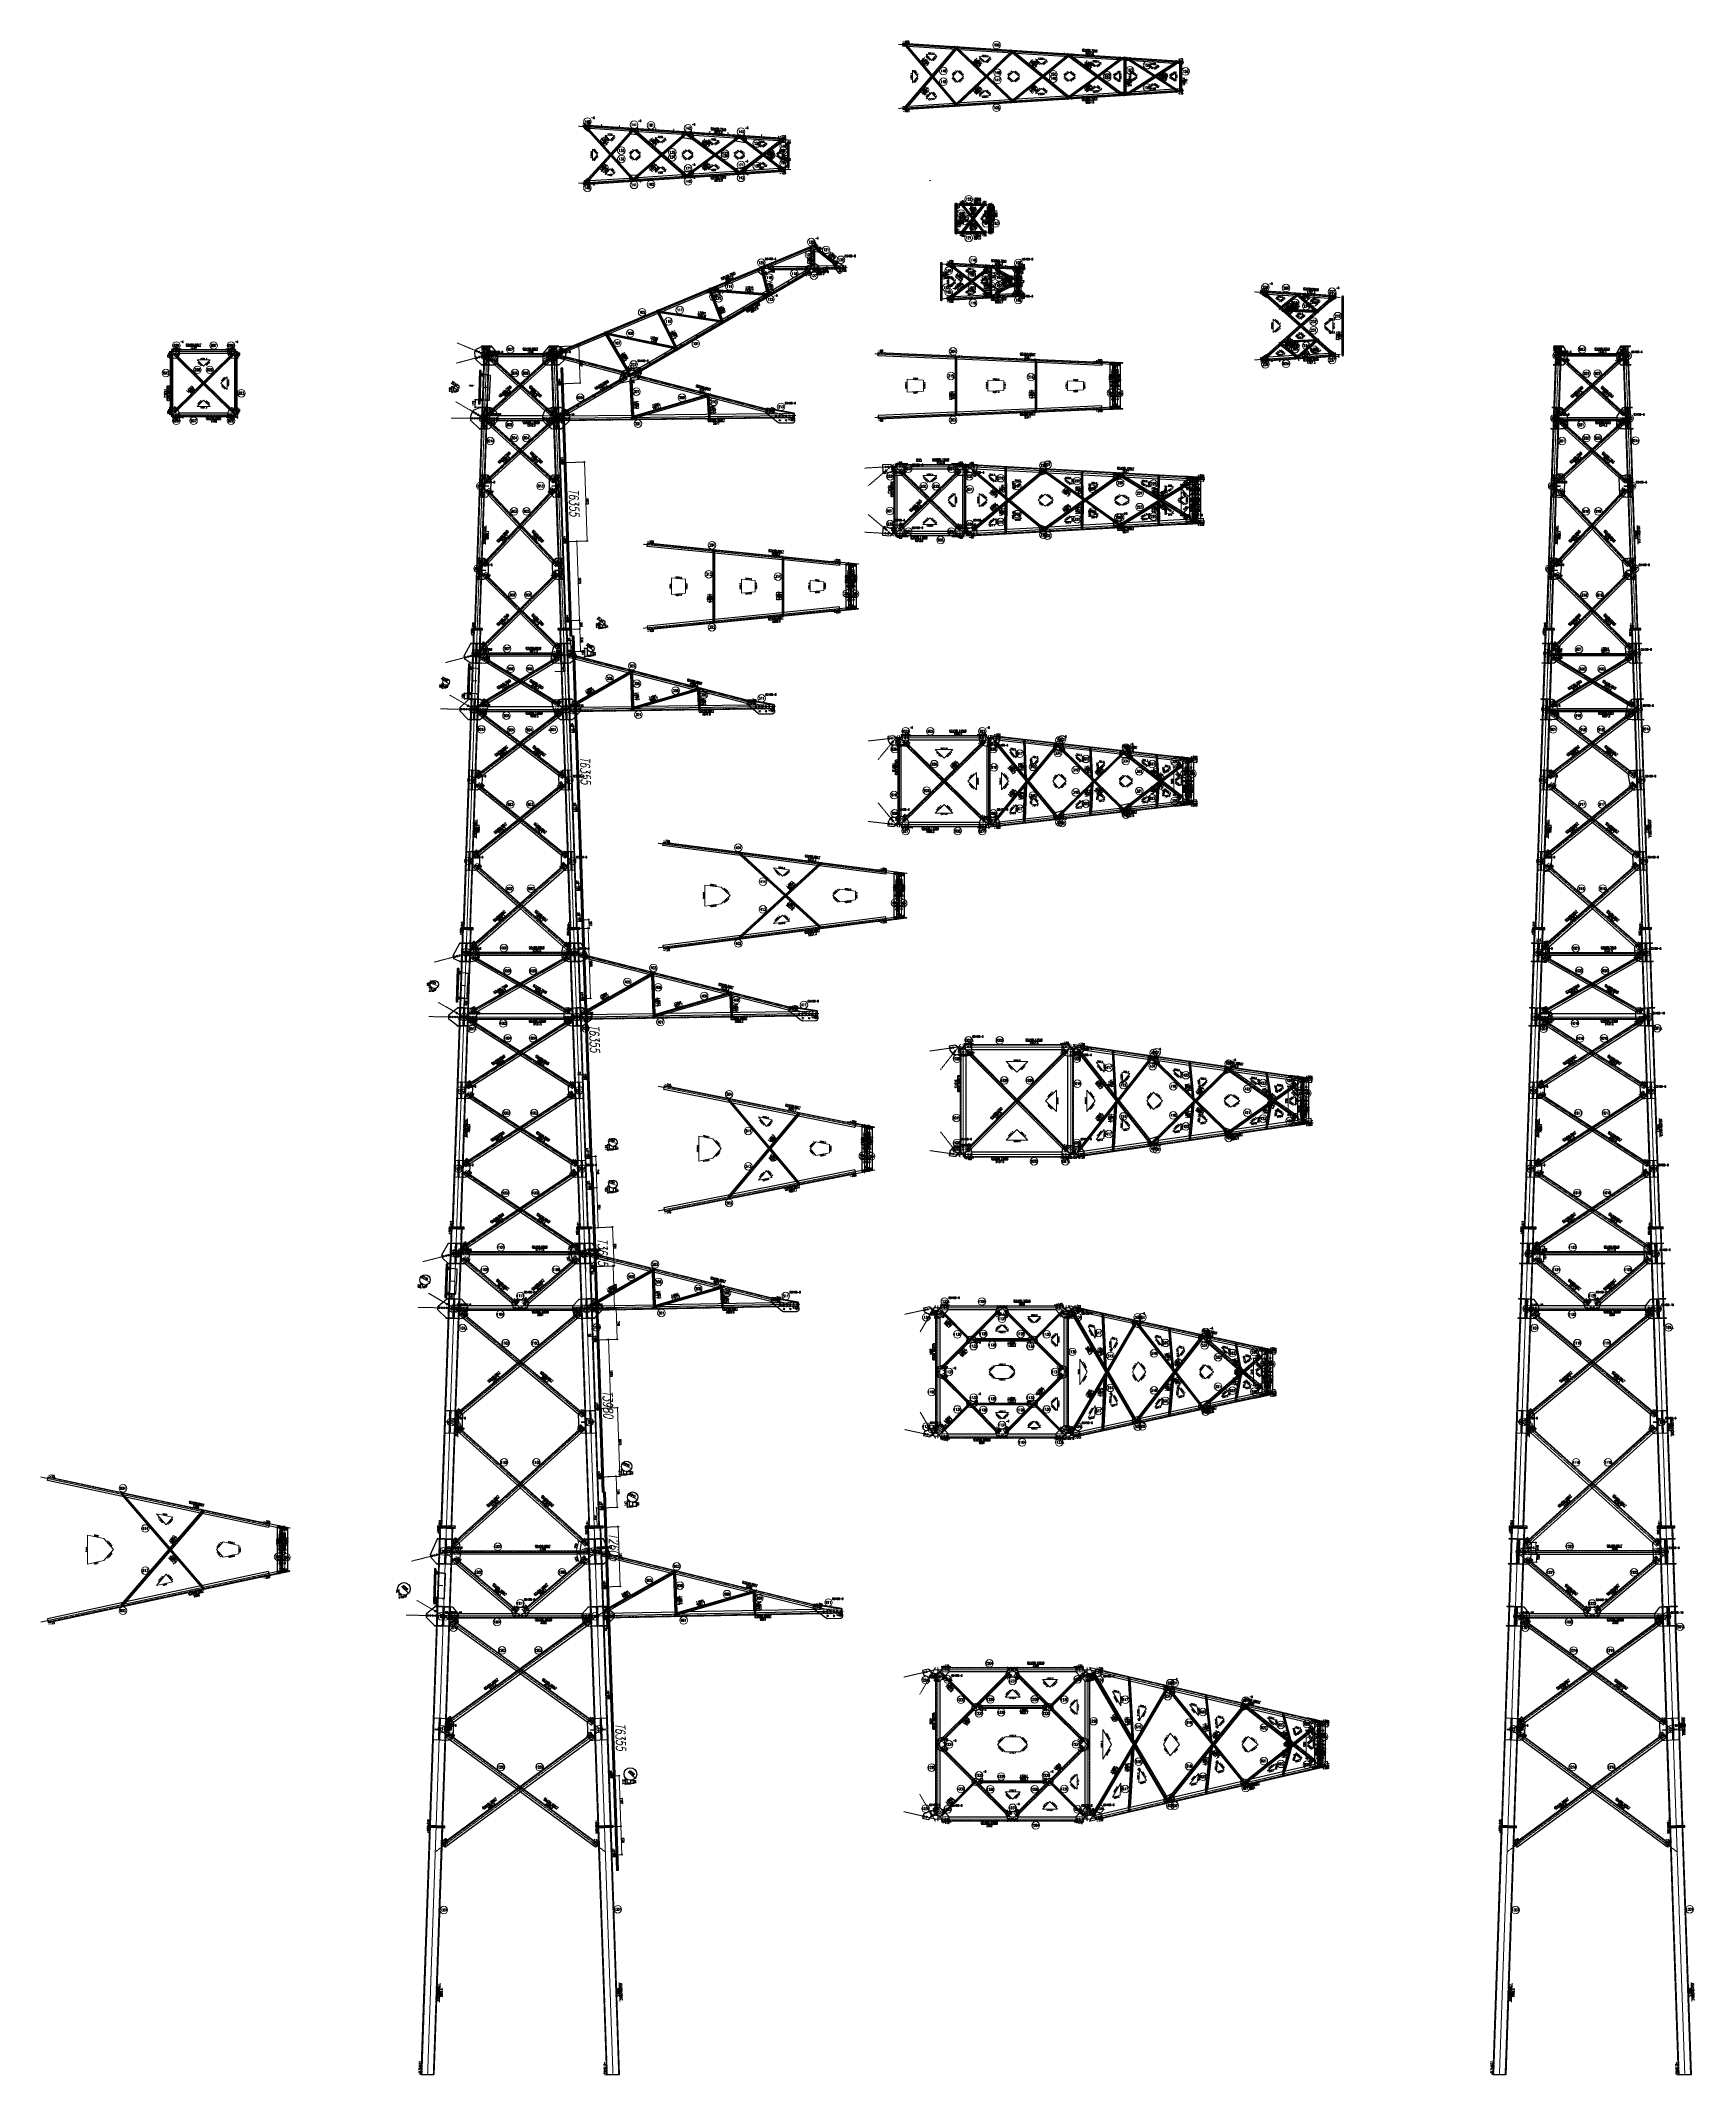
# Model space of a CAD drawing. Extents: x 4047 to 43290, y -150151 to -101862.
import ezdxf
from ezdxf.enums import TextEntityAlignment as Align

# ---------------------------------------------------------------- set-up
doc = ezdxf.new("R2010")
doc.units = 0
doc.header["$MEASUREMENT"] = 0
for name, pattern in [('ACAD_ISO04W100', [30, 24, -3, 0, -3]), ('CENTER', [50.8, 31.75, -6.35, 6.35, -6.35]), ('Dash', [2.75, 2, -0.75]), ('DashDot', [15.6, 9, -3, 0.6, -3]), ('DASHED', [19.05, 12.7, -6.35]), ('HIDDEN2', [4.7625, 3.175, -1.5875])]:
    doc.linetypes.add(name, pattern=pattern)
doc.layers.get('0').update_dxf_attribs({"linetype": 'CONTINUOUS', "lineweight": 25})
doc.layers.get('Defpoints').update_dxf_attribs({"linetype": 'CONTINUOUS'})
doc.styles.add('DimFont', font='simplex.shx', dxfattribs={"width": 0.8, "bigfont": 'gbhzfs.shx'})
doc.styles.add('HZ', font='txt.shx', dxfattribs={"width": 0.7, "oblique": 12, "bigfont": 'hztxt.shx'})
doc.styles.get("Standard").update_dxf_attribs({"font": 'simplex.shx', "width": 0.7, "height": 3, "bigfont": 'gbhzfs.shx'})
doc.dimstyles.new('DHDxfDimStyleOpen30', dxfattribs={"dimtxt": 2.5, "dimasz": 2.5, "dimexe": 1.25, "dimexo": 0.625, "dimtad": 2, "dimtxsty": 'DimFont', "dimblk": 'OPEN30', "dimblk1": 'OPEN30', "dimblk2": 'OPEN30', "dimcen": 2.5, "dimadec": 0, "dimazin": 0, "dimtfac": 1, "dimtmove": 0, "dimatfit": 3, "dimldrblk": 'OPEN30', "dimfxl": 0, "dimarcsym": 0})
doc.dimstyles.new('ISO-25', dxfattribs={"dimtxt": 2.5, "dimasz": 2.5, "dimexe": 1.25, "dimexo": 0.625, "dimtad": 2, "dimtxsty": 'Standard', "dimcen": 2.5, "dimadec": 0, "dimazin": 0, "dimtfac": 1, "dimtmove": 0, "dimatfit": 3, "dimfxl": 0, "dimarcsym": 0})
doc.dimstyles.new('ISO-25$0', dxfattribs={"dimtxt": 2, "dimasz": 1.5, "dimexe": 1.25, "dimexo": 0.625, "dimtad": 1, "dimdsep": 46, "dimtxsty": 'Standard', "dimcen": 2.5, "dimclrd": 150, "dimclre": 2, "dimclrt": 6, "dimadec": 0, "dimazin": 0, "dimtfac": 1, "dimtmove": 0, "dimatfit": 0, "dimfxl": 0, "dimarcsym": 0})

# ---------------------------------------------------------------- blocks, each defined once
blk = doc.blocks.new('M16X50S')
at = {"color": 3, "linetype": 'Continuous', "lineweight": 13}
blk.add_line((-1, -1), (1, 1), dxfattribs=at)
blk.add_circle((0, 0), 1, dxfattribs=at)
for radius in [0.9, 0.8, 0.7, 0.6, 0.5, 0.4, 0.3, 0.2, 0.1]:
    blk.add_arc((0, 0), radius, 225, 45, dxfattribs=at)
blk = doc.blocks.new('M20X55S')
at = {"color": 3, "linetype": 'Continuous', "lineweight": 13}
blk.add_line((-1, -1), (1, 1), dxfattribs=at)
blk.add_circle((0, 0), 1, dxfattribs=at)
blk = doc.blocks.new('M20X45S')
at = {"color": 3, "linetype": 'Continuous', "lineweight": 13}
blk.add_circle((0, 0), 1, dxfattribs=at)
blk = doc.blocks.new('M16X40S')
at = {"color": 3, "linetype": 'Continuous', "lineweight": 13}
blk.add_line((-0.707, -0.707), (0.707, 0.707), dxfattribs=at)
blk.add_circle((0, 0), 1, dxfattribs=at)
for radius in [0.9, 0.8, 0.7, 0.6, 0.5, 0.4, 0.3, 0.2, 0.1]:
    blk.add_arc((0, 0), radius, 225, 45, dxfattribs=at)
blk = doc.blocks.new('StepBolt')
at = {"color": 3, "linetype": 'Continuous', "lineweight": 13}
for p, q in [((-1, 0), (1, 0)), ((0, 0), (0, -1))]:
    blk.add_line(p, q, dxfattribs=at)
blk.add_circle((0, 0), 1, dxfattribs=at)
blk = doc.blocks.new('DefaultBolt')
at = {"color": 3, "linetype": 'Continuous', "lineweight": 13}
for p, q in [((-0.1, -0.1), (0.1, 0.1)), ((0.1, -0.1), (-0.1, 0.1))]:
    blk.add_line(p, q, dxfattribs=at)
blk.add_circle((0, 0), 1, dxfattribs=at)
blk = doc.blocks.new('_OBLIQUE')
at = {"color": 0, "linetype": 'ByBlock', "lineweight": -2}
blk.add_line((-0.5, -0.5), (0.5, 0.5), dxfattribs=at)
blk = doc.blocks.new('*D50')
at = {"color": 0, "linetype": 'Continuous', "lineweight": 0}
blk.add_line((17856, -135653), (18062, -135753), dxfattribs=at)
at = {"layer": 'Defpoints', "color": 0, "linetype": 'Continuous'}
for p in [(17842, -135646), (18062, -135753)]:
    blk.add_point(p, dxfattribs=at)
at = {"color": 0, "linetype": 'Continuous', "lineweight": 0, "xscale": 30, "yscale": 30, "zscale": 30, "rotation": 334.271984207651}
blk.add_blockref('_OBLIQUE', (18062, -135753), dxfattribs=at)
at = {"color": 6, "linetype": 'Continuous', "insert": (17950, -135654), "char_height": 50, "attachment_point": 5, "rotation": 334.272, "style": 'DimFont'}
blk.add_mtext('∅245', dxfattribs=at)
blk = doc.blocks.new('_OPEN30')
at = {"color": 0, "linetype": 'ByBlock', "lineweight": -2}
for p, q in [((-1, 0.3), (0, 0)), ((0, 0), (-1, -0.3)), ((0, 0), (-1, 0))]:
    blk.add_line(p, q, dxfattribs=at)
blk = doc.blocks.new('*D53')
at = {"color": 0, "linetype": 'Continuous', "lineweight": 0}
blk.add_line((17510, -128962), (17722, -129031), dxfattribs=at)
at = {"layer": 'Defpoints', "color": 0, "linetype": 'Continuous'}
for p in [(17538, -128971), (17722, -129031)]:
    blk.add_point(p, dxfattribs=at)
at = {"color": 0, "linetype": 'Continuous', "lineweight": 0, "xscale": 30, "yscale": 30, "zscale": 30, "rotation": 341.8808353549595}
blk.add_blockref('_OBLIQUE', (17722, -129031), dxfattribs=at)
at = {"color": 6, "linetype": 'Continuous', "insert": (17600, -128949), "char_height": 50, "attachment_point": 5, "rotation": 341.8808, "style": 'DimFont'}
blk.add_mtext('∅194', dxfattribs=at)
blk = doc.blocks.new('*D54')
at = {"color": 0, "linetype": 'Continuous', "lineweight": 0}
blk.add_line((16989, -116209), (17170, -116333), dxfattribs=at)
at = {"layer": 'Defpoints', "color": 0, "linetype": 'Continuous'}
for p in [(17039, -116243), (17170, -116333)]:
    blk.add_point(p, dxfattribs=at)
at = {"color": 0, "linetype": 'Continuous', "lineweight": 0, "xscale": 30, "yscale": 30, "zscale": 30, "rotation": 325.5448666322943}
blk.add_blockref('_OBLIQUE', (17170, -116333), dxfattribs=at)
at = {"color": 6, "linetype": 'Continuous', "insert": (17077, -116221), "char_height": 50, "attachment_point": 5, "rotation": 325.5449, "style": 'DimFont'}
blk.add_mtext('∅159', dxfattribs=at)
blk = doc.blocks.new('*D55')
at = {"color": 0, "linetype": 'Continuous', "lineweight": 0}
blk.add_line((17249, -115583), (17426, -115706), dxfattribs=at)
at = {"layer": 'Defpoints', "color": 0, "linetype": 'Continuous'}
for p in [(17332, -115641), (17426, -115706)]:
    blk.add_point(p, dxfattribs=at)
at = {"color": 0, "linetype": 'Continuous', "lineweight": 0, "xscale": 30, "yscale": 30, "zscale": 30, "rotation": 325.372975511274}
blk.add_blockref('_OBLIQUE', (17426, -115706), dxfattribs=at)
at = {"color": 6, "linetype": 'Continuous', "insert": (17336, -115594), "char_height": 50, "attachment_point": 5, "rotation": 325.373, "style": 'DimFont'}
blk.add_mtext('∅114', dxfattribs=at)
blk = doc.blocks.new('*D56')
at = {"color": 0, "linetype": 'Continuous', "lineweight": 0}
blk.add_line((17985, -142949), (18154, -143100), dxfattribs=at)
at = {"layer": 'Defpoints', "color": 0, "linetype": 'Continuous'}
for p in [(17932, -142901), (18154, -143100)]:
    blk.add_point(p, dxfattribs=at)
at = {"color": 0, "linetype": 'Continuous', "lineweight": 0, "xscale": 30, "yscale": 30, "zscale": 30, "rotation": 318.085655041713}
blk.add_blockref('_OBLIQUE', (18154, -143100), dxfattribs=at)
at = {"color": 6, "linetype": 'Continuous', "insert": (18074, -142975), "char_height": 50, "attachment_point": 5, "rotation": 318.0857, "style": 'DimFont'}
blk.add_mtext('∅299', dxfattribs=at)
blk = doc.blocks.new('*D57')
at = {"color": 0, "linetype": 'Continuous', "lineweight": 0}
blk.add_line((12609, -138554), (12778, -138706), dxfattribs=at)
at = {"layer": 'Defpoints', "color": 0, "linetype": 'Continuous'}
for p in [(12555, -138506), (12778, -138706)]:
    blk.add_point(p, dxfattribs=at)
at = {"color": 0, "linetype": 'Continuous', "lineweight": 0, "xscale": 30, "yscale": 30, "zscale": 30, "rotation": 318.0856550417116}
blk.add_blockref('_OBLIQUE', (12778, -138706), dxfattribs=at)
at = {"color": 6, "linetype": 'Continuous', "insert": (12698, -138581), "char_height": 50, "attachment_point": 5, "rotation": 318.0857, "style": 'DimFont'}
blk.add_mtext('∅299', dxfattribs=at)
blk = doc.blocks.new('*D58')
at = {"color": 0, "linetype": 'Continuous', "lineweight": -2}
for p, q in [((12667, -138756), (12723, -138756)), ((12667, -138796), (12723, -138796)), ((12723, -138756), (12723, -138774)), ((12723, -138796), (12723, -138777))]:
    blk.add_line(p, q, dxfattribs=at)
at = {"color": 0, "linetype": 'Continuous'}
for points in [[(12723, -138756), (12723, -138756), (12723, -138756)], [(12723, -138796), (12723, -138796), (12723, -138796)]]:
    blk.add_solid(points, dxfattribs=at)
at = {"layer": 'Defpoints', "color": 0, "linetype": 'Continuous'}
for p in [(12667, -138756), (12667, -138796), (12723, -138756)]:
    blk.add_point(p, dxfattribs=at)
at = {"color": 0, "linetype": 'Continuous', "insert": (12723, -138776), "char_height": 3, "attachment_point": 5}
blk.add_mtext('\\A1;40.0000', dxfattribs=at)
blk = doc.blocks.new('*D59')
at = {"color": 0, "linetype": 'Continuous', "lineweight": -2}
for p, q in [((12584, -138742), (12538, -138742)), ((12584, -138821), (12538, -138821))]:
    blk.add_line(p, q, dxfattribs=at)
at = {"color": 0, "linetype": 'Continuous', "lineweight": 0}
for p, q in [((12558, -138742), (12558, -138619)), ((12558, -138831), (12558, -138742))]:
    blk.add_line(p, q, dxfattribs=at)
at = {"layer": 'Defpoints', "color": 0, "linetype": 'Continuous'}
for p in [(12558, -138742), (12604, -138742), (12604, -138821)]:
    blk.add_point(p, dxfattribs=at)
at = {"color": 0, "linetype": 'Continuous', "lineweight": 0, "xscale": 30, "yscale": 30, "zscale": 30}
for p, rotation in [((12558, -138742), 90), ((12558, -138821), 270)]:
    blk.add_blockref('_OBLIQUE', p, dxfattribs=dict(at, rotation=rotation))
at = {"color": 6, "linetype": 'Continuous', "insert": (12518, -138665), "char_height": 50, "attachment_point": 5, "rotation": 90, "style": 'DimFont'}
blk.add_mtext('79', dxfattribs=at)
blk = doc.blocks.new('*D60')
at = {"color": 0, "linetype": 'Continuous', "lineweight": 0}
blk.add_line((13073, -131227), (13279, -131327), dxfattribs=at)
at = {"layer": 'Defpoints', "color": 0, "linetype": 'Continuous'}
for p in [(13058, -131220), (13279, -131327)]:
    blk.add_point(p, dxfattribs=at)
at = {"color": 0, "linetype": 'Continuous', "lineweight": 0, "xscale": 30, "yscale": 30, "zscale": 30, "rotation": 334.271984207651}
blk.add_blockref('_OBLIQUE', (13279, -131327), dxfattribs=at)
at = {"color": 6, "linetype": 'Continuous', "insert": (13166, -131228), "char_height": 50, "attachment_point": 5, "rotation": 334.272, "style": 'DimFont'}
blk.add_mtext('∅245', dxfattribs=at)
blk = doc.blocks.new('*D61')
at = {"color": 0, "linetype": 'Continuous', "lineweight": -2}
for p, q in [((13169, -131396), (13209, -131396)), ((13169, -131436), (13209, -131436)), ((13209, -131396), (13209, -131414)), ((13209, -131436), (13209, -131418))]:
    blk.add_line(p, q, dxfattribs=at)
at = {"color": 0, "linetype": 'Continuous'}
for points in [[(13209, -131396), (13209, -131396), (13209, -131396)], [(13209, -131436), (13209, -131436), (13209, -131436)]]:
    blk.add_solid(points, dxfattribs=at)
at = {"layer": 'Defpoints', "color": 0, "linetype": 'Continuous'}
for p in [(13169, -131396), (13169, -131436), (13209, -131396)]:
    blk.add_point(p, dxfattribs=at)
at = {"color": 0, "linetype": 'Continuous', "insert": (13209, -131416), "char_height": 3, "attachment_point": 5}
blk.add_mtext('\\A1;40.0000', dxfattribs=at)
blk = doc.blocks.new('*D62')
at = {"color": 0, "linetype": 'Continuous', "lineweight": -2}
for p, q in [((13086, -131379), (13044, -131379)), ((13086, -131461), (13044, -131461))]:
    blk.add_line(p, q, dxfattribs=at)
at = {"color": 0, "linetype": 'Continuous', "lineweight": 0}
blk.add_line((13064, -131471), (13064, -131369), dxfattribs=at)
at = {"layer": 'Defpoints', "color": 0, "linetype": 'Continuous'}
for p in [(13064, -131379), (13106, -131379), (13106, -131461)]:
    blk.add_point(p, dxfattribs=at)
at = {"color": 0, "linetype": 'Continuous', "lineweight": 0, "xscale": 30, "yscale": 30, "zscale": 30}
for p, rotation in [((13064, -131379), 90), ((13064, -131461), 270)]:
    blk.add_blockref('_OBLIQUE', p, dxfattribs=dict(at, rotation=rotation))
at = {"color": 6, "linetype": 'Continuous', "insert": (13024, -131420), "char_height": 50, "attachment_point": 5, "rotation": 90, "style": 'DimFont'}
blk.add_mtext('82', dxfattribs=at)
blk = doc.blocks.new('*D63')
at = {"color": 0, "linetype": 'Continuous', "lineweight": 0}
blk.add_line((13267, -124224), (13479, -124293), dxfattribs=at)
at = {"layer": 'Defpoints', "color": 0, "linetype": 'Continuous'}
for p in [(13295, -124233), (13479, -124293)]:
    blk.add_point(p, dxfattribs=at)
at = {"color": 0, "linetype": 'Continuous', "lineweight": 0, "xscale": 30, "yscale": 30, "zscale": 30, "rotation": 341.8808353549595}
blk.add_blockref('_OBLIQUE', (13479, -124293), dxfattribs=at)
at = {"color": 6, "linetype": 'Continuous', "insert": (13357, -124211), "char_height": 50, "attachment_point": 5, "rotation": 341.8808, "style": 'DimFont'}
blk.add_mtext('∅194', dxfattribs=at)
blk = doc.blocks.new('*D64')
at = {"color": 0, "linetype": 'Continuous', "lineweight": -2}
for p, q in [((13387, -124360), (13423, -124360)), ((13387, -124400), (13423, -124400)), ((13423, -124360), (13423, -124378)), ((13423, -124400), (13423, -124382))]:
    blk.add_line(p, q, dxfattribs=at)
at = {"color": 0, "linetype": 'Continuous'}
for points in [[(13423, -124360), (13423, -124360), (13423, -124360)], [(13423, -124400), (13423, -124400), (13423, -124400)]]:
    blk.add_solid(points, dxfattribs=at)
at = {"layer": 'Defpoints', "color": 0, "linetype": 'Continuous'}
for p in [(13387, -124360), (13387, -124400), (13423, -124360)]:
    blk.add_point(p, dxfattribs=at)
at = {"color": 0, "linetype": 'Continuous', "insert": (13423, -124380), "char_height": 3, "attachment_point": 5}
blk.add_mtext('\\A1;40.0000', dxfattribs=at)
blk = doc.blocks.new('*D65')
at = {"color": 0, "linetype": 'Continuous', "lineweight": -2}
for p, q in [((13304, -124337), (13261, -124337)), ((13304, -124425), (13261, -124425))]:
    blk.add_line(p, q, dxfattribs=at)
at = {"color": 0, "linetype": 'Continuous', "lineweight": 0}
for p, q in [((13281, -124337), (13281, -124212)), ((13281, -124435), (13281, -124337))]:
    blk.add_line(p, q, dxfattribs=at)
at = {"layer": 'Defpoints', "color": 0, "linetype": 'Continuous'}
for p in [(13281, -124337), (13324, -124337), (13324, -124425)]:
    blk.add_point(p, dxfattribs=at)
at = {"color": 0, "linetype": 'Continuous', "lineweight": 0, "xscale": 30, "yscale": 30, "zscale": 30}
for p, rotation in [((13281, -124337), 90), ((13281, -124425), 270)]:
    blk.add_blockref('_OBLIQUE', p, dxfattribs=dict(at, rotation=rotation))
at = {"color": 6, "linetype": 'Continuous', "insert": (13241, -124259), "char_height": 50, "attachment_point": 5, "rotation": 90, "style": 'DimFont'}
blk.add_mtext('88', dxfattribs=at)
blk = doc.blocks.new('*D66')
at = {"color": 0, "linetype": 'Continuous', "lineweight": 0}
blk.add_line((13555, -117003), (13736, -117127), dxfattribs=at)
at = {"layer": 'Defpoints', "color": 0, "linetype": 'Continuous'}
for p in [(13605, -117037), (13736, -117127)]:
    blk.add_point(p, dxfattribs=at)
at = {"color": 0, "linetype": 'Continuous', "lineweight": 0, "xscale": 30, "yscale": 30, "zscale": 30, "rotation": 325.5448666322968}
blk.add_blockref('_OBLIQUE', (13736, -117127), dxfattribs=at)
at = {"color": 6, "linetype": 'Continuous', "insert": (13643, -117015), "char_height": 50, "attachment_point": 5, "rotation": 325.5449, "style": 'DimFont'}
blk.add_mtext('∅159', dxfattribs=at)
blk = doc.blocks.new('*D67')
at = {"color": 0, "linetype": 'Continuous', "lineweight": -2}
for p, q in [((13670, -117162), (13707, -117162)), ((13670, -117202), (13707, -117202)), ((13707, -117162), (13707, -117180)), ((13707, -117201), (13707, -117183))]:
    blk.add_line(p, q, dxfattribs=at)
at = {"color": 0, "linetype": 'Continuous'}
for points in [[(13707, -117162), (13707, -117162), (13707, -117162)], [(13707, -117201), (13707, -117201), (13707, -117202)]]:
    blk.add_solid(points, dxfattribs=at)
at = {"layer": 'Defpoints', "color": 0, "linetype": 'Continuous'}
for p in [(13670, -117162), (13670, -117202), (13707, -117162)]:
    blk.add_point(p, dxfattribs=at)
at = {"color": 0, "linetype": 'Continuous', "insert": (13707, -117182), "char_height": 3, "attachment_point": 5}
blk.add_mtext('\\A1;40.0000', dxfattribs=at)
blk = doc.blocks.new('*D68')
at = {"color": 0, "linetype": 'Continuous', "lineweight": -2}
for p, q in [((13587, -117131), (13557, -117131)), ((13587, -117227), (13557, -117227))]:
    blk.add_line(p, q, dxfattribs=at)
at = {"color": 0, "linetype": 'Continuous', "lineweight": 0}
blk.add_line((13577, -117237), (13577, -117121), dxfattribs=at)
at = {"layer": 'Defpoints', "color": 0, "linetype": 'Continuous'}
for p in [(13577, -117131), (13607, -117131), (13607, -117227)]:
    blk.add_point(p, dxfattribs=at)
at = {"color": 0, "linetype": 'Continuous', "lineweight": 0, "xscale": 30, "yscale": 30, "zscale": 30}
for p, rotation in [((13577, -117131), 90), ((13577, -117227), 270)]:
    blk.add_blockref('_OBLIQUE', p, dxfattribs=dict(at, rotation=rotation))
at = {"color": 6, "linetype": 'Continuous', "insert": (13537, -117179), "char_height": 50, "attachment_point": 5, "rotation": 90, "style": 'DimFont'}
blk.add_mtext('96', dxfattribs=at)
blk = doc.blocks.new('*D69')
at = {"color": 0, "linetype": 'Continuous', "lineweight": 0}
blk.add_line((13787, -109990), (13964, -110113), dxfattribs=at)
at = {"layer": 'Defpoints', "color": 0, "linetype": 'Continuous'}
for p in [(13870, -110048), (13964, -110113)]:
    blk.add_point(p, dxfattribs=at)
at = {"color": 0, "linetype": 'Continuous', "lineweight": 0, "xscale": 30, "yscale": 30, "zscale": 30, "rotation": 325.3729755112751}
blk.add_blockref('_OBLIQUE', (13964, -110113), dxfattribs=at)
at = {"color": 6, "linetype": 'Continuous', "insert": (13874, -110001), "char_height": 50, "attachment_point": 5, "rotation": 325.373, "style": 'DimFont'}
blk.add_mtext('∅114', dxfattribs=at)
blk = doc.blocks.new('*D70')
at = {"color": 0, "linetype": 'Continuous', "lineweight": -2}
for p, q in [((13917, -110137), (13957, -110137)), ((13917, -110177), (13957, -110177)), ((13957, -110137), (13957, -110156)), ((13957, -110177), (13957, -110159))]:
    blk.add_line(p, q, dxfattribs=at)
at = {"color": 0, "linetype": 'Continuous'}
for points in [[(13957, -110137), (13957, -110137), (13957, -110137)], [(13957, -110177), (13957, -110177), (13957, -110177)]]:
    blk.add_solid(points, dxfattribs=at)
at = {"layer": 'Defpoints', "color": 0, "linetype": 'Continuous'}
for p in [(13917, -110137), (13917, -110177), (13957, -110137)]:
    blk.add_point(p, dxfattribs=at)
at = {"color": 0, "linetype": 'Continuous', "insert": (13957, -110157), "char_height": 3, "attachment_point": 5}
blk.add_mtext('\\A1;40.0000', dxfattribs=at)
blk = doc.blocks.new('*D71')
at = {"color": 0, "linetype": 'Continuous', "lineweight": -2}
for p, q in [((13834, -110080), (13789, -110080)), ((13834, -110202), (13789, -110202))]:
    blk.add_line(p, q, dxfattribs=at)
at = {"color": 0, "linetype": 'Continuous', "lineweight": 0}
blk.add_line((13809, -110212), (13809, -110070), dxfattribs=at)
at = {"layer": 'Defpoints', "color": 0, "linetype": 'Continuous'}
for p in [(13809, -110080), (13854, -110080), (13854, -110202)]:
    blk.add_point(p, dxfattribs=at)
at = {"color": 0, "linetype": 'Continuous', "lineweight": 0, "xscale": 30, "yscale": 30, "zscale": 30}
for p, rotation in [((13809, -110080), 90), ((13809, -110202), 270)]:
    blk.add_blockref('_OBLIQUE', p, dxfattribs=dict(at, rotation=rotation))
at = {"color": 6, "linetype": 'Continuous', "insert": (13769, -110146), "char_height": 50, "attachment_point": 5, "rotation": 90, "style": 'DimFont'}
blk.add_mtext('122', dxfattribs=at)
blk = doc.blocks.new('*D72')
at = {"color": 2, "linetype": 'Continuous', "lineweight": -2}
for p, q in [((14666, -109795), (14716, -109797)), ((14645, -110394), (14696, -110396))]:
    blk.add_line(p, q, dxfattribs=at)
at = {"color": 150, "linetype": 'Continuous', "lineweight": -2}
for p, q in [((14695, -110396), (14706, -110098)), ((14716, -109797), (14706, -110095))]:
    blk.add_line(p, q, dxfattribs=at)
at = {"color": 150, "linetype": 'Continuous'}
for points in [[(14716, -109797), (14716, -109797), (14716, -109797)], [(14695, -110396), (14695, -110396), (14695, -110396)]]:
    blk.add_solid(points, dxfattribs=at)
at = {"layer": 'Defpoints', "color": 0, "linetype": 'Continuous'}
for p in [(14666, -109795), (14716, -109797), (14645, -110394)]:
    blk.add_point(p, dxfattribs=at)
at = {"color": 6, "linetype": 'Continuous', "insert": (14706, -110096), "char_height": 3, "attachment_point": 5}
blk.add_mtext('\\A1;600.0000', dxfattribs=at)
blk = doc.blocks.new('*D73')
at = {"color": 0, "linetype": 'Continuous', "lineweight": -2}
for p, q in [((14510, -110566), (14338, -110560)), ((14516, -110390), (14344, -110384))]:
    blk.add_line(p, q, dxfattribs=at)
at = {"color": 0, "linetype": 'Continuous', "lineweight": 0}
blk.add_line((14364, -110375), (14358, -110571), dxfattribs=at)
at = {"layer": 'Defpoints', "color": 0, "linetype": 'Continuous'}
for p in [(14358, -110561), (14530, -110567), (14536, -110391)]:
    blk.add_point(p, dxfattribs=at)
at = {"color": 0, "linetype": 'Continuous', "lineweight": 0, "xscale": 30, "yscale": 30, "zscale": 30}
for p, rotation in [((14358, -110561), 268.0358944818398), ((14364, -110385), 88.03589448183972)]:
    blk.add_blockref('_OBLIQUE', p, dxfattribs=dict(at, rotation=rotation))
at = {"color": 6, "linetype": 'Continuous', "insert": (14321, -110469), "char_height": 50, "attachment_point": 5, "rotation": 88.0359, "style": 'DimFont'}
blk.add_mtext('176', dxfattribs=at)
blk = doc.blocks.new('*D74')
at = {"color": 2, "linetype": 'Continuous', "lineweight": -2}
for p, q in [((14404, -116762), (14455, -116764)), ((14384, -117362), (14434, -117364))]:
    blk.add_line(p, q, dxfattribs=at)
at = {"color": 150, "linetype": 'Continuous', "lineweight": -2}
for p, q in [((14455, -116764), (14444, -117062)), ((14434, -117363), (14444, -117065))]:
    blk.add_line(p, q, dxfattribs=at)
at = {"color": 150, "linetype": 'Continuous'}
for points in [[(14455, -116764), (14455, -116764), (14455, -116764)], [(14434, -117363), (14434, -117363), (14434, -117364)]]:
    blk.add_solid(points, dxfattribs=at)
at = {"layer": 'Defpoints', "color": 0, "linetype": 'Continuous'}
for p in [(14404, -116762), (14455, -116764), (14384, -117362)]:
    blk.add_point(p, dxfattribs=at)
at = {"color": 6, "linetype": 'Continuous', "insert": (14444, -117064), "char_height": 3, "attachment_point": 5}
blk.add_mtext('\\A1;600.0000', dxfattribs=at)
blk = doc.blocks.new('*D75')
at = {"color": 2, "linetype": 'Continuous', "lineweight": -2}
for p, q in [((14139, -123991), (14189, -123993)), ((14118, -124591), (14169, -124592))]:
    blk.add_line(p, q, dxfattribs=at)
at = {"color": 150, "linetype": 'Continuous', "lineweight": -2}
for p, q in [((14189, -123993), (14179, -124291)), ((14169, -124592), (14179, -124294))]:
    blk.add_line(p, q, dxfattribs=at)
at = {"color": 150, "linetype": 'Continuous'}
for points in [[(14189, -123993), (14189, -123993), (14189, -123993)], [(14169, -124592), (14169, -124592), (14169, -124592)]]:
    blk.add_solid(points, dxfattribs=at)
at = {"layer": 'Defpoints', "color": 0, "linetype": 'Continuous'}
for p in [(14139, -123991), (14189, -123993), (14118, -124591)]:
    blk.add_point(p, dxfattribs=at)
at = {"color": 6, "linetype": 'Continuous', "insert": (14179, -124293), "char_height": 3, "attachment_point": 5}
blk.add_mtext('\\A1;600.0000', dxfattribs=at)
blk = doc.blocks.new('*D76')
at = {"color": 0, "linetype": 'Continuous', "lineweight": 0}
blk.add_line((14113, -117343), (14108, -117490), dxfattribs=at)
at = {"color": 0, "linetype": 'Continuous', "lineweight": -2}
for p, q in [((14250, -117485), (14088, -117480)), ((14254, -117357), (14092, -117352))]:
    blk.add_line(p, q, dxfattribs=at)
at = {"layer": 'Defpoints', "color": 0, "linetype": 'Continuous'}
for p in [(14108, -117480), (14270, -117486), (14274, -117358)]:
    blk.add_point(p, dxfattribs=at)
at = {"color": 0, "linetype": 'Continuous', "lineweight": 0, "xscale": 30, "yscale": 30, "zscale": 30}
for p, rotation in [((14112, -117353), 88.03589448183244), ((14108, -117480), 268.0358944818324)]:
    blk.add_blockref('_OBLIQUE', p, dxfattribs=dict(at, rotation=rotation))
at = {"color": 6, "linetype": 'Continuous', "insert": (14070, -117422), "char_height": 50, "attachment_point": 5, "rotation": 88.0359, "style": 'DimFont'}
blk.add_mtext('128', dxfattribs=at)
blk = doc.blocks.new('*D77')
at = {"color": 2, "linetype": 'Continuous', "lineweight": -2}
for p, q in [((13873, -131008), (13923, -131010)), ((13852, -131608), (13903, -131609))]:
    blk.add_line(p, q, dxfattribs=at)
at = {"color": 150, "linetype": 'Continuous', "lineweight": -2}
for p, q in [((13902, -131609), (13913, -131311)), ((13923, -131010), (13913, -131308))]:
    blk.add_line(p, q, dxfattribs=at)
at = {"color": 150, "linetype": 'Continuous'}
for points in [[(13923, -131010), (13923, -131010), (13923, -131010)], [(13902, -131609), (13902, -131609), (13902, -131609)]]:
    blk.add_solid(points, dxfattribs=at)
at = {"layer": 'Defpoints', "color": 0, "linetype": 'Continuous'}
for p in [(13873, -131008), (13923, -131010), (13852, -131608)]:
    blk.add_point(p, dxfattribs=at)
at = {"color": 6, "linetype": 'Continuous', "insert": (13913, -131309), "char_height": 3, "attachment_point": 5}
blk.add_mtext('\\A1;600.0000', dxfattribs=at)
blk = doc.blocks.new('*D78')
at = {"color": 2, "linetype": 'Continuous', "lineweight": -2}
for p, q in [((13598, -138234), (13648, -138236)), ((13577, -138834), (13628, -138835))]:
    blk.add_line(p, q, dxfattribs=at)
at = {"color": 150, "linetype": 'Continuous', "lineweight": -2}
for p, q in [((13628, -138835), (13638, -138537)), ((13648, -138236), (13638, -138534))]:
    blk.add_line(p, q, dxfattribs=at)
at = {"color": 150, "linetype": 'Continuous'}
for points in [[(13648, -138236), (13648, -138236), (13648, -138236)], [(13628, -138835), (13628, -138835), (13628, -138835)]]:
    blk.add_solid(points, dxfattribs=at)
at = {"layer": 'Defpoints', "color": 0, "linetype": 'Continuous'}
for p in [(13598, -138234), (13648, -138236), (13577, -138834)]:
    blk.add_point(p, dxfattribs=at)
at = {"color": 6, "linetype": 'Continuous', "insert": (13638, -138536), "char_height": 3, "attachment_point": 5}
blk.add_mtext('\\A1;600.0000', dxfattribs=at)
blk = doc.blocks.new('*D79')
at = {"color": 0, "linetype": 'Continuous', "lineweight": -2}
for p, q in [((13441, -139021), (13412, -139020)), ((13448, -138829), (13419, -138828))]:
    blk.add_line(p, q, dxfattribs=at)
at = {"color": 0, "linetype": 'Continuous', "lineweight": 0}
blk.add_line((13439, -138819), (13432, -139031), dxfattribs=at)
at = {"layer": 'Defpoints', "color": 0, "linetype": 'Continuous'}
for p in [(13432, -139021), (13461, -139022), (13468, -138830)]:
    blk.add_point(p, dxfattribs=at)
at = {"color": 0, "linetype": 'Continuous', "lineweight": 0, "xscale": 30, "yscale": 30, "zscale": 30}
for p, rotation in [((13432, -139021), 268.035894481834), ((13439, -138829), 88.03589448183396)]:
    blk.add_blockref('_OBLIQUE', p, dxfattribs=dict(at, rotation=rotation))
at = {"color": 6, "linetype": 'Continuous', "insert": (13395, -138924), "char_height": 50, "attachment_point": 5, "rotation": 88.0359, "style": 'DimFont'}
blk.add_mtext('192', dxfattribs=at)
blk = doc.blocks.new('*D80')
at = {"color": 0, "linetype": 'Continuous', "lineweight": -2}
for p, q in [((13759, -131720), (13803, -131722)), ((13763, -131604), (13807, -131606))]:
    blk.add_line(p, q, dxfattribs=at)
at = {"color": 0, "linetype": 'Continuous', "lineweight": 0}
blk.add_line((13787, -131595), (13782, -131731), dxfattribs=at)
at = {"layer": 'Defpoints', "color": 0, "linetype": 'Continuous'}
for p in [(13739, -131720), (13743, -131604), (13783, -131721)]:
    blk.add_point(p, dxfattribs=at)
at = {"color": 0, "linetype": 'Continuous', "lineweight": 0, "xscale": 30, "yscale": 30, "zscale": 30}
for p, rotation in [((13783, -131721), 268.0358944818365), ((13787, -131605), 88.03589448183654)]:
    blk.add_blockref('_OBLIQUE', p, dxfattribs=dict(at, rotation=rotation))
at = {"color": 6, "linetype": 'Continuous', "insert": (13825, -131665), "char_height": 50, "attachment_point": 5, "rotation": 88.0359, "style": 'DimFont'}
blk.add_mtext('116', dxfattribs=at)
blk = doc.blocks.new('*D81')
at = {"color": 0, "linetype": 'Continuous', "lineweight": 0}
blk.add_line((14098, -124580), (14089, -124827), dxfattribs=at)
at = {"color": 0, "linetype": 'Continuous', "lineweight": -2}
for p, q in [((14021, -124815), (14109, -124818)), ((14029, -124588), (14117, -124591))]:
    blk.add_line(p, q, dxfattribs=at)
at = {"layer": 'Defpoints', "color": 0, "linetype": 'Continuous'}
for p in [(14001, -124814), (14009, -124587), (14089, -124817)]:
    blk.add_point(p, dxfattribs=at)
at = {"color": 0, "linetype": 'Continuous', "lineweight": 0, "xscale": 30, "yscale": 30, "zscale": 30}
for p, rotation in [((14097, -124590), 88.03589448183293), ((14089, -124817), 268.0358944818329)]:
    blk.add_blockref('_OBLIQUE', p, dxfattribs=dict(at, rotation=rotation))
at = {"color": 6, "linetype": 'Continuous', "insert": (14133, -124705), "char_height": 50, "attachment_point": 5, "rotation": 88.0359, "style": 'DimFont'}
blk.add_mtext('228', dxfattribs=at)
blk = doc.blocks.new('T6355 [365-1875-1875-1875-365]')
at = {"color": 4, "linetype": 'DASHED'}
for p, q in [((0, 0), (0, -6365)), ((41, -6365), (41, 0))]:
    blk.add_line(p, q, dxfattribs=at)
at = {"color": 4}
for p, q in [((-4, -345), (-64, -345)), ((-64, -345), (-64, -395)), ((-4, -395), (-64, -395)), ((-4, -2220), (-64, -2220)), ((-64, -2220), (-64, -2270)), ((-4, -2270), (-64, -2270)), ((-4, -4095), (-64, -4095)), ((-64, -4095), (-64, -4145)), ((-4, -4145), (-64, -4145)), ((-4, -5970), (-64, -5970)), ((-64, -5970), (-64, -6020)), ((-4, -6020), (-64, -6020))]:
    blk.add_line(p, q, dxfattribs=at)
at = {"color": 1, "linetype": 'CENTER'}
for p, q in [((20, -370), (-38, -370)), ((20, -6360), (20, -5)), ((20, -2245), (-38, -2245)), ((20, -4120), (-38, -4120)), ((20, -5995), (-38, -5995))]:
    blk.add_line(p, q, dxfattribs=at)
at = {"color": 4}
blk.add_lwpolyline([(44, -6360), (44, -5), (-4, -5), (-4, -6360)], close=True, dxfattribs=at)
for centre in [(-38, -370), (-38, -2245), (-38, -4120), (-38, -5995)]:
    blk.add_circle(centre, 8.75, dxfattribs=at)
at = {"color": 2, "style": 'HZ', "oblique": 12, "width": 0.7}
blk.add_text('T6355', height=225, rotation=270, dxfattribs=at).set_placement((90, -2879))
blk = doc.blocks.new('*D98')
at = {"color": 0, "linetype": 'Continuous', "lineweight": -2}
for p, q in [((16522, -115625), (16852, -115614)), ((16529, -115829), (16859, -115818))]:
    blk.add_line(p, q, dxfattribs=at)
at = {"color": 0, "linetype": 'Continuous', "lineweight": 0}
blk.add_line((16831, -115605), (16839, -115829), dxfattribs=at)
at = {"layer": 'Defpoints', "color": 0, "linetype": 'Continuous'}
for p in [(16502, -115626), (16509, -115830), (16839, -115819)]:
    blk.add_point(p, dxfattribs=at)
at = {"color": 0, "linetype": 'Continuous', "lineweight": 0, "xscale": 30, "yscale": 30, "zscale": 30}
for p, rotation in [((16832, -115615), 91.96410551816665), ((16839, -115819), 271.9641055181667)]:
    blk.add_blockref('_OBLIQUE', p, dxfattribs=dict(at, rotation=rotation))
at = {"color": 6, "linetype": 'Continuous', "insert": (16875, -115720), "char_height": 50, "attachment_point": 5, "rotation": 271.9641, "style": 'DimFont'}
blk.add_mtext('204', dxfattribs=at)
blk = doc.blocks.new('*D99')
at = {"color": 0, "linetype": 'Continuous', "lineweight": 0}
blk.add_line((16567, -115567), (16490, -115569), dxfattribs=at)
at = {"color": 0, "linetype": 'Continuous', "lineweight": -2}
for p, q in [((16501, -115606), (16500, -115549)), ((16558, -115604), (16556, -115547))]:
    blk.add_line(p, q, dxfattribs=at)
at = {"layer": 'Defpoints', "color": 0, "linetype": 'Continuous'}
for p in [(16500, -115569), (16502, -115626), (16559, -115624)]:
    blk.add_point(p, dxfattribs=at)
at = {"color": 0, "linetype": 'Continuous', "lineweight": 0, "xscale": 30, "yscale": 30, "zscale": 30}
for p, rotation in [((16500, -115569), 181.9641055181711), ((16557, -115567), 1.964105518171078)]:
    blk.add_blockref('_OBLIQUE', p, dxfattribs=dict(at, rotation=rotation))
at = {"color": 6, "linetype": 'Continuous', "insert": (16527, -115528), "char_height": 50, "attachment_point": 5, "rotation": 1.9641, "style": 'DimFont'}
blk.add_mtext('57', dxfattribs=at)
blk = doc.blocks.new('*D100')
at = {"color": 0, "linetype": 'Continuous', "lineweight": -2}
for p, q in [((16574, -113748), (16787, -113740)), ((16638, -115622), (16852, -115614))]:
    blk.add_line(p, q, dxfattribs=at)
at = {"color": 0, "linetype": 'Continuous', "lineweight": 0}
blk.add_line((16832, -115625), (16767, -113731), dxfattribs=at)
at = {"layer": 'Defpoints', "color": 0, "linetype": 'Continuous'}
for p in [(16554, -113748), (16767, -113741), (16618, -115622)]:
    blk.add_point(p, dxfattribs=at)
at = {"color": 0, "linetype": 'Continuous', "lineweight": 0, "xscale": 30, "yscale": 30, "zscale": 30}
for p, rotation in [((16767, -113741), 91.96410551816548), ((16832, -115615), 271.9641055181655)]:
    blk.add_blockref('_OBLIQUE', p, dxfattribs=dict(at, rotation=rotation))
at = {"color": 6, "linetype": 'Continuous', "insert": (16840, -114677), "char_height": 50, "attachment_point": 5, "rotation": 271.9641, "style": 'DimFont'}
blk.add_mtext('1875', dxfattribs=at)
blk = doc.blocks.new('*D101')
at = {"color": 0, "linetype": 'Continuous', "lineweight": -2}
for p, q in [((16510, -111874), (16972, -111858)), ((16574, -113748), (17036, -113732))]:
    blk.add_line(p, q, dxfattribs=at)
at = {"color": 0, "linetype": 'Continuous', "lineweight": 0}
blk.add_line((17016, -113742), (16951, -111849), dxfattribs=at)
at = {"layer": 'Defpoints', "color": 0, "linetype": 'Continuous'}
for p in [(16490, -111874), (16952, -111859), (16554, -113748)]:
    blk.add_point(p, dxfattribs=at)
at = {"color": 0, "linetype": 'Continuous', "lineweight": 0, "xscale": 30, "yscale": 30, "zscale": 30}
for p, rotation in [((16952, -111859), 91.96410551817495), ((17016, -113732), 271.964105518175)]:
    blk.add_blockref('_OBLIQUE', p, dxfattribs=dict(at, rotation=rotation))
at = {"color": 6, "linetype": 'Continuous', "insert": (17024, -112794), "char_height": 50, "attachment_point": 5, "rotation": 271.9641, "style": 'DimFont'}
blk.add_mtext('1875', dxfattribs=at)
blk = doc.blocks.new('*D102')
at = {"color": 0, "linetype": 'Continuous', "lineweight": -2}
for p, q in [((16299, -109117), (16835, -109099)), ((16329, -110004), (16866, -109985))]:
    blk.add_line(p, q, dxfattribs=at)
at = {"color": 0, "linetype": 'Continuous', "lineweight": 0}
blk.add_line((16846, -109996), (16815, -109089), dxfattribs=at)
at = {"layer": 'Defpoints', "color": 0, "linetype": 'Continuous'}
for p in [(16279, -109118), (16815, -109099), (16309, -110004)]:
    blk.add_point(p, dxfattribs=at)
at = {"color": 0, "linetype": 'Continuous', "lineweight": 0, "xscale": 30, "yscale": 30, "zscale": 30}
for p, rotation in [((16815, -109099), 91.95550295830687), ((16846, -109986), 271.9555029583069)]:
    blk.add_blockref('_OBLIQUE', p, dxfattribs=dict(at, rotation=rotation))
at = {"color": 6, "linetype": 'Continuous', "insert": (16870, -109541), "char_height": 50, "attachment_point": 5, "rotation": 271.9555, "style": 'DimFont'}
blk.add_mtext('887', dxfattribs=at)
blk = doc.blocks.new('*D103')
at = {"color": 0, "linetype": 'Continuous', "lineweight": -2}
for p, q in [((16552, -115829), (16859, -115818)), ((16570, -116364), (16877, -116354))]:
    blk.add_line(p, q, dxfattribs=at)
at = {"color": 0, "linetype": 'Continuous', "lineweight": 0}
blk.add_line((16857, -116364), (16838, -115809), dxfattribs=at)
at = {"layer": 'Defpoints', "color": 0, "linetype": 'Continuous'}
for p in [(16532, -115829), (16839, -115819), (16550, -116365)]:
    blk.add_point(p, dxfattribs=at)
at = {"color": 0, "linetype": 'Continuous', "lineweight": 0, "xscale": 30, "yscale": 30, "zscale": 30}
for p, rotation in [((16839, -115819), 91.96410551816642), ((16857, -116354), 271.9641055181664)]:
    blk.add_blockref('_OBLIQUE', p, dxfattribs=dict(at, rotation=rotation))
at = {"color": 6, "linetype": 'Continuous', "insert": (16888, -116085), "char_height": 50, "attachment_point": 5, "rotation": 271.9641, "style": 'DimFont'}
blk.add_mtext('536', dxfattribs=at)
blk = doc.blocks.new('*D104')
at = {"color": 0, "linetype": 'Continuous', "lineweight": -2}
for p, q in [((17399, -115730), (17462, -115730)), ((17399, -115787), (17462, -115787))]:
    blk.add_line(p, q, dxfattribs=at)
at = {"color": 0, "linetype": 'Continuous', "lineweight": 0}
blk.add_line((17442, -115797), (17442, -115720), dxfattribs=at)
at = {"layer": 'Defpoints', "color": 0, "linetype": 'Continuous'}
for p in [(17379, -115730), (17379, -115787), (17442, -115730)]:
    blk.add_point(p, dxfattribs=at)
at = {"color": 0, "linetype": 'Continuous', "lineweight": 0, "xscale": 30, "yscale": 30, "zscale": 30}
for p, rotation in [((17442, -115730), 90), ((17442, -115787), 270)]:
    blk.add_blockref('_OBLIQUE', p, dxfattribs=dict(at, rotation=rotation))
at = {"color": 6, "linetype": 'Continuous', "insert": (17482, -115759), "char_height": 50, "attachment_point": 5, "rotation": 90, "style": 'DimFont'}
blk.add_mtext('57', dxfattribs=at)
blk = doc.blocks.new('*D105')
at = {"color": 0, "linetype": 'Continuous', "lineweight": -2}
for p, q in [((17303, -115684), (17277, -115684)), ((17296, -115812), (17277, -115812))]:
    blk.add_line(p, q, dxfattribs=at)
at = {"color": 0, "linetype": 'Continuous', "lineweight": 0}
blk.add_line((17297, -115822), (17297, -115674), dxfattribs=at)
at = {"layer": 'Defpoints', "color": 0, "linetype": 'Continuous'}
for p in [(17297, -115684), (17316, -115812), (17323, -115684)]:
    blk.add_point(p, dxfattribs=at)
at = {"color": 0, "linetype": 'Continuous', "lineweight": 0, "xscale": 30, "yscale": 30, "zscale": 30}
for p, rotation in [((17297, -115684), 90), ((17297, -115812), 270)]:
    blk.add_blockref('_OBLIQUE', p, dxfattribs=dict(at, rotation=rotation))
at = {"color": 6, "linetype": 'Continuous', "insert": (17257, -115748), "char_height": 50, "attachment_point": 5, "rotation": 90, "style": 'DimFont'}
blk.add_mtext('128', dxfattribs=at)
blk = doc.blocks.new('*D106')
at = {"color": 0, "linetype": 'Continuous', "lineweight": 0}
blk.add_line((16636, -116105), (16531, -116109), dxfattribs=at)
at = {"color": 0, "linetype": 'Continuous', "lineweight": -2}
for p, q in [((16549, -116345), (16541, -116088)), ((16634, -116342), (16625, -116086))]:
    blk.add_line(p, q, dxfattribs=at)
at = {"layer": 'Defpoints', "color": 0, "linetype": 'Continuous'}
for p in [(16541, -116108), (16550, -116365), (16634, -116362)]:
    blk.add_point(p, dxfattribs=at)
at = {"color": 0, "linetype": 'Continuous', "lineweight": 0, "xscale": 30, "yscale": 30, "zscale": 30}
for p, rotation in [((16541, -116108), 181.9641055181699), ((16626, -116106), 1.964105518169879)]:
    blk.add_blockref('_OBLIQUE', p, dxfattribs=dict(at, rotation=rotation))
at = {"color": 6, "linetype": 'Continuous', "insert": (16582, -116067), "char_height": 50, "attachment_point": 5, "rotation": 1.9641, "style": 'DimFont'}
blk.add_mtext('85', dxfattribs=at)
blk = doc.blocks.new('*D107')
at = {"color": 0, "linetype": 'Continuous', "lineweight": -2}
for p, q in [((17124, -116368), (17168, -116368)), ((17124, -116453), (17168, -116453))]:
    blk.add_line(p, q, dxfattribs=at)
at = {"color": 0, "linetype": 'Continuous', "lineweight": 0}
blk.add_line((17148, -116463), (17148, -116358), dxfattribs=at)
at = {"layer": 'Defpoints', "color": 0, "linetype": 'Continuous'}
for p in [(17104, -116368), (17148, -116368), (17104, -116453)]:
    blk.add_point(p, dxfattribs=at)
at = {"color": 0, "linetype": 'Continuous', "lineweight": 0, "xscale": 30, "yscale": 30, "zscale": 30}
for p, rotation in [((17148, -116368), 90), ((17148, -116453), 270)]:
    blk.add_blockref('_OBLIQUE', p, dxfattribs=dict(at, rotation=rotation))
at = {"color": 6, "linetype": 'Continuous', "insert": (17188, -116415), "char_height": 50, "attachment_point": 5, "rotation": 90, "style": 'DimFont'}
blk.add_mtext('85', dxfattribs=at)
blk = doc.blocks.new('*D108')
at = {"color": 0, "linetype": 'Continuous', "lineweight": -2}
for p, q in [((17004, -116288), (16937, -116288)), ((17004, -116478), (16937, -116478))]:
    blk.add_line(p, q, dxfattribs=at)
at = {"color": 0, "linetype": 'Continuous', "lineweight": 0}
blk.add_line((16957, -116488), (16957, -116278), dxfattribs=at)
at = {"layer": 'Defpoints', "color": 0, "linetype": 'Continuous'}
for p in [(16957, -116288), (17024, -116288), (17024, -116478)]:
    blk.add_point(p, dxfattribs=at)
at = {"color": 0, "linetype": 'Continuous', "lineweight": 0, "xscale": 30, "yscale": 30, "zscale": 30}
for p, rotation in [((16957, -116288), 90), ((16957, -116478), 270)]:
    blk.add_blockref('_OBLIQUE', p, dxfattribs=dict(at, rotation=rotation))
at = {"color": 6, "linetype": 'Continuous', "insert": (16917, -116383), "char_height": 50, "attachment_point": 5, "rotation": 90, "style": 'DimFont'}
blk.add_mtext('190', dxfattribs=at)
blk = doc.blocks.new('*D109')
at = {"color": 0, "linetype": 'Continuous', "lineweight": 0}
blk.add_line((16837, -124517), (16924, -124514), dxfattribs=at)
at = {"color": 0, "linetype": 'Continuous', "lineweight": -2}
for p, q in [((16849, -124580), (16846, -124497)), ((16916, -124577), (16913, -124495))]:
    blk.add_line(p, q, dxfattribs=at)
at = {"layer": 'Defpoints', "color": 0, "linetype": 'Continuous'}
for p in [(16914, -124515), (16850, -124600), (16917, -124597)]:
    blk.add_point(p, dxfattribs=at)
at = {"color": 0, "linetype": 'Continuous', "lineweight": 0, "xscale": 30, "yscale": 30, "zscale": 30}
for p, rotation in [((16847, -124517), 181.9641055181715), ((16914, -124515), 1.964105518171497)]:
    blk.add_blockref('_OBLIQUE', p, dxfattribs=dict(at, rotation=rotation))
at = {"color": 6, "linetype": 'Continuous', "insert": (16879, -124476), "char_height": 50, "attachment_point": 5, "rotation": 1.9641, "style": 'DimFont'}
blk.add_mtext('67', dxfattribs=at)
blk = doc.blocks.new('*D110')
at = {"color": 0, "linetype": 'Continuous', "lineweight": -2}
for p, q in [((16813, -122932), (17059, -122924)), ((16870, -124599), (17116, -124590))]:
    blk.add_line(p, q, dxfattribs=at)
at = {"color": 0, "linetype": 'Continuous', "lineweight": 0}
blk.add_line((17097, -124601), (17039, -122914), dxfattribs=at)
at = {"layer": 'Defpoints', "color": 0, "linetype": 'Continuous'}
for p in [(16793, -122933), (17039, -122924), (16850, -124600)]:
    blk.add_point(p, dxfattribs=at)
at = {"color": 0, "linetype": 'Continuous', "lineweight": 0, "xscale": 30, "yscale": 30, "zscale": 30}
for p, rotation in [((17039, -122924), 91.96410551816608), ((17096, -124591), 271.9641055181661)]:
    blk.add_blockref('_OBLIQUE', p, dxfattribs=dict(at, rotation=rotation))
at = {"color": 6, "linetype": 'Continuous', "insert": (17108, -123761), "char_height": 50, "attachment_point": 5, "rotation": 271.9641, "style": 'DimFont'}
blk.add_mtext('1668', dxfattribs=at)
blk = doc.blocks.new('*D111')
at = {"color": 0, "linetype": 'Continuous', "lineweight": 0}
blk.add_line((16964, -128225), (17051, -128222), dxfattribs=at)
at = {"color": 0, "linetype": 'Continuous', "lineweight": -2}
for p, q in [((16978, -128327), (16974, -128204)), ((17045, -128325), (17041, -128202))]:
    blk.add_line(p, q, dxfattribs=at)
at = {"layer": 'Defpoints', "color": 0, "linetype": 'Continuous'}
for p in [(16978, -128347), (17041, -128222), (17045, -128345)]:
    blk.add_point(p, dxfattribs=at)
at = {"color": 0, "linetype": 'Continuous', "lineweight": 0, "xscale": 30, "yscale": 30, "zscale": 30}
for p, rotation in [((16974, -128224), 181.9641055181715), ((17041, -128222), 1.964105518171497)]:
    blk.add_blockref('_OBLIQUE', p, dxfattribs=dict(at, rotation=rotation))
at = {"color": 6, "linetype": 'Continuous', "insert": (17006, -128183), "char_height": 50, "attachment_point": 5, "rotation": 1.9641, "style": 'DimFont'}
blk.add_mtext('67', dxfattribs=at)
blk = doc.blocks.new('*D112')
at = {"color": 0, "linetype": 'Continuous', "lineweight": -2}
for p, q in [((17650, -129098), (17710, -129098)), ((17650, -129185), (17710, -129185))]:
    blk.add_line(p, q, dxfattribs=at)
at = {"color": 0, "linetype": 'Continuous', "lineweight": 0}
blk.add_line((17690, -129195), (17690, -129088), dxfattribs=at)
at = {"layer": 'Defpoints', "color": 0, "linetype": 'Continuous'}
for p in [(17630, -129098), (17630, -129185), (17690, -129098)]:
    blk.add_point(p, dxfattribs=at)
at = {"color": 0, "linetype": 'Continuous', "lineweight": 0, "xscale": 30, "yscale": 30, "zscale": 30}
for p, rotation in [((17690, -129098), 90), ((17690, -129185), 270)]:
    blk.add_blockref('_OBLIQUE', p, dxfattribs=dict(at, rotation=rotation))
at = {"color": 6, "linetype": 'Continuous', "insert": (17730, -129141), "char_height": 50, "attachment_point": 5, "rotation": 90, "style": 'DimFont'}
blk.add_mtext('87', dxfattribs=at)
blk = doc.blocks.new('*D113')
at = {"color": 0, "linetype": 'Continuous', "lineweight": -2}
for p, q in [((17530, -129056), (17488, -129056)), ((17530, -129210), (17488, -129210))]:
    blk.add_line(p, q, dxfattribs=at)
at = {"color": 0, "linetype": 'Continuous', "lineweight": 0}
blk.add_line((17508, -129220), (17508, -129046), dxfattribs=at)
at = {"layer": 'Defpoints', "color": 0, "linetype": 'Continuous'}
for p in [(17508, -129056), (17550, -129056), (17550, -129210)]:
    blk.add_point(p, dxfattribs=at)
at = {"color": 0, "linetype": 'Continuous', "lineweight": 0, "xscale": 30, "yscale": 30, "zscale": 30}
for p, rotation in [((17508, -129056), 90), ((17508, -129210), 270)]:
    blk.add_blockref('_OBLIQUE', p, dxfattribs=dict(at, rotation=rotation))
at = {"color": 6, "linetype": 'Continuous', "insert": (17468, -129133), "char_height": 50, "attachment_point": 5, "rotation": 90, "style": 'DimFont'}
blk.add_mtext('154', dxfattribs=at)
blk = doc.blocks.new('*D114')
at = {"color": 0, "linetype": 'Continuous', "lineweight": -2}
for p, q in [((16998, -128347), (17238, -128338)), ((17024, -129086), (17264, -129078))]:
    blk.add_line(p, q, dxfattribs=at)
at = {"color": 0, "linetype": 'Continuous', "lineweight": 0}
blk.add_line((17244, -129089), (17218, -128329), dxfattribs=at)
at = {"layer": 'Defpoints', "color": 0, "linetype": 'Continuous'}
for p in [(16978, -128347), (17218, -128339), (17004, -129087)]:
    blk.add_point(p, dxfattribs=at)
at = {"color": 0, "linetype": 'Continuous', "lineweight": 0, "xscale": 30, "yscale": 30, "zscale": 30}
for p, rotation in [((17218, -128339), 91.96410551816561), ((17244, -129079), 271.9641055181656)]:
    blk.add_blockref('_OBLIQUE', p, dxfattribs=dict(at, rotation=rotation))
at = {"color": 6, "linetype": 'Continuous', "insert": (17271, -128707), "char_height": 50, "attachment_point": 5, "rotation": 271.9641, "style": 'DimFont'}
blk.add_mtext('740', dxfattribs=at)
blk = doc.blocks.new('*D115')
at = {"color": 0, "linetype": 'Continuous', "lineweight": -2}
for p, q in [((16788, -122726), (17075, -122716)), ((16795, -122933), (17082, -122923))]:
    blk.add_line(p, q, dxfattribs=at)
at = {"color": 0, "linetype": 'Continuous', "lineweight": 0}
blk.add_line((17055, -122706), (17063, -122934), dxfattribs=at)
at = {"layer": 'Defpoints', "color": 0, "linetype": 'Continuous'}
for p in [(16768, -122726), (16775, -122933), (17062, -122924)]:
    blk.add_point(p, dxfattribs=at)
at = {"color": 0, "linetype": 'Continuous', "lineweight": 0, "xscale": 30, "yscale": 30, "zscale": 30}
for p, rotation in [((17055, -122716), 91.96410551816363), ((17062, -122924), 271.9641055181636)]:
    blk.add_blockref('_OBLIQUE', p, dxfattribs=dict(at, rotation=rotation))
at = {"color": 6, "linetype": 'Continuous', "insert": (17099, -122819), "char_height": 50, "attachment_point": 5, "rotation": 271.9641, "style": 'DimFont'}
blk.add_mtext('207', dxfattribs=at)
blk = doc.blocks.new('T3605 [365-1875-1000-365]')
at = {"color": 1, "linetype": 'DASHED'}
for p, q in [((0, 0), (0, -3615)), ((41, -3615), (41, 0))]:
    blk.add_line(p, q, dxfattribs=at)
at = {"color": 1}
for p, q in [((-4, -345), (-64, -345)), ((-64, -345), (-64, -395)), ((-4, -395), (-64, -395)), ((-4, -2220), (-64, -2220)), ((-64, -2220), (-64, -2270)), ((-4, -2270), (-64, -2270)), ((-4, -3220), (-64, -3220)), ((-64, -3220), (-64, -3270)), ((-4, -3270), (-64, -3270))]:
    blk.add_line(p, q, dxfattribs=at)
at = {"color": 1, "linetype": 'CENTER'}
for p, q in [((20, -370), (-38, -370)), ((20, -3610), (20, -5)), ((20, -2245), (-38, -2245)), ((20, -3245), (-38, -3245))]:
    blk.add_line(p, q, dxfattribs=at)
at = {"color": 1}
blk.add_lwpolyline([(44, -3610), (44, -5), (-4, -5), (-4, -3610)], close=True, dxfattribs=at)
for centre in [(-38, -370), (-38, -2245), (-38, -3245)]:
    blk.add_circle(centre, 8.75, dxfattribs=at)
at = {"color": 1, "style": 'HZ', "oblique": 12, "width": 0.7}
blk.add_text('T3605', height=225, rotation=270, dxfattribs=at).set_placement((90, -1587))
blk = doc.blocks.new('T3980 [365-1625-1625-365]')
at = {"color": 6, "linetype": 'DASHED'}
for p, q in [((0, 0), (0, -3990)), ((41, -3990), (41, 0))]:
    blk.add_line(p, q, dxfattribs=at)
at = {"color": 6}
for p, q in [((-4, -345), (-64, -345)), ((-64, -345), (-64, -395)), ((-4, -395), (-64, -395)), ((-4, -1970), (-64, -1970)), ((-64, -1970), (-64, -2020)), ((-4, -2020), (-64, -2020)), ((-4, -3595), (-64, -3595)), ((-64, -3595), (-64, -3645)), ((-4, -3645), (-64, -3645))]:
    blk.add_line(p, q, dxfattribs=at)
at = {"color": 6, "linetype": 'CENTER'}
for p, q in [((20, -370), (-38, -370)), ((20, -1995), (-38, -1995)), ((20, -3620), (-38, -3620))]:
    blk.add_line(p, q, dxfattribs=at)
at = {"color": 1, "linetype": 'CENTER'}
blk.add_line((20, -3985), (20, -5), dxfattribs=at)
at = {"color": 6}
blk.add_lwpolyline([(44, -3985), (44, -5), (-4, -5), (-4, -3985)], close=True, dxfattribs=at)
for centre in [(-38, -370), (-38, -1995), (-38, -3620)]:
    blk.add_circle(centre, 8.75, dxfattribs=at)
at = {"color": 6, "style": 'HZ', "oblique": 12, "width": 0.7}
blk.add_text('T3980', height=225, rotation=270, dxfattribs=at).set_placement((90, -1587))
blk = doc.blocks.new('*D116')
at = {"color": 0, "linetype": 'Continuous', "lineweight": -2}
for p, q in [((17024, -129086), (17264, -129078)), ((17056, -130036), (17296, -130028))]:
    blk.add_line(p, q, dxfattribs=at)
at = {"color": 0, "linetype": 'Continuous', "lineweight": 0}
blk.add_line((17243, -129069), (17277, -130039), dxfattribs=at)
at = {"layer": 'Defpoints', "color": 0, "linetype": 'Continuous'}
for p in [(17004, -129087), (17036, -130037), (17276, -130029)]:
    blk.add_point(p, dxfattribs=at)
at = {"color": 0, "linetype": 'Continuous', "lineweight": 0, "xscale": 30, "yscale": 30, "zscale": 30}
for p, rotation in [((17244, -129079), 91.96410551816655), ((17276, -130029), 271.9641055181665)]:
    blk.add_blockref('_OBLIQUE', p, dxfattribs=dict(at, rotation=rotation))
at = {"color": 6, "linetype": 'Continuous', "insert": (17300, -129552), "char_height": 50, "attachment_point": 5, "rotation": 271.9641, "style": 'DimFont'}
blk.add_mtext('951', dxfattribs=at)
blk = doc.blocks.new('*D117')
at = {"color": 0, "linetype": 'Continuous', "lineweight": 0}
blk.add_line((17098, -128998), (16991, -129001), dxfattribs=at)
at = {"color": 0, "linetype": 'Continuous', "lineweight": -2}
for p, q in [((17003, -129067), (17000, -128981)), ((17090, -129064), (17087, -128978))]:
    blk.add_line(p, q, dxfattribs=at)
at = {"layer": 'Defpoints', "color": 0, "linetype": 'Continuous'}
for p in [(17001, -129001), (17004, -129087), (17091, -129084)]:
    blk.add_point(p, dxfattribs=at)
at = {"color": 0, "linetype": 'Continuous', "lineweight": 0, "xscale": 30, "yscale": 30, "zscale": 30}
for p, rotation in [((17001, -129001), 181.9641055182038), ((17088, -128998), 1.964105518203851)]:
    blk.add_blockref('_OBLIQUE', p, dxfattribs=dict(at, rotation=rotation))
at = {"color": 6, "linetype": 'Continuous', "insert": (17043, -128959), "char_height": 50, "attachment_point": 5, "rotation": 1.9641, "style": 'DimFont'}
blk.add_mtext('87', dxfattribs=at)
blk = doc.blocks.new('*D119')
at = {"color": 0, "linetype": 'Continuous', "lineweight": -2}
for p, q in [((17530, -128064), (17488, -128064)), ((17530, -128198), (17488, -128198))]:
    blk.add_line(p, q, dxfattribs=at)
at = {"color": 0, "linetype": 'Continuous', "lineweight": 0}
blk.add_line((17508, -128208), (17508, -128054), dxfattribs=at)
at = {"layer": 'Defpoints', "color": 0, "linetype": 'Continuous'}
for p in [(17508, -128064), (17550, -128064), (17550, -128198)]:
    blk.add_point(p, dxfattribs=at)
at = {"color": 0, "linetype": 'Continuous', "lineweight": 0, "xscale": 30, "yscale": 30, "zscale": 30}
for p, rotation in [((17508, -128064), 90), ((17508, -128198), 270)]:
    blk.add_blockref('_OBLIQUE', p, dxfattribs=dict(at, rotation=rotation))
at = {"color": 6, "linetype": 'Continuous', "insert": (17468, -128131), "char_height": 50, "attachment_point": 5, "rotation": 90, "style": 'DimFont'}
blk.add_mtext('134', dxfattribs=at)
blk = doc.blocks.new('*D118')
at = {"color": 0, "linetype": 'Continuous', "lineweight": -2}
for p, q in [((17650, -128106), (17710, -128106)), ((17650, -128173), (17710, -128173))]:
    blk.add_line(p, q, dxfattribs=at)
at = {"color": 0, "linetype": 'Continuous', "lineweight": 0}
blk.add_line((17690, -128183), (17690, -128096), dxfattribs=at)
at = {"layer": 'Defpoints', "color": 0, "linetype": 'Continuous'}
for p in [(17630, -128106), (17630, -128173), (17690, -128106)]:
    blk.add_point(p, dxfattribs=at)
at = {"color": 0, "linetype": 'Continuous', "lineweight": 0, "xscale": 30, "yscale": 30, "zscale": 30}
for p, rotation in [((17690, -128106), 90), ((17690, -128173), 270)]:
    blk.add_blockref('_OBLIQUE', p, dxfattribs=dict(at, rotation=rotation))
at = {"color": 6, "linetype": 'Continuous', "insert": (17730, -128139), "char_height": 50, "attachment_point": 5, "rotation": 90, "style": 'DimFont'}
blk.add_mtext('67', dxfattribs=at)
blk = doc.blocks.new('*D120')
at = {"color": 0, "linetype": 'Continuous', "lineweight": 0}
blk.add_line((17510, -127970), (17722, -128039), dxfattribs=at)
at = {"layer": 'Defpoints', "color": 0, "linetype": 'Continuous'}
for p in [(17538, -127979), (17722, -128039)]:
    blk.add_point(p, dxfattribs=at)
at = {"color": 0, "linetype": 'Continuous', "lineweight": 0, "xscale": 30, "yscale": 30, "zscale": 30, "rotation": 341.8808353549595}
blk.add_blockref('_OBLIQUE', (17722, -128039), dxfattribs=at)
at = {"color": 6, "linetype": 'Continuous', "insert": (17600, -127957), "char_height": 50, "attachment_point": 5, "rotation": 341.8808, "style": 'DimFont'}
blk.add_mtext('∅194', dxfattribs=at)
blk = doc.blocks.new('*D121')
at = {"color": 0, "linetype": 'Continuous', "lineweight": 0}
blk.add_line((17088, -131076), (17169, -131073), dxfattribs=at)
at = {"color": 0, "linetype": 'Continuous', "lineweight": -2}
for p, q in [((17094, -130980), (17098, -131096)), ((17156, -130978), (17160, -131093))]:
    blk.add_line(p, q, dxfattribs=at)
at = {"layer": 'Defpoints', "color": 0, "linetype": 'Continuous'}
for p in [(17094, -130960), (17155, -130958), (17159, -131073)]:
    blk.add_point(p, dxfattribs=at)
at = {"color": 0, "linetype": 'Continuous', "lineweight": 0, "xscale": 30, "yscale": 30, "zscale": 30}
for p, rotation in [((17098, -131076), 181.9641055181768), ((17159, -131073), 1.964105518176773)]:
    blk.add_blockref('_OBLIQUE', p, dxfattribs=dict(at, rotation=rotation))
at = {"color": 6, "linetype": 'Continuous', "insert": (17139, -131114), "char_height": 50, "attachment_point": 5, "rotation": 1.9641, "style": 'DimFont'}
blk.add_mtext('61', dxfattribs=at)
blk = doc.blocks.new('*D122')
at = {"color": 0, "linetype": 'Continuous', "lineweight": 0}
blk.add_line((16755, -122625), (16859, -122621), dxfattribs=at)
at = {"color": 0, "linetype": 'Continuous', "lineweight": -2}
for p, q in [((16767, -122706), (16764, -122604)), ((16852, -122703), (16848, -122601))]:
    blk.add_line(p, q, dxfattribs=at)
at = {"layer": 'Defpoints', "color": 0, "linetype": 'Continuous'}
for p in [(16849, -122621), (16768, -122726), (16853, -122723)]:
    blk.add_point(p, dxfattribs=at)
at = {"color": 0, "linetype": 'Continuous', "lineweight": 0, "xscale": 30, "yscale": 30, "zscale": 30}
for p, rotation in [((16765, -122624), 181.9641055181699), ((16849, -122621), 1.964105518169929)]:
    blk.add_blockref('_OBLIQUE', p, dxfattribs=dict(at, rotation=rotation))
at = {"color": 6, "linetype": 'Continuous', "insert": (16806, -122583), "char_height": 50, "attachment_point": 5, "rotation": 1.9641, "style": 'DimFont'}
blk.add_mtext('85', dxfattribs=at)
blk = doc.blocks.new('*D123')
at = {"color": 0, "linetype": 'Continuous', "lineweight": -2}
for p, q in [((17076, -130036), (17638, -130013)), ((17114, -130959), (17676, -130936))]:
    blk.add_line(p, q, dxfattribs=at)
at = {"color": 0, "linetype": 'Continuous', "lineweight": 0}
blk.add_line((17656, -130947), (17618, -130004), dxfattribs=at)
at = {"layer": 'Defpoints', "color": 0, "linetype": 'Continuous'}
for p in [(17056, -130036), (17618, -130014), (17094, -130960)]:
    blk.add_point(p, dxfattribs=at)
at = {"color": 0, "linetype": 'Continuous', "lineweight": 0, "xscale": 30, "yscale": 30, "zscale": 30}
for p, rotation in [((17618, -130014), 92.30504068520368), ((17656, -130937), 272.3050406852037)]:
    blk.add_blockref('_OBLIQUE', p, dxfattribs=dict(at, rotation=rotation))
at = {"color": 6, "linetype": 'Continuous', "insert": (17677, -130474), "char_height": 50, "attachment_point": 5, "rotation": 272.305, "style": 'DimFont'}
blk.add_mtext('924', dxfattribs=at)
blk = doc.blocks.new('*D124')
at = {"color": 0, "linetype": 'Continuous', "lineweight": -2}
for p, q in [((17972, -135822), (18056, -135822)), ((17972, -135884), (18056, -135884))]:
    blk.add_line(p, q, dxfattribs=at)
at = {"color": 0, "linetype": 'Continuous', "lineweight": 0}
blk.add_line((18036, -135894), (18036, -135812), dxfattribs=at)
at = {"layer": 'Defpoints', "color": 0, "linetype": 'Continuous'}
for p in [(17952, -135822), (17952, -135884), (18036, -135822)]:
    blk.add_point(p, dxfattribs=at)
at = {"color": 0, "linetype": 'Continuous', "lineweight": 0, "xscale": 30, "yscale": 30, "zscale": 30}
for p, rotation in [((18036, -135822), 90), ((18036, -135884), 270)]:
    blk.add_blockref('_OBLIQUE', p, dxfattribs=dict(at, rotation=rotation))
at = {"color": 6, "linetype": 'Continuous', "insert": (18076, -135853), "char_height": 50, "attachment_point": 5, "rotation": 90, "style": 'DimFont'}
blk.add_mtext('62', dxfattribs=at)
blk = doc.blocks.new('*D125')
at = {"color": 0, "linetype": 'Continuous', "lineweight": -2}
for p, q in [((17852, -135792), (17811, -135792)), ((17852, -135909), (17811, -135909))]:
    blk.add_line(p, q, dxfattribs=at)
at = {"color": 0, "linetype": 'Continuous', "lineweight": 0}
blk.add_line((17831, -135919), (17831, -135782), dxfattribs=at)
at = {"layer": 'Defpoints', "color": 0, "linetype": 'Continuous'}
for p in [(17831, -135792), (17872, -135792), (17872, -135909)]:
    blk.add_point(p, dxfattribs=at)
at = {"color": 0, "linetype": 'Continuous', "lineweight": 0, "xscale": 30, "yscale": 30, "zscale": 30}
for p, rotation in [((17831, -135792), 90), ((17831, -135909), 270)]:
    blk.add_blockref('_OBLIQUE', p, dxfattribs=dict(at, rotation=rotation))
at = {"color": 6, "linetype": 'Continuous', "insert": (17791, -135856), "char_height": 50, "attachment_point": 5, "rotation": 90, "style": 'DimFont'}
blk.add_mtext('117', dxfattribs=at)
blk = doc.blocks.new('*D126')
at = {"color": 0, "linetype": 'Continuous', "lineweight": -2}
for p, q in [((17270, -136687), (17218, -136689)), ((17286, -137141), (17234, -137143))]:
    blk.add_line(p, q, dxfattribs=at)
at = {"color": 0, "linetype": 'Continuous', "lineweight": 0}
blk.add_line((17238, -136678), (17254, -137152), dxfattribs=at)
at = {"layer": 'Defpoints', "color": 0, "linetype": 'Continuous'}
for p in [(17290, -136687), (17306, -137140), (17254, -137142)]:
    blk.add_point(p, dxfattribs=at)
at = {"color": 0, "linetype": 'Continuous', "lineweight": 0, "xscale": 30, "yscale": 30, "zscale": 30}
for p, rotation in [((17238, -136688), 91.96410551816827), ((17254, -137142), 271.9641055181683)]:
    blk.add_blockref('_OBLIQUE', p, dxfattribs=dict(at, rotation=rotation))
at = {"color": 6, "linetype": 'Continuous', "insert": (17206, -136917), "char_height": 50, "attachment_point": 5, "rotation": 271.9641, "style": 'DimFont'}
blk.add_mtext('454', dxfattribs=at)
blk = doc.blocks.new('*D127')
at = {"color": 0, "linetype": 'Continuous', "lineweight": 0}
for p, q in [((17151, -132620), (17043, -132623)), ((17222, -132618), (17151, -132620))]:
    blk.add_line(p, q, dxfattribs=at)
at = {"color": 0, "linetype": 'Continuous', "lineweight": -2}
for p, q in [((17153, -132679), (17150, -132600)), ((17214, -132677), (17212, -132598))]:
    blk.add_line(p, q, dxfattribs=at)
at = {"layer": 'Defpoints', "color": 0, "linetype": 'Continuous'}
for p in [(17151, -132620), (17153, -132699), (17215, -132697)]:
    blk.add_point(p, dxfattribs=at)
at = {"color": 0, "linetype": 'Continuous', "lineweight": 0, "xscale": 30, "yscale": 30, "zscale": 30}
for p, rotation in [((17151, -132620), 181.644774113567), ((17212, -132618), 1.644774113566987)]:
    blk.add_blockref('_OBLIQUE', p, dxfattribs=dict(at, rotation=rotation))
at = {"color": 6, "linetype": 'Continuous', "insert": (17081, -132582), "char_height": 50, "attachment_point": 5, "rotation": 1.6448, "style": 'DimFont'}
blk.add_mtext('61', dxfattribs=at)
blk = doc.blocks.new('T2605 [365-1875-365]')
at = {"color": 2, "linetype": 'DASHED'}
for p, q in [((0, 0), (0, -2615)), ((41, -2615), (41, 0))]:
    blk.add_line(p, q, dxfattribs=at)
at = {"color": 2}
for p, q in [((-4, -345), (-64, -345)), ((-64, -345), (-64, -395)), ((-4, -395), (-64, -395)), ((-4, -2220), (-64, -2220)), ((-64, -2220), (-64, -2270)), ((-4, -2270), (-64, -2270))]:
    blk.add_line(p, q, dxfattribs=at)
at = {"color": 2, "linetype": 'CENTER'}
for p, q in [((20, -370), (-38, -370)), ((20, -2245), (-38, -2245))]:
    blk.add_line(p, q, dxfattribs=at)
at = {"color": 1, "linetype": 'CENTER'}
blk.add_line((20, -2610), (20, -5), dxfattribs=at)
at = {"color": 2}
blk.add_lwpolyline([(44, -2610), (44, -5), (-4, -5), (-4, -2610)], close=True, dxfattribs=at)
for centre in [(-38, -370), (-38, -2245)]:
    blk.add_circle(centre, 8.75, dxfattribs=at)
at = {"color": 2, "style": 'HZ', "oblique": 12, "width": 0.7}
blk.add_text('T2605', height=225, rotation=270, dxfattribs=at).set_placement((90, -988))
blk = doc.blocks.new('*D128')
at = {"color": 0, "linetype": 'Continuous', "lineweight": 0}
blk.add_line((17277, -136607), (17389, -136603), dxfattribs=at)
at = {"color": 0, "linetype": 'Continuous', "lineweight": -2}
for p, q in [((17289, -136667), (17287, -136587)), ((17381, -136663), (17378, -136584))]:
    blk.add_line(p, q, dxfattribs=at)
at = {"layer": 'Defpoints', "color": 0, "linetype": 'Continuous'}
for p in [(17379, -136604), (17290, -136687), (17381, -136683)]:
    blk.add_point(p, dxfattribs=at)
at = {"color": 0, "linetype": 'Continuous', "lineweight": 0, "xscale": 30, "yscale": 30, "zscale": 30}
for p, rotation in [((17287, -136607), 181.9641055181884), ((17379, -136604), 1.964105518188384)]:
    blk.add_blockref('_OBLIQUE', p, dxfattribs=dict(at, rotation=rotation))
at = {"color": 6, "linetype": 'Continuous', "insert": (17332, -136565), "char_height": 50, "attachment_point": 5, "rotation": 1.9641, "style": 'DimFont'}
blk.add_mtext('91', dxfattribs=at)
blk = doc.blocks.new('*D129')
at = {"color": 0, "linetype": 'Continuous', "lineweight": 0}
blk.add_line((17369, -138487), (17454, -138484), dxfattribs=at)
at = {"color": 0, "linetype": 'Continuous', "lineweight": -2}
for p, q in [((17381, -138540), (17378, -138466)), ((17445, -138538), (17443, -138464))]:
    blk.add_line(p, q, dxfattribs=at)
at = {"layer": 'Defpoints', "color": 0, "linetype": 'Continuous'}
for p in [(17381, -138560), (17444, -138484), (17446, -138558)]:
    blk.add_point(p, dxfattribs=at)
at = {"color": 0, "linetype": 'Continuous', "lineweight": 0, "xscale": 30, "yscale": 30, "zscale": 30}
for p, rotation in [((17379, -138486), 181.6596278035304), ((17444, -138484), 1.659627803530449)]:
    blk.add_blockref('_OBLIQUE', p, dxfattribs=dict(at, rotation=rotation))
at = {"color": 6, "linetype": 'Continuous', "insert": (17410, -138445), "char_height": 50, "attachment_point": 5, "rotation": 1.6596, "style": 'DimFont'}
blk.add_mtext('64', dxfattribs=at)
blk = doc.blocks.new('*D130')
at = {"color": 0, "linetype": 'Continuous', "lineweight": -2}
for p, q in [((17352, -137139), (17772, -137124)), ((17401, -138559), (17820, -138544))]:
    blk.add_line(p, q, dxfattribs=at)
at = {"color": 0, "linetype": 'Continuous', "lineweight": 0}
blk.add_line((17801, -138555), (17751, -137115), dxfattribs=at)
at = {"layer": 'Defpoints', "color": 0, "linetype": 'Continuous'}
for p in [(17332, -137139), (17752, -137125), (17381, -138560)]:
    blk.add_point(p, dxfattribs=at)
at = {"color": 0, "linetype": 'Continuous', "lineweight": 0, "xscale": 30, "yscale": 30, "zscale": 30}
for p, rotation in [((17752, -137125), 91.9641055181684), ((17800, -138545), 271.9641055181684)]:
    blk.add_blockref('_OBLIQUE', p, dxfattribs=dict(at, rotation=rotation))
at = {"color": 6, "linetype": 'Continuous', "insert": (17816, -137834), "char_height": 50, "attachment_point": 5, "rotation": 271.9641, "style": 'DimFont'}
blk.add_mtext('1421', dxfattribs=at)
blk = doc.blocks.new('*D131')
at = {"color": 0, "linetype": 'Continuous', "lineweight": -2}
for p, q in [((17555, -143046), (17795, -143038)), ((17596, -144243), (17836, -144235))]:
    blk.add_line(p, q, dxfattribs=at)
at = {"color": 0, "linetype": 'Continuous', "lineweight": 0}
blk.add_line((17774, -143029), (17816, -144245), dxfattribs=at)
at = {"layer": 'Defpoints', "color": 0, "linetype": 'Continuous'}
for p in [(17535, -143047), (17576, -144244), (17816, -144235)]:
    blk.add_point(p, dxfattribs=at)
at = {"color": 0, "linetype": 'Continuous', "lineweight": 0, "xscale": 30, "yscale": 30, "zscale": 30}
for p, rotation in [((17775, -143039), 91.964105518167), ((17816, -144235), 271.964105518167)]:
    blk.add_blockref('_OBLIQUE', p, dxfattribs=dict(at, rotation=rotation))
at = {"color": 6, "linetype": 'Continuous', "insert": (17835, -143636), "char_height": 50, "attachment_point": 5, "rotation": 271.9641, "style": 'DimFont'}
blk.add_mtext('1197', dxfattribs=at)
blk = doc.blocks.new('*D132')
at = {"color": 0, "linetype": 'Continuous', "lineweight": 0}
blk.add_line((17523, -142984), (17608, -142982), dxfattribs=at)
at = {"color": 0, "linetype": 'Continuous', "lineweight": -2}
for p, q in [((17535, -143027), (17533, -142964)), ((17599, -143025), (17597, -142962))]:
    blk.add_line(p, q, dxfattribs=at)
at = {"layer": 'Defpoints', "color": 0, "linetype": 'Continuous'}
for p in [(17535, -143047), (17598, -142982), (17600, -143045)]:
    blk.add_point(p, dxfattribs=at)
at = {"color": 0, "linetype": 'Continuous', "lineweight": 0, "xscale": 30, "yscale": 30, "zscale": 30}
for p, rotation in [((17533, -142984), 181.6593324593618), ((17598, -142982), 1.659332459361818)]:
    blk.add_blockref('_OBLIQUE', p, dxfattribs=dict(at, rotation=rotation))
at = {"color": 6, "linetype": 'Continuous', "insert": (17564, -142943), "char_height": 50, "attachment_point": 5, "rotation": 1.6593, "style": 'DimFont'}
blk.add_mtext('64', dxfattribs=at)
blk = doc.blocks.new('*D133')
at = {"color": 0, "linetype": 'Continuous', "lineweight": -2}
for p, q in [((18063, -143150), (18131, -143150)), ((18063, -143214), (18131, -143214))]:
    blk.add_line(p, q, dxfattribs=at)
at = {"color": 0, "linetype": 'Continuous', "lineweight": 0}
blk.add_line((18111, -143224), (18111, -143140), dxfattribs=at)
at = {"layer": 'Defpoints', "color": 0, "linetype": 'Continuous'}
for p in [(18043, -143150), (18043, -143214), (18111, -143150)]:
    blk.add_point(p, dxfattribs=at)
at = {"color": 0, "linetype": 'Continuous', "lineweight": 0, "xscale": 30, "yscale": 30, "zscale": 30}
for p, rotation in [((18111, -143150), 90), ((18111, -143214), 270)]:
    blk.add_blockref('_OBLIQUE', p, dxfattribs=dict(at, rotation=rotation))
at = {"color": 6, "linetype": 'Continuous', "insert": (18151, -143182), "char_height": 50, "attachment_point": 5, "rotation": 90, "style": 'DimFont'}
blk.add_mtext('64', dxfattribs=at)
blk = doc.blocks.new('*D134')
at = {"color": 0, "linetype": 'Continuous', "lineweight": -2}
for p, q in [((17943, -143127), (17903, -143127)), ((17943, -143239), (17903, -143239))]:
    blk.add_line(p, q, dxfattribs=at)
at = {"color": 0, "linetype": 'Continuous', "lineweight": 0}
blk.add_line((17923, -143249), (17923, -143117), dxfattribs=at)
at = {"layer": 'Defpoints', "color": 0, "linetype": 'Continuous'}
for p in [(17923, -143127), (17963, -143127), (17963, -143239)]:
    blk.add_point(p, dxfattribs=at)
at = {"color": 0, "linetype": 'Continuous', "lineweight": 0, "xscale": 30, "yscale": 30, "zscale": 30}
for p, rotation in [((17923, -143127), 90), ((17923, -143239), 270)]:
    blk.add_blockref('_OBLIQUE', p, dxfattribs=dict(at, rotation=rotation))
at = {"color": 6, "linetype": 'Continuous', "insert": (17883, -143188), "char_height": 50, "attachment_point": 5, "rotation": 90, "style": 'DimFont'}
blk.add_mtext('112', dxfattribs=at)
blk = doc.blocks.new('*D136')
at = {"color": 0, "linetype": 'Continuous', "lineweight": -2}
for p, q in [((17996, -136522), (17955, -136522)), ((17996, -136669), (17955, -136669))]:
    blk.add_line(p, q, dxfattribs=at)
at = {"color": 0, "linetype": 'Continuous', "lineweight": 0}
blk.add_line((17975, -136679), (17975, -136512), dxfattribs=at)
at = {"layer": 'Defpoints', "color": 0, "linetype": 'Continuous'}
for p in [(17975, -136522), (18016, -136522), (18016, -136669)]:
    blk.add_point(p, dxfattribs=at)
at = {"color": 0, "linetype": 'Continuous', "lineweight": 0, "xscale": 30, "yscale": 30, "zscale": 30}
for p, rotation in [((17975, -136522), 90), ((17975, -136669), 270)]:
    blk.add_blockref('_OBLIQUE', p, dxfattribs=dict(at, rotation=rotation))
at = {"color": 6, "linetype": 'Continuous', "insert": (17935, -136586), "char_height": 50, "attachment_point": 5, "rotation": 90, "style": 'DimFont'}
blk.add_mtext('147', dxfattribs=at)
blk = doc.blocks.new('*D135')
at = {"color": 0, "linetype": 'Continuous', "lineweight": -2}
for p, q in [((18116, -136552), (18200, -136552)), ((18116, -136644), (18200, -136644))]:
    blk.add_line(p, q, dxfattribs=at)
at = {"color": 0, "linetype": 'Continuous', "lineweight": 0}
blk.add_line((18180, -136654), (18180, -136542), dxfattribs=at)
at = {"layer": 'Defpoints', "color": 0, "linetype": 'Continuous'}
for p in [(18096, -136552), (18096, -136644), (18180, -136552)]:
    blk.add_point(p, dxfattribs=at)
at = {"color": 0, "linetype": 'Continuous', "lineweight": 0, "xscale": 30, "yscale": 30, "zscale": 30}
for p, rotation in [((18180, -136552), 90), ((18180, -136644), 270)]:
    blk.add_blockref('_OBLIQUE', p, dxfattribs=dict(at, rotation=rotation))
at = {"color": 6, "linetype": 'Continuous', "insert": (18220, -136588), "char_height": 50, "attachment_point": 5, "rotation": 90, "style": 'DimFont'}
blk.add_mtext('92', dxfattribs=at)
blk = doc.blocks.new('*D137')
at = {"color": 0, "linetype": 'Continuous', "lineweight": 0}
blk.add_line((18000, -136383), (18206, -136483), dxfattribs=at)
at = {"layer": 'Defpoints', "color": 0, "linetype": 'Continuous'}
for p in [(17985, -136376), (18206, -136483)]:
    blk.add_point(p, dxfattribs=at)
at = {"color": 0, "linetype": 'Continuous', "lineweight": 0, "xscale": 30, "yscale": 30, "zscale": 30, "rotation": 334.271984207651}
blk.add_blockref('_OBLIQUE', (18206, -136483), dxfattribs=at)
at = {"color": 6, "linetype": 'Continuous', "insert": (18093, -136384), "char_height": 50, "attachment_point": 5, "rotation": 334.272, "style": 'DimFont'}
blk.add_mtext('∅245', dxfattribs=at)
blk = doc.blocks.new('*D138')
at = {"color": 0, "linetype": 'Continuous', "lineweight": 0}
blk.add_line((16426, -113698), (16503, -113695), dxfattribs=at)
at = {"color": 0, "linetype": 'Continuous', "lineweight": -2}
for p, q in [((16437, -113732), (16435, -113678)), ((16494, -113730), (16492, -113676))]:
    blk.add_line(p, q, dxfattribs=at)
at = {"layer": 'Defpoints', "color": 0, "linetype": 'Continuous'}
for p in [(16438, -113752), (16493, -113696), (16495, -113750)]:
    blk.add_point(p, dxfattribs=at)
at = {"color": 0, "linetype": 'Continuous', "lineweight": 0, "xscale": 30, "yscale": 30, "zscale": 30}
for p, rotation in [((16436, -113698), 181.9641055181711), ((16493, -113696), 1.964105518171128)]:
    blk.add_blockref('_OBLIQUE', p, dxfattribs=dict(at, rotation=rotation))
at = {"color": 6, "linetype": 'Continuous', "insert": (16463, -113657), "char_height": 50, "attachment_point": 5, "rotation": 1.9641, "style": 'DimFont'}
blk.add_mtext('57', dxfattribs=at)
blk = doc.blocks.new('*D139')
at = {"color": 0, "linetype": 'Continuous', "lineweight": 0}
blk.add_line((16362, -111820), (16439, -111818), dxfattribs=at)
at = {"color": 0, "linetype": 'Continuous', "lineweight": -2}
for p, q in [((16373, -111858), (16371, -111800)), ((16430, -111856), (16428, -111798))]:
    blk.add_line(p, q, dxfattribs=at)
at = {"layer": 'Defpoints', "color": 0, "linetype": 'Continuous'}
for p in [(16374, -111878), (16429, -111818), (16431, -111876)]:
    blk.add_point(p, dxfattribs=at)
at = {"color": 0, "linetype": 'Continuous', "lineweight": 0, "xscale": 30, "yscale": 30, "zscale": 30}
for p, rotation in [((16372, -111820), 181.9641055181711), ((16429, -111818), 1.964105518171128)]:
    blk.add_blockref('_OBLIQUE', p, dxfattribs=dict(at, rotation=rotation))
at = {"color": 6, "linetype": 'Continuous', "insert": (16399, -111779), "char_height": 50, "attachment_point": 5, "rotation": 1.9641, "style": 'DimFont'}
blk.add_mtext('57', dxfattribs=at)
blk = doc.blocks.new('*D140')
at = {"color": 0, "linetype": 'Continuous', "lineweight": 0}
blk.add_line((16298, -109959), (16375, -109956), dxfattribs=at)
at = {"color": 0, "linetype": 'Continuous', "lineweight": -2}
for p, q in [((16309, -109984), (16307, -109939)), ((16366, -109983), (16364, -109937))]:
    blk.add_line(p, q, dxfattribs=at)
at = {"layer": 'Defpoints', "color": 0, "linetype": 'Continuous'}
for p in [(16309, -110004), (16365, -109957), (16366, -110003)]:
    blk.add_point(p, dxfattribs=at)
at = {"color": 0, "linetype": 'Continuous', "lineweight": 0, "xscale": 30, "yscale": 30, "zscale": 30}
for p, rotation in [((16308, -109959), 181.9641055181711), ((16365, -109957), 1.964105518171128)]:
    blk.add_blockref('_OBLIQUE', p, dxfattribs=dict(at, rotation=rotation))
at = {"color": 6, "linetype": 'Continuous', "insert": (16335, -109918), "char_height": 50, "attachment_point": 5, "rotation": 1.9641, "style": 'DimFont'}
blk.add_mtext('57', dxfattribs=at)
blk = doc.blocks.new('*D141')
at = {"color": 0, "linetype": 'Continuous', "lineweight": 0}
blk.add_line((16601, -118139), (16705, -118136), dxfattribs=at)
at = {"color": 0, "linetype": 'Continuous', "lineweight": -2}
for p, q in [((16614, -118219), (16610, -118119)), ((16698, -118216), (16695, -118116))]:
    blk.add_line(p, q, dxfattribs=at)
at = {"layer": 'Defpoints', "color": 0, "linetype": 'Continuous'}
for p in [(16614, -118239), (16695, -118136), (16699, -118236)]:
    blk.add_point(p, dxfattribs=at)
at = {"color": 0, "linetype": 'Continuous', "lineweight": 0, "xscale": 30, "yscale": 30, "zscale": 30}
for p, rotation in [((16611, -118139), 181.9641055181699), ((16695, -118136), 1.964105518169929)]:
    blk.add_blockref('_OBLIQUE', p, dxfattribs=dict(at, rotation=rotation))
at = {"color": 6, "linetype": 'Continuous', "insert": (16652, -118097), "char_height": 50, "attachment_point": 5, "rotation": 1.9641, "style": 'DimFont'}
blk.add_mtext('85', dxfattribs=at)
blk = doc.blocks.new('*D142')
at = {"color": 0, "linetype": 'Continuous', "lineweight": 0}
blk.add_line((16665, -120023), (16770, -120020), dxfattribs=at)
at = {"color": 0, "linetype": 'Continuous', "lineweight": -2}
for p, q in [((16678, -120093), (16675, -120003)), ((16762, -120090), (16759, -120000))]:
    blk.add_line(p, q, dxfattribs=at)
at = {"layer": 'Defpoints', "color": 0, "linetype": 'Continuous'}
for p in [(16679, -120113), (16760, -120020), (16763, -120110)]:
    blk.add_point(p, dxfattribs=at)
at = {"color": 0, "linetype": 'Continuous', "lineweight": 0, "xscale": 30, "yscale": 30, "zscale": 30}
for p, rotation in [((16675, -120023), 181.9641055181699), ((16760, -120020), 1.964105518169929)]:
    blk.add_blockref('_OBLIQUE', p, dxfattribs=dict(at, rotation=rotation))
at = {"color": 6, "linetype": 'Continuous', "insert": (16716, -119981), "char_height": 50, "attachment_point": 5, "rotation": 1.9641, "style": 'DimFont'}
blk.add_mtext('85', dxfattribs=at)
blk = doc.blocks.new('*D143')
at = {"color": 0, "linetype": 'Continuous', "lineweight": 0}
blk.add_line((16729, -121867), (16833, -121863), dxfattribs=at)
at = {"color": 0, "linetype": 'Continuous', "lineweight": -2}
for p, q in [((16742, -121967), (16738, -121846)), ((16827, -121964), (16822, -121843))]:
    blk.add_line(p, q, dxfattribs=at)
at = {"layer": 'Defpoints', "color": 0, "linetype": 'Continuous'}
for p in [(16743, -121987), (16823, -121863), (16827, -121984)]:
    blk.add_point(p, dxfattribs=at)
at = {"color": 0, "linetype": 'Continuous', "lineweight": 0, "xscale": 30, "yscale": 30, "zscale": 30}
for p, rotation in [((16739, -121866), 181.9641055181588), ((16823, -121863), 1.964105518158817)]:
    blk.add_blockref('_OBLIQUE', p, dxfattribs=dict(at, rotation=rotation))
at = {"color": 6, "linetype": 'Continuous', "insert": (16780, -121825), "char_height": 50, "attachment_point": 5, "rotation": 1.9641, "style": 'DimFont'}
blk.add_mtext('84', dxfattribs=at)
blk = doc.blocks.new('*D144')
at = {"color": 0, "linetype": 'Continuous', "lineweight": 0}
for p, q in [((16912, -126403), (16787, -126407)), ((16989, -126400), (16912, -126403))]:
    blk.add_line(p, q, dxfattribs=at)
at = {"color": 0, "linetype": 'Continuous', "lineweight": -2}
for p, q in [((16914, -126453), (16911, -126383)), ((16980, -126451), (16978, -126380))]:
    blk.add_line(p, q, dxfattribs=at)
at = {"layer": 'Defpoints', "color": 0, "linetype": 'Continuous'}
for p in [(16912, -126403), (16914, -126473), (16981, -126471)]:
    blk.add_point(p, dxfattribs=at)
at = {"color": 0, "linetype": 'Continuous', "lineweight": 0, "xscale": 30, "yscale": 30, "zscale": 30}
for p, rotation in [((16912, -126403), 181.9641055181432), ((16979, -126400), 1.96410551814318)]:
    blk.add_blockref('_OBLIQUE', p, dxfattribs=dict(at, rotation=rotation))
at = {"color": 6, "linetype": 'Continuous', "insert": (16833, -126365), "char_height": 50, "attachment_point": 5, "rotation": 1.9641, "style": 'DimFont'}
blk.add_mtext('67', dxfattribs=at)
blk = doc.blocks.new('*D145')
at = {"color": 0, "linetype": 'Continuous', "lineweight": 0}
blk.add_line((17252, -135886), (17334, -135883), dxfattribs=at)
at = {"color": 0, "linetype": 'Continuous', "lineweight": -2}
for p, q in [((17264, -135927), (17262, -135866)), ((17325, -135925), (17323, -135864))]:
    blk.add_line(p, q, dxfattribs=at)
at = {"layer": 'Defpoints', "color": 0, "linetype": 'Continuous'}
for p in [(17265, -135947), (17324, -135884), (17326, -135945)]:
    blk.add_point(p, dxfattribs=at)
at = {"color": 0, "linetype": 'Continuous', "lineweight": 0, "xscale": 30, "yscale": 30, "zscale": 30}
for p, rotation in [((17262, -135886), 181.9641055181636), ((17324, -135884), 1.964105518163604)]:
    blk.add_blockref('_OBLIQUE', p, dxfattribs=dict(at, rotation=rotation))
at = {"color": 6, "linetype": 'Continuous', "insert": (17292, -135845), "char_height": 50, "attachment_point": 5, "rotation": 1.9641, "style": 'DimFont'}
blk.add_mtext('61', dxfattribs=at)
blk = doc.blocks.new('*D146')
at = {"color": 0, "linetype": 'Continuous', "lineweight": 0}
blk.add_line((17587, -144845), (17672, -144843), dxfattribs=at)
at = {"color": 0, "linetype": 'Continuous', "lineweight": -2}
for p, q in [((17599, -144901), (17597, -144825)), ((17663, -144899), (17661, -144823))]:
    blk.add_line(p, q, dxfattribs=at)
at = {"layer": 'Defpoints', "color": 0, "linetype": 'Continuous'}
for p in [(17662, -144843), (17599, -144921), (17664, -144919)]:
    blk.add_point(p, dxfattribs=at)
at = {"color": 0, "linetype": 'Continuous', "lineweight": 0, "xscale": 30, "yscale": 30, "zscale": 30}
for p, rotation in [((17597, -144845), 181.6596278034442), ((17662, -144843), 1.659627803444188)]:
    blk.add_blockref('_OBLIQUE', p, dxfattribs=dict(at, rotation=rotation))
at = {"color": 6, "linetype": 'Continuous', "insert": (17628, -144804), "char_height": 50, "attachment_point": 5, "rotation": 1.6596, "style": 'DimFont'}
blk.add_mtext('64', dxfattribs=at)
blk = doc.blocks.new('*D147')
at = {"color": 0, "linetype": 'Continuous', "lineweight": 0}
blk.add_line((17458, -141093), (17543, -141091), dxfattribs=at)
at = {"color": 0, "linetype": 'Continuous', "lineweight": -2}
for p, q in [((17470, -141153), (17468, -141073)), ((17535, -141151), (17532, -141071))]:
    blk.add_line(p, q, dxfattribs=at)
at = {"layer": 'Defpoints', "color": 0, "linetype": 'Continuous'}
for p in [(17471, -141173), (17533, -141091), (17535, -141171)]:
    blk.add_point(p, dxfattribs=at)
at = {"color": 0, "linetype": 'Continuous', "lineweight": 0, "xscale": 30, "yscale": 30, "zscale": 30}
for p, rotation in [((17468, -141093), 181.6596278034441), ((17533, -141091), 1.659627803444108)]:
    blk.add_blockref('_OBLIQUE', p, dxfattribs=dict(at, rotation=rotation))
at = {"color": 6, "linetype": 'Continuous', "insert": (17500, -141052), "char_height": 50, "attachment_point": 5, "rotation": 1.6596, "style": 'DimFont'}
blk.add_mtext('64', dxfattribs=at)
blk = doc.blocks.new('*D148')
at = {"color": 0, "linetype": 'Continuous', "lineweight": 0}
blk.add_line((17489, -139538), (17405, -139540), dxfattribs=at)
at = {"color": 0, "linetype": 'Continuous', "lineweight": -2}
for p, q in [((17407, -139319), (17416, -139560)), ((17472, -139317), (17480, -139558))]:
    blk.add_line(p, q, dxfattribs=at)
at = {"layer": 'Defpoints', "color": 0, "linetype": 'Continuous'}
for p in [(17407, -139299), (17415, -139540), (17471, -139297)]:
    blk.add_point(p, dxfattribs=at)
at = {"color": 0, "linetype": 'Continuous', "lineweight": 0, "xscale": 30, "yscale": 30, "zscale": 30}
for p, rotation in [((17415, -139540), 181.9641055181641), ((17479, -139538), 1.964105518164123)]:
    blk.add_blockref('_OBLIQUE', p, dxfattribs=dict(at, rotation=rotation))
at = {"color": 6, "linetype": 'Continuous', "insert": (17448, -139579), "char_height": 50, "attachment_point": 5, "rotation": 1.9641, "style": 'DimFont'}
blk.add_mtext('64', dxfattribs=at)
blk = doc.blocks.new('*D149')
at = {"color": 0, "linetype": 'Continuous', "lineweight": -2}
for p, q in [((17208, -134303), (17206, -134240)), ((17270, -134301), (17268, -134238))]:
    blk.add_line(p, q, dxfattribs=at)
at = {"color": 0, "linetype": 'Continuous', "lineweight": 0}
blk.add_line((17197, -134261), (17278, -134258), dxfattribs=at)
at = {"layer": 'Defpoints', "color": 0, "linetype": 'Continuous'}
for p in [(17209, -134323), (17268, -134258), (17270, -134321)]:
    blk.add_point(p, dxfattribs=at)
at = {"color": 0, "linetype": 'Continuous', "lineweight": 0, "xscale": 30, "yscale": 30, "zscale": 30}
for p, rotation in [((17268, -134258), 1.964105518190822), ((17207, -134260), 181.9641055181908)]:
    blk.add_blockref('_OBLIQUE', p, dxfattribs=dict(at, rotation=rotation))
at = {"color": 6, "linetype": 'Continuous', "insert": (17236, -134219), "char_height": 50, "attachment_point": 5, "rotation": 1.9641, "style": 'DimFont'}
blk.add_mtext('61', dxfattribs=at)
blk = doc.blocks.new('*D150')
at = {"color": 0, "linetype": 'Continuous', "lineweight": -2}
for p, q in [((17596, -144243), (17836, -144235)), ((17619, -144920), (17859, -144912))]:
    blk.add_line(p, q, dxfattribs=at)
at = {"color": 0, "linetype": 'Continuous', "lineweight": 0}
blk.add_line((17839, -144923), (17815, -144225), dxfattribs=at)
at = {"layer": 'Defpoints', "color": 0, "linetype": 'Continuous'}
for p in [(17576, -144244), (17816, -144235), (17599, -144921)]:
    blk.add_point(p, dxfattribs=at)
at = {"color": 0, "linetype": 'Continuous', "lineweight": 0, "xscale": 30, "yscale": 30, "zscale": 30}
for p, rotation in [((17816, -144235), 91.96410551816712), ((17839, -144913), 271.9641055181671)]:
    blk.add_blockref('_OBLIQUE', p, dxfattribs=dict(at, rotation=rotation))
at = {"color": 6, "linetype": 'Continuous', "insert": (17867, -144573), "char_height": 50, "attachment_point": 5, "rotation": 271.9641, "style": 'DimFont'}
blk.add_mtext('678', dxfattribs=at)
blk = doc.blocks.new('*D151')
at = {"color": 150, "linetype": 'Continuous', "lineweight": -2}
for p, q in [((16165, -112263), (16212, -112261)), ((16272, -112259), (16226, -112261))]:
    blk.add_line(p, q, dxfattribs=at)
at = {"color": 2, "linetype": 'Continuous', "lineweight": -2}
for p, q in [((16165, -112274), (16165, -112263)), ((16273, -112271), (16273, -112259))]:
    blk.add_line(p, q, dxfattribs=at)
at = {"color": 150, "linetype": 'Continuous'}
for points in [[(16165, -112263), (16165, -112263), (16165, -112263)], [(16272, -112259), (16272, -112259), (16273, -112259)]]:
    blk.add_solid(points, dxfattribs=at)
at = {"layer": 'Defpoints', "color": 0, "linetype": 'Continuous'}
for p in [(16165, -112274), (16273, -112259), (16273, -112271)]:
    blk.add_point(p, dxfattribs=at)
at = {"color": 6, "linetype": 'Continuous', "insert": (16219, -112261), "char_height": 3, "attachment_point": 5}
blk.add_mtext('\\A1;107.6386', dxfattribs=at)
blk = doc.blocks.new('*D152')
at = {"color": 2, "linetype": 'Continuous', "lineweight": -2}
for p, q in [((16175, -112600), (16174, -112598)), ((16284, -112597), (16284, -112594))]:
    blk.add_line(p, q, dxfattribs=at)
at = {"color": 150, "linetype": 'Continuous', "lineweight": -2}
for p, q in [((16175, -112598), (16222, -112596)), ((16284, -112594), (16236, -112596))]:
    blk.add_line(p, q, dxfattribs=at)
at = {"color": 150, "linetype": 'Continuous'}
for points in [[(16175, -112598), (16175, -112598), (16174, -112598)], [(16284, -112594), (16284, -112594), (16284, -112594)]]:
    blk.add_solid(points, dxfattribs=at)
at = {"layer": 'Defpoints', "color": 0, "linetype": 'Continuous'}
for p in [(16175, -112601), (16284, -112594), (16284, -112597)]:
    blk.add_point(p, dxfattribs=at)
at = {"color": 6, "linetype": 'Continuous', "insert": (16229, -112596), "char_height": 3, "attachment_point": 5}
blk.add_mtext('\\A1;109.7395', dxfattribs=at)
blk = doc.blocks.new('*D153')
at = {"color": 2, "linetype": 'Continuous', "lineweight": -2}
for p, q in [((16210, -112315), (16210, -112327)), ((16274, -112313), (16275, -112324))]:
    blk.add_line(p, q, dxfattribs=at)
at = {"color": 150, "linetype": 'Continuous', "lineweight": -2}
for p, q in [((16210, -112326), (16236, -112325)), ((16275, -112324), (16249, -112325))]:
    blk.add_line(p, q, dxfattribs=at)
at = {"color": 150, "linetype": 'Continuous'}
for points in [[(16210, -112326), (16210, -112326), (16210, -112326)], [(16275, -112324), (16275, -112324), (16275, -112324)]]:
    blk.add_solid(points, dxfattribs=at)
at = {"layer": 'Defpoints', "color": 0, "linetype": 'Continuous'}
for p in [(16210, -112315), (16274, -112313), (16275, -112324)]:
    blk.add_point(p, dxfattribs=at)
at = {"color": 6, "linetype": 'Continuous', "insert": (16243, -112325), "char_height": 3, "attachment_point": 5}
blk.add_mtext('\\A1;64.6894', dxfattribs=at)
blk = doc.blocks.new('*D154')
at = {"color": 150, "linetype": 'Continuous', "lineweight": -2}
for p, q in [((16214, -112496), (16241, -112495)), ((16280, -112494), (16253, -112495))]:
    blk.add_line(p, q, dxfattribs=at)
at = {"color": 2, "linetype": 'Continuous', "lineweight": -2}
for p, q in [((16216, -112557), (16214, -112496)), ((16283, -112554), (16281, -112493))]:
    blk.add_line(p, q, dxfattribs=at)
at = {"color": 150, "linetype": 'Continuous'}
for points in [[(16214, -112496), (16214, -112496), (16214, -112496)], [(16280, -112494), (16280, -112494), (16281, -112494)]]:
    blk.add_solid(points, dxfattribs=at)
at = {"layer": 'Defpoints', "color": 0, "linetype": 'Continuous'}
for p in [(16281, -112494), (16216, -112557), (16283, -112554)]:
    blk.add_point(p, dxfattribs=at)
at = {"color": 6, "linetype": 'Continuous', "insert": (16247, -112495), "char_height": 3, "attachment_point": 5}
blk.add_mtext('\\A1;67.1677', dxfattribs=at)
blk = doc.blocks.new('*D155')
at = {"color": 150, "linetype": 'Continuous', "lineweight": -2}
for p, q in [((16236, -114233), (16281, -114231)), ((16340, -114229), (16295, -114231))]:
    blk.add_line(p, q, dxfattribs=at)
at = {"color": 2, "linetype": 'Continuous', "lineweight": -2}
for p, q in [((16236, -114252), (16236, -114233)), ((16341, -114248), (16340, -114229))]:
    blk.add_line(p, q, dxfattribs=at)
at = {"color": 150, "linetype": 'Continuous'}
for points in [[(16236, -114233), (16236, -114233), (16236, -114233)], [(16340, -114229), (16340, -114229), (16340, -114229)]]:
    blk.add_solid(points, dxfattribs=at)
at = {"layer": 'Defpoints', "color": 0, "linetype": 'Continuous'}
for p in [(16236, -114252), (16340, -114229), (16341, -114248)]:
    blk.add_point(p, dxfattribs=at)
at = {"color": 6, "linetype": 'Continuous', "insert": (16288, -114231), "char_height": 3, "attachment_point": 5}
blk.add_mtext('\\A1;104.5991', dxfattribs=at)
blk = doc.blocks.new('*D156')
at = {"color": 150, "linetype": 'Continuous', "lineweight": -2}
for p, q in [((16244, -114586), (16291, -114584)), ((16352, -114581), (16305, -114583))]:
    blk.add_line(p, q, dxfattribs=at)
at = {"color": 2, "linetype": 'Continuous', "lineweight": -2}
for p, q in [((16244, -114589), (16244, -114586)), ((16352, -114583), (16352, -114580))]:
    blk.add_line(p, q, dxfattribs=at)
at = {"color": 150, "linetype": 'Continuous'}
for points in [[(16244, -114586), (16244, -114586), (16244, -114586)], [(16352, -114581), (16352, -114581), (16352, -114581)]]:
    blk.add_solid(points, dxfattribs=at)
at = {"layer": 'Defpoints', "color": 0, "linetype": 'Continuous'}
for p in [(16244, -114589), (16352, -114581), (16352, -114583)]:
    blk.add_point(p, dxfattribs=at)
at = {"color": 6, "linetype": 'Continuous', "insert": (16298, -114583), "char_height": 3, "attachment_point": 5}
blk.add_mtext('\\A1;108.1365', dxfattribs=at)
blk = doc.blocks.new('*D157')
at = {"color": 150, "linetype": 'Continuous', "lineweight": -2}
for p, q in [((16490, -119273), (16442, -119274)), ((16381, -119276), (16429, -119275))]:
    blk.add_line(p, q, dxfattribs=at)
at = {"color": 2, "linetype": 'Continuous', "lineweight": -2}
for p, q in [((16491, -119281), (16491, -119272)), ((16381, -119285), (16380, -119276))]:
    blk.add_line(p, q, dxfattribs=at)
at = {"color": 150, "linetype": 'Continuous'}
for points in [[(16490, -119273), (16490, -119273), (16491, -119273)], [(16381, -119276), (16381, -119276), (16380, -119276)]]:
    blk.add_solid(points, dxfattribs=at)
at = {"layer": 'Defpoints', "color": 0, "linetype": 'Continuous'}
for p in [(16491, -119273), (16381, -119285), (16491, -119281)]:
    blk.add_point(p, dxfattribs=at)
at = {"color": 6, "linetype": 'Continuous', "insert": (16436, -119274), "char_height": 3, "attachment_point": 5}
blk.add_mtext('\\A1;110.2523', dxfattribs=at)
blk = doc.blocks.new('*D158')
at = {"color": 150, "linetype": 'Continuous', "lineweight": -2}
for p, q in [((16389, -119580), (16438, -119579)), ((16501, -119576), (16452, -119578))]:
    blk.add_line(p, q, dxfattribs=at)
at = {"color": 2, "linetype": 'Continuous', "lineweight": -2}
for p, q in [((16389, -119584), (16389, -119580)), ((16501, -119580), (16501, -119576))]:
    blk.add_line(p, q, dxfattribs=at)
at = {"color": 150, "linetype": 'Continuous'}
for points in [[(16389, -119580), (16389, -119580), (16389, -119580)], [(16501, -119576), (16501, -119576), (16501, -119576)]]:
    blk.add_solid(points, dxfattribs=at)
at = {"layer": 'Defpoints', "color": 0, "linetype": 'Continuous'}
for p in [(16389, -119584), (16501, -119576), (16501, -119580)]:
    blk.add_point(p, dxfattribs=at)
at = {"color": 6, "linetype": 'Continuous', "insert": (16445, -119578), "char_height": 3, "attachment_point": 5}
blk.add_mtext('\\A1;112.4013', dxfattribs=at)
blk = doc.blocks.new('*D159')
at = {"color": 2, "linetype": 'Continuous', "lineweight": -2}
for p, q in [((16446, -121178), (16445, -121153)), ((16556, -121174), (16555, -121149))]:
    blk.add_line(p, q, dxfattribs=at)
at = {"color": 150, "linetype": 'Continuous', "lineweight": -2}
for p, q in [((16446, -121153), (16493, -121151)), ((16555, -121149), (16507, -121151))]:
    blk.add_line(p, q, dxfattribs=at)
at = {"color": 150, "linetype": 'Continuous'}
for points in [[(16446, -121153), (16446, -121153), (16445, -121153)], [(16555, -121149), (16555, -121149), (16555, -121149)]]:
    blk.add_solid(points, dxfattribs=at)
at = {"layer": 'Defpoints', "color": 0, "linetype": 'Continuous'}
for p in [(16446, -121178), (16555, -121149), (16556, -121174)]:
    blk.add_point(p, dxfattribs=at)
at = {"color": 6, "linetype": 'Continuous', "insert": (16500, -121151), "char_height": 3, "attachment_point": 5}
blk.add_mtext('\\A1;109.6422', dxfattribs=at)
blk = doc.blocks.new('*D160')
at = {"color": 2, "linetype": 'Continuous', "lineweight": -2}
for p, q in [((16453, -121500), (16454, -121507)), ((16567, -121496), (16567, -121504))]:
    blk.add_line(p, q, dxfattribs=at)
at = {"color": 150, "linetype": 'Continuous', "lineweight": -2}
for p, q in [((16454, -121507), (16504, -121506)), ((16567, -121503), (16517, -121505))]:
    blk.add_line(p, q, dxfattribs=at)
at = {"color": 150, "linetype": 'Continuous'}
for points in [[(16454, -121507), (16454, -121507), (16454, -121507)], [(16567, -121503), (16567, -121503), (16567, -121503)]]:
    blk.add_solid(points, dxfattribs=at)
at = {"layer": 'Defpoints', "color": 0, "linetype": 'Continuous'}
for p in [(16453, -121500), (16567, -121496), (16567, -121503)]:
    blk.add_point(p, dxfattribs=at)
at = {"color": 6, "linetype": 'Continuous', "insert": (16510, -121505), "char_height": 3, "attachment_point": 5}
blk.add_mtext('\\A1;113.6514', dxfattribs=at)
blk = doc.blocks.new('*D161')
at = {"color": 150, "linetype": 'Continuous', "lineweight": -2}
for p, q in [((16498, -123329), (16549, -123328)), ((16612, -123326), (16561, -123327))]:
    blk.add_line(p, q, dxfattribs=at)
at = {"color": 2, "linetype": 'Continuous', "lineweight": -2}
for p, q in [((16499, -123344), (16498, -123329)), ((16613, -123340), (16612, -123325))]:
    blk.add_line(p, q, dxfattribs=at)
at = {"color": 150, "linetype": 'Continuous'}
for points in [[(16498, -123329), (16498, -123329), (16498, -123329)], [(16612, -123326), (16612, -123326), (16612, -123326)]]:
    blk.add_solid(points, dxfattribs=at)
at = {"layer": 'Defpoints', "color": 0, "linetype": 'Continuous'}
for p in [(16499, -123344), (16612, -123326), (16613, -123340)]:
    blk.add_point(p, dxfattribs=at)
at = {"color": 6, "linetype": 'Continuous', "insert": (16555, -123327), "char_height": 3, "attachment_point": 5}
blk.add_mtext('\\A1;113.9161', dxfattribs=at)
blk = doc.blocks.new('*D162')
at = {"color": 2, "linetype": 'Continuous', "lineweight": -2}
for p, q in [((16491, -123665), (16491, -123679)), ((16624, -123658), (16624, -123672))]:
    blk.add_line(p, q, dxfattribs=at)
at = {"color": 150, "linetype": 'Continuous', "lineweight": -2}
for p, q in [((16492, -123679), (16551, -123676)), ((16624, -123672), (16565, -123675))]:
    blk.add_line(p, q, dxfattribs=at)
at = {"color": 150, "linetype": 'Continuous'}
for points in [[(16492, -123679), (16492, -123679), (16491, -123679)], [(16624, -123672), (16624, -123672), (16624, -123672)]]:
    blk.add_solid(points, dxfattribs=at)
at = {"layer": 'Defpoints', "color": 0, "linetype": 'Continuous'}
for p in [(16491, -123665), (16624, -123658), (16624, -123672)]:
    blk.add_point(p, dxfattribs=at)
at = {"color": 6, "linetype": 'Continuous', "insert": (16558, -123675), "char_height": 3, "attachment_point": 5}
blk.add_mtext('\\A1;133.0349', dxfattribs=at)
blk = doc.blocks.new('*D163')
at = {"color": 2, "linetype": 'Continuous', "lineweight": -2}
for p, q in [((16512, -124890), (16511, -124879)), ((16666, -124885), (16665, -124874))]:
    blk.add_line(p, q, dxfattribs=at)
at = {"color": 150, "linetype": 'Continuous', "lineweight": -2}
for p, q in [((16512, -124879), (16581, -124877)), ((16665, -124874), (16595, -124876))]:
    blk.add_line(p, q, dxfattribs=at)
at = {"color": 150, "linetype": 'Continuous'}
for points in [[(16512, -124879), (16512, -124879), (16511, -124879)], [(16665, -124874), (16665, -124874), (16665, -124874)]]:
    blk.add_solid(points, dxfattribs=at)
at = {"layer": 'Defpoints', "color": 0, "linetype": 'Continuous'}
for p in [(16512, -124890), (16665, -124874), (16666, -124885)]:
    blk.add_point(p, dxfattribs=at)
at = {"color": 6, "linetype": 'Continuous', "insert": (16588, -124876), "char_height": 3, "attachment_point": 5}
blk.add_mtext('\\A1;153.9506', dxfattribs=at)
blk = doc.blocks.new('*D164')
at = {"color": 150, "linetype": 'Continuous', "lineweight": -2}
for p, q in [((16545, -125180), (16603, -125178)), ((16675, -125176), (16617, -125178))]:
    blk.add_line(p, q, dxfattribs=at)
at = {"color": 2, "linetype": 'Continuous', "lineweight": -2}
for p, q in [((16545, -125180), (16545, -125180)), ((16676, -125175), (16676, -125176))]:
    blk.add_line(p, q, dxfattribs=at)
at = {"color": 150, "linetype": 'Continuous'}
for points in [[(16545, -125180), (16545, -125180), (16545, -125180)], [(16675, -125176), (16675, -125176), (16676, -125176)]]:
    blk.add_solid(points, dxfattribs=at)
at = {"layer": 'Defpoints', "color": 0, "linetype": 'Continuous'}
for p in [(16545, -125179), (16676, -125175), (16676, -125176)]:
    blk.add_point(p, dxfattribs=at)
at = {"color": 6, "linetype": 'Continuous', "insert": (16610, -125178), "char_height": 3, "attachment_point": 5}
blk.add_mtext('\\A1;131.0007', dxfattribs=at)
blk = doc.blocks.new('*D165')
at = {"color": 150, "linetype": 'Continuous', "lineweight": -2}
for p, q in [((16612, -126625), (16662, -126623)), ((16725, -126621), (16676, -126622))]:
    blk.add_line(p, q, dxfattribs=at)
at = {"color": 2, "linetype": 'Continuous', "lineweight": -2}
for p, q in [((16613, -126650), (16612, -126624)), ((16726, -126646), (16725, -126621))]:
    blk.add_line(p, q, dxfattribs=at)
at = {"color": 150, "linetype": 'Continuous'}
for points in [[(16612, -126625), (16612, -126625), (16612, -126625)], [(16725, -126621), (16725, -126621), (16725, -126621)]]:
    blk.add_solid(points, dxfattribs=at)
at = {"layer": 'Defpoints', "color": 0, "linetype": 'Continuous'}
for p in [(16613, -126650), (16725, -126621), (16726, -126646)]:
    blk.add_point(p, dxfattribs=at)
at = {"color": 6, "linetype": 'Continuous', "insert": (16669, -126623), "char_height": 3, "attachment_point": 5}
blk.add_mtext('\\A1;112.9782', dxfattribs=at)
blk = doc.blocks.new('*D166')
at = {"color": 150, "linetype": 'Continuous', "lineweight": -2}
for p, q in [((16622, -126920), (16672, -126918)), ((16735, -126916), (16685, -126918))]:
    blk.add_line(p, q, dxfattribs=at)
at = {"color": 2, "linetype": 'Continuous', "lineweight": -2}
for p, q in [((16622, -126921), (16622, -126920)), ((16735, -126917), (16735, -126916))]:
    blk.add_line(p, q, dxfattribs=at)
at = {"color": 150, "linetype": 'Continuous'}
for points in [[(16622, -126920), (16622, -126920), (16622, -126920)], [(16735, -126916), (16735, -126916), (16735, -126916)]]:
    blk.add_solid(points, dxfattribs=at)
at = {"layer": 'Defpoints', "color": 0, "linetype": 'Continuous'}
for p in [(16622, -126921), (16735, -126916), (16735, -126917)]:
    blk.add_point(p, dxfattribs=at)
at = {"color": 6, "linetype": 'Continuous', "insert": (16679, -126918), "char_height": 3, "attachment_point": 5}
blk.add_mtext('\\A1;113.1406', dxfattribs=at)
blk = doc.blocks.new('*D167')
at = {"color": 150, "linetype": 'Continuous', "lineweight": -2}
for p, q in [((16677, -128485), (16726, -128483)), ((16789, -128481), (16740, -128483))]:
    blk.add_line(p, q, dxfattribs=at)
at = {"color": 2, "linetype": 'Continuous', "lineweight": -2}
for p, q in [((16677, -128500), (16677, -128485)), ((16789, -128496), (16789, -128481))]:
    blk.add_line(p, q, dxfattribs=at)
at = {"color": 150, "linetype": 'Continuous'}
for points in [[(16677, -128485), (16677, -128485), (16677, -128485)], [(16789, -128481), (16789, -128481), (16789, -128481)]]:
    blk.add_solid(points, dxfattribs=at)
at = {"layer": 'Defpoints', "color": 0, "linetype": 'Continuous'}
for p in [(16677, -128500), (16789, -128481), (16789, -128496)]:
    blk.add_point(p, dxfattribs=at)
at = {"color": 6, "linetype": 'Continuous', "insert": (16733, -128483), "char_height": 3, "attachment_point": 5}
blk.add_mtext('\\A1;112.2227', dxfattribs=at)
blk = doc.blocks.new('*D168')
at = {"color": 2, "linetype": 'Continuous', "lineweight": -2}
for p, q in [((16684, -128778), (16684, -128782)), ((16799, -128774), (16799, -128778))]:
    blk.add_line(p, q, dxfattribs=at)
at = {"color": 150, "linetype": 'Continuous', "lineweight": -2}
for p, q in [((16684, -128782), (16735, -128780)), ((16799, -128778), (16748, -128780))]:
    blk.add_line(p, q, dxfattribs=at)
at = {"color": 150, "linetype": 'Continuous'}
for points in [[(16684, -128782), (16684, -128782), (16684, -128782)], [(16799, -128778), (16799, -128778), (16799, -128778)]]:
    blk.add_solid(points, dxfattribs=at)
at = {"layer": 'Defpoints', "color": 0, "linetype": 'Continuous'}
for p in [(16684, -128778), (16799, -128774), (16799, -128778)]:
    blk.add_point(p, dxfattribs=at)
at = {"color": 6, "linetype": 'Continuous', "insert": (16741, -128780), "char_height": 3, "attachment_point": 5}
blk.add_mtext('\\A1;115.4683', dxfattribs=at)
blk = doc.blocks.new('*D169')
at = {"color": 2, "linetype": 'Continuous', "lineweight": -2}
for p, q in [((16719, -130479), (16718, -130463)), ((16832, -130475), (16831, -130459))]:
    blk.add_line(p, q, dxfattribs=at)
at = {"color": 150, "linetype": 'Continuous', "lineweight": -2}
for p, q in [((16719, -130463), (16768, -130462)), ((16831, -130460), (16781, -130461))]:
    blk.add_line(p, q, dxfattribs=at)
at = {"color": 150, "linetype": 'Continuous'}
for points in [[(16719, -130463), (16719, -130463), (16718, -130463)], [(16831, -130460), (16831, -130460), (16831, -130460)]]:
    blk.add_solid(points, dxfattribs=at)
at = {"layer": 'Defpoints', "color": 0, "linetype": 'Continuous'}
for p in [(16719, -130479), (16831, -130460), (16832, -130475)]:
    blk.add_point(p, dxfattribs=at)
at = {"color": 6, "linetype": 'Continuous', "insert": (16775, -130462), "char_height": 3, "attachment_point": 5}
blk.add_mtext('\\A1;112.9146', dxfattribs=at)
blk = doc.blocks.new('*D170')
at = {"color": 2, "linetype": 'Continuous', "lineweight": -2}
for p, q in [((16728, -130838), (16728, -130847)), ((16844, -130834), (16844, -130843))]:
    blk.add_line(p, q, dxfattribs=at)
at = {"color": 150, "linetype": 'Continuous', "lineweight": -2}
for p, q in [((16728, -130846), (16779, -130845)), ((16844, -130842), (16793, -130844))]:
    blk.add_line(p, q, dxfattribs=at)
at = {"color": 150, "linetype": 'Continuous'}
for points in [[(16728, -130846), (16728, -130846), (16728, -130846)], [(16844, -130842), (16844, -130842), (16844, -130842)]]:
    blk.add_solid(points, dxfattribs=at)
at = {"layer": 'Defpoints', "color": 0, "linetype": 'Continuous'}
for p in [(16728, -130837), (16844, -130833), (16844, -130842)]:
    blk.add_point(p, dxfattribs=at)
at = {"color": 6, "linetype": 'Continuous', "insert": (16786, -130844), "char_height": 3, "attachment_point": 5}
blk.add_mtext('\\A1;116.5232', dxfattribs=at)
blk = doc.blocks.new('*D171')
at = {"color": 0, "linetype": 'Continuous', "lineweight": -2}
for p, q in [((16646, -130634), (16589, -130615)), ((16700, -130472), (16643, -130453))]:
    blk.add_line(p, q, dxfattribs=at)
at = {"color": 0, "linetype": 'Continuous', "lineweight": 0}
blk.add_line((16605, -130630), (16665, -130450), dxfattribs=at)
at = {"layer": 'Defpoints', "color": 0, "linetype": 'Continuous'}
for p in [(16662, -130460), (16665, -130640), (16719, -130479)]:
    blk.add_point(p, dxfattribs=at)
at = {"color": 0, "linetype": 'Continuous', "lineweight": 0, "xscale": 30, "yscale": 30, "zscale": 30}
for p, rotation in [((16608, -130621), 251.5037842125583), ((16662, -130460), 71.50378421255833)]:
    blk.add_blockref('_OBLIQUE', p, dxfattribs=dict(at, rotation=rotation))
at = {"color": 6, "linetype": 'Continuous', "insert": (16597, -130528), "char_height": 50, "attachment_point": 5, "rotation": 71.5038, "style": 'DimFont'}
blk.add_mtext('170', dxfattribs=at)
blk = doc.blocks.new('*D172')
at = {"color": 0, "linetype": 'Continuous', "lineweight": -2}
for p, q in [((16646, -130646), (16557, -130674)), ((16709, -130844), (16620, -130872))]:
    blk.add_line(p, q, dxfattribs=at)
at = {"color": 0, "linetype": 'Continuous', "lineweight": 0}
blk.add_line((16642, -130875), (16573, -130659), dxfattribs=at)
at = {"layer": 'Defpoints', "color": 0, "linetype": 'Continuous'}
for p in [(16576, -130668), (16665, -130640), (16728, -130838)]:
    blk.add_point(p, dxfattribs=at)
at = {"color": 0, "linetype": 'Continuous', "lineweight": 0, "xscale": 30, "yscale": 30, "zscale": 30}
for p, rotation in [((16576, -130668), 107.5855727093132), ((16639, -130866), 287.5855727093132)]:
    blk.add_blockref('_OBLIQUE', p, dxfattribs=dict(at, rotation=rotation))
at = {"color": 6, "linetype": 'Continuous', "insert": (16569, -130779), "char_height": 50, "attachment_point": 5, "rotation": 287.5856, "style": 'DimFont'}
blk.add_mtext('207', dxfattribs=at)
blk = doc.blocks.new('*D173')
at = {"color": 150, "linetype": 'Continuous', "lineweight": -2}
for p, q in [((16855, -134423), (16904, -134422)), ((16967, -134420), (16918, -134421))]:
    blk.add_line(p, q, dxfattribs=at)
at = {"color": 2, "linetype": 'Continuous', "lineweight": -2}
for p, q in [((16855, -134441), (16855, -134423)), ((16968, -134437), (16967, -134419))]:
    blk.add_line(p, q, dxfattribs=at)
at = {"color": 150, "linetype": 'Continuous'}
for points in [[(16855, -134423), (16855, -134423), (16855, -134423)], [(16967, -134420), (16967, -134420), (16967, -134420)]]:
    blk.add_solid(points, dxfattribs=at)
at = {"layer": 'Defpoints', "color": 0, "linetype": 'Continuous'}
for p in [(16855, -134441), (16967, -134420), (16968, -134437)]:
    blk.add_point(p, dxfattribs=at)
at = {"color": 6, "linetype": 'Continuous', "insert": (16911, -134421), "char_height": 3, "attachment_point": 5}
blk.add_mtext('\\A1;112.4908', dxfattribs=at)
blk = doc.blocks.new('*D174')
at = {"color": 150, "linetype": 'Continuous', "lineweight": -2}
for p, q in [((16867, -134845), (16917, -134843)), ((16981, -134841), (16931, -134843))]:
    blk.add_line(p, q, dxfattribs=at)
at = {"color": 2, "linetype": 'Continuous', "lineweight": -2}
for p, q in [((16867, -134850), (16867, -134845)), ((16982, -134846), (16981, -134841))]:
    blk.add_line(p, q, dxfattribs=at)
at = {"color": 150, "linetype": 'Continuous'}
for points in [[(16867, -134845), (16867, -134845), (16867, -134845)], [(16981, -134841), (16981, -134841), (16981, -134841)]]:
    blk.add_solid(points, dxfattribs=at)
at = {"layer": 'Defpoints', "color": 0, "linetype": 'Continuous'}
for p in [(16867, -134850), (16981, -134841), (16982, -134846)]:
    blk.add_point(p, dxfattribs=at)
at = {"color": 6, "linetype": 'Continuous', "insert": (16924, -134843), "char_height": 3, "attachment_point": 5}
blk.add_mtext('\\A1;114.7833', dxfattribs=at)
blk = doc.blocks.new('*D175')
at = {"color": 0, "linetype": 'Continuous', "lineweight": 0}
blk.add_line((16758, -137728), (16816, -137464), dxfattribs=at)
at = {"color": 0, "linetype": 'Continuous', "lineweight": -2}
for p, q in [((16913, -137496), (16794, -137469)), ((16859, -137740), (16741, -137714))]:
    blk.add_line(p, q, dxfattribs=at)
at = {"layer": 'Defpoints', "color": 0, "linetype": 'Continuous'}
for p in [(16814, -137474), (16932, -137500), (16879, -137744)]:
    blk.add_point(p, dxfattribs=at)
at = {"color": 0, "linetype": 'Continuous', "lineweight": 0, "xscale": 30, "yscale": 30, "zscale": 30}
for p, rotation in [((16814, -137474), 77.5743127681722), ((16760, -137718), 257.5743127681722)]:
    blk.add_blockref('_OBLIQUE', p, dxfattribs=dict(at, rotation=rotation))
at = {"color": 6, "linetype": 'Continuous', "insert": (16748, -137587), "char_height": 50, "attachment_point": 5, "rotation": 77.5743, "style": 'DimFont'}
blk.add_mtext('250', dxfattribs=at)
blk = doc.blocks.new('*D176')
at = {"color": 0, "linetype": 'Continuous', "lineweight": -2}
for p, q in [((16859, -137750), (16746, -137784)), ((16925, -137969), (16812, -138003))]:
    blk.add_line(p, q, dxfattribs=at)
at = {"color": 0, "linetype": 'Continuous', "lineweight": 0}
blk.add_line((16834, -138007), (16763, -137768), dxfattribs=at)
at = {"layer": 'Defpoints', "color": 0, "linetype": 'Continuous'}
for p in [(16766, -137778), (16879, -137744), (16944, -137964)]:
    blk.add_point(p, dxfattribs=at)
at = {"color": 0, "linetype": 'Continuous', "lineweight": 0, "xscale": 30, "yscale": 30, "zscale": 30}
for p, rotation in [((16766, -137778), 106.5953881939592), ((16831, -137997), 286.5953881939591)]:
    blk.add_blockref('_OBLIQUE', p, dxfattribs=dict(at, rotation=rotation))
at = {"color": 6, "linetype": 'Continuous', "insert": (16760, -137899), "char_height": 50, "attachment_point": 5, "rotation": 286.5954, "style": 'DimFont'}
blk.add_mtext('229', dxfattribs=at)
blk = doc.blocks.new('*D177')
at = {"color": 2, "linetype": 'Continuous', "lineweight": -2}
for p, q in [((16944, -137964), (16945, -137980)), ((17061, -137960), (17062, -137976))]:
    blk.add_line(p, q, dxfattribs=at)
at = {"color": 150, "linetype": 'Continuous', "lineweight": -2}
for p, q in [((16945, -137980), (16996, -137978)), ((17062, -137976), (17010, -137978))]:
    blk.add_line(p, q, dxfattribs=at)
at = {"color": 150, "linetype": 'Continuous'}
for points in [[(16945, -137980), (16945, -137980), (16945, -137980)], [(17062, -137976), (17062, -137976), (17062, -137976)]]:
    blk.add_solid(points, dxfattribs=at)
at = {"layer": 'Defpoints', "color": 0, "linetype": 'Continuous'}
for p in [(16944, -137964), (17061, -137960), (17062, -137976)]:
    blk.add_point(p, dxfattribs=at)
at = {"color": 6, "linetype": 'Continuous', "insert": (17003, -137978), "char_height": 3, "attachment_point": 5}
blk.add_mtext('\\A1;117.4980', dxfattribs=at)
blk = doc.blocks.new('*D178')
at = {"color": 150, "linetype": 'Continuous', "lineweight": -2}
for p, q in [((17072, -141735), (17124, -141733)), ((17191, -141731), (17138, -141733))]:
    blk.add_line(p, q, dxfattribs=at)
at = {"color": 2, "linetype": 'Continuous', "lineweight": -2}
for p, q in [((17072, -141748), (17072, -141735)), ((17191, -141744), (17191, -141731))]:
    blk.add_line(p, q, dxfattribs=at)
at = {"color": 150, "linetype": 'Continuous'}
for points in [[(17072, -141735), (17072, -141735), (17072, -141735)], [(17191, -141731), (17191, -141731), (17191, -141731)]]:
    blk.add_solid(points, dxfattribs=at)
at = {"layer": 'Defpoints', "color": 0, "linetype": 'Continuous'}
for p in [(17072, -141748), (17191, -141731), (17191, -141744)]:
    blk.add_point(p, dxfattribs=at)
at = {"color": 6, "linetype": 'Continuous', "insert": (17131, -141733), "char_height": 3, "attachment_point": 5}
blk.add_mtext('\\A1;119.2505', dxfattribs=at)
blk = doc.blocks.new('*D179')
at = {"color": 150, "linetype": 'Continuous', "lineweight": -2}
for p, q in [((17086, -142130), (17138, -142128)), ((17204, -142126), (17152, -142128))]:
    blk.add_line(p, q, dxfattribs=at)
at = {"color": 2, "linetype": 'Continuous', "lineweight": -2}
for p, q in [((17086, -142139), (17086, -142130)), ((17205, -142135), (17204, -142126))]:
    blk.add_line(p, q, dxfattribs=at)
at = {"color": 150, "linetype": 'Continuous'}
for points in [[(17086, -142130), (17086, -142130), (17086, -142130)], [(17204, -142126), (17204, -142126), (17204, -142126)]]:
    blk.add_solid(points, dxfattribs=at)
at = {"layer": 'Defpoints', "color": 0, "linetype": 'Continuous'}
for p in [(17086, -142139), (17204, -142126), (17205, -142135)]:
    blk.add_point(p, dxfattribs=at)
at = {"color": 6, "linetype": 'Continuous', "insert": (17145, -142128), "char_height": 3, "attachment_point": 5}
blk.add_mtext('\\A1;118.5687', dxfattribs=at)
blk = doc.blocks.new('*D180')
at = {"color": 2, "linetype": 'Continuous', "lineweight": -2}
for p, q in [((40023, -112229), (40026, -112142)), ((40173, -112234), (40176, -112147))]:
    blk.add_line(p, q, dxfattribs=at)
at = {"color": 150, "linetype": 'Continuous', "lineweight": -2}
for p, q in [((40026, -112142), (40094, -112145)), ((40176, -112148), (40108, -112145))]:
    blk.add_line(p, q, dxfattribs=at)
at = {"color": 150, "linetype": 'Continuous'}
for points in [[(40026, -112142), (40026, -112142), (40026, -112142)], [(40176, -112148), (40176, -112148), (40176, -112148)]]:
    blk.add_solid(points, dxfattribs=at)
at = {"layer": 'Defpoints', "color": 0, "linetype": 'Continuous'}
for p in [(40023, -112229), (40026, -112142), (40173, -112234)]:
    blk.add_point(p, dxfattribs=at)
at = {"color": 6, "linetype": 'Continuous', "insert": (40101, -112145), "char_height": 3, "attachment_point": 5}
blk.add_mtext('\\A1;150.5878', dxfattribs=at)
blk = doc.blocks.new('*D181')
at = {"color": 2, "linetype": 'Continuous', "lineweight": -2}
for p, q in [((40009, -112639), (40008, -112650)), ((40161, -112644), (40161, -112655))]:
    blk.add_line(p, q, dxfattribs=at)
at = {"color": 150, "linetype": 'Continuous', "lineweight": -2}
for p, q in [((40009, -112650), (40078, -112652)), ((40161, -112655), (40091, -112653))]:
    blk.add_line(p, q, dxfattribs=at)
at = {"color": 150, "linetype": 'Continuous'}
for points in [[(40009, -112650), (40009, -112650), (40008, -112650)], [(40161, -112655), (40161, -112655), (40161, -112655)]]:
    blk.add_solid(points, dxfattribs=at)
at = {"layer": 'Defpoints', "color": 0, "linetype": 'Continuous'}
for p in [(40008, -112650), (40009, -112639), (40161, -112644)]:
    blk.add_point(p, dxfattribs=at)
at = {"color": 6, "linetype": 'Continuous', "insert": (40085, -112652), "char_height": 3, "attachment_point": 5}
blk.add_mtext('\\A1;152.3113', dxfattribs=at)
blk = doc.blocks.new('*D182')
at = {"color": 2, "linetype": 'Continuous', "lineweight": -2}
for p, q in [((39908, -116231), (39909, -116211)), ((40021, -116234), (40021, -116215))]:
    blk.add_line(p, q, dxfattribs=at)
at = {"color": 150, "linetype": 'Continuous', "lineweight": -2}
for p, q in [((39909, -116211), (39958, -116213)), ((40021, -116215), (39972, -116213))]:
    blk.add_line(p, q, dxfattribs=at)
at = {"color": 150, "linetype": 'Continuous'}
for points in [[(39909, -116211), (39909, -116211), (39909, -116211)], [(40021, -116215), (40021, -116215), (40021, -116215)]]:
    blk.add_solid(points, dxfattribs=at)
at = {"layer": 'Defpoints', "color": 0, "linetype": 'Continuous'}
for p in [(39908, -116231), (39909, -116211), (40021, -116235)]:
    blk.add_point(p, dxfattribs=at)
at = {"color": 6, "linetype": 'Continuous', "insert": (39965, -116213), "char_height": 3, "attachment_point": 5}
blk.add_mtext('\\A1;112.4744', dxfattribs=at)
blk = doc.blocks.new('*D183')
at = {"color": 2, "linetype": 'Continuous', "lineweight": -2}
for p, q in [((39897, -116545), (39897, -116560)), ((40014, -116549), (40013, -116564))]:
    blk.add_line(p, q, dxfattribs=at)
at = {"color": 150, "linetype": 'Continuous', "lineweight": -2}
for p, q in [((39897, -116560), (39948, -116562)), ((40013, -116564), (39962, -116562))]:
    blk.add_line(p, q, dxfattribs=at)
at = {"color": 150, "linetype": 'Continuous'}
for points in [[(39897, -116560), (39897, -116560), (39897, -116560)], [(40013, -116564), (40013, -116564), (40013, -116564)]]:
    blk.add_solid(points, dxfattribs=at)
at = {"layer": 'Defpoints', "color": 0, "linetype": 'Continuous'}
for p in [(39897, -116545), (39897, -116560), (40014, -116549)]:
    blk.add_point(p, dxfattribs=at)
at = {"color": 6, "linetype": 'Continuous', "insert": (39955, -116562), "char_height": 3, "attachment_point": 5}
blk.add_mtext('\\A1;116.4739', dxfattribs=at)
blk = doc.blocks.new('*D184')
at = {"color": 0, "linetype": 'Continuous', "lineweight": -2}
for p, q in [((40041, -116236), (40111, -116243)), ((40022, -116434), (40093, -116440))]:
    blk.add_line(p, q, dxfattribs=at)
at = {"color": 0, "linetype": 'Continuous', "lineweight": 0}
blk.add_line((40092, -116231), (40072, -116448), dxfattribs=at)
at = {"layer": 'Defpoints', "color": 0, "linetype": 'Continuous'}
for p in [(40021, -116235), (40002, -116432), (40073, -116438)]:
    blk.add_point(p, dxfattribs=at)
at = {"color": 0, "linetype": 'Continuous', "lineweight": 0, "xscale": 30, "yscale": 30, "zscale": 30}
for p, rotation in [((40091, -116241), 84.53853491255931), ((40073, -116438), 264.5385349125594)]:
    blk.add_blockref('_OBLIQUE', p, dxfattribs=dict(at, rotation=rotation))
at = {"color": 6, "linetype": 'Continuous', "insert": (40122, -116344), "char_height": 50, "attachment_point": 5, "rotation": 84.5385, "style": 'DimFont'}
blk.add_mtext('198', dxfattribs=at)
blk = doc.blocks.new('*D185')
at = {"color": 0, "linetype": 'Continuous', "lineweight": -2}
for p, q in [((40022, -116430), (40104, -116421)), ((40034, -116547), (40116, -116538))]:
    blk.add_line(p, q, dxfattribs=at)
at = {"color": 0, "linetype": 'Continuous', "lineweight": 0}
blk.add_line((40097, -116550), (40083, -116413), dxfattribs=at)
at = {"layer": 'Defpoints', "color": 0, "linetype": 'Continuous'}
for p in [(40002, -116432), (40014, -116549), (40084, -116423)]:
    blk.add_point(p, dxfattribs=at)
at = {"color": 0, "linetype": 'Continuous', "lineweight": 0, "xscale": 30, "yscale": 30, "zscale": 30}
for p, rotation in [((40084, -116423), 95.88039942870292), ((40096, -116540), 275.8803994287029)]:
    blk.add_blockref('_OBLIQUE', p, dxfattribs=dict(at, rotation=rotation))
at = {"color": 6, "linetype": 'Continuous', "insert": (40129, -116478), "char_height": 50, "attachment_point": 5, "rotation": 275.8804, "style": 'DimFont'}
blk.add_mtext('118', dxfattribs=at)
blk = doc.blocks.new('*D186')
at = {"color": 2, "linetype": 'Continuous', "lineweight": -2}
for p, q in [((39739, -121171), (39741, -121095)), ((39852, -121174), (39855, -121099))]:
    blk.add_line(p, q, dxfattribs=at)
at = {"color": 150, "linetype": 'Continuous', "lineweight": -2}
for p, q in [((39742, -121095), (39791, -121097)), ((39855, -121099), (39805, -121097))]:
    blk.add_line(p, q, dxfattribs=at)
at = {"color": 150, "linetype": 'Continuous'}
for points in [[(39742, -121095), (39742, -121095), (39741, -121095)], [(39855, -121099), (39855, -121099), (39855, -121099)]]:
    blk.add_solid(points, dxfattribs=at)
at = {"layer": 'Defpoints', "color": 0, "linetype": 'Continuous'}
for p in [(39739, -121171), (39741, -121095), (39852, -121174)]:
    blk.add_point(p, dxfattribs=at)
at = {"color": 6, "linetype": 'Continuous', "insert": (39798, -121097), "char_height": 3, "attachment_point": 5}
blk.add_mtext('\\A1;113.4250', dxfattribs=at)
blk = doc.blocks.new('*D187')
at = {"color": 2, "linetype": 'Continuous', "lineweight": -2}
for p, q in [((39728, -121496), (39725, -121574)), ((39841, -121500), (39839, -121578))]:
    blk.add_line(p, q, dxfattribs=at)
at = {"color": 150, "linetype": 'Continuous', "lineweight": -2}
for p, q in [((39725, -121574), (39775, -121576)), ((39838, -121578), (39788, -121576))]:
    blk.add_line(p, q, dxfattribs=at)
at = {"color": 150, "linetype": 'Continuous'}
for points in [[(39725, -121574), (39725, -121574), (39725, -121574)], [(39838, -121578), (39838, -121578), (39839, -121578)]]:
    blk.add_solid(points, dxfattribs=at)
at = {"layer": 'Defpoints', "color": 0, "linetype": 'Continuous'}
for p in [(39725, -121574), (39728, -121496), (39841, -121500)]:
    blk.add_point(p, dxfattribs=at)
at = {"color": 6, "linetype": 'Continuous', "insert": (39782, -121576), "char_height": 3, "attachment_point": 5}
blk.add_mtext('\\A1;113.6514', dxfattribs=at)
blk = doc.blocks.new('*D188')
at = {"color": 0, "linetype": 'Continuous', "lineweight": 0}
for p, q in [((39685, -123237), (39536, -123232)), ((39809, -123242), (39685, -123237))]:
    blk.add_line(p, q, dxfattribs=at)
at = {"color": 0, "linetype": 'Continuous', "lineweight": -2}
for p, q in [((39683, -123320), (39686, -123217)), ((39796, -123324), (39800, -123221))]:
    blk.add_line(p, q, dxfattribs=at)
at = {"layer": 'Defpoints', "color": 0, "linetype": 'Continuous'}
for p in [(39682, -123340), (39685, -123237), (39796, -123344)]:
    blk.add_point(p, dxfattribs=at)
at = {"color": 0, "linetype": 'Continuous', "lineweight": 0, "xscale": 30, "yscale": 30, "zscale": 30}
for p, rotation in [((39685, -123237), 178.0358944818314), ((39799, -123241), 358.0358944818314)]:
    blk.add_blockref('_OBLIQUE', p, dxfattribs=dict(at, rotation=rotation))
at = {"color": 6, "linetype": 'Continuous', "insert": (39597, -123194), "char_height": 50, "attachment_point": 5, "rotation": 358.0359, "style": 'DimFont'}
blk.add_mtext('114', dxfattribs=at)
blk = doc.blocks.new('*D189')
at = {"color": 0, "linetype": 'Continuous', "lineweight": 0}
blk.add_line((39809, -123678), (39660, -123673), dxfattribs=at)
at = {"color": 0, "linetype": 'Continuous', "lineweight": -2}
for p, q in [((39670, -123678), (39670, -123694)), ((39799, -123682), (39798, -123698))]:
    blk.add_line(p, q, dxfattribs=at)
at = {"layer": 'Defpoints', "color": 0, "linetype": 'Continuous'}
for p in [(39670, -123674), (39671, -123658), (39800, -123662)]:
    blk.add_point(p, dxfattribs=at)
at = {"color": 0, "linetype": 'Continuous', "lineweight": 0, "xscale": 30, "yscale": 30, "zscale": 30}
for p, rotation in [((39670, -123674), 178.0358944818312), ((39799, -123678), 358.0358944818311)]:
    blk.add_blockref('_OBLIQUE', p, dxfattribs=dict(at, rotation=rotation))
at = {"color": 6, "linetype": 'Continuous', "insert": (39733, -123716), "char_height": 50, "attachment_point": 5, "rotation": 358.0359, "style": 'DimFont'}
blk.add_mtext('129', dxfattribs=at)
blk = doc.blocks.new('*D190')
at = {"color": 0, "linetype": 'Continuous', "lineweight": 0}
blk.add_line((39793, -124879), (39619, -124873), dxfattribs=at)
at = {"color": 0, "linetype": 'Continuous', "lineweight": -2}
for p, q in [((39630, -124865), (39630, -124854)), ((39783, -124870), (39784, -124859))]:
    blk.add_line(p, q, dxfattribs=at)
at = {"layer": 'Defpoints', "color": 0, "linetype": 'Continuous'}
for p in [(39629, -124874), (39629, -124885), (39783, -124890)]:
    blk.add_point(p, dxfattribs=at)
at = {"color": 0, "linetype": 'Continuous', "lineweight": 0, "xscale": 30, "yscale": 30, "zscale": 30}
for p, rotation in [((39629, -124874), 178.0358944818341), ((39783, -124879), 358.0358944818341)]:
    blk.add_blockref('_OBLIQUE', p, dxfattribs=dict(at, rotation=rotation))
at = {"color": 6, "linetype": 'Continuous', "insert": (39708, -124836), "char_height": 50, "attachment_point": 5, "rotation": 358.0359, "style": 'DimFont'}
blk.add_mtext('154', dxfattribs=at)
blk = doc.blocks.new('*D191')
at = {"color": 0, "linetype": 'Continuous', "lineweight": 0}
blk.add_line((39781, -125206), (39608, -125200), dxfattribs=at)
at = {"color": 0, "linetype": 'Continuous', "lineweight": -2}
for p, q in [((39618, -125208), (39617, -125221)), ((39770, -125213), (39770, -125226))]:
    blk.add_line(p, q, dxfattribs=at)
at = {"layer": 'Defpoints', "color": 0, "linetype": 'Continuous'}
for p in [(39618, -125201), (39619, -125188), (39771, -125193)]:
    blk.add_point(p, dxfattribs=at)
at = {"color": 0, "linetype": 'Continuous', "lineweight": 0, "xscale": 30, "yscale": 30, "zscale": 30}
for p, rotation in [((39618, -125201), 178.0358944818364), ((39771, -125206), 358.0358944818364)]:
    blk.add_blockref('_OBLIQUE', p, dxfattribs=dict(at, rotation=rotation))
at = {"color": 6, "linetype": 'Continuous', "insert": (39693, -125243), "char_height": 50, "attachment_point": 5, "rotation": 358.0359, "style": 'DimFont'}
blk.add_mtext('153', dxfattribs=at)
blk = doc.blocks.new('*D192')
at = {"color": 0, "linetype": 'Continuous', "lineweight": -2}
for p, q in [((39756, -125032), (39885, -125004)), ((39791, -125189), (39920, -125160))]:
    blk.add_line(p, q, dxfattribs=at)
at = {"color": 0, "linetype": 'Continuous', "lineweight": 0}
blk.add_line((39902, -125174), (39864, -124999), dxfattribs=at)
at = {"layer": 'Defpoints', "color": 0, "linetype": 'Continuous'}
for p in [(39737, -125037), (39866, -125008), (39771, -125193)]:
    blk.add_point(p, dxfattribs=at)
at = {"color": 0, "linetype": 'Continuous', "lineweight": 0, "xscale": 30, "yscale": 30, "zscale": 30}
for p, rotation in [((39866, -125008), 102.3793968337958), ((39900, -125165), 282.3793968337958)]:
    blk.add_blockref('_OBLIQUE', p, dxfattribs=dict(at, rotation=rotation))
at = {"color": 6, "linetype": 'Continuous', "insert": (39922, -125078), "char_height": 50, "attachment_point": 5, "rotation": 282.3794, "style": 'DimFont'}
blk.add_mtext('160', dxfattribs=at)
blk = doc.blocks.new('*D193')
at = {"color": 0, "linetype": 'Continuous', "lineweight": -2}
for p, q in [((39756, -125043), (39847, -125071)), ((39802, -124896), (39893, -124925))]:
    blk.add_line(p, q, dxfattribs=at)
at = {"color": 0, "linetype": 'Continuous', "lineweight": 0}
blk.add_line((39825, -125075), (39877, -124910), dxfattribs=at)
at = {"layer": 'Defpoints', "color": 0, "linetype": 'Continuous'}
for p in [(39737, -125037), (39783, -124890), (39874, -124919)]:
    blk.add_point(p, dxfattribs=at)
at = {"color": 0, "linetype": 'Continuous', "lineweight": 0, "xscale": 30, "yscale": 30, "zscale": 30}
for p, rotation in [((39828, -125065), 252.5333227800863), ((39874, -124919), 72.53332278008628)]:
    blk.add_blockref('_OBLIQUE', p, dxfattribs=dict(at, rotation=rotation))
at = {"color": 6, "linetype": 'Continuous', "insert": (39889, -125004), "char_height": 50, "attachment_point": 5, "rotation": 72.5333, "style": 'DimFont'}
blk.add_mtext('153', dxfattribs=at)
blk = doc.blocks.new('*D194')
at = {"color": 2, "linetype": 'Continuous', "lineweight": -2}
for p, q in [((39569, -126644), (39569, -126626)), ((39686, -126648), (39686, -126630))]:
    blk.add_line(p, q, dxfattribs=at)
at = {"color": 150, "linetype": 'Continuous', "lineweight": -2}
for p, q in [((39569, -126627), (39621, -126628)), ((39686, -126631), (39635, -126629))]:
    blk.add_line(p, q, dxfattribs=at)
at = {"color": 150, "linetype": 'Continuous'}
for points in [[(39569, -126626), (39569, -126627), (39569, -126627)], [(39686, -126630), (39686, -126631), (39686, -126631)]]:
    blk.add_solid(points, dxfattribs=at)
at = {"layer": 'Defpoints', "color": 0, "linetype": 'Continuous'}
for p in [(39569, -126627), (39569, -126644), (39686, -126648)]:
    blk.add_point(p, dxfattribs=at)
at = {"color": 6, "linetype": 'Continuous', "insert": (39628, -126629), "char_height": 3, "attachment_point": 5}
blk.add_mtext('\\A1;117.0954', dxfattribs=at)
blk = doc.blocks.new('*D195')
at = {"color": 2, "linetype": 'Continuous', "lineweight": -2}
for p, q in [((39559, -126917), (39558, -126939)), ((39672, -126921), (39672, -126943))]:
    blk.add_line(p, q, dxfattribs=at)
at = {"color": 150, "linetype": 'Continuous', "lineweight": -2}
for p, q in [((39559, -126939), (39608, -126940)), ((39671, -126942), (39622, -126941))]:
    blk.add_line(p, q, dxfattribs=at)
at = {"color": 150, "linetype": 'Continuous'}
for points in [[(39559, -126939), (39559, -126939), (39558, -126939)], [(39671, -126942), (39671, -126942), (39672, -126942)]]:
    blk.add_solid(points, dxfattribs=at)
at = {"layer": 'Defpoints', "color": 0, "linetype": 'Continuous'}
for p in [(39559, -126917), (39558, -126939), (39672, -126921)]:
    blk.add_point(p, dxfattribs=at)
at = {"color": 6, "linetype": 'Continuous', "insert": (39615, -126941), "char_height": 3, "attachment_point": 5}
blk.add_mtext('\\A1;113.1406', dxfattribs=at)
blk = doc.blocks.new('*D196')
at = {"color": 2, "linetype": 'Continuous', "lineweight": -2}
for p, q in [((39505, -128496), (39506, -128474)), ((39617, -128500), (39618, -128478))]:
    blk.add_line(p, q, dxfattribs=at)
at = {"color": 150, "linetype": 'Continuous', "lineweight": -2}
for p, q in [((39506, -128474), (39555, -128476)), ((39618, -128478), (39569, -128476))]:
    blk.add_line(p, q, dxfattribs=at)
at = {"color": 150, "linetype": 'Continuous'}
for points in [[(39506, -128474), (39506, -128474), (39506, -128474)], [(39618, -128478), (39618, -128478), (39618, -128478)]]:
    blk.add_solid(points, dxfattribs=at)
at = {"layer": 'Defpoints', "color": 0, "linetype": 'Continuous'}
for p in [(39505, -128496), (39506, -128474), (39617, -128500)]:
    blk.add_point(p, dxfattribs=at)
at = {"color": 6, "linetype": 'Continuous', "insert": (39562, -128476), "char_height": 3, "attachment_point": 5}
blk.add_mtext('\\A1;112.2227', dxfattribs=at)
blk = doc.blocks.new('*D197')
at = {"color": 2, "linetype": 'Continuous', "lineweight": -2}
for p, q in [((39496, -128774), (39495, -128793)), ((39611, -128778), (39610, -128797))]:
    blk.add_line(p, q, dxfattribs=at)
at = {"color": 150, "linetype": 'Continuous', "lineweight": -2}
for p, q in [((39495, -128793), (39546, -128794)), ((39610, -128797), (39560, -128795))]:
    blk.add_line(p, q, dxfattribs=at)
at = {"color": 150, "linetype": 'Continuous'}
for points in [[(39495, -128793), (39495, -128793), (39495, -128793)], [(39610, -128797), (39610, -128797), (39610, -128797)]]:
    blk.add_solid(points, dxfattribs=at)
at = {"layer": 'Defpoints', "color": 0, "linetype": 'Continuous'}
for p in [(39495, -128793), (39496, -128774), (39611, -128778)]:
    blk.add_point(p, dxfattribs=at)
at = {"color": 6, "linetype": 'Continuous', "insert": (39553, -128795), "char_height": 3, "attachment_point": 5}
blk.add_mtext('\\A1;115.4683', dxfattribs=at)
blk = doc.blocks.new('*D198')
at = {"color": 2, "linetype": 'Continuous', "lineweight": -2}
for p, q in [((39463, -130472), (39463, -130456)), ((39580, -130476), (39580, -130460))]:
    blk.add_line(p, q, dxfattribs=at)
at = {"color": 150, "linetype": 'Continuous', "lineweight": -2}
for p, q in [((39464, -130456), (39515, -130458)), ((39580, -130460), (39529, -130458))]:
    blk.add_line(p, q, dxfattribs=at)
at = {"color": 150, "linetype": 'Continuous'}
for points in [[(39464, -130456), (39464, -130456), (39463, -130456)], [(39580, -130460), (39580, -130460), (39580, -130460)]]:
    blk.add_solid(points, dxfattribs=at)
at = {"layer": 'Defpoints', "color": 0, "linetype": 'Continuous'}
for p in [(39463, -130456), (39463, -130472), (39580, -130476)]:
    blk.add_point(p, dxfattribs=at)
at = {"color": 6, "linetype": 'Continuous', "insert": (39522, -130458), "char_height": 3, "attachment_point": 5}
blk.add_mtext('\\A1;116.9735', dxfattribs=at)
blk = doc.blocks.new('*D199')
at = {"color": 0, "linetype": 'Continuous', "lineweight": -2}
for p, q in [((39589, -130641), (39742, -130651)), ((39600, -130477), (39752, -130487))]:
    blk.add_line(p, q, dxfattribs=at)
at = {"color": 0, "linetype": 'Continuous', "lineweight": 0}
blk.add_line((39733, -130476), (39721, -130659), dxfattribs=at)
at = {"layer": 'Defpoints', "color": 0, "linetype": 'Continuous'}
for p in [(39570, -130640), (39580, -130476), (39722, -130650)]:
    blk.add_point(p, dxfattribs=at)
at = {"color": 0, "linetype": 'Continuous', "lineweight": 0, "xscale": 30, "yscale": 30, "zscale": 30}
for p, rotation in [((39722, -130650), 266.427345447237), ((39732, -130486), 86.42734544723699)]:
    blk.add_blockref('_OBLIQUE', p, dxfattribs=dict(at, rotation=rotation))
at = {"color": 6, "linetype": 'Continuous', "insert": (39767, -130570), "char_height": 50, "attachment_point": 5, "rotation": 86.4273, "style": 'DimFont'}
blk.add_mtext('164', dxfattribs=at)
blk = doc.blocks.new('*D200')
at = {"color": 0, "linetype": 'Continuous', "lineweight": -2}
for p, q in [((39587, -130838), (39728, -130840)), ((39590, -130640), (39731, -130642))]:
    blk.add_line(p, q, dxfattribs=at)
at = {"color": 0, "linetype": 'Continuous', "lineweight": 0}
blk.add_line((39708, -130849), (39711, -130632), dxfattribs=at)
at = {"layer": 'Defpoints', "color": 0, "linetype": 'Continuous'}
for p in [(39567, -130837), (39570, -130640), (39711, -130642)]:
    blk.add_point(p, dxfattribs=at)
at = {"color": 0, "linetype": 'Continuous', "lineweight": 0, "xscale": 30, "yscale": 30, "zscale": 30}
for p, rotation in [((39708, -130839), 269.2250796108182), ((39711, -130642), 89.22507961081814)]:
    blk.add_blockref('_OBLIQUE', p, dxfattribs=dict(at, rotation=rotation))
at = {"color": 6, "linetype": 'Continuous', "insert": (39750, -130741), "char_height": 50, "attachment_point": 5, "rotation": 89.2251, "style": 'DimFont'}
blk.add_mtext('197', dxfattribs=at)
blk = doc.blocks.new('*D201')
at = {"color": 2, "linetype": 'Continuous', "lineweight": -2}
for p, q in [((39327, -134437), (39327, -134424)), ((39439, -134441), (39440, -134428))]:
    blk.add_line(p, q, dxfattribs=at)
at = {"color": 150, "linetype": 'Continuous', "lineweight": -2}
for p, q in [((39327, -134425), (39377, -134426)), ((39440, -134428), (39390, -134427))]:
    blk.add_line(p, q, dxfattribs=at)
at = {"color": 150, "linetype": 'Continuous'}
for points in [[(39327, -134424), (39327, -134425), (39327, -134425)], [(39440, -134428), (39440, -134428), (39440, -134428)]]:
    blk.add_solid(points, dxfattribs=at)
at = {"layer": 'Defpoints', "color": 0, "linetype": 'Continuous'}
for p in [(39327, -134425), (39327, -134437), (39439, -134441)]:
    blk.add_point(p, dxfattribs=at)
at = {"color": 6, "linetype": 'Continuous', "insert": (39384, -134426), "char_height": 3, "attachment_point": 5}
blk.add_mtext('\\A1;112.4908', dxfattribs=at)
blk = doc.blocks.new('*D202')
at = {"color": 2, "linetype": 'Continuous', "lineweight": -2}
for p, q in [((39249, -137492), (39249, -137482)), ((39366, -137496), (39366, -137486))]:
    blk.add_line(p, q, dxfattribs=at)
at = {"color": 150, "linetype": 'Continuous', "lineweight": -2}
for p, q in [((39250, -137482), (39301, -137483)), ((39366, -137486), (39315, -137484))]:
    blk.add_line(p, q, dxfattribs=at)
at = {"color": 150, "linetype": 'Continuous'}
for points in [[(39250, -137482), (39250, -137482), (39249, -137482)], [(39366, -137486), (39366, -137486), (39366, -137486)]]:
    blk.add_solid(points, dxfattribs=at)
at = {"layer": 'Defpoints', "color": 0, "linetype": 'Continuous'}
for p in [(39249, -137482), (39249, -137493), (39366, -137497)]:
    blk.add_point(p, dxfattribs=at)
at = {"color": 6, "linetype": 'Continuous', "insert": (39308, -137484), "char_height": 3, "attachment_point": 5}
blk.add_mtext('\\A1;116.7322', dxfattribs=at)
blk = doc.blocks.new('*D203')
at = {"color": 0, "linetype": 'Continuous', "lineweight": -2}
for p, q in [((39370, -137964), (39565, -137969)), ((39376, -137745), (39571, -137749))]:
    blk.add_line(p, q, dxfattribs=at)
at = {"color": 0, "linetype": 'Continuous', "lineweight": 0}
blk.add_line((39551, -137739), (39545, -137979), dxfattribs=at)
at = {"layer": 'Defpoints', "color": 0, "linetype": 'Continuous'}
for p in [(39350, -137964), (39356, -137744), (39545, -137969)]:
    blk.add_point(p, dxfattribs=at)
at = {"color": 0, "linetype": 'Continuous', "lineweight": 0, "xscale": 30, "yscale": 30, "zscale": 30}
for p, rotation in [((39545, -137969), 268.5819837541014), ((39551, -137749), 88.58198375410136)]:
    blk.add_blockref('_OBLIQUE', p, dxfattribs=dict(at, rotation=rotation))
at = {"color": 6, "linetype": 'Continuous', "insert": (39588, -137860), "char_height": 50, "attachment_point": 5, "rotation": 88.582, "style": 'DimFont'}
blk.add_mtext('220', dxfattribs=at)
blk = doc.blocks.new('*D204')
at = {"color": 0, "linetype": 'Continuous', "lineweight": -2}
for p, q in [((39386, -137497), (39552, -137504)), ((39376, -137745), (39542, -137752))]:
    blk.add_line(p, q, dxfattribs=at)
at = {"color": 0, "linetype": 'Continuous', "lineweight": 0}
blk.add_line((39522, -137761), (39533, -137493), dxfattribs=at)
at = {"layer": 'Defpoints', "color": 0, "linetype": 'Continuous'}
for p in [(39366, -137497), (39532, -137503), (39356, -137744)]:
    blk.add_point(p, dxfattribs=at)
at = {"color": 0, "linetype": 'Continuous', "lineweight": 0, "xscale": 30, "yscale": 30, "zscale": 30}
for p, rotation in [((39532, -137503), 87.72952200322305), ((39522, -137751), 267.7295220032231)]:
    blk.add_blockref('_OBLIQUE', p, dxfattribs=dict(at, rotation=rotation))
at = {"color": 6, "linetype": 'Continuous', "insert": (39567, -137629), "char_height": 50, "attachment_point": 5, "rotation": 87.7295, "style": 'DimFont'}
blk.add_mtext('248', dxfattribs=at)
blk = doc.blocks.new('*D206')
at = {"color": 2, "linetype": 'Continuous', "lineweight": -2}
for p, q in [((27323, -107553), (27382, -107553)), ((27323, -107601), (27382, -107601))]:
    blk.add_line(p, q, dxfattribs=at)
at = {"color": 150, "linetype": 'Continuous', "lineweight": -2}
for p, q in [((27382, -107553), (27382, -107575)), ((27382, -107601), (27382, -107579))]:
    blk.add_line(p, q, dxfattribs=at)
at = {"color": 150, "linetype": 'Continuous'}
for points in [[(27382, -107553), (27382, -107553), (27382, -107553)], [(27382, -107601), (27382, -107601), (27382, -107601)]]:
    blk.add_solid(points, dxfattribs=at)
at = {"layer": 'Defpoints', "color": 0, "linetype": 'Continuous'}
for p in [(27323, -107553), (27323, -107601), (27382, -107601)]:
    blk.add_point(p, dxfattribs=at)
at = {"color": 6, "linetype": 'Continuous', "insert": (27382, -107577), "char_height": 3, "attachment_point": 5}
blk.add_mtext('\\A1;48.0000', dxfattribs=at)
blk = doc.blocks.new('*D207')
at = {"color": 0, "linetype": 'Continuous', "lineweight": 0}
for p, q in [((31257, -112282), (31317, -112282)), ((31317, -112282), (31442, -112282))]:
    blk.add_line(p, q, dxfattribs=at)
at = {"color": 0, "linetype": 'Continuous', "lineweight": -2}
for p, q in [((31267, -112277), (31267, -112302)), ((31317, -112277), (31317, -112302))]:
    blk.add_line(p, q, dxfattribs=at)
at = {"layer": 'Defpoints', "color": 0, "linetype": 'Continuous'}
for p in [(31267, -112257), (31317, -112257), (31317, -112282)]:
    blk.add_point(p, dxfattribs=at)
at = {"color": 0, "linetype": 'Continuous', "lineweight": 0, "xscale": 30, "yscale": 30, "zscale": 30}
for p, rotation in [((31267, -112282), 179.896423759007), ((31317, -112282), 359.896423759007)]:
    blk.add_blockref('_OBLIQUE', p, dxfattribs=dict(at, rotation=rotation))
at = {"color": 6, "linetype": 'Continuous', "insert": (31394, -112322), "char_height": 50, "attachment_point": 5, "rotation": 359.8964, "style": 'DimFont'}
blk.add_mtext('50', dxfattribs=at)
blk = doc.blocks.new('*D208')
at = {"color": 0, "linetype": 'Continuous', "lineweight": 0}
blk.add_line((31212, -112456), (31327, -112456), dxfattribs=at)
at = {"color": 0, "linetype": 'Continuous', "lineweight": -2}
for p, q in [((31222, -112426), (31222, -112476)), ((31317, -112426), (31317, -112476))]:
    blk.add_line(p, q, dxfattribs=at)
at = {"layer": 'Defpoints', "color": 0, "linetype": 'Continuous'}
for p in [(31222, -112406), (31317, -112406), (31317, -112456)]:
    blk.add_point(p, dxfattribs=at)
at = {"color": 0, "linetype": 'Continuous', "lineweight": 0, "xscale": 30, "yscale": 30, "zscale": 30, "rotation": 180}
blk.add_blockref('_OBLIQUE', (31222, -112456), dxfattribs=at)
at = {"color": 0, "linetype": 'Continuous', "lineweight": 0, "xscale": 30, "yscale": 30, "zscale": 30}
blk.add_blockref('_OBLIQUE', (31317, -112456), dxfattribs=at)
at = {"color": 6, "linetype": 'Continuous', "insert": (31270, -112496), "char_height": 50, "attachment_point": 5, "style": 'DimFont'}
blk.add_mtext('95', dxfattribs=at)
blk = doc.blocks.new('*D209')
at = {"color": 0, "linetype": 'Continuous', "lineweight": -2}
for p, q in [((31207, -112419), (31107, -112506)), ((31367, -112604), (31268, -112691))]:
    blk.add_line(p, q, dxfattribs=at)
at = {"color": 0, "linetype": 'Continuous', "lineweight": 0}
blk.add_line((31116, -112485), (31289, -112685), dxfattribs=at)
at = {"layer": 'Defpoints', "color": 0, "linetype": 'Continuous'}
for p in [(31222, -112406), (31283, -112677), (31382, -112591)]:
    blk.add_point(p, dxfattribs=at)
at = {"color": 0, "linetype": 'Continuous', "lineweight": 0, "xscale": 30, "yscale": 30, "zscale": 30}
for p, rotation in [((31122, -112493), 130.9748446669265), ((31283, -112677), 310.9748446669265)]:
    blk.add_blockref('_OBLIQUE', p, dxfattribs=dict(at, rotation=rotation))
at = {"color": 6, "linetype": 'Continuous', "insert": (31172, -112611), "char_height": 50, "attachment_point": 5, "rotation": 310.9748, "style": 'DimFont'}
blk.add_mtext('245', dxfattribs=at)
blk = doc.blocks.new('*D210')
at = {"color": 0, "linetype": 'Continuous', "lineweight": 0}
blk.add_line((31158, -113086), (31332, -112886), dxfattribs=at)
at = {"color": 0, "linetype": 'Continuous', "lineweight": -2}
for p, q in [((31367, -112930), (31310, -112880)), ((31207, -113115), (31150, -113065))]:
    blk.add_line(p, q, dxfattribs=at)
at = {"layer": 'Defpoints', "color": 0, "linetype": 'Continuous'}
for p in [(31325, -112894), (31382, -112943), (31222, -113128)]:
    blk.add_point(p, dxfattribs=at)
at = {"color": 0, "linetype": 'Continuous', "lineweight": 0, "xscale": 30, "yscale": 30, "zscale": 30}
for p, rotation in [((31325, -112894), 49.0246051928321), ((31165, -113078), 229.0246051928321)]:
    blk.add_blockref('_OBLIQUE', p, dxfattribs=dict(at, rotation=rotation))
at = {"color": 6, "linetype": 'Continuous', "insert": (31215, -112960), "char_height": 50, "attachment_point": 5, "rotation": 49.0246, "style": 'DimFont'}
blk.add_mtext('245', dxfattribs=at)
blk = doc.blocks.new('*D211')
at = {"color": 0, "linetype": 'Continuous', "lineweight": -2}
for p, q in [((31202, -112406), (31089, -112406)), ((31202, -113128), (31089, -113128))]:
    blk.add_line(p, q, dxfattribs=at)
at = {"color": 0, "linetype": 'Continuous', "lineweight": 0}
blk.add_line((31109, -113138), (31109, -112396), dxfattribs=at)
at = {"layer": 'Defpoints', "color": 0, "linetype": 'Continuous'}
for p in [(31109, -112406), (31222, -112406), (31222, -113128)]:
    blk.add_point(p, dxfattribs=at)
at = {"color": 0, "linetype": 'Continuous', "lineweight": 0, "xscale": 30, "yscale": 30, "zscale": 30}
for p, rotation in [((31109, -112406), 90.00382280215004), ((31109, -113128), 270.00382280215)]:
    blk.add_blockref('_OBLIQUE', p, dxfattribs=dict(at, rotation=rotation))
at = {"color": 6, "linetype": 'Continuous', "insert": (31069, -112767), "char_height": 50, "attachment_point": 5, "rotation": 270.0038, "style": 'DimFont'}
blk.add_mtext('721', dxfattribs=at)
blk = doc.blocks.new('*D212')
at = {"color": 0, "linetype": 'Continuous', "lineweight": 0}
for p, q in [((31056, -119129), (31155, -119129)), ((31155, -119129), (31277, -119129))]:
    blk.add_line(p, q, dxfattribs=at)
at = {"color": 0, "linetype": 'Continuous', "lineweight": -2}
for p, q in [((31066, -119125), (31066, -119149)), ((31155, -119125), (31155, -119149))]:
    blk.add_line(p, q, dxfattribs=at)
at = {"layer": 'Defpoints', "color": 0, "linetype": 'Continuous'}
for p in [(31066, -119105), (31155, -119105), (31155, -119129)]:
    blk.add_point(p, dxfattribs=at)
at = {"color": 0, "linetype": 'Continuous', "lineweight": 0, "xscale": 30, "yscale": 30, "zscale": 30, "rotation": 180}
blk.add_blockref('_OBLIQUE', (31066, -119129), dxfattribs=at)
at = {"color": 0, "linetype": 'Continuous', "lineweight": 0, "xscale": 30, "yscale": 30, "zscale": 30}
blk.add_blockref('_OBLIQUE', (31155, -119129), dxfattribs=at)
at = {"color": 6, "linetype": 'Continuous', "insert": (31231, -119169), "char_height": 50, "attachment_point": 5, "style": 'DimFont'}
blk.add_mtext('89', dxfattribs=at)
blk = doc.blocks.new('*D213')
at = {"color": 0, "linetype": 'Continuous', "lineweight": -2}
for p, q in [((31052, -119119), (30973, -119196)), ((31205, -119276), (31126, -119353))]:
    blk.add_line(p, q, dxfattribs=at)
at = {"color": 0, "linetype": 'Continuous', "lineweight": 0}
blk.add_line((30980, -119175), (31148, -119346), dxfattribs=at)
at = {"layer": 'Defpoints', "color": 0, "linetype": 'Continuous'}
for p in [(31066, -119105), (31220, -119262), (31141, -119339)]:
    blk.add_point(p, dxfattribs=at)
at = {"color": 0, "linetype": 'Continuous', "lineweight": 0, "xscale": 30, "yscale": 30, "zscale": 30}
for p, rotation in [((30987, -119182), 134.3484130487947), ((31141, -119339), 314.3484130487947)]:
    blk.add_blockref('_OBLIQUE', p, dxfattribs=dict(at, rotation=rotation))
at = {"color": 6, "linetype": 'Continuous', "insert": (31035, -119288), "char_height": 50, "attachment_point": 5, "rotation": 314.3484, "style": 'DimFont'}
blk.add_mtext('220', dxfattribs=at)
blk = doc.blocks.new('*D214')
at = {"color": 0, "linetype": 'Continuous', "lineweight": -2}
for p, q in [((31046, -119105), (30917, -119105)), ((31046, -119771), (30917, -119771))]:
    blk.add_line(p, q, dxfattribs=at)
at = {"color": 0, "linetype": 'Continuous', "lineweight": 0}
blk.add_line((30937, -119095), (30937, -119781), dxfattribs=at)
at = {"layer": 'Defpoints', "color": 0, "linetype": 'Continuous'}
for p in [(31066, -119105), (30937, -119771), (31066, -119771)]:
    blk.add_point(p, dxfattribs=at)
at = {"color": 0, "linetype": 'Continuous', "lineweight": 0, "xscale": 30, "yscale": 30, "zscale": 30}
for p, rotation in [((30937, -119105), 90.00393233725086), ((30937, -119771), 270.0039323372509)]:
    blk.add_blockref('_OBLIQUE', p, dxfattribs=dict(at, rotation=rotation))
at = {"color": 6, "linetype": 'Continuous', "insert": (30897, -119438), "char_height": 50, "attachment_point": 5, "rotation": 270.0039, "style": 'DimFont'}
blk.add_mtext('666', dxfattribs=at)
blk = doc.blocks.new('*D215')
at = {"color": 0, "linetype": 'Continuous', "lineweight": 0}
blk.add_line((33780, -126716), (33895, -126716), dxfattribs=at)
at = {"color": 0, "linetype": 'Continuous', "lineweight": -2}
for p, q in [((33790, -126701), (33790, -126736)), ((33885, -126701), (33885, -126736))]:
    blk.add_line(p, q, dxfattribs=at)
at = {"layer": 'Defpoints', "color": 0, "linetype": 'Continuous'}
for p in [(33790, -126681), (33885, -126681), (33885, -126716)]:
    blk.add_point(p, dxfattribs=at)
at = {"color": 0, "linetype": 'Continuous', "lineweight": 0, "xscale": 30, "yscale": 30, "zscale": 30, "rotation": 180}
blk.add_blockref('_OBLIQUE', (33790, -126716), dxfattribs=at)
at = {"color": 0, "linetype": 'Continuous', "lineweight": 0, "xscale": 30, "yscale": 30, "zscale": 30}
blk.add_blockref('_OBLIQUE', (33885, -126716), dxfattribs=at)
at = {"color": 6, "linetype": 'Continuous', "insert": (33837, -126756), "char_height": 50, "attachment_point": 5, "style": 'DimFont'}
blk.add_mtext('95', dxfattribs=at)
blk = doc.blocks.new('*D216')
at = {"color": 0, "linetype": 'Continuous', "lineweight": -2}
for p, q in [((33776, -126695), (33717, -126752)), ((33935, -126861), (33877, -126917))]:
    blk.add_line(p, q, dxfattribs=at)
at = {"color": 0, "linetype": 'Continuous', "lineweight": 0}
blk.add_line((33725, -126730), (33898, -126910), dxfattribs=at)
at = {"layer": 'Defpoints', "color": 0, "linetype": 'Continuous'}
for p in [(33790, -126681), (33892, -126903), (33950, -126847)]:
    blk.add_point(p, dxfattribs=at)
at = {"color": 0, "linetype": 'Continuous', "lineweight": 0, "xscale": 30, "yscale": 30, "zscale": 30}
for p, rotation in [((33732, -126738), 133.9779486985106), ((33892, -126903), 313.9779486985107)]:
    blk.add_blockref('_OBLIQUE', p, dxfattribs=dict(at, rotation=rotation))
at = {"color": 6, "linetype": 'Continuous', "insert": (33783, -126848), "char_height": 50, "attachment_point": 5, "rotation": 313.9779, "style": 'DimFont'}
blk.add_mtext('230', dxfattribs=at)
blk = doc.blocks.new('*D217')
at = {"color": 0, "linetype": 'Continuous', "lineweight": -2}
for p, q in [((33770, -126681), (33631, -126681)), ((33770, -127365), (33631, -127365))]:
    blk.add_line(p, q, dxfattribs=at)
at = {"color": 0, "linetype": 'Continuous', "lineweight": 0}
blk.add_line((33651, -126671), (33651, -127375), dxfattribs=at)
at = {"layer": 'Defpoints', "color": 0, "linetype": 'Continuous'}
for p in [(33790, -126681), (33651, -127365), (33790, -127365)]:
    blk.add_point(p, dxfattribs=at)
at = {"color": 0, "linetype": 'Continuous', "lineweight": 0, "xscale": 30, "yscale": 30, "zscale": 30}
for p, rotation in [((33651, -126681), 90.00011986866264), ((33651, -127365), 270.0001198686626)]:
    blk.add_blockref('_OBLIQUE', p, dxfattribs=dict(at, rotation=rotation))
at = {"color": 6, "linetype": 'Continuous', "insert": (33611, -127023), "char_height": 50, "attachment_point": 5, "rotation": 270.0001, "style": 'DimFont'}
blk.add_mtext('683', dxfattribs=at)
blk = doc.blocks.new('*D218')
at = {"color": 0, "linetype": 'Continuous', "lineweight": 0}
for p, q in [((32943, -133150), (33031, -133150)), ((33031, -133150), (33156, -133150))]:
    blk.add_line(p, q, dxfattribs=at)
at = {"color": 0, "linetype": 'Continuous', "lineweight": -2}
for p, q in [((32953, -133158), (32953, -133170)), ((33031, -133158), (33031, -133170))]:
    blk.add_line(p, q, dxfattribs=at)
at = {"layer": 'Defpoints', "color": 0, "linetype": 'Continuous'}
for p in [(32953, -133138), (33031, -133138), (33031, -133150)]:
    blk.add_point(p, dxfattribs=at)
at = {"color": 0, "linetype": 'Continuous', "lineweight": 0, "xscale": 30, "yscale": 30, "zscale": 30, "rotation": 180}
blk.add_blockref('_OBLIQUE', (32953, -133150), dxfattribs=at)
at = {"color": 0, "linetype": 'Continuous', "lineweight": 0, "xscale": 30, "yscale": 30, "zscale": 30}
blk.add_blockref('_OBLIQUE', (33031, -133150), dxfattribs=at)
at = {"color": 6, "linetype": 'Continuous', "insert": (33108, -133190), "char_height": 50, "attachment_point": 5, "style": 'DimFont'}
blk.add_mtext('78', dxfattribs=at)
blk = doc.blocks.new('*D219')
at = {"color": 0, "linetype": 'Continuous', "lineweight": -2}
for p, q in [((32939, -133152), (32878, -133212)), ((33082, -133295), (33021, -133356))]:
    blk.add_line(p, q, dxfattribs=at)
at = {"color": 0, "linetype": 'Continuous', "lineweight": 0}
blk.add_line((32885, -133191), (33042, -133349), dxfattribs=at)
at = {"layer": 'Defpoints', "color": 0, "linetype": 'Continuous'}
for p in [(32953, -133138), (33035, -133342), (33096, -133281)]:
    blk.add_point(p, dxfattribs=at)
at = {"color": 0, "linetype": 'Continuous', "lineweight": 0, "xscale": 30, "yscale": 30, "zscale": 30}
for p, rotation in [((32892, -133198), 134.7845153437544), ((33035, -133342), 314.7845153437544)]:
    blk.add_blockref('_OBLIQUE', p, dxfattribs=dict(at, rotation=rotation))
at = {"color": 6, "linetype": 'Continuous', "insert": (32935, -133298), "char_height": 50, "attachment_point": 5, "rotation": 314.7845, "style": 'DimFont'}
blk.add_mtext('203', dxfattribs=at)
blk = doc.blocks.new('*D220')
at = {"color": 0, "linetype": 'Continuous', "lineweight": -2}
for p, q in [((32933, -133138), (32812, -133138)), ((32933, -133777), (32812, -133777))]:
    blk.add_line(p, q, dxfattribs=at)
at = {"color": 0, "linetype": 'Continuous', "lineweight": 0}
blk.add_line((32832, -133128), (32832, -133787), dxfattribs=at)
at = {"layer": 'Defpoints', "color": 0, "linetype": 'Continuous'}
for p in [(32953, -133138), (32832, -133777), (32953, -133777)]:
    blk.add_point(p, dxfattribs=at)
at = {"color": 0, "linetype": 'Continuous', "lineweight": 0, "xscale": 30, "yscale": 30, "zscale": 30}
for p, rotation in [((32832, -133138), 90.00016124296546), ((32832, -133777), 270.0001612429655)]:
    blk.add_blockref('_OBLIQUE', p, dxfattribs=dict(at, rotation=rotation))
at = {"color": 6, "linetype": 'Continuous', "insert": (32792, -133457), "char_height": 50, "attachment_point": 5, "rotation": 270.0002, "style": 'DimFont'}
blk.add_mtext('640', dxfattribs=at)
blk = doc.blocks.new('*D221')
at = {"color": 0, "linetype": 'Continuous', "lineweight": 0}
blk.add_line((34190, -141996), (34291, -141996), dxfattribs=at)
at = {"color": 0, "linetype": 'Continuous', "lineweight": -2}
for p, q in [((34200, -141985), (34200, -142016)), ((34281, -141985), (34281, -142016))]:
    blk.add_line(p, q, dxfattribs=at)
at = {"layer": 'Defpoints', "color": 0, "linetype": 'Continuous'}
for p in [(34200, -141965), (34281, -141965), (34281, -141996)]:
    blk.add_point(p, dxfattribs=at)
at = {"color": 0, "linetype": 'Continuous', "lineweight": 0, "xscale": 30, "yscale": 30, "zscale": 30, "rotation": 180}
blk.add_blockref('_OBLIQUE', (34200, -141996), dxfattribs=at)
at = {"color": 0, "linetype": 'Continuous', "lineweight": 0, "xscale": 30, "yscale": 30, "zscale": 30}
blk.add_blockref('_OBLIQUE', (34281, -141996), dxfattribs=at)
at = {"color": 6, "linetype": 'Continuous', "insert": (34240, -142036), "char_height": 50, "attachment_point": 5, "style": 'DimFont'}
blk.add_mtext('82', dxfattribs=at)
blk = doc.blocks.new('*D222')
at = {"color": 0, "linetype": 'Continuous', "lineweight": -2}
for p, q in [((34185, -141979), (34105, -142054)), ((34332, -142135), (34252, -142210))]:
    blk.add_line(p, q, dxfattribs=at)
at = {"color": 0, "linetype": 'Continuous', "lineweight": 0}
blk.add_line((34113, -142033), (34273, -142204), dxfattribs=at)
at = {"layer": 'Defpoints', "color": 0, "linetype": 'Continuous'}
for p in [(34200, -141965), (34266, -142197), (34346, -142121)]:
    blk.add_point(p, dxfattribs=at)
at = {"color": 0, "linetype": 'Continuous', "lineweight": 0, "xscale": 30, "yscale": 30, "zscale": 30}
for p, rotation in [((34119, -142040), 133.1724067769329), ((34266, -142197), 313.1724067769329)]:
    blk.add_blockref('_OBLIQUE', p, dxfattribs=dict(at, rotation=rotation))
at = {"color": 6, "linetype": 'Continuous', "insert": (34164, -142146), "char_height": 50, "attachment_point": 5, "rotation": 313.1724, "style": 'DimFont'}
blk.add_mtext('214', dxfattribs=at)
blk = doc.blocks.new('*D223')
at = {"color": 0, "linetype": 'Continuous', "lineweight": -2}
for p, q in [((34180, -141965), (34061, -141965)), ((34180, -142630), (34061, -142630))]:
    blk.add_line(p, q, dxfattribs=at)
at = {"color": 0, "linetype": 'Continuous', "lineweight": 0}
blk.add_line((34081, -141955), (34081, -142640), dxfattribs=at)
at = {"layer": 'Defpoints', "color": 0, "linetype": 'Continuous'}
for p in [(34200, -141965), (34081, -142630), (34200, -142630)]:
    blk.add_point(p, dxfattribs=at)
at = {"color": 0, "linetype": 'Continuous', "lineweight": 0, "xscale": 30, "yscale": 30, "zscale": 30}
for p, rotation in [((34081, -141965), 90.00016536087627), ((34081, -142630), 270.0001653608763)]:
    blk.add_blockref('_OBLIQUE', p, dxfattribs=dict(at, rotation=rotation))
at = {"color": 6, "linetype": 'Continuous', "insert": (34041, -142297), "char_height": 50, "attachment_point": 5, "rotation": 270.0002, "style": 'DimFont'}
blk.add_mtext('665', dxfattribs=at)
blk = doc.blocks.new('*D224')
at = {"color": 2, "linetype": 'Continuous', "lineweight": -2}
for p, q in [((31267, -112257), (31267, -112249)), ((31317, -112257), (31317, -112249))]:
    blk.add_line(p, q, dxfattribs=at)
at = {"color": 150, "linetype": 'Continuous', "lineweight": -2}
for p, q in [((31268, -112249), (31286, -112249)), ((31317, -112249), (31298, -112249))]:
    blk.add_line(p, q, dxfattribs=at)
at = {"color": 150, "linetype": 'Continuous'}
for points in [[(31268, -112249), (31268, -112249), (31267, -112249)], [(31317, -112249), (31317, -112249), (31317, -112249)]]:
    blk.add_solid(points, dxfattribs=at)
at = {"layer": 'Defpoints', "color": 0, "linetype": 'Continuous'}
for p in [(31267, -112257), (31317, -112249), (31317, -112257)]:
    blk.add_point(p, dxfattribs=at)
at = {"color": 6, "linetype": 'Continuous', "insert": (31292, -112249), "char_height": 3, "attachment_point": 5}
blk.add_mtext('\\A1;49.5153', dxfattribs=at)
blk = doc.blocks.new('*D225')
at = {"color": 2, "linetype": 'Continuous', "lineweight": -2}
for p, q in [((16480, -116637), (16453, -116638)), ((16486, -116831), (16459, -116832))]:
    blk.add_line(p, q, dxfattribs=at)
at = {"color": 150, "linetype": 'Continuous', "lineweight": -2}
for p, q in [((16453, -116638), (16456, -116733)), ((16459, -116832), (16456, -116737))]:
    blk.add_line(p, q, dxfattribs=at)
at = {"color": 150, "linetype": 'Continuous'}
for points in [[(16453, -116638), (16453, -116638), (16453, -116638)], [(16460, -116832), (16459, -116832), (16459, -116832)]]:
    blk.add_solid(points, dxfattribs=at)
at = {"layer": 'Defpoints', "color": 0, "linetype": 'Continuous'}
for p in [(16453, -116638), (16480, -116637), (16486, -116831)]:
    blk.add_point(p, dxfattribs=at)
at = {"color": 6, "linetype": 'Continuous', "insert": (16456, -116735), "char_height": 3, "attachment_point": 5}
blk.add_mtext('\\A1;194.7344', dxfattribs=at)
blk = doc.blocks.new('*D226')
at = {"color": 0, "linetype": 'Continuous', "lineweight": -2}
for p, q in [((17114, -130959), (17653, -130941)), ((17148, -131959), (17687, -131940))]:
    blk.add_line(p, q, dxfattribs=at)
at = {"color": 0, "linetype": 'Continuous', "lineweight": 0}
blk.add_line((17633, -130931), (17668, -131951), dxfattribs=at)
at = {"layer": 'Defpoints', "color": 0, "linetype": 'Continuous'}
for p in [(17094, -130960), (17128, -131959), (17667, -131941)]:
    blk.add_point(p, dxfattribs=at)
at = {"color": 0, "linetype": 'Continuous', "lineweight": 0, "xscale": 30, "yscale": 30, "zscale": 30}
for p, rotation in [((17633, -130941), 91.96410551818043), ((17667, -131941), 271.9641055181804)]:
    blk.add_blockref('_OBLIQUE', p, dxfattribs=dict(at, rotation=rotation))
at = {"color": 6, "linetype": 'Continuous', "insert": (17690, -131440), "char_height": 50, "attachment_point": 5, "rotation": 271.9641, "style": 'DimFont'}
blk.add_mtext('1000', dxfattribs=at)
blk = doc.blocks.new('*D228')
at = {"color": 0, "linetype": 'Continuous', "lineweight": -2}
for p, q in [((17229, -134322), (17752, -134304)), ((17285, -135946), (17808, -135928))]:
    blk.add_line(p, q, dxfattribs=at)
at = {"color": 0, "linetype": 'Continuous', "lineweight": 0}
blk.add_line((17788, -135939), (17732, -134295), dxfattribs=at)
at = {"layer": 'Defpoints', "color": 0, "linetype": 'Continuous'}
for p in [(17209, -134323), (17732, -134305), (17265, -135947)]:
    blk.add_point(p, dxfattribs=at)
at = {"color": 0, "linetype": 'Continuous', "lineweight": 0, "xscale": 30, "yscale": 30, "zscale": 30}
for p, rotation in [((17732, -134305), 91.9641055181648), ((17788, -135929), 271.9641055181648)]:
    blk.add_blockref('_OBLIQUE', p, dxfattribs=dict(at, rotation=rotation))
at = {"color": 6, "linetype": 'Continuous', "insert": (17800, -135116), "char_height": 50, "attachment_point": 5, "rotation": 271.9641, "style": 'DimFont'}
blk.add_mtext('1625', dxfattribs=at)
blk = doc.blocks.new('*D229')
at = {"color": 0, "linetype": 'Continuous', "lineweight": -2}
for p, q in [((17173, -132698), (17544, -132685)), ((17229, -134322), (17599, -134310))]:
    blk.add_line(p, q, dxfattribs=at)
at = {"color": 0, "linetype": 'Continuous', "lineweight": 0}
blk.add_line((17580, -134320), (17523, -132676), dxfattribs=at)
at = {"layer": 'Defpoints', "color": 0, "linetype": 'Continuous'}
for p in [(17153, -132699), (17524, -132686), (17209, -134323)]:
    blk.add_point(p, dxfattribs=at)
at = {"color": 0, "linetype": 'Continuous', "lineweight": 0, "xscale": 30, "yscale": 30, "zscale": 30}
for p, rotation in [((17524, -132686), 91.96410551818843), ((17579, -134310), 271.9641055181884)]:
    blk.add_blockref('_OBLIQUE', p, dxfattribs=dict(at, rotation=rotation))
at = {"color": 6, "linetype": 'Continuous', "insert": (17592, -133497), "char_height": 50, "attachment_point": 5, "rotation": 271.9641, "style": 'DimFont'}
blk.add_mtext('1625', dxfattribs=at)
blk = doc.blocks.new('*D230')
at = {"color": 0, "linetype": 'Continuous', "lineweight": -2}
for p, q in [((17148, -131959), (17725, -131939)), ((17173, -132698), (17750, -132678))]:
    blk.add_line(p, q, dxfattribs=at)
at = {"color": 0, "linetype": 'Continuous', "lineweight": 0}
blk.add_line((17730, -132689), (17704, -131930), dxfattribs=at)
at = {"layer": 'Defpoints', "color": 0, "linetype": 'Continuous'}
for p in [(17128, -131959), (17705, -131940), (17153, -132699)]:
    blk.add_point(p, dxfattribs=at)
at = {"color": 0, "linetype": 'Continuous', "lineweight": 0, "xscale": 30, "yscale": 30, "zscale": 30}
for p, rotation in [((17705, -131940), 91.9641055181807), ((17730, -132679), 271.9641055181807)]:
    blk.add_blockref('_OBLIQUE', p, dxfattribs=dict(at, rotation=rotation))
at = {"color": 6, "linetype": 'Continuous', "insert": (17757, -132308), "char_height": 50, "attachment_point": 5, "rotation": 271.9641, "style": 'DimFont'}
blk.add_mtext('740', dxfattribs=at)
blk = doc.blocks.new('*D232')
at = {"color": 0, "linetype": 'Continuous', "lineweight": -2}
for p, q in [((17285, -135946), (17722, -135931)), ((17310, -136686), (17748, -136671))]:
    blk.add_line(p, q, dxfattribs=at)
at = {"color": 0, "linetype": 'Continuous', "lineweight": 0}
blk.add_line((17702, -135922), (17728, -136682), dxfattribs=at)
at = {"layer": 'Defpoints', "color": 0, "linetype": 'Continuous'}
for p in [(17265, -135947), (17290, -136687), (17728, -136672)]:
    blk.add_point(p, dxfattribs=at)
at = {"color": 0, "linetype": 'Continuous', "lineweight": 0, "xscale": 30, "yscale": 30, "zscale": 30}
for p, rotation in [((17702, -135932), 91.96410551818839), ((17728, -136672), 271.9641055181884)]:
    blk.add_blockref('_OBLIQUE', p, dxfattribs=dict(at, rotation=rotation))
at = {"color": 6, "linetype": 'Continuous', "insert": (17755, -136300), "char_height": 50, "attachment_point": 5, "rotation": 271.9641, "style": 'DimFont'}
blk.add_mtext('740', dxfattribs=at)
blk = doc.blocks.new('*D233')
at = {"color": 2, "linetype": 'Continuous', "lineweight": -2}
for p, q in [((39233, -137960), (39233, -137972)), ((39350, -137964), (39350, -137976))]:
    blk.add_line(p, q, dxfattribs=at)
at = {"color": 150, "linetype": 'Continuous', "lineweight": -2}
for p, q in [((39233, -137972), (39285, -137974)), ((39350, -137976), (39298, -137974))]:
    blk.add_line(p, q, dxfattribs=at)
at = {"color": 150, "linetype": 'Continuous'}
for points in [[(39233, -137972), (39233, -137972), (39233, -137972)], [(39350, -137976), (39350, -137976), (39350, -137976)]]:
    blk.add_solid(points, dxfattribs=at)
at = {"layer": 'Defpoints', "color": 0, "linetype": 'Continuous'}
for p in [(39233, -137960), (39233, -137972), (39350, -137964)]:
    blk.add_point(p, dxfattribs=at)
at = {"color": 6, "linetype": 'Continuous', "insert": (39291, -137974), "char_height": 3, "attachment_point": 5}
blk.add_mtext('\\A1;117.4376', dxfattribs=at)

msp = doc.modelspace()

# ---------------------------------------------------------------- linework, layer by layer
at = {"color": 2, "linetype": 'DashDot', "lineweight": 15}
for p, q in [((24403.45315, -101948.95549), (31179.01487, -102384.77185)), ((25812.62395, -103423.83832), (24532.49449, -101917.6381)), ((25812.62395, -101995.39627), (24532.49449, -103501.59648)), ((27150.63668, -103333.9011), (25737.00934, -101999.55168)), ((27150.63668, -102085.33349), (25737.00934, -103419.6829)), ((28486.90368, -103245.11992), (27068.01215, -102088.33286)), ((28486.90368, -102174.11467), (27068.01215, -103330.90172)), ((29742.40394, -103162.27657), (28399.94667, -102176.31134)), ((29742.40394, -102256.95802), (28399.94667, -103242.92324)), ((29777.91027, -102239.65027), (29777.91027, -103179.58431)), ((29811.44795, -102270.09438), (31065.64216, -103074.42402)), ((29811.44795, -103149.1402), (31065.64216, -102344.81056)), ((31099.17985, -102324.63672), (31099.17985, -103094.59786)), ((24403.45315, -103470.2791), (31179.01487, -103034.46273)), ((16810.93743, -103893.27326), (21848.10046, -104223.03306)), ((18146.90997, -105201.95531), (16943.8071, -103863.47418)), ((18146.90997, -103937.42181), (16943.8071, -105275.90294)), ((19410.85121, -105114.79898), (18068.72505, -103942.13819)), ((19410.85121, -104024.57814), (18068.72505, -105197.23893)), ((20672.87632, -105028.96726), (19325.28145, -104027.96991)), ((20672.87632, -104110.40986), (19325.28145, -105111.40721)), ((20584.91082, -104109.95885), (21707.30907, -104961.67657)), ((20584.91082, -105029.41827), (21707.30907, -104177.70055)), ((21789.79534, -104221.74559), (21789.79534, -104917.63153)), ((16810.93743, -105246.10386), (21848.10046, -104916.34406)), ((25769.69268, -105698.96205), (25769.69268, -106468.9232)), ((25793.71929, -105746.59513), (26578.10281, -105762.12059)), ((25874.46789, -105705.88096), (26467.35763, -106451.62405)), ((25874.48863, -106462.26566), (26467.34674, -105715.99982)), ((26576.54994, -106458.66147), (26576.54994, -105709.22378)), ((26615.83343, -106454.37077), (26615.83343, -105713.51448)), ((16228.71934, -109327.47925), (22493.57846, -106710.28367)), ((25793.71929, -106421.29012), (26578.10281, -106405.76466)), ((22396.69272, -106750.75872), (23006.2385, -107244.67418)), ((22396.69349, -106750.75838), (22402.33887, -107251.94055)), ((25396.3089, -107163.10255), (27418.4543, -107274.33889)), ((25422.42156, -108046.99285), (25422.42156, -107107.05882)), ((26595.75522, -107924.9698), (25572.28965, -107141.75616)), ((18045.09077, -109800.69193), (22402.33924, -107251.93955)), ((21161.16881, -107266.87327), (23186.22485, -107242.50916)), ((21161.17713, -107266.91813), (21326.06661, -107942.55715)), ((26595.75583, -107229.08284), (25572.29874, -108012.29048)), ((26590.73967, -107925.24265), (27234.71729, -107577.01686)), ((26590.74458, -107228.83746), (27234.73653, -107577.07089)), ((26595.75584, -107229.08286), (26595.75584, -107924.96881)), ((27118.72602, -107503.02583), (27358.72602, -107503.02583)), ((27118.72602, -107651.02583), (27358.72602, -107651.02583)), ((27199.72602, -107202.30698), (27199.72602, -107951.74468)), ((27234.72602, -107202.30698), (27234.72602, -107951.74468)), ((27277.72602, -107206.59769), (27277.72602, -107947.45397)), ((19873.21885, -107777.80042), (21367.86404, -107893.36908)), ((19907.75075, -107730.92679), (20244.01983, -108577.42982)), ((25396.3089, -107990.94911), (27418.4543, -107879.71277)), ((32852.31619, -107824.59185), (34890.27429, -107957.08721)), ((34761.74326, -109353.04556), (33015.77349, -107801.3553)), ((34761.74326, -107909.52187), (33015.77349, -109461.2121)), ((33914.37793, -107856.53691), (33430.30217, -108242.36216)), ((34376.89225, -108324.49941), (33829.54769, -107855.03429)), ((34946.42957, -107906.18633), (34946.42957, -109356.38108)), ((18640.54933, -108289.03111), (20278.10789, -108534.4695)), ((18670.06402, -108248.14326), (19159.28468, -109212.55378)), ((34390.19072, -108290.54175), (33478.1207, -108259.25356)), ((14629.26682, -109327.42714), (13932.74405, -109036.08365)), ((14635.98819, -109127.58361), (14385.50606, -116431.64477)), ((16222.27883, -109127.58361), (16472.76096, -116431.64477)), ((16229.00019, -109327.42714), (16925.52296, -109036.08365)), ((17408.00208, -108801.02495), (19188.22954, -109174.80673)), ((17433.88008, -108764.96984), (18045.10731, -109800.71116)), ((33914.30953, -109406.00282), (33430.31674, -109020.24368)), ((34390.19072, -108972.02567), (33478.1207, -109003.31385)), ((34376.91413, -108938.04296), (33829.50249, -109407.56559)), ((40072.24906, -109127.58361), (39821.76693, -116431.64477)), ((41658.5397, -109127.58361), (41909.02183, -116431.64477)), ((8714.07346, -109235.52849), (7114.07346, -109235.52849)), ((7148.44344, -109190.50204), (7148.44344, -110789.81617)), ((8679.70348, -109235.52849), (7148.44344, -110744.78971)), ((7148.44344, -109235.52849), (8679.70348, -110744.78971)), ((8679.70348, -110789.81617), (8679.70348, -109190.50204)), ((14629.26318, -109327.50152), (13913.24985, -109514.3836)), ((16229.13275, -109327.4668), (14577.66197, -110828.34979)), ((14629.13351, -109327.46611), (16229.13351, -109327.46611)), ((14629.13426, -109327.4668), (16280.60504, -110828.34979)), ((16228.7269, -109327.48634), (21736.84814, -110762.41739)), ((16229.00384, -109327.50152), (16945.01717, -109514.3836)), ((17732.55012, -109271.04863), (18045.11931, -109800.69521)), ((18045.10299, -109800.67653), (18701.11091, -109416.94015)), ((23843.25154, -109296.13798), (29529.82564, -109543.72999)), ((25768.42762, -109324.95966), (25768.42762, -110775.15442)), ((27664.11243, -109407.4973), (27664.11243, -110692.61678)), ((29482.46156, -110615.62587), (29482.46156, -109484.48821)), ((29602.53888, -110607.58633), (29602.53888, -109492.52775)), ((32852.31619, -109437.97557), (34890.27429, -109305.48021)), ((41665.39382, -109327.46662), (40013.92304, -110828.34961)), ((40065.39494, -109327.46662), (41716.86572, -110828.34961)), ((40065.73731, -109317.46611), (41665.05144, -109317.46611)), ((16280.26103, -110828.36713), (18045.10509, -109800.67374)), ((18045.10323, -109800.67359), (18102.06518, -110861.33156)), ((14577.85321, -110828.30104), (13891.06711, -110427.86395)), ((16280.41381, -110828.30104), (16967.19991, -110427.86395)), ((19943.75807, -110266.08561), (18046.33177, -110821.84408)), ((19888.02514, -110226.62831), (19920.93048, -110839.32256)), ((23843.25154, -110803.9761), (29529.82564, -110556.38409)), ((7114.07346, -110744.78971), (8714.07346, -110744.78971)), ((14577.81197, -110828.35641), (13787.86883, -110818.87814)), ((16280.60498, -110828.34813), (14522.76166, -112429.28995)), ((14577.66204, -110828.34813), (16335.50535, -112429.28995)), ((14577.66292, -110828.34893), (16280.6041, -110828.34893)), ((16280.24757, -110828.36739), (21966.83083, -110759.63766)), ((16280.45504, -110828.35641), (17070.39818, -110818.87814)), ((41716.86497, -110828.34893), (39959.02183, -112429.29059)), ((40013.23792, -110848.34893), (41717.55084, -110848.34893)), ((40013.92379, -110828.34893), (41771.76693, -112429.29059)), ((24298.25965, -111967.71996), (23599.31184, -112006.08614)), ((23685.43946, -112423.88906), (24295.26093, -111913.84713)), ((24295.86453, -111973.8739), (25998.8057, -111973.8739)), ((24328.14735, -111973.8738), (25966.52275, -113560.25037)), ((24328.1475, -113619.21857), (24328.1475, -111914.90565)), ((25966.52273, -111973.8739), (24328.1475, -113560.25031)), ((25966.52273, -111914.90565), (25966.52273, -113619.21857)), ((25996.40359, -111967.71997), (31674.85474, -112279.40174)), ((25996.41058, -111967.71996), (26695.35839, -112006.08614)), ((25999.14471, -111917.79516), (31677.59586, -112229.47694)), ((27895.51482, -113499.68301), (25999.36072, -111913.86054)), ((26609.18242, -112423.91475), (25999.37139, -111913.86033)), ((26943.77674, -111964.86274), (26959.1878, -112770.71663)), ((16335.50606, -112429.29059), (14454.13351, -114430.46768)), ((14522.76096, -112429.29059), (16404.13351, -114430.46768)), ((27895.50636, -112034.4483), (25999.36072, -113620.26367)), ((29715.08261, -113396.55019), (27808.52694, -112037.8131)), ((29715.08261, -112137.57405), (27808.52694, -113496.3111)), ((28761.36161, -112064.6154), (28767.09108, -112775.67193)), ((29623.4769, -113393.53267), (31447.34489, -112267.0397)), ((29623.51159, -112140.60767), (31447.36431, -113267.09125)), ((30579.76846, -112164.3834), (30568.7134, -112780.14909)), ((31382.32955, -112201.49328), (31382.32955, -113332.63094)), ((31512.32955, -112209.53282), (31512.32955, -113324.5914)), ((41771.76693, -112429.29059), (39890.39438, -114430.46768)), ((39959.02183, -112429.29059), (41840.39438, -114430.46768)), ((26943.774, -113569.32681), (26959.20942, -112763.34311)), ((28761.36101, -113469.58452), (28767.09128, -112758.42816)), ((30579.76043, -113369.78273), (30568.80479, -112754.08135)), ((23685.48781, -113110.20946), (24295.29884, -113620.26388)), ((25996.40359, -113566.40425), (31674.85474, -113254.72247)), ((25999.14471, -113616.32905), (31677.59586, -113304.64728)), ((26609.23077, -113110.23515), (25999.4093, -113620.27708)), ((18342.21236, -113813.37803), (23261.59151, -114304.39663)), ((20021.80763, -113926.02368), (20021.80763, -115694.73286)), ((24298.25965, -113566.40425), (23599.31184, -113528.03808)), ((25998.8057, -113560.25031), (24295.86453, -113560.25031)), ((25996.41058, -113566.40425), (26695.35839, -113528.03808)), ((16404.13351, -114430.46768), (14385.50606, -116431.64477)), ((14454.13351, -114430.46768), (16472.76096, -116431.64477)), ((21661.60068, -114089.69655), (21661.60068, -115531.06)), ((23216.70009, -115381.76875), (23216.70009, -114238.9878)), ((23336.74077, -115365.26183), (23336.74077, -114255.49472)), ((41840.39438, -114430.46768), (39821.76693, -116431.64477)), ((39890.39438, -114430.46768), (41909.02183, -116431.64477)), ((18342.21236, -115807.37852), (23261.59151, -115316.35992)), ((14405.72736, -115841.99139), (14141.87861, -123535.82342)), ((16452.53966, -115841.99139), (16716.38841, -123535.82342)), ((39841.98823, -115841.99139), (39578.13948, -123535.82342)), ((41888.80053, -115841.99139), (42152.64928, -123535.82342)), ((14385.77132, -116431.71865), (13650.24636, -116623.03781)), ((16472.76016, -116431.64525), (14340.89722, -117732.41048)), ((14385.50606, -116431.64477), (16472.76096, -116431.64477)), ((14385.50685, -116431.64525), (16517.3698, -117732.41048)), ((16471.41455, -116431.72218), (21258.46767, -117666.83875)), ((16472.49569, -116431.71865), (17208.02066, -116623.03781)), ((18114.81384, -116816.07275), (16516.32916, -117732.48676)), ((18065.20165, -116788.46417), (18098.91063, -117765.56639)), ((41909.02183, -116431.64477), (39777.15908, -117732.40987)), ((39821.76693, -116431.64477), (41953.62967, -117732.40987)), ((39821.76693, -116431.64477), (41909.02183, -116431.64477)), ((19715.59432, -117239.77108), (18044.20328, -117725.96045)), ((19660.886, -117200.16974), (19679.63701, -117743.68662)), ((14341.17041, -117732.4238), (13531.24395, -117721.50854)), ((13755.96896, -117395.09976), (14340.66521, -117732.37604)), ((16517.3696, -117732.40926), (14282.56552, -119433.40991)), ((14340.89742, -117732.40926), (16575.7015, -119433.40991)), ((14340.89821, -117732.40987), (16517.3688, -117732.40987)), ((16516.28798, -117732.47809), (21488.44506, -117663.6554)), ((16517.09661, -117732.4238), (17327.02306, -117721.50854)), ((17102.29806, -117395.09976), (16517.6018, -117732.37604)), ((41953.62967, -117732.40987), (39718.82575, -119433.41039)), ((39776.47321, -117752.40987), (41954.31554, -117752.40987)), ((39777.15908, -117732.40987), (42011.96301, -119433.41039)), ((24401.7576, -118401.32481), (23686.3658, -118482.65486)), ((23918.77275, -118926.63372), (24395.623, -118347.74354)), ((24396.30095, -118407.80282), (26572.77154, -118407.80282)), ((24428.58392, -120526.6769), (24428.58392, -118348.83457)), ((24428.58392, -120467.70865), (26540.48857, -118407.80282)), ((24428.58392, -118407.80282), (26540.48857, -120467.70865)), ((26540.48857, -118348.83457), (26540.48857, -120526.6769)), ((26567.3079, -118401.32485), (31508.1179, -118963.00011)), ((26567.31488, -118401.32481), (27282.70668, -118482.65486)), ((26572.95647, -118351.64494), (31513.76646, -118913.32019)), ((28209.45489, -118541.69497), (26573.39859, -120527.75546)), ((28209.46147, -120333.82454), (26573.3986, -118347.756)), ((27050.24514, -118926.65701), (26573.40756, -118347.7564)), ((27386.27466, -118439.79175), (27422.4283, -119430.95608)), ((28135.04649, -120329.70085), (29786.33417, -118724.59244)), ((28135.0465, -118545.81058), (29786.33417, -120150.91909)), ((28958.00759, -118618.60248), (28997.97248, -119436.96404)), ((29703.20505, -118729.55333), (31284.56606, -119937.79011)), ((29703.1696, -120145.98019), (31284.54618, -118937.73159)), ((30529.68363, -118797.42511), (30569.94167, -119444.2042)), ((31219.53064, -118866.36527), (31219.53064, -120009.14621)), ((31349.53064, -118882.87218), (31349.53064, -119992.63929)), ((16575.70214, -119433.41039), (14217.3688, -121334.52862)), ((14282.56488, -119433.41039), (16640.89821, -121334.52862)), ((27386.27146, -120435.77126), (27422.45322, -119444.49091)), ((28958.00409, -120256.97307), (28997.9731, -119438.52701)), ((30529.67319, -120078.12163), (30570.03372, -119431.39521)), ((42011.96301, -119433.41039), (39653.62967, -121334.52862)), ((39718.82575, -119433.41039), (42077.15908, -121334.52862)), ((23918.82734, -119948.85446), (24395.66493, -120527.75507)), ((26567.3079, -120474.18663), (31508.1179, -119912.51137)), ((26572.95647, -120523.86654), (31513.76646, -119962.19128)), ((27050.29973, -119948.87775), (26573.44948, -120527.76793)), ((24401.7576, -120474.18666), (23686.3658, -120392.85661)), ((26572.77154, -120467.70865), (24396.30095, -120467.70865)), ((26567.31488, -120474.18666), (27282.70668, -120392.85661)), ((18701.45517, -120910.94127), (24400.71788, -121645.45319)), ((20600.28178, -121123.78791), (22581.23502, -122934.16911)), ((16640.89821, -121334.52862), (14141.87861, -123535.82342)), ((14217.3688, -121334.52862), (16716.38841, -123535.82342)), ((20600.2818, -123179.00655), (22581.23503, -121368.62509)), ((24356.97101, -122725.75277), (24356.97101, -121577.04156)), ((24477.09331, -122704.90624), (24477.09331, -121597.86008)), ((42077.15908, -121334.52862), (39578.13948, -123535.82342)), ((39653.62967, -121334.52862), (42152.64928, -123535.82342)), ((14162.09991, -122946.17005), (13898.25116, -130640.00207)), ((16696.16711, -122946.17005), (16960.01586, -130640.00207)), ((18701.45517, -123391.85307), (24400.71788, -122657.34114)), ((39598.36078, -122946.17005), (39334.51203, -130640.00207)), ((42132.42798, -122946.17005), (42396.27673, -130640.00207)), ((14142.21005, -123535.91587), (13386.82349, -123730.31534)), ((16716.38775, -123535.82379), (14090.4072, -125036.7067)), ((14141.87861, -123535.82342), (16716.38841, -123535.82342)), ((14141.87926, -123535.82379), (16767.85982, -125036.7067)), ((16714.20802, -123535.95444), (22283.70764, -124950.79613)), ((16716.05697, -123535.91587), (17471.44353, -123730.31534)), ((42152.64863, -123535.82379), (39526.66807, -125036.7067)), ((39578.13948, -123535.82342), (42152.64928, -123535.82342)), ((39578.14013, -123535.82379), (42204.12069, -125036.7067)), ((18618.48265, -123980.31807), (16766.23146, -125036.82683)), ((18568.80307, -123952.60447), (18607.27044, -125063.11252)), ((20480.02649, -124463.84657), (18552.54768, -125023.4806)), ((20425.30293, -124424.2184), (20446.4408, -125034.43812)), ((14090.73329, -125036.72277), (13260.82702, -125024.24946)), ((13483.5399, -124687.27726), (14090.14826, -125036.59989)), ((16767.85972, -125036.70577), (14030.35958, -126787.73581)), ((14090.40729, -125036.70577), (16827.90744, -126787.73581)), ((14090.40802, -125036.70623), (16767.859, -125036.70623)), ((16766.19609, -125036.81937), (22513.67919, -124947.21058)), ((16767.53373, -125036.72277), (17597.44, -125024.24946)), ((17374.72712, -124687.27726), (16768.11876, -125036.59989)), ((42204.1206, -125036.70576), (39466.62045, -126787.73581)), ((39526.66816, -125036.70576), (42264.1683, -126787.73581)), ((39526.66889, -125036.70623), (42204.11987, -125036.70623)), ((25883.08384, -125735.80234), (25150.63146, -125841.22299)), ((25402.62068, -126283.88104), (25875.35707, -125682.42839)), ((25876.12542, -125747.50254), (28553.5764, -125747.50254)), ((25939.40781, -128361.67113), (25939.40781, -125684.22015)), ((28490.29402, -125747.50254), (25939.40781, -128298.38875)), ((25939.40781, -125747.50254), (28490.29402, -128298.38875)), ((28490.29402, -125684.22015), (28490.29402, -128361.67113)), ((28546.60916, -125735.80237), (34236.16813, -126554.64937)), ((28546.61799, -125735.80234), (29279.07037, -125841.22299)), ((28553.73235, -125686.31237), (34243.29132, -126505.15937)), ((30442.93157, -128085.19839), (28554.28953, -125682.44102)), ((30442.92622, -125960.69975), (28554.28953, -128363.45026)), ((29027.02419, -126283.90389), (28554.29958, -125682.44196)), ((29494.48461, -125817.85089), (29561.59299, -127014.94958)), ((30369.54113, -125965.56191), (32271.0831, -127817.97757)), ((30369.54112, -128080.32933), (32271.08309, -126227.91378)), ((31315.22077, -126080.35265), (31402.75696, -127021.91521)), ((32186.74002, -126234.62525), (34014.87499, -127522.9761)), ((33133.98895, -126343.22169), (33249.02533, -127031.23001)), ((33949.84374, -126448.59005), (33949.84374, -127597.30125)), ((34079.84374, -126469.43658), (34079.84374, -127576.48273)), ((16827.90802, -126787.73618), (13966.87861, -128638.82499)), ((14030.359, -126787.73618), (16891.38841, -128638.82499)), ((18703.69189, -126678.344), (23635.82203, -127661.02474)), ((20351.60183, -126971.59565), (22066.36986, -129014.28954)), ((32186.70753, -127811.28312), (34014.85656, -126522.92246)), ((42264.16889, -126787.73618), (39403.13948, -128638.82499)), ((39466.61987, -126787.73618), (42327.64928, -128638.82499)), ((20351.60189, -129341.85008), (22066.36991, -127299.1556)), ((29494.48137, -128228.0821), (29561.61488, -127030.88723)), ((31315.21515, -127965.59284), (31402.75798, -127023.95876)), ((33133.97928, -127702.69944), (33249.08654, -127014.75601)), ((23596.25615, -128738.85663), (23596.25615, -127574.5888)), ((23716.34927, -128708.5889), (23716.34927, -127604.85654)), ((25402.67764, -127761.9874), (25875.40225, -128363.44932)), ((28546.60916, -128310.08892), (34236.16813, -127491.24193)), ((28553.73235, -128359.57892), (34243.29132, -127540.73193)), ((29027.08115, -127762.01024), (28554.34475, -128363.4629)), ((25883.08384, -128310.08895), (25150.63146, -128204.6683)), ((28553.5764, -128298.38875), (25876.12542, -128298.38875)), ((28546.61799, -128310.08895), (29279.07037, -128204.6683)), ((16891.38841, -128638.82499), (13898.25116, -130640.00207)), ((13966.87861, -128638.82499), (16960.01586, -130640.00207)), ((18703.69189, -129635.10144), (23635.82203, -128652.4207)), ((42327.64928, -128638.82499), (39334.51203, -130640.00207)), ((39403.13948, -128638.82499), (42396.27673, -130640.00207)), ((13918.47246, -130050.3487), (13654.6237, -137744.18072)), ((16939.79456, -130050.3487), (17203.64331, -137744.18072)), ((39354.73333, -130050.3487), (39090.88457, -137744.18072)), ((42376.05543, -130050.3487), (42639.90418, -137744.18072)), ((13898.75586, -130640.14176), (13118.87733, -130839.6774)), ((13898.21147, -130639.99872), (15429.13492, -131940.76644)), ((13898.25116, -130640.00207), (16960.01586, -130640.00207)), ((16960.05555, -130639.99872), (15429.1321, -131940.76644)), ((16955.01081, -130640.32231), (21835.71852, -131852.86566)), ((16959.51115, -130640.14176), (17739.38969, -130839.6774)), ((39334.47234, -130639.99872), (40865.39579, -131940.76644)), ((39334.51203, -130640.00207), (42396.27673, -130640.00207)), ((42396.31642, -130639.99872), (40865.39297, -131940.76644)), ((18629.75763, -131017.37542), (17000.70901, -131941.06001)), ((18579.98298, -130989.54053), (18614.28389, -131966.62189)), ((13251.88308, -131592.18866), (13853.30135, -131940.50039)), ((17606.38394, -131592.18866), (17004.96567, -131940.50039)), ((20261.63958, -131433.36578), (18559.53065, -131926.97452)), ((20206.88554, -131393.72174), (20225.96571, -131937.22691)), ((13854.11362, -131940.79047), (12999.2373, -131926.24833)), ((17004.62421, -131940.76675), (13760.99666, -134642.3559)), ((13853.6428, -131940.76675), (17097.27036, -134642.3559)), ((13853.64331, -131940.76718), (17004.6237, -131940.76718)), ((17000.67253, -131941.05082), (22065.67971, -131848.67139)), ((17004.1534, -131940.79047), (17859.02972, -131926.24833)), ((25295.06543, -131927.88258), (24547.53368, -132090.42882)), ((24921.92684, -132502.07929), (25284.63327, -131880.1114)), ((25285.50647, -131935.19684), (28436.48687, -131935.19684)), ((25338.78885, -135032.89485), (25338.78885, -131881.91446)), ((26138.78363, -132735.19162), (25338.78885, -131935.19684)), ((26860.99667, -131935.19684), (25338.78885, -133457.40465)), ((26860.99667, -131935.19684), (28383.20448, -133457.40465)), ((27583.2097, -132735.19162), (28383.20448, -131935.19684)), ((28383.20448, -131881.91446), (28383.20448, -135032.89485)), ((28426.91911, -131927.88265), (33377.10369, -133004.22108)), ((28426.9279, -131927.88258), (29174.45965, -132090.42882)), ((28436.48067, -131883.9102), (33386.66524, -132960.24863)), ((30071.71937, -132232.1253), (28437.30432, -135034.68725)), ((30071.72341, -134682.69101), (28437.30433, -131880.12203)), ((28800.00748, -132502.0979), (28437.31278, -131880.12318)), ((29252.34187, -132053.13328), (29319.4906, -133443.21367)), ((30010.07331, -132236.35578), (31655.9823, -134335.31971)), ((42440.88508, -131940.76675), (39197.25753, -134642.3559)), ((39289.90367, -131940.76675), (42533.53123, -134642.3559)), ((39289.90418, -131940.76718), (42440.88457, -131940.76718)), ((26099.89276, -132696.30075), (27622.10058, -132696.30075)), ((30010.07329, -134678.45346), (31655.98228, -132579.48971)), ((30828.08174, -132396.42591), (30923.14598, -133449.25439)), ((31580.50305, -132586.75315), (33161.02004, -133957.44038)), ((32401.05616, -132740.25435), (32533.9936, -133459.18158)), ((31580.47028, -134328.0782), (33161.00128, -132957.379)), ((33095.98949, -132875.27075), (33095.98949, -134039.53858)), ((33225.98949, -132905.53848), (33225.98949, -134009.27084)), ((26860.99667, -134979.61247), (25338.78885, -133457.40465)), ((26860.99667, -134979.61247), (28383.20448, -133457.40465)), ((29252.33895, -134861.7115), (29319.51449, -133471.53251)), ((30828.07666, -134518.43125), (30923.14658, -133465.53961)), ((32401.04756, -134174.58122), (32534.06605, -133455.69749)), ((26138.78363, -134179.61769), (25338.78885, -134979.61247)), ((26099.89276, -134218.50856), (27622.10058, -134218.50856)), ((27583.2097, -134179.61769), (28383.20448, -134979.61247)), ((28426.91911, -134986.92667), (33377.10369, -133910.58824)), ((28436.48067, -135030.89913), (33386.66524, -133954.5607)), ((17097.27076, -134642.35624), (13654.6237, -137744.18072)), ((13760.99625, -134642.35624), (17203.64331, -137744.18072)), ((24921.98586, -134412.71141), (25284.68056, -135034.68613)), ((28800.0665, -134412.73002), (28437.36007, -135034.6979)), ((42533.53163, -134642.35624), (39090.88457, -137744.18072)), ((39197.25712, -134642.35624), (42639.90418, -137744.18072)), ((25295.06543, -134986.92673), (24547.53368, -134824.38049)), ((28436.48687, -134979.61247), (25285.50647, -134979.61247)), ((28426.9279, -134986.92673), (29174.45965, -134824.38049)), ((4047.19859, -135950.90375), (9759.15723, -137171.95904)), ((5954.3667, -136324.64633), (7930.22142, -138614.1269)), ((5954.36676, -139021.14561), (7930.22148, -136731.66447)), ((9720.19287, -138256.00631), (9720.19287, -137089.78535)), ((9840.35989, -138222.43476), (9840.35989, -137123.3569)), ((13674.84501, -137154.52735), (13410.99625, -144848.35938)), ((17183.42201, -137154.52735), (17447.27076, -144848.35938)), ((39111.10588, -137154.52735), (38847.25712, -144848.35938)), ((42619.68288, -137154.52735), (42883.53163, -144848.35938)), ((13655.16136, -137744.32897), (12845.80531, -137949.67693)), ((13654.58948, -137744.17785), (15429.1345, -139245.0629)), ((13654.6237, -137744.18072), (17203.64331, -137744.18072)), ((17203.67754, -137744.17785), (15429.13251, -139245.0629)), ((17197.25966, -137744.59547), (22870.04377, -139136.34543)), ((17203.10565, -137744.32897), (18012.4617, -137949.67693)), ((39090.85044, -137744.17792), (40865.39546, -139245.06297)), ((39090.88457, -137744.18072), (42639.90418, -137744.18072)), ((42639.93832, -137744.17792), (40865.3933, -139245.06297)), ((4047.19859, -139394.88791), (9759.15723, -138173.83261)), ((19136.0906, -138181.48781), (17250.15369, -139245.43783)), ((19086.25114, -138153.54891), (19125.36274, -139264.03436)), ((12975.08175, -138881.9873), (13602.82981, -139244.69568)), ((17883.18527, -138881.9873), (17255.4372, -139244.69568)), ((21031.95083, -138657.1496), (19070.59174, -139224.34765)), ((20977.17917, -138617.46563), (20998.67095, -139227.67289)), ((13603.65013, -139245.08776), (12723.79335, -139229.21166)), ((17255.11439, -139245.06318), (13510.50645, -141946.65232)), ((13603.15263, -139245.06318), (17347.76057, -141946.65232)), ((13603.15312, -139245.06354), (17255.1139, -139245.06354)), ((17250.11868, -139245.43001), (23099.99996, -139131.88185)), ((17254.61689, -139245.08776), (18134.47367, -139229.21166)), ((42691.37526, -139245.06319), (38946.76732, -141946.65232)), ((39039.4135, -139245.06319), (42784.02144, -141946.65232)), ((39039.41399, -139245.06354), (42691.37477, -139245.06354)), ((24907.96818, -141112.58448), (25284.35251, -140469.65382)), ((25338.56464, -144123.41622), (25338.56464, -140471.45544)), ((28883.96066, -140471.45544), (28883.96066, -144123.41622)), ((28937.2355, -140473.43967), (34636.25831, -141798.25787)), ((30821.09409, -143685.96449), (28938.11301, -140469.66473)), ((29314.49626, -141112.60341), (28938.12303, -140469.66625)), ((25296.60044, -140522.14093), (24527.12014, -140701.02655)), ((25285.28226, -140524.73782), (28937.24304, -140524.73782)), ((26263.80452, -141449.9777), (25338.56464, -140524.73782)), ((27111.26265, -140524.73782), (25338.56464, -142297.43583)), ((27111.26265, -140524.73782), (28883.96066, -142297.43583)), ((27958.72078, -141449.9777), (28883.96066, -140524.73782)), ((28925.91398, -140522.14104), (34624.93679, -141846.95923)), ((28925.92487, -140522.14093), (29695.40517, -140701.02655)), ((30821.09057, -140908.91328), (28938.113, -144125.20691)), ((29875.79538, -140688.94622), (29971.02884, -142283.28188)), ((30758.68186, -140913.64095), (32656.37959, -143256.17286)), ((26224.91365, -141411.08682), (27997.61166, -141411.08682)), ((30758.68184, -143681.23065), (32656.37957, -141338.69891)), ((31701.28855, -141114.26161), (31835.58861, -142289.94124)), ((32578.63721, -141347.32291), (34411.28112, -142797.46697)), ((17347.76242, -141946.65153), (13410.99625, -144848.35938)), ((13510.5046, -141946.65153), (17447.27076, -144848.35938)), ((32578.607, -143247.56626), (34411.26373, -141797.41222)), ((33521.33663, -141540.95112), (33731.27835, -142300.9145)), ((34346.25348, -141714.32536), (34346.25348, -142880.54632)), ((34476.25348, -141747.89691), (34476.25348, -142846.97477)), ((42784.02329, -141946.65153), (38847.25712, -144848.35938)), ((38946.76547, -141946.65153), (42883.53163, -144848.35938)), ((27111.26265, -144070.13384), (25338.56464, -142297.43583)), ((27111.26265, -144070.13384), (28883.96066, -142297.43583)), ((29875.79261, -143905.95599), (29971.04975, -142311.53531)), ((31701.28298, -143480.65215), (31835.58937, -142304.91693)), ((33521.32993, -143053.94347), (33731.32581, -142294.03407)), ((28925.91398, -144072.73064), (34624.93679, -142747.91245)), ((28937.2355, -144121.43201), (34636.25831, -142796.61382)), ((26263.80452, -143144.89396), (25338.56464, -144070.13384)), ((26224.91365, -143183.78484), (27997.61166, -143183.78484)), ((27958.72078, -143144.89396), (28883.96066, -144070.13384)), ((25296.60044, -144072.73073), (24527.12014, -143893.84511)), ((24908.02905, -143482.26825), (25284.40228, -144125.20541)), ((28925.92487, -144072.73073), (29695.40517, -143893.84511)), ((29314.55713, -143482.28718), (28938.17279, -144125.21784)), ((13431.21756, -144258.70601), (13229.13351, -150151.47865)), ((17427.04946, -144258.70601), (17629.13351, -150151.47865)), ((28937.24304, -144070.13384), (25285.28226, -144070.13384)), ((38867.47843, -144258.70601), (38665.39438, -150151.47865)), ((42863.31033, -144258.70601), (43065.39438, -150151.47865))]:
    msp.add_line(p, q, dxfattribs=at)
at = {"color": 1, "linetype": 'Dash', "lineweight": 20}
for p, q in [((24509.52039, -101935.73659), (31150.36052, -102362.88742)), ((25802.33943, -102026.02678), (24563.00921, -103484.22261)), ((24627.41032, -101998.43314), (24571.87938, -101994.86129)), ((25723.85535, -102068.95847), (25769.53736, -102015.20903)), ((27137.05762, -102114.65258), (25768.66237, -103406.30658)), ((25769.53736, -102015.20903), (25790.90981, -102016.31268)), ((25808.43523, -102031.20764), (25773.62952, -102072.16003)), ((25848.14601, -102076.95307), (25785.61146, -102072.93073)), ((25790.90981, -102016.31268), (25808.43523, -102031.20764)), ((27048.57698, -102154.16696), (27104.91128, -102100.99195)), ((28471.23452, -102202.37201), (27098.8466, -103321.24582)), ((27142.54899, -102120.47021), (27103.13261, -102157.67607)), ((27104.91128, -102100.99195), (27125.38845, -102102.29011)), ((27191.70644, -102163.3733), (27122.98195, -102158.95282)), ((27125.38845, -102102.29011), (27142.54899, -102120.47021)), ((28375.06552, -102239.4891), (28439.38822, -102187.04839)), ((29725.32803, -102284.38817), (28431.22933, -103234.83652)), ((28476.28962, -102208.57249), (28433.73886, -102243.26307)), ((28439.38822, -102187.04839), (28459.86054, -102188.42093)), ((28533.64203, -102249.68902), (28459.58248, -102244.92538)), ((28459.86054, -102188.42093), (28476.28962, -102208.57249)), ((29623.10128, -102319.76501), (29697.51996, -102265.10835)), ((29730.06361, -102290.83598), (29685.23337, -102323.76146)), ((29697.51996, -102265.10835), (29712.30518, -102266.65669)), ((29712.30518, -102266.65669), (29730.06361, -102290.83598)), ((29797.91027, -102331.00904), (29757.91027, -102328.43617)), ((29840.0926, -103145.02573), (31046.86711, -102371.1069)), ((29959.70856, -102341.4162), (29877.35196, -102336.11887)), ((31019.49109, -102350.64832), (30935.97041, -102404.21112)), ((31034.45086, -102351.7462), (31019.49109, -102350.64832)), ((31051.1858, -102377.84106), (31034.45086, -102351.7462)), ((25179.3552, -102709.61729), (25205.6028, -102678.73437)), ((25231.8504, -102709.61729), (25205.6028, -102740.50021)), ((26460.12558, -102709.61729), (26489.2622, -102682.11469)), ((26518.39882, -102709.61729), (26489.2622, -102737.11989)), ((27798.41581, -102709.61729), (27830.06702, -102683.81285)), ((27861.71823, -102709.61729), (27830.06702, -102735.42174)), ((29092.29145, -102709.61729), (29126.07821, -102684.80267)), ((29159.86497, -102709.61729), (29126.07821, -102734.43192)), ((30496.79766, -102685.85782), (30459.74944, -102709.61729)), ((30496.79766, -102733.37676), (30533.84589, -102709.61729)), ((31003.31263, -102408.5427), (31051.1858, -102377.84106)), ((31119.17985, -102415.99548), (31079.17985, -102413.42261)), ((24509.52039, -103483.49799), (31150.36052, -103056.34716)), ((27103.1326, -103261.55851), (27048.57697, -103265.06763)), ((27078.62621, -103296.4439), (27122.98195, -103260.28177)), ((27098.8466, -103321.24582), (27078.62621, -103296.4439)), ((27113.20243, -103319.86366), (27098.8466, -103321.24582)), ((27191.70644, -103255.86128), (27113.20243, -103319.86366)), ((28433.73885, -103175.97151), (28375.06552, -103179.74549)), ((28412.287, -103209.04528), (28459.58248, -103174.3092)), ((28431.22933, -103234.83652), (28412.287, -103209.04528)), ((28445.63663, -103234.18096), (28431.22933, -103234.83652)), ((28533.64202, -103169.54556), (28445.63663, -103234.18096)), ((29685.23337, -103095.47313), (29623.10128, -103099.46957)), ((29797.91027, -103088.22554), (29757.91027, -103090.79842)), ((29877.35196, -103083.11571), (29825.90431, -103116.1097)), ((29825.90431, -103116.1097), (29844.25876, -103144.72987)), ((29844.25876, -103144.72987), (29856.75725, -103143.84228)), ((29856.75725, -103143.84228), (29959.70856, -103077.81839)), ((31003.31263, -103010.69189), (30935.97041, -103015.02346)), ((31119.17985, -103003.2391), (31079.17985, -103005.81197)), ((24536.68321, -103465.7851), (24571.87938, -103424.37329)), ((24558.78047, -103484.56571), (24536.68321, -103465.7851)), ((24574.28587, -103483.30767), (24558.78047, -103484.56571)), ((24627.41032, -103420.80144), (24574.28587, -103483.30767)), ((25773.62952, -103347.07455), (25723.85535, -103350.27611)), ((25745.09703, -103384.54618), (25785.61146, -103346.30385)), ((25765.68968, -103406.3623), (25745.09703, -103384.54618)), ((25780.55313, -103406.0837), (25765.68968, -103406.3623)), ((25848.14601, -103342.28151), (25780.55313, -103406.0837)), ((16922.20496, -103877.5082), (21724.86995, -104191.9165)), ((17076.32349, -103947.72606), (16953.21067, -103939.66643)), ((16956.29258, -103892.58945), (16955.39599, -103906.28506)), ((16985.22013, -103879.62923), (16971.69613, -103878.74387)), ((18135.77972, -103967.75525), (16972.11805, -105262.35709)), ((17042.57689, -104003.27593), (17072.32556, -103976.53613)), ((18224.87807, -104022.91662), (18021.18091, -104009.58151)), ((18021.73398, -104046.76518), (18107.96982, -103950.82572)), ((18141.72946, -103973.10321), (18051.48265, -104073.50497)), ((19396.15531, -104053.35366), (18096.04929, -105189.30004)), ((18112.00498, -103953.39463), (18099.44631, -103952.57247)), ((18107.96982, -103950.82572), (18117.93052, -103951.71137)), ((18117.93052, -103951.71137), (18141.72946, -103973.10321)), ((18198.64509, -104082.2124), (18224.96366, -104052.09043)), ((19265.90833, -104124.66092), (19369.8291, -104033.86184)), ((19536.45895, -104108.77977), (19267.06782, -104091.14397)), ((19401.41902, -104059.37806), (19292.2269, -104154.78288)), ((20655.94893, -104137.93191), (19353.62999, -105105.29818)), ((19369.22739, -104035.69917), (19357.48212, -104034.93027)), ((19369.8291, -104033.86184), (19379.7062, -104034.52744)), ((19379.7062, -104034.52744), (19401.41902, -104059.37806)), ((19514.0467, -104193.09918), (19537.89854, -104160.98859)), ((20516.45276, -104201.68783), (20631.24811, -104116.41751)), ((20792.96386, -104191.03734), (20519.79705, -104173.15437)), ((20660.7193, -104144.35403), (20540.3046, -104233.79842)), ((20616.62469, -105024.18243), (21692.47826, -104207.78456)), ((20634.23199, -104118.51318), (20616.93825, -104117.38104)), ((20631.24811, -104116.41751), (20640.44524, -104117.06003)), ((20640.44524, -104117.06003), (20660.7193, -104144.35403)), ((20766.7809, -104275.58576), (20793.98322, -104239.73839)), ((21662.94244, -104183.75052), (21550.62069, -104268.98446)), ((21686.02518, -104249.50194), (21555.17015, -104240.93547)), ((21577.82301, -104304.83183), (21697.31423, -104214.15742)), ((21674.94788, -104184.68292), (21662.94244, -104183.75052)), ((21697.31423, -104214.15742), (21674.94788, -104184.68292)), ((17551.70074, -104569.68856), (17578.5927, -104539.7706)), ((17605.48465, -104569.68856), (17578.5927, -104599.60652)), ((18756.56816, -104569.68856), (18786.96495, -104543.12987)), ((18817.36173, -104569.68856), (18786.96495, -104596.24725)), ((20021.03097, -104569.68856), (20054.57137, -104544.77466)), ((20088.11176, -104569.68856), (20054.57137, -104594.60246)), ((21191.57227, -104541.44381), (21154.35118, -104569.68856)), ((21191.57227, -104597.93331), (21228.79336, -104569.68856)), ((16922.20496, -105261.86892), (21724.86995, -104947.46062)), ((16948.98761, -105240.22154), (17042.57689, -105136.10119)), ((16973.53026, -105262.28187), (16948.98761, -105240.22154)), ((17076.32349, -105191.65106), (16953.21067, -105199.71069)), ((16983.41574, -105261.75532), (16973.53026, -105262.28187)), ((17072.32556, -105162.84099), (16983.41574, -105261.75532)), ((18224.87807, -105116.4605), (18021.18091, -105129.79561)), ((18051.48265, -105065.87215), (18021.73398, -105092.61194)), ((18078.15724, -105162.43901), (18198.64509, -105057.16472)), ((18101.18599, -105188.79573), (18078.15724, -105162.43901)), ((18109.74715, -105187.95523), (18101.18599, -105188.79573)), ((18106.01331, -105186.37474), (18120.41575, -105185.43188)), ((18224.96366, -105087.28669), (18109.74715, -105187.95523)), ((19292.2269, -104984.59424), (19265.90833, -105014.7162)), ((19536.45895, -105030.59735), (19267.06782, -105048.23315)), ((19337.43847, -105077.46304), (19514.0467, -104946.27794)), ((19358.30883, -105105.55981), (19337.43847, -105077.46304)), ((19366.1069, -105105.99585), (19358.30883, -105105.55981)), ((19537.89854, -104978.38852), (19366.1069, -105105.99585)), ((19367.83089, -105103.76937), (19381.42784, -105102.87924)), ((19511.06523, -104942.26411), (19430.78876, -105001.89371)), ((19430.78876, -105001.89371), (19451.65911, -105029.99047)), ((19451.65911, -105029.99047), (19480.67267, -105027.12454)), ((19480.67267, -105027.12454), (19540.88002, -104982.40235)), ((19540.88002, -104982.40235), (19511.06523, -104942.26411)), ((20540.3046, -104905.5787), (20516.45276, -104937.68929)), ((20792.96386, -104948.33978), (20519.79705, -104966.22275)), ((20766.7809, -104863.79136), (20595.51015, -104993.75801)), ((20595.51015, -104993.75801), (20618.481, -105024.02912)), ((20618.481, -105024.02912), (20631.47516, -105022.95592)), ((20628.897, -105021.21319), (20641.8974, -105020.36212)), ((20631.47516, -105022.95592), (20793.98322, -104899.63873)), ((20764.96741, -104861.40154), (20685.3066, -104921.85114)), ((20685.3066, -104921.85114), (20706.46396, -104949.73243)), ((20706.46396, -104949.73243), (20735.4466, -104946.56915)), ((20735.4466, -104946.56915), (20795.19222, -104901.23195)), ((20795.19222, -104901.23195), (20764.96741, -104861.40154)), ((21577.82301, -104834.54529), (21550.62069, -104870.39266)), ((21686.02518, -104889.87518), (21555.17015, -104898.44165)), ((21660.38563, -104953.6864), (21676.51385, -104952.63055)), ((21689.05182, -104936.10795), (21687.86984, -104918.05294)), ((25781.69268, -105728.96205), (25781.69268, -106438.9232)), ((25859.10235, -105727.88535), (26483.5172, -105740.24452)), ((25884.99781, -106429.74556), (26433.69155, -105739.07206)), ((26390.63073, -105780.41423), (26423.69542, -105738.79373)), ((26423.69542, -105738.79373), (26448.68574, -105739.48954)), ((26464.34555, -105751.93021), (26440.92605, -105781.40973)), ((26448.68574, -105739.48954), (26464.34555, -105751.93021)), ((25952.37834, -105771.73981), (25900.46025, -105770.71219)), ((26149.49316, -106083.94846), (26175.03407, -106051.79859)), ((26200.58679, -106083.93907), (26175.04588, -106116.08894)), ((16317.89537, -109268.55018), (22458.18742, -106703.39349)), ((22456.26008, -106698.77994), (22479.38846, -106754.14303)), ((25859.10235, -106439.9999), (26483.5172, -106427.64073)), ((25883.71015, -106418.50536), (25900.66038, -106397.1691)), ((25885.31973, -106432.55561), (25883.71015, -106418.50536)), ((25893.93262, -106439.39797), (25885.31973, -106432.55561)), ((25918.13995, -106439.47175), (25893.93262, -106439.39797)), ((25952.56269, -106396.14179), (25918.13995, -106439.47175)), ((26441.1101, -106386.47188), (26390.80069, -106387.46766)), ((22479.38846, -106754.14303), (22313.29909, -106823.52821)), ((22417.36803, -106810.52931), (22377.37056, -106810.97985)), ((22377.37056, -106810.97985), (22377.93976, -106861.51157)), ((22381.27011, -107157.17184), (22381.83328, -107207.16867)), ((22385.37006, -106810.88974), (22389.83277, -107207.07856)), ((22417.98544, -106865.34135), (22417.36803, -106810.52931)), ((22421.83074, -107206.71813), (22421.26757, -107156.7213)), ((22431.45537, -106811.10405), (22462.93352, -106772.25657)), ((22509.14977, -106874.05989), (22431.45537, -106811.10405)), ((22457.89701, -106778.47217), (22943.13086, -107171.65757)), ((22462.93352, -106772.25657), (22540.62823, -106835.21266)), ((25434.42156, -108016.99285), (25434.42156, -107137.05882)), ((25557.44052, -107146.92846), (27389.87274, -107247.72885)), ((25583.95919, -107175.87061), (25605.23019, -107148.07593)), ((25707.11203, -107270.11412), (25583.95919, -107175.87061)), ((26520.95983, -107882.8427), (25588.82114, -107169.51754)), ((25605.23019, -107148.07593), (25612.23964, -107147.14389)), ((25612.23964, -107147.14389), (25731.42175, -107238.34876)), ((18151.65267, -109765.00493), (22306.05556, -107334.90613)), ((21398.4834, -107205.69987), (21073.16477, -107341.60435)), ((21177.3081, -107417.37094), (21216.16759, -107407.88727)), ((21357.73349, -107229.5058), (21320.91662, -107244.94985)), ((21320.91662, -107244.94985), (21321.5783, -107299.94587)), ((21321.39784, -107284.94695), (23156.46763, -107262.86862)), ((21321.5783, -107299.94587), (21441.56917, -107298.50222)), ((21440.72737, -107228.50728), (21357.73349, -107229.5058)), ((22255.90806, -107294.72867), (22172.18031, -107343.70483)), ((22189.48952, -107289.50374), (22512.75241, -107285.61446)), ((22210.04848, -107408.44278), (22313.6292, -107347.85372)), ((22511.91028, -107215.61952), (22211.93199, -107219.22866)), ((22282.82975, -107295.20019), (22255.90806, -107294.72867)), ((22313.6292, -107347.85372), (22282.82975, -107295.20019)), ((22381.83328, -107207.16867), (22421.83074, -107206.71813)), ((25730.90423, -107211.55369), (25589.42145, -107203.77085)), ((26141.08002, -107602.21093), (26108.17045, -107577.02667)), ((26141.08001, -107551.8424), (26173.98958, -107577.02666)), ((26436.6841, -107325.62932), (26460.99315, -107357.39518)), ((26801.76717, -107270.46086), (26466.7587, -107252.03236)), ((26575.75584, -107364.28686), (26615.75584, -107365.3326)), ((26731.61571, -107273.1809), (26704.96684, -107322.4337)), ((26704.96684, -107322.4337), (26792.8629, -107369.96278)), ((26708.77382, -107315.39759), (27115.26503, -107535.20441)), ((26819.57687, -107320.74519), (26731.61571, -107273.1809)), ((27023.49399, -107659.4027), (27023.49399, -107659.41969)), ((27023.49399, -107659.41969), (27050.12839, -107708.66332)), ((27023.49708, -107494.67635), (27111.45805, -107542.24053)), ((27138.10691, -107492.98773), (27050.12809, -107445.41389)), ((27375.92728, -107302.04488), (27098.2292, -107286.76896)), ((27111.45805, -107542.24053), (27138.10691, -107492.98773)), ((27143.29177, -107219.14198), (27338.55436, -107229.8832)), ((27307.72602, -107473.02583), (27148.72602, -107455.96952)), ((27148.72602, -107698.09006), (27307.72602, -107681.02583)), ((27164.72603, -107357.30672), (27164.72602, -107232.30698)), ((27164.72602, -107232.30698), (27184.72602, -107232.30698)), ((27164.72603, -107701.02583), (27164.72603, -107453.02583)), ((27184.72602, -107232.30698), (27234.72602, -107237.30698)), ((27219.72602, -107235.80698), (27219.72602, -107918.24468)), ((27234.72602, -107237.30698), (27234.72602, -107361.15749)), ((27234.72602, -107453.02583), (27234.72602, -107701.02583)), ((27252.72602, -107236.59769), (27242.72602, -107246.59769)), ((27242.72602, -107246.59769), (27242.72603, -107361.59743)), ((27242.72603, -107453.02583), (27242.72603, -107701.02583)), ((27262.72602, -107236.59769), (27252.72602, -107236.59769)), ((27257.72602, -107231.59769), (27257.72602, -107922.45397)), ((27312.72602, -107241.59769), (27262.72602, -107236.59769)), ((27307.72602, -107553.02583), (27307.72602, -107473.02583)), ((27307.72602, -107681.02583), (27307.72602, -107601.02583)), ((27312.72602, -107361.59756), (27312.72602, -107241.59769)), ((27312.72602, -107553.02583), (27312.72602, -107453.02583)), ((27312.72602, -107701.02583), (27312.72602, -107601.02583)), ((20117.96151, -107740.64824), (19863.11923, -107847.11067)), ((19919.11711, -107758.69195), (19900.37102, -107766.52328)), ((19901.43356, -107802.0477), (19904.20886, -107766.15484)), ((20135.74245, -107820.16489), (19901.43356, -107802.0477)), ((19904.20886, -107766.15484), (19921.85209, -107758.49218)), ((19906.16922, -107765.30343), (21339.1097, -107876.10097)), ((19921.85209, -107758.49218), (20139.21165, -107775.29881)), ((19930.04674, -107841.2271), (19971.63493, -107837.57111)), ((20038.50241, -107780.5506), (20035.8042, -107815.44644)), ((20035.8042, -107815.44644), (20135.5066, -107823.15561)), ((20064.58439, -107767.52253), (20038.50241, -107780.5506)), ((20139.35883, -107773.30422), (20064.58439, -107767.52253)), ((20135.5066, -107823.15561), (20139.36095, -107773.30747)), ((21327.28409, -107912.29703), (21176.73118, -107900.65601)), ((21180.20031, -107855.78993), (21339.72643, -107868.12478)), ((21367.71448, -107814.27341), (21189.41857, -107918.56678)), ((21311.11943, -107796.95496), (21272.25994, -107806.43861)), ((21322.50689, -107912.54541), (21337.22776, -107903.93451)), ((21336.79695, -107906.01169), (21327.28409, -107912.29703)), ((21339.72643, -107868.12478), (21336.79695, -107906.01169)), ((25557.44052, -108007.12321), (27389.87274, -107906.32281)), ((25730.85586, -107942.50064), (25589.36697, -107950.28381)), ((25590.62123, -107973.08479), (25591.43822, -107987.93667)), ((25604.15438, -108004.55352), (25616.18324, -108003.89182)), ((25731.37067, -107915.74384), (25707.06162, -107883.97798)), ((26516.09789, -107889.19577), (26436.6841, -107828.42386)), ((26460.99381, -107796.6585), (26540.4076, -107857.43042)), ((26801.76906, -107883.5907), (26466.75887, -107902.0193)), ((26540.4076, -107857.43042), (26516.09789, -107889.19577)), ((26615.75584, -107788.7192), (26575.75584, -107789.76534)), ((26792.94895, -107784.08499), (26792.91613, -107784.08585)), ((26819.5834, -107833.3287), (26792.94895, -107784.08499)), ((27375.92728, -107852.00679), (27098.2292, -107867.2827)), ((27143.29177, -107934.90968), (27338.55436, -107924.16847)), ((27164.72602, -107921.74468), (27164.72603, -107796.74494)), ((27184.72602, -107921.74468), (27164.72602, -107921.74468)), ((27234.72602, -107916.74468), (27184.72602, -107921.74468)), ((27234.72602, -107792.89418), (27234.72602, -107916.74468)), ((27242.72603, -107792.4541), (27242.72602, -107907.45397)), ((27242.72602, -107907.45397), (27252.72602, -107917.45397)), ((27252.72602, -107917.45397), (27262.72602, -107917.45397)), ((27262.72602, -107917.45397), (27312.72602, -107912.45397)), ((27312.72602, -107912.45397), (27312.72602, -107792.4541)), ((32998.63264, -107809.05166), (34782.12795, -107925.00343)), ((33176.84487, -107885.77513), (33029.34192, -107876.18541)), ((33032.49402, -107827.70186), (33031.39101, -107844.66764)), ((33071.94654, -107813.81807), (33046.31395, -107812.1516)), ((34752.6051, -107944.40014), (33055.47, -109452.68969)), ((33143.17818, -107944.01591), (33176.39299, -107906.64245)), ((33898.40307, -107884.61472), (33461.24723, -108233.04317)), ((33795.16943, -107925.97475), (33873.75082, -107863.34264)), ((33903.39314, -107890.86766), (33854.50596, -107929.83244)), ((33873.75082, -107863.34264), (33881.56161, -107863.51105)), ((33881.56161, -107863.51105), (33903.39314, -107890.86766)), ((33955.09894, -107936.37237), (33888.61986, -107932.05032)), ((34612.58425, -108012.65084), (34718.7249, -107918.3208)), ((34742.9847, -107987.5958), (34616.07868, -107979.34516)), ((34757.91947, -107950.3799), (34645.79906, -108050.02431)), ((34718.7249, -107918.3208), (34730.01903, -107918.98618)), ((34730.01903, -107918.98618), (34757.91947, -107950.3799)), ((18667.25344, -108313.25693), (18672.14486, -108280.62146)), ((18730.31527, -108322.70868), (18667.25344, -108313.25693)), ((18670.44257, -108281.37749), (20250.21798, -108518.15531)), ((18672.14486, -108280.62146), (18684.06093, -108275.32926)), ((18684.06093, -108275.32926), (18797.41216, -108292.31842)), ((18729.32744, -108320.76136), (18692.31814, -108336.2223)), ((20234.59629, -108548.17135), (20137.85818, -108533.67217)), ((20192.29066, -108501.38376), (20251.40378, -108510.24368)), ((20227.36028, -108481.31833), (20192.43519, -108501.7476)), ((20246.80881, -108540.90124), (20234.59629, -108548.17135)), ((20251.40378, -108510.24368), (20246.80881, -108540.90124)), ((33441.28697, -108208.03141), (33480.42095, -108176.84026)), ((33443.81694, -108211.20166), (33441.28697, -108208.03141)), ((33510.7639, -108203.80685), (33471.0831, -108235.43383)), ((33508.7971, -108240.29414), (33507.83184, -108268.09342)), ((34360.62478, -108277.52045), (33508.51949, -108248.28932)), ((33553.54691, -108241.82926), (33508.7971, -108240.29414)), ((33522.10012, -108280.77402), (33600.3897, -108283.45971)), ((33916.4954, -108631.28371), (33954.12921, -108597.83753)), ((33991.76303, -108631.28371), (33954.12921, -108664.72989)), ((34360.90239, -108269.52527), (34278.79451, -108266.70859)), ((34281.57517, -108306.8275), (34343.52373, -108308.95262)), ((34303.18134, -108287.62552), (34333.35584, -108260.80863)), ((34343.52373, -108308.95262), (34360.03485, -108294.51021)), ((34360.03485, -108294.51021), (34360.90239, -108269.52527)), ((14594.01286, -109126.14413), (14364.4375, -115820.56366)), ((14677.96351, -109129.0231), (14448.38815, -115823.44263)), ((14519.05693, -109123.57363), (14578.88852, -109125.62546)), ((14579.02167, -109125.63003), (14692.9547, -109129.5372)), ((14692.9547, -109129.5372), (14752.91945, -109131.5936)), ((16105.34757, -109131.5936), (16165.31232, -109129.5372)), ((16165.31232, -109129.5372), (16279.24534, -109125.63003)), ((16180.3035, -109129.0231), (16409.87886, -115823.44263)), ((16264.25415, -109126.14413), (16493.82951, -115820.56366)), ((16279.37849, -109125.62546), (16339.21009, -109123.57363)), ((17432.84129, -108828.71996), (17439.82769, -108795.4455)), ((17503.47631, -108843.5507), (17432.84129, -108828.71996)), ((17439.82769, -108795.4455), (17457.74657, -108787.96795)), ((17444.71466, -108793.40617), (19161.95195, -109153.96234)), ((17457.74657, -108787.96795), (17559.71323, -108809.37717)), ((17498.42013, -108834.98285), (17461.16014, -108850.54851)), ((19095.96137, -109131.93233), (19163.59581, -109146.13306)), ((19134.92864, -109120.33118), (19100.33985, -109140.56373)), ((33444.00413, -109051.19939), (33471.06719, -109027.14772)), ((33510.74799, -109058.7747), (33480.40504, -109085.74129)), ((33507.83184, -108994.47399), (33522.10012, -108981.79339)), ((33600.3897, -108979.1077), (33553.54691, -109020.73815)), ((34361.95583, -108966.6823), (33860.08673, -109397.14245)), ((34278.78687, -108995.8591), (34341.12123, -108942.39404)), ((34281.57517, -108955.73992), (34324.93613, -108994.27597)), ((34367.16448, -108972.75436), (34333.35224, -109001.75559)), ((34341.12123, -108942.39404), (34367.16448, -108972.75436)), ((40030.27373, -109126.14413), (39800.69837, -115820.56366)), ((40114.22438, -109129.0231), (39884.64902, -115823.44263)), ((40015.28255, -109125.63003), (40129.21557, -109129.5372)), ((40129.21557, -109129.5372), (40189.18032, -109131.5936)), ((41541.60844, -109131.5936), (41601.57319, -109129.5372)), ((41601.57319, -109129.5372), (41715.50621, -109125.63003)), ((41616.56437, -109129.0231), (41846.13973, -115823.44263)), ((41700.51502, -109126.14413), (41930.09038, -115820.56366)), ((7181.44344, -109270.50204), (7118.64814, -109270.50204)), ((7133.44344, -109270.50204), (7133.44344, -110709.81617)), ((7181.44344, -109395.50204), (7181.44344, -109270.50204)), ((7194.07346, -109195.73437), (7194.07346, -109275.52849)), ((8634.07346, -109210.52849), (7194.07346, -109210.52849)), ((7194.07346, -109275.52849), (7344.07346, -109275.52849)), ((7200.65945, -109317.88435), (7232.2482, -109285.83517)), ((7271.87987, -109388.08159), (7200.65945, -109317.88435)), ((7226.63242, -109291.5328), (8622.57367, -110667.41928)), ((7232.2482, -109285.83517), (7303.46862, -109356.0324)), ((8484.07346, -109275.52849), (8634.07346, -109275.52849)), ((8524.6783, -109356.0324), (8556.26705, -109388.08159)), ((8634.07346, -109275.52849), (8634.07346, -109195.73437)), ((8646.70348, -109270.50204), (8646.70348, -109395.50204)), ((8709.49878, -109270.50204), (8646.70348, -109270.50204)), ((8694.70348, -110709.81617), (8694.70348, -109270.50204)), ((14564.19459, -109554.10068), (14504.40315, -109552.05022)), ((14738.14375, -109560.06601), (14678.26077, -109558.01241)), ((14700.45487, -109442.28131), (14750.89697, -109386.77821)), ((14833.66154, -109563.34165), (14700.45487, -109442.28131)), ((14702.57705, -109281.46258), (14702.57705, -109261.47434)), ((14702.57705, -109281.46258), (14859.13351, -109281.46258)), ((14702.57705, -109287.45905), (14702.57705, -109281.46258)), ((14702.57705, -109287.45905), (14702.57705, -109307.44729)), ((14859.13351, -109287.45905), (14702.57705, -109287.45905)), ((14709.13351, -109367.46611), (14709.13351, -109287.46611)), ((14709.13351, -109287.46611), (14889.13351, -109287.46611)), ((14709.13351, -109302.46611), (16149.13351, -109302.46611)), ((14889.13351, -109367.46611), (14709.13351, -109367.46611)), ((14722.14661, -109281.46258), (14722.14661, -109261.47434)), ((14722.14661, -109287.45905), (14722.14661, -109307.44729)), ((14740.80855, -109397.87883), (16188.76796, -110713.80743)), ((14741.71616, -109281.46258), (14741.71616, -109261.47434)), ((14741.71616, -109287.45905), (14741.71616, -109307.44729)), ((14750.89697, -109386.77821), (14884.10364, -109507.83855)), ((14761.28572, -109281.46258), (14761.28572, -109261.47434)), ((14761.28572, -109287.45905), (14761.28572, -109307.44729)), ((14780.85528, -109281.46258), (14780.85528, -109261.47434)), ((14780.85528, -109287.45905), (14780.85528, -109307.44729)), ((14800.42484, -109281.46258), (14800.42484, -109261.47434)), ((14800.42484, -109287.45905), (14800.42484, -109307.44729)), ((14819.99439, -109281.46258), (14819.99439, -109261.47434)), ((14819.99439, -109287.45905), (14819.99439, -109307.44729)), ((14839.56395, -109281.46258), (14839.56395, -109261.47434)), ((14839.56395, -109287.45905), (14839.56395, -109307.44729)), ((14859.13351, -109281.46258), (14859.13351, -109261.47434)), ((14859.13351, -109281.46258), (14859.13351, -109287.45905)), ((14859.13351, -109287.45905), (14859.13351, -109307.44729)), ((15969.13351, -109287.46611), (16149.13351, -109287.46611)), ((16149.13351, -109367.46611), (15969.13351, -109367.46611)), ((16024.60548, -109563.34165), (15974.16338, -109507.83855)), ((15999.13351, -109281.46258), (15999.13351, -109261.47434)), ((15999.13351, -109281.46258), (15999.13351, -109287.45905)), ((16155.68997, -109281.46258), (15999.13351, -109281.46258)), ((15999.13351, -109287.45905), (15999.13351, -109307.44729)), ((15999.13351, -109287.45905), (16155.68997, -109287.45905)), ((16018.70307, -109281.46258), (16018.70307, -109261.47434)), ((16018.70307, -109287.45905), (16018.70307, -109307.44729)), ((16038.27262, -109281.46258), (16038.27262, -109261.47434)), ((16038.27262, -109287.45905), (16038.27262, -109307.44729)), ((16057.84218, -109281.46258), (16057.84218, -109261.47434)), ((16057.84218, -109287.45905), (16057.84218, -109307.44729)), ((16077.41174, -109281.46258), (16077.41174, -109261.47434)), ((16077.41174, -109287.45905), (16077.41174, -109307.44729)), ((16096.98129, -109281.46258), (16096.98129, -109261.47434)), ((16096.98129, -109287.45905), (16096.98129, -109307.44729)), ((16116.55085, -109281.46258), (16116.55085, -109261.47434)), ((16116.55085, -109287.45905), (16116.55085, -109307.44729)), ((16180.00625, -109558.01241), (16120.12327, -109560.06601)), ((16136.12041, -109281.46258), (16136.12041, -109261.47434)), ((16136.12041, -109287.45905), (16136.12041, -109307.44729)), ((16149.13351, -109287.46611), (16149.13351, -109367.46611)), ((16155.68997, -109281.46258), (16155.68997, -109261.47434)), ((16155.68997, -109287.45905), (16155.68997, -109281.46258)), ((16155.68997, -109287.45905), (16155.68997, -109307.44729)), ((16353.86387, -109552.05022), (16294.07243, -109554.10068)), ((16312.44548, -109323.46162), (21457.67857, -110663.85599)), ((19145.54115, -109188.32345), (19052.19704, -109168.72465)), ((19155.99296, -109182.3435), (19145.54115, -109188.32345)), ((19163.59581, -109146.13306), (19155.99296, -109182.3435)), ((23924.26328, -109274.64153), (29236.19232, -109505.92158)), ((25788.42762, -109420.86836), (25748.42762, -109419.12677)), ((27684.11243, -109503.40599), (27644.11243, -109501.6644)), ((29037.0341, -109482.23607), (29236.8448, -109490.93578)), ((32998.63264, -109453.51576), (34782.12795, -109337.56399)), ((33023.58306, -109424.83889), (33143.17816, -109318.55151)), ((33048.82632, -109453.24273), (33023.58306, -109424.83889)), ((33176.84485, -109376.79228), (33029.3419, -109386.38201)), ((33068.75738, -109451.58362), (33048.82632, -109453.24273)), ((33176.39297, -109355.92499), (33068.75738, -109451.58362)), ((33854.47485, -109332.737), (33795.13831, -109336.59469)), ((33839.25214, -109372.85419), (33888.61191, -109330.51762)), ((33860.08673, -109397.14245), (33839.25214, -109372.85419)), ((33871.36772, -109398.00619), (33860.08673, -109397.14245)), ((33955.09099, -109326.19556), (33871.36772, -109398.00619)), ((34645.79904, -109212.54309), (34612.58423, -109249.91657)), ((34742.98469, -109274.97162), (34616.07866, -109283.22226)), ((34716.04013, -109341.86061), (34732.4992, -109340.79054)), ((34746.25736, -109325.30979), (34744.63677, -109300.38284)), ((40174.40968, -109560.06618), (40114.52164, -109558.01241)), ((40138.89749, -109281.49689), (40138.89749, -109261.50866)), ((40138.89749, -109281.49689), (40138.89749, -109287.49337)), ((40270.73731, -109281.49689), (40138.89749, -109281.49689)), ((40138.89749, -109287.49337), (40138.89749, -109307.4816)), ((40138.89749, -109287.49337), (40270.73731, -109287.49337)), ((40139.40579, -109439.32097), (40181.77716, -109392.69836)), ((40216.00624, -109508.93668), (40139.40579, -109439.32097)), ((40145.73731, -109350.46611), (40145.73731, -109287.46611)), ((40145.73731, -109287.46611), (40275.73731, -109287.46611)), ((40145.73731, -109302.46611), (41585.05144, -109302.46611)), ((40275.73731, -109350.46611), (40145.73731, -109350.46611)), ((40157.73175, -109281.49689), (40157.73175, -109261.50866)), ((40157.73175, -109287.49337), (40157.73175, -109307.4816)), ((40171.68874, -109403.79898), (41630.74876, -110729.81601)), ((40176.56601, -109281.49689), (40176.56601, -109261.50866)), ((40176.56601, -109287.49337), (40176.56601, -109307.4816)), ((40181.77716, -109392.69836), (40255.78072, -109459.95398)), ((40195.40027, -109281.49689), (40195.40027, -109261.50866)), ((40195.40027, -109287.49337), (40195.40027, -109307.4816)), ((40214.23453, -109281.49689), (40214.23453, -109261.50866)), ((40214.23453, -109287.49337), (40214.23453, -109307.4816)), ((40233.06879, -109281.49689), (40233.06879, -109261.50866)), ((40233.06879, -109287.49337), (40233.06879, -109307.4816)), ((40251.90305, -109281.49689), (40251.90305, -109261.50866)), ((40251.90305, -109287.49337), (40251.90305, -109307.4816)), ((40270.73731, -109281.49689), (40270.73731, -109261.50866)), ((40270.73731, -109287.49337), (40270.73731, -109281.49689)), ((40270.73731, -109287.49337), (40270.73731, -109307.4816)), ((41455.05144, -109287.46611), (41585.05144, -109287.46611)), ((41585.05144, -109350.46611), (41455.05144, -109350.46611)), ((41460.05144, -109281.49689), (41460.05144, -109261.50866)), ((41460.05144, -109281.49689), (41460.05144, -109287.49337)), ((41591.89127, -109281.49689), (41460.05144, -109281.49689)), ((41460.05144, -109287.49337), (41460.05144, -109307.4816)), ((41460.05144, -109287.49337), (41591.89127, -109287.49337)), ((41514.78252, -109508.93668), (41475.00804, -109459.95398)), ((41478.8857, -109281.49689), (41478.8857, -109261.50866)), ((41478.8857, -109287.49337), (41478.8857, -109307.4816)), ((41497.71996, -109281.49689), (41497.71996, -109261.50866)), ((41497.71996, -109287.49337), (41497.71996, -109307.4816)), ((41516.55423, -109281.49689), (41516.55423, -109261.50866)), ((41516.55423, -109287.49337), (41516.55423, -109307.4816)), ((41535.38849, -109281.49689), (41535.38849, -109261.50866)), ((41535.38849, -109287.49337), (41535.38849, -109307.4816)), ((41554.22275, -109281.49689), (41554.22275, -109261.50866)), ((41554.22275, -109287.49337), (41554.22275, -109307.4816)), ((41616.26712, -109558.01241), (41556.38414, -109560.06601)), ((41573.05701, -109281.49689), (41573.05701, -109261.50866)), ((41573.05701, -109287.49337), (41573.05701, -109307.4816)), ((41585.05144, -109287.46611), (41585.05144, -109350.46611)), ((41591.89127, -109281.49689), (41591.89127, -109261.50866)), ((41591.89127, -109287.49337), (41591.89127, -109281.49689)), ((41591.89127, -109287.49337), (41591.89127, -109307.4816)), ((7914.07346, -110021.04912), (7882.02092, -109989.45706)), ((7914.07346, -109957.86499), (7946.12601, -109989.45706)), ((15429.13351, -110104.51608), (15373.37652, -110053.84324)), ((15429.13351, -110003.17039), (15484.8905, -110053.84324)), ((16392.98417, -110733.79712), (17937.4669, -109834.42321)), ((17774.36973, -109912.03912), (17929.91869, -109821.46078)), ((17970.17585, -109890.59371), (17814.62764, -109981.1716)), ((18238.23656, -109892.32253), (17823.23154, -109784.2088)), ((17851.96964, -109709.02532), (18266.27655, -109816.95719)), ((17929.91869, -109821.46078), (17970.17585, -109890.59371)), ((18029.42216, -109881.63066), (18069.36464, -109879.48627)), ((18032.44865, -109937.98532), (18029.42216, -109881.63066)), ((18061.37614, -109879.91515), (18112.43911, -110830.73141)), ((18069.36464, -109879.48627), (18072.08426, -109930.12697)), ((29542.46156, -109804.05704), (29542.46156, -109796.05704)), ((29542.46156, -110054.05704), (29542.46156, -110046.05704)), ((29542.53888, -109804.05704), (29542.53888, -109796.05704)), ((29542.53888, -110054.05704), (29542.53888, -110046.05704)), ((40865.39438, -110099.11098), (40818.5585, -110056.54579)), ((40865.39438, -110013.9806), (40912.23025, -110056.54579)), ((14469.47479, -110570.56316), (14529.26616, -110572.61362)), ((14529.26616, -110572.61362), (14509.30757, -110571.92917)), ((14643.33235, -110576.52535), (14703.21533, -110578.57895)), ((14792.61901, -110581.64492), (14843.06111, -110637.14802)), ((16065.64801, -110581.64492), (16198.85638, -110702.70681)), ((16155.05169, -110578.57895), (16214.93467, -110576.52535)), ((16214.93467, -110576.52535), (16194.94642, -110577.21082)), ((16329.00086, -110572.61362), (16388.79223, -110570.56316)), ((19863.35661, -110315.68563), (19769.21237, -110291.15994)), ((19869.66278, -110257.65771), (19900.61817, -110255.99522)), ((19872.91293, -110318.17516), (19869.66278, -110257.65771)), ((19900.61817, -110255.99522), (19909.87336, -110260.50537)), ((19901.64652, -110256.49635), (19931.30436, -110808.72219)), ((19909.87336, -110260.50537), (19913.53897, -110328.75873)), ((29542.46156, -110304.05704), (29542.46156, -110296.05704)), ((29542.53888, -110304.05704), (29542.53888, -110296.05704)), ((40079.59322, -110576.52535), (40139.48126, -110578.57913)), ((41591.31256, -110578.57895), (41651.19554, -110576.52535)), ((41651.19554, -110576.52535), (41631.20729, -110577.21082)), ((7118.64814, -110709.81617), (7181.44344, -110709.81617)), ((7181.44344, -110709.81617), (7181.44344, -110584.81617)), ((7194.07346, -110704.78971), (7194.07346, -110784.58383)), ((7344.07346, -110704.78971), (7194.07346, -110704.78971)), ((7194.07346, -110769.78971), (8634.07346, -110769.78971)), ((7302.76665, -110623.5736), (7271.17789, -110591.52441)), ((8634.07346, -110704.78971), (8484.07346, -110704.78971)), ((8596.60069, -110693.77083), (8525.38027, -110623.5736)), ((8556.96903, -110591.52441), (8628.18945, -110661.72164)), ((8628.18945, -110661.72164), (8596.60069, -110693.77083)), ((8634.07346, -110784.58383), (8634.07346, -110704.78971)), ((8646.70348, -110584.81617), (8646.70348, -110709.81617)), ((8646.70348, -110709.81617), (8709.49878, -110709.81617)), ((14512.90512, -111049.70173), (14492.94653, -111049.01728)), ((14513.58683, -111029.82306), (14493.62824, -111029.13861)), ((14514.26854, -111009.94439), (14494.30995, -111009.25993)), ((14514.95025, -110990.06571), (14494.99166, -110989.38126)), ((14515.63196, -110970.18704), (14495.67337, -110969.50259)), ((14516.31367, -110950.30837), (14496.35508, -110949.62392)), ((14516.99538, -110930.4297), (14497.03679, -110929.74525)), ((14517.67709, -110910.55103), (14497.7185, -110909.86658)), ((14518.3588, -110890.67236), (14498.40021, -110889.98791)), ((14499.26519, -110883.41616), (14499.06277, -110903.40337)), ((14519.04051, -110870.79369), (14499.08192, -110870.10924)), ((14499.26519, -110883.41616), (14499.32592, -110877.42)), ((14500.96539, -110883.19188), (14499.26519, -110883.41616)), ((14499.32592, -110877.42), (14499.52834, -110857.43279)), ((14499.32592, -110877.42), (14501.02611, -110877.19572)), ((14519.72222, -110850.91502), (14499.76363, -110850.23057)), ((14520.40393, -110831.03635), (14500.44534, -110830.35189)), ((14500.96539, -110883.19188), (14500.76297, -110903.1791)), ((14501.02611, -110877.19572), (14500.96539, -110883.19188)), ((14501.02611, -110877.19572), (14501.22853, -110857.20851)), ((14521.08564, -110811.15767), (14501.12705, -110810.47322)), ((14521.76735, -110791.279), (14501.80876, -110790.59455)), ((14522.44906, -110771.40033), (14502.49047, -110770.71588)), ((14523.13077, -110751.52166), (14503.17218, -110750.83721)), ((14523.81248, -110731.64299), (14503.85389, -110730.95854)), ((14524.49419, -110711.76432), (14504.5356, -110711.07987)), ((14525.1759, -110691.88565), (14505.21731, -110691.2012)), ((14525.85761, -110672.00698), (14505.89902, -110671.32253)), ((14526.53932, -110652.12831), (14506.58073, -110651.44385)), ((14527.22103, -110632.24963), (14507.26244, -110631.56518)), ((14527.90274, -110612.37096), (14507.94415, -110611.68651)), ((14528.58445, -110592.49229), (14508.62586, -110591.80784)), ((14652.55827, -110946.60444), (14689.59202, -110905.94117)), ((14741.279, -111027.40613), (14652.55827, -110946.60444)), ((14652.73575, -110878.34893), (14652.73575, -110858.36069)), ((14652.73575, -110878.34893), (14652.73575, -110884.3454)), ((14817.48818, -110878.34893), (14652.73575, -110878.34893)), ((14652.73575, -110884.3454), (14652.73575, -110904.33363)), ((14652.73575, -110884.3454), (14817.48818, -110884.3454)), ((14657.66292, -110768.34893), (14657.66292, -110878.34893)), ((14897.66292, -110768.34893), (14657.66292, -110768.34893)), ((14657.66292, -110863.34893), (16200.6041, -110863.34893)), ((14657.66292, -110878.34893), (14897.66292, -110878.34893)), ((14673.3298, -110878.34893), (14673.3298, -110858.36069)), ((14673.3298, -110884.3454), (14673.3298, -110904.33363)), ((14689.59202, -110905.94117), (14721.54214, -110907.98805)), ((14693.92386, -110878.34893), (14693.92386, -110858.36069)), ((14693.92386, -110884.3454), (14693.92386, -110904.33363)), ((14697.57955, -110906.45289), (16247.48569, -112318.01759)), ((14714.51791, -110878.34893), (14714.51791, -110858.36069)), ((14714.51791, -110884.3454), (14714.51791, -110904.33363)), ((14721.54214, -110907.98805), (14795.70433, -110975.53067)), ((14735.11196, -110878.34893), (14735.11196, -110858.36069)), ((14735.11196, -110884.3454), (14735.11196, -110904.33363)), ((14755.70602, -110878.34893), (14755.70602, -110858.36069)), ((14755.70602, -110884.3454), (14755.70602, -110904.33363)), ((14776.30007, -110878.34893), (14776.30007, -110858.36069)), ((14776.30007, -110884.3454), (14776.30007, -110904.33363)), ((14796.89413, -110878.34893), (14796.89413, -110858.36069)), ((14796.89413, -110884.3454), (14796.89413, -110904.33363)), ((14817.48818, -110878.34893), (14817.48818, -110858.36069)), ((14817.48818, -110884.3454), (14817.48818, -110878.34893)), ((14817.48818, -110884.3454), (14817.48818, -110904.33363)), ((16200.6041, -110768.34893), (15960.6041, -110768.34893)), ((15960.6041, -110878.34893), (16200.6041, -110878.34893)), ((16148.41428, -110758.20992), (16015.20591, -110637.14802)), ((16040.77869, -110878.34893), (16040.77869, -110858.36069)), ((16040.77869, -110884.3454), (16040.77869, -110878.34893)), ((16040.77869, -110878.34893), (16205.53127, -110878.34893)), ((16040.77869, -110884.3454), (16040.77869, -110904.33363)), ((16205.53127, -110884.3454), (16040.77869, -110884.3454)), ((16061.37276, -110878.34893), (16061.37276, -110858.36069)), ((16061.37276, -110884.3454), (16061.37276, -110904.33363)), ((16116.98802, -111027.40613), (16062.56268, -110975.53067)), ((16081.96684, -110878.34893), (16081.96684, -110858.36069)), ((16081.96684, -110884.3454), (16081.96684, -110904.33363)), ((16102.56091, -110878.34893), (16102.56091, -110858.36069)), ((16102.56091, -110884.3454), (16102.56091, -110904.33363)), ((16123.15498, -110878.34893), (16123.15498, -110858.36069)), ((16123.15498, -110884.3454), (16123.15498, -110904.33363)), ((16143.74905, -110878.34893), (16143.74905, -110858.36069)), ((16143.74905, -110884.3454), (16143.74905, -110904.33363)), ((16198.85638, -110702.70681), (16148.41428, -110758.20992)), ((16164.34313, -110878.34893), (16164.34313, -110858.36069)), ((16164.34313, -110884.3454), (16164.34313, -110904.33363)), ((16184.9372, -110878.34893), (16184.9372, -110858.36069)), ((16184.9372, -110884.3454), (16184.9372, -110904.33363)), ((16215.61638, -110596.40403), (16195.62813, -110597.08949)), ((16216.29809, -110616.2827), (16196.30984, -110616.96816)), ((16216.9798, -110636.16137), (16196.99155, -110636.84684)), ((16217.66151, -110656.04004), (16197.67326, -110656.72551)), ((16218.34322, -110675.91871), (16198.35497, -110676.60418)), ((16219.02493, -110695.79738), (16199.03668, -110696.48285)), ((16219.70664, -110715.67605), (16199.71839, -110716.36152)), ((16220.38835, -110735.55472), (16200.4001, -110736.24019)), ((16200.6041, -110878.34893), (16200.6041, -110768.34893)), ((16221.07006, -110755.43339), (16201.08181, -110756.11886)), ((16221.75177, -110775.31207), (16201.76352, -110775.99753)), ((16222.43348, -110795.19074), (16202.44523, -110795.8762)), ((16223.11519, -110815.06941), (16203.12694, -110815.75488)), ((16223.7969, -110834.94808), (16203.80865, -110835.63355)), ((16224.47861, -110854.82675), (16204.49036, -110855.51222)), ((16225.16032, -110874.70542), (16205.17207, -110875.39089)), ((16205.53127, -110878.34893), (16205.53127, -110858.36069)), ((16205.53127, -110878.34893), (16205.53127, -110884.3454)), ((16205.53127, -110884.3454), (16205.53127, -110904.33363)), ((16225.84203, -110894.58409), (16205.85378, -110895.26956)), ((16226.52374, -110914.46276), (16206.53549, -110915.14823)), ((16227.20545, -110934.34143), (16207.2172, -110935.0269)), ((16227.88716, -110954.22011), (16207.89891, -110954.90557)), ((16228.56887, -110974.09878), (16208.58062, -110974.78425)), ((16229.25058, -110993.97745), (16209.26233, -110994.66292)), ((16229.93229, -111013.85612), (16209.94404, -111014.54159)), ((16230.614, -111033.73479), (16210.62575, -111034.42026)), ((16231.29571, -111053.61346), (16211.30746, -111054.29893)), ((16357.2409, -110877.19572), (16357.03848, -110857.20851)), ((16357.2409, -110877.19572), (16357.30163, -110883.19188)), ((16358.9411, -110877.42), (16357.2409, -110877.19572)), ((16357.30163, -110883.19188), (16357.50405, -110903.1791)), ((16357.30163, -110883.19188), (16359.00182, -110883.41616)), ((16358.9411, -110877.42), (16358.73868, -110857.43279)), ((16359.00182, -110883.41616), (16358.9411, -110877.42)), ((16359.00182, -110883.41616), (16359.20424, -110903.40337)), ((16360.66471, -110862.398), (21937.25601, -110794.99766)), ((18080.48513, -110832.44692), (18076.41476, -110756.65473)), ((18120.42761, -110830.30254), (18080.48513, -110832.44692)), ((18116.44642, -110756.17089), (18120.42761, -110830.30254)), ((18369.94737, -110753.10701), (18184.4136, -110755.34942)), ((19899.3504, -110810.43831), (19895.28127, -110734.67137)), ((19939.29284, -110808.29316), (19899.3504, -110810.43831)), ((19935.31293, -110734.18753), (19939.29284, -110808.29316)), ((21379.3593, -110710.62234), (21247.75186, -110676.33704)), ((21267.91968, -110598.9209), (21461.46003, -110649.34046)), ((21926.22931, -110710.12473), (21298.96142, -110717.70607)), ((21445.82997, -110709.33797), (21379.3593, -110710.62234)), ((21420.93279, -110816.2392), (21937.43729, -110809.99657)), ((21461.46003, -110649.34046), (21445.82997, -110709.33797)), ((21937.43729, -110809.99657), (21937.17246, -110788.08551)), ((23924.26328, -110825.47255), (29236.19232, -110594.1925)), ((25788.42762, -110679.24573), (25748.42762, -110680.98732)), ((27684.11243, -110596.70809), (27644.11243, -110598.44968)), ((29037.0341, -110617.87801), (29236.8448, -110609.1783)), ((40089.07385, -110878.38324), (40089.07385, -110858.395)), ((40089.07385, -110878.38324), (40089.07385, -110884.37971)), ((40274.73236, -110878.38324), (40089.07385, -110878.38324)), ((40089.07385, -110884.37971), (40089.07385, -110904.36795)), ((40089.07385, -110884.37971), (40274.73236, -110884.37971)), ((40093.23792, -110815.34893), (40093.23792, -110878.34893)), ((40274.67161, -110815.34893), (40093.23792, -110815.34893)), ((40093.23792, -110863.34893), (41637.55084, -110863.34893)), ((40093.23792, -110878.34893), (40276.25544, -110878.34893)), ((40096.21334, -110953.33865), (40133.24709, -110912.67538)), ((40229.29313, -111074.54001), (40096.21334, -110953.33865)), ((40109.70258, -110878.38324), (40109.70258, -110858.395)), ((40109.70258, -110884.37971), (40109.70258, -110904.36795)), ((40130.3313, -110878.38324), (40130.3313, -110858.395)), ((40130.3313, -110884.37971), (40130.3313, -110904.36795)), ((40133.24709, -110912.67538), (40161.50055, -110911.35555)), ((40140.31045, -110912.34542), (41683.74727, -112318.01823)), ((40150.96002, -110878.38324), (40150.96002, -110858.395)), ((40150.96002, -110884.37971), (40150.96002, -110904.36795)), ((40161.50055, -110911.35555), (40279.7937, -111019.09009)), ((40171.58875, -110878.38324), (40171.58875, -110858.395)), ((40171.58875, -110884.37971), (40171.58875, -110904.36795)), ((40179.96044, -110636.91389), (40216.14622, -110689.15806)), ((40192.21747, -110878.38324), (40192.21747, -110858.395)), ((40192.21747, -110884.37971), (40192.21747, -110904.36795)), ((40212.84619, -110878.38324), (40212.84619, -110858.395)), ((40212.84619, -110884.37971), (40212.84619, -110904.36795)), ((40233.47492, -110878.38324), (40233.47492, -110858.395)), ((40233.47492, -110884.37971), (40233.47492, -110904.36795)), ((40254.10364, -110878.38324), (40254.10364, -110858.395)), ((40254.10364, -110884.37971), (40254.10364, -110904.36795)), ((40274.73236, -110878.38324), (40274.73236, -110858.395)), ((40274.73236, -110884.37971), (40274.73236, -110878.38324)), ((40274.73236, -110884.37971), (40274.73236, -110904.36795)), ((41501.49563, -111074.54001), (41450.99506, -111019.09009)), ((41454.53332, -110878.34893), (41637.55084, -110878.34893)), ((41456.05645, -110878.38324), (41456.05645, -110858.395)), ((41456.05645, -110878.38324), (41456.05645, -110884.37971)), ((41641.7149, -110878.38324), (41456.05645, -110878.38324)), ((41456.05645, -110884.37971), (41456.05645, -110904.36795)), ((41456.05645, -110884.37971), (41641.7149, -110884.37971)), ((41637.55084, -110815.34893), (41456.11715, -110815.34893)), ((41476.68517, -110878.38324), (41476.68517, -110858.395)), ((41476.68517, -110884.37971), (41476.68517, -110904.36795)), ((41497.31389, -110878.38324), (41497.31389, -110858.395)), ((41497.31389, -110884.37971), (41497.31389, -110904.36795)), ((41598.46582, -110765.33799), (41514.64254, -110689.15806)), ((41517.9426, -110878.38324), (41517.9426, -110858.395)), ((41517.9426, -110884.37971), (41517.9426, -110904.36795)), ((41538.57132, -110878.38324), (41538.57132, -110858.395)), ((41538.57132, -110884.37971), (41538.57132, -110904.36795)), ((41550.82832, -110636.91389), (41640.83718, -110718.71539)), ((41559.20004, -110878.38324), (41559.20004, -110858.395)), ((41559.20004, -110884.37971), (41559.20004, -110904.36795)), ((41579.82875, -110878.38324), (41579.82875, -110858.395)), ((41579.82875, -110884.37971), (41579.82875, -110904.36795)), ((41640.83718, -110718.71539), (41598.46582, -110765.33799)), ((41600.45747, -110878.38324), (41600.45747, -110858.395)), ((41600.45747, -110884.37971), (41600.45747, -110904.36795)), ((41621.08619, -110878.38324), (41621.08619, -110858.395)), ((41621.08619, -110884.37971), (41621.08619, -110904.36795)), ((41651.87725, -110596.40403), (41631.889, -110597.08949)), ((41652.55896, -110616.2827), (41632.57071, -110616.96816)), ((41653.24067, -110636.16137), (41633.25242, -110636.84684)), ((41653.92238, -110656.04004), (41633.93413, -110656.72551)), ((41654.60409, -110675.91871), (41634.61584, -110676.60418)), ((41655.2858, -110695.79738), (41635.29755, -110696.48285)), ((41655.96751, -110715.67605), (41635.97926, -110716.36152)), ((41656.64922, -110735.55472), (41636.66097, -110736.24019)), ((41657.33093, -110755.43339), (41637.34268, -110756.11886)), ((41637.55084, -110878.34893), (41637.55084, -110815.34893)), ((41658.01264, -110775.31207), (41638.02439, -110775.99753)), ((41658.69435, -110795.19074), (41638.7061, -110795.8762)), ((41659.37606, -110815.06941), (41639.38781, -110815.75488)), ((41660.05777, -110834.94808), (41640.06952, -110835.63355)), ((41660.73948, -110854.82675), (41640.75123, -110855.51222)), ((41661.42119, -110874.70542), (41641.43294, -110875.39089)), ((41641.7149, -110878.38324), (41641.7149, -110858.395)), ((41641.7149, -110884.37971), (41641.7149, -110878.38324)), ((41641.7149, -110884.37971), (41641.7149, -110904.36795)), ((41662.1029, -110894.58409), (41642.11465, -110895.26956)), ((41662.78461, -110914.46276), (41642.79636, -110915.14823)), ((41663.46632, -110934.34143), (41643.47807, -110935.0269)), ((41664.14803, -110954.22011), (41644.15978, -110954.90557)), ((41664.82974, -110974.09878), (41644.84149, -110974.78425)), ((41665.51145, -110993.97745), (41645.5232, -110994.66292)), ((41666.19316, -111013.85612), (41646.20491, -111014.54159)), ((41666.87487, -111033.73479), (41646.88662, -111034.42026)), ((41667.55658, -111053.61346), (41647.56833, -111054.29893)), ((14512.22341, -111069.5804), (14452.43204, -111067.52994)), ((14512.22341, -111069.5804), (14492.26482, -111068.89595)), ((14686.17258, -111075.54573), (14626.2896, -111073.49213)), ((16231.97742, -111073.49213), (16172.09444, -111075.54573)), ((16231.97742, -111073.49213), (16211.98917, -111074.1776)), ((16405.83498, -111067.52994), (16346.04361, -111069.5804)), ((40122.43851, -111075.54591), (40062.55047, -111073.49213)), ((41668.23829, -111073.49213), (41608.35531, -111075.54573)), ((41668.23829, -111073.49213), (41648.25004, -111074.1776)), ((15429.13351, -111653.86416), (15373.44106, -111603.14271)), ((15429.13351, -111552.42126), (15484.82595, -111603.14271)), ((24298.1475, -111994.90565), (24361.1475, -111994.90565)), ((24298.1475, -112176.39999), (24298.1475, -111994.90565)), ((24313.1475, -113539.21857), (24313.1475, -111994.90565)), ((24361.1475, -111994.90565), (24361.1475, -112176.39999)), ((24375.86453, -112028.8739), (24375.86453, -111918.8739)), ((24375.86453, -111918.8739), (24535.68979, -111918.8739)), ((24375.86453, -111933.8739), (25918.8057, -111933.8739)), ((24535.68979, -112028.8739), (24375.86453, -112028.8739)), ((25758.9803, -111918.8739), (25918.8057, -111918.8739)), ((25918.8057, -112028.8739), (25758.9803, -112028.8739)), ((25918.8057, -111918.8739), (25918.8057, -112028.8739)), ((25933.52273, -111994.90565), (25996.52273, -111994.90565)), ((25933.52273, -112176.40009), (25933.52273, -111994.90565)), ((25981.52273, -111994.90565), (25981.52273, -113539.21857)), ((25996.52273, -111994.90565), (25996.52273, -112176.40009)), ((26078.20214, -111937.15709), (31646.81861, -112242.8102)), ((40865.39438, -111653.86416), (40809.70193, -111603.14271)), ((40865.39438, -111552.42126), (40921.08682, -111603.14271)), ((14577.54667, -112494.83644), (14597.53492, -112495.5219)), ((14578.23724, -112474.69922), (14598.22549, -112475.38469)), ((14578.92782, -112454.56201), (14598.91607, -112455.24748)), ((14579.6184, -112434.4248), (14599.60665, -112435.11026)), ((14580.30897, -112414.28758), (14600.29722, -112414.97305)), ((14580.99955, -112394.15037), (14600.9878, -112394.83584)), ((14581.69013, -112374.01315), (14601.67838, -112374.69862)), ((14582.3807, -112353.87594), (14602.36895, -112354.56141)), ((14583.07128, -112333.73873), (14603.05953, -112334.42419)), ((14583.76185, -112313.60151), (14603.7501, -112314.28698)), ((14584.45243, -112293.4643), (14604.44068, -112294.14977)), ((14585.14301, -112273.32708), (14605.13126, -112274.01255)), ((14585.83358, -112253.18987), (14605.82183, -112253.87534)), ((14586.52416, -112233.05266), (14606.51241, -112233.73812)), ((14587.21474, -112212.91544), (14607.20299, -112213.60091)), ((14587.90531, -112192.77823), (14607.89356, -112193.4637)), ((14588.59589, -112172.64102), (14608.58414, -112173.32648)), ((14648.46005, -112174.69397), (14588.59589, -112172.64102)), ((14592.93719, -112562.33305), (14651.22354, -112507.53614)), ((14594.68104, -112428.75523), (14594.4754, -112434.7517)), ((14594.4754, -112434.7517), (14679.51497, -112437.66801)), ((14679.72061, -112431.67153), (14594.68104, -112428.75523)), ((14651.22354, -112507.53614), (14733.41891, -112594.96566)), ((14679.51497, -112437.66801), (14679.72061, -112431.67153)), ((14739.90092, -112281.57726), (14691.15069, -112224.53324)), ((16207.08524, -112362.37752), (16118.36609, -112281.57726)), ((16167.11632, -112224.53324), (16257.58581, -112306.92761)), ((16178.54641, -112431.67153), (16263.58598, -112428.75523)), ((16178.75205, -112437.66801), (16178.54641, -112431.67153)), ((16263.79162, -112434.7517), (16178.75205, -112437.66801)), ((16257.58581, -112306.92761), (16207.08524, -112362.37752)), ((16209.80696, -112174.69397), (16269.67113, -112172.64102)), ((16269.67113, -112172.64102), (16249.68288, -112173.32648)), ((16270.3617, -112192.77823), (16250.37345, -112193.4637)), ((16271.05228, -112212.91544), (16251.06403, -112213.60091)), ((16271.74286, -112233.05266), (16251.75461, -112233.73812)), ((16272.43343, -112253.18987), (16252.44518, -112253.87534)), ((16273.12401, -112273.32708), (16253.13576, -112274.01255)), ((16273.81458, -112293.4643), (16253.82633, -112294.14977)), ((16274.50516, -112313.60151), (16254.51691, -112314.28698)), ((16275.19574, -112333.73873), (16255.20749, -112334.42419)), ((16275.88631, -112353.87594), (16255.89806, -112354.56141)), ((16276.57689, -112374.01315), (16256.58864, -112374.69862)), ((16277.26747, -112394.15037), (16257.27922, -112394.83584)), ((16277.95804, -112414.28758), (16257.96979, -112414.97305)), ((16278.64862, -112434.4248), (16258.66037, -112435.11026)), ((16279.3392, -112454.56201), (16259.35095, -112455.24748)), ((16280.02977, -112474.69922), (16260.04152, -112475.38469)), ((16280.72035, -112494.83644), (16260.7321, -112495.5219)), ((16263.58598, -112428.75523), (16263.79162, -112434.7517)), ((24400.78693, -112092.92627), (24449.47994, -112042.63719)), ((24486.99679, -112176.39999), (24400.78693, -112092.92627)), ((24439.04572, -112053.41343), (25883.44896, -113451.97413)), ((24449.47994, -112042.63719), (24535.68979, -112126.11091)), ((25758.9803, -112126.11101), (25807.6733, -112176.40009)), ((27862.87906, -113491.94303), (26158.49676, -112066.50628)), ((26965.81024, -112071.00453), (26925.76089, -112068.80628)), ((27735.00432, -112138.69843), (27763.87375, -112173.21735)), ((27915.19574, -112123.11489), (27738.84072, -112113.43503)), ((27819.60926, -112073.95424), (27845.72566, -112037.30818)), ((27897.81711, -112129.6903), (27819.60926, -112073.95424)), ((29681.94644, -113391.35461), (27824.25218, -112067.43938)), ((27845.72566, -112037.30818), (27970.37819, -112126.14377)), ((27865.52823, -112045.36598), (27847.76713, -112044.39081)), ((28782.2171, -112170.70441), (28742.1981, -112168.50783)), ((29494.07323, -112266.83673), (29520.18962, -112303.4828)), ((29738.09285, -112223.17101), (29503.11242, -112210.27329)), ((29661.12281, -112136.8045), (29634.32076, -112180.19401)), ((29634.32076, -112180.19401), (29717.25319, -112231.41637)), ((29638.525, -112173.38782), (31275.20154, -113184.26398)), ((29668.00447, -112135.17807), (29661.12281, -112136.8045)), ((29683.67207, -112145.191), (29666.11684, -112144.22713)), ((29817.53045, -112227.53123), (29668.00447, -112135.17807)), ((30597.869, -112270.36285), (30557.90194, -112268.16912)), ((31131.87511, -112199.52313), (31647.64095, -112227.83276)), ((31185.88557, -112395.63006), (31185.89058, -112395.61405)), ((31215.31113, -112443.26309), (31185.88557, -112395.63006)), ((31214.51646, -112304.20972), (31239.13964, -112225.58627)), ((31239.13964, -112225.58627), (31317.02234, -112229.86241)), ((31317.02234, -112229.86241), (31316.87778, -112309.82818)), ((31317.32955, -112231.49328), (31422.32955, -112231.49328)), ((31317.32955, -112309.85298), (31317.32955, -112231.49328)), ((31322.32955, -112513.06211), (31322.32955, -112493.06211)), ((31322.32955, -112513.06211), (31322.32955, -112521.06211)), ((31412.32955, -112513.06211), (31322.32955, -112513.06211)), ((31322.32955, -112513.06211), (31322.32955, -112521.06211)), ((31412.32955, -112513.06211), (31322.32955, -112513.06211)), ((31340.32955, -112513.06211), (31340.32955, -112493.06211)), ((31358.32955, -112513.06211), (31358.32955, -112493.06211)), ((31376.32955, -112513.06211), (31376.32955, -112493.06211)), ((31394.32955, -112513.06211), (31394.32955, -112493.06211)), ((31412.32955, -112513.06211), (31412.32955, -112493.06211)), ((31412.32955, -112521.06211), (31412.32955, -112513.06211)), ((31412.32955, -112521.06211), (31412.32955, -112513.06211)), ((31422.32955, -112231.49328), (31442.32955, -112251.49328)), ((31427.32955, -112236.49328), (31427.32955, -113297.63094)), ((31442.32955, -112251.49328), (31442.32955, -112316.71404)), ((31472.32955, -112239.53282), (31452.32955, -112259.53282)), ((31452.32955, -112259.53282), (31452.32955, -112317.26293)), ((31467.32955, -112244.53282), (31467.32955, -113289.5914)), ((31577.32955, -112239.53282), (31472.32955, -112239.53282)), ((31482.32955, -112513.06211), (31482.32955, -112493.06211)), ((31482.32955, -112513.06211), (31482.32955, -112521.06211)), ((31572.32955, -112513.06211), (31482.32955, -112513.06211)), ((31482.32955, -112513.06211), (31482.32955, -112521.06211)), ((31572.32955, -112513.06211), (31482.32955, -112513.06211)), ((31500.32955, -112513.06211), (31500.32955, -112493.06211)), ((31518.32955, -112513.06211), (31518.32955, -112493.06211)), ((31536.32955, -112513.06211), (31536.32955, -112493.06211)), ((31554.32955, -112513.06211), (31554.32955, -112493.06211)), ((31572.32955, -112513.06211), (31572.32955, -112493.06211)), ((31572.32955, -112521.06211), (31572.32955, -112513.06211)), ((31572.32955, -112521.06211), (31572.32955, -112513.06211)), ((31577.32955, -112324.12399), (31577.32955, -112239.53282)), ((31647.64095, -112227.83276), (31647.63262, -112227.98442)), ((40013.80754, -112494.83644), (40033.79579, -112495.5219)), ((40014.49811, -112474.69922), (40034.48636, -112475.38469)), ((40015.18869, -112454.56201), (40035.17694, -112455.24748)), ((40015.87927, -112434.4248), (40035.86752, -112435.11026)), ((40016.56984, -112414.28758), (40036.55809, -112414.97305)), ((40017.26042, -112394.15037), (40037.24867, -112394.83584)), ((40017.951, -112374.01315), (40037.93925, -112374.69862)), ((40018.64157, -112353.87594), (40038.62982, -112354.56141)), ((40019.33215, -112333.73873), (40039.3204, -112334.42419)), ((40020.02273, -112313.60151), (40040.01098, -112314.28698)), ((40020.7133, -112293.4643), (40040.70155, -112294.14977)), ((40021.40388, -112273.32708), (40041.39213, -112274.01255)), ((40022.09445, -112253.18987), (40042.0827, -112253.87534)), ((40022.78503, -112233.05266), (40042.77328, -112233.73812)), ((40023.47561, -112212.91544), (40043.46386, -112213.60091)), ((40024.16618, -112192.77823), (40044.15443, -112193.4637)), ((40024.85676, -112172.64102), (40044.84501, -112173.32648)), ((40084.71514, -112174.69377), (40024.85676, -112172.64102)), ((40029.19807, -112562.33305), (40087.48441, -112507.53614)), ((40030.73627, -112434.7517), (40030.94191, -112428.75523)), ((40115.77584, -112437.66801), (40030.73627, -112434.7517)), ((40030.94191, -112428.75523), (40115.98148, -112431.67153)), ((40087.48441, -112507.53614), (40210.77747, -112638.68042)), ((40115.98148, -112431.67153), (40115.77584, -112437.66801)), ((40220.52173, -112241.1768), (40170.02117, -112185.72689)), ((41643.34681, -112362.37816), (41510.26702, -112241.1768)), ((41560.76759, -112185.72689), (41693.84738, -112306.92825)), ((41699.84685, -112428.75523), (41614.80728, -112431.67153)), ((41614.80728, -112431.67153), (41615.01292, -112437.66801)), ((41615.01292, -112437.66801), (41700.05249, -112434.7517)), ((41693.84738, -112306.92825), (41643.34681, -112362.37816)), ((41646.06783, -112174.69397), (41705.932, -112172.64102)), ((41705.932, -112172.64102), (41685.94375, -112173.32648)), ((41706.62257, -112192.77823), (41686.63432, -112193.4637)), ((41707.31315, -112212.91544), (41687.3249, -112213.60091)), ((41708.00373, -112233.05266), (41688.01548, -112233.73812)), ((41708.6943, -112253.18987), (41688.70605, -112253.87534)), ((41709.38488, -112273.32708), (41689.39663, -112274.01255)), ((41710.07546, -112293.4643), (41690.08721, -112294.14977)), ((41710.76603, -112313.60151), (41690.77778, -112314.28698)), ((41711.45661, -112333.73873), (41691.46836, -112334.42419)), ((41712.14718, -112353.87594), (41692.15893, -112354.56141)), ((41712.83776, -112374.01315), (41692.84951, -112374.69862)), ((41713.52834, -112394.15037), (41693.54009, -112394.83584)), ((41714.21891, -112414.28758), (41694.23066, -112414.97305)), ((41714.90949, -112434.4248), (41694.92124, -112435.11026)), ((41715.60007, -112454.56201), (41695.61182, -112455.24748)), ((41716.29064, -112474.69922), (41696.30239, -112475.38469)), ((41716.98122, -112494.83644), (41696.99297, -112495.5219)), ((41700.05249, -112434.7517), (41699.84685, -112428.75523)), ((14570.6409, -112696.20858), (14590.62915, -112696.89404)), ((14570.6409, -112696.20858), (14630.50507, -112698.26153)), ((14571.33148, -112676.07136), (14591.31973, -112676.75683)), ((14572.02206, -112655.93415), (14592.01031, -112656.61962)), ((14572.71263, -112635.79693), (14592.70088, -112636.4824)), ((14573.40321, -112615.65972), (14593.39146, -112616.34519)), ((14574.09379, -112595.52251), (14594.08204, -112596.20797)), ((14574.78436, -112575.38529), (14594.77261, -112576.07076)), ((14575.47494, -112555.24808), (14595.46319, -112555.93355)), ((14576.16551, -112535.11086), (14596.15376, -112535.79633)), ((14576.85609, -112514.97365), (14596.84434, -112515.65912)), ((14676.9528, -112651.69872), (14592.93719, -112562.33305)), ((14640.29485, -112517.81056), (16316.17897, -114300.41385)), ((16181.31421, -112651.69872), (16124.8481, -112594.96566)), ((16287.62611, -112696.20858), (16227.76195, -112698.26153)), ((16281.41093, -112514.97365), (16261.42268, -112515.65912)), ((16282.1015, -112535.11086), (16262.11325, -112535.79633)), ((16282.79208, -112555.24808), (16262.80383, -112555.93355)), ((16283.48265, -112575.38529), (16263.4944, -112576.07076)), ((16284.17323, -112595.52251), (16264.18498, -112596.20797)), ((16284.86381, -112615.65972), (16264.87556, -112616.34519)), ((16285.55438, -112635.79693), (16265.56613, -112636.4824)), ((16286.24496, -112655.93415), (16266.25671, -112656.61962)), ((16286.93554, -112676.07136), (16266.94729, -112676.75683)), ((16287.62611, -112696.20858), (16267.63786, -112696.89404)), ((25147.3351, -112815.78046), (25097.01986, -112767.06213)), ((25147.3351, -112718.3438), (25197.65033, -112767.06213)), ((26932.35062, -113539.10285), (26946.63719, -112793.10815)), ((26937.24986, -112669.57133), (26977.90745, -112703.57475)), ((26937.26777, -112864.53791), (26938.40952, -112804.91954)), ((26952.32463, -112740.84239), (26938.38996, -112729.18832)), ((26952.40051, -112793.21837), (26978.63134, -112793.72004)), ((26978.63134, -112793.72004), (26977.92632, -112830.53369)), ((27018.74703, -112796.39385), (26983.67533, -112767.06211)), ((27018.74703, -112737.73037), (27053.81873, -112767.06211)), ((28746.31249, -112679.12565), (28786.54482, -112707.79785)), ((28746.31249, -112854.99857), (28746.76032, -112799.4211)), ((28762.20538, -112745.71029), (28746.76032, -112734.70312)), ((28749.60312, -113439.48916), (28754.84994, -112788.33086)), ((28762.23871, -112788.39017), (28786.84891, -112788.58775)), ((28786.84891, -112788.58775), (28786.54482, -112826.32636)), ((28830.93462, -112794.69127), (28792.16587, -112767.06211)), ((28830.93462, -112739.43295), (28869.70337, -112767.06211)), ((30549.33506, -112745.34304), (30556.76068, -112749.92939)), ((30550.57652, -112853.82947), (30549.41806, -112788.72464)), ((30590.07149, -112704.68313), (30550.5038, -112680.24456)), ((30556.57575, -112784.30376), (30589.33535, -112783.72068)), ((30567.2286, -113340.00103), (30557.34042, -112784.29015)), ((30584.49543, -112767.05947), (30637.77921, -112799.96964)), ((30589.33535, -112783.72068), (30590.14796, -112829.38858)), ((30691.06299, -112767.05947), (30637.77921, -112734.1493)), ((31322.32955, -112521.06211), (31322.32955, -112541.06211)), ((31322.32955, -112521.06211), (31412.32955, -112521.06211)), ((31322.32955, -112521.06211), (31412.32955, -112521.06211)), ((31322.32955, -112763.06211), (31322.32955, -112743.06211)), ((31322.32955, -112763.06211), (31322.32955, -112771.06211)), ((31412.32955, -112763.06211), (31322.32955, -112763.06211)), ((31322.32955, -112763.06211), (31322.32955, -112771.06211)), ((31412.32955, -112763.06211), (31322.32955, -112763.06211)), ((31322.32955, -112771.06211), (31322.32955, -112791.06211)), ((31322.32955, -112771.06211), (31412.32955, -112771.06211)), ((31322.32955, -112771.06211), (31412.32955, -112771.06211)), ((31322.32955, -113013.06211), (31322.32955, -112993.06211)), ((31340.32955, -112521.06211), (31340.32955, -112541.06211)), ((31340.32955, -112763.06211), (31340.32955, -112743.06211)), ((31340.32955, -112771.06211), (31340.32955, -112791.06211)), ((31340.32955, -113013.06211), (31340.32955, -112993.06211)), ((31358.32955, -112521.06211), (31358.32955, -112541.06211)), ((31358.32955, -112763.06211), (31358.32955, -112743.06211)), ((31358.32955, -112771.06211), (31358.32955, -112791.06211)), ((31358.32955, -113013.06211), (31358.32955, -112993.06211)), ((31376.32955, -112521.06211), (31376.32955, -112541.06211)), ((31376.32955, -112763.06211), (31376.32955, -112743.06211)), ((31376.32955, -112771.06211), (31376.32955, -112791.06211)), ((31376.32955, -113013.06211), (31376.32955, -112993.06211)), ((31394.32955, -112521.06211), (31394.32955, -112541.06211)), ((31394.32955, -112763.06211), (31394.32955, -112743.06211)), ((31394.32955, -112771.06211), (31394.32955, -112791.06211)), ((31394.32955, -113013.06211), (31394.32955, -112993.06211)), ((31412.32955, -112521.06211), (31412.32955, -112541.06211)), ((31412.32955, -112763.06211), (31412.32955, -112743.06211)), ((31412.32955, -112771.06211), (31412.32955, -112763.06211)), ((31412.32955, -112771.06211), (31412.32955, -112763.06211)), ((31412.32955, -112771.06211), (31412.32955, -112791.06211)), ((31412.32955, -113013.06211), (31412.32955, -112993.06211)), ((31482.32955, -112521.06211), (31482.32955, -112541.06211)), ((31482.32955, -112521.06211), (31572.32955, -112521.06211)), ((31482.32955, -112521.06211), (31572.32955, -112521.06211)), ((31482.32955, -112763.06211), (31482.32955, -112743.06211)), ((31482.32955, -112763.06211), (31482.32955, -112771.06211)), ((31572.32955, -112763.06211), (31482.32955, -112763.06211)), ((31482.32955, -112763.06211), (31482.32955, -112771.06211)), ((31572.32955, -112763.06211), (31482.32955, -112763.06211)), ((31482.32955, -112771.06211), (31482.32955, -112791.06211)), ((31482.32955, -112771.06211), (31572.32955, -112771.06211)), ((31482.32955, -112771.06211), (31572.32955, -112771.06211)), ((31482.32955, -113013.06211), (31482.32955, -112993.06211)), ((31500.32955, -112521.06211), (31500.32955, -112541.06211)), ((31500.32955, -112763.06211), (31500.32955, -112743.06211)), ((31500.32955, -112771.06211), (31500.32955, -112791.06211)), ((31500.32955, -113013.06211), (31500.32955, -112993.06211)), ((31518.32955, -112521.06211), (31518.32955, -112541.06211)), ((31518.32955, -112763.06211), (31518.32955, -112743.06211)), ((31518.32955, -112771.06211), (31518.32955, -112791.06211)), ((31518.32955, -113013.06211), (31518.32955, -112993.06211)), ((31536.32955, -112521.06211), (31536.32955, -112541.06211)), ((31536.32955, -112763.06211), (31536.32955, -112743.06211)), ((31536.32955, -112771.06211), (31536.32955, -112791.06211)), ((31536.32955, -113013.06211), (31536.32955, -112993.06211)), ((31554.32955, -112521.06211), (31554.32955, -112541.06211)), ((31554.32955, -112763.06211), (31554.32955, -112743.06211)), ((31554.32955, -112771.06211), (31554.32955, -112791.06211)), ((31554.32955, -113013.06211), (31554.32955, -112993.06211)), ((31572.32955, -112521.06211), (31572.32955, -112541.06211)), ((31572.32955, -112763.06211), (31572.32955, -112743.06211)), ((31572.32955, -112771.06211), (31572.32955, -112763.06211)), ((31572.32955, -112771.06211), (31572.32955, -112763.06211)), ((31572.32955, -112771.06211), (31572.32955, -112791.06211)), ((31572.32955, -113013.06211), (31572.32955, -112993.06211)), ((40006.90177, -112696.20858), (40026.89002, -112696.89404)), ((40006.90177, -112696.20858), (40066.76015, -112698.26133)), ((40007.59235, -112676.07136), (40027.5806, -112676.75683)), ((40008.28293, -112655.93415), (40028.27118, -112656.61962)), ((40008.9735, -112635.79693), (40028.96175, -112636.4824)), ((40009.66408, -112615.65972), (40029.65233, -112616.34519)), ((40010.35466, -112595.52251), (40030.34291, -112596.20797)), ((40011.04523, -112575.38529), (40031.03348, -112576.07076)), ((40011.73581, -112555.24808), (40031.72406, -112555.93355)), ((40012.42638, -112535.11086), (40032.41463, -112535.79633)), ((40013.11696, -112514.97365), (40033.10521, -112515.65912)), ((40152.49112, -112693.47733), (40029.19807, -112562.33305)), ((40076.55572, -112517.81056), (41752.43984, -114300.41385)), ((41578.29763, -112693.47733), (41520.01129, -112638.68042)), ((41723.88698, -112696.20858), (41664.02282, -112698.26153)), ((41717.6718, -112514.97365), (41697.68355, -112515.65912)), ((41718.36237, -112535.11086), (41698.37412, -112535.79633)), ((41719.05295, -112555.24808), (41699.0647, -112555.93355)), ((41719.74352, -112575.38529), (41699.75527, -112576.07076)), ((41720.4341, -112595.52251), (41700.44585, -112596.20797)), ((41721.12468, -112615.65972), (41701.13643, -112616.34519)), ((41721.81525, -112635.79693), (41701.827, -112636.4824)), ((41722.50583, -112655.93415), (41702.51758, -112656.61962)), ((41723.19641, -112676.07136), (41703.20816, -112676.75683)), ((41723.88698, -112696.20858), (41703.89873, -112696.89404)), ((15429.13351, -113451.77778), (15374.23214, -113393.38034)), ((15429.13351, -113334.98289), (15484.03487, -113393.38034)), ((24298.1475, -113539.21857), (24298.1475, -113357.72412)), ((24361.1475, -113357.72412), (24361.1475, -113539.21857)), ((24535.68993, -113408.0132), (24486.99693, -113357.72412)), ((25845.19017, -113491.48698), (25758.98032, -113408.01326)), ((25807.67332, -113357.72418), (25893.88317, -113441.1979)), ((25893.88317, -113441.1979), (25845.19017, -113491.48698)), ((25933.52273, -113539.21857), (25933.52273, -113357.72418)), ((25996.52273, -113357.72418), (25996.52273, -113539.21857)), ((26078.20214, -113596.96713), (31646.81861, -113291.31402)), ((26924.35208, -113538.94988), (26925.76221, -113465.31787)), ((26965.81164, -113463.11961), (26964.34477, -113539.71475)), ((27857.74672, -113498.07973), (27734.98808, -113395.41222)), ((27970.37816, -113407.98044), (27738.83075, -113420.68974)), ((27763.85751, -113360.8933), (27886.61615, -113463.5608)), ((27886.61615, -113463.5608), (27857.74672, -113498.07973)), ((27915.17006, -113410.54217), (27897.74759, -113404.48345)), ((27917.11359, -113445.94028), (27915.17006, -113410.54217)), ((28741.60337, -113439.42493), (28742.1981, -113365.61639)), ((28781.60208, -113439.74605), (28741.60337, -113439.42493)), ((28782.2171, -113363.41981), (28781.60208, -113439.74605)), ((29522.0299, -113228.26905), (29493.01168, -113268.9869)), ((29493.01168, -113268.9869), (29559.8401, -113316.61322)), ((29677.30352, -113397.86947), (29494.17241, -113267.35818)), ((29817.52105, -113306.59351), (29503.22756, -113323.84461)), ((29520.2888, -113230.71212), (29703.41992, -113361.22341)), ((29559.8401, -113316.61322), (29582.76326, -113315.35463)), ((29582.76326, -113315.35463), (29603.46559, -113286.30549)), ((29656.80941, -113390.40811), (29684.25975, -113388.90095)), ((29703.41992, -113361.22341), (29677.30352, -113397.86947)), ((29738.26396, -113310.65091), (29717.3097, -113302.66766)), ((29740.64806, -113354.0733), (29738.26396, -113310.65091)), ((30559.22987, -113340.1434), (30557.90977, -113265.95467)), ((30599.22353, -113339.43156), (30559.22987, -113340.1434)), ((30597.87707, -113263.76092), (30599.22353, -113339.43156)), ((31131.87511, -113334.60108), (31647.64095, -113306.29146)), ((31185.88775, -113138.50316), (31270.9973, -113191.07018)), ((31239.13964, -113308.53795), (31214.51617, -113229.91451)), ((31300.427, -113143.42679), (31215.31106, -113090.85582)), ((31317.02234, -113304.26181), (31239.13964, -113308.53795)), ((31270.9973, -113191.07018), (31300.427, -113143.42679)), ((31316.87732, -113224.29606), (31317.02234, -113304.26181)), ((31317.32955, -113302.63094), (31317.32955, -113224.27124)), ((31422.32955, -113302.63094), (31317.32955, -113302.63094)), ((31322.32955, -113013.06211), (31322.32955, -113021.06211)), ((31412.32955, -113013.06211), (31322.32955, -113013.06211)), ((31322.32955, -113013.06211), (31322.32955, -113021.06211)), ((31412.32955, -113013.06211), (31322.32955, -113013.06211)), ((31322.32955, -113021.06211), (31322.32955, -113041.06211)), ((31322.32955, -113021.06211), (31412.32955, -113021.06211)), ((31322.32955, -113021.06211), (31412.32955, -113021.06211)), ((31340.32955, -113021.06211), (31340.32955, -113041.06211)), ((31358.32955, -113021.06211), (31358.32955, -113041.06211)), ((31376.32955, -113021.06211), (31376.32955, -113041.06211)), ((31394.32955, -113021.06211), (31394.32955, -113041.06211)), ((31412.32955, -113021.06211), (31412.32955, -113013.06211)), ((31412.32955, -113021.06211), (31412.32955, -113013.06211)), ((31412.32955, -113021.06211), (31412.32955, -113041.06211)), ((31442.32955, -113282.63094), (31422.32955, -113302.63094)), ((31442.32955, -113217.41018), (31442.32955, -113282.63094)), ((31452.32955, -113216.86129), (31452.32955, -113274.5914)), ((31452.32955, -113274.5914), (31472.32955, -113294.5914)), ((31472.32955, -113294.5914), (31577.32955, -113294.5914)), ((31482.32955, -113013.06211), (31482.32955, -113021.06211)), ((31572.32955, -113013.06211), (31482.32955, -113013.06211)), ((31482.32955, -113013.06211), (31482.32955, -113021.06211)), ((31572.32955, -113013.06211), (31482.32955, -113013.06211)), ((31482.32955, -113021.06211), (31482.32955, -113041.06211)), ((31482.32955, -113021.06211), (31572.32955, -113021.06211)), ((31482.32955, -113021.06211), (31572.32955, -113021.06211)), ((31500.32955, -113021.06211), (31500.32955, -113041.06211)), ((31518.32955, -113021.06211), (31518.32955, -113041.06211)), ((31536.32955, -113021.06211), (31536.32955, -113041.06211)), ((31554.32955, -113021.06211), (31554.32955, -113041.06211)), ((31572.32955, -113021.06211), (31572.32955, -113013.06211)), ((31572.32955, -113021.06211), (31572.32955, -113013.06211)), ((31572.32955, -113021.06211), (31572.32955, -113041.06211)), ((31577.32955, -113294.5914), (31577.32955, -113210.00023)), ((31647.64095, -113306.29146), (31647.63262, -113306.13979)), ((40865.39438, -113451.77778), (40810.49301, -113393.38034)), ((40865.39438, -113334.98289), (40920.29574, -113393.38034)), ((18444.20091, -113798.4336), (23010.33532, -114254.19374)), ((24361.1475, -113539.21857), (24298.1475, -113539.21857)), ((24375.86453, -113505.25031), (24535.68993, -113505.25031)), ((24375.86453, -113615.25031), (24375.86453, -113505.25031)), ((25918.8057, -113600.25031), (24375.86453, -113600.25031)), ((24535.68993, -113615.25031), (24375.86453, -113615.25031)), ((25758.98032, -113505.25031), (25918.8057, -113505.25031)), ((25918.8057, -113615.25031), (25758.98032, -113615.25031)), ((25918.8057, -113505.25031), (25918.8057, -113615.25031)), ((25996.52273, -113539.21857), (25933.52273, -113539.21857)), ((26964.34477, -113539.71475), (26924.35208, -113538.94988)), ((27840.94507, -113490.10798), (27856.32301, -113489.26365)), ((14520.80217, -114149.50656), (14580.66633, -114151.55952)), ((14526.05359, -114429.93231), (14525.84795, -114435.92879)), ((14525.84795, -114435.92879), (14610.88752, -114438.84509)), ((14611.09316, -114432.84862), (14526.05359, -114429.93231)), ((14610.88752, -114438.84509), (14611.09316, -114432.84862)), ((14619.25517, -114196.43374), (14671.64108, -114257.50682)), ((16268.82131, -114344.93634), (16186.62594, -114257.50682)), ((16239.01185, -114196.43374), (16327.10766, -114290.13943)), ((16332.21343, -114429.93231), (16247.17386, -114432.84862)), ((16247.17386, -114432.84862), (16247.3795, -114438.84509)), ((16247.3795, -114438.84509), (16332.41907, -114435.92879)), ((16327.10766, -114290.13943), (16268.82131, -114344.93634)), ((16337.46485, -114149.50656), (16277.60069, -114151.55952)), ((16332.41907, -114435.92879), (16332.21343, -114429.93231)), ((20041.80763, -114023.2187), (20001.80763, -114019.22618)), ((21681.60068, -114186.89157), (21641.60068, -114182.89905)), ((22812.814, -114219.40399), (23011.23224, -114239.20873)), ((39947.5922, -114425.67637), (39967.58045, -114426.36184)), ((39948.26869, -114405.94996), (39968.25694, -114406.63542)), ((39948.94517, -114386.22354), (39968.93342, -114386.90901)), ((39949.62166, -114366.49713), (39969.60991, -114367.18259)), ((39950.29815, -114346.77071), (39970.2864, -114347.45618)), ((39950.97464, -114327.0443), (39970.96289, -114327.72976)), ((39951.65113, -114307.31788), (39971.63938, -114308.00335)), ((39952.32762, -114287.59147), (39972.31587, -114288.27693)), ((39953.00411, -114267.86505), (39972.99236, -114268.55052)), ((39953.68059, -114248.13864), (39973.66884, -114248.8241)), ((39954.35708, -114228.41222), (39974.34533, -114229.09769)), ((39955.03357, -114208.68581), (39975.02182, -114209.37127)), ((39955.71006, -114188.95939), (39975.69831, -114189.64486)), ((39956.38655, -114169.23298), (39976.3748, -114169.91844)), ((39957.06304, -114149.50656), (39977.05129, -114150.19203)), ((39957.06304, -114149.50656), (40016.92142, -114151.55932)), ((39962.31446, -114429.93231), (39962.10882, -114435.92879)), ((39962.10882, -114435.92879), (40047.14839, -114438.84509)), ((40047.35403, -114432.84862), (39962.31446, -114429.93231)), ((40047.14839, -114438.84509), (40047.35403, -114432.84862)), ((40090.71329, -114158.99515), (40148.99963, -114213.79206)), ((41705.08218, -114344.93634), (41581.78912, -114213.79206)), ((41640.07547, -114158.99515), (41763.36853, -114290.13943)), ((41768.4743, -114429.93231), (41683.43473, -114432.84862)), ((41683.43473, -114432.84862), (41683.64037, -114438.84509)), ((41683.64037, -114438.84509), (41768.67994, -114435.92879)), ((41763.36853, -114290.13943), (41705.08218, -114344.93634)), ((41773.72572, -114149.50656), (41713.86156, -114151.55952)), ((41768.67994, -114435.92879), (41768.4743, -114429.93231)), ((14563.75411, -114644.71989), (14503.88995, -114642.66693)), ((14523.95729, -114551.78808), (14576.75958, -114498.52535)), ((14609.17765, -114636.27174), (14523.95729, -114551.78808)), ((14566.19912, -114509.1779), (16354.02142, -116281.54506)), ((14576.75958, -114498.52535), (14661.97994, -114583.00902)), ((16196.28707, -114583.00902), (16249.08936, -114636.27174)), ((16294.5129, -114644.71989), (16354.37706, -114642.66693)), ((23276.70009, -114564.37827), (23276.70009, -114556.37827)), ((23276.70009, -114814.37827), (23276.70009, -114806.37827)), ((23276.74077, -114564.37827), (23276.74077, -114556.37827)), ((23276.74077, -114814.37827), (23276.74077, -114806.37827)), ((39940.15082, -114642.66693), (39960.13907, -114643.3524)), ((40000.0092, -114644.71969), (39940.15082, -114642.66693)), ((39940.82731, -114622.94052), (39960.81556, -114623.62599)), ((39941.5038, -114603.2141), (39961.49205, -114603.89957)), ((39942.18029, -114583.48769), (39962.16854, -114584.17316)), ((39942.85678, -114563.76127), (39962.84503, -114564.44674)), ((39943.53326, -114544.03486), (39963.52151, -114544.72033)), ((39944.20975, -114524.30844), (39964.198, -114524.99391)), ((39944.88624, -114504.58203), (39964.87449, -114505.2675)), ((39945.56273, -114484.85561), (39965.55098, -114485.54108)), ((39946.23922, -114465.1292), (39966.22747, -114465.81467)), ((39946.91571, -114445.40278), (39966.90396, -114446.08825)), ((39961.65692, -114557.43874), (40017.97936, -114500.62517)), ((40046.87728, -114641.92241), (39961.65692, -114557.43874)), ((40007.4189, -114511.27771), (41791.69035, -116280.12472)), ((40017.97936, -114500.62517), (40103.19972, -114585.10883)), ((41627.58903, -114585.10883), (41683.91148, -114641.92241)), ((41730.77377, -114644.71989), (41790.63793, -114642.66693)), ((15429.13351, -115449.13935), (15375.86877, -115396.33507)), ((15429.13351, -115343.53079), (15482.39824, -115396.33507)), ((18444.20091, -115822.32294), (23010.33532, -115366.56281)), ((22812.814, -115401.35256), (23011.23224, -115381.54782)), ((23276.70009, -115064.37827), (23276.70009, -115056.37827)), ((23276.74077, -115064.37827), (23276.74077, -115056.37827)), ((40865.39438, -115453.36369), (40808.57866, -115397.03913)), ((40865.39438, -115340.71456), (40922.2101, -115397.03913)), ((14341.26525, -115839.78076), (14098.32327, -122923.97116)), ((14470.18947, -115844.20203), (14227.24748, -122928.39243)), ((14325.93133, -115849.26078), (14326.27407, -115839.26666)), ((14326.27407, -115839.26666), (14485.18065, -115844.71613)), ((14349.44632, -115820.04956), (14349.78905, -115810.05544)), ((14463.37934, -115823.95673), (14349.44632, -115820.04956)), ((14463.72207, -115813.9626), (14463.37934, -115823.95673)), ((14485.18065, -115844.71613), (14484.83792, -115854.71025)), ((16373.08636, -115844.71613), (16531.99295, -115839.26666)), ((16373.4291, -115854.71025), (16373.08636, -115844.71613)), ((16388.07755, -115844.20203), (16631.01953, -122928.39243)), ((16394.88768, -115823.95673), (16394.54494, -115813.9626)), ((16508.8207, -115820.04956), (16394.88768, -115823.95673)), ((16508.47797, -115810.05544), (16508.8207, -115820.04956)), ((16517.00176, -115839.78076), (16759.94375, -122923.97116)), ((16531.99295, -115839.26666), (16532.33568, -115849.26078)), ((20041.80763, -115597.53784), (20001.80763, -115601.53037)), ((21681.60068, -115433.86498), (21641.60068, -115437.8575)), ((39777.52612, -115839.78076), (39534.58414, -122923.97116)), ((39906.45034, -115844.20203), (39663.50835, -122928.39243)), ((39762.1922, -115849.26078), (39762.53494, -115839.26666)), ((39762.53494, -115839.26666), (39921.44152, -115844.71613)), ((39785.70719, -115820.04956), (39786.04992, -115810.05544)), ((39899.64021, -115823.95673), (39785.70719, -115820.04956)), ((39899.98294, -115813.9626), (39899.64021, -115823.95673)), ((39921.44152, -115844.71613), (39921.09879, -115854.71025)), ((41809.34723, -115844.71613), (41968.25382, -115839.26666)), ((41809.68997, -115854.71025), (41809.34723, -115844.71613)), ((41824.33842, -115844.20203), (42067.2804, -122928.39243)), ((41831.14855, -115823.95673), (41830.80581, -115813.9626)), ((41945.08157, -115820.04956), (41831.14855, -115823.95673)), ((41944.73884, -115810.05544), (41945.08157, -115820.04956)), ((41953.26263, -115839.78076), (42196.20462, -122923.97116)), ((41968.25382, -115839.26666), (41968.59655, -115849.26078)), ((14255.49422, -116165.31206), (14315.07782, -116167.35539)), ((14308.20844, -116367.66647), (14288.34724, -116366.98536)), ((14308.89538, -116347.63536), (14289.03418, -116346.95425)), ((14309.58231, -116327.60425), (14289.72111, -116326.92314)), ((14310.26925, -116307.57315), (14290.40805, -116306.89204)), ((14310.95619, -116287.54204), (14291.09499, -116286.86093)), ((14311.64313, -116267.51093), (14291.78193, -116266.82982)), ((14312.33006, -116247.47982), (14292.46887, -116246.79871)), ((14313.017, -116227.44871), (14293.1558, -116226.7676)), ((14313.70394, -116207.4176), (14293.84274, -116206.73649)), ((14314.39088, -116187.3865), (14294.52968, -116186.70539)), ((14315.07782, -116167.35539), (14295.21662, -116166.67428)), ((14473.92939, -116172.80297), (14533.79665, -116174.85603)), ((14578.90551, -116186.40885), (14631.7078, -116239.67158)), ((16311.77958, -116324.15524), (16226.55922, -116239.67158)), ((16279.36151, -116186.40885), (16364.58187, -116270.89252)), ((16364.58187, -116270.89252), (16311.77958, -116324.15524)), ((16324.47037, -116174.85603), (16384.33762, -116172.80297)), ((16384.33762, -116172.80297), (16364.34937, -116173.48844)), ((16385.02456, -116192.83408), (16365.03631, -116193.51955)), ((16385.7115, -116212.86519), (16365.72325, -116213.55066)), ((16386.39844, -116232.8963), (16366.41019, -116233.58176)), ((16387.08537, -116252.9274), (16367.09712, -116253.61287)), ((16387.77231, -116272.95851), (16367.78406, -116273.64398)), ((16388.45925, -116292.98962), (16368.471, -116293.67509)), ((16389.14619, -116313.02073), (16369.15794, -116313.7062)), ((16389.83312, -116333.05184), (16369.84487, -116333.73731)), ((16390.52006, -116353.08295), (16370.53181, -116353.76841)), ((16391.207, -116373.11405), (16371.21875, -116373.79952)), ((16543.1892, -116167.35539), (16602.7728, -116165.31206)), ((39903.32089, -116373.11405), (39923.30914, -116373.79952)), ((39904.00782, -116353.08295), (39923.99607, -116353.76841)), ((39904.69476, -116333.05184), (39924.68301, -116333.73731)), ((39905.3817, -116313.02073), (39925.36995, -116313.7062)), ((39906.06864, -116292.98962), (39926.05689, -116293.67509)), ((39906.75558, -116272.95851), (39926.74383, -116273.64398)), ((39907.44251, -116252.9274), (39927.43076, -116253.61287)), ((39908.12945, -116232.8963), (39928.1177, -116233.58176)), ((39908.81639, -116212.86519), (39928.80464, -116213.55066)), ((39909.50333, -116192.83408), (39929.49158, -116193.51955)), ((39910.19026, -116172.80297), (39930.17851, -116173.48844)), ((39910.19026, -116172.80297), (39970.06355, -116174.85624)), ((40013.75832, -116184.98851), (40070.08076, -116241.80209)), ((41745.92836, -116326.28575), (41660.708, -116241.80209)), ((41717.03044, -116184.98851), (41802.25081, -116269.47218)), ((41802.25081, -116269.47218), (41745.92836, -116326.28575)), ((41760.73124, -116174.85603), (41820.59849, -116172.80297)), ((41820.59849, -116172.80297), (41800.61024, -116173.48844)), ((41821.28543, -116192.83408), (41801.29718, -116193.51955)), ((41821.97237, -116212.86519), (41801.98412, -116213.55066)), ((41822.65931, -116232.8963), (41802.67106, -116233.58176)), ((41823.34624, -116252.9274), (41803.35799, -116253.61287)), ((41824.03318, -116272.95851), (41804.04493, -116273.64398)), ((41824.72012, -116292.98962), (41804.73187, -116293.67509)), ((41825.40706, -116313.02073), (41805.41881, -116313.7062)), ((41826.09399, -116333.05184), (41806.10574, -116333.73731)), ((41826.78093, -116353.08295), (41806.79268, -116353.76841)), ((41827.46787, -116373.11405), (41807.47962, -116373.79952)), ((14299.27825, -116628.07088), (14239.69465, -116626.02755)), ((14299.27825, -116628.07088), (14279.41705, -116627.38977)), ((14299.96519, -116608.03977), (14280.10399, -116607.35866)), ((14300.65212, -116588.00866), (14280.79092, -116587.32755)), ((14301.33906, -116567.97755), (14281.47786, -116567.29644)), ((14302.026, -116547.94645), (14282.1648, -116547.26534)), ((14302.71294, -116527.91534), (14282.85174, -116527.23423)), ((14303.39987, -116507.88423), (14283.53868, -116507.20312)), ((14304.08681, -116487.85312), (14284.22561, -116487.17201)), ((14304.77375, -116467.82201), (14284.91255, -116467.1409)), ((14305.46069, -116447.7909), (14285.59949, -116447.10979)), ((14306.14763, -116427.7598), (14286.28643, -116427.07869)), ((14306.83456, -116407.72869), (14286.97336, -116407.04758)), ((14307.5215, -116387.69758), (14287.6603, -116387.01647)), ((14518.00312, -116635.57173), (14458.12983, -116633.51846)), ((14490.50606, -116471.64477), (14490.50606, -116391.64477)), ((14490.50606, -116391.64477), (14670.50606, -116391.64477)), ((14490.50606, -116406.64477), (16367.76096, -116406.64477)), ((14681.35101, -116471.64477), (14490.50606, -116471.64477)), ((14502.81842, -116546.56694), (14541.88256, -116482.54356)), ((14656.47372, -116640.32038), (14502.81842, -116546.56694)), ((14534.06973, -116495.34824), (16362.88868, -117611.20989)), ((14541.88256, -116482.54356), (14695.53786, -116576.297)), ((16201.79329, -116640.32038), (16162.72916, -116576.297)), ((16367.76096, -116471.64477), (16176.91601, -116471.64477)), ((16187.76096, -116391.64477), (16367.76096, -116391.64477)), ((16400.13719, -116633.51846), (16340.26993, -116635.57152)), ((16367.76096, -116391.64477), (16367.76096, -116471.64477)), ((16391.89394, -116393.14516), (16371.90569, -116393.83063)), ((16392.58087, -116413.17627), (16372.59262, -116413.86174)), ((16393.26781, -116433.20738), (16373.27956, -116433.89285)), ((16393.95475, -116453.23849), (16373.9665, -116453.92396)), ((16394.64169, -116473.2696), (16374.65344, -116473.95506)), ((16395.32863, -116493.3007), (16375.34038, -116493.98617)), ((16396.01556, -116513.33181), (16376.02731, -116514.01728)), ((16396.7025, -116533.36292), (16376.71425, -116534.04839)), ((16397.38944, -116553.39403), (16377.40119, -116554.0795)), ((16398.07638, -116573.42514), (16378.08813, -116574.11061)), ((16398.76331, -116593.45625), (16378.77506, -116594.14171)), ((16399.45025, -116613.48735), (16379.462, -116614.17282)), ((16400.13719, -116633.51846), (16380.14894, -116634.20393)), ((16618.57237, -116626.02755), (16558.98877, -116628.07088)), ((16574.48927, -116432.49796), (21017.79956, -117578.9248)), ((18046.2479, -116819.1359), (18078.22887, -116818.03259)), ((18048.44896, -116882.93689), (18046.2479, -116819.1359)), ((18078.22887, -116818.03259), (18109.86914, -117735.17048)), ((18078.22887, -116818.03259), (18086.39651, -116822.75379)), ((18086.39651, -116822.75379), (18088.7274, -116890.31806)), ((39894.3907, -116633.51846), (39914.37895, -116634.20393)), ((39954.26399, -116635.57173), (39894.3907, -116633.51846)), ((39895.07764, -116613.48735), (39915.06588, -116614.17282)), ((39895.76457, -116593.45625), (39915.75282, -116594.14171)), ((39896.45151, -116573.42514), (39916.43976, -116574.11061)), ((39897.13845, -116553.39403), (39917.1267, -116554.0795)), ((39897.82539, -116533.36292), (39917.81364, -116534.04839)), ((39898.51232, -116513.33181), (39918.50057, -116514.01728)), ((39899.19926, -116493.3007), (39919.18751, -116493.98617)), ((39899.8862, -116473.2696), (39919.87445, -116473.95506)), ((39900.57314, -116453.23849), (39920.56139, -116453.92396)), ((39901.26007, -116433.20738), (39921.24832, -116433.89285)), ((39901.94701, -116413.17627), (39921.93526, -116413.86174)), ((39902.63395, -116393.14516), (39922.6222, -116393.83063)), ((39918.77908, -116531.83779), (39955.23894, -116472.08263)), ((40021.21649, -116594.34041), (39918.77908, -116531.83779)), ((39926.76693, -116459.64477), (39926.76693, -116403.64477)), ((39926.76693, -116403.64477), (40063.22393, -116403.64477)), ((39926.76693, -116411.64477), (41804.02183, -116411.64477)), ((40060.85137, -116459.64477), (39926.76693, -116459.64477)), ((39947.42611, -116484.88731), (41844.53647, -117642.41725)), ((39955.23894, -116472.08263), (40057.67635, -116534.58525)), ((41667.56482, -116403.64477), (41804.02183, -116403.64477)), ((41804.02183, -116459.64477), (41669.93739, -116459.64477)), ((41709.57227, -116594.34041), (41673.11241, -116534.58525)), ((41836.39806, -116633.51846), (41776.52477, -116635.57173)), ((41804.02183, -116403.64477), (41804.02183, -116459.64477)), ((41828.15481, -116393.14516), (41808.16656, -116393.83063)), ((41828.84175, -116413.17627), (41808.8535, -116413.86174)), ((41829.52868, -116433.20738), (41809.54043, -116433.89285)), ((41830.21562, -116453.23849), (41810.22737, -116453.92396)), ((41830.90256, -116473.2696), (41810.91431, -116473.95506)), ((41831.5895, -116493.3007), (41811.60125, -116493.98617)), ((41832.27643, -116513.33181), (41812.28818, -116514.01728)), ((41832.96337, -116533.36292), (41812.97512, -116534.04839)), ((41833.65031, -116553.39403), (41813.66206, -116554.0795)), ((41834.33725, -116573.42514), (41814.349, -116574.11061)), ((41835.02418, -116593.45625), (41815.03593, -116594.14171)), ((41835.71112, -116613.48735), (41815.72287, -116614.17282)), ((41836.39806, -116633.51846), (41816.40981, -116634.20393)), ((15429.13351, -117111.76203), (15357.13653, -117067.83276)), ((15429.13351, -117023.9035), (15501.13049, -117067.83276)), ((18052.07112, -116880.8603), (17982.74219, -116862.97262)), ((19629.26528, -117287.79514), (19543.88518, -117265.76606)), ((19641.93226, -117230.84148), (19673.91323, -117229.73815)), ((19644.02854, -117291.60423), (19641.93226, -117230.84148)), ((19673.91323, -117229.73815), (19690.59551, -117713.29071)), ((19673.91323, -117229.73815), (19682.08087, -117234.45935)), ((19682.08087, -117234.45935), (19684.41179, -117302.02359)), ((40865.39438, -117109.41913), (40798.19719, -117068.41849)), ((40865.39438, -117027.41784), (40932.59156, -117068.41849)), ((14210.07098, -117489.86497), (14269.65436, -117491.90829)), ((14258.6979, -117811.39882), (14238.83677, -117810.71771)), ((14259.38268, -117791.43066), (14239.52155, -117790.74955)), ((14260.06746, -117771.4625), (14240.20633, -117770.78139)), ((14240.72071, -117787.07421), (14240.52906, -117807.06153)), ((14240.72071, -117787.07421), (14240.7782, -117781.07802)), ((14242.70038, -117786.86415), (14240.72071, -117787.07421)), ((14240.7782, -117781.07802), (14240.96985, -117761.0907)), ((14240.7782, -117781.07802), (14242.75787, -117780.86796)), ((14260.75224, -117751.49434), (14240.89111, -117750.81324)), ((14261.43702, -117731.52619), (14241.57589, -117730.84508)), ((14262.1218, -117711.55803), (14242.26067, -117710.87692)), ((14242.70038, -117786.86415), (14242.50874, -117806.85147)), ((14242.75787, -117780.86796), (14242.70038, -117786.86415)), ((14242.75787, -117780.86796), (14242.94952, -117760.88064)), ((14262.80658, -117691.58987), (14242.94545, -117690.90876)), ((14263.49135, -117671.62171), (14243.63023, -117670.9406)), ((14264.17613, -117651.65355), (14244.31501, -117650.97245)), ((14264.86091, -117631.6854), (14244.99978, -117631.00429)), ((14265.54569, -117611.71724), (14245.68456, -117611.03613)), ((14266.23047, -117591.74908), (14246.36934, -117591.06797)), ((14266.91525, -117571.78092), (14247.05412, -117571.09981)), ((14267.60003, -117551.81277), (14247.7389, -117551.13166)), ((14268.28481, -117531.84461), (14248.42368, -117531.1635)), ((14268.96958, -117511.87645), (14249.10846, -117511.19534)), ((14269.65436, -117491.90829), (14249.79324, -117491.22718)), ((14417.54932, -117816.8464), (14437.53757, -117817.53186)), ((14418.2341, -117796.87824), (14438.22235, -117797.56371)), ((14418.91888, -117776.91008), (14438.90713, -117777.59555)), ((14419.60366, -117756.94192), (14439.59191, -117757.62739)), ((14420.28844, -117736.97376), (14440.27669, -117737.65923)), ((14420.97321, -117717.00561), (14440.96146, -117717.69107)), ((14421.65799, -117697.03745), (14441.64624, -117697.72292)), ((14422.34277, -117677.06929), (14442.33102, -117677.75476)), ((14423.02755, -117657.10113), (14443.0158, -117657.7866)), ((14423.71233, -117637.13297), (14443.70058, -117637.81844)), ((14424.39711, -117617.16482), (14444.38536, -117617.85028)), ((14425.08189, -117597.19666), (14445.07014, -117597.88213)), ((14425.76667, -117577.2285), (14445.75492, -117577.91397)), ((14426.45145, -117557.26034), (14446.4397, -117557.94581)), ((14427.13622, -117537.29219), (14447.12447, -117537.97765)), ((14427.821, -117517.32403), (14447.80925, -117518.0095)), ((14428.50578, -117497.35587), (14448.49403, -117498.04134)), ((14428.50578, -117497.35587), (14488.37907, -117499.40914)), ((14438.54546, -117782.40987), (14438.54546, -117762.42163)), ((14438.54546, -117782.40987), (14438.54546, -117788.40634)), ((14595.89821, -117782.40987), (14438.54546, -117782.40987)), ((14438.54546, -117788.40634), (14438.54546, -117808.39458)), ((14438.54546, -117788.40634), (14595.89821, -117788.40634)), ((14440.0084, -117858.11532), (14473.31962, -117814.35047)), ((14445.89821, -117672.40987), (14445.89821, -117782.40987)), ((14653.88949, -117672.40987), (14445.89821, -117672.40987)), ((14445.89821, -117767.40987), (16412.3688, -117767.40987)), ((14445.89821, -117782.40987), (14625.89821, -117782.40987)), ((14458.21455, -117782.40987), (14458.21455, -117762.42163)), ((14458.21455, -117788.40634), (14458.21455, -117808.39458)), ((14473.31962, -117814.35047), (14512.33282, -117812.62711)), ((14477.88365, -117782.40987), (14477.88365, -117762.42163)), ((14477.88365, -117788.40634), (14477.88365, -117808.39458)), ((14488.9249, -117813.66112), (16467.50564, -119319.63972)), ((14497.55274, -117782.40987), (14497.55274, -117762.42163)), ((14497.55274, -117788.40634), (14497.55274, -117808.39458)), ((14512.33282, -117812.62711), (14583.94883, -117867.13698)), ((14517.22184, -117782.40987), (14517.22184, -117762.42163)), ((14517.22184, -117788.40634), (14517.22184, -117808.39458)), ((14536.89093, -117782.40987), (14536.89093, -117762.42163)), ((14536.89093, -117788.40634), (14536.89093, -117808.39458)), ((14556.56003, -117782.40987), (14556.56003, -117762.42163)), ((14556.56003, -117788.40634), (14556.56003, -117808.39458)), ((14576.22912, -117782.40987), (14576.22912, -117762.42163)), ((14576.22912, -117788.40634), (14576.22912, -117808.39458)), ((14595.89821, -117782.40987), (14595.89821, -117762.42163)), ((14595.89821, -117788.40634), (14595.89821, -117782.40987)), ((14595.89821, -117788.40634), (14595.89821, -117808.39458)), ((14641.2226, -117504.65068), (14680.28674, -117568.67406)), ((16331.63737, -117662.42859), (16177.98028, -117568.67406)), ((16412.3688, -117672.40987), (16204.37753, -117672.40987)), ((16217.04441, -117504.65068), (16370.70151, -117598.40521)), ((16232.3688, -117782.40987), (16412.3688, -117782.40987)), ((16262.3688, -117782.40987), (16262.3688, -117762.42163)), ((16262.3688, -117788.40634), (16262.3688, -117782.40987)), ((16262.3688, -117782.40987), (16419.72156, -117782.40987)), ((16262.3688, -117788.40634), (16262.3688, -117808.39458)), ((16419.72156, -117788.40634), (16262.3688, -117788.40634)), ((16282.0379, -117782.40987), (16282.0379, -117762.42163)), ((16282.0379, -117788.40634), (16282.0379, -117808.39458)), ((16301.70699, -117782.40987), (16301.70699, -117762.42163)), ((16301.70699, -117788.40634), (16301.70699, -117808.39458)), ((16321.37609, -117782.40987), (16321.37609, -117762.42163)), ((16321.37609, -117788.40634), (16321.37609, -117808.39458)), ((16370.70151, -117598.40521), (16331.63737, -117662.42859)), ((16341.04518, -117782.40987), (16341.04518, -117762.42163)), ((16341.04518, -117788.40634), (16341.04518, -117808.39458)), ((16360.71427, -117782.40987), (16360.71427, -117762.42163)), ((16360.71427, -117788.40634), (16360.71427, -117808.39458)), ((16369.89398, -117499.40893), (16429.76123, -117497.35587)), ((16380.38337, -117782.40987), (16380.38337, -117762.42163)), ((16380.38337, -117788.40634), (16380.38337, -117808.39458)), ((16400.05246, -117782.40987), (16400.05246, -117762.42163)), ((16400.05246, -117788.40634), (16400.05246, -117808.39458)), ((16429.76123, -117497.35587), (16409.77298, -117498.04134)), ((16430.44601, -117517.32403), (16410.45776, -117518.0095)), ((16431.13079, -117537.29219), (16411.14254, -117537.97765)), ((16431.81557, -117557.26034), (16411.82732, -117557.94581)), ((16412.3688, -117782.40987), (16412.3688, -117672.40987)), ((16432.50035, -117577.2285), (16412.5121, -117577.91397)), ((16433.18513, -117597.19666), (16413.19688, -117597.88213)), ((16433.86991, -117617.16482), (16413.88166, -117617.85028)), ((16434.55469, -117637.13297), (16414.56644, -117637.81844)), ((16435.23946, -117657.10113), (16415.25121, -117657.7866)), ((16435.92424, -117677.06929), (16415.93599, -117677.75476)), ((16436.60902, -117697.03745), (16416.62077, -117697.72292)), ((16437.2938, -117717.00561), (16417.30555, -117717.69107)), ((16437.97858, -117736.97376), (16417.99033, -117737.65923)), ((16438.66336, -117756.94192), (16418.67511, -117757.62739)), ((16439.34814, -117776.91008), (16419.35989, -117777.59555)), ((16419.72156, -117782.40987), (16419.72156, -117762.42163)), ((16419.72156, -117782.40987), (16419.72156, -117788.40634)), ((16419.72156, -117788.40634), (16419.72156, -117808.39458)), ((16440.03292, -117796.87824), (16420.04467, -117797.56371)), ((16440.7177, -117816.8464), (16420.72945, -117817.53186)), ((16588.61265, -117491.90829), (16648.19603, -117489.86497)), ((16615.50914, -117780.86796), (16615.3175, -117760.88064)), ((16615.50914, -117780.86796), (16615.56664, -117786.86415)), ((16617.48881, -117781.07802), (16615.50914, -117780.86796)), ((16615.56664, -117786.86415), (16615.75828, -117806.85147)), ((16615.56664, -117786.86415), (16617.54631, -117787.07421)), ((16616.76282, -117766.09071), (21458.93234, -117699.06726)), ((16617.48881, -117781.07802), (16617.29717, -117761.0907)), ((16617.54631, -117787.07421), (16617.48881, -117781.07802)), ((16617.54631, -117787.07421), (16617.73795, -117807.06153)), ((18077.88817, -117736.27379), (18075.63251, -117670.89041)), ((18117.86438, -117734.89465), (18077.88817, -117736.27379)), ((18115.6372, -117670.33668), (18117.86438, -117734.89465)), ((18324.10799, -117667.45111), (18154.94847, -117669.79255)), ((19658.61453, -117714.39404), (19656.35884, -117649.01061)), ((19698.59075, -117713.01488), (19658.61453, -117714.39404)), ((19696.36354, -117648.45688), (19698.59075, -117713.01488)), ((20936.68519, -117625.125), (20807.90267, -117591.89758)), ((20827.88917, -117514.43443), (21021.54701, -117564.40046)), ((21447.8951, -117624.21285), (20853.75509, -117632.43671)), ((21006.30737, -117623.46613), (20936.68519, -117625.125)), ((20953.99151, -117721.05789), (21459.13995, -117714.06582)), ((21021.54701, -117564.40046), (21006.30737, -117623.46613)), ((21459.13995, -117714.06582), (21458.90402, -117697.02149)), ((39864.76665, -117497.35587), (39924.63994, -117499.40914)), ((39874.8613, -117782.44418), (39874.8613, -117762.45595)), ((39874.8613, -117782.44418), (39874.8613, -117788.44066)), ((40031.47321, -117782.44418), (39874.8613, -117782.44418)), ((39874.8613, -117788.44066), (39874.8613, -117808.42889)), ((39874.8613, -117788.44066), (40031.47321, -117788.44066)), ((39877.2204, -117865.12285), (39916.5882, -117813.40074)), ((39881.47321, -117719.40987), (39881.47321, -117782.40987)), ((40036.68202, -117719.40987), (39881.47321, -117719.40987)), ((39881.47321, -117767.40987), (41849.31554, -117767.40987)), ((39881.47321, -117782.40987), (40049.85135, -117782.40987)), ((39894.43779, -117782.44418), (39894.43779, -117762.45595)), ((39894.43779, -117788.44066), (39894.43779, -117808.42889)), ((39914.01428, -117782.44418), (39914.01428, -117762.45595)), ((39914.01428, -117788.44066), (39914.01428, -117808.42889)), ((39916.5882, -117813.40074), (39955.6014, -117811.67738)), ((39932.19348, -117812.7114), (41902.81682, -119312.63329)), ((39933.59077, -117782.44418), (39933.59077, -117762.45595)), ((39933.59077, -117788.44066), (39933.59077, -117808.42889)), ((39953.16726, -117782.44418), (39953.16726, -117762.45595)), ((39953.16726, -117788.44066), (39953.16726, -117808.42889)), ((39955.6014, -117811.67738), (40074.9601, -117902.52616)), ((39972.74375, -117782.44418), (39972.74375, -117762.45595)), ((39972.74375, -117788.44066), (39972.74375, -117808.42889)), ((39980.87687, -117567.10995), (40017.33673, -117626.86511)), ((39992.32024, -117782.44418), (39992.32024, -117762.45595)), ((39992.32024, -117788.44066), (39992.32024, -117808.42889)), ((40011.89672, -117782.44418), (40011.89672, -117762.45595)), ((40011.89672, -117788.44066), (40011.89672, -117808.42889)), ((40031.47321, -117782.44418), (40031.47321, -117762.45595)), ((40031.47321, -117788.44066), (40031.47321, -117782.44418)), ((40031.47321, -117788.44066), (40031.47321, -117808.42889)), ((41680.93741, -117782.40987), (41849.31554, -117782.40987)), ((41849.31554, -117719.40987), (41694.10674, -117719.40987)), ((41699.31554, -117782.44418), (41699.31554, -117762.45595)), ((41699.31554, -117782.44418), (41699.31554, -117788.44066)), ((41855.92746, -117782.44418), (41699.31554, -117782.44418)), ((41699.31554, -117788.44066), (41699.31554, -117808.42889)), ((41699.31554, -117788.44066), (41855.92746, -117788.44066)), ((41815.88943, -117689.36773), (41713.45202, -117626.86511)), ((41718.89203, -117782.44418), (41718.89203, -117762.45595)), ((41718.89203, -117788.44066), (41718.89203, -117808.42889)), ((41738.46852, -117782.44418), (41738.46852, -117762.45595)), ((41738.46852, -117788.44066), (41738.46852, -117808.42889)), ((41749.91189, -117567.10995), (41852.34929, -117629.61257)), ((41758.04501, -117782.44418), (41758.04501, -117762.45595)), ((41758.04501, -117788.44066), (41758.04501, -117808.42889)), ((41777.6215, -117782.44418), (41777.6215, -117762.45595)), ((41777.6215, -117788.44066), (41777.6215, -117808.42889)), ((41797.19799, -117782.44418), (41797.19799, -117762.45595)), ((41797.19799, -117788.44066), (41797.19799, -117808.42889)), ((41806.15485, -117499.40893), (41866.0221, -117497.35587)), ((41852.34929, -117629.61257), (41815.88943, -117689.36773)), ((41816.77448, -117782.44418), (41816.77448, -117762.45595)), ((41816.77448, -117788.44066), (41816.77448, -117808.42889)), ((41836.35097, -117782.44418), (41836.35097, -117762.45595)), ((41836.35097, -117788.44066), (41836.35097, -117808.42889)), ((41866.0221, -117497.35587), (41846.03385, -117498.04134)), ((41866.70688, -117517.32403), (41846.71863, -117518.0095)), ((41867.39166, -117537.29219), (41847.40341, -117537.97765)), ((41868.07644, -117557.26034), (41848.08819, -117557.94581)), ((41868.76122, -117577.2285), (41848.77297, -117577.91397)), ((41849.31554, -117782.40987), (41849.31554, -117719.40987)), ((41869.446, -117597.19666), (41849.45775, -117597.88213)), ((41870.13078, -117617.16482), (41850.14253, -117617.85028)), ((41870.81556, -117637.13297), (41850.82731, -117637.81844)), ((41871.50033, -117657.10113), (41851.51209, -117657.7866)), ((41872.18511, -117677.06929), (41852.19686, -117677.75476)), ((41872.86989, -117697.03745), (41852.88164, -117697.72292)), ((41873.55467, -117717.00561), (41853.56642, -117717.69107)), ((41874.23945, -117736.97376), (41854.2512, -117737.65923)), ((41874.92423, -117756.94192), (41854.93598, -117757.62739)), ((41875.60901, -117776.91008), (41855.62076, -117777.59555)), ((41855.92746, -117782.44418), (41855.92746, -117762.45595)), ((41855.92746, -117788.44066), (41855.92746, -117782.44418)), ((41855.92746, -117788.44066), (41855.92746, -117808.42889)), ((41876.29379, -117796.87824), (41856.30554, -117797.56371)), ((41876.97857, -117816.8464), (41856.99032, -117817.53186)), ((14253.21967, -117971.14408), (14193.63629, -117969.10076)), ((14253.21967, -117971.14408), (14233.35854, -117970.46297)), ((14253.90445, -117951.17592), (14234.04332, -117950.49481)), ((14254.58923, -117931.20776), (14234.7281, -117930.52666)), ((14255.27401, -117911.23961), (14235.41288, -117910.5585)), ((14255.95879, -117891.27145), (14236.09766, -117890.59034)), ((14256.64357, -117871.30329), (14236.78244, -117870.62218)), ((14257.32834, -117851.33513), (14237.46722, -117850.65403)), ((14258.01312, -117831.36698), (14238.152, -117830.68587)), ((14412.07109, -117976.59166), (14432.05934, -117977.27713)), ((14471.94438, -117978.64493), (14412.07109, -117976.59166)), ((14412.75587, -117956.6235), (14432.74412, -117957.30897)), ((14413.44065, -117936.65534), (14433.4289, -117937.34081)), ((14414.12543, -117916.68718), (14434.11368, -117917.37265)), ((14414.81021, -117896.71903), (14434.79845, -117897.40449)), ((14415.49498, -117876.75087), (14435.48323, -117877.43634)), ((14416.17976, -117856.78271), (14436.16801, -117857.46818)), ((14416.86454, -117836.81455), (14436.85279, -117837.50002)), ((14535.49615, -117930.79495), (14440.0084, -117858.11532)), ((16322.77087, -117930.79495), (16274.31819, -117867.13698)), ((16446.19593, -117976.59166), (16386.32867, -117978.64472)), ((16441.40247, -117836.81455), (16421.41422, -117837.50002)), ((16442.08725, -117856.78271), (16422.099, -117857.46818)), ((16442.77203, -117876.75087), (16422.78378, -117877.43634)), ((16443.45681, -117896.71903), (16423.46856, -117897.40449)), ((16444.14159, -117916.68718), (16424.15334, -117917.37265)), ((16444.82637, -117936.65534), (16424.83812, -117937.34081)), ((16445.51115, -117956.6235), (16425.5229, -117957.30897)), ((16446.19593, -117976.59166), (16426.20768, -117977.27713)), ((16664.63073, -117969.10076), (16605.04735, -117971.14408)), ((39908.20525, -117978.64493), (39848.33196, -117976.59166)), ((40020.45084, -117974.14138), (39877.2204, -117865.12285)), ((41710.33792, -117974.14138), (41655.82865, -117902.52616)), ((41882.4568, -117976.59166), (41822.58954, -117978.64472)), ((41877.66334, -117836.81455), (41857.67509, -117837.50002)), ((41878.34812, -117856.78271), (41858.35987, -117857.46818)), ((41879.0329, -117876.75087), (41859.04465, -117877.43634)), ((41879.71768, -117896.71903), (41859.72943, -117897.40449)), ((41880.40246, -117916.68718), (41860.41421, -117917.37265)), ((41881.08724, -117936.65534), (41861.09899, -117937.34081)), ((41881.77202, -117956.6235), (41861.78377, -117957.30897)), ((41882.4568, -117976.59166), (41862.46855, -117977.27713)), ((15429.13351, -118610.97884), (15363.08969, -118560.71019)), ((15429.13351, -118510.44155), (15495.17732, -118560.71019)), ((24398.58392, -118453.83457), (24461.58392, -118453.83457)), ((24398.58392, -118603.83457), (24398.58392, -118453.83457)), ((24413.58392, -120421.6769), (24413.58392, -118453.83457)), ((24461.58392, -118453.83457), (24461.58392, -118603.83457)), ((24498.51633, -118515.1269), (24537.61771, -118475.03848)), ((24570.1028, -118584.9508), (24498.51633, -118515.1269)), ((24501.30095, -118462.80282), (24501.30095, -118352.80282)), ((24501.30095, -118352.80282), (24651.30095, -118352.80282)), ((24501.30095, -118367.80282), (26467.77154, -118367.80282)), ((24651.30095, -118462.80282), (24501.30095, -118462.80282)), ((24532.03179, -118480.76539), (26464.97025, -120366.11149)), ((24537.61771, -118475.03848), (24609.20419, -118544.86237)), ((26317.77154, -118352.80282), (26467.77154, -118352.80282)), ((26467.77154, -118462.80282), (26317.77154, -118462.80282)), ((26359.8683, -118544.86237), (26398.96968, -118584.9508)), ((26467.77154, -118352.80282), (26467.77154, -118462.80282)), ((26507.48857, -118453.83457), (26570.48857, -118453.83457)), ((26507.48857, -118603.83457), (26507.48857, -118453.83457)), ((26555.48857, -118453.83457), (26555.48857, -120421.6769)), ((26570.48857, -118453.83457), (26570.48857, -118603.83457)), ((26670.62193, -118377.84424), (31482.26389, -118924.83557)), ((28178.80935, -120320.20663), (26673.08911, -118492.36513)), ((27409.84696, -118537.363), (27369.6537, -118532.7938)), ((28329.62561, -118641.92418), (28085.52308, -118614.17441)), ((28086.79269, -118654.4246), (28121.52546, -118683.0364)), ((28170.49855, -118552.37961), (28142.61818, -118581.0621)), ((28142.61818, -118581.0621), (28296.78659, -118730.9191)), ((28148.19426, -118575.3256), (29756.4582, -120138.61356)), ((28184.66569, -118560.14258), (28166.18984, -118558.04189)), ((28324.66695, -118702.23661), (28170.49855, -118552.37961)), ((28248.08166, -118637.55512), (28221.59531, -118664.80348)), ((28221.59531, -118664.80348), (28293.30153, -118734.5044)), ((28269.35289, -118641.49654), (28248.08166, -118637.55512)), ((28328.15199, -118698.65129), (28269.35289, -118641.49654)), ((28293.30153, -118734.5044), (28328.15199, -118698.65129)), ((28982.79651, -118716.17717), (28942.52527, -118711.59911)), ((29742.22243, -118727.90252), (29711.86426, -118767.63137)), ((29711.86426, -118767.63137), (29898.53742, -118910.25875)), ((29716.72157, -118761.27475), (31115.32233, -119829.87381)), ((29928.90556, -118870.53751), (29742.22243, -118727.90252)), ((29758.59586, -118739.09714), (29744.38087, -118737.48091)), ((40865.39438, -118617.26242), (40791.09509, -118560.71019)), ((40865.39438, -118504.15797), (40939.69367, -118560.71019)), ((14370.75577, -119181.34685), (14430.68625, -119183.40208)), ((14477.16281, -119235.02532), (14525.6155, -119298.68329)), ((16381.1042, -119235.02532), (16476.59052, -119307.70385)), ((16487.51125, -119181.34685), (16427.58076, -119183.40208)), ((29650.49344, -118828.74272), (29678.3738, -118857.42521)), ((29926.69103, -118823.47986), (29653.1965, -118792.38879)), ((29842.16235, -118819.35814), (29819.09118, -118849.5507)), ((29819.09118, -118849.5507), (29898.55087, -118910.26178)), ((29863.75073, -118820.75164), (29842.16235, -118819.35814)), ((29898.55087, -118910.26178), (29928.90767, -118870.53472)), ((30555.79559, -118894.99698), (30515.43257, -118890.40848)), ((30981.99476, -118852.86796), (31483.95845, -118909.9316)), ((31030.97187, -119100.02496), (31030.97512, -119100.01022)), ((31061.3256, -119139.74495), (31030.97187, -119100.02496)), ((31063.48978, -118952.71206), (31078.62398, -118884.15101)), ((31078.62398, -118884.15101), (31154.13745, -118892.73682)), ((31154.13745, -118892.73682), (31154.14013, -118963.01727)), ((31154.53064, -118896.36527), (31239.53064, -118896.36527)), ((31154.53064, -118963.06166), (31154.53064, -118896.36527)), ((31159.53064, -119183.75574), (31159.53064, -119163.75574)), ((31159.53064, -119191.75574), (31159.53064, -119183.75574)), ((31159.53064, -119183.75574), (31249.53064, -119183.75574)), ((31159.53064, -119191.75574), (31159.53064, -119183.75574)), ((31159.53064, -119183.75574), (31249.53064, -119183.75574)), ((31159.53064, -119191.75574), (31159.53064, -119211.75574)), ((31249.53064, -119191.75574), (31159.53064, -119191.75574)), ((31249.53064, -119191.75574), (31159.53064, -119191.75574)), ((31177.53064, -119183.75574), (31177.53064, -119163.75574)), ((31177.53064, -119191.75574), (31177.53064, -119211.75574)), ((31195.53064, -119183.75574), (31195.53064, -119163.75574)), ((31195.53064, -119191.75574), (31195.53064, -119211.75574)), ((31213.53064, -119183.75574), (31213.53064, -119163.75574)), ((31213.53064, -119191.75574), (31213.53064, -119211.75574)), ((31231.53064, -119183.75574), (31231.53064, -119163.75574)), ((31231.53064, -119191.75574), (31231.53064, -119211.75574)), ((31239.53064, -118896.36527), (31279.53064, -118901.36527)), ((31249.53064, -119183.75574), (31249.53064, -119163.75574)), ((31249.53064, -119183.75574), (31249.53064, -119191.75574)), ((31249.53064, -119183.75574), (31249.53064, -119191.75574)), ((31249.53064, -119191.75574), (31249.53064, -119211.75574)), ((31264.53064, -118899.49027), (31264.53064, -119976.02121)), ((31279.53064, -118901.36527), (31279.53064, -118977.27176)), ((31384.53064, -118912.87218), (31289.53064, -118912.87218)), ((31289.53064, -118912.87218), (31289.53064, -118978.40857)), ((31304.53064, -118912.87218), (31304.53064, -119962.63929)), ((31319.53064, -119183.75574), (31319.53064, -119163.75574)), ((31319.53064, -119191.75574), (31319.53064, -119183.75574)), ((31319.53064, -119183.75574), (31409.53064, -119183.75574)), ((31319.53064, -119191.75574), (31319.53064, -119183.75574)), ((31319.53064, -119183.75574), (31409.53064, -119183.75574)), ((31319.53064, -119191.75574), (31319.53064, -119211.75574)), ((31409.53064, -119191.75574), (31319.53064, -119191.75574)), ((31409.53064, -119191.75574), (31319.53064, -119191.75574)), ((31342.03064, -119183.75574), (31342.03064, -119163.75574)), ((31342.03064, -119191.75574), (31342.03064, -119211.75574)), ((31364.53064, -119183.75574), (31364.53064, -119163.75574)), ((31364.53064, -119191.75574), (31364.53064, -119211.75574)), ((31414.53064, -118917.87218), (31384.53064, -118912.87218)), ((31387.03064, -119183.75574), (31387.03064, -119163.75574)), ((31387.03064, -119191.75574), (31387.03064, -119211.75574)), ((31409.53064, -119183.75574), (31409.53064, -119163.75574)), ((31409.53064, -119183.75574), (31409.53064, -119191.75574)), ((31409.53064, -119183.75574), (31409.53064, -119191.75574)), ((31409.53064, -119191.75574), (31409.53064, -119211.75574)), ((31414.53064, -118992.61867), (31414.53064, -118917.87218)), ((31483.95845, -118909.9316), (31483.93861, -118910.10611)), ((39804.28031, -119261.13813), (39824.26856, -119261.82359)), ((39804.96439, -119241.19031), (39824.95264, -119241.87577)), ((39805.64847, -119221.24249), (39825.63672, -119221.92795)), ((39806.33256, -119201.29467), (39826.32081, -119201.98014)), ((39807.01664, -119181.34685), (39827.00489, -119182.03232)), ((39807.01664, -119181.34685), (39866.94339, -119183.40195)), ((39962.1175, -119191.67888), (40016.62677, -119263.2941)), ((41857.39243, -119372.31264), (41714.16199, -119263.2941)), ((41768.67125, -119191.67888), (41911.90169, -119300.69742)), ((41923.77212, -119181.34685), (41863.84163, -119183.40208)), ((14414.95238, -119642.20192), (14355.02189, -119640.14669)), ((14374.24132, -119558.6918), (14424.4493, -119496.4089)), ((14467.66566, -119634.00376), (14374.24132, -119558.6918)), ((14415.0353, -119508.08695), (16532.02242, -121214.64926)), ((14424.4493, -119496.4089), (14517.87364, -119571.72087)), ((16428.13783, -119371.36182), (16332.65152, -119298.68329)), ((16340.39338, -119571.72087), (16390.60135, -119634.00376)), ((16476.59052, -119307.70385), (16428.13783, -119371.36182)), ((16443.31463, -119642.20192), (16503.24512, -119640.14669)), ((25484.53624, -119476.86927), (25444.43536, -119437.75574)), ((25484.53624, -119398.6422), (25524.63713, -119437.75574)), ((27375.3737, -120405.35391), (27409.36691, -119474.03363)), ((27398.1621, -119314.36142), (27440.04316, -119365.20217)), ((27398.18275, -119561.125), (27400.88581, -119487.06867)), ((27411.5056, -119401.33452), (27400.86329, -119388.41548)), ((27411.55786, -119474.11353), (27441.34566, -119475.19981)), ((27441.34566, -119475.19981), (27440.06513, -119510.28265)), ((27470.65944, -119473.14325), (27441.5083, -119437.75574)), ((27470.65944, -119402.36824), (27499.81059, -119437.75574)), ((28947.48166, -120226.42411), (28984.52404, -119467.90663)), ((28972.83596, -119543.23226), (28975.69591, -119484.66913)), ((29014.87981, -119373.14728), (28972.83635, -119332.2796)), ((28975.6963, -119390.84273), (28992.51858, -119407.19456)), ((28992.53847, -119468.29758), (29016.48604, -119469.46574)), ((29016.48604, -119469.46574), (29014.87941, -119502.36458)), ((29023.959, -119437.75574), (29052.65303, -119465.64732)), ((29081.34706, -119437.75574), (29052.65303, -119409.86416)), ((30519.56507, -120047.43266), (30556.18842, -119460.58974)), ((30585.49899, -119372.20685), (30543.42043, -119340.05679)), ((30543.50507, -119535.38501), (30547.62862, -119469.31045)), ((30547.53263, -119406.12268), (30558.92977, -119414.83065)), ((30558.82698, -119460.75436), (30588.12632, -119462.58231)), ((30588.12632, -119462.58231), (30585.58958, -119503.2304)), ((30588.93124, -119437.75324), (30630.10923, -119469.21522)), ((30671.28722, -119437.75324), (30630.10923, -119406.29125)), ((31140.82319, -119796.50158), (31061.32564, -119735.76158)), ((31159.53064, -119433.75574), (31159.53064, -119413.75574)), ((31159.53064, -119441.75574), (31159.53064, -119433.75574)), ((31159.53064, -119433.75574), (31249.53064, -119433.75574)), ((31159.53064, -119441.75574), (31159.53064, -119433.75574)), ((31159.53064, -119433.75574), (31249.53064, -119433.75574)), ((31159.53064, -119441.75574), (31159.53064, -119461.75574)), ((31249.53064, -119441.75574), (31159.53064, -119441.75574)), ((31249.53064, -119441.75574), (31159.53064, -119441.75574)), ((31159.53064, -119683.75574), (31159.53064, -119663.75574)), ((31159.53064, -119691.75574), (31159.53064, -119683.75574)), ((31159.53064, -119683.75574), (31249.53064, -119683.75574)), ((31159.53064, -119691.75574), (31159.53064, -119683.75574)), ((31159.53064, -119683.75574), (31249.53064, -119683.75574)), ((31159.53064, -119691.75574), (31159.53064, -119711.75574)), ((31249.53064, -119691.75574), (31159.53064, -119691.75574)), ((31249.53064, -119691.75574), (31159.53064, -119691.75574)), ((31177.53064, -119433.75574), (31177.53064, -119413.75574)), ((31177.53064, -119441.75574), (31177.53064, -119461.75574)), ((31177.53064, -119683.75574), (31177.53064, -119663.75574)), ((31177.53064, -119691.75574), (31177.53064, -119711.75574)), ((31195.53064, -119433.75574), (31195.53064, -119413.75574)), ((31195.53064, -119441.75574), (31195.53064, -119461.75574)), ((31195.53064, -119683.75574), (31195.53064, -119663.75574)), ((31195.53064, -119691.75574), (31195.53064, -119711.75574)), ((31213.53064, -119433.75574), (31213.53064, -119413.75574)), ((31213.53064, -119441.75574), (31213.53064, -119461.75574)), ((31213.53064, -119683.75574), (31213.53064, -119663.75574)), ((31213.53064, -119691.75574), (31213.53064, -119711.75574)), ((31231.53064, -119433.75574), (31231.53064, -119413.75574)), ((31231.53064, -119441.75574), (31231.53064, -119461.75574)), ((31231.53064, -119683.75574), (31231.53064, -119663.75574)), ((31231.53064, -119691.75574), (31231.53064, -119711.75574)), ((31249.53064, -119433.75574), (31249.53064, -119413.75574)), ((31249.53064, -119433.75574), (31249.53064, -119441.75574)), ((31249.53064, -119433.75574), (31249.53064, -119441.75574)), ((31249.53064, -119441.75574), (31249.53064, -119461.75574)), ((31249.53064, -119683.75574), (31249.53064, -119663.75574)), ((31249.53064, -119683.75574), (31249.53064, -119691.75574)), ((31249.53064, -119683.75574), (31249.53064, -119691.75574)), ((31249.53064, -119691.75574), (31249.53064, -119711.75574)), ((31319.53064, -119433.75574), (31319.53064, -119413.75574)), ((31319.53064, -119441.75574), (31319.53064, -119433.75574)), ((31319.53064, -119433.75574), (31409.53064, -119433.75574)), ((31319.53064, -119441.75574), (31319.53064, -119433.75574)), ((31319.53064, -119433.75574), (31409.53064, -119433.75574)), ((31319.53064, -119441.75574), (31319.53064, -119461.75574)), ((31409.53064, -119441.75574), (31319.53064, -119441.75574)), ((31409.53064, -119441.75574), (31319.53064, -119441.75574)), ((31319.53064, -119683.75574), (31319.53064, -119663.75574)), ((31319.53064, -119691.75574), (31319.53064, -119683.75574)), ((31319.53064, -119683.75574), (31409.53064, -119683.75574)), ((31319.53064, -119691.75574), (31319.53064, -119683.75574)), ((31319.53064, -119683.75574), (31409.53064, -119683.75574)), ((31319.53064, -119691.75574), (31319.53064, -119711.75574)), ((31409.53064, -119691.75574), (31319.53064, -119691.75574)), ((31409.53064, -119691.75574), (31319.53064, -119691.75574)), ((31342.03064, -119433.75574), (31342.03064, -119413.75574)), ((31342.03064, -119441.75574), (31342.03064, -119461.75574)), ((31342.03064, -119683.75574), (31342.03064, -119663.75574)), ((31342.03064, -119691.75574), (31342.03064, -119711.75574)), ((31364.53064, -119433.75574), (31364.53064, -119413.75574)), ((31364.53064, -119441.75574), (31364.53064, -119461.75574)), ((31364.53064, -119683.75574), (31364.53064, -119663.75574)), ((31364.53064, -119691.75574), (31364.53064, -119711.75574)), ((31387.03064, -119433.75574), (31387.03064, -119413.75574)), ((31387.03064, -119441.75574), (31387.03064, -119461.75574)), ((31387.03064, -119683.75574), (31387.03064, -119663.75574)), ((31387.03064, -119691.75574), (31387.03064, -119711.75574)), ((31409.53064, -119433.75574), (31409.53064, -119413.75574)), ((31409.53064, -119433.75574), (31409.53064, -119441.75574)), ((31409.53064, -119433.75574), (31409.53064, -119441.75574)), ((31409.53064, -119441.75574), (31409.53064, -119461.75574)), ((31409.53064, -119683.75574), (31409.53064, -119663.75574)), ((31409.53064, -119683.75574), (31409.53064, -119691.75574)), ((31409.53064, -119683.75574), (31409.53064, -119691.75574)), ((31409.53064, -119691.75574), (31409.53064, -119711.75574)), ((39791.28277, -119640.14669), (39811.27102, -119640.83216)), ((39851.20952, -119642.20179), (39791.28277, -119640.14669)), ((39791.96685, -119620.19887), (39811.9551, -119620.88434)), ((39792.65093, -119600.25105), (39812.63918, -119600.93652)), ((39793.33501, -119580.30323), (39813.32326, -119580.9887)), ((39794.01909, -119560.35541), (39814.00734, -119561.04088)), ((39794.70317, -119540.40759), (39814.69142, -119541.09306)), ((39795.38725, -119520.45977), (39815.3755, -119521.14524)), ((39796.07133, -119500.51196), (39816.05958, -119501.19742)), ((39796.75542, -119480.56414), (39816.74367, -119481.2496)), ((39797.4395, -119460.61632), (39817.42775, -119461.30178)), ((39798.12358, -119440.6685), (39818.11183, -119441.35397)), ((39798.80766, -119420.72068), (39818.79591, -119421.40615)), ((39799.49174, -119400.77286), (39819.47999, -119401.45833)), ((39800.17582, -119380.82504), (39820.16407, -119381.51051)), ((39800.8599, -119360.87722), (39820.84815, -119361.56269)), ((39801.54399, -119340.9294), (39821.53224, -119341.61487)), ((39802.22807, -119320.98158), (39822.21632, -119321.66705)), ((39802.91215, -119301.03376), (39822.9004, -119301.71923)), ((39803.59623, -119281.08594), (39823.58448, -119281.77141)), ((39811.25687, -119565.72248), (39867.74085, -119495.65422)), ((39904.68121, -119641.03444), (39811.25687, -119565.72248)), ((39858.32685, -119507.33226), (41967.52861, -121207.61859)), ((39867.74085, -119495.65422), (39961.16519, -119570.96619)), ((41769.62357, -119570.96619), (41826.10754, -119641.03444)), ((41911.90169, -119300.69742), (41857.39243, -119372.31264)), ((41879.5755, -119642.20192), (41939.50599, -119640.14669)), ((26670.62193, -120497.66724), (31482.26389, -119950.67591)), ((28329.62557, -120233.5873), (28085.52304, -120261.33707)), ((28172.63464, -120325.29317), (28086.77992, -120221.07141)), ((28121.51269, -120192.45961), (28207.3674, -120296.68137)), ((28324.66689, -120173.27489), (28296.78652, -120144.5924)), ((28939.49116, -120226.03433), (28942.5249, -120163.91241)), ((28979.44365, -120227.98323), (28939.49116, -120226.03433)), ((28982.79614, -120159.33434), (28979.44365, -120227.98323)), ((29650.55857, -120046.8321), (29750.88212, -120144.35006)), ((29926.84239, -120052.01441), (29653.27919, -120083.11329)), ((29778.76249, -120115.66757), (29678.43894, -120018.14962)), ((29735.61336, -120139.02743), (29756.56537, -120136.6452)), ((29750.88212, -120144.35006), (29778.76249, -120115.66757)), ((29898.71316, -119965.12568), (29898.69026, -119965.1309)), ((29929.06688, -120004.84566), (29898.71316, -119965.12568)), ((30511.58059, -120046.93452), (30515.43938, -119985.10223)), ((30551.50297, -120049.42523), (30511.58059, -120046.93452)), ((30555.80357, -119980.51359), (30551.50297, -120049.42523)), ((30981.99476, -120022.64352), (31483.95845, -119965.57988)), ((31030.97292, -119775.49459), (31110.46502, -119836.23043)), ((31078.62398, -119991.36047), (31063.48955, -119922.79944)), ((31154.13745, -119982.77465), (31078.62398, -119991.36047)), ((31110.46502, -119836.23043), (31140.82319, -119796.50158)), ((31154.13987, -119912.49424), (31154.13745, -119982.77465)), ((31154.53064, -119979.14621), (31154.53064, -119912.44982)), ((31239.53064, -119979.14621), (31154.53064, -119979.14621)), ((31279.53064, -119974.14621), (31239.53064, -119979.14621)), ((31279.53064, -119898.23972), (31279.53064, -119974.14621)), ((31289.53064, -119897.10291), (31289.53064, -119962.63929)), ((31289.53064, -119962.63929), (31384.53064, -119962.63929)), ((31384.53064, -119962.63929), (31414.53064, -119957.63929)), ((31414.53064, -119957.63929), (31414.53064, -119882.89281)), ((31483.95845, -119965.57988), (31483.93861, -119965.40537)), ((15429.13351, -120409.06979), (15365.39862, -120357.69132)), ((15429.13351, -120306.31285), (15492.8684, -120357.69132)), ((24398.58392, -120421.6769), (24398.58392, -120271.6769)), ((24461.58392, -120421.6769), (24398.58392, -120421.6769)), ((24461.58392, -120271.6769), (24461.58392, -120421.6769)), ((24501.30095, -120412.70865), (24651.30095, -120412.70865)), ((24501.30095, -120522.70865), (24501.30095, -120412.70865)), ((26467.77154, -120507.70865), (24501.30095, -120507.70865)), ((24651.30095, -120522.70865), (24501.30095, -120522.70865)), ((24609.20419, -120330.6491), (24570.1028, -120290.56067)), ((26317.77154, -120412.70865), (26467.77154, -120412.70865)), ((26467.77154, -120522.70865), (26317.77154, -120522.70865)), ((26431.45478, -120400.47299), (26359.8683, -120330.6491)), ((26398.96968, -120290.56067), (26470.55616, -120360.38457)), ((26470.55616, -120360.38457), (26431.45478, -120400.47299)), ((26467.77154, -120412.70865), (26467.77154, -120522.70865)), ((26507.48857, -120421.6769), (26507.48857, -120271.6769)), ((26570.48857, -120421.6769), (26507.48857, -120421.6769)), ((26570.48857, -120271.6769), (26570.48857, -120421.6769)), ((27367.37902, -120405.06237), (27369.6546, -120342.71757)), ((27407.35244, -120406.52009), (27367.37902, -120405.06237)), ((27409.84801, -120338.14835), (27407.35244, -120406.52009)), ((28165.1136, -120317.59195), (28177.66606, -120316.16475)), ((28207.3674, -120296.68137), (28172.63464, -120325.29317)), ((40865.39438, -120415.4921), (40793.69263, -120357.69132)), ((40865.39438, -120299.89054), (40937.09613, -120357.69132)), ((14304.47736, -121114.02589), (14364.40784, -121116.08112)), ((14410.25495, -121127.65926), (14460.46292, -121189.94215)), ((16491.22844, -121265.25412), (16397.80409, -121189.94215)), ((16448.01207, -121127.65926), (16541.43641, -121202.97122)), ((16541.43641, -121202.97122), (16491.22844, -121265.25412)), ((16553.78966, -121114.02589), (16493.85917, -121116.08112)), ((18823.66637, -120901.48489), (24111.33323, -121582.95099)), ((20631.87152, -121133.69184), (20608.93473, -121158.78972)), ((20608.93473, -121158.78972), (20657.74307, -121203.39537)), ((20614.33162, -121152.88434), (22551.62721, -122923.36707)), ((20641.82458, -121134.6597), (20631.87152, -121133.69184)), ((20726.77081, -121212.29155), (20641.82458, -121134.6597)), ((39738.02194, -121193.23279), (39758.01019, -121193.91826)), ((39738.70101, -121173.43107), (39758.68926, -121174.11654)), ((39739.38008, -121153.62934), (39759.36833, -121154.31481)), ((39740.05916, -121133.82762), (39760.04741, -121134.51308)), ((39740.73823, -121114.02589), (39760.72648, -121114.71136)), ((39740.73823, -121114.02589), (39800.66498, -121116.08099)), ((39847.2705, -121120.62858), (39903.75447, -121190.69683)), ((41920.45863, -121266.0088), (41827.03428, -121190.69683)), ((41883.51826, -121120.62858), (41976.9426, -121195.94054)), ((41976.9426, -121195.94054), (41920.45863, -121266.0088)), ((41990.05053, -121114.02589), (41930.12004, -121116.08112)), ((14349.46827, -121551.71909), (14289.53779, -121549.66386)), ((14307.68686, -121474.05514), (14367.17622, -121406.51985)), ((14397.73392, -121553.37429), (14307.68686, -121474.05514)), ((14357.26133, -121417.77573), (16586.13977, -123381.11307)), ((14367.17622, -121406.51985), (14457.22328, -121485.839)), ((16401.04374, -121485.839), (16460.5331, -121553.37429)), ((16508.79874, -121551.71909), (16568.72923, -121549.66386)), ((22527.94159, -121444.42358), (22475.97641, -121437.72639)), ((23914.8911, -121542.50978), (24112.48486, -121567.97535)), ((39725.79866, -121549.66386), (39745.78691, -121550.34933)), ((39785.72541, -121551.71896), (39725.79866, -121549.66386)), ((39726.47773, -121529.86214), (39746.46598, -121530.5476)), ((39727.1568, -121510.06041), (39747.14505, -121510.74588)), ((39727.83587, -121490.25868), (39747.82412, -121490.94415)), ((39728.51494, -121470.45696), (39748.50319, -121471.14243)), ((39729.19401, -121450.65523), (39749.18226, -121451.3407)), ((39729.87309, -121430.85351), (39749.86134, -121431.53897)), ((39730.55216, -121411.05178), (39750.54041, -121411.73725)), ((39731.23123, -121391.25005), (39751.21948, -121391.93552)), ((39731.9103, -121371.44833), (39751.89855, -121372.1338)), ((39732.58937, -121351.6466), (39752.57762, -121352.33207)), ((39733.26844, -121331.84488), (39753.25669, -121332.53034)), ((39733.94751, -121312.04315), (39753.93576, -121312.72862)), ((39734.62658, -121292.24142), (39754.61483, -121292.92689)), ((39735.30566, -121272.4397), (39755.29391, -121273.12517)), ((39735.98473, -121252.63797), (39755.97298, -121253.32344)), ((39736.6638, -121232.83625), (39756.65205, -121233.52171)), ((39737.34287, -121213.03452), (39757.33112, -121213.71999)), ((39743.94773, -121474.05514), (39803.4371, -121406.51985)), ((39833.99479, -121553.37429), (39743.94773, -121474.05514)), ((39793.5222, -121417.77573), (42022.40064, -123381.11307)), ((39803.4371, -121406.51985), (39893.48415, -121485.839)), ((41837.30461, -121485.839), (41896.79397, -121553.37429)), ((41945.06334, -121551.71896), (42004.9901, -121549.66386)), ((21695.06451, -122151.39717), (21724.7112, -122178.49109)), ((21754.35788, -122151.39716), (21724.71119, -122124.30324)), ((24416.97101, -121905.39717), (24416.97101, -121897.39717)), ((24416.97101, -122155.39717), (24416.97101, -122147.39717)), ((24417.09331, -121905.39717), (24417.09331, -121897.39717)), ((24417.09331, -122155.39717), (24417.09331, -122147.39717)), ((15429.13351, -122461.89639), (15361.05411, -122401.92775)), ((15429.13351, -122341.9591), (15497.21291, -122401.92775)), ((24416.97101, -122405.39717), (24416.97101, -122397.39717)), ((24417.09331, -122405.39717), (24417.09331, -122397.39717)), ((40865.39438, -122461.89639), (40797.31498, -122401.92775)), ((40865.39438, -122341.9591), (40933.47378, -122401.92775)), ((14080.14808, -122943.35963), (13837.27465, -130025.55121)), ((14244.05173, -122948.98046), (14001.1783, -130031.17204)), ((14064.81416, -122952.83965), (14065.1569, -122942.84553)), ((14065.1569, -122942.84553), (14259.04292, -122949.49457)), ((14083.33208, -122923.45706), (14083.67482, -122913.46294)), ((14242.23867, -122928.90653), (14083.33208, -122923.45706)), ((14242.5814, -122918.91241), (14242.23867, -122928.90653)), ((14259.04292, -122949.49457), (14258.70019, -122959.48869)), ((16599.2241, -122949.49457), (16793.11012, -122942.84553)), ((16599.56683, -122959.48869), (16599.2241, -122949.49457)), ((16614.21528, -122948.98046), (16857.08872, -130031.17204)), ((16616.02835, -122928.90653), (16615.68561, -122918.91241)), ((16774.93493, -122923.45706), (16616.02835, -122928.90653)), ((16774.5922, -122913.46294), (16774.93493, -122923.45706)), ((16778.11893, -122943.35963), (17020.99237, -130025.55121)), ((16793.11012, -122942.84553), (16793.45285, -122952.83965)), ((18823.66637, -123401.30945), (24111.33323, -122719.84334)), ((20726.77099, -123090.50276), (20657.74325, -123099.39894)), ((22475.97651, -122865.06793), (22541.16856, -122924.64655)), ((22572.58207, -122899.16731), (22527.94169, -122858.37074)), ((22541.16856, -122924.64655), (22550.31988, -122923.52701)), ((22550.31988, -122923.52701), (22572.58207, -122899.16731)), ((23914.8911, -122760.28455), (24112.48486, -122734.81898)), ((39516.40895, -122943.35963), (39273.53552, -130025.55121)), ((39680.3126, -122948.98046), (39437.43917, -130031.17204)), ((39501.07503, -122952.83965), (39501.41777, -122942.84553)), ((39501.41777, -122942.84553), (39695.30379, -122949.49457)), ((39519.59295, -122923.45706), (39519.93569, -122913.46294)), ((39678.49954, -122928.90653), (39519.59295, -122923.45706)), ((39678.84227, -122918.91241), (39678.49954, -122928.90653)), ((39695.30379, -122949.49457), (39694.96106, -122959.48869)), ((42035.48497, -122949.49457), (42229.37099, -122942.84553)), ((42035.8277, -122959.48869), (42035.48497, -122949.49457)), ((42050.47615, -122948.98046), (42293.34959, -130031.17204)), ((42052.28922, -122928.90653), (42051.94648, -122918.91241)), ((42211.1958, -122923.45706), (42052.28922, -122928.90653)), ((42210.85307, -122913.46294), (42211.1958, -122923.45706)), ((42214.3798, -122943.35963), (42457.25324, -130025.55121)), ((42229.37099, -122942.84553), (42229.71372, -122952.83965)), ((13994.64278, -123278.27409), (14053.99958, -123280.30965)), ((14042.60418, -123612.59972), (14022.81858, -123611.9212)), ((14043.2745, -123593.05324), (14023.4889, -123592.37472)), ((14043.94481, -123573.50677), (14024.15921, -123572.82825)), ((14044.61513, -123553.96029), (14024.82953, -123553.28177)), ((14045.28545, -123534.41382), (14025.49985, -123533.7353)), ((14045.95577, -123514.86734), (14026.17017, -123514.18883)), ((14046.62609, -123495.32087), (14026.84048, -123494.64235)), ((14047.2964, -123475.77439), (14027.5108, -123475.09588)), ((14047.96672, -123456.22792), (14028.18112, -123455.5494)), ((14048.63704, -123436.68145), (14028.85144, -123436.00293)), ((14049.30736, -123417.13497), (14029.52176, -123416.45645)), ((14049.97768, -123397.5885), (14030.19207, -123396.90998)), ((14050.64799, -123378.04202), (14030.86239, -123377.3635)), ((14051.31831, -123358.49555), (14031.53271, -123357.81703)), ((14051.98863, -123338.94907), (14032.20303, -123338.27055)), ((14052.65895, -123319.4026), (14032.87335, -123318.72408)), ((14053.32926, -123299.85612), (14033.54366, -123299.17761)), ((14053.99958, -123280.30965), (14034.21398, -123279.63113)), ((14247.47057, -123286.94446), (14307.32559, -123288.9971)), ((14261.87861, -123575.82342), (14261.87861, -123495.82342)), ((14261.87861, -123495.82342), (14441.87861, -123495.82342)), ((14261.87861, -123510.82342), (16596.38841, -123510.82342)), ((14441.87861, -123575.82342), (14261.87861, -123575.82342)), ((14271.11267, -123652.30438), (14308.32912, -123587.18959)), ((14300.88583, -123600.21254), (16601.29244, -124915.0132)), ((14308.32912, -123587.18959), (14412.51212, -123646.73553)), ((14352.25941, -123290.53804), (14411.74877, -123358.07333)), ((16416.38841, -123495.82342), (16596.38841, -123495.82342)), ((16596.38841, -123575.82342), (16416.38841, -123575.82342)), ((16536.5653, -123437.39248), (16446.51825, -123358.07333)), ((16506.00761, -123290.53804), (16596.05467, -123369.85719)), ((16596.05467, -123369.85719), (16536.5653, -123437.39248)), ((16550.94142, -123288.9971), (16610.79645, -123286.94446)), ((16610.79645, -123286.94446), (16590.8082, -123287.62992)), ((16611.46677, -123306.49093), (16591.47852, -123307.1764)), ((16612.13708, -123326.0374), (16592.14883, -123326.72287)), ((16612.8074, -123345.58388), (16592.81915, -123346.26935)), ((16613.47772, -123365.13035), (16593.48947, -123365.81582)), ((16614.14804, -123384.67683), (16594.15979, -123385.3623)), ((16614.81835, -123404.2233), (16594.8301, -123404.90877)), ((16615.48867, -123423.76978), (16595.50042, -123424.45524)), ((16616.15899, -123443.31625), (16596.17074, -123444.00172)), ((16596.38841, -123495.82342), (16596.38841, -123575.82342)), ((16616.82931, -123462.86273), (16596.84106, -123463.54819)), ((16617.49963, -123482.4092), (16597.51138, -123483.09467)), ((16618.16994, -123501.95567), (16598.18169, -123502.64114)), ((16618.84026, -123521.50215), (16598.85201, -123522.18762)), ((16619.51058, -123541.04862), (16599.52233, -123541.73409)), ((16620.1809, -123560.5951), (16600.19265, -123561.28057)), ((16620.85122, -123580.14157), (16600.86297, -123580.82704)), ((16621.52153, -123599.68805), (16601.53328, -123600.37352)), ((16622.19185, -123619.23452), (16602.2036, -123619.91999)), ((16804.26743, -123280.30965), (16863.62424, -123278.27409)), ((16836.66923, -123541.26968), (22003.94438, -124853.93272)), ((39683.73144, -123286.94446), (39743.59326, -123288.99733)), ((39698.13948, -123570.82342), (39698.13948, -123500.82342)), ((39698.13948, -123500.82342), (39846.71225, -123500.82342)), ((39698.13948, -123515.82342), (42032.64928, -123515.82342)), ((39846.07604, -123570.82342), (39698.13948, -123570.82342)), ((39701.54389, -123652.42787), (39741.24144, -123582.9721)), ((39733.79815, -123595.99505), (42038.54574, -124913.27681)), ((39741.24144, -123582.9721), (39845.42444, -123642.51804)), ((39788.52028, -123290.53804), (39848.00964, -123358.07333)), ((41972.82617, -123437.39248), (41882.77912, -123358.07333)), ((41884.07651, -123500.82342), (42032.64928, -123500.82342)), ((42032.64928, -123570.82342), (41884.71271, -123570.82342)), ((41942.26848, -123290.53804), (42032.31554, -123369.85719)), ((42032.31554, -123369.85719), (41972.82617, -123437.39248)), ((41987.20229, -123288.9971), (42047.05732, -123286.94446)), ((42047.05732, -123286.94446), (42027.06907, -123287.62992)), ((42047.72764, -123306.49093), (42027.73939, -123307.1764)), ((42048.39795, -123326.0374), (42028.4097, -123326.72287)), ((42049.06827, -123345.58388), (42029.08002, -123346.26935)), ((42049.73859, -123365.13035), (42029.75034, -123365.81582)), ((42050.40891, -123384.67683), (42030.42066, -123385.3623)), ((42051.07922, -123404.2233), (42031.09097, -123404.90877)), ((42051.74954, -123423.76978), (42031.76129, -123424.45524)), ((42052.41986, -123443.31625), (42032.43161, -123444.00172)), ((42032.64928, -123500.82342), (42032.64928, -123570.82342)), ((42053.09018, -123462.86273), (42033.10193, -123463.54819)), ((42053.7605, -123482.4092), (42033.77225, -123483.09467)), ((42054.43081, -123501.95567), (42034.44256, -123502.64114)), ((42055.10113, -123521.50215), (42035.11288, -123522.18762)), ((42055.77145, -123541.04862), (42035.7832, -123541.73409)), ((42056.44177, -123560.5951), (42036.45352, -123561.28057)), ((42057.11209, -123580.14157), (42037.12384, -123580.82704)), ((42057.7824, -123599.68805), (42037.79415, -123600.37352)), ((42058.45272, -123619.23452), (42038.46447, -123619.91999)), ((14039.25259, -123710.33209), (13979.89578, -123708.29653)), ((14039.25259, -123710.33209), (14019.46699, -123709.65357)), ((14039.92291, -123690.78561), (14020.13731, -123690.1071)), ((14040.59323, -123671.23914), (14020.80762, -123670.56062)), ((14041.26354, -123651.69267), (14021.47794, -123651.01415)), ((14041.93386, -123632.14619), (14022.14826, -123631.46767)), ((14292.58539, -123719.01977), (14232.72358, -123716.96689)), ((14375.29567, -123711.85032), (14271.11267, -123652.30438)), ((16482.97135, -123711.85032), (16445.7549, -123646.73553)), ((16625.54344, -123716.96689), (16565.68842, -123719.01954)), ((16622.86217, -123638.781), (16602.87392, -123639.46646)), ((16623.53249, -123658.32747), (16603.54424, -123659.01294)), ((16624.2028, -123677.87395), (16604.21455, -123678.55941)), ((16624.87312, -123697.42042), (16604.88487, -123698.10589)), ((16625.54344, -123716.96689), (16605.55519, -123717.65236)), ((16878.37123, -123708.29653), (16819.01443, -123710.33209)), ((18559.7478, -124046.05459), (18481.54878, -124026.18938)), ((18549.85362, -123983.27886), (18581.83444, -123982.17106)), ((18552.1777, -124050.3725), (18549.85362, -123983.27886)), ((18581.83444, -123982.17106), (18618.22468, -125032.71508)), ((18581.83444, -123982.17106), (18590.00274, -123986.89111)), ((18590.00274, -123986.89111), (18592.33891, -124054.33383)), ((39728.84626, -123719.01977), (39668.98445, -123716.96689)), ((39805.7269, -123711.97381), (39701.54389, -123652.42787)), ((41925.06186, -123711.97381), (41885.36431, -123642.51804)), ((42061.80431, -123716.96689), (42001.94929, -123719.01954)), ((42059.12304, -123638.781), (42039.13479, -123639.46646)), ((42059.79336, -123658.32747), (42039.80511, -123659.01294)), ((42060.46367, -123677.87395), (42040.47542, -123678.55941)), ((42061.13399, -123697.42042), (42041.14574, -123698.10589)), ((42061.80431, -123716.96689), (42041.81606, -123717.65236)), ((15429.13351, -124314.17283), (15353.56209, -124270.97988)), ((15429.13351, -124227.78692), (15504.70493, -124270.97988)), ((20399.21614, -124513.3419), (20303.57529, -124489.04588)), ((20406.35349, -124454.8928), (20438.33431, -124453.78499)), ((20408.45949, -124515.69002), (20406.35349, -124454.8928)), ((20438.33431, -124453.78499), (20457.39503, -125004.04068)), ((20438.33431, -124453.78499), (20446.50261, -124458.50504)), ((20446.50261, -124458.50504), (20448.8388, -124525.94773)), ((40865.39438, -124317.62826), (40784.78486, -124271.55578)), ((40865.39438, -124225.4833), (40946.00389, -124271.55578)), ((13941.82992, -124818.31256), (14001.18649, -124820.3481)), ((13993.0013, -125059.02835), (13973.21577, -125058.34984)), ((13973.45195, -125084.96853), (13973.65392, -125064.98131)), ((13993.68339, -125039.13833), (13973.89787, -125038.45982)), ((13994.36549, -125019.24831), (13974.57997, -125018.5698)), ((13995.04759, -124999.35829), (13975.26207, -124998.67978)), ((13975.5684, -125084.7669), (13975.77036, -125064.77969)), ((13995.72969, -124979.46827), (13975.94417, -124978.78975)), ((13996.41179, -124959.57825), (13976.62627, -124958.89973)), ((13997.09389, -124939.68823), (13977.30837, -124939.00971)), ((13997.77599, -124919.79821), (13977.99047, -124919.11969)), ((13998.45809, -124899.90819), (13978.67257, -124899.22967)), ((13999.14019, -124880.01817), (13979.35467, -124879.33965)), ((13999.82229, -124860.12814), (13980.03677, -124859.44963)), ((14000.50439, -124840.23812), (13980.71887, -124839.55961)), ((14001.18649, -124820.3481), (13981.40097, -124819.66959)), ((14194.6572, -124826.9829), (14254.51222, -124829.03554)), ((14205.59348, -125086.70623), (14205.59348, -125066.718)), ((14210.40802, -124961.70623), (14210.40802, -125086.70623)), ((14390.77377, -124961.70623), (14210.40802, -124961.70623)), ((14224.94529, -125086.70623), (14224.94529, -125066.718)), ((14244.29711, -125086.70623), (14244.29711, -125066.718)), ((14263.64893, -125086.70623), (14263.64893, -125066.718)), ((14283.00075, -125086.70623), (14283.00075, -125066.718)), ((14302.35256, -125086.70623), (14302.35256, -125066.718)), ((14321.70438, -125086.70623), (14321.70438, -125066.718)), ((14341.0562, -125086.70623), (14341.0562, -125066.718)), ((14353.71576, -124842.44346), (14390.93221, -124907.55825)), ((14360.40802, -125086.70623), (14360.40802, -125066.718)), ((16551.55074, -124955.69199), (16467.3348, -124907.55825)), ((16647.859, -124961.70623), (16467.49324, -124961.70623)), ((16497.859, -125086.70623), (16497.859, -125066.718)), ((16504.55125, -124842.44346), (16608.73573, -124901.99024)), ((16517.21082, -125086.70623), (16517.21082, -125066.718)), ((16536.56263, -125086.70623), (16536.56263, -125066.718)), ((16578.46635, -124954.95027), (16551.55074, -124955.69199)), ((16555.91445, -125086.70623), (16555.91445, -125066.718)), ((16575.26627, -125086.70623), (16575.26627, -125066.718)), ((16608.73573, -124901.99024), (16578.46635, -124954.95027)), ((16594.61809, -125086.70623), (16594.61809, -125066.718)), ((16603.7548, -124829.03554), (16663.60982, -124826.9829)), ((16613.9699, -125086.70623), (16613.9699, -125066.718)), ((16633.32172, -125086.70623), (16633.32172, -125066.718)), ((16663.60982, -124826.9829), (16643.62157, -124827.66837)), ((16664.29192, -124846.87292), (16644.30367, -124847.55839)), ((16664.97402, -124866.76294), (16644.98577, -124867.44841)), ((16665.65612, -124886.65296), (16645.66787, -124887.33843)), ((16666.33822, -124906.54298), (16646.34997, -124907.22845)), ((16667.02032, -124926.433), (16647.03207, -124927.11847)), ((16667.70242, -124946.32302), (16647.71417, -124947.00849)), ((16647.859, -125086.70623), (16647.859, -124961.70623)), ((16668.38452, -124966.21304), (16648.39627, -124966.89851)), ((16669.06661, -124986.10307), (16649.07837, -124986.78853)), ((16669.74871, -125005.99309), (16649.76046, -125006.67855)), ((16670.43081, -125025.88311), (16650.44256, -125026.56858)), ((16671.11291, -125045.77313), (16651.12466, -125046.4586)), ((16671.79501, -125065.66315), (16651.80676, -125066.34862)), ((16652.67354, -125086.70623), (16652.67354, -125066.718)), ((16857.08053, -124820.3481), (16916.43709, -124818.31256)), ((16882.69862, -125084.7669), (16882.49665, -125064.77969)), ((16884.81506, -125084.96853), (16884.61309, -125064.98131)), ((16886.72713, -125069.94443), (22484.22845, -124982.674)), ((18586.24386, -125033.82288), (18583.63395, -124958.47769)), ((18626.21989, -125032.43813), (18586.24386, -125033.82288)), ((18623.63634, -124957.85401), (18626.21989, -125032.43813)), ((18882.11754, -124953.82404), (18692.62132, -124956.77847)), ((20425.41421, -125005.14848), (20422.80427, -124929.80325)), ((20465.39024, -125003.76372), (20425.41421, -125005.14848)), ((20462.80666, -124929.17958), (20465.39024, -125003.76372)), ((21922.03384, -124900.18921), (21794.09738, -124867.68901)), ((21813.79447, -124790.15177), (22007.63759, -124839.39449)), ((22472.90454, -124897.84023), (21844.20477, -124907.64225)), ((21992.61856, -124898.51664), (21922.03384, -124900.18921)), ((21967.22955, -125005.73634), (22484.46229, -124997.67217)), ((22007.63759, -124839.39449), (21992.61856, -124898.51664)), ((22484.46229, -124997.67217), (22484.12069, -124975.76215)), ((39630.91807, -124826.9829), (39690.77988, -124829.03577)), ((39641.85435, -125086.70623), (39641.85435, -125066.718)), ((39646.66889, -124961.70623), (39646.66889, -125086.70623)), ((39827.06381, -124961.70623), (39646.66889, -124961.70623)), ((39661.20616, -125086.70623), (39661.20616, -125066.718)), ((39680.55798, -125086.70623), (39680.55798, -125066.718)), ((39699.9098, -125086.70623), (39699.9098, -125066.718)), ((39719.26162, -125086.70623), (39719.26162, -125066.718)), ((39738.61344, -125086.70623), (39738.61344, -125066.718)), ((39757.96525, -125086.70623), (39757.96525, -125066.718)), ((39777.31707, -125086.70623), (39777.31707, -125066.718)), ((39788.9842, -124840.70706), (39828.68174, -124910.16284)), ((39796.66889, -125086.70623), (39796.66889, -125066.718)), ((41981.11377, -124955.31926), (41902.10701, -124910.16284)), ((42084.11987, -124961.70623), (41903.72495, -124961.70623)), ((41934.11987, -125086.70623), (41934.11987, -125066.718)), ((41941.80456, -124840.70706), (42045.98903, -124900.25385)), ((41953.47169, -125086.70623), (41953.47169, -125066.718)), ((41972.8235, -125086.70623), (41972.8235, -125066.718)), ((42014.72722, -124954.95027), (41981.11377, -124955.31926)), ((41992.17532, -125086.70623), (41992.17532, -125066.718)), ((42011.52714, -125086.70623), (42011.52714, -125066.718)), ((42045.98903, -124900.25385), (42014.72722, -124954.95027)), ((42030.87896, -125086.70623), (42030.87896, -125066.718)), ((42040.01567, -124829.03554), (42099.87069, -124826.9829)), ((42050.23077, -125086.70623), (42050.23077, -125066.718)), ((42069.58259, -125086.70623), (42069.58259, -125066.718)), ((42099.87069, -124826.9829), (42079.88244, -124827.66837)), ((42100.55279, -124846.87292), (42080.56454, -124847.55839)), ((42101.23489, -124866.76294), (42081.24664, -124867.44841)), ((42101.91699, -124886.65296), (42081.92874, -124887.33843)), ((42102.59909, -124906.54298), (42082.61084, -124907.22845)), ((42103.28119, -124926.433), (42083.29294, -124927.11847)), ((42103.96329, -124946.32302), (42083.97504, -124947.00849)), ((42084.11987, -125086.70623), (42084.11987, -124961.70623)), ((42104.64539, -124966.21304), (42084.65714, -124966.89851)), ((42105.32749, -124986.10307), (42085.33924, -124986.78853)), ((42106.00958, -125005.99309), (42086.02133, -125006.67855)), ((42106.69168, -125025.88311), (42086.70343, -125026.56858)), ((42107.37378, -125045.77313), (42087.38553, -125046.4586)), ((42108.05588, -125065.66315), (42088.06763, -125066.34862)), ((42088.93441, -125086.70623), (42088.93441, -125066.718)), ((13986.8624, -125238.03854), (13927.50584, -125236.00299)), ((13986.8624, -125238.03854), (13967.07688, -125237.36003)), ((13987.5445, -125218.14852), (13967.75898, -125217.47001)), ((13988.2266, -125198.2585), (13968.44108, -125197.57998)), ((13988.9087, -125178.36848), (13969.12318, -125177.68996)), ((13989.5908, -125158.47846), (13969.80528, -125157.79994)), ((13990.2729, -125138.58844), (13970.48738, -125137.90992)), ((13990.955, -125118.69842), (13971.16948, -125118.0199)), ((13991.6371, -125098.8084), (13971.85158, -125098.12988)), ((13992.3192, -125078.91837), (13972.53367, -125078.23986)), ((13973.39136, -125090.96469), (13973.1894, -125110.9519)), ((13973.39136, -125090.96469), (13973.45195, -125084.96853)), ((13975.50781, -125090.76307), (13973.39136, -125090.96469)), ((13973.45195, -125084.96853), (13975.5684, -125084.7669)), ((13975.50781, -125090.76307), (13975.30584, -125110.75028)), ((13975.5684, -125084.7669), (13975.50781, -125090.76307)), ((14240.18814, -125246.72598), (14180.33311, -125244.67334)), ((14205.59348, -125086.70623), (14205.59348, -125092.7027)), ((14360.40802, -125086.70623), (14205.59348, -125086.70623)), ((14205.59348, -125092.7027), (14205.59348, -125112.69094)), ((14205.59348, -125092.7027), (14360.40802, -125092.7027)), ((14210.40802, -125071.70623), (16647.859, -125071.70623)), ((14210.40802, -125086.70623), (14390.40802, -125086.70623)), ((14216.27483, -125164.69938), (14248.60534, -125114.15497)), ((14317.36437, -125229.36087), (14216.27483, -125164.69938)), ((14224.94529, -125092.7027), (14224.94529, -125112.69094)), ((14244.29711, -125092.7027), (14244.29711, -125112.69094)), ((14248.60534, -125114.15497), (14284.65439, -125113.47208)), ((14257.6176, -125113.98425), (16702.38135, -126677.76672)), ((14263.64893, -125092.7027), (14263.64893, -125112.69094)), ((14283.00075, -125092.7027), (14283.00075, -125112.69094)), ((14284.65439, -125113.47208), (14360.47173, -125161.96832)), ((14302.35256, -125092.7027), (14302.35256, -125112.69094)), ((14321.70438, -125092.7027), (14321.70438, -125112.69094)), ((14341.0562, -125092.7027), (14341.0562, -125112.69094)), ((14360.40802, -125092.7027), (14360.40802, -125086.70623)), ((14360.40802, -125092.7027), (14360.40802, -125112.69094)), ((16467.859, -125086.70623), (16647.859, -125086.70623)), ((16540.90264, -125229.36087), (16497.79529, -125161.96832)), ((16497.859, -125086.70623), (16497.859, -125092.7027)), ((16652.67354, -125086.70623), (16497.859, -125086.70623)), ((16497.859, -125092.7027), (16497.859, -125112.69094)), ((16497.859, -125092.7027), (16652.67354, -125092.7027)), ((16517.21082, -125092.7027), (16517.21082, -125112.69094)), ((16536.56263, -125092.7027), (16536.56263, -125112.69094)), ((16555.91445, -125092.7027), (16555.91445, -125112.69094)), ((16575.26627, -125092.7027), (16575.26627, -125112.69094)), ((16594.61809, -125092.7027), (16594.61809, -125112.69094)), ((16613.9699, -125092.7027), (16613.9699, -125112.69094)), ((16677.93391, -125244.67334), (16618.07888, -125246.72598)), ((16633.32172, -125092.7027), (16633.32172, -125112.69094)), ((16672.47711, -125085.55317), (16652.48886, -125086.23864)), ((16652.67354, -125092.7027), (16652.67354, -125086.70623)), ((16652.67354, -125092.7027), (16652.67354, -125112.69094)), ((16673.15921, -125105.44319), (16653.17096, -125106.12866)), ((16673.84131, -125125.33321), (16653.85306, -125126.01868)), ((16674.52341, -125145.22323), (16654.53516, -125145.9087)), ((16675.20551, -125165.11325), (16655.21726, -125165.79872)), ((16675.88761, -125185.00327), (16655.89936, -125185.68874)), ((16676.56971, -125204.8933), (16656.58146, -125205.57876)), ((16677.25181, -125224.78332), (16657.26356, -125225.46878)), ((16677.93391, -125244.67334), (16657.94566, -125245.35881)), ((16930.76118, -125236.00299), (16871.40461, -125238.03854)), ((16882.69862, -125084.7669), (16882.75921, -125090.76307)), ((16884.81506, -125084.96853), (16882.69862, -125084.7669)), ((16882.75921, -125090.76307), (16882.96118, -125110.75028)), ((16882.75921, -125090.76307), (16884.87565, -125090.96469)), ((16884.87565, -125090.96469), (16884.81506, -125084.96853)), ((16884.87565, -125090.96469), (16885.07762, -125110.9519)), ((39676.4558, -125246.72621), (39616.59398, -125244.67334)), ((39641.85435, -125086.70623), (39641.85435, -125092.7027)), ((39796.66889, -125086.70623), (39641.85435, -125086.70623)), ((39641.85435, -125092.7027), (39641.85435, -125112.69094)), ((39641.85435, -125092.7027), (39796.66889, -125092.7027)), ((39646.66889, -125071.70623), (42084.11987, -125071.70623)), ((39646.66889, -125086.70623), (39823.14008, -125086.70623)), ((39661.20616, -125092.7027), (39661.20616, -125112.69094)), ((39670.90165, -125182.38246), (39708.62059, -125123.41397)), ((39771.99121, -125247.04395), (39670.90165, -125182.38246)), ((39680.55798, -125092.7027), (39680.55798, -125112.69094)), ((39699.9098, -125092.7027), (39699.9098, -125112.69094)), ((39708.62059, -125123.41397), (39744.66963, -125122.73109)), ((39717.63285, -125123.24325), (42137.12439, -126670.86048)), ((39719.26162, -125092.7027), (39719.26162, -125112.69094)), ((39738.61344, -125092.7027), (39738.61344, -125112.69094)), ((39744.66963, -125122.73109), (39820.48698, -125171.22733)), ((39757.96525, -125092.7027), (39757.96525, -125112.69094)), ((39777.31707, -125092.7027), (39777.31707, -125112.69094)), ((39796.66889, -125092.7027), (39796.66889, -125086.70623)), ((39796.66889, -125092.7027), (39796.66889, -125112.69094)), ((41907.64868, -125086.70623), (42084.11987, -125086.70623)), ((41958.79755, -125247.04395), (41910.30178, -125171.22733)), ((41934.11987, -125092.7027), (41934.11987, -125086.70623)), ((41934.11987, -125086.70623), (42088.93441, -125086.70623)), ((41934.11987, -125092.7027), (41934.11987, -125112.69094)), ((42088.93441, -125092.7027), (41934.11987, -125092.7027)), ((41953.47169, -125092.7027), (41953.47169, -125112.69094)), ((41972.8235, -125092.7027), (41972.8235, -125112.69094)), ((41992.17532, -125092.7027), (41992.17532, -125112.69094)), ((42011.52714, -125092.7027), (42011.52714, -125112.69094)), ((42030.87896, -125092.7027), (42030.87896, -125112.69094)), ((42050.23077, -125092.7027), (42050.23077, -125112.69094)), ((42114.19478, -125244.67334), (42054.33975, -125246.72598)), ((42069.58259, -125092.7027), (42069.58259, -125112.69094)), ((42108.73798, -125085.55317), (42088.74973, -125086.23864)), ((42088.93441, -125086.70623), (42088.93441, -125092.7027)), ((42088.93441, -125092.7027), (42088.93441, -125112.69094)), ((42109.42008, -125105.44319), (42089.43183, -125106.12866)), ((42110.10218, -125125.33321), (42090.11393, -125126.01868)), ((42110.78428, -125145.22323), (42090.79603, -125145.9087)), ((42111.46638, -125165.11325), (42091.47813, -125165.79872)), ((42112.14848, -125185.00327), (42092.16023, -125185.68874)), ((42112.83058, -125204.8933), (42092.84233, -125205.57876)), ((42113.51268, -125224.78332), (42093.52443, -125225.46878)), ((42114.19478, -125244.67334), (42094.20653, -125245.35881)), ((15429.13351, -125940.49915), (15354.90023, -125893.01616)), ((15429.13351, -125845.53317), (15503.36678, -125893.01616)), ((25879.40781, -125804.22015), (25979.40781, -125804.22015)), ((25879.40781, -125954.22015), (25879.40781, -125804.22015)), ((25894.40781, -128241.67113), (25894.40781, -125804.22015)), ((25979.40781, -125804.22015), (26004.40781, -125829.22015)), ((25996.12542, -125787.50254), (25996.12542, -125687.50254)), ((25996.12542, -125687.50254), (26146.12542, -125687.50254)), ((25996.12542, -125702.50254), (28433.5764, -125702.50254)), ((26021.12542, -125812.50254), (25996.12542, -125787.50254)), ((26004.40781, -125829.22015), (26004.40781, -125954.22015)), ((26015.06823, -125869.83201), (26059.61596, -125825.28428)), ((26085.77891, -125940.54269), (26015.06823, -125869.83201)), ((26146.12542, -125812.50254), (26021.12542, -125812.50254)), ((26049.00936, -125835.89088), (28401.90568, -128188.7872)), ((26059.61596, -125825.28428), (26130.32664, -125895.99496)), ((28283.5764, -125687.50254), (28433.5764, -125687.50254)), ((28408.5764, -125812.50254), (28283.5764, -125812.50254)), ((28299.37519, -125895.99496), (28343.92292, -125940.54269)), ((28433.5764, -125787.50254), (28408.5764, -125812.50254)), ((28425.29402, -125829.22015), (28450.29402, -125804.22015)), ((28425.29402, -125954.22015), (28425.29402, -125829.22015)), ((28433.5764, -125687.50254), (28433.5764, -125787.50254)), ((28450.29402, -125804.22015), (28550.29402, -125804.22015)), ((28535.29402, -125804.22015), (28535.29402, -128241.67113)), ((28550.29402, -125804.22015), (28550.29402, -125954.22015)), ((30411.02694, -128072.11805), (28658.33953, -125842.32409)), ((28670.37158, -125718.25376), (34211.46032, -126515.73277)), ((29520.60658, -125926.49623), (29480.21791, -125920.68345)), ((30406.38155, -125970.73714), (30374.98085, -126002.97059)), ((30374.98085, -126002.97059), (30539.72966, -126163.46312)), ((30380.56319, -125997.2402), (32239.12723, -127807.78826)), ((30419.12444, -125980.14917), (30398.20631, -125977.13838)), ((30571.13036, -126131.22966), (30406.38155, -125970.73714)), ((40865.39438, -125946.43453), (40781.88194, -125893.01616)), ((40865.39438, -125839.59779), (40948.90681, -125893.01616)), ((30570.27902, -126077.56613), (30317.69678, -126041.21424)), ((30318.21547, -126078.90387), (30357.52533, -126109.80264)), ((30490.42913, -126070.76219), (30466.70415, -126095.11636)), ((30466.70415, -126095.11636), (30538.33406, -126164.8957)), ((30517.35241, -126074.65286), (30490.42913, -126070.76219)), ((30573.22372, -126129.08075), (30517.35241, -126074.65286)), ((30538.33406, -126164.8957), (30573.22372, -126129.08076)), ((31345.41949, -126189.12512), (31304.70219, -126183.26505)), ((32126.10005, -126337.04168), (32157.50076, -126369.27514)), ((32297.80833, -126326.19387), (32131.40389, -126302.24478)), ((32224.51253, -126233.10719), (32195.13158, -126274.79364)), ((32195.13158, -126274.79364), (32277.81723, -126333.06512)), ((32199.74036, -126268.25459), (33839.87116, -127424.1123)), ((32231.48006, -126231.90057), (32224.51253, -126233.10719)), ((32243.6623, -126242.75844), (32225.55852, -126240.15273)), ((32382.59479, -126338.39642), (32231.48006, -126231.90057)), ((33172.46719, -126452.07564), (33130.91193, -126446.09497)), ((33701.5773, -126427.19534), (34213.59728, -126500.88577)), ((33789.22485, -126540.84002), (33810.23965, -126463.18741)), ((33810.23965, -126463.18741), (33884.47465, -126473.87219)), ((33884.47465, -126473.87219), (33883.44117, -126554.39973)), ((33884.84374, -126478.59005), (33949.84374, -126478.59005)), ((33884.84374, -126554.60159), (33884.84374, -126478.59005)), ((33949.84374, -126478.59005), (34009.84374, -126487.59005)), ((33994.84374, -126485.34005), (33994.84374, -127560.55125)), ((34009.84374, -126487.59005), (34009.84374, -126572.59171)), ((34094.84374, -126499.43658), (34019.84374, -126499.43658)), ((34019.84374, -126499.43658), (34019.84374, -126574.03092)), ((34034.84374, -126499.43658), (34034.84374, -127546.48273)), ((34144.84374, -126507.43658), (34094.84374, -126499.43658)), ((34144.84374, -126592.02105), (34144.84374, -126507.43658)), ((34213.59728, -126500.88577), (34213.5759, -126501.0343)), ((14121.28044, -126966.64977), (14141.26869, -126967.33524)), ((14181.23609, -126968.70586), (14121.28044, -126966.64977)), ((14121.96652, -126946.64372), (14141.95477, -126947.32919)), ((14122.6526, -126926.63768), (14142.64085, -126927.32314)), ((14123.33867, -126906.63163), (14143.32692, -126907.3171)), ((14124.02475, -126886.62558), (14144.013, -126887.31105)), ((14124.71083, -126866.61954), (14144.69908, -126867.30501)), ((14125.39691, -126846.61349), (14145.38516, -126847.29896)), ((14126.08299, -126826.60745), (14146.07124, -126827.29291)), ((14126.76906, -126806.6014), (14146.75731, -126807.28687)), ((14127.45514, -126786.59535), (14147.44339, -126787.28082)), ((14128.14122, -126766.58931), (14148.12947, -126767.27478)), ((14128.8273, -126746.58326), (14148.81555, -126747.26873)), ((14129.51338, -126726.57722), (14149.50163, -126727.26268)), ((14130.19946, -126706.57117), (14150.18771, -126707.25664)), ((14130.88553, -126686.56512), (14150.87378, -126687.25059)), ((14131.57161, -126666.55908), (14151.55986, -126667.24454)), ((14132.25769, -126646.55303), (14152.24594, -126647.2385)), ((14132.94377, -126626.54698), (14152.93202, -126627.23245)), ((14133.62985, -126606.54094), (14153.6181, -126607.22641)), ((14134.31592, -126586.53489), (14154.30417, -126587.22036)), ((14134.31592, -126586.53489), (14194.27157, -126588.59098)), ((14138.76712, -126905.51852), (14182.22449, -126838.35113)), ((14239.5182, -126970.70456), (14138.76712, -126905.51852)), ((14174.07623, -126850.94502), (16766.4361, -128528.20437)), ((14182.22449, -126838.35113), (14282.97557, -126903.53718)), ((14248.89128, -126600.46997), (14291.99864, -126667.86252)), ((16667.35662, -126732.52317), (16566.26838, -126667.86252)), ((16575.29145, -126903.53718), (16618.74881, -126970.70456)), ((16609.37573, -126600.46997), (16710.46398, -126665.13062)), ((16723.95109, -126586.53489), (16663.99544, -126588.59098)), ((16710.46398, -126665.13062), (16667.35662, -126732.52317)), ((16677.03093, -126968.70586), (16736.98658, -126966.64977)), ((18851.75881, -126677.25529), (23386.69589, -127580.79903)), ((20386.20851, -126981.71383), (20355.57223, -127007.43189)), ((20464.57612, -127075.06818), (20386.20851, -126981.71383)), ((27214.85091, -126980.51924), (27259.39864, -127025.06696)), ((29534.50249, -126889.02727), (29577.64197, -126943.90993)), ((29546.91296, -126985.7254), (29539.38653, -126976.15016)), ((29607.96787, -126982.49098), (29639.76651, -127022.94565)), ((31416.60971, -126954.86606), (31372.43658, -126911.83414)), ((31378.85881, -126980.91338), (31391.12915, -126992.86671)), ((31486.49478, -127022.94565), (31454.25028, -126991.53419)), ((33256.42606, -126954.21598), (33210.45372, -126921.81765)), ((33223.43864, -126999.4777), (33229.87457, -127004.01332)), ((33353.94752, -127022.94277), (33305.34123, -126988.68821)), ((33753.49301, -126672.87407), (33753.49774, -126672.85662)), ((33785.74933, -126718.6369), (33753.49301, -126672.87407)), ((33889.84374, -126768.94565), (33889.84374, -126748.94565)), ((33889.84374, -126776.94565), (33889.84374, -126768.94565)), ((33889.84374, -126768.94565), (33979.84374, -126768.94565)), ((33889.84374, -126776.94565), (33889.84374, -126768.94565)), ((33889.84374, -126768.94565), (33979.84374, -126768.94565)), ((33889.84374, -126776.94565), (33889.84374, -126796.94565)), ((33979.84374, -126776.94565), (33889.84374, -126776.94565)), ((33979.84374, -126776.94565), (33889.84374, -126776.94565)), ((33889.84374, -127018.94565), (33889.84374, -126998.94565)), ((33907.84374, -126768.94565), (33907.84374, -126748.94565)), ((33907.84374, -126776.94565), (33907.84374, -126796.94565)), ((33907.84374, -127018.94565), (33907.84374, -126998.94565)), ((33925.84374, -126768.94565), (33925.84374, -126748.94565)), ((33925.84374, -126776.94565), (33925.84374, -126796.94565)), ((33925.84374, -127018.94565), (33925.84374, -126998.94565)), ((33943.84374, -126768.94565), (33943.84374, -126748.94565)), ((33943.84374, -126776.94565), (33943.84374, -126796.94565)), ((33943.84374, -127018.94565), (33943.84374, -126998.94565)), ((33961.84374, -126768.94565), (33961.84374, -126748.94565)), ((33961.84374, -126776.94565), (33961.84374, -126796.94565)), ((33961.84374, -127018.94565), (33961.84374, -126998.94565)), ((33979.84374, -126768.94565), (33979.84374, -126748.94565)), ((33979.84374, -126768.94565), (33979.84374, -126776.94565)), ((33979.84374, -126768.94565), (33979.84374, -126776.94565)), ((33979.84374, -126776.94565), (33979.84374, -126796.94565)), ((33979.84374, -127018.94565), (33979.84374, -126998.94565)), ((34049.84374, -126768.94565), (34049.84374, -126748.94565)), ((34049.84374, -126768.94565), (34049.84374, -126776.94565)), ((34139.84374, -126768.94565), (34049.84374, -126768.94565)), ((34049.84374, -126768.94565), (34049.84374, -126776.94565)), ((34139.84374, -126768.94565), (34049.84374, -126768.94565)), ((34049.84374, -126776.94565), (34049.84374, -126796.94565)), ((34049.84374, -126776.94565), (34139.84374, -126776.94565)), ((34049.84374, -126776.94565), (34139.84374, -126776.94565)), ((34049.84374, -127018.94565), (34049.84374, -126998.94565)), ((34067.84374, -126768.94565), (34067.84374, -126748.94565)), ((34067.84374, -126776.94565), (34067.84374, -126796.94565)), ((34067.84374, -127018.94565), (34067.84374, -126998.94565)), ((34085.84374, -126768.94565), (34085.84374, -126748.94565)), ((34085.84374, -126776.94565), (34085.84374, -126796.94565)), ((34085.84374, -127018.94565), (34085.84374, -126998.94565)), ((34103.84374, -126768.94565), (34103.84374, -126748.94565)), ((34103.84374, -126776.94565), (34103.84374, -126796.94565)), ((34103.84374, -127018.94565), (34103.84374, -126998.94565)), ((34121.84374, -126768.94565), (34121.84374, -126748.94565)), ((34121.84374, -126776.94565), (34121.84374, -126796.94565)), ((34121.84374, -127018.94565), (34121.84374, -126998.94565)), ((34139.84374, -126768.94565), (34139.84374, -126748.94565)), ((34139.84374, -126776.94565), (34139.84374, -126768.94565)), ((34139.84374, -126776.94565), (34139.84374, -126768.94565)), ((34139.84374, -126776.94565), (34139.84374, -126796.94565)), ((34139.84374, -127018.94565), (34139.84374, -126998.94565)), ((39557.54131, -126966.64977), (39577.52956, -126967.33524)), ((39617.49486, -126968.70579), (39557.54131, -126966.64977)), ((39558.22739, -126946.64372), (39578.21564, -126947.32919)), ((39558.91347, -126926.63768), (39578.90172, -126927.32314)), ((39559.59954, -126906.63163), (39579.58779, -126907.3171)), ((39560.28562, -126886.62558), (39580.27387, -126887.31105)), ((39560.9717, -126866.61954), (39580.95995, -126867.30501)), ((39561.65778, -126846.61349), (39581.64603, -126847.29896)), ((39562.34386, -126826.60745), (39582.33211, -126827.29291)), ((39563.02993, -126806.6014), (39583.01818, -126807.28687)), ((39563.71601, -126786.59535), (39583.70426, -126787.28082)), ((39564.40209, -126766.58931), (39584.39034, -126767.27478)), ((39565.08817, -126746.58326), (39585.07642, -126747.26873)), ((39565.77425, -126726.57722), (39585.7625, -126727.26268)), ((39566.46033, -126706.57117), (39586.44858, -126707.25664)), ((39567.1464, -126686.56512), (39587.13465, -126687.25059)), ((39567.83248, -126666.55908), (39587.82073, -126667.24454)), ((39568.51856, -126646.55303), (39588.50681, -126647.2385)), ((39569.20464, -126626.54698), (39589.19289, -126627.23245)), ((39569.89072, -126606.54094), (39589.87897, -126607.22641)), ((39570.5768, -126586.53489), (39590.56504, -126587.22036)), ((39570.5768, -126586.53489), (39630.53035, -126588.59091)), ((39575.028, -126905.51852), (39618.48536, -126838.35113)), ((39675.77907, -126970.70456), (39575.028, -126905.51852)), ((39610.3371, -126850.94502), (42202.69698, -128528.20437)), ((39618.48536, -126838.35113), (39719.23644, -126903.53718)), ((39686.66998, -126593.56372), (39735.16575, -126669.38034)), ((42096.71124, -126734.04099), (41995.62301, -126669.38034)), ((42011.55232, -126903.53718), (42055.00968, -126970.70456)), ((42044.11878, -126593.56372), (42145.20701, -126658.22437)), ((42145.20701, -126658.22437), (42096.71124, -126734.04099)), ((42160.21196, -126586.53489), (42100.25631, -126588.59098)), ((42113.2918, -126968.70586), (42173.24745, -126966.64977)), ((20355.57223, -127007.43189), (20401.86103, -127062.57278)), ((20361.69949, -127002.28828), (22037.89044, -128999.02774)), ((22020.37964, -127385.04746), (21975.63737, -127376.13298)), ((27214.85091, -127069.61469), (27170.30319, -127025.06696)), ((29484.1798, -128197.45765), (29547.95405, -127060.16866)), ((29534.52051, -127156.84112), (29539.40609, -127069.71626)), ((29546.95482, -127060.11266), (29579.90391, -127061.95935)), ((29607.96787, -127063.40033), (29576.16924, -127022.94565)), ((29579.90391, -127061.95935), (29577.661, -127101.95717)), ((31306.04371, -127934.61151), (31388.03235, -127052.7198)), ((31372.43593, -127134.05778), (31378.85816, -127064.97854)), ((31391.14513, -127053.00901), (31419.89512, -127055.68019)), ((31419.89512, -127055.68019), (31416.60906, -127091.02586)), ((31422.00578, -127022.94565), (31454.25028, -127054.35711)), ((33127.09457, -127671.13074), (33232.30022, -127042.36466)), ((33210.527, -127124.01623), (33223.52237, -127046.34882)), ((33229.7752, -127041.94224), (33263.8616, -127047.64473)), ((33263.8616, -127047.64473), (33256.50459, -127091.61421)), ((33256.73494, -127022.94277), (33305.34123, -127057.19733)), ((33753.49512, -127373.0271), (33835.26239, -127430.65136)), ((33867.52382, -127384.878), (33785.7498, -127327.24898)), ((33835.26239, -127430.65136), (33867.52382, -127384.878)), ((33889.84374, -127026.94565), (33889.84374, -127018.94565)), ((33889.84374, -127018.94565), (33979.84374, -127018.94565)), ((33889.84374, -127026.94565), (33889.84374, -127018.94565)), ((33889.84374, -127018.94565), (33979.84374, -127018.94565)), ((33889.84374, -127026.94565), (33889.84374, -127046.94565)), ((33979.84374, -127026.94565), (33889.84374, -127026.94565)), ((33979.84374, -127026.94565), (33889.84374, -127026.94565)), ((33889.84374, -127268.94565), (33889.84374, -127248.94565)), ((33889.84374, -127276.94565), (33889.84374, -127268.94565)), ((33889.84374, -127268.94565), (33979.84374, -127268.94565)), ((33889.84374, -127276.94565), (33889.84374, -127268.94565)), ((33889.84374, -127268.94565), (33979.84374, -127268.94565)), ((33889.84374, -127276.94565), (33889.84374, -127296.94565)), ((33979.84374, -127276.94565), (33889.84374, -127276.94565)), ((33979.84374, -127276.94565), (33889.84374, -127276.94565)), ((33907.84374, -127026.94565), (33907.84374, -127046.94565)), ((33907.84374, -127268.94565), (33907.84374, -127248.94565)), ((33907.84374, -127276.94565), (33907.84374, -127296.94565)), ((33925.84374, -127026.94565), (33925.84374, -127046.94565)), ((33925.84374, -127268.94565), (33925.84374, -127248.94565)), ((33925.84374, -127276.94565), (33925.84374, -127296.94565)), ((33943.84374, -127026.94565), (33943.84374, -127046.94565)), ((33943.84374, -127268.94565), (33943.84374, -127248.94565)), ((33943.84374, -127276.94565), (33943.84374, -127296.94565)), ((33961.84374, -127026.94565), (33961.84374, -127046.94565)), ((33961.84374, -127268.94565), (33961.84374, -127248.94565)), ((33961.84374, -127276.94565), (33961.84374, -127296.94565)), ((33979.84374, -127018.94565), (33979.84374, -127026.94565)), ((33979.84374, -127018.94565), (33979.84374, -127026.94565)), ((33979.84374, -127026.94565), (33979.84374, -127046.94565)), ((33979.84374, -127268.94565), (33979.84374, -127248.94565)), ((33979.84374, -127268.94565), (33979.84374, -127276.94565)), ((33979.84374, -127268.94565), (33979.84374, -127276.94565)), ((33979.84374, -127276.94565), (33979.84374, -127296.94565)), ((34009.84374, -127473.29959), (34009.84374, -127558.30125)), ((34019.84374, -127471.86038), (34019.84374, -127546.48273)), ((34049.84374, -127018.94565), (34049.84374, -127026.94565)), ((34139.84374, -127018.94565), (34049.84374, -127018.94565)), ((34049.84374, -127018.94565), (34049.84374, -127026.94565)), ((34139.84374, -127018.94565), (34049.84374, -127018.94565)), ((34049.84374, -127026.94565), (34049.84374, -127046.94565)), ((34049.84374, -127026.94565), (34139.84374, -127026.94565)), ((34049.84374, -127026.94565), (34139.84374, -127026.94565)), ((34049.84374, -127268.94565), (34049.84374, -127248.94565)), ((34049.84374, -127268.94565), (34049.84374, -127276.94565)), ((34139.84374, -127268.94565), (34049.84374, -127268.94565)), ((34049.84374, -127268.94565), (34049.84374, -127276.94565)), ((34139.84374, -127268.94565), (34049.84374, -127268.94565)), ((34049.84374, -127276.94565), (34049.84374, -127296.94565)), ((34049.84374, -127276.94565), (34139.84374, -127276.94565)), ((34049.84374, -127276.94565), (34139.84374, -127276.94565)), ((34067.84374, -127026.94565), (34067.84374, -127046.94565)), ((34067.84374, -127268.94565), (34067.84374, -127248.94565)), ((34067.84374, -127276.94565), (34067.84374, -127296.94565)), ((34085.84374, -127026.94565), (34085.84374, -127046.94565)), ((34085.84374, -127268.94565), (34085.84374, -127248.94565)), ((34085.84374, -127276.94565), (34085.84374, -127296.94565)), ((34103.84374, -127026.94565), (34103.84374, -127046.94565)), ((34103.84374, -127268.94565), (34103.84374, -127248.94565)), ((34103.84374, -127276.94565), (34103.84374, -127296.94565)), ((34121.84374, -127026.94565), (34121.84374, -127046.94565)), ((34121.84374, -127268.94565), (34121.84374, -127248.94565)), ((34121.84374, -127276.94565), (34121.84374, -127296.94565)), ((34139.84374, -127026.94565), (34139.84374, -127018.94565)), ((34139.84374, -127026.94565), (34139.84374, -127018.94565)), ((34139.84374, -127026.94565), (34139.84374, -127046.94565)), ((34139.84374, -127268.94565), (34139.84374, -127248.94565)), ((34139.84374, -127276.94565), (34139.84374, -127268.94565)), ((34139.84374, -127276.94565), (34139.84374, -127268.94565)), ((34139.84374, -127276.94565), (34139.84374, -127296.94565)), ((34144.84374, -127538.48273), (34144.84374, -127453.87025)), ((15429.13351, -127740.38682), (15355.49812, -127692.74465)), ((15429.13351, -127645.10248), (15502.7689, -127692.74465)), ((23389.61499, -127566.08581), (23389.62689, -127566.08817)), ((23656.25615, -127910.72272), (23656.25615, -127902.72272)), ((23656.34927, -127910.72272), (23656.34927, -127902.72272)), ((28670.37158, -128327.63754), (34211.46032, -127530.15853)), ((30357.51492, -127936.07542), (30444.04723, -128046.16308)), ((30571.13029, -127914.66166), (30539.72958, -127882.4282)), ((31298.07802, -127933.87142), (31304.7016, -127862.62634)), ((31337.90648, -127937.5719), (31298.07802, -127933.87142)), ((31345.4189, -127856.76626), (31337.90648, -127937.5719)), ((32126.17363, -127708.92133), (32233.54488, -127813.51865)), ((32382.58442, -127707.49637), (32131.49551, -127743.63333)), ((32264.94559, -127781.28519), (32157.57434, -127676.68788)), ((32220.06062, -127806.52989), (32247.70436, -127802.55107)), ((32233.54488, -127813.51865), (32264.94559, -127781.28519)), ((32297.94867, -127719.27396), (32277.87469, -127712.77987)), ((32304.20393, -127762.73384), (32297.94867, -127719.27396)), ((33119.20422, -127669.81073), (33130.91926, -127599.79527)), ((33158.65595, -127676.41081), (33119.20422, -127669.81073)), ((33172.47605, -127593.81438), (33158.65595, -127676.41081)), ((33701.5773, -127618.69595), (34213.59728, -127545.00553)), ((33810.23965, -127582.70389), (33789.22465, -127505.05131)), ((33884.47465, -127572.0191), (33810.23965, -127582.70389)), ((33883.44103, -127491.49159), (33884.47465, -127572.0191)), ((33884.84374, -127567.30125), (33884.84374, -127491.28971)), ((33949.84374, -127567.30125), (33884.84374, -127567.30125)), ((34009.84374, -127558.30125), (33949.84374, -127567.30125)), ((34019.84374, -127546.48273), (34094.84374, -127546.48273)), ((34094.84374, -127546.48273), (34144.84374, -127538.48273)), ((34213.59728, -127545.00553), (34213.5759, -127544.857)), ((40865.39438, -127740.38682), (40791.75899, -127692.74465)), ((40865.39438, -127645.10248), (40939.02977, -127692.74465)), ((14070.53051, -128446.51829), (14130.48406, -128448.57431)), ((16787.73651, -128446.51829), (16727.78086, -128448.57438)), ((21320.36055, -128156.72273), (21346.47338, -128187.82928)), ((21372.58621, -128156.72273), (21346.47337, -128125.61617)), ((23656.25615, -128160.72272), (23656.25615, -128152.72272)), ((23656.25615, -128410.72272), (23656.25615, -128402.72272)), ((23656.34927, -128160.72272), (23656.34927, -128152.72272)), ((23656.34927, -128410.72272), (23656.34927, -128402.72272)), ((25879.40781, -128241.67113), (25879.40781, -128091.67113)), ((25979.40781, -128241.67113), (25879.40781, -128241.67113)), ((26004.40781, -128216.67113), (25979.40781, -128241.67113)), ((25996.12542, -128258.38875), (26021.12542, -128233.38875)), ((25996.12542, -128358.38875), (25996.12542, -128258.38875)), ((28433.5764, -128343.38875), (25996.12542, -128343.38875)), ((26146.12542, -128358.38875), (25996.12542, -128358.38875)), ((26004.40781, -128091.67113), (26004.40781, -128216.67113)), ((26021.12542, -128233.38875), (26146.12542, -128233.38875)), ((26132.44796, -128152.01765), (26087.90023, -128107.46992)), ((28283.5764, -128233.38875), (28408.5764, -128233.38875)), ((28433.5764, -128358.38875), (28283.5764, -128358.38875)), ((28367.96455, -128222.72833), (28297.25387, -128152.01765)), ((28341.8016, -128107.46992), (28412.51228, -128178.1806)), ((28412.51228, -128178.1806), (28367.96455, -128222.72833)), ((28408.5764, -128233.38875), (28433.5764, -128258.38875)), ((28425.29402, -128216.67113), (28425.29402, -128091.67113)), ((28450.29402, -128241.67113), (28425.29402, -128216.67113)), ((28433.5764, -128258.38875), (28433.5764, -128358.38875)), ((28550.29402, -128241.67113), (28450.29402, -128241.67113)), ((28550.29402, -128091.67113), (28550.29402, -128241.67113)), ((29476.19234, -128197.00997), (29480.2187, -128125.20773)), ((29516.12966, -128199.24833), (29476.19234, -128197.00997)), ((29520.60749, -128119.39494), (29516.12966, -128199.24833)), ((30570.27898, -127968.32517), (30317.69673, -128004.67706)), ((30404.73737, -128077.06186), (30318.20506, -127966.97422)), ((30399.90723, -128068.5081), (30415.50895, -128066.26251)), ((30444.04723, -128046.16308), (30404.73737, -128077.06186)), ((39506.79138, -128446.51829), (39566.74493, -128448.57431)), ((42223.99738, -128446.51829), (42164.04173, -128448.57438)), ((14117.21005, -128835.64436), (14057.2565, -128833.58834)), ((14077.65633, -128761.00639), (14122.12079, -128694.50142)), ((14177.41379, -128827.70309), (14077.65633, -128761.00639)), ((14113.7837, -128706.9711), (16807.64857, -130508.05812)), ((14122.12079, -128694.50142), (14221.87825, -128761.19811)), ((14184.43373, -128450.42444), (14227.8911, -128517.59182)), ((16731.127, -128582.77787), (16630.37592, -128517.59182)), ((16636.38877, -128761.19811), (16680.85323, -128827.70309)), ((16673.83328, -128450.42444), (16774.58436, -128515.61048)), ((16774.58436, -128515.61048), (16731.127, -128582.77787)), ((16741.05487, -128835.64444), (16801.01051, -128833.58834)), ((18851.75881, -129636.19015), (23386.69589, -128732.6464)), ((22062.39946, -128978.4533), (22020.37979, -128928.39795)), ((23389.61499, -128747.35963), (23389.62689, -128747.35726)), ((39553.47092, -128835.64436), (39493.51737, -128833.58834)), ((39511.13817, -128765.16296), (39561.16069, -128690.34486)), ((39610.89563, -128831.85965), (39511.13817, -128765.16296)), ((39552.8236, -128702.81454), (42242.5319, -130501.12253)), ((39561.16069, -128690.34486), (39660.91815, -128757.04155)), ((39620.6946, -128450.42444), (39664.15197, -128517.59182)), ((42167.38787, -128582.77787), (42066.63679, -128517.59182)), ((42069.87061, -128757.04155), (42119.89313, -128831.85965)), ((42110.09415, -128450.42444), (42210.84523, -128515.61048)), ((42210.84523, -128515.61048), (42167.38787, -128582.77787)), ((42177.31574, -128835.64444), (42237.27138, -128833.58834)), ((20464.57647, -129238.37719), (20401.86138, -129250.87258)), ((21975.63752, -128937.31243), (22031.76318, -129004.17135)), ((22031.76318, -129004.17135), (22062.39946, -128978.4533)), ((15429.13351, -129664.58847), (15357.16592, -129616.47177)), ((15429.13351, -129568.35507), (15501.1011, -129616.47177)), ((40865.39438, -129670.60306), (40784.43084, -129616.47177)), ((40865.39438, -129562.34048), (40946.35792, -129616.47177)), ((13811.03561, -130046.66431), (13568.265, -137125.85765)), ((14025.9093, -130054.03309), (13783.13869, -137133.22643)), ((13795.70169, -130056.14433), (13796.04443, -130046.15021)), ((13796.04443, -130046.15021), (14040.90049, -130054.54719)), ((13822.28346, -130025.03711), (13822.69474, -130013.04416)), ((14016.16948, -130031.68614), (13822.28346, -130025.03711)), ((14016.58077, -130019.69319), (14016.16948, -130031.68614)), ((14040.90049, -130054.54719), (14040.55775, -130064.54132)), ((16817.36653, -130054.54719), (17062.22259, -130046.15021)), ((16817.70926, -130064.54132), (16817.36653, -130054.54719)), ((16832.35771, -130054.03309), (17075.12833, -137133.22643)), ((16842.09753, -130031.68614), (16841.68625, -130019.69319)), ((17035.98356, -130025.03711), (16842.09753, -130031.68614)), ((17035.57227, -130013.04416), (17035.98356, -130025.03711)), ((17047.2314, -130046.66431), (17290.00202, -137125.85765)), ((17062.22259, -130046.15021), (17062.56532, -130056.14433)), ((39247.29649, -130046.66431), (39004.52587, -137125.85765)), ((39462.17017, -130054.03309), (39219.39956, -137133.22643)), ((39231.96256, -130056.14433), (39232.3053, -130046.15021)), ((39232.3053, -130046.15021), (39477.16136, -130054.54719)), ((39258.54433, -130025.03711), (39258.95561, -130013.04416)), ((39452.43035, -130031.68614), (39258.54433, -130025.03711)), ((39452.84164, -130019.69319), (39452.43035, -130031.68614)), ((39477.16136, -130054.54719), (39476.81862, -130064.54132)), ((42253.6274, -130054.54719), (42498.48346, -130046.15021)), ((42253.97013, -130064.54132), (42253.6274, -130054.54719)), ((42268.61859, -130054.03309), (42511.3892, -137133.22643)), ((42278.3584, -130031.68614), (42277.94712, -130019.69319)), ((42472.24443, -130025.03711), (42278.3584, -130031.68614)), ((42471.83315, -130013.04416), (42472.24443, -130025.03711)), ((42483.49227, -130046.66431), (42726.26289, -137125.85765)), ((42498.48346, -130046.15021), (42498.82619, -130056.14433)), ((13727.01769, -130404.65332), (13785.61918, -130406.66297)), ((13770.09495, -130859.34956), (13750.56112, -130858.67968)), ((13770.76992, -130839.66753), (13751.23609, -130838.99765)), ((13771.44489, -130819.98551), (13751.91106, -130819.31562)), ((13772.11985, -130800.30348), (13752.58602, -130799.6336)), ((13772.79482, -130780.62146), (13753.26099, -130779.95157)), ((13773.46979, -130760.93943), (13753.93595, -130760.26955)), ((13774.14475, -130741.25741), (13754.61092, -130740.58752)), ((13774.81972, -130721.57538), (13755.28589, -130720.9055)), ((13775.49469, -130701.89336), (13755.96085, -130701.22347)), ((13776.16965, -130682.21133), (13756.63582, -130681.54145)), ((13776.84462, -130662.5293), (13757.31079, -130661.85942)), ((13777.51958, -130642.84728), (13757.98575, -130642.17739)), ((13778.19455, -130623.16525), (13758.66072, -130622.49537)), ((13778.86952, -130603.48323), (13759.33569, -130602.81334)), ((13779.54448, -130583.8012), (13760.01065, -130583.13132)), ((13780.21945, -130564.11918), (13760.68562, -130563.44929)), ((13780.89442, -130544.43715), (13761.36059, -130543.76727)), ((13781.56938, -130524.75512), (13762.03555, -130524.08524)), ((13782.24435, -130505.0731), (13762.71052, -130504.40322)), ((13782.91932, -130485.39107), (13763.38548, -130484.72119)), ((13783.59428, -130465.70905), (13764.06045, -130465.03916)), ((13784.26925, -130446.02702), (13764.73542, -130445.35714)), ((13784.94422, -130426.345), (13765.41038, -130425.67511)), ((13785.61918, -130406.66297), (13766.08535, -130405.99309)), ((14028.53951, -130414.99357), (14088.37671, -130417.0456)), ((14032.91822, -130813.50392), (14091.19325, -130744.91806)), ((14124.36637, -130891.20395), (14032.91822, -130813.50392)), ((14043.25116, -130680.00207), (14043.25116, -130600.00207)), ((14043.25116, -130600.00207), (14223.25116, -130600.00207)), ((14043.25116, -130615.00207), (16815.01586, -130615.00207)), ((14223.25116, -130680.00207), (14043.25116, -130680.00207)), ((14081.48075, -130756.34904), (15357.11197, -131840.20462)), ((14091.19325, -130744.91806), (14182.64176, -130822.6184)), ((14142.03883, -130428.89174), (14186.50329, -130495.39672)), ((16776.78627, -130756.34904), (15501.15505, -131840.20462)), ((16635.01586, -130600.00207), (16815.01586, -130600.00207)), ((16815.01586, -130680.00207), (16635.01586, -130680.00207)), ((16771.52119, -130562.09341), (16671.76373, -130495.39672)), ((16767.07376, -130744.91806), (16675.62525, -130822.6184)), ((16716.22819, -130428.89174), (16815.98565, -130495.58843)), ((16733.90065, -130891.20395), (16825.3488, -130813.50392)), ((16825.3488, -130813.50392), (16767.07376, -130744.91806)), ((16769.89031, -130417.0456), (16829.72751, -130414.99357)), ((16815.98565, -130495.58843), (16771.52119, -130562.09341)), ((16829.72751, -130414.99357), (16809.73926, -130415.67904)), ((16830.40248, -130434.6756), (16810.41423, -130435.36106)), ((16831.07744, -130454.35762), (16811.08919, -130455.04309)), ((16831.75241, -130474.03965), (16811.76416, -130474.72511)), ((16832.42738, -130493.72167), (16812.43913, -130494.40714)), ((16833.10234, -130513.4037), (16813.11409, -130514.08917)), ((16833.77731, -130533.08572), (16813.78906, -130533.77119)), ((16834.45228, -130552.76775), (16814.46403, -130553.45322)), ((16815.01586, -130600.00207), (16815.01586, -130680.00207)), ((16835.12724, -130572.44977), (16815.13899, -130573.13524)), ((16835.80221, -130592.1318), (16815.81396, -130592.81727)), ((16836.47717, -130611.81383), (16816.48892, -130612.49929)), ((16837.15214, -130631.49585), (16817.16389, -130632.18132)), ((16837.82711, -130651.17788), (16817.83886, -130651.86334)), ((16838.50207, -130670.8599), (16818.51382, -130671.54537)), ((16839.17704, -130690.54193), (16819.18879, -130691.2274)), ((16839.85201, -130710.22395), (16819.86376, -130710.90942)), ((16840.52697, -130729.90598), (16820.53872, -130730.59145)), ((16841.20194, -130749.588), (16821.21369, -130750.27347)), ((16841.87691, -130769.27003), (16821.88866, -130769.9555)), ((16842.55187, -130788.95206), (16822.56362, -130789.63752)), ((16843.22684, -130808.63408), (16823.23859, -130809.31955)), ((16843.9018, -130828.31611), (16823.91355, -130829.00157)), ((16844.57677, -130847.99813), (16824.58852, -130848.6836)), ((17072.64783, -130406.66297), (17131.24933, -130404.65332)), ((17102.9663, -130646.16783), (21590.62209, -131761.06294)), ((39464.80038, -130414.99357), (39524.64547, -130417.04587)), ((39469.17909, -130813.50392), (39527.45412, -130744.91806)), ((39560.62724, -130891.20395), (39469.17909, -130813.50392)), ((39479.51203, -130680.00207), (39479.51203, -130600.00207)), ((39479.51203, -130600.00207), (39626.27916, -130600.00207)), ((39479.51203, -130615.00207), (42251.27673, -130615.00207)), ((39623.62826, -130680.00207), (39479.51203, -130680.00207)), ((39517.74162, -130756.34904), (40793.37284, -131840.20462)), ((39527.45412, -130744.91806), (39618.90248, -130822.61827)), ((39579.67723, -130421.95615), (39629.69975, -130496.77425)), ((42213.04714, -130756.34904), (40937.41592, -131840.20462)), ((42200.84647, -130563.47094), (42101.08901, -130496.77425)), ((42104.5096, -130600.00207), (42251.27673, -130600.00207)), ((42251.27673, -130680.00207), (42107.1605, -130680.00207)), ((42203.33464, -130744.91806), (42111.88627, -130822.61827)), ((42151.11153, -130421.95615), (42250.86899, -130488.65284)), ((42170.16152, -130891.20395), (42261.60967, -130813.50392)), ((42250.86899, -130488.65284), (42200.84647, -130563.47094)), ((42261.60967, -130813.50392), (42203.33464, -130744.91806)), ((42206.15118, -130417.0456), (42265.98838, -130414.99357)), ((42265.98838, -130414.99357), (42246.00013, -130415.67904)), ((42266.66335, -130434.6756), (42246.6751, -130435.36106)), ((42267.33831, -130454.35762), (42247.35006, -130455.04309)), ((42268.01328, -130474.03965), (42248.02503, -130474.72511)), ((42268.68825, -130493.72167), (42248.7, -130494.40714)), ((42269.36321, -130513.4037), (42249.37496, -130514.08917)), ((42270.03818, -130533.08572), (42250.04993, -130533.77119)), ((42270.71315, -130552.76775), (42250.7249, -130553.45322)), ((42251.27673, -130600.00207), (42251.27673, -130680.00207)), ((42271.38811, -130572.44977), (42251.39986, -130573.13524)), ((42272.06308, -130592.1318), (42252.07483, -130592.81727)), ((42272.73804, -130611.81383), (42252.74979, -130612.49929)), ((42273.41301, -130631.49585), (42253.42476, -130632.18132)), ((42274.08798, -130651.17788), (42254.09973, -130651.86334)), ((42274.76294, -130670.8599), (42254.77469, -130671.54537)), ((42275.43791, -130690.54193), (42255.44966, -130691.2274)), ((42276.11288, -130710.22395), (42256.12463, -130710.90942)), ((42276.78784, -130729.90598), (42256.79959, -130730.59145)), ((42277.46281, -130749.588), (42257.47456, -130750.27347)), ((42278.13778, -130769.27003), (42258.14953, -130769.9555)), ((42278.81274, -130788.95206), (42258.82449, -130789.63752)), ((42279.48771, -130808.63408), (42259.49946, -130809.31955)), ((42280.16267, -130828.31611), (42260.17443, -130829.00157)), ((42280.83764, -130847.99813), (42260.84939, -130848.6836)), ((13769.41999, -130879.03159), (13710.81849, -130877.02193)), ((13769.41999, -130879.03159), (13749.88616, -130878.3617)), ((14072.17752, -130889.41421), (14012.34031, -130887.36218)), ((16845.9267, -130887.36218), (16786.0895, -130889.41421)), ((16845.25174, -130867.68016), (16825.26349, -130868.36563)), ((16845.9267, -130887.36218), (16825.93845, -130888.04765)), ((17147.44852, -130877.02193), (17088.84703, -130879.03159)), ((18560.29485, -131085.50052), (18489.80787, -131067.98902)), ((18561.04781, -131020.22374), (18601.02319, -131018.82039)), ((18563.36617, -131086.26355), (18561.04781, -131020.22374)), ((18593.02811, -131019.10106), (18625.22399, -131936.21935)), ((18601.02319, -131018.82039), (18603.74296, -131096.2946)), ((39508.44628, -130889.41448), (39448.60118, -130887.36218)), ((42282.18757, -130887.36218), (42222.35037, -130889.41421)), ((42281.51261, -130867.68016), (42261.52436, -130868.36563)), ((42282.18757, -130887.36218), (42262.19932, -130888.04765)), ((13681.78659, -131723.64002), (13740.38749, -131725.64965)), ((13737.01901, -131823.87453), (13717.48538, -131823.20465)), ((13737.69271, -131804.22955), (13718.15907, -131803.55967)), ((13738.3664, -131784.58458), (13718.83277, -131783.9147)), ((13739.0401, -131764.9396), (13719.50646, -131764.26973)), ((13739.71379, -131745.29463), (13720.18016, -131744.62475)), ((13740.38749, -131725.64965), (13720.85386, -131724.97978)), ((13983.30678, -131733.98022), (14043.14398, -131736.03225)), ((15288.73571, -131880.52453), (15217.10303, -131819.66095)), ((15275.37772, -131751.0748), (15366.82447, -131828.77364)), ((15366.82447, -131828.77364), (15322.79445, -131880.59407)), ((15582.88929, -131751.0748), (15491.44254, -131828.77364)), ((15491.44254, -131828.77364), (15535.47257, -131880.59407)), ((15569.5313, -131880.52453), (15641.16399, -131819.66095)), ((16815.12303, -131736.03225), (16874.96024, -131733.98022)), ((16874.96024, -131733.98022), (16854.97199, -131734.66569)), ((16875.63393, -131753.62519), (16855.64568, -131754.31066)), ((16876.30763, -131773.27017), (16856.31938, -131773.95563)), ((16876.98132, -131792.91514), (16856.99307, -131793.60061)), ((16877.65502, -131812.56012), (16857.66677, -131813.24558)), ((17117.87953, -131725.64965), (17176.48043, -131723.64002)), ((20165.24238, -131484.22722), (20078.22335, -131462.60856)), ((20187.95038, -131424.40495), (20227.92575, -131423.00159)), ((20190.26876, -131490.44467), (20187.95038, -131424.40495)), ((20219.93068, -131423.28226), (20236.9058, -131906.82437)), ((20227.92575, -131423.00159), (20230.64554, -131500.47572)), ((21489.0762, -131813.11515), (21378.43936, -131785.62898)), ((21400.13904, -131698.28413), (21594.23869, -131746.50546)), ((22024.95686, -131809.40747), (21420.15541, -131820.4383)), ((21578.08454, -131811.52887), (21489.0762, -131813.11515)), ((21594.23869, -131746.50546), (21578.08454, -131811.52887)), ((39419.56765, -131733.98022), (39479.41275, -131736.03252)), ((40724.99658, -131880.52453), (40653.3639, -131819.66095)), ((40711.63859, -131751.0748), (40803.08534, -131828.77364)), ((40803.08534, -131828.77364), (40759.05532, -131880.59407)), ((41019.15016, -131751.0748), (40927.70341, -131828.77364)), ((40927.70341, -131828.77364), (40971.73344, -131880.59407)), ((41005.79217, -131880.52453), (41077.42486, -131819.66095)), ((42251.37601, -131736.03252), (42311.22111, -131733.98022)), ((42311.22111, -131733.98022), (42291.23286, -131734.66569)), ((42311.8948, -131753.62519), (42291.90655, -131754.31066)), ((42312.5685, -131773.27017), (42292.58025, -131773.95563)), ((42313.24219, -131792.91514), (42293.25394, -131793.60061)), ((42313.91589, -131812.56012), (42293.92764, -131813.24558)), ((13724.89249, -132177.48407), (13666.29159, -132175.47443)), ((13724.89249, -132177.48407), (13705.35885, -132176.81419)), ((13725.56618, -132157.83909), (13706.03255, -132157.16921)), ((13726.23988, -132138.19412), (13706.70624, -132137.52424)), ((13726.91357, -132118.54914), (13707.37994, -132117.87927)), ((13727.58727, -132098.90417), (13708.05364, -132098.23429)), ((13728.26096, -132079.25919), (13708.72733, -132078.58932)), ((13728.93466, -132059.61422), (13709.40103, -132058.94434)), ((13729.60836, -132039.96925), (13710.07472, -132039.29937)), ((13730.28205, -132020.32427), (13710.74842, -132019.65439)), ((13730.95575, -132000.6793), (13711.42211, -132000.00942)), ((13731.62944, -131981.03432), (13712.09581, -131980.36444)), ((13732.30314, -131961.38935), (13712.76951, -131960.71947)), ((13713.46424, -131994.40648), (13713.27309, -132014.3938)), ((13732.97684, -131941.74437), (13713.4432, -131941.0745)), ((13713.46424, -131994.40648), (13713.52158, -131988.41029)), ((13715.97317, -131994.21673), (13713.46424, -131994.40648)), ((13713.52158, -131988.41029), (13713.71272, -131968.42297)), ((13713.52158, -131988.41029), (13716.03052, -131988.22054)), ((13733.65053, -131922.0994), (13714.1169, -131921.42952)), ((13734.32423, -131902.45442), (13714.79059, -131901.78455)), ((13734.99792, -131882.80945), (13715.46429, -131882.13957)), ((13715.97317, -131994.21673), (13715.78203, -132014.20405)), ((13716.03052, -131988.22054), (13715.97317, -131994.21673)), ((13716.03052, -131988.22054), (13716.22166, -131968.23322)), ((13735.67162, -131863.16448), (13716.13798, -131862.4946)), ((13736.34531, -131843.5195), (13716.81168, -131842.84962)), ((14027.64898, -132187.86666), (13967.81178, -132185.81463)), ((13990.04701, -132112.94077), (14047.64556, -132043.78582)), ((14082.25411, -132189.73926), (13990.04701, -132112.94077)), ((13994.37015, -131990.76718), (13994.37015, -131970.77894)), ((13994.37015, -131990.76718), (13994.37015, -131996.76365)), ((14148.64331, -131990.76718), (13994.37015, -131990.76718)), ((13994.37015, -131996.76365), (13994.37015, -132016.75188)), ((13994.37015, -131996.76365), (14148.64331, -131996.76365)), ((13998.64331, -131890.76718), (13998.64331, -131990.76718)), ((14178.64331, -131890.76718), (13998.64331, -131890.76718)), ((13998.64331, -131975.76718), (16859.6237, -131975.76718)), ((13998.64331, -131990.76718), (14178.64331, -131990.76718)), ((14013.6543, -131990.76718), (14013.6543, -131970.77894)), ((14013.6543, -131996.76365), (14013.6543, -132016.75188)), ((14032.93844, -131990.76718), (14032.93844, -131970.77894)), ((14032.93844, -131996.76365), (14032.93844, -132016.75188)), ((14038.04581, -132055.31165), (16943.58251, -134475.30787)), ((14047.64556, -132043.78582), (14139.85267, -132120.58432)), ((14052.22259, -131990.76718), (14052.22259, -131970.77894)), ((14052.22259, -131996.76365), (14052.22259, -132016.75188)), ((14071.50673, -131990.76718), (14071.50673, -131970.77894)), ((14071.50673, -131996.76365), (14071.50673, -132016.75188)), ((14090.79088, -131990.76718), (14090.79088, -131970.77894)), ((14090.79088, -131996.76365), (14090.79088, -132016.75188)), ((14110.07502, -131990.76718), (14110.07502, -131970.77894)), ((14110.07502, -131996.76365), (14110.07502, -132016.75188)), ((14129.35917, -131990.76718), (14129.35917, -131970.77894)), ((14129.35917, -131996.76365), (14129.35917, -132016.75188)), ((14148.64331, -131990.76718), (14148.64331, -131970.77894)), ((14148.64331, -131996.76365), (14148.64331, -131990.76718)), ((14148.64331, -131996.76365), (14148.64331, -132016.75188)), ((15611.97423, -131890.76718), (15246.29278, -131890.76718)), ((15322.79445, -131880.59407), (15288.73571, -131880.52453)), ((15535.47257, -131880.59407), (15569.5313, -131880.52453)), ((16859.6237, -131890.76718), (16679.6237, -131890.76718)), ((16679.6237, -131990.76718), (16859.6237, -131990.76718)), ((16709.6237, -131990.76718), (16709.6237, -131970.77894)), ((16709.6237, -131990.76718), (16709.6237, -131996.76365)), ((16863.89686, -131990.76718), (16709.6237, -131990.76718)), ((16709.6237, -131996.76365), (16709.6237, -132016.75188)), ((16709.6237, -131996.76365), (16863.89686, -131996.76365)), ((16776.0129, -132189.73926), (16718.41435, -132120.58432)), ((16728.90785, -131990.76718), (16728.90785, -131970.77894)), ((16728.90785, -131996.76365), (16728.90785, -132016.75188)), ((16748.19199, -131990.76718), (16748.19199, -131970.77894)), ((16748.19199, -131996.76365), (16748.19199, -132016.75188)), ((16767.47614, -131990.76718), (16767.47614, -131970.77894)), ((16767.47614, -131996.76365), (16767.47614, -132016.75188)), ((16786.76028, -131990.76718), (16786.76028, -131970.77894)), ((16786.76028, -131996.76365), (16786.76028, -132016.75188)), ((16806.04443, -131990.76718), (16806.04443, -131970.77894)), ((16806.04443, -131996.76365), (16806.04443, -132016.75188)), ((16825.32857, -131990.76718), (16825.32857, -131970.77894)), ((16825.32857, -131996.76365), (16825.32857, -132016.75188)), ((16890.45524, -132185.81463), (16830.61803, -132187.86666)), ((16844.61272, -131990.76718), (16844.61272, -131970.77894)), ((16844.61272, -131996.76365), (16844.61272, -132016.75188)), ((16878.32871, -131832.20509), (16858.34046, -131832.89056)), ((16879.00241, -131851.85006), (16859.01416, -131852.53553)), ((16859.6237, -131990.76718), (16859.6237, -131890.76718)), ((16879.67611, -131871.49504), (16859.68786, -131872.18051)), ((16880.3498, -131891.14001), (16860.36155, -131891.82548)), ((16881.0235, -131910.78499), (16861.03525, -131911.47046)), ((16881.69719, -131930.42996), (16861.70894, -131931.11543)), ((16882.37089, -131950.07494), (16862.38264, -131950.7604)), ((16883.04458, -131969.71991), (16863.05633, -131970.40538)), ((16883.71828, -131989.36489), (16863.73003, -131990.05035)), ((16863.89686, -131990.76718), (16863.89686, -131970.77894)), ((16863.89686, -131996.76365), (16863.89686, -131990.76718)), ((16863.89686, -131996.76365), (16863.89686, -132016.75188)), ((16884.39198, -132009.00986), (16864.40373, -132009.69533)), ((16885.06567, -132028.65483), (16865.07742, -132029.3403)), ((16885.73937, -132048.29981), (16865.75112, -132048.98528)), ((16886.41306, -132067.94478), (16866.42481, -132068.63025)), ((16887.08676, -132087.58976), (16867.09851, -132088.27523)), ((16887.76045, -132107.23473), (16867.7722, -132107.9202)), ((16888.43415, -132126.87971), (16868.4459, -132127.56517)), ((16889.10785, -132146.52468), (16869.1196, -132147.21015)), ((16889.78154, -132166.16965), (16869.79329, -132166.85512)), ((16890.45524, -132185.81463), (16870.46699, -132186.5001)), ((17191.97543, -132175.47443), (17133.37453, -132177.48407)), ((17142.2365, -131988.22054), (17142.04536, -131968.23322)), ((17142.2365, -131988.22054), (17142.29384, -131994.21673)), ((17144.74544, -131988.41029), (17142.2365, -131988.22054)), ((17142.29384, -131994.21673), (17142.48499, -132014.20405)), ((17142.29384, -131994.21673), (17144.80278, -131994.40648)), ((17144.74544, -131988.41029), (17144.55429, -131968.42297)), ((17144.80278, -131994.40648), (17144.74544, -131988.41029)), ((17144.80278, -131994.40648), (17144.99392, -132014.3938)), ((17146.28667, -131973.40082), (22036.32295, -131884.21264)), ((18593.24369, -131937.34204), (18590.95121, -131872.03947)), ((18633.21906, -131935.93868), (18593.24369, -131937.34204)), ((18630.95024, -131871.30993), (18633.21906, -131935.93868)), ((18843.85695, -131867.42678), (18671.44708, -131870.57132)), ((20204.9255, -131907.94706), (20202.633, -131842.6444)), ((20244.90088, -131906.5437), (20204.9255, -131907.94706)), ((20242.63203, -131841.91486), (20244.90088, -131906.5437)), ((21525.72332, -131908.52784), (22036.59649, -131899.21015)), ((22036.59649, -131899.21015), (22036.28564, -131882.16698)), ((25288.78885, -132026.91446), (25388.78885, -132026.91446)), ((25288.78885, -132176.91446), (25288.78885, -132026.91446)), ((25303.78885, -134887.89485), (25303.78885, -132026.91446)), ((25388.78885, -132026.91446), (25388.78885, -132176.91446)), ((26798.77127, -132021.46387), (25425.05588, -133395.17926)), ((25430.50647, -131985.19684), (25430.50647, -131885.19684)), ((25430.50647, -131885.19684), (25580.50647, -131885.19684)), ((25430.50647, -131900.19684), (28291.48687, -131900.19684)), ((25580.50647, -131985.19684), (25430.50647, -131985.19684)), ((25476.67468, -132101.36693), (25504.95895, -132073.08266)), ((26698.36211, -132062.47606), (26769.07279, -131991.76538)), ((26994.38263, -131985.19684), (26727.61071, -131985.19684)), ((26804.42813, -132027.12072), (26733.71745, -132097.8314)), ((26769.07279, -131991.76538), (26804.42813, -132027.12072)), ((26952.92055, -131991.76538), (26917.56521, -132027.12072)), ((26917.56521, -132027.12072), (26988.27589, -132097.8314)), ((26923.22207, -132021.46387), (28296.93746, -133395.17926)), ((27023.63123, -132062.47606), (26952.92055, -131991.76538)), ((28141.48687, -131885.19684), (28291.48687, -131885.19684)), ((28291.48687, -131985.19684), (28141.48687, -131985.19684)), ((28217.03439, -132073.08266), (28245.31866, -132101.36693)), ((28291.48687, -131885.19684), (28291.48687, -131985.19684)), ((28333.20448, -132026.91446), (28433.20448, -132026.91446)), ((28333.20448, -132176.91446), (28333.20448, -132026.91446)), ((28418.20448, -132026.91446), (28418.20448, -134887.89485)), ((28433.20448, -132026.91446), (28433.20448, -132176.91446)), ((30043.43627, -134667.93168), (28495.66668, -132013.94219)), ((28574.9828, -131929.37576), (33354.16303, -132968.53203)), ((29279.49663, -132159.31345), (29233.96593, -132149.41353)), ((30150.51009, -132348.70139), (29941.64883, -132303.28785)), ((30041.96271, -132249.47317), (30010.48612, -132274.15564)), ((30010.48612, -132274.15564), (30109.21603, -132400.06207)), ((30016.78144, -132269.21915), (31627.51792, -134323.32893)), ((30053.1889, -132256.04747), (30031.56916, -132251.34639)), ((30049.59966, -132251.10936), (30041.96271, -132249.47317)), ((30144.6272, -132372.29429), (30049.59966, -132251.10936)), ((39463.91775, -132187.86693), (39404.07265, -132185.81463)), ((39426.30788, -132112.94077), (39483.90643, -132043.78582)), ((39518.51498, -132189.73926), (39426.30788, -132112.94077)), ((39430.63102, -131990.76718), (39430.63102, -131970.77894)), ((39430.63102, -131990.76718), (39430.63102, -131996.76365)), ((39584.90418, -131990.76718), (39430.63102, -131990.76718)), ((39430.63102, -131996.76365), (39430.63102, -132016.75188)), ((39430.63102, -131996.76365), (39584.90418, -131996.76365)), ((39434.90418, -131890.76718), (39434.90418, -131990.76718)), ((39594.90418, -131890.76718), (39434.90418, -131890.76718)), ((39434.90418, -131975.76718), (42295.88457, -131975.76718)), ((39434.90418, -131990.76718), (39594.90418, -131990.76718)), ((39449.91517, -131990.76718), (39449.91517, -131970.77894)), ((39449.91517, -131996.76365), (39449.91517, -132016.75188)), ((39469.19931, -131990.76718), (39469.19931, -131970.77894)), ((39469.19931, -131996.76365), (39469.19931, -132016.75188)), ((39474.30668, -132055.31165), (42379.84338, -134475.30787)), ((39483.90643, -132043.78582), (39576.11354, -132120.58432)), ((39488.48346, -131990.76718), (39488.48346, -131970.77894)), ((39488.48346, -131996.76365), (39488.48346, -132016.75188)), ((39507.7676, -131990.76718), (39507.7676, -131970.77894)), ((39507.7676, -131996.76365), (39507.7676, -132016.75188)), ((39527.05175, -131990.76718), (39527.05175, -131970.77894)), ((39527.05175, -131996.76365), (39527.05175, -132016.75188)), ((39546.33589, -131990.76718), (39546.33589, -131970.77894)), ((39546.33589, -131996.76365), (39546.33589, -132016.75188)), ((39565.62004, -131990.76718), (39565.62004, -131970.77894)), ((39565.62004, -131996.76365), (39565.62004, -132016.75188)), ((39584.90418, -131990.76718), (39584.90418, -131970.77894)), ((39584.90418, -131996.76365), (39584.90418, -131990.76718)), ((39584.90418, -131996.76365), (39584.90418, -132016.75188)), ((41048.23511, -131890.76718), (40682.55365, -131890.76718)), ((40759.05532, -131880.59407), (40724.99658, -131880.52453)), ((40971.73344, -131880.59407), (41005.79217, -131880.52453)), ((42295.88457, -131890.76718), (42135.88457, -131890.76718)), ((42135.88457, -131990.76718), (42295.88457, -131990.76718)), ((42145.88457, -131990.76718), (42145.88457, -131970.77894)), ((42145.88457, -131990.76718), (42145.88457, -131996.76365)), ((42300.15773, -131990.76718), (42145.88457, -131990.76718)), ((42145.88457, -131996.76365), (42145.88457, -132016.75188)), ((42145.88457, -131996.76365), (42300.15773, -131996.76365)), ((42212.27377, -132189.73926), (42154.67522, -132120.58432)), ((42165.16872, -131990.76718), (42165.16872, -131970.77894)), ((42165.16872, -131996.76365), (42165.16872, -132016.75188)), ((42184.45286, -131990.76718), (42184.45286, -131970.77894)), ((42184.45286, -131996.76365), (42184.45286, -132016.75188)), ((42203.73701, -131990.76718), (42203.73701, -131970.77894)), ((42203.73701, -131996.76365), (42203.73701, -132016.75188)), ((42223.02115, -131990.76718), (42223.02115, -131970.77894)), ((42223.02115, -131996.76365), (42223.02115, -132016.75188)), ((42242.3053, -131990.76718), (42242.3053, -131970.77894)), ((42242.3053, -131996.76365), (42242.3053, -132016.75188)), ((42261.58944, -131990.76718), (42261.58944, -131970.77894)), ((42261.58944, -131996.76365), (42261.58944, -132016.75188)), ((42326.71611, -132185.81463), (42266.8789, -132187.86666)), ((42280.87359, -131990.76718), (42280.87359, -131970.77894)), ((42280.87359, -131996.76365), (42280.87359, -132016.75188)), ((42314.58958, -131832.20509), (42294.60133, -131832.89056)), ((42315.26328, -131851.85006), (42295.27503, -131852.53553)), ((42295.88457, -131990.76718), (42295.88457, -131890.76718)), ((42315.93698, -131871.49504), (42295.94873, -131872.18051)), ((42316.61067, -131891.14001), (42296.62242, -131891.82548)), ((42317.28437, -131910.78499), (42297.29612, -131911.47046)), ((42317.95806, -131930.42996), (42297.96981, -131931.11543)), ((42318.63176, -131950.07494), (42298.64351, -131950.7604)), ((42319.30545, -131969.71991), (42299.3172, -131970.40538)), ((42319.97915, -131989.36489), (42299.9909, -131990.05035)), ((42300.15773, -131990.76718), (42300.15773, -131970.77894)), ((42300.15773, -131996.76365), (42300.15773, -131990.76718)), ((42300.15773, -131996.76365), (42300.15773, -132016.75188)), ((42320.65285, -132009.00986), (42300.6646, -132009.69533)), ((42321.32654, -132028.65483), (42301.33829, -132029.3403)), ((42322.00024, -132048.29981), (42302.01199, -132048.98528)), ((42322.67393, -132067.94478), (42302.68568, -132068.63025)), ((42323.34763, -132087.58976), (42303.35938, -132088.27523)), ((42324.02132, -132107.23473), (42304.03307, -132107.9202)), ((42324.69502, -132126.87971), (42304.70677, -132127.56517)), ((42325.36872, -132146.52468), (42305.38047, -132147.21015)), ((42326.04241, -132166.16965), (42306.05416, -132166.85512)), ((42326.71611, -132185.81463), (42306.72786, -132186.5001)), ((26015.03995, -132745.79822), (26149.39024, -132611.44793)), ((26061.00189, -132629.1256), (26032.71762, -132657.40987)), ((26196.63483, -132634.91401), (26050.39529, -132781.15356)), ((26169.89276, -132674.30075), (26169.89276, -132719.30075)), ((26269.89276, -132674.30075), (26169.89276, -132674.30075)), ((26169.89276, -132711.30075), (27552.10058, -132711.30075)), ((26169.89276, -132719.30075), (26269.89276, -132719.30075)), ((27552.10058, -132674.30075), (27452.10058, -132674.30075)), ((27452.10058, -132719.30075), (27552.10058, -132719.30075)), ((27525.3585, -132634.91401), (27671.59805, -132781.15356)), ((27552.10058, -132719.30075), (27552.10058, -132674.30075)), ((27706.95339, -132745.79822), (27572.6031, -132611.44793)), ((27689.27572, -132657.40987), (27660.99145, -132629.1256)), ((29972.03826, -132353.42513), (30015.22996, -132378.61393)), ((30015.22996, -132378.61393), (30015.22998, -132378.61393)), ((30857.7389, -132502.47698), (30816.77186, -132493.56936)), ((31810.4272, -132709.62381), (31519.68436, -132646.40643)), ((31539.15343, -132691.20359), (31574.56459, -132718.97136)), ((31616.92686, -132590.54424), (31584.8212, -132627.56081)), ((31584.8212, -132627.56081), (31769.85464, -132788.02917)), ((31590.06294, -132621.51729), (32996.82074, -133841.51363)), ((31632.95848, -132599.55909), (31614.21302, -132595.483)), ((31630.57908, -132593.11829), (31616.92686, -132590.54424)), ((31806.55977, -132745.73575), (31630.57908, -132593.11829)), ((31719.05279, -132694.00897), (31696.29124, -132720.25214)), ((31696.29124, -132720.25214), (31771.83763, -132785.76897)), ((31750.13559, -132700.76774), (31719.05279, -132694.00897)), ((31804.59693, -132747.99878), (31750.13559, -132700.76774)), ((31771.83763, -132785.76897), (31804.59693, -132747.99878)), ((15429.13351, -133311.54339), (15358.81924, -133252.97925)), ((15429.13351, -133194.41511), (15499.44777, -133252.97925)), ((32441.08755, -132846.75081), (32398.70545, -132837.5355)), ((32858.05843, -132845.31154), (33357.35021, -132953.87454)), ((32916.00392, -133132.80303), (32916.00852, -133132.78366)), ((32952.69003, -133175.09757), (32916.00392, -133132.80303)), ((32957.25206, -132958.98253), (32974.53314, -132886.15974)), ((32974.53314, -132886.15974), (33030.23158, -132898.27103)), ((33030.23158, -132898.27103), (33029.98674, -132974.79752)), ((33030.98949, -132905.27075), (33066.98949, -132905.27075)), ((33030.98949, -132975.01555), (33030.98949, -132905.27075)), ((33035.98949, -133203.40466), (33035.98949, -133183.40466)), ((33035.98949, -133203.40466), (33035.98949, -133211.40466)), ((33125.98949, -133203.40466), (33035.98949, -133203.40466)), ((33035.98949, -133203.40466), (33035.98949, -133211.40466)), ((33125.98949, -133203.40466), (33035.98949, -133203.40466)), ((33035.98949, -133211.40466), (33035.98949, -133231.40466)), ((33035.98949, -133211.40466), (33125.98949, -133211.40466)), ((33035.98949, -133211.40466), (33125.98949, -133211.40466)), ((33053.98949, -133203.40466), (33053.98949, -133183.40466)), ((33053.98949, -133211.40466), (33053.98949, -133231.40466)), ((33066.98949, -132905.27075), (33155.98949, -132925.27075)), ((33071.98949, -133203.40466), (33071.98949, -133183.40466)), ((33071.98949, -133211.40466), (33071.98949, -133231.40466)), ((33089.98949, -133203.40466), (33089.98949, -133183.40466)), ((33089.98949, -133211.40466), (33089.98949, -133231.40466)), ((33107.98949, -133203.40466), (33107.98949, -133183.40466)), ((33107.98949, -133211.40466), (33107.98949, -133231.40466)), ((33125.98949, -133203.40466), (33125.98949, -133183.40466)), ((33125.98949, -133211.40466), (33125.98949, -133203.40466)), ((33125.98949, -133211.40466), (33125.98949, -133203.40466)), ((33125.98949, -133211.40466), (33125.98949, -133231.40466)), ((33140.98949, -132921.89996), (33140.98949, -133992.90937)), ((33155.98949, -132925.27075), (33155.98949, -133002.1948)), ((33205.98949, -132935.53848), (33165.98949, -132935.53848)), ((33165.98949, -132935.53848), (33165.98949, -133004.36914)), ((33180.98949, -132935.53848), (33180.98949, -133979.27084)), ((33195.98949, -133203.40466), (33195.98949, -133183.40466)), ((33195.98949, -133203.40466), (33195.98949, -133211.40466)), ((33285.98949, -133203.40466), (33195.98949, -133203.40466)), ((33195.98949, -133203.40466), (33195.98949, -133211.40466)), ((33285.98949, -133203.40466), (33195.98949, -133203.40466)), ((33195.98949, -133211.40466), (33195.98949, -133231.40466)), ((33195.98949, -133211.40466), (33285.98949, -133211.40466)), ((33195.98949, -133211.40466), (33285.98949, -133211.40466)), ((33290.98949, -132954.53848), (33205.98949, -132935.53848)), ((33213.98949, -133203.40466), (33213.98949, -133183.40466)), ((33213.98949, -133211.40466), (33213.98949, -133231.40466)), ((33231.98949, -133203.40466), (33231.98949, -133183.40466)), ((33231.98949, -133211.40466), (33231.98949, -133231.40466)), ((33249.98949, -133203.40466), (33249.98949, -133183.40466)), ((33249.98949, -133211.40466), (33249.98949, -133231.40466)), ((33267.98949, -133203.40466), (33267.98949, -133183.40466)), ((33267.98949, -133211.40466), (33267.98949, -133231.40466)), ((33285.98949, -133203.40466), (33285.98949, -133183.40466)), ((33285.98949, -133211.40466), (33285.98949, -133203.40466)), ((33285.98949, -133211.40466), (33285.98949, -133203.40466)), ((33285.98949, -133211.40466), (33285.98949, -133231.40466)), ((33290.98949, -133031.54839), (33290.98949, -132954.53848)), ((33357.35021, -132953.87454), (33357.31366, -132954.04264)), ((40865.39438, -133311.54339), (40795.08011, -133252.97925)), ((40865.39438, -133194.41511), (40935.70864, -133252.97925)), ((25388.78885, -133324.01869), (25388.78885, -133590.79061)), ((25395.3574, -133365.48077), (25466.06808, -133294.77009)), ((25430.71274, -133400.83611), (25395.3574, -133365.48077)), ((25430.71274, -133513.9732), (25395.3574, -133549.32853)), ((25395.3574, -133549.32853), (25466.06808, -133620.03921)), ((26798.77127, -134893.34544), (25425.05588, -133519.63005)), ((25501.42341, -133330.12543), (25430.71274, -133400.83611)), ((25501.42341, -133584.68387), (25430.71274, -133513.9732)), ((26923.22207, -134893.34544), (28296.93746, -133519.63005)), ((28220.56992, -133330.12543), (28291.2806, -133400.83611)), ((28220.56992, -133584.68387), (28291.2806, -133513.9732)), ((28326.63594, -133365.48077), (28255.92526, -133294.77009)), ((28326.63594, -133549.32853), (28255.92526, -133620.03921)), ((28291.2806, -133400.83611), (28326.63594, -133365.48077)), ((28291.2806, -133513.9732), (28326.63594, -133549.32853)), ((28333.20448, -133590.79061), (28333.20448, -133324.01869)), ((29238.80437, -134831.0229), (29303.08399, -133500.77398)), ((29289.11657, -133291.11519), (29338.23778, -133375.34425)), ((29289.13664, -133623.65972), (29294.36585, -133515.44265)), ((29302.8885, -133413.98063), (29294.34391, -133399.32905)), ((29302.92489, -133500.7663), (29340.04092, -133502.55877)), ((29357.15353, -133507.02989), (29328.21279, -133457.40467)), ((29340.04092, -133502.55877), (29338.25934, -133539.4281)), ((29357.15353, -133407.77945), (29386.09426, -133457.40467)), ((30818.82307, -134487.47437), (30908.49729, -133494.33962)), ((30891.86393, -133589.59298), (30899.30564, -133507.17659)), ((30937.25404, -133383.10058), (30891.86481, -133325.21745)), ((30899.30652, -133407.63384), (30909.30309, -133420.38208)), ((30909.314, -133494.41332), (30940.3678, -133497.21544)), ((30940.3678, -133497.21544), (30937.25316, -133531.70985)), ((30938.33446, -133457.40466), (30966.92714, -133493.86779)), ((30995.51981, -133457.40466), (30966.92714, -133420.94153)), ((32394.70619, -134142.89891), (32516.80791, -133483.01369)), ((32540.02948, -133381.82986), (32491.58229, -133339.81454)), ((32491.66719, -133574.91486), (32508.00467, -133486.62079)), ((32507.90674, -133428.09732), (32513.03563, -133432.5453)), ((32512.98046, -133482.30558), (32548.27393, -133488.83517)), ((32548.27393, -133488.83517), (32540.12165, -133532.89324)), ((32541.69693, -133457.40152), (32584.43343, -133494.46431)), ((32627.16992, -133457.40152), (32584.43343, -133420.33874)), ((33016.93906, -133795.42483), (32952.69083, -133739.70621)), ((33035.98949, -133453.40466), (33035.98949, -133433.40466)), ((33035.98949, -133453.40466), (33035.98949, -133461.40466)), ((33125.98949, -133453.40466), (33035.98949, -133453.40466)), ((33035.98949, -133453.40466), (33035.98949, -133461.40466)), ((33125.98949, -133453.40466), (33035.98949, -133453.40466)), ((33035.98949, -133461.40466), (33035.98949, -133481.40466)), ((33035.98949, -133461.40466), (33125.98949, -133461.40466)), ((33035.98949, -133461.40466), (33125.98949, -133461.40466)), ((33035.98949, -133703.40466), (33035.98949, -133683.40466)), ((33035.98949, -133703.40466), (33035.98949, -133711.40466)), ((33125.98949, -133703.40466), (33035.98949, -133703.40466)), ((33035.98949, -133703.40466), (33035.98949, -133711.40466)), ((33125.98949, -133703.40466), (33035.98949, -133703.40466)), ((33035.98949, -133711.40466), (33035.98949, -133731.40466)), ((33035.98949, -133711.40466), (33125.98949, -133711.40466)), ((33035.98949, -133711.40466), (33125.98949, -133711.40466)), ((33053.98949, -133453.40466), (33053.98949, -133433.40466)), ((33053.98949, -133461.40466), (33053.98949, -133481.40466)), ((33053.98949, -133703.40466), (33053.98949, -133683.40466)), ((33053.98949, -133711.40466), (33053.98949, -133731.40466)), ((33071.98949, -133453.40466), (33071.98949, -133433.40466)), ((33071.98949, -133461.40466), (33071.98949, -133481.40466)), ((33071.98949, -133703.40466), (33071.98949, -133683.40466)), ((33071.98949, -133711.40466), (33071.98949, -133731.40466)), ((33089.98949, -133453.40466), (33089.98949, -133433.40466)), ((33089.98949, -133461.40466), (33089.98949, -133481.40466)), ((33089.98949, -133703.40466), (33089.98949, -133683.40466)), ((33089.98949, -133711.40466), (33089.98949, -133731.40466)), ((33107.98949, -133453.40466), (33107.98949, -133433.40466)), ((33107.98949, -133461.40466), (33107.98949, -133481.40466)), ((33107.98949, -133703.40466), (33107.98949, -133683.40466)), ((33107.98949, -133711.40466), (33107.98949, -133731.40466)), ((33125.98949, -133453.40466), (33125.98949, -133433.40466)), ((33125.98949, -133461.40466), (33125.98949, -133453.40466)), ((33125.98949, -133461.40466), (33125.98949, -133453.40466)), ((33125.98949, -133461.40466), (33125.98949, -133481.40466)), ((33125.98949, -133703.40466), (33125.98949, -133683.40466)), ((33125.98949, -133711.40466), (33125.98949, -133703.40466)), ((33125.98949, -133711.40466), (33125.98949, -133703.40466)), ((33125.98949, -133711.40466), (33125.98949, -133731.40466)), ((33195.98949, -133453.40466), (33195.98949, -133433.40466)), ((33195.98949, -133453.40466), (33195.98949, -133461.40466)), ((33285.98949, -133453.40466), (33195.98949, -133453.40466)), ((33195.98949, -133453.40466), (33195.98949, -133461.40466)), ((33285.98949, -133453.40466), (33195.98949, -133453.40466)), ((33195.98949, -133461.40466), (33195.98949, -133481.40466)), ((33195.98949, -133461.40466), (33285.98949, -133461.40466)), ((33195.98949, -133461.40466), (33285.98949, -133461.40466)), ((33195.98949, -133703.40466), (33195.98949, -133683.40466)), ((33195.98949, -133703.40466), (33195.98949, -133711.40466)), ((33285.98949, -133703.40466), (33195.98949, -133703.40466)), ((33195.98949, -133703.40466), (33195.98949, -133711.40466)), ((33285.98949, -133703.40466), (33195.98949, -133703.40466)), ((33195.98949, -133711.40466), (33195.98949, -133731.40466)), ((33195.98949, -133711.40466), (33285.98949, -133711.40466)), ((33195.98949, -133711.40466), (33285.98949, -133711.40466)), ((33213.98949, -133453.40466), (33213.98949, -133433.40466)), ((33213.98949, -133461.40466), (33213.98949, -133481.40466)), ((33213.98949, -133703.40466), (33213.98949, -133683.40466)), ((33213.98949, -133711.40466), (33213.98949, -133731.40466)), ((33231.98949, -133453.40466), (33231.98949, -133433.40466)), ((33231.98949, -133461.40466), (33231.98949, -133481.40466)), ((33231.98949, -133703.40466), (33231.98949, -133683.40466)), ((33231.98949, -133711.40466), (33231.98949, -133731.40466)), ((33249.98949, -133453.40466), (33249.98949, -133433.40466)), ((33249.98949, -133461.40466), (33249.98949, -133481.40466)), ((33249.98949, -133703.40466), (33249.98949, -133683.40466)), ((33249.98949, -133711.40466), (33249.98949, -133731.40466)), ((33267.98949, -133453.40466), (33267.98949, -133433.40466)), ((33267.98949, -133461.40466), (33267.98949, -133481.40466)), ((33267.98949, -133703.40466), (33267.98949, -133683.40466)), ((33267.98949, -133711.40466), (33267.98949, -133731.40466)), ((33285.98949, -133453.40466), (33285.98949, -133433.40466)), ((33285.98949, -133461.40466), (33285.98949, -133453.40466)), ((33285.98949, -133461.40466), (33285.98949, -133453.40466)), ((33285.98949, -133461.40466), (33285.98949, -133481.40466)), ((33285.98949, -133703.40466), (33285.98949, -133683.40466)), ((33285.98949, -133711.40466), (33285.98949, -133703.40466)), ((33285.98949, -133711.40466), (33285.98949, -133703.40466)), ((33285.98949, -133711.40466), (33285.98949, -133731.40466)), ((26015.03995, -134169.01109), (26149.39024, -134303.36137)), ((26196.63483, -134279.89529), (26050.39529, -134133.65575)), ((26169.89276, -134240.50856), (26169.89276, -134195.50856)), ((26169.89276, -134195.50856), (26269.89276, -134195.50856)), ((26169.89276, -134203.50856), (27552.10058, -134203.50856)), ((26269.89276, -134240.50856), (26169.89276, -134240.50856)), ((27452.10058, -134195.50856), (27552.10058, -134195.50856)), ((27552.10058, -134240.50856), (27452.10058, -134240.50856)), ((27525.3585, -134279.89529), (27671.59805, -134133.65575)), ((27552.10058, -134195.50856), (27552.10058, -134240.50856)), ((27706.95339, -134169.01109), (27572.6031, -134303.36137)), ((28574.9828, -134985.43357), (33354.16303, -133946.2773)), ((31810.59612, -134205.14879), (31519.84042, -134268.36896)), ((31539.19629, -134223.66046), (31616.2861, -134321.97011)), ((31654.78258, -134298.13691), (31574.60746, -134195.89269)), ((31770.03591, -134126.632), (31770.00614, -134126.6424)), ((31806.722, -134168.92652), (31770.03591, -134126.632)), ((32386.83969, -134141.44354), (32398.71365, -134077.27204)), ((32426.17221, -134148.72039), (32386.83969, -134141.44354)), ((32441.09788, -134068.05627), (32426.17221, -134148.72039)), ((32858.05843, -134069.49779), (33357.35021, -133960.93478)), ((32916.00592, -133782.01717), (32991.579, -133847.55715)), ((32974.53314, -134028.64959), (32957.2519, -133955.82684)), ((33030.23158, -134016.53829), (32974.53314, -134028.64959)), ((32991.579, -133847.55715), (33016.47727, -133818.85042)), ((33016.47727, -133818.85042), (33016.93906, -133795.42483)), ((33029.98663, -133940.01183), (33030.23158, -134016.53829)), ((33030.98949, -134009.53858), (33030.98949, -133939.79378)), ((33066.98949, -134009.53858), (33030.98949, -134009.53858)), ((33155.98949, -133989.53858), (33066.98949, -134009.53858)), ((33155.98949, -133912.61453), (33155.98949, -133989.53858)), ((33165.98949, -133910.44019), (33165.98949, -133979.27084)), ((33165.98949, -133979.27084), (33205.98949, -133979.27084)), ((33205.98949, -133979.27084), (33290.98949, -133960.27084)), ((33290.98949, -133960.27084), (33290.98949, -133883.26094)), ((33357.35021, -133960.93478), (33357.31366, -133960.76668)), ((13892.44917, -134383.38892), (13952.30042, -134385.44143)), ((13898.24737, -134650.06483), (13898.45301, -134644.06836)), ((13983.22678, -134652.97908), (13898.24737, -134650.06483)), ((13898.45301, -134644.06836), (13983.43242, -134646.9826)), ((13983.43242, -134646.9826), (13983.22678, -134652.97908)), ((13997.29094, -134386.98432), (14054.88949, -134456.13926)), ((16895.58371, -134532.93699), (16803.37753, -134456.13926)), ((16860.97608, -134386.98432), (16953.18227, -134463.78205)), ((16959.81401, -134644.06836), (16874.8346, -134646.9826)), ((16874.8346, -134646.9826), (16875.04024, -134652.97908)), ((16875.04024, -134652.97908), (16960.01965, -134650.06483)), ((16953.18227, -134463.78205), (16895.58371, -134532.93699)), ((16965.81784, -134383.38892), (16905.96659, -134385.44143)), ((16960.01965, -134650.06483), (16959.81401, -134644.06836)), ((26032.71762, -134257.39943), (26061.00189, -134285.6837)), ((27660.99145, -134285.6837), (27689.27572, -134257.39943)), ((30150.51001, -134566.10795), (29941.64876, -134611.52149)), ((30032.49539, -134665.05122), (29972.03034, -134561.37067)), ((30015.22205, -134536.18186), (30078.20598, -134644.18158)), ((30039.33344, -134666.85151), (30032.49539, -134665.05122)), ((30037.83615, -134662.10022), (30053.52996, -134658.68769)), ((30078.20598, -134644.18158), (30039.33344, -134666.85151)), ((30144.62708, -134542.51508), (30109.21591, -134514.7473)), ((30810.85544, -134486.75541), (30816.77108, -134421.24014)), ((30850.69358, -134490.35019), (30810.85544, -134486.75541)), ((30857.73812, -134412.33251), (30850.69358, -134490.35019)), ((31612.84934, -134319.62285), (31639.68506, -134313.78758)), ((31616.2861, -134321.97011), (31623.30599, -134322.81937)), ((31623.30599, -134322.81937), (31654.78258, -134298.13691)), ((39328.71004, -134383.38892), (39388.56873, -134385.44169)), ((39334.50824, -134650.06483), (39334.71388, -134644.06836)), ((39419.48765, -134652.97908), (39334.50824, -134650.06483)), ((39334.71388, -134644.06836), (39419.69329, -134646.9826)), ((39419.69329, -134646.9826), (39419.48765, -134652.97908)), ((39433.55181, -134386.98432), (39491.15036, -134456.13926)), ((42331.84458, -134532.93699), (42239.6384, -134456.13926)), ((42297.23695, -134386.98432), (42389.44314, -134463.78205)), ((42396.07488, -134644.06836), (42311.09547, -134646.9826)), ((42311.09547, -134646.9826), (42311.30111, -134652.97908)), ((42311.30111, -134652.97908), (42396.28052, -134650.06483)), ((42389.44314, -134463.78205), (42331.84458, -134532.93699)), ((42402.07871, -134383.38892), (42342.22746, -134385.44143)), ((42396.28052, -134650.06483), (42396.07488, -134644.06836)), ((13934.25338, -134911.69347), (13874.40213, -134909.64096)), ((13894.31781, -134823.05036), (13954.56156, -134756.18714)), ((13983.46877, -134903.37536), (13894.31781, -134823.05036)), ((13944.52093, -134767.33101), (17019.42028, -137537.81485)), ((13954.56156, -134756.18714), (14043.71252, -134836.51214)), ((16814.5545, -134836.51214), (16874.79825, -134903.37536)), ((16924.01364, -134911.69347), (16983.86489, -134909.64096)), ((25288.78885, -134887.89485), (25288.78885, -134737.89485)), ((25388.78885, -134887.89485), (25288.78885, -134887.89485)), ((25388.78885, -134737.89485), (25388.78885, -134887.89485)), ((25430.50647, -134929.61247), (25580.50647, -134929.61247)), ((25430.50647, -135029.61247), (25430.50647, -134929.61247)), ((28291.48687, -135014.61247), (25430.50647, -135014.61247)), ((25580.50647, -135029.61247), (25430.50647, -135029.61247)), ((25504.95895, -134841.72665), (25476.67468, -134813.44237)), ((26698.36211, -134852.33325), (26769.07279, -134923.04392)), ((26727.61071, -134929.61247), (26994.38263, -134929.61247)), ((26804.42813, -134887.68859), (26733.71745, -134816.97791)), ((26769.07279, -134923.04392), (26804.42813, -134887.68859)), ((26917.56521, -134887.68859), (26988.27589, -134816.97791)), ((26952.92055, -134923.04392), (26917.56521, -134887.68859)), ((27023.63123, -134852.33325), (26952.92055, -134923.04392)), ((28141.48687, -134929.61247), (28291.48687, -134929.61247)), ((28291.48687, -135029.61247), (28141.48687, -135029.61247)), ((28245.31866, -134813.44237), (28217.03439, -134841.72665)), ((28291.48687, -134929.61247), (28291.48687, -135029.61247)), ((28333.20448, -134887.89485), (28333.20448, -134737.89485)), ((28433.20448, -134887.89485), (28333.20448, -134887.89485)), ((28433.20448, -134737.89485), (28433.20448, -134887.89485)), ((29230.81368, -134830.63699), (29233.96624, -134765.39573)), ((29275.7613, -134832.80769), (29230.81368, -134830.63699)), ((29279.49712, -134755.49576), (29275.7613, -134832.80769)), ((39370.52169, -134911.69372), (39310.663, -134909.64096)), ((39330.94642, -134830.11186), (39397.88393, -134755.81939)), ((39420.09739, -134910.43686), (39330.94642, -134830.11186)), ((39387.8433, -134766.96326), (42455.3134, -137530.75335)), ((39397.88393, -134755.81939), (39487.03489, -134836.14439)), ((42243.75387, -134836.14439), (42310.69137, -134910.43686)), ((42360.27451, -134911.69347), (42420.12576, -134909.64096)), ((4224.60347, -135958.15008), (9472.0571, -137079.90733)), ((15429.13351, -136205.91907), (15361.90662, -136145.34766)), ((15429.13351, -136084.77624), (15496.3604, -136145.34766)), ((40865.39438, -136212.64923), (40790.69784, -136145.34766)), ((40865.39438, -136078.04608), (40940.09092, -136145.34766)), ((5989.10832, -136334.291), (5958.82608, -136360.42501)), ((5958.82608, -136360.42501), (6006.60325, -136415.78581)), ((5964.88253, -136355.1982), (7901.53625, -138599.25542)), ((6071.39232, -136429.63588), (5989.10832, -136334.291)), ((7883.063, -136816.91986), (7838.45617, -136807.38418)), ((9475.17494, -137065.23493), (9475.19283, -137065.23875)), ((13553.27381, -137125.34355), (13553.78791, -137110.35236)), ((13798.12987, -137133.74053), (13553.27381, -137125.34355)), ((13798.64397, -137118.74934), (13798.12987, -137133.74053)), ((17060.13714, -137133.74053), (17059.62304, -137118.74934)), ((17304.9932, -137125.34355), (17060.13714, -137133.74053)), ((17304.4791, -137110.35236), (17304.9932, -137125.34355)), ((38989.53468, -137125.34355), (38990.04878, -137110.35236)), ((39234.39074, -137133.74053), (38989.53468, -137125.34355)), ((39234.90484, -137118.74934), (39234.39074, -137133.74053)), ((42496.39801, -137133.74053), (42495.88391, -137118.74934)), ((42741.25408, -137125.34355), (42496.39801, -137133.74053)), ((42740.73997, -137110.35236), (42741.25408, -137125.34355)), ((9780.19287, -137426.89583), (9780.19287, -137418.89583)), ((9780.35989, -137426.89583), (9780.35989, -137418.89583)), ((13540.42403, -137149.91758), (13297.48204, -144234.10798)), ((13460.61203, -137420.65612), (13519.02605, -137422.65934)), ((13512.11158, -137624.28538), (13492.64024, -137623.61764)), ((13512.80302, -137604.12278), (13493.33168, -137603.45504)), ((13513.49447, -137583.96017), (13494.02313, -137583.29243)), ((13514.18592, -137563.79757), (13494.71458, -137563.12983)), ((13514.87736, -137543.63497), (13495.40602, -137542.96723)), ((13515.56881, -137523.47236), (13496.09747, -137522.80462)), ((13516.26026, -137503.30976), (13496.78892, -137502.64202)), ((13516.95171, -137483.14715), (13497.48037, -137482.47941)), ((13517.64315, -137462.98455), (13498.17181, -137462.31681)), ((13518.3346, -137442.82195), (13498.86326, -137442.15421)), ((13519.02605, -137422.65934), (13499.55471, -137421.9916)), ((13525.09011, -137159.39761), (13525.43284, -137149.40348)), ((13525.43284, -137149.40348), (13824.25717, -137159.65123)), ((13809.26599, -137159.13712), (13566.324, -144243.32753)), ((13814.88975, -137432.80556), (13874.71714, -137434.85725)), ((13824.25717, -137159.65123), (13823.91444, -137169.64535)), ((13917.95708, -137446.34598), (13978.20083, -137513.2092)), ((16969.21715, -137593.5342), (16880.06619, -137513.2092)), ((16940.30994, -137446.34598), (17029.4609, -137526.67098)), ((17029.4609, -137526.67098), (16969.21715, -137593.5342)), ((16983.55894, -137434.85694), (17043.37727, -137432.80556)), ((17043.37727, -137432.80556), (17023.38902, -137433.49103)), ((17044.06872, -137452.96816), (17024.08047, -137453.65363)), ((17044.76017, -137473.13077), (17024.77192, -137473.81623)), ((17045.45161, -137493.29337), (17025.46336, -137493.97884)), ((17046.14306, -137513.45597), (17026.15481, -137514.14144)), ((17046.83451, -137533.61858), (17026.84626, -137534.30404)), ((17047.52595, -137553.78118), (17027.5377, -137554.46665)), ((17048.2174, -137573.94378), (17028.22915, -137574.62925)), ((17048.90885, -137594.10639), (17028.9206, -137594.79186)), ((17049.60029, -137614.26899), (17029.61204, -137614.95446)), ((17034.00984, -137159.65123), (17332.83418, -137149.40348)), ((17034.35258, -137169.64535), (17034.00984, -137159.65123)), ((17049.00103, -137159.13712), (17291.94301, -144243.32753)), ((17317.84299, -137149.91758), (17560.78497, -144234.10798)), ((17332.83418, -137149.40348), (17333.17691, -137159.39761)), ((17339.24097, -137422.65934), (17397.65499, -137420.65612)), ((38976.6849, -137149.91758), (38733.74291, -144234.10798)), ((38961.35098, -137159.39761), (38961.69371, -137149.40348)), ((38961.69371, -137149.40348), (39260.51805, -137159.65123)), ((39245.52686, -137159.13712), (39002.58487, -144243.32753)), ((39244.92759, -137614.26899), (39264.91584, -137614.95446)), ((39245.61904, -137594.10639), (39265.60729, -137594.79186)), ((39246.31049, -137573.94378), (39266.29874, -137574.62925)), ((39247.00193, -137553.78118), (39266.99018, -137554.46665)), ((39247.69338, -137533.61858), (39267.68163, -137534.30404)), ((39248.38483, -137513.45597), (39268.37308, -137514.14144)), ((39249.07627, -137493.29337), (39269.06452, -137493.97884)), ((39249.76772, -137473.13077), (39269.75597, -137473.81623)), ((39250.45917, -137452.96816), (39270.44742, -137453.65363)), ((39251.15062, -137432.80556), (39271.13887, -137433.49103)), ((39251.15062, -137432.80556), (39310.97801, -137434.85725)), ((39260.51805, -137159.65123), (39260.17531, -137169.64535)), ((39354.58569, -137439.28448), (39421.5232, -137513.57695)), ((42398.41652, -137593.90195), (42309.26556, -137513.57695)), ((42376.20306, -137439.28448), (42465.35402, -137519.60948)), ((42465.35402, -137519.60948), (42398.41652, -137593.90195)), ((42419.81981, -137434.85694), (42479.63814, -137432.80556)), ((42479.63814, -137432.80556), (42459.64989, -137433.49103)), ((42480.32959, -137452.96816), (42460.34134, -137453.65363)), ((42481.02104, -137473.13077), (42461.03279, -137473.81623)), ((42481.71248, -137493.29337), (42461.72423, -137493.97884)), ((42482.40393, -137513.45597), (42462.41568, -137514.14144)), ((42483.09538, -137533.61858), (42463.10713, -137534.30404)), ((42483.78682, -137553.78118), (42463.79857, -137554.46665)), ((42484.47827, -137573.94378), (42464.49002, -137574.62925)), ((42485.16972, -137594.10639), (42465.18147, -137594.79186)), ((42485.86117, -137614.26899), (42465.87292, -137614.95446)), ((42470.27071, -137159.65123), (42769.09505, -137149.40348)), ((42470.61345, -137169.64535), (42470.27071, -137159.65123)), ((42485.2619, -137159.13712), (42728.20388, -144243.32753)), ((42754.10386, -137149.91758), (42997.04584, -144234.10798)), ((42769.09505, -137149.40348), (42769.43778, -137159.39761)), ((7091.50733, -137672.89584), (7117.92545, -137703.5073)), ((7144.34358, -137672.89584), (7117.92545, -137642.28438)), ((9780.19287, -137676.89583), (9780.19287, -137668.89583)), ((9780.19287, -137926.89583), (9780.19287, -137918.89583)), ((9780.35989, -137676.89583), (9780.35989, -137668.89583)), ((9780.35989, -137926.89583), (9780.35989, -137918.89583)), ((13498.97408, -138007.37486), (13440.56006, -138005.37163)), ((13498.97408, -138007.37486), (13479.50274, -138006.70712)), ((13499.66553, -137987.21225), (13480.19419, -137986.54451)), ((13500.35698, -137967.04965), (13480.88564, -137966.38191)), ((13501.04842, -137946.88705), (13481.57708, -137946.2193)), ((13501.73987, -137926.72444), (13482.26853, -137926.0567)), ((13502.43132, -137906.56184), (13482.95998, -137905.8941)), ((13503.12276, -137886.39923), (13483.65142, -137885.73149)), ((13503.81421, -137866.23663), (13484.34287, -137865.56889)), ((13504.50566, -137846.07403), (13485.03432, -137845.40628)), ((13505.19711, -137825.91142), (13485.72577, -137825.24368)), ((13505.88855, -137805.74882), (13486.41721, -137805.08108)), ((13506.58, -137785.58621), (13487.10866, -137784.91847)), ((13507.27145, -137765.42361), (13487.80011, -137764.75587)), ((13507.96289, -137745.26101), (13488.49155, -137744.59326)), ((13508.65434, -137725.0984), (13489.183, -137724.43066)), ((13509.34579, -137704.9358), (13489.87445, -137704.26806)), ((13510.03724, -137684.77319), (13490.56589, -137684.10545)), ((13510.72868, -137664.61059), (13491.25734, -137663.94285)), ((13511.42013, -137644.44799), (13491.94879, -137643.78025)), ((13854.66517, -138019.57276), (13794.83778, -138017.52107)), ((13813.1817, -137943.79866), (13877.75966, -137867.44627)), ((13904.80486, -138021.29223), (13813.1817, -137943.79866)), ((13829.6237, -137784.18072), (13829.6237, -137704.18072)), ((13829.6237, -137704.18072), (14009.6237, -137704.18072)), ((13829.6237, -137719.18072), (17028.64331, -137719.18072)), ((14009.6237, -137784.18072), (13829.6237, -137784.18072)), ((13868.07297, -137878.89913), (15356.29618, -139137.61725)), ((13877.75966, -137867.44627), (13969.3831, -137944.94008)), ((16990.19405, -137878.89913), (15501.97083, -139137.61725)), ((16848.64331, -137704.18072), (17028.64331, -137704.18072)), ((17028.64331, -137784.18072), (16848.64331, -137784.18072)), ((16980.50736, -137867.44627), (16888.88391, -137944.94008)), ((16953.46216, -138021.29223), (17045.08531, -137943.79866)), ((17045.08531, -137943.79866), (16980.50736, -137867.44627)), ((17063.42924, -138017.52107), (17003.6109, -138019.57245)), ((17028.64331, -137704.18072), (17028.64331, -137784.18072)), ((17050.29174, -137634.4316), (17030.30349, -137635.11706)), ((17050.98319, -137654.5942), (17030.99494, -137655.27967)), ((17051.67464, -137674.7568), (17031.68639, -137675.44227)), ((17052.36608, -137694.91941), (17032.37783, -137695.60488)), ((17053.05753, -137715.08201), (17033.06928, -137715.76748)), ((17053.74898, -137735.24462), (17033.76073, -137735.93008)), ((17054.44042, -137755.40722), (17034.45217, -137756.09269)), ((17055.13187, -137775.56982), (17035.14362, -137776.25529)), ((17055.82332, -137795.73243), (17035.83507, -137796.4179)), ((17056.51477, -137815.89503), (17036.52652, -137816.5805)), ((17057.20621, -137836.05764), (17037.21796, -137836.7431)), ((17057.89766, -137856.22024), (17037.90941, -137856.90571)), ((17058.58911, -137876.38284), (17038.60086, -137877.06831)), ((17059.28055, -137896.54545), (17039.2923, -137897.23092)), ((17059.972, -137916.70805), (17039.98375, -137917.39352)), ((17060.66345, -137936.87066), (17040.6752, -137937.55612)), ((17061.3549, -137957.03326), (17041.36665, -137957.71873)), ((17062.04634, -137977.19586), (17042.05809, -137977.88133)), ((17062.73779, -137997.35847), (17042.74954, -137998.04394)), ((17063.42924, -138017.52107), (17043.44099, -138018.20654)), ((17417.70696, -138005.37163), (17359.29293, -138007.37486)), ((17374.36756, -137757.15711), (22585.83239, -139035.72789)), ((39231.09865, -138017.52107), (39251.0869, -138018.20654)), ((39290.92605, -138019.57276), (39231.09865, -138017.52107)), ((39231.7901, -137997.35847), (39251.77835, -137998.04394)), ((39232.48154, -137977.19586), (39252.46979, -137977.88133)), ((39233.17299, -137957.03326), (39253.16124, -137957.71873)), ((39233.86444, -137936.87066), (39253.85269, -137937.55612)), ((39234.55588, -137916.70805), (39254.54413, -137917.39352)), ((39235.24733, -137896.54545), (39255.23558, -137897.23092)), ((39235.93878, -137876.38284), (39255.92703, -137877.06831)), ((39236.63023, -137856.22024), (39256.61848, -137856.90571)), ((39237.32167, -137836.05764), (39257.30992, -137836.7431)), ((39238.01312, -137815.89503), (39258.00137, -137816.5805)), ((39238.70457, -137795.73243), (39258.69282, -137796.4179)), ((39239.39601, -137775.56982), (39259.38426, -137776.25529)), ((39240.08746, -137755.40722), (39260.07571, -137756.09269)), ((39240.77891, -137735.24462), (39260.76716, -137735.93008)), ((39241.47036, -137715.08201), (39261.45861, -137715.76748)), ((39242.1618, -137694.91941), (39262.15005, -137695.60488)), ((39242.85325, -137674.7568), (39262.8415, -137675.44227)), ((39243.5447, -137654.5942), (39263.53295, -137655.27967)), ((39244.23614, -137634.4316), (39264.22439, -137635.11706)), ((39252.67156, -137939.98112), (39310.79172, -137871.26397)), ((39344.2948, -138017.47476), (39252.67156, -137939.98112)), ((39265.88457, -137789.18072), (39265.88457, -137699.18072)), ((39265.88457, -137699.18072), (39413.37361, -137699.18072)), ((39265.88457, -137714.18072), (42464.90418, -137714.18072)), ((39409.42185, -137789.18072), (39265.88457, -137789.18072)), ((39301.10503, -137882.71683), (40789.32824, -139141.43494)), ((39310.79172, -137871.26397), (39402.41507, -137948.75769)), ((42429.68373, -137882.71683), (40941.46052, -139141.43494)), ((42317.41514, -137699.18072), (42464.90418, -137699.18072)), ((42464.90418, -137789.18072), (42321.36691, -137789.18072)), ((42419.99704, -137871.26397), (42328.37369, -137948.75769)), ((42386.49395, -138017.47476), (42478.11719, -137939.98112)), ((42478.11719, -137939.98112), (42419.99704, -137871.26397)), ((42499.69011, -138017.52107), (42439.87177, -138019.57245)), ((42464.90418, -137699.18072), (42464.90418, -137789.18072)), ((42486.55261, -137634.4316), (42466.56436, -137635.11706)), ((42487.24406, -137654.5942), (42467.25581, -137655.27967)), ((42487.93551, -137674.7568), (42467.94726, -137675.44227)), ((42488.62695, -137694.91941), (42468.6387, -137695.60488)), ((42489.3184, -137715.08201), (42469.33015, -137715.76748)), ((42490.00985, -137735.24462), (42470.0216, -137735.93008)), ((42490.70129, -137755.40722), (42470.71305, -137756.09269)), ((42491.39274, -137775.56982), (42471.40449, -137776.25529)), ((42492.08419, -137795.73243), (42472.09594, -137796.4179)), ((42492.77564, -137815.89503), (42472.78739, -137816.5805)), ((42493.46708, -137836.05764), (42473.47883, -137836.7431)), ((42494.15853, -137856.22024), (42474.17028, -137856.90571)), ((42494.84998, -137876.38284), (42474.86173, -137877.06831)), ((42495.54142, -137896.54545), (42475.55317, -137897.23092)), ((42496.23287, -137916.70805), (42476.24462, -137917.39352)), ((42496.92432, -137936.87066), (42476.93607, -137937.55612)), ((42497.61577, -137957.03326), (42477.62752, -137957.71873)), ((42498.30721, -137977.19586), (42478.31896, -137977.88133)), ((42498.99866, -137997.35847), (42479.01041, -137998.04394)), ((42499.69011, -138017.52107), (42479.70186, -138018.20654)), ((4224.60347, -139387.64158), (9472.0571, -138265.88432)), ((7838.45632, -138538.40745), (7895.4798, -138604.48223)), ((7925.76204, -138578.34822), (7883.06315, -138528.87177)), ((7895.4798, -138604.48223), (7925.76204, -138578.34822)), ((9475.17494, -138280.55673), (9475.19283, -138280.5529)), ((19070.66298, -138250.54715), (18991.23396, -138231.06018)), ((19067.31949, -138184.23429), (19107.2947, -138182.82635)), ((19069.67468, -138251.10469), (19067.31949, -138184.23429)), ((19099.29966, -138183.10794), (19136.29935, -139233.63057)), ((19107.2947, -138182.82635), (19110.01993, -138260.2029)), ((6071.39267, -138916.15571), (6006.60361, -138930.00577)), ((13405.56006, -139026.02499), (13463.97351, -139028.02819)), ((13462.62826, -139067.25566), (13443.15711, -139066.58792)), ((13463.30089, -139047.64193), (13443.82974, -139046.97419)), ((13463.97351, -139028.02819), (13444.50236, -139027.36046)), ((13759.83596, -139038.17436), (13819.6543, -139040.22575)), ((15274.36092, -139048.67184), (15365.98288, -139126.16439)), ((15583.90609, -139048.67184), (15492.28414, -139126.16439)), ((17038.61272, -139040.22575), (17098.43105, -139038.17436)), ((17098.43105, -139038.17436), (17078.4428, -139038.85983)), ((17099.10368, -139057.7881), (17079.11543, -139058.47356)), ((17394.2935, -139028.02819), (17452.70696, -139026.02499)), ((20935.27665, -138708.00788), (20847.6401, -138686.5073)), ((20958.24752, -138648.15101), (20998.22274, -138646.74306)), ((20960.5743, -138714.21436), (20958.24752, -138648.15101)), ((20990.22769, -138647.02465), (21009.60756, -139197.26909)), ((20998.22274, -138646.74306), (21000.94797, -138724.11956)), ((22482.49653, -139087.59984), (22373.7223, -139060.91337)), ((22395.16678, -138973.50552), (22589.40647, -139021.15991)), ((22589.40647, -139021.15991), (22573.68052, -139085.25901)), ((39196.09683, -139038.17436), (39255.92423, -139040.22606)), ((40707.39292, -139052.48948), (40799.01493, -139129.98208)), ((41023.39584, -139052.48948), (40931.77382, -139129.98208)), ((42474.87359, -139040.22575), (42534.69192, -139038.17436)), ((42534.69192, -139038.17436), (42514.70367, -139038.85983)), ((42535.36455, -139057.7881), (42515.3763, -139058.47356)), ((13448.50315, -139479.14406), (13390.0897, -139477.14085)), ((13448.50315, -139479.14406), (13429.032, -139478.47632)), ((13449.17578, -139459.53032), (13429.70462, -139458.86259)), ((13449.8484, -139439.91659), (13430.37725, -139439.24885)), ((13450.52102, -139420.30286), (13431.04987, -139419.63512)), ((13451.19365, -139400.68912), (13431.7225, -139400.02139)), ((13451.86627, -139381.07539), (13432.39512, -139380.40766)), ((13452.5389, -139361.46166), (13433.06775, -139360.79392)), ((13453.21152, -139341.84792), (13433.74037, -139341.18019)), ((13453.88415, -139322.23419), (13434.413, -139321.56646)), ((13454.55677, -139302.62046), (13435.08562, -139301.95272)), ((13455.2294, -139283.00672), (13435.75824, -139282.33899)), ((13455.90202, -139263.39299), (13436.43087, -139262.72526)), ((13437.16849, -139298.09342), (13436.96699, -139318.08063)), ((13456.57464, -139243.77926), (13437.10349, -139243.11152)), ((13437.16849, -139298.09342), (13437.22894, -139292.09725)), ((13439.72143, -139297.9091), (13437.16849, -139298.09342)), ((13437.22894, -139292.09725), (13437.43045, -139272.11003)), ((13437.22894, -139292.09725), (13439.78188, -139291.91293)), ((13457.24727, -139224.16552), (13437.77612, -139223.49779)), ((13457.91989, -139204.55179), (13438.44874, -139203.88406)), ((13458.59252, -139184.93806), (13439.12137, -139184.27032)), ((13439.72143, -139297.9091), (13439.51992, -139317.89632)), ((13439.78188, -139291.91293), (13439.72143, -139297.9091)), ((13439.78188, -139291.91293), (13439.98338, -139271.92572)), ((13459.26514, -139165.32432), (13439.79399, -139164.65659)), ((13459.93777, -139145.71059), (13440.46661, -139145.04286)), ((13460.61039, -139126.09686), (13441.13924, -139125.42912)), ((13461.28302, -139106.48312), (13441.81186, -139105.81539)), ((13461.95564, -139086.86939), (13442.48449, -139086.20166)), ((13804.193, -139491.34192), (13744.3656, -139489.29023)), ((13764.47682, -139423.10673), (13822.98531, -139342.00952)), ((13861.79396, -139493.31726), (13764.47682, -139423.10673)), ((13770.91395, -139295.06354), (13770.91395, -139275.0753)), ((13770.91395, -139295.06354), (13770.91395, -139301.06001)), ((13928.15312, -139295.06354), (13770.91395, -139295.06354)), ((13770.91395, -139301.06001), (13770.91395, -139321.04825)), ((13770.91395, -139301.06001), (13928.15312, -139301.06001)), ((13778.15312, -139195.06354), (13778.15312, -139295.06354)), ((13958.15312, -139195.06354), (13778.15312, -139195.06354)), ((13778.15312, -139280.06354), (17080.1139, -139280.06354)), ((13778.15312, -139295.06354), (13958.15312, -139295.06354)), ((13790.56885, -139295.06354), (13790.56885, -139275.0753)), ((13790.56885, -139301.06001), (13790.56885, -139321.04825)), ((13810.22374, -139295.06354), (13810.22374, -139275.0753)), ((13810.22374, -139301.06001), (13810.22374, -139321.04825)), ((13814.20903, -139354.1741), (17165.49552, -141771.99709)), ((13822.98531, -139342.00952), (13920.30245, -139412.22005)), ((13829.87864, -139295.06354), (13829.87864, -139275.0753)), ((13829.87864, -139301.06001), (13829.87864, -139321.04825)), ((13849.53353, -139295.06354), (13849.53353, -139275.0753)), ((13849.53353, -139301.06001), (13849.53353, -139321.04825)), ((13869.18843, -139295.06354), (13869.18843, -139275.0753)), ((13869.18843, -139301.06001), (13869.18843, -139321.04825)), ((13888.84333, -139295.06354), (13888.84333, -139275.0753)), ((13888.84333, -139301.06001), (13888.84333, -139321.04825)), ((13908.49822, -139295.06354), (13908.49822, -139275.0753)), ((13908.49822, -139301.06001), (13908.49822, -139321.04825)), ((13928.15312, -139295.06354), (13928.15312, -139275.0753)), ((13928.15312, -139301.06001), (13928.15312, -139295.06354)), ((13928.15312, -139301.06001), (13928.15312, -139321.04825)), ((15280.02623, -139184.43499), (15209.78333, -139125.02453)), ((15616.11066, -139195.06354), (15242.15636, -139195.06354)), ((15316.25785, -139184.95573), (15280.02623, -139184.43499)), ((15365.98288, -139126.16439), (15316.25785, -139184.95573)), ((15492.28414, -139126.16439), (15542.00916, -139184.95573)), ((15542.00916, -139184.95573), (15578.24079, -139184.43499)), ((15578.24079, -139184.43499), (15648.48369, -139125.02453)), ((17080.1139, -139195.06354), (16900.1139, -139195.06354)), ((16900.1139, -139295.06354), (17080.1139, -139295.06354)), ((16930.1139, -139295.06354), (16930.1139, -139275.0753)), ((16930.1139, -139295.06354), (16930.1139, -139301.06001)), ((17087.35306, -139295.06354), (16930.1139, -139295.06354)), ((16930.1139, -139301.06001), (16930.1139, -139321.04825)), ((16930.1139, -139301.06001), (17087.35306, -139301.06001)), ((16996.47306, -139493.31726), (16937.96457, -139412.22005)), ((16949.7688, -139295.06354), (16949.7688, -139275.0753)), ((16949.7688, -139301.06001), (16949.7688, -139321.04825)), ((16969.42369, -139295.06354), (16969.42369, -139275.0753)), ((16969.42369, -139301.06001), (16969.42369, -139321.04825)), ((16989.07859, -139295.06354), (16989.07859, -139275.0753)), ((16989.07859, -139301.06001), (16989.07859, -139321.04825)), ((17008.73348, -139295.06354), (17008.73348, -139275.0753)), ((17008.73348, -139301.06001), (17008.73348, -139321.04825)), ((17028.38838, -139295.06354), (17028.38838, -139275.0753)), ((17028.38838, -139301.06001), (17028.38838, -139321.04825)), ((17048.04327, -139295.06354), (17048.04327, -139275.0753)), ((17048.04327, -139301.06001), (17048.04327, -139321.04825)), ((17113.90141, -139489.29023), (17054.08308, -139491.34161)), ((17067.69817, -139295.06354), (17067.69817, -139275.0753)), ((17067.69817, -139301.06001), (17067.69817, -139321.04825)), ((17099.7763, -139077.40183), (17079.78805, -139078.0873)), ((17080.1139, -139295.06354), (17080.1139, -139195.06354)), ((17100.44893, -139097.01556), (17080.46068, -139097.70103)), ((17101.12155, -139116.6293), (17081.1333, -139117.31476)), ((17101.79418, -139136.24303), (17081.80593, -139136.9285)), ((17102.4668, -139155.85676), (17082.47855, -139156.54223)), ((17103.13942, -139175.4705), (17083.15117, -139176.15596)), ((17103.81205, -139195.08423), (17083.8238, -139195.7697)), ((17104.48467, -139214.69796), (17084.49642, -139215.38343)), ((17105.1573, -139234.3117), (17085.16905, -139234.99716)), ((17105.82992, -139253.92543), (17085.84167, -139254.6109)), ((17106.50255, -139273.53916), (17086.5143, -139274.22463)), ((17107.17517, -139293.1529), (17087.18692, -139293.83836)), ((17087.35306, -139295.06354), (17087.35306, -139275.0753)), ((17087.35306, -139301.06001), (17087.35306, -139295.06354)), ((17087.35306, -139301.06001), (17087.35306, -139321.04825)), ((17107.8478, -139312.76663), (17087.85955, -139313.4521)), ((17108.52042, -139332.38036), (17088.53217, -139333.06583)), ((17109.19304, -139351.99409), (17089.20479, -139352.67956)), ((17109.86567, -139371.60783), (17089.87742, -139372.2933)), ((17110.53829, -139391.22156), (17090.55004, -139391.90703)), ((17111.21092, -139410.83529), (17091.22267, -139411.52076)), ((17111.88354, -139430.44903), (17091.89529, -139431.1345)), ((17112.55617, -139450.06276), (17092.56792, -139450.74823)), ((17113.22879, -139469.67649), (17093.24054, -139470.36196)), ((17113.90141, -139489.29023), (17093.91316, -139489.9757)), ((17468.17732, -139477.14085), (17409.76386, -139479.14406)), ((17418.48514, -139291.91293), (17418.28363, -139271.92572)), ((17418.48514, -139291.91293), (17418.54559, -139297.9091)), ((17421.03807, -139292.09725), (17418.48514, -139291.91293)), ((17418.54559, -139297.9091), (17418.7471, -139317.89632)), ((17418.54559, -139297.9091), (17421.09852, -139298.09342)), ((17420.76589, -139277.12428), (23070.68485, -139167.45746)), ((17421.03807, -139292.09725), (17420.83657, -139272.11003)), ((17421.09852, -139298.09342), (17421.03807, -139292.09725)), ((17421.09852, -139298.09342), (17421.30003, -139318.08063)), ((19104.31918, -139234.75692), (19101.66796, -139159.4814)), ((19144.2944, -139233.34898), (19104.31918, -139234.75692)), ((19141.66542, -139158.70503), (19144.2944, -139233.34898)), ((19393.69138, -139153.81312), (19220.05145, -139157.18353)), ((20977.62739, -139198.39545), (20974.97615, -139123.11986)), ((21017.6026, -139196.9875), (20977.62739, -139198.39545)), ((21014.9736, -139122.34349), (21017.6026, -139196.9875)), ((23059.03711, -139082.66754), (22418.9165, -139095.09249)), ((22573.68052, -139085.25901), (22482.49653, -139087.59984)), ((22547.8595, -139192.6085), (23070.97595, -139182.45464)), ((23070.97595, -139182.45464), (23070.55069, -139160.54606)), ((39240.45387, -139491.34192), (39180.62647, -139489.29023)), ((39199.60826, -139416.12644), (39252.26589, -139343.13896)), ((39296.92539, -139486.33698), (39199.60826, -139416.12644)), ((39207.17482, -139295.06354), (39207.17482, -139275.0753)), ((39207.17482, -139295.06354), (39207.17482, -139301.06001)), ((39364.41399, -139295.06354), (39207.17482, -139295.06354)), ((39207.17482, -139301.06001), (39207.17482, -139321.04825)), ((39207.17482, -139301.06001), (39364.41399, -139301.06001)), ((39214.41399, -139195.06354), (39214.41399, -139295.06354)), ((39374.41399, -139195.06354), (39214.41399, -139195.06354)), ((39214.41399, -139280.06354), (42516.37477, -139280.06354)), ((39214.41399, -139295.06354), (39374.41399, -139295.06354)), ((39226.82972, -139295.06354), (39226.82972, -139275.0753)), ((39226.82972, -139301.06001), (39226.82972, -139321.04825)), ((39243.48962, -139355.30354), (42602.88582, -141778.97737)), ((39246.48461, -139295.06354), (39246.48461, -139275.0753)), ((39246.48461, -139301.06001), (39246.48461, -139321.04825)), ((39252.26589, -139343.13896), (39349.58303, -139413.34949)), ((39266.13951, -139295.06354), (39266.13951, -139275.0753)), ((39266.13951, -139301.06001), (39266.13951, -139321.04825)), ((39285.7944, -139295.06354), (39285.7944, -139275.0753)), ((39285.7944, -139301.06001), (39285.7944, -139321.04825)), ((39305.4493, -139295.06354), (39305.4493, -139275.0753)), ((39305.4493, -139301.06001), (39305.4493, -139321.04825)), ((39325.1042, -139295.06354), (39325.1042, -139275.0753)), ((39325.1042, -139301.06001), (39325.1042, -139321.04825)), ((39344.75909, -139295.06354), (39344.75909, -139275.0753)), ((39344.75909, -139301.06001), (39344.75909, -139321.04825)), ((39364.41399, -139295.06354), (39364.41399, -139275.0753)), ((39364.41399, -139301.06001), (39364.41399, -139295.06354)), ((39364.41399, -139301.06001), (39364.41399, -139321.04825)), ((40724.09723, -139184.49211), (40649.27303, -139121.20686)), ((41049.77513, -139195.06354), (40681.01363, -139195.06354)), ((40752.51881, -139184.95581), (40724.09723, -139184.49211)), ((40799.01493, -139129.98208), (40752.51881, -139184.95581)), ((40931.77382, -139129.98208), (40978.26995, -139184.95581)), ((40978.26995, -139184.95581), (41006.69153, -139184.49211)), ((41006.69153, -139184.49211), (41081.51572, -139121.20686)), ((42516.37477, -139195.06354), (42356.37477, -139195.06354)), ((42356.37477, -139295.06354), (42516.37477, -139295.06354)), ((42366.37477, -139295.06354), (42366.37477, -139275.0753)), ((42366.37477, -139295.06354), (42366.37477, -139301.06001)), ((42523.61393, -139295.06354), (42366.37477, -139295.06354)), ((42366.37477, -139301.06001), (42366.37477, -139321.04825)), ((42366.37477, -139301.06001), (42523.61393, -139301.06001)), ((42433.86336, -139486.33698), (42381.20573, -139413.34949)), ((42386.02967, -139295.06354), (42386.02967, -139275.0753)), ((42386.02967, -139301.06001), (42386.02967, -139321.04825)), ((42405.68456, -139295.06354), (42405.68456, -139275.0753)), ((42405.68456, -139301.06001), (42405.68456, -139321.04825)), ((42425.33946, -139295.06354), (42425.33946, -139275.0753)), ((42425.33946, -139301.06001), (42425.33946, -139321.04825)), ((42444.99435, -139295.06354), (42444.99435, -139275.0753)), ((42444.99435, -139301.06001), (42444.99435, -139321.04825)), ((42464.64925, -139295.06354), (42464.64925, -139275.0753)), ((42464.64925, -139301.06001), (42464.64925, -139321.04825)), ((42484.30414, -139295.06354), (42484.30414, -139275.0753)), ((42484.30414, -139301.06001), (42484.30414, -139321.04825)), ((42550.16229, -139489.29023), (42490.34395, -139491.34161)), ((42503.95904, -139295.06354), (42503.95904, -139275.0753)), ((42503.95904, -139301.06001), (42503.95904, -139321.04825)), ((42536.03717, -139077.40183), (42516.04892, -139078.0873)), ((42516.37477, -139295.06354), (42516.37477, -139195.06354)), ((42536.7098, -139097.01556), (42516.72155, -139097.70103)), ((42537.38242, -139116.6293), (42517.39417, -139117.31476)), ((42538.05505, -139136.24303), (42518.0668, -139136.9285)), ((42538.72767, -139155.85676), (42518.73942, -139156.54223)), ((42539.40029, -139175.4705), (42519.41205, -139176.15596)), ((42540.07292, -139195.08423), (42520.08467, -139195.7697)), ((42540.74554, -139214.69796), (42520.75729, -139215.38343)), ((42541.41817, -139234.3117), (42521.42992, -139234.99716)), ((42542.09079, -139253.92543), (42522.10254, -139254.6109)), ((42542.76342, -139273.53916), (42522.77517, -139274.22463)), ((42543.43604, -139293.1529), (42523.44779, -139293.83836)), ((42523.61393, -139295.06354), (42523.61393, -139275.0753)), ((42523.61393, -139301.06001), (42523.61393, -139295.06354)), ((42523.61393, -139301.06001), (42523.61393, -139321.04825)), ((42544.10867, -139312.76663), (42524.12042, -139313.4521)), ((42544.78129, -139332.38036), (42524.79304, -139333.06583)), ((42545.45391, -139351.99409), (42525.46566, -139352.67956)), ((42546.12654, -139371.60783), (42526.13829, -139372.2933)), ((42546.79916, -139391.22156), (42526.81091, -139391.90703)), ((42547.47179, -139410.83529), (42527.48354, -139411.52076)), ((42548.14441, -139430.44903), (42528.15616, -139431.1345)), ((42548.81704, -139450.06276), (42528.82879, -139450.74823)), ((42549.48966, -139469.67649), (42529.50141, -139470.36196)), ((42550.16229, -139489.29023), (42530.17404, -139489.9757)), ((15429.13351, -140500.78304), (15514.5912, -140562.43744)), ((25460.28226, -140574.73782), (25460.28226, -140474.73782)), ((25460.28226, -140474.73782), (25610.28226, -140474.73782)), ((25460.28226, -140489.73782), (28762.24304, -140489.73782)), ((28612.24304, -140474.73782), (28762.24304, -140474.73782)), ((28762.24304, -140474.73782), (28762.24304, -140574.73782)), ((40865.39438, -140506.94848), (40942.3063, -140562.43744)), ((15429.13351, -140624.09185), (15343.67582, -140562.43744)), ((25288.56464, -140646.45544), (25388.56464, -140646.45544)), ((25288.56464, -140796.45544), (25288.56464, -140646.45544)), ((25303.56464, -143948.41622), (25303.56464, -140646.45544)), ((25388.56464, -140646.45544), (25388.56464, -140796.45544)), ((27047.62304, -140616.6617), (25430.48852, -142233.79622)), ((25610.28226, -140574.73782), (25460.28226, -140574.73782)), ((25485.28132, -140699.73876), (25513.56559, -140671.45449)), ((26942.97124, -140653.43125), (27013.68192, -140582.72058)), ((27247.14788, -140574.73782), (26975.37743, -140574.73782)), ((27053.2799, -140622.31856), (26982.56922, -140693.02923)), ((27013.68192, -140582.72058), (27053.2799, -140622.31856)), ((27208.84339, -140582.72058), (27169.24541, -140622.31856)), ((27169.24541, -140622.31856), (27239.95609, -140693.02923)), ((27174.90226, -140616.6617), (28792.03678, -142233.79622)), ((27279.55407, -140653.43125), (27208.84339, -140582.72058)), ((28762.24304, -140574.73782), (28612.24304, -140574.73782)), ((28708.95972, -140671.45449), (28737.24399, -140699.73876)), ((28833.96066, -140646.45544), (28933.96066, -140646.45544)), ((28833.96066, -140796.45544), (28833.96066, -140646.45544)), ((28918.96066, -140646.45544), (28918.96066, -143948.41622)), ((28933.96066, -140646.45544), (28933.96066, -140796.45544)), ((30788.67745, -143670.17966), (29006.74295, -140626.4765)), ((29099.42385, -140526.5426), (34603.64101, -141806.07548)), ((29904.52582, -140800.96637), (29858.81083, -140790.33928)), ((30949.45962, -141043.87596), (30689.47844, -140983.43967)), ((30793.10647, -140924.36224), (30758.1404, -140952.68844)), ((30758.1404, -140952.68844), (30902.91881, -141131.40397)), ((30764.35659, -140947.65267), (32624.28605, -143243.56315)), ((30802.65909, -140932.88572), (30777.9704, -140927.14639)), ((30800.13894, -140925.1), (30793.10647, -140924.36224)), ((30941.76998, -141099.93039), (30800.13894, -140925.1)), ((40865.39438, -140617.92641), (40788.48246, -140562.43744)), ((26137.93951, -141458.46298), (26272.2898, -141324.11269)), ((26186.02277, -141343.91168), (26157.7385, -141372.19595)), ((26325.59888, -141349.99958), (26177.53749, -141498.06096)), ((26299.91365, -141386.08682), (26299.91365, -141436.08682)), ((26399.91365, -141386.08682), (26299.91365, -141386.08682)), ((26299.91365, -141428.08682), (27922.61166, -141428.08682)), ((26299.91365, -141436.08682), (26399.91365, -141436.08682)), ((27922.61166, -141386.08682), (27822.61166, -141386.08682)), ((27822.61166, -141436.08682), (27922.61166, -141436.08682)), ((27896.92643, -141349.99958), (28044.98781, -141498.06096)), ((27922.61166, -141436.08682), (27922.61166, -141386.08682)), ((28084.58579, -141458.46298), (27950.2355, -141324.11269)), ((28064.7868, -141372.19595), (28036.50253, -141343.91168)), ((30716.08981, -141032.84396), (30764.41684, -141061.137)), ((30867.94453, -141031.0406), (30839.97168, -141053.70157)), ((30839.97168, -141053.70157), (30902.91879, -141131.40395)), ((30890.15335, -141036.21444), (30867.94453, -141031.0406)), ((30902.91879, -141131.40395), (30941.76998, -141099.93039)), ((31734.21743, -141226.30398), (31692.85903, -141216.68964)), ((32686.75935, -141447.73578), (32517.936, -141408.49041)), ((32533.09127, -141451.17099), (32571.94245, -141482.64454)), ((32571.94245, -141482.64454), (32571.94248, -141482.64453)), ((32616.43575, -141347.90276), (32584.78738, -141387.89502)), ((32584.78738, -141387.89502), (32668.17377, -141453.87744)), ((32589.75183, -141381.62172), (34245.95268, -142692.14899)), ((32633.02416, -141358.38742), (32612.18101, -141353.54205)), ((32623.45949, -141347.08454), (32616.43575, -141347.90276)), ((32777.24087, -141468.76948), (32623.45949, -141347.08454)), ((13659.28817, -141970.14881), (13679.27642, -141970.83428)), ((13659.98476, -141949.83621), (13679.97301, -141950.52168)), ((13660.68135, -141929.52362), (13680.6696, -141930.20908)), ((13661.37795, -141909.21102), (13681.3662, -141909.89648)), ((13662.07454, -141888.89842), (13682.06279, -141889.58389)), ((13662.77113, -141868.58582), (13682.75938, -141869.27129)), ((13663.46772, -141848.27322), (13683.45597, -141848.95869)), ((13664.16431, -141827.96062), (13684.15256, -141828.64609)), ((13664.8609, -141807.64803), (13684.84915, -141808.33349)), ((13665.55749, -141787.33543), (13685.54574, -141788.0209)), ((13666.25408, -141767.02283), (13686.24233, -141767.7083)), ((13666.95067, -141746.71023), (13686.93892, -141747.3957)), ((13667.64726, -141726.39763), (13687.63551, -141727.0831)), ((13668.34385, -141706.08503), (13688.3321, -141706.7705)), ((13669.04045, -141685.77244), (13689.0287, -141686.4579)), ((13669.04045, -141685.77244), (13728.7827, -141687.82121)), ((13674.95874, -141949.29051), (13674.7531, -141955.28698)), ((13674.7531, -141955.28698), (13759.72461, -141958.20095)), ((13759.93025, -141952.20448), (13674.95874, -141949.29051)), ((13759.72461, -141958.20095), (13759.93025, -141952.20448)), ((13781.31148, -141689.62261), (13839.81997, -141770.71982)), ((17115.7633, -141840.92971), (17018.44705, -141770.71982)), ((17076.95553, -141689.62261), (17174.27179, -141759.8325)), ((17098.33677, -141952.20448), (17183.30827, -141949.29051)), ((17098.54241, -141958.20095), (17098.33677, -141952.20448)), ((17183.51391, -141955.28698), (17098.54241, -141958.20095)), ((17174.27179, -141759.8325), (17115.7633, -141840.92971)), ((17189.22657, -141685.77244), (17129.48431, -141687.82121)), ((17183.30827, -141949.29051), (17183.51391, -141955.28698)), ((33573.26509, -141653.81653), (33528.91899, -141643.50766)), ((34097.4113, -141672.99528), (34607.03747, -141791.46507)), ((34162.54397, -141958.53037), (34162.54922, -141958.51075)), ((34197.28904, -142002.43279), (34162.54397, -141958.53037)), ((34204.83994, -141800.63501), (34225.5138, -141723.45727)), ((34225.5138, -141723.45727), (34281.03336, -141736.3638)), ((34281.03336, -141736.3638), (34280.8939, -141818.31483)), ((34281.25348, -141744.32536), (34335.25348, -141744.32536)), ((34281.25348, -141818.39842), (34281.25348, -141744.32536)), ((34335.25348, -141744.32536), (34406.25348, -141761.32536)), ((34391.25348, -141757.73381), (34391.25348, -142837.13787)), ((34406.25348, -141761.32536), (34406.25348, -141847.45643)), ((34480.25348, -141777.89691), (34416.25348, -141777.89691)), ((34416.25348, -141777.89691), (34416.25348, -141849.78107)), ((34431.25348, -141777.89691), (34431.25348, -142816.97477)), ((34541.25348, -141792.89691), (34480.25348, -141777.89691)), ((34541.25348, -141878.83908), (34541.25348, -141792.89691)), ((34607.03747, -141791.46507), (34607.00415, -141791.60839)), ((39105.30132, -141685.77244), (39165.05478, -141687.82159)), ((39111.21961, -141949.29051), (39111.01397, -141955.28698)), ((39111.01397, -141955.28698), (39195.98548, -141958.20095)), ((39196.19112, -141952.20448), (39111.21961, -141949.29051)), ((39195.98548, -141958.20095), (39196.19112, -141952.20448)), ((39216.44292, -141696.60289), (39269.10055, -141769.59038)), ((42559.00446, -141839.80028), (42461.6882, -141769.59038)), ((42514.34584, -141696.60289), (42611.6621, -141766.81279)), ((42534.59764, -141952.20448), (42619.56914, -141949.29051)), ((42534.80328, -141958.20095), (42534.59764, -141952.20448)), ((42619.77478, -141955.28698), (42534.80328, -141958.20095)), ((42611.6621, -141766.81279), (42559.00446, -141839.80028)), ((42625.48744, -141685.77244), (42565.74518, -141687.82121)), ((42619.56914, -141949.29051), (42619.77478, -141955.28698)), ((13651.62567, -142193.58739), (13671.61392, -142194.27286)), ((13711.36793, -142195.63617), (13651.62567, -142193.58739)), ((13652.32226, -142173.27479), (13672.31051, -142173.96026)), ((13653.01885, -142152.9622), (13673.0071, -142153.64766)), ((13653.71544, -142132.6496), (13673.70369, -142133.33507)), ((13654.41204, -142112.337), (13674.40029, -142113.02247)), ((13655.10863, -142092.0244), (13675.09688, -142092.70987)), ((13655.80522, -142071.7118), (13675.79347, -142072.39727)), ((13656.50181, -142051.3992), (13676.49006, -142052.08467)), ((13657.1984, -142031.08661), (13677.18665, -142031.77207)), ((13657.89499, -142010.77401), (13677.88324, -142011.45948)), ((13658.59158, -141990.46141), (13678.57983, -141991.14688)), ((13670.00518, -142126.33059), (13729.33744, -142045.83411)), ((13766.60237, -142197.53035), (13670.00518, -142126.33059)), ((13720.4376, -142057.90858), (17266.79587, -144671.85495)), ((13729.33744, -142045.83411), (13825.93463, -142117.03388)), ((17032.33238, -142117.03388), (17091.66465, -142197.53035)), ((17146.89909, -142195.63617), (17206.64134, -142193.58739)), ((25388.56464, -142161.55061), (25388.56464, -142433.32105)), ((25396.5474, -142199.85509), (25467.25808, -142129.14442)), ((25436.14538, -142239.45307), (25396.5474, -142199.85509)), ((25436.14538, -142355.41859), (25396.5474, -142395.01657)), ((25396.5474, -142395.01657), (25467.25808, -142465.72724)), ((27047.62304, -143978.20996), (25430.48852, -142361.07544)), ((25506.85606, -142168.7424), (25436.14538, -142239.45307)), ((25506.85606, -142426.12926), (25436.14538, -142355.41859)), ((27174.90226, -143978.20996), (28792.03678, -142361.07544)), ((28715.66925, -142168.7424), (28786.37993, -142239.45307)), ((28715.66925, -142426.12926), (28786.37993, -142355.41859)), ((28825.97791, -142199.85509), (28755.26723, -142129.14442)), ((28825.97791, -142395.01657), (28755.26723, -142465.72724)), ((28786.37993, -142239.45307), (28825.97791, -142199.85509)), ((28786.37993, -142355.41859), (28825.97791, -142395.01657)), ((28833.96066, -142433.32105), (28833.96066, -142161.55061)), ((29862.60842, -143875.11516), (29954.28729, -142340.58768)), ((29938.4037, -142122.83054), (29988.60596, -142208.58047)), ((29938.42126, -142472.01116), (29945.79585, -142348.57475)), ((29950.56933, -142254.45046), (29945.77669, -142246.26421)), ((29950.60077, -142340.36752), (29991.22149, -142342.79344)), ((30008.18069, -142352.85582), (29975.73509, -142297.43584)), ((29991.22149, -142342.79344), (29988.62466, -142386.25927)), ((30008.18069, -142242.01587), (30040.62629, -142297.43584)), ((31692.76526, -143449.48468), (31820.26202, -142333.36179)), ((31800.62685, -142434.7621), (31811.18998, -142342.29115)), ((31847.49684, -142217.96622), (31800.62776, -142160.11069)), ((31811.19089, -142252.58164), (31818.56965, -142261.69004)), ((31818.57935, -142333.16966), (31852.05545, -142336.99192)), ((31852.05545, -142336.99192), (31847.49593, -142376.90657)), ((31847.52751, -142297.43584), (31879.70156, -142337.15171)), ((31911.8756, -142297.43584), (31879.70156, -142257.71996)), ((33517.75416, -143021.83123), (33711.76844, -142319.75425)), ((33730.52888, -142223.0922), (33677.42169, -142181.06927)), ((33677.4973, -142413.73627), (33702.7541, -142322.3398)), ((33702.66787, -142272.45734), (33707.57035, -142276.33659)), ((33707.50902, -142318.5773), (33742.61261, -142328.27699)), ((33742.61261, -142328.27699), (33730.61061, -142371.70849)), ((33734.23088, -142297.43269), (33779.3544, -142333.13826)), ((33824.47792, -142297.43269), (33779.3544, -142261.72712)), ((34286.25348, -142043.43584), (34286.25348, -142023.43584)), ((34286.25348, -142051.43584), (34286.25348, -142043.43584)), ((34286.25348, -142043.43584), (34376.25348, -142043.43584)), ((34286.25348, -142051.43584), (34286.25348, -142043.43584)), ((34286.25348, -142043.43584), (34376.25348, -142043.43584)), ((34286.25348, -142051.43584), (34286.25348, -142071.43584)), ((34376.25348, -142051.43584), (34286.25348, -142051.43584)), ((34376.25348, -142051.43584), (34286.25348, -142051.43584)), ((34286.25348, -142293.43584), (34286.25348, -142273.43584)), ((34286.25348, -142301.43584), (34286.25348, -142293.43584)), ((34286.25348, -142293.43584), (34376.25348, -142293.43584)), ((34286.25348, -142301.43584), (34286.25348, -142293.43584)), ((34286.25348, -142293.43584), (34376.25348, -142293.43584)), ((34286.25348, -142301.43584), (34286.25348, -142321.43584)), ((34376.25348, -142301.43584), (34286.25348, -142301.43584)), ((34376.25348, -142301.43584), (34286.25348, -142301.43584)), ((34304.25348, -142043.43584), (34304.25348, -142023.43584)), ((34304.25348, -142051.43584), (34304.25348, -142071.43584)), ((34304.25348, -142293.43584), (34304.25348, -142273.43584)), ((34304.25348, -142301.43584), (34304.25348, -142321.43584)), ((34322.25348, -142043.43584), (34322.25348, -142023.43584)), ((34322.25348, -142051.43584), (34322.25348, -142071.43584)), ((34322.25348, -142293.43584), (34322.25348, -142273.43584)), ((34322.25348, -142301.43584), (34322.25348, -142321.43584)), ((34340.25348, -142043.43584), (34340.25348, -142023.43584)), ((34340.25348, -142051.43584), (34340.25348, -142071.43584)), ((34340.25348, -142293.43584), (34340.25348, -142273.43584)), ((34340.25348, -142301.43584), (34340.25348, -142321.43584)), ((34358.25348, -142043.43584), (34358.25348, -142023.43584)), ((34358.25348, -142051.43584), (34358.25348, -142071.43584)), ((34358.25348, -142293.43584), (34358.25348, -142273.43584)), ((34358.25348, -142301.43584), (34358.25348, -142321.43584)), ((34376.25348, -142043.43584), (34376.25348, -142023.43584)), ((34376.25348, -142043.43584), (34376.25348, -142051.43584)), ((34376.25348, -142043.43584), (34376.25348, -142051.43584)), ((34376.25348, -142051.43584), (34376.25348, -142071.43584)), ((34376.25348, -142293.43584), (34376.25348, -142273.43584)), ((34376.25348, -142293.43584), (34376.25348, -142301.43584)), ((34376.25348, -142293.43584), (34376.25348, -142301.43584)), ((34376.25348, -142301.43584), (34376.25348, -142321.43584)), ((34446.25348, -142043.43584), (34446.25348, -142023.43584)), ((34446.25348, -142051.43584), (34446.25348, -142043.43584)), ((34446.25348, -142043.43584), (34536.25348, -142043.43584)), ((34446.25348, -142051.43584), (34446.25348, -142043.43584)), ((34446.25348, -142043.43584), (34536.25348, -142043.43584)), ((34446.25348, -142051.43584), (34446.25348, -142071.43584)), ((34536.25348, -142051.43584), (34446.25348, -142051.43584)), ((34536.25348, -142051.43584), (34446.25348, -142051.43584)), ((34446.25348, -142293.43584), (34446.25348, -142273.43584)), ((34446.25348, -142301.43584), (34446.25348, -142293.43584)), ((34446.25348, -142293.43584), (34536.25348, -142293.43584)), ((34446.25348, -142301.43584), (34446.25348, -142293.43584)), ((34446.25348, -142293.43584), (34536.25348, -142293.43584)), ((34446.25348, -142301.43584), (34446.25348, -142321.43584)), ((34536.25348, -142301.43584), (34446.25348, -142301.43584)), ((34536.25348, -142301.43584), (34446.25348, -142301.43584)), ((34464.25348, -142043.43584), (34464.25348, -142023.43584)), ((34464.25348, -142051.43584), (34464.25348, -142071.43584)), ((34464.25348, -142293.43584), (34464.25348, -142273.43584)), ((34464.25348, -142301.43584), (34464.25348, -142321.43584)), ((34482.25348, -142043.43584), (34482.25348, -142023.43584)), ((34482.25348, -142051.43584), (34482.25348, -142071.43584)), ((34482.25348, -142293.43584), (34482.25348, -142273.43584)), ((34482.25348, -142301.43584), (34482.25348, -142321.43584)), ((34500.25348, -142043.43584), (34500.25348, -142023.43584)), ((34500.25348, -142051.43584), (34500.25348, -142071.43584)), ((34500.25348, -142293.43584), (34500.25348, -142273.43584)), ((34500.25348, -142301.43584), (34500.25348, -142321.43584)), ((34518.25348, -142043.43584), (34518.25348, -142023.43584)), ((34518.25348, -142051.43584), (34518.25348, -142071.43584)), ((34518.25348, -142293.43584), (34518.25348, -142273.43584)), ((34518.25348, -142301.43584), (34518.25348, -142321.43584)), ((34536.25348, -142043.43584), (34536.25348, -142023.43584)), ((34536.25348, -142043.43584), (34536.25348, -142051.43584)), ((34536.25348, -142043.43584), (34536.25348, -142051.43584)), ((34536.25348, -142051.43584), (34536.25348, -142071.43584)), ((34536.25348, -142293.43584), (34536.25348, -142273.43584)), ((34536.25348, -142293.43584), (34536.25348, -142301.43584)), ((34536.25348, -142293.43584), (34536.25348, -142301.43584)), ((34536.25348, -142301.43584), (34536.25348, -142321.43584)), ((39147.64, -142195.63655), (39087.88654, -142193.58739)), ((39106.26605, -142126.33059), (39165.59831, -142045.83411)), ((39202.86324, -142197.53035), (39106.26605, -142126.33059)), ((39156.69847, -142057.90858), (42703.05674, -144671.85495)), ((39165.59831, -142045.83411), (39262.1955, -142117.03388)), ((42468.59325, -142117.03388), (42527.92552, -142197.53035)), ((42583.15996, -142195.63617), (42642.90221, -142193.58739)), ((29099.42385, -144068.32908), (34603.64101, -142788.79621)), ((34097.4113, -142921.8764), (34607.03747, -142803.40662)), ((34162.5465, -142636.3525), (34240.98823, -142698.42229)), ((34263.97651, -142645.20144), (34197.29005, -142592.43342)), ((34225.5138, -142871.41441), (34204.83979, -142794.23671)), ((34281.03336, -142858.50788), (34225.5138, -142871.41441)), ((34240.98823, -142698.42229), (34266.43104, -142666.27165)), ((34266.43104, -142666.27165), (34263.97651, -142645.20144)), ((34280.8938, -142776.55688), (34281.03336, -142858.50788)), ((34281.25348, -142850.54632), (34281.25348, -142776.47327)), ((34335.25348, -142850.54632), (34281.25348, -142850.54632)), ((34286.25348, -142543.43584), (34286.25348, -142523.43584)), ((34286.25348, -142551.43584), (34286.25348, -142543.43584)), ((34286.25348, -142543.43584), (34376.25348, -142543.43584)), ((34286.25348, -142551.43584), (34286.25348, -142543.43584)), ((34286.25348, -142543.43584), (34376.25348, -142543.43584)), ((34286.25348, -142551.43584), (34286.25348, -142571.43584)), ((34376.25348, -142551.43584), (34286.25348, -142551.43584)), ((34376.25348, -142551.43584), (34286.25348, -142551.43584)), ((34304.25348, -142543.43584), (34304.25348, -142523.43584)), ((34304.25348, -142551.43584), (34304.25348, -142571.43584)), ((34322.25348, -142543.43584), (34322.25348, -142523.43584)), ((34322.25348, -142551.43584), (34322.25348, -142571.43584)), ((34406.25348, -142833.54632), (34335.25348, -142850.54632)), ((34340.25348, -142543.43584), (34340.25348, -142523.43584)), ((34340.25348, -142551.43584), (34340.25348, -142571.43584)), ((34358.25348, -142543.43584), (34358.25348, -142523.43584)), ((34358.25348, -142551.43584), (34358.25348, -142571.43584)), ((34376.25348, -142543.43584), (34376.25348, -142523.43584)), ((34376.25348, -142543.43584), (34376.25348, -142551.43584)), ((34376.25348, -142543.43584), (34376.25348, -142551.43584)), ((34376.25348, -142551.43584), (34376.25348, -142571.43584)), ((34406.25348, -142747.41526), (34406.25348, -142833.54632)), ((34416.25348, -142745.09061), (34416.25348, -142816.97477)), ((34416.25348, -142816.97477), (34480.25348, -142816.97477)), ((34446.25348, -142543.43584), (34446.25348, -142523.43584)), ((34446.25348, -142551.43584), (34446.25348, -142543.43584)), ((34446.25348, -142543.43584), (34536.25348, -142543.43584)), ((34446.25348, -142551.43584), (34446.25348, -142543.43584)), ((34446.25348, -142543.43584), (34536.25348, -142543.43584)), ((34446.25348, -142551.43584), (34446.25348, -142571.43584)), ((34536.25348, -142551.43584), (34446.25348, -142551.43584)), ((34536.25348, -142551.43584), (34446.25348, -142551.43584)), ((34464.25348, -142543.43584), (34464.25348, -142523.43584)), ((34464.25348, -142551.43584), (34464.25348, -142571.43584)), ((34480.25348, -142816.97477), (34541.25348, -142801.97477)), ((34482.25348, -142543.43584), (34482.25348, -142523.43584)), ((34482.25348, -142551.43584), (34482.25348, -142571.43584)), ((34500.25348, -142543.43584), (34500.25348, -142523.43584)), ((34500.25348, -142551.43584), (34500.25348, -142571.43584)), ((34518.25348, -142543.43584), (34518.25348, -142523.43584)), ((34518.25348, -142551.43584), (34518.25348, -142571.43584)), ((34536.25348, -142543.43584), (34536.25348, -142523.43584)), ((34536.25348, -142543.43584), (34536.25348, -142551.43584)), ((34536.25348, -142543.43584), (34536.25348, -142551.43584)), ((34536.25348, -142551.43584), (34536.25348, -142571.43584)), ((34541.25348, -142801.97477), (34541.25348, -142716.0326)), ((34607.03747, -142803.40662), (34607.00415, -142803.26329)), ((15429.13351, -143422.94722), (15344.86233, -143360.8327)), ((15429.13351, -143298.71817), (15513.40469, -143360.8327)), ((26137.93951, -143136.40868), (26272.2898, -143270.75897)), ((26157.7385, -143222.67571), (26186.02277, -143250.95998)), ((26325.59888, -143244.87208), (26177.53749, -143096.8107)), ((26299.91365, -143208.78484), (26299.91365, -143158.78484)), ((26299.91365, -143158.78484), (26399.91365, -143158.78484)), ((26299.91365, -143166.78484), (27922.61166, -143166.78484)), ((26399.91365, -143208.78484), (26299.91365, -143208.78484)), ((27822.61166, -143158.78484), (27922.61166, -143158.78484)), ((27922.61166, -143208.78484), (27822.61166, -143208.78484)), ((27896.92643, -143244.87208), (28044.98781, -143096.8107)), ((27922.61166, -143158.78484), (27922.61166, -143208.78484)), ((28084.58579, -143136.40868), (27950.2355, -143270.75897)), ((28036.50253, -143250.95998), (28064.7868, -143222.67571)), ((31684.8169, -143448.57715), (31692.85825, -143378.18223)), ((31734.21664, -143368.56789), (31724.55869, -143453.11482)), ((32777.22942, -143126.10486), (32518.11528, -143186.3396)), ((32533.14186, -143143.76318), (32618.06986, -143248.59892)), ((32656.92105, -143217.12536), (32571.99304, -143112.28961)), ((32611.96869, -143241.37899), (32639.69554, -143234.93338)), ((32618.06986, -143248.59892), (32656.92105, -143217.12536)), ((32686.82268, -143146.4654), (32668.24059, -143140.93497)), ((32696.87128, -143189.69107), (32686.82268, -143146.4654)), ((33510.04312, -143019.70054), (33528.92804, -142951.36192)), ((33548.59833, -143030.35397), (33510.04312, -143019.70054)), ((33573.27618, -142941.05257), (33548.59833, -143030.35397)), ((40865.39438, -143422.94722), (40781.1232, -143360.8327)), ((40865.39438, -143298.71817), (40949.66556, -143360.8327)), ((25288.56464, -143948.41622), (25288.56464, -143798.41622)), ((25388.56464, -143798.41622), (25388.56464, -143948.41622)), ((25513.56559, -143923.41717), (25485.28132, -143895.1329)), ((28737.24399, -143895.1329), (28708.95972, -143923.41717)), ((28833.96066, -143948.41622), (28833.96066, -143798.41622)), ((28933.96066, -143798.41622), (28933.96066, -143948.41622)), ((29854.62264, -143874.63824), (29858.81105, -143804.53235)), ((29899.54261, -143877.32092), (29854.62264, -143874.63824)), ((29904.5262, -143793.90522), (29899.54261, -143877.32092)), ((30949.45955, -143550.99573), (30689.47838, -143611.43202)), ((30781.77358, -143674.22152), (30716.08287, -143562.01593)), ((30764.40993, -143533.72287), (30830.10063, -143645.92847)), ((30830.10063, -143645.92847), (30781.77358, -143674.22152)), ((30787.06111, -143665.612), (30807.32477, -143660.90134)), ((30902.91873, -143463.46777), (30902.91866, -143463.46781)), ((30941.76989, -143494.94131), (30902.91873, -143463.46777)), ((31724.55869, -143453.11482), (31684.8169, -143448.57715)), ((13296.79658, -144254.09623), (13094.98704, -150138.86417)), ((13281.46265, -144263.57626), (13281.80539, -144253.58213)), ((13281.80539, -144253.58213), (13580.62972, -144263.82988)), ((13282.49086, -144233.59388), (13282.83359, -144223.59976)), ((13581.31519, -144243.84163), (13282.49086, -144233.59388)), ((13565.63854, -144263.31578), (13363.98708, -150143.47395)), ((13580.62972, -144263.82988), (13580.28699, -144273.824)), ((13581.65793, -144233.8475), (13581.31519, -144243.84163)), ((17276.95182, -144243.84163), (17276.60909, -144233.8475)), ((17575.77616, -144233.59388), (17276.95182, -144243.84163)), ((17277.63729, -144263.82988), (17576.46163, -144253.58213)), ((17277.98003, -144273.824), (17277.63729, -144263.82988)), ((17292.62848, -144263.31578), (17494.27993, -150143.47395)), ((17561.47044, -144254.09623), (17763.27998, -150138.86417)), ((17575.43343, -144223.59976), (17575.77616, -144233.59388)), ((17576.46163, -144253.58213), (17576.80436, -144263.57626)), ((25388.56464, -143948.41622), (25288.56464, -143948.41622)), ((25460.28226, -144020.13384), (25610.28226, -144020.13384)), ((25460.28226, -144120.13384), (25460.28226, -144020.13384)), ((28762.24304, -144105.13384), (25460.28226, -144105.13384)), ((25610.28226, -144120.13384), (25460.28226, -144120.13384)), ((26942.97124, -143941.44041), (27013.68192, -144012.15108)), ((26975.37743, -144020.13384), (27247.14788, -144020.13384)), ((27053.2799, -143972.5531), (26982.56922, -143901.84243)), ((27013.68192, -144012.15108), (27053.2799, -143972.5531)), ((27169.24541, -143972.5531), (27239.95609, -143901.84243)), ((27208.84339, -144012.15108), (27169.24541, -143972.5531)), ((27279.55407, -143941.44041), (27208.84339, -144012.15108)), ((28612.24304, -144020.13384), (28762.24304, -144020.13384)), ((28762.24304, -144120.13384), (28612.24304, -144120.13384)), ((28762.24304, -144020.13384), (28762.24304, -144120.13384)), ((28933.96066, -143948.41622), (28833.96066, -143948.41622)), ((38733.05745, -144254.09623), (38531.24791, -150138.86417)), ((38717.72352, -144263.57626), (38718.06626, -144253.58213)), ((38718.06626, -144253.58213), (39016.89059, -144263.82988)), ((38718.75173, -144233.59388), (38719.09446, -144223.59976)), ((39017.57606, -144243.84163), (38718.75173, -144233.59388)), ((39001.89941, -144263.31578), (38800.24795, -150143.47395)), ((39016.89059, -144263.82988), (39016.54786, -144273.824)), ((39017.9188, -144233.8475), (39017.57606, -144243.84163)), ((42713.21269, -144243.84163), (42712.86996, -144233.8475)), ((43012.03703, -144233.59388), (42713.21269, -144243.84163)), ((42713.89816, -144263.82988), (43012.7225, -144253.58213)), ((42714.2409, -144273.824), (42713.89816, -144263.82988)), ((42728.88935, -144263.31578), (42930.5408, -150143.47395)), ((42997.73131, -144254.09623), (43199.54085, -150138.86417)), ((43011.6943, -144223.59976), (43012.03703, -144233.59388)), ((43012.7225, -144253.58213), (43013.06523, -144263.57626))]:
    msp.add_line(p, q, dxfattribs=at)
at = {"color": 7, "linetype": 'Continuous', "lineweight": 30}
for p, q in [((25802.33943, -103393.2078), (24559.12357, -101930.44013)), ((27137.05762, -103304.58201), (25767.06252, -102011.41787)), ((28471.23452, -103216.86258), (27098.8466, -102097.98876)), ((29725.32803, -103134.84642), (28431.22933, -102184.39806)), ((29789.91027, -102269.65027), (29789.91027, -103149.58431)), ((29843.17909, -102276.18825), (31046.86711, -103048.12768)), ((31111.17985, -102354.63672), (31111.17985, -103064.59786)), ((18135.77972, -105171.62187), (16972.78654, -103877.76374)), ((19396.15531, -105086.02346), (18099.21209, -103952.84053)), ((20655.94893, -105001.44521), (19356.51994, -104036.22561)), ((20617.8765, -104116.14461), (21692.47826, -104931.59256)), ((21777.79534, -104266.74559), (21777.79534, -104872.63153)), ((25883.74437, -105736.83168), (26437.22045, -106432.99983)), ((26595.83343, -106429.37077), (26595.83343, -105738.51448)), ((26596.54994, -106425.16147), (26596.54994, -105742.72378)), ((21184.68954, -107312.64741), (21330.61172, -107910.56743)), ((26520.96065, -107271.20981), (25588.83042, -107984.52893)), ((26583.75584, -107274.08286), (26583.75584, -107879.96881)), ((26708.77154, -107838.68108), (27115.24842, -107618.88193)), ((19929.97851, -107754.37731), (20244.09664, -108545.11892)), ((34752.6051, -109318.16729), (33052.97844, -107807.66339)), ((34361.9336, -108295.85977), (33860.13157, -107865.45713)), ((34934.42957, -107936.18633), (34934.42957, -109326.38108)), ((18694.33771, -108269.46902), (19156.41461, -109180.37052)), ((14578.88852, -109125.62546), (14558.92991, -109124.94101)), ((14632.92296, -109127.4785), (14612.93472, -109126.79303)), ((14638.91943, -109127.68414), (14658.90766, -109128.3696)), ((14692.9547, -109129.5372), (14712.94295, -109130.22266)), ((16165.31232, -109129.5372), (16145.32407, -109130.22266)), ((16219.34759, -109127.68414), (16199.35935, -109128.3696)), ((16225.34406, -109127.4785), (16245.3323, -109126.79303)), ((16279.37849, -109125.62546), (16299.3371, -109124.94101)), ((17459.46176, -108784.70758), (18009.70077, -109717.10268)), ((33898.33037, -109377.92158), (33461.25749, -109029.55924)), ((34360.62478, -108985.04698), (33508.51949, -109014.27809)), ((40068.18441, -109127.44422), (40048.19618, -109126.75875)), ((40071.42566, -109127.55538), (40051.46834, -109126.87097)), ((40076.17971, -109127.71841), (40096.16795, -109128.40388)), ((40079.40858, -109127.82914), (40099.3659, -109128.51355)), ((40129.21557, -109129.5372), (40149.20382, -109130.22266)), ((41601.57319, -109129.5372), (41581.58494, -109130.22266)), ((41651.38017, -109127.82914), (41631.42286, -109128.51355)), ((41654.60905, -109127.71841), (41634.62081, -109128.40388)), ((41659.3631, -109127.55538), (41679.32042, -109126.87097)), ((41662.60434, -109127.44422), (41682.59258, -109126.75875)), ((7112.43991, -109248.55729), (7092.45167, -109248.55729)), ((7112.43991, -109267.55038), (7092.45167, -109267.55038)), ((7112.43991, -109286.54348), (7092.45167, -109286.54348)), ((7112.43991, -109305.53657), (7092.45167, -109305.53657)), ((7112.43991, -109324.52966), (7092.45167, -109324.52966)), ((7112.43991, -109343.52276), (7092.45167, -109343.52276)), ((7112.43991, -109362.51585), (7092.45167, -109362.51585)), ((7112.43991, -109381.50894), (7092.45167, -109381.50894)), ((7112.43991, -109400.50204), (7092.45167, -109400.50204)), ((7118.43638, -109248.55729), (7138.42461, -109248.55729)), ((7118.43638, -109267.55038), (7138.42461, -109267.55038)), ((7118.43638, -109286.54348), (7138.42461, -109286.54348)), ((7118.43638, -109305.53657), (7138.42461, -109305.53657)), ((7118.43638, -109324.52966), (7138.42461, -109324.52966)), ((7118.43638, -109343.52276), (7138.42461, -109343.52276)), ((7118.43638, -109362.51585), (7138.42461, -109362.51585)), ((7118.43638, -109381.50894), (7138.42461, -109381.50894)), ((7118.43638, -109400.50204), (7138.42461, -109400.50204)), ((7133.305, -109245.65431), (7139.57325, -109264.64666)), ((7134.44098, -109245.26608), (7141.10782, -109264.1222)), ((7139.68209, -109243.11436), (7148.18791, -109261.21549)), ((7144.68228, -109240.45382), (7154.94256, -109257.62142)), ((7149.39281, -109237.31085), (7161.30591, -109253.37566)), ((7153.76779, -109233.71641), (7167.21596, -109248.52001)), ((7157.76451, -109229.70568), (7172.61504, -109243.10201)), ((7161.3439, -109225.31782), (7177.45035, -109237.17455)), ((7164.47078, -109220.59556), (7181.67438, -109230.79536)), ((7167.11423, -109215.58492), (7185.24537, -109224.0266)), ((7169.2479, -109210.33473), (7188.12769, -109216.93424)), ((7172.47047, -109187.52496), (7172.47047, -109167.53672)), ((7172.47047, -109195.52025), (7172.47047, -109215.50849)), ((7192.63077, -109187.52496), (7192.63077, -109167.53672)), ((7192.63077, -109195.52025), (7192.63077, -109215.50849)), ((8601.5145, -109291.5328), (7205.57325, -110667.41928)), ((7212.79107, -109187.52496), (7212.79107, -109167.53672)), ((7212.79107, -109195.52025), (7212.79107, -109215.50849)), ((7232.95137, -109187.52496), (7232.95137, -109167.53672)), ((7232.95137, -109195.52025), (7232.95137, -109215.50849)), ((7253.11167, -109187.52496), (7253.11167, -109167.53672)), ((7253.11167, -109195.52025), (7253.11167, -109215.50849)), ((7273.27197, -109187.52496), (7273.27197, -109167.53672)), ((7273.27197, -109195.52025), (7273.27197, -109215.50849)), ((7293.43227, -109187.52496), (7293.43227, -109167.53672)), ((7293.43227, -109195.52025), (7293.43227, -109215.50849)), ((7313.59256, -109187.52496), (7313.59256, -109167.53672)), ((7313.59256, -109195.52025), (7313.59256, -109215.50849)), ((7333.75286, -109187.52496), (7333.75286, -109167.53672)), ((7333.75286, -109195.52025), (7333.75286, -109215.50849)), ((7353.91316, -109187.52496), (7353.91316, -109167.53672)), ((7353.91316, -109195.52025), (7353.91316, -109215.50849)), ((7374.07346, -109187.52496), (7374.07346, -109167.53672)), ((7374.07346, -109195.52025), (7374.07346, -109215.50849)), ((8454.07346, -109187.52496), (8454.07346, -109167.53672)), ((8454.07346, -109195.52025), (8454.07346, -109215.50849)), ((8474.23376, -109187.52496), (8474.23376, -109167.53672)), ((8474.23376, -109195.52025), (8474.23376, -109215.50849)), ((8494.39406, -109187.52496), (8494.39406, -109167.53672)), ((8494.39406, -109195.52025), (8494.39406, -109215.50849)), ((8514.55436, -109187.52496), (8514.55436, -109167.53672)), ((8514.55436, -109195.52025), (8514.55436, -109215.50849)), ((8534.71466, -109187.52496), (8534.71466, -109167.53672)), ((8534.71466, -109195.52025), (8534.71466, -109215.50849)), ((8554.87495, -109187.52496), (8554.87495, -109167.53672)), ((8554.87495, -109195.52025), (8554.87495, -109215.50849)), ((8575.03525, -109187.52496), (8575.03525, -109167.53672)), ((8575.03525, -109195.52025), (8575.03525, -109215.50849)), ((8595.19555, -109187.52496), (8595.19555, -109167.53672)), ((8595.19555, -109195.52025), (8595.19555, -109215.50849)), ((8615.35585, -109187.52496), (8615.35585, -109167.53672)), ((8615.35585, -109195.52025), (8615.35585, -109215.50849)), ((8635.51615, -109187.52496), (8635.51615, -109167.53672)), ((8635.51615, -109195.52025), (8635.51615, -109215.50849)), ((8658.89902, -109210.33473), (8640.01923, -109216.93424)), ((8659.30694, -109211.4634), (8640.57027, -109218.45893)), ((8661.54983, -109216.66579), (8643.60014, -109225.48672)), ((8664.29724, -109221.61851), (8647.31156, -109232.17723)), ((8667.52196, -109226.27328), (8651.66776, -109238.46526)), ((8655.67645, -109187.52496), (8655.67645, -109167.53672)), ((8655.67645, -109195.52025), (8655.67645, -109215.50849)), ((8671.19226, -109230.58474), (8656.62589, -109244.28951)), ((8675.27224, -109234.51081), (8662.13744, -109249.59315)), ((8679.7221, -109238.01306), (8668.14865, -109254.32426)), ((8684.49848, -109241.05705), (8674.60095, -109258.43632)), ((8689.55486, -109243.61265), (8681.4315, -109261.88862)), ((8694.84192, -109245.65431), (8688.57368, -109264.64666)), ((8709.71054, -109248.55729), (8689.72231, -109248.55729)), ((8709.71054, -109267.55038), (8689.72231, -109267.55038)), ((8709.71054, -109286.54348), (8689.72231, -109286.54348)), ((8709.71054, -109305.53657), (8689.72231, -109305.53657)), ((8709.71054, -109324.52966), (8689.72231, -109324.52966)), ((8709.71054, -109343.52276), (8689.72231, -109343.52276)), ((8709.71054, -109362.51585), (8689.72231, -109362.51585)), ((8709.71054, -109381.50894), (8689.72231, -109381.50894)), ((8709.71054, -109400.50204), (8689.72231, -109400.50204)), ((8715.70701, -109248.55729), (8735.69525, -109248.55729)), ((8715.70701, -109267.55038), (8735.69525, -109267.55038)), ((8715.70701, -109286.54348), (8735.69525, -109286.54348)), ((8715.70701, -109305.53657), (8735.69525, -109305.53657)), ((8715.70701, -109324.52966), (8735.69525, -109324.52966)), ((8715.70701, -109343.52276), (8735.69525, -109343.52276)), ((8715.70701, -109362.51585), (8735.69525, -109362.51585)), ((8715.70701, -109381.50894), (8735.69525, -109381.50894)), ((8715.70701, -109400.50204), (8735.69525, -109400.50204)), ((14564.19459, -109554.10068), (14544.23598, -109553.41623)), ((14564.8943, -109533.6971), (14544.93569, -109533.01264)), ((14565.59401, -109513.29351), (14545.6354, -109512.60906)), ((14566.29372, -109492.88993), (14546.33511, -109492.20548)), ((14566.99343, -109472.48635), (14547.03482, -109471.8019)), ((14567.69315, -109452.08277), (14547.73454, -109451.39832)), ((14568.39286, -109431.67919), (14548.43425, -109430.99474)), ((14569.09257, -109411.27561), (14549.13396, -109410.59115)), ((14569.79228, -109390.87202), (14549.83367, -109390.18757)), ((14570.49199, -109370.46844), (14550.53338, -109369.78399)), ((14571.1917, -109350.06486), (14551.23309, -109349.38041)), ((14571.89141, -109329.66128), (14551.9328, -109328.97683)), ((14572.59112, -109309.2577), (14552.63251, -109308.57325)), ((14573.29083, -109288.85412), (14553.33222, -109288.16967)), ((14573.99055, -109268.45053), (14554.03194, -109267.76608)), ((14574.69026, -109248.04695), (14554.73165, -109247.3625)), ((14575.38997, -109227.64337), (14555.43136, -109226.95892)), ((14576.08968, -109207.23979), (14556.13107, -109206.55534)), ((14576.78939, -109186.83621), (14556.83078, -109186.15176)), ((14577.4891, -109166.43263), (14557.53049, -109165.74818)), ((14578.18881, -109146.02905), (14558.2302, -109145.34459)), ((14618.22902, -109555.95371), (14598.24079, -109555.26824)), ((14618.92873, -109535.55013), (14598.9405, -109534.86466)), ((14619.62845, -109515.14655), (14599.64021, -109514.46108)), ((14620.32816, -109494.74296), (14600.33992, -109494.0575)), ((14621.02787, -109474.33938), (14601.03963, -109473.65392)), ((14621.72758, -109453.9358), (14601.73934, -109453.25033)), ((14622.42729, -109433.53222), (14602.43905, -109432.84675)), ((14623.127, -109413.12864), (14603.13876, -109412.44317)), ((14623.82671, -109392.72506), (14603.83848, -109392.03959)), ((14624.52642, -109372.32148), (14604.53819, -109371.63601)), ((14625.22613, -109351.91789), (14605.2379, -109351.23243)), ((14625.92585, -109331.51431), (14605.93761, -109330.82884)), ((14626.62556, -109311.11073), (14606.63732, -109310.42526)), ((14627.32527, -109290.70715), (14607.33703, -109290.02168)), ((14628.02498, -109270.30357), (14608.03674, -109269.6181)), ((14628.72469, -109249.89999), (14608.73645, -109249.21452)), ((14629.4244, -109229.4964), (14609.43616, -109228.81094)), ((14630.12411, -109209.09282), (14610.13588, -109208.40735)), ((14630.82382, -109188.68924), (14610.83559, -109188.00377)), ((14631.52353, -109168.28566), (14611.5353, -109167.60019)), ((14632.22325, -109147.88208), (14612.23501, -109147.19661)), ((14624.22549, -109556.15935), (14644.21373, -109556.84482)), ((14624.92521, -109535.75577), (14644.91344, -109536.44124)), ((14625.62492, -109515.35219), (14645.61315, -109516.03765)), ((14626.32463, -109494.9486), (14646.31286, -109495.63407)), ((14627.02434, -109474.54502), (14647.01257, -109475.23049)), ((14627.72405, -109454.14144), (14647.71229, -109454.82691)), ((14628.42376, -109433.73786), (14648.412, -109434.42333)), ((14629.12347, -109413.33428), (14649.11171, -109414.01975)), ((14629.82318, -109392.9307), (14649.81142, -109393.61616)), ((14630.52289, -109372.52712), (14650.51113, -109373.21258)), ((14631.22261, -109352.12353), (14651.21084, -109352.809)), ((14631.92232, -109331.71995), (14651.91055, -109332.40542)), ((14632.62203, -109311.31637), (14652.61026, -109312.00184)), ((14633.32174, -109290.91279), (14653.30997, -109291.59826)), ((14634.02145, -109270.50921), (14654.00969, -109271.19467)), ((14634.72116, -109250.10563), (14654.7094, -109250.79109)), ((14635.42087, -109229.70204), (14655.40911, -109230.38751)), ((14636.12058, -109209.29846), (14656.10882, -109209.98393)), ((14636.82029, -109188.89488), (14656.80853, -109189.58035)), ((14637.52, -109168.4913), (14657.50824, -109169.17677)), ((14638.21972, -109148.08772), (14658.20795, -109148.77318)), ((16117.45847, -109397.87883), (14669.49906, -110713.80743)), ((14678.26077, -109558.01241), (14698.24902, -109558.69788)), ((14678.96048, -109537.60883), (14698.94873, -109538.2943)), ((14679.66019, -109517.20525), (14699.64844, -109517.89072)), ((14680.3599, -109496.80167), (14700.34815, -109497.48713)), ((14681.05961, -109476.39808), (14701.04786, -109477.08355)), ((14681.75932, -109455.9945), (14701.74757, -109456.67997)), ((14682.45903, -109435.59092), (14702.44728, -109436.27639)), ((14683.15874, -109415.18734), (14703.14699, -109415.87281)), ((14683.85846, -109394.78376), (14703.8467, -109395.46923)), ((14684.55817, -109374.38018), (14704.54642, -109375.06564)), ((14685.25788, -109353.97659), (14705.24613, -109354.66206)), ((14685.95759, -109333.57301), (14705.94584, -109334.25848)), ((14686.6573, -109313.16943), (14706.64555, -109313.8549)), ((14687.35701, -109292.76585), (14707.34526, -109293.45132)), ((14688.05672, -109272.36227), (14708.04497, -109273.04774)), ((14688.75643, -109251.95869), (14708.74468, -109252.64415)), ((14689.45614, -109231.5551), (14709.44439, -109232.24057)), ((14690.15585, -109211.15152), (14710.1441, -109211.83699)), ((14690.85557, -109190.74794), (14710.84382, -109191.43341)), ((14691.55528, -109170.34436), (14711.54353, -109171.02983)), ((14692.25499, -109149.94078), (14712.24324, -109150.62625)), ((16166.01203, -109149.94078), (16146.02378, -109150.62625)), ((16166.71174, -109170.34436), (16146.72349, -109171.02983)), ((16167.41145, -109190.74794), (16147.4232, -109191.43341)), ((16168.11116, -109211.15152), (16148.12291, -109211.83699)), ((16168.81087, -109231.5551), (16148.82262, -109232.24057)), ((16169.51058, -109251.95869), (16149.52233, -109252.64415)), ((16170.21029, -109272.36227), (16150.22204, -109273.04774)), ((16170.91001, -109292.76585), (16150.92176, -109293.45132)), ((16171.60972, -109313.16943), (16151.62147, -109313.8549)), ((16172.30943, -109333.57301), (16152.32118, -109334.25848)), ((16173.00914, -109353.97659), (16153.02089, -109354.66206)), ((16173.70885, -109374.38018), (16153.7206, -109375.06564)), ((16174.40856, -109394.78376), (16154.42031, -109395.46923)), ((16175.10827, -109415.18734), (16155.12002, -109415.87281)), ((16175.80798, -109435.59092), (16155.81973, -109436.27639)), ((16176.50769, -109455.9945), (16156.51944, -109456.67997)), ((16177.20741, -109476.39808), (16157.21916, -109477.08355)), ((16177.90712, -109496.80167), (16157.91887, -109497.48713)), ((16178.60683, -109517.20525), (16158.61858, -109517.89072)), ((16179.30654, -109537.60883), (16159.31829, -109538.2943)), ((16180.00625, -109558.01241), (16160.018, -109558.69788)), ((16220.0473, -109148.08772), (16200.05906, -109148.77318)), ((16220.74701, -109168.4913), (16200.75878, -109169.17677)), ((16221.44672, -109188.89488), (16201.45849, -109189.58035)), ((16222.14643, -109209.29846), (16202.1582, -109209.98393)), ((16222.84614, -109229.70204), (16202.85791, -109230.38751)), ((16223.54586, -109250.10563), (16203.55762, -109250.79109)), ((16224.24557, -109270.50921), (16204.25733, -109271.19467)), ((16224.94528, -109290.91279), (16204.95704, -109291.59826)), ((16225.64499, -109311.31637), (16205.65675, -109312.00184)), ((16226.3447, -109331.71995), (16206.35646, -109332.40542)), ((16227.04441, -109352.12353), (16207.05617, -109352.809)), ((16227.74412, -109372.52712), (16207.75589, -109373.21258)), ((16228.44383, -109392.9307), (16208.4556, -109393.61616)), ((16229.14354, -109413.33428), (16209.15531, -109414.01975)), ((16229.84326, -109433.73786), (16209.85502, -109434.42333)), ((16230.54297, -109454.14144), (16210.55473, -109454.82691)), ((16231.24268, -109474.54502), (16211.25444, -109475.23049)), ((16231.94239, -109494.9486), (16211.95415, -109495.63407)), ((16232.6421, -109515.35219), (16212.65386, -109516.03765)), ((16233.34181, -109535.75577), (16213.35357, -109536.44124)), ((16234.04152, -109556.15935), (16214.05329, -109556.84482)), ((16226.04377, -109147.88208), (16246.03201, -109147.19661)), ((16226.74348, -109168.28566), (16246.73172, -109167.60019)), ((16227.44319, -109188.68924), (16247.43143, -109188.00377)), ((16228.1429, -109209.09282), (16248.13114, -109208.40735)), ((16228.84262, -109229.4964), (16248.83085, -109228.81094)), ((16229.54233, -109249.89999), (16249.53056, -109249.21452)), ((16230.24204, -109270.30357), (16250.23027, -109269.6181)), ((16230.94175, -109290.70715), (16250.92998, -109290.02168)), ((16231.64146, -109311.11073), (16251.6297, -109310.42526)), ((16232.34117, -109331.51431), (16252.32941, -109330.82884)), ((16233.04088, -109351.91789), (16253.02912, -109351.23243)), ((16233.74059, -109372.32148), (16253.72883, -109371.63601)), ((16234.4403, -109392.72506), (16254.42854, -109392.03959)), ((16235.14002, -109413.12864), (16255.12825, -109412.44317)), ((16235.83973, -109433.53222), (16255.82796, -109432.84675)), ((16236.53944, -109453.9358), (16256.52767, -109453.25033)), ((16237.23915, -109474.33938), (16257.22738, -109473.65392)), ((16237.93886, -109494.74296), (16257.9271, -109494.0575)), ((16238.63857, -109515.14655), (16258.62681, -109514.46108)), ((16239.33828, -109535.55013), (16259.32652, -109534.86466)), ((16240.03799, -109555.95371), (16260.02623, -109555.26824)), ((16280.0782, -109146.02905), (16300.03681, -109145.34459)), ((16280.77792, -109166.43263), (16300.73653, -109165.74818)), ((16281.47763, -109186.83621), (16301.43624, -109186.15176)), ((16282.17734, -109207.23979), (16302.13595, -109206.55534)), ((16282.87705, -109227.64337), (16302.83566, -109226.95892)), ((16283.57676, -109248.04695), (16303.53537, -109247.3625)), ((16284.27647, -109268.45053), (16304.23508, -109267.76608)), ((16284.97618, -109288.85412), (16304.93479, -109288.16967)), ((16285.67589, -109309.2577), (16305.6345, -109308.57325)), ((16286.3756, -109329.66128), (16306.33421, -109328.97683)), ((16287.07532, -109350.06486), (16307.03393, -109349.38041)), ((16287.77503, -109370.46844), (16307.73364, -109369.78399)), ((16288.47474, -109390.87202), (16308.43335, -109390.18757)), ((16289.17445, -109411.27561), (16309.13306, -109410.59115)), ((16289.87416, -109431.67919), (16309.83277, -109430.99474)), ((16290.57387, -109452.08277), (16310.53248, -109451.39832)), ((16291.27358, -109472.48635), (16311.23219, -109471.8019)), ((16291.97329, -109492.88993), (16311.9319, -109492.20548)), ((16292.673, -109513.29351), (16312.63161, -109512.60906)), ((16293.37271, -109533.6971), (16313.33132, -109533.01264)), ((16294.07243, -109554.10068), (16314.03104, -109553.41623)), ((25756.42762, -109354.95966), (25756.42762, -110745.15442)), ((27652.11243, -109437.4973), (27652.11243, -110662.61678)), ((29527.46156, -110580.62587), (29527.46156, -109519.48821)), ((29557.53888, -110572.58633), (29557.53888, -109527.52775)), ((40053.49048, -109555.91944), (40033.50225, -109555.23397)), ((40054.19019, -109535.51585), (40034.20196, -109534.83039)), ((40054.8899, -109515.11227), (40034.90167, -109514.42681)), ((40055.58962, -109494.70869), (40035.60138, -109494.02322)), ((40056.28933, -109474.30511), (40036.30109, -109473.61964)), ((40056.73172, -109556.03059), (40036.77441, -109555.34618)), ((40056.98904, -109453.90153), (40037.0008, -109453.21606)), ((40057.43144, -109535.62701), (40037.47412, -109534.9426)), ((40057.68875, -109433.49795), (40037.70051, -109432.81248)), ((40058.13115, -109515.22343), (40038.17383, -109514.53902)), ((40058.38846, -109413.09436), (40038.40022, -109412.4089)), ((40058.83086, -109494.81985), (40038.87354, -109494.13544)), ((40059.08817, -109392.69078), (40039.09993, -109392.00532)), ((40059.53057, -109474.41626), (40039.57325, -109473.73186)), ((40059.78788, -109372.2872), (40039.79965, -109371.60173)), ((40060.23028, -109454.01268), (40040.27296, -109453.32827)), ((40060.48759, -109351.88362), (40040.49936, -109351.19815)), ((40060.92999, -109433.6091), (40040.97267, -109432.92469)), ((40061.1873, -109331.48004), (40041.19907, -109330.79457)), ((40061.6297, -109413.20552), (40041.67239, -109412.52111)), ((40061.88701, -109311.07646), (40041.89878, -109310.39099)), ((40062.32941, -109392.80194), (40042.3721, -109392.11753)), ((40062.58673, -109290.67288), (40042.59849, -109289.98741)), ((40063.02912, -109372.39836), (40043.07181, -109371.71395)), ((40063.28644, -109270.26929), (40043.2982, -109269.58383)), ((40063.72884, -109351.99477), (40043.77152, -109351.31037)), ((40063.98615, -109249.86571), (40043.99791, -109249.18024)), ((40064.42855, -109331.59119), (40044.47123, -109330.90679)), ((40064.68586, -109229.46213), (40044.69762, -109228.77666)), ((40065.12826, -109311.18761), (40045.17094, -109310.5032)), ((40065.38557, -109209.05855), (40045.39733, -109208.37308)), ((40065.82797, -109290.78403), (40045.87065, -109290.09962)), ((40066.08528, -109188.65497), (40046.09705, -109187.9695)), ((40066.52768, -109270.38045), (40046.57036, -109269.69604)), ((40066.78499, -109168.25139), (40046.79676, -109167.56592)), ((40067.22739, -109249.97687), (40047.27007, -109249.29246)), ((40067.4847, -109147.8478), (40047.49647, -109147.16234)), ((40067.9271, -109229.57328), (40047.96979, -109228.88888)), ((40068.62681, -109209.1697), (40048.6695, -109208.4853)), ((40069.32652, -109188.76612), (40049.36921, -109188.08171)), ((40070.02624, -109168.36254), (40050.06892, -109167.67813)), ((40070.72595, -109147.95896), (40050.76863, -109147.27455)), ((40061.48578, -109556.19362), (40081.47401, -109556.87909)), ((40062.18549, -109535.79004), (40082.17372, -109536.47551)), ((40062.8852, -109515.38646), (40082.87343, -109516.07193)), ((40063.58491, -109494.98288), (40083.57315, -109495.66835)), ((40064.28462, -109474.5793), (40084.27286, -109475.26476)), ((40064.71465, -109556.30435), (40084.67197, -109556.98876)), ((40064.98433, -109454.17572), (40084.97257, -109454.86118)), ((40065.41436, -109535.90077), (40085.37168, -109536.58518)), ((40065.68404, -109433.77213), (40085.67228, -109434.4576)), ((40066.11407, -109515.49719), (40086.07139, -109516.1816)), ((40066.38375, -109413.36855), (40086.37199, -109414.05402)), ((40066.81378, -109495.09361), (40086.7711, -109495.77801)), ((40067.08347, -109392.96497), (40087.0717, -109393.65044)), ((40067.5135, -109474.69003), (40087.47081, -109475.37443)), ((40067.78318, -109372.56139), (40087.77141, -109373.24686)), ((40068.21321, -109454.28644), (40088.17052, -109454.97085)), ((40068.48289, -109352.15781), (40088.47112, -109352.84327)), ((40068.91292, -109433.88286), (40088.87023, -109434.56727)), ((40069.1826, -109331.75423), (40089.17083, -109332.43969)), ((40069.61263, -109413.47928), (40089.56994, -109414.16369)), ((40069.88231, -109311.35064), (40089.87055, -109312.03611)), ((40070.31234, -109393.0757), (40090.26966, -109393.76011)), ((40070.58202, -109290.94706), (40090.57026, -109291.63253)), ((40071.01205, -109372.67212), (40090.96937, -109373.35653)), ((40071.28173, -109270.54348), (40091.26997, -109271.22895)), ((40071.71176, -109352.26854), (40091.66908, -109352.95294)), ((40071.98144, -109250.1399), (40091.96968, -109250.82537)), ((40072.41147, -109331.86495), (40092.36879, -109332.54936)), ((40072.68115, -109229.73632), (40092.66939, -109230.42178)), ((40073.11118, -109311.46137), (40093.0685, -109312.14578)), ((40073.38086, -109209.33274), (40093.3691, -109210.0182)), ((40073.8109, -109291.05779), (40093.76821, -109291.7422)), ((40074.08058, -109188.92915), (40094.06881, -109189.61462)), ((40074.51061, -109270.65421), (40094.46792, -109271.33862)), ((40074.78029, -109168.52557), (40094.76852, -109169.21104)), ((40075.21032, -109250.25063), (40095.16763, -109250.93504)), ((40075.48, -109148.12199), (40095.46823, -109148.80746)), ((40075.91003, -109229.84705), (40095.86734, -109230.53145)), ((40076.60974, -109209.44347), (40096.56706, -109210.12787)), ((40077.30945, -109189.03988), (40097.26677, -109189.72429)), ((40078.00916, -109168.6363), (40097.96648, -109169.32071)), ((40078.70887, -109148.23272), (40098.66619, -109148.91713)), ((41559.10002, -109403.79898), (40100.03999, -110729.81601)), ((40114.52164, -109558.01241), (40134.50989, -109558.69788)), ((40115.22135, -109537.60883), (40135.2096, -109538.2943)), ((40115.92106, -109517.20525), (40135.90931, -109517.89072)), ((40116.62077, -109496.80167), (40136.60902, -109497.48713)), ((40117.32048, -109476.39808), (40137.30873, -109477.08355)), ((40118.02019, -109455.9945), (40138.00844, -109456.67997)), ((40118.7199, -109435.59092), (40138.70815, -109436.27639)), ((40119.41961, -109415.18734), (40139.40786, -109415.87281)), ((40120.11933, -109394.78376), (40140.10758, -109395.46923)), ((40120.81904, -109374.38018), (40140.80729, -109375.06564)), ((40121.51875, -109353.97659), (40141.507, -109354.66206)), ((40122.21846, -109333.57301), (40142.20671, -109334.25848)), ((40122.91817, -109313.16943), (40142.90642, -109313.8549)), ((40123.61788, -109292.76585), (40143.60613, -109293.45132)), ((40124.31759, -109272.36227), (40144.30584, -109273.04774)), ((40125.0173, -109251.95869), (40145.00555, -109252.64415)), ((40125.71701, -109231.5551), (40145.70526, -109232.24057)), ((40126.41673, -109211.15152), (40146.40498, -109211.83699)), ((40127.11644, -109190.74794), (40147.10469, -109191.43341)), ((40127.81615, -109170.34436), (40147.8044, -109171.02983)), ((40128.51586, -109149.94078), (40148.50411, -109150.62625)), ((41602.2729, -109149.94078), (41582.28465, -109150.62625)), ((41602.97261, -109170.34436), (41582.98436, -109171.02983)), ((41603.67232, -109190.74794), (41583.68407, -109191.43341)), ((41604.37203, -109211.15152), (41584.38378, -109211.83699)), ((41605.07174, -109231.5551), (41585.08349, -109232.24057)), ((41605.77145, -109251.95869), (41585.7832, -109252.64415)), ((41606.47116, -109272.36227), (41586.48291, -109273.04774)), ((41607.17088, -109292.76585), (41587.18263, -109293.45132)), ((41607.87059, -109313.16943), (41587.88234, -109313.8549)), ((41608.5703, -109333.57301), (41588.58205, -109334.25848)), ((41609.27001, -109353.97659), (41589.28176, -109354.66206)), ((41609.96972, -109374.38018), (41589.98147, -109375.06564)), ((41610.66943, -109394.78376), (41590.68118, -109395.46923)), ((41611.36914, -109415.18734), (41591.38089, -109415.87281)), ((41612.06885, -109435.59092), (41592.0806, -109436.27639)), ((41612.76856, -109455.9945), (41592.78031, -109456.67997)), ((41613.46828, -109476.39808), (41593.48003, -109477.08355)), ((41614.16799, -109496.80167), (41594.17974, -109497.48713)), ((41614.8677, -109517.20525), (41594.87945, -109517.89072)), ((41615.56741, -109537.60883), (41595.57916, -109538.2943)), ((41616.26712, -109558.01241), (41596.27887, -109558.69788)), ((41652.07988, -109148.23272), (41632.12257, -109148.91713)), ((41652.7796, -109168.6363), (41632.82228, -109169.32071)), ((41653.47931, -109189.03988), (41633.52199, -109189.72429)), ((41654.17902, -109209.44347), (41634.2217, -109210.12787)), ((41654.87873, -109229.84705), (41634.92141, -109230.53145)), ((41655.30876, -109148.12199), (41635.32052, -109148.80746)), ((41655.57844, -109250.25063), (41635.62112, -109250.93504)), ((41656.00847, -109168.52557), (41636.02023, -109169.21104)), ((41656.27815, -109270.65421), (41636.32083, -109271.33862)), ((41656.70818, -109188.92915), (41636.71994, -109189.61462)), ((41656.97786, -109291.05779), (41637.02055, -109291.7422)), ((41657.40789, -109209.33274), (41637.41966, -109210.0182)), ((41657.67757, -109311.46137), (41637.72026, -109312.14578)), ((41658.1076, -109229.73632), (41638.11937, -109230.42178)), ((41658.37728, -109331.86495), (41638.41997, -109332.54936)), ((41658.80731, -109250.1399), (41638.81908, -109250.82537)), ((41659.07699, -109352.26854), (41639.11968, -109352.95294)), ((41659.50703, -109270.54348), (41639.51879, -109271.22895)), ((41659.77671, -109372.67212), (41639.81939, -109373.35653)), ((41660.20674, -109290.94706), (41640.2185, -109291.63253)), ((41660.47642, -109393.0757), (41640.5191, -109393.76011)), ((41660.90645, -109311.35064), (41640.91821, -109312.03611)), ((41661.17613, -109413.47928), (41641.21881, -109414.16369)), ((41661.60616, -109331.75423), (41641.61792, -109332.43969)), ((41661.87584, -109433.88286), (41641.91852, -109434.56727)), ((41662.30587, -109352.15781), (41642.31763, -109352.84327)), ((41662.57555, -109454.28644), (41642.61823, -109454.97085)), ((41663.00558, -109372.56139), (41643.01734, -109373.24686)), ((41663.27526, -109474.69003), (41643.31795, -109475.37443)), ((41663.70529, -109392.96497), (41643.71706, -109393.65044)), ((41663.97497, -109495.09361), (41644.01766, -109495.77801)), ((41664.405, -109413.36855), (41644.41677, -109414.05402)), ((41664.67468, -109515.49719), (41644.71737, -109516.1816)), ((41665.10471, -109433.77213), (41645.11648, -109434.4576)), ((41665.37439, -109535.90077), (41645.41708, -109536.58518)), ((41665.80442, -109454.17572), (41645.81619, -109454.86118)), ((41666.07411, -109556.30435), (41646.11679, -109556.98876)), ((41666.50414, -109474.5793), (41646.5159, -109475.26476)), ((41667.20385, -109494.98288), (41647.21561, -109495.66835)), ((41667.90356, -109515.38646), (41647.91532, -109516.07193)), ((41668.60327, -109535.79004), (41648.61503, -109536.47551)), ((41669.30298, -109556.19362), (41649.31474, -109556.87909)), ((41660.06281, -109147.95896), (41680.02013, -109147.27455)), ((41660.76252, -109168.36254), (41680.71984, -109167.67813)), ((41661.46223, -109188.76612), (41681.41955, -109188.08171)), ((41662.16194, -109209.1697), (41682.11926, -109208.4853)), ((41662.86166, -109229.57328), (41682.81897, -109228.88888)), ((41663.30405, -109147.8478), (41683.29229, -109147.16234)), ((41663.56137, -109249.97687), (41683.51868, -109249.29246)), ((41664.00376, -109168.25139), (41683.992, -109167.56592)), ((41664.26108, -109270.38045), (41684.21839, -109269.69604)), ((41664.70348, -109188.65497), (41684.69171, -109187.9695)), ((41664.96079, -109290.78403), (41684.9181, -109290.09962)), ((41665.40319, -109209.05855), (41685.39142, -109208.37308)), ((41665.6605, -109311.18761), (41685.61782, -109310.5032)), ((41666.1029, -109229.46213), (41686.09113, -109228.77666)), ((41666.36021, -109331.59119), (41686.31753, -109330.90679)), ((41666.80261, -109249.86571), (41686.79084, -109249.18024)), ((41667.05992, -109351.99477), (41687.01724, -109351.31037)), ((41667.50232, -109270.26929), (41687.49056, -109269.58383)), ((41667.75963, -109372.39836), (41687.71695, -109371.71395)), ((41668.20203, -109290.67288), (41688.19027, -109289.98741)), ((41668.45934, -109392.80194), (41688.41666, -109392.11753)), ((41668.90174, -109311.07646), (41688.88998, -109310.39099)), ((41669.15905, -109413.20552), (41689.11637, -109412.52111)), ((41669.60145, -109331.48004), (41689.58969, -109330.79457)), ((41669.85877, -109433.6091), (41689.81608, -109432.92469)), ((41670.30116, -109351.88362), (41690.2894, -109351.19815)), ((41670.55848, -109454.01268), (41690.51579, -109453.32827)), ((41671.00088, -109372.2872), (41690.98911, -109371.60173)), ((41671.25819, -109474.41626), (41691.2155, -109473.73186)), ((41671.70059, -109392.69078), (41691.68882, -109392.00532)), ((41671.9579, -109494.81985), (41691.91522, -109494.13544)), ((41672.4003, -109413.09436), (41692.38853, -109412.4089)), ((41672.65761, -109515.22343), (41692.61493, -109514.53902)), ((41673.10001, -109433.49795), (41693.08824, -109432.81248)), ((41673.35732, -109535.62701), (41693.31464, -109534.9426)), ((41673.79972, -109453.90153), (41693.78796, -109453.21606)), ((41674.05703, -109556.03059), (41694.01435, -109555.34618)), ((41674.49943, -109474.30511), (41694.48767, -109473.61964)), ((41675.19914, -109494.70869), (41695.18738, -109494.02322)), ((41675.89885, -109515.11227), (41695.88709, -109514.42681)), ((41676.59856, -109535.51585), (41696.5868, -109534.83039)), ((41677.29827, -109555.91944), (41697.28651, -109555.23397)), ((29454.68705, -109796.05704), (29454.68705, -109776.05704)), ((29454.68705, -109804.05704), (29454.68705, -109824.05704)), ((29454.68705, -110046.05704), (29454.68705, -110026.05704)), ((29454.68705, -110054.05704), (29454.68705, -110074.05704)), ((29479.66674, -109796.05704), (29479.66674, -109776.05704)), ((29479.66674, -109804.05704), (29479.66674, -109824.05704)), ((29479.66674, -110046.05704), (29479.66674, -110026.05704)), ((29479.66674, -110054.05704), (29479.66674, -110074.05704)), ((29504.64644, -109796.05704), (29504.64644, -109776.05704)), ((29504.64644, -109804.05704), (29504.64644, -109824.05704)), ((29504.64644, -110046.05704), (29504.64644, -110026.05704)), ((29504.64644, -110054.05704), (29504.64644, -110074.05704)), ((29535.74864, -109796.05704), (29535.74864, -109776.05704)), ((29535.74864, -109804.05704), (29535.74864, -109824.05704)), ((29535.74864, -110046.05704), (29535.74864, -110026.05704)), ((29535.74864, -110054.05704), (29535.74864, -110074.05704)), ((29555.60794, -109796.05704), (29555.60794, -109776.05704)), ((29555.60794, -109804.05704), (29555.60794, -109824.05704)), ((29555.60794, -110046.05704), (29555.60794, -110026.05704)), ((29555.60794, -110054.05704), (29555.60794, -110074.05704)), ((29575.46725, -109796.05704), (29575.46725, -109776.05704)), ((29575.46725, -109804.05704), (29575.46725, -109824.05704)), ((29575.46725, -110046.05704), (29575.46725, -110026.05704)), ((29575.46725, -110054.05704), (29575.46725, -110074.05704)), ((29595.32655, -109796.05704), (29595.32655, -109776.05704)), ((29595.32655, -109804.05704), (29595.32655, -109824.05704)), ((29595.32655, -110046.05704), (29595.32655, -110026.05704)), ((29595.32655, -110054.05704), (29595.32655, -110074.05704)), ((29615.18585, -109796.05704), (29615.18585, -109776.05704)), ((29615.18585, -109804.05704), (29615.18585, -109824.05704)), ((29615.18585, -110046.05704), (29615.18585, -110026.05704)), ((29615.18585, -110054.05704), (29615.18585, -110074.05704)), ((29635.04515, -109796.05704), (29635.04515, -109776.05704)), ((29635.04515, -109804.05704), (29635.04515, -109824.05704)), ((29635.04515, -110046.05704), (29635.04515, -110026.05704)), ((29635.04515, -110054.05704), (29635.04515, -110074.05704)), ((7112.43991, -110579.81617), (7092.45167, -110579.81617)), ((7118.43638, -110579.81617), (7138.42461, -110579.81617)), ((8709.71054, -110579.81617), (8689.72231, -110579.81617)), ((8715.70701, -110579.81617), (8735.69525, -110579.81617)), ((14582.30119, -110574.43238), (14562.31296, -110573.74691)), ((14590.29649, -110574.70657), (14610.28473, -110575.39203)), ((14643.33235, -110576.52535), (14663.3206, -110577.21082)), ((16267.97053, -110574.70657), (16247.98229, -110575.39203)), ((16275.96582, -110574.43238), (16295.95406, -110573.74691)), ((16329.00086, -110572.61362), (16348.95945, -110571.92917)), ((19910.18908, -110258.20379), (18070.34364, -110797.09676)), ((29454.68705, -110296.05704), (29454.68705, -110276.05704)), ((29454.68705, -110304.05704), (29454.68705, -110324.05704)), ((29479.66674, -110296.05704), (29479.66674, -110276.05704)), ((29479.66674, -110304.05704), (29479.66674, -110324.05704)), ((29504.64644, -110296.05704), (29504.64644, -110276.05704)), ((29504.64644, -110304.05704), (29504.64644, -110324.05704)), ((29535.74864, -110296.05704), (29535.74864, -110276.05704)), ((29535.74864, -110304.05704), (29535.74864, -110324.05704)), ((29555.60794, -110296.05704), (29555.60794, -110276.05704)), ((29555.60794, -110304.05704), (29555.60794, -110324.05704)), ((29575.46725, -110296.05704), (29575.46725, -110276.05704)), ((29575.46725, -110304.05704), (29575.46725, -110324.05704)), ((29595.32655, -110296.05704), (29595.32655, -110276.05704)), ((29595.32655, -110304.05704), (29595.32655, -110324.05704)), ((29615.18585, -110296.05704), (29615.18585, -110276.05704)), ((29615.18585, -110304.05704), (29615.18585, -110324.05704)), ((29635.04515, -110296.05704), (29635.04515, -110276.05704)), ((29635.04515, -110304.05704), (29635.04515, -110324.05704)), ((40017.56265, -110574.39811), (39997.57442, -110573.71264)), ((40021.80437, -110574.54357), (40001.84707, -110573.85916)), ((40027.55677, -110574.74084), (40047.54501, -110575.42631)), ((40029.78729, -110574.81733), (40049.74458, -110575.50174)), ((40079.59322, -110576.52535), (40099.58147, -110577.21082)), ((41701.00147, -110574.81733), (41681.04417, -110575.50174)), ((41703.23199, -110574.74084), (41683.24375, -110575.42631)), ((41708.98439, -110574.54357), (41728.94168, -110573.85916)), ((41713.2261, -110574.39811), (41733.21434, -110573.71264)), ((7112.43991, -110598.80926), (7092.45167, -110598.80926)), ((7112.43991, -110617.80235), (7092.45167, -110617.80235)), ((7112.43991, -110636.79545), (7092.45167, -110636.79545)), ((7112.43991, -110655.78854), (7092.45167, -110655.78854)), ((7112.43991, -110674.78163), (7092.45167, -110674.78163)), ((7112.43991, -110693.77473), (7092.45167, -110693.77473)), ((7112.43991, -110712.76782), (7092.45167, -110712.76782)), ((7112.43991, -110731.76091), (7092.45167, -110731.76091)), ((7118.43638, -110598.80926), (7138.42461, -110598.80926)), ((7118.43638, -110617.80235), (7138.42461, -110617.80235)), ((7118.43638, -110636.79545), (7138.42461, -110636.79545)), ((7118.43638, -110655.78854), (7138.42461, -110655.78854)), ((7118.43638, -110674.78163), (7138.42461, -110674.78163)), ((7118.43638, -110693.77473), (7138.42461, -110693.77473)), ((7118.43638, -110712.76782), (7138.42461, -110712.76782)), ((7118.43638, -110731.76091), (7138.42461, -110731.76091)), ((7133.305, -110734.66389), (7139.57325, -110715.67155)), ((7138.59206, -110736.70555), (7146.71542, -110718.42958)), ((7143.64844, -110739.26115), (7153.54597, -110721.88188)), ((7148.42482, -110742.30514), (7159.99827, -110725.99394)), ((7152.87468, -110745.8074), (7166.00948, -110730.72505)), ((7156.95466, -110749.73347), (7171.52103, -110736.02869)), ((7160.62496, -110754.04493), (7176.47916, -110741.85295)), ((7163.84968, -110758.6997), (7180.83536, -110748.14097)), ((7166.5971, -110763.65241), (7184.54678, -110754.83148)), ((7168.83999, -110768.8548), (7187.57665, -110761.85927)), ((7169.2479, -110769.98347), (7188.12769, -110763.38396)), ((7172.47047, -110784.79795), (7172.47047, -110764.80971)), ((7172.47047, -110792.79324), (7172.47047, -110812.78148)), ((7192.63077, -110784.79795), (7192.63077, -110764.80971)), ((7192.63077, -110792.79324), (7192.63077, -110812.78148)), ((7212.79107, -110784.79795), (7212.79107, -110764.80971)), ((7212.79107, -110792.79324), (7212.79107, -110812.78148)), ((7232.95137, -110784.79795), (7232.95137, -110764.80971)), ((7232.95137, -110792.79324), (7232.95137, -110812.78148)), ((7253.11167, -110784.79795), (7253.11167, -110764.80971)), ((7253.11167, -110792.79324), (7253.11167, -110812.78148)), ((7273.27197, -110784.79795), (7273.27197, -110764.80971)), ((7273.27197, -110792.79324), (7273.27197, -110812.78148)), ((7293.43227, -110784.79795), (7293.43227, -110764.80971)), ((7293.43227, -110792.79324), (7293.43227, -110812.78148)), ((7313.59256, -110784.79795), (7313.59256, -110764.80971)), ((7313.59256, -110792.79324), (7313.59256, -110812.78148)), ((7333.75286, -110784.79795), (7333.75286, -110764.80971)), ((7333.75286, -110792.79324), (7333.75286, -110812.78148)), ((7353.91316, -110784.79795), (7353.91316, -110764.80971)), ((7353.91316, -110792.79324), (7353.91316, -110812.78148)), ((7374.07346, -110784.79795), (7374.07346, -110764.80971)), ((7374.07346, -110792.79324), (7374.07346, -110812.78148)), ((8454.07346, -110784.79795), (8454.07346, -110764.80971)), ((8454.07346, -110792.79324), (8454.07346, -110812.78148)), ((8474.23376, -110784.79795), (8474.23376, -110764.80971)), ((8474.23376, -110792.79324), (8474.23376, -110812.78148)), ((8494.39406, -110784.79795), (8494.39406, -110764.80971)), ((8494.39406, -110792.79324), (8494.39406, -110812.78148)), ((8514.55436, -110784.79795), (8514.55436, -110764.80971)), ((8514.55436, -110792.79324), (8514.55436, -110812.78148)), ((8534.71466, -110784.79795), (8534.71466, -110764.80971)), ((8534.71466, -110792.79324), (8534.71466, -110812.78148)), ((8554.87495, -110784.79795), (8554.87495, -110764.80971)), ((8554.87495, -110792.79324), (8554.87495, -110812.78148)), ((8575.03525, -110784.79795), (8575.03525, -110764.80971)), ((8575.03525, -110792.79324), (8575.03525, -110812.78148)), ((8595.19555, -110784.79795), (8595.19555, -110764.80971)), ((8595.19555, -110792.79324), (8595.19555, -110812.78148)), ((8615.35585, -110784.79795), (8615.35585, -110764.80971)), ((8615.35585, -110792.79324), (8615.35585, -110812.78148)), ((8635.51615, -110784.79795), (8635.51615, -110764.80971)), ((8635.51615, -110792.79324), (8635.51615, -110812.78148)), ((8658.89902, -110769.98347), (8640.01923, -110763.38396)), ((8661.03269, -110764.73328), (8642.90155, -110756.29161)), ((8663.67615, -110759.72264), (8646.47254, -110749.52284)), ((8666.80302, -110755.00038), (8650.69657, -110743.14365)), ((8670.38241, -110750.61252), (8655.53188, -110737.21619)), ((8655.67645, -110784.79795), (8655.67645, -110764.80971)), ((8655.67645, -110792.79324), (8655.67645, -110812.78148)), ((8674.37914, -110746.6018), (8660.93096, -110731.79819)), ((8678.75411, -110743.00735), (8666.84101, -110726.94254)), ((8683.46464, -110739.86439), (8673.20437, -110722.69678)), ((8688.46483, -110737.20384), (8679.95901, -110719.10271)), ((8693.70594, -110735.05212), (8687.0391, -110716.196)), ((8694.84192, -110734.66389), (8688.57368, -110715.67155)), ((8709.71054, -110598.80926), (8689.72231, -110598.80926)), ((8709.71054, -110617.80235), (8689.72231, -110617.80235)), ((8709.71054, -110636.79545), (8689.72231, -110636.79545)), ((8709.71054, -110655.78854), (8689.72231, -110655.78854)), ((8709.71054, -110674.78163), (8689.72231, -110674.78163)), ((8709.71054, -110693.77473), (8689.72231, -110693.77473)), ((8709.71054, -110712.76782), (8689.72231, -110712.76782)), ((8709.71054, -110731.76091), (8689.72231, -110731.76091)), ((8715.70701, -110598.80926), (8735.69525, -110598.80926)), ((8715.70701, -110617.80235), (8735.69525, -110617.80235)), ((8715.70701, -110636.79545), (8735.69525, -110636.79545)), ((8715.70701, -110655.78854), (8735.69525, -110655.78854)), ((8715.70701, -110674.78163), (8735.69525, -110674.78163)), ((8715.70701, -110693.77473), (8735.69525, -110693.77473)), ((8715.70701, -110712.76782), (8735.69525, -110712.76782)), ((8715.70701, -110731.76091), (8735.69525, -110731.76091)), ((14565.94015, -111051.52049), (14545.95192, -111050.83502)), ((14566.62186, -111031.64182), (14546.63363, -111030.95635)), ((14567.30357, -111011.76315), (14547.31534, -111011.07768)), ((14567.98528, -110991.88447), (14547.99705, -110991.19901)), ((14568.66699, -110972.0058), (14548.67876, -110971.32034)), ((14569.3487, -110952.12713), (14549.36047, -110951.44166)), ((14570.03041, -110932.24846), (14550.04218, -110931.56299)), ((14570.71212, -110912.36979), (14550.72389, -110911.68432)), ((14571.39383, -110892.49112), (14551.4056, -110891.80565)), ((14572.07554, -110872.61245), (14552.08731, -110871.92698)), ((14572.75725, -110852.73378), (14552.76902, -110852.04831)), ((14573.43896, -110832.8551), (14553.45073, -110832.16964)), ((14574.12067, -110812.97643), (14554.13244, -110812.29097)), ((14574.80238, -110793.09776), (14554.81415, -110792.4123)), ((14575.48409, -110773.21909), (14555.49586, -110772.53362)), ((14576.1658, -110753.34042), (14556.17757, -110752.65495)), ((14576.84751, -110733.46175), (14556.85928, -110732.77628)), ((14577.52922, -110713.58308), (14557.54099, -110712.89761)), ((14578.21093, -110693.70441), (14558.2227, -110693.01894)), ((14578.89264, -110673.82574), (14558.90441, -110673.14027)), ((14579.57435, -110653.94706), (14559.58612, -110653.2616)), ((14580.25606, -110634.06839), (14560.26783, -110633.38293)), ((14580.93777, -110614.18972), (14560.94954, -110613.50425)), ((14581.61948, -110594.31105), (14561.63125, -110593.62558)), ((14573.93545, -111051.79467), (14593.92368, -111052.48014)), ((14574.61716, -111031.916), (14594.60539, -111032.60147)), ((14575.29887, -111012.03733), (14595.2871, -111012.7228)), ((14575.98058, -110992.15866), (14595.96881, -110992.84413)), ((14576.66229, -110972.27999), (14596.65052, -110972.96546)), ((14577.344, -110952.40132), (14597.33223, -110953.08679)), ((14578.02571, -110932.52265), (14598.01394, -110933.20811)), ((14578.70742, -110912.64398), (14598.69565, -110913.32944)), ((14579.38913, -110892.76531), (14599.37736, -110893.45077)), ((14580.07084, -110872.88663), (14600.05907, -110873.5721)), ((14580.75255, -110853.00796), (14600.74078, -110853.69343)), ((14581.43426, -110833.12929), (14601.42249, -110833.81476)), ((14582.11597, -110813.25062), (14602.1042, -110813.93609)), ((14582.79768, -110793.37195), (14602.78591, -110794.05742)), ((14583.47939, -110773.49328), (14603.46762, -110774.17875)), ((14584.1611, -110753.61461), (14604.14933, -110754.30007)), ((14584.84281, -110733.73594), (14604.83105, -110734.4214)), ((14585.52452, -110713.85727), (14605.51276, -110714.54273)), ((14586.20623, -110693.97859), (14606.19447, -110694.66406)), ((14586.88794, -110674.09992), (14606.87618, -110674.78539)), ((14587.56965, -110654.22125), (14607.55789, -110654.90672)), ((14588.25136, -110634.34258), (14608.2396, -110635.02805)), ((14588.93307, -110614.46391), (14608.92131, -110615.14938)), ((14589.61478, -110594.58524), (14609.60302, -110595.27071)), ((16160.68747, -110906.45289), (14610.78132, -112318.01759)), ((14626.97131, -111053.61346), (14646.95956, -111054.29893)), ((14627.65302, -111033.73479), (14647.64127, -111034.42026)), ((14628.33473, -111013.85612), (14648.32298, -111014.54159)), ((14629.01644, -110993.97745), (14649.00469, -110994.66292)), ((14629.69815, -110974.09878), (14649.6864, -110974.78425)), ((14630.37986, -110954.22011), (14650.36811, -110954.90557)), ((14631.06157, -110934.34143), (14651.04982, -110935.0269)), ((14631.74328, -110914.46276), (14651.73153, -110915.14823)), ((14632.42499, -110894.58409), (14652.41324, -110895.26956)), ((14633.1067, -110874.70542), (14653.09495, -110875.39089)), ((14633.78841, -110854.82675), (14653.77666, -110855.51222)), ((14634.47012, -110834.94808), (14654.45837, -110835.63355)), ((14635.15183, -110815.06941), (14655.14008, -110815.75488)), ((14635.83354, -110795.19074), (14655.82179, -110795.8762)), ((14636.51525, -110775.31207), (14656.5035, -110775.99753)), ((14637.19696, -110755.43339), (14657.18521, -110756.11886)), ((14637.87867, -110735.55472), (14657.86692, -110736.24019)), ((14638.56038, -110715.67605), (14658.54863, -110716.36152)), ((14639.24209, -110695.79738), (14659.23034, -110696.48285)), ((14639.9238, -110675.91871), (14659.91205, -110676.60418)), ((14640.60551, -110656.04004), (14660.59376, -110656.72551)), ((14641.28722, -110636.16137), (14661.27547, -110636.84684)), ((14641.96893, -110616.2827), (14661.95718, -110616.96816)), ((14642.65064, -110596.40403), (14662.63889, -110597.08949)), ((16268.65224, -110594.58524), (16248.664, -110595.27071)), ((16269.33395, -110614.46391), (16249.34571, -110615.14938)), ((16270.01566, -110634.34258), (16250.02742, -110635.02805)), ((16270.69737, -110654.22125), (16250.70913, -110654.90672)), ((16271.37908, -110674.09992), (16251.39084, -110674.78539)), ((16272.06079, -110693.97859), (16252.07255, -110694.66406)), ((16272.7425, -110713.85727), (16252.75426, -110714.54273)), ((16273.42421, -110733.73594), (16253.43597, -110734.4214)), ((16274.10592, -110753.61461), (16254.11768, -110754.30007)), ((16274.78763, -110773.49328), (16254.79939, -110774.17875)), ((16275.46934, -110793.37195), (16255.4811, -110794.05742)), ((16276.15105, -110813.25062), (16256.16281, -110813.93609)), ((16276.83276, -110833.12929), (16256.84452, -110833.81476)), ((16277.51447, -110853.00796), (16257.52623, -110853.69343)), ((16278.19618, -110872.88663), (16258.20794, -110873.5721)), ((16278.87789, -110892.76531), (16258.88965, -110893.45077)), ((16279.5596, -110912.64398), (16259.57136, -110913.32944)), ((16280.24131, -110932.52265), (16260.25307, -110933.20811)), ((16280.92302, -110952.40132), (16260.93478, -110953.08679)), ((16281.60473, -110972.27999), (16261.61649, -110972.96546)), ((16282.28644, -110992.15866), (16262.2982, -110992.84413)), ((16282.96815, -111012.03733), (16262.97991, -111012.7228)), ((16283.64986, -111031.916), (16263.66162, -111032.60147)), ((16284.33157, -111051.79467), (16264.34333, -111052.48014)), ((16276.64753, -110594.31105), (16296.63577, -110593.62558)), ((16277.32924, -110614.18972), (16297.31748, -110613.50425)), ((16278.01095, -110634.06839), (16297.99919, -110633.38293)), ((16278.69266, -110653.94706), (16298.6809, -110653.2616)), ((16279.37437, -110673.82574), (16299.36261, -110673.14027)), ((16280.05608, -110693.70441), (16300.04432, -110693.01894)), ((16280.73779, -110713.58308), (16300.72603, -110712.89761)), ((16281.4195, -110733.46175), (16301.40774, -110732.77628)), ((16282.10121, -110753.34042), (16302.08945, -110752.65495)), ((16282.78292, -110773.21909), (16302.77116, -110772.53362)), ((16283.46463, -110793.09776), (16303.45287, -110792.4123)), ((16284.14634, -110812.97643), (16304.13458, -110812.29097)), ((16284.82805, -110832.8551), (16304.81629, -110832.16964)), ((16285.50976, -110852.73378), (16305.498, -110852.04831)), ((16286.19147, -110872.61245), (16306.17971, -110871.92698)), ((16286.87318, -110892.49112), (16306.86142, -110891.80565)), ((16287.55489, -110912.36979), (16307.54313, -110911.68432)), ((16288.2366, -110932.24846), (16308.22484, -110931.56299)), ((16288.91831, -110952.12713), (16308.90655, -110951.44166)), ((16289.60002, -110972.0058), (16309.58826, -110971.32034)), ((16290.28173, -110991.88447), (16310.26997, -110991.19901)), ((16290.96344, -111011.76315), (16310.95168, -111011.07768)), ((16291.64515, -111031.64182), (16311.63339, -111030.95635)), ((16292.32686, -111051.52049), (16312.3151, -111050.83502)), ((16329.68257, -110592.49229), (16349.64116, -110591.80784)), ((16330.36428, -110612.37096), (16350.32287, -110611.68651)), ((16331.04599, -110632.24963), (16351.00458, -110631.56518)), ((16331.7277, -110652.12831), (16351.68629, -110651.44385)), ((16332.40941, -110672.00698), (16352.368, -110671.32253)), ((16333.09112, -110691.88565), (16353.04971, -110691.2012)), ((16333.77283, -110711.76432), (16353.73142, -110711.07987)), ((16334.45454, -110731.64299), (16354.41313, -110730.95854)), ((16335.13625, -110751.52166), (16355.09484, -110750.83721)), ((16335.81796, -110771.40033), (16355.77655, -110770.71588)), ((16336.49967, -110791.279), (16356.45826, -110790.59455)), ((16337.18138, -110811.15767), (16357.13997, -110810.47322)), ((16337.86309, -110831.03635), (16357.82168, -110830.35189)), ((16338.5448, -110850.91502), (16358.50339, -110850.23057)), ((16339.22651, -110870.79369), (16359.1851, -110870.10924)), ((16339.90822, -110890.67236), (16359.86681, -110889.98791)), ((16340.58993, -110910.55103), (16360.54852, -110909.86658)), ((16341.27164, -110930.4297), (16361.23023, -110929.74525)), ((16341.95335, -110950.30837), (16361.91194, -110949.62392)), ((16342.63506, -110970.18704), (16362.59365, -110969.50259)), ((16343.31677, -110990.06571), (16363.27536, -110989.38126)), ((16343.99848, -111009.94439), (16363.95707, -111009.25993)), ((16344.68019, -111029.82306), (16364.63878, -111029.13861)), ((16345.3619, -111049.70173), (16365.32049, -111049.01728)), ((40001.20161, -111051.48621), (39981.21338, -111050.80075)), ((40001.88332, -111031.60754), (39981.89509, -111030.92208)), ((40002.56503, -111011.72887), (39982.5768, -111011.0434)), ((40003.24674, -110991.8502), (39983.25851, -110991.16473)), ((40003.92845, -110971.97153), (39983.94022, -110971.28606)), ((40004.61016, -110952.09286), (39984.62193, -110951.40739)), ((40005.29187, -110932.21419), (39985.30364, -110931.52872)), ((40005.44333, -111051.63168), (39985.48603, -111050.94727)), ((40005.97358, -110912.33552), (39985.98535, -110911.65005)), ((40006.12504, -111031.75301), (39986.16774, -111031.0686)), ((40006.65529, -110892.45684), (39986.66706, -110891.77138)), ((40006.80675, -111011.87434), (39986.84945, -111011.18993)), ((40007.337, -110872.57817), (39987.34877, -110871.89271)), ((40007.48846, -110991.99566), (39987.53116, -110991.31126)), ((40008.01871, -110852.6995), (39988.03048, -110852.01404)), ((40008.17017, -110972.11699), (39988.21287, -110971.43259)), ((40008.70042, -110832.82083), (39988.71219, -110832.13536)), ((40008.85188, -110952.23832), (39988.89458, -110951.55392)), ((40009.38213, -110812.94216), (39989.3939, -110812.25669)), ((40009.53359, -110932.35965), (39989.57629, -110931.67524)), ((40010.06384, -110793.06349), (39990.07561, -110792.37802)), ((40010.2153, -110912.48098), (39990.258, -110911.79657)), ((40010.74555, -110773.18482), (39990.75732, -110772.49935)), ((40010.89701, -110892.60231), (39990.93971, -110891.9179)), ((40011.42726, -110753.30615), (39991.43903, -110752.62068)), ((40011.57872, -110872.72364), (39991.62142, -110872.03923)), ((40012.10897, -110733.42748), (39992.12074, -110732.74201)), ((40012.26043, -110852.84497), (39992.30313, -110852.16056)), ((40012.79068, -110713.5488), (39992.80245, -110712.86334)), ((40012.94214, -110832.96629), (39992.98484, -110832.28189)), ((40013.47239, -110693.67013), (39993.48416, -110692.98467)), ((40013.62385, -110813.08762), (39993.66655, -110812.40322)), ((40014.1541, -110673.79146), (39994.16587, -110673.10599)), ((40014.30556, -110793.20895), (39994.34826, -110792.52455)), ((40014.83581, -110653.91279), (39994.84758, -110653.22732)), ((40014.98727, -110773.33028), (39995.02997, -110772.64588)), ((40015.51752, -110634.03412), (39995.52929, -110633.34865)), ((40015.66898, -110753.45161), (39995.71168, -110752.7672)), ((40016.19923, -110614.15545), (39996.211, -110613.46998)), ((40016.35069, -110733.57294), (39996.39339, -110732.88853)), ((40016.88094, -110594.27678), (39996.89271, -110593.59131)), ((40017.0324, -110713.69427), (39997.0751, -110713.00986)), ((40017.71411, -110693.8156), (39997.75681, -110693.13119)), ((40018.39582, -110673.93693), (39998.43852, -110673.25252)), ((40019.07753, -110654.05825), (39999.12023, -110653.37385)), ((40019.75924, -110634.17958), (39999.80194, -110633.49518)), ((40020.44095, -110614.30091), (40000.48365, -110613.61651)), ((40021.12266, -110594.42224), (40001.16536, -110593.73783)), ((40011.19573, -111051.82895), (40031.18397, -111052.51442)), ((40011.87744, -111031.95028), (40031.86568, -111032.63574)), ((40012.55915, -111012.07161), (40032.54739, -111012.75707)), ((40013.24086, -110992.19293), (40033.2291, -110992.8784)), ((40013.42625, -111051.90544), (40033.38354, -111052.58985)), ((40013.92257, -110972.31426), (40033.91081, -110972.99973)), ((40014.10796, -111032.02677), (40034.06525, -111032.71118)), ((40014.60428, -110952.43559), (40034.59252, -110953.12106)), ((40014.78967, -111012.1481), (40034.74696, -111012.8325)), ((40015.28599, -110932.55692), (40035.27423, -110933.24239)), ((40015.47138, -110992.26943), (40035.42867, -110992.95383)), ((40015.9677, -110912.67825), (40035.95594, -110913.36372)), ((40016.15309, -110972.39076), (40036.11038, -110973.07516)), ((40016.64941, -110892.79958), (40036.63765, -110893.48505)), ((40016.8348, -110952.51208), (40036.79209, -110953.19649)), ((40017.33112, -110872.92091), (40037.31936, -110873.60637)), ((40017.51651, -110932.63341), (40037.4738, -110933.31782)), ((40018.01283, -110853.04224), (40038.00107, -110853.7277)), ((40018.19822, -110912.75474), (40038.15551, -110913.43915)), ((40018.69454, -110833.16357), (40038.68278, -110833.84903)), ((40018.87993, -110892.87607), (40038.83722, -110893.56048)), ((40019.37625, -110813.28489), (40039.36449, -110813.97036)), ((40019.56164, -110872.9974), (40039.51893, -110873.68181)), ((40020.05796, -110793.40622), (40040.0462, -110794.09169)), ((40020.24335, -110853.11873), (40040.20064, -110853.80313)), ((40020.73967, -110773.52755), (40040.72791, -110774.21302)), ((40020.92506, -110833.24006), (40040.88235, -110833.92446)), ((40021.42138, -110753.64888), (40041.40962, -110754.33435)), ((40021.60677, -110813.36139), (40041.56406, -110814.04579)), ((40022.10309, -110733.77021), (40042.09133, -110734.45568)), ((40022.28848, -110793.48272), (40042.24577, -110794.16712)), ((40022.7848, -110713.89154), (40042.77304, -110714.57701)), ((40022.97019, -110773.60404), (40042.92748, -110774.28845)), ((40023.46651, -110694.01287), (40043.45475, -110694.69833)), ((40023.6519, -110753.72537), (40043.60919, -110754.40978)), ((40024.14822, -110674.1342), (40044.13646, -110674.81966)), ((40024.33361, -110733.8467), (40044.2909, -110734.53111)), ((40024.82993, -110654.25552), (40044.81817, -110654.94099)), ((40025.01532, -110713.96803), (40044.97261, -110714.65244)), ((40025.51164, -110634.37685), (40045.49988, -110635.06232)), ((40025.69703, -110694.08936), (40045.65432, -110694.77377)), ((40026.19335, -110614.49818), (40046.18159, -110615.18365)), ((40026.37874, -110674.21069), (40046.33603, -110674.89509)), ((40026.87506, -110594.61951), (40046.8633, -110595.30498)), ((40027.06045, -110654.33202), (40047.01774, -110655.01642)), ((40027.74216, -110634.45335), (40047.69945, -110635.13775)), ((40028.42387, -110614.57467), (40048.38116, -110615.25908)), ((40029.10558, -110594.696), (40049.06287, -110595.38041)), ((41590.4783, -110912.34542), (40047.04149, -112318.01823)), ((40063.23218, -111053.61346), (40083.22043, -111054.29893)), ((40063.91389, -111033.73479), (40083.90214, -111034.42026)), ((40064.5956, -111013.85612), (40084.58385, -111014.54159)), ((40065.27731, -110993.97745), (40085.26556, -110994.66292)), ((40065.95902, -110974.09878), (40085.94727, -110974.78425)), ((40066.64073, -110954.22011), (40086.62898, -110954.90557)), ((40067.32244, -110934.34143), (40087.31069, -110935.0269)), ((40068.00415, -110914.46276), (40087.9924, -110915.14823)), ((40068.68586, -110894.58409), (40088.67411, -110895.26956)), ((40069.36757, -110874.70542), (40089.35582, -110875.39089)), ((40070.04928, -110854.82675), (40090.03753, -110855.51222)), ((40070.73099, -110834.94808), (40090.71924, -110835.63355)), ((40071.4127, -110815.06941), (40091.40095, -110815.75488)), ((40072.09441, -110795.19074), (40092.08266, -110795.8762)), ((40072.77612, -110775.31207), (40092.76437, -110775.99753)), ((40073.45783, -110755.43339), (40093.44608, -110756.11886)), ((40074.13954, -110735.55472), (40094.12779, -110736.24019)), ((40074.82125, -110715.67605), (40094.8095, -110716.36152)), ((40075.50296, -110695.79738), (40095.49121, -110696.48285)), ((40076.18467, -110675.91871), (40096.17292, -110676.60418)), ((40076.86638, -110656.04004), (40096.85463, -110656.72551)), ((40077.54809, -110636.16137), (40097.53634, -110636.84684)), ((40078.2298, -110616.2827), (40098.21805, -110616.96816)), ((40078.91151, -110596.40403), (40098.89976, -110597.08949)), ((40089.06167, -110878.57691), (40089.06164, -110858.58276)), ((40089.06167, -110884.57516), (40089.0617, -110904.56931)), ((40109.0428, -110878.57688), (40109.04277, -110858.58273)), ((40109.0428, -110884.57513), (40109.04283, -110904.56928)), ((40129.02393, -110878.57685), (40129.0239, -110858.5827)), ((40129.02394, -110884.5751), (40129.02396, -110904.56925)), ((40149.00506, -110878.57682), (40149.00503, -110858.58267)), ((40149.00507, -110884.57507), (40149.0051, -110904.56923)), ((40168.98619, -110878.5768), (40168.98616, -110858.58264)), ((40168.9862, -110884.57504), (40168.98623, -110904.5692)), ((41561.80256, -110884.57504), (41561.80253, -110904.5692)), ((41561.80257, -110878.5768), (41561.8026, -110858.58264)), ((41581.78369, -110884.57507), (41581.78366, -110904.56923)), ((41581.7837, -110878.57682), (41581.78373, -110858.58267)), ((41601.76482, -110884.5751), (41601.76479, -110904.56925)), ((41601.76483, -110878.57685), (41601.76486, -110858.5827)), ((41621.74595, -110884.57513), (41621.74592, -110904.56928)), ((41621.74596, -110878.57688), (41621.74599, -110858.58273)), ((41641.72708, -110884.57516), (41641.72705, -110904.56931)), ((41641.72709, -110878.57691), (41641.72712, -110858.58276)), ((41701.68318, -110594.696), (41681.72588, -110595.38041)), ((41702.36489, -110614.57467), (41682.40759, -110615.25908)), ((41703.0466, -110634.45335), (41683.0893, -110635.13775)), ((41703.72831, -110654.33202), (41683.77101, -110655.01642)), ((41703.9137, -110594.61951), (41683.92546, -110595.30498)), ((41704.41002, -110674.21069), (41684.45273, -110674.89509)), ((41704.59541, -110614.49818), (41684.60717, -110615.18365)), ((41705.09173, -110694.08936), (41685.13444, -110694.77377)), ((41705.27712, -110634.37685), (41685.28888, -110635.06232)), ((41705.77344, -110713.96803), (41685.81615, -110714.65244)), ((41705.95883, -110654.25552), (41685.97059, -110654.94099)), ((41706.45515, -110733.8467), (41686.49786, -110734.53111)), ((41706.64054, -110674.1342), (41686.6523, -110674.81966)), ((41707.13686, -110753.72537), (41687.17957, -110754.40978)), ((41707.32225, -110694.01287), (41687.33401, -110694.69833)), ((41707.81857, -110773.60404), (41687.86128, -110774.28845)), ((41708.00396, -110713.89154), (41688.01572, -110714.57701)), ((41708.50028, -110793.48272), (41688.54299, -110794.16712)), ((41708.68567, -110733.77021), (41688.69743, -110734.45568)), ((41709.18199, -110813.36139), (41689.2247, -110814.04579)), ((41709.36738, -110753.64888), (41689.37914, -110754.33435)), ((41709.8637, -110833.24006), (41689.90641, -110833.92446)), ((41710.04909, -110773.52755), (41690.06085, -110774.21302)), ((41710.54541, -110853.11873), (41690.58812, -110853.80313)), ((41710.7308, -110793.40622), (41690.74256, -110794.09169)), ((41711.22712, -110872.9974), (41691.26983, -110873.68181)), ((41711.41251, -110813.28489), (41691.42427, -110813.97036)), ((41711.90883, -110892.87607), (41691.95154, -110893.56048)), ((41712.09422, -110833.16357), (41692.10598, -110833.84903)), ((41712.59054, -110912.75474), (41692.63325, -110913.43915)), ((41712.77593, -110853.04224), (41692.78769, -110853.7277)), ((41713.27225, -110932.63341), (41693.31496, -110933.31782)), ((41713.45764, -110872.92091), (41693.4694, -110873.60637)), ((41713.95396, -110952.51208), (41693.99667, -110953.19649)), ((41714.13935, -110892.79958), (41694.15111, -110893.48505)), ((41714.63567, -110972.39076), (41694.67838, -110973.07516)), ((41714.82106, -110912.67825), (41694.83282, -110913.36372)), ((41715.31738, -110992.26943), (41695.36009, -110992.95383)), ((41715.50277, -110932.55692), (41695.51453, -110933.24239)), ((41715.99909, -111012.1481), (41696.0418, -111012.8325)), ((41716.18448, -110952.43559), (41696.19624, -110953.12106)), ((41716.6808, -111032.02677), (41696.72351, -111032.71118)), ((41716.86619, -110972.31426), (41696.87795, -110972.99973)), ((41717.36251, -111051.90544), (41697.40522, -111052.58985)), ((41717.5479, -110992.19293), (41697.55966, -110992.8784)), ((41718.22961, -111012.07161), (41698.24137, -111012.75707)), ((41718.91132, -111031.95028), (41698.92308, -111032.63574)), ((41719.59303, -111051.82895), (41699.60479, -111052.51442)), ((41709.6661, -110594.42224), (41729.62339, -110593.73783)), ((41710.34781, -110614.30091), (41730.3051, -110613.61651)), ((41711.02952, -110634.17958), (41730.98681, -110633.49518)), ((41711.71123, -110654.05825), (41731.66852, -110653.37385)), ((41712.39294, -110673.93693), (41732.35023, -110673.25252)), ((41713.07465, -110693.8156), (41733.03194, -110693.13119)), ((41713.75636, -110713.69427), (41733.71365, -110713.00986)), ((41713.90781, -110594.27678), (41733.89605, -110593.59131)), ((41714.43807, -110733.57294), (41734.39536, -110732.88853)), ((41714.58952, -110614.15545), (41734.57776, -110613.46998)), ((41715.11978, -110753.45161), (41735.07707, -110752.7672)), ((41715.27123, -110634.03412), (41735.25947, -110633.34865)), ((41715.80149, -110773.33028), (41735.75879, -110772.64588)), ((41715.95294, -110653.91279), (41735.94118, -110653.22732)), ((41716.4832, -110793.20895), (41736.4405, -110792.52455)), ((41716.63465, -110673.79146), (41736.62289, -110673.10599)), ((41717.16491, -110813.08762), (41737.12221, -110812.40322)), ((41717.31636, -110693.67013), (41737.3046, -110692.98467)), ((41717.84662, -110832.96629), (41737.80392, -110832.28189)), ((41717.99807, -110713.5488), (41737.98631, -110712.86334)), ((41718.52833, -110852.84497), (41738.48563, -110852.16056)), ((41718.67978, -110733.42748), (41738.66802, -110732.74201)), ((41719.21004, -110872.72364), (41739.16734, -110872.03923)), ((41719.36149, -110753.30615), (41739.34973, -110752.62068)), ((41719.89175, -110892.60231), (41739.84905, -110891.9179)), ((41720.0432, -110773.18482), (41740.03144, -110772.49935)), ((41720.57346, -110912.48098), (41740.53076, -110911.79657)), ((41720.72491, -110793.06349), (41740.71315, -110792.37802)), ((41721.25517, -110932.35965), (41741.21247, -110931.67524)), ((41721.40662, -110812.94216), (41741.39486, -110812.25669)), ((41721.93688, -110952.23832), (41741.89418, -110951.55392)), ((41722.08833, -110832.82083), (41742.07657, -110832.13536)), ((41722.61859, -110972.11699), (41742.57589, -110971.43259)), ((41722.77004, -110852.6995), (41742.75828, -110852.01404)), ((41723.3003, -110991.99566), (41743.2576, -110991.31126)), ((41723.45175, -110872.57817), (41743.43999, -110871.89271)), ((41723.98201, -111011.87434), (41743.93931, -111011.18993)), ((41724.13346, -110892.45684), (41744.1217, -110891.77138)), ((41724.66372, -111031.75301), (41744.62102, -111031.0686)), ((41724.81517, -110912.33552), (41744.80341, -110911.65005)), ((41725.34543, -111051.63168), (41745.30273, -111050.94727)), ((41725.49688, -110932.21419), (41745.48512, -110931.52872)), ((41726.17859, -110952.09286), (41746.16683, -110951.40739)), ((41726.8603, -110971.97153), (41746.84854, -110971.28606)), ((41727.54201, -110991.8502), (41747.53025, -110991.16473)), ((41728.22372, -111011.72887), (41748.21196, -111011.0434)), ((41728.90543, -111031.60754), (41748.89367, -111030.92208)), ((41729.58714, -111051.48621), (41749.57538, -111050.80075)), ((14565.25844, -111071.39916), (14545.27021, -111070.71369)), ((14573.25374, -111071.67335), (14593.24197, -111072.35881)), ((14626.2896, -111073.49213), (14646.27785, -111074.1776)), ((16285.01328, -111071.67335), (16265.02504, -111072.35881)), ((16293.00857, -111071.39916), (16312.99681, -111070.71369)), ((16346.04361, -111069.5804), (16366.0022, -111068.89595)), ((40000.5199, -111071.36489), (39980.53167, -111070.67942)), ((40004.76162, -111071.51035), (39984.80432, -111070.82594)), ((40010.51402, -111071.70762), (40030.50226, -111072.39309)), ((40012.74454, -111071.78411), (40032.70183, -111072.46852)), ((40062.55047, -111073.49213), (40082.53872, -111074.1776)), ((41718.04422, -111071.78411), (41698.08693, -111072.46852)), ((41720.27474, -111071.70762), (41700.2865, -111072.39309)), ((41726.02714, -111071.51035), (41745.98444, -111070.82594)), ((41730.26885, -111071.36489), (41750.25709, -111070.67942)), ((24243.51951, -111940.05928), (24225.75601, -111949.24764)), ((24245.41023, -111943.42976), (24228.31015, -111953.80074)), ((24248.60421, -111948.14754), (24232.62482, -111960.17388)), ((24252.25383, -111952.52361), (24237.55501, -111966.08541)), ((24256.3226, -111956.5138), (24243.05142, -111971.47568)), ((24260.7697, -111960.07791), (24249.0589, -111976.29035)), ((24265.55045, -111963.18007), (24255.51711, -111980.48099)), ((24270.6168, -111965.78917), (24262.36113, -111984.00556)), ((24290.14279, -111970.90094), (24270.15455, -111970.90094)), ((24290.14279, -111991.60385), (24270.15455, -111991.60385)), ((24290.14279, -112012.30676), (24270.15455, -112012.30676)), ((24298.13808, -111970.90094), (24318.12632, -111970.90094)), ((24298.13808, -111991.60385), (24318.12632, -111991.60385)), ((24298.13808, -112012.30676), (24318.12632, -112012.30676)), ((24317.53048, -111965.85241), (24325.73628, -111984.09151)), ((24323.01242, -111963.01984), (24333.1417, -111980.26506)), ((24327.76965, -111959.8961), (24339.56814, -111976.04527)), ((24332.19151, -111956.31368), (24345.54152, -111971.20586)), ((24336.23414, -111952.30815), (24351.00262, -111965.79488)), ((24339.8574, -111947.91919), (24355.8972, -111959.86594)), ((24343.02523, -111943.19027), (24360.17655, -111953.47775)), ((24345.70598, -111938.16825), (24363.79792, -111946.69361)), ((24351.17277, -111908.86919), (24351.17277, -111888.88096)), ((24351.17277, -111918.86331), (24351.17277, -111938.85155)), ((24371.50875, -111908.86919), (24371.50875, -111888.88096)), ((24371.50875, -111918.86331), (24371.50875, -111938.85155)), ((24391.84473, -111908.86919), (24391.84473, -111888.88096)), ((24391.84473, -111918.86331), (24391.84473, -111938.85155)), ((24412.18071, -111908.86919), (24412.18071, -111888.88096)), ((24412.18071, -111918.86331), (24412.18071, -111938.85155)), ((24432.51669, -111908.86919), (24432.51669, -111888.88096)), ((24432.51669, -111918.86331), (24432.51669, -111938.85155)), ((24452.85267, -111908.86919), (24452.85267, -111888.88096)), ((24452.85267, -111918.86331), (24452.85267, -111938.85155)), ((24473.18865, -111908.86919), (24473.18865, -111888.88096)), ((24473.18865, -111918.86331), (24473.18865, -111938.85155)), ((24493.52464, -111908.86919), (24493.52464, -111888.88096)), ((24493.52464, -111918.86331), (24493.52464, -111938.85155)), ((24513.86062, -111908.86919), (24513.86062, -111888.88096)), ((24513.86062, -111918.86331), (24513.86062, -111938.85155)), ((24534.1966, -111908.86919), (24534.1966, -111888.88096)), ((24534.1966, -111918.86331), (24534.1966, -111938.85155)), ((24554.53258, -111908.86919), (24554.53258, -111888.88096)), ((24554.53258, -111918.86331), (24554.53258, -111938.85155)), ((24574.86856, -111908.86919), (24574.86856, -111888.88096)), ((24574.86856, -111918.86331), (24574.86856, -111938.85155)), ((24595.20454, -111908.86919), (24595.20454, -111888.88096)), ((24595.20454, -111918.86331), (24595.20454, -111938.85155)), ((24615.54052, -111908.86919), (24615.54052, -111888.88096)), ((24615.54052, -111918.86331), (24615.54052, -111938.85155)), ((25679.12971, -111908.86919), (25679.12971, -111888.88096)), ((25679.12971, -111918.86331), (25679.12971, -111938.85155)), ((25699.46569, -111908.86919), (25699.46569, -111888.88096)), ((25699.46569, -111918.86331), (25699.46569, -111938.85155)), ((25719.80167, -111908.86919), (25719.80167, -111888.88096)), ((25719.80167, -111918.86331), (25719.80167, -111938.85155)), ((25740.13765, -111908.86919), (25740.13765, -111888.88096)), ((25740.13765, -111918.86331), (25740.13765, -111938.85155)), ((25760.47363, -111908.86919), (25760.47363, -111888.88096)), ((25760.47363, -111918.86331), (25760.47363, -111938.85155)), ((25780.80961, -111908.86919), (25780.80961, -111888.88096)), ((25780.80961, -111918.86331), (25780.80961, -111938.85155)), ((25801.14559, -111908.86919), (25801.14559, -111888.88096)), ((25801.14559, -111918.86331), (25801.14559, -111938.85155)), ((25821.48158, -111908.86919), (25821.48158, -111888.88096)), ((25821.48158, -111918.86331), (25821.48158, -111938.85155)), ((25841.81756, -111908.86919), (25841.81756, -111888.88096)), ((25841.81756, -111918.86331), (25841.81756, -111938.85155)), ((25862.15354, -111908.86919), (25862.15354, -111888.88096)), ((25862.15354, -111918.86331), (25862.15354, -111938.85155)), ((25882.48952, -111908.86919), (25882.48952, -111888.88096)), ((25882.48952, -111918.86331), (25882.48952, -111938.85155)), ((25902.8255, -111908.86919), (25902.8255, -111888.88096)), ((25902.8255, -111918.86331), (25902.8255, -111938.85155)), ((25923.16148, -111908.86919), (25923.16148, -111888.88096)), ((25923.16148, -111918.86331), (25923.16148, -111938.85155)), ((25948.96425, -111938.16825), (25930.87231, -111946.69361)), ((25951.89262, -111943.59921), (25934.82819, -111954.03017)), ((25955.0995, -111948.30073), (25939.16028, -111960.38135)), ((25943.49746, -111908.86919), (25943.49746, -111888.88096)), ((25943.49746, -111918.86331), (25943.49746, -111938.85155)), ((25958.75911, -111952.6589), (25944.10396, -111966.2687)), ((25962.83513, -111956.6305), (25949.61017, -111971.63385)), ((25967.28719, -111960.17608), (25955.62436, -111976.42349)), ((25972.0712, -111963.26032), (25962.08696, -111980.58992)), ((25977.13975, -111965.85241), (25968.93395, -111984.09151)), ((25996.53215, -111970.90094), (25976.54391, -111970.90094)), ((25996.53215, -111991.60385), (25976.54391, -111991.60385)), ((25996.53215, -112012.30676), (25976.54391, -112012.30676)), ((26004.52744, -111970.90094), (26024.51568, -111970.90094)), ((26004.52744, -111991.60385), (26024.51568, -111991.60385)), ((26004.52744, -112012.30676), (26024.51568, -112012.30676)), ((26024.05343, -111965.78917), (26032.3091, -111984.00556)), ((26027.51583, -111964.07612), (26036.98639, -111981.69144)), ((26032.3951, -111961.12897), (26043.57767, -111977.7102)), ((26036.95549, -111957.70927), (26049.7382, -111973.09061)), ((26041.15119, -111953.85151), (26055.40607, -111967.87925)), ((26044.94012, -111949.59464), (26060.52445, -111962.12874)), ((26048.28439, -111944.98169), (26065.04215, -111955.89722)), ((26051.15072, -111940.05928), (26068.91422, -111949.24764)), ((26932.35255, -111995.08668), (26946.61639, -112740.95154)), ((14515.82494, -112512.88068), (14495.8367, -112512.19521)), ((14516.51551, -112492.74346), (14496.52728, -112492.058)), ((14517.20609, -112472.60625), (14497.21785, -112471.92078)), ((14517.89667, -112452.46903), (14497.90843, -112451.78357)), ((14518.58724, -112432.33182), (14498.59901, -112431.64635)), ((14519.27782, -112412.19461), (14499.28958, -112411.50914)), ((14519.96839, -112392.05739), (14499.98016, -112391.37193)), ((14520.65897, -112371.92018), (14500.67074, -112371.23471)), ((14521.34955, -112351.78297), (14501.36131, -112351.0975)), ((14522.04012, -112331.64575), (14502.05189, -112330.96028)), ((14522.7307, -112311.50854), (14502.74246, -112310.82307)), ((14523.42128, -112291.37132), (14503.43304, -112290.68586)), ((14524.11185, -112271.23411), (14504.12362, -112270.54864)), ((14524.80243, -112251.0969), (14504.81419, -112250.41143)), ((14525.49301, -112230.95968), (14505.50477, -112230.27421)), ((14526.18358, -112210.82247), (14506.19535, -112210.137)), ((14526.87416, -112190.68525), (14506.88592, -112189.99979)), ((14527.56474, -112170.54804), (14507.5765, -112169.86257)), ((14523.82023, -112513.15486), (14543.80847, -112513.84033)), ((14524.51081, -112493.01765), (14544.49904, -112493.70312)), ((14525.20138, -112472.88044), (14545.18962, -112473.5659)), ((14525.89196, -112452.74322), (14545.8802, -112453.42869)), ((14526.58254, -112432.60601), (14546.57077, -112433.29148)), ((14527.27311, -112412.46879), (14547.26135, -112413.15426)), ((14527.96369, -112392.33158), (14547.95193, -112393.01705)), ((14528.65427, -112372.19437), (14548.6425, -112372.87983)), ((14529.34484, -112352.05715), (14549.33308, -112352.74262)), ((14530.03542, -112331.91994), (14550.02365, -112332.60541)), ((14530.72599, -112311.78272), (14550.71423, -112312.46819)), ((14531.41657, -112291.64551), (14551.40481, -112292.33098)), ((14532.10715, -112271.5083), (14552.09538, -112272.19376)), ((14532.79772, -112251.37108), (14552.78596, -112252.05655)), ((14533.4883, -112231.23387), (14553.47654, -112231.91934)), ((14534.17888, -112211.09666), (14554.16711, -112211.78212)), ((14534.86945, -112190.95944), (14554.85769, -112191.64491)), ((14535.56003, -112170.82223), (14555.54827, -112171.5077)), ((16322.70699, -112170.82223), (16302.71875, -112171.5077)), ((16323.39756, -112190.95944), (16303.40933, -112191.64491)), ((16324.08814, -112211.09666), (16304.0999, -112211.78212)), ((16324.77872, -112231.23387), (16304.79048, -112231.91934)), ((16325.46929, -112251.37108), (16305.48106, -112252.05655)), ((16326.15987, -112271.5083), (16306.17163, -112272.19376)), ((16326.85045, -112291.64551), (16306.86221, -112292.33098)), ((16327.54102, -112311.78272), (16307.55279, -112312.46819)), ((16328.2316, -112331.91994), (16308.24336, -112332.60541)), ((16328.92217, -112352.05715), (16308.93394, -112352.74262)), ((16329.61275, -112372.19437), (16309.62451, -112372.87983)), ((16330.30333, -112392.33158), (16310.31509, -112393.01705)), ((16330.9939, -112412.46879), (16311.00567, -112413.15426)), ((16331.68448, -112432.60601), (16311.69624, -112433.29148)), ((16332.37506, -112452.74322), (16312.38682, -112453.42869)), ((16333.06563, -112472.88044), (16313.0774, -112473.5659)), ((16333.75621, -112493.01765), (16313.76797, -112493.70312)), ((16334.44679, -112513.15486), (16314.45855, -112513.84033)), ((16330.70228, -112170.54804), (16350.69052, -112169.86257)), ((16331.39286, -112190.68525), (16351.38109, -112189.99979)), ((16332.08343, -112210.82247), (16352.07167, -112210.137)), ((16332.77401, -112230.95968), (16352.76225, -112230.27421)), ((16333.46459, -112251.0969), (16353.45282, -112250.41143)), ((16334.15516, -112271.23411), (16354.1434, -112270.54864)), ((16334.84574, -112291.37132), (16354.83398, -112290.68586)), ((16335.53632, -112311.50854), (16355.52455, -112310.82307)), ((16336.22689, -112331.64575), (16356.21513, -112330.96028)), ((16336.91747, -112351.78297), (16356.9057, -112351.0975)), ((16337.60805, -112371.92018), (16357.59628, -112371.23471)), ((16338.29862, -112392.05739), (16358.28686, -112391.37193)), ((16338.9892, -112412.19461), (16358.97743, -112411.50914)), ((16339.67977, -112432.33182), (16359.66801, -112431.64635)), ((16340.37035, -112452.46903), (16360.35859, -112451.78357)), ((16341.06093, -112472.60625), (16361.04916, -112471.92078)), ((16341.7515, -112492.74346), (16361.73974, -112492.058)), ((16342.44208, -112512.88068), (16362.43032, -112512.19521)), ((24290.14279, -112033.00968), (24270.15455, -112033.00968)), ((24290.14279, -112053.71259), (24270.15455, -112053.71259)), ((24290.14279, -112074.4155), (24270.15455, -112074.4155)), ((24290.14279, -112095.11842), (24270.15455, -112095.11842)), ((24290.14279, -112115.82133), (24270.15455, -112115.82133)), ((24290.14279, -112136.52424), (24270.15455, -112136.52424)), ((24290.14279, -112157.22716), (24270.15455, -112157.22716)), ((24290.14279, -112177.93007), (24270.15455, -112177.93007)), ((24298.13808, -112033.00968), (24318.12632, -112033.00968)), ((24298.13808, -112053.71259), (24318.12632, -112053.71259)), ((24298.13808, -112074.4155), (24318.12632, -112074.4155)), ((24298.13808, -112095.11842), (24318.12632, -112095.11842)), ((24298.13808, -112115.82133), (24318.12632, -112115.82133)), ((24298.13808, -112136.52424), (24318.12632, -112136.52424)), ((24298.13808, -112157.22716), (24318.12632, -112157.22716)), ((24298.13808, -112177.93007), (24318.12632, -112177.93007)), ((25855.62436, -112053.41353), (24411.22129, -113451.97407)), ((25996.53215, -112033.00968), (25976.54391, -112033.00968)), ((25996.53215, -112053.71259), (25976.54391, -112053.71259)), ((25996.53215, -112074.4155), (25976.54391, -112074.4155)), ((25996.53215, -112095.11842), (25976.54391, -112095.11842)), ((25996.53215, -112115.82133), (25976.54391, -112115.82133)), ((25996.53215, -112136.52424), (25976.54391, -112136.52424)), ((25996.53215, -112157.22716), (25976.54391, -112157.22716)), ((25996.53215, -112177.93007), (25976.54391, -112177.93007)), ((26004.52744, -112033.00968), (26024.51568, -112033.00968)), ((26004.52744, -112053.71259), (26024.51568, -112053.71259)), ((26004.52744, -112074.4155), (26024.51568, -112074.4155)), ((26004.52744, -112095.11842), (26024.51568, -112095.11842)), ((26004.52744, -112115.82133), (26024.51568, -112115.82133)), ((26004.52744, -112136.52424), (26024.51568, -112136.52424)), ((26004.52744, -112157.22716), (26024.51568, -112157.22716)), ((26004.52744, -112177.93007), (26024.51568, -112177.93007)), ((27862.8706, -112042.18828), (26158.49676, -113467.61793)), ((29681.94644, -112142.76962), (27824.25218, -113466.68481)), ((28749.60373, -112094.71101), (28754.84975, -112745.7695)), ((29638.48974, -113360.75289), (31275.18154, -112349.86733)), ((30567.23188, -112194.1629), (30557.25385, -112749.93826)), ((39952.08581, -112512.88068), (39932.09757, -112512.19521)), ((39952.77638, -112492.74346), (39932.78815, -112492.058)), ((39953.46696, -112472.60625), (39933.47872, -112471.92078)), ((39954.15754, -112452.46903), (39934.1693, -112451.78357)), ((39954.84811, -112432.33182), (39934.85988, -112431.64635)), ((39955.53869, -112412.19461), (39935.55045, -112411.50914)), ((39956.22927, -112392.05739), (39936.24103, -112391.37193)), ((39956.91984, -112371.92018), (39936.93161, -112371.23471)), ((39957.61042, -112351.78297), (39937.62218, -112351.0975)), ((39958.30099, -112331.64575), (39938.31276, -112330.96028)), ((39958.99157, -112311.50854), (39939.00333, -112310.82307)), ((39959.68215, -112291.37132), (39939.69391, -112290.68586)), ((39960.37272, -112271.23411), (39940.38449, -112270.54864)), ((39961.0633, -112251.0969), (39941.07506, -112250.41143)), ((39961.75388, -112230.95968), (39941.76564, -112230.27421)), ((39962.44445, -112210.82247), (39942.45622, -112210.137)), ((39963.13503, -112190.68525), (39943.14679, -112189.99979)), ((39963.82561, -112170.54804), (39943.83737, -112169.86257)), ((39960.0811, -112513.15486), (39980.06934, -112513.84033)), ((39960.77168, -112493.01765), (39980.75991, -112493.70312)), ((39961.46225, -112472.88044), (39981.45049, -112473.5659)), ((39962.15283, -112452.74322), (39982.14107, -112453.42869)), ((39962.84341, -112432.60601), (39982.83164, -112433.29148)), ((39963.53398, -112412.46879), (39983.52222, -112413.15426)), ((39964.22456, -112392.33158), (39984.2128, -112393.01705)), ((39964.91514, -112372.19437), (39984.90337, -112372.87983)), ((39965.60571, -112352.05715), (39985.59395, -112352.74262)), ((39966.29629, -112331.91994), (39986.28452, -112332.60541)), ((39966.98687, -112311.78272), (39986.9751, -112312.46819)), ((39967.67744, -112291.64551), (39987.66568, -112292.33098)), ((39968.36802, -112271.5083), (39988.35625, -112272.19376)), ((39969.05859, -112251.37108), (39989.04683, -112252.05655)), ((39969.74917, -112231.23387), (39989.73741, -112231.91934)), ((39970.43975, -112211.09666), (39990.42798, -112211.78212)), ((39971.13032, -112190.95944), (39991.11856, -112191.64491)), ((39971.8209, -112170.82223), (39991.80914, -112171.5077)), ((41758.96786, -112170.82223), (41738.97962, -112171.5077)), ((41759.65843, -112190.95944), (41739.6702, -112191.64491)), ((41760.34901, -112211.09666), (41740.36077, -112211.78212)), ((41761.03959, -112231.23387), (41741.05135, -112231.91934)), ((41761.73016, -112251.37108), (41741.74193, -112252.05655)), ((41762.42074, -112271.5083), (41742.4325, -112272.19376)), ((41763.11132, -112291.64551), (41743.12308, -112292.33098)), ((41763.80189, -112311.78272), (41743.81366, -112312.46819)), ((41764.49247, -112331.91994), (41744.50423, -112332.60541)), ((41765.18304, -112352.05715), (41745.19481, -112352.74262)), ((41765.87362, -112372.19437), (41745.88538, -112372.87983)), ((41766.5642, -112392.33158), (41746.57596, -112393.01705)), ((41767.25477, -112412.46879), (41747.26654, -112413.15426)), ((41767.94535, -112432.60601), (41747.95711, -112433.29148)), ((41768.63593, -112452.74322), (41748.64769, -112453.42869)), ((41769.3265, -112472.88044), (41749.33827, -112473.5659)), ((41770.01708, -112493.01765), (41750.02884, -112493.70312)), ((41770.70766, -112513.15486), (41750.71942, -112513.84033)), ((41766.96315, -112170.54804), (41786.95139, -112169.86257)), ((41767.65373, -112190.68525), (41787.64196, -112189.99979)), ((41768.3443, -112210.82247), (41788.33254, -112210.137)), ((41769.03488, -112230.95968), (41789.02312, -112230.27421)), ((41769.72546, -112251.0969), (41789.71369, -112250.41143)), ((41770.41603, -112271.23411), (41790.40427, -112270.54864)), ((41771.10661, -112291.37132), (41791.09485, -112290.68586)), ((41771.79719, -112311.50854), (41791.78542, -112310.82307)), ((41772.48776, -112331.64575), (41792.476, -112330.96028)), ((41773.17834, -112351.78297), (41793.16658, -112351.0975)), ((41773.86892, -112371.92018), (41793.85715, -112371.23471)), ((41774.55949, -112392.05739), (41794.54773, -112391.37193)), ((41775.25007, -112412.19461), (41795.2383, -112411.50914)), ((41775.94064, -112432.33182), (41795.92888, -112431.64635)), ((41776.63122, -112452.46903), (41796.61946, -112451.78357)), ((41777.3218, -112472.60625), (41797.31003, -112471.92078)), ((41778.01237, -112492.74346), (41798.00061, -112492.058)), ((41778.70295, -112512.88068), (41798.69119, -112512.19521)), ((14509.60975, -112694.1156), (14489.62151, -112693.43013)), ((14510.30033, -112673.97839), (14490.31209, -112673.29292)), ((14510.9909, -112653.84117), (14491.00267, -112653.15571)), ((14511.68148, -112633.70396), (14491.69324, -112633.01849)), ((14512.37205, -112613.56675), (14492.38382, -112612.88128)), ((14513.06263, -112593.42953), (14493.07439, -112592.74406)), ((14513.75321, -112573.29232), (14493.76497, -112572.60685)), ((14514.44378, -112553.1551), (14494.45555, -112552.46964)), ((14515.13436, -112533.01789), (14495.14612, -112532.33242)), ((14517.60504, -112694.38979), (14537.59328, -112695.07526)), ((14518.29562, -112674.25257), (14538.28386, -112674.93804)), ((14518.9862, -112654.11536), (14538.97443, -112654.80083)), ((14519.67677, -112633.97815), (14539.66501, -112634.66361)), ((14520.36735, -112613.84093), (14540.35558, -112614.5264)), ((14521.05793, -112593.70372), (14541.04616, -112594.38919)), ((14521.7485, -112573.5665), (14541.73674, -112574.25197)), ((14522.43908, -112553.42929), (14542.42731, -112554.11476)), ((14523.12965, -112533.29208), (14543.11789, -112533.97754)), ((16217.97217, -112517.81056), (14542.08805, -114300.41385)), ((16335.13736, -112533.29208), (16315.14913, -112533.97754)), ((16335.82794, -112553.42929), (16315.8397, -112554.11476)), ((16336.51851, -112573.5665), (16316.53028, -112574.25197)), ((16337.20909, -112593.70372), (16317.22085, -112594.38919)), ((16337.89967, -112613.84093), (16317.91143, -112614.5264)), ((16338.59024, -112633.97815), (16318.60201, -112634.66361)), ((16339.28082, -112654.11536), (16319.29258, -112654.80083)), ((16339.9714, -112674.25257), (16319.98316, -112674.93804)), ((16340.66197, -112694.38979), (16320.67374, -112695.07526)), ((16343.13266, -112533.01789), (16363.12089, -112532.33242)), ((16343.82323, -112553.1551), (16363.81147, -112552.46964)), ((16344.51381, -112573.29232), (16364.50205, -112572.60685)), ((16345.20439, -112593.42953), (16365.19262, -112592.74406)), ((16345.89496, -112613.56675), (16365.8832, -112612.88128)), ((16346.58554, -112633.70396), (16366.57377, -112633.01849)), ((16347.27611, -112653.84117), (16367.26435, -112653.15571)), ((16347.96669, -112673.97839), (16367.95493, -112673.29292)), ((16348.65727, -112694.1156), (16368.6455, -112693.43013)), ((39945.87062, -112694.1156), (39925.88238, -112693.43013)), ((39946.5612, -112673.97839), (39926.57296, -112673.29292)), ((39947.25177, -112653.84117), (39927.26354, -112653.15571)), ((39947.94235, -112633.70396), (39927.95411, -112633.01849)), ((39948.63292, -112613.56675), (39928.64469, -112612.88128)), ((39949.3235, -112593.42953), (39929.33526, -112592.74406)), ((39950.01408, -112573.29232), (39930.02584, -112572.60685)), ((39950.70465, -112553.1551), (39930.71642, -112552.46964)), ((39951.39523, -112533.01789), (39931.40699, -112532.33242)), ((39953.86591, -112694.38979), (39973.85415, -112695.07526)), ((39954.55649, -112674.25257), (39974.54473, -112674.93804)), ((39955.24707, -112654.11536), (39975.2353, -112654.80083)), ((39955.93764, -112633.97815), (39975.92588, -112634.66361)), ((39956.62822, -112613.84093), (39976.61646, -112614.5264)), ((39957.3188, -112593.70372), (39977.30703, -112594.38919)), ((39958.00937, -112573.5665), (39977.99761, -112574.25197)), ((39958.69995, -112553.42929), (39978.68818, -112554.11476)), ((39959.39052, -112533.29208), (39979.37876, -112533.97754)), ((41654.23304, -112517.81056), (39978.34892, -114300.41385)), ((41771.39823, -112533.29208), (41751.41, -112533.97754)), ((41772.08881, -112553.42929), (41752.10057, -112554.11476)), ((41772.77938, -112573.5665), (41752.79115, -112574.25197)), ((41773.46996, -112593.70372), (41753.48173, -112594.38919)), ((41774.16054, -112613.84093), (41754.1723, -112614.5264)), ((41774.85111, -112633.97815), (41754.86288, -112634.66361)), ((41775.54169, -112654.11536), (41755.55345, -112654.80083)), ((41776.23227, -112674.25257), (41756.24403, -112674.93804)), ((41776.92284, -112694.38979), (41756.93461, -112695.07526)), ((41779.39353, -112533.01789), (41799.38176, -112532.33242)), ((41780.0841, -112553.1551), (41800.07234, -112552.46964)), ((41780.77468, -112573.29232), (41800.76292, -112572.60685)), ((41781.46526, -112593.42953), (41801.45349, -112592.74406)), ((41782.15583, -112613.56675), (41802.14407, -112612.88128)), ((41782.84641, -112633.70396), (41802.83464, -112633.01849)), ((41783.53698, -112653.84117), (41803.52522, -112653.15571)), ((41784.22756, -112673.97839), (41804.2158, -112673.29292)), ((41784.91814, -112694.1156), (41804.90637, -112693.43013)), ((24290.14279, -113356.19415), (24270.15455, -113356.19415)), ((24290.14279, -113376.89706), (24270.15455, -113376.89706)), ((24290.14279, -113397.59997), (24270.15455, -113397.59997)), ((24290.14279, -113418.30289), (24270.15455, -113418.30289)), ((24290.14279, -113439.0058), (24270.15455, -113439.0058)), ((24290.14279, -113459.70871), (24270.15455, -113459.70871)), ((24298.13808, -113356.19415), (24318.12632, -113356.19415)), ((24298.13808, -113376.89706), (24318.12632, -113376.89706)), ((24298.13808, -113397.59997), (24318.12632, -113397.59997)), ((24298.13808, -113418.30289), (24318.12632, -113418.30289)), ((24298.13808, -113439.0058), (24318.12632, -113439.0058)), ((24298.13808, -113459.70871), (24318.12632, -113459.70871)), ((25996.53215, -113356.19415), (25976.54391, -113356.19415)), ((25996.53215, -113376.89706), (25976.54391, -113376.89706)), ((25996.53215, -113397.59997), (25976.54391, -113397.59997)), ((25996.53215, -113418.30289), (25976.54391, -113418.30289)), ((25996.53215, -113439.0058), (25976.54391, -113439.0058)), ((25996.53215, -113459.70871), (25976.54391, -113459.70871)), ((26004.52744, -113356.19415), (26024.51568, -113356.19415)), ((26004.52744, -113376.89706), (26024.51568, -113376.89706)), ((26004.52744, -113397.59997), (26024.51568, -113397.59997)), ((26004.52744, -113418.30289), (26024.51568, -113418.30289)), ((26004.52744, -113439.0058), (26024.51568, -113439.0058)), ((26004.52744, -113459.70871), (26024.51568, -113459.70871)), ((20009.80763, -113956.02368), (20009.80763, -115664.73286)), ((24243.51951, -113594.06493), (24225.75601, -113584.87658)), ((24246.38584, -113589.14252), (24229.62808, -113578.227)), ((24249.73011, -113584.52957), (24234.14578, -113571.99547)), ((24253.51904, -113580.2727), (24239.26416, -113566.24497)), ((24257.71474, -113576.41494), (24244.93203, -113561.0336)), ((24262.27514, -113572.99524), (24251.09256, -113556.41401)), ((24267.1544, -113570.0481), (24257.68384, -113552.43278)), ((24270.6168, -113568.33504), (24262.36113, -113550.11865)), ((24290.14279, -113480.41163), (24270.15455, -113480.41163)), ((24290.14279, -113501.11454), (24270.15455, -113501.11454)), ((24290.14279, -113521.81745), (24270.15455, -113521.81745)), ((24290.14279, -113542.52037), (24270.15455, -113542.52037)), ((24290.14279, -113563.22328), (24270.15455, -113563.22328)), ((24298.13808, -113480.41163), (24318.12632, -113480.41163)), ((24298.13808, -113501.11454), (24318.12632, -113501.11454)), ((24298.13808, -113521.81745), (24318.12632, -113521.81745)), ((24298.13808, -113542.52037), (24318.12632, -113542.52037)), ((24298.13808, -113563.22328), (24318.12632, -113563.22328)), ((24317.53048, -113568.27181), (24325.73628, -113550.0327)), ((24322.59903, -113570.86389), (24332.58327, -113553.53429)), ((24327.38304, -113573.94814), (24339.04587, -113557.70073)), ((24331.8351, -113577.49371), (24345.06006, -113562.49037)), ((24335.91113, -113581.46531), (24350.56627, -113567.85551)), ((24339.57073, -113585.82349), (24355.50995, -113573.74287)), ((24342.77761, -113590.52501), (24359.84204, -113580.09404)), ((24345.70598, -113595.95597), (24363.79792, -113587.4306)), ((24351.17277, -113615.2609), (24351.17277, -113595.27267)), ((24351.17277, -113625.25502), (24351.17277, -113645.24326)), ((24371.50875, -113615.2609), (24371.50875, -113595.27267)), ((24371.50875, -113625.25502), (24371.50875, -113645.24326)), ((24391.84473, -113615.2609), (24391.84473, -113595.27267)), ((24391.84473, -113625.25502), (24391.84473, -113645.24326)), ((24412.18071, -113615.2609), (24412.18071, -113595.27267)), ((24412.18071, -113625.25502), (24412.18071, -113645.24326)), ((24432.51669, -113615.2609), (24432.51669, -113595.27267)), ((24432.51669, -113625.25502), (24432.51669, -113645.24326)), ((24452.85267, -113615.2609), (24452.85267, -113595.27267)), ((24452.85267, -113625.25502), (24452.85267, -113645.24326)), ((24473.18865, -113615.2609), (24473.18865, -113595.27267)), ((24473.18865, -113625.25502), (24473.18865, -113645.24326)), ((24493.52464, -113615.2609), (24493.52464, -113595.27267)), ((24493.52464, -113625.25502), (24493.52464, -113645.24326)), ((24513.86062, -113615.2609), (24513.86062, -113595.27267)), ((24513.86062, -113625.25502), (24513.86062, -113645.24326)), ((24534.1966, -113615.2609), (24534.1966, -113595.27267)), ((24534.1966, -113625.25502), (24534.1966, -113645.24326)), ((24554.53258, -113615.2609), (24554.53258, -113595.27267)), ((24554.53258, -113625.25502), (24554.53258, -113645.24326)), ((24574.86856, -113615.2609), (24574.86856, -113595.27267)), ((24574.86856, -113625.25502), (24574.86856, -113645.24326)), ((24595.20454, -113615.2609), (24595.20454, -113595.27267)), ((24595.20454, -113625.25502), (24595.20454, -113645.24326)), ((24615.54052, -113615.2609), (24615.54052, -113595.27267)), ((24615.54052, -113625.25502), (24615.54052, -113645.24326)), ((25679.12971, -113615.2609), (25679.12971, -113595.27267)), ((25679.12971, -113625.25502), (25679.12971, -113645.24326)), ((25699.46569, -113615.2609), (25699.46569, -113595.27267)), ((25699.46569, -113625.25502), (25699.46569, -113645.24326)), ((25719.80167, -113615.2609), (25719.80167, -113595.27267)), ((25719.80167, -113625.25502), (25719.80167, -113645.24326)), ((25740.13765, -113615.2609), (25740.13765, -113595.27267)), ((25740.13765, -113625.25502), (25740.13765, -113645.24326)), ((25760.47363, -113615.2609), (25760.47363, -113595.27267)), ((25760.47363, -113625.25502), (25760.47363, -113645.24326)), ((25780.80961, -113615.2609), (25780.80961, -113595.27267)), ((25780.80961, -113625.25502), (25780.80961, -113645.24326)), ((25801.14559, -113615.2609), (25801.14559, -113595.27267)), ((25801.14559, -113625.25502), (25801.14559, -113645.24326)), ((25821.48158, -113615.2609), (25821.48158, -113595.27267)), ((25821.48158, -113625.25502), (25821.48158, -113645.24326)), ((25841.81756, -113615.2609), (25841.81756, -113595.27267)), ((25841.81756, -113625.25502), (25841.81756, -113645.24326)), ((25862.15354, -113615.2609), (25862.15354, -113595.27267)), ((25862.15354, -113625.25502), (25862.15354, -113645.24326)), ((25882.48952, -113615.2609), (25882.48952, -113595.27267)), ((25882.48952, -113625.25502), (25882.48952, -113645.24326)), ((25902.8255, -113615.2609), (25902.8255, -113595.27267)), ((25902.8255, -113625.25502), (25902.8255, -113645.24326)), ((25923.16148, -113615.2609), (25923.16148, -113595.27267)), ((25923.16148, -113625.25502), (25923.16148, -113645.24326)), ((25948.96425, -113595.95597), (25930.87231, -113587.4306)), ((25951.645, -113590.93394), (25934.49368, -113580.64646)), ((25954.81283, -113586.20502), (25938.77303, -113574.25828)), ((25943.49746, -113615.2609), (25943.49746, -113595.27267)), ((25943.49746, -113625.25502), (25943.49746, -113645.24326)), ((25958.43609, -113581.81607), (25943.66761, -113568.32933)), ((25962.47872, -113577.81053), (25949.12871, -113562.91835)), ((25966.90058, -113574.22812), (25955.10209, -113558.07895)), ((25971.65781, -113571.10438), (25961.52853, -113553.85916)), ((25977.13975, -113568.27181), (25968.93395, -113550.0327)), ((25996.53215, -113480.41163), (25976.54391, -113480.41163)), ((25996.53215, -113501.11454), (25976.54391, -113501.11454)), ((25996.53215, -113521.81745), (25976.54391, -113521.81745)), ((25996.53215, -113542.52037), (25976.54391, -113542.52037)), ((25996.53215, -113563.22328), (25976.54391, -113563.22328)), ((26004.52744, -113480.41163), (26024.51568, -113480.41163)), ((26004.52744, -113501.11454), (26024.51568, -113501.11454)), ((26004.52744, -113521.81745), (26024.51568, -113521.81745)), ((26004.52744, -113542.52037), (26024.51568, -113542.52037)), ((26004.52744, -113563.22328), (26024.51568, -113563.22328)), ((26024.05343, -113568.33504), (26032.3091, -113550.11865)), ((26029.11978, -113570.94414), (26039.15312, -113553.64322)), ((26033.90053, -113574.0463), (26045.61133, -113557.83386)), ((26038.34763, -113577.61041), (26051.61881, -113562.64854)), ((26042.4164, -113581.60061), (26057.11522, -113568.0388)), ((26046.06602, -113585.97667), (26062.04541, -113573.95033)), ((26049.26, -113590.69446), (26066.36008, -113580.32348)), ((26051.15072, -113594.06493), (26068.91422, -113584.87658)), ((14449.62368, -114443.30981), (14429.63545, -114442.62434)), ((14450.30017, -114423.5834), (14430.31194, -114422.89793)), ((14450.97666, -114403.85698), (14430.98842, -114403.17151)), ((14451.65315, -114384.13057), (14431.66491, -114383.4451)), ((14452.32964, -114364.40415), (14432.3414, -114363.71868)), ((14453.00613, -114344.67774), (14433.01789, -114343.99227)), ((14453.68262, -114324.95132), (14433.69438, -114324.26585)), ((14454.3591, -114305.22491), (14434.37087, -114304.53944)), ((14455.03559, -114285.49849), (14435.04736, -114284.81302)), ((14455.71208, -114265.77208), (14435.72384, -114265.08661)), ((14456.38857, -114246.04566), (14436.40033, -114245.36019)), ((14457.06506, -114226.31925), (14437.07682, -114225.63378)), ((14457.74155, -114206.59283), (14437.75331, -114205.90736)), ((14458.41804, -114186.86642), (14438.4298, -114186.18095)), ((14459.09452, -114167.14), (14439.10629, -114166.45453)), ((14459.77101, -114147.41359), (14439.78278, -114146.72812)), ((14457.61898, -114443.584), (14477.60721, -114444.26946)), ((14458.29547, -114423.85758), (14478.2837, -114424.54305)), ((14458.97195, -114404.13117), (14478.96019, -114404.81663)), ((14459.64844, -114384.40475), (14479.63668, -114385.09022)), ((14460.32493, -114364.67834), (14480.31317, -114365.36381)), ((14461.00142, -114344.95192), (14480.98966, -114345.63739)), ((14461.67791, -114325.22551), (14481.66615, -114325.91098)), ((14462.3544, -114305.49909), (14482.34263, -114306.18456)), ((14463.03089, -114285.77268), (14483.01912, -114286.45815)), ((14463.70738, -114266.04626), (14483.69561, -114266.73173)), ((14464.38386, -114246.31985), (14484.3721, -114247.00532)), ((14465.06035, -114226.59343), (14485.04859, -114227.2789)), ((14465.73684, -114206.86702), (14485.72508, -114207.55249)), ((14466.41333, -114187.1406), (14486.40157, -114187.82607)), ((14467.08982, -114167.41419), (14487.07805, -114168.09966)), ((14467.76631, -114147.68777), (14487.75454, -114148.37324)), ((14511.33133, -114425.67637), (14531.31958, -114426.36184)), ((14512.00782, -114405.94996), (14531.99607, -114406.63542)), ((14512.6843, -114386.22354), (14532.67255, -114386.90901)), ((14513.36079, -114366.49713), (14533.34904, -114367.18259)), ((14514.03728, -114346.77071), (14534.02553, -114347.45618)), ((14514.71377, -114327.0443), (14534.70202, -114327.72976)), ((14515.39026, -114307.31788), (14535.37851, -114308.00335)), ((14516.06675, -114287.59147), (14536.055, -114288.27693)), ((14516.74324, -114267.86505), (14536.73149, -114268.55052)), ((14517.41972, -114248.13864), (14537.40797, -114248.8241)), ((14518.09621, -114228.41222), (14538.08446, -114229.09769)), ((14518.7727, -114208.68581), (14538.76095, -114209.37127)), ((14519.44919, -114188.95939), (14539.43744, -114189.64486)), ((14520.12568, -114169.23298), (14540.11393, -114169.91844)), ((14520.80217, -114149.50656), (14540.79042, -114150.19203)), ((16337.46485, -114149.50656), (16317.4766, -114150.19203)), ((16338.14134, -114169.23298), (16318.15309, -114169.91844)), ((16338.81783, -114188.95939), (16318.82958, -114189.64486)), ((16339.49431, -114208.68581), (16319.50606, -114209.37127)), ((16340.1708, -114228.41222), (16320.18255, -114229.09769)), ((16340.84729, -114248.13864), (16320.85904, -114248.8241)), ((16341.52378, -114267.86505), (16321.53553, -114268.55052)), ((16342.20027, -114287.59147), (16322.21202, -114288.27693)), ((16342.87676, -114307.31788), (16322.88851, -114308.00335)), ((16343.55325, -114327.0443), (16323.565, -114327.72976)), ((16344.22973, -114346.77071), (16324.24149, -114347.45618)), ((16344.90622, -114366.49713), (16324.91797, -114367.18259)), ((16345.58271, -114386.22354), (16325.59446, -114386.90901)), ((16346.2592, -114405.94996), (16326.27095, -114406.63542)), ((16346.93569, -114425.67637), (16326.94744, -114426.36184)), ((16390.50071, -114147.68777), (16370.51247, -114148.37324)), ((16391.1772, -114167.41419), (16371.18896, -114168.09966)), ((16391.85369, -114187.1406), (16371.86545, -114187.82607)), ((16392.53017, -114206.86702), (16372.54194, -114207.55249)), ((16393.20666, -114226.59343), (16373.21843, -114227.2789)), ((16393.88315, -114246.31985), (16373.89492, -114247.00532)), ((16394.55964, -114266.04626), (16374.5714, -114266.73173)), ((16395.23613, -114285.77268), (16375.24789, -114286.45815)), ((16395.91262, -114305.49909), (16375.92438, -114306.18456)), ((16396.58911, -114325.22551), (16376.60087, -114325.91098)), ((16397.2656, -114344.95192), (16377.27736, -114345.63739)), ((16397.94208, -114364.67834), (16377.95385, -114365.36381)), ((16398.61857, -114384.40475), (16378.63034, -114385.09022)), ((16399.29506, -114404.13117), (16379.30683, -114404.81663)), ((16399.97155, -114423.85758), (16379.98331, -114424.54305)), ((16400.64804, -114443.584), (16380.6598, -114444.26946)), ((16398.496, -114147.41359), (16418.48424, -114146.72812)), ((16399.17249, -114167.14), (16419.16073, -114166.45453)), ((16399.84898, -114186.86642), (16419.83722, -114186.18095)), ((16400.52547, -114206.59283), (16420.51371, -114205.90736)), ((16401.20196, -114226.31925), (16421.19019, -114225.63378)), ((16401.87845, -114246.04566), (16421.86668, -114245.36019)), ((16402.55494, -114265.77208), (16422.54317, -114265.08661)), ((16403.23142, -114285.49849), (16423.21966, -114284.81302)), ((16403.90791, -114305.22491), (16423.89615, -114304.53944)), ((16404.5844, -114324.95132), (16424.57264, -114324.26585)), ((16405.26089, -114344.67774), (16425.24913, -114343.99227)), ((16405.93738, -114364.40415), (16425.92561, -114363.71868)), ((16406.61387, -114384.13057), (16426.6021, -114383.4451)), ((16407.29036, -114403.85698), (16427.27859, -114403.17151)), ((16407.96684, -114423.5834), (16427.95508, -114422.89793)), ((16408.64333, -114443.30981), (16428.63157, -114442.62434)), ((21649.60068, -114119.69655), (21649.60068, -115501.06)), ((23261.70009, -115348.64375), (23261.70009, -114272.1128)), ((23291.74077, -115335.26183), (23291.74077, -114285.49472)), ((39885.88455, -114443.30981), (39865.89632, -114442.62434)), ((39886.56104, -114423.5834), (39866.57281, -114422.89793)), ((39887.23753, -114403.85698), (39867.24929, -114403.17151)), ((39887.91402, -114384.13057), (39867.92578, -114383.4451)), ((39888.59051, -114364.40415), (39868.60227, -114363.71868)), ((39889.267, -114344.67774), (39869.27876, -114343.99227)), ((39889.94349, -114324.95132), (39869.95525, -114324.26585)), ((39890.61997, -114305.22491), (39870.63174, -114304.53944)), ((39891.29646, -114285.49849), (39871.30823, -114284.81302)), ((39891.97295, -114265.77208), (39871.98472, -114265.08661)), ((39892.64944, -114246.04566), (39872.6612, -114245.36019)), ((39893.32593, -114226.31925), (39873.33769, -114225.63378)), ((39894.00242, -114206.59283), (39874.01418, -114205.90736)), ((39894.67891, -114186.86642), (39874.69067, -114186.18095)), ((39895.35539, -114167.14), (39875.36716, -114166.45453)), ((39896.03188, -114147.41359), (39876.04365, -114146.72812)), ((39893.87985, -114443.584), (39913.86808, -114444.26946)), ((39894.55634, -114423.85758), (39914.54457, -114424.54305)), ((39895.23283, -114404.13117), (39915.22106, -114404.81663)), ((39895.90931, -114384.40475), (39915.89755, -114385.09022)), ((39896.5858, -114364.67834), (39916.57404, -114365.36381)), ((39897.26229, -114344.95192), (39917.25053, -114345.63739)), ((39897.93878, -114325.22551), (39917.92702, -114325.91098)), ((39898.61527, -114305.49909), (39918.6035, -114306.18456)), ((39899.29176, -114285.77268), (39919.27999, -114286.45815)), ((39899.96825, -114266.04626), (39919.95648, -114266.73173)), ((39900.64473, -114246.31985), (39920.63297, -114247.00532)), ((39901.32122, -114226.59343), (39921.30946, -114227.2789)), ((39901.99771, -114206.86702), (39921.98595, -114207.55249)), ((39902.6742, -114187.1406), (39922.66244, -114187.82607)), ((39903.35069, -114167.41419), (39923.33893, -114168.09966)), ((39904.02718, -114147.68777), (39924.01541, -114148.37324)), ((41773.72572, -114149.50656), (41753.73747, -114150.19203)), ((41774.40221, -114169.23298), (41754.41396, -114169.91844)), ((41775.0787, -114188.95939), (41755.09045, -114189.64486)), ((41775.75518, -114208.68581), (41755.76693, -114209.37127)), ((41776.43167, -114228.41222), (41756.44342, -114229.09769)), ((41777.10816, -114248.13864), (41757.11991, -114248.8241)), ((41777.78465, -114267.86505), (41757.7964, -114268.55052)), ((41778.46114, -114287.59147), (41758.47289, -114288.27693)), ((41779.13763, -114307.31788), (41759.14938, -114308.00335)), ((41779.81412, -114327.0443), (41759.82587, -114327.72976)), ((41780.49061, -114346.77071), (41760.50236, -114347.45618)), ((41781.16709, -114366.49713), (41761.17884, -114367.18259)), ((41781.84358, -114386.22354), (41761.85533, -114386.90901)), ((41782.52007, -114405.94996), (41762.53182, -114406.63542)), ((41783.19656, -114425.67637), (41763.20831, -114426.36184)), ((41826.76158, -114147.68777), (41806.77334, -114148.37324)), ((41827.43807, -114167.41419), (41807.44983, -114168.09966)), ((41828.11456, -114187.1406), (41808.12632, -114187.82607)), ((41828.79105, -114206.86702), (41808.80281, -114207.55249)), ((41829.46753, -114226.59343), (41809.4793, -114227.2789)), ((41830.14402, -114246.31985), (41810.15579, -114247.00532)), ((41830.82051, -114266.04626), (41810.83227, -114266.73173)), ((41831.497, -114285.77268), (41811.50876, -114286.45815)), ((41832.17349, -114305.49909), (41812.18525, -114306.18456)), ((41832.84998, -114325.22551), (41812.86174, -114325.91098)), ((41833.52647, -114344.95192), (41813.53823, -114345.63739)), ((41834.20295, -114364.67834), (41814.21472, -114365.36381)), ((41834.87944, -114384.40475), (41814.89121, -114385.09022)), ((41835.55593, -114404.13117), (41815.5677, -114404.81663)), ((41836.23242, -114423.85758), (41816.24418, -114424.54305)), ((41836.90891, -114443.584), (41816.92067, -114444.26946)), ((41834.75687, -114147.41359), (41854.74511, -114146.72812)), ((41835.43336, -114167.14), (41855.4216, -114166.45453)), ((41836.10985, -114186.86642), (41856.09809, -114186.18095)), ((41836.78634, -114206.59283), (41856.77458, -114205.90736)), ((41837.46283, -114226.31925), (41857.45106, -114225.63378)), ((41838.13932, -114246.04566), (41858.12755, -114245.36019)), ((41838.81581, -114265.77208), (41858.80404, -114265.08661)), ((41839.49229, -114285.49849), (41859.48053, -114284.81302)), ((41840.16878, -114305.22491), (41860.15702, -114304.53944)), ((41840.84527, -114324.95132), (41860.83351, -114324.26585)), ((41841.52176, -114344.67774), (41861.51, -114343.99227)), ((41842.19825, -114364.40415), (41862.18648, -114363.71868)), ((41842.87474, -114384.13057), (41862.86297, -114383.4451)), ((41843.55123, -114403.85698), (41863.53946, -114403.17151)), ((41844.22771, -114423.5834), (41864.21595, -114422.89793)), ((41844.9042, -114443.30981), (41864.89244, -114442.62434)), ((14442.8588, -114640.57396), (14422.87056, -114639.88849)), ((14443.53529, -114620.84754), (14423.54705, -114620.16208)), ((14444.21177, -114601.12113), (14424.22354, -114600.43566)), ((14444.88826, -114581.39471), (14424.90003, -114580.70925)), ((14445.56475, -114561.6683), (14425.57652, -114560.98283)), ((14446.24124, -114541.94188), (14426.253, -114541.25642)), ((14446.91773, -114522.21547), (14426.92949, -114521.53)), ((14447.59422, -114502.48906), (14427.60598, -114501.80359)), ((14448.27071, -114482.76264), (14428.28247, -114482.07717)), ((14448.94719, -114463.03623), (14428.95896, -114462.35076)), ((14450.85409, -114640.84815), (14470.84233, -114641.53361)), ((14451.53058, -114621.12173), (14471.51882, -114621.8072)), ((14452.20707, -114601.39532), (14472.1953, -114602.08078)), ((14452.88356, -114581.6689), (14472.87179, -114582.35437)), ((14453.56005, -114561.94249), (14473.54828, -114562.62795)), ((14454.23653, -114542.21607), (14474.22477, -114542.90154)), ((14454.91302, -114522.48966), (14474.90126, -114523.17512)), ((14455.58951, -114502.76324), (14475.57775, -114503.44871)), ((14456.266, -114483.03683), (14476.25424, -114483.72229)), ((14456.94249, -114463.31041), (14476.93073, -114463.99588)), ((14503.88995, -114642.66693), (14523.8782, -114643.3524)), ((16292.0679, -114509.1779), (14504.2456, -116281.54506)), ((14504.56644, -114622.94052), (14524.55469, -114623.62599)), ((14505.24293, -114603.2141), (14525.23118, -114603.89957)), ((14505.91942, -114583.48769), (14525.90767, -114584.17316)), ((14506.59591, -114563.76127), (14526.58416, -114564.44674)), ((14507.27239, -114544.03486), (14527.26064, -114544.72033)), ((14507.94888, -114524.30844), (14527.93713, -114524.99391)), ((14508.62537, -114504.58203), (14528.61362, -114505.2675)), ((14509.30186, -114484.85561), (14529.29011, -114485.54108)), ((14509.97835, -114465.1292), (14529.9666, -114465.81467)), ((14510.65484, -114445.40278), (14530.64309, -114446.08825)), ((16347.61218, -114445.40278), (16327.62393, -114446.08825)), ((16348.28867, -114465.1292), (16328.30042, -114465.81467)), ((16348.96516, -114484.85561), (16328.97691, -114485.54108)), ((16349.64164, -114504.58203), (16329.65339, -114505.2675)), ((16350.31813, -114524.30844), (16330.32988, -114524.99391)), ((16350.99462, -114544.03486), (16331.00637, -114544.72033)), ((16351.67111, -114563.76127), (16331.68286, -114564.44674)), ((16352.3476, -114583.48769), (16332.35935, -114584.17316)), ((16353.02409, -114603.2141), (16333.03584, -114603.89957)), ((16353.70058, -114622.94052), (16333.71233, -114623.62599)), ((16354.37706, -114642.66693), (16334.38881, -114643.3524)), ((16401.32453, -114463.31041), (16381.33629, -114463.99588)), ((16402.00102, -114483.03683), (16382.01278, -114483.72229)), ((16402.6775, -114502.76324), (16382.68927, -114503.44871)), ((16403.35399, -114522.48966), (16383.36576, -114523.17512)), ((16404.03048, -114542.21607), (16384.04225, -114542.90154)), ((16404.70697, -114561.94249), (16384.71873, -114562.62795)), ((16405.38346, -114581.6689), (16385.39522, -114582.35437)), ((16406.05995, -114601.39532), (16386.07171, -114602.08078)), ((16406.73644, -114621.12173), (16386.7482, -114621.8072)), ((16407.41292, -114640.84815), (16387.42469, -114641.53361)), ((16409.31982, -114463.03623), (16429.30806, -114462.35076)), ((16409.99631, -114482.76264), (16429.98455, -114482.07717)), ((16410.6728, -114502.48906), (16430.66103, -114501.80359)), ((16411.34929, -114522.21547), (16431.33752, -114521.53)), ((16412.02578, -114541.94188), (16432.01401, -114541.25642)), ((16412.70226, -114561.6683), (16432.6905, -114560.98283)), ((16413.37875, -114581.39471), (16433.36699, -114580.70925)), ((16414.05524, -114601.12113), (16434.04348, -114600.43566)), ((16414.73173, -114620.84754), (16434.71997, -114620.16208)), ((16415.40822, -114640.57396), (16435.39646, -114639.88849)), ((23188.86146, -114556.37827), (23188.86146, -114536.37827)), ((23188.86146, -114564.37827), (23188.86146, -114584.37827)), ((23188.86146, -114806.37827), (23188.86146, -114786.37827)), ((23188.86146, -114814.37827), (23188.86146, -114834.37827)), ((23213.84855, -114556.37827), (23213.84855, -114536.37827)), ((23213.84855, -114564.37827), (23213.84855, -114584.37827)), ((23213.84855, -114806.37827), (23213.84855, -114786.37827)), ((23213.84855, -114814.37827), (23213.84855, -114834.37827)), ((23238.83564, -114556.37827), (23238.83564, -114536.37827)), ((23238.83564, -114564.37827), (23238.83564, -114584.37827)), ((23238.83564, -114806.37827), (23238.83564, -114786.37827)), ((23238.83564, -114814.37827), (23238.83564, -114834.37827)), ((23269.94206, -114556.37827), (23269.94206, -114536.37827)), ((23269.94206, -114564.37827), (23269.94206, -114584.37827)), ((23269.94206, -114806.37827), (23269.94206, -114786.37827)), ((23269.94206, -114814.37827), (23269.94206, -114834.37827)), ((23289.83335, -114556.37827), (23289.83335, -114536.37827)), ((23289.83335, -114564.37827), (23289.83335, -114584.37827)), ((23289.83335, -114806.37827), (23289.83335, -114786.37827)), ((23289.83335, -114814.37827), (23289.83335, -114834.37827)), ((23309.72463, -114556.37827), (23309.72463, -114536.37827)), ((23309.72463, -114564.37827), (23309.72463, -114584.37827)), ((23309.72463, -114806.37827), (23309.72463, -114786.37827)), ((23309.72463, -114814.37827), (23309.72463, -114834.37827)), ((23329.61592, -114556.37827), (23329.61592, -114536.37827)), ((23329.61592, -114564.37827), (23329.61592, -114584.37827)), ((23329.61592, -114806.37827), (23329.61592, -114786.37827)), ((23329.61592, -114814.37827), (23329.61592, -114834.37827)), ((23349.5072, -114556.37827), (23349.5072, -114536.37827)), ((23349.5072, -114564.37827), (23349.5072, -114584.37827)), ((23349.5072, -114806.37827), (23349.5072, -114786.37827)), ((23349.5072, -114814.37827), (23349.5072, -114834.37827)), ((23369.39848, -114556.37827), (23369.39848, -114536.37827)), ((23369.39848, -114564.37827), (23369.39848, -114584.37827)), ((23369.39848, -114806.37827), (23369.39848, -114786.37827)), ((23369.39848, -114814.37827), (23369.39848, -114834.37827)), ((39879.11967, -114640.57396), (39859.13143, -114639.88849)), ((39879.79616, -114620.84754), (39859.80792, -114620.16208)), ((39880.47264, -114601.12113), (39860.48441, -114600.43566)), ((39881.14913, -114581.39471), (39861.1609, -114580.70925)), ((39881.82562, -114561.6683), (39861.83739, -114560.98283)), ((39882.50211, -114541.94188), (39862.51387, -114541.25642)), ((39883.1786, -114522.21547), (39863.19036, -114521.53)), ((39883.85509, -114502.48906), (39863.86685, -114501.80359)), ((39884.53158, -114482.76264), (39864.54334, -114482.07717)), ((39885.20806, -114463.03623), (39865.21983, -114462.35076)), ((39887.11496, -114640.84815), (39907.1032, -114641.53361)), ((39887.79145, -114621.12173), (39907.77969, -114621.8072)), ((39888.46794, -114601.39532), (39908.45617, -114602.08078)), ((39889.14443, -114581.6689), (39909.13266, -114582.35437)), ((39889.82092, -114561.94249), (39909.80915, -114562.62795)), ((39890.4974, -114542.21607), (39910.48564, -114542.90154)), ((39891.17389, -114522.48966), (39911.16213, -114523.17512)), ((39891.85038, -114502.76324), (39911.83862, -114503.44871)), ((39892.52687, -114483.03683), (39912.51511, -114483.72229)), ((39893.20336, -114463.31041), (39913.1916, -114463.99588)), ((41723.36986, -114511.27771), (39939.09841, -116280.12472)), ((41783.87305, -114445.40278), (41763.8848, -114446.08825)), ((41784.54954, -114465.1292), (41764.56129, -114465.81467)), ((41785.22603, -114484.85561), (41765.23778, -114485.54108)), ((41785.90251, -114504.58203), (41765.91426, -114505.2675)), ((41786.579, -114524.30844), (41766.59075, -114524.99391)), ((41787.25549, -114544.03486), (41767.26724, -114544.72033)), ((41787.93198, -114563.76127), (41767.94373, -114564.44674)), ((41788.60847, -114583.48769), (41768.62022, -114584.17316)), ((41789.28496, -114603.2141), (41769.29671, -114603.89957)), ((41789.96145, -114622.94052), (41769.9732, -114623.62599)), ((41790.63793, -114642.66693), (41770.64969, -114643.3524)), ((41837.5854, -114463.31041), (41817.59716, -114463.99588)), ((41838.26189, -114483.03683), (41818.27365, -114483.72229)), ((41838.93837, -114502.76324), (41818.95014, -114503.44871)), ((41839.61486, -114522.48966), (41819.62663, -114523.17512)), ((41840.29135, -114542.21607), (41820.30312, -114542.90154)), ((41840.96784, -114561.94249), (41820.9796, -114562.62795)), ((41841.64433, -114581.6689), (41821.65609, -114582.35437)), ((41842.32082, -114601.39532), (41822.33258, -114602.08078)), ((41842.99731, -114621.12173), (41823.00907, -114621.8072)), ((41843.6738, -114640.84815), (41823.68556, -114641.53361)), ((41845.58069, -114463.03623), (41865.56893, -114462.35076)), ((41846.25718, -114482.76264), (41866.24542, -114482.07717)), ((41846.93367, -114502.48906), (41866.92191, -114501.80359)), ((41847.61016, -114522.21547), (41867.59839, -114521.53)), ((41848.28665, -114541.94188), (41868.27488, -114541.25642)), ((41848.96314, -114561.6683), (41868.95137, -114560.98283)), ((41849.63962, -114581.39471), (41869.62786, -114580.70925)), ((41850.31611, -114601.12113), (41870.30435, -114600.43566)), ((41850.9926, -114620.84754), (41870.98084, -114620.16208)), ((41851.66909, -114640.57396), (41871.65733, -114639.88849)), ((23188.86146, -115056.37827), (23188.86146, -115036.37827)), ((23188.86146, -115064.37827), (23188.86146, -115084.37827)), ((23213.84855, -115056.37827), (23213.84855, -115036.37827)), ((23213.84855, -115064.37827), (23213.84855, -115084.37827)), ((23238.83564, -115056.37827), (23238.83564, -115036.37827)), ((23238.83564, -115064.37827), (23238.83564, -115084.37827)), ((23269.94206, -115056.37827), (23269.94206, -115036.37827)), ((23269.94206, -115064.37827), (23269.94206, -115084.37827)), ((23289.83335, -115056.37827), (23289.83335, -115036.37827)), ((23289.83335, -115064.37827), (23289.83335, -115084.37827)), ((23309.72463, -115056.37827), (23309.72463, -115036.37827)), ((23309.72463, -115064.37827), (23309.72463, -115084.37827)), ((23329.61592, -115056.37827), (23329.61592, -115036.37827)), ((23329.61592, -115064.37827), (23329.61592, -115084.37827)), ((23349.5072, -115056.37827), (23349.5072, -115036.37827)), ((23349.5072, -115064.37827), (23349.5072, -115084.37827)), ((23369.39848, -115056.37827), (23369.39848, -115036.37827)), ((23369.39848, -115064.37827), (23369.39848, -115084.37827)), ((14383.51564, -116370.24902), (14363.5274, -116369.56355)), ((14384.20257, -116350.21791), (14364.21434, -116349.53245)), ((14384.88951, -116330.18681), (14364.90127, -116329.50134)), ((14385.57645, -116310.1557), (14365.58821, -116309.47023)), ((14386.26339, -116290.12459), (14366.27515, -116289.43912)), ((14386.95032, -116270.09348), (14366.96209, -116269.40801)), ((14387.63726, -116250.06237), (14367.64903, -116249.3769)), ((14388.3242, -116230.03126), (14368.33596, -116229.3458)), ((14389.01114, -116210.00016), (14369.0229, -116209.31469)), ((14389.69807, -116189.96905), (14369.70984, -116189.28358)), ((14390.38501, -116169.93794), (14370.39678, -116169.25247)), ((14391.51093, -116370.52321), (14411.49917, -116371.20868)), ((14392.19787, -116350.4921), (14412.1861, -116351.17757)), ((14392.88481, -116330.46099), (14412.87304, -116331.14646)), ((14393.57174, -116310.42988), (14413.55998, -116311.11535)), ((14394.25868, -116290.39878), (14414.24692, -116291.08424)), ((14394.94562, -116270.36767), (14414.93385, -116271.05313)), ((14395.63256, -116250.33656), (14415.62079, -116251.02203)), ((14396.31949, -116230.30545), (14416.30773, -116230.99092)), ((14397.00643, -116210.27434), (14416.99467, -116210.95981)), ((14397.69337, -116190.24323), (14417.6816, -116190.9287)), ((14398.38031, -116170.21213), (14418.36854, -116170.89759)), ((14467.06002, -116373.11405), (14487.04827, -116373.79952)), ((14467.74695, -116353.08295), (14487.7352, -116353.76841)), ((14468.43389, -116333.05184), (14488.42214, -116333.73731)), ((14469.12083, -116313.02073), (14489.10908, -116313.7062)), ((14469.80777, -116292.98962), (14489.79602, -116293.67509)), ((14470.4947, -116272.95851), (14490.48295, -116273.64398)), ((14471.18164, -116252.9274), (14491.16989, -116253.61287)), ((14471.86858, -116232.8963), (14491.85683, -116233.58176)), ((14472.55552, -116212.86519), (14492.54377, -116213.55066)), ((14473.24246, -116192.83408), (14493.23071, -116193.51955)), ((14473.92939, -116172.80297), (14493.91764, -116173.48844)), ((16459.88671, -116170.21213), (16439.89847, -116170.89759)), ((16460.57365, -116190.24323), (16440.58541, -116190.9287)), ((16461.26059, -116210.27434), (16441.27235, -116210.95981)), ((16461.94752, -116230.30545), (16441.95929, -116230.99092)), ((16462.63446, -116250.33656), (16442.64622, -116251.02203)), ((16463.3214, -116270.36767), (16443.33316, -116271.05313)), ((16464.00834, -116290.39878), (16444.0201, -116291.08424)), ((16464.69527, -116310.42988), (16444.70704, -116311.11535)), ((16465.38221, -116330.46099), (16445.39398, -116331.14646)), ((16466.06915, -116350.4921), (16446.08091, -116351.17757)), ((16466.75609, -116370.52321), (16446.76785, -116371.20868)), ((16467.882, -116169.93794), (16487.87024, -116169.25247)), ((16468.56894, -116189.96905), (16488.55718, -116189.28358)), ((16469.25588, -116210.00016), (16489.24412, -116209.31469)), ((16469.94282, -116230.03126), (16489.93105, -116229.3458)), ((16470.62975, -116250.06237), (16490.61799, -116249.3769)), ((16471.31669, -116270.09348), (16491.30493, -116269.40801)), ((16472.00363, -116290.12459), (16491.99187, -116289.43912)), ((16472.69057, -116310.1557), (16492.6788, -116309.47023)), ((16473.37751, -116330.18681), (16493.36574, -116329.50134)), ((16474.06444, -116350.21791), (16494.05268, -116349.53245)), ((16474.75138, -116370.24902), (16494.73962, -116369.56355)), ((39819.77651, -116370.24902), (39799.78827, -116369.56355)), ((39820.46344, -116350.21791), (39800.47521, -116349.53245)), ((39821.15038, -116330.18681), (39801.16214, -116329.50134)), ((39821.83732, -116310.1557), (39801.84908, -116309.47023)), ((39822.52426, -116290.12459), (39802.53602, -116289.43912)), ((39823.21119, -116270.09348), (39803.22296, -116269.40801)), ((39823.89813, -116250.06237), (39803.9099, -116249.3769)), ((39824.58507, -116230.03126), (39804.59683, -116229.3458)), ((39825.27201, -116210.00016), (39805.28377, -116209.31469)), ((39825.95894, -116189.96905), (39805.97071, -116189.28358)), ((39826.64588, -116169.93794), (39806.65765, -116169.25247)), ((39828.93283, -116370.56302), (39809.07429, -116369.882)), ((39829.61976, -116350.53192), (39809.76123, -116349.8509)), ((39830.3067, -116330.50081), (39810.44816, -116329.81979)), ((39830.99364, -116310.4697), (39811.1351, -116309.78868)), ((39831.68058, -116290.43859), (39811.82204, -116289.75757)), ((39832.36752, -116270.40748), (39812.50898, -116269.72646)), ((39833.05445, -116250.37637), (39813.19591, -116249.69536)), ((39833.74139, -116230.34527), (39813.88285, -116229.66425)), ((39834.42833, -116210.31416), (39814.56979, -116209.63314)), ((39835.11527, -116190.28305), (39815.25673, -116189.60203)), ((39835.8022, -116170.25194), (39815.94366, -116169.57092)), ((39827.7718, -116370.52321), (39847.76004, -116371.20868)), ((39828.45874, -116350.4921), (39848.44697, -116351.17757)), ((39829.14568, -116330.46099), (39849.13391, -116331.14646)), ((39829.83261, -116310.42988), (39849.82085, -116311.11535)), ((39830.51955, -116290.39878), (39850.50779, -116291.08424)), ((39831.20649, -116270.36767), (39851.19472, -116271.05313)), ((39831.89343, -116250.33656), (39851.88166, -116251.02203)), ((39832.58036, -116230.30545), (39852.5686, -116230.99092)), ((39833.2673, -116210.27434), (39853.25554, -116210.95981)), ((39833.95424, -116190.24323), (39853.94248, -116190.9287)), ((39834.64118, -116170.21213), (39854.62941, -116170.89759)), ((39836.87624, -116370.83543), (39856.73478, -116371.51645)), ((39837.56318, -116350.80432), (39857.42172, -116351.48534)), ((39838.25012, -116330.77322), (39858.10866, -116331.45424)), ((39838.93706, -116310.74211), (39858.79559, -116311.42313)), ((39839.62399, -116290.711), (39859.48253, -116291.39202)), ((39840.31093, -116270.67989), (39860.16947, -116271.36091)), ((39840.99787, -116250.64878), (39860.85641, -116251.3298)), ((39841.68481, -116230.61767), (39861.54335, -116231.29869)), ((39842.37174, -116210.58657), (39862.23028, -116211.26759)), ((39843.05868, -116190.55546), (39862.91722, -116191.23648)), ((39843.74562, -116170.52435), (39863.60416, -116171.20537)), ((41887.04314, -116170.52435), (41867.1846, -116171.20537)), ((41887.73008, -116190.55546), (41867.87154, -116191.23648)), ((41888.41701, -116210.58657), (41868.55847, -116211.26759)), ((41889.10395, -116230.61767), (41869.24541, -116231.29869)), ((41889.79089, -116250.64878), (41869.93235, -116251.3298)), ((41890.47783, -116270.67989), (41870.61929, -116271.36091)), ((41891.16476, -116290.711), (41871.30622, -116291.39202)), ((41891.8517, -116310.74211), (41871.99316, -116311.42313)), ((41892.53864, -116330.77322), (41872.6801, -116331.45424)), ((41893.22558, -116350.80432), (41873.36704, -116351.48534)), ((41893.91251, -116370.83543), (41874.05397, -116371.51645)), ((41896.14758, -116170.21213), (41876.15934, -116170.89759)), ((41896.83452, -116190.24323), (41876.84628, -116190.9287)), ((41897.52146, -116210.27434), (41877.53322, -116210.95981)), ((41898.20839, -116230.30545), (41878.22016, -116230.99092)), ((41898.89533, -116250.33656), (41878.90709, -116251.02203)), ((41899.58227, -116270.36767), (41879.59403, -116271.05313)), ((41900.26921, -116290.39878), (41880.28097, -116291.08424)), ((41900.95614, -116310.42988), (41880.96791, -116311.11535)), ((41901.64308, -116330.46099), (41881.65485, -116331.14646)), ((41902.33002, -116350.4921), (41882.34178, -116351.17757)), ((41903.01696, -116370.52321), (41883.02872, -116371.20868)), ((41894.98655, -116170.25194), (41914.84509, -116169.57092)), ((41895.67349, -116190.28305), (41915.53203, -116189.60203)), ((41896.36043, -116210.31416), (41916.21897, -116209.63314)), ((41897.04737, -116230.34527), (41916.90591, -116229.66425)), ((41897.7343, -116250.37637), (41917.59284, -116249.69536)), ((41898.42124, -116270.40748), (41918.27978, -116269.72646)), ((41899.10818, -116290.43859), (41918.96672, -116289.75757)), ((41899.79512, -116310.4697), (41919.65366, -116309.78868)), ((41900.48205, -116330.50081), (41920.34059, -116329.81979)), ((41901.16899, -116350.53192), (41921.02753, -116349.8509)), ((41901.85593, -116370.56302), (41921.71447, -116369.882)), ((41904.14287, -116169.93794), (41924.13111, -116169.25247)), ((41904.82981, -116189.96905), (41924.81805, -116189.28358)), ((41905.51675, -116210.00016), (41925.50499, -116209.31469)), ((41906.20369, -116230.03126), (41926.19192, -116229.3458)), ((41906.89063, -116250.06237), (41926.87886, -116249.3769)), ((41907.57756, -116270.09348), (41927.5658, -116269.40801)), ((41908.2645, -116290.12459), (41928.25274, -116289.43912)), ((41908.95144, -116310.1557), (41928.93967, -116309.47023)), ((41909.63838, -116330.18681), (41929.62661, -116329.50134)), ((41910.32531, -116350.21791), (41930.31355, -116349.53245)), ((41911.01225, -116370.24902), (41931.00049, -116369.56355)), ((14374.58545, -116630.65343), (14354.59721, -116629.96796)), ((14375.27238, -116610.62232), (14355.28415, -116609.93685)), ((14375.95932, -116590.59121), (14355.97108, -116589.90575)), ((14376.64626, -116570.56011), (14356.65802, -116569.87464)), ((14377.3332, -116550.529), (14357.34496, -116549.84353)), ((14378.02013, -116530.49789), (14358.0319, -116529.81242)), ((14378.70707, -116510.46678), (14358.71884, -116509.78131)), ((14379.39401, -116490.43567), (14359.40577, -116489.7502)), ((14380.08095, -116470.40456), (14360.09271, -116469.7191)), ((14380.76788, -116450.37346), (14360.77965, -116449.68799)), ((14381.45482, -116430.34235), (14361.46659, -116429.65688)), ((14382.14176, -116410.31124), (14362.15352, -116409.62577)), ((14382.8287, -116390.28013), (14362.84046, -116389.59466)), ((14382.58074, -116630.92762), (14402.56898, -116631.61308)), ((14383.26768, -116610.89651), (14403.25591, -116611.58198)), ((14383.95462, -116590.8654), (14403.94285, -116591.55087)), ((14384.64155, -116570.83429), (14404.62979, -116571.51976)), ((14385.32849, -116550.80318), (14405.31673, -116551.48865)), ((14386.01543, -116530.77208), (14406.00366, -116531.45754)), ((14386.70237, -116510.74097), (14406.6906, -116511.42643)), ((14387.3893, -116490.70986), (14407.37754, -116491.39533)), ((14388.07624, -116470.67875), (14408.06448, -116471.36422)), ((14388.76318, -116450.64764), (14408.75142, -116451.33311)), ((14389.45012, -116430.61653), (14409.43835, -116431.302)), ((14390.13705, -116410.58543), (14410.12529, -116411.27089)), ((14390.82399, -116390.55432), (14410.81223, -116391.23978)), ((14458.12983, -116633.51846), (14478.11808, -116634.20393)), ((14458.81676, -116613.48735), (14478.80501, -116614.17282)), ((14459.5037, -116593.45625), (14479.49195, -116594.14171)), ((14460.19064, -116573.42514), (14480.17889, -116574.11061)), ((14460.87758, -116553.39403), (14480.86583, -116554.0795)), ((14461.56452, -116533.36292), (14481.55277, -116534.04839)), ((14462.25145, -116513.33181), (14482.2397, -116514.01728)), ((14462.93839, -116493.3007), (14482.92664, -116493.98617)), ((14463.62533, -116473.2696), (14483.61358, -116473.95506)), ((14464.31227, -116453.23849), (14484.30052, -116453.92396)), ((14464.9992, -116433.20738), (14484.98745, -116433.89285)), ((14465.68614, -116413.17627), (14485.67439, -116413.86174)), ((14466.37308, -116393.14516), (14486.36133, -116393.83063)), ((16324.19728, -116495.34824), (14495.37834, -117611.20989)), ((16467.44302, -116390.55432), (16447.45479, -116391.23978)), ((16468.12996, -116410.58543), (16448.14173, -116411.27089)), ((16468.8169, -116430.61653), (16448.82866, -116431.302)), ((16469.50384, -116450.64764), (16449.5156, -116451.33311)), ((16470.19077, -116470.67875), (16450.20254, -116471.36422)), ((16470.87771, -116490.70986), (16450.88948, -116491.39533)), ((16471.56465, -116510.74097), (16451.57641, -116511.42643)), ((16472.25159, -116530.77208), (16452.26335, -116531.45754)), ((16472.93853, -116550.80318), (16452.95029, -116551.48865)), ((16473.62546, -116570.83429), (16453.63723, -116571.51976)), ((16474.3124, -116590.8654), (16454.32416, -116591.55087)), ((16474.99934, -116610.89651), (16455.0111, -116611.58198)), ((16475.68628, -116630.92762), (16455.69804, -116631.61308)), ((16475.43832, -116390.28013), (16495.42655, -116389.59466)), ((16476.12526, -116410.31124), (16496.11349, -116409.62577)), ((16476.81219, -116430.34235), (16496.80043, -116429.65688)), ((16477.49913, -116450.37346), (16497.48737, -116449.68799)), ((16478.18607, -116470.40456), (16498.17431, -116469.7191)), ((16478.87301, -116490.43567), (16498.86124, -116489.7502)), ((16479.55994, -116510.46678), (16499.54818, -116509.78131)), ((16480.24688, -116530.49789), (16500.23512, -116529.81242)), ((16480.93382, -116550.529), (16500.92206, -116549.84353)), ((16481.62076, -116570.56011), (16501.60899, -116569.87464)), ((16482.3077, -116590.59121), (16502.29593, -116589.90575)), ((16482.99463, -116610.62232), (16502.98287, -116609.93685)), ((16483.68157, -116630.65343), (16503.66981, -116629.96796)), ((16558.98877, -116628.07088), (16578.84997, -116627.38977)), ((18080.33248, -116816.24539), (16638.00541, -117643.13396)), ((39810.84632, -116630.65343), (39790.85808, -116629.96796)), ((39811.53325, -116610.62232), (39791.54502, -116609.93685)), ((39812.22019, -116590.59121), (39792.23196, -116589.90575)), ((39812.90713, -116570.56011), (39792.91889, -116569.87464)), ((39813.59407, -116550.529), (39793.60583, -116549.84353)), ((39814.281, -116530.49789), (39794.29277, -116529.81242)), ((39814.96794, -116510.46678), (39794.97971, -116509.78131)), ((39815.65488, -116490.43567), (39795.66664, -116489.7502)), ((39816.34182, -116470.40456), (39796.35358, -116469.7191)), ((39817.02875, -116450.37346), (39797.04052, -116449.68799)), ((39817.71569, -116430.34235), (39797.72746, -116429.65688)), ((39818.40263, -116410.31124), (39798.41439, -116409.62577)), ((39819.08957, -116390.28013), (39799.10133, -116389.59466)), ((39820.00264, -116630.96743), (39800.1441, -116630.28641)), ((39820.68957, -116610.93632), (39800.83104, -116610.2553)), ((39821.37651, -116590.90522), (39801.51797, -116590.2242)), ((39822.06345, -116570.87411), (39802.20491, -116570.19309)), ((39822.75039, -116550.843), (39802.89185, -116550.16198)), ((39823.43733, -116530.81189), (39803.57879, -116530.13087)), ((39824.12426, -116510.78078), (39804.26572, -116510.09976)), ((39824.8112, -116490.74967), (39804.95266, -116490.06865)), ((39825.49814, -116470.71857), (39805.6396, -116470.03755)), ((39826.18508, -116450.68746), (39806.32654, -116450.00644)), ((39826.87201, -116430.65635), (39807.01347, -116429.97533)), ((39827.55895, -116410.62524), (39807.70041, -116409.94422)), ((39828.24589, -116390.59413), (39808.38735, -116389.91311)), ((39818.84161, -116630.92762), (39838.82985, -116631.61308)), ((39819.52855, -116610.89651), (39839.51678, -116611.58198)), ((39820.21549, -116590.8654), (39840.20372, -116591.55087)), ((39820.90242, -116570.83429), (39840.89066, -116571.51976)), ((39821.58936, -116550.80318), (39841.5776, -116551.48865)), ((39822.2763, -116530.77208), (39842.26453, -116531.45754)), ((39822.96324, -116510.74097), (39842.95147, -116511.42643)), ((39823.65017, -116490.70986), (39843.63841, -116491.39533)), ((39824.33711, -116470.67875), (39844.32535, -116471.36422)), ((39825.02405, -116450.64764), (39845.01229, -116451.33311)), ((39825.71099, -116430.61653), (39845.69922, -116431.302)), ((39826.39792, -116410.58543), (39846.38616, -116411.27089)), ((39827.08486, -116390.55432), (39847.0731, -116391.23978)), ((39827.94605, -116631.23984), (39847.80459, -116631.92086)), ((39828.63299, -116611.20873), (39848.49153, -116611.88975)), ((39829.31993, -116591.17762), (39849.17847, -116591.85864)), ((39830.00687, -116571.14652), (39849.86541, -116571.82754)), ((39830.6938, -116551.11541), (39850.55234, -116551.79643)), ((39831.38074, -116531.0843), (39851.23928, -116531.76532)), ((39832.06768, -116511.05319), (39851.92622, -116511.73421)), ((39832.75462, -116491.02208), (39852.61316, -116491.7031)), ((39833.44155, -116470.99097), (39853.30009, -116471.67199)), ((39834.12849, -116450.95987), (39853.98703, -116451.64089)), ((39834.81543, -116430.92876), (39854.67397, -116431.60978)), ((39835.50237, -116410.89765), (39855.36091, -116411.57867)), ((39836.1893, -116390.86654), (39856.04784, -116391.54756)), ((41783.36264, -116484.88731), (39886.25229, -117642.41725)), ((41894.59945, -116390.86654), (41874.74091, -116391.54756)), ((41895.28639, -116410.89765), (41875.42785, -116411.57867)), ((41895.97333, -116430.92876), (41876.11479, -116431.60978)), ((41896.66026, -116450.95987), (41876.80173, -116451.64089)), ((41897.3472, -116470.99097), (41877.48866, -116471.67199)), ((41898.03414, -116491.02208), (41878.1756, -116491.7031)), ((41898.72108, -116511.05319), (41878.86254, -116511.73421)), ((41899.40802, -116531.0843), (41879.54948, -116531.76532)), ((41900.09495, -116551.11541), (41880.23641, -116551.79643)), ((41900.78189, -116571.14652), (41880.92335, -116571.82754)), ((41901.46883, -116591.17762), (41881.61029, -116591.85864)), ((41902.15577, -116611.20873), (41882.29723, -116611.88975)), ((41902.8427, -116631.23984), (41882.98416, -116631.92086)), ((41903.70389, -116390.55432), (41883.71566, -116391.23978)), ((41904.39083, -116410.58543), (41884.4026, -116411.27089)), ((41905.07777, -116430.61653), (41885.08953, -116431.302)), ((41905.76471, -116450.64764), (41885.77647, -116451.33311)), ((41906.45165, -116470.67875), (41886.46341, -116471.36422)), ((41907.13858, -116490.70986), (41887.15035, -116491.39533)), ((41907.82552, -116510.74097), (41887.83728, -116511.42643)), ((41908.51246, -116530.77208), (41888.52422, -116531.45754)), ((41909.1994, -116550.80318), (41889.21116, -116551.48865)), ((41909.88633, -116570.83429), (41889.8981, -116571.51976)), ((41910.57327, -116590.8654), (41890.58503, -116591.55087)), ((41911.26021, -116610.89651), (41891.27197, -116611.58198)), ((41911.94715, -116630.92762), (41891.95891, -116631.61308)), ((41902.54287, -116390.59413), (41922.40141, -116389.91311)), ((41903.22981, -116410.62524), (41923.08834, -116409.94422)), ((41903.91674, -116430.65635), (41923.77528, -116429.97533)), ((41904.60368, -116450.68746), (41924.46222, -116450.00644)), ((41905.29062, -116470.71857), (41925.14916, -116470.03755)), ((41905.97756, -116490.74967), (41925.8361, -116490.06865)), ((41906.66449, -116510.78078), (41926.52303, -116510.09976)), ((41907.35143, -116530.81189), (41927.20997, -116530.13087)), ((41908.03837, -116550.843), (41927.89691, -116550.16198)), ((41908.72531, -116570.87411), (41928.58385, -116570.19309)), ((41909.41224, -116590.90522), (41929.27078, -116590.2242)), ((41910.09918, -116610.93632), (41929.95772, -116610.2553)), ((41910.78612, -116630.96743), (41930.64466, -116630.28641)), ((41911.69919, -116390.28013), (41931.68742, -116389.59466)), ((41912.38613, -116410.31124), (41932.37436, -116409.62577)), ((41913.07306, -116430.34235), (41933.0613, -116429.65688)), ((41913.76, -116450.37346), (41933.74824, -116449.68799)), ((41914.44694, -116470.40456), (41934.43518, -116469.7191)), ((41915.13388, -116490.43567), (41935.12211, -116489.7502)), ((41915.82081, -116510.46678), (41935.80905, -116509.78131)), ((41916.50775, -116530.49789), (41936.49599, -116529.81242)), ((41917.19469, -116550.529), (41937.18293, -116549.84353)), ((41917.88163, -116570.56011), (41937.86986, -116569.87464)), ((41918.56857, -116590.59121), (41938.5568, -116589.90575)), ((41919.2555, -116610.62232), (41939.24374, -116609.93685)), ((41919.94244, -116630.65343), (41939.93068, -116629.96796)), ((19682.59863, -117233.74743), (18068.81961, -117703.17809)), ((14334.00494, -117813.98136), (14314.0167, -117813.2959)), ((14334.68972, -117794.0132), (14314.70148, -117793.32774)), ((14335.3745, -117774.04505), (14315.38626, -117773.35958)), ((14336.05928, -117754.07689), (14316.07104, -117753.39142)), ((14336.74405, -117734.10873), (14316.75582, -117733.42326)), ((14337.42883, -117714.14057), (14317.4406, -117713.45511)), ((14338.11361, -117694.17242), (14318.12538, -117693.48695)), ((14338.79839, -117674.20426), (14318.81016, -117673.51879)), ((14339.48317, -117654.2361), (14319.49493, -117653.55063)), ((14340.16795, -117634.26794), (14320.17971, -117633.58247)), ((14340.85273, -117614.29978), (14320.86449, -117613.61432)), ((14341.53751, -117594.33163), (14321.54927, -117593.64616)), ((14342.22229, -117574.36347), (14322.23405, -117573.678)), ((14342.90706, -117554.39531), (14322.91883, -117553.70984)), ((14343.59184, -117534.42715), (14323.60361, -117533.74169)), ((14344.27662, -117514.45899), (14324.28839, -117513.77353)), ((14344.9614, -117494.49084), (14324.97316, -117493.80537)), ((14342.00023, -117814.25555), (14361.98847, -117814.94102)), ((14342.68501, -117794.28739), (14362.67325, -117794.97286)), ((14343.36979, -117774.31923), (14363.35803, -117775.0047)), ((14344.05457, -117754.35108), (14364.04281, -117755.03654)), ((14344.73935, -117734.38292), (14364.72759, -117735.06839)), ((14345.42413, -117714.41476), (14365.41236, -117715.10023)), ((14346.10891, -117694.4466), (14366.09714, -117695.13207)), ((14346.79369, -117674.47844), (14366.78192, -117675.16391)), ((14347.47846, -117654.51029), (14367.4667, -117655.19575)), ((14348.16324, -117634.54213), (14368.15148, -117635.2276)), ((14348.84802, -117614.57397), (14368.83626, -117615.25944)), ((14349.5328, -117594.60581), (14369.52104, -117595.29128)), ((14350.21758, -117574.63766), (14370.20582, -117575.32312)), ((14350.90236, -117554.6695), (14370.89059, -117555.35496)), ((14351.58714, -117534.70134), (14371.57537, -117535.38681)), ((14352.27192, -117514.73318), (14372.26015, -117515.41865)), ((14352.9567, -117494.76502), (14372.94493, -117495.45049)), ((16369.34212, -117813.66112), (14390.76138, -119319.63972)), ((16505.31032, -117494.76502), (16485.32208, -117495.45049)), ((16505.9951, -117514.73318), (16486.00686, -117515.41865)), ((16506.67988, -117534.70134), (16486.69164, -117535.38681)), ((16507.36466, -117554.6695), (16487.37642, -117555.35496)), ((16508.04944, -117574.63766), (16488.0612, -117575.32312)), ((16508.73421, -117594.60581), (16488.74598, -117595.29128)), ((16509.41899, -117614.57397), (16489.43076, -117615.25944)), ((16510.10377, -117634.54213), (16490.11554, -117635.2276)), ((16510.78855, -117654.51029), (16490.80032, -117655.19575)), ((16511.47333, -117674.47844), (16491.48509, -117675.16391)), ((16512.15811, -117694.4466), (16492.16987, -117695.13207)), ((16512.84289, -117714.41476), (16492.85465, -117715.10023)), ((16513.52767, -117734.38292), (16493.53943, -117735.06839)), ((16514.21245, -117754.35108), (16494.22421, -117755.03654)), ((16514.89722, -117774.31923), (16494.90899, -117775.0047)), ((16515.582, -117794.28739), (16495.59377, -117794.97286)), ((16516.26678, -117814.25555), (16496.27855, -117814.94102)), ((16513.30562, -117494.49084), (16533.29385, -117493.80537)), ((16513.99039, -117514.45899), (16533.97863, -117513.77353)), ((16514.67517, -117534.42715), (16534.66341, -117533.74169)), ((16515.35995, -117554.39531), (16535.34819, -117553.70984)), ((16516.04473, -117574.36347), (16536.03297, -117573.678)), ((16516.72951, -117594.33163), (16536.71775, -117593.64616)), ((16517.41429, -117614.29978), (16537.40252, -117613.61432)), ((16518.09907, -117634.26794), (16538.0873, -117633.58247)), ((16518.78385, -117654.2361), (16538.77208, -117653.55063)), ((16519.46862, -117674.20426), (16539.45686, -117673.51879)), ((16520.1534, -117694.17242), (16540.14164, -117693.48695)), ((16520.83818, -117714.14057), (16540.82642, -117713.45511)), ((16521.52296, -117734.10873), (16541.5112, -117733.42326)), ((16522.20774, -117754.07689), (16542.19598, -117753.39142)), ((16522.89252, -117774.04505), (16542.88076, -117773.35958)), ((16523.5773, -117794.0132), (16543.56553, -117793.32774)), ((16524.26208, -117813.98136), (16544.25031, -117813.2959)), ((16588.61265, -117491.90829), (16608.47378, -117491.22718)), ((16589.29743, -117511.87645), (16609.15856, -117511.19534)), ((16589.98221, -117531.84461), (16609.84334, -117531.1635)), ((16590.66699, -117551.81277), (16610.52812, -117551.13166)), ((16591.35177, -117571.78092), (16611.2129, -117571.09981)), ((16592.03655, -117591.74908), (16611.89767, -117591.06797)), ((16592.72133, -117611.71724), (16612.58245, -117611.03613)), ((16593.4061, -117631.6854), (16613.26723, -117631.00429)), ((16594.09088, -117651.65355), (16613.95201, -117650.97245)), ((16594.77566, -117671.62171), (16614.63679, -117670.9406)), ((16595.46044, -117691.58987), (16615.32157, -117690.90876)), ((16596.14522, -117711.55803), (16616.00635, -117710.87692)), ((16596.83, -117731.52619), (16616.69113, -117730.84508)), ((16597.51478, -117751.49434), (16617.3759, -117750.81324)), ((16598.19956, -117771.4625), (16618.06068, -117770.78139)), ((16598.88434, -117791.43066), (16618.74546, -117790.74955)), ((16599.56911, -117811.39882), (16619.43024, -117810.71771)), ((39769.2664, -117813.94709), (39749.27816, -117813.26162)), ((39769.95118, -117793.97893), (39749.96294, -117793.29346)), ((39770.63596, -117774.01077), (39750.64772, -117773.32531)), ((39771.32073, -117754.04262), (39751.3325, -117753.35715)), ((39772.00551, -117734.07446), (39752.01728, -117733.38899)), ((39772.69029, -117714.1063), (39752.70206, -117713.42083)), ((39773.37507, -117694.13814), (39753.38683, -117693.45267)), ((39774.05985, -117674.16998), (39754.07161, -117673.48452)), ((39774.74463, -117654.20183), (39754.75639, -117653.51636)), ((39775.42941, -117634.23367), (39755.44117, -117633.5482)), ((39776.11419, -117614.26551), (39756.12595, -117613.58004)), ((39776.79897, -117594.29735), (39756.81073, -117593.61189)), ((39777.48374, -117574.32919), (39757.49551, -117573.64373)), ((39778.16852, -117554.36104), (39758.18029, -117553.67557)), ((39778.8533, -117534.39288), (39758.86507, -117533.70741)), ((39779.53808, -117514.42472), (39759.54984, -117513.73925)), ((39779.42468, -117814.29545), (39759.56621, -117813.61444)), ((39780.22286, -117494.45656), (39760.23462, -117493.7711)), ((39780.10945, -117794.32729), (39760.25099, -117793.64628)), ((39780.79423, -117774.35914), (39760.93577, -117773.67812)), ((39781.47901, -117754.39098), (39761.62055, -117753.70996)), ((39782.16379, -117734.42282), (39762.30532, -117733.7418)), ((39782.84857, -117714.45466), (39762.9901, -117713.77365)), ((39783.53335, -117694.48651), (39763.67488, -117693.80549)), ((39784.21813, -117674.51835), (39764.35966, -117673.83733)), ((39784.90291, -117654.55019), (39765.04444, -117653.86917)), ((39785.58769, -117634.58203), (39765.72922, -117633.90101)), ((39786.27246, -117614.61387), (39766.414, -117613.93286)), ((39786.95724, -117594.64572), (39767.09878, -117593.9647)), ((39787.64202, -117574.67756), (39767.78356, -117573.99654)), ((39788.3268, -117554.7094), (39768.46833, -117554.02838)), ((39789.01158, -117534.74124), (39769.15311, -117534.06023)), ((39789.69636, -117514.77308), (39769.83789, -117514.09207)), ((39790.38114, -117494.80493), (39770.52267, -117494.12391)), ((39779.26052, -117814.28982), (39799.24875, -117814.97529)), ((39779.94529, -117794.32167), (39799.93353, -117795.00713)), ((39780.63007, -117774.35351), (39800.61831, -117775.03897)), ((39781.31485, -117754.38535), (39801.30309, -117755.07082)), ((39781.99963, -117734.41719), (39801.98787, -117735.10266)), ((39782.68441, -117714.44903), (39802.67265, -117715.1345)), ((39783.36919, -117694.48088), (39803.35743, -117695.16634)), ((39784.05397, -117674.51272), (39804.0422, -117675.19819)), ((39784.73875, -117654.54456), (39804.72698, -117655.23003)), ((39785.42353, -117634.5764), (39805.41176, -117635.26187)), ((39786.1083, -117614.60824), (39806.09654, -117615.29371)), ((39786.79308, -117594.64009), (39806.78132, -117595.32555)), ((39787.36806, -117814.56786), (39807.22653, -117815.24888)), ((39787.47786, -117574.67193), (39807.4661, -117575.3574)), ((39788.05284, -117794.5997), (39807.91131, -117795.28072)), ((39788.16264, -117554.70377), (39808.15088, -117555.38924)), ((39788.73762, -117774.63154), (39808.59609, -117775.31256)), ((39788.84742, -117534.73561), (39808.83566, -117535.42108)), ((39789.4224, -117754.66339), (39809.28086, -117755.3444)), ((39789.5322, -117514.76745), (39809.52043, -117515.45292)), ((39790.10718, -117734.69523), (39809.96564, -117735.37625)), ((39790.21698, -117494.7993), (39810.20521, -117495.48476)), ((39790.79196, -117714.72707), (39810.65042, -117715.40809)), ((39791.47674, -117694.75891), (39811.3352, -117695.43993)), ((39792.16151, -117674.79075), (39812.01998, -117675.47177)), ((39792.84629, -117654.8226), (39812.70476, -117655.50361)), ((39793.53107, -117634.85444), (39813.38954, -117635.53546)), ((39794.21585, -117614.88628), (39814.07432, -117615.5673)), ((39794.90063, -117594.91812), (39814.7591, -117595.59914)), ((39795.58541, -117574.94997), (39815.44387, -117575.63098)), ((39796.27019, -117554.98181), (39816.12865, -117555.66282)), ((39796.95497, -117535.01365), (39816.81343, -117535.69467)), ((39797.63974, -117515.04549), (39817.49821, -117515.72651)), ((39798.32452, -117495.07733), (39818.18299, -117495.75835)), ((41798.59527, -117812.7114), (39827.97194, -119312.63329)), ((39853.81019, -117816.8464), (39873.79844, -117817.53186)), ((39854.49497, -117796.87824), (39874.48322, -117797.56371)), ((39855.17975, -117776.91008), (39875.168, -117777.59555)), ((39855.86453, -117756.94192), (39875.85278, -117757.62739)), ((39856.54931, -117736.97376), (39876.53756, -117737.65923)), ((39857.23409, -117717.00561), (39877.22234, -117717.69107)), ((39857.91886, -117697.03745), (39877.90711, -117697.72292)), ((39858.60364, -117677.06929), (39878.59189, -117677.75476)), ((39859.28842, -117657.10113), (39879.27667, -117657.7866)), ((39859.9732, -117637.13297), (39879.96145, -117637.81844)), ((39860.65798, -117617.16482), (39880.64623, -117617.85028)), ((39861.34276, -117597.19666), (39881.33101, -117597.88213)), ((39862.02754, -117577.2285), (39882.01579, -117577.91397)), ((39862.71232, -117557.26034), (39882.70057, -117557.94581)), ((39863.39709, -117537.29219), (39883.38534, -117537.97765)), ((39864.08187, -117517.32403), (39884.07012, -117518.0095)), ((39864.76665, -117497.35587), (39884.7549, -117498.04134)), ((39874.8529, -117782.64451), (39874.85283, -117762.65062)), ((39874.85293, -117788.64268), (39874.853, -117808.63657)), ((39896.30167, -117782.64443), (39896.3016, -117762.65054)), ((39896.3017, -117788.6426), (39896.30177, -117808.63649)), ((39917.75044, -117782.64436), (39917.75037, -117762.65047)), ((39917.75047, -117788.64252), (39917.75054, -117808.63641)), ((39939.19921, -117782.64428), (39939.19914, -117762.65039)), ((39939.19924, -117788.64245), (39939.19931, -117808.63634)), ((39960.64798, -117782.6442), (39960.64791, -117762.65031)), ((39960.64801, -117788.64237), (39960.64808, -117808.63626)), ((39982.09675, -117782.64412), (39982.09668, -117762.65023)), ((39982.09678, -117788.64229), (39982.09685, -117808.63618)), ((40003.54552, -117782.64404), (40003.54545, -117762.65015)), ((40003.54555, -117788.64221), (40003.54562, -117808.6361)), ((41727.24288, -117788.64221), (41727.24281, -117808.6361)), ((41727.2429, -117782.64404), (41727.24297, -117762.65015)), ((41748.6917, -117788.64229), (41748.69163, -117808.63618)), ((41748.69173, -117782.64412), (41748.6918, -117762.65023)), ((41770.14053, -117788.64237), (41770.14046, -117808.63626)), ((41770.14055, -117782.6442), (41770.14062, -117762.65031)), ((41791.58935, -117788.64245), (41791.58928, -117808.63634)), ((41791.58938, -117782.64428), (41791.58945, -117762.65039)), ((41813.03818, -117788.64252), (41813.03811, -117808.63641)), ((41813.0382, -117782.64436), (41813.03827, -117762.65047)), ((41834.48701, -117788.6426), (41834.48693, -117808.63649)), ((41834.48703, -117782.64443), (41834.4871, -117762.65054)), ((41855.93583, -117788.64268), (41855.93576, -117808.63657)), ((41855.93585, -117782.64451), (41855.93593, -117762.65062)), ((41932.46423, -117495.07733), (41912.60577, -117495.75835)), ((41933.14901, -117515.04549), (41913.29055, -117515.72651)), ((41933.83379, -117535.01365), (41913.97532, -117535.69467)), ((41934.51857, -117554.98181), (41914.6601, -117555.66282)), ((41935.20335, -117574.94997), (41915.34488, -117575.63098)), ((41935.88813, -117594.91812), (41916.02966, -117595.59914)), ((41936.57291, -117614.88628), (41916.71444, -117615.5673)), ((41937.25769, -117634.85444), (41917.39922, -117635.53546)), ((41937.94246, -117654.8226), (41918.084, -117655.50361)), ((41938.62724, -117674.79075), (41918.76878, -117675.47177)), ((41939.31202, -117694.75891), (41919.45356, -117695.43993)), ((41939.9968, -117714.72707), (41920.13833, -117715.40809)), ((41940.57178, -117494.7993), (41920.58354, -117495.48476)), ((41940.68158, -117734.69523), (41920.82311, -117735.37625)), ((41941.25656, -117514.76745), (41921.26832, -117515.45292)), ((41941.36636, -117754.66339), (41921.50789, -117755.3444)), ((41941.94134, -117534.73561), (41921.9531, -117535.42108)), ((41942.05114, -117774.63154), (41922.19267, -117775.31256)), ((41942.62612, -117554.70377), (41922.63788, -117555.38924)), ((41942.73592, -117794.5997), (41922.87745, -117795.28072)), ((41943.31089, -117574.67193), (41923.32266, -117575.3574)), ((41943.42069, -117814.56786), (41923.56223, -117815.24888)), ((41943.99567, -117594.64009), (41924.00744, -117595.32555)), ((41944.68045, -117614.60824), (41924.69222, -117615.29371)), ((41945.36523, -117634.5764), (41925.377, -117635.26187)), ((41946.05001, -117654.54456), (41926.06177, -117655.23003)), ((41946.73479, -117674.51272), (41926.74655, -117675.19819)), ((41947.41957, -117694.48088), (41927.43133, -117695.16634)), ((41948.10435, -117714.44903), (41928.11611, -117715.1345)), ((41948.78913, -117734.41719), (41928.80089, -117735.10266)), ((41949.4739, -117754.38535), (41929.48567, -117755.07082)), ((41950.15868, -117774.35351), (41930.17045, -117775.03897)), ((41950.84346, -117794.32167), (41930.85523, -117795.00713)), ((41951.52824, -117814.28982), (41931.54, -117814.97529)), ((41940.40762, -117494.80493), (41960.26609, -117494.12391)), ((41941.0924, -117514.77308), (41960.95086, -117514.09207)), ((41941.77718, -117534.74124), (41961.63564, -117534.06023)), ((41942.46196, -117554.7094), (41962.32042, -117554.02838)), ((41943.14674, -117574.67756), (41963.0052, -117573.99654)), ((41943.83151, -117594.64572), (41963.68998, -117593.9647)), ((41944.51629, -117614.61387), (41964.37476, -117613.93286)), ((41945.20107, -117634.58203), (41965.05954, -117633.90101)), ((41945.88585, -117654.55019), (41965.74432, -117653.86917)), ((41946.57063, -117674.51835), (41966.4291, -117673.83733)), ((41947.25541, -117694.48651), (41967.11387, -117693.80549)), ((41947.94019, -117714.45466), (41967.79865, -117713.77365)), ((41948.62497, -117734.42282), (41968.48343, -117733.7418)), ((41949.30974, -117754.39098), (41969.16821, -117753.70996)), ((41949.99452, -117774.35914), (41969.85299, -117773.67812)), ((41950.5659, -117494.45656), (41970.55413, -117493.7711)), ((41950.6793, -117794.32729), (41970.53777, -117793.64628)), ((41951.25068, -117514.42472), (41971.23891, -117513.73925)), ((41951.36408, -117814.29545), (41971.22255, -117813.61444)), ((41951.93545, -117534.39288), (41971.92369, -117533.70741)), ((41952.62023, -117554.36104), (41972.60847, -117553.67557)), ((41953.30501, -117574.32919), (41973.29325, -117573.64373)), ((41953.98979, -117594.29735), (41973.97803, -117593.61189)), ((41954.67457, -117614.26551), (41974.66281, -117613.58004)), ((41955.35935, -117634.23367), (41975.34759, -117633.5482)), ((41956.04413, -117654.20183), (41976.03236, -117653.51636)), ((41956.72891, -117674.16998), (41976.71714, -117673.48452)), ((41957.41369, -117694.13814), (41977.40192, -117693.45267)), ((41958.09846, -117714.1063), (41978.0867, -117713.42083)), ((41958.78324, -117734.07446), (41978.77148, -117733.38899)), ((41959.46802, -117754.04262), (41979.45626, -117753.35715)), ((41960.1528, -117774.01077), (41980.14104, -117773.32531)), ((41960.83758, -117793.97893), (41980.82582, -117793.29346)), ((41961.52236, -117813.94709), (41981.5106, -117813.26162)), ((14328.52671, -117973.72663), (14308.53847, -117973.04116)), ((14329.21149, -117953.75847), (14309.22325, -117953.073)), ((14329.89627, -117933.79031), (14309.90803, -117933.10484)), ((14330.58104, -117913.82215), (14310.59281, -117913.13668)), ((14331.26582, -117893.85399), (14311.27759, -117893.16853)), ((14331.9506, -117873.88584), (14311.96237, -117873.20037)), ((14332.63538, -117853.91768), (14312.64715, -117853.23221)), ((14333.32016, -117833.94952), (14313.33192, -117833.26405)), ((14336.522, -117974.00081), (14356.51024, -117974.68628)), ((14337.20678, -117954.03265), (14357.19502, -117954.71812)), ((14337.89156, -117934.0645), (14357.8798, -117934.74996)), ((14338.57634, -117914.09634), (14358.56458, -117914.78181)), ((14339.26112, -117894.12818), (14359.24935, -117894.81365)), ((14339.9459, -117874.16002), (14359.93413, -117874.84549)), ((14340.63068, -117854.19187), (14360.61891, -117854.87733)), ((14341.31545, -117834.22371), (14361.30369, -117834.90918)), ((16516.95156, -117834.22371), (16496.96333, -117834.90918)), ((16517.63634, -117854.19187), (16497.6481, -117854.87733)), ((16518.32112, -117874.16002), (16498.33288, -117874.84549)), ((16519.0059, -117894.12818), (16499.01766, -117894.81365)), ((16519.69068, -117914.09634), (16499.70244, -117914.78181)), ((16520.37546, -117934.0645), (16500.38722, -117934.74996)), ((16521.06023, -117954.03265), (16501.072, -117954.71812)), ((16521.74501, -117974.00081), (16501.75678, -117974.68628)), ((16524.94686, -117833.94952), (16544.93509, -117833.26405)), ((16525.63163, -117853.91768), (16545.61987, -117853.23221)), ((16526.31641, -117873.88584), (16546.30465, -117873.20037)), ((16527.00119, -117893.85399), (16546.98943, -117893.16853)), ((16527.68597, -117913.82215), (16547.67421, -117913.13668)), ((16528.37075, -117933.79031), (16548.35899, -117933.10484)), ((16529.05553, -117953.75847), (16549.04377, -117953.073)), ((16529.74031, -117973.72663), (16549.72854, -117973.04116)), ((16600.25389, -117831.36698), (16620.11502, -117830.68587)), ((16600.93867, -117851.33513), (16620.7998, -117850.65403)), ((16601.62345, -117871.30329), (16621.48458, -117870.62218)), ((16602.30823, -117891.27145), (16622.16936, -117890.59034)), ((16602.99301, -117911.23961), (16622.85414, -117910.5585)), ((16603.67779, -117931.20776), (16623.53891, -117930.52666)), ((16604.36257, -117951.17592), (16624.22369, -117950.49481)), ((16605.04735, -117971.14408), (16624.90847, -117970.46297)), ((39763.78817, -117973.69235), (39743.79993, -117973.00689)), ((39764.47295, -117953.72419), (39744.48471, -117953.03873)), ((39765.15772, -117933.75604), (39745.16949, -117933.07057)), ((39765.8425, -117913.78788), (39745.85427, -117913.10241)), ((39766.52728, -117893.81972), (39746.53905, -117893.13425)), ((39767.21206, -117873.85156), (39747.22383, -117873.1661)), ((39767.89684, -117853.88341), (39747.9086, -117853.19794)), ((39768.58162, -117833.91525), (39748.59338, -117833.22978)), ((39773.94644, -117974.04072), (39754.08798, -117973.3597)), ((39774.63122, -117954.07256), (39754.77276, -117953.39154)), ((39775.316, -117934.1044), (39755.45754, -117933.42338)), ((39776.00078, -117914.13624), (39756.14231, -117913.45522)), ((39776.68556, -117894.16808), (39756.82709, -117893.48707)), ((39777.37034, -117874.19993), (39757.51187, -117873.51891)), ((39778.05512, -117854.23177), (39758.19665, -117853.55075)), ((39778.7399, -117834.26361), (39758.88143, -117833.58259)), ((39773.78228, -117974.03509), (39793.77052, -117974.72055)), ((39774.46706, -117954.06693), (39794.4553, -117954.7524)), ((39775.15184, -117934.09877), (39795.14008, -117934.78424)), ((39775.83662, -117914.13061), (39795.82486, -117914.81608)), ((39776.5214, -117894.16245), (39796.50964, -117894.84792)), ((39777.20618, -117874.1943), (39797.19442, -117874.87976)), ((39777.89096, -117854.22614), (39797.87919, -117854.91161)), ((39778.57574, -117834.25798), (39798.56397, -117834.94345)), ((39781.88983, -117974.31312), (39801.7483, -117974.99414)), ((39782.57461, -117954.34496), (39802.43308, -117955.02598)), ((39783.25939, -117934.37681), (39803.11786, -117935.05782)), ((39783.94417, -117914.40865), (39803.80263, -117915.08967)), ((39784.62895, -117894.44049), (39804.48741, -117895.12151)), ((39785.31373, -117874.47233), (39805.17219, -117875.15335)), ((39785.9985, -117854.50418), (39805.85697, -117855.18519)), ((39786.68328, -117834.53602), (39806.54175, -117835.21703)), ((39848.33196, -117976.59166), (39868.32021, -117977.27713)), ((39849.01674, -117956.6235), (39869.00499, -117957.30897)), ((39849.70152, -117936.65534), (39869.68977, -117937.34081)), ((39850.3863, -117916.68718), (39870.37455, -117917.37265)), ((39851.07108, -117896.71903), (39871.05933, -117897.40449)), ((39851.75585, -117876.75087), (39871.7441, -117877.43634)), ((39852.44063, -117856.78271), (39872.42888, -117857.46818)), ((39853.12541, -117836.81455), (39873.11366, -117837.50002)), ((41944.10547, -117834.53602), (41924.24701, -117835.21703)), ((41944.79025, -117854.50418), (41924.93179, -117855.18519)), ((41945.47503, -117874.47233), (41925.61657, -117875.15335)), ((41946.15981, -117894.44049), (41926.30134, -117895.12151)), ((41946.84459, -117914.40865), (41926.98612, -117915.08967)), ((41947.52937, -117934.37681), (41927.6709, -117935.05782)), ((41948.21415, -117954.34496), (41928.35568, -117955.02598)), ((41948.89893, -117974.31312), (41929.04046, -117974.99414)), ((41952.21302, -117834.25798), (41932.22478, -117834.94345)), ((41952.8978, -117854.22614), (41932.90956, -117854.91161)), ((41953.58258, -117874.1943), (41933.59434, -117874.87976)), ((41954.26736, -117894.16245), (41934.27912, -117894.84792)), ((41954.95214, -117914.13061), (41934.9639, -117914.81608)), ((41955.63691, -117934.09877), (41935.64868, -117934.78424)), ((41956.32169, -117954.06693), (41936.33346, -117954.7524)), ((41957.00647, -117974.03509), (41937.01824, -117974.72055)), ((41952.04886, -117834.26361), (41971.90733, -117833.58259)), ((41952.73364, -117854.23177), (41972.59211, -117853.55075)), ((41953.41842, -117874.19993), (41973.27688, -117873.51891)), ((41954.1032, -117894.16808), (41973.96166, -117893.48707)), ((41954.78798, -117914.13624), (41974.64644, -117913.45522)), ((41955.47275, -117934.1044), (41975.33122, -117933.42338)), ((41956.15753, -117954.07256), (41976.016, -117953.39154)), ((41956.84231, -117974.04072), (41976.70078, -117973.3597)), ((41962.20714, -117833.91525), (41982.19537, -117833.22978)), ((41962.89192, -117853.88341), (41982.88015, -117853.19794)), ((41963.5767, -117873.85156), (41983.56493, -117873.1661)), ((41964.26147, -117893.81972), (41984.24971, -117893.13425)), ((41964.94625, -117913.78788), (41984.93449, -117913.10241)), ((41965.63103, -117933.75604), (41985.61927, -117933.07057)), ((41966.31581, -117953.72419), (41986.30405, -117953.03873)), ((41967.00059, -117973.69235), (41986.98883, -117973.00689)), ((24321.85113, -118379.89522), (24303.55413, -118387.96918)), ((24323.57359, -118383.54518), (24305.7099, -118392.53737)), ((24327.49584, -118390.45471), (24310.61888, -118401.18514)), ((24332.08895, -118396.93923), (24316.36749, -118409.30099)), ((24337.30707, -118402.93345), (24322.89835, -118416.80319)), ((24343.09797, -118408.37704), (24330.14608, -118423.61623)), ((24349.40357, -118413.21526), (24338.03799, -118429.67162)), ((24356.16056, -118417.39955), (24346.49485, -118434.90857)), ((24363.3011, -118420.88804), (24355.43176, -118439.27466)), ((24370.75354, -118423.6459), (24364.75903, -118442.72632)), ((24390.57921, -118427.34308), (24370.59097, -118427.34308)), ((24390.57921, -118446.83578), (24370.59097, -118446.83578)), ((24390.57921, -118466.32849), (24370.59097, -118466.32849)), ((24390.57921, -118485.82119), (24370.59097, -118485.82119)), ((24390.57921, -118505.31389), (24370.59097, -118505.31389)), ((24390.57921, -118524.80659), (24370.59097, -118524.80659)), ((24390.57921, -118544.29929), (24370.59097, -118544.29929)), ((24390.57921, -118563.79199), (24370.59097, -118563.79199)), ((24390.57921, -118583.28469), (24370.59097, -118583.28469)), ((24390.57921, -118602.77739), (24370.59097, -118602.77739)), ((24390.57921, -118622.27009), (24370.59097, -118622.27009)), ((24398.5745, -118427.34308), (24418.56274, -118427.34308)), ((24398.5745, -118446.83578), (24418.56274, -118446.83578)), ((24398.5745, -118466.32849), (24418.56274, -118466.32849)), ((24398.5745, -118485.82119), (24418.56274, -118485.82119)), ((24398.5745, -118505.31389), (24418.56274, -118505.31389)), ((24398.5745, -118524.80659), (24418.56274, -118524.80659)), ((24398.5745, -118544.29929), (24418.56274, -118544.29929)), ((24398.5745, -118563.79199), (24418.56274, -118563.79199)), ((24398.5745, -118583.28469), (24418.56274, -118583.28469)), ((24398.5745, -118602.77739), (24418.56274, -118602.77739)), ((24398.5745, -118622.27009), (24418.56274, -118622.27009)), ((24418.26098, -118423.69112), (24424.21836, -118442.78325)), ((24422.33817, -118422.29656), (24429.32126, -118441.03786)), ((24429.62968, -118419.15671), (24438.44712, -118437.10811)), ((24436.57102, -118415.30571), (24447.1347, -118432.28831)), ((24443.0933, -118410.782), (24455.29781, -118426.62656)), ((24449.13184, -118405.63057), (24462.85547, -118420.17918)), ((24454.62669, -118399.90258), (24469.73268, -118413.01018)), ((24459.52325, -118393.65482), (24475.86107, -118405.19065)), ((24463.77272, -118386.94922), (24481.1796, -118396.79811)), ((24467.33266, -118379.85229), (24485.63511, -118387.9158)), ((24470.16733, -118372.43448), (24489.18292, -118378.63186)), ((24474.12241, -118342.79811), (24474.12241, -118322.80988)), ((24474.12241, -118352.79223), (24474.12241, -118372.78047)), ((24494.82498, -118342.79811), (24494.82498, -118322.80988)), ((24494.82498, -118352.79223), (24494.82498, -118372.78047)), ((24504.10224, -120366.11149), (26437.04069, -118480.76539)), ((24515.52754, -118342.79811), (24515.52754, -118322.80988)), ((24515.52754, -118352.79223), (24515.52754, -118372.78047)), ((24536.2301, -118342.79811), (24536.2301, -118322.80988)), ((24536.2301, -118352.79223), (24536.2301, -118372.78047)), ((24556.93267, -118342.79811), (24556.93267, -118322.80988)), ((24556.93267, -118352.79223), (24556.93267, -118372.78047)), ((24577.63523, -118342.79811), (24577.63523, -118322.80988)), ((24577.63523, -118352.79223), (24577.63523, -118372.78047)), ((24598.33779, -118342.79811), (24598.33779, -118322.80988)), ((24598.33779, -118352.79223), (24598.33779, -118372.78047)), ((24619.04036, -118342.79811), (24619.04036, -118322.80988)), ((24619.04036, -118352.79223), (24619.04036, -118372.78047)), ((24639.74292, -118342.79811), (24639.74292, -118322.80988)), ((24639.74292, -118352.79223), (24639.74292, -118372.78047)), ((24660.44548, -118342.79811), (24660.44548, -118322.80988)), ((24660.44548, -118352.79223), (24660.44548, -118372.78047)), ((24681.14805, -118342.79811), (24681.14805, -118322.80988)), ((24681.14805, -118352.79223), (24681.14805, -118372.78047)), ((26287.92444, -118342.79811), (26287.92444, -118322.80988)), ((26287.92444, -118352.79223), (26287.92444, -118372.78047)), ((26308.627, -118342.79811), (26308.627, -118322.80988)), ((26308.627, -118352.79223), (26308.627, -118372.78047)), ((26329.32956, -118342.79811), (26329.32956, -118322.80988)), ((26329.32956, -118352.79223), (26329.32956, -118372.78047)), ((26350.03213, -118342.79811), (26350.03213, -118322.80988)), ((26350.03213, -118352.79223), (26350.03213, -118372.78047)), ((26370.73469, -118342.79811), (26370.73469, -118322.80988)), ((26370.73469, -118352.79223), (26370.73469, -118372.78047)), ((26391.43725, -118342.79811), (26391.43725, -118322.80988)), ((26391.43725, -118352.79223), (26391.43725, -118372.78047)), ((26412.13982, -118342.79811), (26412.13982, -118322.80988)), ((26412.13982, -118352.79223), (26412.13982, -118372.78047)), ((26432.84238, -118342.79811), (26432.84238, -118322.80988)), ((26432.84238, -118352.79223), (26432.84238, -118372.78047)), ((26453.54494, -118342.79811), (26453.54494, -118322.80988)), ((26453.54494, -118352.79223), (26453.54494, -118372.78047)), ((26474.24751, -118342.79811), (26474.24751, -118322.80988)), ((26474.24751, -118352.79223), (26474.24751, -118372.78047)), ((26498.90515, -118372.43448), (26479.88957, -118378.63186)), ((26500.35083, -118376.49348), (26481.69894, -118383.712)), ((26503.5822, -118383.74478), (26485.74323, -118392.78753)), ((26507.52024, -118390.63701), (26490.67197, -118401.41365)), ((26494.95007, -118342.79811), (26494.95007, -118322.80988)), ((26494.95007, -118352.79223), (26494.95007, -118372.78047)), ((26512.12567, -118397.1018), (26496.436, -118409.5048)), ((26517.3527, -118403.07501), (26502.97801, -118416.9807)), ((26523.14945, -118408.49735), (26510.23306, -118423.76715)), ((26529.45843, -118413.31491), (26518.1292, -118429.79667)), ((26536.21709, -118417.47968), (26526.58816, -118435.00918)), ((26543.35842, -118420.95003), (26535.52604, -118439.35258)), ((26550.81151, -118423.69112), (26544.85413, -118442.78325)), ((26570.49798, -118427.34308), (26550.50974, -118427.34308)), ((26570.49798, -118446.83578), (26550.50974, -118446.83578)), ((26570.49798, -118466.32849), (26550.50974, -118466.32849)), ((26570.49798, -118485.82119), (26550.50974, -118485.82119)), ((26570.49798, -118505.31389), (26550.50974, -118505.31389)), ((26570.49798, -118524.80659), (26550.50974, -118524.80659)), ((26570.49798, -118544.29929), (26550.50974, -118544.29929)), ((26570.49798, -118563.79199), (26550.50974, -118563.79199)), ((26570.49798, -118583.28469), (26550.50974, -118583.28469)), ((26570.49798, -118602.77739), (26550.50974, -118602.77739)), ((26570.49798, -118622.27009), (26550.50974, -118622.27009)), ((26578.49327, -118427.34308), (26598.48151, -118427.34308)), ((26578.49327, -118446.83578), (26598.48151, -118446.83578)), ((26578.49327, -118466.32849), (26598.48151, -118466.32849)), ((26578.49327, -118485.82119), (26598.48151, -118485.82119)), ((26578.49327, -118505.31389), (26598.48151, -118505.31389)), ((26578.49327, -118524.80659), (26598.48151, -118524.80659)), ((26578.49327, -118544.29929), (26598.48151, -118544.29929)), ((26578.49327, -118563.79199), (26598.48151, -118563.79199)), ((26578.49327, -118583.28469), (26598.48151, -118583.28469)), ((26578.49327, -118602.77739), (26598.48151, -118602.77739)), ((26578.49327, -118622.27009), (26598.48151, -118622.27009)), ((26598.31894, -118423.6459), (26604.31345, -118442.72632)), ((26602.13343, -118422.34022), (26609.08756, -118441.09217)), ((26609.43839, -118419.20711), (26618.23025, -118437.17085)), ((26616.39433, -118415.35993), (26626.93611, -118432.35583)), ((26622.93137, -118410.83725), (26635.11769, -118426.69537)), ((26628.98388, -118405.68453), (26642.69284, -118420.24636)), ((26634.49112, -118399.95364), (26649.58556, -118413.07375)), ((26639.39799, -118393.70235), (26655.72685, -118405.24981)), ((26643.6555, -118386.99368), (26661.05543, -118396.85342)), ((26647.22135, -118379.89522), (26665.51836, -118387.96918)), ((28178.80277, -118555.31288), (26673.08911, -120383.14633)), ((27375.37618, -118470.20921), (27409.34272, -119401.41341)), ((28148.19425, -120300.18583), (29756.45819, -118736.89797)), ((28947.48518, -118649.15191), (28984.52344, -119407.58488)), ((14284.47506, -119258.27309), (14264.48682, -119257.58763)), ((14285.15914, -119238.32527), (14265.17091, -119237.63981)), ((14285.84322, -119218.37745), (14265.85499, -119217.69199)), ((14286.5273, -119198.42963), (14266.53907, -119197.74417)), ((14287.21139, -119178.48182), (14267.22315, -119177.79635)), ((14292.47035, -119258.54728), (14312.45859, -119259.23275)), ((14293.15444, -119238.59946), (14313.14267, -119239.28493)), ((14293.83852, -119218.65164), (14313.82675, -119219.33711)), ((14294.5226, -119198.70382), (14314.51083, -119199.38929)), ((14295.20668, -119178.756), (14315.19492, -119179.44147)), ((14368.01944, -119261.13813), (14388.00769, -119261.82359)), ((14368.70352, -119241.19031), (14388.69177, -119241.87577)), ((14369.3876, -119221.24249), (14389.37585, -119221.92795)), ((14370.07169, -119201.29467), (14390.05994, -119201.98014)), ((14370.75577, -119181.34685), (14390.74402, -119182.03232)), ((16487.51125, -119181.34685), (16467.523, -119182.03232)), ((16488.19533, -119201.29467), (16468.20708, -119201.98014)), ((16488.87941, -119221.24249), (16468.89116, -119221.92795)), ((16489.56349, -119241.19031), (16469.57524, -119241.87577)), ((16490.24758, -119261.13813), (16470.25933, -119261.82359)), ((16563.06034, -119178.756), (16543.0721, -119179.44147)), ((16563.74442, -119198.70382), (16543.75618, -119199.38929)), ((16564.4285, -119218.65164), (16544.44026, -119219.33711)), ((16565.11258, -119238.59946), (16545.12434, -119239.28493)), ((16565.79666, -119258.54728), (16545.80843, -119259.23275)), ((16571.05563, -119178.48182), (16591.04387, -119177.79635)), ((16571.73971, -119198.42963), (16591.72795, -119197.74417)), ((16572.42379, -119218.37745), (16592.41203, -119217.69199)), ((16573.10788, -119238.32527), (16593.09611, -119237.63981)), ((16573.79196, -119258.27309), (16593.78019, -119257.58763)), ((29716.68561, -120114.25914), (31115.30194, -119045.64826)), ((30519.57044, -118828.11145), (30556.10107, -119415.00644)), ((39720.73593, -119258.27309), (39700.74769, -119257.58763)), ((39721.42001, -119238.32527), (39701.43178, -119237.63981)), ((39722.10409, -119218.37745), (39702.11586, -119217.69199)), ((39722.78817, -119198.42963), (39702.79994, -119197.74417)), ((39723.47226, -119178.48182), (39703.48402, -119177.79635)), ((39728.73122, -119258.54728), (39748.71946, -119259.23275)), ((39729.41531, -119238.59946), (39749.40354, -119239.28493)), ((39730.09939, -119218.65164), (39750.08762, -119219.33711)), ((39730.78347, -119198.70382), (39750.7717, -119199.38929)), ((39731.46755, -119178.756), (39751.45579, -119179.44147)), ((41923.77212, -119181.34685), (41903.78387, -119182.03232)), ((41924.4562, -119201.29467), (41904.46795, -119201.98014)), ((41925.14028, -119221.24249), (41905.15203, -119221.92795)), ((41925.82436, -119241.19031), (41905.83611, -119241.87577)), ((41926.50845, -119261.13813), (41906.5202, -119261.82359)), ((41999.32121, -119178.756), (41979.33297, -119179.44147)), ((42000.00529, -119198.70382), (41980.01705, -119199.38929)), ((42000.68937, -119218.65164), (41980.70113, -119219.33711)), ((42001.37345, -119238.59946), (41981.38521, -119239.28493)), ((42002.05753, -119258.54728), (41982.0693, -119259.23275)), ((42007.3165, -119178.48182), (42027.30474, -119177.79635)), ((42008.00058, -119198.42963), (42027.98882, -119197.74417)), ((42008.68466, -119218.37745), (42028.6729, -119217.69199)), ((42009.36875, -119238.32527), (42029.35698, -119237.63981)), ((42010.05283, -119258.27309), (42030.04106, -119257.58763)), ((14271.47751, -119637.28166), (14251.48928, -119636.59619)), ((14272.16159, -119617.33384), (14252.17336, -119616.64837)), ((14272.84568, -119597.38602), (14252.85744, -119596.70055)), ((14273.52976, -119577.4382), (14253.54152, -119576.75273)), ((14274.21384, -119557.49038), (14254.2256, -119556.80491)), ((14274.89792, -119537.54256), (14254.90968, -119536.85709)), ((14275.582, -119517.59474), (14255.59377, -119516.90927)), ((14276.26608, -119497.64692), (14256.27785, -119496.96146)), ((14276.95016, -119477.6991), (14256.96193, -119477.01364)), ((14277.63425, -119457.75128), (14257.64601, -119457.06582)), ((14278.31833, -119437.80347), (14258.33009, -119437.118)), ((14279.00241, -119417.85565), (14259.01417, -119417.17018)), ((14279.68649, -119397.90783), (14259.69825, -119397.22236)), ((14280.37057, -119377.96001), (14260.38234, -119377.27454)), ((14281.05465, -119358.01219), (14261.06642, -119357.32672)), ((14281.73873, -119338.06437), (14261.7505, -119337.3789)), ((14282.42282, -119318.11655), (14262.43458, -119317.43108)), ((14283.1069, -119298.16873), (14263.11866, -119297.48326)), ((14283.79098, -119278.22091), (14263.80274, -119277.53544)), ((14279.47281, -119637.55584), (14299.46104, -119638.24131)), ((14280.15689, -119617.60802), (14300.14513, -119618.29349)), ((14280.84097, -119597.66021), (14300.82921, -119598.34567)), ((14281.52505, -119577.71239), (14301.51329, -119578.39785)), ((14282.20913, -119557.76457), (14302.19737, -119558.45003)), ((14282.89321, -119537.81675), (14302.88145, -119538.50222)), ((14283.5773, -119517.86893), (14303.56553, -119518.5544)), ((14284.26138, -119497.92111), (14304.24961, -119498.60658)), ((14284.94546, -119477.97329), (14304.9337, -119478.65876)), ((14285.62954, -119458.02547), (14305.61778, -119458.71094)), ((14286.31362, -119438.07765), (14306.30186, -119438.76312)), ((14286.9977, -119418.12983), (14306.98594, -119418.8153)), ((14287.68178, -119398.18201), (14307.67002, -119398.86748)), ((14288.36587, -119378.23419), (14308.3541, -119378.91966)), ((14289.04995, -119358.28638), (14309.03818, -119358.97184)), ((14289.73403, -119338.33856), (14309.72226, -119339.02402)), ((14290.41811, -119318.39074), (14310.40635, -119319.0762)), ((14291.10219, -119298.44292), (14311.09043, -119299.12839)), ((14291.78627, -119278.4951), (14311.77451, -119279.18057)), ((16443.23171, -119508.08695), (14326.2446, -121214.64926)), ((14355.02189, -119640.14669), (14375.01014, -119640.83216)), ((14355.70598, -119620.19887), (14375.69423, -119620.88434)), ((14356.39006, -119600.25105), (14376.37831, -119600.93652)), ((14357.07414, -119580.30323), (14377.06239, -119580.9887)), ((14357.75822, -119560.35541), (14377.74647, -119561.04088)), ((14358.4423, -119540.40759), (14378.43055, -119541.09306)), ((14359.12638, -119520.45977), (14379.11463, -119521.14524)), ((14359.81046, -119500.51196), (14379.79871, -119501.19742)), ((14360.49455, -119480.56414), (14380.4828, -119481.2496)), ((14361.17863, -119460.61632), (14381.16688, -119461.30178)), ((14361.86271, -119440.6685), (14381.85096, -119441.35397)), ((14362.54679, -119420.72068), (14382.53504, -119421.40615)), ((14363.23087, -119400.77286), (14383.21912, -119401.45833)), ((14363.91495, -119380.82504), (14383.9032, -119381.51051)), ((14364.59903, -119360.87722), (14384.58728, -119361.56269)), ((14365.28312, -119340.9294), (14385.27137, -119341.61487)), ((14365.9672, -119320.98158), (14385.95545, -119321.66705)), ((14366.65128, -119301.03376), (14386.63953, -119301.71923)), ((14367.33536, -119281.08594), (14387.32361, -119281.77141)), ((16490.93166, -119281.08594), (16470.94341, -119281.77141)), ((16491.61574, -119301.03376), (16471.62749, -119301.71923)), ((16492.29982, -119320.98158), (16472.31157, -119321.66705)), ((16492.9839, -119340.9294), (16472.99565, -119341.61487)), ((16493.66798, -119360.87722), (16473.67973, -119361.56269)), ((16494.35206, -119380.82504), (16474.36381, -119381.51051)), ((16495.03614, -119400.77286), (16475.04789, -119401.45833)), ((16495.72023, -119420.72068), (16475.73198, -119421.40615)), ((16496.40431, -119440.6685), (16476.41606, -119441.35397)), ((16497.08839, -119460.61632), (16477.10014, -119461.30178)), ((16497.77247, -119480.56414), (16477.78422, -119481.2496)), ((16498.45655, -119500.51196), (16478.4683, -119501.19742)), ((16499.14063, -119520.45977), (16479.15238, -119521.14524)), ((16499.82471, -119540.40759), (16479.83646, -119541.09306)), ((16500.5088, -119560.35541), (16480.52055, -119561.04088)), ((16501.19288, -119580.30323), (16481.20463, -119580.9887)), ((16501.87696, -119600.25105), (16481.88871, -119600.93652)), ((16502.56104, -119620.19887), (16482.57279, -119620.88434)), ((16503.24512, -119640.14669), (16483.25687, -119640.83216)), ((16566.48074, -119278.4951), (16546.49251, -119279.18057)), ((16567.16482, -119298.44292), (16547.17659, -119299.12839)), ((16567.84891, -119318.39074), (16547.86067, -119319.0762)), ((16568.53299, -119338.33856), (16548.54475, -119339.02402)), ((16569.21707, -119358.28638), (16549.22883, -119358.97184)), ((16569.90115, -119378.23419), (16549.91291, -119378.91966)), ((16570.58523, -119398.18201), (16550.597, -119398.86748)), ((16571.26931, -119418.12983), (16551.28108, -119418.8153)), ((16571.95339, -119438.07765), (16551.96516, -119438.76312)), ((16572.63748, -119458.02547), (16552.64924, -119458.71094)), ((16573.32156, -119477.97329), (16553.33332, -119478.65876)), ((16574.00564, -119497.92111), (16554.0174, -119498.60658)), ((16574.68972, -119517.86893), (16554.70148, -119518.5544)), ((16575.3738, -119537.81675), (16555.38557, -119538.50222)), ((16576.05788, -119557.76457), (16556.06965, -119558.45003)), ((16576.74196, -119577.71239), (16556.75373, -119578.39785)), ((16577.42605, -119597.66021), (16557.43781, -119598.34567)), ((16578.11013, -119617.60802), (16558.12189, -119618.29349)), ((16578.79421, -119637.55584), (16558.80597, -119638.24131)), ((16574.47604, -119278.22091), (16594.46427, -119277.53544)), ((16575.16012, -119298.16873), (16595.14836, -119297.48326)), ((16575.8442, -119318.11655), (16595.83244, -119317.43108)), ((16576.52828, -119338.06437), (16596.51652, -119337.3789)), ((16577.21236, -119358.01219), (16597.2006, -119357.32672)), ((16577.89644, -119377.96001), (16597.88468, -119377.27454)), ((16578.58053, -119397.90783), (16598.56876, -119397.22236)), ((16579.26461, -119417.85565), (16599.25284, -119417.17018)), ((16579.94869, -119437.80347), (16599.93692, -119437.118)), ((16580.63277, -119457.75128), (16600.62101, -119457.06582)), ((16581.31685, -119477.6991), (16601.30509, -119477.01364)), ((16582.00093, -119497.64692), (16601.98917, -119496.96146)), ((16582.68501, -119517.59474), (16602.67325, -119516.90927)), ((16583.3691, -119537.54256), (16603.35733, -119536.85709)), ((16584.05318, -119557.49038), (16604.04141, -119556.80491)), ((16584.73726, -119577.4382), (16604.72549, -119576.75273)), ((16585.42134, -119597.38602), (16605.40958, -119596.70055)), ((16586.10542, -119617.33384), (16606.09366, -119616.64837)), ((16586.7895, -119637.28166), (16606.77774, -119636.59619)), ((39707.73838, -119637.28166), (39687.75015, -119636.59619)), ((39708.42247, -119617.33384), (39688.43423, -119616.64837)), ((39709.10655, -119597.38602), (39689.11831, -119596.70055)), ((39709.79063, -119577.4382), (39689.80239, -119576.75273)), ((39710.47471, -119557.49038), (39690.48647, -119556.80491)), ((39711.15879, -119537.54256), (39691.17055, -119536.85709)), ((39711.84287, -119517.59474), (39691.85464, -119516.90927)), ((39712.52695, -119497.64692), (39692.53872, -119496.96146)), ((39713.21103, -119477.6991), (39693.2228, -119477.01364)), ((39713.89512, -119457.75128), (39693.90688, -119457.06582)), ((39714.5792, -119437.80347), (39694.59096, -119437.118)), ((39715.26328, -119417.85565), (39695.27504, -119417.17018)), ((39715.94736, -119397.90783), (39695.95912, -119397.22236)), ((39716.63144, -119377.96001), (39696.64321, -119377.27454)), ((39717.31552, -119358.01219), (39697.32729, -119357.32672)), ((39717.9996, -119338.06437), (39698.01137, -119337.3789)), ((39718.68369, -119318.11655), (39698.69545, -119317.43108)), ((39719.36777, -119298.16873), (39699.37953, -119297.48326)), ((39720.05185, -119278.22091), (39700.06361, -119277.53544)), ((39715.73368, -119637.55584), (39735.72191, -119638.24131)), ((39716.41776, -119617.60802), (39736.406, -119618.29349)), ((39717.10184, -119597.66021), (39737.09008, -119598.34567)), ((39717.78592, -119577.71239), (39737.77416, -119578.39785)), ((39718.47, -119557.76457), (39738.45824, -119558.45003)), ((39719.15409, -119537.81675), (39739.14232, -119538.50222)), ((39719.83817, -119517.86893), (39739.8264, -119518.5544)), ((39720.52225, -119497.92111), (39740.51048, -119498.60658)), ((39721.20633, -119477.97329), (39741.19457, -119478.65876)), ((39721.89041, -119458.02547), (39741.87865, -119458.71094)), ((39722.57449, -119438.07765), (39742.56273, -119438.76312)), ((39723.25857, -119418.12983), (39743.24681, -119418.8153)), ((39723.94265, -119398.18201), (39743.93089, -119398.86748)), ((39724.62674, -119378.23419), (39744.61497, -119378.91966)), ((39725.31082, -119358.28638), (39745.29905, -119358.97184)), ((39725.9949, -119338.33856), (39745.98313, -119339.02402)), ((39726.67898, -119318.39074), (39746.66722, -119319.0762)), ((39727.36306, -119298.44292), (39747.3513, -119299.12839)), ((39728.04714, -119278.4951), (39748.03538, -119279.18057)), ((41872.46191, -119507.33226), (39763.26015, -121207.61859)), ((41927.19253, -119281.08594), (41907.20428, -119281.77141)), ((41927.87661, -119301.03376), (41907.88836, -119301.71923)), ((41928.56069, -119320.98158), (41908.57244, -119321.66705)), ((41929.24477, -119340.9294), (41909.25652, -119341.61487)), ((41929.92885, -119360.87722), (41909.9406, -119361.56269)), ((41930.61293, -119380.82504), (41910.62468, -119381.51051)), ((41931.29702, -119400.77286), (41911.30877, -119401.45833)), ((41931.9811, -119420.72068), (41911.99285, -119421.40615)), ((41932.66518, -119440.6685), (41912.67693, -119441.35397)), ((41933.34926, -119460.61632), (41913.36101, -119461.30178)), ((41934.03334, -119480.56414), (41914.04509, -119481.2496)), ((41934.71742, -119500.51196), (41914.72917, -119501.19742)), ((41935.4015, -119520.45977), (41915.41325, -119521.14524)), ((41936.08558, -119540.40759), (41916.09733, -119541.09306)), ((41936.76967, -119560.35541), (41916.78142, -119561.04088)), ((41937.45375, -119580.30323), (41917.4655, -119580.9887)), ((41938.13783, -119600.25105), (41918.14958, -119600.93652)), ((41938.82191, -119620.19887), (41918.83366, -119620.88434)), ((41939.50599, -119640.14669), (41919.51774, -119640.83216)), ((42002.74161, -119278.4951), (41982.75338, -119279.18057)), ((42003.4257, -119298.44292), (41983.43746, -119299.12839)), ((42004.10978, -119318.39074), (41984.12154, -119319.0762)), ((42004.79386, -119338.33856), (41984.80562, -119339.02402)), ((42005.47794, -119358.28638), (41985.4897, -119358.97184)), ((42006.16202, -119378.23419), (41986.17378, -119378.91966)), ((42006.8461, -119398.18201), (41986.85787, -119398.86748)), ((42007.53018, -119418.12983), (41987.54195, -119418.8153)), ((42008.21426, -119438.07765), (41988.22603, -119438.76312)), ((42008.89835, -119458.02547), (41988.91011, -119458.71094)), ((42009.58243, -119477.97329), (41989.59419, -119478.65876)), ((42010.26651, -119497.92111), (41990.27827, -119498.60658)), ((42010.95059, -119517.86893), (41990.96235, -119518.5544)), ((42011.63467, -119537.81675), (41991.64644, -119538.50222)), ((42012.31875, -119557.76457), (41992.33052, -119558.45003)), ((42013.00283, -119577.71239), (41993.0146, -119578.39785)), ((42013.68692, -119597.66021), (41993.69868, -119598.34567)), ((42014.371, -119617.60802), (41994.38276, -119618.29349)), ((42015.05508, -119637.55584), (41995.06684, -119638.24131)), ((42010.73691, -119278.22091), (42030.72514, -119277.53544)), ((42011.42099, -119298.16873), (42031.40923, -119297.48326)), ((42012.10507, -119318.11655), (42032.09331, -119317.43108)), ((42012.78915, -119338.06437), (42032.77739, -119337.3789)), ((42013.47323, -119358.01219), (42033.46147, -119357.32672)), ((42014.15732, -119377.96001), (42034.14555, -119377.27454)), ((42014.8414, -119397.90783), (42034.82963, -119397.22236)), ((42015.52548, -119417.85565), (42035.51371, -119417.17018)), ((42016.20956, -119437.80347), (42036.1978, -119437.118)), ((42016.89364, -119457.75128), (42036.88188, -119457.06582)), ((42017.57772, -119477.6991), (42037.56596, -119477.01364)), ((42018.2618, -119497.64692), (42038.25004, -119496.96146)), ((42018.94588, -119517.59474), (42038.93412, -119516.90927)), ((42019.62997, -119537.54256), (42039.6182, -119536.85709)), ((42020.31405, -119557.49038), (42040.30228, -119556.80491)), ((42020.99813, -119577.4382), (42040.98636, -119576.75273)), ((42021.68221, -119597.38602), (42041.67045, -119596.70055)), ((42022.36629, -119617.33384), (42042.35453, -119616.64837)), ((42023.05037, -119637.28166), (42043.03861, -119636.59619)), ((24321.85113, -120495.61625), (24303.55413, -120487.54229)), ((24325.41698, -120488.51779), (24308.01705, -120478.65805)), ((24329.67449, -120481.80912), (24313.34563, -120470.26166)), ((24334.58136, -120475.55783), (24319.48693, -120462.43772)), ((24340.08861, -120469.82694), (24326.37965, -120455.26511)), ((24346.14111, -120464.67422), (24333.95479, -120448.8161)), ((24352.67815, -120460.15154), (24342.13637, -120443.15564)), ((24359.63409, -120456.30436), (24350.84223, -120438.34062)), ((24366.93906, -120453.17125), (24359.98493, -120434.4193)), ((24370.75354, -120451.86557), (24364.75903, -120432.78515)), ((24390.57921, -120253.24138), (24370.59097, -120253.24138)), ((24390.57921, -120272.73408), (24370.59097, -120272.73408)), ((24390.57921, -120292.22678), (24370.59097, -120292.22678)), ((24390.57921, -120311.71948), (24370.59097, -120311.71948)), ((24390.57921, -120331.21218), (24370.59097, -120331.21218)), ((24390.57921, -120350.70488), (24370.59097, -120350.70488)), ((24390.57921, -120370.19758), (24370.59097, -120370.19758)), ((24390.57921, -120389.69028), (24370.59097, -120389.69028)), ((24390.57921, -120409.18299), (24370.59097, -120409.18299)), ((24390.57921, -120428.67569), (24370.59097, -120428.67569)), ((24390.57921, -120448.16839), (24370.59097, -120448.16839)), ((24398.5745, -120253.24138), (24418.56274, -120253.24138)), ((24398.5745, -120272.73408), (24418.56274, -120272.73408)), ((24398.5745, -120292.22678), (24418.56274, -120292.22678)), ((24398.5745, -120311.71948), (24418.56274, -120311.71948)), ((24398.5745, -120331.21218), (24418.56274, -120331.21218)), ((24398.5745, -120350.70488), (24418.56274, -120350.70488)), ((24398.5745, -120370.19758), (24418.56274, -120370.19758)), ((24398.5745, -120389.69028), (24418.56274, -120389.69028)), ((24398.5745, -120409.18299), (24418.56274, -120409.18299)), ((24398.5745, -120428.67569), (24418.56274, -120428.67569)), ((24398.5745, -120448.16839), (24418.56274, -120448.16839)), ((24418.26098, -120451.82035), (24424.21836, -120432.72822)), ((24425.71407, -120454.56144), (24433.54644, -120436.15889)), ((24432.85539, -120458.03179), (24442.48432, -120440.50229)), ((24439.61406, -120462.19656), (24450.94328, -120445.7148)), ((24445.92303, -120467.01412), (24458.83942, -120451.74432)), ((24451.71978, -120472.43646), (24466.09447, -120458.53077)), ((24456.94681, -120478.40967), (24472.63648, -120466.00667)), ((24461.55225, -120484.87446), (24478.40052, -120474.09782)), ((24465.49029, -120491.76669), (24483.32926, -120482.72394)), ((24468.72165, -120499.01799), (24487.37354, -120491.79947)), ((24470.16733, -120503.07699), (24489.18292, -120496.87961)), ((24474.12241, -120522.71924), (24474.12241, -120502.731)), ((24474.12241, -120532.71336), (24474.12241, -120552.70159)), ((24494.82498, -120522.71924), (24494.82498, -120502.731)), ((24494.82498, -120532.71336), (24494.82498, -120552.70159)), ((24515.52754, -120522.71924), (24515.52754, -120502.731)), ((24515.52754, -120532.71336), (24515.52754, -120552.70159)), ((24536.2301, -120522.71924), (24536.2301, -120502.731)), ((24536.2301, -120532.71336), (24536.2301, -120552.70159)), ((24556.93267, -120522.71924), (24556.93267, -120502.731)), ((24556.93267, -120532.71336), (24556.93267, -120552.70159)), ((24577.63523, -120522.71924), (24577.63523, -120502.731)), ((24577.63523, -120532.71336), (24577.63523, -120552.70159)), ((24598.33779, -120522.71924), (24598.33779, -120502.731)), ((24598.33779, -120532.71336), (24598.33779, -120552.70159)), ((24619.04036, -120522.71924), (24619.04036, -120502.731)), ((24619.04036, -120532.71336), (24619.04036, -120552.70159)), ((24639.74292, -120522.71924), (24639.74292, -120502.731)), ((24639.74292, -120532.71336), (24639.74292, -120552.70159)), ((24660.44548, -120522.71924), (24660.44548, -120502.731)), ((24660.44548, -120532.71336), (24660.44548, -120552.70159)), ((24681.14805, -120522.71924), (24681.14805, -120502.731)), ((24681.14805, -120532.71336), (24681.14805, -120552.70159)), ((26287.92444, -120522.71924), (26287.92444, -120502.731)), ((26287.92444, -120532.71336), (26287.92444, -120552.70159)), ((26308.627, -120522.71924), (26308.627, -120502.731)), ((26308.627, -120532.71336), (26308.627, -120552.70159)), ((26329.32956, -120522.71924), (26329.32956, -120502.731)), ((26329.32956, -120532.71336), (26329.32956, -120552.70159)), ((26350.03213, -120522.71924), (26350.03213, -120502.731)), ((26350.03213, -120532.71336), (26350.03213, -120552.70159)), ((26370.73469, -120522.71924), (26370.73469, -120502.731)), ((26370.73469, -120532.71336), (26370.73469, -120552.70159)), ((26391.43725, -120522.71924), (26391.43725, -120502.731)), ((26391.43725, -120532.71336), (26391.43725, -120552.70159)), ((26412.13982, -120522.71924), (26412.13982, -120502.731)), ((26412.13982, -120532.71336), (26412.13982, -120552.70159)), ((26432.84238, -120522.71924), (26432.84238, -120502.731)), ((26432.84238, -120532.71336), (26432.84238, -120552.70159)), ((26453.54494, -120522.71924), (26453.54494, -120502.731)), ((26453.54494, -120532.71336), (26453.54494, -120552.70159)), ((26474.24751, -120522.71924), (26474.24751, -120502.731)), ((26474.24751, -120532.71336), (26474.24751, -120552.70159)), ((26498.90515, -120503.07699), (26479.88957, -120496.87961)), ((26501.73983, -120495.65918), (26483.43737, -120487.59567)), ((26505.29976, -120488.56225), (26487.89289, -120478.71336)), ((26509.54924, -120481.85665), (26493.21141, -120470.32082)), ((26494.95007, -120522.71924), (26494.95007, -120502.731)), ((26494.95007, -120532.71336), (26494.95007, -120552.70159)), ((26514.44579, -120475.60889), (26499.3398, -120462.5013)), ((26519.94064, -120469.8809), (26506.21701, -120455.33229)), ((26525.97918, -120464.72947), (26513.77468, -120448.88491)), ((26532.50147, -120460.20576), (26521.93779, -120443.22316)), ((26539.4428, -120456.35476), (26530.62537, -120438.40336)), ((26546.73431, -120453.21491), (26539.75122, -120434.47361)), ((26550.81151, -120451.82035), (26544.85413, -120432.72822)), ((26570.49798, -120253.24138), (26550.50974, -120253.24138)), ((26570.49798, -120272.73408), (26550.50974, -120272.73408)), ((26570.49798, -120292.22678), (26550.50974, -120292.22678)), ((26570.49798, -120311.71948), (26550.50974, -120311.71948)), ((26570.49798, -120331.21218), (26550.50974, -120331.21218)), ((26570.49798, -120350.70488), (26550.50974, -120350.70488)), ((26570.49798, -120370.19758), (26550.50974, -120370.19758)), ((26570.49798, -120389.69028), (26550.50974, -120389.69028)), ((26570.49798, -120409.18299), (26550.50974, -120409.18299)), ((26570.49798, -120428.67569), (26550.50974, -120428.67569)), ((26570.49798, -120448.16839), (26550.50974, -120448.16839)), ((26578.49327, -120253.24138), (26598.48151, -120253.24138)), ((26578.49327, -120272.73408), (26598.48151, -120272.73408)), ((26578.49327, -120292.22678), (26598.48151, -120292.22678)), ((26578.49327, -120311.71948), (26598.48151, -120311.71948)), ((26578.49327, -120331.21218), (26598.48151, -120331.21218)), ((26578.49327, -120350.70488), (26598.48151, -120350.70488)), ((26578.49327, -120370.19758), (26598.48151, -120370.19758)), ((26578.49327, -120389.69028), (26598.48151, -120389.69028)), ((26578.49327, -120409.18299), (26598.48151, -120409.18299)), ((26578.49327, -120428.67569), (26598.48151, -120428.67569)), ((26578.49327, -120448.16839), (26598.48151, -120448.16839)), ((26598.31894, -120451.86557), (26604.31345, -120432.78515)), ((26605.77138, -120454.62343), (26613.64072, -120436.23681)), ((26612.91193, -120458.11192), (26622.57763, -120440.6029)), ((26619.66892, -120462.29621), (26631.03449, -120445.83985)), ((26625.97451, -120467.13443), (26638.9264, -120451.89524)), ((26631.76541, -120472.57802), (26646.17413, -120458.70828)), ((26636.98354, -120478.57224), (26652.70499, -120466.21048)), ((26641.57665, -120485.05676), (26658.4536, -120474.32633)), ((26645.4989, -120491.96629), (26663.36258, -120482.9741)), ((26647.22135, -120495.61625), (26665.51836, -120487.54229)), ((14218.21669, -121190.36776), (14198.22845, -121189.68229)), ((14218.89576, -121170.56603), (14198.90752, -121169.88057)), ((14219.57483, -121150.76431), (14199.5866, -121150.07884)), ((14220.2539, -121130.96258), (14200.26567, -121130.27711)), ((14220.93297, -121111.16086), (14200.94474, -121110.47539)), ((14226.21198, -121190.64195), (14246.20022, -121191.32741)), ((14226.89106, -121170.84022), (14246.87929, -121171.52569)), ((14227.57013, -121151.0385), (14247.55836, -121151.72396)), ((14228.2492, -121131.23677), (14248.23743, -121131.92224)), ((14228.92827, -121111.43504), (14248.91651, -121112.12051)), ((14301.76107, -121193.23279), (14321.74932, -121193.91826)), ((14302.44014, -121173.43107), (14322.42839, -121174.11654)), ((14303.11921, -121153.62934), (14323.10746, -121154.31481)), ((14303.79828, -121133.82762), (14323.78653, -121134.51308)), ((14304.47736, -121114.02589), (14324.46561, -121114.71136)), ((16553.78966, -121114.02589), (16533.80141, -121114.71136)), ((16554.46873, -121133.82762), (16534.48048, -121134.51308)), ((16555.1478, -121153.62934), (16535.15955, -121154.31481)), ((16555.82687, -121173.43107), (16535.83862, -121174.11654)), ((16556.50595, -121193.23279), (16536.5177, -121193.91826)), ((16629.33875, -121111.43504), (16609.35051, -121112.12051)), ((16630.01782, -121131.23677), (16610.02958, -121131.92224)), ((16630.69689, -121151.0385), (16610.70865, -121151.72396)), ((16631.37596, -121170.84022), (16611.38772, -121171.52569)), ((16632.05503, -121190.64195), (16612.0668, -121191.32741)), ((16637.33404, -121111.16086), (16657.32228, -121110.47539)), ((16638.01311, -121130.96258), (16658.00135, -121130.27711)), ((16638.69218, -121150.76431), (16658.68042, -121150.07884)), ((16639.37126, -121170.56603), (16659.35949, -121169.88057)), ((16640.05033, -121190.36776), (16660.03856, -121189.68229)), ((39654.47756, -121190.36776), (39634.48932, -121189.68229)), ((39655.15663, -121170.56603), (39635.1684, -121169.88057)), ((39655.8357, -121150.76431), (39635.84747, -121150.07884)), ((39656.51477, -121130.96258), (39636.52654, -121130.27711)), ((39657.19385, -121111.16086), (39637.20561, -121110.47539)), ((39662.47285, -121190.64195), (39682.46109, -121191.32741)), ((39663.15193, -121170.84022), (39683.14016, -121171.52569)), ((39663.831, -121151.0385), (39683.81923, -121151.72396)), ((39664.51007, -121131.23677), (39684.4983, -121131.92224)), ((39665.18914, -121111.43504), (39685.17738, -121112.12051)), ((41990.05053, -121114.02589), (41970.06228, -121114.71136)), ((41990.7296, -121133.82762), (41970.74135, -121134.51308)), ((41991.40867, -121153.62934), (41971.42042, -121154.31481)), ((41992.08774, -121173.43107), (41972.09949, -121174.11654)), ((41992.76682, -121193.23279), (41972.77857, -121193.91826)), ((42065.59962, -121111.43504), (42045.61138, -121112.12051)), ((42066.27869, -121131.23677), (42046.29045, -121131.92224)), ((42066.95776, -121151.0385), (42046.96952, -121151.72396)), ((42067.63683, -121170.84022), (42047.6486, -121171.52569)), ((42068.3159, -121190.64195), (42048.32767, -121191.32741)), ((42073.59491, -121111.16086), (42093.58315, -121110.47539)), ((42074.27398, -121130.96258), (42094.26222, -121130.27711)), ((42074.95305, -121150.76431), (42094.94129, -121150.07884)), ((42075.63213, -121170.56603), (42095.62036, -121169.88057)), ((42076.3112, -121190.36776), (42096.29943, -121189.68229)), ((14205.99341, -121546.79883), (14186.00517, -121546.11336)), ((14206.67248, -121526.9971), (14186.68424, -121526.31164)), ((14207.35155, -121507.19538), (14187.36331, -121506.50991)), ((14208.03062, -121487.39365), (14188.04238, -121486.70818)), ((14208.70969, -121467.59192), (14188.72145, -121466.90646)), ((14209.38876, -121447.7902), (14189.40053, -121447.10473)), ((14210.06783, -121427.98847), (14190.0796, -121427.30301)), ((14210.7469, -121408.18675), (14190.75867, -121407.50128)), ((14211.42598, -121388.38502), (14191.43774, -121387.69955)), ((14212.10505, -121368.58329), (14192.11681, -121367.89783)), ((14212.78412, -121348.78157), (14192.79588, -121348.0961)), ((14213.46319, -121328.97984), (14193.47495, -121328.29438)), ((14214.14226, -121309.17812), (14194.15403, -121308.49265)), ((14214.82133, -121289.37639), (14194.8331, -121288.69092)), ((14215.5004, -121269.57466), (14195.51217, -121268.8892)), ((14216.17948, -121249.77294), (14196.19124, -121249.08747)), ((14216.85855, -121229.97121), (14196.87031, -121229.28575)), ((14217.53762, -121210.16949), (14197.54938, -121209.48402)), ((14213.9887, -121547.07302), (14233.97694, -121547.75848)), ((14214.66777, -121527.27129), (14234.65601, -121527.95676)), ((14215.34684, -121507.46956), (14235.33508, -121508.15503)), ((14216.02591, -121487.66784), (14236.01415, -121488.35331)), ((14216.70499, -121467.86611), (14236.69322, -121468.55158)), ((14217.38406, -121448.06439), (14237.37229, -121448.74985)), ((14218.06313, -121428.26266), (14238.05136, -121428.94813)), ((14218.7422, -121408.46093), (14238.73044, -121409.1464)), ((14219.42127, -121388.65921), (14239.40951, -121389.34468)), ((14220.10034, -121368.85748), (14240.08858, -121369.54295)), ((14220.77941, -121349.05576), (14240.76765, -121349.74122)), ((14221.45848, -121329.25403), (14241.44672, -121329.9395)), ((14222.13756, -121309.4523), (14242.12579, -121310.13777)), ((14222.81663, -121289.65058), (14242.80486, -121290.33604)), ((14223.4957, -121269.84885), (14243.48393, -121270.53432)), ((14224.17477, -121250.04713), (14244.16301, -121250.73259)), ((14224.85384, -121230.2454), (14244.84208, -121230.93087)), ((14225.53291, -121210.44367), (14245.52115, -121211.12914)), ((16501.00569, -121417.77573), (14272.12724, -123381.11307)), ((14289.53779, -121549.66386), (14309.52604, -121550.34933)), ((14290.21686, -121529.86214), (14310.20511, -121530.5476)), ((14290.89593, -121510.06041), (14310.88418, -121510.74588)), ((14291.575, -121490.25868), (14311.56325, -121490.94415)), ((14292.25407, -121470.45696), (14312.24232, -121471.14243)), ((14292.93314, -121450.65523), (14312.92139, -121451.3407)), ((14293.61221, -121430.85351), (14313.60046, -121431.53897)), ((14294.29129, -121411.05178), (14314.27954, -121411.73725)), ((14294.97036, -121391.25005), (14314.95861, -121391.93552)), ((14295.64943, -121371.44833), (14315.63768, -121372.1338)), ((14296.3285, -121351.6466), (14316.31675, -121352.33207)), ((14297.00757, -121331.84488), (14316.99582, -121332.53034)), ((14297.68664, -121312.04315), (14317.67489, -121312.72862)), ((14298.36571, -121292.24142), (14318.35396, -121292.92689)), ((14299.04479, -121272.4397), (14319.03304, -121273.12517)), ((14299.72386, -121252.63797), (14319.71211, -121253.32344)), ((14300.40293, -121232.83625), (14320.39118, -121233.52171)), ((14301.082, -121213.03452), (14321.07025, -121213.71999)), ((16557.18502, -121213.03452), (16537.19677, -121213.71999)), ((16557.86409, -121232.83625), (16537.87584, -121233.52171)), ((16558.54316, -121252.63797), (16538.55491, -121253.32344)), ((16559.22223, -121272.4397), (16539.23398, -121273.12517)), ((16559.9013, -121292.24142), (16539.91305, -121292.92689)), ((16560.58037, -121312.04315), (16540.59212, -121312.72862)), ((16561.25944, -121331.84488), (16541.27119, -121332.53034)), ((16561.93852, -121351.6466), (16541.95027, -121352.33207)), ((16562.61759, -121371.44833), (16542.62934, -121372.1338)), ((16563.29666, -121391.25005), (16543.30841, -121391.93552)), ((16563.97573, -121411.05178), (16543.98748, -121411.73725)), ((16564.6548, -121430.85351), (16544.66655, -121431.53897)), ((16565.33387, -121450.65523), (16545.34562, -121451.3407)), ((16566.01294, -121470.45696), (16546.02469, -121471.14243)), ((16566.69202, -121490.25868), (16546.70377, -121490.94415)), ((16567.37109, -121510.06041), (16547.38284, -121510.74588)), ((16568.05016, -121529.86214), (16548.06191, -121530.5476)), ((16568.72923, -121549.66386), (16548.74098, -121550.34933)), ((16632.7341, -121210.44367), (16612.74587, -121211.12914)), ((16633.41317, -121230.2454), (16613.42494, -121230.93087)), ((16634.09225, -121250.04713), (16614.10401, -121250.73259)), ((16634.77132, -121269.84885), (16614.78308, -121270.53432)), ((16635.45039, -121289.65058), (16615.46215, -121290.33604)), ((16636.12946, -121309.4523), (16616.14122, -121310.13777)), ((16636.80853, -121329.25403), (16616.8203, -121329.9395)), ((16637.4876, -121349.05576), (16617.49937, -121349.74122)), ((16638.16667, -121368.85748), (16618.17844, -121369.54295)), ((16638.84575, -121388.65921), (16618.85751, -121389.34468)), ((16639.52482, -121408.46093), (16619.53658, -121409.1464)), ((16640.20389, -121428.26266), (16620.21565, -121428.94813)), ((16640.88296, -121448.06439), (16620.89472, -121448.74985)), ((16641.56203, -121467.86611), (16621.57379, -121468.55158)), ((16642.2411, -121487.66784), (16622.25287, -121488.35331)), ((16642.92017, -121507.46956), (16622.93194, -121508.15503)), ((16643.59924, -121527.27129), (16623.61101, -121527.95676)), ((16644.27832, -121547.07302), (16624.29008, -121547.75848)), ((16640.7294, -121210.16949), (16660.71763, -121209.48402)), ((16641.40847, -121229.97121), (16661.39671, -121229.28575)), ((16642.08754, -121249.77294), (16662.07578, -121249.08747)), ((16642.76661, -121269.57466), (16662.75485, -121268.8892)), ((16643.44568, -121289.37639), (16663.43392, -121288.69092)), ((16644.12475, -121309.17812), (16664.11299, -121308.49265)), ((16644.80383, -121328.97984), (16664.79206, -121328.29438)), ((16645.4829, -121348.78157), (16665.47113, -121348.0961)), ((16646.16197, -121368.58329), (16666.1502, -121367.89783)), ((16646.84104, -121388.38502), (16666.82928, -121387.69955)), ((16647.52011, -121408.18675), (16667.50835, -121407.50128)), ((16648.19918, -121427.98847), (16668.18742, -121427.30301)), ((16648.87825, -121447.7902), (16668.86649, -121447.10473)), ((16649.55733, -121467.59192), (16669.54556, -121466.90646)), ((16650.2364, -121487.39365), (16670.22463, -121486.70818)), ((16650.91547, -121507.19538), (16670.9037, -121506.50991)), ((16651.59454, -121526.9971), (16671.58278, -121526.31164)), ((16652.27361, -121546.79883), (16672.26185, -121546.11336)), ((20614.33164, -123149.91013), (22550.99451, -121380.00537)), ((24401.97101, -122689.00277), (24401.97101, -121613.79156)), ((24432.09331, -122674.90624), (24432.09331, -121627.86008)), ((39642.25428, -121546.79883), (39622.26604, -121546.11336)), ((39642.93335, -121526.9971), (39622.94511, -121526.31164)), ((39643.61242, -121507.19538), (39623.62418, -121506.50991)), ((39644.29149, -121487.39365), (39624.30325, -121486.70818)), ((39644.97056, -121467.59192), (39624.98233, -121466.90646)), ((39645.64963, -121447.7902), (39625.6614, -121447.10473)), ((39646.3287, -121427.98847), (39626.34047, -121427.30301)), ((39647.00778, -121408.18675), (39627.01954, -121407.50128)), ((39647.68685, -121388.38502), (39627.69861, -121387.69955)), ((39648.36592, -121368.58329), (39628.37768, -121367.89783)), ((39649.04499, -121348.78157), (39629.05675, -121348.0961)), ((39649.72406, -121328.97984), (39629.73582, -121328.29438)), ((39650.40313, -121309.17812), (39630.4149, -121308.49265)), ((39651.0822, -121289.37639), (39631.09397, -121288.69092)), ((39651.76127, -121269.57466), (39631.77304, -121268.8892)), ((39652.44035, -121249.77294), (39632.45211, -121249.08747)), ((39653.11942, -121229.97121), (39633.13118, -121229.28575)), ((39653.79849, -121210.16949), (39633.81025, -121209.48402)), ((39650.24957, -121547.07302), (39670.23781, -121547.75848)), ((39650.92864, -121527.27129), (39670.91688, -121527.95676)), ((39651.60771, -121507.46956), (39671.59595, -121508.15503)), ((39652.28678, -121487.66784), (39672.27502, -121488.35331)), ((39652.96586, -121467.86611), (39672.95409, -121468.55158)), ((39653.64493, -121448.06439), (39673.63316, -121448.74985)), ((39654.324, -121428.26266), (39674.31223, -121428.94813)), ((39655.00307, -121408.46093), (39674.99131, -121409.1464)), ((39655.68214, -121388.65921), (39675.67038, -121389.34468)), ((39656.36121, -121368.85748), (39676.34945, -121369.54295)), ((39657.04028, -121349.05576), (39677.02852, -121349.74122)), ((39657.71935, -121329.25403), (39677.70759, -121329.9395)), ((39658.39843, -121309.4523), (39678.38666, -121310.13777)), ((39659.0775, -121289.65058), (39679.06573, -121290.33604)), ((39659.75657, -121269.84885), (39679.74481, -121270.53432)), ((39660.43564, -121250.04713), (39680.42388, -121250.73259)), ((39661.11471, -121230.2454), (39681.10295, -121230.93087)), ((39661.79378, -121210.44367), (39681.78202, -121211.12914)), ((41937.26656, -121417.77573), (39708.38811, -123381.11307)), ((41993.44589, -121213.03452), (41973.45764, -121213.71999)), ((41994.12496, -121232.83625), (41974.13671, -121233.52171)), ((41994.80403, -121252.63797), (41974.81578, -121253.32344)), ((41995.4831, -121272.4397), (41975.49485, -121273.12517)), ((41996.16217, -121292.24142), (41976.17392, -121292.92689)), ((41996.84124, -121312.04315), (41976.85299, -121312.72862)), ((41997.52031, -121331.84488), (41977.53206, -121332.53034)), ((41998.19939, -121351.6466), (41978.21114, -121352.33207)), ((41998.87846, -121371.44833), (41978.89021, -121372.1338)), ((41999.55753, -121391.25005), (41979.56928, -121391.93552)), ((42000.2366, -121411.05178), (41980.24835, -121411.73725)), ((42000.91567, -121430.85351), (41980.92742, -121431.53897)), ((42001.59474, -121450.65523), (41981.60649, -121451.3407)), ((42002.27381, -121470.45696), (41982.28556, -121471.14243)), ((42002.95289, -121490.25868), (41982.96464, -121490.94415)), ((42003.63196, -121510.06041), (41983.64371, -121510.74588)), ((42004.31103, -121529.86214), (41984.32278, -121530.5476)), ((42004.9901, -121549.66386), (41985.00185, -121550.34933)), ((42068.99497, -121210.44367), (42049.00674, -121211.12914)), ((42069.67405, -121230.2454), (42049.68581, -121230.93087)), ((42070.35312, -121250.04713), (42050.36488, -121250.73259)), ((42071.03219, -121269.84885), (42051.04395, -121270.53432)), ((42071.71126, -121289.65058), (42051.72302, -121290.33604)), ((42072.39033, -121309.4523), (42052.40209, -121310.13777)), ((42073.0694, -121329.25403), (42053.08117, -121329.9395)), ((42073.74847, -121349.05576), (42053.76024, -121349.74122)), ((42074.42754, -121368.85748), (42054.43931, -121369.54295)), ((42075.10662, -121388.65921), (42055.11838, -121389.34468)), ((42075.78569, -121408.46093), (42055.79745, -121409.1464)), ((42076.46476, -121428.26266), (42056.47652, -121428.94813)), ((42077.14383, -121448.06439), (42057.15559, -121448.74985)), ((42077.8229, -121467.86611), (42057.83467, -121468.55158)), ((42078.50197, -121487.66784), (42058.51374, -121488.35331)), ((42079.18104, -121507.46956), (42059.19281, -121508.15503)), ((42079.86012, -121527.27129), (42059.87188, -121527.95676)), ((42080.53919, -121547.07302), (42060.55095, -121547.75848)), ((42076.99027, -121210.16949), (42096.9785, -121209.48402)), ((42077.66934, -121229.97121), (42097.65758, -121229.28575)), ((42078.34841, -121249.77294), (42098.33665, -121249.08747)), ((42079.02748, -121269.57466), (42099.01572, -121268.8892)), ((42079.70655, -121289.37639), (42099.69479, -121288.69092)), ((42080.38562, -121309.17812), (42100.37386, -121308.49265)), ((42081.0647, -121328.97984), (42101.05293, -121328.29438)), ((42081.74377, -121348.78157), (42101.732, -121348.0961)), ((42082.42284, -121368.58329), (42102.41107, -121367.89783)), ((42083.10191, -121388.38502), (42103.09015, -121387.69955)), ((42083.78098, -121408.18675), (42103.76922, -121407.50128)), ((42084.46005, -121427.98847), (42104.44829, -121427.30301)), ((42085.13912, -121447.7902), (42105.12736, -121447.10473)), ((42085.8182, -121467.59192), (42105.80643, -121466.90646)), ((42086.49727, -121487.39365), (42106.4855, -121486.70818)), ((42087.17634, -121507.19538), (42107.16457, -121506.50991)), ((42087.85541, -121526.9971), (42107.84365, -121526.31164)), ((42088.53448, -121546.79883), (42108.52272, -121546.11336)), ((24329.20518, -121897.39717), (24329.20518, -121877.39717)), ((24329.20518, -121905.39717), (24329.20518, -121925.39717)), ((24329.20518, -122147.39717), (24329.20518, -122127.39717)), ((24329.20518, -122155.39717), (24329.20518, -122175.39717)), ((24345.88683, -121897.39717), (24345.88683, -121877.39717)), ((24345.88683, -121905.39717), (24345.88683, -121925.39717)), ((24345.88683, -122147.39717), (24345.88683, -122127.39717)), ((24345.88683, -122155.39717), (24345.88683, -122175.39717)), ((24362.56847, -121897.39717), (24362.56847, -121877.39717)), ((24362.56847, -121905.39717), (24362.56847, -121925.39717)), ((24362.56847, -122147.39717), (24362.56847, -122127.39717)), ((24362.56847, -122155.39717), (24362.56847, -122175.39717)), ((24379.25012, -121897.39717), (24379.25012, -121877.39717)), ((24379.25012, -121905.39717), (24379.25012, -121925.39717)), ((24379.25012, -122147.39717), (24379.25012, -122127.39717)), ((24379.25012, -122155.39717), (24379.25012, -122175.39717)), ((24410.34714, -121897.39717), (24410.34714, -121877.39717)), ((24410.34714, -121905.39717), (24410.34714, -121925.39717)), ((24410.34714, -122147.39717), (24410.34714, -122127.39717)), ((24410.34714, -122155.39717), (24410.34714, -122175.39717)), ((24430.20351, -121897.39717), (24430.20351, -121877.39717)), ((24430.20351, -121905.39717), (24430.20351, -121925.39717)), ((24430.20351, -122147.39717), (24430.20351, -122127.39717)), ((24430.20351, -122155.39717), (24430.20351, -122175.39717)), ((24450.05989, -121897.39717), (24450.05989, -121877.39717)), ((24450.05989, -121905.39717), (24450.05989, -121925.39717)), ((24450.05989, -122147.39717), (24450.05989, -122127.39717)), ((24450.05989, -122155.39717), (24450.05989, -122175.39717)), ((24469.91626, -121897.39717), (24469.91626, -121877.39717)), ((24469.91626, -121905.39717), (24469.91626, -121925.39717)), ((24469.91626, -122147.39717), (24469.91626, -122127.39717)), ((24469.91626, -122155.39717), (24469.91626, -122175.39717)), ((24489.77263, -121897.39717), (24489.77263, -121877.39717)), ((24489.77263, -121905.39717), (24489.77263, -121925.39717)), ((24489.77263, -122147.39717), (24489.77263, -122127.39717)), ((24489.77263, -122155.39717), (24489.77263, -122175.39717)), ((24509.629, -121897.39717), (24509.629, -121877.39717)), ((24509.629, -121905.39717), (24509.629, -121925.39717)), ((24509.629, -122147.39717), (24509.629, -122127.39717)), ((24509.629, -122155.39717), (24509.629, -122175.39717)), ((24329.20518, -122397.39717), (24329.20518, -122377.39717)), ((24329.20518, -122405.39717), (24329.20518, -122425.39717)), ((24345.88683, -122397.39717), (24345.88683, -122377.39717)), ((24345.88683, -122405.39717), (24345.88683, -122425.39717)), ((24362.56847, -122397.39717), (24362.56847, -122377.39717)), ((24362.56847, -122405.39717), (24362.56847, -122425.39717)), ((24379.25012, -122397.39717), (24379.25012, -122377.39717)), ((24379.25012, -122405.39717), (24379.25012, -122425.39717)), ((24410.34714, -122397.39717), (24410.34714, -122377.39717)), ((24410.34714, -122405.39717), (24410.34714, -122425.39717)), ((24430.20351, -122397.39717), (24430.20351, -122377.39717)), ((24430.20351, -122405.39717), (24430.20351, -122425.39717)), ((24450.05989, -122397.39717), (24450.05989, -122377.39717)), ((24450.05989, -122405.39717), (24450.05989, -122425.39717)), ((24469.91626, -122397.39717), (24469.91626, -122377.39717)), ((24469.91626, -122405.39717), (24469.91626, -122425.39717)), ((24489.77263, -122397.39717), (24489.77263, -122377.39717)), ((24489.77263, -122405.39717), (24489.77263, -122425.39717)), ((24509.629, -122397.39717), (24509.629, -122377.39717)), ((24509.629, -122405.39717), (24509.629, -122425.39717)), ((14135.0205, -123615.769), (14115.03226, -123615.08353)), ((14135.69081, -123596.22252), (14115.70258, -123595.53706)), ((14136.36113, -123576.67605), (14116.3729, -123575.99058)), ((14137.03145, -123557.12958), (14117.04321, -123556.44411)), ((14137.70177, -123537.5831), (14117.71353, -123536.89763)), ((14138.37209, -123518.03663), (14118.38385, -123517.35116)), ((14139.0424, -123498.49015), (14119.05417, -123497.80468)), ((14139.71272, -123478.94368), (14119.72449, -123478.25821)), ((14140.38304, -123459.3972), (14120.3948, -123458.71174)), ((14141.05336, -123439.85073), (14121.06512, -123439.16526)), ((14141.72368, -123420.30425), (14121.73544, -123419.61879)), ((14142.39399, -123400.75778), (14122.40576, -123400.07231)), ((14143.06431, -123381.21131), (14123.07607, -123380.52584)), ((14143.73463, -123361.66483), (14123.74639, -123360.97936)), ((14144.40495, -123342.11836), (14124.41671, -123341.43289)), ((14145.07526, -123322.57188), (14125.08703, -123321.88641)), ((14145.74558, -123303.02541), (14125.75735, -123302.33994)), ((14146.4159, -123283.47893), (14126.42766, -123282.79347)), ((14143.01579, -123616.04319), (14163.00403, -123616.72865)), ((14143.68611, -123596.49671), (14163.67435, -123597.18218)), ((14144.35643, -123576.95024), (14164.34466, -123577.6357)), ((14145.02674, -123557.40376), (14165.01498, -123558.08923)), ((14145.69706, -123537.85729), (14165.6853, -123538.54276)), ((14146.36738, -123518.31081), (14166.35562, -123518.99628)), ((14147.0377, -123498.76434), (14167.02593, -123499.44981)), ((14147.70802, -123479.21786), (14167.69625, -123479.90333)), ((14148.37833, -123459.67139), (14168.36657, -123460.35686)), ((14149.04865, -123440.12492), (14169.03689, -123440.81038)), ((14149.71897, -123420.57844), (14169.70721, -123421.26391)), ((14150.38929, -123401.03197), (14170.37752, -123401.71743)), ((14151.05961, -123381.48549), (14171.04784, -123382.17096)), ((14151.72992, -123361.93902), (14171.71816, -123362.62448)), ((14152.40024, -123342.39254), (14172.38848, -123343.07801)), ((14153.07056, -123322.84607), (14173.05879, -123323.53154)), ((14153.74088, -123303.29959), (14173.72911, -123303.98506)), ((14154.41119, -123283.75312), (14174.39943, -123284.43859)), ((14236.07517, -123619.23452), (14256.06342, -123619.91999)), ((14236.74548, -123599.68805), (14256.73373, -123600.37352)), ((14237.4158, -123580.14157), (14257.40405, -123580.82704)), ((14238.08612, -123560.5951), (14258.07437, -123561.28057)), ((14238.75644, -123541.04862), (14258.74469, -123541.73409)), ((14239.42675, -123521.50215), (14259.415, -123522.18762)), ((14240.09707, -123501.95567), (14260.08532, -123502.64114)), ((14240.76739, -123482.4092), (14260.75564, -123483.09467)), ((14241.43771, -123462.86273), (14261.42596, -123463.54819)), ((14242.10803, -123443.31625), (14262.09628, -123444.00172)), ((14242.77834, -123423.76978), (14262.76659, -123424.45524)), ((14243.44866, -123404.2233), (14263.43691, -123404.90877)), ((14244.11898, -123384.67683), (14264.10723, -123385.3623)), ((14244.7893, -123365.13035), (14264.77755, -123365.81582)), ((14245.45962, -123345.58388), (14265.44787, -123346.26935)), ((14246.12993, -123326.0374), (14266.11818, -123326.72287)), ((14246.80025, -123306.49093), (14266.7885, -123307.1764)), ((14247.47057, -123286.94446), (14267.45882, -123287.62992)), ((16557.38119, -123600.21254), (14256.97458, -124915.0132)), ((16703.85582, -123283.75312), (16683.86759, -123284.43859)), ((16704.52614, -123303.29959), (16684.5379, -123303.98506)), ((16705.19646, -123322.84607), (16685.20822, -123323.53154)), ((16705.86678, -123342.39254), (16685.87854, -123343.07801)), ((16706.53709, -123361.93902), (16686.54886, -123362.62448)), ((16707.20741, -123381.48549), (16687.21917, -123382.17096)), ((16707.87773, -123401.03197), (16687.88949, -123401.71743)), ((16708.54805, -123420.57844), (16688.55981, -123421.26391)), ((16709.21836, -123440.12492), (16689.23013, -123440.81038)), ((16709.88868, -123459.67139), (16689.90045, -123460.35686)), ((16710.559, -123479.21786), (16690.57076, -123479.90333)), ((16711.22932, -123498.76434), (16691.24108, -123499.44981)), ((16711.89964, -123518.31081), (16691.9114, -123518.99628)), ((16712.56995, -123537.85729), (16692.58172, -123538.54276)), ((16713.24027, -123557.40376), (16693.25204, -123558.08923)), ((16713.91059, -123576.95024), (16693.92235, -123577.6357)), ((16714.58091, -123596.49671), (16694.59267, -123597.18218)), ((16715.25123, -123616.04319), (16695.26299, -123616.72865)), ((16711.85112, -123283.47893), (16731.83935, -123282.79347)), ((16712.52143, -123303.02541), (16732.50967, -123302.33994)), ((16713.19175, -123322.57188), (16733.17999, -123321.88641)), ((16713.86207, -123342.11836), (16733.85031, -123341.43289)), ((16714.53239, -123361.66483), (16734.52062, -123360.97936)), ((16715.20271, -123381.21131), (16735.19094, -123380.52584)), ((16715.87302, -123400.75778), (16735.86126, -123400.07231)), ((16716.54334, -123420.30425), (16736.53158, -123419.61879)), ((16717.21366, -123439.85073), (16737.20189, -123439.16526)), ((16717.88398, -123459.3972), (16737.87221, -123458.71174)), ((16718.55429, -123478.94368), (16738.54253, -123478.25821)), ((16719.22461, -123498.49015), (16739.21285, -123497.80468)), ((16719.89493, -123518.03663), (16739.88317, -123517.35116)), ((16720.56525, -123537.5831), (16740.55348, -123536.89763)), ((16721.23557, -123557.12958), (16741.2238, -123556.44411)), ((16721.90588, -123576.67605), (16741.89412, -123575.99058)), ((16722.5762, -123596.22252), (16742.56444, -123595.53706)), ((16723.24652, -123615.769), (16743.23476, -123615.08353)), ((16804.26743, -123280.30965), (16824.05304, -123279.63113)), ((16804.93775, -123299.85612), (16824.72335, -123299.17761)), ((16805.60807, -123319.4026), (16825.39367, -123318.72408)), ((16806.27839, -123338.94907), (16826.06399, -123338.27055)), ((16806.9487, -123358.49555), (16826.73431, -123357.81703)), ((16807.61902, -123378.04202), (16827.40462, -123377.3635)), ((16808.28934, -123397.5885), (16828.07494, -123396.90998)), ((16808.95966, -123417.13497), (16828.74526, -123416.45645)), ((16809.62998, -123436.68145), (16829.41558, -123436.00293)), ((16810.30029, -123456.22792), (16830.0859, -123455.5494)), ((16810.97061, -123475.77439), (16830.75621, -123475.09588)), ((16811.64093, -123495.32087), (16831.42653, -123494.64235)), ((16812.31125, -123514.86734), (16832.09685, -123514.18883)), ((16812.98157, -123534.41382), (16832.76717, -123533.7353)), ((16813.65188, -123553.96029), (16833.43749, -123553.28177)), ((16814.3222, -123573.50677), (16834.1078, -123572.82825)), ((16814.99252, -123593.05324), (16834.77812, -123592.37472)), ((16815.66284, -123612.59972), (16835.44844, -123611.9212)), ((39571.28137, -123615.769), (39551.29313, -123615.08353)), ((39571.95168, -123596.22252), (39551.96345, -123595.53706)), ((39572.622, -123576.67605), (39552.63377, -123575.99058)), ((39573.29232, -123557.12958), (39553.30408, -123556.44411)), ((39573.96264, -123537.5831), (39553.9744, -123536.89763)), ((39574.63296, -123518.03663), (39554.64472, -123517.35116)), ((39575.30327, -123498.49015), (39555.31504, -123497.80468)), ((39575.97359, -123478.94368), (39555.98536, -123478.25821)), ((39576.64391, -123459.3972), (39556.65567, -123458.71174)), ((39577.31423, -123439.85073), (39557.32599, -123439.16526)), ((39577.98455, -123420.30425), (39557.99631, -123419.61879)), ((39578.65486, -123400.75778), (39558.66663, -123400.07231)), ((39579.32518, -123381.21131), (39559.33695, -123380.52584)), ((39579.9955, -123361.66483), (39560.00726, -123360.97936)), ((39580.66582, -123342.11836), (39560.67758, -123341.43289)), ((39581.33613, -123322.57188), (39561.3479, -123321.88641)), ((39582.00645, -123303.02541), (39562.01822, -123302.33994)), ((39582.67677, -123283.47893), (39562.68853, -123282.79347)), ((39585.31872, -123616.25039), (39565.53647, -123615.57199)), ((39585.98904, -123596.70392), (39566.20679, -123596.02551)), ((39586.65936, -123577.15744), (39566.87711, -123576.47904)), ((39587.32968, -123557.61097), (39567.54743, -123556.93256)), ((39587.99999, -123538.06449), (39568.21774, -123537.38609)), ((39588.67031, -123518.51802), (39568.88806, -123517.83961)), ((39589.34063, -123498.97154), (39569.55838, -123498.29314)), ((39590.01095, -123479.42507), (39570.2287, -123478.74666)), ((39590.68127, -123459.87859), (39570.89902, -123459.20019)), ((39591.35158, -123440.33212), (39571.56933, -123439.65372)), ((39592.0219, -123420.78564), (39572.23965, -123420.10724)), ((39592.69222, -123401.23917), (39572.90997, -123400.56077)), ((39593.36254, -123381.6927), (39573.58029, -123381.01429)), ((39594.03285, -123362.14622), (39574.25061, -123361.46782)), ((39594.70317, -123342.59975), (39574.92092, -123341.92134)), ((39595.37349, -123323.05327), (39575.59124, -123322.37487)), ((39596.04381, -123303.5068), (39576.26156, -123302.82839)), ((39596.71413, -123283.96032), (39576.93188, -123283.28192)), ((39579.27666, -123616.04319), (39599.2649, -123616.72865)), ((39579.94698, -123596.49671), (39599.93522, -123597.18218)), ((39580.6173, -123576.95024), (39600.60553, -123577.6357)), ((39581.28761, -123557.40376), (39601.27585, -123558.08923)), ((39581.95793, -123537.85729), (39601.94617, -123538.54276)), ((39582.62825, -123518.31081), (39602.61649, -123518.99628)), ((39583.29857, -123498.76434), (39603.2868, -123499.44981)), ((39583.96889, -123479.21786), (39603.95712, -123479.90333)), ((39584.6392, -123459.67139), (39604.62744, -123460.35686)), ((39585.30952, -123440.12492), (39605.29776, -123440.81038)), ((39585.97984, -123420.57844), (39605.96808, -123421.26391)), ((39586.65016, -123401.03197), (39606.63839, -123401.71743)), ((39587.32048, -123381.48549), (39607.30871, -123382.17096)), ((39587.99079, -123361.93902), (39607.97903, -123362.62448)), ((39588.66111, -123342.39254), (39608.64935, -123343.07801)), ((39589.33143, -123322.84607), (39609.31967, -123323.53154)), ((39590.00175, -123303.29959), (39609.98998, -123303.98506)), ((39590.67206, -123283.75312), (39610.6603, -123284.43859)), ((39593.23162, -123616.52175), (39613.01387, -123617.20015)), ((39593.90194, -123596.97528), (39613.68419, -123597.65368)), ((39594.57226, -123577.4288), (39614.35451, -123578.10721)), ((39595.24258, -123557.88233), (39615.02482, -123558.56073)), ((39595.91289, -123538.33585), (39615.69514, -123539.01426)), ((39596.58321, -123518.78938), (39616.36546, -123519.46778)), ((39597.25353, -123499.2429), (39617.03578, -123499.92131)), ((39597.92385, -123479.69643), (39617.7061, -123480.37483)), ((39598.59416, -123460.14996), (39618.37641, -123460.82836)), ((39599.26448, -123440.60348), (39619.04673, -123441.28188)), ((39599.9348, -123421.05701), (39619.71705, -123421.73541)), ((39600.60512, -123401.51053), (39620.38737, -123402.18894)), ((39601.27544, -123381.96406), (39621.05769, -123382.64246)), ((39601.94575, -123362.41758), (39621.728, -123363.09599)), ((39602.61607, -123342.87111), (39622.39832, -123343.54951)), ((39603.28639, -123323.32463), (39623.06864, -123324.00304)), ((39603.95671, -123303.77816), (39623.73896, -123304.45656)), ((39604.62703, -123284.23168), (39624.40927, -123284.91009)), ((39672.33604, -123619.23452), (39692.32429, -123619.91999)), ((39673.00635, -123599.68805), (39692.9946, -123600.37352)), ((39673.67667, -123580.14157), (39693.66492, -123580.82704)), ((39674.34699, -123560.5951), (39694.33524, -123561.28057)), ((39675.01731, -123541.04862), (39695.00556, -123541.73409)), ((39675.68762, -123521.50215), (39695.67587, -123522.18762)), ((39676.35794, -123501.95567), (39696.34619, -123502.64114)), ((39677.02826, -123482.4092), (39697.01651, -123483.09467)), ((39677.69858, -123462.86273), (39697.68683, -123463.54819)), ((39678.3689, -123443.31625), (39698.35715, -123444.00172)), ((39679.03921, -123423.76978), (39699.02746, -123424.45524)), ((39679.70953, -123404.2233), (39699.69778, -123404.90877)), ((39680.37985, -123384.67683), (39700.3681, -123385.3623)), ((39681.05017, -123365.13035), (39701.03842, -123365.81582)), ((39681.72049, -123345.58388), (39701.70874, -123346.26935)), ((39682.3908, -123326.0374), (39702.37905, -123326.72287)), ((39683.06112, -123306.49093), (39703.04937, -123307.1764)), ((39683.73144, -123286.94446), (39703.71969, -123287.62992)), ((41996.99061, -123595.99505), (39692.24301, -124913.27681)), ((42126.16173, -123284.23168), (42106.37948, -123284.91009)), ((42126.83205, -123303.77816), (42107.0498, -123304.45656)), ((42127.50237, -123323.32463), (42107.72012, -123324.00304)), ((42128.17268, -123342.87111), (42108.39044, -123343.54951)), ((42128.843, -123362.41758), (42109.06075, -123363.09599)), ((42129.51332, -123381.96406), (42109.73107, -123382.64246)), ((42130.18364, -123401.51053), (42110.40139, -123402.18894)), ((42130.85396, -123421.05701), (42111.07171, -123421.73541)), ((42131.52427, -123440.60348), (42111.74202, -123441.28188)), ((42132.19459, -123460.14996), (42112.41234, -123460.82836)), ((42132.86491, -123479.69643), (42113.08266, -123480.37483)), ((42133.53523, -123499.2429), (42113.75298, -123499.92131)), ((42134.20555, -123518.78938), (42114.4233, -123519.46778)), ((42134.87586, -123538.33585), (42115.09361, -123539.01426)), ((42135.54618, -123557.88233), (42115.76393, -123558.56073)), ((42136.2165, -123577.4288), (42116.43425, -123578.10721)), ((42136.88682, -123596.97528), (42117.10457, -123597.65368)), ((42137.55713, -123616.52175), (42117.77489, -123617.20015)), ((42140.11669, -123283.75312), (42120.12846, -123284.43859)), ((42140.78701, -123303.29959), (42120.79877, -123303.98506)), ((42141.45733, -123322.84607), (42121.46909, -123323.53154)), ((42142.12765, -123342.39254), (42122.13941, -123343.07801)), ((42142.79796, -123361.93902), (42122.80973, -123362.62448)), ((42143.46828, -123381.48549), (42123.48005, -123382.17096)), ((42144.1386, -123401.03197), (42124.15036, -123401.71743)), ((42144.80892, -123420.57844), (42124.82068, -123421.26391)), ((42145.47923, -123440.12492), (42125.491, -123440.81038)), ((42146.14955, -123459.67139), (42126.16132, -123460.35686)), ((42146.81987, -123479.21786), (42126.83163, -123479.90333)), ((42147.49019, -123498.76434), (42127.50195, -123499.44981)), ((42148.16051, -123518.31081), (42128.17227, -123518.99628)), ((42148.83082, -123537.85729), (42128.84259, -123538.54276)), ((42149.50114, -123557.40376), (42129.51291, -123558.08923)), ((42150.17146, -123576.95024), (42130.18322, -123577.6357)), ((42150.84178, -123596.49671), (42130.85354, -123597.18218)), ((42151.5121, -123616.04319), (42131.52386, -123616.72865)), ((42134.07463, -123283.96032), (42153.85688, -123283.28192)), ((42134.74495, -123303.5068), (42154.5272, -123302.82839)), ((42135.41527, -123323.05327), (42155.19752, -123322.37487)), ((42136.08558, -123342.59975), (42155.86783, -123341.92134)), ((42136.7559, -123362.14622), (42156.53815, -123361.46782)), ((42137.42622, -123381.6927), (42157.20847, -123381.01429)), ((42138.09654, -123401.23917), (42157.87879, -123400.56077)), ((42138.76686, -123420.78564), (42158.5491, -123420.10724)), ((42139.43717, -123440.33212), (42159.21942, -123439.65372)), ((42140.10749, -123459.87859), (42159.88974, -123459.20019)), ((42140.77781, -123479.42507), (42160.56006, -123478.74666)), ((42141.44813, -123498.97154), (42161.23038, -123498.29314)), ((42142.11844, -123518.51802), (42161.90069, -123517.83961)), ((42142.78876, -123538.06449), (42162.57101, -123537.38609)), ((42143.45908, -123557.61097), (42163.24133, -123556.93256)), ((42144.1294, -123577.15744), (42163.91165, -123576.47904)), ((42144.79972, -123596.70392), (42164.58197, -123596.02551)), ((42145.47003, -123616.25039), (42165.25228, -123615.57199)), ((42148.11199, -123283.47893), (42168.10022, -123282.79347)), ((42148.7823, -123303.02541), (42168.77054, -123302.33994)), ((42149.45262, -123322.57188), (42169.44086, -123321.88641)), ((42150.12294, -123342.11836), (42170.11118, -123341.43289)), ((42150.79326, -123361.66483), (42170.78149, -123360.97936)), ((42151.46358, -123381.21131), (42171.45181, -123380.52584)), ((42152.13389, -123400.75778), (42172.12213, -123400.07231)), ((42152.80421, -123420.30425), (42172.79245, -123419.61879)), ((42153.47453, -123439.85073), (42173.46277, -123439.16526)), ((42154.14485, -123459.3972), (42174.13308, -123458.71174)), ((42154.81516, -123478.94368), (42174.8034, -123478.25821)), ((42155.48548, -123498.49015), (42175.47372, -123497.80468)), ((42156.1558, -123518.03663), (42176.14404, -123517.35116)), ((42156.82612, -123537.5831), (42176.81435, -123536.89763)), ((42157.49644, -123557.12958), (42177.48467, -123556.44411)), ((42158.16675, -123576.67605), (42178.15499, -123575.99058)), ((42158.83707, -123596.22252), (42178.82531, -123595.53706)), ((42159.50739, -123615.769), (42179.49563, -123615.08353)), ((14131.66891, -123713.50137), (14111.68067, -123712.8159)), ((14132.33923, -123693.9549), (14112.35099, -123693.26943)), ((14133.00954, -123674.40842), (14113.02131, -123673.72296)), ((14133.67986, -123654.86195), (14113.69162, -123654.17648)), ((14134.35018, -123635.31547), (14114.36194, -123634.63001)), ((14139.6642, -123713.77556), (14159.65244, -123714.46103)), ((14140.33452, -123694.22908), (14160.32276, -123694.91455)), ((14141.00484, -123674.68261), (14160.99307, -123675.36808)), ((14141.67516, -123655.13614), (14161.66339, -123655.8216)), ((14142.34547, -123635.58966), (14162.33371, -123636.27513)), ((14232.72358, -123716.96689), (14252.71183, -123717.65236)), ((14233.39389, -123697.42042), (14253.38214, -123698.10589)), ((14234.06421, -123677.87395), (14254.05246, -123678.55941)), ((14234.73453, -123658.32747), (14254.72278, -123659.01294)), ((14235.40485, -123638.781), (14255.3931, -123639.46646)), ((16715.92154, -123635.58966), (16695.93331, -123636.27513)), ((16716.59186, -123655.13614), (16696.60362, -123655.8216)), ((16717.26218, -123674.68261), (16697.27394, -123675.36808)), ((16717.9325, -123694.22908), (16697.94426, -123694.91455)), ((16718.60281, -123713.77556), (16698.61458, -123714.46103)), ((16723.91684, -123635.31547), (16743.90507, -123634.63001)), ((16724.58716, -123654.86195), (16744.57539, -123654.17648)), ((16725.25747, -123674.40842), (16745.24571, -123673.72296)), ((16725.92779, -123693.9549), (16745.91603, -123693.26943)), ((16726.59811, -123713.50137), (16746.58634, -123712.8159)), ((16816.33315, -123632.14619), (16836.11876, -123631.46767)), ((16817.00347, -123651.69267), (16836.78907, -123651.01415)), ((16817.67379, -123671.23914), (16837.45939, -123670.56062)), ((16818.34411, -123690.78561), (16838.12971, -123690.1071)), ((16819.01443, -123710.33209), (16838.80003, -123709.65357)), ((18582.51461, -123977.80921), (16908.33274, -124932.7487)), ((39567.92978, -123713.50137), (39547.94154, -123712.8159)), ((39568.6001, -123693.9549), (39548.61186, -123693.26943)), ((39569.27041, -123674.40842), (39549.28218, -123673.72296)), ((39569.94073, -123654.86195), (39549.9525, -123654.17648)), ((39570.61105, -123635.31547), (39550.62281, -123634.63001)), ((39581.96713, -123713.98276), (39562.18488, -123713.30436)), ((39582.63745, -123694.43629), (39562.8552, -123693.75788)), ((39583.30777, -123674.88981), (39563.52552, -123674.21141)), ((39583.97809, -123655.34334), (39564.19584, -123654.66494)), ((39584.6484, -123635.79686), (39564.86616, -123635.11846)), ((39575.92507, -123713.77556), (39595.91331, -123714.46103)), ((39576.59539, -123694.22908), (39596.58363, -123694.91455)), ((39577.26571, -123674.68261), (39597.25394, -123675.36808)), ((39577.93603, -123655.13614), (39597.92426, -123655.8216)), ((39578.60634, -123635.58966), (39598.59458, -123636.27513)), ((39589.88003, -123714.25412), (39609.66228, -123714.93253)), ((39590.55035, -123694.70765), (39610.3326, -123695.38605)), ((39591.22067, -123675.16117), (39611.00292, -123675.83958)), ((39591.89099, -123655.6147), (39611.67324, -123656.2931)), ((39592.5613, -123636.06823), (39612.34355, -123636.74663)), ((39668.98445, -123716.96689), (39688.9727, -123717.65236)), ((39669.65476, -123697.42042), (39689.64301, -123698.10589)), ((39670.32508, -123677.87395), (39690.31333, -123678.55941)), ((39670.9954, -123658.32747), (39690.98365, -123659.01294)), ((39671.66572, -123638.781), (39691.65397, -123639.46646)), ((42138.22745, -123636.06823), (42118.4452, -123636.74663)), ((42138.89777, -123655.6147), (42119.11552, -123656.2931)), ((42139.56809, -123675.16117), (42119.78584, -123675.83958)), ((42140.23841, -123694.70765), (42120.45616, -123695.38605)), ((42140.90872, -123714.25412), (42121.12647, -123714.93253)), ((42152.18241, -123635.58966), (42132.19418, -123636.27513)), ((42152.85273, -123655.13614), (42132.86449, -123655.8216)), ((42153.52305, -123674.68261), (42133.53481, -123675.36808)), ((42154.19337, -123694.22908), (42134.20513, -123694.91455)), ((42154.86368, -123713.77556), (42134.87545, -123714.46103)), ((42146.14035, -123635.79686), (42165.9226, -123635.11846)), ((42146.81067, -123655.34334), (42166.59292, -123654.66494)), ((42147.48099, -123674.88981), (42167.26324, -123674.21141)), ((42148.15131, -123694.43629), (42167.93355, -123693.75788)), ((42148.82162, -123713.98276), (42168.60387, -123713.30436)), ((42160.17771, -123635.31547), (42180.16594, -123634.63001)), ((42160.84803, -123654.86195), (42180.83626, -123654.17648)), ((42161.51834, -123674.40842), (42181.50658, -123673.72296)), ((42162.18866, -123693.9549), (42182.1769, -123693.26943)), ((42162.85898, -123713.50137), (42182.84722, -123712.8159)), ((20446.47617, -124455.88569), (18576.61778, -124998.78991)), ((14084.41792, -125062.16335), (14064.42969, -125061.47789)), ((14085.10002, -125042.27333), (14065.11179, -125041.58787)), ((14085.78212, -125022.38331), (14065.79389, -125021.69784)), ((14086.46422, -125002.49329), (14066.47599, -125001.80782)), ((14087.14632, -124982.60327), (14067.15808, -124981.9178)), ((14087.82842, -124962.71325), (14067.84018, -124962.02778)), ((14088.51052, -124942.82323), (14068.52228, -124942.13776)), ((14089.19262, -124922.93321), (14069.20438, -124922.24774)), ((14089.87472, -124903.04319), (14069.88648, -124902.35772)), ((14090.55682, -124883.15317), (14070.56858, -124882.4677)), ((14091.23892, -124863.26314), (14071.25068, -124862.57768)), ((14091.92102, -124843.37312), (14071.93278, -124842.68766)), ((14092.60311, -124823.4831), (14072.61488, -124822.79764)), ((14094.41204, -125062.50609), (14114.40028, -125063.19155)), ((14095.09414, -125042.61607), (14115.08238, -125043.30153)), ((14095.77624, -125022.72605), (14115.76448, -125023.41151)), ((14096.45834, -125002.83602), (14116.44658, -125003.52149)), ((14097.14044, -124982.946), (14117.12867, -124983.63147)), ((14097.82254, -124963.05598), (14117.81077, -124963.74145)), ((14098.50464, -124943.16596), (14118.49287, -124943.85143)), ((14099.18674, -124923.27594), (14119.17497, -124923.96141)), ((14099.86884, -124903.38592), (14119.85707, -124904.07139)), ((14100.55094, -124883.4959), (14120.53917, -124884.18137)), ((14101.23303, -124863.60588), (14121.22127, -124864.29135)), ((14101.91513, -124843.71586), (14121.90337, -124844.40132)), ((14102.59723, -124823.82584), (14122.58547, -124824.5113)), ((14186.472, -125065.66315), (14206.46025, -125066.34862)), ((14187.1541, -125045.77313), (14207.14235, -125046.4586)), ((14187.8362, -125025.88311), (14207.82445, -125026.56858)), ((14188.5183, -125005.99309), (14208.50655, -125006.67855)), ((14189.2004, -124986.10307), (14209.18865, -124986.78853)), ((14189.8825, -124966.21304), (14209.87075, -124966.89851)), ((14190.5646, -124946.32302), (14210.55285, -124947.00849)), ((14191.2467, -124926.433), (14211.23495, -124927.11847)), ((14191.9288, -124906.54298), (14211.91705, -124907.22845)), ((14192.6109, -124886.65296), (14212.59915, -124887.33843)), ((14193.293, -124866.76294), (14213.28125, -124867.44841)), ((14193.9751, -124846.87292), (14213.96335, -124847.55839)), ((14194.6572, -124826.9829), (14214.64545, -124827.66837)), ((16755.66978, -124823.82584), (16735.68155, -124824.5113)), ((16756.35188, -124843.71586), (16736.36365, -124844.40132)), ((16757.03398, -124863.60588), (16737.04575, -124864.29135)), ((16757.71608, -124883.4959), (16737.72784, -124884.18137)), ((16758.39818, -124903.38592), (16738.40994, -124904.07139)), ((16759.08028, -124923.27594), (16739.09204, -124923.96141)), ((16759.76238, -124943.16596), (16739.77414, -124943.85143)), ((16760.44448, -124963.05598), (16740.45624, -124963.74145)), ((16761.12658, -124982.946), (16741.13834, -124983.63147)), ((16761.80868, -125002.83602), (16741.82044, -125003.52149)), ((16762.49078, -125022.72605), (16742.50254, -125023.41151)), ((16763.17288, -125042.61607), (16743.18464, -125043.30153)), ((16763.85497, -125062.50609), (16743.86674, -125063.19155)), ((16765.6639, -124823.4831), (16785.65214, -124822.79764)), ((16766.346, -124843.37312), (16786.33424, -124842.68766)), ((16767.0281, -124863.26314), (16787.01634, -124862.57768)), ((16767.7102, -124883.15317), (16787.69844, -124882.4677)), ((16768.3923, -124903.04319), (16788.38053, -124902.35772)), ((16769.0744, -124922.93321), (16789.06263, -124922.24774)), ((16769.7565, -124942.82323), (16789.74473, -124942.13776)), ((16770.4386, -124962.71325), (16790.42683, -124962.02778)), ((16771.1207, -124982.60327), (16791.10893, -124981.9178)), ((16771.80279, -125002.49329), (16791.79103, -125001.80782)), ((16772.48489, -125022.38331), (16792.47313, -125021.69784)), ((16773.16699, -125042.27333), (16793.15523, -125041.58787)), ((16773.84909, -125062.16335), (16793.83733, -125061.47789)), ((16857.08053, -124820.3481), (16876.86605, -124819.66959)), ((16857.76263, -124840.23812), (16877.54815, -124839.55961)), ((16858.44473, -124860.12814), (16878.23025, -124859.44963)), ((16859.12683, -124880.01817), (16878.91235, -124879.33965)), ((16859.80893, -124899.90819), (16879.59445, -124899.22967)), ((16860.49103, -124919.79821), (16880.27655, -124919.11969)), ((16861.17313, -124939.68823), (16880.95865, -124939.00971)), ((16861.85522, -124959.57825), (16881.64075, -124958.89973)), ((16862.53732, -124979.46827), (16882.32284, -124978.78975)), ((16863.21942, -124999.35829), (16883.00494, -124998.67978)), ((16863.90152, -125019.24831), (16883.68704, -125018.5698)), ((16864.58362, -125039.13833), (16884.36914, -125038.45982)), ((16865.26572, -125059.02835), (16885.05124, -125058.34984)), ((39520.67879, -125062.16335), (39500.69056, -125061.47789)), ((39521.36089, -125042.27333), (39501.37266, -125041.58787)), ((39522.04299, -125022.38331), (39502.05476, -125021.69784)), ((39522.72509, -125002.49329), (39502.73686, -125001.80782)), ((39523.40719, -124982.60327), (39503.41895, -124981.9178)), ((39524.08929, -124962.71325), (39504.10105, -124962.02778)), ((39524.77139, -124942.82323), (39504.78315, -124942.13776)), ((39525.45349, -124922.93321), (39505.46525, -124922.24774)), ((39526.13559, -124903.04319), (39506.14735, -124902.35772)), ((39526.81769, -124883.15317), (39506.82945, -124882.4677)), ((39527.49979, -124863.26314), (39507.51155, -124862.57768)), ((39528.18189, -124843.37312), (39508.19365, -124842.68766)), ((39528.86399, -124823.4831), (39508.87575, -124822.79764)), ((39535.71829, -125062.67911), (39515.93612, -125062.00071)), ((39536.40039, -125042.78909), (39516.61822, -125042.11069)), ((39537.08249, -125022.89907), (39517.30032, -125022.22067)), ((39537.76459, -125003.00905), (39517.98242, -125002.33065)), ((39538.44669, -124983.11903), (39518.66452, -124982.44063)), ((39539.12879, -124963.22901), (39519.34662, -124962.55061)), ((39539.81089, -124943.33899), (39520.02872, -124942.66058)), ((39540.49299, -124923.44896), (39520.71082, -124922.77056)), ((39541.17509, -124903.55894), (39521.39292, -124902.88054)), ((39541.85718, -124883.66892), (39522.07502, -124882.99052)), ((39542.53928, -124863.7789), (39522.75712, -124863.1005)), ((39543.22138, -124843.88888), (39523.43921, -124843.21048)), ((39543.90348, -124823.99886), (39524.12131, -124823.32046)), ((39530.67291, -125062.50609), (39550.66115, -125063.19155)), ((39531.35501, -125042.61607), (39551.34325, -125043.30153)), ((39532.03711, -125022.72605), (39552.02535, -125023.41151)), ((39532.71921, -125002.83602), (39552.70745, -125003.52149)), ((39533.40131, -124982.946), (39553.38955, -124983.63147)), ((39534.08341, -124963.05598), (39554.07164, -124963.74145)), ((39534.76551, -124943.16596), (39554.75374, -124943.85143)), ((39535.44761, -124923.27594), (39555.43584, -124923.96141)), ((39536.12971, -124903.38592), (39556.11794, -124904.07139)), ((39536.81181, -124883.4959), (39556.80004, -124884.18137)), ((39537.4939, -124863.60588), (39557.48214, -124864.29135)), ((39538.176, -124843.71586), (39558.16424, -124844.40132)), ((39538.8581, -124823.82584), (39558.84634, -124824.5113)), ((39543.63116, -125062.95047), (39563.41333, -125063.62887)), ((39544.31326, -125043.06045), (39564.09543, -125043.73885)), ((39544.99536, -125023.17043), (39564.77752, -125023.84883)), ((39545.67746, -125003.28041), (39565.45962, -125003.95881)), ((39546.35956, -124983.39039), (39566.14172, -124984.06879)), ((39547.04165, -124963.50037), (39566.82382, -124964.17877)), ((39547.72375, -124943.61035), (39567.50592, -124944.28875)), ((39548.40585, -124923.72032), (39568.18802, -124924.39873)), ((39549.08795, -124903.8303), (39568.87012, -124904.5087)), ((39549.77005, -124883.94028), (39569.55222, -124884.61868)), ((39550.45215, -124864.05026), (39570.23432, -124864.72866)), ((39551.13425, -124844.16024), (39570.91642, -124844.83864)), ((39551.81635, -124824.27022), (39571.59852, -124824.94862)), ((39622.73287, -125065.66315), (39642.72112, -125066.34862)), ((39623.41497, -125045.77313), (39643.40322, -125046.4586)), ((39624.09707, -125025.88311), (39644.08532, -125026.56858)), ((39624.77917, -125005.99309), (39644.76742, -125006.67855)), ((39625.46127, -124986.10307), (39645.44952, -124986.78853)), ((39626.14337, -124966.21304), (39646.13162, -124966.89851)), ((39626.82547, -124946.32302), (39646.81372, -124947.00849)), ((39627.50757, -124926.433), (39647.49582, -124927.11847)), ((39628.18967, -124906.54298), (39648.17792, -124907.22845)), ((39628.87177, -124886.65296), (39648.86002, -124887.33843)), ((39629.55387, -124866.76294), (39649.54212, -124867.44841)), ((39630.23597, -124846.87292), (39650.22422, -124847.55839)), ((39630.91807, -124826.9829), (39650.90632, -124827.66837)), ((39641.84451, -125086.96329), (39641.84443, -125066.96915)), ((39662.92644, -125086.96321), (39662.92636, -125066.96906)), ((39684.00838, -125086.96312), (39684.0083, -125066.96898)), ((39705.09031, -125086.96304), (39705.09023, -125066.96889)), ((39726.17224, -125086.96295), (39726.17216, -125066.96881)), ((39747.25417, -125086.96287), (39747.25409, -125066.96873)), ((39768.3361, -125086.96279), (39768.33602, -125066.96864)), ((41962.45242, -125086.96279), (41962.4525, -125066.96864)), ((41983.53439, -125086.96287), (41983.53447, -125066.96873)), ((42004.61636, -125086.96295), (42004.61644, -125066.96881)), ((42025.69833, -125086.96304), (42025.69841, -125066.96889)), ((42046.7803, -125086.96312), (42046.78038, -125066.96898)), ((42067.86227, -125086.96321), (42067.86235, -125066.96906)), ((42088.94424, -125086.96329), (42088.94432, -125066.96915)), ((42178.97241, -124824.27022), (42159.19024, -124824.94862)), ((42179.65451, -124844.16024), (42159.87234, -124844.83864)), ((42180.33661, -124864.05026), (42160.55444, -124864.72866)), ((42181.01871, -124883.94028), (42161.23654, -124884.61868)), ((42181.7008, -124903.8303), (42161.91864, -124904.5087)), ((42182.3829, -124923.72032), (42162.60074, -124924.39873)), ((42183.065, -124943.61035), (42163.28283, -124944.28875)), ((42183.7471, -124963.50037), (42163.96493, -124964.17877)), ((42184.4292, -124983.39039), (42164.64703, -124984.06879)), ((42185.1113, -125003.28041), (42165.32913, -125003.95881)), ((42185.7934, -125023.17043), (42166.01123, -125023.84883)), ((42186.4755, -125043.06045), (42166.69333, -125043.73885)), ((42187.1576, -125062.95047), (42167.37543, -125063.62887)), ((42191.93065, -124823.82584), (42171.94242, -124824.5113)), ((42192.61275, -124843.71586), (42172.62452, -124844.40132)), ((42193.29485, -124863.60588), (42173.30662, -124864.29135)), ((42193.97695, -124883.4959), (42173.98872, -124884.18137)), ((42194.65905, -124903.38592), (42174.67081, -124904.07139)), ((42195.34115, -124923.27594), (42175.35291, -124923.96141)), ((42196.02325, -124943.16596), (42176.03501, -124943.85143)), ((42196.70535, -124963.05598), (42176.71711, -124963.74145)), ((42197.38745, -124982.946), (42177.39921, -124983.63147)), ((42198.06955, -125002.83602), (42178.08131, -125003.52149)), ((42198.75165, -125022.72605), (42178.76341, -125023.41151)), ((42199.43375, -125042.61607), (42179.44551, -125043.30153)), ((42200.11584, -125062.50609), (42180.12761, -125063.19155)), ((42186.88527, -124823.99886), (42206.66744, -124823.32046)), ((42187.56737, -124843.88888), (42207.34954, -124843.21048)), ((42188.24947, -124863.7789), (42208.03164, -124863.1005)), ((42188.93157, -124883.66892), (42208.71374, -124882.99052)), ((42189.61367, -124903.55894), (42209.39584, -124902.88054)), ((42190.29577, -124923.44896), (42210.07794, -124922.77056)), ((42190.97787, -124943.33899), (42210.76004, -124942.66058)), ((42191.65997, -124963.22901), (42211.44214, -124962.55061)), ((42192.34207, -124983.11903), (42212.12424, -124982.44063)), ((42193.02417, -125003.00905), (42212.80634, -125002.33065)), ((42193.70627, -125022.89907), (42213.48844, -125022.22067)), ((42194.38837, -125042.78909), (42214.17053, -125042.11069)), ((42195.07047, -125062.67911), (42214.85263, -125062.00071)), ((42201.92477, -124823.4831), (42221.91301, -124822.79764)), ((42202.60687, -124843.37312), (42222.59511, -124842.68766)), ((42203.28897, -124863.26314), (42223.27721, -124862.57768)), ((42203.97107, -124883.15317), (42223.95931, -124882.4677)), ((42204.65317, -124903.04319), (42224.6414, -124902.35772)), ((42205.33527, -124922.93321), (42225.3235, -124922.24774)), ((42206.01737, -124942.82323), (42226.0056, -124942.13776)), ((42206.69947, -124962.71325), (42226.6877, -124962.02778)), ((42207.38157, -124982.60327), (42227.3698, -124981.9178)), ((42208.06367, -125002.49329), (42228.0519, -125001.80782)), ((42208.74576, -125022.38331), (42228.734, -125021.69784)), ((42209.42786, -125042.27333), (42229.4161, -125041.58787)), ((42210.10996, -125062.16335), (42230.0982, -125061.47789)), ((14078.27903, -125241.17354), (14058.29079, -125240.48807)), ((14078.96113, -125221.28352), (14058.97289, -125220.59805)), ((14079.64323, -125201.3935), (14059.65499, -125200.70803)), ((14080.32533, -125181.50348), (14060.33709, -125180.81801)), ((14081.00743, -125161.61346), (14061.01919, -125160.92799)), ((14081.68953, -125141.72344), (14061.70129, -125141.03797)), ((14082.37163, -125121.83342), (14062.38339, -125121.14795)), ((14083.05373, -125101.9434), (14063.06549, -125101.25793)), ((14083.73582, -125082.05337), (14063.74759, -125081.36791)), ((14088.27315, -125241.51628), (14108.26138, -125242.20174)), ((14088.95525, -125221.62625), (14108.94348, -125222.31172)), ((14089.63735, -125201.73623), (14109.62558, -125202.4217)), ((14090.31945, -125181.84621), (14110.30768, -125182.53168)), ((14091.00155, -125161.95619), (14110.98978, -125162.64166)), ((14091.68364, -125142.06617), (14111.67188, -125142.75164)), ((14092.36574, -125122.17615), (14112.35398, -125122.86162)), ((14093.04784, -125102.28613), (14113.03608, -125102.9716)), ((14093.72994, -125082.39611), (14113.71818, -125083.08158)), ((16600.64941, -125113.98425), (14155.88567, -126677.76672)), ((14180.33311, -125244.67334), (14200.32136, -125245.35881)), ((14181.01521, -125224.78332), (14201.00346, -125225.46878)), ((14181.69731, -125204.8933), (14201.68556, -125205.57876)), ((14182.37941, -125185.00327), (14202.36766, -125185.68874)), ((14183.06151, -125165.11325), (14203.04976, -125165.79872)), ((14183.74361, -125145.22323), (14203.73186, -125145.9087)), ((14184.42571, -125125.33321), (14204.41396, -125126.01868)), ((14185.10781, -125105.44319), (14205.09606, -125106.12866)), ((14185.7899, -125085.55317), (14205.77815, -125086.23864)), ((16764.53707, -125082.39611), (16744.54884, -125083.08158)), ((16765.21917, -125102.28613), (16745.23094, -125102.9716)), ((16765.90127, -125122.17615), (16745.91304, -125122.86162)), ((16766.58337, -125142.06617), (16746.59514, -125142.75164)), ((16767.26547, -125161.95619), (16747.27723, -125162.64166)), ((16767.94757, -125181.84621), (16747.95933, -125182.53168)), ((16768.62967, -125201.73623), (16748.64143, -125202.4217)), ((16769.31177, -125221.62625), (16749.32353, -125222.31172)), ((16769.99387, -125241.51628), (16750.00563, -125242.20174)), ((16774.53119, -125082.05337), (16794.51943, -125081.36791)), ((16775.21329, -125101.9434), (16795.20153, -125101.25793)), ((16775.89539, -125121.83342), (16795.88363, -125121.14795)), ((16776.57749, -125141.72344), (16796.56573, -125141.03797)), ((16777.25959, -125161.61346), (16797.24782, -125160.92799)), ((16777.94169, -125181.50348), (16797.92992, -125180.81801)), ((16778.62379, -125201.3935), (16798.61202, -125200.70803)), ((16779.30589, -125221.28352), (16799.29412, -125220.59805)), ((16779.98799, -125241.17354), (16799.97622, -125240.48807)), ((16865.94782, -125078.91837), (16885.73334, -125078.23986)), ((16866.62992, -125098.8084), (16886.41544, -125098.12988)), ((16867.31202, -125118.69842), (16887.09754, -125118.0199)), ((16867.99412, -125138.58844), (16887.77964, -125137.90992)), ((16868.67622, -125158.47846), (16888.46174, -125157.79994)), ((16869.35832, -125178.36848), (16889.14384, -125177.68996)), ((16870.04042, -125198.2585), (16889.82594, -125197.57998)), ((16870.72251, -125218.14852), (16890.50804, -125217.47001)), ((16871.40461, -125238.03854), (16891.19014, -125237.36003)), ((39514.5399, -125241.17354), (39494.55166, -125240.48807)), ((39515.222, -125221.28352), (39495.23376, -125220.59805)), ((39515.9041, -125201.3935), (39495.91586, -125200.70803)), ((39516.5862, -125181.50348), (39496.59796, -125180.81801)), ((39517.2683, -125161.61346), (39497.28006, -125160.92799)), ((39517.9504, -125141.72344), (39497.96216, -125141.03797)), ((39518.6325, -125121.83342), (39498.64426, -125121.14795)), ((39519.3146, -125101.9434), (39499.32636, -125101.25793)), ((39519.99669, -125082.05337), (39500.00846, -125081.36791)), ((39529.5794, -125241.6893), (39509.79723, -125241.0109)), ((39530.2615, -125221.79928), (39510.47933, -125221.12088)), ((39530.9436, -125201.90926), (39511.16143, -125201.23086)), ((39531.6257, -125182.01924), (39511.84353, -125181.34084)), ((39532.30779, -125162.12922), (39512.52563, -125161.45081)), ((39532.98989, -125142.23919), (39513.20773, -125141.56079)), ((39533.67199, -125122.34917), (39513.88983, -125121.67077)), ((39534.35409, -125102.45915), (39514.57192, -125101.78075)), ((39535.03619, -125082.56913), (39515.25402, -125081.89073)), ((39524.53402, -125241.51628), (39544.52225, -125242.20174)), ((39525.21612, -125221.62625), (39545.20435, -125222.31172)), ((39525.89822, -125201.73623), (39545.88645, -125202.4217)), ((39526.58032, -125181.84621), (39546.56855, -125182.53168)), ((39527.26242, -125161.95619), (39547.25065, -125162.64166)), ((39527.94451, -125142.06617), (39547.93275, -125142.75164)), ((39528.62661, -125122.17615), (39548.61485, -125122.86162)), ((39529.30871, -125102.28613), (39549.29695, -125102.9716)), ((39529.99081, -125082.39611), (39549.97905, -125083.08158)), ((39537.49226, -125241.96066), (39557.27443, -125242.63906)), ((39538.17436, -125222.07064), (39557.95653, -125222.74904)), ((39538.85646, -125202.18062), (39558.63863, -125202.85902)), ((39539.53856, -125182.2906), (39559.32073, -125182.969)), ((39540.22066, -125162.40058), (39560.00283, -125163.07898)), ((39540.90276, -125142.51055), (39560.68493, -125143.18896)), ((39541.58486, -125122.62053), (39561.36703, -125123.29893)), ((39542.26696, -125102.73051), (39562.04913, -125103.40891)), ((39542.94906, -125082.84049), (39562.73123, -125083.51889)), ((42013.15591, -125123.24325), (39593.66437, -126670.86048)), ((39616.59398, -125244.67334), (39636.58223, -125245.35881)), ((39617.27608, -125224.78332), (39637.26433, -125225.46878)), ((39617.95818, -125204.8933), (39637.94643, -125205.57876)), ((39618.64028, -125185.00327), (39638.62853, -125185.68874)), ((39619.32238, -125165.11325), (39639.31063, -125165.79872)), ((39620.00448, -125145.22323), (39639.99273, -125145.9087)), ((39620.68658, -125125.33321), (39640.67483, -125126.01868)), ((39621.36868, -125105.44319), (39641.35693, -125106.12866)), ((39622.05078, -125085.55317), (39642.03903, -125086.23864)), ((39641.84454, -125092.96153), (39641.84462, -125112.95568)), ((39662.92647, -125092.96145), (39662.92655, -125112.95559)), ((39684.0084, -125092.96136), (39684.00848, -125112.95551)), ((39705.09033, -125092.96128), (39705.09041, -125112.95542)), ((39726.17226, -125092.9612), (39726.17234, -125112.95534)), ((39747.25419, -125092.96111), (39747.25427, -125112.95526)), ((39768.33613, -125092.96103), (39768.33621, -125112.95517)), ((41962.45239, -125092.96103), (41962.45231, -125112.95517)), ((41983.53436, -125092.96111), (41983.53429, -125112.95526)), ((42004.61634, -125092.9612), (42004.61626, -125112.95534)), ((42025.69831, -125092.96128), (42025.69823, -125112.95542)), ((42046.78028, -125092.96136), (42046.7802, -125112.95551)), ((42067.86225, -125092.96145), (42067.86217, -125112.95559)), ((42088.94422, -125092.96153), (42088.94414, -125112.95568)), ((42187.8397, -125082.84049), (42168.05753, -125083.51889)), ((42188.5218, -125102.73051), (42168.73963, -125103.40891)), ((42189.2039, -125122.62053), (42169.42173, -125123.29893)), ((42189.886, -125142.51055), (42170.10383, -125143.18896)), ((42190.56809, -125162.40058), (42170.78593, -125163.07898)), ((42191.25019, -125182.2906), (42171.46803, -125182.969)), ((42191.93229, -125202.18062), (42172.15013, -125202.85902)), ((42192.61439, -125222.07064), (42172.83222, -125222.74904)), ((42193.29649, -125241.96066), (42173.51432, -125242.63906)), ((42200.79794, -125082.39611), (42180.80971, -125083.08158)), ((42201.48004, -125102.28613), (42181.49181, -125102.9716)), ((42202.16214, -125122.17615), (42182.17391, -125122.86162)), ((42202.84424, -125142.06617), (42182.85601, -125142.75164)), ((42203.52634, -125161.95619), (42183.53811, -125162.64166)), ((42204.20844, -125181.84621), (42184.2202, -125182.53168)), ((42204.89054, -125201.73623), (42184.9023, -125202.4217)), ((42205.57264, -125221.62625), (42185.5844, -125222.31172)), ((42206.25474, -125241.51628), (42186.2665, -125242.20174)), ((42195.75257, -125082.56913), (42215.53473, -125081.89073)), ((42196.43466, -125102.45915), (42216.21683, -125101.78075)), ((42197.11676, -125122.34917), (42216.89893, -125121.67077)), ((42197.79886, -125142.23919), (42217.58103, -125141.56079)), ((42198.48096, -125162.12922), (42218.26313, -125161.45081)), ((42199.16306, -125182.01924), (42218.94523, -125181.34084)), ((42199.84516, -125201.90926), (42219.62733, -125201.23086)), ((42200.52726, -125221.79928), (42220.30943, -125221.12088)), ((42201.20936, -125241.6893), (42220.99153, -125241.0109)), ((42210.79206, -125082.05337), (42230.7803, -125081.36791)), ((42211.47416, -125101.9434), (42231.4624, -125101.25793)), ((42212.15626, -125121.83342), (42232.1445, -125121.14795)), ((42212.83836, -125141.72344), (42232.8266, -125141.03797)), ((42213.52046, -125161.61346), (42233.5087, -125160.92799)), ((42214.20256, -125181.50348), (42234.19079, -125180.81801)), ((42214.88466, -125201.3935), (42234.87289, -125200.70803)), ((42215.56676, -125221.28352), (42235.55499, -125220.59805)), ((42216.24886, -125241.17354), (42236.23709, -125240.48807)), ((25784.71695, -125719.43357), (25766.22433, -125727.04855)), ((25785.49698, -125721.27393), (25767.16519, -125729.26837)), ((25789.81075, -125729.95492), (25772.36839, -125739.73925)), ((25794.97024, -125738.16317), (25778.5917, -125749.63993)), ((25800.92402, -125745.81616), (25785.77305, -125758.87084)), ((25807.61253, -125752.83691), (25793.84064, -125767.33917)), ((25814.96874, -125759.15488), (25802.7136, -125774.95982)), ((25822.91888, -125764.70667), (25812.30294, -125781.65631)), ((25831.38315, -125769.43669), (25822.51242, -125787.36159)), ((25840.27663, -125773.29769), (25833.2396, -125792.01867)), ((25849.51016, -125776.25125), (25844.37695, -125795.58121)), ((25869.40192, -125779.55073), (25849.41368, -125779.55073)), ((25869.40192, -125799.66372), (25849.41368, -125799.66372)), ((25869.40192, -125819.7767), (25849.41368, -125819.7767)), ((25869.40192, -125839.88968), (25849.41368, -125839.88968)), ((25869.40192, -125860.00267), (25849.41368, -125860.00267)), ((25869.40192, -125880.11565), (25849.41368, -125880.11565)), ((25869.40192, -125900.22864), (25849.41368, -125900.22864)), ((25869.40192, -125920.34162), (25849.41368, -125920.34162)), ((25869.40192, -125940.45461), (25849.41368, -125940.45461)), ((25869.40192, -125960.56759), (25849.41368, -125960.56759)), ((25869.40192, -125980.68057), (25849.41368, -125980.68057)), ((25879.39604, -125779.55073), (25899.38428, -125779.55073)), ((25879.39604, -125799.66372), (25899.38428, -125799.66372)), ((25879.39604, -125819.7767), (25899.38428, -125819.7767)), ((25879.39604, -125839.88968), (25899.38428, -125839.88968)), ((25879.39604, -125860.00267), (25899.38428, -125860.00267)), ((25879.39604, -125880.11565), (25899.38428, -125880.11565)), ((25879.39604, -125900.22864), (25899.38428, -125900.22864)), ((25879.39604, -125920.34162), (25899.38428, -125920.34162)), ((25879.39604, -125940.45461), (25899.38428, -125940.45461)), ((25879.39604, -125960.56759), (25899.38428, -125960.56759)), ((25879.39604, -125980.68057), (25899.38428, -125980.68057)), ((25899.15631, -125776.28854), (25904.2597, -125795.62646)), ((25904.34515, -125774.76323), (25910.51841, -125793.78666)), ((25913.39811, -125771.31697), (25921.43795, -125789.62983)), ((25922.0613, -125766.98548), (25931.88737, -125784.40525)), ((25930.24873, -125761.81203), (25941.76293, -125778.16511)), ((25937.87918, -125755.84816), (25950.96666, -125770.97157)), ((25944.87688, -125749.15314), (25959.40719, -125762.89614)), ((25951.17232, -125741.79342), (25967.00066, -125754.01895)), ((25956.70285, -125733.84199), (25973.67151, -125744.42805)), ((25961.41329, -125725.37772), (25979.35317, -125734.21857)), ((25965.25649, -125716.48462), (25983.98879, -125723.49184)), ((25968.19381, -125707.25104), (25987.53173, -125712.35443)), ((25971.456, -125677.49665), (25971.456, -125657.50841)), ((25971.456, -125687.49077), (25971.456, -125707.479)), ((25991.9093, -125677.49665), (25991.9093, -125657.50841)), ((25991.9093, -125687.49077), (25991.9093, -125707.479)), ((26012.36259, -125677.49665), (26012.36259, -125657.50841)), ((26012.36259, -125687.49077), (26012.36259, -125707.479)), ((28380.69247, -125835.89088), (26027.79615, -128188.7872)), ((26032.81588, -125677.49665), (26032.81588, -125657.50841)), ((26032.81588, -125687.49077), (26032.81588, -125707.479)), ((26053.26918, -125677.49665), (26053.26918, -125657.50841)), ((26053.26918, -125687.49077), (26053.26918, -125707.479)), ((26073.72247, -125677.49665), (26073.72247, -125657.50841)), ((26073.72247, -125687.49077), (26073.72247, -125707.479)), ((26094.17576, -125677.49665), (26094.17576, -125657.50841)), ((26094.17576, -125687.49077), (26094.17576, -125707.479)), ((26114.62906, -125677.49665), (26114.62906, -125657.50841)), ((26114.62906, -125687.49077), (26114.62906, -125707.479)), ((26135.08235, -125677.49665), (26135.08235, -125657.50841)), ((26135.08235, -125687.49077), (26135.08235, -125707.479)), ((26155.53564, -125677.49665), (26155.53564, -125657.50841)), ((26155.53564, -125687.49077), (26155.53564, -125707.479)), ((26175.98894, -125677.49665), (26175.98894, -125657.50841)), ((26175.98894, -125687.49077), (26175.98894, -125707.479)), ((28253.71289, -125677.49665), (28253.71289, -125657.50841)), ((28253.71289, -125687.49077), (28253.71289, -125707.479)), ((28274.16619, -125677.49665), (28274.16619, -125657.50841)), ((28274.16619, -125687.49077), (28274.16619, -125707.479)), ((28294.61948, -125677.49665), (28294.61948, -125657.50841)), ((28294.61948, -125687.49077), (28294.61948, -125707.479)), ((28315.07277, -125677.49665), (28315.07277, -125657.50841)), ((28315.07277, -125687.49077), (28315.07277, -125707.479)), ((28335.52607, -125677.49665), (28335.52607, -125657.50841)), ((28335.52607, -125687.49077), (28335.52607, -125707.479)), ((28355.97936, -125677.49665), (28355.97936, -125657.50841)), ((28355.97936, -125687.49077), (28355.97936, -125707.479)), ((28376.43265, -125677.49665), (28376.43265, -125657.50841)), ((28376.43265, -125687.49077), (28376.43265, -125707.479)), ((28396.88595, -125677.49665), (28396.88595, -125657.50841)), ((28396.88595, -125687.49077), (28396.88595, -125707.479)), ((28417.33924, -125677.49665), (28417.33924, -125657.50841)), ((28417.33924, -125687.49077), (28417.33924, -125707.479)), ((28437.79253, -125677.49665), (28437.79253, -125657.50841)), ((28437.79253, -125687.49077), (28437.79253, -125707.479)), ((28461.50802, -125707.25104), (28442.1701, -125712.35443)), ((28463.03333, -125712.43988), (28444.0099, -125718.61314)), ((28466.47959, -125721.49284), (28448.16672, -125729.53268)), ((28470.81108, -125730.15603), (28453.39131, -125739.9821)), ((28458.24583, -125677.49665), (28458.24583, -125657.50841)), ((28458.24583, -125687.49077), (28458.24583, -125707.479)), ((28475.98453, -125738.34346), (28459.63145, -125749.85766)), ((28481.9484, -125745.9739), (28466.82499, -125759.06139)), ((28488.64342, -125752.97161), (28474.90042, -125767.50192)), ((28496.00314, -125759.26705), (28483.77761, -125775.09539)), ((28503.95457, -125764.79758), (28493.36851, -125781.76624)), ((28512.41884, -125769.50802), (28503.57799, -125787.4479)), ((28521.31194, -125773.35122), (28514.30472, -125792.08351)), ((28530.54552, -125776.28854), (28525.44213, -125795.62646)), ((28550.30579, -125779.55073), (28530.31755, -125779.55073)), ((28550.30579, -125799.66372), (28530.31755, -125799.66372)), ((28550.30579, -125819.7767), (28530.31755, -125819.7767)), ((28550.30579, -125839.88968), (28530.31755, -125839.88968)), ((28550.30579, -125860.00267), (28530.31755, -125860.00267)), ((28550.30579, -125880.11565), (28530.31755, -125880.11565)), ((28550.30579, -125900.22864), (28530.31755, -125900.22864)), ((28550.30579, -125920.34162), (28530.31755, -125920.34162)), ((28550.30579, -125940.45461), (28530.31755, -125940.45461)), ((28550.30579, -125960.56759), (28530.31755, -125960.56759)), ((28550.30579, -125980.68057), (28530.31755, -125980.68057)), ((28560.29991, -125779.55073), (28580.28814, -125779.55073)), ((28560.29991, -125799.66372), (28580.28814, -125799.66372)), ((28560.29991, -125819.7767), (28580.28814, -125819.7767)), ((28560.29991, -125839.88968), (28580.28814, -125839.88968)), ((28560.29991, -125860.00267), (28580.28814, -125860.00267)), ((28560.29991, -125880.11565), (28580.28814, -125880.11565)), ((28560.29991, -125900.22864), (28580.28814, -125900.22864)), ((28560.29991, -125920.34162), (28580.28814, -125920.34162)), ((28560.29991, -125940.45461), (28580.28814, -125940.45461)), ((28560.29991, -125960.56759), (28580.28814, -125960.56759)), ((28560.29991, -125980.68057), (28580.28814, -125980.68057)), ((28580.19167, -125776.25125), (28585.32487, -125795.58121)), ((28582.11144, -125775.72022), (28587.64047, -125794.9407)), ((28591.28444, -125772.57685), (28598.70481, -125791.14921)), ((28600.09845, -125768.53291), (28609.33614, -125786.27146)), ((28608.46503, -125763.62876), (28619.42779, -125780.35616)), ((28616.30018, -125757.91356), (28628.87844, -125773.46255)), ((28623.52528, -125751.44467), (28637.59325, -125765.65988)), ((28630.06789, -125744.28717), (28645.48485, -125757.0266)), ((28635.86253, -125736.51308), (28652.47426, -125747.64961)), ((28640.85139, -125728.20066), (28658.49175, -125737.62329)), ((28644.98488, -125719.43357), (28663.4775, -125727.04855)), ((30411.0216, -125973.78009), (28658.33953, -128203.56719)), ((29484.18255, -125848.4755), (29547.93266, -126985.66824)), ((30380.56319, -128048.65104), (32239.12722, -126238.10309)), ((31306.04937, -126111.33447), (31388.03137, -126993.15466)), ((33127.10032, -126374.78804), (33232.24194, -127003.61787)), ((14020.22577, -126963.18425), (14000.23753, -126962.49878)), ((14020.91185, -126943.1782), (14000.92361, -126942.49273)), ((14021.59793, -126923.17215), (14001.60969, -126922.48669)), ((14022.284, -126903.16611), (14002.29577, -126902.48064)), ((14022.97008, -126883.16006), (14002.98185, -126882.47459)), ((14023.65616, -126863.15402), (14003.66793, -126862.46855)), ((14024.34224, -126843.14797), (14004.354, -126842.4625)), ((14025.02832, -126823.14192), (14005.04008, -126822.45646)), ((14025.7144, -126803.13588), (14005.72616, -126802.45041)), ((14026.40047, -126783.12983), (14006.41224, -126782.44436)), ((14027.08655, -126763.12378), (14007.09832, -126762.43832)), ((14027.77263, -126743.11774), (14007.78439, -126742.43227)), ((14028.45871, -126723.11169), (14008.47047, -126722.42623)), ((14029.14479, -126703.10565), (14009.15655, -126702.42018)), ((14029.83087, -126683.0996), (14009.84263, -126682.41413)), ((14030.51694, -126663.09355), (14010.52871, -126662.40809)), ((14031.20302, -126643.08751), (14011.21479, -126642.40204)), ((14031.8891, -126623.08146), (14011.90086, -126622.39599)), ((14032.57518, -126603.07542), (14012.58694, -126602.38995)), ((14033.26126, -126583.06937), (14013.27302, -126582.3839)), ((14028.22106, -126963.45843), (14048.2093, -126964.1439)), ((14028.90714, -126943.45239), (14048.89538, -126944.13785)), ((14029.59322, -126923.44634), (14049.58146, -126924.13181)), ((14030.2793, -126903.44029), (14050.26754, -126904.12576)), ((14030.96538, -126883.43425), (14050.95361, -126884.11972)), ((14031.65146, -126863.4282), (14051.63969, -126864.11367)), ((14032.33753, -126843.42216), (14052.32577, -126844.10762)), ((14033.02361, -126823.41611), (14053.01185, -126824.10158)), ((14033.70969, -126803.41006), (14053.69793, -126804.09553)), ((14034.39577, -126783.40402), (14054.384, -126784.08949)), ((14035.08185, -126763.39797), (14055.07008, -126764.08344)), ((14035.76792, -126743.39193), (14055.75616, -126744.07739)), ((14036.454, -126723.38588), (14056.44224, -126724.07135)), ((14037.14008, -126703.37983), (14057.12832, -126704.0653)), ((14037.82616, -126683.37379), (14057.8144, -126684.05925)), ((14038.51224, -126663.36774), (14058.50047, -126664.05321)), ((14039.19832, -126643.3617), (14059.18655, -126644.04716)), ((14039.88439, -126623.35565), (14059.87263, -126624.04112)), ((14040.57047, -126603.3496), (14060.55871, -126604.03507)), ((14041.25655, -126583.34356), (14061.24479, -126584.02902)), ((16684.19078, -126850.94502), (14091.83091, -128528.20437)), ((16723.95109, -126586.53489), (16703.96284, -126587.22036)), ((16724.63717, -126606.54094), (16704.64892, -126607.22641)), ((16725.32325, -126626.54698), (16705.335, -126627.23245)), ((16726.00933, -126646.55303), (16706.02108, -126647.2385)), ((16726.6954, -126666.55908), (16706.70715, -126667.24454)), ((16727.38148, -126686.56512), (16707.39323, -126687.25059)), ((16728.06756, -126706.57117), (16708.07931, -126707.25664)), ((16728.75364, -126726.57722), (16708.76539, -126727.26268)), ((16729.43972, -126746.58326), (16709.45147, -126747.26873)), ((16730.1258, -126766.58931), (16710.13755, -126767.27478)), ((16730.81187, -126786.59535), (16710.82362, -126787.28082)), ((16731.49795, -126806.6014), (16711.5097, -126807.28687)), ((16732.18403, -126826.60745), (16712.19578, -126827.29291)), ((16732.87011, -126846.61349), (16712.88186, -126847.29896)), ((16733.55619, -126866.61954), (16713.56794, -126867.30501)), ((16734.24226, -126886.62558), (16714.25401, -126887.31105)), ((16734.92834, -126906.63163), (16714.94009, -126907.3171)), ((16735.61442, -126926.63768), (16715.62617, -126927.32314)), ((16736.3005, -126946.64372), (16716.31225, -126947.32919)), ((16736.98658, -126966.64977), (16716.99833, -126967.33524)), ((16817.01047, -126583.34356), (16797.02223, -126584.02902)), ((16817.69654, -126603.3496), (16797.70831, -126604.03507)), ((16818.38262, -126623.35565), (16798.39439, -126624.04112)), ((16819.0687, -126643.3617), (16799.08046, -126644.04716)), ((16819.75478, -126663.36774), (16799.76654, -126664.05321)), ((16820.44086, -126683.37379), (16800.45262, -126684.05925)), ((16821.12693, -126703.37983), (16801.1387, -126704.0653)), ((16821.81301, -126723.38588), (16801.82478, -126724.07135)), ((16822.49909, -126743.39193), (16802.51086, -126744.07739)), ((16823.18517, -126763.39797), (16803.19693, -126764.08344)), ((16823.87125, -126783.40402), (16803.88301, -126784.08949)), ((16824.55733, -126803.41006), (16804.56909, -126804.09553)), ((16825.2434, -126823.41611), (16805.25517, -126824.10158)), ((16825.92948, -126843.42216), (16805.94125, -126844.10762)), ((16826.61556, -126863.4282), (16806.62732, -126864.11367)), ((16827.30164, -126883.43425), (16807.3134, -126884.11972)), ((16827.98772, -126903.44029), (16807.99948, -126904.12576)), ((16828.67379, -126923.44634), (16808.68556, -126924.13181)), ((16829.35987, -126943.45239), (16809.37164, -126944.13785)), ((16830.04595, -126963.45843), (16810.05772, -126964.1439)), ((16825.00576, -126583.06937), (16844.994, -126582.3839)), ((16825.69184, -126603.07542), (16845.68007, -126602.38995)), ((16826.37792, -126623.08146), (16846.36615, -126622.39599)), ((16827.06399, -126643.08751), (16847.05223, -126642.40204)), ((16827.75007, -126663.09355), (16847.73831, -126662.40809)), ((16828.43615, -126683.0996), (16848.42439, -126682.41413)), ((16829.12223, -126703.10565), (16849.11047, -126702.42018)), ((16829.80831, -126723.11169), (16849.79654, -126722.42623)), ((16830.49439, -126743.11774), (16850.48262, -126742.43227)), ((16831.18046, -126763.12378), (16851.1687, -126762.43832)), ((16831.86654, -126783.12983), (16851.85478, -126782.44436)), ((16832.55262, -126803.13588), (16852.54086, -126802.45041)), ((16833.2387, -126823.14192), (16853.22693, -126822.45646)), ((16833.92478, -126843.14797), (16853.91301, -126842.4625)), ((16834.61085, -126863.15402), (16854.59909, -126862.46855)), ((16835.29693, -126883.16006), (16855.28517, -126882.47459)), ((16835.98301, -126903.16611), (16855.97125, -126902.48064)), ((16836.66909, -126923.17215), (16856.65733, -126922.48669)), ((16837.35517, -126943.1782), (16857.3434, -126942.49273)), ((16838.04125, -126963.18425), (16858.02948, -126962.49878)), ((32199.70733, -127777.65417), (33839.85218, -126621.78663)), ((39456.48664, -126963.18425), (39436.4984, -126962.49878)), ((39457.17272, -126943.1782), (39437.18448, -126942.49273)), ((39457.8588, -126923.17215), (39437.87056, -126922.48669)), ((39458.54488, -126903.16611), (39438.55664, -126902.48064)), ((39459.23095, -126883.16006), (39439.24272, -126882.47459)), ((39459.91703, -126863.15402), (39439.9288, -126862.46855)), ((39460.60311, -126843.14797), (39440.61487, -126842.4625)), ((39461.28919, -126823.14192), (39441.30095, -126822.45646)), ((39461.97527, -126803.13588), (39441.98703, -126802.45041)), ((39462.66134, -126783.12983), (39442.67311, -126782.44436)), ((39463.34742, -126763.12378), (39443.35919, -126762.43832)), ((39464.0335, -126743.11774), (39444.04526, -126742.43227)), ((39464.71958, -126723.11169), (39444.73134, -126722.42623)), ((39465.40566, -126703.10565), (39445.41742, -126702.42018)), ((39466.09174, -126683.0996), (39446.1035, -126682.41413)), ((39466.77781, -126663.09355), (39446.78958, -126662.40809)), ((39467.46389, -126643.08751), (39447.47566, -126642.40204)), ((39468.14997, -126623.08146), (39448.16173, -126622.39599)), ((39468.83605, -126603.07542), (39448.84781, -126602.38995)), ((39469.52213, -126583.06937), (39449.53389, -126582.3839)), ((39464.48194, -126963.45843), (39484.47017, -126964.1439)), ((39465.16801, -126943.45239), (39485.15625, -126944.13785)), ((39465.85409, -126923.44634), (39485.84233, -126924.13181)), ((39466.54017, -126903.44029), (39486.52841, -126904.12576)), ((39467.22625, -126883.43425), (39487.21448, -126884.11972)), ((39467.91233, -126863.4282), (39487.90056, -126864.11367)), ((39468.5984, -126843.42216), (39488.58664, -126844.10762)), ((39469.28448, -126823.41611), (39489.27272, -126824.10158)), ((39469.97056, -126803.41006), (39489.9588, -126804.09553)), ((39470.65664, -126783.40402), (39490.64487, -126784.08949)), ((39471.34272, -126763.39797), (39491.33095, -126764.08344)), ((39472.0288, -126743.39193), (39492.01703, -126744.07739)), ((39472.71487, -126723.38588), (39492.70311, -126724.07135)), ((39473.40095, -126703.37983), (39493.38919, -126704.0653)), ((39474.08703, -126683.37379), (39494.07527, -126684.05925)), ((39474.77311, -126663.36774), (39494.76134, -126664.05321)), ((39475.45919, -126643.3617), (39495.44742, -126644.04716)), ((39476.14526, -126623.35565), (39496.1335, -126624.04112)), ((39476.83134, -126603.3496), (39496.81958, -126604.03507)), ((39477.51742, -126583.34356), (39497.50566, -126584.02902)), ((42120.45165, -126850.94502), (39528.09178, -128528.20437)), ((42160.21196, -126586.53489), (42140.22371, -126587.22036)), ((42160.89804, -126606.54094), (42140.90979, -126607.22641)), ((42161.58412, -126626.54698), (42141.59587, -126627.23245)), ((42162.2702, -126646.55303), (42142.28195, -126647.2385)), ((42162.95627, -126666.55908), (42142.96802, -126667.24454)), ((42163.64235, -126686.56512), (42143.6541, -126687.25059)), ((42164.32843, -126706.57117), (42144.34018, -126707.25664)), ((42165.01451, -126726.57722), (42145.02626, -126727.26268)), ((42165.70059, -126746.58326), (42145.71234, -126747.26873)), ((42166.38667, -126766.58931), (42146.39842, -126767.27478)), ((42167.07274, -126786.59535), (42147.08449, -126787.28082)), ((42167.75882, -126806.6014), (42147.77057, -126807.28687)), ((42168.4449, -126826.60745), (42148.45665, -126827.29291)), ((42169.13098, -126846.61349), (42149.14273, -126847.29896)), ((42169.81706, -126866.61954), (42149.82881, -126867.30501)), ((42170.50313, -126886.62558), (42150.51488, -126887.31105)), ((42171.18921, -126906.63163), (42151.20096, -126907.3171)), ((42171.87529, -126926.63768), (42151.88704, -126927.32314)), ((42172.56137, -126946.64372), (42152.57312, -126947.32919)), ((42173.24745, -126966.64977), (42153.2592, -126967.33524)), ((42253.27134, -126583.34356), (42233.2831, -126584.02902)), ((42253.95741, -126603.3496), (42233.96918, -126604.03507)), ((42254.64349, -126623.35565), (42234.65526, -126624.04112)), ((42255.32957, -126643.3617), (42235.34133, -126644.04716)), ((42256.01565, -126663.36774), (42236.02741, -126664.05321)), ((42256.70173, -126683.37379), (42236.71349, -126684.05925)), ((42257.38781, -126703.37983), (42237.39957, -126704.0653)), ((42258.07388, -126723.38588), (42238.08565, -126724.07135)), ((42258.75996, -126743.39193), (42238.77173, -126744.07739)), ((42259.44604, -126763.39797), (42239.4578, -126764.08344)), ((42260.13212, -126783.40402), (42240.14388, -126784.08949)), ((42260.8182, -126803.41006), (42240.82996, -126804.09553)), ((42261.50427, -126823.41611), (42241.51604, -126824.10158)), ((42262.19035, -126843.42216), (42242.20212, -126844.10762)), ((42262.87643, -126863.4282), (42242.88819, -126864.11367)), ((42263.56251, -126883.43425), (42243.57427, -126884.11972)), ((42264.24859, -126903.44029), (42244.26035, -126904.12576)), ((42264.93467, -126923.44634), (42244.94643, -126924.13181)), ((42265.62074, -126943.45239), (42245.63251, -126944.13785)), ((42266.30682, -126963.45843), (42246.31859, -126964.1439)), ((42261.26663, -126583.06937), (42281.25487, -126582.3839)), ((42261.95271, -126603.07542), (42281.94094, -126602.38995)), ((42262.63879, -126623.08146), (42282.62702, -126622.39599)), ((42263.32487, -126643.08751), (42283.3131, -126642.40204)), ((42264.01094, -126663.09355), (42283.99918, -126662.40809)), ((42264.69702, -126683.0996), (42284.68526, -126682.41413)), ((42265.3831, -126703.10565), (42285.37134, -126702.42018)), ((42266.06918, -126723.11169), (42286.05741, -126722.42623)), ((42266.75526, -126743.11774), (42286.74349, -126742.43227)), ((42267.44133, -126763.12378), (42287.42957, -126762.43832)), ((42268.12741, -126783.12983), (42288.11565, -126782.44436)), ((42268.81349, -126803.13588), (42288.80173, -126802.45041)), ((42269.49957, -126823.14192), (42289.4878, -126822.45646)), ((42270.18565, -126843.14797), (42290.17388, -126842.4625)), ((42270.87173, -126863.15402), (42290.85996, -126862.46855)), ((42271.5578, -126883.16006), (42291.54604, -126882.47459)), ((42272.24388, -126903.16611), (42292.23212, -126902.48064)), ((42272.92996, -126923.17215), (42292.9182, -126922.48669)), ((42273.61604, -126943.1782), (42293.60427, -126942.49273)), ((42274.30212, -126963.18425), (42294.29035, -126962.49878)), ((20361.69955, -129311.15745), (22037.89049, -127314.4174)), ((23571.25866, -127902.72272), (23571.25866, -127882.72272)), ((23571.25866, -127910.72272), (23571.25866, -127930.72272)), ((23594.20213, -127902.72272), (23594.20213, -127882.72272)), ((23594.20213, -127910.72272), (23594.20213, -127930.72272)), ((23617.14559, -127902.72272), (23617.14559, -127882.72272)), ((23617.14559, -127910.72272), (23617.14559, -127930.72272)), ((23641.25615, -128692.22742), (23641.25615, -127621.21801)), ((23648.24598, -127902.72272), (23648.24598, -127882.72272)), ((23648.24598, -127910.72272), (23648.24598, -127930.72272)), ((23666.66655, -127902.72272), (23666.66655, -127882.72272)), ((23666.66655, -127910.72272), (23666.66655, -127930.72272)), ((23671.34927, -128678.5889), (23671.34927, -127634.85654)), ((23685.08711, -127902.72272), (23685.08711, -127882.72272)), ((23685.08711, -127910.72272), (23685.08711, -127930.72272)), ((23703.50768, -127902.72272), (23703.50768, -127882.72272)), ((23703.50768, -127910.72272), (23703.50768, -127930.72272)), ((23721.92825, -127902.72272), (23721.92825, -127882.72272)), ((23721.92825, -127910.72272), (23721.92825, -127930.72272)), ((23740.34882, -127902.72272), (23740.34882, -127882.72272)), ((23740.34882, -127910.72272), (23740.34882, -127930.72272)), ((13969.47584, -128443.05277), (13949.4876, -128442.3673)), ((13977.47113, -128443.32696), (13997.45937, -128444.01242)), ((14070.53051, -128446.51829), (14090.51876, -128447.20376)), ((16787.73651, -128446.51829), (16767.74826, -128447.20376)), ((16880.79589, -128443.32696), (16860.80765, -128444.01242)), ((16888.79118, -128443.05277), (16908.77942, -128442.3673)), ((23571.25866, -128152.72272), (23571.25866, -128132.72272)), ((23571.25866, -128160.72272), (23571.25866, -128180.72272)), ((23571.25866, -128402.72272), (23571.25866, -128382.72272)), ((23571.25866, -128410.72272), (23571.25866, -128430.72272)), ((23594.20213, -128152.72272), (23594.20213, -128132.72272)), ((23594.20213, -128160.72272), (23594.20213, -128180.72272)), ((23594.20213, -128402.72272), (23594.20213, -128382.72272)), ((23594.20213, -128410.72272), (23594.20213, -128430.72272)), ((23617.14559, -128152.72272), (23617.14559, -128132.72272)), ((23617.14559, -128160.72272), (23617.14559, -128180.72272)), ((23617.14559, -128402.72272), (23617.14559, -128382.72272)), ((23617.14559, -128410.72272), (23617.14559, -128430.72272)), ((23648.24598, -128152.72272), (23648.24598, -128132.72272)), ((23648.24598, -128160.72272), (23648.24598, -128180.72272)), ((23648.24598, -128402.72272), (23648.24598, -128382.72272)), ((23648.24598, -128410.72272), (23648.24598, -128430.72272)), ((23666.66655, -128152.72272), (23666.66655, -128132.72272)), ((23666.66655, -128160.72272), (23666.66655, -128180.72272)), ((23666.66655, -128402.72272), (23666.66655, -128382.72272)), ((23666.66655, -128410.72272), (23666.66655, -128430.72272)), ((23685.08711, -128152.72272), (23685.08711, -128132.72272)), ((23685.08711, -128160.72272), (23685.08711, -128180.72272)), ((23685.08711, -128402.72272), (23685.08711, -128382.72272)), ((23685.08711, -128410.72272), (23685.08711, -128430.72272)), ((23703.50768, -128152.72272), (23703.50768, -128132.72272)), ((23703.50768, -128160.72272), (23703.50768, -128180.72272)), ((23703.50768, -128402.72272), (23703.50768, -128382.72272)), ((23703.50768, -128410.72272), (23703.50768, -128430.72272)), ((23721.92825, -128152.72272), (23721.92825, -128132.72272)), ((23721.92825, -128160.72272), (23721.92825, -128180.72272)), ((23721.92825, -128402.72272), (23721.92825, -128382.72272)), ((23721.92825, -128410.72272), (23721.92825, -128430.72272)), ((23740.34882, -128152.72272), (23740.34882, -128132.72272)), ((23740.34882, -128160.72272), (23740.34882, -128180.72272)), ((23740.34882, -128402.72272), (23740.34882, -128382.72272)), ((23740.34882, -128410.72272), (23740.34882, -128430.72272)), ((25784.71695, -128326.45772), (25766.22433, -128318.84274)), ((25788.85044, -128317.69062), (25771.21008, -128308.26799)), ((25793.8393, -128309.37821), (25777.22757, -128298.24168)), ((25799.63394, -128301.60412), (25784.21698, -128288.86469)), ((25806.17655, -128294.44662), (25792.10858, -128280.23141)), ((25813.40165, -128287.97773), (25800.82339, -128272.42873)), ((25821.2368, -128282.26252), (25810.27404, -128265.53513)), ((25829.60338, -128277.35838), (25820.36568, -128259.61983)), ((25838.41739, -128273.31444), (25830.99702, -128254.74208)), ((25847.59039, -128270.17106), (25842.06136, -128250.95059)), ((25849.51016, -128269.64004), (25844.37695, -128250.31008)), ((25869.40192, -128065.21071), (25849.41368, -128065.21071)), ((25869.40192, -128085.3237), (25849.41368, -128085.3237)), ((25869.40192, -128105.43668), (25849.41368, -128105.43668)), ((25869.40192, -128125.54967), (25849.41368, -128125.54967)), ((25869.40192, -128145.66265), (25849.41368, -128145.66265)), ((25869.40192, -128165.77564), (25849.41368, -128165.77564)), ((25869.40192, -128185.88862), (25849.41368, -128185.88862)), ((25869.40192, -128206.0016), (25849.41368, -128206.0016)), ((25869.40192, -128226.11459), (25849.41368, -128226.11459)), ((25869.40192, -128246.22757), (25849.41368, -128246.22757)), ((25869.40192, -128266.34056), (25849.41368, -128266.34056)), ((25879.39604, -128065.21071), (25899.38428, -128065.21071)), ((25879.39604, -128085.3237), (25899.38428, -128085.3237)), ((25879.39604, -128105.43668), (25899.38428, -128105.43668)), ((25879.39604, -128125.54967), (25899.38428, -128125.54967)), ((25879.39604, -128145.66265), (25899.38428, -128145.66265)), ((25879.39604, -128165.77564), (25899.38428, -128165.77564)), ((25879.39604, -128185.88862), (25899.38428, -128185.88862)), ((25879.39604, -128206.0016), (25899.38428, -128206.0016)), ((25879.39604, -128226.11459), (25899.38428, -128226.11459)), ((25879.39604, -128246.22757), (25899.38428, -128246.22757)), ((25879.39604, -128266.34056), (25899.38428, -128266.34056)), ((25899.15631, -128269.60275), (25904.2597, -128250.26483)), ((25908.38989, -128272.54007), (25915.39711, -128253.80777)), ((25917.28299, -128276.38327), (25926.12384, -128258.44339)), ((25925.74726, -128281.09371), (25936.33332, -128264.12505)), ((25933.69869, -128286.62424), (25945.92422, -128270.79589)), ((25941.05841, -128292.91968), (25954.80141, -128278.38937)), ((25947.75343, -128299.91738), (25962.87684, -128286.8299)), ((25953.7173, -128307.54782), (25970.07038, -128296.03362)), ((25958.89075, -128315.73526), (25976.31052, -128305.90919)), ((25963.22224, -128324.39845), (25981.53511, -128316.35861)), ((25966.6685, -128333.45141), (25985.69193, -128327.27815)), ((25968.19381, -128338.64025), (25987.53173, -128333.53686)), ((25971.456, -128358.40052), (25971.456, -128338.41228)), ((25971.456, -128368.39464), (25971.456, -128388.38287)), ((25991.9093, -128358.40052), (25991.9093, -128338.41228)), ((25991.9093, -128368.39464), (25991.9093, -128388.38287)), ((26012.36259, -128358.40052), (26012.36259, -128338.41228)), ((26012.36259, -128368.39464), (26012.36259, -128388.38287)), ((26032.81588, -128358.40052), (26032.81588, -128338.41228)), ((26032.81588, -128368.39464), (26032.81588, -128388.38287)), ((26053.26918, -128358.40052), (26053.26918, -128338.41228)), ((26053.26918, -128368.39464), (26053.26918, -128388.38287)), ((26073.72247, -128358.40052), (26073.72247, -128338.41228)), ((26073.72247, -128368.39464), (26073.72247, -128388.38287)), ((26094.17576, -128358.40052), (26094.17576, -128338.41228)), ((26094.17576, -128368.39464), (26094.17576, -128388.38287)), ((26114.62906, -128358.40052), (26114.62906, -128338.41228)), ((26114.62906, -128368.39464), (26114.62906, -128388.38287)), ((26135.08235, -128358.40052), (26135.08235, -128338.41228)), ((26135.08235, -128368.39464), (26135.08235, -128388.38287)), ((26155.53564, -128358.40052), (26155.53564, -128338.41228)), ((26155.53564, -128368.39464), (26155.53564, -128388.38287)), ((26175.98894, -128358.40052), (26175.98894, -128338.41228)), ((26175.98894, -128368.39464), (26175.98894, -128388.38287)), ((28253.71289, -128358.40052), (28253.71289, -128338.41228)), ((28253.71289, -128368.39464), (28253.71289, -128388.38287)), ((28274.16619, -128358.40052), (28274.16619, -128338.41228)), ((28274.16619, -128368.39464), (28274.16619, -128388.38287)), ((28294.61948, -128358.40052), (28294.61948, -128338.41228)), ((28294.61948, -128368.39464), (28294.61948, -128388.38287)), ((28315.07277, -128358.40052), (28315.07277, -128338.41228)), ((28315.07277, -128368.39464), (28315.07277, -128388.38287)), ((28335.52607, -128358.40052), (28335.52607, -128338.41228)), ((28335.52607, -128368.39464), (28335.52607, -128388.38287)), ((28355.97936, -128358.40052), (28355.97936, -128338.41228)), ((28355.97936, -128368.39464), (28355.97936, -128388.38287)), ((28376.43265, -128358.40052), (28376.43265, -128338.41228)), ((28376.43265, -128368.39464), (28376.43265, -128388.38287)), ((28396.88595, -128358.40052), (28396.88595, -128338.41228)), ((28396.88595, -128368.39464), (28396.88595, -128388.38287)), ((28417.33924, -128358.40052), (28417.33924, -128338.41228)), ((28417.33924, -128368.39464), (28417.33924, -128388.38287)), ((28437.79253, -128358.40052), (28437.79253, -128338.41228)), ((28437.79253, -128368.39464), (28437.79253, -128388.38287)), ((28461.50802, -128338.64025), (28442.1701, -128333.53686)), ((28464.44534, -128329.40667), (28445.71304, -128322.39945)), ((28468.28854, -128320.51357), (28450.34866, -128311.67272)), ((28472.99898, -128312.0493), (28456.03032, -128301.46324)), ((28458.24583, -128358.40052), (28458.24583, -128338.41228)), ((28458.24583, -128368.39464), (28458.24583, -128388.38287)), ((28478.52951, -128304.09787), (28462.70117, -128291.87234)), ((28484.82495, -128296.73815), (28470.29464, -128282.99515)), ((28491.82265, -128290.04313), (28478.73517, -128274.91972)), ((28499.45309, -128284.07926), (28487.93889, -128267.72618)), ((28507.64053, -128278.90581), (28497.81446, -128261.48604)), ((28516.30372, -128274.57432), (28508.26388, -128256.26145)), ((28525.35668, -128271.12806), (28519.18342, -128252.10463)), ((28530.54552, -128269.60275), (28525.44213, -128250.26483)), ((28550.30579, -128065.21071), (28530.31755, -128065.21071)), ((28550.30579, -128085.3237), (28530.31755, -128085.3237)), ((28550.30579, -128105.43668), (28530.31755, -128105.43668)), ((28550.30579, -128125.54967), (28530.31755, -128125.54967)), ((28550.30579, -128145.66265), (28530.31755, -128145.66265)), ((28550.30579, -128165.77564), (28530.31755, -128165.77564)), ((28550.30579, -128185.88862), (28530.31755, -128185.88862)), ((28550.30579, -128206.0016), (28530.31755, -128206.0016)), ((28550.30579, -128226.11459), (28530.31755, -128226.11459)), ((28550.30579, -128246.22757), (28530.31755, -128246.22757)), ((28550.30579, -128266.34056), (28530.31755, -128266.34056)), ((28560.29991, -128065.21071), (28580.28814, -128065.21071)), ((28560.29991, -128085.3237), (28580.28814, -128085.3237)), ((28560.29991, -128105.43668), (28580.28814, -128105.43668)), ((28560.29991, -128125.54967), (28580.28814, -128125.54967)), ((28560.29991, -128145.66265), (28580.28814, -128145.66265)), ((28560.29991, -128165.77564), (28580.28814, -128165.77564)), ((28560.29991, -128185.88862), (28580.28814, -128185.88862)), ((28560.29991, -128206.0016), (28580.28814, -128206.0016)), ((28560.29991, -128226.11459), (28580.28814, -128226.11459)), ((28560.29991, -128246.22757), (28580.28814, -128246.22757)), ((28560.29991, -128266.34056), (28580.28814, -128266.34056)), ((28580.19167, -128269.64004), (28585.32487, -128250.31008)), ((28589.4252, -128272.5936), (28596.46223, -128253.87261)), ((28598.31868, -128276.4546), (28607.18941, -128258.5297)), ((28606.78295, -128281.18462), (28617.39889, -128264.23498)), ((28614.73308, -128286.73641), (28626.98823, -128270.93147)), ((28622.0893, -128293.05438), (28635.86119, -128278.55212)), ((28628.77781, -128300.07513), (28643.92878, -128287.02044)), ((28634.73159, -128307.72811), (28651.11013, -128296.25136)), ((28639.89108, -128315.93637), (28657.33344, -128306.15204)), ((28644.20485, -128324.61736), (28662.53664, -128316.62292)), ((28644.98488, -128326.45772), (28663.4775, -128318.84274)), ((39405.73671, -128443.05277), (39385.74847, -128442.3673)), ((39413.732, -128443.32696), (39433.72024, -128444.01242)), ((39506.79138, -128446.51829), (39526.77963, -128447.20376)), ((42223.99738, -128446.51829), (42204.00913, -128447.20376)), ((42317.05676, -128443.32696), (42297.06852, -128444.01242)), ((42325.05205, -128443.05277), (42345.04029, -128442.3673)), ((13956.20183, -128830.12282), (13936.2136, -128829.43735)), ((13956.90047, -128809.75071), (13936.91223, -128809.06525)), ((13957.5991, -128789.37861), (13937.61086, -128788.69314)), ((13958.29773, -128769.0065), (13938.30949, -128768.32103)), ((13958.99636, -128748.63439), (13939.00812, -128747.94892)), ((13959.69499, -128728.26228), (13939.70676, -128727.57681)), ((13960.39362, -128707.89017), (13940.40539, -128707.20471)), ((13961.09226, -128687.51807), (13941.10402, -128686.8326)), ((13961.79089, -128667.14596), (13941.80265, -128666.46049)), ((13962.48952, -128646.77385), (13942.50128, -128646.08838)), ((13963.18815, -128626.40174), (13943.19991, -128625.71627)), ((13963.88678, -128606.02963), (13943.89855, -128605.34417)), ((13964.58541, -128585.65753), (13944.59718, -128584.97206)), ((13965.28405, -128565.28542), (13945.29581, -128564.59995)), ((13965.98268, -128544.91331), (13945.99444, -128544.22784)), ((13966.68131, -128524.5412), (13946.69307, -128523.85573)), ((13967.37994, -128504.16909), (13947.39171, -128503.48363)), ((13968.07857, -128483.79699), (13948.09034, -128483.11152)), ((13968.7772, -128463.42488), (13948.78897, -128462.73941)), ((13964.19713, -128830.39701), (13984.18536, -128831.08248)), ((13964.89576, -128810.0249), (13984.884, -128810.71037)), ((13965.59439, -128789.65279), (13985.58263, -128790.33826)), ((13966.29302, -128769.28069), (13986.28126, -128769.96615)), ((13966.99165, -128748.90858), (13986.97989, -128749.59404)), ((13967.69029, -128728.53647), (13987.67852, -128729.22194)), ((13968.38892, -128708.16436), (13988.37715, -128708.84983)), ((13969.08755, -128687.79225), (13989.07579, -128688.47772)), ((13969.78618, -128667.42014), (13989.77442, -128668.10561)), ((13970.48481, -128647.04804), (13990.47305, -128647.7335)), ((13971.18345, -128626.67593), (13991.17168, -128627.3614)), ((13971.88208, -128606.30382), (13991.87031, -128606.98929)), ((13972.58071, -128585.93171), (13992.56894, -128586.61718)), ((13973.27934, -128565.5596), (13993.26758, -128566.24507)), ((13973.97797, -128545.1875), (13993.96621, -128545.87296)), ((13974.6766, -128524.81539), (13994.66484, -128525.50086)), ((13975.37524, -128504.44328), (13995.36347, -128505.12875)), ((13976.07387, -128484.07117), (13996.0621, -128484.75664)), ((13976.7725, -128463.69906), (13996.76074, -128464.38453)), ((16744.48332, -128706.9711), (14050.61845, -130508.05812)), ((14057.2565, -128833.58834), (14077.24475, -128834.27381)), ((14057.95513, -128813.21624), (14077.94338, -128813.9017)), ((14058.65377, -128792.84413), (14078.64202, -128793.5296)), ((14059.3524, -128772.47202), (14079.34065, -128773.15749)), ((14060.05103, -128752.09991), (14080.03928, -128752.78538)), ((14060.74966, -128731.7278), (14080.73791, -128732.41327)), ((14061.44829, -128711.3557), (14081.43654, -128712.04116)), ((14062.14692, -128690.98359), (14082.13517, -128691.66906)), ((14062.84556, -128670.61148), (14082.83381, -128671.29695)), ((14063.54419, -128650.23937), (14083.53244, -128650.92484)), ((14064.24282, -128629.86726), (14084.23107, -128630.55273)), ((14064.94145, -128609.49516), (14084.9297, -128610.18062)), ((14065.64008, -128589.12305), (14085.62833, -128589.80852)), ((14066.33871, -128568.75094), (14086.32696, -128569.43641)), ((14067.03735, -128548.37883), (14087.0256, -128549.0643)), ((14067.73598, -128528.00672), (14087.72423, -128528.69219)), ((14068.43461, -128507.63462), (14088.42286, -128508.32008)), ((14069.13324, -128487.26251), (14089.12149, -128487.94798)), ((14069.83187, -128466.8904), (14089.82012, -128467.57587)), ((16788.43514, -128466.8904), (16768.44689, -128467.57587)), ((16789.13377, -128487.26251), (16769.14552, -128487.94798)), ((16789.83241, -128507.63462), (16769.84416, -128508.32008)), ((16790.53104, -128528.00672), (16770.54279, -128528.69219)), ((16791.22967, -128548.37883), (16771.24142, -128549.0643)), ((16791.9283, -128568.75094), (16771.94005, -128569.43641)), ((16792.62693, -128589.12305), (16772.63868, -128589.80852)), ((16793.32556, -128609.49516), (16773.33731, -128610.18062)), ((16794.0242, -128629.86726), (16774.03595, -128630.55273)), ((16794.72283, -128650.23937), (16774.73458, -128650.92484)), ((16795.42146, -128670.61148), (16775.43321, -128671.29695)), ((16796.12009, -128690.98359), (16776.13184, -128691.66906)), ((16796.81872, -128711.3557), (16776.83047, -128712.04116)), ((16797.51736, -128731.7278), (16777.52911, -128732.41327)), ((16798.21599, -128752.09991), (16778.22774, -128752.78538)), ((16798.91462, -128772.47202), (16778.92637, -128773.15749)), ((16799.61325, -128792.84413), (16779.625, -128793.5296)), ((16800.31188, -128813.21624), (16780.32363, -128813.9017)), ((16801.01051, -128833.58834), (16781.02226, -128834.27381)), ((16881.49452, -128463.69906), (16861.50628, -128464.38453)), ((16882.19315, -128484.07117), (16862.20491, -128484.75664)), ((16882.89178, -128504.44328), (16862.90354, -128505.12875)), ((16883.59041, -128524.81539), (16863.60218, -128525.50086)), ((16884.28904, -128545.1875), (16864.30081, -128545.87296)), ((16884.98768, -128565.5596), (16864.99944, -128566.24507)), ((16885.68631, -128585.93171), (16865.69807, -128586.61718)), ((16886.38494, -128606.30382), (16866.3967, -128606.98929)), ((16887.08357, -128626.67593), (16867.09533, -128627.3614)), ((16887.7822, -128647.04804), (16867.79397, -128647.7335)), ((16888.48083, -128667.42014), (16868.4926, -128668.10561)), ((16889.17947, -128687.79225), (16869.19123, -128688.47772)), ((16889.8781, -128708.16436), (16869.88986, -128708.84983)), ((16890.57673, -128728.53647), (16870.58849, -128729.22194)), ((16891.27536, -128748.90858), (16871.28713, -128749.59404)), ((16891.97399, -128769.28069), (16871.98576, -128769.96615)), ((16892.67262, -128789.65279), (16872.68439, -128790.33826)), ((16893.37126, -128810.0249), (16873.38302, -128810.71037)), ((16894.06989, -128830.39701), (16874.08165, -128831.08248)), ((16889.48981, -128463.42488), (16909.47805, -128462.73941)), ((16890.18844, -128483.79699), (16910.17668, -128483.11152)), ((16890.88707, -128504.16909), (16910.87531, -128503.48363)), ((16891.58571, -128524.5412), (16911.57394, -128523.85573)), ((16892.28434, -128544.91331), (16912.27257, -128544.22784)), ((16892.98297, -128565.28542), (16912.97121, -128564.59995)), ((16893.6816, -128585.65753), (16913.66984, -128584.97206)), ((16894.38023, -128606.02963), (16914.36847, -128605.34417)), ((16895.07887, -128626.40174), (16915.0671, -128625.71627)), ((16895.7775, -128646.77385), (16915.76573, -128646.08838)), ((16896.47613, -128667.14596), (16916.46436, -128666.46049)), ((16897.17476, -128687.51807), (16917.163, -128686.8326)), ((16897.87339, -128707.89017), (16917.86163, -128707.20471)), ((16898.57202, -128728.26228), (16918.56026, -128727.57681)), ((16899.27066, -128748.63439), (16919.25889, -128747.94892)), ((16899.96929, -128769.0065), (16919.95752, -128768.32103)), ((16900.66792, -128789.37861), (16920.65616, -128788.69314)), ((16901.36655, -128809.75071), (16921.35479, -128809.06525)), ((16902.06518, -128830.12282), (16922.05342, -128829.43735)), ((39392.4627, -128830.12282), (39372.47447, -128829.43735)), ((39393.16134, -128809.75071), (39373.1731, -128809.06525)), ((39393.85997, -128789.37861), (39373.87173, -128788.69314)), ((39394.5586, -128769.0065), (39374.57036, -128768.32103)), ((39395.25723, -128748.63439), (39375.26899, -128747.94892)), ((39395.95586, -128728.26228), (39375.96763, -128727.57681)), ((39396.65449, -128707.89017), (39376.66626, -128707.20471)), ((39397.35313, -128687.51807), (39377.36489, -128686.8326)), ((39398.05176, -128667.14596), (39378.06352, -128666.46049)), ((39398.75039, -128646.77385), (39378.76215, -128646.08838)), ((39399.44902, -128626.40174), (39379.46079, -128625.71627)), ((39400.14765, -128606.02963), (39380.15942, -128605.34417)), ((39400.84628, -128585.65753), (39380.85805, -128584.97206)), ((39401.54492, -128565.28542), (39381.55668, -128564.59995)), ((39402.24355, -128544.91331), (39382.25531, -128544.22784)), ((39402.94218, -128524.5412), (39382.95394, -128523.85573)), ((39403.64081, -128504.16909), (39383.65258, -128503.48363)), ((39404.33944, -128483.79699), (39384.35121, -128483.11152)), ((39405.03808, -128463.42488), (39385.04984, -128462.73941)), ((39400.458, -128830.39701), (39420.44623, -128831.08248)), ((39401.15663, -128810.0249), (39421.14487, -128810.71037)), ((39401.85526, -128789.65279), (39421.8435, -128790.33826)), ((39402.55389, -128769.28069), (39422.54213, -128769.96615)), ((39403.25253, -128748.90858), (39423.24076, -128749.59404)), ((39403.95116, -128728.53647), (39423.93939, -128729.22194)), ((39404.64979, -128708.16436), (39424.63802, -128708.84983)), ((39405.34842, -128687.79225), (39425.33666, -128688.47772)), ((39406.04705, -128667.42014), (39426.03529, -128668.10561)), ((39406.74568, -128647.04804), (39426.73392, -128647.7335)), ((39407.44432, -128626.67593), (39427.43255, -128627.3614)), ((39408.14295, -128606.30382), (39428.13118, -128606.98929)), ((39408.84158, -128585.93171), (39428.82982, -128586.61718)), ((39409.54021, -128565.5596), (39429.52845, -128566.24507)), ((39410.23884, -128545.1875), (39430.22708, -128545.87296)), ((39410.93747, -128524.81539), (39430.92571, -128525.50086)), ((39411.63611, -128504.44328), (39431.62434, -128505.12875)), ((39412.33474, -128484.07117), (39432.32297, -128484.75664)), ((39413.03337, -128463.69906), (39433.02161, -128464.38453)), ((42177.96516, -128702.81454), (39488.25685, -130501.12253)), ((39493.51737, -128833.58834), (39513.50562, -128834.27381)), ((39494.216, -128813.21624), (39514.20425, -128813.9017)), ((39494.91464, -128792.84413), (39514.90289, -128793.5296)), ((39495.61327, -128772.47202), (39515.60152, -128773.15749)), ((39496.3119, -128752.09991), (39516.30015, -128752.78538)), ((39497.01053, -128731.7278), (39516.99878, -128732.41327)), ((39497.70916, -128711.3557), (39517.69741, -128712.04116)), ((39498.40779, -128690.98359), (39518.39604, -128691.66906)), ((39499.10643, -128670.61148), (39519.09468, -128671.29695)), ((39499.80506, -128650.23937), (39519.79331, -128650.92484)), ((39500.50369, -128629.86726), (39520.49194, -128630.55273)), ((39501.20232, -128609.49516), (39521.19057, -128610.18062)), ((39501.90095, -128589.12305), (39521.8892, -128589.80852)), ((39502.59959, -128568.75094), (39522.58784, -128569.43641)), ((39503.29822, -128548.37883), (39523.28647, -128549.0643)), ((39503.99685, -128528.00672), (39523.9851, -128528.69219)), ((39504.69548, -128507.63462), (39524.68373, -128508.32008)), ((39505.39411, -128487.26251), (39525.38236, -128487.94798)), ((39506.09274, -128466.8904), (39526.08099, -128467.57587)), ((42224.69601, -128466.8904), (42204.70776, -128467.57587)), ((42225.39464, -128487.26251), (42205.40639, -128487.94798)), ((42226.09328, -128507.63462), (42206.10503, -128508.32008)), ((42226.79191, -128528.00672), (42206.80366, -128528.69219)), ((42227.49054, -128548.37883), (42207.50229, -128549.0643)), ((42228.18917, -128568.75094), (42208.20092, -128569.43641)), ((42228.8878, -128589.12305), (42208.89955, -128589.80852)), ((42229.58644, -128609.49516), (42209.59819, -128610.18062)), ((42230.28507, -128629.86726), (42210.29682, -128630.55273)), ((42230.9837, -128650.23937), (42210.99545, -128650.92484)), ((42231.68233, -128670.61148), (42211.69408, -128671.29695)), ((42232.38096, -128690.98359), (42212.39271, -128691.66906)), ((42233.07959, -128711.3557), (42213.09134, -128712.04116)), ((42233.77823, -128731.7278), (42213.78998, -128732.41327)), ((42234.47686, -128752.09991), (42214.48861, -128752.78538)), ((42235.17549, -128772.47202), (42215.18724, -128773.15749)), ((42235.87412, -128792.84413), (42215.88587, -128793.5296)), ((42236.57275, -128813.21624), (42216.5845, -128813.9017)), ((42237.27138, -128833.58834), (42217.28313, -128834.27381)), ((42317.75539, -128463.69906), (42297.76715, -128464.38453)), ((42318.45402, -128484.07117), (42298.46578, -128484.75664)), ((42319.15265, -128504.44328), (42299.16441, -128505.12875)), ((42319.85128, -128524.81539), (42299.86305, -128525.50086)), ((42320.54991, -128545.1875), (42300.56168, -128545.87296)), ((42321.24855, -128565.5596), (42301.26031, -128566.24507)), ((42321.94718, -128585.93171), (42301.95894, -128586.61718)), ((42322.64581, -128606.30382), (42302.65757, -128606.98929)), ((42323.34444, -128626.67593), (42303.35621, -128627.3614)), ((42324.04307, -128647.04804), (42304.05484, -128647.7335)), ((42324.7417, -128667.42014), (42304.75347, -128668.10561)), ((42325.44034, -128687.79225), (42305.4521, -128688.47772)), ((42326.13897, -128708.16436), (42306.15073, -128708.84983)), ((42326.8376, -128728.53647), (42306.84936, -128729.22194)), ((42327.53623, -128748.90858), (42307.548, -128749.59404)), ((42328.23486, -128769.28069), (42308.24663, -128769.96615)), ((42328.9335, -128789.65279), (42308.94526, -128790.33826)), ((42329.63213, -128810.0249), (42309.64389, -128810.71037)), ((42330.33076, -128830.39701), (42310.34252, -128831.08248)), ((42325.75068, -128463.42488), (42345.73892, -128462.73941)), ((42326.44931, -128483.79699), (42346.43755, -128483.11152)), ((42327.14795, -128504.16909), (42347.13618, -128503.48363)), ((42327.84658, -128524.5412), (42347.83481, -128523.85573)), ((42328.54521, -128544.91331), (42348.53344, -128544.22784)), ((42329.24384, -128565.28542), (42349.23208, -128564.59995)), ((42329.94247, -128585.65753), (42349.93071, -128584.97206)), ((42330.6411, -128606.02963), (42350.62934, -128605.34417)), ((42331.33974, -128626.40174), (42351.32797, -128625.71627)), ((42332.03837, -128646.77385), (42352.0266, -128646.08838)), ((42332.737, -128667.14596), (42352.72524, -128666.46049)), ((42333.43563, -128687.51807), (42353.42387, -128686.8326)), ((42334.13426, -128707.89017), (42354.1225, -128707.20471)), ((42334.83289, -128728.26228), (42354.82113, -128727.57681)), ((42335.53153, -128748.63439), (42355.51976, -128747.94892)), ((42336.23016, -128769.0065), (42356.21839, -128768.32103)), ((42336.92879, -128789.37861), (42356.91703, -128788.69314)), ((42337.62742, -128809.75071), (42357.61566, -128809.06525)), ((42338.32605, -128830.12282), (42358.31429, -128829.43735)), ((13886.44562, -130863.33964), (13866.45738, -130862.65417)), ((13887.12059, -130843.65761), (13867.13235, -130842.97214)), ((13887.79555, -130823.97558), (13867.80732, -130823.29012)), ((13888.47052, -130804.29356), (13868.48228, -130803.60809)), ((13889.14549, -130784.61153), (13869.15725, -130783.92607)), ((13889.82045, -130764.92951), (13869.83222, -130764.24404)), ((13890.49542, -130745.24748), (13870.50718, -130744.56202)), ((13891.17038, -130725.56546), (13871.18215, -130724.87999)), ((13891.84535, -130705.88343), (13871.85711, -130705.19796)), ((13892.52032, -130686.20141), (13872.53208, -130685.51594)), ((13893.19528, -130666.51938), (13873.20705, -130665.83391)), ((13893.87025, -130646.83735), (13873.88201, -130646.15189)), ((13894.54522, -130627.15533), (13874.55698, -130626.46986)), ((13895.22018, -130607.4733), (13875.23195, -130606.78784)), ((13895.89515, -130587.79128), (13875.90691, -130587.10581)), ((13896.57012, -130568.10925), (13876.58188, -130567.42379)), ((13897.24508, -130548.42723), (13877.25685, -130547.74176)), ((13897.92005, -130528.7452), (13877.93181, -130528.05973)), ((13898.59501, -130509.06318), (13878.60678, -130508.37771)), ((13899.26998, -130489.38115), (13879.28174, -130488.69568)), ((13899.94495, -130469.69912), (13879.95671, -130469.01366)), ((13900.61991, -130450.0171), (13880.63168, -130449.33163)), ((13901.29488, -130430.33507), (13881.30664, -130429.64961)), ((13901.96985, -130410.65305), (13881.98161, -130409.96758)), ((13894.44091, -130863.61382), (13914.42915, -130864.29929)), ((13895.11588, -130843.9318), (13915.10412, -130844.61726)), ((13895.79085, -130824.24977), (13915.77908, -130824.93524)), ((13896.46581, -130804.56775), (13916.45405, -130805.25321)), ((13897.14078, -130784.88572), (13917.12902, -130785.57119)), ((13897.81575, -130765.2037), (13917.80398, -130765.88916)), ((13898.49071, -130745.52167), (13918.47895, -130746.20714)), ((13899.16568, -130725.83964), (13919.15391, -130726.52511)), ((13899.84065, -130706.15762), (13919.82888, -130706.84309)), ((13900.51561, -130686.47559), (13920.50385, -130687.16106)), ((13901.19058, -130666.79357), (13921.17881, -130667.47903)), ((13901.86554, -130647.11154), (13921.85378, -130647.79701)), ((13902.54051, -130627.42952), (13922.52875, -130628.11498)), ((13903.21548, -130607.74749), (13923.20371, -130608.43296)), ((13903.89044, -130588.06547), (13923.87868, -130588.75093)), ((13904.56541, -130568.38344), (13924.55365, -130569.06891)), ((13905.24038, -130548.70141), (13925.22861, -130549.38688)), ((13905.91534, -130529.01939), (13925.90358, -130529.70486)), ((13906.59031, -130509.33736), (13926.57855, -130510.02283)), ((13907.26528, -130489.65534), (13927.25351, -130490.3408)), ((13907.94024, -130469.97331), (13927.92848, -130470.65878)), ((13908.61521, -130450.29129), (13928.60344, -130450.97675)), ((13909.29017, -130430.60926), (13929.27841, -130431.29473)), ((13909.96514, -130410.92723), (13929.95338, -130411.6127)), ((14013.69025, -130847.99813), (14033.6785, -130848.6836)), ((14014.36521, -130828.31611), (14034.35346, -130829.00157)), ((14015.04018, -130808.63408), (14035.02843, -130809.31955)), ((14015.71514, -130788.95206), (14035.70339, -130789.63752)), ((14016.39011, -130769.27003), (14036.37836, -130769.9555)), ((14017.06508, -130749.588), (14037.05333, -130750.27347)), ((14017.74004, -130729.90598), (14037.72829, -130730.59145)), ((14018.41501, -130710.22395), (14038.40326, -130710.90942)), ((14019.08998, -130690.54193), (14039.07823, -130691.2274)), ((14019.76494, -130670.8599), (14039.75319, -130671.54537)), ((14020.43991, -130651.17788), (14040.42816, -130651.86334)), ((14021.11488, -130631.49585), (14041.10313, -130632.18132)), ((14021.78984, -130611.81383), (14041.77809, -130612.49929)), ((14022.46481, -130592.1318), (14042.45306, -130592.81727)), ((14023.13977, -130572.44977), (14043.12802, -130573.13524)), ((14023.81474, -130552.76775), (14043.80299, -130553.45322)), ((14024.48971, -130533.08572), (14044.47796, -130533.77119)), ((14025.16467, -130513.4037), (14045.15292, -130514.08917)), ((14025.83964, -130493.72167), (14045.82789, -130494.40714)), ((14026.51461, -130474.03965), (14046.50286, -130474.72511)), ((14027.18957, -130454.35762), (14047.17782, -130455.04309)), ((14027.86454, -130434.6756), (14047.85279, -130435.36106)), ((14028.53951, -130414.99357), (14048.52776, -130415.67904)), ((16948.30188, -130410.92723), (16928.31364, -130411.6127)), ((16948.97684, -130430.60926), (16928.98861, -130431.29473)), ((16949.65181, -130450.29129), (16929.66357, -130450.97675)), ((16950.32677, -130469.97331), (16930.33854, -130470.65878)), ((16951.00174, -130489.65534), (16931.0135, -130490.3408)), ((16951.67671, -130509.33736), (16931.68847, -130510.02283)), ((16952.35167, -130529.01939), (16932.36344, -130529.70486)), ((16953.02664, -130548.70141), (16933.0384, -130549.38688)), ((16953.70161, -130568.38344), (16933.71337, -130569.06891)), ((16954.37657, -130588.06547), (16934.38834, -130588.75093)), ((16955.05154, -130607.74749), (16935.0633, -130608.43296)), ((16955.72651, -130627.42952), (16935.73827, -130628.11498)), ((16956.40147, -130647.11154), (16936.41324, -130647.79701)), ((16957.07644, -130666.79357), (16937.0882, -130667.47903)), ((16957.7514, -130686.47559), (16937.76317, -130687.16106)), ((16958.42637, -130706.15762), (16938.43813, -130706.84309)), ((16959.10134, -130725.83964), (16939.1131, -130726.52511)), ((16959.7763, -130745.52167), (16939.78807, -130746.20714)), ((16960.45127, -130765.2037), (16940.46303, -130765.88916)), ((16961.12624, -130784.88572), (16941.138, -130785.57119)), ((16961.8012, -130804.56775), (16941.81297, -130805.25321)), ((16962.47617, -130824.24977), (16942.48793, -130824.93524)), ((16963.15114, -130843.9318), (16943.1629, -130844.61726)), ((16963.8261, -130863.61382), (16943.83787, -130864.29929)), ((16956.29717, -130410.65305), (16976.28541, -130409.96758)), ((16956.97214, -130430.33507), (16976.96037, -130429.64961)), ((16957.6471, -130450.0171), (16977.63534, -130449.33163)), ((16958.32207, -130469.69912), (16978.3103, -130469.01366)), ((16958.99704, -130489.38115), (16978.98527, -130488.69568)), ((16959.672, -130509.06318), (16979.66024, -130508.37771)), ((16960.34697, -130528.7452), (16980.3352, -130528.05973)), ((16961.02193, -130548.42723), (16981.01017, -130547.74176)), ((16961.6969, -130568.10925), (16981.68514, -130567.42379)), ((16962.37187, -130587.79128), (16982.3601, -130587.10581)), ((16963.04683, -130607.4733), (16983.03507, -130606.78784)), ((16963.7218, -130627.15533), (16983.71004, -130626.46986)), ((16964.39677, -130646.83735), (16984.385, -130646.15189)), ((16965.07173, -130666.51938), (16985.05997, -130665.83391)), ((16965.7467, -130686.20141), (16985.73493, -130685.51594)), ((16966.42167, -130705.88343), (16986.4099, -130705.19796)), ((16967.09663, -130725.56546), (16987.08487, -130724.87999)), ((16967.7716, -130745.24748), (16987.75983, -130744.56202)), ((16968.44656, -130764.92951), (16988.4348, -130764.24404)), ((16969.12153, -130784.61153), (16989.10977, -130783.92607)), ((16969.7965, -130804.29356), (16989.78473, -130803.60809)), ((16970.47146, -130823.97558), (16990.4597, -130823.29012)), ((16971.14643, -130843.65761), (16991.13467, -130842.97214)), ((16971.8214, -130863.33964), (16991.80963, -130862.65417)), ((17072.64783, -130406.66297), (17092.18167, -130405.99309)), ((17073.3228, -130426.345), (17092.85663, -130425.67511)), ((17073.99777, -130446.02702), (17093.5316, -130445.35714)), ((17074.67273, -130465.70905), (17094.20657, -130465.03916)), ((17075.3477, -130485.39107), (17094.88153, -130484.72119)), ((17076.02267, -130505.0731), (17095.5565, -130504.40322)), ((17076.69763, -130524.75512), (17096.23146, -130524.08524)), ((17077.3726, -130544.43715), (17096.90643, -130543.76727)), ((17078.04757, -130564.11918), (17097.5814, -130563.44929)), ((17078.72253, -130583.8012), (17098.25636, -130583.13132)), ((17079.3975, -130603.48323), (17098.93133, -130602.81334)), ((17080.07246, -130623.16525), (17099.6063, -130622.49537)), ((17080.74743, -130642.84728), (17100.28126, -130642.17739)), ((17081.4224, -130662.5293), (17100.95623, -130661.85942)), ((17082.09736, -130682.21133), (17101.6312, -130681.54145)), ((17082.77233, -130701.89336), (17102.30616, -130701.22347)), ((17083.4473, -130721.57538), (17102.98113, -130720.9055)), ((17084.12226, -130741.25741), (17103.65609, -130740.58752)), ((17084.79723, -130760.93943), (17104.33106, -130760.26955)), ((17085.4722, -130780.62146), (17105.00603, -130779.95157)), ((17086.14716, -130800.30348), (17105.68099, -130799.6336)), ((17086.82213, -130819.98551), (17106.35596, -130819.31562)), ((17087.49709, -130839.66753), (17107.03093, -130838.99765)), ((17088.17206, -130859.34956), (17107.70589, -130858.67968)), ((39322.70649, -130863.33964), (39302.71825, -130862.65417)), ((39323.38146, -130843.65761), (39303.39322, -130842.97214)), ((39324.05642, -130823.97558), (39304.06819, -130823.29012)), ((39324.73139, -130804.29356), (39304.74315, -130803.60809)), ((39325.40636, -130784.61153), (39305.41812, -130783.92607)), ((39326.08132, -130764.92951), (39306.09309, -130764.24404)), ((39326.75629, -130745.24748), (39306.76805, -130744.56202)), ((39327.43125, -130725.56546), (39307.44302, -130724.87999)), ((39328.10622, -130705.88343), (39308.11799, -130705.19796)), ((39328.78119, -130686.20141), (39308.79295, -130685.51594)), ((39329.45615, -130666.51938), (39309.46792, -130665.83391)), ((39330.13112, -130646.83735), (39310.14288, -130646.15189)), ((39330.80609, -130627.15533), (39310.81785, -130626.46986)), ((39331.48105, -130607.4733), (39311.49282, -130606.78784)), ((39332.15602, -130587.79128), (39312.16778, -130587.10581)), ((39332.83099, -130568.10925), (39312.84275, -130567.42379)), ((39333.50595, -130548.42723), (39313.51772, -130547.74176)), ((39334.18092, -130528.7452), (39314.19268, -130528.05973)), ((39334.85588, -130509.06318), (39314.86765, -130508.37771)), ((39335.53085, -130489.38115), (39315.54262, -130488.69568)), ((39336.20582, -130469.69912), (39316.21758, -130469.01366)), ((39336.88078, -130450.0171), (39316.89255, -130449.33163)), ((39337.55575, -130430.33507), (39317.56751, -130429.64961)), ((39338.23072, -130410.65305), (39318.24248, -130409.96758)), ((39349.04, -130864.24271), (39329.51117, -130863.57299)), ((39349.71497, -130844.56068), (39330.18614, -130843.89097)), ((39330.70178, -130863.61382), (39350.69002, -130864.29929)), ((39350.38994, -130824.87865), (39330.8611, -130824.20894)), ((39331.37675, -130843.9318), (39351.36499, -130844.61726)), ((39351.0649, -130805.19663), (39331.53607, -130804.52692)), ((39332.05172, -130824.24977), (39352.03995, -130824.93524)), ((39351.73987, -130785.5146), (39332.21103, -130784.84489)), ((39332.72668, -130804.56775), (39352.71492, -130805.25321)), ((39352.41484, -130765.83258), (39332.886, -130765.16286)), ((39333.40165, -130784.88572), (39353.38989, -130785.57119)), ((39353.0898, -130746.15055), (39333.56097, -130745.48084)), ((39334.07662, -130765.2037), (39354.06485, -130765.88916)), ((39353.76477, -130726.46853), (39334.23593, -130725.79881)), ((39334.75158, -130745.52167), (39354.73982, -130746.20714)), ((39354.43973, -130706.7865), (39334.9109, -130706.11679)), ((39335.42655, -130725.83964), (39355.41479, -130726.52511)), ((39355.1147, -130687.10448), (39335.58587, -130686.43476)), ((39336.10152, -130706.15762), (39356.08975, -130706.84309)), ((39355.78967, -130667.42245), (39336.26083, -130666.75274)), ((39336.77648, -130686.47559), (39356.76472, -130687.16106)), ((39356.46463, -130647.74042), (39336.9358, -130647.07071)), ((39337.45145, -130666.79357), (39357.43968, -130667.47903)), ((39357.1396, -130628.0584), (39337.61077, -130627.38869)), ((39338.12641, -130647.11154), (39358.11465, -130647.79701)), ((39357.81457, -130608.37637), (39338.28573, -130607.70666)), ((39338.80138, -130627.42952), (39358.78962, -130628.11498)), ((39358.48953, -130588.69435), (39338.9607, -130588.02463)), ((39339.47635, -130607.74749), (39359.46458, -130608.43296)), ((39359.1645, -130569.01232), (39339.63566, -130568.34261)), ((39340.15131, -130588.06547), (39360.13955, -130588.75093)), ((39359.83947, -130549.3303), (39340.31063, -130548.66058)), ((39340.82628, -130568.38344), (39360.81452, -130569.06891)), ((39360.51443, -130529.64827), (39340.9856, -130528.97856)), ((39341.50125, -130548.70141), (39361.48948, -130549.38688)), ((39361.1894, -130509.96625), (39341.66056, -130509.29653)), ((39342.17621, -130529.01939), (39362.16445, -130529.70486)), ((39361.86436, -130490.28422), (39342.33553, -130489.61451)), ((39342.85118, -130509.33736), (39362.83942, -130510.02283)), ((39362.53933, -130470.60219), (39343.0105, -130469.93248)), ((39343.52615, -130489.65534), (39363.51438, -130490.3408)), ((39363.2143, -130450.92017), (39343.68546, -130450.25046)), ((39344.20111, -130469.97331), (39364.18935, -130470.65878)), ((39363.88926, -130431.23814), (39344.36043, -130430.56843)), ((39344.87608, -130450.29129), (39364.86431, -130450.97675)), ((39364.56423, -130411.55612), (39345.0354, -130410.8864)), ((39345.55104, -130430.60926), (39365.53928, -130431.29473)), ((39346.22601, -130410.92723), (39366.21425, -130411.6127)), ((39357.5265, -130844.82857), (39377.05534, -130845.49828)), ((39358.20147, -130825.14654), (39377.7303, -130825.81625)), ((39358.87644, -130805.46451), (39378.40527, -130806.13423)), ((39359.5514, -130785.78249), (39379.08024, -130786.4522)), ((39360.22637, -130766.10046), (39379.7552, -130766.77018)), ((39360.90134, -130746.41844), (39380.43017, -130747.08815)), ((39361.5763, -130726.73641), (39381.10514, -130727.40612)), ((39362.25127, -130707.05439), (39381.7801, -130707.7241)), ((39362.92623, -130687.37236), (39382.45507, -130688.04207)), ((39363.6012, -130667.69033), (39383.13003, -130668.36005)), ((39364.27617, -130648.00831), (39383.805, -130648.67802)), ((39364.95113, -130628.32628), (39384.47997, -130628.996)), ((39365.6261, -130608.64426), (39385.15493, -130609.31397)), ((39366.30107, -130588.96223), (39385.8299, -130589.63195)), ((39366.97603, -130569.28021), (39386.50487, -130569.94992)), ((39367.651, -130549.59818), (39387.17983, -130550.26789)), ((39368.32597, -130529.91616), (39387.8548, -130530.58587)), ((39369.00093, -130510.23413), (39388.52977, -130510.90384)), ((39369.6759, -130490.5521), (39389.20473, -130491.22182)), ((39370.35086, -130470.87008), (39389.8797, -130471.53979)), ((39371.02583, -130451.18805), (39390.55467, -130451.85777)), ((39371.7008, -130431.50603), (39391.22963, -130432.17574)), ((39372.37576, -130411.824), (39391.9046, -130412.49372)), ((39449.95112, -130847.99813), (39469.93937, -130848.6836)), ((39450.62608, -130828.31611), (39470.61433, -130829.00157)), ((39451.30105, -130808.63408), (39471.2893, -130809.31955)), ((39451.97601, -130788.95206), (39471.96426, -130789.63752)), ((39452.65098, -130769.27003), (39472.63923, -130769.9555)), ((39453.32595, -130749.588), (39473.3142, -130750.27347)), ((39454.00091, -130729.90598), (39473.98916, -130730.59145)), ((39454.67588, -130710.22395), (39474.66413, -130710.90942)), ((39455.35085, -130690.54193), (39475.3391, -130691.2274)), ((39456.02581, -130670.8599), (39476.01406, -130671.54537)), ((39456.70078, -130651.17788), (39476.68903, -130651.86334)), ((39457.37575, -130631.49585), (39477.364, -130632.18132)), ((39458.05071, -130611.81383), (39478.03896, -130612.49929)), ((39458.72568, -130592.1318), (39478.71393, -130592.81727)), ((39459.40064, -130572.44977), (39479.38889, -130573.13524)), ((39460.07561, -130552.76775), (39480.06386, -130553.45322)), ((39460.75058, -130533.08572), (39480.73883, -130533.77119)), ((39461.42554, -130513.4037), (39481.41379, -130514.08917)), ((39462.10051, -130493.72167), (39482.08876, -130494.40714)), ((39462.77548, -130474.03965), (39482.76373, -130474.72511)), ((39463.45044, -130454.35762), (39483.43869, -130455.04309)), ((39464.12541, -130434.6756), (39484.11366, -130435.36106)), ((39464.80038, -130414.99357), (39484.78863, -130415.67904)), ((42358.41299, -130411.824), (42338.88416, -130412.49372)), ((42359.08796, -130431.50603), (42339.55913, -130432.17574)), ((42359.76293, -130451.18805), (42340.23409, -130451.85777)), ((42360.43789, -130470.87008), (42340.90906, -130471.53979)), ((42361.11286, -130490.5521), (42341.58402, -130491.22182)), ((42361.78783, -130510.23413), (42342.25899, -130510.90384)), ((42362.46279, -130529.91616), (42342.93396, -130530.58587)), ((42363.13776, -130549.59818), (42343.60892, -130550.26789)), ((42363.81272, -130569.28021), (42344.28389, -130569.94992)), ((42364.48769, -130588.96223), (42344.95886, -130589.63195)), ((42365.16266, -130608.64426), (42345.63382, -130609.31397)), ((42365.83762, -130628.32628), (42346.30879, -130628.996)), ((42366.51259, -130648.00831), (42346.98376, -130648.67802)), ((42367.18756, -130667.69033), (42347.65872, -130668.36005)), ((42367.86252, -130687.37236), (42348.33369, -130688.04207)), ((42368.53749, -130707.05439), (42349.00865, -130707.7241)), ((42369.21246, -130726.73641), (42349.68362, -130727.40612)), ((42369.88742, -130746.41844), (42350.35859, -130747.08815)), ((42370.56239, -130766.10046), (42351.03355, -130766.77018)), ((42371.23735, -130785.78249), (42351.70852, -130786.4522)), ((42371.91232, -130805.46451), (42352.38349, -130806.13423)), ((42372.58729, -130825.14654), (42353.05845, -130825.81625)), ((42373.26225, -130844.82857), (42353.73342, -130845.49828)), ((42384.56275, -130410.92723), (42364.57451, -130411.6127)), ((42385.23771, -130430.60926), (42365.24948, -130431.29473)), ((42385.91268, -130450.29129), (42365.92444, -130450.97675)), ((42366.22453, -130411.55612), (42385.75336, -130410.8864)), ((42386.58764, -130469.97331), (42366.59941, -130470.65878)), ((42366.89949, -130431.23814), (42386.42833, -130430.56843)), ((42387.26261, -130489.65534), (42367.27437, -130490.3408)), ((42367.57446, -130450.92017), (42387.10329, -130450.25046)), ((42387.93758, -130509.33736), (42367.94934, -130510.02283)), ((42368.24943, -130470.60219), (42387.77826, -130469.93248)), ((42388.61254, -130529.01939), (42368.62431, -130529.70486)), ((42368.92439, -130490.28422), (42388.45323, -130489.61451)), ((42389.28751, -130548.70141), (42369.29927, -130549.38688)), ((42369.59936, -130509.96625), (42389.12819, -130509.29653)), ((42389.96248, -130568.38344), (42369.97424, -130569.06891)), ((42370.27433, -130529.64827), (42389.80316, -130528.97856)), ((42390.63744, -130588.06547), (42370.64921, -130588.75093)), ((42370.94929, -130549.3303), (42390.47813, -130548.66058)), ((42391.31241, -130607.74749), (42371.32417, -130608.43296)), ((42371.62426, -130569.01232), (42391.15309, -130568.34261)), ((42391.98738, -130627.42952), (42371.99914, -130628.11498)), ((42372.29922, -130588.69435), (42391.82806, -130588.02463)), ((42392.66234, -130647.11154), (42372.67411, -130647.79701)), ((42372.97419, -130608.37637), (42392.50302, -130607.70666)), ((42393.33731, -130666.79357), (42373.34907, -130667.47903)), ((42373.64916, -130628.0584), (42393.17799, -130627.38869)), ((42394.01227, -130686.47559), (42374.02404, -130687.16106)), ((42374.32412, -130647.74042), (42393.85296, -130647.07071)), ((42394.68724, -130706.15762), (42374.69901, -130706.84309)), ((42374.99909, -130667.42245), (42394.52792, -130666.75274)), ((42395.36221, -130725.83964), (42375.37397, -130726.52511)), ((42375.67406, -130687.10448), (42395.20289, -130686.43476)), ((42396.03717, -130745.52167), (42376.04894, -130746.20714)), ((42376.34902, -130706.7865), (42395.87786, -130706.11679)), ((42396.71214, -130765.2037), (42376.7239, -130765.88916)), ((42377.02399, -130726.46853), (42396.55282, -130725.79881)), ((42397.38711, -130784.88572), (42377.39887, -130785.57119)), ((42377.69896, -130746.15055), (42397.22779, -130745.48084)), ((42398.06207, -130804.56775), (42378.07384, -130805.25321)), ((42378.37392, -130765.83258), (42397.90276, -130765.16286)), ((42398.73704, -130824.24977), (42378.7488, -130824.93524)), ((42379.04889, -130785.5146), (42398.57772, -130784.84489)), ((42399.41201, -130843.9318), (42379.42377, -130844.61726)), ((42379.72385, -130805.19663), (42399.25269, -130804.52692)), ((42400.08697, -130863.61382), (42380.09874, -130864.29929)), ((42380.39882, -130824.87865), (42399.92766, -130824.20894)), ((42381.07379, -130844.56068), (42400.60262, -130843.89097)), ((42381.74875, -130864.24271), (42401.27759, -130863.57299)), ((42392.55804, -130410.65305), (42412.54628, -130409.96758)), ((42393.23301, -130430.33507), (42413.22124, -130429.64961)), ((42393.90797, -130450.0171), (42413.89621, -130449.33163)), ((42394.58294, -130469.69912), (42414.57118, -130469.01366)), ((42395.25791, -130489.38115), (42415.24614, -130488.69568)), ((42395.93287, -130509.06318), (42415.92111, -130508.37771)), ((42396.60784, -130528.7452), (42416.59607, -130528.05973)), ((42397.2828, -130548.42723), (42417.27104, -130547.74176)), ((42397.95777, -130568.10925), (42417.94601, -130567.42379)), ((42398.63274, -130587.79128), (42418.62097, -130587.10581)), ((42399.3077, -130607.4733), (42419.29594, -130606.78784)), ((42399.98267, -130627.15533), (42419.97091, -130626.46986)), ((42400.65764, -130646.83735), (42420.64587, -130646.15189)), ((42401.3326, -130666.51938), (42421.32084, -130665.83391)), ((42402.00757, -130686.20141), (42421.99581, -130685.51594)), ((42402.68254, -130705.88343), (42422.67077, -130705.19796)), ((42403.3575, -130725.56546), (42423.34574, -130724.87999)), ((42404.03247, -130745.24748), (42424.0207, -130744.56202)), ((42404.70743, -130764.92951), (42424.69567, -130764.24404)), ((42405.3824, -130784.61153), (42425.37064, -130783.92607)), ((42406.05737, -130804.29356), (42426.0456, -130803.60809)), ((42406.73233, -130823.97558), (42426.72057, -130823.29012)), ((42407.4073, -130843.65761), (42427.39554, -130842.97214)), ((42408.08227, -130863.33964), (42428.0705, -130862.65417)), ((13885.77065, -130883.02166), (13865.78242, -130882.33619)), ((13893.76595, -130883.29585), (13913.75418, -130883.98132)), ((14012.34031, -130887.36218), (14032.32856, -130888.04765)), ((14013.01528, -130867.68016), (14033.00353, -130868.36563)), ((16964.50107, -130883.29585), (16944.51283, -130883.98132)), ((16972.49636, -130883.02166), (16992.4846, -130882.33619)), ((17088.84703, -130879.03159), (17108.38086, -130878.3617)), ((18595.27585, -131017.38429), (17140.20614, -131842.42134)), ((39322.03152, -130883.02166), (39302.04329, -130882.33619)), ((39348.36504, -130883.92473), (39328.8362, -130883.25502)), ((39330.02682, -130883.29585), (39350.01505, -130883.98132)), ((39356.17657, -130884.19262), (39375.7054, -130884.86233)), ((39356.85154, -130864.51059), (39376.38037, -130865.1803)), ((39448.60118, -130887.36218), (39468.58943, -130888.04765)), ((39449.27615, -130867.68016), (39469.2644, -130868.36563)), ((42373.93722, -130864.51059), (42354.40839, -130865.1803)), ((42374.61219, -130884.19262), (42355.08335, -130884.86233)), ((42400.76194, -130883.29585), (42380.7737, -130883.98132)), ((42382.42372, -130883.92473), (42401.95255, -130883.25502)), ((42408.75723, -130883.02166), (42428.74547, -130882.33619)), ((13852.36923, -131827.83029), (13832.381, -131827.14483)), ((13853.04293, -131808.18532), (13833.05469, -131807.49985)), ((13853.71662, -131788.54035), (13833.72839, -131787.85488)), ((13854.39032, -131768.89537), (13834.40208, -131768.2099)), ((13855.06401, -131749.2504), (13835.07578, -131748.56493)), ((13855.73771, -131729.60542), (13835.74947, -131728.91996)), ((13862.36335, -131828.17303), (13882.35159, -131828.8585)), ((13863.03705, -131808.52805), (13883.02528, -131809.21352)), ((13863.71074, -131788.88308), (13883.69898, -131789.56855)), ((13864.38444, -131769.2381), (13884.37267, -131769.92357)), ((13865.05813, -131749.59313), (13885.04637, -131750.2786)), ((13865.73183, -131729.94816), (13885.72006, -131730.63362)), ((13980.612, -131812.56012), (14000.60025, -131813.24558)), ((13981.28569, -131792.91514), (14001.27394, -131793.60061)), ((13981.95939, -131773.27017), (14001.94764, -131773.95563)), ((13982.63309, -131753.62519), (14002.62134, -131754.31066)), ((13983.30678, -131733.98022), (14003.29503, -131734.66569)), ((16992.53519, -131729.94816), (16972.54695, -131730.63362)), ((16993.20888, -131749.59313), (16973.22065, -131750.2786)), ((16993.88258, -131769.2381), (16973.89434, -131769.92357)), ((16994.55628, -131788.88308), (16974.56804, -131789.56855)), ((16995.22997, -131808.52805), (16975.24173, -131809.21352)), ((16995.90367, -131828.17303), (16975.91543, -131828.8585)), ((17002.52931, -131729.60542), (17022.51754, -131728.91996)), ((17003.203, -131749.2504), (17023.19124, -131748.56493)), ((17003.8767, -131768.89537), (17023.86493, -131768.2099)), ((17004.55039, -131788.54035), (17024.53863, -131787.85488)), ((17005.22409, -131808.18532), (17025.21232, -131807.49985)), ((17005.89778, -131827.83029), (17025.88602, -131827.14483)), ((17117.87953, -131725.64965), (17137.41316, -131724.97978)), ((17118.55322, -131745.29463), (17138.08686, -131744.62475)), ((17119.22692, -131764.9396), (17138.76055, -131764.26973)), ((17119.90061, -131784.58458), (17139.43425, -131783.9147)), ((17120.57431, -131804.22955), (17140.10794, -131803.55967)), ((17121.24801, -131823.87453), (17140.78164, -131823.20465)), ((20228.64884, -131427.31502), (18584.16569, -131904.21238)), ((39288.6301, -131827.83029), (39268.64187, -131827.14483)), ((39289.3038, -131808.18532), (39269.31556, -131807.49985)), ((39289.97749, -131788.54035), (39269.98926, -131787.85488)), ((39290.65119, -131768.89537), (39270.66295, -131768.2099)), ((39291.32488, -131749.2504), (39271.33665, -131748.56493)), ((39291.99858, -131729.60542), (39272.01034, -131728.91996)), ((39315.96866, -131828.76783), (39296.44003, -131828.09812)), ((39316.64236, -131809.12286), (39297.11372, -131808.45315)), ((39317.31605, -131789.47788), (39297.78742, -131788.80818)), ((39317.98975, -131769.83291), (39298.46111, -131769.1632)), ((39298.62422, -131828.17303), (39318.61246, -131828.8585)), ((39318.66345, -131750.18793), (39299.13481, -131749.51823)), ((39299.29792, -131808.52805), (39319.28615, -131809.21352)), ((39319.33714, -131730.54296), (39299.80851, -131729.87325)), ((39299.97161, -131788.88308), (39319.95985, -131789.56855)), ((39300.64531, -131769.2381), (39320.63354, -131769.92357)), ((39301.319, -131749.59313), (39321.30724, -131750.2786)), ((39301.9927, -131729.94816), (39321.98093, -131730.63362)), ((39323.78012, -131829.03571), (39343.30875, -131829.70542)), ((39324.45381, -131809.39074), (39343.98245, -131810.06044)), ((39325.12751, -131789.74576), (39344.65614, -131790.41547)), ((39325.8012, -131770.10079), (39345.32984, -131770.7705)), ((39326.4749, -131750.45582), (39346.00353, -131751.12552)), ((39327.14859, -131730.81084), (39346.67723, -131731.48055)), ((39416.87287, -131812.56012), (39436.86112, -131813.24558)), ((39417.54656, -131792.91514), (39437.53481, -131793.60061)), ((39418.22026, -131773.27017), (39438.20851, -131773.95563)), ((39418.89396, -131753.62519), (39438.88221, -131754.31066)), ((39419.56765, -131733.98022), (39439.5559, -131734.66569)), ((42403.64016, -131730.81084), (42384.11153, -131731.48055)), ((42404.31386, -131750.45582), (42384.78522, -131751.12552)), ((42404.98755, -131770.10079), (42385.45892, -131770.7705)), ((42405.66125, -131789.74576), (42386.13261, -131790.41547)), ((42406.33495, -131809.39074), (42386.80631, -131810.06044)), ((42407.00864, -131829.03571), (42387.48001, -131829.70542)), ((42428.79606, -131729.94816), (42408.80782, -131730.63362)), ((42429.46975, -131749.59313), (42409.48152, -131750.2786)), ((42430.14345, -131769.2381), (42410.15521, -131769.92357)), ((42430.81715, -131788.88308), (42410.82891, -131789.56855)), ((42411.45162, -131730.54296), (42430.98025, -131729.87325)), ((42431.49084, -131808.52805), (42411.50261, -131809.21352)), ((42412.12531, -131750.18793), (42431.65395, -131749.51823)), ((42432.16454, -131828.17303), (42412.1763, -131828.8585)), ((42412.79901, -131769.83291), (42432.32764, -131769.1632)), ((42413.4727, -131789.47788), (42433.00134, -131788.80818)), ((42414.1464, -131809.12286), (42433.67503, -131808.45315)), ((42414.82009, -131828.76783), (42434.34873, -131828.09812)), ((42438.79018, -131729.60542), (42458.77841, -131728.91996)), ((42439.46387, -131749.2504), (42459.45211, -131748.56493)), ((42440.13757, -131768.89537), (42460.1258, -131768.2099)), ((42440.81126, -131788.54035), (42460.7995, -131787.85488)), ((42441.48496, -131808.18532), (42461.4732, -131807.49985)), ((42442.15865, -131827.83029), (42462.14689, -131827.14483)), ((13840.24271, -132181.43983), (13820.25447, -132180.75437)), ((13840.9164, -132161.79486), (13820.92817, -132161.10939)), ((13841.5901, -132142.14989), (13821.60186, -132141.46442)), ((13842.2638, -132122.50491), (13822.27556, -132121.81944)), ((13842.93749, -132102.85994), (13822.94925, -132102.17447)), ((13843.61119, -132083.21496), (13823.62295, -132082.52949)), ((13844.28488, -132063.56999), (13824.29665, -132062.88452)), ((13844.95858, -132043.92501), (13824.97034, -132043.23955)), ((13845.63227, -132024.28004), (13825.64404, -132023.59457)), ((13846.30597, -132004.63506), (13826.31773, -132003.9496)), ((13846.97967, -131984.99009), (13826.99143, -131984.30462)), ((13847.65336, -131965.34512), (13827.66513, -131964.65965)), ((13848.32706, -131945.70014), (13828.33882, -131945.01467)), ((13849.00075, -131926.05517), (13829.01252, -131925.3697)), ((13849.67445, -131906.41019), (13829.68621, -131905.72472)), ((13850.34814, -131886.76522), (13830.35991, -131886.07975)), ((13851.02184, -131867.12024), (13831.0336, -131866.43478)), ((13851.69554, -131847.47527), (13831.7073, -131846.7898)), ((13850.23683, -132181.78257), (13870.22506, -132182.46804)), ((13850.91052, -132162.13759), (13870.89876, -132162.82306)), ((13851.58422, -132142.49262), (13871.57245, -132143.17809)), ((13852.25791, -132122.84764), (13872.24615, -132123.53311)), ((13852.93161, -132103.20267), (13872.91984, -132103.88814)), ((13853.6053, -132083.5577), (13873.59354, -132084.24316)), ((13854.279, -132063.91272), (13874.26724, -132064.59819)), ((13854.9527, -132044.26775), (13874.94093, -132044.95321)), ((13855.62639, -132024.62277), (13875.61463, -132025.30824)), ((13856.30009, -132004.9778), (13876.28832, -132005.66327)), ((13856.97378, -131985.33282), (13876.96202, -131986.01829)), ((13857.64748, -131965.68785), (13877.63572, -131966.37332)), ((13858.32117, -131946.04287), (13878.30941, -131946.72834)), ((13858.99487, -131926.3979), (13878.98311, -131927.08337)), ((13859.66857, -131906.75293), (13879.6568, -131907.43839)), ((13860.34226, -131887.10795), (13880.3305, -131887.79342)), ((13861.01596, -131867.46298), (13881.00419, -131868.14844)), ((13861.68965, -131847.818), (13881.67789, -131848.50347)), ((16820.22121, -132055.31165), (13914.68451, -134475.30787)), ((13967.81178, -132185.81463), (13987.80003, -132186.5001)), ((13968.48547, -132166.16965), (13988.47372, -132166.85512)), ((13969.15917, -132146.52468), (13989.14742, -132147.21015)), ((13969.83287, -132126.87971), (13989.82112, -132127.56517)), ((13970.50656, -132107.23473), (13990.49481, -132107.9202)), ((13971.18026, -132087.58976), (13991.16851, -132088.27523)), ((13971.85395, -132067.94478), (13991.8422, -132068.63025)), ((13972.52765, -132048.29981), (13992.5159, -132048.98528)), ((13973.20134, -132028.65483), (13993.18959, -132029.3403)), ((13973.87504, -132009.00986), (13993.86329, -132009.69533)), ((13974.54874, -131989.36489), (13994.53699, -131990.05035)), ((13975.22243, -131969.71991), (13995.21068, -131970.40538)), ((13975.89613, -131950.07494), (13995.88438, -131950.7604)), ((13976.56982, -131930.42996), (13996.55807, -131931.11543)), ((13977.24352, -131910.78499), (13997.23177, -131911.47046)), ((13977.91721, -131891.14001), (13997.90546, -131891.82548)), ((13978.59091, -131871.49504), (13998.57916, -131872.18051)), ((13979.26461, -131851.85006), (13999.25286, -131852.53553)), ((13979.9383, -131832.20509), (13999.92655, -131832.89056)), ((16996.57736, -131847.818), (16976.58913, -131848.50347)), ((16997.25106, -131867.46298), (16977.26282, -131868.14844)), ((16997.92475, -131887.10795), (16977.93652, -131887.79342)), ((16998.59845, -131906.75293), (16978.61021, -131907.43839)), ((16999.27215, -131926.3979), (16979.28391, -131927.08337)), ((16999.94584, -131946.04287), (16979.95761, -131946.72834)), ((17000.61954, -131965.68785), (16980.6313, -131966.37332)), ((17001.29323, -131985.33282), (16981.305, -131986.01829)), ((17001.96693, -132004.9778), (16981.97869, -132005.66327)), ((17002.64062, -132024.62277), (16982.65239, -132025.30824)), ((17003.31432, -132044.26775), (16983.32608, -132044.95321)), ((17003.98802, -132063.91272), (16983.99978, -132064.59819)), ((17004.66171, -132083.5577), (16984.67348, -132084.24316)), ((17005.33541, -132103.20267), (16985.34717, -132103.88814)), ((17006.0091, -132122.84764), (16986.02087, -132123.53311)), ((17006.6828, -132142.49262), (16986.69456, -132143.17809)), ((17007.35649, -132162.13759), (16987.36826, -132162.82306)), ((17008.03019, -132181.78257), (16988.04195, -132182.46804)), ((17006.57148, -131847.47527), (17026.55972, -131846.7898)), ((17007.24518, -131867.12024), (17027.23341, -131866.43478)), ((17007.91887, -131886.76522), (17027.90711, -131886.07975)), ((17008.59257, -131906.41019), (17028.5808, -131905.72472)), ((17009.26626, -131926.05517), (17029.2545, -131925.3697)), ((17009.93996, -131945.70014), (17029.9282, -131945.01467)), ((17010.61365, -131965.34512), (17030.60189, -131964.65965)), ((17011.28735, -131984.99009), (17031.27559, -131984.30462)), ((17011.96105, -132004.63506), (17031.94928, -132003.9496)), ((17012.63474, -132024.28004), (17032.62298, -132023.59457)), ((17013.30844, -132043.92501), (17033.29667, -132043.23955)), ((17013.98213, -132063.56999), (17033.97037, -132062.88452)), ((17014.65583, -132083.21496), (17034.64407, -132082.52949)), ((17015.32953, -132102.85994), (17035.31776, -132102.17447)), ((17016.00322, -132122.50491), (17035.99146, -132121.81944)), ((17016.67692, -132142.14989), (17036.66515, -132141.46442)), ((17017.35061, -132161.79486), (17037.33885, -132161.10939)), ((17018.02431, -132181.43983), (17038.01254, -132180.75437)), ((17121.9217, -131843.5195), (17141.45534, -131842.84962)), ((17122.5954, -131863.16448), (17142.12903, -131862.4946)), ((17123.26909, -131882.80945), (17142.80273, -131882.13957)), ((17123.94279, -131902.45442), (17143.47642, -131901.78455)), ((17124.61649, -131922.0994), (17144.15012, -131921.42952)), ((17125.29018, -131941.74437), (17144.82381, -131941.0745)), ((17125.96388, -131961.38935), (17145.49751, -131960.71947)), ((17126.63757, -131981.03432), (17146.17121, -131980.36444)), ((17127.31127, -132000.6793), (17146.8449, -132000.00942)), ((17127.98496, -132020.32427), (17147.5186, -132019.65439)), ((17128.65866, -132039.96925), (17148.19229, -132039.29937)), ((17129.33236, -132059.61422), (17148.86599, -132058.94434)), ((17130.00605, -132079.25919), (17149.53968, -132078.58932)), ((17130.67975, -132098.90417), (17150.21338, -132098.23429)), ((17131.35344, -132118.54914), (17150.88708, -132117.87927)), ((17132.02714, -132138.19412), (17151.56077, -132137.52424)), ((17132.70083, -132157.83909), (17152.23447, -132157.16921)), ((17133.37453, -132177.48407), (17152.90816, -132176.81419)), ((25171.45186, -131929.04071), (25153.11142, -131937.01552)), ((25174.31977, -131935.16836), (25156.44755, -131944.14359)), ((25180.35378, -131945.82147), (25163.46671, -131956.53599)), ((25187.42183, -131955.82006), (25171.68873, -131968.167)), ((25195.45328, -131965.06365), (25181.03144, -131978.91975)), ((25204.36773, -131973.45942), (25191.40131, -131988.68625)), ((25214.07579, -131980.92312), (25202.69436, -131997.36852)), ((25224.4801, -131987.37999), (25214.79733, -132004.87957)), ((25235.47629, -131992.76549), (25227.58881, -132011.14434)), ((25246.95412, -131997.02595), (25240.94058, -132016.10038)), ((25258.79862, -132000.11907), (25254.71887, -132019.6985)), ((25278.78297, -132002.76002), (25258.79473, -132002.76002)), ((25278.78297, -132023.21611), (25258.79473, -132023.21611)), ((25278.78297, -132043.67219), (25258.79473, -132043.67219)), ((25278.78297, -132064.12828), (25258.79473, -132064.12828)), ((25278.78297, -132084.58436), (25258.79473, -132084.58436)), ((25278.78297, -132105.04045), (25258.79473, -132105.04045)), ((25278.78297, -132125.49653), (25258.79473, -132125.49653)), ((25278.78297, -132145.95262), (25258.79473, -132145.95262)), ((25278.78297, -132166.4087), (25258.79473, -132166.4087)), ((25278.78297, -132186.86479), (25258.79473, -132186.86479)), ((25288.77709, -132002.76002), (25308.76532, -132002.76002)), ((25288.77709, -132023.21611), (25308.76532, -132023.21611)), ((25288.77709, -132043.67219), (25308.76532, -132043.67219)), ((25288.77709, -132064.12828), (25308.76532, -132064.12828)), ((25288.77709, -132084.58436), (25308.76532, -132084.58436)), ((25288.77709, -132105.04045), (25308.76532, -132105.04045)), ((25288.77709, -132125.49653), (25308.76532, -132125.49653)), ((25288.77709, -132145.95262), (25308.76532, -132145.95262)), ((25288.77709, -132166.4087), (25308.76532, -132166.4087)), ((25288.77709, -132186.86479), (25308.76532, -132186.86479)), ((25308.62635, -132000.1489), (25312.68193, -132019.73339)), ((25316.18893, -131998.33066), (25321.47922, -132017.61829)), ((25327.81061, -131994.50958), (25334.99832, -132013.17337)), ((25338.992, -131989.54899), (25348.00524, -132007.40289)), ((25349.62206, -131983.49855), (25360.37082, -132000.36462)), ((25359.59525, -131976.4186), (25371.97229, -131992.12876)), ((25368.81258, -131968.37959), (25382.69448, -131982.77725)), ((25377.18248, -131959.46137), (25392.43089, -131972.403)), ((25384.62171, -131949.75245), (25401.0847, -131961.10894)), ((25391.05616, -131939.34916), (25408.56967, -131949.00716)), ((25396.42153, -131928.35475), (25414.81102, -131936.21775)), ((25400.66403, -131916.87844), (25419.74617, -131922.86775)), ((25403.74091, -131905.03434), (25423.3254, -131909.08992)), ((25406.35204, -131875.19095), (25406.35204, -131855.20272)), ((25406.35204, -131885.18507), (25406.35204, -131905.17331)), ((26109.08515, -132722.4637), (25411.62085, -132024.9994)), ((25426.75723, -131875.19095), (25426.75723, -131855.20272)), ((25426.75723, -131885.18507), (25426.75723, -131905.17331)), ((25447.16242, -131875.19095), (25447.16242, -131855.20272)), ((25447.16242, -131885.18507), (25447.16242, -131905.17331)), ((25467.56761, -131875.19095), (25467.56761, -131855.20272)), ((25467.56761, -131885.18507), (25467.56761, -131905.17331)), ((25487.9728, -131875.19095), (25487.9728, -131855.20272)), ((25487.9728, -131885.18507), (25487.9728, -131905.17331)), ((25508.37799, -131875.19095), (25508.37799, -131855.20272)), ((25508.37799, -131885.18507), (25508.37799, -131905.17331)), ((25528.78318, -131875.19095), (25528.78318, -131855.20272)), ((25528.78318, -131885.18507), (25528.78318, -131905.17331)), ((25549.18837, -131875.19095), (25549.18837, -131855.20272)), ((25549.18837, -131885.18507), (25549.18837, -131905.17331)), ((25569.59356, -131875.19095), (25569.59356, -131855.20272)), ((25569.59356, -131885.18507), (25569.59356, -131905.17331)), ((25589.99875, -131875.19095), (25589.99875, -131855.20272)), ((25589.99875, -131885.18507), (25589.99875, -131905.17331)), ((25610.40394, -131875.19095), (25610.40394, -131855.20272)), ((25610.40394, -131885.18507), (25610.40394, -131905.17331)), ((27612.90819, -132722.4637), (28310.37248, -132024.9994)), ((28111.5894, -131875.19095), (28111.5894, -131855.20272)), ((28111.5894, -131885.18507), (28111.5894, -131905.17331)), ((28131.99459, -131875.19095), (28131.99459, -131855.20272)), ((28131.99459, -131885.18507), (28131.99459, -131905.17331)), ((28152.39978, -131875.19095), (28152.39978, -131855.20272)), ((28152.39978, -131885.18507), (28152.39978, -131905.17331)), ((28172.80497, -131875.19095), (28172.80497, -131855.20272)), ((28172.80497, -131885.18507), (28172.80497, -131905.17331)), ((28193.21016, -131875.19095), (28193.21016, -131855.20272)), ((28193.21016, -131885.18507), (28193.21016, -131905.17331)), ((28213.61535, -131875.19095), (28213.61535, -131855.20272)), ((28213.61535, -131885.18507), (28213.61535, -131905.17331)), ((28234.02054, -131875.19095), (28234.02054, -131855.20272)), ((28234.02054, -131885.18507), (28234.02054, -131905.17331)), ((28254.42573, -131875.19095), (28254.42573, -131855.20272)), ((28254.42573, -131885.18507), (28254.42573, -131905.17331)), ((28274.83092, -131875.19095), (28274.83092, -131855.20272)), ((28274.83092, -131885.18507), (28274.83092, -131905.17331)), ((28295.23611, -131875.19095), (28295.23611, -131855.20272)), ((28295.23611, -131885.18507), (28295.23611, -131905.17331)), ((28318.25242, -131905.03434), (28298.66793, -131909.08992)), ((28320.07067, -131912.59692), (28300.78303, -131917.88721)), ((28323.89174, -131924.2186), (28305.22796, -131931.4063)), ((28328.85233, -131935.39999), (28310.99843, -131944.41323)), ((28315.6413, -131875.19095), (28315.6413, -131855.20272)), ((28315.6413, -131885.18507), (28315.6413, -131905.17331)), ((28334.90277, -131946.03004), (28318.0367, -131956.7788)), ((28341.98272, -131956.00324), (28326.27256, -131968.38027)), ((28350.02173, -131965.22056), (28335.62407, -131979.10246)), ((28358.93996, -131973.59046), (28345.99833, -131988.83888)), ((28368.64888, -131981.02969), (28357.29238, -131997.49268)), ((28379.05217, -131987.46414), (28369.39416, -132004.97765)), ((28390.04657, -131992.82951), (28382.18357, -132011.219)), ((28401.52289, -131997.07201), (28395.53357, -132016.15416)), ((28413.36699, -132000.1489), (28409.3114, -132019.73339)), ((28433.21625, -132002.76002), (28413.22801, -132002.76002)), ((28433.21625, -132023.21611), (28413.22801, -132023.21611)), ((28433.21625, -132043.67219), (28413.22801, -132043.67219)), ((28433.21625, -132064.12828), (28413.22801, -132064.12828)), ((28433.21625, -132084.58436), (28413.22801, -132084.58436)), ((28433.21625, -132105.04045), (28413.22801, -132105.04045)), ((28433.21625, -132125.49653), (28413.22801, -132125.49653)), ((28433.21625, -132145.95262), (28413.22801, -132145.95262)), ((28433.21625, -132166.4087), (28413.22801, -132166.4087)), ((28433.21625, -132186.86479), (28413.22801, -132186.86479)), ((28443.21037, -132002.76002), (28463.1986, -132002.76002)), ((28443.21037, -132023.21611), (28463.1986, -132023.21611)), ((28443.21037, -132043.67219), (28463.1986, -132043.67219)), ((28443.21037, -132064.12828), (28463.1986, -132064.12828)), ((28443.21037, -132084.58436), (28463.1986, -132084.58436)), ((28443.21037, -132105.04045), (28463.1986, -132105.04045)), ((28443.21037, -132125.49653), (28463.1986, -132125.49653)), ((28443.21037, -132145.95262), (28463.1986, -132145.95262)), ((28443.21037, -132166.4087), (28463.1986, -132166.4087)), ((28443.21037, -132186.86479), (28463.1986, -132186.86479)), ((28463.19472, -132000.11907), (28467.27447, -132019.6985)), ((28469.76891, -131998.55872), (28474.922, -132017.8834)), ((28481.42765, -131994.81613), (28488.4842, -132013.52977)), ((28492.65541, -131989.92777), (28501.54506, -132007.84332)), ((30041.9209, -132249.47613), (28495.66667, -134900.86709)), ((28503.33959, -131983.9424), (28513.9736, -132000.88074)), ((28513.373, -131976.9199), (28525.64512, -131992.71171)), ((28522.65497, -131968.93069), (28536.44252, -131983.41815)), ((28531.09247, -131960.05503), (28546.25756, -131973.09339)), ((28538.60101, -131950.38213), (28554.99198, -131961.84124)), ((28545.1056, -131940.00926), (28562.55855, -131949.77485)), ((28550.54148, -131929.04071), (28568.88192, -131937.01552)), ((29238.80682, -132083.82205), (29303.06059, -133413.97232)), ((39276.50358, -132181.43983), (39256.51534, -132180.75437)), ((39277.17727, -132161.79486), (39257.18904, -132161.10939)), ((39277.85097, -132142.14989), (39257.86273, -132141.46442)), ((39278.52467, -132122.50491), (39258.53643, -132121.81944)), ((39279.19836, -132102.85994), (39259.21013, -132102.17447)), ((39279.87206, -132083.21496), (39259.88382, -132082.52949)), ((39280.54575, -132063.56999), (39260.55752, -132062.88452)), ((39281.21945, -132043.92501), (39261.23121, -132043.23955)), ((39281.89314, -132024.28004), (39261.90491, -132023.59457)), ((39282.56684, -132004.63506), (39262.5786, -132003.9496)), ((39283.24054, -131984.99009), (39263.2523, -131984.30462)), ((39283.91423, -131965.34512), (39263.926, -131964.65965)), ((39284.58793, -131945.70014), (39264.59969, -131945.01467)), ((39285.26162, -131926.05517), (39265.27339, -131925.3697)), ((39285.93532, -131906.41019), (39265.94708, -131905.72472)), ((39286.60901, -131886.76522), (39266.62078, -131886.07975)), ((39287.28271, -131867.12024), (39267.29447, -131866.43478)), ((39287.95641, -131847.47527), (39267.96817, -131846.7898)), ((39303.84214, -132182.37737), (39284.3135, -132181.70766)), ((39304.51583, -132162.7324), (39284.9872, -132162.06269)), ((39305.18953, -132143.08742), (39285.66089, -132142.41772)), ((39305.86323, -132123.44245), (39286.33459, -132122.77274)), ((39286.4977, -132181.78257), (39306.48593, -132182.46804)), ((39306.53692, -132103.79747), (39287.00829, -132103.12777)), ((39287.17139, -132162.13759), (39307.15963, -132162.82306)), ((39307.21062, -132084.1525), (39287.68198, -132083.48279)), ((39287.84509, -132142.49262), (39307.83332, -132143.17809)), ((39307.88431, -132064.50752), (39288.35568, -132063.83782)), ((39288.51878, -132122.84764), (39308.50702, -132123.53311)), ((39308.55801, -132044.86255), (39289.02937, -132044.19284)), ((39289.19248, -132103.20267), (39309.18072, -132103.88814)), ((39309.2317, -132025.21757), (39289.70307, -132024.54787)), ((39289.86617, -132083.5577), (39309.85441, -132084.24316)), ((39309.9054, -132005.5726), (39290.37677, -132004.90289)), ((39290.53987, -132063.91272), (39310.52811, -132064.59819)), ((39310.5791, -131985.92763), (39291.05046, -131985.25792)), ((39291.21357, -132044.26775), (39311.2018, -132044.95321)), ((39311.25279, -131966.28265), (39291.72416, -131965.61295)), ((39291.88726, -132024.62277), (39311.8755, -132025.30824)), ((39311.92649, -131946.63768), (39292.39785, -131945.96797)), ((39292.56096, -132004.9778), (39312.54919, -132005.66327)), ((39312.60018, -131926.9927), (39293.07155, -131926.323)), ((39293.23465, -131985.33282), (39313.22289, -131986.01829)), ((39313.27388, -131907.34773), (39293.74524, -131906.67802)), ((39293.90835, -131965.68785), (39313.89659, -131966.37332)), ((39313.94757, -131887.70275), (39294.41894, -131887.03305)), ((39294.58205, -131946.04287), (39314.57028, -131946.72834)), ((39314.62127, -131868.05778), (39295.09264, -131867.38807)), ((39295.25574, -131926.3979), (39315.24398, -131927.08337)), ((39315.29497, -131848.4128), (39295.76633, -131847.7431)), ((39295.92944, -131906.75293), (39315.91767, -131907.43839)), ((39296.60313, -131887.10795), (39316.59137, -131887.79342)), ((39297.27683, -131867.46298), (39317.26506, -131868.14844)), ((39297.95052, -131847.818), (39317.93876, -131848.50347)), ((39311.65359, -132182.64525), (39331.18223, -132183.31496)), ((39312.32729, -132163.00028), (39331.85592, -132163.66998)), ((39313.00098, -132143.3553), (39332.52962, -132144.02501)), ((39313.67468, -132123.71033), (39333.20331, -132124.38004)), ((39314.34838, -132104.06535), (39333.87701, -132104.73506)), ((39315.02207, -132084.42038), (39334.55071, -132085.09009)), ((39315.69577, -132064.77541), (39335.2244, -132065.44511)), ((39316.36946, -132045.13043), (39335.8981, -132045.80014)), ((39317.04316, -132025.48546), (39336.57179, -132026.15516)), ((39317.71685, -132005.84048), (39337.24549, -132006.51019)), ((39318.39055, -131986.19551), (39337.91918, -131986.86521)), ((39319.06425, -131966.55053), (39338.59288, -131967.22024)), ((39319.73794, -131946.90556), (39339.26658, -131947.57527)), ((39320.41164, -131927.26059), (39339.94027, -131927.93029)), ((39321.08533, -131907.61561), (39340.61397, -131908.28532)), ((39321.75903, -131887.97064), (39341.28766, -131888.64034)), ((39322.43272, -131868.32566), (39341.96136, -131868.99537)), ((39323.10642, -131848.68069), (39342.63506, -131849.35039)), ((42256.48208, -132055.31165), (39350.94538, -134475.30787)), ((39404.07265, -132185.81463), (39424.0609, -132186.5001)), ((39404.74634, -132166.16965), (39424.73459, -132166.85512)), ((39405.42004, -132146.52468), (39425.40829, -132147.21015)), ((39406.09374, -132126.87971), (39426.08199, -132127.56517)), ((39406.76743, -132107.23473), (39426.75568, -132107.9202)), ((39407.44113, -132087.58976), (39427.42938, -132088.27523)), ((39408.11482, -132067.94478), (39428.10307, -132068.63025)), ((39408.78852, -132048.29981), (39428.77677, -132048.98528)), ((39409.46221, -132028.65483), (39429.45046, -132029.3403)), ((39410.13591, -132009.00986), (39430.12416, -132009.69533)), ((39410.80961, -131989.36489), (39430.79786, -131990.05035)), ((39411.4833, -131969.71991), (39431.47155, -131970.40538)), ((39412.157, -131950.07494), (39432.14525, -131950.7604)), ((39412.83069, -131930.42996), (39432.81894, -131931.11543)), ((39413.50439, -131910.78499), (39433.49264, -131911.47046)), ((39414.17809, -131891.14001), (39434.16634, -131891.82548)), ((39414.85178, -131871.49504), (39434.84003, -131872.18051)), ((39415.52548, -131851.85006), (39435.51373, -131852.53553)), ((39416.19917, -131832.20509), (39436.18742, -131832.89056)), ((39430.62275, -131991.03154), (39430.62261, -131971.03766)), ((39430.6228, -131997.0297), (39430.62294, -132017.02358)), ((39451.05339, -131991.03139), (39451.05325, -131971.03751)), ((39451.05343, -131997.02956), (39451.05358, -132017.02343)), ((39471.48403, -131991.03125), (39471.48389, -131971.03737)), ((39471.48407, -131997.02941), (39471.48421, -132017.02329)), ((39491.91467, -131991.0311), (39491.91453, -131971.03723)), ((39491.91471, -131997.02927), (39491.91485, -132017.02315)), ((39512.3453, -131991.03096), (39512.34516, -131971.03708)), ((39512.34535, -131997.02912), (39512.34549, -132017.023)), ((42218.44319, -131997.02912), (42218.44305, -132017.023)), ((42218.44323, -131991.03096), (42218.44337, -131971.03708)), ((42238.87388, -131997.02927), (42238.87374, -132017.02315)), ((42238.87392, -131991.0311), (42238.87406, -131971.03723)), ((42259.30457, -131997.02941), (42259.30443, -132017.02329)), ((42259.30462, -131991.03125), (42259.30476, -131971.03737)), ((42279.73527, -131997.02956), (42279.73513, -132017.02343)), ((42279.73531, -131991.03139), (42279.73545, -131971.03751)), ((42300.16596, -131997.0297), (42300.16582, -132017.02358)), ((42300.166, -131991.03154), (42300.16614, -131971.03766)), ((42407.68234, -131848.68069), (42388.1537, -131849.35039)), ((42408.35603, -131868.32566), (42388.8274, -131868.99537)), ((42409.02973, -131887.97064), (42389.50109, -131888.64034)), ((42409.70342, -131907.61561), (42390.17479, -131908.28532)), ((42410.37712, -131927.26059), (42390.84848, -131927.93029)), ((42411.05082, -131946.90556), (42391.52218, -131947.57527)), ((42411.72451, -131966.55053), (42392.19588, -131967.22024)), ((42412.39821, -131986.19551), (42392.86957, -131986.86521)), ((42413.0719, -132005.84048), (42393.54327, -132006.51019)), ((42413.7456, -132025.48546), (42394.21696, -132026.15516)), ((42414.41929, -132045.13043), (42394.89066, -132045.80014)), ((42415.09299, -132064.77541), (42395.56435, -132065.44511)), ((42415.76669, -132084.42038), (42396.23805, -132085.09009)), ((42416.44038, -132104.06535), (42396.91175, -132104.73506)), ((42417.11408, -132123.71033), (42397.58544, -132124.38004)), ((42417.78777, -132143.3553), (42398.25914, -132144.02501)), ((42418.46147, -132163.00028), (42398.93283, -132163.66998)), ((42419.13516, -132182.64525), (42399.60653, -132183.31496)), ((42432.83823, -131847.818), (42412.85, -131848.50347)), ((42433.51193, -131867.46298), (42413.52369, -131868.14844)), ((42434.18562, -131887.10795), (42414.19739, -131887.79342)), ((42434.85932, -131906.75293), (42414.87108, -131907.43839)), ((42415.49379, -131848.4128), (42435.02243, -131847.7431)), ((42435.53302, -131926.3979), (42415.54478, -131927.08337)), ((42416.16749, -131868.05778), (42435.69612, -131867.38807)), ((42436.20671, -131946.04287), (42416.21848, -131946.72834)), ((42416.84118, -131887.70275), (42436.36982, -131887.03305)), ((42436.88041, -131965.68785), (42416.89217, -131966.37332)), ((42417.51488, -131907.34773), (42437.04351, -131906.67802)), ((42437.5541, -131985.33282), (42417.56587, -131986.01829)), ((42418.18857, -131926.9927), (42437.71721, -131926.323)), ((42438.2278, -132004.9778), (42418.23956, -132005.66327)), ((42418.86227, -131946.63768), (42438.3909, -131945.96797)), ((42438.90149, -132024.62277), (42418.91326, -132025.30824)), ((42419.53597, -131966.28265), (42439.0646, -131965.61295)), ((42439.57519, -132044.26775), (42419.58695, -132044.95321)), ((42420.20966, -131985.92763), (42439.7383, -131985.25792)), ((42440.24889, -132063.91272), (42420.26065, -132064.59819)), ((42420.88336, -132005.5726), (42440.41199, -132004.90289)), ((42440.92258, -132083.5577), (42420.93435, -132084.24316)), ((42421.55705, -132025.21757), (42441.08569, -132024.54787)), ((42441.59628, -132103.20267), (42421.60804, -132103.88814)), ((42422.23075, -132044.86255), (42441.75938, -132044.19284)), ((42442.26997, -132122.84764), (42422.28174, -132123.53311)), ((42422.90444, -132064.50752), (42442.43308, -132063.83782)), ((42442.94367, -132142.49262), (42422.95543, -132143.17809)), ((42423.57814, -132084.1525), (42443.10677, -132083.48279)), ((42443.61736, -132162.13759), (42423.62913, -132162.82306)), ((42424.25184, -132103.79747), (42443.78047, -132103.12777)), ((42444.29106, -132181.78257), (42424.30282, -132182.46804)), ((42424.92553, -132123.44245), (42444.45417, -132122.77274)), ((42425.59923, -132143.08742), (42445.12786, -132142.41772)), ((42426.27292, -132162.7324), (42445.80156, -132162.06269)), ((42426.94662, -132182.37737), (42446.47525, -132181.70766)), ((42442.83235, -131847.47527), (42462.82059, -131846.7898)), ((42443.50605, -131867.12024), (42463.49428, -131866.43478)), ((42444.17974, -131886.76522), (42464.16798, -131886.07975)), ((42444.85344, -131906.41019), (42464.84167, -131905.72472)), ((42445.52713, -131926.05517), (42465.51537, -131925.3697)), ((42446.20083, -131945.70014), (42466.18907, -131945.01467)), ((42446.87453, -131965.34512), (42466.86276, -131964.65965)), ((42447.54822, -131984.99009), (42467.53646, -131984.30462)), ((42448.22192, -132004.63506), (42468.21015, -132003.9496)), ((42448.89561, -132024.28004), (42468.88385, -132023.59457)), ((42449.56931, -132043.92501), (42469.55754, -132043.23955)), ((42450.243, -132063.56999), (42470.23124, -132062.88452)), ((42450.9167, -132083.21496), (42470.90494, -132082.52949)), ((42451.5904, -132102.85994), (42471.57863, -132102.17447)), ((42452.26409, -132122.50491), (42472.25233, -132121.81944)), ((42452.93779, -132142.14989), (42472.92602, -132141.46442)), ((42453.61148, -132161.79486), (42473.59972, -132161.10939)), ((42454.28518, -132181.43983), (42474.27341, -132180.75437)), ((30016.78142, -134645.59009), (31625.66671, -132593.84123)), ((30818.82819, -132427.38329), (30908.49673, -133420.45488)), ((32394.71063, -132771.93394), (32516.73837, -133431.86136)), ((31590.02962, -134293.31454), (32996.80142, -133073.30622)), ((26109.08515, -134192.34561), (25411.62085, -134889.80991)), ((27612.90819, -134192.34561), (28310.37248, -134889.80991)), ((13754.07952, -134723.13627), (13734.09128, -134722.4508)), ((13754.77364, -134702.89581), (13734.7854, -134702.21034)), ((13755.46776, -134682.65534), (13735.47952, -134681.96988)), ((13756.16187, -134662.41488), (13736.17364, -134661.72941)), ((13756.85599, -134642.17442), (13736.86775, -134641.48895)), ((13757.55011, -134621.93396), (13737.56187, -134621.24849)), ((13758.24422, -134601.69349), (13738.25599, -134601.00802)), ((13758.93834, -134581.45303), (13738.9501, -134580.76756)), ((13759.63246, -134561.21257), (13739.64422, -134560.5271)), ((13760.32658, -134540.9721), (13740.33834, -134540.28664)), ((13761.02069, -134520.73164), (13741.03246, -134520.04617)), ((13761.71481, -134500.49118), (13741.72657, -134499.80571)), ((13762.40893, -134480.25071), (13742.42069, -134479.56525)), ((13763.10304, -134460.01025), (13743.11481, -134459.32478)), ((13763.79716, -134439.76979), (13743.80893, -134439.08432)), ((13764.49128, -134419.52933), (13744.50304, -134418.84386)), ((13765.1854, -134399.28886), (13745.19716, -134398.6034)), ((13765.87951, -134379.0484), (13745.89128, -134378.36293)), ((13762.07482, -134723.41046), (13782.06305, -134724.09592)), ((13762.76893, -134703.16999), (13782.75717, -134703.85546)), ((13763.46305, -134682.92953), (13783.45129, -134683.615)), ((13764.15717, -134662.68907), (13784.1454, -134663.37454)), ((13764.85128, -134642.4486), (13784.83952, -134643.13407)), ((13765.5454, -134622.20814), (13785.53364, -134622.89361)), ((13766.23952, -134601.96768), (13786.22775, -134602.65315)), ((13766.93364, -134581.72722), (13786.92187, -134582.41268)), ((13767.62775, -134561.48675), (13787.61599, -134562.17222)), ((13768.32187, -134541.24629), (13788.31011, -134541.93176)), ((13769.01599, -134521.00583), (13789.00422, -134521.69129)), ((13769.7101, -134500.76536), (13789.69834, -134501.45083)), ((13770.40422, -134480.5249), (13790.39246, -134481.21037)), ((13771.09834, -134460.28444), (13791.08657, -134460.96991)), ((13771.79246, -134440.04398), (13791.78069, -134440.72944)), ((13772.48657, -134419.80351), (13792.47481, -134420.48898)), ((13773.18069, -134399.56305), (13793.16893, -134400.24852)), ((13773.87481, -134379.32259), (13793.86304, -134380.00805)), ((13881.3433, -134707.23633), (13901.33155, -134707.9218)), ((13882.03741, -134686.99587), (13902.02566, -134687.68133)), ((13882.73153, -134666.7554), (13902.71978, -134667.44087)), ((13883.42565, -134646.51494), (13903.4139, -134647.20041)), ((13884.11977, -134626.27448), (13904.10802, -134626.95994)), ((13884.81388, -134606.03401), (13904.80213, -134606.71948)), ((13885.508, -134585.79355), (13905.49625, -134586.47902)), ((13886.20212, -134565.55309), (13906.19037, -134566.23856)), ((13886.89623, -134545.31263), (13906.88448, -134545.99809)), ((13887.59035, -134525.07216), (13907.5786, -134525.75763)), ((13888.28447, -134504.8317), (13908.27272, -134505.51717)), ((13888.97859, -134484.59124), (13908.96684, -134485.2767)), ((13889.6727, -134464.35077), (13909.66095, -134465.03624)), ((13890.36682, -134444.11031), (13910.35507, -134444.79578)), ((13891.06094, -134423.86985), (13911.04919, -134424.55532)), ((13891.75505, -134403.62939), (13911.7433, -134404.31485)), ((13892.44917, -134383.38892), (13912.43742, -134384.07439)), ((16965.81784, -134383.38892), (16945.82959, -134384.07439)), ((16966.51196, -134403.62939), (16946.52371, -134404.31485)), ((16967.20608, -134423.86985), (16947.21783, -134424.55532)), ((16967.9002, -134444.11031), (16947.91195, -134444.79578)), ((16968.59431, -134464.35077), (16948.60606, -134465.03624)), ((16969.28843, -134484.59124), (16949.30018, -134485.2767)), ((16969.98255, -134504.8317), (16949.9943, -134505.51717)), ((16970.67666, -134525.07216), (16950.68841, -134525.75763)), ((16971.37078, -134545.31263), (16951.38253, -134545.99809)), ((16972.0649, -134565.55309), (16952.07665, -134566.23856)), ((16972.75902, -134585.79355), (16952.77077, -134586.47902)), ((16973.45313, -134606.03401), (16953.46488, -134606.71948)), ((16974.14725, -134626.27448), (16954.159, -134626.95994)), ((16974.84137, -134646.51494), (16954.85312, -134647.20041)), ((16975.53548, -134666.7554), (16955.54723, -134667.44087)), ((16976.2296, -134686.99587), (16956.24135, -134687.68133)), ((16976.92372, -134707.23633), (16956.93547, -134707.9218)), ((17084.39221, -134379.32259), (17064.40397, -134380.00805)), ((17085.08633, -134399.56305), (17065.09809, -134400.24852)), ((17085.78044, -134419.80351), (17065.79221, -134420.48898)), ((17086.47456, -134440.04398), (17066.48632, -134440.72944)), ((17087.16868, -134460.28444), (17067.18044, -134460.96991)), ((17087.86279, -134480.5249), (17067.87456, -134481.21037)), ((17088.55691, -134500.76536), (17068.56868, -134501.45083)), ((17089.25103, -134521.00583), (17069.26279, -134521.69129)), ((17089.94515, -134541.24629), (17069.95691, -134541.93176)), ((17090.63926, -134561.48675), (17070.65103, -134562.17222)), ((17091.33338, -134581.72722), (17071.34514, -134582.41268)), ((17092.0275, -134601.96768), (17072.03926, -134602.65315)), ((17092.72162, -134622.20814), (17072.73338, -134622.89361)), ((17093.41573, -134642.4486), (17073.4275, -134643.13407)), ((17094.10985, -134662.68907), (17074.12161, -134663.37454)), ((17094.80397, -134682.92953), (17074.81573, -134683.615)), ((17095.49808, -134703.16999), (17075.50985, -134703.85546)), ((17096.1922, -134723.41046), (17076.20396, -134724.09592)), ((17092.3875, -134379.0484), (17112.37574, -134378.36293)), ((17093.08162, -134399.28886), (17113.06986, -134398.6034)), ((17093.77574, -134419.52933), (17113.76397, -134418.84386)), ((17094.46985, -134439.76979), (17114.45809, -134439.08432)), ((17095.16397, -134460.01025), (17115.15221, -134459.32478)), ((17095.85809, -134480.25071), (17115.84633, -134479.56525)), ((17096.55221, -134500.49118), (17116.54044, -134499.80571)), ((17097.24632, -134520.73164), (17117.23456, -134520.04617)), ((17097.94044, -134540.9721), (17117.92868, -134540.28664)), ((17098.63456, -134561.21257), (17118.62279, -134560.5271)), ((17099.32868, -134581.45303), (17119.31691, -134580.76756)), ((17100.02279, -134601.69349), (17120.01103, -134601.00802)), ((17100.71691, -134621.93396), (17120.70515, -134621.24849)), ((17101.41103, -134642.17442), (17121.39926, -134641.48895)), ((17102.10514, -134662.41488), (17122.09338, -134661.72941)), ((17102.79926, -134682.65534), (17122.7875, -134681.96988)), ((17103.49338, -134702.89581), (17123.48161, -134702.21034)), ((17104.1875, -134723.13627), (17124.17573, -134722.4508)), ((39190.34039, -134723.13627), (39170.35216, -134722.4508)), ((39191.03451, -134702.89581), (39171.04627, -134702.21034)), ((39191.72863, -134682.65534), (39171.74039, -134681.96988)), ((39192.42274, -134662.41488), (39172.43451, -134661.72941)), ((39193.11686, -134642.17442), (39173.12862, -134641.48895)), ((39193.81098, -134621.93396), (39173.82274, -134621.24849)), ((39194.50509, -134601.69349), (39174.51686, -134601.00802)), ((39195.19921, -134581.45303), (39175.21098, -134580.76756)), ((39195.89333, -134561.21257), (39175.90509, -134560.5271)), ((39196.58745, -134540.9721), (39176.59921, -134540.28664)), ((39197.28156, -134520.73164), (39177.29333, -134520.04617)), ((39197.97568, -134500.49118), (39177.98744, -134499.80571)), ((39198.6698, -134480.25071), (39178.68156, -134479.56525)), ((39199.36391, -134460.01025), (39179.37568, -134459.32478)), ((39200.05803, -134439.76979), (39180.0698, -134439.08432)), ((39200.75215, -134419.52933), (39180.76391, -134418.84386)), ((39201.44627, -134399.28886), (39181.45803, -134398.6034)), ((39202.14038, -134379.0484), (39182.15215, -134378.36293)), ((39198.33569, -134723.41046), (39218.32392, -134724.09592)), ((39199.0298, -134703.16999), (39219.01804, -134703.85546)), ((39199.72392, -134682.92953), (39219.71216, -134683.615)), ((39200.41804, -134662.68907), (39220.40627, -134663.37454)), ((39201.11215, -134642.4486), (39221.10039, -134643.13407)), ((39201.80627, -134622.20814), (39221.79451, -134622.89361)), ((39202.50039, -134601.96768), (39222.48862, -134602.65315)), ((39203.19451, -134581.72722), (39223.18274, -134582.41268)), ((39203.88862, -134561.48675), (39223.87686, -134562.17222)), ((39204.58274, -134541.24629), (39224.57098, -134541.93176)), ((39205.27686, -134521.00583), (39225.26509, -134521.69129)), ((39205.97097, -134500.76536), (39225.95921, -134501.45083)), ((39206.66509, -134480.5249), (39226.65333, -134481.21037)), ((39207.35921, -134460.28444), (39227.34744, -134460.96991)), ((39208.05333, -134440.04398), (39228.04156, -134440.72944)), ((39208.74744, -134419.80351), (39228.73568, -134420.48898)), ((39209.44156, -134399.56305), (39229.4298, -134400.24852)), ((39210.13568, -134379.32259), (39230.12391, -134380.00805)), ((39317.60417, -134707.23633), (39337.59242, -134707.9218)), ((39318.29828, -134686.99587), (39338.28653, -134687.68133)), ((39318.9924, -134666.7554), (39338.98065, -134667.44087)), ((39319.68652, -134646.51494), (39339.67477, -134647.20041)), ((39320.38064, -134626.27448), (39340.36889, -134626.95994)), ((39321.07475, -134606.03401), (39341.063, -134606.71948)), ((39321.76887, -134585.79355), (39341.75712, -134586.47902)), ((39322.46299, -134565.55309), (39342.45124, -134566.23856)), ((39323.1571, -134545.31263), (39343.14535, -134545.99809)), ((39323.85122, -134525.07216), (39343.83947, -134525.75763)), ((39324.54534, -134504.8317), (39344.53359, -134505.51717)), ((39325.23946, -134484.59124), (39345.22771, -134485.2767)), ((39325.93357, -134464.35077), (39345.92182, -134465.03624)), ((39326.62769, -134444.11031), (39346.61594, -134444.79578)), ((39327.32181, -134423.86985), (39347.31006, -134424.55532)), ((39328.01592, -134403.62939), (39348.00417, -134404.31485)), ((39328.71004, -134383.38892), (39348.69829, -134384.07439)), ((42402.07871, -134383.38892), (42382.09046, -134384.07439)), ((42402.77283, -134403.62939), (42382.78458, -134404.31485)), ((42403.46695, -134423.86985), (42383.4787, -134424.55532)), ((42404.16107, -134444.11031), (42384.17282, -134444.79578)), ((42404.85518, -134464.35077), (42384.86693, -134465.03624)), ((42405.5493, -134484.59124), (42385.56105, -134485.2767)), ((42406.24342, -134504.8317), (42386.25517, -134505.51717)), ((42406.93754, -134525.07216), (42386.94929, -134525.75763)), ((42407.63165, -134545.31263), (42387.6434, -134545.99809)), ((42408.32577, -134565.55309), (42388.33752, -134566.23856)), ((42409.01989, -134585.79355), (42389.03164, -134586.47902)), ((42409.714, -134606.03401), (42389.72575, -134606.71948)), ((42410.40812, -134626.27448), (42390.41987, -134626.95994)), ((42411.10224, -134646.51494), (42391.11399, -134647.20041)), ((42411.79636, -134666.7554), (42391.80811, -134667.44087)), ((42412.49047, -134686.99587), (42392.50222, -134687.68133)), ((42413.18459, -134707.23633), (42393.19634, -134707.9218)), ((42520.65308, -134379.32259), (42500.66484, -134380.00805)), ((42521.3472, -134399.56305), (42501.35896, -134400.24852)), ((42522.04131, -134419.80351), (42502.05308, -134420.48898)), ((42522.73543, -134440.04398), (42502.74719, -134440.72944)), ((42523.42955, -134460.28444), (42503.44131, -134460.96991)), ((42524.12367, -134480.5249), (42504.13543, -134481.21037)), ((42524.81778, -134500.76536), (42504.82955, -134501.45083)), ((42525.5119, -134521.00583), (42505.52366, -134521.69129)), ((42526.20602, -134541.24629), (42506.21778, -134541.93176)), ((42526.90013, -134561.48675), (42506.9119, -134562.17222)), ((42527.59425, -134581.72722), (42507.60601, -134582.41268)), ((42528.28837, -134601.96768), (42508.30013, -134602.65315)), ((42528.98249, -134622.20814), (42508.99425, -134622.89361)), ((42529.6766, -134642.4486), (42509.68837, -134643.13407)), ((42530.37072, -134662.68907), (42510.38248, -134663.37454)), ((42531.06484, -134682.92953), (42511.0766, -134683.615)), ((42531.75895, -134703.16999), (42511.77072, -134703.85546)), ((42532.45307, -134723.41046), (42512.46484, -134724.09592)), ((42528.64837, -134379.0484), (42548.63661, -134378.36293)), ((42529.34249, -134399.28886), (42549.33073, -134398.6034)), ((42530.03661, -134419.52933), (42550.02484, -134418.84386)), ((42530.73073, -134439.76979), (42550.71896, -134439.08432)), ((42531.42484, -134460.01025), (42551.41308, -134459.32478)), ((42532.11896, -134480.25071), (42552.1072, -134479.56525)), ((42532.81308, -134500.49118), (42552.80131, -134499.80571)), ((42533.50719, -134520.73164), (42553.49543, -134520.04617)), ((42534.20131, -134540.9721), (42554.18955, -134540.28664)), ((42534.89543, -134561.21257), (42554.88366, -134560.5271)), ((42535.58955, -134581.45303), (42555.57778, -134580.76756)), ((42536.28366, -134601.69349), (42556.2719, -134601.00802)), ((42536.97778, -134621.93396), (42556.96602, -134621.24849)), ((42537.6719, -134642.17442), (42557.66013, -134641.48895)), ((42538.36601, -134662.41488), (42558.35425, -134661.72941)), ((42539.06013, -134682.65534), (42559.04837, -134681.96988)), ((42539.75425, -134702.89581), (42559.74248, -134702.21034)), ((42540.44837, -134723.13627), (42560.4366, -134722.4508)), ((13747.83247, -134905.30044), (13727.84423, -134904.61497)), ((13748.52658, -134885.05997), (13728.53835, -134884.37451)), ((13749.2207, -134864.81951), (13729.23246, -134864.13404)), ((13749.91482, -134844.57905), (13729.92658, -134843.89358)), ((13750.60893, -134824.33858), (13730.6207, -134823.65312)), ((13751.30305, -134804.09812), (13731.31482, -134803.41265)), ((13751.99717, -134783.85766), (13732.00893, -134783.17219)), ((13752.69129, -134763.6172), (13732.70305, -134762.93173)), ((13753.3854, -134743.37673), (13733.39717, -134742.69127)), ((13755.82776, -134905.57462), (13775.816, -134906.26009)), ((13756.52188, -134885.33416), (13776.51011, -134886.01963)), ((13757.216, -134865.0937), (13777.20423, -134865.77916)), ((13757.91011, -134844.85323), (13777.89835, -134845.5387)), ((13758.60423, -134824.61277), (13778.59247, -134825.29824)), ((13759.29835, -134804.37231), (13779.28658, -134805.05778)), ((13759.99246, -134784.13185), (13779.9807, -134784.81731)), ((13760.68658, -134763.89138), (13780.67482, -134764.57685)), ((13761.3807, -134743.65092), (13781.36893, -134744.33639)), ((16913.74608, -134767.33101), (13838.84674, -137537.81485)), ((13874.40213, -134909.64096), (13894.39038, -134910.32643)), ((13875.09624, -134889.40049), (13895.08449, -134890.08596)), ((13875.79036, -134869.16003), (13895.77861, -134869.8455)), ((13876.48448, -134848.91957), (13896.47273, -134849.60504)), ((13877.17859, -134828.67911), (13897.16684, -134829.36457)), ((13877.87271, -134808.43864), (13897.86096, -134809.12411)), ((13878.56683, -134788.19818), (13898.55508, -134788.88365)), ((13879.26095, -134767.95772), (13899.2492, -134768.64319)), ((13879.95506, -134747.71725), (13899.94331, -134748.40272)), ((13880.64918, -134727.47679), (13900.63743, -134728.16226)), ((16977.61784, -134727.47679), (16957.62959, -134728.16226)), ((16978.31195, -134747.71725), (16958.3237, -134748.40272)), ((16979.00607, -134767.95772), (16959.01782, -134768.64319)), ((16979.70019, -134788.19818), (16959.71194, -134788.88365)), ((16980.39431, -134808.43864), (16960.40606, -134809.12411)), ((16981.08842, -134828.67911), (16961.10017, -134829.36457)), ((16981.78254, -134848.91957), (16961.79429, -134849.60504)), ((16982.47666, -134869.16003), (16962.48841, -134869.8455)), ((16983.17077, -134889.40049), (16963.18252, -134890.08596)), ((16983.86489, -134909.64096), (16963.87664, -134910.32643)), ((17096.88632, -134743.65092), (17076.89808, -134744.33639)), ((17097.58044, -134763.89138), (17077.5922, -134764.57685)), ((17098.27455, -134784.13185), (17078.28632, -134784.81731)), ((17098.96867, -134804.37231), (17078.98043, -134805.05778)), ((17099.66279, -134824.61277), (17079.67455, -134825.29824)), ((17100.3569, -134844.85323), (17080.36867, -134845.5387)), ((17101.05102, -134865.0937), (17081.06279, -134865.77916)), ((17101.74514, -134885.33416), (17081.7569, -134886.01963)), ((17102.43926, -134905.57462), (17082.45102, -134906.26009)), ((17104.88161, -134743.37673), (17124.86985, -134742.69127)), ((17105.57573, -134763.6172), (17125.56397, -134762.93173)), ((17106.26985, -134783.85766), (17126.25808, -134783.17219)), ((17106.96396, -134804.09812), (17126.9522, -134803.41265)), ((17107.65808, -134824.33858), (17127.64632, -134823.65312)), ((17108.3522, -134844.57905), (17128.34043, -134843.89358)), ((17109.04632, -134864.81951), (17129.03455, -134864.13404)), ((17109.74043, -134885.05997), (17129.72867, -134884.37451)), ((17110.43455, -134905.30044), (17130.42279, -134904.61497)), ((25171.45186, -134985.76859), (25153.11142, -134977.79379)), ((25176.88774, -134974.80005), (25159.43479, -134965.03446)), ((25183.39233, -134964.42718), (25167.00135, -134952.96807)), ((25190.90087, -134954.75428), (25175.73578, -134941.71591)), ((25199.33837, -134945.87861), (25185.55082, -134931.39116)), ((25208.62034, -134937.88941), (25196.34822, -134922.0976)), ((25218.65375, -134930.86691), (25208.01974, -134913.92857)), ((25229.33793, -134924.88154), (25220.44828, -134906.96599)), ((25240.56569, -134919.99318), (25233.50914, -134901.27953)), ((25252.22442, -134916.25059), (25247.07134, -134896.92591)), ((25258.79862, -134914.69024), (25254.71887, -134895.11081)), ((25278.78297, -134727.94452), (25258.79473, -134727.94452)), ((25278.78297, -134748.4006), (25258.79473, -134748.4006)), ((25278.78297, -134768.85669), (25258.79473, -134768.85669)), ((25278.78297, -134789.31277), (25258.79473, -134789.31277)), ((25278.78297, -134809.76886), (25258.79473, -134809.76886)), ((25278.78297, -134830.22494), (25258.79473, -134830.22494)), ((25278.78297, -134850.68103), (25258.79473, -134850.68103)), ((25278.78297, -134871.13711), (25258.79473, -134871.13711)), ((25278.78297, -134891.5932), (25258.79473, -134891.5932)), ((25278.78297, -134912.04928), (25258.79473, -134912.04928)), ((25288.77709, -134727.94452), (25308.76532, -134727.94452)), ((25288.77709, -134748.4006), (25308.76532, -134748.4006)), ((25288.77709, -134768.85669), (25308.76532, -134768.85669)), ((25288.77709, -134789.31277), (25308.76532, -134789.31277)), ((25288.77709, -134809.76886), (25308.76532, -134809.76886)), ((25288.77709, -134830.22494), (25308.76532, -134830.22494)), ((25288.77709, -134850.68103), (25308.76532, -134850.68103)), ((25288.77709, -134871.13711), (25308.76532, -134871.13711)), ((25288.77709, -134891.5932), (25308.76532, -134891.5932)), ((25288.77709, -134912.04928), (25308.76532, -134912.04928)), ((25308.62635, -134914.66041), (25312.68193, -134895.07592)), ((25320.47045, -134917.73729), (25326.45976, -134898.65515)), ((25331.94677, -134921.97979), (25339.80976, -134903.59031)), ((25342.94117, -134927.34517), (25352.59917, -134909.83166)), ((25353.34446, -134933.77961), (25364.70096, -134917.31662)), ((25363.05338, -134941.21885), (25375.99501, -134925.97043)), ((25371.97161, -134949.58875), (25386.36927, -134935.70684)), ((25380.01062, -134958.80607), (25395.72077, -134946.42904)), ((25387.09057, -134968.77926), (25403.95663, -134958.03051)), ((25393.14101, -134979.40932), (25410.9949, -134970.39608)), ((25398.1016, -134990.59071), (25416.76538, -134983.40301)), ((25401.92267, -135002.21239), (25421.21031, -134996.9221)), ((25403.74091, -135009.77497), (25423.3254, -135005.71939)), ((25406.35204, -135029.62423), (25406.35204, -135009.636)), ((25406.35204, -135039.61835), (25406.35204, -135059.60659)), ((25426.75723, -135029.62423), (25426.75723, -135009.636)), ((25426.75723, -135039.61835), (25426.75723, -135059.60659)), ((25447.16242, -135029.62423), (25447.16242, -135009.636)), ((25447.16242, -135039.61835), (25447.16242, -135059.60659)), ((25467.56761, -135029.62423), (25467.56761, -135009.636)), ((25467.56761, -135039.61835), (25467.56761, -135059.60659)), ((25487.9728, -135029.62423), (25487.9728, -135009.636)), ((25487.9728, -135039.61835), (25487.9728, -135059.60659)), ((25508.37799, -135029.62423), (25508.37799, -135009.636)), ((25508.37799, -135039.61835), (25508.37799, -135059.60659)), ((25528.78318, -135029.62423), (25528.78318, -135009.636)), ((25528.78318, -135039.61835), (25528.78318, -135059.60659)), ((25549.18837, -135029.62423), (25549.18837, -135009.636)), ((25549.18837, -135039.61835), (25549.18837, -135059.60659)), ((25569.59356, -135029.62423), (25569.59356, -135009.636)), ((25569.59356, -135039.61835), (25569.59356, -135059.60659)), ((25589.99875, -135029.62423), (25589.99875, -135009.636)), ((25589.99875, -135039.61835), (25589.99875, -135059.60659)), ((25610.40394, -135029.62423), (25610.40394, -135009.636)), ((25610.40394, -135039.61835), (25610.40394, -135059.60659)), ((28111.5894, -135029.62423), (28111.5894, -135009.636)), ((28111.5894, -135039.61835), (28111.5894, -135059.60659)), ((28131.99459, -135029.62423), (28131.99459, -135009.636)), ((28131.99459, -135039.61835), (28131.99459, -135059.60659)), ((28152.39978, -135029.62423), (28152.39978, -135009.636)), ((28152.39978, -135039.61835), (28152.39978, -135059.60659)), ((28172.80497, -135029.62423), (28172.80497, -135009.636)), ((28172.80497, -135039.61835), (28172.80497, -135059.60659)), ((28193.21016, -135029.62423), (28193.21016, -135009.636)), ((28193.21016, -135039.61835), (28193.21016, -135059.60659)), ((28213.61535, -135029.62423), (28213.61535, -135009.636)), ((28213.61535, -135039.61835), (28213.61535, -135059.60659)), ((28234.02054, -135029.62423), (28234.02054, -135009.636)), ((28234.02054, -135039.61835), (28234.02054, -135059.60659)), ((28254.42573, -135029.62423), (28254.42573, -135009.636)), ((28254.42573, -135039.61835), (28254.42573, -135059.60659)), ((28274.83092, -135029.62423), (28274.83092, -135009.636)), ((28274.83092, -135039.61835), (28274.83092, -135059.60659)), ((28295.23611, -135029.62423), (28295.23611, -135009.636)), ((28295.23611, -135039.61835), (28295.23611, -135059.60659)), ((28318.25242, -135009.77497), (28298.66793, -135005.71939)), ((28321.32931, -134997.93087), (28302.24717, -134991.94156)), ((28325.57181, -134986.45456), (28307.18232, -134978.59156)), ((28330.93718, -134975.46015), (28313.42367, -134965.80215)), ((28315.6413, -135029.62423), (28315.6413, -135009.636)), ((28315.6413, -135039.61835), (28315.6413, -135059.60659)), ((28337.37163, -134965.05686), (28320.90864, -134953.70036)), ((28344.81086, -134955.34794), (28329.56244, -134942.40631)), ((28353.18076, -134946.42972), (28339.29886, -134932.03205)), ((28362.39809, -134938.3907), (28350.02105, -134922.68055)), ((28372.37128, -134931.31075), (28361.62252, -134914.44469)), ((28383.00134, -134925.26031), (28373.9881, -134907.40642)), ((28394.18273, -134920.29972), (28386.99502, -134901.63594)), ((28405.8044, -134916.47865), (28400.51411, -134897.19102)), ((28413.36699, -134914.66041), (28409.3114, -134895.07592)), ((28433.21625, -134727.94452), (28413.22801, -134727.94452)), ((28433.21625, -134748.4006), (28413.22801, -134748.4006)), ((28433.21625, -134768.85669), (28413.22801, -134768.85669)), ((28433.21625, -134789.31277), (28413.22801, -134789.31277)), ((28433.21625, -134809.76886), (28413.22801, -134809.76886)), ((28433.21625, -134830.22494), (28413.22801, -134830.22494)), ((28433.21625, -134850.68103), (28413.22801, -134850.68103)), ((28433.21625, -134871.13711), (28413.22801, -134871.13711)), ((28433.21625, -134891.5932), (28413.22801, -134891.5932)), ((28433.21625, -134912.04928), (28413.22801, -134912.04928)), ((28443.21037, -134727.94452), (28463.1986, -134727.94452)), ((28443.21037, -134748.4006), (28463.1986, -134748.4006)), ((28443.21037, -134768.85669), (28463.1986, -134768.85669)), ((28443.21037, -134789.31277), (28463.1986, -134789.31277)), ((28443.21037, -134809.76886), (28463.1986, -134809.76886)), ((28443.21037, -134830.22494), (28463.1986, -134830.22494)), ((28443.21037, -134850.68103), (28463.1986, -134850.68103)), ((28443.21037, -134871.13711), (28463.1986, -134871.13711)), ((28443.21037, -134891.5932), (28463.1986, -134891.5932)), ((28443.21037, -134912.04928), (28463.1986, -134912.04928)), ((28463.19472, -134914.69024), (28467.27447, -134895.11081)), ((28475.03922, -134917.78336), (28481.05276, -134898.70892)), ((28486.51705, -134922.04381), (28494.40452, -134903.66496)), ((28497.51324, -134927.42932), (28507.19601, -134909.92973)), ((28507.91754, -134933.88619), (28519.29898, -134917.44079)), ((28517.62561, -134941.34989), (28530.59203, -134926.12306)), ((28526.54005, -134949.74566), (28540.9619, -134935.88956)), ((28534.57151, -134958.98925), (28550.30461, -134946.64231)), ((28541.63956, -134968.98783), (28558.52662, -134958.27332)), ((28547.67357, -134979.64095), (28565.54579, -134970.66571)), ((28550.54148, -134985.76859), (28568.88192, -134977.79379)), ((39184.09334, -134905.30044), (39164.1051, -134904.61497)), ((39184.78745, -134885.05997), (39164.79922, -134884.37451)), ((39185.48157, -134864.81951), (39165.49333, -134864.13404)), ((39186.17569, -134844.57905), (39166.18745, -134843.89358)), ((39186.86981, -134824.33858), (39166.88157, -134823.65312)), ((39187.56392, -134804.09812), (39167.57569, -134803.41265)), ((39188.25804, -134783.85766), (39168.2698, -134783.17219)), ((39188.95216, -134763.6172), (39168.96392, -134762.93173)), ((39189.64627, -134743.37673), (39169.65804, -134742.69127)), ((39192.08863, -134905.57462), (39212.07687, -134906.26009)), ((39192.78275, -134885.33416), (39212.77098, -134886.01963)), ((39193.47687, -134865.0937), (39213.4651, -134865.77916)), ((39194.17098, -134844.85323), (39214.15922, -134845.5387)), ((39194.8651, -134824.61277), (39214.85334, -134825.29824)), ((39195.55922, -134804.37231), (39215.54745, -134805.05778)), ((39196.25333, -134784.13185), (39216.24157, -134784.81731)), ((39196.94745, -134763.89138), (39216.93569, -134764.57685)), ((39197.64157, -134743.65092), (39217.6298, -134744.33639)), ((42342.94545, -134766.96326), (39275.47536, -137530.75335)), ((39310.663, -134909.64096), (39330.65125, -134910.32643)), ((39311.35711, -134889.40049), (39331.34536, -134890.08596)), ((39312.05123, -134869.16003), (39332.03948, -134869.8455)), ((39312.74535, -134848.91957), (39332.7336, -134849.60504)), ((39313.43946, -134828.67911), (39333.42771, -134829.36457)), ((39314.13358, -134808.43864), (39334.12183, -134809.12411)), ((39314.8277, -134788.19818), (39334.81595, -134788.88365)), ((39315.52182, -134767.95772), (39335.51007, -134768.64319)), ((39316.21593, -134747.71725), (39336.20418, -134748.40272)), ((39316.91005, -134727.47679), (39336.8983, -134728.16226)), ((42413.87871, -134727.47679), (42393.89046, -134728.16226)), ((42414.57282, -134747.71725), (42394.58457, -134748.40272)), ((42415.26694, -134767.95772), (42395.27869, -134768.64319)), ((42415.96106, -134788.19818), (42395.97281, -134788.88365)), ((42416.65518, -134808.43864), (42396.66693, -134809.12411)), ((42417.34929, -134828.67911), (42397.36104, -134829.36457)), ((42418.04341, -134848.91957), (42398.05516, -134849.60504)), ((42418.73753, -134869.16003), (42398.74928, -134869.8455)), ((42419.43164, -134889.40049), (42399.44339, -134890.08596)), ((42420.12576, -134909.64096), (42400.13751, -134910.32643)), ((42533.14719, -134743.65092), (42513.15895, -134744.33639)), ((42533.84131, -134763.89138), (42513.85307, -134764.57685)), ((42534.53542, -134784.13185), (42514.54719, -134784.81731)), ((42535.22954, -134804.37231), (42515.2413, -134805.05778)), ((42535.92366, -134824.61277), (42515.93542, -134825.29824)), ((42536.61777, -134844.85323), (42516.62954, -134845.5387)), ((42537.31189, -134865.0937), (42517.32366, -134865.77916)), ((42538.00601, -134885.33416), (42518.01777, -134886.01963)), ((42538.70013, -134905.57462), (42518.71189, -134906.26009)), ((42541.14248, -134743.37673), (42561.13072, -134742.69127)), ((42541.8366, -134763.6172), (42561.82484, -134762.93173)), ((42542.53072, -134783.85766), (42562.51895, -134783.17219)), ((42543.22483, -134804.09812), (42563.21307, -134803.41265)), ((42543.91895, -134824.33858), (42563.90719, -134823.65312)), ((42544.61307, -134844.57905), (42564.6013, -134843.89358)), ((42545.30719, -134864.81951), (42565.29542, -134864.13404)), ((42546.0013, -134885.05997), (42565.98954, -134884.37451)), ((42546.69542, -134905.30044), (42566.68366, -134904.61497)), ((5964.88259, -138990.59373), (7901.53631, -136746.53595)), ((9765.19287, -138212.59786), (9765.19287, -137133.1938)), ((9695.27145, -137418.89583), (9695.27145, -137398.89583)), ((9695.27145, -137426.89583), (9695.27145, -137446.89583)), ((9718.24373, -137418.89583), (9718.24373, -137398.89583)), ((9718.24373, -137426.89583), (9718.24373, -137446.89583)), ((9741.21601, -137418.89583), (9741.21601, -137398.89583)), ((9741.21601, -137426.89583), (9741.21601, -137446.89583)), ((9772.30789, -137418.89583), (9772.30789, -137398.89583)), ((9772.30789, -137426.89583), (9772.30789, -137446.89583)), ((9790.69789, -137418.89583), (9790.69789, -137398.89583)), ((9790.69789, -137426.89583), (9790.69789, -137446.89583)), ((9795.35989, -138192.43476), (9795.35989, -137153.3569)), ((9809.0879, -137418.89583), (9809.0879, -137398.89583)), ((9809.0879, -137426.89583), (9809.0879, -137446.89583)), ((9827.47791, -137418.89583), (9827.47791, -137398.89583)), ((9827.47791, -137426.89583), (9827.47791, -137446.89583)), ((9845.86791, -137418.89583), (9845.86791, -137398.89583)), ((9845.86791, -137426.89583), (9845.86791, -137446.89583)), ((9864.25792, -137418.89583), (9864.25792, -137398.89583)), ((9864.25792, -137426.89583), (9864.25792, -137446.89583)), ((13655.08119, -137609.002), (13635.09295, -137608.31653)), ((13655.77264, -137588.8394), (13635.7844, -137588.15393)), ((13656.46408, -137568.67679), (13636.47585, -137567.99133)), ((13657.15553, -137548.51419), (13637.1673, -137547.82872)), ((13657.84698, -137528.35159), (13637.85874, -137527.66612)), ((13658.53843, -137508.18898), (13638.55019, -137507.50351)), ((13659.22987, -137488.02638), (13639.24164, -137487.34091)), ((13659.92132, -137467.86377), (13639.93308, -137467.17831)), ((13660.61277, -137447.70117), (13640.62453, -137447.0157)), ((13661.30421, -137427.53857), (13641.31598, -137426.8531)), ((13663.07648, -137609.27619), (13683.06472, -137609.96166)), ((13663.76793, -137589.11358), (13683.75617, -137589.79905)), ((13664.45938, -137568.95098), (13684.44762, -137569.63645)), ((13665.15083, -137548.78838), (13685.13906, -137549.47384)), ((13665.84227, -137528.62577), (13685.83051, -137529.31124)), ((13666.53372, -137508.46317), (13686.52196, -137509.14864)), ((13667.22517, -137488.30056), (13687.2134, -137488.98603)), ((13667.91661, -137468.13796), (13687.90485, -137468.82343)), ((13668.60806, -137447.97536), (13688.5963, -137448.66082)), ((13669.29951, -137427.81275), (13689.28774, -137428.49822)), ((13808.66672, -137614.26899), (13828.65497, -137614.95446)), ((13809.35817, -137594.10639), (13829.34642, -137594.79186)), ((13810.04962, -137573.94378), (13830.03787, -137574.62925)), ((13810.74106, -137553.78118), (13830.72931, -137554.46665)), ((13811.43251, -137533.61858), (13831.42076, -137534.30404)), ((13812.12396, -137513.45597), (13832.11221, -137514.14144)), ((13812.8154, -137493.29337), (13832.80365, -137493.97884)), ((13813.50685, -137473.13077), (13833.4951, -137473.81623)), ((13814.1983, -137452.96816), (13834.18655, -137453.65363)), ((13814.88975, -137432.80556), (13834.878, -137433.49103)), ((17188.96751, -137427.81275), (17168.97927, -137428.49822)), ((17189.65895, -137447.97536), (17169.67072, -137448.66082)), ((17190.3504, -137468.13796), (17170.36217, -137468.82343)), ((17191.04185, -137488.30056), (17171.05361, -137488.98603)), ((17191.7333, -137508.46317), (17171.74506, -137509.14864)), ((17192.42474, -137528.62577), (17172.43651, -137529.31124)), ((17193.11619, -137548.78838), (17173.12795, -137549.47384)), ((17193.80764, -137568.95098), (17173.8194, -137569.63645)), ((17194.49908, -137589.11358), (17174.51085, -137589.79905)), ((17195.19053, -137609.27619), (17175.2023, -137609.96166)), ((17196.9628, -137427.53857), (17216.95104, -137426.8531)), ((17197.65425, -137447.70117), (17217.64248, -137447.0157)), ((17198.3457, -137467.86377), (17218.33393, -137467.17831)), ((17199.03714, -137488.02638), (17219.02538, -137487.34091)), ((17199.72859, -137508.18898), (17219.71683, -137507.50351)), ((17200.42004, -137528.35159), (17220.40827, -137527.66612)), ((17201.11148, -137548.51419), (17221.09972, -137547.82872)), ((17201.80293, -137568.67679), (17221.79117, -137567.99133)), ((17202.49438, -137588.8394), (17222.48261, -137588.15393)), ((17203.18583, -137609.002), (17223.17406, -137608.31653)), ((17339.24097, -137422.65934), (17358.71231, -137421.9916)), ((17339.93242, -137442.82195), (17359.40376, -137442.15421)), ((17340.62386, -137462.98455), (17360.0952, -137462.31681)), ((17341.31531, -137483.14715), (17360.78665, -137482.47941)), ((17342.00676, -137503.30976), (17361.4781, -137502.64202)), ((17342.6982, -137523.47236), (17362.16954, -137522.80462)), ((17343.38965, -137543.63497), (17362.86099, -137542.96723)), ((17344.0811, -137563.79757), (17363.55244, -137563.12983)), ((17344.77255, -137583.96017), (17364.24389, -137583.29243)), ((17345.46399, -137604.12278), (17364.93533, -137603.45504)), ((17346.15544, -137624.28538), (17365.62678, -137623.61764)), ((39091.34206, -137609.002), (39071.35382, -137608.31653)), ((39092.03351, -137588.8394), (39072.04527, -137588.15393)), ((39092.72495, -137568.67679), (39072.73672, -137567.99133)), ((39093.4164, -137548.51419), (39073.42817, -137547.82872)), ((39094.10785, -137528.35159), (39074.11961, -137527.66612)), ((39094.7993, -137508.18898), (39074.81106, -137507.50351)), ((39095.49074, -137488.02638), (39075.50251, -137487.34091)), ((39096.18219, -137467.86377), (39076.19395, -137467.17831)), ((39096.87364, -137447.70117), (39076.8854, -137447.0157)), ((39097.56508, -137427.53857), (39077.57685, -137426.8531)), ((39099.33736, -137609.27619), (39119.32559, -137609.96166)), ((39100.0288, -137589.11358), (39120.01704, -137589.79905)), ((39100.72025, -137568.95098), (39120.70849, -137569.63645)), ((39101.4117, -137548.78838), (39121.39993, -137549.47384)), ((39102.10314, -137528.62577), (39122.09138, -137529.31124)), ((39102.79459, -137508.46317), (39122.78283, -137509.14864)), ((39103.48604, -137488.30056), (39123.47427, -137488.98603)), ((39104.17748, -137468.13796), (39124.16572, -137468.82343)), ((39104.86893, -137447.97536), (39124.85717, -137448.66082)), ((39105.56038, -137427.81275), (39125.54862, -137428.49822)), ((39125.55278, -137610.17521), (39106.08676, -137609.50765)), ((39126.24422, -137590.0126), (39106.77821, -137589.34504)), ((39126.93567, -137569.85), (39107.46966, -137569.18244)), ((39127.62712, -137549.6874), (39108.1611, -137549.01984)), ((39128.31856, -137529.52479), (39108.85255, -137528.85723)), ((39129.01001, -137509.36219), (39109.544, -137508.69463)), ((39129.70146, -137489.19958), (39110.23544, -137488.53203)), ((39130.39291, -137469.03698), (39110.92689, -137468.36942)), ((39131.08435, -137448.87438), (39111.61834, -137448.20682)), ((39131.7758, -137428.71177), (39112.30979, -137428.04421)), ((39133.33918, -137610.44223), (39152.8052, -137611.10979)), ((39134.03063, -137590.27963), (39153.49665, -137590.94719)), ((39134.72208, -137570.11702), (39154.18809, -137570.78458)), ((39135.41352, -137549.95442), (39154.87954, -137550.62198)), ((39136.10497, -137529.79182), (39155.57099, -137530.45937)), ((39136.79642, -137509.62921), (39156.26243, -137510.29677)), ((39137.48787, -137489.46661), (39156.95388, -137490.13417)), ((39138.17931, -137469.304), (39157.64533, -137469.97156)), ((39138.87076, -137449.1414), (39158.33677, -137449.80896)), ((39139.56221, -137428.9788), (39159.02822, -137429.64635)), ((42591.22655, -137428.9788), (42571.76053, -137429.64635)), ((42591.918, -137449.1414), (42572.45198, -137449.80896)), ((42592.60944, -137469.304), (42573.14343, -137469.97156)), ((42593.30089, -137489.46661), (42573.83488, -137490.13417)), ((42593.99234, -137509.62921), (42574.52632, -137510.29677)), ((42594.68379, -137529.79182), (42575.21777, -137530.45937)), ((42595.37523, -137549.95442), (42575.90922, -137550.62198)), ((42596.06668, -137570.11702), (42576.60066, -137570.78458)), ((42596.75813, -137590.27963), (42577.29211, -137590.94719)), ((42597.44957, -137610.44223), (42577.98356, -137611.10979)), ((42599.01296, -137428.71177), (42618.47897, -137428.04421)), ((42599.7044, -137448.87438), (42619.17042, -137448.20682)), ((42600.39585, -137469.03698), (42619.86187, -137468.36942)), ((42601.0873, -137489.19958), (42620.55331, -137488.53203)), ((42601.77874, -137509.36219), (42621.24476, -137508.69463)), ((42602.47019, -137529.52479), (42621.93621, -137528.85723)), ((42603.16164, -137549.6874), (42622.62765, -137549.01984)), ((42603.85309, -137569.85), (42623.3191, -137569.18244)), ((42604.54453, -137590.0126), (42624.01055, -137589.34504)), ((42605.23598, -137610.17521), (42624.702, -137609.50765)), ((42625.22838, -137427.81275), (42605.24014, -137428.49822)), ((42625.91982, -137447.97536), (42605.93159, -137448.66082)), ((42626.61127, -137468.13796), (42606.62304, -137468.82343)), ((42627.30272, -137488.30056), (42607.31448, -137488.98603)), ((42627.99417, -137508.46317), (42608.00593, -137509.14864)), ((42628.68561, -137528.62577), (42608.69738, -137529.31124)), ((42629.37706, -137548.78838), (42609.38882, -137549.47384)), ((42630.06851, -137568.95098), (42610.08027, -137569.63645)), ((42630.75995, -137589.11358), (42610.77172, -137589.79905)), ((42631.4514, -137609.27619), (42611.46317, -137609.96166)), ((42633.22367, -137427.53857), (42653.21191, -137426.8531)), ((42633.91512, -137447.70117), (42653.90336, -137447.0157)), ((42634.60657, -137467.86377), (42654.5948, -137467.17831)), ((42635.29801, -137488.02638), (42655.28625, -137487.34091)), ((42635.98946, -137508.18898), (42655.9777, -137507.50351)), ((42636.68091, -137528.35159), (42656.66914, -137527.66612)), ((42637.37235, -137548.51419), (42657.36059, -137547.82872)), ((42638.0638, -137568.67679), (42658.05204, -137567.99133)), ((42638.75525, -137588.8394), (42658.74349, -137588.15393)), ((42639.4467, -137609.002), (42659.43493, -137608.31653)), ((9695.27145, -137668.89583), (9695.27145, -137648.89583)), ((9695.27145, -137676.89583), (9695.27145, -137696.89583)), ((9695.27145, -137918.89583), (9695.27145, -137898.89583)), ((9695.27145, -137926.89583), (9695.27145, -137946.89583)), ((9718.24373, -137668.89583), (9718.24373, -137648.89583)), ((9718.24373, -137676.89583), (9718.24373, -137696.89583)), ((9718.24373, -137918.89583), (9718.24373, -137898.89583)), ((9718.24373, -137926.89583), (9718.24373, -137946.89583)), ((9741.21601, -137668.89583), (9741.21601, -137648.89583)), ((9741.21601, -137676.89583), (9741.21601, -137696.89583)), ((9741.21601, -137918.89583), (9741.21601, -137898.89583)), ((9741.21601, -137926.89583), (9741.21601, -137946.89583)), ((9772.30789, -137668.89583), (9772.30789, -137648.89583)), ((9772.30789, -137676.89583), (9772.30789, -137696.89583)), ((9772.30789, -137918.89583), (9772.30789, -137898.89583)), ((9772.30789, -137926.89583), (9772.30789, -137946.89583)), ((9790.69789, -137668.89583), (9790.69789, -137648.89583)), ((9790.69789, -137676.89583), (9790.69789, -137696.89583)), ((9790.69789, -137918.89583), (9790.69789, -137898.89583)), ((9790.69789, -137926.89583), (9790.69789, -137946.89583)), ((9809.0879, -137668.89583), (9809.0879, -137648.89583)), ((9809.0879, -137676.89583), (9809.0879, -137696.89583)), ((9809.0879, -137918.89583), (9809.0879, -137898.89583)), ((9809.0879, -137926.89583), (9809.0879, -137946.89583)), ((9827.47791, -137668.89583), (9827.47791, -137648.89583)), ((9827.47791, -137676.89583), (9827.47791, -137696.89583)), ((9827.47791, -137918.89583), (9827.47791, -137898.89583)), ((9827.47791, -137926.89583), (9827.47791, -137946.89583)), ((9845.86791, -137668.89583), (9845.86791, -137648.89583)), ((9845.86791, -137676.89583), (9845.86791, -137696.89583)), ((9845.86791, -137918.89583), (9845.86791, -137898.89583)), ((9845.86791, -137926.89583), (9845.86791, -137946.89583)), ((9864.25792, -137668.89583), (9864.25792, -137648.89583)), ((9864.25792, -137676.89583), (9864.25792, -137696.89583)), ((9864.25792, -137918.89583), (9864.25792, -137898.89583)), ((9864.25792, -137926.89583), (9864.25792, -137946.89583)), ((13641.25225, -138012.25408), (13621.26401, -138011.56861)), ((13641.9437, -137992.09148), (13621.95546, -137991.40601)), ((13642.63514, -137971.92887), (13622.64691, -137971.2434)), ((13643.32659, -137951.76627), (13623.33835, -137951.0808)), ((13644.01804, -137931.60366), (13624.0298, -137930.9182)), ((13644.70948, -137911.44106), (13624.72125, -137910.75559)), ((13645.40093, -137891.27846), (13625.41269, -137890.59299)), ((13646.09238, -137871.11585), (13626.10414, -137870.43038)), ((13646.78383, -137850.95325), (13626.79559, -137850.26778)), ((13647.47527, -137830.79064), (13627.48704, -137830.10518)), ((13648.16672, -137810.62804), (13628.17848, -137809.94257)), ((13648.85817, -137790.46544), (13628.86993, -137789.77997)), ((13649.54961, -137770.30283), (13629.56138, -137769.61736)), ((13650.24106, -137750.14023), (13630.25282, -137749.45476)), ((13650.93251, -137729.97762), (13630.94427, -137729.29216)), ((13651.62395, -137709.81502), (13631.63572, -137709.12955)), ((13652.3154, -137689.65242), (13632.32717, -137688.96695)), ((13653.00685, -137669.48981), (13633.01861, -137668.80435)), ((13653.6983, -137649.32721), (13633.71006, -137648.64174)), ((13654.38974, -137629.1646), (13634.40151, -137628.47914)), ((13649.24754, -138012.52827), (13669.23578, -138013.21373)), ((13649.93899, -137992.36566), (13669.92723, -137993.05113)), ((13650.63044, -137972.20306), (13670.61867, -137972.88853)), ((13651.32188, -137952.04045), (13671.31012, -137952.72592)), ((13652.01333, -137931.87785), (13672.00157, -137932.56332)), ((13652.70478, -137911.71525), (13672.69301, -137912.40071)), ((13653.39623, -137891.55264), (13673.38446, -137892.23811)), ((13654.08767, -137871.39004), (13674.07591, -137872.07551)), ((13654.77912, -137851.22744), (13674.76736, -137851.9129)), ((13655.47057, -137831.06483), (13675.4588, -137831.7503)), ((13656.16201, -137810.90223), (13676.15025, -137811.58769)), ((13656.85346, -137790.73962), (13676.8417, -137791.42509)), ((13657.54491, -137770.57702), (13677.53314, -137771.26249)), ((13658.23636, -137750.41442), (13678.22459, -137751.09988)), ((13658.9278, -137730.25181), (13678.91604, -137730.93728)), ((13659.61925, -137710.08921), (13679.60749, -137710.77467)), ((13660.3107, -137689.9266), (13680.29893, -137690.61207)), ((13661.00214, -137669.764), (13680.99038, -137670.44947)), ((13661.69359, -137649.6014), (13681.68183, -137650.28686)), ((13662.38504, -137629.43879), (13682.37327, -137630.12426)), ((13794.83778, -138017.52107), (13814.82603, -138018.20654)), ((13795.52923, -137997.35847), (13815.51748, -137998.04394)), ((13796.22067, -137977.19586), (13816.20892, -137977.88133)), ((13796.91212, -137957.03326), (13816.90037, -137957.71873)), ((13797.60357, -137936.87066), (13817.59182, -137937.55612)), ((13798.29501, -137916.70805), (13818.28326, -137917.39352)), ((13798.98646, -137896.54545), (13818.97471, -137897.23092)), ((13799.67791, -137876.38284), (13819.66616, -137877.06831)), ((13800.36936, -137856.22024), (13820.35761, -137856.90571)), ((13801.0608, -137836.05764), (13821.04905, -137836.7431)), ((13801.75225, -137815.89503), (13821.7405, -137816.5805)), ((13802.4437, -137795.73243), (13822.43195, -137796.4179)), ((13803.13514, -137775.56982), (13823.12339, -137776.25529)), ((13803.82659, -137755.40722), (13823.81484, -137756.09269)), ((13804.51804, -137735.24462), (13824.50629, -137735.93008)), ((13805.20949, -137715.08201), (13825.19774, -137715.76748)), ((13805.90093, -137694.91941), (13825.88918, -137695.60488)), ((13806.59238, -137674.7568), (13826.58063, -137675.44227)), ((13807.28383, -137654.5942), (13827.27208, -137655.27967)), ((13807.97527, -137634.4316), (13827.96352, -137635.11706)), ((17195.88198, -137629.43879), (17175.89374, -137630.12426)), ((17196.57343, -137649.6014), (17176.58519, -137650.28686)), ((17197.26487, -137669.764), (17177.27664, -137670.44947)), ((17197.95632, -137689.9266), (17177.96808, -137690.61207)), ((17198.64777, -137710.08921), (17178.65953, -137710.77467)), ((17199.33921, -137730.25181), (17179.35098, -137730.93728)), ((17200.03066, -137750.41442), (17180.04243, -137751.09988)), ((17200.72211, -137770.57702), (17180.73387, -137771.26249)), ((17201.41356, -137790.73962), (17181.42532, -137791.42509)), ((17202.105, -137810.90223), (17182.11677, -137811.58769)), ((17202.79645, -137831.06483), (17182.80821, -137831.7503)), ((17203.4879, -137851.22744), (17183.49966, -137851.9129)), ((17204.17934, -137871.39004), (17184.19111, -137872.07551)), ((17204.87079, -137891.55264), (17184.88255, -137892.23811)), ((17205.56224, -137911.71525), (17185.574, -137912.40071)), ((17206.25369, -137931.87785), (17186.26545, -137932.56332)), ((17206.94513, -137952.04045), (17186.9569, -137952.72592)), ((17207.63658, -137972.20306), (17187.64834, -137972.88853)), ((17208.32803, -137992.36566), (17188.33979, -137993.05113)), ((17209.01947, -138012.52827), (17189.03124, -138013.21373)), ((17203.87727, -137629.1646), (17223.86551, -137628.47914)), ((17204.56872, -137649.32721), (17224.55696, -137648.64174)), ((17205.26017, -137669.48981), (17225.2484, -137668.80435)), ((17205.95161, -137689.65242), (17225.93985, -137688.96695)), ((17206.64306, -137709.81502), (17226.6313, -137709.12955)), ((17207.33451, -137729.97762), (17227.32274, -137729.29216)), ((17208.02596, -137750.14023), (17228.01419, -137749.45476)), ((17208.7174, -137770.30283), (17228.70564, -137769.61736)), ((17209.40885, -137790.46544), (17229.39709, -137789.77997)), ((17210.1003, -137810.62804), (17230.08853, -137809.94257)), ((17210.79174, -137830.79064), (17230.77998, -137830.10518)), ((17211.48319, -137850.95325), (17231.47143, -137850.26778)), ((17212.17464, -137871.11585), (17232.16287, -137870.43038)), ((17212.86609, -137891.27846), (17232.85432, -137890.59299)), ((17213.55753, -137911.44106), (17233.54577, -137910.75559)), ((17214.24898, -137931.60366), (17234.23722, -137930.9182)), ((17214.94043, -137951.76627), (17234.92866, -137951.0808)), ((17215.63187, -137971.92887), (17235.62011, -137971.2434)), ((17216.32332, -137992.09148), (17236.31156, -137991.40601)), ((17217.01477, -138012.25408), (17237.003, -138011.56861)), ((17346.84689, -137644.44799), (17366.31823, -137643.78025)), ((17347.53833, -137664.61059), (17367.00967, -137663.94285)), ((17348.22978, -137684.77319), (17367.70112, -137684.10545)), ((17348.92123, -137704.9358), (17368.39257, -137704.26806)), ((17349.61268, -137725.0984), (17369.08402, -137724.43066)), ((17350.30412, -137745.26101), (17369.77546, -137744.59326)), ((17350.99557, -137765.42361), (17370.46691, -137764.75587)), ((17351.68702, -137785.58621), (17371.15836, -137784.91847)), ((17352.37846, -137805.74882), (17371.8498, -137805.08108)), ((17353.06991, -137825.91142), (17372.54125, -137825.24368)), ((17353.76136, -137846.07403), (17373.2327, -137845.40628)), ((17354.4528, -137866.23663), (17373.92415, -137865.56889)), ((17355.14425, -137886.39923), (17374.61559, -137885.73149)), ((17355.8357, -137906.56184), (17375.30704, -137905.8941)), ((17356.52715, -137926.72444), (17375.99849, -137926.0567)), ((17357.21859, -137946.88705), (17376.68993, -137946.2193)), ((17357.91004, -137967.04965), (17377.38138, -137966.38191)), ((17358.60149, -137987.21225), (17378.07283, -137986.54451)), ((17359.29293, -138007.37486), (17378.76427, -138006.70712)), ((39077.51312, -138012.25408), (39057.52488, -138011.56861)), ((39078.20457, -137992.09148), (39058.21633, -137991.40601)), ((39078.89601, -137971.92887), (39058.90778, -137971.2434)), ((39079.58746, -137951.76627), (39059.59922, -137951.0808)), ((39080.27891, -137931.60366), (39060.29067, -137930.9182)), ((39080.97035, -137911.44106), (39060.98212, -137910.75559)), ((39081.6618, -137891.27846), (39061.67357, -137890.59299)), ((39082.35325, -137871.11585), (39062.36501, -137870.43038)), ((39083.0447, -137850.95325), (39063.05646, -137850.26778)), ((39083.73614, -137830.79064), (39063.74791, -137830.10518)), ((39084.42759, -137810.62804), (39064.43935, -137809.94257)), ((39085.11904, -137790.46544), (39065.1308, -137789.77997)), ((39085.81048, -137770.30283), (39065.82225, -137769.61736)), ((39086.50193, -137750.14023), (39066.51369, -137749.45476)), ((39087.19338, -137729.97762), (39067.20514, -137729.29216)), ((39087.88483, -137709.81502), (39067.89659, -137709.12955)), ((39088.57627, -137689.65242), (39068.58804, -137688.96695)), ((39089.26772, -137669.48981), (39069.27948, -137668.80435)), ((39089.95917, -137649.32721), (39069.97093, -137648.64174)), ((39090.65061, -137629.1646), (39070.66238, -137628.47914)), ((39085.50841, -138012.52827), (39105.49665, -138013.21373)), ((39086.19986, -137992.36566), (39106.1881, -137993.05113)), ((39086.89131, -137972.20306), (39106.87954, -137972.88853)), ((39087.58275, -137952.04045), (39107.57099, -137952.72592)), ((39088.2742, -137931.87785), (39108.26244, -137932.56332)), ((39088.96565, -137911.71525), (39108.95388, -137912.40071)), ((39089.6571, -137891.55264), (39109.64533, -137892.23811)), ((39090.34854, -137871.39004), (39110.33678, -137872.07551)), ((39091.03999, -137851.22744), (39111.02823, -137851.9129)), ((39091.73144, -137831.06483), (39111.71967, -137831.7503)), ((39111.72383, -138013.42729), (39092.25782, -138012.75973)), ((39092.42288, -137810.90223), (39112.41112, -137811.58769)), ((39112.41528, -137993.26468), (39092.94927, -137992.59712)), ((39093.11433, -137790.73962), (39113.10257, -137791.42509)), ((39113.10673, -137973.10208), (39093.64071, -137972.43452)), ((39093.80578, -137770.57702), (39113.79401, -137771.26249)), ((39113.79818, -137952.93947), (39094.33216, -137952.27192)), ((39094.49723, -137750.41442), (39114.48546, -137751.09988)), ((39114.48962, -137932.77687), (39095.02361, -137932.10931)), ((39095.18867, -137730.25181), (39115.17691, -137730.93728)), ((39115.18107, -137912.61427), (39095.71505, -137911.94671)), ((39095.88012, -137710.08921), (39115.86836, -137710.77467)), ((39115.87252, -137892.45166), (39096.4065, -137891.7841)), ((39096.57157, -137689.9266), (39116.5598, -137690.61207)), ((39116.56396, -137872.28906), (39097.09795, -137871.6215)), ((39097.26301, -137669.764), (39117.25125, -137670.44947)), ((39117.25541, -137852.12645), (39097.7894, -137851.4589)), ((39097.95446, -137649.6014), (39117.9427, -137650.28686)), ((39117.94686, -137831.96385), (39098.48084, -137831.29629)), ((39098.64591, -137629.43879), (39118.63414, -137630.12426)), ((39118.63831, -137811.80125), (39099.17229, -137811.13369)), ((39119.32975, -137791.63864), (39099.86374, -137790.97108)), ((39120.0212, -137771.47604), (39100.55518, -137770.80848)), ((39120.71265, -137751.31344), (39101.24663, -137750.64588)), ((39121.40409, -137731.15083), (39101.93808, -137730.48327)), ((39122.09554, -137710.98823), (39102.62953, -137710.32067)), ((39122.78699, -137690.82562), (39103.32097, -137690.15806)), ((39123.47844, -137670.66302), (39104.01242, -137669.99546)), ((39124.16988, -137650.50042), (39104.70387, -137649.83286)), ((39124.86133, -137630.33781), (39105.39531, -137629.67025)), ((39119.51024, -138013.69431), (39138.97626, -138014.36187)), ((39120.20169, -137993.53171), (39139.6677, -137994.19926)), ((39120.89313, -137973.3691), (39140.35915, -137974.03666)), ((39121.58458, -137953.2065), (39141.0506, -137953.87406)), ((39122.27603, -137933.04389), (39141.74204, -137933.71145)), ((39122.96748, -137912.88129), (39142.43349, -137913.54885)), ((39123.65892, -137892.71869), (39143.12494, -137893.38624)), ((39124.35037, -137872.55608), (39143.81639, -137873.22364)), ((39125.04182, -137852.39348), (39144.50783, -137853.06104)), ((39125.73326, -137832.23087), (39145.19928, -137832.89843)), ((39126.42471, -137812.06827), (39145.89073, -137812.73583)), ((39127.11616, -137791.90567), (39146.58217, -137792.57322)), ((39127.80761, -137771.74306), (39147.27362, -137772.41062)), ((39128.49905, -137751.58046), (39147.96507, -137752.24802)), ((39129.1905, -137731.41785), (39148.65652, -137732.08541)), ((39129.88195, -137711.25525), (39149.34796, -137711.92281)), ((39130.57339, -137691.09265), (39150.03941, -137691.76021)), ((39131.26484, -137670.93004), (39150.73086, -137671.5976)), ((39131.95629, -137650.76744), (39151.4223, -137651.435)), ((39132.64774, -137630.60483), (39152.11375, -137631.27239)), ((42598.14102, -137630.60483), (42578.67501, -137631.27239)), ((42598.83247, -137650.76744), (42579.36645, -137651.435)), ((42599.52392, -137670.93004), (42580.0579, -137671.5976)), ((42600.21536, -137691.09265), (42580.74935, -137691.76021)), ((42600.90681, -137711.25525), (42581.44079, -137711.92281)), ((42601.59826, -137731.41785), (42582.13224, -137732.08541)), ((42602.2897, -137751.58046), (42582.82369, -137752.24802)), ((42602.98115, -137771.74306), (42583.51514, -137772.41062)), ((42603.6726, -137791.90567), (42584.20658, -137792.57322)), ((42604.36405, -137812.06827), (42584.89803, -137812.73583)), ((42605.05549, -137832.23087), (42585.58948, -137832.89843)), ((42605.74694, -137852.39348), (42586.28092, -137853.06104)), ((42606.43839, -137872.55608), (42586.97237, -137873.22364)), ((42607.12983, -137892.71869), (42587.66382, -137893.38624)), ((42607.82128, -137912.88129), (42588.35527, -137913.54885)), ((42608.51273, -137933.04389), (42589.04671, -137933.71145)), ((42609.20417, -137953.2065), (42589.73816, -137953.87406)), ((42609.89562, -137973.3691), (42590.42961, -137974.03666)), ((42610.58707, -137993.53171), (42591.12105, -137994.19926)), ((42611.27852, -138013.69431), (42591.8125, -138014.36187)), ((42605.92743, -137630.33781), (42625.39344, -137629.67025)), ((42606.61887, -137650.50042), (42626.08489, -137649.83286)), ((42607.31032, -137670.66302), (42626.77634, -137669.99546)), ((42608.00177, -137690.82562), (42627.46778, -137690.15806)), ((42608.69322, -137710.98823), (42628.15923, -137710.32067)), ((42609.38466, -137731.15083), (42628.85068, -137730.48327)), ((42610.07611, -137751.31344), (42629.54213, -137750.64588)), ((42610.76756, -137771.47604), (42630.23357, -137770.80848)), ((42611.459, -137791.63864), (42630.92502, -137790.97108)), ((42612.15045, -137811.80125), (42631.61647, -137811.13369)), ((42632.14285, -137629.43879), (42612.15461, -137630.12426)), ((42612.8419, -137831.96385), (42632.30791, -137831.29629)), ((42632.8343, -137649.6014), (42612.84606, -137650.28686)), ((42613.53335, -137852.12645), (42632.99936, -137851.4589)), ((42633.52574, -137669.764), (42613.53751, -137670.44947)), ((42614.22479, -137872.28906), (42633.69081, -137871.6215)), ((42634.21719, -137689.9266), (42614.22895, -137690.61207)), ((42614.91624, -137892.45166), (42634.38226, -137891.7841)), ((42634.90864, -137710.08921), (42614.9204, -137710.77467)), ((42615.60769, -137912.61427), (42635.0737, -137911.94671)), ((42635.60008, -137730.25181), (42615.61185, -137730.93728)), ((42616.29913, -137932.77687), (42635.76515, -137932.10931)), ((42636.29153, -137750.41442), (42616.3033, -137751.09988)), ((42616.99058, -137952.93947), (42636.4566, -137952.27192)), ((42636.98298, -137770.57702), (42616.99474, -137771.26249)), ((42617.68203, -137973.10208), (42637.14804, -137972.43452)), ((42637.67443, -137790.73962), (42617.68619, -137791.42509)), ((42618.37348, -137993.26468), (42637.83949, -137992.59712)), ((42638.36587, -137810.90223), (42618.37764, -137811.58769)), ((42619.06492, -138013.42729), (42638.53094, -138012.75973)), ((42639.05732, -137831.06483), (42619.06908, -137831.7503)), ((42639.74877, -137851.22744), (42619.76053, -137851.9129)), ((42640.44021, -137871.39004), (42620.45198, -137872.07551)), ((42641.13166, -137891.55264), (42621.14343, -137892.23811)), ((42641.82311, -137911.71525), (42621.83487, -137912.40071)), ((42642.51456, -137931.87785), (42622.52632, -137932.56332)), ((42643.206, -137952.04045), (42623.21777, -137952.72592)), ((42643.89745, -137972.20306), (42623.90921, -137972.88853)), ((42644.5889, -137992.36566), (42624.60066, -137993.05113)), ((42645.28034, -138012.52827), (42625.29211, -138013.21373)), ((42640.13814, -137629.1646), (42660.12638, -137628.47914)), ((42640.82959, -137649.32721), (42660.81783, -137648.64174)), ((42641.52104, -137669.48981), (42661.50927, -137668.80435)), ((42642.21248, -137689.65242), (42662.20072, -137688.96695)), ((42642.90393, -137709.81502), (42662.89217, -137709.12955)), ((42643.59538, -137729.97762), (42663.58361, -137729.29216)), ((42644.28683, -137750.14023), (42664.27506, -137749.45476)), ((42644.97827, -137770.30283), (42664.96651, -137769.61736)), ((42645.66972, -137790.46544), (42665.65796, -137789.77997)), ((42646.36117, -137810.62804), (42666.3494, -137809.94257)), ((42647.05261, -137830.79064), (42667.04085, -137830.10518)), ((42647.74406, -137850.95325), (42667.7323, -137850.26778)), ((42648.43551, -137871.11585), (42668.42374, -137870.43038)), ((42649.12696, -137891.27846), (42669.11519, -137890.59299)), ((42649.8184, -137911.44106), (42669.80664, -137910.75559)), ((42650.50985, -137931.60366), (42670.49809, -137930.9182)), ((42651.2013, -137951.76627), (42671.18953, -137951.0808)), ((42651.89274, -137971.92887), (42671.88098, -137971.2434)), ((42652.58419, -137992.09148), (42672.57243, -137991.40601)), ((42653.27564, -138012.25408), (42673.26387, -138011.56861)), ((19100.13481, -138178.8091), (17414.51894, -139129.74815)), ((13603.90577, -139072.10056), (13583.91753, -139071.4151)), ((13604.5784, -139052.48683), (13584.59016, -139051.80136)), ((13605.25102, -139032.8731), (13585.26278, -139032.18763)), ((13613.89989, -139072.4433), (13633.88812, -139073.12877)), ((13614.57251, -139052.82956), (13634.56075, -139053.51503)), ((13615.24514, -139033.21583), (13635.23337, -139033.9013)), ((13759.16334, -139057.7881), (13779.15159, -139058.47356)), ((13759.83596, -139038.17436), (13779.82421, -139038.85983)), ((17243.02188, -139033.21583), (17223.03364, -139033.9013)), ((17243.6945, -139052.82956), (17223.70627, -139053.51503)), ((17244.36713, -139072.4433), (17224.37889, -139073.12877)), ((17253.016, -139032.8731), (17273.00423, -139032.18763)), ((17253.68862, -139052.48683), (17273.67686, -139051.80136)), ((17254.36125, -139072.10056), (17274.34948, -139071.4151)), ((17394.2935, -139028.02819), (17413.76465, -139027.36046)), ((17394.96613, -139047.64193), (17414.43728, -139046.97419)), ((17395.63875, -139067.25566), (17415.1099, -139066.58792)), ((20998.96464, -138651.07412), (19095.24383, -139201.60398)), ((39040.16664, -139072.10056), (39020.17841, -139071.4151)), ((39040.83927, -139052.48683), (39020.85103, -139051.80136)), ((39041.51189, -139032.8731), (39021.52365, -139032.18763)), ((39050.16076, -139072.4433), (39070.149, -139073.12877)), ((39050.83338, -139052.82956), (39070.82162, -139053.51503)), ((39051.50601, -139033.21583), (39071.49424, -139033.9013)), ((39075.38289, -139073.30825), (39055.91706, -139072.6407)), ((39076.05551, -139053.69452), (39056.58969, -139053.02697)), ((39076.72814, -139034.08079), (39057.26231, -139033.41324)), ((39083.84184, -139053.96154), (39103.30767, -139054.62909)), ((39084.51447, -139034.34781), (39103.98029, -139035.01536)), ((39195.42421, -139057.7881), (39215.41246, -139058.47356)), ((39196.09683, -139038.17436), (39216.08508, -139038.85983)), ((42646.27429, -139034.34781), (42626.80846, -139035.01536)), ((42646.94691, -139053.96154), (42627.48109, -139054.62909)), ((42654.06062, -139034.08079), (42673.52645, -139033.41324)), ((42654.73324, -139053.69452), (42674.19907, -139053.02697)), ((42655.40587, -139073.30825), (42674.87169, -139072.6407)), ((42679.28275, -139033.21583), (42659.29451, -139033.9013)), ((42679.95537, -139052.82956), (42659.96714, -139053.51503)), ((42680.628, -139072.4433), (42660.63976, -139073.12877)), ((42689.27687, -139032.8731), (42709.2651, -139032.18763)), ((42689.94949, -139052.48683), (42709.93773, -139051.80136)), ((42690.62212, -139072.10056), (42710.61035, -139071.4151)), ((13589.78066, -139483.98896), (13569.79242, -139483.30349)), ((13590.45328, -139464.37523), (13570.46505, -139463.68976)), ((13591.12591, -139444.7615), (13571.13767, -139444.07603)), ((13591.79853, -139425.14776), (13571.8103, -139424.4623)), ((13592.47116, -139405.53403), (13572.48292, -139404.84856)), ((13593.14378, -139385.9203), (13573.15554, -139385.23483)), ((13593.8164, -139366.30656), (13573.82817, -139365.6211)), ((13594.48903, -139346.69283), (13574.50079, -139346.00736)), ((13595.16165, -139327.0791), (13575.17342, -139326.39363)), ((13595.83428, -139307.46536), (13575.84604, -139306.7799)), ((13596.5069, -139287.85163), (13576.51867, -139287.16616)), ((13597.17953, -139268.2379), (13577.19129, -139267.55243)), ((13597.85215, -139248.62416), (13577.86392, -139247.9387)), ((13598.52478, -139229.01043), (13578.53654, -139228.32496)), ((13599.1974, -139209.3967), (13579.20916, -139208.71123)), ((13599.87002, -139189.78296), (13579.88179, -139189.0975)), ((13600.54265, -139170.16923), (13580.55441, -139169.48376)), ((13601.21527, -139150.5555), (13581.22704, -139149.87003)), ((13601.8879, -139130.94176), (13581.89966, -139130.2563)), ((13602.56052, -139111.32803), (13582.57229, -139110.64256)), ((13603.23315, -139091.7143), (13583.24491, -139091.02883)), ((13599.77478, -139484.3317), (13619.76301, -139485.01716)), ((13600.4474, -139464.71796), (13620.43564, -139465.40343)), ((13601.12003, -139445.10423), (13621.10826, -139445.7897)), ((13601.79265, -139425.4905), (13621.78089, -139426.17596)), ((13602.46527, -139405.87676), (13622.45351, -139406.56223)), ((13603.1379, -139386.26303), (13623.12613, -139386.9485)), ((13603.81052, -139366.6493), (13623.79876, -139367.33476)), ((13604.48315, -139347.03556), (13624.47138, -139347.72103)), ((13605.15577, -139327.42183), (13625.14401, -139328.1073)), ((13605.8284, -139307.8081), (13625.81663, -139308.49356)), ((13606.50102, -139288.19436), (13626.48926, -139288.87983)), ((13607.17364, -139268.58063), (13627.16188, -139269.2661)), ((13607.84627, -139248.9669), (13627.83451, -139249.65236)), ((13608.51889, -139229.35316), (13628.50713, -139230.03863)), ((13609.19152, -139209.73943), (13629.17975, -139210.4249)), ((13609.86414, -139190.1257), (13629.85238, -139190.81116)), ((13610.53677, -139170.51196), (13630.525, -139171.19743)), ((13611.20939, -139150.89823), (13631.19763, -139151.5837)), ((13611.88202, -139131.2845), (13631.87025, -139131.96997)), ((13612.55464, -139111.67076), (13632.54288, -139112.35623)), ((13613.22726, -139092.05703), (13633.2155, -139092.7425)), ((17044.05798, -139354.1741), (13692.7715, -141771.99709)), ((13744.3656, -139489.29023), (13764.35385, -139489.9757)), ((13745.03823, -139469.67649), (13765.02648, -139470.36196)), ((13745.71085, -139450.06276), (13765.6991, -139450.74823)), ((13746.38347, -139430.44903), (13766.37172, -139431.1345)), ((13747.0561, -139410.83529), (13767.04435, -139411.52076)), ((13747.72872, -139391.22156), (13767.71697, -139391.90703)), ((13748.40135, -139371.60783), (13768.3896, -139372.2933)), ((13749.07397, -139351.99409), (13769.06222, -139352.67956)), ((13749.7466, -139332.38036), (13769.73485, -139333.06583)), ((13750.41922, -139312.76663), (13770.40747, -139313.4521)), ((13751.09185, -139293.1529), (13771.0801, -139293.83836)), ((13751.76447, -139273.53916), (13771.75272, -139274.22463)), ((13752.43709, -139253.92543), (13772.42534, -139254.6109)), ((13753.10972, -139234.3117), (13773.09797, -139234.99716)), ((13753.78234, -139214.69796), (13773.77059, -139215.38343)), ((13754.45497, -139195.08423), (13774.44322, -139195.7697)), ((13755.12759, -139175.4705), (13775.11584, -139176.15596)), ((13755.80022, -139155.85676), (13775.78847, -139156.54223)), ((13756.47284, -139136.24303), (13776.46109, -139136.9285)), ((13757.14546, -139116.6293), (13777.13371, -139117.31476)), ((13757.81809, -139097.01556), (13777.80634, -139097.70103)), ((13758.49071, -139077.40183), (13778.47896, -139078.0873)), ((17245.03975, -139092.05703), (17225.05152, -139092.7425)), ((17245.71238, -139111.67076), (17225.72414, -139112.35623)), ((17246.385, -139131.2845), (17226.39676, -139131.96997)), ((17247.05762, -139150.89823), (17227.06939, -139151.5837)), ((17247.73025, -139170.51196), (17227.74201, -139171.19743)), ((17248.40287, -139190.1257), (17228.41464, -139190.81116)), ((17249.0755, -139209.73943), (17229.08726, -139210.4249)), ((17249.74812, -139229.35316), (17229.75989, -139230.03863)), ((17250.42075, -139248.9669), (17230.43251, -139249.65236)), ((17251.09337, -139268.58063), (17231.10514, -139269.2661)), ((17251.766, -139288.19436), (17231.77776, -139288.87983)), ((17252.43862, -139307.8081), (17232.45038, -139308.49356)), ((17253.11124, -139327.42183), (17233.12301, -139328.1073)), ((17253.78387, -139347.03556), (17233.79563, -139347.72103)), ((17254.45649, -139366.6493), (17234.46826, -139367.33476)), ((17255.12912, -139386.26303), (17235.14088, -139386.9485)), ((17255.80174, -139405.87676), (17235.81351, -139406.56223)), ((17256.47437, -139425.4905), (17236.48613, -139426.17596)), ((17257.14699, -139445.10423), (17237.15875, -139445.7897)), ((17257.81962, -139464.71796), (17237.83138, -139465.40343)), ((17258.49224, -139484.3317), (17238.504, -139485.01716)), ((17255.03387, -139091.7143), (17275.02211, -139091.02883)), ((17255.70649, -139111.32803), (17275.69473, -139110.64256)), ((17256.37912, -139130.94176), (17276.36735, -139130.2563)), ((17257.05174, -139150.5555), (17277.03998, -139149.87003)), ((17257.72437, -139170.16923), (17277.7126, -139169.48376)), ((17258.39699, -139189.78296), (17278.38523, -139189.0975)), ((17259.06962, -139209.3967), (17279.05785, -139208.71123)), ((17259.74224, -139229.01043), (17279.73048, -139228.32496)), ((17260.41486, -139248.62416), (17280.4031, -139247.9387)), ((17261.08749, -139268.2379), (17281.07573, -139267.55243)), ((17261.76011, -139287.85163), (17281.74835, -139287.16616)), ((17262.43274, -139307.46536), (17282.42097, -139306.7799)), ((17263.10536, -139327.0791), (17283.0936, -139326.39363)), ((17263.77799, -139346.69283), (17283.76622, -139346.00736)), ((17264.45061, -139366.30656), (17284.43885, -139365.6211)), ((17265.12324, -139385.9203), (17285.11147, -139385.23483)), ((17265.79586, -139405.53403), (17285.7841, -139404.84856)), ((17266.46848, -139425.14776), (17286.45672, -139424.4623)), ((17267.14111, -139444.7615), (17287.12934, -139444.07603)), ((17267.81373, -139464.37523), (17287.80197, -139463.68976)), ((17268.48636, -139483.98896), (17288.47459, -139483.30349)), ((17396.31138, -139086.86939), (17415.78253, -139086.20166)), ((17396.984, -139106.48312), (17416.45515, -139105.81539)), ((17397.65663, -139126.09686), (17417.12778, -139125.42912)), ((17398.32925, -139145.71059), (17417.8004, -139145.04286)), ((17399.00187, -139165.32432), (17418.47303, -139164.65659)), ((17399.6745, -139184.93806), (17419.14565, -139184.27032)), ((17400.34712, -139204.55179), (17419.81827, -139203.88406)), ((17401.01975, -139224.16552), (17420.4909, -139223.49779)), ((17401.69237, -139243.77926), (17421.16352, -139243.11152)), ((17402.365, -139263.39299), (17421.83615, -139262.72526)), ((17403.03762, -139283.00672), (17422.50877, -139282.33899)), ((17403.71024, -139302.62046), (17423.1814, -139301.95272)), ((17404.38287, -139322.23419), (17423.85402, -139321.56646)), ((17405.05549, -139341.84792), (17424.52665, -139341.18019)), ((17405.72812, -139361.46166), (17425.19927, -139360.79392)), ((17406.40074, -139381.07539), (17425.87189, -139380.40766)), ((17407.07337, -139400.68912), (17426.54452, -139400.02139)), ((17407.74599, -139420.30286), (17427.21714, -139419.63512)), ((17408.41862, -139439.91659), (17427.88977, -139439.24885)), ((17409.09124, -139459.53032), (17428.56239, -139458.86259)), ((17409.76386, -139479.14406), (17429.23502, -139478.47632)), ((39026.04153, -139483.98896), (39006.05329, -139483.30349)), ((39026.71415, -139464.37523), (39006.72592, -139463.68976)), ((39027.38678, -139444.7615), (39007.39854, -139444.07603)), ((39028.0594, -139425.14776), (39008.07117, -139424.4623)), ((39028.73203, -139405.53403), (39008.74379, -139404.84856)), ((39029.40465, -139385.9203), (39009.41641, -139385.23483)), ((39030.07728, -139366.30656), (39010.08904, -139365.6211)), ((39030.7499, -139346.69283), (39010.76166, -139346.00736)), ((39031.42252, -139327.0791), (39011.43429, -139326.39363)), ((39032.09515, -139307.46536), (39012.10691, -139306.7799)), ((39032.76777, -139287.85163), (39012.77954, -139287.16616)), ((39033.4404, -139268.2379), (39013.45216, -139267.55243)), ((39034.11302, -139248.62416), (39014.12479, -139247.9387)), ((39034.78565, -139229.01043), (39014.79741, -139228.32496)), ((39035.45827, -139209.3967), (39015.47003, -139208.71123)), ((39036.13089, -139189.78296), (39016.14266, -139189.0975)), ((39036.80352, -139170.16923), (39016.81528, -139169.48376)), ((39037.47614, -139150.5555), (39017.48791, -139149.87003)), ((39038.14877, -139130.94176), (39018.16053, -139130.2563)), ((39038.82139, -139111.32803), (39018.83316, -139110.64256)), ((39039.49402, -139091.7143), (39019.50578, -139091.02883)), ((39036.03565, -139484.3317), (39056.02388, -139485.01716)), ((39036.70827, -139464.71796), (39056.69651, -139465.40343)), ((39037.3809, -139445.10423), (39057.36913, -139445.7897)), ((39038.05352, -139425.4905), (39058.04176, -139426.17596)), ((39038.72614, -139405.87676), (39058.71438, -139406.56223)), ((39039.39877, -139386.26303), (39059.387, -139386.9485)), ((39040.07139, -139366.6493), (39060.05963, -139367.33476)), ((39040.74402, -139347.03556), (39060.73225, -139347.72103)), ((39041.41664, -139327.42183), (39061.40488, -139328.1073)), ((39061.25778, -139485.19665), (39041.79195, -139484.5291)), ((39042.08927, -139307.8081), (39062.0775, -139308.49356)), ((39061.9304, -139465.58292), (39042.46457, -139464.91537)), ((39042.76189, -139288.19436), (39062.75013, -139288.87983)), ((39062.60302, -139445.96919), (39043.1372, -139445.30163)), ((39043.43452, -139268.58063), (39063.42275, -139269.2661)), ((39063.27565, -139426.35545), (39043.80982, -139425.6879)), ((39044.10714, -139248.9669), (39064.09538, -139249.65236)), ((39063.94827, -139406.74172), (39044.48245, -139406.07417)), ((39044.77976, -139229.35316), (39064.768, -139230.03863)), ((39064.6209, -139387.12799), (39045.15507, -139386.46043)), ((39045.45239, -139209.73943), (39065.44062, -139210.4249)), ((39065.29352, -139367.51425), (39045.8277, -139366.8467)), ((39046.12501, -139190.1257), (39066.11325, -139190.81116)), ((39065.96615, -139347.90052), (39046.50032, -139347.23297)), ((39046.79764, -139170.51196), (39066.78587, -139171.19743)), ((39066.63877, -139328.28679), (39047.17294, -139327.61923)), ((39047.47026, -139150.89823), (39067.4585, -139151.5837)), ((39067.31139, -139308.67305), (39047.84557, -139308.0055)), ((39048.14289, -139131.2845), (39068.13112, -139131.96997)), ((39067.98402, -139289.05932), (39048.51819, -139288.39177)), ((39048.81551, -139111.67076), (39068.80375, -139112.35623)), ((39068.65664, -139269.44559), (39049.19082, -139268.77803)), ((39049.48813, -139092.05703), (39069.47637, -139092.7425)), ((39069.32927, -139249.83185), (39049.86344, -139249.1643)), ((39070.00189, -139230.21812), (39050.53607, -139229.55057)), ((39070.67452, -139210.60439), (39051.20869, -139209.93683)), ((39071.34714, -139190.99065), (39051.88132, -139190.3231)), ((39072.01977, -139171.37692), (39052.55394, -139170.70937)), ((39072.69239, -139151.76319), (39053.22656, -139151.09564)), ((39073.36501, -139132.14945), (39053.89919, -139131.4819)), ((39074.03764, -139112.53572), (39054.57181, -139111.86817)), ((39074.71026, -139092.92199), (39055.24444, -139092.25444)), ((39069.04411, -139485.46367), (39088.50993, -139486.13123)), ((39069.71673, -139465.84994), (39089.18256, -139466.51749)), ((39070.38935, -139446.23621), (39089.85518, -139446.90376)), ((39071.06198, -139426.62247), (39090.5278, -139427.29003)), ((39071.7346, -139407.00874), (39091.20043, -139407.67629)), ((39072.40723, -139387.39501), (39091.87305, -139388.06256)), ((39073.07985, -139367.78127), (39092.54568, -139368.44883)), ((39073.75248, -139348.16754), (39093.2183, -139348.83509)), ((39074.4251, -139328.55381), (39093.89093, -139329.22136)), ((39075.09773, -139308.94007), (39094.56355, -139309.60763)), ((39075.77035, -139289.32634), (39095.23618, -139289.99389)), ((39076.44297, -139269.71261), (39095.9088, -139270.38016)), ((39077.1156, -139250.09887), (39096.58142, -139250.76643)), ((39077.78822, -139230.48514), (39097.25405, -139231.15269)), ((39078.46085, -139210.87141), (39097.92667, -139211.53896)), ((39079.13347, -139191.25767), (39098.5993, -139191.92523)), ((39079.8061, -139171.64394), (39099.27192, -139172.31149)), ((39080.47872, -139152.03021), (39099.94455, -139152.69776)), ((39081.15134, -139132.41647), (39100.61717, -139133.08403)), ((39081.82397, -139112.80274), (39101.28979, -139113.47029)), ((39082.49659, -139093.18901), (39101.96242, -139093.85656)), ((39083.16922, -139073.57528), (39102.63504, -139074.24283)), ((42487.29914, -139355.30354), (39127.90293, -141778.97737)), ((39180.62647, -139489.29023), (39200.61472, -139489.9757)), ((39181.2991, -139469.67649), (39201.28735, -139470.36196)), ((39181.97172, -139450.06276), (39201.95997, -139450.74823)), ((39182.64434, -139430.44903), (39202.63259, -139431.1345)), ((39183.31697, -139410.83529), (39203.30522, -139411.52076)), ((39183.98959, -139391.22156), (39203.97784, -139391.90703)), ((39184.66222, -139371.60783), (39204.65047, -139372.2933)), ((39185.33484, -139351.99409), (39205.32309, -139352.67956)), ((39186.00747, -139332.38036), (39205.99572, -139333.06583)), ((39186.68009, -139312.76663), (39206.66834, -139313.4521)), ((39187.35272, -139293.1529), (39207.34097, -139293.83836)), ((39188.02534, -139273.53916), (39208.01359, -139274.22463)), ((39188.69796, -139253.92543), (39208.68621, -139254.6109)), ((39189.37059, -139234.3117), (39209.35884, -139234.99716)), ((39190.04321, -139214.69796), (39210.03146, -139215.38343)), ((39190.71584, -139195.08423), (39210.70409, -139195.7697)), ((39191.38846, -139175.4705), (39211.37671, -139176.15596)), ((39192.06109, -139155.85676), (39212.04934, -139156.54223)), ((39192.73371, -139136.24303), (39212.72196, -139136.9285)), ((39193.40634, -139116.6293), (39213.39458, -139117.31476)), ((39194.07896, -139097.01556), (39214.06721, -139097.70103)), ((39194.75158, -139077.40183), (39214.73983, -139078.0873)), ((39207.16917, -139295.32469), (39207.16904, -139275.33055)), ((39207.16921, -139301.32293), (39207.16934, -139321.31706)), ((39226.57063, -139295.32456), (39226.5705, -139275.33043)), ((39226.57067, -139301.3228), (39226.5708, -139321.31693)), ((39245.97209, -139295.32443), (39245.97196, -139275.3303)), ((39245.97213, -139301.32267), (39245.97226, -139321.31681)), ((39265.37355, -139295.32431), (39265.37342, -139275.33018)), ((39265.37359, -139301.32255), (39265.37372, -139321.31668)), ((39284.77502, -139295.32418), (39284.77489, -139275.33005)), ((39284.77505, -139301.32242), (39284.77518, -139321.31655)), ((42446.01354, -139301.32242), (42446.01341, -139321.31655)), ((42446.01357, -139295.32418), (42446.0137, -139275.33005)), ((42465.41504, -139301.32255), (42465.41491, -139321.31668)), ((42465.41508, -139295.32431), (42465.41521, -139275.33018)), ((42484.81654, -139301.32267), (42484.81641, -139321.31681)), ((42484.81658, -139295.32443), (42484.81671, -139275.3303)), ((42504.21805, -139301.3228), (42504.21792, -139321.31693)), ((42504.21809, -139295.32456), (42504.21822, -139275.33043)), ((42523.61955, -139301.32293), (42523.61942, -139321.31706)), ((42523.61959, -139295.32469), (42523.61972, -139275.33055)), ((42647.61954, -139073.57528), (42628.15371, -139074.24283)), ((42648.29216, -139093.18901), (42628.82634, -139093.85656)), ((42648.96479, -139112.80274), (42629.49896, -139113.47029)), ((42649.63741, -139132.41647), (42630.17159, -139133.08403)), ((42650.31004, -139152.03021), (42630.84421, -139152.69776)), ((42650.98266, -139171.64394), (42631.51684, -139172.31149)), ((42651.65529, -139191.25767), (42632.18946, -139191.92523)), ((42652.32791, -139210.87141), (42632.86208, -139211.53896)), ((42653.00053, -139230.48514), (42633.53471, -139231.15269)), ((42653.67316, -139250.09887), (42634.20733, -139250.76643)), ((42654.34578, -139269.71261), (42634.87996, -139270.38016)), ((42655.01841, -139289.32634), (42635.55258, -139289.99389)), ((42655.69103, -139308.94007), (42636.22521, -139309.60763)), ((42656.36366, -139328.55381), (42636.89783, -139329.22136)), ((42657.03628, -139348.16754), (42637.57045, -139348.83509)), ((42657.7089, -139367.78127), (42638.24308, -139368.44883)), ((42658.38153, -139387.39501), (42638.9157, -139388.06256)), ((42659.05415, -139407.00874), (42639.58833, -139407.67629)), ((42659.72678, -139426.62247), (42640.26095, -139427.29003)), ((42660.3994, -139446.23621), (42640.93358, -139446.90376)), ((42661.07203, -139465.84994), (42641.6062, -139466.51749)), ((42661.74465, -139485.46367), (42642.27883, -139486.13123)), ((42656.07849, -139092.92199), (42675.54432, -139092.25444)), ((42656.75112, -139112.53572), (42676.21694, -139111.86817)), ((42657.42374, -139132.14945), (42676.88957, -139131.4819)), ((42658.09637, -139151.76319), (42677.56219, -139151.09564)), ((42658.76899, -139171.37692), (42678.23482, -139170.70937)), ((42659.44162, -139190.99065), (42678.90744, -139190.3231)), ((42660.11424, -139210.60439), (42679.58007, -139209.93683)), ((42660.78686, -139230.21812), (42680.25269, -139229.55057)), ((42681.30062, -139092.05703), (42661.31239, -139092.7425)), ((42661.45949, -139249.83185), (42680.92531, -139249.1643)), ((42681.97325, -139111.67076), (42661.98501, -139112.35623)), ((42662.13211, -139269.44559), (42681.59794, -139268.77803)), ((42682.64587, -139131.2845), (42662.65763, -139131.96997)), ((42662.80474, -139289.05932), (42682.27056, -139288.39177)), ((42683.3185, -139150.89823), (42663.33026, -139151.5837)), ((42663.47736, -139308.67305), (42682.94319, -139308.0055)), ((42683.99112, -139170.51196), (42664.00288, -139171.19743)), ((42664.14999, -139328.28679), (42683.61581, -139327.61923)), ((42684.66374, -139190.1257), (42664.67551, -139190.81116)), ((42664.82261, -139347.90052), (42684.28844, -139347.23297)), ((42685.33637, -139209.73943), (42665.34813, -139210.4249)), ((42665.49524, -139367.51425), (42684.96106, -139366.8467)), ((42686.00899, -139229.35316), (42666.02076, -139230.03863)), ((42666.16786, -139387.12799), (42685.63369, -139386.46043)), ((42686.68162, -139248.9669), (42666.69338, -139249.65236)), ((42666.84048, -139406.74172), (42686.30631, -139406.07417)), ((42687.35424, -139268.58063), (42667.36601, -139269.2661)), ((42667.51311, -139426.35545), (42686.97893, -139425.6879)), ((42688.02687, -139288.19436), (42668.03863, -139288.87983)), ((42668.18573, -139445.96919), (42687.65156, -139445.30163)), ((42688.69949, -139307.8081), (42668.71125, -139308.49356)), ((42668.85836, -139465.58292), (42688.32418, -139464.91537)), ((42689.37211, -139327.42183), (42669.38388, -139328.1073)), ((42669.53098, -139485.19665), (42688.99681, -139484.5291)), ((42690.04474, -139347.03556), (42670.0565, -139347.72103)), ((42690.71736, -139366.6493), (42670.72913, -139367.33476)), ((42691.38999, -139386.26303), (42671.40175, -139386.9485)), ((42692.06261, -139405.87676), (42672.07438, -139406.56223)), ((42692.73524, -139425.4905), (42672.747, -139426.17596)), ((42693.40786, -139445.10423), (42673.41962, -139445.7897)), ((42694.08049, -139464.71796), (42674.09225, -139465.40343)), ((42694.75311, -139484.3317), (42674.76487, -139485.01716)), ((42691.29474, -139091.7143), (42711.28298, -139091.02883)), ((42691.96736, -139111.32803), (42711.9556, -139110.64256)), ((42692.63999, -139130.94176), (42712.62822, -139130.2563)), ((42693.31261, -139150.5555), (42713.30085, -139149.87003)), ((42693.98524, -139170.16923), (42713.97347, -139169.48376)), ((42694.65786, -139189.78296), (42714.6461, -139189.0975)), ((42695.33049, -139209.3967), (42715.31872, -139208.71123)), ((42696.00311, -139229.01043), (42715.99135, -139228.32496)), ((42696.67574, -139248.62416), (42716.66397, -139247.9387)), ((42697.34836, -139268.2379), (42717.3366, -139267.55243)), ((42698.02098, -139287.85163), (42718.00922, -139287.16616)), ((42698.69361, -139307.46536), (42718.68184, -139306.7799)), ((42699.36623, -139327.0791), (42719.35447, -139326.39363)), ((42700.03886, -139346.69283), (42720.02709, -139346.00736)), ((42700.71148, -139366.30656), (42720.69972, -139365.6211)), ((42701.38411, -139385.9203), (42721.37234, -139385.23483)), ((42702.05673, -139405.53403), (42722.04497, -139404.84856)), ((42702.72935, -139425.14776), (42722.71759, -139424.4623)), ((42703.40198, -139444.7615), (42723.39022, -139444.07603)), ((42704.0746, -139464.37523), (42724.06284, -139463.68976)), ((42704.74723, -139483.98896), (42724.73546, -139483.30349)), ((25427.75642, -140509.20807), (25447.04668, -140514.48876)), ((25430.97528, -140494.62435), (25450.69616, -140497.95404)), ((25433.1437, -140464.73193), (25433.1437, -140444.7437)), ((25433.1437, -140474.72605), (25433.1437, -140494.71429)), ((25453.84647, -140464.73193), (25453.84647, -140444.7437)), ((25453.84647, -140474.72605), (25453.84647, -140494.71429)), ((25474.54924, -140464.73193), (25474.54924, -140444.7437)), ((25474.54924, -140474.72605), (25474.54924, -140494.71429)), ((25495.25201, -140464.73193), (25495.25201, -140444.7437)), ((25495.25201, -140474.72605), (25495.25201, -140494.71429)), ((25515.95478, -140464.73193), (25515.95478, -140444.7437)), ((25515.95478, -140474.72605), (25515.95478, -140494.71429)), ((25536.65755, -140464.73193), (25536.65755, -140444.7437)), ((25536.65755, -140474.72605), (25536.65755, -140494.71429)), ((25557.36032, -140464.73193), (25557.36032, -140444.7437)), ((25557.36032, -140474.72605), (25557.36032, -140494.71429)), ((25578.06309, -140464.73193), (25578.06309, -140444.7437)), ((25578.06309, -140474.72605), (25578.06309, -140494.71429)), ((25598.76586, -140464.73193), (25598.76586, -140444.7437)), ((25598.76586, -140474.72605), (25598.76586, -140494.71429)), ((25619.46863, -140464.73193), (25619.46863, -140444.7437)), ((25619.46863, -140474.72605), (25619.46863, -140494.71429)), ((25640.1714, -140464.73193), (25640.1714, -140444.7437)), ((25640.1714, -140474.72605), (25640.1714, -140494.71429)), ((28582.3539, -140464.73193), (28582.3539, -140444.7437)), ((28582.3539, -140474.72605), (28582.3539, -140494.71429)), ((28603.05667, -140464.73193), (28603.05667, -140444.7437)), ((28603.05667, -140474.72605), (28603.05667, -140494.71429)), ((28623.75944, -140464.73193), (28623.75944, -140444.7437)), ((28623.75944, -140474.72605), (28623.75944, -140494.71429)), ((28644.46221, -140464.73193), (28644.46221, -140444.7437)), ((28644.46221, -140474.72605), (28644.46221, -140494.71429)), ((28665.16498, -140464.73193), (28665.16498, -140444.7437)), ((28665.16498, -140474.72605), (28665.16498, -140494.71429)), ((28685.86775, -140464.73193), (28685.86775, -140444.7437)), ((28685.86775, -140474.72605), (28685.86775, -140494.71429)), ((28706.57052, -140464.73193), (28706.57052, -140444.7437)), ((28706.57052, -140474.72605), (28706.57052, -140494.71429)), ((28727.27329, -140464.73193), (28727.27329, -140444.7437)), ((28727.27329, -140474.72605), (28727.27329, -140494.71429)), ((28747.97606, -140464.73193), (28747.97606, -140444.7437)), ((28747.97606, -140474.72605), (28747.97606, -140494.71429)), ((28768.67883, -140464.73193), (28768.67883, -140444.7437)), ((28768.67883, -140474.72605), (28768.67883, -140494.71429)), ((28791.55002, -140494.62435), (28771.82914, -140497.95404)), ((28792.58536, -140500.12666), (28773.00299, -140504.19245)), ((28796.34695, -140514.57616), (28777.2678, -140520.57499)), ((28789.38161, -140464.73193), (28789.38161, -140444.7437)), ((28789.38161, -140474.72605), (28789.38161, -140494.71429)), ((25145.23942, -140526.4364), (25126.73461, -140534.02173)), ((25146.02363, -140528.31323), (25127.62373, -140536.14964)), ((25152.55728, -140541.75023), (25135.03145, -140551.38423)), ((25160.40037, -140554.46921), (25143.92378, -140565.80475)), ((25169.47462, -140566.34246), (25154.21198, -140579.2664)), ((25179.68925, -140577.25081), (25165.79311, -140591.63405)), ((25190.9419, -140587.08482), (25178.55114, -140602.78365)), ((25203.11978, -140595.74597), (25192.35816, -140612.60348)), ((25216.10074, -140603.14762), (25207.07571, -140620.99532)), ((25229.75467, -140609.21591), (25222.55624, -140627.87542)), ((25243.94476, -140613.89046), (25238.64468, -140633.17533)), ((25258.52898, -140617.12495), (25255.17997, -140636.84253)), ((25278.55876, -140619.31688), (25258.57052, -140619.31688)), ((25278.55876, -140640.10205), (25258.57052, -140640.10205)), ((25278.55876, -140660.88722), (25258.57052, -140660.88722)), ((25278.55876, -140681.67239), (25258.57052, -140681.67239)), ((25278.55876, -140702.45756), (25258.57052, -140702.45756)), ((25278.55876, -140723.24273), (25258.57052, -140723.24273)), ((25278.55876, -140744.0279), (25258.57052, -140744.0279)), ((25278.55876, -140764.81307), (25258.57052, -140764.81307)), ((25278.55876, -140785.59824), (25258.57052, -140785.59824)), ((25278.55876, -140806.38341), (25258.57052, -140806.38341)), ((25288.55287, -140619.31688), (25308.54111, -140619.31688)), ((25288.55287, -140640.10205), (25308.54111, -140640.10205)), ((25288.55287, -140660.88722), (25308.54111, -140660.88722)), ((25288.55287, -140681.67239), (25308.54111, -140681.67239)), ((25288.55287, -140702.45756), (25308.54111, -140702.45756)), ((25288.55287, -140723.24273), (25308.54111, -140723.24273)), ((25288.55287, -140744.0279), (25308.54111, -140744.0279)), ((25288.55287, -140764.81307), (25308.54111, -140764.81307)), ((25288.55287, -140785.59824), (25308.54111, -140785.59824)), ((25288.55287, -140806.38341), (25308.54111, -140806.38341)), ((25308.45117, -140617.14846), (25311.78087, -140636.86934)), ((25313.95348, -140616.11312), (25318.01927, -140635.69549)), ((25328.40298, -140612.35153), (25334.40182, -140631.43068)), ((25342.40358, -140607.16807), (25350.27541, -140625.55378)), ((25355.81613, -140600.61477), (25365.48228, -140618.12379)), ((25368.50743, -140592.75712), (25379.8714, -140609.21495)), ((25380.35146, -140583.67343), (25393.29992, -140598.91604)), ((25391.23059, -140573.45401), (25405.63446, -140587.32948)), ((25401.03672, -140562.20038), (25416.75244, -140574.57035)), ((25409.67224, -140550.02424), (25426.54322, -140560.76529)), ((26234.10604, -141437.24978), (25411.39664, -140614.54038)), ((25417.05105, -140537.04642), (25434.90915, -140546.05131)), ((25423.09934, -140523.39581), (25441.76659, -140530.57453)), ((27988.41927, -141437.24978), (28811.12866, -140614.54038)), ((28801.53041, -140528.57676), (28783.1447, -140536.44858)), ((28808.08371, -140541.98931), (28790.57469, -140551.65546)), ((28815.94136, -140554.68061), (28799.48353, -140566.04458)), ((28825.02506, -140566.52463), (28809.78244, -140579.4731)), ((28835.24447, -140577.40377), (28821.369, -140591.80764)), ((28846.4981, -140587.2099), (28834.12813, -140602.92562)), ((28858.67425, -140595.84542), (28847.9332, -140612.7164)), ((28871.65206, -140603.22422), (28862.64717, -140621.08233)), ((28885.30267, -140609.27252), (28878.12395, -140627.93976)), ((28899.49042, -140613.9296), (28894.20972, -140633.21986)), ((28914.07413, -140617.14846), (28910.74444, -140636.86934)), ((28933.97243, -140619.31688), (28913.98419, -140619.31688)), ((28933.97243, -140640.10205), (28913.98419, -140640.10205)), ((28933.97243, -140660.88722), (28913.98419, -140660.88722)), ((28933.97243, -140681.67239), (28913.98419, -140681.67239)), ((28933.97243, -140702.45756), (28913.98419, -140702.45756)), ((28933.97243, -140723.24273), (28913.98419, -140723.24273)), ((28933.97243, -140744.0279), (28913.98419, -140744.0279)), ((28933.97243, -140764.81307), (28913.98419, -140764.81307)), ((28933.97243, -140785.59824), (28913.98419, -140785.59824)), ((28933.97243, -140806.38341), (28913.98419, -140806.38341)), ((28943.96655, -140619.31688), (28963.95478, -140619.31688)), ((28943.96655, -140640.10205), (28963.95478, -140640.10205)), ((28943.96655, -140660.88722), (28963.95478, -140660.88722)), ((28943.96655, -140681.67239), (28963.95478, -140681.67239)), ((28943.96655, -140702.45756), (28963.95478, -140702.45756)), ((28943.96655, -140723.24273), (28963.95478, -140723.24273)), ((28943.96655, -140744.0279), (28963.95478, -140744.0279)), ((28943.96655, -140764.81307), (28963.95478, -140764.81307)), ((28943.96655, -140785.59824), (28963.95478, -140785.59824)), ((28943.96655, -140806.38341), (28963.95478, -140806.38341)), ((28963.99632, -140617.12495), (28967.34533, -140636.84253)), ((28965.98787, -140616.77278), (28969.60331, -140636.44324)), ((28980.52967, -140613.3405), (28986.0905, -140632.5518)), ((28994.65758, -140608.47315), (29002.10844, -140627.0333)), ((30788.67392, -140924.69811), (29006.74294, -143968.39514)), ((29008.23007, -140602.21909), (29017.49664, -140619.94257)), ((29021.11104, -140594.64069), (29032.10082, -140611.35034)), ((29033.17132, -140585.81375), (29045.77452, -140601.34254)), ((29044.28996, -140575.82674), (29058.38059, -140590.01948)), ((29054.35552, -140564.77989), (29069.79272, -140577.49479)), ((29063.26727, -140552.78416), (29079.89668, -140563.89428)), ((29070.93618, -140539.96006), (29088.59153, -140549.35457)), ((29077.28589, -140526.4364), (29095.79069, -140534.02173)), ((29862.61085, -140719.78721), (29954.26674, -142254.22962)), ((30764.35657, -143647.21893), (32624.28603, -141351.30861)), ((31692.77088, -141145.42952), (31820.26131, -142261.49682)), ((13505.70264, -141964.88182), (13485.71441, -141964.19635)), ((13506.39923, -141944.56922), (13486.411, -141943.88375)), ((13507.09582, -141924.25662), (13487.10759, -141923.57116)), ((13507.79241, -141903.94403), (13487.80418, -141903.25856)), ((13508.48901, -141883.63143), (13488.50077, -141882.94596)), ((13509.1856, -141863.31883), (13489.19736, -141862.63336)), ((13509.88219, -141843.00623), (13489.89395, -141842.32076)), ((13510.57878, -141822.69363), (13490.59054, -141822.00816)), ((13511.27537, -141802.38103), (13491.28713, -141801.69557)), ((13511.97196, -141782.06844), (13491.98372, -141781.38297)), ((13512.66855, -141761.75584), (13492.68032, -141761.07037)), ((13513.36514, -141741.44324), (13493.37691, -141740.75777)), ((13514.06173, -141721.13064), (13494.0735, -141720.44517)), ((13514.75832, -141700.81804), (13494.77009, -141700.13258)), ((13515.45491, -141680.50544), (13495.46668, -141679.81998)), ((13513.69794, -141965.15601), (13533.68617, -141965.84147)), ((13514.39453, -141944.84341), (13534.38276, -141945.52888)), ((13515.09112, -141924.53081), (13535.07935, -141925.21628)), ((13515.78771, -141904.21821), (13535.77595, -141904.90368)), ((13516.4843, -141883.90561), (13536.47254, -141884.59108)), ((13517.18089, -141863.59302), (13537.16913, -141864.27848)), ((13517.87748, -141843.28042), (13537.86572, -141843.96588)), ((13518.57407, -141822.96782), (13538.56231, -141823.65329)), ((13519.27066, -141802.65522), (13539.2589, -141803.34069)), ((13519.96725, -141782.34262), (13539.95549, -141783.02809)), ((13520.66385, -141762.03002), (13540.65208, -141762.71549)), ((13521.36044, -141741.71743), (13541.34867, -141742.40289)), ((13522.05703, -141721.40483), (13542.04526, -141722.0903)), ((13522.75362, -141701.09223), (13542.74185, -141701.7777)), ((13523.45021, -141680.77963), (13543.43845, -141681.4651)), ((17189.22657, -141685.77244), (17169.23832, -141686.4579)), ((17189.92316, -141706.08503), (17169.93491, -141706.7705)), ((17190.61975, -141726.39763), (17170.6315, -141727.0831)), ((17191.31634, -141746.71023), (17171.32809, -141747.3957)), ((17192.01293, -141767.02283), (17172.02468, -141767.7083)), ((17192.70953, -141787.33543), (17172.72128, -141788.0209)), ((17193.40612, -141807.64803), (17173.41787, -141808.33349)), ((17194.10271, -141827.96062), (17174.11446, -141828.64609)), ((17194.7993, -141848.27322), (17174.81105, -141848.95869)), ((17195.49589, -141868.58582), (17175.50764, -141869.27129)), ((17196.19248, -141888.89842), (17176.20423, -141889.58389)), ((17196.88907, -141909.21102), (17176.90082, -141909.89648)), ((17197.58566, -141929.52362), (17177.59741, -141930.20908)), ((17198.28225, -141949.83621), (17178.294, -141950.52168)), ((17198.97884, -141970.14881), (17178.99059, -141970.83428)), ((17334.81681, -141680.77963), (17314.82857, -141681.4651)), ((17335.5134, -141701.09223), (17315.52516, -141701.7777)), ((17336.20999, -141721.40483), (17316.22175, -141722.0903)), ((17336.90658, -141741.71743), (17316.91834, -141742.40289)), ((17337.60317, -141762.03002), (17317.61493, -141762.71549)), ((17338.29976, -141782.34262), (17318.31153, -141783.02809)), ((17338.99635, -141802.65522), (17319.00812, -141803.34069)), ((17339.69294, -141822.96782), (17319.70471, -141823.65329)), ((17340.38953, -141843.28042), (17320.4013, -141843.96588)), ((17341.08613, -141863.59302), (17321.09789, -141864.27848)), ((17341.78272, -141883.90561), (17321.79448, -141884.59108)), ((17342.47931, -141904.21821), (17322.49107, -141904.90368)), ((17343.1759, -141924.53081), (17323.18766, -141925.21628)), ((17343.87249, -141944.84341), (17323.88425, -141945.52888)), ((17344.56908, -141965.15601), (17324.58084, -141965.84147)), ((17342.8121, -141680.50544), (17362.80034, -141679.81998)), ((17343.50869, -141700.81804), (17363.49693, -141700.13258)), ((17344.20528, -141721.13064), (17364.19352, -141720.44517)), ((17344.90187, -141741.44324), (17364.89011, -141740.75777)), ((17345.59846, -141761.75584), (17365.5867, -141761.07037)), ((17346.29506, -141782.06844), (17366.28329, -141781.38297)), ((17346.99165, -141802.38103), (17366.97988, -141801.69557)), ((17347.68824, -141822.69363), (17367.67647, -141822.00816)), ((17348.38483, -141843.00623), (17368.37306, -141842.32076)), ((17349.08142, -141863.31883), (17369.06966, -141862.63336)), ((17349.77801, -141883.63143), (17369.76625, -141882.94596)), ((17350.4746, -141903.94403), (17370.46284, -141903.25856)), ((17351.17119, -141924.25662), (17371.15943, -141923.57116)), ((17351.86778, -141944.56922), (17371.85602, -141943.88375)), ((17352.56437, -141964.88182), (17372.55261, -141964.19635)), ((32589.7211, -143213.26786), (34245.93477, -141902.7306)), ((33517.75755, -141573.06088), (33711.72256, -142275.19049)), ((38941.96351, -141964.88182), (38921.97528, -141964.19635)), ((38942.6601, -141944.56922), (38922.67187, -141943.88375)), ((38943.35669, -141924.25662), (38923.36846, -141923.57116)), ((38944.05328, -141903.94403), (38924.06505, -141903.25856)), ((38944.74988, -141883.63143), (38924.76164, -141882.94596)), ((38945.44647, -141863.31883), (38925.45823, -141862.63336)), ((38946.14306, -141843.00623), (38926.15482, -141842.32076)), ((38946.83965, -141822.69363), (38926.85141, -141822.00816)), ((38947.53624, -141802.38103), (38927.548, -141801.69557)), ((38948.23283, -141782.06844), (38928.24459, -141781.38297)), ((38948.92942, -141761.75584), (38928.94119, -141761.07037)), ((38949.62601, -141741.44324), (38929.63778, -141740.75777)), ((38950.3226, -141721.13064), (38930.33437, -141720.44517)), ((38951.01919, -141700.81804), (38931.03096, -141700.13258)), ((38951.71579, -141680.50544), (38931.72755, -141679.81998)), ((38949.95881, -141965.15601), (38969.94704, -141965.84147)), ((38950.6554, -141944.84341), (38970.64363, -141945.52888)), ((38951.35199, -141924.53081), (38971.34022, -141925.21628)), ((38952.04858, -141904.21821), (38972.03682, -141904.90368)), ((38952.74517, -141883.90561), (38972.73341, -141884.59108)), ((38953.44176, -141863.59302), (38973.43, -141864.27848)), ((38954.13835, -141843.28042), (38974.12659, -141843.96588)), ((38954.83494, -141822.96782), (38974.82318, -141823.65329)), ((38955.53153, -141802.65522), (38975.51977, -141803.34069)), ((38956.22812, -141782.34262), (38976.21636, -141783.02809)), ((38956.92472, -141762.03002), (38976.91295, -141762.71549)), ((38957.62131, -141741.71743), (38977.60954, -141742.40289)), ((38958.3179, -141721.40483), (38978.30613, -141722.0903)), ((38959.01449, -141701.09223), (38979.00272, -141701.7777)), ((38959.71108, -141680.77963), (38979.69932, -141681.4651)), ((39095.54904, -141970.14881), (39115.53729, -141970.83428)), ((39096.24563, -141949.83621), (39116.23388, -141950.52168)), ((39096.94222, -141929.52362), (39116.93047, -141930.20908)), ((39097.63882, -141909.21102), (39117.62707, -141909.89648)), ((39098.33541, -141888.89842), (39118.32366, -141889.58389)), ((39099.032, -141868.58582), (39119.02025, -141869.27129)), ((39099.72859, -141848.27322), (39119.71684, -141848.95869)), ((39100.42518, -141827.96062), (39120.41343, -141828.64609)), ((39101.12177, -141807.64803), (39121.11002, -141808.33349)), ((39101.81836, -141787.33543), (39121.80661, -141788.0209)), ((39102.51495, -141767.02283), (39122.5032, -141767.7083)), ((39103.21154, -141746.71023), (39123.19979, -141747.3957)), ((39103.90813, -141726.39763), (39123.89638, -141727.0831)), ((39104.60473, -141706.08503), (39124.59298, -141706.7705)), ((39105.30132, -141685.77244), (39125.28957, -141686.4579)), ((42625.48744, -141685.77244), (42605.49919, -141686.4579)), ((42626.18403, -141706.08503), (42606.19578, -141706.7705)), ((42626.88062, -141726.39763), (42606.89237, -141727.0831)), ((42627.57721, -141746.71023), (42607.58896, -141747.3957)), ((42628.2738, -141767.02283), (42608.28555, -141767.7083)), ((42628.9704, -141787.33543), (42608.98215, -141788.0209)), ((42629.66699, -141807.64803), (42609.67874, -141808.33349)), ((42630.36358, -141827.96062), (42610.37533, -141828.64609)), ((42631.06017, -141848.27322), (42611.07192, -141848.95869)), ((42631.75676, -141868.58582), (42611.76851, -141869.27129)), ((42632.45335, -141888.89842), (42612.4651, -141889.58389)), ((42633.14994, -141909.21102), (42613.16169, -141909.89648)), ((42633.84653, -141929.52362), (42613.85828, -141930.20908)), ((42634.54312, -141949.83621), (42614.55487, -141950.52168)), ((42635.23971, -141970.14881), (42615.25146, -141970.83428)), ((42771.07768, -141680.77963), (42751.08944, -141681.4651)), ((42771.77427, -141701.09223), (42751.78603, -141701.7777)), ((42772.47086, -141721.40483), (42752.48262, -141722.0903)), ((42773.16745, -141741.71743), (42753.17921, -141742.40289)), ((42773.86404, -141762.03002), (42753.8758, -141762.71549)), ((42774.56063, -141782.34262), (42754.5724, -141783.02809)), ((42775.25722, -141802.65522), (42755.26899, -141803.34069)), ((42775.95381, -141822.96782), (42755.96558, -141823.65329)), ((42776.6504, -141843.28042), (42756.66217, -141843.96588)), ((42777.347, -141863.59302), (42757.35876, -141864.27848)), ((42778.04359, -141883.90561), (42758.05535, -141884.59108)), ((42778.74018, -141904.21821), (42758.75194, -141904.90368)), ((42779.43677, -141924.53081), (42759.44853, -141925.21628)), ((42780.13336, -141944.84341), (42760.14512, -141945.52888)), ((42780.82995, -141965.15601), (42760.84171, -141965.84147)), ((42779.07297, -141680.50544), (42799.06121, -141679.81998)), ((42779.76956, -141700.81804), (42799.7578, -141700.13258)), ((42780.46615, -141721.13064), (42800.45439, -141720.44517)), ((42781.16274, -141741.44324), (42801.15098, -141740.75777)), ((42781.85934, -141761.75584), (42801.84757, -141761.07037)), ((42782.55593, -141782.06844), (42802.54416, -141781.38297)), ((42783.25252, -141802.38103), (42803.24075, -141801.69557)), ((42783.94911, -141822.69363), (42803.93734, -141822.00816)), ((42784.6457, -141843.00623), (42804.63394, -141842.32076)), ((42785.34229, -141863.31883), (42805.33053, -141862.63336)), ((42786.03888, -141883.63143), (42806.02712, -141882.94596)), ((42786.73547, -141903.94403), (42806.72371, -141903.25856)), ((42787.43206, -141924.25662), (42807.4203, -141923.57116)), ((42788.12865, -141944.56922), (42808.11689, -141943.88375)), ((42788.82524, -141964.88182), (42808.81348, -141964.19635)), ((13498.04014, -142188.3204), (13478.05191, -142187.63493)), ((13498.73673, -142168.0078), (13478.7485, -142167.32233)), ((13499.43332, -142147.6952), (13479.44509, -142147.00974)), ((13500.12991, -142127.38261), (13480.14168, -142126.69714)), ((13500.82651, -142107.07001), (13480.83827, -142106.38454)), ((13501.5231, -142086.75741), (13481.53486, -142086.07194)), ((13502.21969, -142066.44481), (13482.23145, -142065.75934)), ((13502.91628, -142046.13221), (13482.92804, -142045.44675)), ((13503.61287, -142025.81961), (13483.62463, -142025.13415)), ((13504.30946, -142005.50702), (13484.32122, -142004.82155)), ((13505.00605, -141985.19442), (13485.01781, -141984.50895)), ((13506.03544, -142188.59459), (13526.02367, -142189.28006)), ((13506.73203, -142168.28199), (13526.72026, -142168.96746)), ((13507.42862, -142147.96939), (13527.41685, -142148.65486)), ((13508.12521, -142127.65679), (13528.11344, -142128.34226)), ((13508.8218, -142107.34419), (13528.81004, -142108.02966)), ((13509.51839, -142087.0316), (13529.50663, -142087.71706)), ((13510.21498, -142066.719), (13530.20322, -142067.40447)), ((13510.91157, -142046.4064), (13530.89981, -142047.09187)), ((13511.60816, -142026.0938), (13531.5964, -142026.77927)), ((13512.30475, -142005.7812), (13532.29299, -142006.46667)), ((13513.00135, -141985.46861), (13532.98958, -141986.15407)), ((17137.82941, -142057.90858), (13591.47115, -144671.85495)), ((17199.67543, -141990.46141), (17179.68718, -141991.14688)), ((17200.37203, -142010.77401), (17180.38378, -142011.45948)), ((17201.06862, -142031.08661), (17181.08037, -142031.77207)), ((17201.76521, -142051.3992), (17181.77696, -142052.08467)), ((17202.4618, -142071.7118), (17182.47355, -142072.39727)), ((17203.15839, -142092.0244), (17183.17014, -142092.70987)), ((17203.85498, -142112.337), (17183.86673, -142113.02247)), ((17204.55157, -142132.6496), (17184.56332, -142133.33507)), ((17205.24816, -142152.9622), (17185.25991, -142153.64766)), ((17205.94475, -142173.27479), (17185.9565, -142173.96026)), ((17206.64134, -142193.58739), (17186.65309, -142194.27286)), ((17345.26567, -141985.46861), (17325.27743, -141986.15407)), ((17345.96226, -142005.7812), (17325.97403, -142006.46667)), ((17346.65885, -142026.0938), (17326.67062, -142026.77927)), ((17347.35544, -142046.4064), (17327.36721, -142047.09187)), ((17348.05203, -142066.719), (17328.0638, -142067.40447)), ((17348.74863, -142087.0316), (17328.76039, -142087.71706)), ((17349.44522, -142107.34419), (17329.45698, -142108.02966)), ((17350.14181, -142127.65679), (17330.15357, -142128.34226)), ((17350.8384, -142147.96939), (17330.85016, -142148.65486)), ((17351.53499, -142168.28199), (17331.54675, -142168.96746)), ((17352.23158, -142188.59459), (17332.24334, -142189.28006)), ((17353.26097, -141985.19442), (17373.2492, -141984.50895)), ((17353.95756, -142005.50702), (17373.94579, -142004.82155)), ((17354.65415, -142025.81961), (17374.64238, -142025.13415)), ((17355.35074, -142046.13221), (17375.33897, -142045.44675)), ((17356.04733, -142066.44481), (17376.03557, -142065.75934)), ((17356.74392, -142086.75741), (17376.73216, -142086.07194)), ((17357.44051, -142107.07001), (17377.42875, -142106.38454)), ((17358.1371, -142127.38261), (17378.12534, -142126.69714)), ((17358.83369, -142147.6952), (17378.82193, -142147.00974)), ((17359.53028, -142168.0078), (17379.51852, -142167.32233)), ((17360.22687, -142188.3204), (17380.21511, -142187.63493)), ((38934.30101, -142188.3204), (38914.31278, -142187.63493)), ((38934.9976, -142168.0078), (38915.00937, -142167.32233)), ((38935.69419, -142147.6952), (38915.70596, -142147.00974)), ((38936.39078, -142127.38261), (38916.40255, -142126.69714)), ((38937.08738, -142107.07001), (38917.09914, -142106.38454)), ((38937.78397, -142086.75741), (38917.79573, -142086.07194)), ((38938.48056, -142066.44481), (38918.49232, -142065.75934)), ((38939.17715, -142046.13221), (38919.18891, -142045.44675)), ((38939.87374, -142025.81961), (38919.8855, -142025.13415)), ((38940.57033, -142005.50702), (38920.58209, -142004.82155)), ((38941.26692, -141985.19442), (38921.27868, -141984.50895)), ((38942.29631, -142188.59459), (38962.28454, -142189.28006)), ((38942.9929, -142168.28199), (38962.98113, -142168.96746)), ((38943.68949, -142147.96939), (38963.67772, -142148.65486)), ((38944.38608, -142127.65679), (38964.37431, -142128.34226)), ((38945.08267, -142107.34419), (38965.07091, -142108.02966)), ((38945.77926, -142087.0316), (38965.7675, -142087.71706)), ((38946.47585, -142066.719), (38966.46409, -142067.40447)), ((38947.17244, -142046.4064), (38967.16068, -142047.09187)), ((38947.86903, -142026.0938), (38967.85727, -142026.77927)), ((38948.56562, -142005.7812), (38968.55386, -142006.46667)), ((38949.26222, -141985.46861), (38969.25045, -141986.15407)), ((42574.09028, -142057.90858), (39027.73202, -144671.85495)), ((39087.88654, -142193.58739), (39107.87479, -142194.27286)), ((39088.58313, -142173.27479), (39108.57138, -142173.96026)), ((39089.27972, -142152.9622), (39109.26797, -142153.64766)), ((39089.97632, -142132.6496), (39109.96457, -142133.33507)), ((39090.67291, -142112.337), (39110.66116, -142113.02247)), ((39091.3695, -142092.0244), (39111.35775, -142092.70987)), ((39092.06609, -142071.7118), (39112.05434, -142072.39727)), ((39092.76268, -142051.3992), (39112.75093, -142052.08467)), ((39093.45927, -142031.08661), (39113.44752, -142031.77207)), ((39094.15586, -142010.77401), (39114.14411, -142011.45948)), ((39094.85245, -141990.46141), (39114.8407, -141991.14688)), ((42635.9363, -141990.46141), (42615.94805, -141991.14688)), ((42636.6329, -142010.77401), (42616.64465, -142011.45948)), ((42637.32949, -142031.08661), (42617.34124, -142031.77207)), ((42638.02608, -142051.3992), (42618.03783, -142052.08467)), ((42638.72267, -142071.7118), (42618.73442, -142072.39727)), ((42639.41926, -142092.0244), (42619.43101, -142092.70987)), ((42640.11585, -142112.337), (42620.1276, -142113.02247)), ((42640.81244, -142132.6496), (42620.82419, -142133.33507)), ((42641.50903, -142152.9622), (42621.52078, -142153.64766)), ((42642.20562, -142173.27479), (42622.21737, -142173.96026)), ((42642.90221, -142193.58739), (42622.91396, -142194.27286)), ((42781.52654, -141985.46861), (42761.53831, -141986.15407)), ((42782.22313, -142005.7812), (42762.2349, -142006.46667)), ((42782.91972, -142026.0938), (42762.93149, -142026.77927)), ((42783.61631, -142046.4064), (42763.62808, -142047.09187)), ((42784.31291, -142066.719), (42764.32467, -142067.40447)), ((42785.0095, -142087.0316), (42765.02126, -142087.71706)), ((42785.70609, -142107.34419), (42765.71785, -142108.02966)), ((42786.40268, -142127.65679), (42766.41444, -142128.34226)), ((42787.09927, -142147.96939), (42767.11103, -142148.65486)), ((42787.79586, -142168.28199), (42767.80762, -142168.96746)), ((42788.49245, -142188.59459), (42768.50421, -142189.28006)), ((42789.52184, -141985.19442), (42809.51007, -141984.50895)), ((42790.21843, -142005.50702), (42810.20666, -142004.82155)), ((42790.91502, -142025.81961), (42810.90325, -142025.13415)), ((42791.61161, -142046.13221), (42811.59984, -142045.44675)), ((42792.3082, -142066.44481), (42812.29644, -142065.75934)), ((42793.00479, -142086.75741), (42812.99303, -142086.07194)), ((42793.70138, -142107.07001), (42813.68962, -142106.38454)), ((42794.39797, -142127.38261), (42814.38621, -142126.69714)), ((42795.09456, -142147.6952), (42815.0828, -142147.00974)), ((42795.79115, -142168.0078), (42815.77939, -142167.32233)), ((42796.48775, -142188.3204), (42816.47598, -142187.63493)), ((26234.10604, -143157.62188), (25411.39664, -143980.33128)), ((27988.41927, -143157.62188), (28811.12866, -143980.33128)), ((25278.55876, -143788.48825), (25258.57052, -143788.48825)), ((25278.55876, -143809.27342), (25258.57052, -143809.27342)), ((25278.55876, -143830.05859), (25258.57052, -143830.05859)), ((25278.55876, -143850.84376), (25258.57052, -143850.84376)), ((25278.55876, -143871.62893), (25258.57052, -143871.62893)), ((25278.55876, -143892.4141), (25258.57052, -143892.4141)), ((25288.55287, -143788.48825), (25308.54111, -143788.48825)), ((25288.55287, -143809.27342), (25308.54111, -143809.27342)), ((25288.55287, -143830.05859), (25308.54111, -143830.05859)), ((25288.55287, -143850.84376), (25308.54111, -143850.84376)), ((25288.55287, -143871.62893), (25308.54111, -143871.62893)), ((25288.55287, -143892.4141), (25308.54111, -143892.4141)), ((28933.97243, -143788.48825), (28913.98419, -143788.48825)), ((28933.97243, -143809.27342), (28913.98419, -143809.27342)), ((28933.97243, -143830.05859), (28913.98419, -143830.05859)), ((28933.97243, -143850.84376), (28913.98419, -143850.84376)), ((28933.97243, -143871.62893), (28913.98419, -143871.62893)), ((28933.97243, -143892.4141), (28913.98419, -143892.4141)), ((28943.96655, -143788.48825), (28963.95478, -143788.48825)), ((28943.96655, -143809.27342), (28963.95478, -143809.27342)), ((28943.96655, -143830.05859), (28963.95478, -143830.05859)), ((28943.96655, -143850.84376), (28963.95478, -143850.84376)), ((28943.96655, -143871.62893), (28963.95478, -143871.62893)), ((28943.96655, -143892.4141), (28963.95478, -143892.4141)), ((25145.23942, -144068.43526), (25126.73461, -144060.84993)), ((25151.58912, -144054.9116), (25133.93377, -144045.51709)), ((25159.25804, -144042.0875), (25142.62863, -144030.97738)), ((25168.16978, -144030.09177), (25152.73258, -144017.37687)), ((25178.23535, -144019.04492), (25164.14471, -144004.85218)), ((25189.35398, -144009.05791), (25176.75079, -143993.52912)), ((25201.41426, -144000.23097), (25190.42448, -143983.52132)), ((25214.29523, -143992.65257), (25205.02866, -143974.92909)), ((25227.86772, -143986.39851), (25220.41687, -143967.83836)), ((25241.99564, -143981.53116), (25236.43481, -143962.31986)), ((25256.53744, -143978.09888), (25252.922, -143958.42842)), ((25258.52898, -143977.74671), (25255.17997, -143958.02913)), ((25278.55876, -143913.19927), (25258.57052, -143913.19927)), ((25278.55876, -143933.98444), (25258.57052, -143933.98444)), ((25278.55876, -143954.76961), (25258.57052, -143954.76961)), ((25278.55876, -143975.55478), (25258.57052, -143975.55478)), ((25288.55287, -143913.19927), (25308.54111, -143913.19927)), ((25288.55287, -143933.98444), (25308.54111, -143933.98444)), ((25288.55287, -143954.76961), (25308.54111, -143954.76961)), ((25288.55287, -143975.55478), (25308.54111, -143975.55478)), ((25308.45117, -143977.7232), (25311.78087, -143958.00232)), ((25323.03489, -143980.94206), (25328.31558, -143961.6518)), ((25337.22264, -143985.59914), (25344.40136, -143966.9319)), ((25350.87325, -143991.64744), (25359.87814, -143973.78933)), ((25363.85106, -143999.02624), (25374.59211, -143982.15526)), ((25376.0272, -144007.66176), (25388.39717, -143991.94604)), ((25387.28084, -144017.46789), (25401.1563, -144003.06402)), ((25397.50025, -144028.34703), (25412.74286, -144015.39856)), ((25406.58395, -144040.19105), (25423.04177, -144028.82708)), ((25414.44159, -144052.88235), (25431.95061, -144043.2162)), ((25420.99489, -144066.2949), (25439.3806, -144058.42308)), ((25426.17835, -144080.2955), (25445.2575, -144074.29667)), ((25429.93994, -144094.745), (25449.52231, -144090.67921)), ((25430.97528, -144100.24731), (25450.69616, -144096.91762)), ((25433.1437, -144120.14561), (25433.1437, -144100.15737)), ((25433.1437, -144130.13973), (25433.1437, -144150.12796)), ((25453.84647, -144120.14561), (25453.84647, -144100.15737)), ((25453.84647, -144130.13973), (25453.84647, -144150.12796)), ((25474.54924, -144120.14561), (25474.54924, -144100.15737)), ((25474.54924, -144130.13973), (25474.54924, -144150.12796)), ((25495.25201, -144120.14561), (25495.25201, -144100.15737)), ((25495.25201, -144130.13973), (25495.25201, -144150.12796)), ((25515.95478, -144120.14561), (25515.95478, -144100.15737)), ((25515.95478, -144130.13973), (25515.95478, -144150.12796)), ((25536.65755, -144120.14561), (25536.65755, -144100.15737)), ((25536.65755, -144130.13973), (25536.65755, -144150.12796)), ((25557.36032, -144120.14561), (25557.36032, -144100.15737)), ((25557.36032, -144130.13973), (25557.36032, -144150.12796)), ((25578.06309, -144120.14561), (25578.06309, -144100.15737)), ((25578.06309, -144130.13973), (25578.06309, -144150.12796)), ((25598.76586, -144120.14561), (25598.76586, -144100.15737)), ((25598.76586, -144130.13973), (25598.76586, -144150.12796)), ((25619.46863, -144120.14561), (25619.46863, -144100.15737)), ((25619.46863, -144130.13973), (25619.46863, -144150.12796)), ((25640.1714, -144120.14561), (25640.1714, -144100.15737)), ((25640.1714, -144130.13973), (25640.1714, -144150.12796)), ((28582.3539, -144120.14561), (28582.3539, -144100.15737)), ((28582.3539, -144130.13973), (28582.3539, -144150.12796)), ((28603.05667, -144120.14561), (28603.05667, -144100.15737)), ((28603.05667, -144130.13973), (28603.05667, -144150.12796)), ((28623.75944, -144120.14561), (28623.75944, -144100.15737)), ((28623.75944, -144130.13973), (28623.75944, -144150.12796)), ((28644.46221, -144120.14561), (28644.46221, -144100.15737)), ((28644.46221, -144130.13973), (28644.46221, -144150.12796)), ((28665.16498, -144120.14561), (28665.16498, -144100.15737)), ((28665.16498, -144130.13973), (28665.16498, -144150.12796)), ((28685.86775, -144120.14561), (28685.86775, -144100.15737)), ((28685.86775, -144130.13973), (28685.86775, -144150.12796)), ((28706.57052, -144120.14561), (28706.57052, -144100.15737)), ((28706.57052, -144130.13973), (28706.57052, -144150.12796)), ((28727.27329, -144120.14561), (28727.27329, -144100.15737)), ((28727.27329, -144130.13973), (28727.27329, -144150.12796)), ((28747.97606, -144120.14561), (28747.97606, -144100.15737)), ((28747.97606, -144130.13973), (28747.97606, -144150.12796)), ((28768.67883, -144120.14561), (28768.67883, -144100.15737)), ((28768.67883, -144130.13973), (28768.67883, -144150.12796)), ((28791.55002, -144100.24731), (28771.82914, -144096.91762)), ((28794.76888, -144085.66359), (28775.47862, -144080.3829)), ((28799.42596, -144071.47585), (28780.75872, -144064.29713)), ((28805.47426, -144057.82524), (28787.61615, -144048.82035)), ((28789.38161, -144120.14561), (28789.38161, -144100.15737)), ((28789.38161, -144130.13973), (28789.38161, -144150.12796)), ((28812.85306, -144044.84742), (28795.98209, -144034.10637)), ((28821.48859, -144032.67128), (28805.77286, -144020.30131)), ((28831.29471, -144021.41765), (28816.89085, -144007.54218)), ((28842.17385, -144011.19823), (28829.22539, -143995.95562)), ((28854.01788, -144002.11454), (28842.6539, -143985.65671)), ((28866.70917, -143994.25689), (28857.04303, -143976.74787)), ((28880.12172, -143987.70359), (28872.2499, -143969.31788)), ((28894.12232, -143982.52013), (28888.12349, -143963.44098)), ((28908.57182, -143978.75854), (28904.50603, -143959.17617)), ((28914.07413, -143977.7232), (28910.74444, -143958.00232)), ((28933.97243, -143913.19927), (28913.98419, -143913.19927)), ((28933.97243, -143933.98444), (28913.98419, -143933.98444)), ((28933.97243, -143954.76961), (28913.98419, -143954.76961)), ((28933.97243, -143975.55478), (28913.98419, -143975.55478)), ((28943.96655, -143913.19927), (28963.95478, -143913.19927)), ((28943.96655, -143933.98444), (28963.95478, -143933.98444)), ((28943.96655, -143954.76961), (28963.95478, -143954.76961)), ((28943.96655, -143975.55478), (28963.95478, -143975.55478)), ((28963.99632, -143977.74671), (28967.34533, -143958.02913)), ((28978.58055, -143980.9812), (28983.88063, -143961.69633)), ((28992.77064, -143985.65575), (28999.96906, -143966.99624)), ((29006.42456, -143991.72404), (29015.4496, -143973.87634)), ((29019.40553, -143999.12569), (29030.16715, -143982.26818)), ((29031.5834, -144007.78684), (29043.97416, -143992.08801)), ((29042.83606, -144017.62085), (29056.7322, -144003.23761)), ((29053.05068, -144028.5292), (29068.31332, -144015.60526)), ((29062.12493, -144040.40245), (29078.60152, -144029.06691)), ((29069.96803, -144053.12143), (29087.49386, -144043.48743)), ((29076.50168, -144066.55843), (29094.90158, -144058.72202)), ((29077.28589, -144068.43526), (29095.79069, -144060.84993))]:
    msp.add_line(p, q, dxfattribs=at)
at = {"color": 7, "linetype": 'Continuous', "lineweight": 13}
for p, q in [((25106.0667, -102445.80923), (24970.06921, -102285.7946)), ((26357.05695, -102454.18891), (26204.34412, -102310.04041)), ((27690.13722, -102472.96487), (27527.37457, -102340.26852)), ((28767.88506, -102119.45631), (29117.16327, -102141.92252)), ((28996.35474, -102496.47266), (28827.09972, -102372.16363)), ((29872.91027, -102768.77296), (29872.91027, -102943.77296)), ((30602.05842, -102754.9698), (30778.83004, -102641.60406)), ((30602.05842, -102664.26478), (30778.83004, -102777.63053)), ((31194.17985, -102740.44415), (31194.17985, -102915.44415)), ((25106.0667, -102973.42535), (24970.06921, -103133.43999)), ((26357.05695, -102965.04567), (26204.34412, -103109.19418)), ((27690.13722, -102946.26971), (27527.37457, -103078.96606)), ((28767.88506, -103299.77827), (29117.16327, -103277.31206)), ((28996.35474, -102922.76192), (28827.09972, -103047.07096)), ((17492.37139, -104331.65497), (17351.98747, -104175.47445)), ((18665.20769, -104337.15135), (18507.06738, -104198.97885)), ((19923.44579, -104353.94708), (19754.86521, -104228.72493)), ((19955.23472, -103985.874), (20304.48712, -104008.73794)), ((19923.44579, -104785.43004), (19754.86521, -104910.65219)), ((21314.74763, -104598.61242), (21454.15406, -104492.82562)), ((21314.74763, -104540.7647), (21454.15406, -104646.5515)), ((21694.79534, -104583.16955), (21694.79534, -104758.16955)), ((17492.37139, -104807.72215), (17351.98747, -104963.90267)), ((18665.20769, -104802.22576), (18507.06738, -104940.39827)), ((19955.23472, -105153.50312), (20304.48712, -105130.63918)), ((26189.53856, -105651.40949), (26364.50429, -105654.87262)), ((25864.69268, -106114.76948), (25864.69268, -106289.76948)), ((26134.68902, -106185.84422), (26243.5952, -106322.82759)), ((26134.69499, -105982.00351), (26243.55086, -105844.98015)), ((26505.83343, -106145.46658), (26505.83343, -105795.46658)), ((26686.54994, -106144.03634), (26686.54994, -105794.03634)), ((26189.53856, -106516.47576), (26364.50429, -106513.01263)), ((22304.36492, -106988.45604), (22306.33601, -107163.44494)), ((22765.65688, -106921.02221), (22901.62305, -107031.19571)), ((26609.26952, -107114.65253), (26958.74117, -107133.87664)), ((20215.25499, -107542.85884), (20538.20663, -107407.94318)), ((21341.85897, -107606.57704), (21383.34993, -107776.58734)), ((22370.87311, -107362.32688), (22720.84778, -107358.11622)), ((25517.42156, -107517.87016), (25517.42156, -107342.87016)), ((25932.47679, -107537.01694), (25765.70597, -107409.39448)), ((25932.48462, -107617.03047), (25765.71383, -107744.65297)), ((26500.75584, -107590.50682), (26500.75584, -107765.50682)), ((26863.30178, -107660.76248), (27017.23744, -107577.52299)), ((26863.3027, -107493.31542), (27017.23837, -107576.55489)), ((27309.72602, -107516.93212), (27309.72602, -107866.93212)), ((20762.54621, -107748.2723), (20971.92125, -107764.46155)), ((20815.64118, -108310.98365), (21117.75161, -108134.26555)), ((26609.26952, -108039.39914), (26958.74117, -108020.17503)), ((33727.16264, -108127.23759), (33590.31288, -108236.31162)), ((34147.85237, -108002.89098), (34015.01996, -107888.95876)), ((34018.8371, -107785.189), (34368.09975, -107807.89588)), ((19632.60675, -108341.66023), (19840.28701, -108372.78749)), ((20184.22377, -108169.57751), (20248.83069, -108332.21498)), ((33752.14491, -108317.9901), (33595.17633, -108178.4879)), ((33882.88338, -108178.08291), (33707.98626, -108172.08313)), ((7849.07346, -109120.52849), (7499.07346, -109120.52849)), ((18519.53824, -108934.2695), (18690.80388, -108970.22894)), ((19028.90823, -108745.54702), (19123.91137, -108932.82863)), ((33727.11551, -109135.31906), (33590.26575, -109026.24503)), ((33752.14491, -108944.57732), (33595.17632, -109084.07952)), ((33882.88338, -109084.48451), (33707.98626, -109090.48428)), ((34851.42957, -108757.98283), (34851.42957, -108967.98283)), ((15494.13351, -109212.46611), (15844.13351, -109212.46611)), ((17844.40421, -109273.69288), (17951.13358, -109454.54874)), ((27294.62982, -109331.30117), (27644.29854, -109346.52566)), ((34147.83237, -109259.6873), (34014.99996, -109373.61952)), ((34018.8371, -109477.37842), (34368.09975, -109454.67153)), ((40930.28007, -109212.46611), (41280.28007, -109212.46611)), ((7043.44344, -110055.04479), (7043.44344, -110405.04479)), ((7674.94117, -110088.25492), (7550.30543, -110211.10008)), ((15221.1289, -110090.8626), (14962.11443, -110326.25909)), ((15637.13811, -110090.8626), (15896.15258, -110326.25909)), ((17226.12166, -110144.50236), (17528.57837, -109968.37759)), ((19595.94187, -110085.84759), (19934.63748, -110174.08183)), ((29467.53888, -110084.21394), (29467.53888, -109664.21394)), ((29617.46156, -110081.5341), (29617.46156, -109661.5341)), ((18173.6064, -110421.96897), (18182.99114, -110596.71715)), ((18761.06134, -110508.29762), (18559.52834, -110567.32688)), ((19999.59653, -110532.63672), (20008.98155, -110707.38489)), ((25673.42762, -110176.75617), (25673.42762, -110386.75617)), ((27569.11243, -110149.24362), (27569.11243, -110359.24362)), ((40655.37005, -110103.50837), (40396.35558, -110338.90485)), ((41075.41871, -110103.50837), (41334.43318, -110338.90485)), ((7979.07346, -110859.78971), (8329.07346, -110859.78971)), ((15493.79037, -110953.34893), (15878.79037, -110953.34893)), ((19886.99399, -110909.78431), (20271.96587, -110905.13143)), ((27294.62982, -110768.81291), (27644.29854, -110753.58842)), ((40947.77986, -110953.34893), (41297.77986, -110953.34893)), ((15197.73943, -111661.71868), (14938.97317, -111897.38799)), ((15660.52759, -111661.71868), (15919.29384, -111897.38799)), ((25211.99198, -111843.8739), (25596.99198, -111843.8739)), ((40631.5351, -111663.96384), (40372.76884, -111899.63315)), ((41099.25366, -111663.96384), (41358.01992, -111899.63315)), ((24223.1475, -112684.67662), (24223.1475, -112334.67662)), ((26857.20391, -112406.43278), (26860.54998, -112581.40079)), ((28669.39874, -112441.9209), (28670.80879, -112616.91522)), ((29603.33645, -112040.51102), (29987.75781, -112061.61134)), ((30479.16394, -112475.70219), (30476.02261, -112650.67399)), ((24955.80639, -112799.39733), (24704.361, -113042.86234)), ((26753.91747, -112861.44448), (26592.82916, -112996.16848)), ((26753.92029, -112672.6821), (26592.83198, -112537.9581)), ((26857.21477, -113127.66991), (26860.56558, -112952.70199)), ((28480.82083, -112637.27434), (28309.80588, -112515.39783)), ((28480.82084, -112896.84987), (28309.80588, -113018.72638)), ((28669.39865, -113092.21446), (28670.8087, -112917.22014)), ((30479.20633, -113058.49035), (30476.09292, -112883.51805)), ((30596.66206, -112671.39264), (30775.33024, -112561.04011)), ((30596.68957, -112862.7433), (30775.35775, -112973.09583)), ((31377.32955, -112732.90521), (31377.32955, -113152.90521)), ((31517.32955, -112735.58505), (31517.32955, -113155.58505)), ((14622.65759, -113367.68771), (14607.0632, -113822.4204)), ((29603.33645, -113493.6132), (29987.75781, -113472.51288)), ((40058.91846, -113367.68771), (40043.32407, -113822.4204)), ((41935.71519, -113358.63954), (41951.30959, -113813.37222)), ((15155.0122, -113517.06484), (14915.2757, -113772.0676)), ((15703.25482, -113517.06484), (15942.99132, -113772.0676)), ((25082.67825, -113690.25031), (24697.67825, -113690.25031)), ((40591.27307, -113517.06484), (40351.53657, -113772.0676)), ((41139.51569, -113517.06484), (41379.25219, -113772.0676)), ((21323.09456, -113995.33776), (21671.36401, -114030.09962)), ((23201.74077, -114845.41709), (23201.74077, -114425.41709)), ((23351.70009, -114839.91478), (23351.70009, -114419.91478)), ((19926.80763, -114990.16314), (19926.80763, -115200.16314)), ((21566.60068, -114935.60552), (21566.60068, -115145.60552)), ((15161.10332, -115503.63539), (14912.54392, -115750.04608)), ((15697.1637, -115503.63539), (15945.7231, -115750.04608)), ((21323.09456, -115625.41879), (21671.36401, -115590.65692)), ((40594.77251, -115503.38844), (40346.21311, -115749.79912)), ((41136.01625, -115503.38844), (41384.57565, -115749.79912)), ((15567.00933, -116316.64477), (15917.00933, -116316.64477)), ((41073.2702, -116328.64477), (41283.2702, -116328.64477)), ((15207.49557, -117071.27829), (14908.7198, -117253.5776)), ((15650.77144, -117071.27829), (15949.54722, -117253.5776)), ((17168.59232, -117243.27501), (16986.40845, -117347.72134)), ((18179.25617, -117339.14817), (18185.2899, -117514.04412)), ((19389.73016, -117065.91616), (19728.63154, -117153.35674)), ((40621.13333, -117088.59623), (40322.35756, -117270.89553)), ((41109.65543, -117088.59623), (41408.4312, -117270.89553)), ((18684.38412, -117437.67682), (18482.74202, -117496.3323)), ((19671.13822, -117813.82184), (20021.1047, -117808.97774)), ((19764.9685, -117461.7968), (19771.0023, -117636.69275)), ((15564.37861, -117857.40987), (15949.37861, -117857.40987)), ((25619.78134, -118277.80282), (26004.78134, -118277.80282)), ((41018.3681, -117857.40987), (41368.3681, -117857.40987)), ((15138.21374, -118637.61876), (14859.7101, -118849.59924)), ((15720.05328, -118637.61876), (15998.55691, -118849.59924)), ((29714.6706, -118633.31446), (30062.4307, -118672.84811)), ((40572.77183, -118632.63123), (40294.2682, -118844.61171)), ((41158.01692, -118632.63123), (41436.52056, -118844.61171)), ((24323.58392, -119284.78201), (24323.58392, -118934.78201)), ((25659.60824, -119123.1124), (25809.93984, -118976.48223)), ((27177.69406, -119235.46162), (27044.17234, -119073.37538)), ((27311.88617, -119006.59546), (27318.26522, -119181.47916)), ((28885.00809, -119071.42522), (28893.54408, -119246.21692)), ((29087.22692, -119271.66372), (29237.80999, -119125.2918)), ((30455.64818, -119137.19179), (30466.51982, -119311.85377)), ((30515.26546, -119399.65153), (30682.13351, -119272.15622)), ((27177.69186, -119640.05252), (27044.17014, -119802.13876)), ((27311.89935, -119868.89073), (27318.2826, -119694.00718)), ((28885.00716, -119804.09769), (28893.54315, -119629.30599)), ((29087.22692, -119603.84777), (29237.80999, -119750.2197)), ((30455.69165, -119738.36594), (30466.59174, -119563.70573)), ((30515.29349, -119475.87636), (30682.16154, -119603.37167)), ((31214.53064, -119402.71692), (31214.53064, -119822.71692)), ((31354.53064, -119408.21923), (31354.53064, -119828.21923)), ((29714.6706, -120242.19702), (30062.4307, -120202.66337)), ((14405.97247, -120342.71389), (14390.37807, -120797.44658)), ((15111.66683, -120465.89695), (14839.17916, -120685.55685)), ((15746.60019, -120465.89695), (16019.08785, -120685.55685)), ((25349.29114, -120597.70865), (24964.29114, -120597.70865)), ((39842.23334, -120342.71389), (39826.63894, -120797.44658)), ((40546.08726, -120460.95827), (40273.5996, -120680.61817)), ((41184.7015, -120460.95827), (41457.18916, -120680.61817)), ((42197.37388, -120332.12341), (42212.96828, -120786.8561)), ((22186.71701, -121244.16515), (22533.84603, -121288.90259)), ((21771.93931, -121979.53951), (21926.95559, -121837.87105)), ((24342.09331, -122186.87547), (24342.09331, -121766.87547)), ((24491.97101, -122179.9453), (24491.97101, -121759.9453)), ((15086.91598, -122543.45823), (14824.27874, -122774.80576)), ((15771.35103, -122543.45823), (16033.98828, -122774.80576)), ((21771.93929, -122323.25479), (21926.95558, -122464.92324)), ((40523.17685, -122543.45823), (40260.53961, -122774.80576)), ((41207.6119, -122543.45823), (41470.24915, -122774.80576)), ((22186.71701, -123058.62918), (22533.84603, -123013.89174)), ((15643.21848, -123420.82342), (15993.21848, -123420.82342)), ((41079.47935, -123425.82342), (41429.47935, -123425.82342)), ((15131.05155, -124311.77018), (14827.18253, -124485.44695)), ((15727.21547, -124311.77018), (16031.08448, -124485.44695)), ((17516.47677, -124490.3157), (17334.06429, -124594.36227)), ((18685.40989, -124574.72333), (18692.67981, -124784.59745)), ((20134.06583, -124286.06159), (20473.29129, -124372.23635)), ((40567.76698, -124309.20676), (40263.89796, -124482.88352)), ((41163.02178, -124309.20676), (41466.8908, -124482.88352)), ((19277.59675, -124708.83642), (19075.92526, -124767.39075)), ((20530.96254, -124730.30119), (20537.02087, -124905.19629)), ((15642.87534, -125161.70623), (16027.87534, -125161.70623)), ((20427.32108, -125104.7541), (20812.2743, -125098.75231)), ((41079.13621, -125161.70623), (41464.13621, -125161.70623)), ((15071.83837, -125985.04484), (14776.99595, -126173.63951)), ((15786.42864, -125985.04484), (16081.27106, -126173.63951)), ((27428.59274, -125612.50254), (27813.59274, -125612.50254)), ((40501.193, -125983.52701), (40206.35059, -126172.12168)), ((41229.59575, -125983.52701), (41524.43817, -126172.12168)), ((25804.40781, -126809.20381), (25804.40781, -126424.20381)), ((32186.71569, -126133.40219), (32567.78928, -126188.24668)), ((29242.20172, -126719.43143), (29112.42686, -126554.33)), ((29438.91524, -126523.8866), (29448.71022, -126698.61227)), ((31269.96043, -126619.77221), (31286.16016, -126794.02079)), ((31486.47762, -126855.43457), (31636.90042, -126708.89795)), ((33100.89916, -126721.38095), (33129.75889, -126893.98488)), ((33159.4909, -126999.72076), (33331.14689, -126878.74877)), ((33944.84374, -126987.46735), (33944.84374, -127407.46735)), ((34084.84374, -126994.39752), (34084.84374, -127414.39752)), ((14179.88043, -127446.15978), (14164.28604, -127900.89247)), ((21721.00956, -127157.15765), (22064.26283, -127225.54765)), ((26872.199, -127217.10513), (26624.71163, -127464.59251)), ((29242.19994, -127326.46213), (29112.42508, -127491.56357)), ((29437.94731, -127539.45569), (29449.70473, -127329.78509)), ((31269.95888, -127426.1295), (31286.1586, -127251.88092)), ((31486.47763, -127190.45674), (31636.90043, -127336.99337)), ((33100.92949, -127324.55848), (33129.80917, -127151.95789)), ((33159.51685, -127046.18305), (33331.17284, -127167.15505)), ((39616.1413, -127446.15978), (39600.54691, -127900.89247)), ((42458.44535, -127434.36973), (42474.03975, -127889.10242)), ((15053.98999, -127798.49163), (14760.13268, -127988.61759)), ((15804.27703, -127798.49163), (16098.13434, -127988.61759)), ((21359.33165, -127993.64933), (21471.84812, -127859.61559)), ((23581.34927, -128192.76732), (23581.34927, -127772.76732)), ((23731.25615, -128182.67808), (23731.25615, -127762.67808)), ((32186.71569, -127912.48911), (32567.78928, -127857.64462)), ((40490.25086, -127798.49163), (40196.39355, -127988.61759)), ((41240.5379, -127798.49163), (41534.39521, -127988.61759)), ((21359.33159, -128319.79602), (21471.84808, -128453.82975)), ((27001.10908, -128433.38875), (26616.10908, -128433.38875)), ((21721.00956, -129156.28778), (22064.26283, -129087.89778)), ((15044.03052, -129735.61167), (14753.07125, -129930.14369)), ((15814.2365, -129735.61167), (16105.19576, -129930.14369)), ((40480.2834, -129729.60243), (40189.32414, -129924.13444)), ((41250.50535, -129729.60243), (41541.46462, -129924.13444)), ((15716.09429, -130525.00207), (16066.09429, -130525.00207)), ((41152.35516, -130525.00207), (41502.35516, -130525.00207)), ((14856.81498, -131297.02125), (15123.53821, -131523.64588)), ((16001.45203, -131297.02125), (15734.72881, -131523.64588)), ((19946.59918, -131259.89268), (20286.27369, -131344.28005)), ((40293.07585, -131297.02125), (40559.79908, -131523.64588)), ((41437.7129, -131297.02125), (41170.98968, -131523.64588)), ((17675.63003, -131443.41752), (17492.95217, -131546.99744)), ((18694.37109, -131540.15516), (18700.51077, -131715.04743)), ((19210.05444, -131636.28603), (19008.36423, -131694.77585)), ((20311.12647, -131655.28555), (20317.26619, -131830.17781)), ((27145.32673, -131810.19684), (27530.32673, -131810.19684)), ((15713.46357, -132065.76718), (16098.46357, -132065.76718)), ((20232.98117, -132007.11832), (20582.92297, -132000.73582)), ((25647.29093, -132378.04921), (25523.54725, -132254.30552)), ((41149.72444, -132065.76718), (41534.72444, -132065.76718)), ((25213.78885, -133173.07459), (25213.78885, -132788.07459)), ((26986.36464, -132794.30075), (27196.36464, -132794.30075)), ((31609.22171, -132497.01954), (31951.2304, -132571.38386)), ((26015.89709, -132921.71778), (25867.40466, -133070.2102)), ((28992.28434, -133030.25754), (28886.49136, -132848.85234)), ((29193.67314, -132869.7157), (29203.80551, -133079.47112)), ((30788.07466, -133009.74818), (30803.81211, -133184.03912)), ((30959.26621, -133309.16745), (31088.84916, -133143.91534)), ((32378.53317, -133140.92029), (32410.35314, -133313.00309)), ((14960.06614, -133487.49033), (14691.13024, -133711.4847)), ((15898.20087, -133487.49033), (16167.13678, -133711.4847)), ((30788.07301, -133905.07085), (30803.81046, -133730.77991)), ((30959.26623, -133605.6419), (31088.84918, -133770.89401)), ((32378.57205, -133773.91547), (32410.41264, -133601.83649)), ((32394.16729, -133486.06976), (32552.817, -133348.48244)), ((32394.19356, -133428.75605), (32552.84326, -133566.34338)), ((33090.98949, -133421.36006), (33090.98949, -133841.36006)), ((33230.98949, -133431.4493), (33230.98949, -133851.4493)), ((40396.32701, -133487.49033), (40127.39111, -133711.4847)), ((41334.46174, -133487.49033), (41603.39765, -133711.4847)), ((26986.36464, -134120.50856), (27196.36464, -134120.50856)), ((27706.09625, -133993.09153), (27854.58868, -133844.59911)), ((28992.28299, -133884.55409), (28886.49001, -134065.95929)), ((29193.68623, -134045.06419), (29203.82192, -133835.30894)), ((13961.80655, -134549.21358), (13946.21215, -135003.94626)), ((25647.29093, -134536.7601), (25523.54725, -134660.50379)), ((31609.22171, -134417.78979), (31951.2304, -134343.42547)), ((39398.06742, -134549.21358), (39382.47302, -135003.94626)), ((42727.48928, -134535.67559), (42743.08367, -134990.40827)), ((26576.6666, -135104.61247), (26191.6666, -135104.61247)), ((7570.58683, -136581.39329), (7912.85368, -136654.56026)), ((14933.58125, -136430.31639), (14673.55762, -136664.59765)), ((15924.68576, -136430.31639), (16184.7094, -136664.59765)), ((40380.73464, -136413.77208), (40094.70864, -136671.48146)), ((41350.05412, -136413.77208), (41636.08012, -136671.48146)), ((7124.54767, -137519.81804), (7261.75118, -137360.83628)), ((9705.35989, -137709.71619), (9705.35989, -137289.71619)), ((9855.19287, -137698.52567), (9855.19287, -137278.52567)), ((7124.54761, -137825.97355), (7261.75114, -137984.95528)), ((15787.30344, -137629.18072), (16137.30344, -137629.18072)), ((41223.56431, -137624.18072), (41573.56431, -137624.18072)), ((14771.36341, -138525.01503), (15065.32047, -138773.63975)), ((16086.90361, -138525.01503), (15792.94655, -138773.63975)), ((20700.16219, -138480.43217), (21040.08166, -138563.82736)), ((40217.75715, -138540.13385), (40484.99084, -138766.15631)), ((41513.03161, -138540.13385), (41245.79792, -138766.15631)), ((7570.58683, -138764.39837), (7912.85368, -138691.23139)), ((18027.05993, -138688.88654), (17844.15811, -138792.07048)), ((19203.21885, -138775.59995), (19210.61053, -138985.46982)), ((19807.62675, -138909.19173), (19605.89277, -138967.53042)), ((21083.01629, -138923.48701), (21089.17605, -139098.37857)), ((15786.96031, -139370.06354), (16171.96031, -139370.06354)), ((20996.66138, -139297.7319), (21381.58888, -139290.26033)), ((41223.22118, -139370.06354), (41608.22118, -139370.06354)), ((27469.08945, -140399.73782), (27854.08945, -140399.73782)), ((14913.32148, -140780.43977), (14601.09723, -141005.69744)), ((15944.94553, -140780.43977), (16257.16978, -141005.69744)), ((25701.18945, -141021.71292), (25552.69703, -140873.2205)), ((40336.96415, -140795.70876), (40053.12392, -141000.48845)), ((41393.82461, -140795.70876), (41677.66484, -141000.48845)), ((32601.78026, -141248.31494), (32976.78113, -141335.48918)), ((13745.04899, -141657.64899), (13729.45459, -142112.38167)), ((25213.56464, -141939.60903), (25213.56464, -141554.60903)), ((26090.09507, -141691.5694), (25966.35138, -141815.31309)), ((27276.71232, -141511.08682), (27486.71232, -141511.08682)), ((29573.30141, -141758.48957), (29484.88564, -141607.46754)), ((29834.6017, -141642.88444), (29847.12318, -141852.51081)), ((31683.3838, -141794.57156), (31707.21749, -142003.21469)), ((39181.30986, -141657.64899), (39165.71546, -142112.38167)), ((42998.21511, -141642.26024), (43013.8095, -142096.99292)), ((31873.72209, -142145.95344), (32005.91104, -141982.77844)), ((31873.72211, -142448.91827), (32005.91106, -142612.09327)), ((33543.76008, -141978.89041), (33590.35884, -142147.57223)), ((33543.78845, -142616.01298), (33590.40145, -142447.3351)), ((33573.7385, -142328.78801), (33710.97199, -142220.19719)), ((33573.76281, -142266.09659), (33710.9963, -142374.68742)), ((34341.25348, -142260.61548), (34341.25348, -142680.61548)), ((34481.25348, -142271.806), (34481.25348, -142691.806)), ((28132.43024, -142903.30226), (28256.17392, -142779.55857)), ((29582.14181, -142821.28191), (29476.04288, -143002.50834)), ((29834.61333, -142951.9619), (29847.13725, -142742.33568)), ((31683.38205, -142800.30864), (31707.21574, -142591.66551)), ((27276.71232, -143083.78484), (27486.71232, -143083.78484)), ((32601.78026, -143346.55674), (32976.78113, -143259.38251)), ((14875.14724, -143613.87806), (14565.23582, -143842.30728)), ((15983.11977, -143613.87806), (16293.0312, -143842.30728)), ((25701.18945, -143573.15874), (25552.69703, -143721.65116)), ((40311.40811, -143613.87806), (40001.49669, -143842.30728)), ((41419.38064, -143613.87806), (41729.29207, -143842.30728)), ((26753.43585, -144195.13384), (26368.43585, -144195.13384)), ((13528.84317, -147962.21267), (13513.24877, -148416.94535)), ((17778.16006, -147946.82391), (17793.75445, -148401.5566)), ((38965.10404, -147962.21267), (38949.50964, -148416.94535)), ((43214.42093, -147946.82391), (43230.01532, -148401.5566))]:
    msp.add_line(p, q, dxfattribs=at)
at = {"color": 1, "linetype": 'Continuous', "lineweight": 18}
for p, q in [((25302.26011, -102195.85266), (25060.48157, -102180.30103)), ((25060.48157, -102180.30103), (25187.97956, -102330.31515)), ((25187.97956, -102330.31515), (25302.26011, -102195.85266)), ((26589.30362, -102256.61968), (26322.57664, -102239.46332)), ((26322.57664, -102239.46332), (26465.02796, -102373.92581)), ((26465.02796, -102373.92581), (26589.30362, -102256.61968)), ((27924.8505, -102319.52634), (27658.12352, -102302.36998)), ((27658.12352, -102302.36998), (27802.00883, -102419.67611)), ((27802.00883, -102419.67611), (27924.8505, -102319.52634)), ((29211.19607, -102380.0366), (28960.43609, -102363.90727)), ((28960.43609, -102363.90727), (29096.79666, -102464.05703)), ((24865.60818, -102709.61729), (24738.11019, -102559.60317)), ((24738.11019, -102559.60317), (24738.11019, -102859.63141)), ((24738.11019, -102859.63141), (24865.60818, -102709.61729)), ((25805.17634, -102575.15481), (25690.89578, -102709.61729)), ((25690.89578, -102709.61729), (25805.17634, -102844.07978)), ((25947.62766, -102709.61729), (25805.17634, -102575.15481)), ((25805.17634, -102844.07978), (25947.62766, -102709.61729)), ((27130.25012, -102592.31117), (27005.97447, -102709.61729)), ((27005.97447, -102709.61729), (27130.25012, -102826.92342)), ((27274.13543, -102709.61729), (27130.25012, -102592.31117)), ((27130.25012, -102826.92342), (27274.13543, -102709.61729)), ((28457.79427, -102609.46753), (28334.9526, -102709.61729)), ((28334.9526, -102709.61729), (28457.79426, -102809.76706)), ((28457.79426, -102809.76706), (28594.15483, -102709.61729)), ((28594.15483, -102709.61729), (28457.79427, -102609.46753)), ((29096.79666, -102464.05703), (29211.19607, -102380.0366)), ((29632.10293, -102625.59686), (29517.70352, -102709.61729)), ((29517.70352, -102709.61729), (29632.10293, -102793.63772)), ((29648.06993, -102626.62389), (29632.10293, -102625.59686)), ((29632.10293, -102793.63772), (29648.06993, -102792.6107)), ((29648.06993, -102792.6107), (29648.06993, -102626.62389)), ((29934.44646, -102627.65091), (29918.47946, -102626.62389)), ((29918.47946, -102626.62389), (29918.47946, -102792.6107)), ((29918.47946, -102792.6107), (29934.44646, -102791.58367)), ((30062.25693, -102709.61729), (29934.44646, -102627.65091)), ((29934.44646, -102791.58367), (30062.25693, -102709.61729)), ((30570.23904, -102443.94146), (30337.91913, -102428.99822)), ((30337.91913, -102428.99822), (30465.72961, -102510.9646)), ((30465.72961, -102510.9646), (30570.23904, -102443.94146)), ((30961.28449, -102642.59415), (30856.77505, -102709.61729)), ((30856.77505, -102709.61729), (30961.28449, -102776.64043)), ((30977.25149, -102643.62118), (30961.28449, -102642.59415)), ((30961.28449, -102776.64043), (30977.25149, -102775.61341)), ((30977.25149, -102775.61341), (30977.25149, -102643.62118)), ((25187.97956, -103088.91943), (25060.48157, -103238.93355)), ((25060.48157, -103238.93355), (25302.26011, -103223.38192)), ((25302.26011, -103223.38192), (25187.97956, -103088.91943)), ((26465.02796, -103045.30877), (26322.57664, -103179.77126)), ((26322.57664, -103179.77126), (26589.30362, -103162.6149)), ((26589.30362, -103162.6149), (26465.02796, -103045.30877)), ((27802.00883, -102999.55848), (27658.12352, -103116.8646)), ((27658.12352, -103116.8646), (27924.8505, -103099.70824)), ((27924.8505, -103099.70824), (27802.00883, -102999.55848)), ((29096.79666, -102955.17755), (28960.43609, -103055.32732)), ((28960.43609, -103055.32732), (29211.19607, -103039.19798)), ((29211.19607, -103039.19798), (29096.79666, -102955.17755)), ((30465.72961, -102908.26998), (30337.91913, -102990.23636)), ((30337.91913, -102990.23636), (30570.23904, -102975.29312)), ((30570.23904, -102975.29312), (30465.72961, -102908.26998)), ((17667.17782, -104116.30348), (17441.26413, -104101.51396)), ((17441.26413, -104101.51396), (17560.86781, -104234.57595)), ((17560.86781, -104234.57595), (17667.17782, -104116.30348)), ((18878.29769, -104174.49483), (18626.43954, -104158.00684)), ((18626.43954, -104158.00684), (18761.80398, -104276.2793)), ((18761.80398, -104276.2793), (18878.29769, -104174.49483)), ((20139.80596, -104234.95079), (19887.94781, -104218.4628)), ((19887.94781, -104218.4628), (20024.97538, -104320.24728)), ((20024.97538, -104320.24728), (20139.80596, -104234.95079)), ((21261.4898, -104288.54757), (21054.53552, -104274.99923)), ((21054.53552, -104274.99923), (21166.9397, -104360.29572)), ((21166.9397, -104360.29572), (21261.4898, -104288.54757)), ((17259.64956, -104569.68856), (17140.04588, -104436.62657)), ((17140.04588, -104436.62657), (17140.04588, -104702.75055)), ((17140.04588, -104702.75055), (17259.64956, -104569.68856)), ((18139.19718, -104451.41609), (18032.88717, -104569.68856)), ((18032.88717, -104569.68856), (18139.19718, -104687.96103)), ((18274.56162, -104569.68856), (18139.19718, -104451.41609)), ((18139.19718, -104687.96103), (18274.56162, -104569.68856)), ((19389.96737, -104467.90408), (19273.47366, -104569.68856)), ((19273.47366, -104569.68856), (19389.96737, -104671.47304)), ((19526.99494, -104569.68856), (19389.96737, -104467.90408)), ((19389.96737, -104671.47304), (19526.99494, -104569.68856)), ((20626.29786, -104484.39207), (20511.46728, -104569.68856)), ((20511.46728, -104569.68856), (20626.29786, -104654.98505)), ((20738.70203, -104569.68856), (20626.29786, -104484.39207)), ((20626.29786, -104654.98505), (20738.70203, -104569.68856)), ((21166.9397, -104779.0814), (21054.53552, -104864.37789)), ((21261.4898, -104850.82954), (21166.9397, -104779.0814)), ((21628.27145, -104497.94041), (21533.72136, -104569.68856)), ((21533.72136, -104569.68856), (21628.27145, -104641.4367)), ((21653.5314, -104499.59407), (21628.27145, -104497.94041)), ((21628.27145, -104641.4367), (21653.5314, -104639.78305)), ((21653.5314, -104639.78305), (21653.5314, -104499.59407)), ((17560.86781, -104904.80117), (17441.26413, -105037.86316)), ((17441.26413, -105037.86316), (17667.17782, -105023.07364)), ((17667.17782, -105023.07364), (17560.86781, -104904.80117)), ((18761.80398, -104863.09781), (18626.43954, -104981.37028)), ((18626.43954, -104981.37028), (18878.29769, -104964.88229)), ((18878.29769, -104964.88229), (18761.80398, -104863.09781)), ((20024.97538, -104819.12984), (19887.94781, -104920.91432)), ((19887.94781, -104920.91432), (20139.80596, -104904.42633)), ((20139.80596, -104904.42633), (20024.97538, -104819.12984)), ((21054.53552, -104864.37789), (21261.4898, -104850.82954)), ((25906.83663, -106016.92761), (25879.04607, -106016.37754)), ((25879.04607, -106016.37754), (25879.04607, -106151.50677)), ((25879.04607, -106151.50677), (25906.8778, -106150.95589)), ((25960.11553, -106083.94238), (25906.83663, -106016.92761)), ((25906.8778, -106150.95589), (25960.11553, -106083.94238)), ((26224.37752, -105843.06619), (26119.50887, -105840.9905)), ((26119.50887, -105840.9905), (26172.78777, -105908.00528)), ((26172.78777, -105908.00528), (26224.37752, -105843.06619)), ((26444.99399, -106019.00335), (26393.40424, -106083.94243)), ((26393.40424, -106083.94243), (26445.03194, -106148.88032)), ((26478.27317, -106019.66205), (26444.99399, -106019.00335)), ((26445.03194, -106148.88032), (26478.27317, -106148.22237)), ((26478.27317, -106148.22237), (26478.27317, -106019.66205)), ((26172.89328, -106259.87895), (26119.65555, -106326.89245)), ((26119.65555, -106326.89245), (26224.52098, -106324.81683)), ((26224.52098, -106324.81683), (26172.89328, -106259.87895)), ((25638.05478, -107496.658), (25599.34423, -107494.52857)), ((25599.34423, -107494.52857), (25599.34423, -107659.52331)), ((25599.34423, -107659.52331), (25638.05532, -107657.39385)), ((25743.07592, -107577.02611), (25638.05478, -107496.658)), ((25638.05532, -107657.39385), (25743.07592, -107577.02611)), ((26213.23383, -107307.49549), (26017.27755, -107296.71611)), ((26017.27755, -107296.71611), (26122.29869, -107377.08422)), ((26122.29869, -107377.08422), (26213.23383, -107307.49549)), ((26474.50864, -107507.4375), (26383.57349, -107577.02623)), ((26383.57349, -107577.02623), (26474.50846, -107646.61464)), ((26474.50846, -107646.61464), (26474.50864, -107507.4375)), ((26122.29917, -107776.9682), (26017.27857, -107857.33594)), ((26017.27857, -107857.33594), (26213.23413, -107846.5566)), ((26213.23413, -107846.5566), (26122.29917, -107776.9682)), ((33385.12889, -107950.7162), (33468.42626, -108024.74481)), ((33548.01494, -107961.30604), (33385.12889, -107950.7162)), ((33468.42626, -108024.74481), (33548.01494, -107961.30604)), ((33816.85171, -108107.90389), (33737.26303, -108171.34266)), ((33909.6152, -108187.46827), (33816.85171, -108107.90389)), ((34221.48401, -108011.65126), (34314.2475, -108091.21565)), ((34391.34758, -108022.69474), (34221.48401, -108011.65126)), ((34314.2475, -108091.21565), (34391.34758, -108022.69474)), ((33473.4911, -108631.28371), (33294.94534, -108472.60529)), ((33294.94534, -108472.60529), (33294.94534, -108789.96213)), ((33294.94534, -108789.96213), (33473.4911, -108631.28371)), ((33737.26303, -108171.34266), (33749.21402, -108181.96383)), ((33749.21402, -108181.96383), (33909.6152, -108187.46827)), ((33858.05758, -108367.18461), (33941.35499, -108441.21325)), ((34018.45877, -108372.68905), (33858.05758, -108367.18461)), ((33941.35499, -108441.21325), (34018.45877, -108372.68905)), ((34669.52444, -108494.2386), (34515.32058, -108631.28371)), ((34515.32058, -108631.28371), (34669.52443, -108768.32882)), ((34714.68386, -108497.17458), (34669.52444, -108494.2386)), ((34714.68386, -108765.39284), (34714.68386, -108497.17458)), ((33749.20657, -109080.60634), (33737.2524, -109091.23034)), ((33737.2524, -109091.23034), (33816.84035, -109154.66654)), ((33909.60739, -109075.10158), (33749.20657, -109080.60634)), ((33816.84035, -109154.66654), (33909.60739, -109075.10158)), ((33941.35451, -108821.35374), (33858.0571, -108895.38238)), ((33858.0571, -108895.38238), (34018.45793, -108889.87762)), ((34018.45793, -108889.87762), (33941.35451, -108821.35374)), ((34669.52443, -108768.32882), (34714.68386, -108765.39284)), ((8067.19947, -109436.76332), (7760.94746, -109436.76332)), ((7760.94746, -109436.76332), (7914.07346, -109587.68944)), ((7914.07346, -109587.68944), (8067.19947, -109436.76332)), ((33468.41362, -109237.82954), (33385.11943, -109311.85533)), ((33385.11943, -109311.85533), (33548.00158, -109301.26574)), ((33548.00158, -109301.26574), (33468.41362, -109237.82954)), ((34314.24145, -109171.35136), (34221.47441, -109250.91632)), ((34221.47441, -109250.91632), (34391.34188, -109239.87259)), ((34391.34188, -109239.87259), (34314.24145, -109171.35136)), ((8475.53548, -109839.23298), (8322.40947, -109990.1591)), ((8322.40947, -109990.1591), (8475.53548, -110141.08522)), ((8475.53548, -110141.08522), (8475.53548, -109839.23298)), ((24613.32197, -109899.27323), (24613.32197, -110200.84085)), ((24998.35719, -109916.03757), (24613.32197, -109899.27323)), ((24998.35719, -110184.07652), (24998.35719, -109916.03757)), ((26526.70154, -109916.03757), (26526.70154, -110184.07652)), ((26905.8385, -109932.54509), (26526.70154, -109916.03757)), ((26905.8385, -110167.56899), (26905.8385, -109932.54509)), ((28416.20634, -109932.54509), (28416.20634, -110167.56899)), ((28792.2533, -109948.91808), (28416.20634, -109932.54509)), ((28792.2533, -110151.196), (28792.2533, -109948.91808)), ((7914.07346, -110392.62876), (7760.94746, -110543.55488)), ((7760.94746, -110543.55488), (8067.19947, -110543.55488)), ((8067.19947, -110543.55488), (7914.07346, -110392.62876)), ((24613.32197, -110200.84085), (24998.35719, -110184.07652)), ((26526.70154, -110184.07652), (26905.8385, -110167.56899)), ((28416.20634, -110167.56899), (28792.2533, -110151.196)), ((24983.49758, -112185.39076), (25147.3351, -112344.02841)), ((25311.17263, -112185.39076), (24983.49758, -112185.39076)), ((25147.3351, -112344.02841), (25311.17263, -112185.39076)), ((26539.41928, -112182.91492), (26717.34828, -112331.7234)), ((26714.68645, -112192.53508), (26539.41928, -112182.91492)), ((26717.34828, -112331.7234), (26714.68645, -112192.53508)), ((27144.12299, -112318.39569), (27146.78481, -112457.58401)), ((27325.81734, -112328.36863), (27144.12299, -112318.39569)), ((27146.78481, -112457.58401), (27159.06289, -112467.85261)), ((27159.06289, -112467.85261), (27325.81734, -112328.36863)), ((28339.12645, -112256.53746), (28521.79624, -112386.73562)), ((28520.8275, -112266.51077), (28339.12645, -112256.53746)), ((28521.79624, -112386.73562), (28520.8275, -112266.51077)), ((28958.46188, -112379.21697), (28959.43062, -112499.44182)), ((29140.15266, -112389.18971), (28958.46188, -112379.21697)), ((28959.43062, -112499.44182), (28972.46033, -112508.72765)), ((28972.46033, -112508.72765), (29140.15266, -112389.18971)), ((30152.38348, -112330.84128), (30332.27257, -112441.96942)), ((30334.08864, -112340.8148), (30152.38348, -112330.84128)), ((30332.27257, -112441.96942), (30334.08864, -112340.8148)), ((30762.49606, -112439.49427), (30760.68, -112540.64889)), ((30936.22547, -112449.03002), (30762.49606, -112439.49427)), ((30774.29518, -112549.05816), (30936.22547, -112449.03002)), ((25748.0727, -112608.42447), (25584.23517, -112767.06212)), ((25584.23517, -112767.06212), (25748.0727, -112925.69976)), ((25748.0727, -112925.69976), (25748.0727, -112608.42447)), ((26512.30754, -112767.06211), (26322.10047, -112607.98504)), ((26322.10047, -112607.98504), (26322.10047, -112926.13918)), ((26322.10047, -112926.13918), (26512.30754, -112767.06211)), ((27882.2437, -112627.57813), (27715.48925, -112767.06211)), ((27715.48925, -112767.06211), (27882.2437, -112906.54609)), ((28077.9432, -112767.06211), (27882.2437, -112627.57813)), ((27882.2437, -112906.54609), (28077.9432, -112767.06211)), ((29696.06881, -112647.52369), (29528.37648, -112767.06163)), ((29528.37648, -112767.06163), (29696.06787, -112886.59963)), ((29696.06787, -112886.59963), (29889.57309, -112767.06111)), ((29889.57309, -112767.06111), (29696.06881, -112647.52369)), ((30760.68, -112540.64889), (30774.29518, -112549.05816)), ((30774.31191, -112985.053), (30760.71267, -112993.45242)), ((30760.71267, -112993.45242), (30762.51278, -113094.61794)), ((30936.24297, -113085.08215), (30774.31191, -112985.053)), ((31231.52462, -112667.03268), (31069.59434, -112767.06082)), ((31069.59434, -112767.06082), (31231.5254, -112867.08997)), ((31231.5254, -112867.08997), (31231.52462, -112667.03268)), ((25147.33511, -113190.09583), (24983.49759, -113348.73347)), ((24983.49759, -113348.73347), (25311.17263, -113348.73347)), ((25311.17263, -113348.73347), (25147.33511, -113190.09583)), ((26717.35723, -113202.39333), (26539.42439, -113351.20502)), ((26539.42439, -113351.20502), (26714.69157, -113341.58486)), ((26714.69157, -113341.58486), (26717.35723, -113202.39333)), ((27146.79249, -113076.53378), (27144.12682, -113215.72531)), ((27144.12682, -113215.72531), (27325.82117, -113205.75238)), ((27159.06672, -113066.2684), (27146.79249, -113076.53378)), ((27325.82117, -113205.75238), (27159.06672, -113066.2684)), ((28521.79623, -113147.3886), (28339.12644, -113277.58675)), ((28339.12644, -113277.58675), (28520.8275, -113267.61345)), ((28520.8275, -113267.61345), (28521.79623, -113147.3886)), ((28959.42967, -113034.68245), (28958.46094, -113154.9073)), ((28958.46094, -113154.9073), (29140.15077, -113144.93461)), ((28972.45938, -113025.39662), (28959.42967, -113034.68245)), ((29140.15077, -113144.93461), (28972.45938, -113025.39662)), ((30332.30852, -113092.12943), (30152.40253, -113203.26852)), ((30152.40253, -113203.26852), (30334.10863, -113193.29495)), ((30334.10863, -113193.29495), (30332.30852, -113092.12943)), ((30762.51278, -113094.61794), (30936.24297, -113085.08215)), ((19014.05047, -114610.97823), (19014.05047, -115009.77832)), ((19349.96952, -114644.50736), (19014.05047, -114610.97823)), ((19349.96952, -114976.24919), (19349.96952, -114644.50736)), ((20677.72485, -114644.50736), (20677.72485, -114976.24919)), ((21005.68346, -114677.24193), (20677.72485, -114644.50736)), ((21005.68346, -114943.51462), (21005.68346, -114677.24193)), ((22308.38872, -114677.24193), (22308.38872, -114943.51462)), ((22631.78274, -114709.5209), (22308.38872, -114677.24193)), ((22308.38872, -114943.51462), (22631.78274, -114911.23565)), ((22631.78274, -114911.23565), (22631.78274, -114709.5209)), ((19014.05047, -115009.77832), (19349.96952, -114976.24919)), ((20677.72485, -114976.24919), (21005.68346, -114943.51462)), ((25273.34578, -118682.45693), (25484.53624, -118888.44752)), ((25695.72671, -118682.45693), (25273.34578, -118682.45693)), ((25484.53624, -118888.44752), (25695.72671, -118682.45693)), ((27039.58708, -118689.06148), (27199.12858, -118882.73395)), ((27192.69909, -118706.46737), (27039.58708, -118689.06148)), ((27199.12858, -118882.73395), (27192.69909, -118706.46737)), ((26258.90128, -119231.76515), (26047.71081, -119437.75574)), ((26258.90128, -119643.74632), (26258.90128, -119231.76515)), ((26849.00682, -119231.72932), (26849.00681, -119643.78216)), ((27018.72511, -119437.75574), (26849.00682, -119231.72932)), ((27568.54861, -118877.41507), (27574.9781, -119053.68164)), ((27725.78566, -118895.2899), (27568.54861, -118877.41507)), ((27574.9781, -119053.68164), (27585.15491, -119066.03559)), ((27585.15491, -119066.03559), (27725.78566, -118895.2899)), ((28209.46867, -119267.01006), (28068.83791, -119437.75574)), ((28385.10707, -119437.75574), (28209.46867, -119267.01006)), ((28603.00768, -118820.65295), (28767.17308, -118980.24649)), ((28760.25226, -118838.52864), (28603.00768, -118820.65295)), ((28767.17308, -118980.24649), (28760.25226, -118838.52864)), ((29143.23089, -118985.8679), (29150.15172, -119127.58575)), ((29300.46321, -119003.7422), (29143.23089, -118985.8679)), ((29150.15172, -119127.58575), (29161.62471, -119138.7379)), ((29161.62471, -119138.7379), (29300.46321, -119003.7422)), ((30175.08957, -118953.64884), (30339.02363, -119078.92634)), ((30332.33855, -118971.52503), (30175.08957, -118953.64884)), ((30339.02363, -119078.92634), (30332.33855, -118971.52503)), ((30709.48564, -119093.76547), (30716.17072, -119201.16678)), ((30859.79202, -119110.85242), (30709.48564, -119093.76547)), ((30716.17072, -119201.16678), (30728.8894, -119210.88448)), ((30728.8894, -119210.88448), (30859.79202, -119110.85242)), ((26047.71081, -119437.75574), (26258.90128, -119643.74632)), ((26849.00681, -119643.78216), (27018.72511, -119437.75574)), ((28068.83791, -119437.75574), (28209.46866, -119608.50143)), ((28209.46866, -119608.50143), (28385.10707, -119437.75574)), ((29150.1507, -119747.92598), (29143.22988, -119889.64376)), ((29161.62378, -119736.77375), (29150.1507, -119747.92598)), ((29300.46149, -119871.76954), (29161.62378, -119736.77375)), ((29784.65898, -119302.75963), (29645.82048, -119437.75533)), ((29645.82048, -119437.75533), (29784.6582, -119572.75111)), ((29784.6582, -119572.75111), (29961.31172, -119437.75483)), ((29961.31172, -119437.75483), (29784.65898, -119302.75963)), ((30716.20874, -119674.3131), (30709.50515, -119781.72965)), ((30728.90877, -119664.60966), (30716.20874, -119674.3131)), ((30859.81195, -119764.64265), (30728.90877, -119664.60966)), ((31110.08625, -119337.72243), (30979.18363, -119437.75449)), ((30979.18363, -119437.75449), (31110.08681, -119537.78748)), ((31110.08681, -119537.78748), (31110.08625, -119337.72243)), ((25484.53624, -119987.06395), (25273.34578, -120193.05454)), ((25273.34578, -120193.05454), (25695.72671, -120193.05454)), ((25695.72671, -120193.05454), (25484.53624, -119987.06395)), ((27199.13894, -119992.76495), (27039.593, -120186.44281)), ((27039.593, -120186.44281), (27192.70501, -120169.03691)), ((27192.70501, -120169.03691), (27199.13894, -119992.76495)), ((27574.98698, -119821.81905), (27568.55305, -119998.09102)), ((27568.55305, -119998.09102), (27725.79009, -119980.21619)), ((27585.15934, -119809.4705), (27574.98698, -119821.81905)), ((27725.79009, -119980.21619), (27585.15934, -119809.4705)), ((28767.17279, -119895.26518), (28603.00745, -120054.85864)), ((28603.00745, -120054.85864), (28760.25197, -120036.98296)), ((28760.25197, -120036.98296), (28767.17279, -119895.26518)), ((29143.22988, -119889.64376), (29300.46149, -119871.76954)), ((30339.06631, -119796.54963), (30175.11282, -119921.84248)), ((30175.11282, -119921.84248), (30332.36272, -119903.96619)), ((30332.36272, -119903.96619), (30339.06631, -119796.54963)), ((30709.50515, -119781.72965), (30859.81195, -119764.64265)), ((21436.50365, -121490.31623), (21653.26966, -121688.41738)), ((21816.45453, -121539.28369), (21436.50365, -121490.31623)), ((21653.26966, -121688.41738), (21816.45453, -121539.28369)), ((19805.79247, -121903.30598), (19805.79247, -122399.48834)), ((20193.67765, -121953.29601), (19805.79247, -121903.30598)), ((20410.44367, -122151.39716), (20193.67765, -121953.29601)), ((20193.67769, -122349.49831), (20410.44367, -122151.39716)), ((23011.1243, -122002.26348), (22847.93943, -122151.39716)), ((22847.93943, -122151.39716), (23011.12432, -122300.53085)), ((23386.7722, -122050.67638), (23011.1243, -122002.26348)), ((23386.7722, -122252.11795), (23386.7722, -122050.67638)), ((19805.79247, -122399.48834), (20193.67769, -122349.49831)), ((21653.26974, -122614.37694), (21436.50376, -122812.47809)), ((21816.45463, -122763.51063), (21653.26974, -122614.37694)), ((23011.12432, -122300.53085), (23386.7722, -122252.11795)), ((21436.50376, -122812.47809), (21816.45463, -122763.51063)), ((26959.76229, -126087.6207), (27214.85091, -126342.70932)), ((27469.93954, -126087.6207), (26959.76229, -126087.6207)), ((27214.85091, -126342.70932), (27469.93954, -126087.6207)), ((29096.14854, -126102.5175), (29287.33877, -126345.75245)), ((29275.1474, -126128.2792), (29096.14854, -126102.5175)), ((29287.33877, -126345.75245), (29275.1474, -126128.2792)), ((29714.10141, -126346.42597), (29726.29278, -126563.89922)), ((29896.37197, -126372.65853), (29714.10141, -126346.42597)), ((29736.18351, -126576.48235), (29896.37197, -126372.65853)), ((30915.61507, -126295.68361), (31113.36561, -126488.34273)), ((31097.89319, -126321.91726), (30915.61507, -126295.68361)), ((31113.36561, -126488.34273), (31097.89319, -126321.91726)), ((31544.97056, -126505.2421), (31560.44298, -126671.66757)), ((31727.23469, -126531.47374), (31544.97056, -126505.2421)), ((32743.54799, -126490.65045), (32945.21017, -126632.78921)), ((32925.83071, -126516.88476), (32743.54799, -126490.65045)), ((32945.21017, -126632.78921), (32925.83071, -126516.88476)), ((28150.17586, -126767.85702), (27895.08724, -127022.94564)), ((28150.17586, -127278.03427), (28150.17586, -126767.85702)), ((29071.75198, -127022.94565), (28870.67102, -126767.12759)), ((28870.67102, -126767.12759), (28870.67102, -127278.76372)), ((29726.29278, -126563.89922), (29736.18351, -126576.48235)), ((30457.93303, -126819.12184), (30297.74457, -127022.94565)), ((30667.14436, -127022.94565), (30457.93303, -126819.12184)), ((31560.44298, -126671.66757), (31571.90376, -126682.83226)), ((31571.90376, -126682.83226), (31727.23469, -126531.47374)), ((32291.03345, -126871.5867), (32135.70252, -127022.94522)), ((32505.7774, -127022.94465), (32291.03345, -126871.5867)), ((33369.25344, -126663.44927), (33388.63289, -126779.35372)), ((33543.63112, -126688.54588), (33369.25344, -126663.44927)), ((33388.63289, -126779.35372), (33401.71467, -126788.57291)), ((33401.71467, -126788.57291), (33543.63112, -126688.54588)), ((33825.70245, -126922.91714), (33683.786, -127022.94417)), ((33825.70312, -127122.97226), (33825.70245, -126922.91714)), ((21081.24472, -127405.87027), (21273.14663, -127634.47078)), ((21410.05347, -127471.38233), (21081.24472, -127405.87027)), ((21273.14663, -127634.47078), (21410.05347, -127471.38233)), ((27895.08724, -127022.94564), (28150.17586, -127278.03427)), ((28870.67102, -127278.76372), (29071.75198, -127022.94565)), ((29726.30049, -127481.98226), (29714.10526, -127699.46042)), ((29736.18736, -127469.40405), (29726.30049, -127481.98226)), ((29896.37581, -127673.22786), (29736.18736, -127469.40405)), ((30297.74457, -127022.94565), (30457.93302, -127226.76946)), ((30457.93302, -127226.76946), (30667.14436, -127022.94565)), ((31560.44156, -127374.22415), (31544.96915, -127540.6495)), ((31571.90247, -127363.05933), (31560.44156, -127374.22415)), ((31727.23236, -127514.418), (31571.90247, -127363.05933)), ((32135.70252, -127022.94522), (32291.03241, -127174.3039)), ((32291.03241, -127174.3039), (32505.7774, -127022.94465)), ((32945.24712, -127413.07284), (32743.56768, -127555.22435)), ((32925.8518, -127528.98983), (32945.24712, -127413.07284)), ((33388.66638, -127266.51109), (33369.27106, -127382.42809)), ((33369.27106, -127382.42809), (33543.64906, -127357.33143)), ((33401.73193, -127257.30334), (33388.66638, -127266.51109)), ((33543.64906, -127357.33143), (33401.73193, -127257.30334)), ((33683.786, -127022.94417), (33825.70312, -127122.97226)), ((19665.18401, -127861.04696), (19665.18401, -128452.39845)), ((20001.8384, -127928.1222), (19665.18401, -127861.04696)), ((20193.74031, -128156.72271), (20001.8384, -127928.1222)), ((27214.85091, -127703.18197), (26959.76229, -127958.27059)), ((26959.76229, -127958.27059), (27469.93954, -127958.27059)), ((27469.93954, -127958.27059), (27214.85091, -127703.18197)), ((29287.34777, -127700.1274), (29096.15367, -127943.36725)), ((29096.15367, -127943.36725), (29275.15254, -127917.60556)), ((29275.15254, -127917.60556), (29287.34777, -127700.1274)), ((29714.10526, -127699.46042), (29896.37581, -127673.22786)), ((31113.36514, -127557.54889), (30915.61472, -127750.20788)), ((30915.61472, -127750.20788), (31097.89274, -127723.97425)), ((31097.89274, -127723.97425), (31113.36514, -127557.54889)), ((31544.96915, -127540.6495), (31727.23236, -127514.418)), ((32743.56768, -127555.22435), (32925.8518, -127528.98983)), ((19665.18401, -128452.39845), (20001.83848, -128385.3232)), ((20001.83848, -128385.3232), (20193.74031, -128156.72271)), ((22442.16716, -127993.63427), (22305.26031, -128156.72272)), ((22305.26031, -128156.72272), (22442.16719, -128319.81115)), ((22767.59529, -128058.47278), (22442.16716, -127993.63427)), ((22442.16719, -128319.81115), (22767.59529, -128254.97265)), ((22767.59529, -128254.97265), (22767.59529, -128058.47278)), ((21273.14677, -128678.97463), (21081.24493, -128907.57513)), ((21081.24493, -128907.57513), (21410.05364, -128842.06307)), ((21410.05364, -128842.06307), (21273.14677, -128678.97463)), ((27469.87979, -132138.15788), (27622.10058, -132290.37866)), ((27774.32136, -132138.15788), (27469.87979, -132138.15788)), ((27622.10058, -132290.37866), (27774.32136, -132138.15788)), ((26860.99667, -132341.11892), (26708.77589, -132493.3397)), ((26708.77589, -132493.3397), (27013.21745, -132493.3397)), ((27013.21745, -132493.3397), (26860.99667, -132341.11892)), ((28180.24344, -132544.07996), (28028.02266, -132696.30075)), ((28028.02266, -132696.30075), (28180.24344, -132848.52153)), ((28180.24344, -132848.52153), (28180.24344, -132544.07996)), ((28905.48513, -132369.77692), (29074.71033, -132659.95055)), ((29062.34081, -132403.88268), (28905.48513, -132369.77692)), ((29074.71033, -132659.95055), (29062.34081, -132403.88268)), ((29445.58989, -132668.20611), (29457.95941, -132924.27397)), ((29603.38833, -132702.51686), (29445.58989, -132668.20611)), ((29466.02279, -132938.1004), (29603.38833, -132702.51686)), ((30487.51432, -132622.56082), (30662.35759, -132845.55373)), ((30645.32085, -132656.87333), (30487.51432, -132622.56082)), ((30662.35759, -132845.55373), (30645.32085, -132656.87333)), ((28707.09538, -133153.40462), (28707.09537, -133761.40472)), ((28884.38396, -133457.40467), (28707.09538, -133153.40462)), ((29457.95941, -132924.27397), (29466.02279, -132938.1004)), ((30091.33194, -133221.82112), (29953.9664, -133457.40467)), ((30276.0482, -133457.40467), (30091.33194, -133221.82112)), ((31034.75121, -132875.31), (31051.78794, -133063.9904)), ((31192.54203, -132909.61909), (31034.75121, -132875.31)), ((31051.78794, -133063.9904), (31061.66093, -133076.58104)), ((31061.66093, -133076.58104), (31192.54203, -132909.61909)), ((32072.91642, -132876.97795), (32253.31643, -133033.45168)), ((32230.72768, -132911.29148), (32072.91642, -132876.97795)), ((32253.31643, -133033.45168), (32230.72768, -132911.29148)), ((32618.30259, -133081.58734), (32640.89133, -133203.74754)), ((32768.31024, -133114.20411), (32618.30259, -133081.58734)), ((32640.89133, -133203.74754), (32652.9844, -133214.23513)), ((32652.9844, -133214.23513), (32768.31024, -133114.20411)), ((26708.77589, -133305.18387), (26556.55511, -133457.40465)), ((26556.55511, -133457.40465), (26708.77589, -133609.62543)), ((27013.21745, -133305.18387), (26708.77589, -133305.18387)), ((26708.77589, -133609.62543), (27013.21745, -133609.62543)), ((27165.43823, -133457.40465), (27013.21745, -133305.18387)), ((27013.21745, -133609.62543), (27165.43823, -133457.40465)), ((28707.09537, -133761.40472), (28884.38396, -133457.40467)), ((29953.9664, -133457.40467), (30091.33192, -133692.98821)), ((30091.33192, -133692.98821), (30276.0482, -133457.40467)), ((31683.57903, -133290.4423), (31552.69793, -133457.40425)), ((31552.69793, -133457.40425), (31683.57805, -133624.36641)), ((31683.57805, -133624.36641), (31876.07211, -133457.40362)), ((31876.07211, -133457.40362), (31683.57903, -133290.4423)), ((32640.93054, -133711.02478), (32618.3234, -133833.20259)), ((32653.00459, -133700.55368), (32640.93054, -133711.02478)), ((32768.33101, -133800.58583), (32653.00459, -133700.55368)), ((33007.29562, -133357.37201), (32891.96978, -133457.40303)), ((32891.96978, -133457.40303), (33007.2962, -133557.43518)), ((33007.2962, -133557.43518), (33007.29562, -133357.37201)), ((28180.24344, -134066.28778), (28028.02266, -134218.50856)), ((28028.02266, -134218.50856), (28180.24344, -134370.72934)), ((28180.24344, -134370.72934), (28180.24344, -134066.28778)), ((29457.96803, -133990.52044), (29445.59409, -134246.59579)), ((29445.59409, -134246.59579), (29603.39259, -134212.28503)), ((29466.02706, -133976.70148), (29457.96803, -133990.52044)), ((29603.39259, -134212.28503), (29466.02706, -133976.70148)), ((30662.35695, -134069.25616), (30487.51384, -134292.24885)), ((30645.32024, -134257.93637), (30662.35695, -134069.25616)), ((31051.78645, -133850.81962), (31034.74973, -134039.49983)), ((31034.74973, -134039.49983), (31192.53972, -134005.19092)), ((31061.65961, -133838.22876), (31051.78645, -133850.81962)), ((31192.53972, -134005.19092), (31061.65961, -133838.22876)), ((32253.36029, -133881.31635), (32072.94028, -134037.80804)), ((32072.94028, -134037.80804), (32230.75315, -134003.49416)), ((32230.75315, -134003.49416), (32253.36029, -133881.31635)), ((32618.3234, -133833.20259), (32768.33101, -133800.58583)), ((27013.21745, -134421.4696), (26708.77589, -134421.4696)), ((26708.77589, -134421.4696), (26860.99667, -134573.69038)), ((26860.99667, -134573.69038), (27013.21745, -134421.4696)), ((27622.10058, -134624.43064), (27469.87979, -134776.65143)), ((27774.32136, -134776.65143), (27622.10058, -134624.43064)), ((29074.72039, -134254.84138), (28905.49082, -134545.02247)), ((28905.49082, -134545.02247), (29062.34644, -134510.91673)), ((29062.34644, -134510.91673), (29074.72039, -134254.84138)), ((30487.51384, -134292.24885), (30645.32024, -134257.93637)), ((27469.87979, -134776.65143), (27774.32136, -134776.65143)), ((6798.73035, -136823.25212), (7024.25531, -137084.57448)), ((7179.52766, -136904.65582), (6798.73035, -136823.25212)), ((7024.25531, -137084.57448), (7179.52766, -136904.65582)), ((5160.3076, -137328.4974), (5160.3076, -138017.29423)), ((5548.92802, -137411.57346), (5160.3076, -137328.4974)), ((5774.45298, -137672.89582), (5548.92802, -137411.57346)), ((8374.1743, -137492.97717), (8218.90195, -137672.89583)), ((8751.73989, -137573.69002), (8374.1743, -137492.97717)), ((8751.73989, -137772.10163), (8751.73989, -137573.69002)), ((5160.3076, -138017.29423), (5548.92809, -137934.21816)), ((5548.92809, -137934.21816), (5774.45298, -137672.89582)), ((8218.90195, -137672.89583), (8374.17433, -137852.81447)), ((8374.17433, -137852.81447), (8751.73989, -137772.10163)), ((7024.25545, -138261.21715), (6798.73056, -138522.53949)), ((6798.73056, -138522.53949), (7179.52783, -138441.1358)), ((7179.52783, -138441.1358), (7024.25545, -138261.21715)), ((27111.26265, -140997.45729), (26933.99285, -141174.72709)), ((27288.53245, -141174.72709), (27111.26265, -140997.45729)), ((27820.34186, -140761.09755), (27997.61166, -140938.36736)), ((28174.88146, -140761.09755), (27820.34186, -140761.09755)), ((27997.61166, -140938.36736), (28174.88146, -140761.09755)), ((26933.99285, -141174.72709), (27288.53245, -141174.72709)), ((28647.60093, -141233.81702), (28470.33113, -141411.08682)), ((28470.33113, -141411.08682), (28647.60093, -141588.35663)), ((28647.60093, -141588.35663), (28647.60093, -141233.81702)), ((29481.09613, -141041.61291), (29679.52658, -141380.54983)), ((29661.79012, -141083.61777), (29481.09613, -141041.61291)), ((29679.52658, -141380.54983), (29661.79012, -141083.61777)), ((30105.46672, -141393.89499), (30123.20318, -141690.82705)), ((30288.30738, -141436.39888), (30105.46672, -141393.89499)), ((30131.28949, -141704.63919), (30288.30738, -141436.39888)), ((31313.35492, -141353.98592), (31520.56967, -141609.79385)), ((31496.20377, -141396.49172), (31313.35492, -141353.98592)), ((31520.56967, -141609.79385), (31496.20377, -141396.49172)), ((29457.46932, -142297.43585), (29250.95255, -141944.68678)), ((29250.95255, -141944.68678), (29250.95255, -142650.18491)), ((30123.20318, -141690.82705), (30131.28949, -141704.63919)), ((31949.14911, -141650.30165), (31973.515, -141863.60378)), ((32131.9805, -141692.80338), (31949.14911, -141650.30165)), ((31973.515, -141863.60378), (31983.58654, -141876.03616)), ((31983.58654, -141876.03616), (32131.9805, -141692.80338)), ((33157.45632, -141669.01514), (33376.44172, -141842.3157)), ((33340.30963, -141711.52197), (33157.45632, -141669.01514)), ((33376.44172, -141842.3157), (33340.30963, -141711.52197)), ((33795.82959, -141906.0241), (33831.96168, -142036.81783)), ((33970.90587, -141946.72305), (33795.82959, -141906.0241)), ((33844.51288, -142046.74942), (33970.90587, -141946.72305)), ((26933.99285, -142120.16603), (26756.72305, -142297.43583)), ((26756.72305, -142297.43583), (26933.99285, -142474.70563)), ((27288.53245, -142120.16603), (26933.99285, -142120.16603)), ((27465.80225, -142297.43583), (27288.53245, -142120.16603)), ((27288.53245, -142474.70563), (27465.80225, -142297.43583)), ((29250.95255, -142650.18491), (29457.46932, -142297.43585)), ((30853.5385, -142029.19554), (30696.52062, -142297.43584)), ((30696.52062, -142297.43584), (30853.53849, -142565.67616)), ((30853.53849, -142565.67616), (31070.82479, -142297.43584)), ((31070.82479, -142297.43584), (30853.5385, -142029.19554)), ((32704.81286, -142114.2027), (32556.4189, -142297.43548)), ((32556.4189, -142297.43548), (32704.8117, -142480.66852)), ((32704.8117, -142480.66852), (32936.34946, -142297.43485)), ((32936.34946, -142297.43485), (32704.81286, -142114.2027)), ((33831.96168, -142036.81783), (33844.51288, -142046.74942)), ((34242.79615, -142197.40781), (34116.40317, -142297.43418)), ((34116.40317, -142297.43418), (34242.79676, -142397.46167)), ((34242.79676, -142397.46167), (34242.79615, -142197.40781)), ((26933.99285, -142474.70563), (27288.53245, -142474.70563)), ((30123.21068, -142904.03171), (30105.47037, -143200.97025)), ((30131.29321, -142890.22604), (30123.21068, -142904.03171)), ((30288.31108, -143158.46635), (30131.29321, -142890.22604)), ((31973.51333, -142731.26865), (31949.14746, -142944.5706)), ((31949.14746, -142944.5706), (32131.97786, -142902.06909)), ((31983.58505, -142718.83604), (31973.51333, -142731.26865)), ((32131.97786, -142902.06909), (31983.58505, -142718.83604)), ((33376.48064, -142752.52208), (33157.47729, -142925.83747)), ((33157.47729, -142925.83747), (33340.33271, -142883.33015)), ((33340.33271, -142883.33015), (33376.48064, -142752.52208)), ((33831.99683, -142558.02312), (33795.8489, -142688.83119)), ((33795.8489, -142688.83119), (33970.92483, -142648.13232)), ((33844.53124, -142548.10483), (33831.99683, -142558.02312)), ((33970.92483, -142648.13232), (33844.53124, -142548.10483)), ((28647.60093, -143006.51503), (28470.33113, -143183.78484)), ((28470.33113, -143183.78484), (28647.60093, -143361.05464)), ((28647.60093, -143361.05464), (28647.60093, -143006.51503)), ((29679.53533, -143214.30678), (29481.10109, -143553.25017)), ((29661.79502, -143511.24532), (29679.53533, -143214.30678)), ((30105.47037, -143200.97025), (30288.31108, -143158.46635)), ((31520.56901, -142985.0784), (31313.35443, -143240.88611)), ((31313.35443, -143240.88611), (31496.20314, -143198.38035)), ((31496.20314, -143198.38035), (31520.56901, -142985.0784)), ((27288.53245, -143420.14457), (26933.99285, -143420.14457)), ((26933.99285, -143420.14457), (27111.26265, -143597.41437)), ((27111.26265, -143597.41437), (27288.53245, -143420.14457)), ((27997.61166, -143656.5043), (27820.34186, -143833.77411)), ((27820.34186, -143833.77411), (28174.88146, -143833.77411)), ((28174.88146, -143833.77411), (27997.61166, -143656.5043)), ((29481.10109, -143553.25017), (29661.79502, -143511.24532))]:
    msp.add_line(p, q, dxfattribs=at)
at = {"color": 2, "linetype": 'Continuous', "lineweight": 13}
msp.add_line((25156.83838, -105180.95624), (25156.83838, -105190.95624), dxfattribs=at)
msp.add_line((25156.83838, -105180.95624), (25156.83838, -105190.95624), dxfattribs=at)
msp.add_line((25156.83838, -105180.95624), (25156.83838, -105190.95624), dxfattribs=at)
at = {"color": 3, "linetype": 'Continuous'}
for p, q in [((13854.38751, -110177.26883), (13854.38751, -110080.26883)), ((13860.38751, -110080.26883), (13854.38751, -110080.26883)), ((14655.35954, -110094.65233), (14545.91917, -110090.89924)), ((14665.64156, -109794.82858), (14556.20119, -109791.07549)), ((16367.30998, -110030.49822), (16365.39067, -109974.53112)), ((16392.2953, -110029.64139), (16390.37599, -109973.67429)), ((13917.38751, -110177.26883), (13854.38751, -110177.26883)), ((13917.38751, -110202.26883), (13854.38751, -110202.26883)), ((13917.38751, -110137.26883), (13917.38751, -110177.26883)), ((14645.07752, -110394.47608), (14535.63716, -110390.72298)), ((16431.5726, -111904.39665), (16429.65329, -111848.42955)), ((16456.55791, -111903.53981), (16454.6386, -111847.57271)), ((31577.32955, -112398.06211), (31317.32955, -112398.06211)), ((31577.32955, -112479.06211), (31317.32955, -112479.06211)), ((31577.32955, -112493.06211), (31317.32955, -112493.06211)), ((31512.32955, -112443.06211), (31382.32955, -112443.06211)), ((31577.32955, -112541.06211), (31317.32955, -112541.06211)), ((31577.32955, -112555.06211), (31317.32955, -112555.06211)), ((31577.32955, -112636.06211), (31317.32955, -112636.06211)), ((31577.32955, -112648.06211), (31317.32955, -112648.06211)), ((31577.32955, -112729.06211), (31317.32955, -112729.06211)), ((31577.32955, -112743.06211), (31317.32955, -112743.06211)), ((31577.32955, -112791.06211), (31317.32955, -112791.06211)), ((31577.32955, -112805.06211), (31317.32955, -112805.06211)), ((31577.32955, -112886.06211), (31317.32955, -112886.06211)), ((16495.83521, -113778.29508), (16493.9159, -113722.32798)), ((16520.82053, -113777.43824), (16518.90122, -113721.47114)), ((16560.09783, -115652.1935), (16558.17852, -115596.2264)), ((16585.08314, -115651.33667), (16583.16383, -115595.36957)), ((17316.38751, -115683.89897), (17316.38751, -115812.26883)), ((17323.38751, -115683.89897), (17316.38751, -115683.89897)), ((17379.38751, -115787.26883), (17316.38751, -115787.26883)), ((17379.38751, -115812.26883), (17316.38751, -115812.26883)), ((17379.38751, -115730.26883), (17379.38751, -115812.26883)), ((17379.38751, -115730.26883), (17379.38751, -115787.26883)), ((16606.6274, -115987.79594), (16654.5992, -115986.15082)), ((16635.84205, -116402.03803), (16633.10018, -116322.08503)), ((16656.94076, -115996.0764), (16704.91256, -115994.43128)), ((16660.82736, -116401.18119), (16658.08549, -116321.22819)), ((17024.20685, -116477.65194), (17024.20685, -116288.15194)), ((17024.70685, -116288.15194), (17024.20685, -116288.15194)), ((17104.20685, -116367.65194), (17104.20685, -116477.65194)), ((17104.20685, -116367.65194), (17104.20685, -116452.65194)), ((14404.19281, -116762.19042), (14294.75245, -116758.43733)), ((16486.46952, -116831.41025), (16250.1675, -116839.51388)), ((16472.76016, -116431.64525), (16486.46952, -116831.41025)), ((17104.20685, -116452.65194), (17024.20685, -116452.65194)), ((17104.20685, -116477.65194), (17024.20685, -116477.65194)), ((13590.70685, -117082.15194), (13590.20685, -117082.15194)), ((13607.20685, -117201.65194), (13607.20685, -117130.64163)), ((13670.20685, -117201.65194), (13607.20685, -117201.65194)), ((13670.20685, -117226.65194), (13607.20685, -117226.65194)), ((13670.20685, -117161.65194), (13670.20685, -117201.65194)), ((14393.9108, -117062.01417), (14284.47043, -117058.26108)), ((14383.62878, -117361.83792), (14274.18841, -117358.08482)), ((16700.10466, -118275.93646), (16697.36279, -118195.98346)), ((16725.08997, -118275.07962), (16722.3481, -118195.12662)), ((16764.36728, -120149.83488), (16761.62541, -120069.88188)), ((16789.35259, -120148.97805), (16786.61072, -120069.02505)), ((16828.62989, -122023.73331), (16825.88802, -121943.78031)), ((16853.6152, -122022.87648), (16850.87333, -121942.92348)), ((16922.71998, -122345.69768), (16874.74818, -122347.3428)), ((16923.06272, -122355.6918), (16875.09092, -122357.33693)), ((16853.9922, -122763.29856), (16851.25033, -122683.34556)), ((16878.97752, -122762.44172), (16876.23564, -122682.48872)), ((14138.77852, -123991.07334), (14029.33816, -123987.32024)), ((13323.87245, -124399.98379), (13323.87245, -124336.74015)), ((13386.87245, -124399.98379), (13323.87245, -124399.98379)), ((13386.87245, -124424.98379), (13323.87245, -124424.98379)), ((13386.87245, -124359.98379), (13386.87245, -124399.98379)), ((14128.49651, -124290.89708), (14019.05614, -124287.14399)), ((16918.25482, -124637.19698), (16915.51295, -124557.24398)), ((16943.24013, -124636.34015), (16940.49826, -124556.38715)), ((14118.21449, -124590.72083), (14008.77412, -124586.96774)), ((16982.51743, -126511.09541), (16979.77556, -126431.14241)), ((17007.50275, -126510.23858), (17004.76087, -126430.28558)), ((33785.7522, -127327.24557), (33884.84374, -127327.24557)), ((17046.78005, -128384.99384), (17044.03818, -128305.04084)), ((17071.76536, -128384.137), (17069.02349, -128304.184)), ((17549.81006, -128197.83355), (17549.81006, -128063.6879)), ((17629.81006, -128172.83355), (17549.81006, -128172.83355)), ((17629.81006, -128197.83355), (17549.81006, -128197.83355)), ((17629.81006, -128105.83355), (17629.81006, -128172.83355)), ((17629.81006, -128105.83355), (17629.81006, -128197.83355)), ((17140.87014, -128706.95821), (17092.89834, -128708.60333)), ((17161.20112, -128716.26687), (17113.22932, -128717.91199)), ((17092.13061, -129123.87362), (17089.38874, -129043.92062)), ((17117.11592, -129123.01678), (17114.37405, -129043.06378)), ((17549.81006, -129209.83355), (17549.81006, -129055.6879)), ((17629.81006, -129184.83355), (17549.81006, -129184.83355)), ((17629.81006, -129209.83355), (17549.81006, -129209.83355)), ((17629.81006, -129097.83355), (17629.81006, -129189.83355)), ((17629.81006, -129097.83355), (17629.81006, -129209.83355)), ((16960.05555, -130639.99872), (16975.47858, -131089.73434)), ((13862.35096, -131307.68633), (13752.91059, -131303.93323)), ((13872.63298, -131007.86258), (13763.19261, -131004.10949)), ((17156.3991, -130998.11478), (17153.65723, -130918.16178)), ((17181.38441, -130997.25794), (17178.64254, -130917.30494)), ((13105.65313, -131435.99329), (13105.65313, -131378.5516)), ((13168.65313, -131435.99329), (13105.65313, -131435.99329)), ((13168.65313, -131460.99329), (13105.65313, -131460.99329)), ((13168.65313, -131395.99329), (13168.65313, -131435.99329)), ((13852.06894, -131607.51008), (13742.62857, -131603.75698)), ((17190.66662, -131997.18454), (17187.92475, -131917.23154)), ((17215.65193, -131996.3277), (17212.91006, -131916.37471)), ((17216.03481, -132737.09252), (17213.29294, -132657.13952)), ((17241.02012, -132736.23568), (17238.27825, -132656.28269)), ((32952.6936, -133739.70302), (33030.98949, -133739.70302)), ((17271.72907, -134361.13782), (17268.9872, -134281.18482)), ((17296.71439, -134360.28099), (17293.97251, -134280.32799)), ((17327.42334, -135985.18313), (17324.68147, -135905.23013)), ((17352.40865, -135984.32629), (17349.66678, -135904.37329)), ((17872, -135792.26988), (17872, -135909)), ((17952, -135884), (17872, -135884)), ((17952, -135909), (17872, -135909)), ((17952, -135822), (17952, -135909)), ((17382.76803, -136723.72017), (17380.02615, -136643.76717)), ((17407.75334, -136722.86334), (17405.01147, -136642.91034)), ((18015.65313, -136522.26316), (18015.65313, -136668.99329)), ((18095.65313, -136643.99329), (18015.65313, -136643.99329)), ((18095.65313, -136551.99329), (18095.65313, -136668.99329)), ((18095.65313, -136668.99329), (18015.65313, -136668.99329)), ((13587.52504, -138533.82948), (13478.08467, -138530.07638)), ((13597.80706, -138234.00573), (13488.36669, -138230.25263)), ((17447.03064, -138597.6186), (17444.28877, -138517.6656)), ((17472.01595, -138596.76176), (17469.27408, -138516.80876)), ((12603.52928, -138795.8256), (12603.52928, -138741.90306)), ((12666.52928, -138795.8256), (12603.52928, -138795.8256)), ((12666.52928, -138820.8256), (12603.52928, -138820.8256)), ((12666.52928, -138755.8256), (12666.52928, -138795.8256)), ((13577.24302, -138833.65322), (13467.80266, -138829.90013)), ((17493.14893, -138921.22809), (17541.12073, -138919.58297)), ((17493.49167, -138931.22222), (17541.46347, -138929.57709)), ((17472.39295, -139337.18384), (17469.65108, -139257.23085)), ((17497.37827, -139336.32701), (17494.63639, -139256.37401)), ((17536.65557, -141211.08227), (17533.9137, -141131.12927)), ((17561.64088, -141210.22544), (17558.89901, -141130.27244)), ((17600.91818, -143084.9807), (17598.17631, -143005.0277)), ((17625.9035, -143084.12386), (17623.16162, -143004.17087)), ((17962.91632, -143239.06855), (17962.91632, -143126.86285)), ((18042.91632, -143214.06855), (17962.91632, -143214.06855)), ((18042.91632, -143239.06855), (17962.91632, -143239.06855)), ((18042.91632, -143150.06855), (18042.91632, -143239.06855)), ((17665.1808, -144958.87913), (17662.43893, -144878.92613)), ((17690.16611, -144958.02229), (17687.42424, -144878.06929))]:
    msp.add_line(p, q, dxfattribs=at)
at = {"color": 3, "ltscale": 5}
for p, q in [((14460.6867, -109687.74117), (14433.26798, -110487.27117)), ((14494.66672, -109688.90647), (14460.6867, -109687.74117)), ((14494.66672, -109688.90647), (14467.248, -110488.43646)), ((14492.09622, -109763.8624), (14490.38255, -109813.83303)), ((14490.38255, -109813.83303), (14555.34436, -109816.0608)), ((14531.21588, -109790.21865), (14491.23938, -109788.84772)), ((14491.23938, -109788.84772), (14539.96074, -109790.51854)), ((14557.05803, -109766.09017), (14492.09622, -109763.8624)), ((14531.21588, -109790.21865), (14530.91599, -109798.96351)), ((14531.21588, -109790.21865), (14531.66572, -109777.10136)), ((14555.34436, -109816.0608), (14557.05803, -109766.09017)), ((14555.34436, -109816.0608), (14555.34436, -109816.0608)), ((14467.248, -110488.43646), (14433.26798, -110487.27117)), ((14469.81851, -110413.48053), (14471.53218, -110363.5099)), ((14534.78032, -110415.7083), (14469.81851, -110413.48053)), ((14510.65184, -110389.86615), (14470.67534, -110388.49521)), ((14470.67534, -110388.49521), (14519.3967, -110390.16604)), ((14471.53218, -110363.5099), (14536.49399, -110365.73767)), ((14510.65184, -110389.86615), (14510.35195, -110398.61101)), ((14510.65184, -110389.86615), (14510.35195, -110398.61101)), ((14510.65184, -110389.86615), (14511.10168, -110376.74886)), ((14510.65184, -110389.86615), (14510.95174, -110381.12129)), ((14536.49399, -110365.73767), (14534.78032, -110415.7083)), ((14536.49399, -110365.73767), (14536.49399, -110365.73767)), ((14199.23795, -116655.10301), (14171.81924, -117454.63301)), ((14233.21798, -116656.26831), (14199.23795, -116655.10301)), ((14233.21798, -116656.26831), (14205.79926, -117455.7983)), ((14230.64747, -116731.22424), (14228.9338, -116781.19487)), ((14228.9338, -116781.19487), (14293.89561, -116783.42264)), ((14229.79064, -116756.20956), (14278.512, -116757.88038)), ((14269.76714, -116757.58049), (14229.79064, -116756.20956)), ((14295.60928, -116733.45201), (14230.64747, -116731.22424)), ((14269.76714, -116757.58049), (14269.46724, -116766.32535)), ((14269.76714, -116757.58049), (14270.21697, -116744.4632)), ((14293.89561, -116783.42264), (14295.60928, -116733.45201)), ((14293.89561, -116783.42264), (14293.89561, -116783.42264)), ((14208.36976, -117380.84237), (14210.08343, -117330.87174)), ((14210.08343, -117330.87174), (14275.04525, -117333.09951)), ((14275.04525, -117333.09951), (14273.33158, -117383.07014)), ((14275.04525, -117333.09951), (14275.04525, -117333.09951)), ((14205.79926, -117455.7983), (14171.81924, -117454.63301)), ((14273.33158, -117383.07014), (14208.36976, -117380.84237)), ((14209.2266, -117355.85705), (14257.94796, -117357.52788)), ((14249.2031, -117357.22799), (14209.2266, -117355.85705)), ((14249.2031, -117357.22799), (14248.90321, -117365.97285)), ((14249.2031, -117357.22799), (14248.90321, -117365.97285)), ((14249.2031, -117357.22799), (14249.65294, -117344.1107)), ((14249.2031, -117357.22799), (14249.50299, -117348.48313)), ((13933.82366, -123883.98592), (13906.40495, -124683.51592)), ((13967.80369, -123885.15122), (13933.82366, -123883.98592)), ((13967.80369, -123885.15122), (13940.38497, -124684.68121)), ((13965.23318, -123960.10716), (13963.51951, -124010.07778)), ((13963.51951, -124010.07778), (14028.48132, -124012.30555)), ((14004.35285, -123986.4634), (13964.37635, -123985.09247)), ((13964.37635, -123985.09247), (14013.09771, -123986.7633)), ((14030.19499, -123962.33493), (13965.23318, -123960.10716)), ((14004.35285, -123986.4634), (14004.05295, -123995.20826)), ((14004.35285, -123986.4634), (14004.80269, -123973.34611)), ((14028.48132, -124012.30555), (14030.19499, -123962.33493)), ((14028.48132, -124012.30555), (14028.48132, -124012.30555)), ((13942.95548, -124609.72528), (13944.66915, -124559.75465)), ((13983.78881, -124586.1109), (13943.81231, -124584.73996)), ((13943.81231, -124584.73996), (13992.53367, -124586.41079)), ((13944.66915, -124559.75465), (14009.63096, -124561.98242)), ((13983.78881, -124586.1109), (13984.23865, -124572.99361)), ((13983.78881, -124586.1109), (13984.0887, -124577.36604)), ((14009.63096, -124561.98242), (14007.91729, -124611.95305)), ((14009.63096, -124561.98242), (14009.63096, -124561.98242)), ((13940.38497, -124684.68121), (13906.40495, -124683.51592)), ((14007.91729, -124611.95305), (13942.95548, -124609.72528)), ((13983.78881, -124586.1109), (13983.48892, -124594.85576)), ((13983.78881, -124586.1109), (13983.48892, -124594.85576)), ((13667.67811, -130900.77517), (13640.2594, -131700.30517)), ((13701.65814, -130901.94047), (13667.67811, -130900.77517)), ((13701.65814, -130901.94047), (13674.23942, -131701.47046)), ((13699.08763, -130976.8964), (13697.37396, -131026.86703)), ((13697.37396, -131026.86703), (13762.33578, -131029.0948)), ((13698.2308, -131001.88172), (13746.95216, -131003.55254)), ((13738.2073, -131003.25265), (13698.2308, -131001.88172)), ((13764.04945, -130979.12417), (13699.08763, -130976.8964)), ((13738.2073, -131003.25265), (13737.90741, -131011.99751)), ((13738.2073, -131003.25265), (13738.65714, -130990.13536)), ((13762.33578, -131029.0948), (13764.04945, -130979.12417)), ((13762.33578, -131029.0948), (13762.33578, -131029.0948)), ((13674.23942, -131701.47046), (13640.2594, -131700.30517)), ((13676.80993, -131626.51452), (13678.5236, -131576.5439)), ((13741.77174, -131628.7423), (13676.80993, -131626.51452)), ((13677.66676, -131601.52921), (13726.38812, -131603.20004)), ((13717.64326, -131602.90015), (13677.66676, -131601.52921)), ((13678.5236, -131576.5439), (13743.48541, -131578.77167)), ((13717.64326, -131602.90015), (13717.34337, -131611.64501)), ((13717.64326, -131602.90015), (13717.34337, -131611.64501)), ((13717.64326, -131602.90015), (13718.0931, -131589.78286)), ((13717.64326, -131602.90015), (13717.94315, -131594.15529)), ((13743.48541, -131578.77167), (13741.77174, -131628.7423)), ((13743.48541, -131578.77167), (13743.48541, -131578.77167)), ((13392.8522, -138126.91831), (13365.43348, -138926.44831)), ((13426.83222, -138128.08361), (13392.8522, -138126.91831)), ((13426.83222, -138128.08361), (13399.4135, -138927.61361)), ((13424.26172, -138203.03955), (13422.54805, -138253.01017)), ((13422.54805, -138253.01017), (13487.50986, -138255.23794)), ((13463.38138, -138229.3958), (13423.40488, -138228.02486)), ((13423.40488, -138228.02486), (13472.12624, -138229.69569)), ((13489.22353, -138205.26732), (13424.26172, -138203.03955)), ((13463.38138, -138229.3958), (13463.08149, -138238.14065)), ((13463.38138, -138229.3958), (13463.83122, -138216.27851)), ((13487.50986, -138255.23794), (13489.22353, -138205.26732)), ((13487.50986, -138255.23794), (13487.50986, -138255.23794)), ((13399.4135, -138927.61361), (13365.43348, -138926.44831)), ((13401.98401, -138852.65767), (13403.69768, -138802.68704)), ((13466.94582, -138854.88544), (13401.98401, -138852.65767)), ((13442.81734, -138829.04329), (13402.84084, -138827.67236)), ((13402.84084, -138827.67236), (13451.5622, -138829.34318)), ((13403.69768, -138802.68704), (13468.65949, -138804.91481)), ((13442.81734, -138829.04329), (13442.51745, -138837.78815)), ((13442.81734, -138829.04329), (13442.51745, -138837.78815)), ((13442.81734, -138829.04329), (13443.26718, -138815.926)), ((13442.81734, -138829.04329), (13443.11724, -138820.29843)), ((13468.65949, -138804.91481), (13466.94582, -138854.88544)), ((13468.65949, -138804.91481), (13468.65949, -138804.91481))]:
    msp.add_line(p, q, dxfattribs=at)
at = {"color": 3, "linetype": 'HIDDEN2', "ltscale": 2}
for p, q in [((14464.68435, -109687.87826), (14437.26563, -110487.40826)), ((14490.66907, -109688.76937), (14463.25035, -110488.29937)), ((14203.2356, -116655.2401), (14175.81689, -117454.7701)), ((14229.22033, -116656.13121), (14201.80161, -117455.66121)), ((13937.82131, -123884.12302), (13910.4026, -124683.65301)), ((13963.80604, -123885.01412), (13936.38732, -124684.54412)), ((13671.67576, -130900.91226), (13644.25705, -131700.44226)), ((13697.66049, -130901.80337), (13670.24177, -131701.33337)), ((13396.84985, -138127.05541), (13369.43113, -138926.5854)), ((13422.83457, -138127.94652), (13395.41585, -138927.47651))]:
    msp.add_line(p, q, dxfattribs=at)
at = {"color": 3, "linetype": 'ACAD_ISO04W100'}
for p, q in [((14450.25799, -110487.85381), (14477.67671, -109688.32382)), ((14188.80925, -117455.21565), (14216.22796, -116655.68566)), ((13923.39496, -124684.09857), (13950.81367, -123884.56857)), ((13657.24941, -131700.88781), (13684.66813, -130901.35782)), ((13382.42349, -138927.03096), (13409.84221, -138127.50096))]:
    msp.add_line(p, q, dxfattribs=at)
at = {"color": 10}
for p, q in [((14531.55343, -109780.37571), (14522.52286, -109794.8478)), ((14522.52286, -109794.8478), (14539.57135, -109795.43245)), ((14539.57135, -109795.43245), (14531.55343, -109780.37571)), ((14510.98939, -110380.0232), (14501.95883, -110394.4953)), ((14501.95883, -110394.4953), (14519.00731, -110395.07995)), ((14519.00731, -110395.07995), (14510.98939, -110380.0232)), ((14270.10469, -116747.73755), (14261.07412, -116762.20964)), ((14261.07412, -116762.20964), (14278.1226, -116762.79429)), ((14278.1226, -116762.79429), (14270.10469, -116747.73755)), ((14249.54065, -117347.38504), (14240.51008, -117361.85713)), ((14240.51008, -117361.85713), (14257.55857, -117362.44179)), ((14257.55857, -117362.44179), (14249.54065, -117347.38504)), ((14004.6904, -123976.62046), (13995.65983, -123991.09255)), ((13995.65983, -123991.09255), (14012.70831, -123991.6772)), ((14012.70831, -123991.6772), (14004.6904, -123976.62046)), ((13984.12636, -124576.26795), (13975.09579, -124590.74005)), ((13992.14428, -124591.3247), (13984.12636, -124576.26795)), ((13975.09579, -124590.74005), (13992.14428, -124591.3247)), ((13738.54485, -130993.40971), (13729.51428, -131007.8818)), ((13729.51428, -131007.8818), (13746.56276, -131008.46645)), ((13746.56276, -131008.46645), (13738.54485, -130993.40971)), ((13717.98081, -131593.0572), (13708.95025, -131607.52929)), ((13708.95025, -131607.52929), (13725.99873, -131608.11395)), ((13725.99873, -131608.11395), (13717.98081, -131593.0572)), ((13463.71893, -138219.55285), (13454.68836, -138234.02494)), ((13454.68836, -138234.02494), (13471.73685, -138234.60959)), ((13471.73685, -138234.60959), (13463.71893, -138219.55285)), ((13443.15489, -138819.20035), (13434.12433, -138833.67244)), ((13434.12433, -138833.67244), (13451.17281, -138834.25709)), ((13451.17281, -138834.25709), (13443.15489, -138819.20035))]:
    msp.add_line(p, q, dxfattribs=at)
at = {"color": 7, "linetype": 'Continuous', "lineweight": 30}
for points in [[(24505.98999, -101990.62317), (24510.48323, -101920.76753)], [(24571.87938, -101994.86129), (24505.98999, -101990.62317)], [(24510.48323, -101920.76753), (31151.32335, -102347.91836)], [(24563.35232, -101930.78323), (24536.68321, -101953.44948)], [(24536.68321, -101953.44948), (25777.95625, -103413.93123)], [(24570.40022, -101931.35507), (24563.35232, -101930.78323)], [(25808.43523, -103388.02694), (24570.40022, -101931.35507)], [(25785.61146, -102072.93073), (24627.41032, -101998.43314)], [(25205.6028, -102678.73437), (25723.85535, -102068.95847)], [(25773.62952, -102072.16003), (25231.8504, -102709.61729)], [(25772.55389, -102005.60024), (25745.09703, -102034.6884)], [(25745.09703, -102034.6884), (27115.09213, -103327.85254)], [(27142.54899, -103298.76438), (25772.55389, -102005.60024)], [(27122.98195, -102158.95282), (25848.14601, -102076.95307)], [(26489.2622, -102682.11469), (27048.57698, -102154.16696)], [(27103.13261, -102157.67607), (26518.39882, -102709.61729)], [(27103.9017, -102091.78828), (27078.62621, -102122.79068)], [(27078.62621, -102122.79068), (28451.01412, -103241.6645)], [(28476.28962, -103210.66209), (27103.9017, -102091.78828)], [(28459.58248, -102244.92538), (27191.70644, -102163.3733)], [(27830.06702, -102683.81285), (28375.06552, -102239.4891)], [(28433.73886, -102243.26307), (27861.71823, -102709.61729)], [(28435.96491, -102177.95025), (28412.287, -102210.1893)], [(28412.287, -102210.1893), (29706.3857, -103160.63766)], [(29730.06361, -103128.39861), (28435.96491, -102177.95025)], [(29757.91027, -102328.43617), (28533.64203, -102249.68902)], [(29126.07821, -102684.80267), (29623.10128, -102319.76501)], [(29685.23337, -102323.76146), (29159.86497, -102709.61729)], [(29757.91027, -103149.58431), (29757.91027, -102269.65027)], [(29757.91027, -102269.65027), (29797.91027, -102269.65027)], [(29797.91027, -102269.65027), (29797.91027, -103149.58431)], [(29877.35196, -102336.11887), (29797.91027, -102331.00904)], [(29825.90431, -102303.12488), (29847.49778, -102269.45409)], [(31029.59233, -103075.06431), (29825.90431, -102303.12488)], [(29847.49778, -102269.45409), (31051.1858, -103041.39352)], [(31079.17985, -102413.42261), (29959.70856, -102341.4162)], [(31079.17985, -103064.59786), (31079.17985, -102354.63672)], [(31079.17985, -102354.63672), (31119.17985, -102354.63672)], [(31119.17985, -102354.63672), (31119.17985, -103064.59786)], [(31151.32335, -102347.91836), (31146.83011, -102417.774)], [(24571.87938, -103424.37329), (25179.3552, -102709.61729)], [(25205.6028, -102740.50021), (24627.41032, -103420.80144)], [(25785.61146, -103346.30385), (26460.12558, -102709.61729)], [(26489.2622, -102737.11989), (25848.14601, -103342.28151)], [(27122.98195, -103260.28177), (27798.41581, -102709.61729)], [(27830.06702, -102735.42174), (27191.70644, -103255.86128)], [(28459.58248, -103174.3092), (29092.29145, -102709.61729)], [(29126.07821, -102734.43192), (28533.64202, -103169.54556)], [(30459.74944, -102709.61729), (29877.35196, -103083.11571)], [(29959.70856, -103077.81839), (30496.79766, -102733.37676)], [(30935.97041, -102404.21112), (30496.79766, -102685.85782)], [(30533.84589, -102709.61729), (31003.31263, -102408.5427)], [(31146.83011, -102417.774), (31119.17985, -102415.99548)], [(24510.48323, -103498.46706), (31151.32335, -103071.31623)], [(27048.57697, -103265.06763), (25773.62952, -103347.07455)], [(28375.06552, -103179.74549), (27103.1326, -103261.55851)], [(27115.09213, -103327.85254), (27142.54899, -103298.76438)], [(29623.10128, -103099.46957), (28433.73885, -103175.97151)], [(28451.01412, -103241.6645), (28476.28962, -103210.66209)], [(29757.91027, -103090.79842), (29685.23337, -103095.47313)], [(29706.3857, -103160.63766), (29730.06361, -103128.39861)], [(29797.91027, -103149.58431), (29757.91027, -103149.58431)], [(30935.97041, -103015.02346), (29797.91027, -103088.22554)], [(31079.17985, -103005.81197), (31003.31263, -103010.69189)], [(31051.1858, -103041.39352), (31029.59233, -103075.06431)], [(31119.17985, -103064.59786), (31079.17985, -103064.59786)], [(31146.83011, -103001.46058), (31119.17985, -103003.2391)], [(31151.32335, -103071.31623), (31146.83011, -103001.46058)], [(25723.85535, -103350.27611), (24505.98999, -103428.61141)], [(24505.98999, -103428.61141), (24510.48323, -103498.46706)], [(25777.95625, -103413.93123), (25808.43523, -103388.02694)], [(16922.85822, -103867.52956), (16923.18484, -103862.54024)], [(16948.22135, -103939.3398), (16922.85822, -103867.52956)], [(16923.18484, -103862.54024), (21725.84983, -104176.94854)], [(16953.21067, -103939.66643), (16948.22135, -103939.3398)], [(16978.73628, -103872.41579), (16948.98761, -103899.15558)], [(16948.98761, -103899.15558), (18111.98079, -105193.0137)], [(16955.39599, -103906.28506), (16953.21067, -103939.66643)], [(16953.21067, -103939.66643), (17038.8583, -104006.6184)], [(16957.26085, -103877.79886), (16956.29258, -103892.58945)], [(16971.69613, -103878.74387), (16957.26085, -103877.79886)], [(18141.72946, -105166.27391), (16978.73628, -103872.41579)], [(17077.00453, -103885.63793), (16985.22013, -103879.62923)], [(17038.8583, -104006.6184), (17042.57689, -104003.27593)], [(17072.32556, -103976.53613), (17076.04414, -103973.19366)], [(17076.04414, -103973.19366), (17077.00453, -103885.63793)], [(18021.18091, -104009.58151), (17076.32349, -103947.72606)], [(17578.5927, -104539.7706), (18021.73398, -104046.76518)], [(18051.48265, -104073.50497), (17605.48465, -104569.68856)], [(18026.95745, -103947.82696), (18018.0154, -104043.4227)], [(18018.0154, -104043.4227), (18055.20123, -104076.84745)], [(18099.44631, -103952.57247), (18026.95745, -103947.82696)], [(18055.20123, -104076.84745), (18195.35527, -104085.97764)], [(18104.47581, -103946.81614), (18078.15724, -103976.9381)], [(18078.15724, -103976.9381), (19375.10045, -105110.12103)], [(19401.41902, -105079.99906), (18104.47581, -103946.81614)], [(18216.55161, -103960.23881), (18112.00498, -103953.39463)], [(18195.35527, -104085.97764), (18198.64509, -104082.2124)], [(18228.25349, -104048.32519), (18216.55161, -103960.23881)], [(19267.06782, -104091.14397), (18224.87807, -104022.91662)], [(18224.96366, -104052.09043), (18228.25349, -104048.32519)], [(18786.96495, -104543.12987), (19265.90833, -104124.66092)], [(19292.2269, -104154.78288), (18817.36173, -104569.68856)], [(19276.26957, -104029.61365), (19262.61851, -104120.89567)], [(19262.61851, -104120.89567), (19295.51672, -104158.54813)], [(19357.48212, -104034.93027), (19276.26957, -104029.61365)], [(19295.51672, -104158.54813), (19511.06523, -104197.11301)], [(19361.29031, -104029.80349), (19337.43847, -104061.91408)], [(19337.43847, -104061.91408), (20636.86746, -105027.13368)], [(20660.7193, -104995.02309), (19361.29031, -104029.80349)], [(19530.72489, -104046.27167), (19369.22739, -104035.69917)], [(19511.06523, -104197.11301), (19514.0467, -104193.09918)], [(19540.88002, -104156.97477), (19530.72489, -104046.27167)], [(20519.79705, -104173.15437), (19536.45895, -104108.77977)], [(19537.89854, -104160.98859), (19540.88002, -104156.97477)], [(20054.57137, -104544.77466), (20516.45276, -104201.68783)], [(20540.3046, -104233.79842), (20088.11176, -104569.68856)], [(20535.56032, -104112.05361), (20513.47128, -104197.67401)], [(20513.47128, -104197.67401), (20543.28608, -104237.81224)], [(20616.93825, -104117.38104), (20535.56032, -104112.05361)], [(20543.28608, -104237.81224), (20764.96741, -104277.97558)], [(20595.51015, -104145.61911), (20622.71247, -104109.77174)], [(21670.11191, -104961.06706), (20595.51015, -104145.61911)], [(20622.71247, -104109.77174), (21697.31423, -104925.2197)], [(20790.01564, -104128.71162), (20634.23199, -104118.51318)], [(20764.96741, -104277.97558), (20766.7809, -104275.58576)], [(20795.19222, -104238.14517), (20790.01564, -104128.71162)], [(21555.17015, -104240.93547), (20792.96386, -104191.03734)], [(20793.98322, -104239.73839), (20795.19222, -104238.14517)], [(21550.62069, -104268.98446), (21191.57227, -104541.44381)], [(21570.33168, -104179.79531), (21548.8072, -104266.59463)], [(21548.8072, -104266.59463), (21579.032, -104306.42504)], [(21690.07536, -104187.63437), (21570.33168, -104179.79531)], [(21579.032, -104306.42504), (21686.02518, -104249.50194)], [(21686.02518, -104249.50194), (21690.07536, -104187.63437)], [(21720.95042, -104251.78834), (21686.02518, -104249.50194)], [(21725.84983, -104176.94854), (21720.95042, -104251.78834)], [(21769.79534, -104266.74559), (21769.79534, -104872.63153)], [(21809.79534, -104266.74559), (21769.79534, -104266.74559)], [(21809.79534, -104872.63153), (21809.79534, -104266.74559)], [(17042.57689, -105136.10119), (17551.70074, -104569.68856)], [(17578.5927, -104599.60652), (17072.32556, -105162.84099)], [(18198.64509, -105057.16472), (18756.56816, -104569.68856)], [(18786.96495, -104596.24725), (18224.96366, -105087.28669)], [(19514.0467, -104946.27794), (20021.03097, -104569.68856)], [(20054.57137, -104594.60246), (19537.89854, -104978.38852)], [(21154.35118, -104569.68856), (20766.7809, -104863.79136)], [(20793.98322, -104899.63873), (21191.57227, -104597.93331)], [(21228.79336, -104569.68856), (21577.82301, -104304.83183)], [(16948.22135, -105200.03732), (16922.85822, -105271.84756)], [(16923.18484, -105276.83688), (21725.84983, -104962.42858)], [(16953.21067, -105199.71069), (16948.22135, -105200.03732)], [(17038.8583, -105132.75872), (16953.21067, -105199.71069)], [(16953.21067, -105199.71069), (16957.26085, -105261.57826)], [(16957.26085, -105261.57826), (17077.00453, -105253.73919)], [(17076.04414, -105166.18346), (17038.8583, -105132.75872)], [(17077.00453, -105253.73919), (17076.04414, -105166.18346)], [(18021.18091, -105129.79561), (17076.32349, -105191.65106)], [(18021.73398, -105092.61194), (18018.0154, -105095.95442)], [(18018.0154, -105095.95442), (18026.95745, -105191.55016)], [(18026.95745, -105191.55016), (18106.01331, -105186.37474)], [(18055.20123, -105062.52967), (18051.48265, -105065.87215)], [(18195.35527, -105053.39948), (18055.20123, -105062.52967)], [(18111.98079, -105193.0137), (18141.72946, -105166.27391)], [(18120.41575, -105185.43188), (18216.55161, -105179.13831)], [(18228.25349, -105091.05193), (18195.35527, -105053.39948)], [(18216.55161, -105179.13831), (18228.25349, -105091.05193)], [(19267.06782, -105048.23315), (18224.87807, -105116.4605)], [(19265.90833, -105014.7162), (19262.61851, -105018.48145)], [(19262.61851, -105018.48145), (19276.26957, -105109.76346)], [(19276.26957, -105109.76346), (19367.83089, -105103.76937)], [(19295.51672, -104980.82899), (19292.2269, -104984.59424)], [(19511.06523, -104942.26411), (19295.51672, -104980.82899)], [(19375.10045, -105110.12103), (19401.41902, -105079.99906)], [(19381.42784, -105102.87924), (19530.72489, -105093.10545)], [(19540.88002, -104982.40235), (19511.06523, -104942.26411)], [(19530.72489, -105093.10545), (19540.88002, -104982.40235)], [(20519.79705, -104966.22275), (19536.45895, -105030.59735)], [(20516.45276, -104937.68929), (20513.47128, -104941.70311)], [(20513.47128, -104941.70311), (20535.56032, -105027.32351)], [(20535.56032, -105027.32351), (20628.897, -105021.21319)], [(20543.28608, -104901.56488), (20540.3046, -104905.5787)], [(20764.96741, -104861.40154), (20543.28608, -104901.56488)], [(20636.86746, -105027.13368), (20660.7193, -104995.02309)], [(20641.8974, -105020.36212), (20790.01564, -105010.6655)], [(20795.19222, -104901.23195), (20764.96741, -104861.40154)], [(20790.01564, -105010.6655), (20795.19222, -104901.23195)], [(21555.17015, -104898.44165), (20792.96386, -104948.33978)], [(21550.62069, -104870.39266), (21548.8072, -104872.78249)], [(21548.8072, -104872.78249), (21570.33168, -104959.58181)], [(21570.33168, -104959.58181), (21660.38563, -104953.6864)], [(21579.032, -104832.95208), (21577.82301, -104834.54529)], [(21686.02518, -104889.87518), (21579.032, -104832.95208)], [(21697.31423, -104925.2197), (21670.11191, -104961.06706)], [(21676.51385, -104952.63055), (21690.07536, -104951.74275)], [(21720.95042, -104887.58878), (21686.02518, -104889.87518)], [(21687.86984, -104918.05294), (21686.02518, -104889.87518)], [(21690.07536, -104951.74275), (21689.05182, -104936.10795)], [(21725.84983, -104962.42858), (21720.95042, -104887.58878)], [(21769.79534, -104872.63153), (21809.79534, -104872.63153)], [(25157.83838, -105180.95624), (25154.33838, -105180.95624)], [(25154.33838, -105180.95624), (25154.33838, -105190.95624)], [(25154.33838, -105190.95624), (25159.33838, -105190.95624)], [(25159.33838, -105183.45624), (25157.83838, -105180.95624)], [(25159.33838, -105190.95624), (25159.33838, -105183.45624)], [(16922.85822, -105271.84756), (16923.18484, -105276.83688)], [(25749.69268, -106438.9232), (25749.69268, -105728.96205)], [(25749.69268, -105728.96205), (25789.69268, -105728.96205)], [(25789.69268, -105728.96205), (25789.69268, -106438.9232)], [(25858.2712, -105769.87713), (25859.26066, -105719.88692)], [(25859.26066, -105719.88692), (26483.67551, -105732.24609)], [(25897.05133, -105726.25222), (25877.48228, -105741.81025)], [(25877.48228, -105741.81025), (26426.80955, -106432.75999)], [(25916.26061, -105726.31055), (25897.05133, -105726.25222)], [(26464.34324, -106415.69477), (25916.26061, -105726.31055)], [(26483.67551, -105732.24609), (26482.68605, -105782.2363)], [(26561.54994, -105739.22378), (26541.54994, -105739.22378)], [(26541.54994, -105739.22378), (26541.54994, -106428.66147)], [(26611.54994, -105744.22378), (26561.54994, -105739.22378)], [(26580.83343, -105753.51448), (26590.83343, -105743.51448)], [(26590.83343, -105743.51448), (26600.83343, -105743.51448)], [(26600.83343, -105743.51448), (26650.83343, -105748.51448)], [(26611.54994, -106423.66147), (26611.54994, -105744.22378)], [(26650.83343, -105748.51448), (26650.83343, -106419.37077)], [(25900.46025, -105770.71219), (25858.2712, -105769.87713)], [(25900.66038, -106397.1691), (26149.49316, -106083.94846)], [(26482.68605, -105782.2363), (25952.37834, -105771.73981)], [(26175.04588, -106116.08894), (25952.56269, -106396.14179)], [(26175.03407, -106051.79859), (26390.63073, -105780.41423)], [(26440.92605, -105781.40973), (26200.58679, -106083.93907)], [(26580.83343, -106414.37077), (26580.83343, -105753.51448)], [(16312.11327, -109254.70939), (22452.40532, -106689.5527)], [(22456.26008, -106698.77994), (22290.17066, -106768.16514)], [(22452.40532, -106689.5527), (22456.26008, -106698.77994)], [(22540.62834, -106835.21253), (22456.26008, -106698.77994)], [(25789.69268, -106438.9232), (25749.69268, -106438.9232)], [(26390.80069, -106387.46766), (25858.2712, -106398.00812)], [(25858.2712, -106398.00812), (25859.26066, -106447.99833)], [(25859.26066, -106447.99833), (26483.67551, -106435.63916)], [(26426.80955, -106432.75999), (26442.42591, -106433.11976)], [(26482.68605, -106385.64895), (26441.1101, -106386.47188)], [(26442.42591, -106433.11976), (26464.34324, -106415.69477)], [(26483.67551, -106435.63916), (26482.68605, -106385.64895)], [(26541.54994, -106428.66147), (26561.54994, -106428.66147)], [(26561.54994, -106428.66147), (26611.54994, -106423.66147)], [(26590.83343, -106424.37077), (26580.83343, -106414.37077)], [(26600.83343, -106424.37077), (26590.83343, -106424.37077)], [(26650.83343, -106419.37077), (26600.83343, -106424.37077)], [(21324.92468, -107165.9857), (21048.10899, -107281.6277)], [(21440.72752, -107228.50736), (21324.92468, -107165.9857)], [(22313.29909, -106823.52821), (21398.4834, -107205.69987)], [(22376.27043, -107157.22816), (22211.93199, -107219.22866)], [(22290.17066, -106768.16514), (22313.29901, -106823.52816)], [(22313.29901, -106823.52816), (22372.93398, -106861.03284)], [(22372.93398, -106861.03284), (22509.15016, -106874.05992)], [(22426.26726, -107156.66499), (22376.27043, -107157.22816)], [(22377.93976, -106861.51157), (22381.27011, -107157.17184)], [(22421.26757, -107156.7213), (22417.98544, -106865.34135)], [(22511.91028, -107215.61952), (22426.26726, -107156.66499)], [(22916.68922, -107204.28945), (22509.14977, -106874.05989)], [(22509.15016, -106874.05992), (22540.62834, -106835.21253)], [(22540.62823, -106835.21266), (22948.16737, -107165.44197)], [(22876.76804, -107094.71619), (22838.99427, -107141.33316)], [(22838.99427, -107141.33316), (22901.54624, -107270.93603)], [(23110.80921, -107208.41397), (22876.76804, -107094.71619)], [(22948.16737, -107165.44197), (22916.68922, -107204.28945)], [(25442.42156, -107137.05882), (25402.42156, -107137.05882)], [(25402.42156, -107137.05882), (25402.42156, -108016.99285)], [(25442.42156, -108016.99285), (25442.42156, -107137.05882)], [(25554.41959, -107201.84543), (25558.26441, -107131.9511)], [(25589.42145, -107203.77085), (25554.41959, -107201.84543)], [(25558.26441, -107131.9511), (27143.29177, -107219.14198)], [(25592.44239, -107148.85388), (25589.42145, -107203.77085)], [(25722.24614, -107155.99426), (25592.44239, -107148.85388)], [(25734.46096, -107234.37744), (25722.24614, -107155.99426)], [(26492.28748, -107198.35352), (26433.64554, -107321.65868)], [(26781.84971, -107214.28207), (26492.28748, -107198.35352)], [(18159.2263, -109777.95251), (22210.04848, -107408.44278)], [(21073.16477, -107341.60435), (20117.96151, -107740.64824)], [(21048.10899, -107281.6277), (21073.1647, -107341.6043)], [(21073.1647, -107341.6043), (21172.44866, -107418.55689)], [(21153.60194, -107320.23433), (21192.46143, -107310.75068)], [(21299.52413, -107918.15435), (21153.60194, -107320.23433)], [(21172.44866, -107418.55689), (21177.3081, -107417.37094)], [(21192.46143, -107310.75068), (21338.38362, -107908.6707)], [(21216.16759, -107407.88727), (21240.45276, -107401.96047)], [(21240.45276, -107401.96047), (21441.56954, -107298.50203)], [(21441.56954, -107298.50203), (21240.45276, -107401.96047)], [(21240.45276, -107401.96047), (21243.19741, -107407.29589)], [(21243.19741, -107407.29589), (21444.31419, -107303.83745)], [(22172.18031, -107343.70483), (21367.71448, -107814.27341)], [(22211.93199, -107219.22866), (21440.72737, -107228.50728)], [(21441.56954, -107298.50203), (21440.72752, -107228.50736)], [(21441.56917, -107298.50222), (22189.48952, -107289.50374)], [(21444.31419, -107303.83745), (21441.56954, -107298.50203)], [(22211.93199, -107219.22866), (22172.18031, -107343.70483)], [(22172.18031, -107343.70483), (22210.04848, -107408.44278)], [(22210.04848, -107408.44278), (22512.75241, -107285.61446)], [(22512.75241, -107285.61446), (22210.04848, -107408.44278)], [(22210.04848, -107408.44278), (22213.05644, -107415.85575)], [(22213.05644, -107415.85575), (22515.76038, -107293.02743)], [(23155.80595, -107207.8726), (22511.91028, -107215.61952)], [(22512.75241, -107285.61446), (22511.91028, -107215.61952)], [(22512.75241, -107285.61446), (23156.64809, -107277.86754)], [(22515.76038, -107293.02743), (22512.75241, -107285.61446)], [(22901.54624, -107270.93603), (22967.07943, -107359.42558)], [(22967.07943, -107359.42558), (22974.16854, -107367.15081)], [(22974.16854, -107367.15081), (22982.71282, -107373.2278)], [(22982.71282, -107373.2278), (22992.33656, -107377.38931)], [(22992.33656, -107377.38931), (23002.61657, -107379.45236)], [(23002.61657, -107379.45236), (23013.10078, -107379.32622)], [(23013.10078, -107379.32622), (23023.32817, -107377.01644)], [(23023.32817, -107377.01644), (23032.849, -107372.62459)], [(23032.849, -107372.62459), (23041.24461, -107366.34379)], [(23041.24461, -107366.34379), (23048.1458, -107358.45024)], [(23048.1458, -107358.45024), (23111.53104, -107268.40963)], [(23111.53104, -107268.40963), (23110.80921, -107208.41397)], [(23156.64809, -107277.86754), (23155.80595, -107207.8726)], [(26516.09884, -107264.85664), (25583.96861, -107978.17576)], [(25589.42145, -107203.77085), (25704.07419, -107274.08365)], [(25608.27766, -108009.94162), (26540.40789, -107296.6225)], [(25704.07419, -107274.08365), (25734.46096, -107234.37744)], [(26108.17045, -107577.02667), (25707.11203, -107270.11412)], [(26466.7587, -107252.03236), (25730.90423, -107211.55369)], [(25731.42175, -107238.34876), (26141.08001, -107551.8424)], [(26436.6841, -107828.42386), (26141.08002, -107602.21093)], [(26173.98958, -107577.02666), (26460.99381, -107796.6585)], [(26433.64554, -107321.65868), (26436.6841, -107325.62932)], [(26460.99315, -107357.39518), (26464.03185, -107361.36601)], [(26464.03185, -107361.36601), (26575.75584, -107364.28686)], [(26540.40789, -107296.6225), (26516.09884, -107264.85664)], [(26575.75584, -107274.08286), (26575.75584, -107879.96881)], [(26615.75584, -107274.08286), (26575.75584, -107274.08286)], [(26615.75584, -107879.96881), (26615.75584, -107274.08286)], [(26615.75584, -107365.3326), (26792.94587, -107369.96495)], [(26704.96561, -107831.6444), (27111.44249, -107611.84525)], [(27138.084, -107661.10202), (26731.60712, -107880.90118)], [(26819.58772, -107320.72515), (26781.84971, -107214.28207)], [(26792.8629, -107369.96278), (27023.49708, -107494.67635)], [(26792.94587, -107369.96495), (26819.58772, -107320.72515)], [(27098.2292, -107286.76896), (26801.76717, -107270.46086)], [(27050.12809, -107445.41389), (26819.57687, -107320.74519)], [(27023.49708, -107494.63368), (27023.49399, -107659.4027)], [(27050.13893, -107445.39385), (27023.49708, -107494.63368)], [(27148.72602, -107455.96952), (27050.13893, -107445.39385)], [(27101.52476, -107226.85954), (27098.2292, -107286.76896)], [(27098.2292, -107286.76896), (27164.72603, -107357.30672)], [(27379.22284, -107242.13545), (27101.52476, -107226.85954)], [(27111.44249, -107611.84525), (27138.084, -107661.10202)], [(27143.73091, -107211.15909), (27143.29177, -107219.14198)], [(27143.29177, -107219.14198), (27338.55436, -107229.8832)], [(27338.99349, -107221.9003), (27143.73091, -107211.15909)], [(27328.72602, -107453.02583), (27148.72602, -107453.02583)], [(27148.72602, -107453.02583), (27148.72602, -107553.02583)], [(27148.72602, -107545.02583), (27328.72602, -107545.02583)], [(27148.72602, -107553.02583), (27328.72602, -107553.02583)], [(27148.72602, -107601.02583), (27328.72602, -107601.02583)], [(27148.72602, -107701.02583), (27148.72602, -107601.02583)], [(27148.72602, -107609.02583), (27328.72602, -107609.02583)], [(27156.72602, -107460.02583), (27156.72602, -107530.02583)], [(27162.72602, -107460.02583), (27156.72602, -107460.02583)], [(27156.72602, -107460.02583), (27156.72602, -107545.02583)], [(27162.72602, -107460.02583), (27156.72602, -107460.02583)], [(27156.72602, -107694.02583), (27156.72602, -107609.02583)], [(27156.72602, -107694.02583), (27156.72602, -107624.02583)], [(27162.72602, -107530.02583), (27162.72602, -107460.02583)], [(27162.72602, -107545.02583), (27162.72602, -107460.02583)], [(27162.72602, -107609.02583), (27162.72602, -107694.02583)], [(27162.72602, -107624.02583), (27162.72602, -107694.02583)], [(27234.72602, -107297.30685), (27164.72602, -107297.30685)], [(27164.72602, -107297.30685), (27164.72602, -107357.30685)], [(27164.72602, -107357.30685), (27242.72602, -107361.59756)], [(27164.72603, -107453.02583), (27164.72603, -107357.30672)], [(27164.72603, -107357.30672), (27242.72603, -107361.59743)], [(27312.72602, -107301.59756), (27234.72602, -107297.30685)], [(27234.72602, -107361.15749), (27234.72602, -107453.02583)], [(27242.72602, -107361.59756), (27312.72602, -107361.59756)], [(27242.72603, -107361.59743), (27242.72603, -107453.02583)], [(27242.72603, -107361.59743), (27312.72603, -107361.59743)], [(27307.72602, -107601.02583), (27307.72602, -107553.02583)], [(27312.72602, -107361.59756), (27312.72602, -107301.59756)], [(27312.72602, -107453.02583), (27312.72602, -107361.59756)], [(27312.72602, -107601.02583), (27312.72602, -107553.02583)], [(27312.72603, -107361.59743), (27375.92728, -107302.04488)], [(27314.72602, -107460.02583), (27314.72602, -107530.02583)], [(27320.72602, -107460.02583), (27314.72602, -107460.02583)], [(27314.72602, -107460.02583), (27314.72602, -107545.02583)], [(27320.72602, -107460.02583), (27314.72602, -107460.02583)], [(27314.72602, -107694.02583), (27314.72602, -107609.02583)], [(27314.72602, -107694.02583), (27314.72602, -107624.02583)], [(27320.72602, -107530.02583), (27320.72602, -107460.02583)], [(27320.72602, -107545.02583), (27320.72602, -107460.02583)], [(27320.72602, -107609.02583), (27320.72602, -107694.02583)], [(27320.72602, -107624.02583), (27320.72602, -107694.02583)], [(27328.72602, -107553.02583), (27328.72602, -107453.02583)], [(27328.72602, -107601.02583), (27328.72602, -107701.02583)], [(27338.55436, -107229.8832), (27338.99349, -107221.9003)], [(27338.55436, -107229.8832), (27390.69663, -107232.7515)], [(27375.92728, -107302.04488), (27379.22284, -107242.13545)], [(27386.85181, -107302.64583), (27375.92728, -107302.04488)], [(27390.69663, -107232.7515), (27386.85181, -107302.64583)], [(19863.11923, -107847.11067), (18729.32744, -108320.76136)], [(19900.37102, -107766.52328), (19839.99063, -107791.74768)], [(19839.99063, -107791.74768), (19863.11898, -107847.11069)], [(19863.11898, -107847.11069), (19930.04674, -107841.2271)], [(19900.23908, -107766.19115), (19937.41336, -107751.42385)], [(20214.35722, -108556.93276), (19900.23908, -107766.19115)], [(20084.51116, -107689.59725), (19919.11711, -107758.69195)], [(19937.41336, -107751.42385), (20251.5315, -108542.16546)], [(19971.63493, -107837.57111), (20135.51048, -107823.16489)], [(20139.36514, -107773.31385), (20084.51116, -107689.59725)], [(20135.51048, -107823.16489), (20139.36514, -107773.31385)], [(21176.73118, -107900.65601), (20135.74245, -107820.16489)], [(20139.21165, -107775.29881), (21180.20031, -107855.78993)], [(20139.36119, -107773.30441), (20139.35883, -107773.30422)], [(20139.36095, -107773.30747), (20139.36119, -107773.30441)], [(21189.41857, -107918.56678), (20227.36028, -108481.31833)], [(21180.3546, -107853.79455), (21176.50001, -107903.64575)], [(21176.50001, -107903.64575), (21230.70016, -107966.24734)], [(21267.40255, -107807.62405), (21180.3546, -107853.79455)], [(21230.70016, -107966.24734), (21322.50689, -107912.54541)], [(21272.25994, -107806.43861), (21267.40255, -107807.62405)], [(21338.38362, -107908.6707), (21299.52413, -107918.15435)], [(21315.97692, -107795.76949), (21311.11943, -107796.95496)], [(21367.71448, -107814.27341), (21315.97692, -107795.76949)], [(21337.22776, -107903.93451), (21399.01883, -107867.79011)], [(21399.01883, -107867.79011), (21367.71448, -107814.27341)], [(25402.42156, -108016.99285), (25442.42156, -108016.99285)], [(25589.36697, -107950.28381), (25554.41959, -107952.20623)], [(25554.41959, -107952.20623), (25558.26441, -108022.10056)], [(25558.26441, -108022.10056), (27143.29177, -107934.90968)], [(25583.96861, -107978.17576), (25608.27766, -108009.94162)], [(25704.02291, -107880.00714), (25589.36697, -107950.28381)], [(25589.36697, -107950.28381), (25590.62123, -107973.08479)], [(25591.43822, -107987.93667), (25592.3879, -108005.20078)], [(25592.3879, -108005.20078), (25604.15438, -108004.55352)], [(25616.18324, -108003.89182), (25722.19166, -107998.0604)], [(25707.06162, -107883.97798), (25704.02291, -107880.00714)], [(25722.19166, -107998.0604), (25734.40922, -107919.71448)], [(26466.75887, -107902.0193), (25730.85586, -107942.50064)], [(25734.40922, -107919.71448), (25731.37067, -107915.74384)], [(26464.03296, -107792.68727), (26433.64619, -107832.39347)], [(26433.64619, -107832.39347), (26492.28748, -107955.69814)], [(26575.75584, -107789.76534), (26464.03296, -107792.68727)], [(26492.28748, -107955.69814), (26781.84971, -107939.7696)], [(26575.75584, -107879.96881), (26615.75584, -107879.96881)], [(26792.91613, -107784.08585), (26615.75584, -107788.7192)], [(26731.60712, -107880.90118), (26704.96561, -107831.6444)], [(26781.84971, -107939.7696), (26819.58766, -107833.33659)], [(27098.2292, -107867.2827), (26801.76906, -107883.5907)], [(26819.58766, -107833.33659), (26819.5834, -107833.3287)], [(27050.12839, -107708.66332), (27050.13271, -107708.67131)], [(27050.13271, -107708.67131), (27148.72602, -107698.09006)], [(27164.72603, -107796.74494), (27098.2292, -107867.2827)], [(27098.2292, -107867.2827), (27101.52476, -107927.19213)], [(27101.52476, -107927.19213), (27379.22284, -107911.91621)], [(27143.29177, -107934.90968), (27338.55436, -107924.16847)], [(27143.73091, -107942.89258), (27143.29177, -107934.90968)], [(27338.99349, -107932.15136), (27143.73091, -107942.89258)], [(27328.72602, -107701.02583), (27148.72602, -107701.02583)], [(27162.72602, -107694.02583), (27156.72602, -107694.02583)], [(27162.72602, -107694.02583), (27156.72602, -107694.02583)], [(27242.72602, -107792.4541), (27164.72602, -107796.74481)], [(27164.72602, -107796.74481), (27164.72602, -107856.74481)], [(27164.72602, -107856.74481), (27234.72602, -107856.74481)], [(27164.72603, -107796.74494), (27164.72603, -107701.02583)], [(27242.72603, -107792.45423), (27164.72603, -107796.74494)], [(27234.72602, -107701.02583), (27234.72602, -107792.89418)], [(27234.72602, -107856.74481), (27312.72602, -107852.4541)], [(27312.72602, -107792.4541), (27242.72602, -107792.4541)], [(27242.72603, -107701.02583), (27242.72603, -107792.4541)], [(27312.72603, -107792.45423), (27242.72603, -107792.45423)], [(27312.72602, -107792.4541), (27312.72602, -107701.02583)], [(27312.72602, -107852.4541), (27312.72602, -107792.4541)], [(27375.92728, -107852.00679), (27312.72603, -107792.45423)], [(27320.72602, -107694.02583), (27314.72602, -107694.02583)], [(27320.72602, -107694.02583), (27314.72602, -107694.02583)], [(27338.55436, -107924.16847), (27390.69663, -107921.30017)], [(27338.55436, -107924.16847), (27338.99349, -107932.15136)], [(27386.85181, -107851.40584), (27375.92728, -107852.00679)], [(27379.22284, -107911.91621), (27375.92728, -107852.00679)], [(27390.69663, -107921.30017), (27386.85181, -107851.40584)], [(32994.41564, -107873.91472), (32999.60579, -107794.08326)], [(33029.34192, -107876.18541), (32994.41564, -107873.91472)], [(32999.60579, -107794.08326), (34783.10111, -107910.03503)], [(33050.15491, -107807.82974), (33023.58306, -107837.72851)], [(33023.58306, -107837.72851), (34281.57517, -108955.73992)], [(33031.39101, -107844.66764), (33029.34192, -107876.18541)], [(33029.34192, -107876.18541), (33141.18529, -107946.25833)], [(33033.55891, -107811.32235), (33032.49402, -107827.70186)], [(33046.31395, -107812.1516), (33033.55891, -107811.32235)], [(33064.27256, -107806.998), (33050.15491, -107807.82974)], [(34757.91947, -109312.18753), (33064.27256, -107806.998)], [(33178.25344, -107820.72948), (33071.94654, -107813.81807)], [(33141.18529, -107946.25833), (33143.17818, -107944.01591)], [(33176.39299, -107906.64245), (33178.25344, -107820.72948)], [(33888.61986, -107932.05032), (33176.84487, -107885.77513)], [(33480.42095, -108176.84026), (33795.16943, -107925.97475)], [(33854.50596, -107929.83244), (33510.7639, -108203.80685)], [(33865.33998, -107859.38486), (33839.29793, -107889.74621)], [(33839.29793, -107889.74621), (34341.09996, -108320.14885)], [(34367.14201, -108289.7875), (33865.33998, -107859.38486)], [(34616.07868, -107979.34516), (33955.09894, -107936.37237)], [(34645.79906, -108050.02431), (33991.76303, -108631.28371)], [(34333.35584, -108260.80863), (34612.58425, -108012.65084)], [(34627.4545, -107914.94752), (34610.59136, -108010.40843)], [(34610.59136, -108010.40843), (34645.79906, -108050.02431)], [(34747.2017, -107922.73274), (34627.4545, -107914.94752)], [(34645.79906, -108050.02431), (34742.9847, -107987.5958)], [(34742.9847, -107987.5958), (34747.2017, -107922.73274)], [(34777.91096, -107989.86649), (34742.9847, -107987.5958)], [(34783.10111, -107910.03503), (34777.91096, -107989.86649)], [(34966.42957, -107936.18633), (34926.42957, -107936.18633)], [(34926.42957, -107936.18633), (34926.42957, -109326.38108)], [(34966.42957, -109326.38108), (34966.42957, -107936.18633)], [(18692.31814, -108336.2223), (17498.42013, -108834.98285)], [(18665.79956, -108283.94569), (18701.47225, -108265.84986)], [(19127.87646, -109194.84719), (18665.79956, -108283.94569)], [(18701.47225, -108265.84986), (19163.54914, -109176.75135)], [(20137.85818, -108533.67217), (18730.31527, -108322.70868)], [(18797.41216, -108292.31842), (20192.29066, -108501.38376)], [(20192.43519, -108501.7476), (19134.92864, -109120.33118)], [(20251.5315, -108542.16546), (20214.35722, -108556.93276)], [(33466.23729, -108239.29611), (33443.81694, -108211.20166)], [(33471.0831, -108235.43383), (33466.23729, -108239.29611)], [(33507.83184, -108268.09342), (33507.40904, -108280.27005)], [(33507.40904, -108280.27005), (33522.10012, -108280.77402)], [(33522.10012, -108981.79339), (33916.4954, -108631.28371)], [(34278.79451, -108266.70859), (33553.54691, -108241.82926)], [(33600.3897, -108283.45971), (34281.57517, -108306.8275)], [(33954.12921, -108597.83753), (34303.18134, -108287.62552)], [(34341.09996, -108320.14885), (34367.14201, -108289.7875)], [(14349.78905, -115810.05544), (14579.02167, -109125.63003)], [(14379.81047, -109185.32146), (14519.01269, -109123.57211)], [(14692.9547, -109129.5372), (14463.72207, -115813.9626)], [(14519.01269, -109123.57211), (14578.88852, -109125.62546)], [(14519.33111, -109115.57833), (14519.05693, -109123.57363)], [(14519.6053, -109107.58303), (14519.33111, -109115.57833)], [(14753.19364, -109123.5983), (14519.33111, -109115.57833)], [(14519.33111, -109115.57833), (14753.19364, -109123.5983)], [(14753.46782, -109115.603), (14519.6053, -109107.58303)], [(14578.88852, -109125.62546), (14564.19459, -109554.10068)], [(14578.88852, -109125.62546), (14692.9547, -109129.5372)], [(14618.22902, -109555.95371), (14632.92296, -109127.4785)], [(14638.91943, -109127.68414), (14624.22549, -109556.15935)], [(14632.92296, -109127.4785), (14638.91943, -109127.68414)], [(14678.26077, -109558.01241), (14692.9547, -109129.5372)], [(14692.9547, -109129.5372), (14752.91945, -109131.5936)], [(14752.91945, -109131.5936), (14753.19364, -109123.5983)], [(14752.91945, -109131.5936), (14889.13351, -109287.46611)], [(14753.19364, -109123.5983), (14753.46782, -109115.603)], [(15969.13351, -109287.46611), (16105.34757, -109131.5936)], [(16338.66172, -109107.58303), (16104.79919, -109115.603)], [(16104.79919, -109115.603), (16105.07338, -109123.5983)], [(16338.9359, -109115.57833), (16105.07338, -109123.5983)], [(16105.07338, -109123.5983), (16338.9359, -109115.57833)], [(16105.07338, -109123.5983), (16105.34757, -109131.5936)], [(16105.34757, -109131.5936), (16165.31232, -109129.5372)], [(16165.31232, -109129.5372), (16279.37849, -109125.62546)], [(16165.31232, -109129.5372), (16180.00625, -109558.01241)], [(16394.54494, -115813.9626), (16165.31232, -109129.5372)], [(16225.34406, -109127.4785), (16219.34759, -109127.68414)], [(16219.34759, -109127.68414), (16234.04152, -109556.15935)], [(16240.03799, -109555.95371), (16225.34406, -109127.4785)], [(16279.24534, -109125.63003), (16508.47797, -115810.05544)], [(16279.37849, -109125.62546), (16339.25432, -109123.57211)], [(16294.07243, -109554.10068), (16279.37849, -109125.62546)], [(16338.9359, -109115.57833), (16338.66172, -109107.58303)], [(16339.21009, -109123.57363), (16338.9359, -109115.57833)], [(16339.25432, -109123.57211), (16478.45655, -109185.32146)], [(17461.16014, -108850.54851), (16354.78262, -109312.74667)], [(17431.90277, -108800.9711), (17466.35151, -108780.6417)], [(17982.14178, -109733.3662), (17431.90277, -108800.9711)], [(17466.35151, -108780.6417), (18016.59052, -109713.0368)], [(19052.19704, -109168.72465), (17503.47631, -108843.5507)], [(17559.71323, -108809.37717), (19095.96137, -109131.93233)], [(33143.17816, -109318.55151), (33444.00413, -109051.19939)], [(33480.40504, -109085.74129), (33176.39297, -109355.92499)], [(33466.24469, -109023.30402), (33441.3087, -109054.58015)], [(33441.3087, -109054.58015), (33878.38158, -109402.94248)], [(33903.31757, -109371.66635), (33466.24469, -109023.30402)], [(33471.06719, -109027.14772), (33507.83184, -108994.47399)], [(33507.40904, -108982.29736), (34343.52374, -108953.6148)], [(33508.7971, -109022.27327), (33507.40904, -108982.29736)], [(34360.90239, -108993.04216), (33508.7971, -109022.27327)], [(33553.54691, -109020.73815), (33510.74799, -109058.7747)], [(33954.12921, -108664.72989), (33600.3897, -108979.1077)], [(33888.61191, -109330.51762), (34278.78687, -108995.8591)], [(34333.35224, -109001.75559), (33955.09099, -109326.19556)], [(34324.93613, -108994.27597), (34717.22996, -109342.91804)], [(34343.52374, -108953.6148), (34360.03485, -108968.05721)], [(34360.03485, -108968.05721), (34360.90239, -108993.04216)], [(39786.04992, -115810.05544), (40015.28255, -109125.63003)], [(40129.21557, -109129.5372), (39899.98294, -115813.9626)], [(39955.59198, -109115.57833), (39955.3178, -109123.57363)], [(39955.3178, -109123.57363), (40129.21557, -109129.5372)], [(39955.86617, -109107.58303), (39955.59198, -109115.57833)], [(40189.45451, -109123.5983), (39955.59198, -109115.57833)], [(39955.59198, -109115.57833), (40189.45451, -109123.5983)], [(40189.72869, -109115.603), (39955.86617, -109107.58303)], [(40053.49048, -109555.91944), (40068.18441, -109127.44422)], [(40071.42566, -109127.55538), (40056.73172, -109556.03059)], [(40076.17971, -109127.71841), (40061.48578, -109556.19362)], [(40064.71465, -109556.30435), (40079.40858, -109127.82914)], [(40068.18441, -109127.44422), (40076.17971, -109127.71841)], [(40079.40858, -109127.82914), (40071.42566, -109127.55538)], [(40114.52164, -109558.01241), (40129.21557, -109129.5372)], [(40129.21557, -109129.5372), (40189.18032, -109131.5936)], [(40189.18032, -109131.5936), (40189.45451, -109123.5983)], [(40189.18032, -109131.5936), (40275.73731, -109277.46611)], [(40189.45451, -109123.5983), (40189.72869, -109115.603)], [(41455.05144, -109277.46611), (41541.60844, -109131.5936)], [(41774.92259, -109107.58303), (41541.06006, -109115.603)], [(41541.06006, -109115.603), (41541.33425, -109123.5983)], [(41775.19677, -109115.57833), (41541.33425, -109123.5983)], [(41541.33425, -109123.5983), (41775.19677, -109115.57833)], [(41541.33425, -109123.5983), (41541.60844, -109131.5936)], [(41541.60844, -109131.5936), (41601.57319, -109129.5372)], [(41601.57319, -109129.5372), (41775.47096, -109123.57363)], [(41830.80581, -115813.9626), (41601.57319, -109129.5372)], [(41601.57319, -109129.5372), (41616.26712, -109558.01241)], [(41651.38017, -109127.82914), (41659.3631, -109127.55538)], [(41666.07411, -109556.30435), (41651.38017, -109127.82914)], [(41662.60434, -109127.44422), (41654.60905, -109127.71841)], [(41654.60905, -109127.71841), (41669.30298, -109556.19362)], [(41659.3631, -109127.55538), (41674.05703, -109556.03059)], [(41677.29827, -109555.91944), (41662.60434, -109127.44422)], [(41715.50621, -109125.63003), (41944.73884, -115810.05544)], [(41775.19677, -109115.57833), (41774.92259, -109107.58303)], [(41775.47096, -109123.57363), (41775.19677, -109115.57833)], [(7112.43991, -109248.55729), (7118.43638, -109248.55729)], [(7112.43991, -109400.50204), (7112.43991, -109248.55729)], [(7118.43638, -109400.50204), (7112.43991, -109400.50204)], [(7118.43638, -109248.55729), (7118.43638, -109400.50204)], [(7118.64814, -109270.50204), (7118.44344, -109270.50204)], [(7118.44344, -109270.50204), (7118.44344, -110709.81617)], [(7123.80117, -109262.74931), (7118.64814, -109263.66221)], [(7118.64814, -109263.66221), (7118.64814, -109395.50204)], [(7118.64814, -109395.50204), (7181.44344, -109395.50204)], [(7128.32697, -109260.12172), (7123.80117, -109262.74931)], [(7131.67466, -109256.09927), (7128.32697, -109260.12172)], [(7133.43676, -109251.17158), (7131.67466, -109256.09927)], [(7134.44098, -109245.26608), (7133.305, -109245.65431)], [(7133.305, -109245.65431), (7133.43676, -109251.17158)], [(7139.68209, -109243.11436), (7134.44098, -109245.26608)], [(7144.68228, -109240.45382), (7139.68209, -109243.11436)], [(7149.39281, -109237.31085), (7144.68228, -109240.45382)], [(7153.76779, -109233.71641), (7149.39281, -109237.31085)], [(7157.76451, -109229.70568), (7153.76779, -109233.71641)], [(7161.3439, -109225.31782), (7157.76451, -109229.70568)], [(7164.47078, -109220.59556), (7161.3439, -109225.31782)], [(7167.11423, -109215.58492), (7164.47078, -109220.59556)], [(7169.2479, -109210.33473), (7167.11423, -109215.58492)], [(7174.81803, -109210.55683), (7169.2479, -109210.33473)], [(7172.47047, -109187.52496), (7172.47047, -109195.52025)], [(7374.07346, -109187.52496), (7172.47047, -109187.52496)], [(7172.47047, -109195.52025), (7374.07346, -109195.52025)], [(7179.81617, -109208.83865), (7174.81803, -109210.55683)], [(7183.90813, -109205.49359), (7179.81617, -109208.83865)], [(7181.44344, -109395.50204), (7269.77395, -109390.2182)], [(7181.44344, -110584.81617), (7181.44344, -109395.50204)], [(7186.58588, -109200.93693), (7183.90813, -109205.49359)], [(7187.517, -109195.73437), (7186.58588, -109200.93693)], [(7344.07346, -109195.73437), (7187.517, -109195.73437)], [(7194.07346, -109195.52849), (7194.07346, -109195.73437)], [(8634.07346, -109195.52849), (7194.07346, -109195.52849)], [(8595.89872, -109285.83517), (7199.95747, -110661.72164)], [(7231.54623, -110693.77083), (8627.48748, -109317.88435)], [(7269.77395, -109390.2182), (7304.87257, -109354.60799)], [(7882.02092, -109989.45706), (7271.87987, -109388.08159)], [(7303.46862, -109356.0324), (7914.07346, -109957.86499)], [(7304.87257, -109354.60799), (7344.07346, -109275.52849)], [(7344.07346, -109275.52849), (7344.07346, -109195.73437)], [(7344.07346, -109275.52849), (8484.07346, -109275.52849)], [(7374.07346, -109195.52025), (7374.07346, -109187.52496)], [(8454.07346, -109195.52025), (8454.07346, -109187.52496)], [(8454.07346, -109187.52496), (8655.67645, -109187.52496)], [(8655.67645, -109195.52025), (8454.07346, -109195.52025)], [(8640.62992, -109195.73437), (8484.07346, -109195.73437)], [(8484.07346, -109195.73437), (8484.07346, -109275.52849)], [(8484.07346, -109275.52849), (8523.27435, -109354.60799)], [(8523.27435, -109354.60799), (8524.6783, -109356.0324)], [(8556.26705, -109388.08159), (8558.37297, -109390.2182)], [(8558.37297, -109390.2182), (8646.70348, -109395.50204)], [(8627.48748, -109317.88435), (8595.89872, -109285.83517)], [(8634.07346, -109195.73437), (8634.07346, -109195.52849)], [(8641.56104, -109200.93693), (8640.62992, -109195.73437)], [(8644.23879, -109205.49359), (8641.56104, -109200.93693)], [(8648.33075, -109208.83865), (8644.23879, -109205.49359)], [(8646.70348, -109395.50204), (8646.70348, -110584.81617)], [(8646.70348, -109395.50204), (8709.49878, -109395.50204)], [(8653.32889, -109210.55683), (8648.33075, -109208.83865)], [(8658.89902, -109210.33473), (8653.32889, -109210.55683)], [(8655.67645, -109187.52496), (8655.67645, -109195.52025)], [(8659.30694, -109211.4634), (8658.89902, -109210.33473)], [(8661.54983, -109216.66579), (8659.30694, -109211.4634)], [(8664.29724, -109221.61851), (8661.54983, -109216.66579)], [(8667.52196, -109226.27328), (8664.29724, -109221.61851)], [(8671.19226, -109230.58474), (8667.52196, -109226.27328)], [(8675.27224, -109234.51081), (8671.19226, -109230.58474)], [(8679.7221, -109238.01306), (8675.27224, -109234.51081)], [(8684.49848, -109241.05705), (8679.7221, -109238.01306)], [(8689.55486, -109243.61265), (8684.49848, -109241.05705)], [(8694.84192, -109245.65431), (8689.55486, -109243.61265)], [(8694.71017, -109251.17158), (8694.84192, -109245.65431)], [(8696.47226, -109256.09927), (8694.71017, -109251.17158)], [(8699.81995, -109260.12172), (8696.47226, -109256.09927)], [(8704.34575, -109262.74931), (8699.81995, -109260.12172)], [(8709.49878, -109263.66221), (8704.34575, -109262.74931)], [(8709.49878, -109395.50204), (8709.49878, -109263.66221)], [(8709.70348, -109270.50204), (8709.49878, -109270.50204)], [(8709.70348, -110709.81617), (8709.70348, -109270.50204)], [(8709.71054, -109248.55729), (8715.70701, -109248.55729)], [(8709.71054, -109400.50204), (8709.71054, -109248.55729)], [(8715.70701, -109400.50204), (8709.71054, -109400.50204)], [(8715.70701, -109248.55729), (8715.70701, -109400.50204)], [(14352.86706, -109249.91413), (14379.81047, -109185.32146)], [(14357.96288, -109356.84583), (14352.86706, -109249.91413)], [(14378.10111, -109434.25969), (14357.96288, -109356.84583)], [(14504.31876, -109552.04732), (14378.10111, -109434.25969)], [(14504.40315, -109552.05022), (14504.19751, -109558.04669)], [(14504.19751, -109558.04669), (14703.59723, -109564.88481)], [(14504.40315, -109552.05022), (14504.31876, -109552.04732)], [(14703.80287, -109558.88834), (14504.40315, -109552.05022)], [(14538.40573, -109559.21981), (14538.61137, -109553.22334)], [(14737.93811, -109566.06249), (14538.40573, -109559.21981)], [(14538.61137, -109553.22334), (14738.14375, -109560.06601)], [(14624.22549, -109556.15935), (14618.22902, -109555.95371)], [(16107.37004, -109386.77821), (14659.41064, -110702.70681)], [(14703.59723, -109564.88481), (14703.80287, -109558.88834)], [(14709.85274, -110758.20992), (16157.81215, -109442.28131)], [(14738.14375, -109560.06601), (14737.93811, -109566.06249)], [(14833.66154, -109563.34165), (14738.14375, -109560.06601)], [(14884.10364, -109507.83855), (14833.66154, -109563.34165)], [(15373.37652, -110053.84324), (14833.66154, -109563.34165)], [(14889.13351, -109367.46611), (14884.10364, -109507.83855)], [(14884.10364, -109507.83855), (15429.13351, -110003.17039)], [(14889.13351, -109287.46611), (14889.13351, -109367.46611)], [(14889.13351, -109287.46611), (15969.13351, -109287.46611)], [(15969.13351, -109367.46611), (14889.13351, -109367.46611)], [(15969.13351, -109367.46611), (15969.13351, -109287.46611)], [(15974.16338, -109507.83855), (15969.13351, -109367.46611)], [(16120.12327, -109560.06601), (16024.60548, -109563.34165)], [(16157.81215, -109442.28131), (16107.37004, -109386.77821)], [(16120.12327, -109560.06601), (16319.65565, -109553.22334)], [(16120.32891, -109566.06249), (16120.12327, -109560.06601)], [(16319.86129, -109559.21981), (16120.32891, -109566.06249)], [(16353.86387, -109552.05022), (16154.46415, -109558.88834)], [(16154.46415, -109558.88834), (16154.66979, -109564.88481)], [(16154.66979, -109564.88481), (16354.06951, -109558.04669)], [(16234.04152, -109556.15935), (16240.03799, -109555.95371)], [(16306.64723, -109345.71876), (16316.22695, -109308.9461)], [(16308.63925, -109389.63951), (16306.64723, -109345.71876)], [(17823.23154, -109784.2088), (16308.63925, -109389.63951)], [(16334.08525, -109307.30437), (16312.11327, -109254.70939)], [(16316.22695, -109308.9461), (17851.96964, -109709.02532)], [(16319.65565, -109553.22334), (16319.86129, -109559.21981)], [(16354.78262, -109312.74667), (16334.08525, -109307.30437)], [(16353.94826, -109552.04732), (16353.86387, -109552.05022)], [(16354.06951, -109558.04669), (16353.86387, -109552.05022)], [(16480.1659, -109434.25969), (16353.94826, -109552.04732)], [(16478.45655, -109185.32146), (16505.39995, -109249.91413)], [(16500.30414, -109356.84583), (16480.1659, -109434.25969)], [(16505.39995, -109249.91413), (16500.30414, -109356.84583)], [(19100.33985, -109140.56373), (18121.35814, -109713.21457)], [(19163.54914, -109176.75135), (19127.87646, -109194.84719)], [(23921.43588, -109339.58), (23924.91576, -109259.65573)], [(25748.42762, -109419.12677), (23921.43588, -109339.58)], [(23924.91576, -109259.65573), (29037.0341, -109482.23607)], [(25788.42762, -109354.95966), (25748.42762, -109354.95966)], [(25748.42762, -109354.95966), (25748.42762, -110745.15442)], [(25788.42762, -110745.15442), (25788.42762, -109354.95966)], [(27644.11243, -109501.6644), (25788.42762, -109420.86836)], [(27684.11243, -109437.4973), (27644.11243, -109437.4973)], [(27644.11243, -109437.4973), (27644.11243, -110662.61678)], [(27684.11243, -110662.61678), (27684.11243, -109437.4973)], [(29233.36492, -109570.86006), (27684.11243, -109503.40599)], [(29037.38104, -109474.26074), (29037.03377, -109482.24359)], [(29037.03377, -109482.24359), (29725.74202, -109512.2038)], [(29726.0893, -109504.22094), (29037.38104, -109474.26074)], [(29236.8448, -109490.93578), (29233.36492, -109570.86006)], [(29417.46156, -109514.48821), (29417.46156, -110585.62587)], [(29522.46156, -109514.48821), (29417.46156, -109514.48821)], [(29542.46156, -109534.48821), (29522.46156, -109514.48821)], [(29542.46156, -109796.05704), (29542.46156, -109534.48821)], [(29542.53888, -109542.52775), (29562.53888, -109522.52775)], [(29542.53888, -109796.05704), (29542.53888, -109542.52775)], [(29562.53888, -109522.52775), (29667.53888, -109522.52775)], [(29667.53888, -109522.52775), (29667.53888, -110577.58633)], [(29725.74202, -109512.2038), (29726.0893, -109504.22094)], [(33029.3419, -109386.38201), (32994.41564, -109388.6527)], [(32994.41564, -109388.6527), (32999.60579, -109468.48416)], [(32999.60579, -109468.48416), (34783.10111, -109352.53239)], [(33141.18528, -109316.30911), (33029.3419, -109386.38201)], [(33029.3419, -109386.38201), (33033.55889, -109451.24507)], [(33033.55889, -109451.24507), (33178.25342, -109441.83793)], [(33176.39297, -109355.92499), (33141.18528, -109316.30911)], [(33178.25342, -109441.83793), (33176.39297, -109355.92499)], [(33795.13831, -109336.59469), (33176.84485, -109376.79228)], [(34616.07866, -109283.22226), (33854.47485, -109332.737)], [(33878.38158, -109402.94248), (33903.31757, -109371.66635)], [(34612.58423, -109249.91657), (34610.59134, -109252.15897)], [(34610.59134, -109252.15897), (34627.45449, -109347.6199)], [(34627.45449, -109347.6199), (34716.04013, -109341.86061)], [(34742.98469, -109274.97162), (34645.79904, -109212.54309)], [(34717.22996, -109342.91804), (34731.34762, -109342.08631)], [(34731.34762, -109342.08631), (34757.91947, -109312.18753)], [(34732.4992, -109340.79054), (34747.20168, -109339.83468)], [(34777.91096, -109272.70093), (34742.98469, -109274.97162)], [(34744.63677, -109300.38284), (34742.98469, -109274.97162)], [(34747.20168, -109339.83468), (34746.25736, -109325.30979)], [(34783.10111, -109352.53239), (34777.91096, -109272.70093)], [(34926.42957, -109326.38108), (34966.42957, -109326.38108)], [(39940.7095, -109552.05178), (39940.50386, -109558.04825)], [(39940.50386, -109558.04825), (40138.85235, -109564.85032)], [(40139.05799, -109558.85385), (39940.7095, -109552.05178)], [(39974.56941, -109559.21648), (39974.77505, -109553.22001)], [(40174.20404, -109566.06266), (39974.56941, -109559.21648)], [(39974.77505, -109553.22001), (40174.40968, -109560.06618)], [(40061.48578, -109556.19362), (40053.49048, -109555.91944)], [(40056.73172, -109556.03059), (40064.71465, -109556.30435)], [(41549.0116, -109392.69836), (40089.95157, -110718.71539)], [(40132.32294, -110765.33799), (41591.38297, -109439.32097)], [(40138.85235, -109564.85032), (40139.05799, -109558.85385)], [(40174.40968, -109560.06618), (40174.20404, -109566.06266)], [(40174.48639, -109560.06881), (40174.40968, -109560.06618)], [(40255.78072, -109459.95398), (40174.48639, -109560.06881)], [(40818.5585, -110056.54579), (40216.00624, -109508.93668)], [(40275.73731, -109350.46611), (40255.78072, -109459.95398)], [(40255.78072, -109459.95398), (40865.39438, -110013.9806)], [(40275.73731, -109277.46611), (40275.73731, -109350.46611)], [(40275.73731, -109287.46611), (41455.05144, -109287.46611)], [(41455.05144, -109350.46611), (40275.73731, -109350.46611)], [(41455.05144, -109350.46611), (41455.05144, -109277.46611)], [(41475.00804, -109459.95398), (41455.05144, -109350.46611)], [(41556.30237, -109560.06881), (41514.78252, -109508.93668)], [(41591.38297, -109439.32097), (41549.0116, -109392.69836)], [(41556.38414, -109560.06601), (41556.30237, -109560.06881)], [(41556.38414, -109560.06601), (41755.91652, -109553.22334)], [(41556.58978, -109566.06249), (41556.38414, -109560.06601)], [(41756.12216, -109559.21981), (41556.58978, -109566.06249)], [(41790.07926, -109552.05178), (41591.73077, -109558.85385)], [(41591.73077, -109558.85385), (41591.93641, -109564.85032)], [(41591.93641, -109564.85032), (41790.2849, -109558.04825)], [(41674.05703, -109556.03059), (41666.07411, -109556.30435)], [(41669.30298, -109556.19362), (41677.29827, -109555.91944)], [(41755.91652, -109553.22334), (41756.12216, -109559.21981)], [(41790.2849, -109558.04825), (41790.07926, -109552.05178)], [(8525.38027, -110623.5736), (7914.07346, -110021.04912)], [(7946.12601, -109989.45706), (8556.96903, -110591.52441)], [(15484.8905, -110053.84324), (16065.64801, -110581.64492)], [(16308.42416, -109976.4847), (16390.37599, -109973.67429)], [(16309.38382, -110004.46825), (16401.32977, -110001.3151)], [(16310.34347, -110032.4518), (16392.2953, -110029.64139)], [(16385.43595, -110720.83469), (17774.36973, -109912.03912)], [(17814.62764, -109981.1716), (16460.25959, -110769.83907)], [(17851.96964, -109709.02532), (17774.36965, -109912.03932)], [(17774.36965, -109912.03932), (17814.62667, -109981.1718)], [(17814.62667, -109981.1718), (18077.0387, -109929.14467)], [(17995.48045, -109667.39885), (17851.96964, -109709.02532)], [(18016.59052, -109713.0368), (17982.14178, -109733.3662)], [(18276.73989, -109622.31361), (17995.48045, -109667.39885)], [(18076.41476, -110756.65473), (18032.44865, -109937.98532)], [(18072.08426, -109930.12697), (18116.44642, -110756.17089)], [(18077.0387, -109929.14467), (18238.23656, -109892.32253)], [(18121.35814, -109713.21457), (18159.2263, -109777.95251)], [(18238.23656, -109892.32253), (18314.60861, -109687.05123)], [(19769.21237, -110291.15994), (18238.23656, -109892.32253)], [(18266.27655, -109816.95719), (21267.91968, -110598.9209)], [(18314.60861, -109687.05123), (18276.73989, -109622.31361)], [(29454.68705, -109796.05704), (29504.64644, -109796.05704)], [(29454.68705, -109804.05704), (29454.68705, -109796.05704)], [(29454.68705, -109796.05704), (29504.64644, -109796.05704)], [(29454.68705, -109804.05704), (29454.68705, -109796.05704)], [(29504.64644, -109804.05704), (29454.68705, -109804.05704)], [(29504.64644, -109804.05704), (29454.68705, -109804.05704)], [(29454.68705, -110046.05704), (29504.64644, -110046.05704)], [(29454.68705, -110054.05704), (29454.68705, -110046.05704)], [(29454.68705, -110046.05704), (29504.64644, -110046.05704)], [(29454.68705, -110054.05704), (29454.68705, -110046.05704)], [(29504.64644, -110054.05704), (29454.68705, -110054.05704)], [(29504.64644, -110054.05704), (29454.68705, -110054.05704)], [(29504.64644, -109796.05704), (29504.64644, -109804.05704)], [(29504.64644, -109796.05704), (29504.64644, -109804.05704)], [(29504.64644, -110046.05704), (29504.64644, -110054.05704)], [(29504.64644, -110046.05704), (29504.64644, -110054.05704)], [(29535.74864, -109796.05704), (29635.04515, -109796.05704)], [(29535.74864, -109804.05704), (29535.74864, -109796.05704)], [(29535.74864, -109796.05704), (29635.04515, -109796.05704)], [(29535.74864, -109804.05704), (29535.74864, -109796.05704)], [(29635.04515, -109804.05704), (29535.74864, -109804.05704)], [(29635.04515, -109804.05704), (29535.74864, -109804.05704)], [(29535.74864, -110046.05704), (29635.04515, -110046.05704)], [(29535.74864, -110054.05704), (29535.74864, -110046.05704)], [(29535.74864, -110046.05704), (29635.04515, -110046.05704)], [(29535.74864, -110054.05704), (29535.74864, -110046.05704)], [(29635.04515, -110054.05704), (29535.74864, -110054.05704)], [(29635.04515, -110054.05704), (29535.74864, -110054.05704)], [(29542.46156, -110046.05704), (29542.46156, -109804.05704)], [(29542.46156, -110296.05704), (29542.46156, -110054.05704)], [(29542.53888, -110046.05704), (29542.53888, -109804.05704)], [(29542.53888, -110296.05704), (29542.53888, -110054.05704)], [(29635.04515, -109796.05704), (29635.04515, -109804.05704)], [(29635.04515, -109796.05704), (29635.04515, -109804.05704)], [(29635.04515, -110046.05704), (29635.04515, -110054.05704)], [(29635.04515, -110046.05704), (29635.04515, -110054.05704)], [(41514.64254, -110689.15806), (40865.39438, -110099.11098)], [(40912.23025, -110056.54579), (41550.82832, -110636.91389)], [(7112.43991, -110579.81617), (7118.43638, -110579.81617)], [(7112.43991, -110731.76091), (7112.43991, -110579.81617)], [(7118.43638, -110579.81617), (7118.43638, -110731.76091)], [(8709.71054, -110579.81617), (8715.70701, -110579.81617)], [(8709.71054, -110731.76091), (8709.71054, -110579.81617)], [(8715.70701, -110579.81617), (8715.70701, -110731.76091)], [(14317.13326, -110630.2596), (14469.39039, -110570.56027)], [(14469.39039, -110570.56027), (14469.47479, -110570.56316)], [(14469.68043, -110564.56669), (14469.47479, -110570.56316)], [(14469.47479, -110570.56316), (14668.87291, -110577.40123)], [(14669.07855, -110571.40476), (14469.68043, -110564.56669)], [(14503.68295, -110571.73628), (14503.88859, -110565.73981)], [(14703.21533, -110578.57895), (14503.68295, -110571.73628)], [(14503.88859, -110565.73981), (14703.42097, -110572.58248)], [(14529.26616, -110572.61362), (14512.22341, -111069.5804)], [(14582.30119, -110574.43238), (14565.25844, -111071.39916)], [(14573.25374, -111071.67335), (14590.29649, -110574.70657)], [(14590.29649, -110574.70657), (14582.30119, -110574.43238)], [(14626.2896, -111073.49213), (14643.33235, -110576.52535)], [(14668.87291, -110577.40123), (14669.07855, -110571.40476)], [(14703.42097, -110572.58248), (14703.21533, -110578.57895)], [(14703.21533, -110578.57895), (14792.61901, -110581.64492)], [(16015.20591, -110637.14802), (15429.13351, -110104.51608)], [(16015.20591, -110637.14802), (16065.64801, -110581.64492)], [(16065.64801, -110581.64492), (16155.05169, -110578.57895)], [(16154.84605, -110572.58248), (16354.37843, -110565.73981)], [(16155.05169, -110578.57895), (16154.84605, -110572.58248)], [(16354.58407, -110571.73628), (16155.05169, -110578.57895)], [(16388.58659, -110564.56669), (16189.18846, -110571.40476)], [(16189.18846, -110571.40476), (16189.3941, -110577.40123)], [(16189.3941, -110577.40123), (16388.79223, -110570.56316)], [(16214.93467, -110576.52535), (16231.97742, -111073.49213)], [(16275.96582, -110574.43238), (16267.97053, -110574.70657)], [(16267.97053, -110574.70657), (16285.01328, -111071.67335)], [(16293.00857, -111071.39916), (16275.96582, -110574.43238)], [(16346.04361, -111069.5804), (16329.00086, -110572.61362)], [(16354.37843, -110565.73981), (16354.58407, -110571.73628)], [(16388.79223, -110570.56316), (16388.58659, -110564.56669)], [(16388.79223, -110570.56316), (16388.87663, -110570.56027)], [(16388.87663, -110570.56027), (16541.13376, -110630.2596)], [(19907.94035, -110250.52634), (18068.0949, -110789.41931)], [(18082.14949, -110837.40336), (19921.99493, -110298.51039)], [(21247.75186, -110676.33704), (19863.35661, -110315.68563)], [(19895.28127, -110734.67137), (19872.91293, -110318.17516)], [(19921.99493, -110298.51039), (19907.94035, -110250.52634)], [(19913.53897, -110328.75873), (19935.31293, -110734.18753)], [(21271.89086, -110581.37643), (21270.44066, -110589.24389)], [(21927.67962, -110702.25729), (21271.89086, -110581.37643)], [(29233.36492, -110529.25402), (27684.11243, -110596.70809)], [(29236.8448, -110609.1783), (29233.36492, -110529.25402)], [(29454.68705, -110296.05704), (29504.64644, -110296.05704)], [(29454.68705, -110304.05704), (29454.68705, -110296.05704)], [(29454.68705, -110296.05704), (29504.64644, -110296.05704)], [(29454.68705, -110304.05704), (29454.68705, -110296.05704)], [(29504.64644, -110304.05704), (29454.68705, -110304.05704)], [(29504.64644, -110304.05704), (29454.68705, -110304.05704)], [(29504.64644, -110296.05704), (29504.64644, -110304.05704)], [(29504.64644, -110296.05704), (29504.64644, -110304.05704)], [(29522.46156, -110585.62587), (29542.46156, -110565.62587)], [(29535.74864, -110296.05704), (29635.04515, -110296.05704)], [(29535.74864, -110304.05704), (29535.74864, -110296.05704)], [(29535.74864, -110296.05704), (29635.04515, -110296.05704)], [(29535.74864, -110304.05704), (29535.74864, -110296.05704)], [(29635.04515, -110304.05704), (29535.74864, -110304.05704)], [(29635.04515, -110304.05704), (29535.74864, -110304.05704)], [(29542.46156, -110565.62587), (29542.46156, -110304.05704)], [(29542.53888, -110557.58633), (29542.53888, -110304.05704)], [(29562.53888, -110577.58633), (29542.53888, -110557.58633)], [(29667.53888, -110577.58633), (29562.53888, -110577.58633)], [(29635.04515, -110296.05704), (29635.04515, -110304.05704)], [(29635.04515, -110296.05704), (29635.04515, -110304.05704)], [(39905.98664, -110564.56824), (39905.781, -110570.56472)], [(39905.781, -110570.56472), (40104.13113, -110577.36685)], [(40104.33677, -110571.37037), (39905.98664, -110564.56824)], [(39939.84664, -110571.73295), (39940.05228, -110565.73647)], [(40139.48126, -110578.57913), (39939.84664, -110571.73295)], [(39940.05228, -110565.73647), (40139.6869, -110572.58265)], [(40017.56265, -110574.39811), (40000.5199, -111071.36489)], [(40004.76162, -111071.51035), (40021.80437, -110574.54357)], [(40010.51402, -111071.70762), (40027.55677, -110574.74084)], [(40029.78729, -110574.81733), (40012.74454, -111071.78411)], [(40027.55677, -110574.74084), (40017.56265, -110574.39811)], [(40021.80437, -110574.54357), (40029.78729, -110574.81733)], [(40062.55047, -111073.49213), (40079.59322, -110576.52535)], [(40104.13113, -110577.36685), (40104.33677, -110571.37037)], [(40139.6869, -110572.58265), (40139.48126, -110578.57913)], [(40139.48126, -110578.57913), (40139.55797, -110578.58176)], [(40139.55797, -110578.58176), (40179.96044, -110636.91389)], [(41457.2048, -110772.08532), (41591.23079, -110578.58176)], [(41591.10692, -110572.58248), (41790.6393, -110565.73981)], [(41591.31256, -110578.57895), (41591.10692, -110572.58248)], [(41591.23079, -110578.58176), (41591.31256, -110578.57895)], [(41790.84494, -110571.73628), (41591.31256, -110578.57895)], [(41824.80212, -110564.56824), (41626.45199, -110571.37037)], [(41626.45199, -110571.37037), (41626.65763, -110577.36685)], [(41626.65763, -110577.36685), (41825.00776, -110570.56472)], [(41651.19554, -110576.52535), (41668.23829, -111073.49213)], [(41708.98439, -110574.54357), (41701.00147, -110574.81733)], [(41701.00147, -110574.81733), (41718.04422, -111071.78411)], [(41713.2261, -110574.39811), (41703.23199, -110574.74084)], [(41703.23199, -110574.74084), (41720.27474, -111071.70762)], [(41726.02714, -111071.51035), (41708.98439, -110574.54357)], [(41730.26885, -111071.36489), (41713.2261, -110574.39811)], [(41790.6393, -110565.73981), (41790.84494, -110571.73628)], [(41825.00776, -110570.56472), (41824.80212, -110564.56824)], [(7118.43638, -110731.76091), (7112.43991, -110731.76091)], [(7118.44344, -110709.81617), (7118.64814, -110709.81617)], [(7118.64814, -110584.81617), (7118.64814, -110716.65599)], [(7181.44344, -110584.81617), (7118.64814, -110584.81617)], [(7118.64814, -110716.65599), (7123.80117, -110717.5689)], [(7123.80117, -110717.5689), (7128.32697, -110720.19649)], [(7128.32697, -110720.19649), (7131.67466, -110724.21893)], [(7131.67466, -110724.21893), (7133.43676, -110729.14662)], [(7133.43676, -110729.14662), (7133.305, -110734.66389)], [(7133.305, -110734.66389), (7138.59206, -110736.70555)], [(7138.59206, -110736.70555), (7143.64844, -110739.26115)], [(7143.64844, -110739.26115), (7148.42482, -110742.30514)], [(7148.42482, -110742.30514), (7152.87468, -110745.8074)], [(7152.87468, -110745.8074), (7156.95466, -110749.73347)], [(7156.95466, -110749.73347), (7160.62496, -110754.04493)], [(7160.62496, -110754.04493), (7163.84968, -110758.6997)], [(7163.84968, -110758.6997), (7166.5971, -110763.65241)], [(7166.5971, -110763.65241), (7168.83999, -110768.8548)], [(7168.83999, -110768.8548), (7169.2479, -110769.98347)], [(7169.2479, -110769.98347), (7174.81803, -110769.76137)], [(7172.47047, -110784.79795), (7374.07346, -110784.79795)], [(7172.47047, -110792.79324), (7172.47047, -110784.79795)], [(7374.07346, -110792.79324), (7172.47047, -110792.79324)], [(7174.81803, -110769.76137), (7179.81617, -110771.47955)], [(7179.81617, -110771.47955), (7183.90813, -110774.82461)], [(7269.77395, -110590.1), (7181.44344, -110584.81617)], [(7183.90813, -110774.82461), (7186.58588, -110779.38128)], [(7186.58588, -110779.38128), (7187.517, -110784.58383)], [(7187.517, -110784.58383), (7344.07346, -110784.58383)], [(7194.07346, -110784.58383), (7194.07346, -110784.78971)], [(7194.07346, -110784.78971), (8634.07346, -110784.78971)], [(7199.95747, -110661.72164), (7231.54623, -110693.77083)], [(7271.17789, -110591.52441), (7269.77395, -110590.1)], [(7304.87257, -110625.71021), (7302.76665, -110623.5736)], [(7344.07346, -110704.78971), (7304.87257, -110625.71021)], [(8484.07346, -110704.78971), (7344.07346, -110704.78971)], [(7344.07346, -110784.58383), (7344.07346, -110704.78971)], [(7374.07346, -110784.79795), (7374.07346, -110792.79324)], [(8454.07346, -110784.79795), (8454.07346, -110792.79324)], [(8655.67645, -110784.79795), (8454.07346, -110784.79795)], [(8454.07346, -110792.79324), (8655.67645, -110792.79324)], [(8523.27435, -110625.71021), (8484.07346, -110704.78971)], [(8484.07346, -110704.78971), (8484.07346, -110784.58383)], [(8484.07346, -110784.58383), (8640.62992, -110784.58383)], [(8558.37297, -110590.1), (8523.27435, -110625.71021)], [(8646.70348, -110584.81617), (8558.37297, -110590.1)], [(8634.07346, -110784.78971), (8634.07346, -110784.58383)], [(8640.62992, -110784.58383), (8641.56104, -110779.38128)], [(8641.56104, -110779.38128), (8644.23879, -110774.82461)], [(8644.23879, -110774.82461), (8648.33075, -110771.47955)], [(8709.49878, -110584.81617), (8646.70348, -110584.81617)], [(8648.33075, -110771.47955), (8653.32889, -110769.76137)], [(8653.32889, -110769.76137), (8658.89902, -110769.98347)], [(8655.67645, -110792.79324), (8655.67645, -110784.79795)], [(8658.89902, -110769.98347), (8661.03269, -110764.73328)], [(8661.03269, -110764.73328), (8663.67615, -110759.72264)], [(8663.67615, -110759.72264), (8666.80302, -110755.00038)], [(8666.80302, -110755.00038), (8670.38241, -110750.61252)], [(8670.38241, -110750.61252), (8674.37914, -110746.6018)], [(8674.37914, -110746.6018), (8678.75411, -110743.00735)], [(8678.75411, -110743.00735), (8683.46464, -110739.86439)], [(8683.46464, -110739.86439), (8688.46483, -110737.20384)], [(8688.46483, -110737.20384), (8693.70594, -110735.05212)], [(8693.70594, -110735.05212), (8694.84192, -110734.66389)], [(8694.71017, -110729.14662), (8696.47226, -110724.21893)], [(8694.84192, -110734.66389), (8694.71017, -110729.14662)], [(8696.47226, -110724.21893), (8699.81995, -110720.19649)], [(8699.81995, -110720.19649), (8704.34575, -110717.5689)], [(8704.34575, -110717.5689), (8709.49878, -110716.65599)], [(8709.49878, -110716.65599), (8709.49878, -110584.81617)], [(8709.49878, -110709.81617), (8709.70348, -110709.81617)], [(8715.70701, -110731.76091), (8709.71054, -110731.76091)], [(14257.37971, -110874.50552), (14258.5861, -110774.51287)], [(14452.34764, -111067.52705), (14257.37971, -110874.50552)], [(14258.5861, -110774.51287), (14276.93619, -110699.39635)], [(14276.93619, -110699.39635), (14317.13326, -110630.2596)], [(16136.72488, -110907.98805), (14600.68121, -112306.92761)], [(14651.18178, -112362.37752), (16205.70875, -110946.60444)], [(14659.41064, -110702.70681), (14709.85274, -110758.20992)], [(14741.279, -111027.40613), (14686.25435, -111075.54854)], [(14897.66292, -110878.34893), (14741.279, -111027.40613)], [(15373.44106, -111603.14271), (14741.279, -111027.40613)], [(14795.70433, -110975.53067), (15429.13351, -111552.42126)], [(14843.06111, -110637.14802), (14897.66292, -110768.34893)], [(14897.66292, -110768.34893), (14897.66292, -110878.34893)], [(15960.6041, -110768.34893), (14897.66292, -110768.34893)], [(14897.66292, -110878.34893), (15960.6041, -110878.34893)], [(15960.6041, -110768.34893), (16015.20591, -110637.14802)], [(15960.6041, -110878.34893), (15960.6041, -110768.34893)], [(16062.56268, -110975.53067), (15960.6041, -110878.34893)], [(16172.01267, -111075.54854), (16116.98802, -111027.40613)], [(16168.675, -110905.94117), (16136.72488, -110907.98805)], [(16205.70875, -110946.60444), (16168.675, -110905.94117)], [(18184.4136, -110755.34942), (16359.63745, -110777.40421)], [(16359.63745, -110777.40421), (16360.84599, -110877.3969)], [(16360.84599, -110877.3969), (21420.93279, -110816.2392)], [(16414.11918, -110770.0919), (16385.43595, -110720.83469)], [(16600.8873, -110874.50552), (16405.91938, -111067.52705)], [(16460.25959, -110769.83907), (16414.11918, -110770.0919)], [(16541.13376, -110630.2596), (16581.33082, -110699.39635)], [(16581.33082, -110699.39635), (16599.68092, -110774.51287)], [(16599.68092, -110774.51287), (16600.8873, -110874.50552)], [(18068.0949, -110789.41931), (18082.14949, -110837.40336)], [(21298.96142, -110717.70607), (18369.94737, -110753.10701)], [(21270.44066, -110589.24389), (21247.75186, -110676.33704)], [(21247.75186, -110676.33704), (21550.48357, -110920.89525)], [(21270.44066, -110589.24389), (21926.22942, -110710.12475)], [(21926.22942, -110710.12475), (21270.44066, -110589.24389)], [(21550.48357, -110920.89525), (21559.07522, -110926.68591)], [(21559.07522, -110926.68591), (21568.53499, -110930.91216)], [(21568.53499, -110930.91216), (21578.58078, -110933.44796)], [(21578.58078, -110933.44796), (21588.91304, -110934.21772)], [(21588.91304, -110934.21772), (21888.89113, -110930.5921)], [(21888.89113, -110930.5921), (21899.02005, -110929.60656)], [(21899.02005, -110929.60656), (21908.83672, -110926.9234)], [(21908.83672, -110926.9234), (21918.05873, -110922.61979)], [(21918.05873, -110922.61979), (21926.42076, -110916.81956)], [(21936.22875, -110710.00387), (21926.22931, -110710.12473)], [(21926.22942, -110710.12475), (21927.67962, -110702.25729)], [(21947.58352, -110862.25628), (21926.22942, -110710.12475)], [(21926.42076, -110916.81956), (21933.68227, -110909.68957)], [(21933.68227, -110909.68957), (21939.63435, -110901.43493)], [(21937.17246, -110788.08551), (21936.22875, -110710.00387)], [(21939.63435, -110901.43493), (21944.10576, -110892.29311)], [(21944.10576, -110892.29311), (21946.96788, -110882.52712)], [(21946.96788, -110882.52712), (21948.13836, -110872.4179)], [(21948.13836, -110872.4179), (21947.58352, -110862.25628)], [(25748.42762, -110680.98732), (23921.43588, -110760.53408)], [(23921.43588, -110760.53408), (23924.91576, -110840.45836)], [(23924.91576, -110840.45836), (29037.0341, -110617.87801)], [(25748.42762, -110745.15442), (25788.42762, -110745.15442)], [(27644.11243, -110598.44968), (25788.42762, -110679.24573)], [(27644.11243, -110662.61678), (27684.11243, -110662.61678)], [(29725.74202, -110587.91028), (29037.03377, -110617.87049)], [(29037.03377, -110617.87049), (29037.38104, -110625.85335)], [(29037.38104, -110625.85335), (29726.0893, -110595.89314)], [(29417.46156, -110585.62587), (29522.46156, -110585.62587)], [(29726.0893, -110595.89314), (29725.74202, -110587.91028)], [(41569.28821, -110911.35555), (40036.94138, -112306.92825)], [(40087.44194, -112362.37816), (41634.57542, -110953.33865)], [(40168.98619, -110878.5768), (40089.06167, -110878.57691)], [(40089.06167, -110878.57691), (40089.06167, -110884.57516)], [(40089.06167, -110884.57516), (40168.9862, -110884.57504)], [(40089.95157, -110718.71539), (40132.32294, -110765.33799)], [(40168.9862, -110884.57504), (40168.98619, -110878.5768)], [(40216.14622, -110689.15806), (40273.58395, -110772.08532)], [(40279.7937, -111019.09009), (40229.29313, -111074.54001)], [(40273.58395, -110772.08532), (40279.7937, -111019.09009)], [(41456.11715, -110815.34893), (40274.67161, -110815.34893)], [(40276.25544, -110878.34893), (41454.53332, -110878.34893)], [(40279.7937, -111019.09009), (40865.39438, -111552.42126)], [(41450.99506, -111019.09009), (41457.2048, -110772.08532)], [(41561.80256, -110884.57504), (41561.80257, -110878.5768)], [(41641.72708, -110884.57516), (41561.80256, -110884.57504)], [(41561.80257, -110878.5768), (41641.72709, -110878.57691)], [(41597.54167, -110912.67538), (41569.28821, -110911.35555)], [(41634.57542, -110953.33865), (41597.54167, -110912.67538)], [(41641.72709, -110878.57691), (41641.72708, -110884.57516)], [(14452.43204, -111067.52994), (14452.2264, -111073.52642)], [(14452.2264, -111073.52642), (14651.62452, -111080.36448)], [(14452.43204, -111067.52994), (14452.34764, -111067.52705)], [(14651.83016, -111074.36801), (14452.43204, -111067.52994)], [(14486.43456, -111074.69954), (14486.6402, -111068.70306)], [(14685.96694, -111081.54221), (14486.43456, -111074.69954)], [(14486.6402, -111068.70306), (14686.17258, -111075.54573)], [(14565.25844, -111071.39916), (14573.25374, -111071.67335)], [(14651.62452, -111080.36448), (14651.83016, -111074.36801)], [(14686.17258, -111075.54573), (14685.96694, -111081.54221)], [(14686.25435, -111075.54854), (14686.17258, -111075.54573)], [(16172.09444, -111075.54573), (16172.01267, -111075.54854)], [(16172.09444, -111075.54573), (16371.62682, -111068.70306)], [(16172.30008, -111081.54221), (16172.09444, -111075.54573)], [(16371.83246, -111074.69954), (16172.30008, -111081.54221)], [(16405.83498, -111067.52994), (16206.43685, -111074.36801)], [(16206.43685, -111074.36801), (16206.64249, -111080.36448)], [(16206.64249, -111080.36448), (16406.04062, -111073.52642)], [(16285.01328, -111071.67335), (16293.00857, -111071.39916)], [(16371.62682, -111068.70306), (16371.83246, -111074.69954)], [(16405.91938, -111067.52705), (16405.83498, -111067.52994)], [(16406.04062, -111073.52642), (16405.83498, -111067.52994)], [(39888.73825, -111067.5315), (39888.53261, -111073.52797)], [(39888.53261, -111073.52797), (40086.88274, -111080.3301)], [(40087.08838, -111074.33362), (39888.73825, -111067.5315)], [(39922.59825, -111074.6962), (39922.80389, -111068.69973)], [(40122.23287, -111081.54238), (39922.59825, -111074.6962)], [(39922.80389, -111068.69973), (40122.43851, -111075.54591)], [(40000.5199, -111071.36489), (40010.51402, -111071.70762)], [(40012.74454, -111071.78411), (40004.76162, -111071.51035)], [(40086.88274, -111080.3301), (40087.08838, -111074.33362)], [(40122.43851, -111075.54591), (40122.23287, -111081.54238)], [(40122.51522, -111075.54854), (40122.43851, -111075.54591)], [(40229.29313, -111074.54001), (40122.51522, -111075.54854)], [(40809.70193, -111603.14271), (40229.29313, -111074.54001)], [(41608.27354, -111075.54854), (41501.49563, -111074.54001)], [(41608.35531, -111075.54573), (41608.27354, -111075.54854)], [(41608.35531, -111075.54573), (41807.88769, -111068.70306)], [(41608.56095, -111081.54221), (41608.35531, -111075.54573)], [(41808.09333, -111074.69954), (41608.56095, -111081.54221)], [(41842.05051, -111067.5315), (41643.70038, -111074.33362)], [(41643.70038, -111074.33362), (41643.90602, -111080.3301)], [(41643.90602, -111080.3301), (41842.25615, -111073.52797)], [(41718.04422, -111071.78411), (41726.02714, -111071.51035)], [(41720.27474, -111071.70762), (41730.26885, -111071.36489)], [(41807.88769, -111068.70306), (41808.09333, -111074.69954)], [(41842.25615, -111073.52797), (41842.05051, -111067.5315)], [(16118.36609, -112281.57726), (15429.13351, -111653.86416)], [(15484.82595, -111603.14271), (16167.11632, -112224.53324)], [(16372.68678, -111850.38313), (16454.6386, -111847.57271)], [(16373.64643, -111878.36668), (16465.59238, -111875.21353)], [(16374.60609, -111906.35023), (16456.55791, -111903.53981)], [(24217.52753, -111922.08793), (24024.62445, -111932.6798)], [(24024.62445, -111932.6798), (24033.80942, -112099.97707)], [(24219.22772, -111929.12907), (24217.52753, -111922.08793)], [(24223.32425, -111935.10279), (24219.22772, -111929.12907)], [(24229.27976, -111939.22551), (24223.32425, -111935.10279)], [(24236.31306, -111940.95644), (24229.27976, -111939.22551)], [(24243.51951, -111940.05928), (24236.31306, -111940.95644)], [(24245.41023, -111943.42976), (24243.51951, -111940.05928)], [(24248.60421, -111948.14754), (24245.41023, -111943.42976)], [(24252.25383, -111952.52361), (24248.60421, -111948.14754)], [(24256.3226, -111956.5138), (24252.25383, -111952.52361)], [(24260.7697, -111960.07791), (24256.3226, -111956.5138)], [(24265.55045, -111963.18007), (24260.7697, -111960.07791)], [(24270.6168, -111965.78917), (24265.55045, -111963.18007)], [(24270.12976, -111973.0002), (24270.6168, -111965.78917)], [(24272.24234, -111979.93016), (24270.12976, -111973.0002)], [(24276.68499, -111985.6528), (24272.24234, -111979.93016)], [(24282.87475, -111989.4172), (24276.68499, -111985.6528)], [(24289.99941, -111990.72939), (24282.87475, -111989.4172)], [(24289.99941, -112070.65392), (24289.99941, -111990.72939)], [(24298.13808, -111970.90094), (24290.14279, -111970.90094)], [(24290.14279, -111970.90094), (24290.14279, -112177.93007)], [(24298.13808, -112177.93007), (24298.13808, -111970.90094)], [(24305.24949, -111989.4377), (24298.14632, -111990.74158)], [(24298.14632, -111990.74158), (24298.14632, -112176.39999)], [(24311.4265, -111985.69608), (24305.24949, -111989.4377)], [(24315.87193, -111980.00456), (24311.4265, -111985.69608)], [(24318.00615, -111973.10527), (24315.87193, -111980.00456)], [(24323.01242, -111963.01984), (24317.53048, -111965.85241)], [(24317.53048, -111965.85241), (24318.00615, -111973.10527)], [(24327.76965, -111959.8961), (24323.01242, -111963.01984)], [(24332.19151, -111956.31368), (24327.76965, -111959.8961)], [(24336.23414, -111952.30815), (24332.19151, -111956.31368)], [(24339.8574, -111947.91919), (24336.23414, -111952.30815)], [(24343.02523, -111943.19027), (24339.8574, -111947.91919)], [(24345.70598, -111938.16825), (24343.02523, -111943.19027)], [(24353.02085, -111938.76508), (24345.70598, -111938.16825)], [(24351.17277, -111908.86919), (24351.17277, -111918.86331)], [(24615.54052, -111908.86919), (24351.17277, -111908.86919)], [(24351.17277, -111918.86331), (24615.54052, -111918.86331)], [(24360.01241, -111936.69645), (24353.02085, -111938.76508)], [(24365.79787, -111932.25915), (24360.01241, -111936.69645)], [(24369.60833, -111926.04292), (24365.79787, -111932.25915)], [(24370.93735, -111918.8739), (24369.60833, -111926.04292)], [(24535.68979, -111918.8739), (24370.93735, -111918.8739)], [(24535.68979, -111918.8739), (25758.9803, -111918.8739)], [(24535.68979, -112126.11091), (24535.68979, -111918.8739)], [(25758.9803, -112028.8739), (24535.68979, -112028.8739)], [(24615.54052, -111918.86331), (24615.54052, -111908.86919)], [(25679.12971, -111908.86919), (25679.12971, -111918.86331)], [(25943.49746, -111908.86919), (25679.12971, -111908.86919)], [(25679.12971, -111918.86331), (25943.49746, -111918.86331)], [(25923.73288, -111918.8739), (25758.9803, -111918.8739)], [(25758.9803, -111918.8739), (25758.9803, -112126.11101)], [(25925.0619, -111926.04292), (25923.73288, -111918.8739)], [(25928.87236, -111932.25915), (25925.0619, -111926.04292)], [(25934.65782, -111936.69645), (25928.87236, -111932.25915)], [(25941.64938, -111938.76508), (25934.65782, -111936.69645)], [(25948.96425, -111938.16825), (25941.64938, -111938.76508)], [(25943.49746, -111918.86331), (25943.49746, -111908.86919)], [(25951.89262, -111943.59921), (25948.96425, -111938.16825)], [(25955.0995, -111948.30073), (25951.89262, -111943.59921)], [(25958.75911, -111952.6589), (25955.0995, -111948.30073)], [(25962.83513, -111956.6305), (25958.75911, -111952.6589)], [(25967.28719, -111960.17608), (25962.83513, -111956.6305)], [(25972.0712, -111963.26032), (25967.28719, -111960.17608)], [(25977.13975, -111965.85241), (25972.0712, -111963.26032)], [(25976.66408, -111973.10527), (25977.13975, -111965.85241)], [(25978.7983, -111980.00456), (25976.66408, -111973.10527)], [(25983.24373, -111985.69608), (25978.7983, -111980.00456)], [(25989.42074, -111989.4377), (25983.24373, -111985.69608)], [(25996.52391, -111990.74158), (25989.42074, -111989.4377)], [(25996.52391, -112176.40009), (25996.52391, -111990.74158)], [(25996.53215, -111970.90094), (26004.52744, -111970.90094)], [(25996.53215, -112177.93007), (25996.53215, -111970.90094)], [(26004.52744, -111970.90094), (26004.52744, -112177.93007)], [(26011.79548, -111989.4172), (26004.67082, -111990.72939)], [(26004.67082, -111990.72939), (26004.67082, -112070.65392)], [(26017.98524, -111985.6528), (26011.79548, -111989.4172)], [(26022.42789, -111979.93016), (26017.98524, -111985.6528)], [(26024.54047, -111973.0002), (26022.42789, -111979.93016)], [(26027.51583, -111964.07612), (26024.05343, -111965.78917)], [(26024.05343, -111965.78917), (26024.54047, -111973.0002)], [(26032.3951, -111961.12897), (26027.51583, -111964.07612)], [(26036.95549, -111957.70927), (26032.3951, -111961.12897)], [(26041.15119, -111953.85151), (26036.95549, -111957.70927)], [(26044.94012, -111949.59464), (26041.15119, -111953.85151)], [(26048.28439, -111944.98169), (26044.94012, -111949.59464)], [(26051.15072, -111940.05928), (26048.28439, -111944.98169)], [(26058.35717, -111940.95644), (26051.15072, -111940.05928)], [(26065.39047, -111939.22551), (26058.35717, -111940.95644)], [(26071.34598, -111935.10279), (26065.39047, -111939.22551)], [(26075.44251, -111929.12907), (26071.34598, -111935.10279)], [(26073.54224, -112022.02926), (26079.02447, -111922.17965)], [(26925.76089, -112068.80628), (26073.54224, -112022.02926)], [(26077.1427, -111922.08793), (26075.44251, -111929.12907)], [(26270.04538, -111932.67978), (26077.1427, -111922.08793)], [(26079.02447, -111922.17965), (31131.87511, -112199.52313)], [(26260.86042, -112099.97675), (26270.04538, -111932.67978)], [(26964.3467, -111994.47488), (26924.35401, -111995.23963)], [(26924.35401, -111995.23963), (26938.61785, -112741.10449)], [(26978.61054, -112740.33974), (26964.3467, -111994.47488)], [(41510.26702, -112241.1768), (40865.39438, -111653.86416)], [(40921.08682, -111603.14271), (41560.76759, -112185.72689)], [(14470.14723, -112168.57899), (14470.35287, -112162.58252)], [(14648.46005, -112174.69397), (14470.14723, -112168.57899)], [(14470.35287, -112162.58252), (14648.66569, -112168.69749)], [(14482.53503, -112424.90934), (14482.32939, -112430.90582)], [(14482.32939, -112430.90582), (14503.91142, -112431.64594)], [(14504.11706, -112425.64947), (14482.53503, -112424.90934)], [(14503.91142, -112431.64594), (14504.11706, -112425.64947)], [(14527.56474, -112170.54804), (14509.60975, -112694.1156)], [(14517.60504, -112694.38979), (14535.56003, -112170.82223)], [(14535.56003, -112170.82223), (14527.56474, -112170.54804)], [(16207.04348, -112507.53614), (14531.15936, -114290.13943)], [(14588.59589, -112172.64102), (14570.6409, -112696.20858)], [(14594.4754, -112434.7517), (14594.68104, -112428.75523)], [(14679.51497, -112437.66801), (14594.4754, -112434.7517)], [(14594.68104, -112428.75523), (14679.72061, -112431.67153)], [(14600.68121, -112306.92761), (14651.18178, -112362.37752)], [(14648.66569, -112168.69749), (14648.46005, -112174.69397)], [(14648.56064, -112174.69742), (14648.46005, -112174.69397)], [(14691.15069, -112224.53324), (14648.56064, -112174.69742)], [(14679.72061, -112431.67153), (14679.51497, -112437.66801)], [(14733.41891, -112594.96566), (14739.90092, -112281.57726)], [(16110.76401, -112275.08047), (16202.10429, -112168.20062)], [(16124.8481, -112594.96566), (16118.36609, -112281.57726)], [(16178.54641, -112431.67153), (16263.58598, -112428.75523)], [(16178.75205, -112437.66801), (16178.54641, -112431.67153)], [(16263.79162, -112434.7517), (16178.75205, -112437.66801)], [(16265.32982, -112562.33305), (16207.04348, -112507.53614)], [(16209.60132, -112168.69749), (16387.91415, -112162.58252)], [(16209.80696, -112174.69397), (16209.60132, -112168.69749)], [(16209.70638, -112174.69742), (16209.80696, -112174.69397)], [(16388.11979, -112168.57899), (16209.80696, -112174.69397)], [(16263.58598, -112428.75523), (16263.79162, -112434.7517)], [(16269.67113, -112172.64102), (16287.62611, -112696.20858)], [(16322.70699, -112170.82223), (16330.70228, -112170.54804)], [(16340.66197, -112694.38979), (16322.70699, -112170.82223)], [(16330.70228, -112170.54804), (16348.65727, -112694.1156)], [(16375.73199, -112424.90934), (16354.14995, -112425.64947)], [(16354.14995, -112425.64947), (16354.35559, -112431.64594)], [(16354.35559, -112431.64594), (16375.93763, -112430.90582)], [(16375.93763, -112430.90582), (16375.73199, -112424.90934)], [(16387.91415, -112162.58252), (16388.11979, -112168.57899)], [(24033.80942, -112099.97707), (24065.88492, -112138.33143)], [(24065.88492, -112138.33143), (24289.99941, -112070.65392)], [(24290.14279, -112177.93007), (24298.13808, -112177.93007)], [(24298.14632, -112176.39999), (24486.99679, -112176.39999)], [(24298.1475, -113357.72412), (24298.1475, -112176.39999)], [(24361.1475, -112176.39999), (24361.1475, -113357.72412)], [(25845.19015, -112042.63729), (24400.78708, -113441.19784)], [(24449.48008, -113491.48692), (25893.88315, -112092.92637)], [(24486.99679, -112176.39999), (24535.68979, -112126.11091)], [(25097.01986, -112767.06213), (24486.99679, -112176.39999)], [(24535.68979, -112126.11091), (25147.3351, -112718.3438)], [(25807.6733, -112176.40009), (25996.52391, -112176.40009)], [(25893.88315, -112092.92637), (25845.19015, -112042.63729)], [(25933.52273, -113357.72418), (25933.52273, -112176.40009)], [(25996.52273, -112176.40009), (25996.52273, -113357.72418)], [(26004.52744, -112177.93007), (25996.53215, -112177.93007)], [(26004.67082, -112070.65392), (26228.78492, -112138.33111)], [(27857.73826, -112036.05158), (26153.36442, -113461.48124)], [(26153.36442, -112072.64297), (26182.23384, -112038.12405)], [(26938.38996, -112729.18832), (26153.36442, -112072.64297)], [(26182.23384, -112038.12405), (26937.24986, -112669.57133)], [(26182.23384, -113496.00016), (27886.60769, -112070.57051)], [(26228.78492, -112138.33111), (26260.86042, -112099.97675)], [(27738.84072, -112113.43503), (26965.81024, -112071.00453)], [(27754.83752, -112039.28851), (27733.72123, -112137.16425)], [(27733.72123, -112137.16425), (27735.00432, -112138.69843)], [(27847.76713, -112044.39081), (27754.83752, -112039.28851)], [(27763.87375, -112173.21735), (27765.79838, -112175.51861)], [(27765.79838, -112175.51861), (27915.16536, -112123.66812)], [(29677.30352, -112136.25477), (27819.60926, -113460.16996)], [(27845.72566, -113496.81602), (29703.41992, -112172.90083)], [(27886.60769, -112070.57051), (27857.73826, -112036.05158)], [(27919.30243, -112048.31844), (27865.52823, -112045.36598)], [(28746.76032, -112734.70312), (27897.81711, -112129.6903)], [(27915.16536, -112123.66812), (27919.30243, -112048.31844)], [(28742.1981, -112168.50783), (27915.19574, -112123.11489)], [(27970.37819, -112126.14377), (28746.31249, -112679.12565)], [(28781.60269, -112094.45345), (28741.60399, -112094.7754)], [(28741.60399, -112094.7754), (28746.85001, -112745.83389)], [(28786.84871, -112745.51193), (28781.60269, -112094.45345)], [(29503.11242, -112210.27329), (28782.2171, -112170.70441)], [(29516.89665, -112136.03421), (29492.91249, -112265.20801)], [(29492.91249, -112265.20801), (29494.07323, -112266.83673)], [(29666.11684, -112144.22713), (29516.89665, -112136.03421)], [(29520.18962, -112303.4828), (29521.93071, -112305.92586)], [(29521.93071, -112305.92586), (29738.07627, -112223.473)], [(29634.28526, -113353.94683), (31270.97706, -112343.06128)], [(31300.4084, -112390.70366), (29663.7166, -113401.58921)], [(29703.41992, -112172.90083), (29677.30352, -112136.25477)], [(29742.19791, -112148.40436), (29683.67207, -112145.191)], [(29717.25319, -112231.41637), (30549.33506, -112745.34304)], [(29738.07627, -112223.473), (29742.19791, -112148.40436)], [(30557.90194, -112268.16912), (29738.09285, -112223.17101)], [(30550.5038, -112680.24456), (29817.53045, -112227.53123)], [(30559.23318, -112194.01912), (30549.25515, -112749.79448)], [(30599.22672, -112194.73802), (30559.23318, -112194.01912)], [(30589.24869, -112750.51338), (30599.22672, -112194.73802)], [(31642.15871, -112327.68237), (30597.869, -112270.36285)], [(31131.86724, -112199.66637), (31132.30554, -112191.68351)], [(31650.43459, -112228.13827), (31131.86724, -112199.66637)], [(31132.30554, -112191.68351), (31650.87289, -112220.15541)], [(31185.89058, -112395.61405), (31214.51646, -112304.20972)], [(31215.31464, -112443.26877), (31215.31113, -112443.26309)], [(31316.68388, -112417.09257), (31215.31464, -112443.26877)], [(31270.97706, -112343.06128), (31300.4084, -112390.70366)], [(31316.87778, -112309.82818), (31316.68388, -112417.09257)], [(31317.32955, -113224.27124), (31317.32955, -112309.85298)], [(31442.32955, -112316.71404), (31442.32955, -113217.41018)], [(31452.32955, -112317.26293), (31452.32955, -113216.86129)], [(31577.32955, -113210.00023), (31577.32955, -112324.12399)], [(31647.63262, -112227.98442), (31642.15871, -112327.68237)], [(31650.87289, -112220.15541), (31650.43459, -112228.13827)], [(39906.29117, -112168.57498), (39906.49681, -112162.57851)], [(40084.71514, -112174.69377), (39906.29117, -112168.57498)], [(39906.49681, -112162.57851), (40084.92078, -112168.6973)], [(39918.7959, -112424.90934), (39918.59026, -112430.90582)], [(39918.59026, -112430.90582), (39940.17229, -112431.64594)], [(39940.37793, -112425.64947), (39918.7959, -112424.90934)], [(39940.17229, -112431.64594), (39940.37793, -112425.64947)], [(39945.87062, -112694.1156), (39963.82561, -112170.54804)], [(39971.8209, -112170.82223), (39953.86591, -112694.38979)], [(39963.82561, -112170.54804), (39971.8209, -112170.82223)], [(41643.30435, -112507.53614), (39967.42023, -114290.13943)], [(40024.85676, -112172.64102), (40006.90177, -112696.20858)], [(40030.94191, -112428.75523), (40030.73627, -112434.7517)], [(40030.73627, -112434.7517), (40115.77584, -112437.66801)], [(40115.98148, -112431.67153), (40030.94191, -112428.75523)], [(40036.94138, -112306.92825), (40087.44194, -112362.37816)], [(40084.92078, -112168.6973), (40084.71514, -112174.69377)], [(40084.82151, -112174.69742), (40084.71514, -112174.69377)], [(40170.02117, -112185.72689), (40084.82151, -112174.69742)], [(40115.77584, -112437.66801), (40115.98148, -112431.67153)], [(40210.77747, -112638.68042), (40220.52173, -112241.1768)], [(41510.26702, -112241.1768), (41560.76759, -112185.72689)], [(41520.01129, -112638.68042), (41510.26702, -112241.1768)], [(41560.76759, -112185.72689), (41645.96725, -112174.69742)], [(41699.84685, -112428.75523), (41614.80728, -112431.67153)], [(41614.80728, -112431.67153), (41615.01292, -112437.66801)], [(41615.01292, -112437.66801), (41700.05249, -112434.7517)], [(41701.59069, -112562.33305), (41643.30435, -112507.53614)], [(41645.86219, -112168.69749), (41824.17502, -112162.58252)], [(41646.06783, -112174.69397), (41645.86219, -112168.69749)], [(41645.96725, -112174.69742), (41646.06783, -112174.69397)], [(41824.38066, -112168.57899), (41646.06783, -112174.69397)], [(41700.05249, -112434.7517), (41699.84685, -112428.75523)], [(41705.932, -112172.64102), (41723.88698, -112696.20858)], [(41766.96315, -112170.54804), (41758.96786, -112170.82223)], [(41758.96786, -112170.82223), (41776.92284, -112694.38979)], [(41784.91814, -112694.1156), (41766.96315, -112170.54804)], [(41811.99286, -112424.90934), (41790.41082, -112425.64947)], [(41790.41082, -112425.64947), (41790.61646, -112431.64594)], [(41790.61646, -112431.64594), (41812.1985, -112430.90582)], [(41812.1985, -112430.90582), (41811.99286, -112424.90934)], [(41824.17502, -112162.58252), (41824.38066, -112168.57899)], [(14451.9866, -112698.14303), (14452.19224, -112692.14655)], [(14630.29943, -112704.258), (14451.9866, -112698.14303)], [(14452.19224, -112692.14655), (14630.50507, -112698.26153)], [(14509.60975, -112694.1156), (14517.60504, -112694.38979)], [(14589.4457, -114344.93634), (16265.32982, -112562.33305)], [(14630.50507, -112698.26153), (14630.29943, -112704.258)], [(14630.50507, -112698.26153), (14630.60565, -112698.26498)], [(14630.60565, -112698.26498), (14733.41891, -112594.96566)], [(15374.23214, -113393.38034), (14676.9528, -112651.69872)], [(14733.41891, -112594.96566), (15429.13351, -113334.98289)], [(16227.66136, -112698.26498), (16181.31421, -112651.69872)], [(16227.76195, -112698.26153), (16227.66136, -112698.26498)], [(16227.76195, -112698.26153), (16406.07477, -112692.14655)], [(16227.96759, -112704.258), (16227.76195, -112698.26153)], [(16406.28041, -112698.14303), (16227.96759, -112704.258)], [(16348.65727, -112694.1156), (16340.66197, -112694.38979)], [(16406.07477, -112692.14655), (16406.28041, -112698.14303)], [(25758.98032, -113408.01326), (25147.3351, -112815.78046)], [(25197.65033, -112767.06213), (25807.67332, -113357.72418)], [(26925.76221, -113465.31787), (26937.26777, -112864.53791)], [(26938.40952, -112804.91954), (26938.63865, -112792.95517)], [(26938.61785, -112741.10449), (26978.61054, -112740.33974)], [(26938.63865, -112792.95517), (26952.40051, -112793.21837)], [(26983.67533, -112767.06211), (26952.32463, -112740.84239)], [(26977.92632, -112830.53369), (26965.81164, -113463.11961)], [(26977.90745, -112703.57475), (27018.74703, -112737.73037)], [(27734.98808, -113395.41222), (27018.74703, -112796.39385)], [(27053.81873, -112767.06211), (27763.85751, -113360.8933)], [(28742.1981, -113365.61639), (28746.31249, -112854.99857)], [(28746.76032, -112799.4211), (28746.8502, -112788.26663)], [(28746.85001, -112745.83389), (28786.84871, -112745.51193)], [(28746.8502, -112788.26663), (28762.23871, -112788.39017)], [(28792.16587, -112767.06211), (28762.20538, -112745.71029)], [(28786.54482, -112826.32636), (28782.2171, -113363.41981)], [(28786.54482, -112707.79785), (28830.93462, -112739.43295)], [(29494.17241, -113267.35818), (28830.93462, -112794.69127)], [(28869.70337, -112767.06211), (29520.2888, -113230.71212)], [(30549.25515, -112749.79448), (30589.24869, -112750.51338)], [(30549.34169, -112784.43252), (30556.57575, -112784.30376)], [(30549.41806, -112788.72464), (30549.34169, -112784.43252)], [(30557.90977, -113265.95467), (30550.57652, -112853.82947)], [(30556.76068, -112749.92939), (30584.49543, -112767.05947)], [(30637.77921, -112734.1493), (30590.07149, -112704.68313)], [(30590.14796, -112829.38858), (30597.87707, -113263.76092)], [(30637.77921, -112799.96964), (31185.88775, -113138.50316)], [(31215.31106, -113090.85582), (30691.06299, -112767.05947)], [(39888.13054, -112698.13902), (39888.33618, -112692.14254)], [(40066.55451, -112704.25781), (39888.13054, -112698.13902)], [(39888.33618, -112692.14254), (40066.76015, -112698.26133)], [(39953.86591, -112694.38979), (39945.87062, -112694.1156)], [(40025.70657, -114344.93634), (41701.59069, -112562.33305)], [(40066.76015, -112698.26133), (40066.55451, -112704.25781)], [(40066.76015, -112698.26133), (40066.86652, -112698.26498)], [(40066.86652, -112698.26498), (40152.49112, -112693.47733)], [(40152.49112, -112693.47733), (40210.77747, -112638.68042)], [(40810.49301, -113393.38034), (40152.49112, -112693.47733)], [(40210.77747, -112638.68042), (40865.39438, -113334.98289)], [(41663.92223, -112698.26498), (41578.29763, -112693.47733)], [(41664.02282, -112698.26153), (41663.92223, -112698.26498)], [(41664.02282, -112698.26153), (41842.33564, -112692.14655)], [(41664.22846, -112704.258), (41664.02282, -112698.26153)], [(41842.54128, -112698.14303), (41664.22846, -112704.258)], [(41776.92284, -112694.38979), (41784.91814, -112694.1156)], [(41842.33564, -112692.14655), (41842.54128, -112698.14303)], [(16186.62594, -114257.50682), (15429.13351, -113451.77778)], [(15484.03487, -113393.38034), (16239.01185, -114196.43374)], [(24033.80981, -113434.14746), (24024.62485, -113601.44443)], [(24065.88531, -113395.7931), (24033.80981, -113434.14746)], [(24289.99941, -113463.4703), (24065.88531, -113395.7931)], [(24289.99941, -113543.39482), (24289.99941, -113463.4703)], [(24290.14279, -113356.19415), (24298.13808, -113356.19415)], [(24290.14279, -113563.22328), (24290.14279, -113356.19415)], [(24298.13808, -113356.19415), (24298.13808, -113563.22328)], [(24298.14632, -113357.72412), (24298.14632, -113543.38263)], [(24486.99693, -113357.72412), (24298.14632, -113357.72412)], [(24400.78708, -113441.19784), (24449.48008, -113491.48692)], [(24535.68993, -113615.25031), (24535.68993, -113408.0132)], [(25807.67332, -113357.72418), (25758.98032, -113408.01326)], [(25758.98032, -113408.01326), (25758.98032, -113615.25031)], [(25996.52391, -113357.72418), (25807.67332, -113357.72418)], [(25996.52391, -113543.38263), (25996.52391, -113357.72418)], [(25996.53215, -113356.19415), (25996.53215, -113563.22328)], [(26004.52744, -113356.19415), (25996.53215, -113356.19415)], [(26004.52744, -113563.22328), (26004.52744, -113356.19415)], [(26228.78531, -113395.79278), (26004.67082, -113463.4703)], [(26004.67082, -113463.4703), (26004.67082, -113543.39482)], [(27738.83075, -113420.68974), (26073.54224, -113512.09496)], [(26079.02447, -113611.94457), (31131.87511, -113334.60108)], [(26153.36442, -113461.48124), (26182.23384, -113496.00016)], [(26260.86081, -113434.14714), (26228.78531, -113395.79278)], [(26270.04578, -113601.44441), (26260.86081, -113434.14714)], [(27765.78214, -113358.59203), (27733.705, -113396.94639)], [(27733.705, -113396.94639), (27754.8375, -113494.8357)], [(27897.74759, -113404.48345), (27765.78214, -113358.59203)], [(27819.60926, -113460.16996), (27845.72566, -113496.81602)], [(27919.3024, -113485.80577), (27917.11359, -113445.94028)], [(29503.22756, -113323.84461), (27970.37816, -113407.98044)], [(29522.0299, -113228.26904), (29493.01168, -113268.98689)], [(29493.01168, -113268.98689), (29517.05232, -113398.08146)], [(29517.05232, -113398.08146), (29656.80941, -113390.40811)], [(29717.3097, -113302.66766), (29522.0299, -113228.26904)], [(29603.46559, -113286.30549), (29522.0299, -113228.26905)], [(29663.7166, -113401.58921), (29634.28526, -113353.94683)], [(29684.25975, -113388.90095), (29742.38505, -113385.70959)], [(29742.38505, -113385.70959), (29740.64806, -113354.0733)], [(31642.15871, -113206.44185), (29817.52105, -113306.59351)], [(31650.43459, -113305.98595), (31131.86724, -113334.45784)], [(31131.86724, -113334.45784), (31132.30554, -113342.4407)], [(31132.30554, -113342.4407), (31650.87289, -113313.96881)], [(31185.88478, -113138.49366), (31215.31314, -113090.85245)], [(31214.51617, -113229.91451), (31185.88478, -113138.49366)], [(31215.31314, -113090.85245), (31316.68278, -113117.02775)], [(31316.68278, -113117.02775), (31316.87732, -113224.29606)], [(31647.63262, -113306.13979), (31642.15871, -113206.44185)], [(31650.87289, -113313.96881), (31650.43459, -113305.98595)], [(41581.78912, -114213.79206), (40865.39438, -113451.77778)], [(40920.29574, -113393.38034), (41640.07547, -114158.99515)], [(16436.94939, -113724.28156), (16518.90122, -113721.47114)], [(16437.90905, -113752.26511), (16529.855, -113749.11196)], [(16438.8687, -113780.24866), (16520.82053, -113777.43824)], [(18437.74513, -113863.11222), (18445.6907, -113783.50777)], [(20001.80763, -114019.22618), (18437.74513, -113863.11222)], [(18445.6907, -113783.50777), (22812.814, -114219.40399)], [(20041.80763, -113956.02368), (20001.80763, -113956.02368)], [(20001.80763, -113956.02368), (20001.80763, -115664.73286)], [(20041.80763, -115664.73286), (20041.80763, -113956.02368)], [(24024.62485, -113601.44443), (24217.52753, -113612.03628)], [(24217.52753, -113612.03628), (24219.22772, -113604.99515)], [(24219.22772, -113604.99515), (24223.32425, -113599.02143)], [(24223.32425, -113599.02143), (24229.27976, -113594.89871)], [(24229.27976, -113594.89871), (24236.31306, -113593.16777)], [(24236.31306, -113593.16777), (24243.51951, -113594.06493)], [(24243.51951, -113594.06493), (24246.38584, -113589.14252)], [(24246.38584, -113589.14252), (24249.73011, -113584.52957)], [(24249.73011, -113584.52957), (24253.51904, -113580.2727)], [(24253.51904, -113580.2727), (24257.71474, -113576.41494)], [(24257.71474, -113576.41494), (24262.27514, -113572.99524)], [(24262.27514, -113572.99524), (24267.1544, -113570.0481)], [(24267.1544, -113570.0481), (24270.6168, -113568.33504)], [(24270.12976, -113561.12401), (24272.24234, -113554.19405)], [(24270.6168, -113568.33504), (24270.12976, -113561.12401)], [(24272.24234, -113554.19405), (24276.68499, -113548.47141)], [(24276.68499, -113548.47141), (24282.87475, -113544.70701)], [(24282.87475, -113544.70701), (24289.99941, -113543.39482)], [(24298.13808, -113563.22328), (24290.14279, -113563.22328)], [(24298.14632, -113543.38263), (24305.24949, -113544.68651)], [(24305.24949, -113544.68651), (24311.4265, -113548.42814)], [(24311.4265, -113548.42814), (24315.87193, -113554.11965)], [(24315.87193, -113554.11965), (24318.00615, -113561.01894)], [(24318.00615, -113561.01894), (24317.53048, -113568.27181)], [(24317.53048, -113568.27181), (24322.59903, -113570.86389)], [(24322.59903, -113570.86389), (24327.38304, -113573.94814)], [(24327.38304, -113573.94814), (24331.8351, -113577.49371)], [(24331.8351, -113577.49371), (24335.91113, -113581.46531)], [(24335.91113, -113581.46531), (24339.57073, -113585.82349)], [(24339.57073, -113585.82349), (24342.77761, -113590.52501)], [(24342.77761, -113590.52501), (24345.70598, -113595.95597)], [(24345.70598, -113595.95597), (24353.02085, -113595.35913)], [(24351.17277, -113615.2609), (24351.17277, -113625.25502)], [(24615.54052, -113615.2609), (24351.17277, -113615.2609)], [(24351.17277, -113625.25502), (24615.54052, -113625.25502)], [(24353.02085, -113595.35913), (24360.01241, -113597.42776)], [(24360.01241, -113597.42776), (24365.79787, -113601.86506)], [(24365.79787, -113601.86506), (24369.60833, -113608.0813)], [(24369.60833, -113608.0813), (24370.93735, -113615.25031)], [(24370.93735, -113615.25031), (24535.68993, -113615.25031)], [(24535.68993, -113505.25031), (25758.98032, -113505.25031)], [(25758.98032, -113615.25031), (24535.68993, -113615.25031)], [(24615.54052, -113625.25502), (24615.54052, -113615.2609)], [(25679.12971, -113615.2609), (25679.12971, -113625.25502)], [(25943.49746, -113615.2609), (25679.12971, -113615.2609)], [(25679.12971, -113625.25502), (25943.49746, -113625.25502)], [(25758.98032, -113615.25031), (25923.73288, -113615.25031)], [(25923.73288, -113615.25031), (25925.0619, -113608.0813)], [(25925.0619, -113608.0813), (25928.87236, -113601.86506)], [(25928.87236, -113601.86506), (25934.65782, -113597.42776)], [(25934.65782, -113597.42776), (25941.64938, -113595.35913)], [(25941.64938, -113595.35913), (25948.96425, -113595.95597)], [(25943.49746, -113625.25502), (25943.49746, -113615.2609)], [(25948.96425, -113595.95597), (25951.645, -113590.93394)], [(25951.645, -113590.93394), (25954.81283, -113586.20502)], [(25954.81283, -113586.20502), (25958.43609, -113581.81607)], [(25958.43609, -113581.81607), (25962.47872, -113577.81053)], [(25962.47872, -113577.81053), (25966.90058, -113574.22812)], [(25966.90058, -113574.22812), (25971.65781, -113571.10438)], [(25971.65781, -113571.10438), (25977.13975, -113568.27181)], [(25976.66408, -113561.01894), (25978.7983, -113554.11965)], [(25977.13975, -113568.27181), (25976.66408, -113561.01894)], [(25978.7983, -113554.11965), (25983.24373, -113548.42814)], [(25983.24373, -113548.42814), (25989.42074, -113544.68651)], [(25989.42074, -113544.68651), (25996.52391, -113543.38263)], [(25996.53215, -113563.22328), (26004.52744, -113563.22328)], [(26004.67082, -113543.39482), (26011.79548, -113544.70701)], [(26011.79548, -113544.70701), (26017.98524, -113548.47141)], [(26017.98524, -113548.47141), (26022.42789, -113554.19405)], [(26022.42789, -113554.19405), (26024.54047, -113561.12401)], [(26024.54047, -113561.12401), (26024.05343, -113568.33504)], [(26024.05343, -113568.33504), (26029.11978, -113570.94414)], [(26029.11978, -113570.94414), (26033.90053, -113574.0463)], [(26033.90053, -113574.0463), (26038.34763, -113577.61041)], [(26038.34763, -113577.61041), (26042.4164, -113581.60061)], [(26042.4164, -113581.60061), (26046.06602, -113585.97667)], [(26046.06602, -113585.97667), (26049.26, -113590.69446)], [(26049.26, -113590.69446), (26051.15072, -113594.06493)], [(26051.15072, -113594.06493), (26058.35717, -113593.16777)], [(26058.35717, -113593.16777), (26065.39047, -113594.89871)], [(26065.39047, -113594.89871), (26071.34598, -113599.02143)], [(26071.34598, -113599.02143), (26075.44251, -113604.99515)], [(26073.54224, -113512.09496), (26079.02447, -113611.94457)], [(26075.44251, -113604.99515), (26077.1427, -113612.03628)], [(26077.1427, -113612.03628), (26270.04578, -113601.44441)], [(27754.8375, -113494.8357), (27840.94507, -113490.10798)], [(27856.32301, -113489.26365), (27919.3024, -113485.80577)], [(14402.35351, -114145.44454), (14402.55915, -114139.44806)], [(14580.66633, -114151.55952), (14402.35351, -114145.44454)], [(14402.55915, -114139.44806), (14580.87197, -114145.56304)], [(14413.90758, -114426.08643), (14413.70194, -114432.0829)], [(14413.70194, -114432.0829), (14435.28397, -114432.82303)], [(14435.48961, -114426.82655), (14413.90758, -114426.08643)], [(14435.28397, -114432.82303), (14435.48961, -114426.82655)], [(14442.8588, -114640.57396), (14459.77101, -114147.41359)], [(14467.76631, -114147.68777), (14450.85409, -114640.84815)], [(14459.77101, -114147.41359), (14467.76631, -114147.68777)], [(14503.88995, -114642.66693), (14520.80217, -114149.50656)], [(14525.84795, -114435.92879), (14526.05359, -114429.93231)], [(14610.88752, -114438.84509), (14525.84795, -114435.92879)], [(14526.05359, -114429.93231), (14611.09316, -114432.84862)], [(14531.15936, -114290.13943), (14589.4457, -114344.93634)], [(14580.87197, -114145.56304), (14580.66633, -114151.55952)], [(14580.66633, -114151.55952), (14580.76692, -114151.56296)], [(14580.76692, -114151.56296), (14619.25517, -114196.43374)], [(14611.09316, -114432.84862), (14610.88752, -114438.84509)], [(14671.64108, -114257.50682), (14661.97994, -114583.00902)], [(16269.90984, -114145.05236), (16179.03568, -114250.99622)], [(16277.5001, -114151.56296), (16186.62594, -114257.50682)], [(16186.62594, -114257.50682), (16196.28707, -114583.00902)], [(16332.21343, -114429.93231), (16247.17386, -114432.84862)], [(16247.17386, -114432.84862), (16247.3795, -114438.84509)], [(16247.3795, -114438.84509), (16332.41907, -114435.92879)], [(16277.39505, -114145.56304), (16455.70787, -114139.44806)], [(16277.60069, -114151.55952), (16277.39505, -114145.56304)], [(16277.60069, -114151.55952), (16277.5001, -114151.56296)], [(16455.91351, -114145.44454), (16277.60069, -114151.55952)], [(16332.41907, -114435.92879), (16332.21343, -114429.93231)], [(16354.37706, -114642.66693), (16337.46485, -114149.50656)], [(16390.50071, -114147.68777), (16398.496, -114147.41359)], [(16407.41292, -114640.84815), (16390.50071, -114147.68777)], [(16398.496, -114147.41359), (16415.40822, -114640.57396)], [(16444.35944, -114426.08643), (16422.7774, -114426.82655)], [(16422.7774, -114426.82655), (16422.98304, -114432.82303)], [(16422.98304, -114432.82303), (16444.56508, -114432.0829)], [(16444.56508, -114432.0829), (16444.35944, -114426.08643)], [(16455.70787, -114139.44806), (16455.91351, -114145.44454)], [(21641.60068, -114182.89905), (20041.80763, -114023.2187)], [(21681.60068, -114119.69655), (21641.60068, -114119.69655)], [(21641.60068, -114119.69655), (21641.60068, -115501.06)], [(21681.60068, -115501.06), (21681.60068, -114119.69655)], [(23003.87955, -114318.87235), (21681.60068, -114186.89157)], [(22812.81345, -114219.40955), (22813.60607, -114211.46623)], [(23458.07551, -114283.7969), (22812.81345, -114219.40955)], [(22813.60607, -114211.46623), (23458.86813, -114275.85357)], [(23011.82512, -114239.26791), (23003.87955, -114318.87235)], [(23011.23224, -114239.20873), (23011.82512, -114239.26791)], [(23151.70009, -114268.9878), (23151.70009, -115351.76875)], [(23236.70009, -114268.9878), (23151.70009, -114268.9878)], [(23276.70009, -114273.9878), (23236.70009, -114268.9878)], [(23276.70009, -114556.37827), (23276.70009, -114273.9878)], [(23276.74077, -114285.49472), (23371.74077, -114285.49472)], [(23276.74077, -114556.37827), (23276.74077, -114285.49472)], [(23371.74077, -114285.49472), (23401.74077, -114290.49472)], [(23401.74077, -114290.49472), (23401.74077, -115330.26183)], [(23458.86813, -114275.85357), (23458.07551, -114283.7969)], [(39838.49745, -114145.44053), (39838.70309, -114139.44405)], [(40016.92142, -114151.55932), (39838.49745, -114145.44053)], [(39838.70309, -114139.44405), (40017.12706, -114145.56284)], [(39850.16845, -114426.08643), (39849.96281, -114432.0829)], [(39849.96281, -114432.0829), (39871.54484, -114432.82303)], [(39871.75048, -114426.82655), (39850.16845, -114426.08643)], [(39871.54484, -114432.82303), (39871.75048, -114426.82655)], [(39879.11967, -114640.57396), (39896.03188, -114147.41359)], [(39904.02718, -114147.68777), (39887.11496, -114640.84815)], [(39896.03188, -114147.41359), (39904.02718, -114147.68777)], [(39940.15082, -114642.66693), (39957.06304, -114149.50656)], [(39962.10882, -114435.92879), (39962.31446, -114429.93231)], [(40047.14839, -114438.84509), (39962.10882, -114435.92879)], [(39962.31446, -114429.93231), (40047.35403, -114432.84862)], [(39967.42023, -114290.13943), (40025.70657, -114344.93634)], [(40017.12706, -114145.56284), (40016.92142, -114151.55932)], [(40016.92142, -114151.55932), (40017.02779, -114151.56296)], [(40017.02779, -114151.56296), (40090.71329, -114158.99515)], [(40047.35403, -114432.84862), (40047.14839, -114438.84509)], [(40148.99963, -114213.79206), (40103.19972, -114585.10883)], [(41640.07547, -114158.99515), (41581.78912, -114213.79206)], [(41581.78912, -114213.79206), (41627.58903, -114585.10883)], [(41713.76097, -114151.56296), (41640.07547, -114158.99515)], [(41768.4743, -114429.93231), (41683.43473, -114432.84862)], [(41683.43473, -114432.84862), (41683.64037, -114438.84509)], [(41683.64037, -114438.84509), (41768.67994, -114435.92879)], [(41713.65592, -114145.56304), (41891.96874, -114139.44806)], [(41713.86156, -114151.55952), (41713.65592, -114145.56304)], [(41713.86156, -114151.55952), (41713.76097, -114151.56296)], [(41892.17438, -114145.44454), (41713.86156, -114151.55952)], [(41768.67994, -114435.92879), (41768.4743, -114429.93231)], [(41790.63793, -114642.66693), (41773.72572, -114149.50656)], [(41826.76158, -114147.68777), (41834.75687, -114147.41359)], [(41843.6738, -114640.84815), (41826.76158, -114147.68777)], [(41834.75687, -114147.41359), (41851.66909, -114640.57396)], [(41880.62031, -114426.08643), (41859.03827, -114426.82655)], [(41859.03827, -114426.82655), (41859.24391, -114432.82303)], [(41859.24391, -114432.82303), (41880.82595, -114432.0829)], [(41880.82595, -114432.0829), (41880.62031, -114426.08643)], [(41891.96874, -114139.44806), (41892.17438, -114145.44454)], [(14385.23565, -114644.60138), (14385.44129, -114638.60491)], [(14563.54847, -114650.71636), (14385.23565, -114644.60138)], [(14385.44129, -114638.60491), (14563.75411, -114644.71989)], [(14450.85409, -114640.84815), (14442.8588, -114640.57396)], [(16281.50744, -114498.52535), (14493.68514, -116270.89252)], [(14546.48743, -116324.15524), (16334.30973, -114551.78808)], [(14563.75411, -114644.71989), (14563.54847, -114650.71636)], [(14563.8547, -114644.72334), (14563.75411, -114644.71989)], [(14609.17765, -114636.27174), (14563.8547, -114644.72334)], [(14661.97994, -114583.00902), (14609.17765, -114636.27174)], [(15375.86877, -115396.33507), (14609.17765, -114636.27174)], [(14661.97994, -114583.00902), (15429.13351, -115343.53079)], [(16249.08936, -114636.27174), (16294.41231, -114644.72334)], [(16334.30973, -114551.78808), (16281.50744, -114498.52535)], [(16294.41231, -114644.72334), (16294.5129, -114644.71989)], [(16294.5129, -114644.71989), (16472.82572, -114638.60491)], [(16294.71854, -114650.71636), (16294.5129, -114644.71989)], [(16473.03136, -114644.60138), (16294.71854, -114650.71636)], [(16415.40822, -114640.57396), (16407.41292, -114640.84815)], [(16472.82572, -114638.60491), (16473.03136, -114644.60138)], [(23188.86146, -114556.37827), (23188.86146, -114564.37827)], [(23238.83564, -114556.37827), (23188.86146, -114556.37827)], [(23188.86146, -114556.37827), (23188.86146, -114564.37827)], [(23238.83564, -114556.37827), (23188.86146, -114556.37827)], [(23188.86146, -114564.37827), (23238.83564, -114564.37827)], [(23188.86146, -114564.37827), (23238.83564, -114564.37827)], [(23188.86146, -114806.37827), (23188.86146, -114814.37827)], [(23238.83564, -114806.37827), (23188.86146, -114806.37827)], [(23188.86146, -114806.37827), (23188.86146, -114814.37827)], [(23238.83564, -114806.37827), (23188.86146, -114806.37827)], [(23188.86146, -114814.37827), (23238.83564, -114814.37827)], [(23188.86146, -114814.37827), (23238.83564, -114814.37827)], [(23238.83564, -114564.37827), (23238.83564, -114556.37827)], [(23238.83564, -114564.37827), (23238.83564, -114556.37827)], [(23238.83564, -114814.37827), (23238.83564, -114806.37827)], [(23238.83564, -114814.37827), (23238.83564, -114806.37827)], [(23269.94206, -114556.37827), (23269.94206, -114564.37827)], [(23369.39848, -114556.37827), (23269.94206, -114556.37827)], [(23269.94206, -114556.37827), (23269.94206, -114564.37827)], [(23369.39848, -114556.37827), (23269.94206, -114556.37827)], [(23269.94206, -114564.37827), (23369.39848, -114564.37827)], [(23269.94206, -114564.37827), (23369.39848, -114564.37827)], [(23269.94206, -114806.37827), (23269.94206, -114814.37827)], [(23369.39848, -114806.37827), (23269.94206, -114806.37827)], [(23269.94206, -114806.37827), (23269.94206, -114814.37827)], [(23369.39848, -114806.37827), (23269.94206, -114806.37827)], [(23269.94206, -114814.37827), (23369.39848, -114814.37827)], [(23269.94206, -114814.37827), (23369.39848, -114814.37827)], [(23276.70009, -114806.37827), (23276.70009, -114564.37827)], [(23276.70009, -115056.37827), (23276.70009, -114814.37827)], [(23276.74077, -114806.37827), (23276.74077, -114564.37827)], [(23276.74077, -115056.37827), (23276.74077, -114814.37827)], [(23369.39848, -114564.37827), (23369.39848, -114556.37827)], [(23369.39848, -114564.37827), (23369.39848, -114556.37827)], [(23369.39848, -114814.37827), (23369.39848, -114806.37827)], [(23369.39848, -114814.37827), (23369.39848, -114806.37827)], [(39821.37959, -114644.59737), (39821.58523, -114638.6009)], [(39999.80356, -114650.71616), (39821.37959, -114644.59737)], [(39821.58523, -114638.6009), (40000.0092, -114644.71969)], [(39887.11496, -114640.84815), (39879.11967, -114640.57396)], [(41712.8094, -114500.62517), (39928.53795, -116269.47218)], [(39984.86039, -116326.28575), (41769.13184, -114557.43874)], [(40000.0092, -114644.71969), (39999.80356, -114650.71616)], [(40000.11557, -114644.72334), (40000.0092, -114644.71969)], [(40046.87728, -114641.92241), (40000.11557, -114644.72334)], [(40103.19972, -114585.10883), (40046.87728, -114641.92241)], [(40808.57866, -115397.03913), (40046.87728, -114641.92241)], [(40103.19972, -114585.10883), (40865.39438, -115340.71456)], [(41683.91148, -114641.92241), (41730.67319, -114644.72334)], [(41769.13184, -114557.43874), (41712.8094, -114500.62517)], [(41730.67319, -114644.72334), (41730.77377, -114644.71989)], [(41730.77377, -114644.71989), (41909.08659, -114638.60491)], [(41730.97941, -114650.71636), (41730.77377, -114644.71989)], [(41909.29224, -114644.60138), (41730.97941, -114650.71636)], [(41851.66909, -114640.57396), (41843.6738, -114640.84815)], [(41909.08659, -114638.60491), (41909.29224, -114644.60138)], [(15482.39824, -115396.33507), (16279.36151, -116186.40885)], [(18445.6907, -115837.24878), (22812.814, -115401.35256)], [(23003.87955, -115301.88419), (21681.60068, -115433.86498)], [(23458.07551, -115336.95965), (22812.81345, -115401.347)], [(22812.81345, -115401.347), (22813.60607, -115409.29032)], [(22813.60607, -115409.29032), (23458.86813, -115344.90297)], [(23011.82512, -115381.48864), (23003.87955, -115301.88419)], [(23011.23224, -115381.54782), (23011.82512, -115381.48864)], [(23151.70009, -115351.76875), (23236.70009, -115351.76875)], [(23188.86146, -115056.37827), (23188.86146, -115064.37827)], [(23238.83564, -115056.37827), (23188.86146, -115056.37827)], [(23188.86146, -115056.37827), (23188.86146, -115064.37827)], [(23238.83564, -115056.37827), (23188.86146, -115056.37827)], [(23188.86146, -115064.37827), (23238.83564, -115064.37827)], [(23188.86146, -115064.37827), (23238.83564, -115064.37827)], [(23236.70009, -115351.76875), (23276.70009, -115346.76875)], [(23238.83564, -115064.37827), (23238.83564, -115056.37827)], [(23238.83564, -115064.37827), (23238.83564, -115056.37827)], [(23269.94206, -115056.37827), (23269.94206, -115064.37827)], [(23369.39848, -115056.37827), (23269.94206, -115056.37827)], [(23269.94206, -115056.37827), (23269.94206, -115064.37827)], [(23369.39848, -115056.37827), (23269.94206, -115056.37827)], [(23269.94206, -115064.37827), (23369.39848, -115064.37827)], [(23269.94206, -115064.37827), (23369.39848, -115064.37827)], [(23276.70009, -115346.76875), (23276.70009, -115064.37827)], [(23276.74077, -115335.26183), (23276.74077, -115064.37827)], [(23371.74077, -115335.26183), (23276.74077, -115335.26183)], [(23369.39848, -115064.37827), (23369.39848, -115056.37827)], [(23369.39848, -115064.37827), (23369.39848, -115056.37827)], [(23401.74077, -115330.26183), (23371.74077, -115335.26183)], [(23458.86813, -115344.90297), (23458.07551, -115336.95965)], [(40922.2101, -115397.03913), (41717.03044, -116184.98851)], [(14083.67482, -122913.46294), (14325.93133, -115849.26078)], [(14484.83792, -115854.71025), (14242.5814, -122918.91241)], [(14277.14588, -115827.576), (14276.46041, -115847.56425)], [(14276.46041, -115847.56425), (14534.30884, -115856.40679)], [(14277.83135, -115807.58775), (14277.14588, -115827.576)], [(14534.99431, -115836.41854), (14277.14588, -115827.576)], [(14277.14588, -115827.576), (14534.99431, -115836.41854)], [(14535.67977, -115816.43029), (14277.83135, -115807.58775)], [(14534.30884, -115856.40679), (14534.99431, -115836.41854)], [(14534.99431, -115836.41854), (14535.67977, -115816.43029)], [(16226.55922, -116239.67158), (15429.13351, -115449.13935)], [(16580.43567, -115807.58775), (16322.58724, -115816.43029)], [(16322.58724, -115816.43029), (16323.27271, -115836.41854)], [(16581.12113, -115827.576), (16323.27271, -115836.41854)], [(16323.27271, -115836.41854), (16581.12113, -115827.576)], [(16323.27271, -115836.41854), (16323.95818, -115856.40679)], [(16323.95818, -115856.40679), (16581.8066, -115847.56425)], [(16615.68561, -122918.91241), (16373.4291, -115854.71025)], [(16501.21201, -115598.17999), (16583.16383, -115595.36957)], [(16502.17166, -115626.16354), (16594.11761, -115623.01038)], [(16503.13132, -115654.14709), (16585.08314, -115651.33667)], [(16532.33568, -115849.26078), (16774.5922, -122913.46294)], [(16581.12113, -115827.576), (16580.43567, -115807.58775)], [(16581.8066, -115847.56425), (16581.12113, -115827.576)], [(20001.80763, -115601.53037), (18437.74513, -115757.64433)], [(18437.74513, -115757.64433), (18445.6907, -115837.24878)], [(20001.80763, -115664.73286), (20041.80763, -115664.73286)], [(21641.60068, -115437.8575), (20041.80763, -115597.53784)], [(21641.60068, -115501.06), (21681.60068, -115501.06)], [(39519.93569, -122913.46294), (39762.1922, -115849.26078)], [(39921.09879, -115854.71025), (39678.84227, -122918.91241)], [(39713.40675, -115827.576), (39712.72128, -115847.56425)], [(39712.72128, -115847.56425), (39970.56971, -115856.40679)], [(39714.09222, -115807.58775), (39713.40675, -115827.576)], [(39971.25518, -115836.41854), (39713.40675, -115827.576)], [(39713.40675, -115827.576), (39971.25518, -115836.41854)], [(39971.94064, -115816.43029), (39714.09222, -115807.58775)], [(39970.56971, -115856.40679), (39971.25518, -115836.41854)], [(39971.25518, -115836.41854), (39971.94064, -115816.43029)], [(41660.708, -116241.80209), (40865.39438, -115453.36369)], [(42016.69654, -115807.58775), (41758.84811, -115816.43029)], [(41758.84811, -115816.43029), (41759.53358, -115836.41854)], [(42017.382, -115827.576), (41759.53358, -115836.41854)], [(41759.53358, -115836.41854), (42017.382, -115827.576)], [(41759.53358, -115836.41854), (41760.21905, -115856.40679)], [(41760.21905, -115856.40679), (42018.06747, -115847.56425)], [(42051.94648, -122918.91241), (41809.68997, -115854.71025)], [(41968.59655, -115849.26078), (42210.85307, -122913.46294)], [(42017.382, -115827.576), (42016.69654, -115807.58775)], [(42018.06747, -115847.56425), (42017.382, -115827.576)], [(14096.1152, -116465.47952), (14255.49422, -116165.31206)], [(14255.33593, -116159.3031), (14255.13029, -116165.29958)], [(14255.13029, -116165.29958), (14492.2588, -116173.43155)], [(14492.46444, -116167.43508), (14255.33593, -116159.3031)], [(14295.89266, -116166.69746), (14296.0983, -116160.70099)], [(14533.79665, -116174.85603), (14295.89266, -116166.69746)], [(14296.0983, -116160.70099), (14534.00229, -116168.85956)], [(14315.07782, -116167.35539), (14299.27825, -116628.07088)], [(14390.38501, -116169.93794), (14374.58545, -116630.65343)], [(14382.58074, -116630.92762), (14398.38031, -116170.21213)], [(14398.38031, -116170.21213), (14390.38501, -116169.93794)], [(14458.12983, -116633.51846), (14473.92939, -116172.80297)], [(14492.2588, -116173.43155), (14492.46444, -116167.43508)], [(14493.68514, -116270.89252), (14546.48743, -116324.15524)], [(14534.00229, -116168.85956), (14533.79665, -116174.85603)], [(14533.79665, -116174.85603), (14533.89414, -116174.85938)], [(14533.89414, -116174.85938), (14578.90551, -116186.40885)], [(14631.7078, -116239.67158), (14670.50606, -116391.64477)], [(16187.76096, -116391.64477), (16226.55922, -116239.67158)], [(16226.55922, -116239.67158), (16279.36151, -116186.40885)], [(16279.36151, -116186.40885), (16324.37287, -116174.85938)], [(16324.26473, -116168.85956), (16562.16872, -116160.70099)], [(16324.47037, -116174.85603), (16324.26473, -116168.85956)], [(16324.37287, -116174.85938), (16324.47037, -116174.85603)], [(16562.37436, -116166.69746), (16324.47037, -116174.85603)], [(16602.93108, -116159.3031), (16365.80258, -116167.43508)], [(16365.80258, -116167.43508), (16366.00822, -116173.43155)], [(16366.00822, -116173.43155), (16603.13672, -116165.29958)], [(16384.33762, -116172.80297), (16400.13719, -116633.51846)], [(16467.882, -116169.93794), (16459.88671, -116170.21213)], [(16459.88671, -116170.21213), (16475.68628, -116630.92762)], [(16483.68157, -116630.65343), (16467.882, -116169.93794)], [(16526.57432, -116337.74523), (16608.52614, -116334.93481)], [(16558.98877, -116628.07088), (16543.1892, -116167.35539)], [(16550.02076, -116364.95763), (16659.45642, -116361.20469)], [(16602.7728, -116165.31206), (16762.15182, -116465.47952)], [(16603.13672, -116165.29958), (16602.93108, -116159.3031)], [(39691.59724, -116159.30312), (39691.3916, -116165.29959)], [(39691.3916, -116165.29959), (39928.50998, -116173.43122)], [(39928.71562, -116167.43474), (39691.59724, -116159.30312)], [(39732.03766, -116166.69349), (39732.2433, -116160.69701)], [(39970.06355, -116174.85624), (39732.03766, -116166.69349)], [(39732.2433, -116160.69701), (39970.26919, -116168.85976)], [(39826.64588, -116169.93794), (39810.84632, -116630.65343)], [(39818.84161, -116630.92762), (39834.64118, -116170.21213)], [(39835.8022, -116170.25194), (39820.00264, -116630.96743)], [(39834.64118, -116170.21213), (39826.64588, -116169.93794)], [(39827.94605, -116631.23984), (39843.74562, -116170.52435)], [(39843.74562, -116170.52435), (39835.8022, -116170.25194)], [(39894.3907, -116633.51846), (39910.19026, -116172.80297)], [(39928.50998, -116173.43122), (39928.71562, -116167.43474)], [(39928.53795, -116269.47218), (39984.86039, -116326.28575)], [(39970.26919, -116168.85976), (39970.06355, -116174.85624)], [(39970.06355, -116174.85624), (39970.15501, -116174.85938)], [(39970.15501, -116174.85938), (40013.75832, -116184.98851)], [(40070.08076, -116241.80209), (40057.67635, -116534.58525)], [(41660.708, -116241.80209), (41717.03044, -116184.98851)], [(41673.11241, -116534.58525), (41660.708, -116241.80209)], [(41717.03044, -116184.98851), (41760.63374, -116174.85938)], [(41760.5256, -116168.85956), (41998.42959, -116160.70099)], [(41760.73124, -116174.85603), (41760.5256, -116168.85956)], [(41760.63374, -116174.85938), (41760.73124, -116174.85603)], [(41998.63523, -116166.69746), (41760.73124, -116174.85603)], [(42039.19152, -116159.30312), (41802.07313, -116167.43474)], [(41802.07313, -116167.43474), (41802.27877, -116173.43122)], [(41802.27877, -116173.43122), (42039.39716, -116165.29959)], [(41820.59849, -116172.80297), (41836.39806, -116633.51846)], [(41887.04314, -116170.52435), (41894.98655, -116170.25194)], [(41902.8427, -116631.23984), (41887.04314, -116170.52435)], [(41894.98655, -116170.25194), (41910.78612, -116630.96743)], [(41896.14758, -116170.21213), (41904.14287, -116169.93794)], [(41911.94715, -116630.92762), (41896.14758, -116170.21213)], [(41904.14287, -116169.93794), (41919.94244, -116630.65343)], [(41998.42959, -116160.70099), (41998.63523, -116166.69746)], [(42039.39716, -116165.29959), (42039.19152, -116159.30312)], [(14115.97575, -116542.93309), (14096.1152, -116465.47952)], [(14239.69465, -116626.02755), (14115.97575, -116542.93309)], [(14239.33073, -116626.01507), (14239.12509, -116632.01154)], [(14239.12509, -116632.01154), (14476.25359, -116640.14352)], [(14476.45923, -116634.14704), (14239.33073, -116626.01507)], [(14279.77158, -116633.40545), (14279.97722, -116627.40898)], [(14517.79748, -116641.56821), (14279.77158, -116633.40545)], [(14279.97722, -116627.40898), (14518.00312, -116635.57173)], [(14374.58545, -116630.65343), (14382.58074, -116630.92762)], [(14476.25359, -116640.14352), (14476.45923, -116634.14704)], [(16316.38446, -116482.54356), (14487.56551, -117598.40521)], [(14518.00312, -116635.57173), (14517.79748, -116641.56821)], [(14656.47372, -116640.32038), (14518.00312, -116635.57173)], [(14526.62965, -117662.42859), (16355.44859, -116546.56694)], [(14695.53786, -116576.297), (14656.47372, -116640.32038)], [(15357.13653, -117067.83276), (14656.47372, -116640.32038)], [(14670.50606, -116391.64477), (14695.53786, -116576.297)], [(14670.50606, -116391.64477), (16187.76096, -116391.64477)], [(16176.91601, -116471.64477), (14681.35101, -116471.64477)], [(14695.53786, -116576.297), (15429.13351, -117023.9035)], [(16162.72916, -116576.297), (16187.76096, -116391.64477)], [(16340.26993, -116635.57152), (16201.79329, -116640.32038)], [(16355.44859, -116546.56694), (16316.38446, -116482.54356)], [(16340.26993, -116635.57152), (16578.17393, -116627.41295)], [(16340.47557, -116641.568), (16340.26993, -116635.57152)], [(16578.37957, -116633.40943), (16340.47557, -116641.568)], [(16618.93629, -116626.01507), (16381.80779, -116634.14704)], [(16381.80779, -116634.14704), (16382.01343, -116640.14352)], [(16382.01343, -116640.14352), (16619.14193, -116632.01154)], [(16475.68628, -116630.92762), (16483.68157, -116630.65343)], [(16567.2442, -116460.57836), (16578.23673, -116417.97361)], [(16568.90149, -116498.18492), (16567.2442, -116460.57836)], [(17982.74219, -116862.97262), (16568.90149, -116498.18492)], [(16578.17393, -116627.41295), (16578.37957, -116633.40943)], [(16578.23673, -116417.97361), (20827.88917, -117514.43443)], [(16742.29127, -116542.93309), (16618.57237, -116626.02755)], [(16619.14193, -116632.01154), (16618.93629, -116626.01507)], [(18076.35362, -116809.30502), (16634.02655, -117636.1936)], [(16658.89445, -117679.57087), (18101.22152, -116852.68229)], [(16762.15182, -116465.47952), (16742.29127, -116542.93309)], [(18101.22152, -116852.68229), (18076.35362, -116809.30502)], [(39675.59203, -116626.01508), (39675.38639, -116632.01156)], [(39675.38639, -116632.01156), (39912.50478, -116640.14319)], [(39912.71042, -116634.14671), (39675.59203, -116626.01508)], [(39716.03245, -116633.40545), (39716.23809, -116627.40898)], [(39954.05835, -116641.56821), (39716.03245, -116633.40545)], [(39716.23809, -116627.40898), (39954.26399, -116635.57173)], [(39810.84632, -116630.65343), (39818.84161, -116630.92762)], [(39820.00264, -116630.96743), (39827.94605, -116631.23984)], [(41775.54981, -116472.08263), (39878.43946, -117629.61257)], [(39912.50478, -116640.14319), (39912.71042, -116634.14671)], [(39914.89932, -117689.36773), (41812.00968, -116531.83779)], [(39954.26399, -116635.57173), (39954.05835, -116641.56821)], [(39954.35545, -116635.57487), (39954.26399, -116635.57173)], [(40021.21649, -116594.34041), (39954.35545, -116635.57487)], [(40057.67635, -116534.58525), (40021.21649, -116594.34041)], [(40798.19719, -117068.41849), (40021.21649, -116594.34041)], [(40057.67635, -116534.58525), (40865.39438, -117027.41784)], [(41669.93739, -116459.64477), (40060.85137, -116459.64477)], [(40063.22393, -116403.64477), (41667.56482, -116403.64477)], [(41776.43331, -116635.57487), (41709.57227, -116594.34041)], [(41812.00968, -116531.83779), (41775.54981, -116472.08263)], [(41776.52477, -116635.57173), (41776.43331, -116635.57487)], [(41776.52477, -116635.57173), (42014.55067, -116627.40898)], [(41776.73041, -116641.56821), (41776.52477, -116635.57173)], [(42014.75631, -116633.40545), (41776.73041, -116641.56821)], [(42055.19672, -116626.01508), (41818.07834, -116634.14671)], [(41818.07834, -116634.14671), (41818.28398, -116640.14319)], [(41818.28398, -116640.14319), (42055.40236, -116632.01156)], [(41910.78612, -116630.96743), (41902.8427, -116631.23984)], [(41919.94244, -116630.65343), (41911.94715, -116630.92762)], [(42014.55067, -116627.40898), (42014.75631, -116633.40545)], [(42055.40236, -116632.01156), (42055.19672, -116626.01508)], [(16177.98028, -117568.67406), (15429.13351, -117111.76203)], [(15501.13049, -117067.83276), (16217.04441, -117504.65068)], [(18075.63251, -117670.89041), (18048.44896, -116882.93689)], [(19543.88518, -117265.76606), (18052.07112, -116880.8603)], [(19680.36413, -117226.06582), (18066.58512, -117695.49648)], [(18079.15415, -117738.7055), (19692.93317, -117269.27484)], [(18088.7274, -116890.31806), (18115.6372, -117670.33668)], [(20807.90267, -117591.89758), (19629.26528, -117287.79514)], [(19656.35884, -117649.01061), (19644.02854, -117291.60423)], [(19692.93317, -117269.27484), (19680.36413, -117226.06582)], [(19684.41179, -117302.02359), (19696.36354, -117648.45688)], [(41713.45202, -117626.86511), (40865.39438, -117109.41913)], [(40932.59156, -117068.41849), (41749.91189, -117567.10995)], [(14001.99938, -117777.83854), (14003.23591, -117687.84728)], [(14193.63629, -117969.10076), (14001.99938, -117777.83854)], [(14003.23591, -117687.84728), (14210.07098, -117489.86497)], [(14209.91247, -117483.856), (14209.70683, -117489.85248)], [(14209.70683, -117489.85248), (14446.832, -117497.98434)], [(14447.03764, -117491.98787), (14209.91247, -117483.856)], [(14250.35317, -117491.24639), (14250.55882, -117485.24991)], [(14488.37907, -117499.40914), (14250.35317, -117491.24639)], [(14250.55882, -117485.24991), (14488.58471, -117493.41266)], [(14269.65436, -117491.90829), (14253.21967, -117971.14408)], [(14344.9614, -117494.49084), (14328.52671, -117973.72663)], [(14336.522, -117974.00081), (14352.9567, -117494.76502)], [(14352.9567, -117494.76502), (14344.9614, -117494.49084)], [(16345.93419, -117812.62711), (14381.6765, -119307.70385)], [(14412.07109, -117976.59166), (14428.50578, -117497.35587)], [(14446.832, -117497.98434), (14447.03764, -117491.98787)], [(14487.56551, -117598.40521), (14526.62965, -117662.42859)], [(14488.58471, -117493.41266), (14488.37907, -117499.40914)], [(14488.37907, -117499.40914), (14641.2226, -117504.65068)], [(14625.89821, -117782.40987), (14583.94883, -117867.13698)], [(14680.28674, -117568.67406), (14625.89821, -117782.40987)], [(14625.89821, -117782.40987), (16232.3688, -117782.40987)], [(16204.37753, -117672.40987), (14653.88949, -117672.40987)], [(16177.98028, -117568.67406), (16217.04441, -117504.65068)], [(16232.3688, -117782.40987), (16177.98028, -117568.67406)], [(16217.04441, -117504.65068), (16369.89398, -117499.40893)], [(16274.31819, -117867.13698), (16232.3688, -117782.40987)], [(16384.9474, -117814.35047), (16345.93419, -117812.62711)], [(16369.68834, -117493.41245), (16607.59233, -117485.25388)], [(16369.89398, -117499.40893), (16369.68834, -117493.41245)], [(16607.79797, -117491.25036), (16369.89398, -117499.40893)], [(16418.25862, -117858.11532), (16384.9474, -117814.35047)], [(16648.35455, -117483.856), (16411.22938, -117491.98787)], [(16411.22938, -117491.98787), (16411.43502, -117497.98434)], [(16411.43502, -117497.98434), (16648.56019, -117489.85248)], [(16429.76123, -117497.35587), (16446.19593, -117976.59166)], [(16505.31032, -117494.76502), (16513.30562, -117494.49084)], [(16521.74501, -117974.00081), (16505.31032, -117494.76502)], [(16513.30562, -117494.49084), (16529.74031, -117973.72663)], [(16605.04735, -117971.14408), (16588.61265, -117491.90829)], [(16607.59233, -117485.25388), (16607.79797, -117491.25036)], [(18154.94847, -117669.79255), (16615.72479, -117691.0979)], [(16615.72479, -117691.0979), (16616.97042, -117781.08928)], [(16616.97042, -117781.08928), (20953.99151, -117721.05789)], [(16634.02655, -117636.1936), (16658.89445, -117679.57087)], [(16648.19603, -117489.86497), (16855.0311, -117687.84728)], [(16648.56019, -117489.85248), (16648.35455, -117483.856)], [(16856.26763, -117777.83854), (16664.63073, -117969.10076)], [(16855.0311, -117687.84728), (16856.26763, -117777.83854)], [(18066.58512, -117695.49648), (18079.15415, -117738.7055)], [(20853.75509, -117632.43671), (18324.10799, -117667.45111)], [(20827.88908, -117514.43442), (20807.90267, -117591.89758)], [(20807.90267, -117591.89758), (21070.26183, -117823.855)], [(20829.28387, -117506.55695), (20827.88908, -117514.43442)], [(20827.88908, -117514.43442), (21447.8952, -117624.21287)], [(21447.8952, -117624.21287), (20827.88908, -117514.43442)], [(21449.28999, -117616.33539), (20829.28387, -117506.55695)], [(21070.26183, -117823.855), (21079.18038, -117830.38153)], [(21440.09701, -117826.64304), (21448.47415, -117820.7719)], [(21457.89432, -117624.07444), (21447.8951, -117624.21285)], [(21447.8952, -117624.21287), (21449.28999, -117616.33539)], [(21469.30075, -117765.78194), (21447.8952, -117624.21287)], [(21448.47415, -117820.7719), (21455.73217, -117813.56304)], [(21455.73217, -117813.56304), (21461.66011, -117805.22599)], [(21458.90402, -117697.02149), (21457.89432, -117624.07444)], [(21461.66011, -117805.22599), (21466.08563, -117796.00312)], [(21466.08563, -117796.00312), (21468.88011, -117786.16251)], [(21468.88011, -117786.16251), (21469.9623, -117775.99022)], [(21469.9623, -117775.99022), (21469.30075, -117765.78194)], [(39646.17349, -117483.85601), (39645.96785, -117489.85248)], [(39645.96785, -117489.85248), (39883.08956, -117497.98423)], [(39883.2952, -117491.98775), (39646.17349, -117483.85601)], [(39686.61405, -117491.24639), (39686.81969, -117485.24991)], [(39924.63994, -117499.40914), (39686.61405, -117491.24639)], [(39686.81969, -117485.24991), (39924.84558, -117493.41266)], [(39780.22286, -117494.45656), (39763.78817, -117973.69235)], [(39773.78228, -117974.03509), (39790.21698, -117494.7993)], [(39773.94644, -117974.04072), (39790.38114, -117494.80493)], [(39790.21698, -117494.7993), (39780.22286, -117494.45656)], [(39798.32452, -117495.07733), (39781.88983, -117974.31312)], [(39790.38114, -117494.80493), (39798.32452, -117495.07733)], [(41775.18735, -117811.67738), (39818.88706, -119300.69742)], [(39848.33196, -117976.59166), (39864.76665, -117497.35587)], [(39874.8529, -117782.64451), (40003.54552, -117782.64404)], [(39874.85293, -117788.64268), (39874.8529, -117782.64451)], [(40003.54555, -117788.64221), (39874.85293, -117788.64268)], [(39878.43946, -117629.61257), (39914.89932, -117689.36773)], [(39883.08956, -117497.98423), (39883.2952, -117491.98775)], [(39924.84558, -117493.41266), (39924.63994, -117499.40914)], [(39924.63994, -117499.40914), (39924.7314, -117499.41227)], [(39924.7314, -117499.41227), (39980.87687, -117567.10995)], [(40003.54552, -117782.64404), (40003.54555, -117788.64221)], [(40017.33673, -117626.86511), (40074.9601, -117902.52616)], [(41694.10674, -117719.40987), (40036.68202, -117719.40987)], [(40049.85135, -117782.40987), (41680.93741, -117782.40987)], [(41655.82865, -117902.52616), (41713.45202, -117626.86511)], [(41713.45202, -117626.86511), (41749.91189, -117567.10995)], [(41727.2429, -117782.64404), (41727.24288, -117788.64221)], [(41727.24288, -117788.64221), (41855.93583, -117788.64268)], [(41855.93585, -117782.64451), (41727.2429, -117782.64404)], [(41749.91189, -117567.10995), (41806.05735, -117499.41227)], [(41814.20056, -117813.40074), (41775.18735, -117811.67738)], [(41805.94921, -117493.41245), (42043.8532, -117485.25388)], [(41806.15485, -117499.40893), (41805.94921, -117493.41245)], [(41806.05735, -117499.41227), (41806.15485, -117499.40893)], [(42044.05884, -117491.25036), (41806.15485, -117499.40893)], [(41853.56836, -117865.12285), (41814.20056, -117813.40074)], [(42084.61527, -117483.85601), (41847.49356, -117491.98775)], [(41847.49356, -117491.98775), (41847.6992, -117497.98423)], [(41847.6992, -117497.98423), (42084.82091, -117489.85248)], [(41855.93583, -117788.64268), (41855.93585, -117782.64451)], [(41866.0221, -117497.35587), (41882.4568, -117976.59166)], [(41932.46423, -117495.07733), (41940.40762, -117494.80493)], [(41948.89893, -117974.31312), (41932.46423, -117495.07733)], [(41940.40762, -117494.80493), (41956.84231, -117974.04072)], [(41940.57178, -117494.7993), (41950.5659, -117494.45656)], [(41957.00647, -117974.03509), (41940.57178, -117494.7993)], [(41950.5659, -117494.45656), (41967.00059, -117973.69235)], [(42043.8532, -117485.25388), (42044.05884, -117491.25036)], [(42084.82091, -117489.85248), (42084.61527, -117483.85601)], [(14193.27213, -117969.08827), (14193.06649, -117975.08474)], [(14193.06649, -117975.08474), (14430.19167, -117983.2166)], [(14430.39731, -117977.22013), (14193.27213, -117969.08827)], [(14233.71284, -117976.47865), (14233.91848, -117970.48217)], [(14471.73874, -117984.6414), (14233.71284, -117976.47865)], [(14233.91848, -117970.48217), (14471.94438, -117978.64493)], [(14328.52671, -117973.72663), (14336.522, -117974.00081)], [(14430.12918, -119371.36182), (16418.25862, -117858.11532)], [(14430.19167, -117983.2166), (14430.39731, -117977.22013)], [(14471.94438, -117978.64493), (14471.73874, -117984.6414)], [(14472.03584, -117978.64806), (14471.94438, -117978.64493)], [(14535.49615, -117930.79495), (14472.03584, -117978.64806)], [(14583.94883, -117867.13698), (14535.49615, -117930.79495)], [(15363.08969, -118560.71019), (14535.49615, -117930.79495)], [(14583.94883, -117867.13698), (15429.13351, -118510.44155)], [(16097.12716, -118228.57472), (16179.07899, -118225.7643)], [(16386.23118, -117978.64806), (16322.77087, -117930.79495)], [(16386.32867, -117978.64472), (16386.23118, -117978.64806)], [(16386.32867, -117978.64472), (16624.23266, -117970.48615)], [(16386.53431, -117984.64119), (16386.32867, -117978.64472)], [(16624.4383, -117976.48262), (16386.53431, -117984.64119)], [(16664.99488, -117969.08827), (16427.86971, -117977.22013)], [(16427.86971, -117977.22013), (16428.07535, -117983.2166)], [(16428.07535, -117983.2166), (16665.20052, -117975.08474)], [(16529.74031, -117973.72663), (16521.74501, -117974.00081)], [(16614.28337, -118238.85606), (16723.71904, -118235.10312)], [(16624.23266, -117970.48615), (16624.4383, -117976.48262)], [(16665.20052, -117975.08474), (16664.99488, -117969.08827)], [(21079.18038, -117830.38153), (21089.14467, -117835.16161)], [(21089.14467, -117835.16161), (21099.81664, -117838.03305)], [(21099.81664, -117838.03305), (21110.83423, -117838.89845)], [(21110.83423, -117838.89845), (21410.80549, -117834.74636)], [(21410.80549, -117834.74636), (21420.98491, -117833.73332)], [(21420.98491, -117833.73332), (21430.84428, -117831.00579)], [(21430.84428, -117831.00579), (21440.09701, -117826.64304)], [(39629.53315, -117969.08827), (39629.32751, -117975.08475)], [(39629.32751, -117975.08475), (39866.44922, -117983.21649)], [(39866.65486, -117977.22002), (39629.53315, -117969.08827)], [(39669.97371, -117976.47865), (39670.17935, -117970.48217)], [(39907.99961, -117984.6414), (39669.97371, -117976.47865)], [(39670.17935, -117970.48217), (39908.20525, -117978.64493)], [(39763.78817, -117973.69235), (39773.78228, -117974.03509)], [(39781.88983, -117974.31312), (39773.94644, -117974.04072)], [(39866.44922, -117983.21649), (39866.65486, -117977.22002)], [(39873.39633, -119372.31264), (41853.56836, -117865.12285)], [(39908.20525, -117978.64493), (39907.99961, -117984.6414)], [(39908.29671, -117978.64806), (39908.20525, -117978.64493)], [(40020.45084, -117974.14138), (39908.29671, -117978.64806)], [(40074.9601, -117902.52616), (40020.45084, -117974.14138)], [(40791.09509, -118560.71019), (40020.45084, -117974.14138)], [(40074.9601, -117902.52616), (40865.39438, -118504.15797)], [(41822.49205, -117978.64806), (41710.33792, -117974.14138)], [(41822.58954, -117978.64472), (41822.49205, -117978.64806)], [(41822.58954, -117978.64472), (42060.49353, -117970.48615)], [(41822.79518, -117984.64119), (41822.58954, -117978.64472)], [(42060.69917, -117976.48262), (41822.79518, -117984.64119)], [(42101.2556, -117969.08827), (41864.13389, -117977.22002)], [(41864.13389, -117977.22002), (41864.33953, -117983.21649)], [(41864.33953, -117983.21649), (42101.46124, -117975.08475)], [(41956.84231, -117974.04072), (41948.89893, -117974.31312)], [(41967.00059, -117973.69235), (41957.00647, -117974.03509)], [(42060.49353, -117970.48615), (42060.69917, -117976.48262)], [(42101.46124, -117975.08475), (42101.2556, -117969.08827)], [(16332.65152, -119298.68329), (15429.13351, -118610.97884)], [(15495.17732, -118560.71019), (16381.1042, -119235.02532)], [(24296.18094, -118363.01833), (24147.72211, -118379.89875)], [(24147.72211, -118379.89875), (24157.89752, -118469.39705)], [(24157.89752, -118469.39705), (24201.52993, -118544.11634)], [(24201.52993, -118544.11634), (24240.12012, -118575.90723)], [(24240.12012, -118575.90723), (24390.43239, -118575.90721)], [(24298.16061, -118369.69586), (24296.18094, -118363.01833)], [(24302.31001, -118375.28958), (24298.16061, -118369.69586)], [(24308.12592, -118379.12114), (24302.31001, -118375.28958)], [(24314.90305, -118380.72588), (24308.12592, -118379.12114)], [(24321.85113, -118379.89522), (24314.90305, -118380.72588)], [(24323.57359, -118383.54518), (24321.85113, -118379.89522)], [(24327.49584, -118390.45471), (24323.57359, -118383.54518)], [(24332.08895, -118396.93923), (24327.49584, -118390.45471)], [(24337.30707, -118402.93345), (24332.08895, -118396.93923)], [(24343.09797, -118408.37704), (24337.30707, -118402.93345)], [(24349.40357, -118413.21526), (24343.09797, -118408.37704)], [(24356.16056, -118417.39955), (24349.40357, -118413.21526)], [(24363.3011, -118420.88804), (24356.16056, -118417.39955)], [(24370.75354, -118423.6459), (24363.3011, -118420.88804)], [(24370.72315, -118430.60703), (24370.75354, -118423.6459)], [(24373.08221, -118437.16134), (24370.72315, -118430.60703)], [(24377.54606, -118442.50895), (24373.08221, -118437.16134)], [(24383.57316, -118446.00114), (24377.54606, -118442.50895)], [(24390.43237, -118447.21426), (24383.57316, -118446.00114)], [(24390.43239, -118575.90721), (24390.43237, -118447.21426)], [(24398.5745, -118427.34308), (24390.57921, -118427.34308)], [(24390.57921, -118427.34308), (24390.57921, -118622.27009)], [(24390.57921, -118622.27009), (24398.5745, -118622.27009)], [(24398.5745, -118622.27009), (24398.5745, -118427.34308)], [(24405.42365, -118446.01633), (24398.58274, -118447.22266)], [(24398.58274, -118447.22266), (24398.58274, -118603.83457)], [(24398.58274, -118603.83457), (24461.58392, -118603.83457)], [(24398.58392, -120271.6769), (24398.58392, -118603.83457)], [(24411.43932, -118442.54285), (24405.42365, -118446.01633)], [(24415.90406, -118437.22126), (24411.43932, -118442.54285)], [(24418.27927, -118430.6935), (24415.90406, -118437.22126)], [(24422.33817, -118422.29656), (24418.26098, -118423.69112)], [(24418.26098, -118423.69112), (24418.27927, -118430.6935)], [(24429.62968, -118419.15671), (24422.33817, -118422.29656)], [(24436.57102, -118415.30571), (24429.62968, -118419.15671)], [(24443.0933, -118410.782), (24436.57102, -118415.30571)], [(24449.13184, -118405.63057), (24443.0933, -118410.782)], [(24454.62669, -118399.90258), (24449.13184, -118405.63057)], [(24459.52325, -118393.65482), (24454.62669, -118399.90258)], [(24463.77272, -118386.94922), (24459.52325, -118393.65482)], [(24461.58392, -118603.83457), (24570.1028, -118584.9508)], [(24461.58392, -118603.83457), (24461.58392, -120271.6769)], [(24467.33266, -118379.85229), (24463.77272, -118386.94922)], [(24470.16733, -118372.43448), (24467.33266, -118379.85229)], [(24477.22022, -118372.53335), (24470.16733, -118372.43448)], [(24474.12241, -118342.79811), (24474.12241, -118352.79223)], [(24681.14805, -118342.79811), (24474.12241, -118342.79811)], [(24474.12241, -118352.79223), (24681.14805, -118352.79223)], [(24483.8155, -118370.19927), (24477.22022, -118372.53335)], [(24489.20337, -118365.73649), (24483.8155, -118370.19927)], [(24492.72455, -118359.69109), (24489.20337, -118365.73649)], [(24493.94819, -118352.80282), (24492.72455, -118359.69109)], [(24651.30095, -118352.80282), (24493.94819, -118352.80282)], [(24498.51633, -120360.38457), (26431.45478, -118475.03848)], [(26470.55616, -118515.1269), (24537.61771, -120400.47299)], [(24570.1028, -118584.9508), (24609.20419, -118544.86237)], [(25444.43536, -119437.75574), (24570.1028, -118584.9508)], [(24609.20419, -118544.86237), (24651.30095, -118462.80282)], [(24609.20419, -118544.86237), (25484.53624, -119398.6422)], [(24651.30095, -118352.80282), (26317.77154, -118352.80282)], [(24651.30095, -118462.80282), (24651.30095, -118352.80282)], [(26317.77154, -118462.80282), (24651.30095, -118462.80282)], [(24681.14805, -118352.79223), (24681.14805, -118342.79811)], [(26287.92444, -118342.79811), (26287.92444, -118352.79223)], [(26494.95007, -118342.79811), (26287.92444, -118342.79811)], [(26287.92444, -118352.79223), (26494.95007, -118352.79223)], [(26475.12429, -118352.80282), (26317.77154, -118352.80282)], [(26317.77154, -118352.80282), (26317.77154, -118462.80282)], [(26317.77154, -118462.80282), (26359.8683, -118544.86237)], [(26398.96968, -118584.9508), (26507.48857, -118603.83457)], [(26431.45478, -118475.03848), (26470.55616, -118515.1269)], [(26476.34793, -118359.69109), (26475.12429, -118352.80282)], [(26479.86912, -118365.73649), (26476.34793, -118359.69109)], [(26485.25699, -118370.19927), (26479.86912, -118365.73649)], [(26491.85226, -118372.53335), (26485.25699, -118370.19927)], [(26498.90515, -118372.43448), (26491.85226, -118372.53335)], [(26494.95007, -118352.79223), (26494.95007, -118342.79811)], [(26500.35083, -118376.49348), (26498.90515, -118372.43448)], [(26503.5822, -118383.74478), (26500.35083, -118376.49348)], [(26507.52024, -118390.63701), (26503.5822, -118383.74478)], [(26507.48857, -120271.6769), (26507.48857, -118603.83457)], [(26507.48857, -118603.83457), (26570.48974, -118603.83457)], [(26512.12567, -118397.1018), (26507.52024, -118390.63701)], [(26517.3527, -118403.07501), (26512.12567, -118397.1018)], [(26523.14945, -118408.49735), (26517.3527, -118403.07501)], [(26529.45843, -118413.31491), (26523.14945, -118408.49735)], [(26536.21709, -118417.47968), (26529.45843, -118413.31491)], [(26543.35842, -118420.95003), (26536.21709, -118417.47968)], [(26550.81151, -118423.69112), (26543.35842, -118420.95003)], [(26550.79321, -118430.6935), (26550.81151, -118423.69112)], [(26553.16843, -118437.22126), (26550.79321, -118430.6935)], [(26557.63317, -118442.54285), (26553.16843, -118437.22126)], [(26563.64883, -118446.01633), (26557.63317, -118442.54285)], [(26570.48974, -118447.22266), (26563.64883, -118446.01633)], [(26570.48857, -118603.83457), (26570.48857, -120271.6769)], [(26570.48974, -118603.83457), (26570.48974, -118447.22266)], [(26570.49798, -118427.34308), (26578.49327, -118427.34308)], [(26570.49798, -118622.27009), (26570.49798, -118427.34308)], [(26578.49327, -118622.27009), (26570.49798, -118622.27009)], [(26578.49327, -118427.34308), (26578.49327, -118622.27009)], [(26578.64011, -118447.21426), (26578.6401, -118575.90688)], [(26578.6401, -118575.90688), (26728.95208, -118575.90689)], [(26585.49932, -118446.00114), (26578.64011, -118447.21426)], [(26591.52643, -118442.50895), (26585.49932, -118446.00114)], [(26595.99027, -118437.16134), (26591.52643, -118442.50895)], [(26598.34934, -118430.60703), (26595.99027, -118437.16134)], [(26602.13343, -118422.34022), (26598.31894, -118423.6459)], [(26598.31894, -118423.6459), (26598.34934, -118430.60703)], [(26609.43839, -118419.20711), (26602.13343, -118422.34022)], [(26616.39433, -118415.35993), (26609.43839, -118419.20711)], [(26622.93137, -118410.83725), (26616.39433, -118415.35993)], [(26628.98388, -118405.68453), (26622.93137, -118410.83725)], [(26634.49112, -118399.95364), (26628.98388, -118405.68453)], [(26639.39799, -118393.70235), (26634.49112, -118399.95364)], [(26643.6555, -118386.99368), (26639.39799, -118393.70235)], [(26647.22135, -118379.89522), (26643.6555, -118386.99368)], [(26654.16943, -118380.72588), (26647.22135, -118379.89522)], [(26660.94656, -118379.12114), (26654.16943, -118380.72588)], [(26666.76248, -118375.28958), (26660.94656, -118379.12114)], [(26662.14908, -118452.36411), (26672.3165, -118362.94026)], [(27369.6537, -118532.7938), (26662.14908, -118452.36411)], [(26670.91188, -118369.69586), (26666.76248, -118375.28958)], [(26666.91439, -118497.45167), (26701.64716, -118468.83988)], [(27400.86329, -119388.41548), (26666.91439, -118497.45167)], [(28172.62806, -118550.22634), (26666.91439, -120378.05978)], [(26672.89155, -118363.01833), (26670.91188, -118369.69586)], [(26672.3165, -118362.94026), (30981.99476, -118852.86796)], [(26821.35038, -118379.89875), (26672.89155, -118363.01833)], [(26701.64716, -118468.83988), (27398.1621, -119314.36142)], [(26701.64716, -120406.67158), (28207.36082, -118578.83814)], [(26728.95208, -118575.90689), (26767.54227, -118544.11601)], [(26767.54227, -118544.11601), (26811.17496, -118469.39705)], [(26811.17496, -118469.39705), (26821.35038, -118379.89875)], [(27407.35492, -118469.04283), (27367.3815, -118470.5008)], [(27367.3815, -118470.5008), (27401.34804, -119401.70501)], [(27441.32146, -119400.24703), (27407.35492, -118469.04283)], [(28085.52308, -118614.17441), (27409.84696, -118537.363)], [(28085.51023, -118614.28748), (28085.249, -118653.15296)], [(28085.249, -118653.15296), (28086.79269, -118654.4246)], [(28092.85336, -118549.70359), (28085.51023, -118614.28748)], [(28166.18984, -118558.04189), (28092.85336, -118549.70359)], [(28121.52546, -118683.0364), (28123.84097, -118684.94385)], [(28123.84097, -118684.94385), (28293.30153, -118734.50442)], [(28142.61818, -120294.44933), (29750.88212, -118731.16147)], [(29778.76248, -118759.84396), (28170.49854, -120323.13182)], [(28207.36082, -118578.83814), (28172.62806, -118550.22634)], [(28331.31694, -118576.81671), (28184.66569, -118560.14258)], [(28293.30153, -118734.50442), (28328.15199, -118698.65131)], [(28296.78659, -118730.9191), (28975.6963, -119390.84273)], [(28972.83635, -119332.2796), (28324.66695, -118702.23661)], [(28328.15199, -118698.65131), (28331.31694, -118576.81671)], [(28942.52527, -118711.59911), (28329.62561, -118641.92418)], [(28979.44711, -118647.59155), (28939.4947, -118649.542)], [(28939.4947, -118649.542), (28976.53296, -119407.97497)], [(29016.48538, -119406.02452), (28979.44711, -118647.59155)], [(29653.1965, -118792.38879), (28982.79651, -118716.17717)], [(29665.2642, -118728.48541), (29647.00838, -118825.1574)], [(29744.38087, -118737.48091), (29665.2642, -118728.48541)], [(29750.88212, -118731.16147), (29778.76248, -118759.84396)], [(29923.59974, -118757.85794), (29758.59586, -118739.09714)], [(29928.90767, -118870.53475), (29923.59974, -118757.85794)], [(41714.16199, -119263.2941), (40865.39438, -118617.26242)], [(40939.69367, -118560.71019), (41768.67125, -119191.67888)], [(14213.91977, -119175.96839), (14214.12541, -119169.97191)], [(14430.68625, -119183.40208), (14213.91977, -119175.96839)], [(14214.12541, -119169.97191), (14430.89189, -119177.4056)], [(14271.47751, -119637.28166), (14287.21139, -119178.48182)], [(14295.20668, -119178.756), (14279.47281, -119637.55584)], [(14287.21139, -119178.48182), (14295.20668, -119178.756)], [(14355.02189, -119640.14669), (14370.75577, -119181.34685)], [(14430.89189, -119177.4056), (14430.68625, -119183.40208)], [(14430.68625, -119183.40208), (14430.72052, -119183.40325)], [(14430.72052, -119183.40325), (14477.16281, -119235.02532)], [(16381.1042, -119235.02532), (16332.65152, -119298.68329)], [(16427.5465, -119183.40325), (16381.1042, -119235.02532)], [(16427.37512, -119177.4056), (16644.14161, -119169.97191)], [(16427.58076, -119183.40208), (16427.37512, -119177.4056)], [(16427.58076, -119183.40208), (16427.5465, -119183.40325)], [(16644.34725, -119175.96839), (16427.58076, -119183.40208)], [(16503.24512, -119640.14669), (16487.51125, -119181.34685)], [(16563.06034, -119178.756), (16571.05563, -119178.48182)], [(16578.79421, -119637.55584), (16563.06034, -119178.756)], [(16571.05563, -119178.48182), (16586.7895, -119637.28166)], [(16644.14161, -119169.97191), (16644.34725, -119175.96839)], [(29647.00838, -118825.1574), (29650.49344, -118828.74272)], [(29678.3738, -118857.42521), (29681.85884, -118861.01051)], [(29681.85884, -118861.01051), (29898.55087, -118910.26181)], [(29711.82807, -120107.90271), (31110.4444, -119039.29183)], [(31140.80405, -119079.01955), (29742.18771, -120147.63043)], [(29928.90767, -118870.53472), (29863.75073, -118820.75164)], [(29898.53742, -118910.25875), (30547.53263, -119406.12268)], [(29898.55087, -118910.26181), (29928.90767, -118870.53475)], [(30515.43257, -118890.40848), (29926.69103, -118823.47986)], [(30543.42043, -119340.05679), (29928.90556, -118870.53751)], [(29928.90767, -118870.53472), (29928.90767, -118870.53472)], [(30551.50883, -118826.12668), (30511.58585, -118828.60765)], [(30511.58585, -118828.60765), (30548.11647, -119415.50263)], [(30588.03946, -119413.02167), (30551.50883, -118826.12668)], [(31473.79104, -118999.35544), (30555.79559, -118894.99698)], [(30981.97595, -118853.03337), (30982.8791, -118845.09005)], [(31486.26021, -118910.37007), (30981.97595, -118853.03337)], [(30982.8791, -118845.09005), (31487.16336, -118902.42675)], [(31030.97512, -119100.01022), (31063.48978, -118952.71206)], [(31061.3292, -119139.74965), (31061.3256, -119139.74495)], [(31154.14524, -119096.51813), (31061.3292, -119139.74965)], [(31110.4444, -119039.29183), (31140.80405, -119079.01955)], [(31154.14013, -118963.01727), (31154.14524, -119096.51813)], [(31154.53064, -119912.44982), (31154.53064, -118963.06166)], [(31279.53064, -118977.27176), (31279.53064, -119898.23972)], [(31289.53064, -118978.40857), (31289.53064, -119897.10291)], [(31414.53064, -119882.89281), (31414.53064, -118992.61867)], [(31483.93861, -118910.10611), (31473.79104, -118999.35544)], [(31487.16336, -118902.42675), (31486.26021, -118910.37007)], [(39650.04431, -119175.96371), (39650.24995, -119169.96724)], [(39866.94339, -119183.40195), (39650.04431, -119175.96371)], [(39650.24995, -119169.96724), (39867.14903, -119177.40547)], [(39707.73838, -119637.28166), (39723.47226, -119178.48182)], [(39731.46755, -119178.756), (39715.73368, -119637.55584)], [(39723.47226, -119178.48182), (39731.46755, -119178.756)], [(39791.28277, -119640.14669), (39807.01664, -119181.34685)], [(39867.14903, -119177.40547), (39866.94339, -119183.40195)], [(39866.94339, -119183.40195), (39866.98139, -119183.40325)], [(39866.98139, -119183.40325), (39962.1175, -119191.67888)], [(40016.62677, -119263.2941), (39961.16519, -119570.96619)], [(41768.67125, -119191.67888), (41714.16199, -119263.2941)], [(41714.16199, -119263.2941), (41769.62357, -119570.96619)], [(41863.80737, -119183.40325), (41768.67125, -119191.67888)], [(41863.63599, -119177.4056), (42080.40248, -119169.97191)], [(41863.84163, -119183.40208), (41863.63599, -119177.4056)], [(41863.84163, -119183.40208), (41863.80737, -119183.40325)], [(42080.60812, -119175.96839), (41863.84163, -119183.40208)], [(41939.50599, -119640.14669), (41923.77212, -119181.34685)], [(41999.32121, -119178.756), (42007.3165, -119178.48182)], [(42015.05508, -119637.55584), (41999.32121, -119178.756)], [(42007.3165, -119178.48182), (42023.05037, -119637.28166)], [(42080.40248, -119169.97191), (42080.60812, -119175.96839)], [(14197.98026, -119640.7647), (14198.1859, -119634.76823)], [(14414.74674, -119648.19839), (14197.98026, -119640.7647)], [(14198.1859, -119634.76823), (14414.95238, -119642.20192)], [(14279.47281, -119637.55584), (14271.47751, -119637.28166)], [(16433.81772, -119496.4089), (14316.8306, -121202.97122)], [(14367.03858, -121265.25412), (16484.0257, -119558.6918)], [(14381.6765, -119307.70385), (14430.12918, -119371.36182)], [(14414.95238, -119642.20192), (14414.74674, -119648.19839)], [(14414.98664, -119642.20309), (14414.95238, -119642.20192)], [(14467.66566, -119634.00376), (14414.98664, -119642.20309)], [(14517.87364, -119571.72087), (14467.66566, -119634.00376)], [(15365.39862, -120357.69132), (14467.66566, -119634.00376)], [(14525.6155, -119298.68329), (14517.87364, -119571.72087)], [(14517.87364, -119571.72087), (15429.13351, -120306.31285)], [(16332.65152, -119298.68329), (16340.39338, -119571.72087)], [(16390.60135, -119634.00376), (16443.28037, -119642.20309)], [(16484.0257, -119558.6918), (16433.81772, -119496.4089)], [(16443.28037, -119642.20309), (16443.31463, -119642.20192)], [(16443.31463, -119642.20192), (16660.08112, -119634.76823)], [(16443.52027, -119648.19839), (16443.31463, -119642.20192)], [(16660.28676, -119640.7647), (16443.52027, -119648.19839)], [(16586.7895, -119637.28166), (16578.79421, -119637.55584)], [(16660.08112, -119634.76823), (16660.28676, -119640.7647)], [(26359.8683, -120330.6491), (25484.53624, -119476.86927)], [(25524.63713, -119437.75574), (26398.96968, -120290.56067)], [(27369.6546, -120342.71757), (27398.18275, -119561.125)], [(27400.88581, -119487.06867), (27401.37223, -119473.74209)], [(27401.34804, -119401.70501), (27441.32146, -119400.24703)], [(27401.37223, -119473.74209), (27411.55786, -119474.11353)], [(27440.06513, -119510.28265), (27409.84801, -120338.14835)], [(27441.5083, -119437.75574), (27411.5056, -119401.33452)], [(27440.04316, -119365.20217), (27470.65944, -119402.36824)], [(28086.77992, -120221.07141), (27470.65944, -119473.14325)], [(27499.81059, -119437.75574), (28121.51269, -120192.45961)], [(28942.5249, -120163.91241), (28972.83596, -119543.23226)], [(28975.69591, -119484.66913), (28976.53354, -119467.51685)], [(28976.53296, -119407.97497), (29016.48538, -119406.02452)], [(28976.53354, -119467.51685), (28992.53847, -119468.29758)], [(29014.87941, -119502.36458), (28982.79614, -120159.33434)], [(28992.51858, -119407.19456), (29023.959, -119437.75574)], [(29052.65303, -119409.86416), (29014.87981, -119373.14728)], [(29052.65303, -119465.64732), (29650.55857, -120046.8321)], [(29678.43894, -120018.14962), (29081.34706, -119437.75574)], [(30515.43938, -119985.10223), (30543.50507, -119535.38501)], [(30547.62862, -119469.31045), (30548.20394, -119460.0916)], [(30548.11647, -119415.50263), (30588.03946, -119413.02167)], [(30548.20394, -119460.0916), (30558.82698, -119460.75436)], [(30585.58958, -119503.2304), (30555.80357, -119980.51359)], [(30558.92977, -119414.83065), (30588.93124, -119437.75324)], [(30630.10923, -119406.29125), (30585.49899, -119372.20685)], [(30630.10923, -119469.21522), (31030.97292, -119775.49459)], [(31061.32564, -119735.76158), (30671.28722, -119437.75324)], [(31030.97099, -119775.48583), (31061.32779, -119735.75878)], [(31061.32779, -119735.75878), (31154.14447, -119778.98994)], [(39634.10479, -119640.76003), (39634.31043, -119634.76355)], [(39851.00388, -119648.19827), (39634.10479, -119640.76003)], [(39634.31043, -119634.76355), (39851.20952, -119642.20179)], [(39715.73368, -119637.55584), (39707.73838, -119637.28166)], [(41863.04791, -119495.65422), (39753.84616, -121195.94054)], [(39810.33013, -121266.0088), (41919.53188, -119565.72248)], [(39818.88706, -119300.69742), (39873.39633, -119372.31264)], [(39851.20952, -119642.20179), (39851.00388, -119648.19827)], [(39851.24751, -119642.20309), (39851.20952, -119642.20179)], [(39904.68121, -119641.03444), (39851.24751, -119642.20309)], [(39961.16519, -119570.96619), (39904.68121, -119641.03444)], [(40793.69263, -120357.69132), (39904.68121, -119641.03444)], [(39961.16519, -119570.96619), (40865.39438, -120299.89054)], [(41826.10754, -119641.03444), (41879.54124, -119642.20309)], [(41919.53188, -119565.72248), (41863.04791, -119495.65422)], [(41879.54124, -119642.20309), (41879.5755, -119642.20192)], [(41879.5755, -119642.20192), (42096.34199, -119634.76823)], [(41879.78114, -119648.19839), (41879.5755, -119642.20192)], [(42096.54763, -119640.7647), (41879.78114, -119648.19839)], [(42023.05037, -119637.28166), (42015.05508, -119637.55584)], [(42096.34199, -119634.76823), (42096.54763, -119640.7647)], [(16678.54598, -120112.75449), (16787.98165, -120109.00155)], [(26672.3165, -120512.57121), (30981.99476, -120022.64352)], [(28123.82822, -120190.55215), (28085.23625, -120222.34304)], [(28085.23625, -120222.34304), (28085.51019, -120261.224)], [(28293.30149, -120141.0071), (28123.82822, -120190.55215)], [(28296.78652, -120144.5924), (28293.30149, -120141.0071)], [(28328.15195, -120176.86021), (28324.66689, -120173.27489)], [(28331.3169, -120298.69478), (28328.15195, -120176.86021)], [(29653.27919, -120083.11329), (28329.62557, -120233.5873)], [(29681.92399, -120014.56429), (29647.07353, -120050.4174)], [(29647.07353, -120050.4174), (29665.4067, -120147.00987)], [(29665.4067, -120147.00987), (29735.61336, -120139.02743)], [(29898.69026, -119965.1309), (29681.92399, -120014.56429)], [(29742.18771, -120147.63043), (29711.82807, -120107.90271)], [(29756.56537, -120136.6452), (29923.74225, -120117.63733)], [(29923.74225, -120117.63733), (29929.07049, -120004.85038)], [(31473.79104, -119876.15604), (29926.84239, -120052.01441)], [(29929.07049, -120004.85038), (29929.06688, -120004.84566)], [(31486.26021, -119965.1414), (30981.97595, -120022.47811)], [(30981.97595, -120022.47811), (30982.8791, -120030.42143)], [(30982.8791, -120030.42143), (31487.16336, -119973.08472)], [(31063.48955, -119922.79944), (31030.97099, -119775.48583)], [(31154.14447, -119778.98994), (31154.13987, -119912.49424)], [(31483.93861, -119965.40537), (31473.79104, -119876.15604)], [(31487.16336, -119973.08472), (31486.26021, -119965.1414)], [(16397.80409, -121189.94215), (15429.13351, -120409.06979)], [(15492.8684, -120357.69132), (16448.01207, -121127.65926)], [(24157.89752, -120406.11442), (24147.72211, -120495.61272)], [(24147.72211, -120495.61272), (24296.18094, -120512.49314)], [(24201.53021, -120331.39546), (24157.89752, -120406.11442)], [(24240.1204, -120299.60458), (24201.53021, -120331.39546)], [(24390.43239, -120299.60459), (24240.1204, -120299.60458)], [(24296.18094, -120512.49314), (24298.16061, -120505.81561)], [(24298.16061, -120505.81561), (24302.31001, -120500.22189)], [(24302.31001, -120500.22189), (24308.12592, -120496.39033)], [(24308.12592, -120496.39033), (24314.90305, -120494.78559)], [(24314.90305, -120494.78559), (24321.85113, -120495.61625)], [(24321.85113, -120495.61625), (24325.41698, -120488.51779)], [(24325.41698, -120488.51779), (24329.67449, -120481.80912)], [(24329.67449, -120481.80912), (24334.58136, -120475.55783)], [(24334.58136, -120475.55783), (24340.08861, -120469.82694)], [(24340.08861, -120469.82694), (24346.14111, -120464.67422)], [(24346.14111, -120464.67422), (24352.67815, -120460.15154)], [(24352.67815, -120460.15154), (24359.63409, -120456.30436)], [(24359.63409, -120456.30436), (24366.93906, -120453.17125)], [(24366.93906, -120453.17125), (24370.75354, -120451.86557)], [(24370.72315, -120444.90444), (24373.08221, -120438.35013)], [(24370.75354, -120451.86557), (24370.72315, -120444.90444)], [(24373.08221, -120438.35013), (24377.54606, -120433.00252)], [(24377.54606, -120433.00252), (24383.57316, -120429.51033)], [(24383.57316, -120429.51033), (24390.43237, -120428.29721)], [(24390.43237, -120428.29721), (24390.43239, -120299.60459)], [(24390.57921, -120253.24138), (24398.5745, -120253.24138)], [(24390.57921, -120448.16839), (24390.57921, -120253.24138)], [(24398.5745, -120448.16839), (24390.57921, -120448.16839)], [(24398.5745, -120253.24138), (24398.5745, -120448.16839)], [(24398.58274, -120271.6769), (24398.58274, -120428.28881)], [(24461.58392, -120271.6769), (24398.58274, -120271.6769)], [(24398.58274, -120428.28881), (24405.42365, -120429.49514)], [(24405.42365, -120429.49514), (24411.43932, -120432.96862)], [(24411.43932, -120432.96862), (24415.90406, -120438.29021)], [(24415.90406, -120438.29021), (24418.27927, -120444.81797)], [(24418.27927, -120444.81797), (24418.26098, -120451.82035)], [(24418.26098, -120451.82035), (24425.71407, -120454.56144)], [(24425.71407, -120454.56144), (24432.85539, -120458.03179)], [(24432.85539, -120458.03179), (24439.61406, -120462.19656)], [(24439.61406, -120462.19656), (24445.92303, -120467.01412)], [(24445.92303, -120467.01412), (24451.71978, -120472.43646)], [(24451.71978, -120472.43646), (24456.94681, -120478.40967)], [(24456.94681, -120478.40967), (24461.55225, -120484.87446)], [(24461.55225, -120484.87446), (24465.49029, -120491.76669)], [(24570.1028, -120290.56067), (24461.58392, -120271.6769)], [(24465.49029, -120491.76669), (24468.72165, -120499.01799)], [(24468.72165, -120499.01799), (24470.16733, -120503.07699)], [(24470.16733, -120503.07699), (24477.22022, -120502.97812)], [(24474.12241, -120522.71924), (24474.12241, -120532.71336)], [(24681.14805, -120522.71924), (24474.12241, -120522.71924)], [(24474.12241, -120532.71336), (24681.14805, -120532.71336)], [(24477.22022, -120502.97812), (24483.8155, -120505.3122)], [(24483.8155, -120505.3122), (24489.20337, -120509.77498)], [(24489.20337, -120509.77498), (24492.72455, -120515.82038)], [(24492.72455, -120515.82038), (24493.94819, -120522.70865)], [(24493.94819, -120522.70865), (24651.30095, -120522.70865)], [(24537.61771, -120400.47299), (24498.51633, -120360.38457)], [(24651.30095, -120412.70865), (24609.20419, -120330.6491)], [(24651.30095, -120412.70865), (26317.77154, -120412.70865)], [(24651.30095, -120522.70865), (24651.30095, -120412.70865)], [(26317.77154, -120522.70865), (24651.30095, -120522.70865)], [(24681.14805, -120532.71336), (24681.14805, -120522.71924)], [(26287.92444, -120522.71924), (26287.92444, -120532.71336)], [(26494.95007, -120522.71924), (26287.92444, -120522.71924)], [(26287.92444, -120532.71336), (26494.95007, -120532.71336)], [(26359.8683, -120330.6491), (26317.77154, -120412.70865)], [(26317.77154, -120412.70865), (26317.77154, -120522.70865)], [(26317.77154, -120522.70865), (26475.12429, -120522.70865)], [(26398.96968, -120290.56067), (26359.8683, -120330.6491)], [(26507.48857, -120271.6769), (26398.96968, -120290.56067)], [(26475.12429, -120522.70865), (26476.34793, -120515.82038)], [(26476.34793, -120515.82038), (26479.86912, -120509.77498)], [(26479.86912, -120509.77498), (26485.25699, -120505.3122)], [(26485.25699, -120505.3122), (26491.85226, -120502.97812)], [(26491.85226, -120502.97812), (26498.90515, -120503.07699)], [(26494.95007, -120532.71336), (26494.95007, -120522.71924)], [(26498.90515, -120503.07699), (26501.73983, -120495.65918)], [(26501.73983, -120495.65918), (26505.29976, -120488.56225)], [(26505.29976, -120488.56225), (26509.54924, -120481.85665)], [(26570.48974, -120271.6769), (26507.48857, -120271.6769)], [(26509.54924, -120481.85665), (26514.44579, -120475.60889)], [(26514.44579, -120475.60889), (26519.94064, -120469.8809)], [(26519.94064, -120469.8809), (26525.97918, -120464.72947)], [(26525.97918, -120464.72947), (26532.50147, -120460.20576)], [(26532.50147, -120460.20576), (26539.4428, -120456.35476)], [(26539.4428, -120456.35476), (26546.73431, -120453.21491)], [(26546.73431, -120453.21491), (26550.81151, -120451.82035)], [(26550.79321, -120444.81797), (26553.16843, -120438.29021)], [(26550.81151, -120451.82035), (26550.79321, -120444.81797)], [(26553.16843, -120438.29021), (26557.63317, -120432.96862)], [(26557.63317, -120432.96862), (26563.64883, -120429.49514)], [(26563.64883, -120429.49514), (26570.48974, -120428.28881)], [(26570.48974, -120428.28881), (26570.48974, -120271.6769)], [(26570.49798, -120253.24138), (26570.49798, -120448.16839)], [(26578.49327, -120253.24138), (26570.49798, -120253.24138)], [(26570.49798, -120448.16839), (26578.49327, -120448.16839)], [(26578.49327, -120448.16839), (26578.49327, -120253.24138)], [(26728.95236, -120299.60424), (26578.6401, -120299.60426)], [(26578.6401, -120299.60426), (26578.64011, -120428.29721)], [(26578.64011, -120428.29721), (26585.49932, -120429.51033)], [(26585.49932, -120429.51033), (26591.52643, -120433.00252)], [(26591.52643, -120433.00252), (26595.99027, -120438.35013)], [(26595.99027, -120438.35013), (26598.34934, -120444.90444)], [(26598.34934, -120444.90444), (26598.31894, -120451.86557)], [(26598.31894, -120451.86557), (26605.77138, -120454.62343)], [(26605.77138, -120454.62343), (26612.91193, -120458.11192)], [(26612.91193, -120458.11192), (26619.66892, -120462.29621)], [(26619.66892, -120462.29621), (26625.97451, -120467.13443)], [(26625.97451, -120467.13443), (26631.76541, -120472.57802)], [(26631.76541, -120472.57802), (26636.98354, -120478.57224)], [(26636.98354, -120478.57224), (26641.57665, -120485.05676)], [(26641.57665, -120485.05676), (26645.4989, -120491.96629)], [(26645.4989, -120491.96629), (26647.22135, -120495.61625)], [(26647.22135, -120495.61625), (26654.16943, -120494.78559)], [(26654.16943, -120494.78559), (26660.94656, -120496.39033)], [(26660.94656, -120496.39033), (26666.76248, -120500.22189)], [(28085.52304, -120261.33707), (26662.14908, -120423.14737)], [(26662.14908, -120423.14737), (26672.3165, -120512.57121)], [(26666.76248, -120500.22189), (26670.91188, -120505.81561)], [(26666.91439, -120378.05978), (26701.64716, -120406.67158)], [(26670.91188, -120505.81561), (26672.89155, -120512.49314)], [(26672.89155, -120512.49314), (26821.35038, -120495.61272)], [(26767.54255, -120331.39513), (26728.95236, -120299.60424)], [(26811.17496, -120406.11442), (26767.54255, -120331.39513)], [(26821.35038, -120495.61272), (26811.17496, -120406.11442)], [(28085.51019, -120261.224), (28092.85332, -120325.80789)], [(28092.85332, -120325.80789), (28165.1136, -120317.59195)], [(28170.49854, -120323.13182), (28142.61818, -120294.44933)], [(28177.66606, -120316.16475), (28331.3169, -120298.69478)], [(41827.03428, -121190.69683), (40865.39438, -120415.4921)], [(40937.09613, -120357.69132), (41883.51826, -121120.62858)], [(14147.64136, -121108.64743), (14147.847, -121102.65095)], [(14364.40784, -121116.08112), (14147.64136, -121108.64743)], [(14147.847, -121102.65095), (14364.61348, -121110.08464)], [(14220.93297, -121111.16086), (14205.99341, -121546.79883)], [(14213.9887, -121547.07302), (14228.92827, -121111.43504)], [(14228.92827, -121111.43504), (14220.93297, -121111.16086)], [(14289.53779, -121549.66386), (14304.47736, -121114.02589)], [(14316.8306, -121202.97122), (14367.03858, -121265.25412)], [(14364.61348, -121110.08464), (14364.40784, -121116.08112)], [(14364.40784, -121116.08112), (14364.44211, -121116.08229)], [(14364.44211, -121116.08229), (14410.25495, -121127.65926)], [(14460.46292, -121189.94215), (14457.22328, -121485.839)], [(16448.01207, -121127.65926), (16397.80409, -121189.94215)], [(16397.80409, -121189.94215), (16401.04374, -121485.839)], [(16493.82491, -121116.08229), (16448.01207, -121127.65926)], [(16493.65353, -121110.08464), (16710.42002, -121102.65095)], [(16493.85917, -121116.08112), (16493.65353, -121110.08464)], [(16493.85917, -121116.08112), (16493.82491, -121116.08229)], [(16710.62566, -121108.64743), (16493.85917, -121116.08112)], [(16568.72923, -121549.66386), (16553.78966, -121114.02589)], [(16637.33404, -121111.16086), (16629.33875, -121111.43504)], [(16629.33875, -121111.43504), (16644.27832, -121547.07302)], [(16652.27361, -121546.79883), (16637.33404, -121111.16086)], [(16710.42002, -121102.65095), (16710.62566, -121108.64743)], [(18815.35799, -120965.9517), (18825.58369, -120886.60793)], [(22475.97641, -121437.72639), (18815.35799, -120965.9517)], [(18825.58369, -120886.60793), (23914.8911, -121542.50978)], [(20657.74307, -121203.39537), (21695.06451, -122151.39717)], [(39583.7659, -121108.64275), (39583.97154, -121102.64628)], [(39800.66498, -121116.08099), (39583.7659, -121108.64275)], [(39583.97154, -121102.64628), (39800.87062, -121110.08451)], [(39657.19385, -121111.16086), (39642.25428, -121546.79883)], [(39650.24957, -121547.07302), (39665.18914, -121111.43504)], [(39665.18914, -121111.43504), (39657.19385, -121111.16086)], [(39725.79866, -121549.66386), (39740.73823, -121114.02589)], [(39753.84616, -121195.94054), (39810.33013, -121266.0088)], [(39800.87062, -121110.08451), (39800.66498, -121116.08099)], [(39800.66498, -121116.08099), (39800.70298, -121116.08229)], [(39800.70298, -121116.08229), (39847.2705, -121120.62858)], [(39903.75447, -121190.69683), (39893.48415, -121485.839)], [(41883.51826, -121120.62858), (41827.03428, -121190.69683)], [(41827.03428, -121190.69683), (41837.30461, -121485.839)], [(41930.08578, -121116.08229), (41883.51826, -121120.62858)], [(41929.9144, -121110.08464), (42146.68089, -121102.65095)], [(41930.12004, -121116.08112), (41929.9144, -121110.08464)], [(41930.12004, -121116.08112), (41930.08578, -121116.08229)], [(42146.88653, -121108.64743), (41930.12004, -121116.08112)], [(42004.9901, -121549.66386), (41990.05053, -121114.02589)], [(42065.59962, -121111.43504), (42073.59491, -121111.16086)], [(42080.53919, -121547.07302), (42065.59962, -121111.43504)], [(42073.59491, -121111.16086), (42088.53448, -121546.79883)], [(42146.68089, -121102.65095), (42146.88653, -121108.64743)], [(14132.49615, -121550.28187), (14132.70179, -121544.2854)], [(14349.26263, -121557.71557), (14132.49615, -121550.28187)], [(14132.70179, -121544.2854), (14349.46827, -121551.71909)], [(14205.99341, -121546.79883), (14213.9887, -121547.07302)], [(16491.09079, -121406.51985), (14262.21235, -123369.85719)], [(14321.70171, -123437.39248), (16550.58015, -121474.05514)], [(14349.46827, -121551.71909), (14349.26263, -121557.71557)], [(14397.73392, -121553.37429), (14349.46827, -121551.71909)], [(14457.22328, -121485.839), (14397.73392, -121553.37429)], [(15361.05411, -122401.92775), (14397.73392, -121553.37429)], [(14457.22328, -121485.839), (15429.13351, -122341.9591)], [(16460.5331, -121553.37429), (16508.79874, -121551.71909)], [(16550.58015, -121474.05514), (16491.09079, -121406.51985)], [(16508.79874, -121551.71909), (16725.56523, -121544.2854)], [(16509.00438, -121557.71557), (16508.79874, -121551.71909)], [(16725.77087, -121550.28187), (16509.00438, -121557.71557)], [(16644.27832, -121547.07302), (16652.27361, -121546.79883)], [(16725.56523, -121544.2854), (16725.77087, -121550.28187)], [(20608.93474, -123144.00475), (22545.59762, -121374.09998)], [(22572.58208, -121403.62689), (20635.91921, -123173.53166)], [(21724.71119, -122124.30324), (20726.77081, -121212.29155)], [(24103.02485, -121647.41781), (22527.94159, -121444.42358)], [(22545.59762, -121374.09998), (22572.58208, -121403.62689)], [(23914.89062, -121542.51355), (23915.91025, -121534.60074)], [(24598.49371, -121630.60197), (23914.89062, -121542.51355)], [(23915.91025, -121534.60074), (24599.51335, -121622.68915)], [(24113.25055, -121568.07403), (24103.02485, -121647.41781)], [(24112.48486, -121567.97535), (24113.25055, -121568.07403)], [(24291.97101, -121607.04156), (24291.97101, -122695.75277)], [(24356.97101, -121607.04156), (24291.97101, -121607.04156)], [(24416.97101, -121616.04156), (24356.97101, -121607.04156)], [(24416.97101, -121897.39717), (24416.97101, -121616.04156)], [(24417.09331, -121627.86008), (24492.09331, -121627.86008)], [(24417.09331, -121897.39717), (24417.09331, -121627.86008)], [(24492.09331, -121627.86008), (24542.09331, -121635.86008)], [(24542.09331, -121635.86008), (24542.09331, -122666.90624)], [(24599.51335, -121622.68915), (24598.49371, -121630.60197)], [(39568.62069, -121550.2772), (39568.82633, -121544.28072)], [(39785.51977, -121557.71544), (39568.62069, -121550.2772)], [(39568.82633, -121544.28072), (39785.72541, -121551.71896)], [(39642.25428, -121546.79883), (39650.24957, -121547.07302)], [(41927.35166, -121406.51985), (39698.47322, -123369.85719)], [(39757.96258, -123437.39248), (41986.84103, -121474.05514)], [(39785.72541, -121551.71896), (39785.51977, -121557.71544)], [(39833.99479, -121553.37429), (39785.72541, -121551.71896)], [(39893.48415, -121485.839), (39833.99479, -121553.37429)], [(40797.31498, -122401.92775), (39833.99479, -121553.37429)], [(39893.48415, -121485.839), (40865.39438, -122341.9591)], [(41896.79397, -121553.37429), (41945.06334, -121551.71896)], [(41986.84103, -121474.05514), (41927.35166, -121406.51985)], [(41945.06334, -121551.71896), (42161.96243, -121544.28072)], [(41945.26898, -121557.71544), (41945.06334, -121551.71896)], [(42162.16807, -121550.2772), (41945.26898, -121557.71544)], [(42088.53448, -121546.79883), (42080.53919, -121547.07302)], [(42161.96243, -121544.28072), (42162.16807, -121550.2772)], [(16742.8086, -121986.65291), (16852.24427, -121982.89998)], [(22527.94169, -122858.37074), (21754.35788, -122151.39716)], [(24329.20518, -121897.39717), (24329.20518, -121905.39717)], [(24379.25012, -121897.39717), (24329.20518, -121897.39717)], [(24329.20518, -121897.39717), (24329.20518, -121905.39717)], [(24379.25012, -121897.39717), (24329.20518, -121897.39717)], [(24329.20518, -121905.39717), (24379.25012, -121905.39717)], [(24329.20518, -121905.39717), (24379.25012, -121905.39717)], [(24329.20518, -122147.39717), (24329.20518, -122155.39717)], [(24379.25012, -122147.39717), (24329.20518, -122147.39717)], [(24329.20518, -122147.39717), (24329.20518, -122155.39717)], [(24379.25012, -122147.39717), (24329.20518, -122147.39717)], [(24329.20518, -122155.39717), (24379.25012, -122155.39717)], [(24329.20518, -122155.39717), (24379.25012, -122155.39717)], [(24379.25012, -121905.39717), (24379.25012, -121897.39717)], [(24379.25012, -121905.39717), (24379.25012, -121897.39717)], [(24379.25012, -122155.39717), (24379.25012, -122147.39717)], [(24379.25012, -122155.39717), (24379.25012, -122147.39717)], [(24410.34714, -121897.39717), (24410.34714, -121905.39717)], [(24509.629, -121897.39717), (24410.34714, -121897.39717)], [(24410.34714, -121897.39717), (24410.34714, -121905.39717)], [(24509.629, -121897.39717), (24410.34714, -121897.39717)], [(24410.34714, -121905.39717), (24509.629, -121905.39717)], [(24410.34714, -121905.39717), (24509.629, -121905.39717)], [(24410.34714, -122147.39717), (24410.34714, -122155.39717)], [(24509.629, -122147.39717), (24410.34714, -122147.39717)], [(24410.34714, -122147.39717), (24410.34714, -122155.39717)], [(24509.629, -122147.39717), (24410.34714, -122147.39717)], [(24410.34714, -122155.39717), (24509.629, -122155.39717)], [(24410.34714, -122155.39717), (24509.629, -122155.39717)], [(24416.97101, -122147.39717), (24416.97101, -121905.39717)], [(24416.97101, -122397.39717), (24416.97101, -122155.39717)], [(24417.09331, -122147.39717), (24417.09331, -121905.39717)], [(24417.09331, -122397.39717), (24417.09331, -122155.39717)], [(24509.629, -121905.39717), (24509.629, -121897.39717)], [(24509.629, -121905.39717), (24509.629, -121897.39717)], [(24509.629, -122155.39717), (24509.629, -122147.39717)], [(24509.629, -122155.39717), (24509.629, -122147.39717)], [(16446.51825, -123358.07333), (15429.13351, -122461.89639)], [(15497.21291, -122401.92775), (16506.00761, -123290.53804)], [(21724.7112, -122178.49109), (22475.97651, -122865.06793)], [(24329.20518, -122397.39717), (24329.20518, -122405.39717)], [(24379.25012, -122397.39717), (24329.20518, -122397.39717)], [(24329.20518, -122397.39717), (24329.20518, -122405.39717)], [(24379.25012, -122397.39717), (24329.20518, -122397.39717)], [(24329.20518, -122405.39717), (24379.25012, -122405.39717)], [(24329.20518, -122405.39717), (24379.25012, -122405.39717)], [(24379.25012, -122405.39717), (24379.25012, -122397.39717)], [(24379.25012, -122405.39717), (24379.25012, -122397.39717)], [(24410.34714, -122397.39717), (24410.34714, -122405.39717)], [(24509.629, -122397.39717), (24410.34714, -122397.39717)], [(24410.34714, -122397.39717), (24410.34714, -122405.39717)], [(24509.629, -122397.39717), (24410.34714, -122397.39717)], [(24410.34714, -122405.39717), (24509.629, -122405.39717)], [(24410.34714, -122405.39717), (24509.629, -122405.39717)], [(24416.97101, -122686.75277), (24416.97101, -122405.39717)], [(24417.09331, -122674.90624), (24417.09331, -122405.39717)], [(24509.629, -122405.39717), (24509.629, -122397.39717)], [(24509.629, -122405.39717), (24509.629, -122397.39717)], [(41882.77912, -123358.07333), (40865.39438, -122461.89639)], [(40933.47378, -122401.92775), (41942.26848, -123290.53804)], [(13822.69474, -130013.04416), (14064.81416, -122952.83965)], [(14258.70019, -122959.48869), (14016.58077, -130019.69319)], [(14017.52783, -122931.20628), (14016.84236, -122951.19453)], [(14016.84236, -122951.19453), (14306.67199, -122961.13381)], [(14018.2133, -122911.21803), (14017.52783, -122931.20628)], [(14307.35745, -122941.14556), (14017.52783, -122931.20628)], [(14017.52783, -122931.20628), (14307.35745, -122941.14556)], [(14308.04292, -122921.15731), (14018.2133, -122911.21803)], [(14306.67199, -122961.13381), (14307.35745, -122941.14556)], [(14307.35745, -122941.14556), (14308.04292, -122921.15731)], [(16840.05372, -122911.21803), (16550.22409, -122921.15731)], [(16550.22409, -122921.15731), (16550.90956, -122941.14556)], [(16840.73918, -122931.20628), (16550.90956, -122941.14556)], [(16550.90956, -122941.14556), (16840.73918, -122931.20628)], [(16550.90956, -122941.14556), (16551.59503, -122961.13381)], [(16551.59503, -122961.13381), (16841.42465, -122951.19453)], [(16841.68625, -130019.69319), (16599.56683, -122959.48869)], [(16768.17091, -122726.21816), (16877.60658, -122722.46522)], [(16793.45285, -122952.83965), (17035.57227, -130013.04416)], [(16840.73918, -122931.20628), (16840.05372, -122911.21803)], [(16841.42465, -122951.19453), (16840.73918, -122931.20628)], [(20657.74325, -123099.39894), (18815.35799, -123336.84263)], [(18825.58369, -123416.18641), (23914.8911, -122760.28455)], [(24103.02485, -122655.37652), (20726.77099, -123090.50276)], [(24598.49371, -122672.19236), (23914.89062, -122760.28078)], [(23914.89062, -122760.28078), (23915.91025, -122768.19359)], [(23915.91025, -122768.19359), (24599.51335, -122680.10518)], [(24113.25055, -122734.7203), (24103.02485, -122655.37652)], [(24112.48486, -122734.81898), (24113.25055, -122734.7203)], [(24291.97101, -122695.75277), (24356.97101, -122695.75277)], [(24356.97101, -122695.75277), (24416.97101, -122686.75277)], [(24492.09331, -122674.90624), (24417.09331, -122674.90624)], [(24542.09331, -122666.90624), (24492.09331, -122674.90624)], [(24599.51335, -122680.10518), (24598.49371, -122672.19236)], [(39258.95561, -130013.04416), (39501.07503, -122952.83965)], [(39694.96106, -122959.48869), (39452.84164, -130019.69319)], [(39453.7887, -122931.20628), (39453.10323, -122951.19453)], [(39453.10323, -122951.19453), (39742.93286, -122961.13381)], [(39454.47417, -122911.21803), (39453.7887, -122931.20628)], [(39743.61832, -122941.14556), (39453.7887, -122931.20628)], [(39453.7887, -122931.20628), (39743.61832, -122941.14556)], [(39744.30379, -122921.15731), (39454.47417, -122911.21803)], [(39742.93286, -122961.13381), (39743.61832, -122941.14556)], [(39743.61832, -122941.14556), (39744.30379, -122921.15731)], [(42276.31459, -122911.21803), (41986.48496, -122921.15731)], [(41986.48496, -122921.15731), (41987.17043, -122941.14556)], [(42277.00006, -122931.20628), (41987.17043, -122941.14556)], [(41987.17043, -122941.14556), (42277.00006, -122931.20628)], [(41987.17043, -122941.14556), (41987.8559, -122961.13381)], [(41987.8559, -122961.13381), (42277.68552, -122951.19453)], [(42277.94712, -130019.69319), (42035.8277, -122959.48869)], [(42229.71372, -122952.83965), (42471.83315, -130013.04416)], [(42277.00006, -122931.20628), (42276.31459, -122911.21803)], [(42277.68552, -122951.19453), (42277.00006, -122931.20628)], [(13834.15658, -123573.58267), (13994.64278, -123278.27409)], [(13853.65536, -123651.10492), (13834.15658, -123573.58267)], [(13993.88259, -123272.2445), (13993.67695, -123278.24097)], [(13993.67695, -123278.24097), (14261.15692, -123287.41381)], [(14261.36256, -123281.41733), (13993.88259, -123272.2445)], [(14053.99958, -123280.30965), (14039.25259, -123710.33209)], [(14039.57701, -123279.81505), (14039.78265, -123273.81857)], [(14307.32559, -123288.9971), (14039.57701, -123279.81505)], [(14039.78265, -123273.81857), (14307.53123, -123283.00062)], [(14131.66891, -123713.50137), (14146.4159, -123283.47893)], [(14154.41119, -123283.75312), (14139.6642, -123713.77556)], [(14146.4159, -123283.47893), (14154.41119, -123283.75312)], [(14232.72358, -123716.96689), (14247.47057, -123286.94446)], [(16549.9379, -123587.18959), (14249.53129, -124901.99024)], [(14261.15692, -123287.41381), (14261.36256, -123281.41733)], [(14262.21235, -123369.85719), (14321.70171, -123437.39248)], [(14307.53123, -123283.00062), (14307.32559, -123288.9971)], [(14307.32559, -123288.9971), (14352.25941, -123290.53804)], [(14411.74877, -123358.07333), (14441.87861, -123495.82342)], [(14441.87861, -123575.82342), (14412.51212, -123646.73553)], [(14441.87861, -123495.82342), (14441.87861, -123575.82342)], [(14441.87861, -123495.82342), (16416.38841, -123495.82342)], [(16416.38841, -123575.82342), (14441.87861, -123575.82342)], [(16416.38841, -123495.82342), (16446.51825, -123358.07333)], [(16416.38841, -123575.82342), (16416.38841, -123495.82342)], [(16445.7549, -123646.73553), (16416.38841, -123575.82342)], [(16446.51825, -123358.07333), (16506.00761, -123290.53804)], [(16506.00761, -123290.53804), (16550.94142, -123288.9971)], [(16587.15435, -123652.30438), (16549.9379, -123587.18959)], [(16550.73578, -123283.00062), (16818.48436, -123273.81857)], [(16550.94142, -123288.9971), (16550.73578, -123283.00062)], [(16818.69, -123279.81505), (16550.94142, -123288.9971)], [(16864.38442, -123272.2445), (16596.90446, -123281.41733)], [(16596.90446, -123281.41733), (16597.1101, -123287.41381)], [(16597.1101, -123287.41381), (16864.59006, -123278.24097)], [(16610.79645, -123286.94446), (16625.54344, -123716.96689)], [(16711.85112, -123283.47893), (16703.85582, -123283.75312)], [(16703.85582, -123283.75312), (16718.60281, -123713.77556)], [(16726.59811, -123713.50137), (16711.85112, -123283.47893)], [(16819.01443, -123710.33209), (16804.26743, -123280.30965)], [(16818.48436, -123273.81857), (16818.69, -123279.81505)], [(16828.05175, -123575.19223), (16840.36243, -123526.73145)], [(16829.38828, -123606.48462), (16828.05175, -123575.19223)], [(18481.54878, -124026.18938), (16829.38828, -123606.48462)], [(16840.36243, -123526.73145), (21813.79447, -124790.15177)], [(16863.62424, -123278.27409), (17024.11043, -123573.58267)], [(16864.59006, -123278.24097), (16864.38442, -123272.2445)], [(17024.11043, -123573.58267), (17004.61165, -123651.10492)], [(18815.35799, -123336.84263), (18825.58369, -123416.18641)], [(20635.91921, -123173.53166), (20608.93474, -123144.00475)], [(39430.19655, -123272.24632), (39429.99091, -123278.24279)], [(39429.99091, -123278.24279), (39696.24382, -123287.37355)], [(39696.44946, -123281.37707), (39430.19655, -123272.24632)], [(39475.70748, -123279.81058), (39475.91312, -123273.8141)], [(39743.59326, -123288.99733), (39475.70748, -123279.81058)], [(39475.91312, -123273.8141), (39743.7989, -123283.00085)], [(39567.92978, -123713.50137), (39582.67677, -123283.47893)], [(39590.67206, -123283.75312), (39575.92507, -123713.77556)], [(39581.96713, -123713.98276), (39596.71413, -123283.96032)], [(39582.67677, -123283.47893), (39590.67206, -123283.75312)], [(39604.62703, -123284.23168), (39589.88003, -123714.25412)], [(39596.71413, -123283.96032), (39604.62703, -123284.23168)], [(39668.98445, -123716.96689), (39683.73144, -123286.94446)], [(41989.54732, -123582.9721), (39684.79972, -124900.25385)], [(39696.24382, -123287.37355), (39696.44946, -123281.37707)], [(39698.47322, -123369.85719), (39757.96258, -123437.39248)], [(39743.7989, -123283.00085), (39743.59326, -123288.99733)], [(39743.59326, -123288.99733), (39788.52028, -123290.53804)], [(39848.00964, -123358.07333), (39845.42444, -123642.51804)], [(41884.71271, -123570.82342), (39846.07604, -123570.82342)], [(39846.71225, -123500.82342), (41884.07651, -123500.82342)], [(41882.77912, -123358.07333), (41942.26848, -123290.53804)], [(41885.36431, -123642.51804), (41882.77912, -123358.07333)], [(41942.26848, -123290.53804), (41987.20229, -123288.9971)], [(41986.99665, -123283.00062), (42254.74523, -123273.81857)], [(41987.20229, -123288.9971), (41986.99665, -123283.00062)], [(42254.95087, -123279.81505), (41987.20229, -123288.9971)], [(42029.24486, -123652.42787), (41989.54732, -123582.9721)], [(42300.5922, -123272.24632), (42034.33929, -123281.37707)], [(42034.33929, -123281.37707), (42034.54493, -123287.37355)], [(42034.54493, -123287.37355), (42300.79784, -123278.24279)], [(42047.05732, -123286.94446), (42061.80431, -123716.96689)], [(42134.07463, -123283.96032), (42126.16173, -123284.23168)], [(42126.16173, -123284.23168), (42140.90872, -123714.25412)], [(42148.82162, -123713.98276), (42134.07463, -123283.96032)], [(42148.11199, -123283.47893), (42140.11669, -123283.75312)], [(42140.11669, -123283.75312), (42154.86368, -123713.77556)], [(42162.85898, -123713.50137), (42148.11199, -123283.47893)], [(42254.74523, -123273.81857), (42254.95087, -123279.81505)], [(42300.79784, -123278.24279), (42300.5922, -123272.24632)], [(13979.89578, -123708.29653), (13853.65536, -123651.10492)], [(13978.92996, -123708.26341), (13978.72432, -123714.25989)], [(13978.72432, -123714.25989), (14246.20428, -123723.43272)], [(14246.40992, -123717.43625), (13978.92996, -123708.26341)], [(14024.49398, -123715.82949), (14024.69962, -123709.83302)], [(14292.37975, -123725.01624), (14024.49398, -123715.82949)], [(14024.69962, -123709.83302), (14292.58539, -123719.01977)], [(14139.6642, -123713.77556), (14131.66891, -123713.50137)], [(14246.20428, -123723.43272), (14246.40992, -123717.43625)], [(14292.58539, -123719.01977), (14292.37975, -123725.01624)], [(14292.68833, -123719.0233), (14292.58539, -123719.01977)], [(14375.29567, -123711.85032), (14292.68833, -123719.0233)], [(14306.71627, -124955.69199), (16587.15435, -123652.30438)], [(14412.51212, -123646.73553), (14375.29567, -123711.85032)], [(15353.56209, -124270.97988), (14375.29567, -123711.85032)], [(14412.51212, -123646.73553), (15429.13351, -124227.78692)], [(16565.57869, -123719.0233), (16482.97135, -123711.85032)], [(16565.68842, -123719.01954), (16565.57869, -123719.0233)], [(16565.68842, -123719.01954), (16833.43699, -123709.83749)], [(16565.89406, -123725.01601), (16565.68842, -123719.01954)], [(16833.64263, -123715.83396), (16565.89406, -123725.01601)], [(16879.33705, -123708.26341), (16611.85709, -123717.43625)], [(16611.85709, -123717.43625), (16612.06273, -123723.43272)], [(16612.06273, -123723.43272), (16879.54269, -123714.25989)], [(16718.60281, -123713.77556), (16726.59811, -123713.50137)], [(16833.43699, -123709.83749), (16833.64263, -123715.83396)], [(17004.61165, -123651.10492), (16878.37123, -123708.29653)], [(16879.54269, -123714.25989), (16879.33705, -123708.26341)], [(18578.55096, -123970.86014), (16904.36909, -124925.79963)], [(16932.11462, -124974.44309), (18606.29649, -124019.5036)], [(18583.63395, -124958.47769), (18552.1777, -124050.3725)], [(20303.57529, -124489.04588), (18559.7478, -124046.05459)], [(18606.29649, -124019.5036), (18578.55096, -123970.86014)], [(18592.33891, -124054.33383), (18623.63634, -124957.85401)], [(39415.24392, -123708.26523), (39415.03828, -123714.26171)], [(39415.03828, -123714.26171), (39681.29119, -123723.39246)], [(39681.49683, -123717.39599), (39415.24392, -123708.26523)], [(39460.75485, -123715.82949), (39460.96049, -123709.83302)], [(39728.64062, -123725.01624), (39460.75485, -123715.82949)], [(39460.96049, -123709.83302), (39728.84626, -123719.01977)], [(39575.92507, -123713.77556), (39567.92978, -123713.50137)], [(39589.88003, -123714.25412), (39581.96713, -123713.98276)], [(39681.29119, -123723.39246), (39681.49683, -123717.39599)], [(39728.84626, -123719.01977), (39728.64062, -123725.01624)], [(39728.9492, -123719.0233), (39728.84626, -123719.01977)], [(39805.7269, -123711.97381), (39728.9492, -123719.0233)], [(39749.67499, -124955.31926), (42029.24486, -123652.42787)], [(39845.42444, -123642.51804), (39805.7269, -123711.97381)], [(40784.78486, -124271.55578), (39805.7269, -123711.97381)], [(39845.42444, -123642.51804), (40865.39438, -124225.4833)], [(42001.83956, -123719.0233), (41925.06186, -123711.97381)], [(42001.94929, -123719.01954), (42001.83956, -123719.0233)], [(42001.94929, -123719.01954), (42269.69786, -123709.83749)], [(42002.15493, -123725.01601), (42001.94929, -123719.01954)], [(42269.9035, -123715.83396), (42002.15493, -123725.01601)], [(42315.54484, -123708.26523), (42049.29193, -123717.39599)], [(42049.29193, -123717.39599), (42049.49757, -123723.39246)], [(42049.49757, -123723.39246), (42315.75048, -123714.26171)], [(42140.90872, -123714.25412), (42148.82162, -123713.98276)], [(42154.86368, -123713.77556), (42162.85898, -123713.50137)], [(42269.69786, -123709.83749), (42269.9035, -123715.83396)], [(42315.75048, -123714.26171), (42315.54484, -123708.26523)], [(16467.3348, -124907.55825), (15429.13351, -124314.17283)], [(15504.70493, -124270.97988), (16504.55125, -124842.44346)], [(20444.24552, -124448.20296), (18574.38714, -124991.10719)], [(18588.32864, -125039.12421), (20458.18703, -124496.21999)], [(21794.09738, -124867.68901), (20399.21614, -124513.3419)], [(20422.80427, -124929.80325), (20408.45949, -124515.69002)], [(20458.18703, -124496.21999), (20444.24552, -124448.20296)], [(20448.8388, -124525.94773), (20462.80666, -124929.17958)], [(41902.10701, -124910.16284), (40865.39438, -124317.62826)], [(40946.00389, -124271.55578), (41941.80456, -124840.70706)], [(13732.799, -125081.3267), (13734.34064, -124981.33895)], [(13734.34064, -124981.33895), (13941.82992, -124818.31256)], [(13941.06934, -124812.28295), (13940.8637, -124818.27942)], [(13940.8637, -124818.27942), (14208.3404, -124827.45214)], [(14208.54604, -124821.45567), (13941.06934, -124812.28295)], [(13986.76364, -124819.85349), (13986.96928, -124813.85702)], [(14254.51222, -124829.03554), (13986.76364, -124819.85349)], [(14001.18649, -124820.3481), (13986.8624, -125238.03854)], [(13986.96928, -124813.85702), (14254.71786, -124823.03906)], [(14092.60311, -124823.4831), (14078.27903, -125241.17354)], [(14088.27315, -125241.51628), (14102.59723, -124823.82584)], [(14102.59723, -124823.82584), (14092.60311, -124823.4831)], [(14180.33311, -125244.67334), (14194.6572, -124826.9829)], [(14208.3404, -124827.45214), (14208.54604, -124821.45567)], [(14249.53129, -124901.99024), (14279.80067, -124954.95027)], [(14254.71786, -124823.03906), (14254.51222, -124829.03554)], [(14254.51222, -124829.03554), (14254.62195, -124829.0393)], [(14254.62195, -124829.0393), (14353.71576, -124842.44346)], [(14279.80067, -124954.95027), (14306.71627, -124955.69199)], [(14390.93221, -124907.55825), (14390.40802, -125086.70623)], [(16467.49324, -124961.70623), (14390.77377, -124961.70623)], [(16467.3348, -124907.55825), (16504.55125, -124842.44346)], [(16467.859, -125086.70623), (16467.3348, -124907.55825)], [(16504.55125, -124842.44346), (16603.64507, -124829.0393)], [(16603.54916, -124823.03906), (16871.29773, -124813.85702)], [(16603.7548, -124829.03554), (16603.54916, -124823.03906)], [(16603.64507, -124829.0393), (16603.7548, -124829.03554)], [(16871.50337, -124819.85349), (16603.7548, -124829.03554)], [(16917.19768, -124812.28295), (16649.72098, -124821.45567)], [(16649.72098, -124821.45567), (16649.92662, -124827.45214)], [(16649.92662, -124827.45214), (16917.40332, -124818.27942)], [(16663.60982, -124826.9829), (16677.93391, -125244.67334)], [(16755.66978, -124823.82584), (16765.6639, -124823.4831)], [(16769.99387, -125241.51628), (16755.66978, -124823.82584)], [(16765.6639, -124823.4831), (16779.98799, -125241.17354)], [(16849.92325, -124599.5168), (16941.8692, -124596.36365)], [(16871.40461, -125238.03854), (16857.08053, -124820.3481)], [(16871.29773, -124813.85702), (16871.50337, -124819.85349)], [(18692.62132, -124956.77847), (16885.40206, -124984.95476)], [(16885.40206, -124984.95476), (16886.96096, -125084.94261)], [(16886.96096, -125084.94261), (21967.22955, -125005.73634)], [(16904.36909, -124925.79963), (16932.11462, -124974.44309)], [(16916.43709, -124818.31256), (17123.92638, -124981.33895)], [(16917.40332, -124818.27942), (16917.19768, -124812.28295)], [(17123.92638, -124981.33895), (17125.46802, -125081.3267)], [(18574.38714, -124991.10719), (18588.32864, -125039.12421)], [(21844.20477, -124907.64225), (18882.11754, -124953.82404)], [(21813.79447, -124790.15177), (21794.09738, -124867.68901)], [(21794.09738, -124867.68901), (22098.03419, -125110.03372)], [(21815.08444, -124782.25646), (21813.79447, -124790.15177)], [(21813.79447, -124790.15177), (22472.90454, -124897.84023)], [(22472.90454, -124897.84023), (21813.79447, -124790.15177)], [(22474.19451, -124889.94491), (21815.08444, -124782.25646)], [(22472.90454, -124897.84023), (22474.19451, -124889.94491)], [(22482.90338, -124897.68432), (22472.90454, -124897.84023)], [(22494.79158, -125049.896), (22472.90454, -124897.84023)], [(22484.12069, -124975.76215), (22482.90338, -124897.68432)], [(22494.24697, -125070.16887), (22495.38201, -125060.05561)], [(22495.38201, -125060.05561), (22494.79158, -125049.896)], [(39377.38301, -124812.28476), (39377.17737, -124818.28123)], [(39377.17737, -124818.28123), (39643.43363, -124827.4121)], [(39643.63927, -124821.41563), (39377.38301, -124812.28476)], [(39422.89411, -124819.84902), (39423.09975, -124813.85255)], [(39690.77988, -124829.03577), (39422.89411, -124819.84902)], [(39423.09975, -124813.85255), (39690.98552, -124823.0393)], [(39528.86399, -124823.4831), (39514.5399, -125241.17354)], [(39524.53402, -125241.51628), (39538.8581, -124823.82584)], [(39538.8581, -124823.82584), (39528.86399, -124823.4831)], [(39529.5794, -125241.6893), (39543.90348, -124823.99886)], [(39551.81635, -124824.27022), (39537.49226, -125241.96066)], [(39543.90348, -124823.99886), (39551.81635, -124824.27022)], [(39616.59398, -125244.67334), (39630.91807, -124826.9829)], [(39643.43363, -124827.4121), (39643.63927, -124821.41563)], [(39684.79972, -124900.25385), (39716.06154, -124954.95027)], [(39690.98552, -124823.0393), (39690.77988, -124829.03577)], [(39690.77988, -124829.03577), (39690.88282, -124829.0393)], [(39690.88282, -124829.0393), (39788.9842, -124840.70706)], [(39716.06154, -124954.95027), (39749.67499, -124955.31926)], [(39828.68174, -124910.16284), (39820.48698, -125171.22733)], [(41903.72495, -124961.70623), (39827.06381, -124961.70623)], [(41902.10701, -124910.16284), (41941.80456, -124840.70706)], [(41910.30178, -125171.22733), (41902.10701, -124910.16284)], [(41941.80456, -124840.70706), (42039.90594, -124829.0393)], [(42039.81003, -124823.03906), (42307.5586, -124813.85702)], [(42040.01567, -124829.03554), (42039.81003, -124823.03906)], [(42039.90594, -124829.0393), (42040.01567, -124829.03554)], [(42307.76425, -124819.85349), (42040.01567, -124829.03554)], [(42353.40574, -124812.28476), (42087.14949, -124821.41563)], [(42087.14949, -124821.41563), (42087.35513, -124827.4121)], [(42087.35513, -124827.4121), (42353.61138, -124818.28123)], [(42099.87069, -124826.9829), (42114.19478, -125244.67334)], [(42186.88527, -124823.99886), (42178.97241, -124824.27022)], [(42178.97241, -124824.27022), (42193.29649, -125241.96066)], [(42201.20936, -125241.6893), (42186.88527, -124823.99886)], [(42191.93065, -124823.82584), (42201.92477, -124823.4831)], [(42206.25474, -125241.51628), (42191.93065, -124823.82584)], [(42201.92477, -124823.4831), (42216.24886, -125241.17354)], [(42307.5586, -124813.85702), (42307.76425, -124819.85349)], [(42353.61138, -124818.28123), (42353.40574, -124812.28476)], [(13927.50584, -125236.00299), (13732.799, -125081.3267)], [(13926.53962, -125235.96986), (13926.33398, -125241.96633)], [(13926.33398, -125241.96633), (14193.81067, -125251.13906)], [(14194.01631, -125245.14258), (13926.53962, -125235.96986)], [(13972.23392, -125243.54041), (13972.43956, -125237.54393)], [(14239.9825, -125252.72245), (13972.23392, -125243.54041)], [(13972.43956, -125237.54393), (14240.18814, -125246.72598)], [(14078.27903, -125241.17354), (14088.27315, -125241.51628)], [(16573.61263, -125113.47208), (14147.80304, -126665.13062)], [(14190.91039, -126732.52317), (16641.99219, -125164.69938)], [(14193.81067, -125251.13906), (14194.01631, -125245.14258)], [(14240.18814, -125246.72598), (14239.9825, -125252.72245)], [(14240.29786, -125246.72974), (14240.18814, -125246.72598)], [(14317.36437, -125229.36087), (14240.29786, -125246.72974)], [(14360.47173, -125161.96832), (14317.36437, -125229.36087)], [(15354.90023, -125893.01616), (14317.36437, -125229.36087)], [(14390.40802, -125086.70623), (14360.47173, -125161.96832)], [(14360.47173, -125161.96832), (15429.13351, -125845.53317)], [(14390.40802, -125086.70623), (16467.859, -125086.70623)], [(16497.79529, -125161.96832), (16467.859, -125086.70623)], [(16617.96916, -125246.72974), (16540.90264, -125229.36087)], [(16609.66168, -125114.15497), (16573.61263, -125113.47208)], [(16641.99219, -125164.69938), (16609.66168, -125114.15497)], [(16618.07888, -125246.72598), (16617.96916, -125246.72974)], [(16618.07888, -125246.72598), (16885.82746, -125237.54393)], [(16618.28452, -125252.72245), (16618.07888, -125246.72598)], [(16886.0331, -125243.54041), (16618.28452, -125252.72245)], [(16931.7274, -125235.96986), (16664.25071, -125245.14258)], [(16664.25071, -125245.14258), (16664.45635, -125251.13906)], [(16664.45635, -125251.13906), (16931.93304, -125241.96633)], [(16779.98799, -125241.17354), (16769.99387, -125241.51628)], [(16885.82746, -125237.54393), (16886.0331, -125243.54041)], [(17125.46802, -125081.3267), (16930.76118, -125236.00299)], [(16931.93304, -125241.96633), (16931.7274, -125235.96986)], [(22098.03419, -125110.03372), (22106.62478, -125115.74879)], [(22106.62478, -125115.74879), (22116.06751, -125119.90753)], [(22116.06751, -125119.90753), (22126.08313, -125122.38697)], [(22126.08313, -125122.38697), (22136.37545, -125123.11378)], [(22136.37545, -125123.11378), (22436.339, -125118.43706)], [(22436.339, -125118.43706), (22446.4644, -125117.41603)], [(22446.4644, -125117.41603), (22456.27161, -125114.69849)], [(22456.27161, -125114.69849), (22465.47848, -125110.3626)], [(22465.47848, -125110.3626), (22473.82014, -125104.5331)], [(22473.82014, -125104.5331), (22481.05662, -125097.37771)], [(22481.05662, -125097.37771), (22486.97973, -125089.10226)], [(22486.97973, -125089.10226), (22491.41909, -125079.94483)], [(22491.41909, -125079.94483), (22494.24697, -125070.16887)], [(39362.85329, -125235.97167), (39362.64765, -125241.96815)], [(39362.64765, -125241.96815), (39628.9039, -125251.09902)], [(39629.10954, -125245.10254), (39362.85329, -125235.97167)], [(39408.36438, -125243.53593), (39408.57002, -125237.53946)], [(39676.25016, -125252.72269), (39408.36438, -125243.53593)], [(39408.57002, -125237.53946), (39676.4558, -125246.72621)], [(39514.5399, -125241.17354), (39524.53402, -125241.51628)], [(39537.49226, -125241.96066), (39529.5794, -125241.6893)], [(41986.11913, -125122.73109), (39585.58174, -126658.22437)], [(39628.9039, -125251.09902), (39629.10954, -125245.10254)], [(39634.07751, -126734.04099), (42059.8871, -125182.38246)], [(39768.3361, -125086.96279), (39641.84451, -125086.96329)], [(39641.84451, -125086.96329), (39641.84454, -125092.96153)], [(39641.84454, -125092.96153), (39768.33613, -125092.96103)], [(39676.4558, -125246.72621), (39676.25016, -125252.72269)], [(39676.55873, -125246.72974), (39676.4558, -125246.72621)], [(39771.99121, -125247.04395), (39676.55873, -125246.72974)], [(39768.33613, -125092.96103), (39768.3361, -125086.96279)], [(39820.48698, -125171.22733), (39771.99121, -125247.04395)], [(40781.88194, -125893.01616), (39771.99121, -125247.04395)], [(39820.48698, -125171.22733), (40865.39438, -125839.59779)], [(39823.14008, -125086.70623), (41907.64868, -125086.70623)], [(42054.23003, -125246.72974), (41958.79755, -125247.04395)], [(41962.45239, -125092.96103), (41962.45242, -125086.96279)], [(42088.94422, -125092.96153), (41962.45239, -125092.96103)], [(41962.45242, -125086.96279), (42088.94424, -125086.96329)], [(42022.16817, -125123.41397), (41986.11913, -125122.73109)], [(42059.8871, -125182.38246), (42022.16817, -125123.41397)], [(42054.33975, -125246.72598), (42054.23003, -125246.72974)], [(42054.33975, -125246.72598), (42322.08833, -125237.54393)], [(42054.54539, -125252.72245), (42054.33975, -125246.72598)], [(42322.29397, -125243.54041), (42054.54539, -125252.72245)], [(42088.94424, -125086.96329), (42088.94422, -125092.96153)], [(42367.93547, -125235.97167), (42101.67921, -125245.10254)], [(42101.67921, -125245.10254), (42101.88485, -125251.09902)], [(42101.88485, -125251.09902), (42368.14111, -125241.96815)], [(42193.29649, -125241.96066), (42201.20936, -125241.6893)], [(42216.24886, -125241.17354), (42206.25474, -125241.51628)], [(42322.08833, -125237.54393), (42322.29397, -125243.54041)], [(42368.14111, -125241.96815), (42367.93547, -125235.97167)], [(16566.26838, -126667.86252), (15429.13351, -125940.49915)], [(15503.36678, -125893.01616), (16609.37573, -126600.46997)], [(25759.16936, -125703.13207), (25608.72966, -125724.78625)], [(25608.72966, -125724.78625), (25622.98671, -125823.84545)], [(25622.98671, -125823.84545), (25676.54591, -125894.98884)], [(25676.54591, -125894.98884), (25715.85377, -125925.88762)], [(25715.85377, -125925.88762), (25869.25978, -125925.8876)], [(25761.2858, -125709.63357), (25759.16936, -125703.13207)], [(25765.46839, -125715.04221), (25761.2858, -125709.63357)], [(25771.2283, -125718.72588), (25765.46839, -125715.04221)], [(25777.89234, -125720.25404), (25771.2283, -125718.72588)], [(25784.71695, -125719.43357), (25777.89234, -125720.25404)], [(25785.49698, -125721.27393), (25784.71695, -125719.43357)], [(25789.81075, -125729.95492), (25785.49698, -125721.27393)], [(25794.97024, -125738.16317), (25789.81075, -125729.95492)], [(25800.92402, -125745.81616), (25794.97024, -125738.16317)], [(25807.61253, -125752.83691), (25800.92402, -125745.81616)], [(25814.96874, -125759.15488), (25807.61253, -125752.83691)], [(25822.91888, -125764.70667), (25814.96874, -125759.15488)], [(25831.38315, -125769.43669), (25822.91888, -125764.70667)], [(25840.27663, -125773.29769), (25831.38315, -125769.43669)], [(25849.51016, -125776.25125), (25840.27663, -125773.29769)], [(25849.61353, -125783.13559), (25849.51016, -125776.25125)], [(25852.04276, -125789.57147), (25849.61353, -125783.13559)], [(25856.50887, -125794.80351), (25852.04276, -125789.57147)], [(25862.48348, -125798.21272), (25856.50887, -125794.80351)], [(25869.25976, -125799.39578), (25862.48348, -125798.21272)], [(25869.25978, -125925.8876), (25869.25976, -125799.39578)], [(25879.39604, -125779.55073), (25869.40192, -125779.55073)], [(25869.40192, -125779.55073), (25869.40192, -125980.68057)], [(25869.40192, -125980.68057), (25879.39604, -125980.68057)], [(25879.39604, -125980.68057), (25879.39604, -125779.55073)], [(25886.16781, -125798.22853), (25879.40781, -125799.40561)], [(25879.40781, -125799.40561), (25879.40781, -125954.22015)], [(25879.40781, -128091.67113), (25879.40781, -125954.22015)], [(25879.40781, -125954.22015), (26004.40781, -125954.22015)], [(25892.13211, -125794.83584), (25886.16781, -125798.22853)], [(25896.59866, -125789.6269), (25892.13211, -125794.83584)], [(25899.0417, -125783.21482), (25896.59866, -125789.6269)], [(25899.15631, -125776.28854), (25899.0417, -125783.21482)], [(25904.34515, -125774.76323), (25899.15631, -125776.28854)], [(25913.39811, -125771.31697), (25904.34515, -125774.76323)], [(25922.0613, -125766.98548), (25913.39811, -125771.31697)], [(25930.24873, -125761.81203), (25922.0613, -125766.98548)], [(25937.87918, -125755.84816), (25930.24873, -125761.81203)], [(25944.87688, -125749.15314), (25937.87918, -125755.84816)], [(25951.17232, -125741.79342), (25944.87688, -125749.15314)], [(25956.70285, -125733.84199), (25951.17232, -125741.79342)], [(25961.41329, -125725.37772), (25956.70285, -125733.84199)], [(25965.25649, -125716.48462), (25961.41329, -125725.37772)], [(25968.19381, -125707.25104), (25965.25649, -125716.48462)], [(25975.12009, -125707.13643), (25968.19381, -125707.25104)], [(25971.456, -125677.49665), (25971.456, -125687.49077)], [(26175.98894, -125677.49665), (25971.456, -125677.49665)], [(25971.456, -125687.49077), (26175.98894, -125687.49077)], [(25981.53217, -125704.69339), (25975.12009, -125707.13643)], [(25986.74112, -125700.22684), (25981.53217, -125704.69339)], [(25990.1338, -125694.26254), (25986.74112, -125700.22684)], [(25991.31088, -125687.50254), (25990.1338, -125694.26254)], [(26146.12542, -125687.50254), (25991.31088, -125687.50254)], [(26004.40781, -125954.22015), (26085.77891, -125940.54269)], [(26004.40781, -125954.22015), (26004.40781, -128091.67113)], [(28370.08587, -125825.28428), (26017.18955, -128178.1806)], [(26061.73728, -128222.72833), (28414.6336, -125869.83201)], [(26085.77891, -125940.54269), (26130.32664, -125895.99496)], [(27170.30319, -127025.06696), (26085.77891, -125940.54269)], [(26130.32664, -125895.99496), (26146.12542, -125812.50254)], [(26130.32664, -125895.99496), (27214.85091, -126980.51924)], [(26146.12542, -125687.50254), (28283.5764, -125687.50254)], [(26146.12542, -125812.50254), (26146.12542, -125687.50254)], [(28283.5764, -125812.50254), (26146.12542, -125812.50254)], [(26175.98894, -125687.49077), (26175.98894, -125677.49665)], [(28253.71289, -125677.49665), (28253.71289, -125687.49077)], [(28458.24583, -125677.49665), (28253.71289, -125677.49665)], [(28253.71289, -125687.49077), (28458.24583, -125687.49077)], [(28283.5764, -125687.50254), (28283.5764, -125812.50254)], [(28438.39095, -125687.50254), (28283.5764, -125687.50254)], [(28283.5764, -125812.50254), (28299.37519, -125895.99496)], [(28343.92292, -125940.54269), (28425.29402, -125954.22015)], [(28414.6336, -125869.83201), (28370.08587, -125825.28428)], [(28425.29402, -128091.67113), (28425.29402, -125954.22015)], [(28425.29402, -125954.22015), (28550.29402, -125954.22015)], [(28439.56803, -125694.26254), (28438.39095, -125687.50254)], [(28442.96071, -125700.22684), (28439.56803, -125694.26254)], [(28448.16966, -125704.69339), (28442.96071, -125700.22684)], [(28454.58174, -125707.13643), (28448.16966, -125704.69339)], [(28461.50802, -125707.25104), (28454.58174, -125707.13643)], [(28458.24583, -125687.49077), (28458.24583, -125677.49665)], [(28463.03333, -125712.43988), (28461.50802, -125707.25104)], [(28466.47959, -125721.49284), (28463.03333, -125712.43988)], [(28470.81108, -125730.15603), (28466.47959, -125721.49284)], [(28475.98453, -125738.34346), (28470.81108, -125730.15603)], [(28481.9484, -125745.9739), (28475.98453, -125738.34346)], [(28488.64342, -125752.97161), (28481.9484, -125745.9739)], [(28496.00314, -125759.26705), (28488.64342, -125752.97161)], [(28503.95457, -125764.79758), (28496.00314, -125759.26705)], [(28512.41884, -125769.50802), (28503.95457, -125764.79758)], [(28521.31194, -125773.35122), (28512.41884, -125769.50802)], [(28530.54552, -125776.28854), (28521.31194, -125773.35122)], [(28530.66013, -125783.21482), (28530.54552, -125776.28854)], [(28533.10317, -125789.6269), (28530.66013, -125783.21482)], [(28537.56972, -125794.83584), (28533.10317, -125789.6269)], [(28543.53402, -125798.22853), (28537.56972, -125794.83584)], [(28550.29402, -125799.40561), (28543.53402, -125798.22853)], [(28550.29402, -125954.22015), (28550.29402, -125799.40561)], [(28550.29402, -125954.22015), (28550.29402, -128091.67113)], [(28550.30579, -125779.55073), (28560.29991, -125779.55073)], [(28550.30579, -125980.68057), (28550.30579, -125779.55073)], [(28560.29991, -125980.68057), (28550.30579, -125980.68057)], [(28560.29991, -125779.55073), (28560.29991, -125980.68057)], [(28560.44207, -125799.39578), (28560.44205, -125925.88737)], [(28560.44205, -125925.88737), (28713.84787, -125925.88738)], [(28567.21835, -125798.21272), (28560.44207, -125799.39578)], [(28573.19296, -125794.80351), (28567.21835, -125798.21272)], [(28577.65907, -125789.57147), (28573.19296, -125794.80351)], [(28580.0883, -125783.13559), (28577.65907, -125789.57147)], [(28580.19167, -125776.25125), (28580.0883, -125783.13559)], [(28582.11144, -125775.72022), (28580.19167, -125776.25125)], [(28591.28444, -125772.57685), (28582.11144, -125775.72022)], [(28600.09845, -125768.53291), (28591.28444, -125772.57685)], [(28608.46503, -125763.62876), (28600.09845, -125768.53291)], [(28616.30018, -125757.91356), (28608.46503, -125763.62876)], [(28623.52528, -125751.44467), (28616.30018, -125757.91356)], [(28630.06789, -125744.28717), (28623.52528, -125751.44467)], [(28635.86253, -125736.51308), (28630.06789, -125744.28717)], [(28640.85139, -125728.20066), (28635.86253, -125736.51308)], [(28644.98488, -125719.43357), (28640.85139, -125728.20066)], [(28651.80949, -125720.25404), (28644.98488, -125719.43357)], [(28658.47353, -125718.72588), (28651.80949, -125720.25404)], [(28652.04995, -125847.2679), (28691.35982, -125816.36912)], [(29539.38653, -126976.15016), (28652.04995, -125847.2679)], [(30404.73202, -125968.83628), (28652.04995, -128198.62338)], [(28658.26216, -125802.38676), (28672.50854, -125703.40676)], [(29480.21791, -125920.68345), (28658.26216, -125802.38676)], [(28664.23344, -125715.04221), (28658.47353, -125718.72588)], [(28668.41603, -125709.63357), (28664.23344, -125715.04221)], [(28670.53247, -125703.13207), (28668.41603, -125709.63357)], [(28820.97217, -125724.78625), (28670.53247, -125703.13207)], [(28672.50854, -125703.40676), (33701.5773, -126427.19534)], [(28691.35982, -125816.36912), (29534.50249, -126889.02727)], [(28691.35982, -128229.52216), (30444.04189, -125999.73506)], [(28713.84787, -125925.88738), (28753.15573, -125894.98861)], [(28753.15573, -125894.98861), (28806.71512, -125823.84545)], [(28806.71512, -125823.84545), (28820.97217, -125724.78625)], [(29516.13239, -125846.68448), (29476.19509, -125848.92325)], [(29476.19509, -125848.92325), (29539.9452, -126986.11599)], [(29579.8825, -126983.87722), (29516.13239, -125846.68448)], [(30317.69678, -126041.21424), (29520.60658, -125926.49623)], [(30328.36618, -125967.08616), (30317.68139, -126041.32116)], [(30398.20631, -125977.13838), (30328.36618, -125967.08616)], [(30444.04189, -125999.73506), (30404.73202, -125968.83628)], [(30565.91818, -126001.27748), (30419.12444, -125980.14917)], [(30573.22373, -126129.08078), (30565.91818, -126001.27748)], [(41995.62301, -126669.38034), (40865.39438, -125946.43453)], [(40948.90681, -125893.01616), (42044.11878, -126593.56372)], [(16914.18586, -126473.41523), (16981.1465, -126471.11891)], [(30317.68139, -126041.32116), (30318.21546, -126078.90386)], [(30318.21546, -126078.90386), (30318.21547, -126078.90387)], [(30357.52533, -126109.80264), (30538.33405, -126164.89573)], [(30374.98084, -128042.92065), (32233.54487, -126232.3727)], [(32264.94558, -126264.60616), (30406.38154, -128075.15411)], [(30538.33405, -126164.89573), (30573.22373, -126129.08078)], [(30539.72966, -126163.46312), (31378.85881, -126980.91338)], [(31304.70219, -126183.26505), (30570.27902, -126077.56613)], [(31372.43658, -126911.83414), (30571.13036, -126131.22966)], [(30573.22373, -126129.08075), (30573.22372, -126129.08075)], [(30573.22372, -126129.08076), (30573.22373, -126129.08075)], [(31337.91202, -126108.37277), (31298.08371, -126112.07489)], [(31298.08371, -126112.07489), (31380.06571, -126993.89508)], [(31419.89402, -126990.19296), (31337.91202, -126108.37277)], [(32131.40389, -126302.24478), (31345.41949, -126189.12512)], [(32146.16626, -126228.72565), (32124.70445, -126335.60907)], [(32124.70445, -126335.60907), (32126.10005, -126337.04168)], [(32225.55852, -126240.15273), (32146.16626, -126228.72565)], [(32157.50076, -126369.27514), (32159.59413, -126371.42403)], [(32159.59413, -126371.42403), (32297.75022, -126326.59762)], [(32233.54487, -126232.3727), (32264.94558, -126264.60616)], [(32308.47468, -126252.08701), (32243.6623, -126242.75844)], [(32277.81723, -126333.06512), (33223.43864, -126999.4777)], [(32297.75022, -126326.59762), (32308.47468, -126252.08701)], [(33130.91193, -126446.09497), (32297.80833, -126326.19387)], [(33210.45372, -126921.81765), (32382.59479, -126338.39642)], [(33158.66301, -126369.51576), (33119.20965, -126376.10611)], [(33119.20965, -126376.10611), (33224.35127, -127004.93594)], [(33263.80463, -126998.34559), (33158.66301, -126369.51576)], [(34199.35089, -126599.86577), (33172.46719, -126452.07564)], [(33702.69562, -126419.42557), (33701.55671, -126427.33839)], [(33701.55671, -126427.33839), (34216.35347, -126501.43408)], [(34217.49238, -126493.52127), (33702.69562, -126419.42557)], [(34213.5759, -126501.0343), (34199.35089, -126599.86577)], [(34216.35347, -126501.43408), (34217.49238, -126493.52127)], [(13934.38199, -126966.24389), (13934.58763, -126960.24741)], [(14181.03045, -126974.70234), (13934.38199, -126966.24389)], [(13934.58763, -126960.24741), (14181.23609, -126968.70586)], [(13947.62311, -126580.13253), (13947.82875, -126574.13606)], [(14194.27157, -126588.59098), (13947.62311, -126580.13253)], [(13947.82875, -126574.13606), (14194.47721, -126582.59451)], [(14033.26126, -126583.06937), (14020.22577, -126963.18425)], [(14020.22577, -126963.18425), (14028.22106, -126963.45843)], [(14028.22106, -126963.45843), (14041.25655, -126583.34356)], [(14041.25655, -126583.34356), (14033.26126, -126583.06937)], [(16676.04253, -126838.35113), (14083.68266, -128515.61048)], [(14121.28044, -126966.64977), (14134.31592, -126586.53489)], [(14127.14002, -128582.77787), (16719.49989, -126905.51852)], [(14147.80304, -126665.13062), (14190.91039, -126732.52317)], [(14181.23609, -126968.70586), (14181.03045, -126974.70234)], [(14239.5182, -126970.70456), (14181.23609, -126968.70586)], [(14194.47721, -126582.59451), (14194.27157, -126588.59098)], [(14194.27157, -126588.59098), (14194.28067, -126588.5913)], [(14194.28067, -126588.5913), (14248.89128, -126600.46997)], [(14282.97557, -126903.53718), (14239.5182, -126970.70456)], [(15355.49812, -127692.74465), (14239.5182, -126970.70456)], [(14291.99864, -126667.86252), (14282.97557, -126903.53718)], [(14282.97557, -126903.53718), (15429.13351, -127645.10248)], [(16609.37573, -126600.46997), (16566.26838, -126667.86252)], [(16566.26838, -126667.86252), (16575.29145, -126903.53718)], [(16663.98634, -126588.5913), (16609.37573, -126600.46997)], [(16618.74881, -126970.70456), (16677.03093, -126968.70586)], [(16663.7898, -126582.59451), (16910.43826, -126574.13606)], [(16663.99544, -126588.59098), (16663.7898, -126582.59451)], [(16663.99544, -126588.59098), (16663.98634, -126588.5913)], [(16910.64391, -126580.13253), (16663.99544, -126588.59098)], [(16719.49989, -126905.51852), (16676.04253, -126838.35113)], [(16677.03093, -126968.70586), (16923.67939, -126960.24741)], [(16677.23657, -126974.70234), (16677.03093, -126968.70586)], [(16923.88503, -126966.24389), (16677.23657, -126974.70234)], [(16736.98658, -126966.64977), (16723.95109, -126586.53489)], [(16825.00576, -126583.06937), (16817.01047, -126583.34356)], [(16817.01047, -126583.34356), (16830.04595, -126963.45843)], [(16838.04125, -126963.18425), (16825.00576, -126583.06937)], [(16830.04595, -126963.45843), (16838.04125, -126963.18425)], [(16910.43826, -126574.13606), (16910.64391, -126580.13253)], [(16923.67939, -126960.24741), (16923.88503, -126966.24389)], [(18837.10381, -126750.80956), (18854.68981, -126662.54443)], [(21975.63737, -127376.13298), (18837.10381, -126750.80956)], [(18854.68981, -126662.54443), (23389.61499, -127566.08581)], [(29539.9452, -126986.11599), (29579.8825, -126983.87722)], [(29576.16924, -127022.94565), (29546.91296, -126985.7254)], [(29577.64197, -126943.90993), (29607.96787, -126982.49098)], [(31380.06571, -126993.89508), (31419.89402, -126990.19296)], [(31391.12915, -126992.86671), (31422.00578, -127022.94565)], [(31454.25028, -126991.53419), (31416.60971, -126954.86606)], [(32195.09833, -127771.11527), (33835.24319, -126615.24774)], [(33867.50616, -126661.02001), (32227.3613, -127816.88754)], [(33224.35127, -127004.93594), (33263.80463, -126998.34559)], [(33305.34123, -126988.68821), (33256.42606, -126954.21598)], [(33753.49774, -126672.85662), (33789.22485, -126540.84002)], [(33785.75337, -126718.64263), (33785.74933, -126718.6369)], [(33882.20566, -126650.66933), (33785.75337, -126718.64263)], [(33835.24319, -126615.24774), (33867.50616, -126661.02001)], [(33883.44117, -126554.39973), (33882.20566, -126650.66933)], [(33884.84374, -127491.28971), (33884.84374, -126554.60159)], [(34009.84374, -126572.59171), (34009.84374, -127473.29959)], [(34019.84374, -126574.03092), (34019.84374, -127471.86038)], [(34144.84374, -127453.87025), (34144.84374, -126592.02105)], [(39370.49155, -126966.2387), (39370.69719, -126960.24222)], [(39617.28922, -126974.70226), (39370.49155, -126966.2387)], [(39370.69719, -126960.24222), (39617.49486, -126968.70579)], [(39383.73268, -126580.12735), (39383.93832, -126574.13087)], [(39630.53035, -126588.59091), (39383.73268, -126580.12735)], [(39383.93832, -126574.13087), (39630.73599, -126582.59444)], [(39469.52213, -126583.06937), (39456.48664, -126963.18425)], [(39456.48664, -126963.18425), (39464.48194, -126963.45843)], [(39464.48194, -126963.45843), (39477.51742, -126583.34356)], [(39477.51742, -126583.34356), (39469.52213, -126583.06937)], [(42112.3034, -126838.35113), (39519.94353, -128515.61048)], [(39557.54131, -126966.64977), (39570.5768, -126586.53489)], [(39563.40089, -128582.77787), (42155.76076, -126905.51852)], [(39585.58174, -126658.22437), (39634.07751, -126734.04099)], [(39617.49486, -126968.70579), (39617.28922, -126974.70226)], [(39675.77907, -126970.70456), (39617.49486, -126968.70579)], [(39630.73599, -126582.59444), (39630.53035, -126588.59091)], [(39630.53035, -126588.59091), (39630.54154, -126588.5913)], [(39630.54154, -126588.5913), (39686.66998, -126593.56372)], [(39719.23644, -126903.53718), (39675.77907, -126970.70456)], [(40791.75899, -127692.74465), (39675.77907, -126970.70456)], [(39735.16575, -126669.38034), (39719.23644, -126903.53718)], [(39719.23644, -126903.53718), (40865.39438, -127645.10248)], [(42044.11878, -126593.56372), (41995.62301, -126669.38034)], [(41995.62301, -126669.38034), (42011.55232, -126903.53718)], [(42100.24721, -126588.5913), (42044.11878, -126593.56372)], [(42055.00968, -126970.70456), (42113.2918, -126968.70586)], [(42100.05067, -126582.59451), (42346.69914, -126574.13606)], [(42100.25631, -126588.59098), (42100.05067, -126582.59451)], [(42100.25631, -126588.59098), (42100.24721, -126588.5913)], [(42346.90478, -126580.13253), (42100.25631, -126588.59098)], [(42155.76076, -126905.51852), (42112.3034, -126838.35113)], [(42113.2918, -126968.70586), (42359.94026, -126960.24741)], [(42113.49744, -126974.70234), (42113.2918, -126968.70586)], [(42360.1459, -126966.24389), (42113.49744, -126974.70234)], [(42173.24745, -126966.64977), (42160.21196, -126586.53489)], [(42261.26663, -126583.06937), (42253.27134, -126583.34356)], [(42253.27134, -126583.34356), (42266.30682, -126963.45843)], [(42274.30212, -126963.18425), (42261.26663, -126583.06937)], [(42266.30682, -126963.45843), (42274.30212, -126963.18425)], [(42346.69914, -126574.13606), (42346.90478, -126580.13253)], [(42359.94026, -126960.24741), (42360.1459, -126966.24389)], [(20355.57229, -129306.01384), (22031.76323, -127309.27379)], [(22062.39952, -127334.99184), (20386.20857, -129331.73189)], [(20401.86103, -127062.57278), (21320.36055, -128156.72273)], [(21346.47337, -128125.61617), (20464.57612, -127075.06818)], [(23372.04089, -127654.3533), (22020.37964, -127385.04746)], [(22031.76323, -127309.27379), (22062.39952, -127334.99184)], [(28297.25387, -128152.01765), (27214.85091, -127069.61469)], [(27259.39864, -127025.06696), (28341.8016, -128107.46992)], [(29480.2187, -128125.20773), (29534.52051, -127156.84112)], [(29577.661, -127101.95717), (29520.60749, -128119.39494)], [(29539.40609, -127069.71626), (29539.96658, -127059.72099)], [(29539.96658, -127059.72099), (29546.95482, -127060.11266)], [(30318.20506, -127966.97422), (29607.96787, -127063.40033)], [(29639.76651, -127022.94565), (30357.51492, -127936.07542)], [(31304.7016, -127862.62634), (31372.43593, -127134.05778)], [(31416.60906, -127091.02586), (31345.4189, -127856.76626)], [(31378.85816, -127064.97854), (31380.06665, -127051.97971)], [(31380.06665, -127051.97971), (31391.14513, -127053.00901)], [(31454.25028, -127054.35711), (32126.17363, -127708.92133)], [(32157.57434, -127676.68788), (31486.49478, -127022.94565)], [(34199.35089, -127446.02553), (32382.58442, -127707.49637)], [(33130.91926, -127599.79527), (33210.527, -127124.01623)], [(33256.50459, -127091.61421), (33172.47605, -127593.81438)], [(33223.52237, -127046.34882), (33224.40987, -127041.04465)], [(33224.40987, -127041.04465), (33229.7752, -127041.94224)], [(33229.87457, -127004.01332), (33256.73494, -127022.94277)], [(33305.34123, -127057.19733), (33753.49512, -127373.0271)], [(33785.7498, -127327.24898), (33353.94752, -127022.94277)], [(33753.49232, -127373.01673), (33785.7522, -127327.24557)], [(33789.22465, -127505.05131), (33753.49232, -127373.01673)], [(33785.7522, -127327.24557), (33882.20532, -127395.21946)], [(33882.20532, -127395.21946), (33883.44103, -127491.49159)], [(34213.5759, -127544.857), (34199.35089, -127446.02553)], [(16630.37592, -128517.59182), (15429.13351, -127740.38682)], [(15502.7689, -127692.74465), (16673.83328, -128450.42444)], [(23195.03867, -127519.19611), (23193.48229, -127527.00751)], [(23193.48229, -127527.00751), (23832.10132, -127654.24861)], [(23833.65769, -127646.43721), (23195.03867, -127519.19611)], [(23389.62689, -127566.08817), (23372.04089, -127654.3533)], [(23531.25615, -127604.5888), (23531.25615, -128708.85663)], [(23567.25615, -127604.5888), (23531.25615, -127604.5888)], [(23656.25615, -127624.5888), (23567.25615, -127604.5888)], [(23571.25866, -127902.72272), (23617.14559, -127902.72272)], [(23571.25866, -127910.72272), (23571.25866, -127902.72272)], [(23571.25866, -127902.72272), (23617.14559, -127902.72272)], [(23571.25866, -127910.72272), (23571.25866, -127902.72272)], [(23617.14559, -127910.72272), (23571.25866, -127910.72272)], [(23617.14559, -127910.72272), (23571.25866, -127910.72272)], [(23617.14559, -127902.72272), (23617.14559, -127910.72272)], [(23617.14559, -127902.72272), (23617.14559, -127910.72272)], [(23648.24598, -127902.72272), (23740.34882, -127902.72272)], [(23648.24598, -127910.72272), (23648.24598, -127902.72272)], [(23648.24598, -127902.72272), (23740.34882, -127902.72272)], [(23648.24598, -127910.72272), (23648.24598, -127902.72272)], [(23740.34882, -127910.72272), (23648.24598, -127910.72272)], [(23740.34882, -127910.72272), (23648.24598, -127910.72272)], [(23656.25615, -127902.72272), (23656.25615, -127624.5888)], [(23656.25615, -128152.72272), (23656.25615, -127910.72272)], [(23656.34927, -127634.85654), (23696.34927, -127634.85654)], [(23656.34927, -127902.72272), (23656.34927, -127634.85654)], [(23656.34927, -128152.72272), (23656.34927, -127910.72272)], [(23696.34927, -127634.85654), (23781.34927, -127653.85654)], [(23740.34882, -127902.72272), (23740.34882, -127910.72272)], [(23740.34882, -127902.72272), (23740.34882, -127910.72272)], [(23781.34927, -127653.85654), (23781.34927, -128659.5889)], [(23832.10132, -127654.24861), (23833.65769, -127646.43721)], [(28672.50854, -128342.48454), (33701.5773, -127618.69595)], [(30357.51492, -127936.07542), (30318.20506, -127966.9742)], [(30538.33401, -127880.99562), (30357.51492, -127936.07542)], [(30539.72958, -127882.4282), (30538.33401, -127880.99562)], [(30565.91813, -128044.61383), (30573.22368, -127916.81057)], [(32131.49551, -127743.63333), (30570.27898, -127968.32517)], [(30573.22368, -127916.81057), (30571.13029, -127914.66166)], [(32159.66773, -127674.53897), (32124.77806, -127710.35392)], [(32124.77806, -127710.35392), (32146.33317, -127817.14163)], [(32146.33317, -127817.14163), (32220.06062, -127806.52989)], [(32277.87469, -127712.77987), (32159.66773, -127674.53897)], [(32227.3613, -127816.88754), (32195.09833, -127771.11527)], [(32247.70436, -127802.55107), (32308.67188, -127793.7759)], [(32308.67188, -127793.7759), (32304.20393, -127762.73384)], [(34216.35347, -127544.45722), (33701.55671, -127618.55291)], [(33701.55671, -127618.55291), (33702.69562, -127626.46573)], [(33702.69562, -127626.46573), (34217.49238, -127552.37003)], [(34217.49238, -127552.37003), (34216.35347, -127544.45722)], [(42066.63679, -128517.59182), (40865.39438, -127740.38682)], [(40939.02977, -127692.74465), (42110.09415, -128450.42444)], [(13883.68639, -128440.11075), (13883.89203, -128434.11427)], [(14130.48406, -128448.57431), (13883.68639, -128440.11075)], [(13883.89203, -128434.11427), (14130.6897, -128442.57784)], [(13969.47584, -128443.05277), (13956.20183, -128830.12282)], [(13964.19713, -128830.39701), (13977.47113, -128443.32696)], [(13977.47113, -128443.32696), (13969.47584, -128443.05277)], [(14057.2565, -128833.58834), (14070.53051, -128446.51829)], [(14130.6897, -128442.57784), (14130.48406, -128448.57431)], [(14130.48406, -128448.57431), (14184.43373, -128450.42444)], [(16727.78086, -128448.57438), (16673.83328, -128450.42444)], [(16727.57522, -128442.57791), (16974.22368, -128434.11946)], [(16727.78086, -128448.57438), (16727.57522, -128442.57791)], [(16974.42932, -128440.11593), (16727.78086, -128448.57438)], [(16801.01051, -128833.58834), (16787.73651, -128446.51829)], [(16888.79118, -128443.05277), (16880.79589, -128443.32696)], [(16880.79589, -128443.32696), (16894.06989, -128830.39701)], [(16902.06518, -128830.12282), (16888.79118, -128443.05277)], [(16974.22368, -128434.11946), (16974.42932, -128440.11593)], [(16978.44848, -128347.31366), (17045.40911, -128345.01734)], [(21346.47338, -128187.82928), (21975.63752, -128937.31243)], [(22020.37979, -128928.39795), (21372.58621, -128156.72273)], [(23571.25866, -128152.72272), (23617.14559, -128152.72272)], [(23571.25866, -128160.72272), (23571.25866, -128152.72272)], [(23571.25866, -128152.72272), (23617.14559, -128152.72272)], [(23571.25866, -128160.72272), (23571.25866, -128152.72272)], [(23617.14559, -128160.72272), (23571.25866, -128160.72272)], [(23617.14559, -128160.72272), (23571.25866, -128160.72272)], [(23571.25866, -128402.72272), (23617.14559, -128402.72272)], [(23571.25866, -128410.72272), (23571.25866, -128402.72272)], [(23571.25866, -128402.72272), (23617.14559, -128402.72272)], [(23571.25866, -128410.72272), (23571.25866, -128402.72272)], [(23617.14559, -128410.72272), (23571.25866, -128410.72272)], [(23617.14559, -128410.72272), (23571.25866, -128410.72272)], [(23617.14559, -128152.72272), (23617.14559, -128160.72272)], [(23617.14559, -128152.72272), (23617.14559, -128160.72272)], [(23617.14559, -128402.72272), (23617.14559, -128410.72272)], [(23617.14559, -128402.72272), (23617.14559, -128410.72272)], [(23648.24598, -128152.72272), (23740.34882, -128152.72272)], [(23648.24598, -128160.72272), (23648.24598, -128152.72272)], [(23648.24598, -128152.72272), (23740.34882, -128152.72272)], [(23648.24598, -128160.72272), (23648.24598, -128152.72272)], [(23740.34882, -128160.72272), (23648.24598, -128160.72272)], [(23740.34882, -128160.72272), (23648.24598, -128160.72272)], [(23648.24598, -128402.72272), (23740.34882, -128402.72272)], [(23648.24598, -128410.72272), (23648.24598, -128402.72272)], [(23648.24598, -128402.72272), (23740.34882, -128402.72272)], [(23648.24598, -128410.72272), (23648.24598, -128402.72272)], [(23740.34882, -128410.72272), (23648.24598, -128410.72272)], [(23740.34882, -128410.72272), (23648.24598, -128410.72272)], [(23656.25615, -128402.72272), (23656.25615, -128160.72272)], [(23656.25615, -128688.85663), (23656.25615, -128410.72272)], [(23656.34927, -128402.72272), (23656.34927, -128160.72272)], [(23656.34927, -128678.5889), (23656.34927, -128410.72272)], [(23740.34882, -128152.72272), (23740.34882, -128160.72272)], [(23740.34882, -128152.72272), (23740.34882, -128160.72272)], [(23740.34882, -128402.72272), (23740.34882, -128410.72272)], [(23740.34882, -128402.72272), (23740.34882, -128410.72272)], [(25622.98671, -128222.04584), (25608.72966, -128321.10504)], [(25608.72966, -128321.10504), (25759.16936, -128342.75922)], [(25676.5461, -128150.90268), (25622.98671, -128222.04584)], [(25715.85396, -128120.0039), (25676.5461, -128150.90268)], [(25869.25978, -128120.00392), (25715.85396, -128120.0039)], [(25759.16936, -128342.75922), (25761.2858, -128336.25772)], [(25761.2858, -128336.25772), (25765.46839, -128330.84907)], [(25765.46839, -128330.84907), (25771.2283, -128327.16541)], [(25771.2283, -128327.16541), (25777.89234, -128325.63725)], [(25777.89234, -128325.63725), (25784.71695, -128326.45772)], [(25784.71695, -128326.45772), (25788.85044, -128317.69062)], [(25788.85044, -128317.69062), (25793.8393, -128309.37821)], [(25793.8393, -128309.37821), (25799.63394, -128301.60412)], [(25799.63394, -128301.60412), (25806.17655, -128294.44662)], [(25806.17655, -128294.44662), (25813.40165, -128287.97773)], [(25813.40165, -128287.97773), (25821.2368, -128282.26252)], [(25821.2368, -128282.26252), (25829.60338, -128277.35838)], [(25829.60338, -128277.35838), (25838.41739, -128273.31444)], [(25838.41739, -128273.31444), (25847.59039, -128270.17106)], [(25847.59039, -128270.17106), (25849.51016, -128269.64004)], [(25849.51016, -128269.64004), (25849.61353, -128262.7557)], [(25849.61353, -128262.7557), (25852.04276, -128256.31982)], [(25852.04276, -128256.31982), (25856.50887, -128251.08778)], [(25856.50887, -128251.08778), (25862.48348, -128247.67857)], [(25862.48348, -128247.67857), (25869.25976, -128246.49551)], [(25869.25976, -128246.49551), (25869.25978, -128120.00392)], [(25869.40192, -128065.21071), (25879.39604, -128065.21071)], [(25869.40192, -128266.34056), (25869.40192, -128065.21071)], [(25879.39604, -128266.34056), (25869.40192, -128266.34056)], [(25879.39604, -128065.21071), (25879.39604, -128266.34056)], [(25879.40781, -128091.67113), (25879.40781, -128246.48568)], [(26004.40781, -128091.67113), (25879.40781, -128091.67113)], [(25879.40781, -128246.48568), (25886.16781, -128247.66276)], [(25886.16781, -128247.66276), (25892.13211, -128251.05544)], [(25892.13211, -128251.05544), (25896.59866, -128256.26439)], [(25896.59866, -128256.26439), (25899.0417, -128262.67647)], [(25899.0417, -128262.67647), (25899.15631, -128269.60275)], [(25899.15631, -128269.60275), (25908.38989, -128272.54007)], [(25908.38989, -128272.54007), (25917.28299, -128276.38327)], [(25917.28299, -128276.38327), (25925.74726, -128281.09371)], [(25925.74726, -128281.09371), (25933.69869, -128286.62424)], [(25933.69869, -128286.62424), (25941.05841, -128292.91968)], [(25941.05841, -128292.91968), (25947.75343, -128299.91738)], [(25947.75343, -128299.91738), (25953.7173, -128307.54782)], [(25953.7173, -128307.54782), (25958.89075, -128315.73526)], [(25958.89075, -128315.73526), (25963.22224, -128324.39845)], [(25963.22224, -128324.39845), (25966.6685, -128333.45141)], [(25966.6685, -128333.45141), (25968.19381, -128338.64025)], [(25968.19381, -128338.64025), (25975.12009, -128338.75485)], [(25971.456, -128358.40052), (25971.456, -128368.39464)], [(26175.98894, -128358.40052), (25971.456, -128358.40052)], [(25971.456, -128368.39464), (26175.98894, -128368.39464)], [(25975.12009, -128338.75485), (25981.53217, -128341.1979)], [(25981.53217, -128341.1979), (25986.74112, -128345.66445)], [(25986.74112, -128345.66445), (25990.1338, -128351.62875)], [(25990.1338, -128351.62875), (25991.31088, -128358.38875)], [(25991.31088, -128358.38875), (26146.12542, -128358.38875)], [(26087.90023, -128107.46992), (26004.40781, -128091.67113)], [(26017.18955, -128178.1806), (26061.73728, -128222.72833)], [(26146.12542, -128233.38875), (26132.44796, -128152.01765)], [(26146.12542, -128233.38875), (28283.5764, -128233.38875)], [(26146.12542, -128358.38875), (26146.12542, -128233.38875)], [(28283.5764, -128358.38875), (26146.12542, -128358.38875)], [(26175.98894, -128368.39464), (26175.98894, -128358.40052)], [(28253.71289, -128358.40052), (28253.71289, -128368.39464)], [(28458.24583, -128358.40052), (28253.71289, -128358.40052)], [(28253.71289, -128368.39464), (28458.24583, -128368.39464)], [(28297.25387, -128152.01765), (28283.5764, -128233.38875)], [(28283.5764, -128233.38875), (28283.5764, -128358.38875)], [(28283.5764, -128358.38875), (28438.39095, -128358.38875)], [(28341.8016, -128107.46992), (28297.25387, -128152.01765)], [(28425.29402, -128091.67113), (28341.8016, -128107.46992)], [(28550.29402, -128091.67113), (28425.29402, -128091.67113)], [(28438.39095, -128358.38875), (28439.56803, -128351.62875)], [(28439.56803, -128351.62875), (28442.96071, -128345.66445)], [(28442.96071, -128345.66445), (28448.16966, -128341.1979)], [(28448.16966, -128341.1979), (28454.58174, -128338.75485)], [(28454.58174, -128338.75485), (28461.50802, -128338.64025)], [(28458.24583, -128368.39464), (28458.24583, -128358.40052)], [(28461.50802, -128338.64025), (28464.44534, -128329.40667)], [(28464.44534, -128329.40667), (28468.28854, -128320.51357)], [(28468.28854, -128320.51357), (28472.99898, -128312.0493)], [(28472.99898, -128312.0493), (28478.52951, -128304.09787)], [(28478.52951, -128304.09787), (28484.82495, -128296.73815)], [(28484.82495, -128296.73815), (28491.82265, -128290.04313)], [(28491.82265, -128290.04313), (28499.45309, -128284.07926)], [(28499.45309, -128284.07926), (28507.64053, -128278.90581)], [(28507.64053, -128278.90581), (28516.30372, -128274.57432)], [(28516.30372, -128274.57432), (28525.35668, -128271.12806)], [(28525.35668, -128271.12806), (28530.54552, -128269.60275)], [(28530.54552, -128269.60275), (28530.66013, -128262.67647)], [(28530.66013, -128262.67647), (28533.10317, -128256.26439)], [(28533.10317, -128256.26439), (28537.56972, -128251.05544)], [(28537.56972, -128251.05544), (28543.53402, -128247.66276)], [(28543.53402, -128247.66276), (28550.29402, -128246.48568)], [(28550.29402, -128246.48568), (28550.29402, -128091.67113)], [(28550.30579, -128065.21071), (28550.30579, -128266.34056)], [(28560.29991, -128065.21071), (28550.30579, -128065.21071)], [(28550.30579, -128266.34056), (28560.29991, -128266.34056)], [(28560.29991, -128266.34056), (28560.29991, -128065.21071)], [(28713.84806, -128120.00367), (28560.44205, -128120.00368)], [(28560.44205, -128120.00368), (28560.44207, -128246.49551)], [(28560.44207, -128246.49551), (28567.21835, -128247.67857)], [(28567.21835, -128247.67857), (28573.19296, -128251.08778)], [(28573.19296, -128251.08778), (28577.65907, -128256.31982)], [(28577.65907, -128256.31982), (28580.0883, -128262.7557)], [(28580.0883, -128262.7557), (28580.19167, -128269.64004)], [(28580.19167, -128269.64004), (28589.4252, -128272.5936)], [(28589.4252, -128272.5936), (28598.31868, -128276.4546)], [(28598.31868, -128276.4546), (28606.78295, -128281.18462)], [(28606.78295, -128281.18462), (28614.73308, -128286.73641)], [(28614.73308, -128286.73641), (28622.0893, -128293.05438)], [(28622.0893, -128293.05438), (28628.77781, -128300.07513)], [(28628.77781, -128300.07513), (28634.73159, -128307.72811)], [(28634.73159, -128307.72811), (28639.89108, -128315.93637)], [(28639.89108, -128315.93637), (28644.20485, -128324.61736)], [(28644.20485, -128324.61736), (28644.98488, -128326.45772)], [(28644.98488, -128326.45772), (28651.80949, -128325.63725)], [(28651.80949, -128325.63725), (28658.47353, -128327.16541)], [(28652.04995, -128198.62338), (28691.35982, -128229.52216)], [(30317.69673, -128004.67706), (28658.26216, -128243.50454)], [(28658.26216, -128243.50454), (28672.50854, -128342.48454)], [(28658.47353, -128327.16541), (28664.23344, -128330.84907)], [(28664.23344, -128330.84907), (28668.41603, -128336.25772)], [(28668.41603, -128336.25772), (28670.53247, -128342.75922)], [(28670.53247, -128342.75922), (28820.97217, -128321.10504)], [(28753.15592, -128150.90245), (28713.84806, -128120.00367)], [(28806.71512, -128222.04584), (28753.15592, -128150.90245)], [(28820.97217, -128321.10504), (28806.71512, -128222.04584)], [(30318.20506, -127966.9742), (30317.68134, -128004.57015)], [(30317.68134, -128004.57015), (30328.36613, -128078.80515)], [(30328.36613, -128078.80515), (30399.90723, -128068.5081)], [(30406.38154, -128075.15411), (30374.98084, -128042.92065)], [(30415.50895, -128066.26251), (30565.91813, -128044.61383)], [(39319.94726, -128440.11075), (39320.1529, -128434.11427)], [(39566.74493, -128448.57431), (39319.94726, -128440.11075)], [(39320.1529, -128434.11427), (39566.95057, -128442.57784)], [(39405.73671, -128443.05277), (39392.4627, -128830.12282)], [(39400.458, -128830.39701), (39413.732, -128443.32696)], [(39413.732, -128443.32696), (39405.73671, -128443.05277)], [(39493.51737, -128833.58834), (39506.79138, -128446.51829)], [(39566.95057, -128442.57784), (39566.74493, -128448.57431)], [(39566.74493, -128448.57431), (39620.6946, -128450.42444)], [(42164.04173, -128448.57438), (42110.09415, -128450.42444)], [(42163.83609, -128442.57791), (42410.48455, -128434.11946)], [(42164.04173, -128448.57438), (42163.83609, -128442.57791)], [(42410.69019, -128440.11593), (42164.04173, -128448.57438)], [(42237.27138, -128833.58834), (42223.99738, -128446.51829)], [(42325.05205, -128443.05277), (42317.05676, -128443.32696)], [(42317.05676, -128443.32696), (42330.33076, -128830.39701)], [(42338.32605, -128830.12282), (42325.05205, -128443.05277)], [(42410.48455, -128434.11946), (42410.69019, -128440.11593)], [(13870.20675, -128833.17727), (13870.41239, -128827.1808)], [(14117.00441, -128841.64084), (13870.20675, -128833.17727)], [(13870.41239, -128827.1808), (14117.21005, -128835.64436)], [(13956.20183, -128830.12282), (13964.19713, -128830.39701)], [(16736.14623, -128694.50142), (14042.28136, -130495.58843)], [(14083.68266, -128515.61048), (14127.14002, -128582.77787)], [(14086.74582, -130562.09341), (16780.61069, -128761.00639)], [(14117.21005, -128835.64436), (14117.00441, -128841.64084)], [(14117.22125, -128835.64475), (14117.21005, -128835.64436)], [(14177.41379, -128827.70309), (14117.22125, -128835.64475)], [(14221.87825, -128761.19811), (14177.41379, -128827.70309)], [(15357.16592, -129616.47177), (14177.41379, -128827.70309)], [(14227.8911, -128517.59182), (14221.87825, -128761.19811)], [(14221.87825, -128761.19811), (15429.13351, -129568.35507)], [(16673.83328, -128450.42444), (16630.37592, -128517.59182)], [(16630.37592, -128517.59182), (16636.38877, -128761.19811)], [(16680.85323, -128827.70309), (16741.04576, -128835.64475)], [(16780.61069, -128761.00639), (16736.14623, -128694.50142)], [(16741.04576, -128835.64475), (16741.05487, -128835.64444)], [(16741.05487, -128835.64444), (16987.70333, -128827.18599)], [(16741.26051, -128841.64091), (16741.05487, -128835.64444)], [(16987.90897, -128833.18246), (16741.26051, -128841.64091)], [(16894.06989, -128830.39701), (16902.06518, -128830.12282)], [(16987.70333, -128827.18599), (16987.90897, -128833.18246)], [(18854.68981, -129650.901), (23389.61499, -128747.35963)], [(23372.04089, -128659.09213), (20464.57647, -129238.37719)], [(23193.48229, -128786.43792), (23832.10132, -128659.19682)], [(23195.03867, -128794.24933), (23193.48229, -128786.43792)], [(23833.65769, -128667.00823), (23195.03867, -128794.24933)], [(23389.62689, -128747.35726), (23372.04089, -128659.09213)], [(23531.25615, -128708.85663), (23567.25615, -128708.85663)], [(23567.25615, -128708.85663), (23656.25615, -128688.85663)], [(23696.34927, -128678.5889), (23656.34927, -128678.5889)], [(23781.34927, -128659.5889), (23696.34927, -128678.5889)], [(23832.10132, -128659.19682), (23833.65769, -128667.00823)], [(39306.46762, -128833.17727), (39306.67326, -128827.1808)], [(39553.26528, -128841.64084), (39306.46762, -128833.17727)], [(39306.67326, -128827.1808), (39553.47092, -128835.64436)], [(39392.4627, -128830.12282), (39400.458, -128830.39701)], [(42169.62807, -128690.34486), (39479.91977, -130488.65284)], [(39519.94353, -128515.61048), (39563.40089, -128582.77787)], [(39529.94228, -130563.47094), (42219.65059, -128765.16296)], [(39553.47092, -128835.64436), (39553.26528, -128841.64084)], [(39553.48212, -128835.64475), (39553.47092, -128835.64436)], [(39610.89563, -128831.85965), (39553.48212, -128835.64475)], [(39660.91815, -128757.04155), (39610.89563, -128831.85965)], [(40784.43084, -129616.47177), (39610.89563, -128831.85965)], [(39664.15197, -128517.59182), (39660.91815, -128757.04155)], [(39660.91815, -128757.04155), (40865.39438, -129562.34048)], [(42110.09415, -128450.42444), (42066.63679, -128517.59182)], [(42066.63679, -128517.59182), (42069.87061, -128757.04155)], [(42119.89313, -128831.85965), (42177.30663, -128835.64475)], [(42219.65059, -128765.16296), (42169.62807, -128690.34486)], [(42177.30663, -128835.64475), (42177.31574, -128835.64444)], [(42177.31574, -128835.64444), (42423.9642, -128827.18599)], [(42177.52138, -128841.64091), (42177.31574, -128835.64444)], [(42424.16984, -128833.18246), (42177.52138, -128841.64091)], [(42330.33076, -128830.39701), (42338.32605, -128830.12282)], [(42423.9642, -128827.18599), (42424.16984, -128833.18246)], [(17003.81079, -129086.8789), (17090.75967, -129083.89712)], [(20401.86138, -129250.87258), (18837.10381, -129562.63587)], [(20386.20857, -129331.73189), (20355.57229, -129306.01384)], [(16671.76373, -130495.39672), (15429.13351, -129664.58847)], [(15501.1011, -129616.47177), (16716.22819, -130428.89174)], [(18837.10381, -129562.63587), (18854.68981, -129650.901)], [(42101.08901, -130496.77425), (40865.39438, -129670.60306)], [(40946.35792, -129616.47177), (42151.11153, -130421.95615)], [(13553.78791, -137110.35236), (13795.70169, -130056.14433)], [(13739.92036, -130034.21964), (13739.23489, -130054.20789)], [(13739.23489, -130054.20789), (14097.02456, -130066.47776)], [(13740.74292, -130010.23374), (13739.92036, -130034.21964)], [(14097.71003, -130046.48951), (13739.92036, -130034.21964)], [(13739.92036, -130034.21964), (14097.71003, -130046.48951)], [(14098.53259, -130022.50361), (13740.74292, -130010.23374)], [(14040.55775, -130064.54132), (13798.64397, -137118.74934)], [(14097.02456, -130066.47776), (14097.71003, -130046.48951)], [(14097.71003, -130046.48951), (14098.53259, -130022.50361)], [(17117.5241, -130010.23374), (16759.73443, -130022.50361)], [(16759.73443, -130022.50361), (16760.55699, -130046.48951)], [(17118.34666, -130034.21964), (16760.55699, -130046.48951)], [(16760.55699, -130046.48951), (17118.34666, -130034.21964)], [(16760.55699, -130046.48951), (16761.24246, -130066.47776)], [(16761.24246, -130066.47776), (17119.03213, -130054.20789)], [(17059.62304, -137118.74934), (16817.70926, -130064.54132)], [(17062.56532, -130056.14433), (17304.4791, -137110.35236)], [(17118.34666, -130034.21964), (17117.5241, -130010.23374)], [(17119.03213, -130054.20789), (17118.34666, -130034.21964)], [(38990.04878, -137110.35236), (39231.96256, -130056.14433)], [(39176.18123, -130034.21964), (39175.49576, -130054.20789)], [(39175.49576, -130054.20789), (39533.28543, -130066.47776)], [(39177.00379, -130010.23374), (39176.18123, -130034.21964)], [(39533.9709, -130046.48951), (39176.18123, -130034.21964)], [(39176.18123, -130034.21964), (39533.9709, -130046.48951)], [(39534.79346, -130022.50361), (39177.00379, -130010.23374)], [(39476.81862, -130064.54132), (39234.90484, -137118.74934)], [(39533.28543, -130066.47776), (39533.9709, -130046.48951)], [(39533.9709, -130046.48951), (39534.79346, -130022.50361)], [(42553.78497, -130010.23374), (42195.9953, -130022.50361)], [(42195.9953, -130022.50361), (42196.81786, -130046.48951)], [(42554.60753, -130034.21964), (42196.81786, -130046.48951)], [(42196.81786, -130046.48951), (42554.60753, -130034.21964)], [(42196.81786, -130046.48951), (42197.50333, -130066.47776)], [(42197.50333, -130066.47776), (42555.293, -130054.20789)], [(42495.88391, -137118.74934), (42253.97013, -130064.54132)], [(42498.82619, -130056.14433), (42740.73997, -137110.35236)], [(42554.60753, -130034.21964), (42553.78497, -130010.23374)], [(42555.293, -130054.20789), (42554.60753, -130034.21964)], [(13569.07659, -130677.61274), (13727.01769, -130404.65332)], [(13590.2867, -130764.92017), (13569.07659, -130677.61274)], [(13710.81849, -130877.02193), (13590.2867, -130764.92017)], [(13723.99738, -130398.54621), (13723.79174, -130404.54269)], [(13723.79174, -130404.54269), (14034.53982, -130415.19934)], [(14034.74546, -130409.20287), (13723.99738, -130398.54621)], [(13785.61918, -130406.66297), (13769.41999, -130879.03159)], [(13777.1403, -130406.3722), (13777.34594, -130400.37573)], [(14088.37671, -130417.0456), (13777.1403, -130406.3722)], [(13777.34594, -130400.37573), (14088.58235, -130411.04912)], [(13885.77065, -130883.02166), (13901.96985, -130410.65305)], [(13909.96514, -130410.92723), (13893.76595, -130883.29585)], [(13901.96985, -130410.65305), (13909.96514, -130410.92723)], [(14012.34031, -130887.36218), (14028.53951, -130414.99357)], [(14034.53982, -130415.19934), (14034.74546, -130409.20287)], [(14042.28136, -130495.58843), (14086.74582, -130562.09341)], [(14088.58235, -130411.04912), (14088.37671, -130417.0456)], [(14088.37671, -130417.0456), (14088.50426, -130417.04997)], [(14088.50426, -130417.04997), (14142.03883, -130428.89174)], [(14182.64159, -130822.61903), (14124.36732, -130891.20399)], [(14223.25116, -130680.00207), (14182.64159, -130822.61903)], [(14182.64176, -130822.6184), (15275.37772, -131751.0748)], [(14186.50329, -130495.39672), (14223.25116, -130600.00207)], [(14223.25116, -130600.00207), (14223.25116, -130680.00207)], [(14223.25116, -130600.00207), (16635.01586, -130600.00207)], [(16635.01586, -130680.00207), (14223.25116, -130680.00207)], [(16675.62525, -130822.6184), (15582.88929, -131751.0748)], [(16635.01586, -130600.00207), (16671.76373, -130495.39672)], [(16635.01586, -130680.00207), (16635.01586, -130600.00207)], [(16675.62543, -130822.61903), (16635.01586, -130680.00207)], [(16671.76373, -130495.39672), (16716.22819, -130428.89174)], [(16733.8997, -130891.20399), (16675.62543, -130822.61903)], [(16716.22819, -130428.89174), (16769.76276, -130417.04997)], [(16769.68467, -130411.04912), (17080.92107, -130400.37573)], [(16769.89031, -130417.0456), (16769.68467, -130411.04912)], [(16769.76276, -130417.04997), (16769.89031, -130417.0456)], [(17081.12671, -130406.3722), (16769.89031, -130417.0456)], [(17134.26964, -130398.54621), (16823.52155, -130409.20287)], [(16823.52155, -130409.20287), (16823.72719, -130415.19934)], [(16823.72719, -130415.19934), (17134.47528, -130404.54269)], [(16829.72751, -130414.99357), (16845.9267, -130887.36218)], [(16956.29717, -130410.65305), (16948.30188, -130410.92723)], [(16948.30188, -130410.92723), (16964.50107, -130883.29585)], [(16972.49636, -130883.02166), (16956.29717, -130410.65305)], [(17088.84703, -130879.03159), (17072.64783, -130406.66297)], [(17080.92107, -130400.37573), (17081.12671, -130406.3722)], [(17098.86749, -130662.66631), (17106.58291, -130631.61035)], [(17101.38177, -130723.05404), (17098.86749, -130662.66631)], [(18489.80787, -131067.98902), (17101.38177, -130723.05404)], [(17106.58291, -130631.61035), (21400.13904, -131698.28413)], [(17131.24933, -130404.65332), (17289.19043, -130677.61274)], [(17134.47528, -130404.54269), (17134.26964, -130398.54621)], [(17267.98032, -130764.92017), (17147.44852, -130877.02193)], [(17289.19043, -130677.61274), (17267.98032, -130764.92017)], [(39160.30456, -130398.5478), (39160.09892, -130404.54428)], [(39160.09892, -130404.54428), (39469.77654, -130415.16422)], [(39469.98218, -130409.16775), (39160.30456, -130398.5478)], [(39213.24959, -130406.367), (39213.45523, -130400.37053)], [(39524.64547, -130417.04587), (39213.24959, -130406.367)], [(39213.45523, -130400.37053), (39524.85111, -130411.0494)], [(39322.03152, -130883.02166), (39338.23072, -130410.65305)], [(39346.22601, -130410.92723), (39330.02682, -130883.29585)], [(39338.23072, -130410.65305), (39346.22601, -130410.92723)], [(39348.36504, -130883.92473), (39364.56423, -130411.55612)], [(39372.37576, -130411.824), (39356.17657, -130884.19262)], [(39364.56423, -130411.55612), (39372.37576, -130411.824)], [(39448.60118, -130887.36218), (39464.80038, -130414.99357)], [(39469.77654, -130415.16422), (39469.98218, -130409.16775)], [(39479.91977, -130488.65284), (39529.94228, -130563.47094)], [(39524.85111, -130411.0494), (39524.64547, -130417.04587)], [(39524.64547, -130417.04587), (39524.76513, -130417.04997)], [(39524.76513, -130417.04997), (39579.67723, -130421.95615)], [(39618.90246, -130822.61903), (39560.62819, -130891.20399)], [(39629.69975, -130496.77425), (39618.90246, -130822.61903)], [(39618.90248, -130822.61827), (40711.63859, -131751.0748)], [(42107.1605, -130680.00207), (39623.62826, -130680.00207)], [(39626.27916, -130600.00207), (42104.5096, -130600.00207)], [(42111.88627, -130822.61827), (41019.15016, -131751.0748)], [(42101.08901, -130496.77425), (42151.11153, -130421.95615)], [(42111.8863, -130822.61903), (42101.08901, -130496.77425)], [(42170.16057, -130891.20399), (42111.8863, -130822.61903)], [(42151.11153, -130421.95615), (42206.02363, -130417.04997)], [(42205.94554, -130411.04912), (42517.18194, -130400.37573)], [(42206.15118, -130417.0456), (42205.94554, -130411.04912)], [(42206.02363, -130417.04997), (42206.15118, -130417.0456)], [(42517.38758, -130406.3722), (42206.15118, -130417.0456)], [(42570.48419, -130398.5478), (42260.80658, -130409.16775)], [(42260.80658, -130409.16775), (42261.01222, -130415.16422)], [(42261.01222, -130415.16422), (42570.68983, -130404.54428)], [(42265.98838, -130414.99357), (42282.18757, -130887.36218)], [(42358.41299, -130411.824), (42366.22453, -130411.55612)], [(42374.61219, -130884.19262), (42358.41299, -130411.824)], [(42366.22453, -130411.55612), (42382.42372, -130883.92473)], [(42392.55804, -130410.65305), (42384.56275, -130410.92723)], [(42384.56275, -130410.92723), (42400.76194, -130883.29585)], [(42408.75723, -130883.02166), (42392.55804, -130410.65305)], [(42517.18194, -130400.37573), (42517.38758, -130406.3722)], [(42570.68983, -130404.54428), (42570.48419, -130398.5478)], [(13707.59255, -130876.9113), (13707.38691, -130882.90778)], [(13707.38691, -130882.90778), (14018.13499, -130893.56443)], [(14018.34063, -130887.56796), (13707.59255, -130876.9113)], [(13760.73547, -130884.73729), (13760.94111, -130878.74081)], [(14071.97188, -130895.41069), (13760.73547, -130884.73729)], [(13760.94111, -130878.74081), (14072.17752, -130889.41421)], [(13893.76595, -130883.29585), (13885.77065, -130883.02166)], [(14018.13499, -130893.56443), (14018.34063, -130887.56796)], [(14072.17752, -130889.41421), (14071.97188, -130895.41069)], [(14124.36732, -130891.20399), (14072.17752, -130889.41421)], [(15217.10303, -131819.66095), (14124.36637, -130891.20395)], [(15641.16399, -131819.66095), (16733.90065, -130891.20395)], [(16786.0895, -130889.41421), (16733.8997, -130891.20399)], [(16786.0895, -130889.41421), (17097.32591, -130878.74081)], [(16786.29514, -130895.41069), (16786.0895, -130889.41421)], [(17097.53155, -130884.73729), (16786.29514, -130895.41069)], [(17150.67447, -130876.9113), (16839.92639, -130887.56796)], [(16839.92639, -130887.56796), (16840.13203, -130893.56443)], [(16840.13203, -130893.56443), (17150.88011, -130882.90778)], [(16964.50107, -130883.29585), (16972.49636, -130883.02166)], [(17093.55842, -130959.90336), (17160.01935, -130957.62418)], [(17097.32591, -130878.74081), (17097.53155, -130884.73729)], [(18591.32999, -131010.4251), (17136.26028, -131835.46216)], [(17150.88011, -130882.90778), (17150.67447, -130876.9113)], [(17160.92189, -131878.95704), (18615.9916, -131053.91999)], [(20078.22335, -131462.60856), (18560.29485, -131085.50052)], [(18590.95121, -131872.03947), (18563.36617, -131086.26355)], [(18615.9916, -131053.91999), (18591.32999, -131010.4251)], [(18603.74296, -131096.2946), (18630.95024, -131871.30993)], [(39143.89973, -130876.91289), (39143.69409, -130882.90937)], [(39143.69409, -130882.90937), (39453.37171, -130893.52931)], [(39453.57735, -130887.53283), (39143.89973, -130876.91289)], [(39196.84475, -130884.73209), (39197.05039, -130878.73562)], [(39508.24064, -130895.41096), (39196.84475, -130884.73209)], [(39197.05039, -130878.73562), (39508.44628, -130889.41448)], [(39330.02682, -130883.29585), (39322.03152, -130883.02166)], [(39356.17657, -130884.19262), (39348.36504, -130883.92473)], [(39453.37171, -130893.52931), (39453.57735, -130887.53283)], [(39508.44628, -130889.41448), (39508.24064, -130895.41096)], [(39560.62819, -130891.20399), (39508.44628, -130889.41448)], [(40653.3639, -131819.66095), (39560.62724, -130891.20395)], [(41077.42486, -131819.66095), (42170.16152, -130891.20395)], [(42222.35037, -130889.41421), (42170.16057, -130891.20399)], [(42222.35037, -130889.41421), (42533.58678, -130878.74081)], [(42222.55601, -130895.41069), (42222.35037, -130889.41421)], [(42533.79242, -130884.73729), (42222.55601, -130895.41069)], [(42586.88903, -130876.91289), (42277.21141, -130887.53283)], [(42277.21141, -130887.53283), (42277.41705, -130893.52931)], [(42277.41705, -130893.52931), (42587.09467, -130882.90937)], [(42382.42372, -130883.92473), (42374.61219, -130884.19262)], [(42400.76194, -130883.29585), (42408.75723, -130883.02166)], [(42533.58678, -130878.74081), (42533.79242, -130884.73729)], [(42587.09467, -130882.90937), (42586.88903, -130876.91289)], [(13477.35611, -131894.34673), (13681.78659, -131723.64002)], [(13678.7649, -131717.53287), (13678.55926, -131723.52935)], [(13678.55926, -131723.52935), (13989.30104, -131734.18578)], [(13989.50668, -131728.18931), (13678.7649, -131717.53287)], [(13740.38749, -131725.64965), (13724.89249, -132177.48407)], [(13731.90758, -131725.35885), (13732.11322, -131719.36237)], [(14043.14398, -131736.03225), (13731.90758, -131725.35885)], [(13732.11322, -131719.36237), (14043.34962, -131730.03577)], [(13840.24271, -132181.43983), (13855.73771, -131729.60542)], [(13865.73183, -131729.94816), (13850.23683, -132181.78257)], [(13855.73771, -131729.60542), (13865.73183, -131729.94816)], [(13967.81178, -132185.81463), (13983.30678, -131733.98022)], [(13989.30104, -131734.18578), (13989.50668, -131728.18931)], [(14043.34962, -131730.03577), (14043.14398, -131736.03225)], [(14043.14398, -131736.03225), (14043.27153, -131736.03662)], [(14043.27153, -131736.03662), (14178.64331, -131890.76718)], [(15275.37681, -131751.0748), (15217.10254, -131819.65976)], [(15217.10254, -131819.65976), (15279.13351, -131970.76718)], [(15582.89021, -131751.0748), (15275.37681, -131751.0748)], [(15579.13351, -131970.76718), (15641.16448, -131819.65976)], [(15641.16448, -131819.65976), (15582.89021, -131751.0748)], [(16679.6237, -131890.76718), (16814.99549, -131736.03662)], [(16814.91739, -131730.03577), (17126.1538, -131719.36237)], [(16815.12303, -131736.03225), (16814.91739, -131730.03577)], [(16814.99549, -131736.03662), (16815.12303, -131736.03225)], [(17126.35944, -131725.35885), (16815.12303, -131736.03225)], [(17179.50212, -131717.53287), (16868.76034, -131728.18931)], [(16868.76034, -131728.18931), (16868.96598, -131734.18578)], [(16868.96598, -131734.18578), (17179.70776, -131723.52935)], [(16874.96024, -131733.98022), (16890.45524, -132185.81463)], [(17002.52931, -131729.60542), (16992.53519, -131729.94816)], [(16992.53519, -131729.94816), (17008.03019, -132181.78257)], [(17018.02431, -132181.43983), (17002.52931, -131729.60542)], [(17133.37453, -132177.48407), (17117.87953, -131725.64965)], [(17126.1538, -131719.36237), (17126.35944, -131725.35885)], [(17176.48043, -131723.64002), (17380.9109, -131894.34673)], [(17179.70776, -131723.52935), (17179.50212, -131717.53287)], [(20226.42066, -131419.63159), (18581.93751, -131896.52895)], [(18594.47104, -131939.74828), (20238.95419, -131462.85092)], [(21420.15541, -131820.4383), (18843.85695, -131867.42678)], [(21378.43936, -131785.62898), (20165.24238, -131484.22722)], [(20202.633, -131842.6444), (20190.26876, -131490.44467)], [(20238.95419, -131462.85092), (20226.42066, -131419.63159)], [(20230.64554, -131500.47572), (20242.63203, -131841.91486)], [(21400.13897, -131698.28412), (21378.43936, -131785.62898)], [(21378.43936, -131785.62898), (21649.30775, -132011.65099)], [(21401.53978, -131690.40771), (21400.13897, -131698.28412)], [(21400.13897, -131698.28412), (22024.95686, -131809.40747)], [(22024.95686, -131809.40747), (21400.13897, -131698.28412)], [(22026.35767, -131801.53107), (21401.53978, -131690.40771)], [(22024.95686, -131809.40747), (22026.35767, -131801.53107)], [(22034.95527, -131809.22512), (22024.95686, -131809.40747)], [(22046.98454, -131950.88108), (22024.95686, -131809.40747)], [(22036.28564, -131882.16698), (22034.95527, -131809.22512)], [(39115.07153, -131717.53444), (39114.86589, -131723.53092)], [(39114.86589, -131723.53092), (39424.54992, -131734.15108)], [(39424.75556, -131728.1546), (39115.07153, -131717.53444)], [(39168.01686, -131725.35365), (39168.2225, -131719.35718)], [(39479.41275, -131736.03252), (39168.01686, -131725.35365)], [(39168.2225, -131719.35718), (39479.61839, -131730.03604)], [(39291.99858, -131729.60542), (39276.50358, -132181.43983)], [(39286.4977, -132181.78257), (39301.9927, -131729.94816)], [(39301.9927, -131729.94816), (39291.99858, -131729.60542)], [(39303.84214, -132182.37737), (39319.33714, -131730.54296)], [(39327.14859, -131730.81084), (39311.65359, -132182.64525)], [(39319.33714, -131730.54296), (39327.14859, -131730.81084)], [(39404.07265, -132185.81463), (39419.56765, -131733.98022)], [(39424.54992, -131734.15108), (39424.75556, -131728.1546)], [(39479.61839, -131730.03604), (39479.41275, -131736.03252)], [(39479.41275, -131736.03252), (39479.5324, -131736.03662)], [(39479.5324, -131736.03662), (39594.90418, -131890.76718)], [(40711.63768, -131751.0748), (40653.36341, -131819.65976)], [(40653.36341, -131819.65976), (40715.39438, -131970.76718)], [(41019.15108, -131751.0748), (40711.63768, -131751.0748)], [(41015.39438, -131970.76718), (41077.42535, -131819.65976)], [(41077.42535, -131819.65976), (41019.15108, -131751.0748)], [(42135.88457, -131890.76718), (42251.25636, -131736.03662)], [(42251.17037, -131730.03604), (42562.56625, -131719.35718)], [(42251.37601, -131736.03252), (42251.17037, -131730.03604)], [(42251.25636, -131736.03662), (42251.37601, -131736.03252)], [(42562.77189, -131725.35365), (42251.37601, -131736.03252)], [(42615.71723, -131717.53444), (42306.03319, -131728.1546)], [(42306.03319, -131728.1546), (42306.23883, -131734.15108)], [(42306.23883, -131734.15108), (42615.92287, -131723.53092)], [(42311.22111, -131733.98022), (42326.71611, -132185.81463)], [(42403.64016, -131730.81084), (42411.45162, -131730.54296)], [(42419.13516, -132182.64525), (42403.64016, -131730.81084)], [(42411.45162, -131730.54296), (42426.94662, -132182.37737)], [(42438.79018, -131729.60542), (42428.79606, -131729.94816)], [(42428.79606, -131729.94816), (42444.29106, -132181.78257)], [(42454.28518, -132181.43983), (42438.79018, -131729.60542)], [(42562.56625, -131719.35718), (42562.77189, -131725.35365)], [(42615.92287, -131723.53092), (42615.71723, -131717.53444)], [(13475.7555, -131984.33192), (13477.35611, -131894.34673)], [(13666.29159, -132175.47443), (13475.7555, -131984.33192)], [(13663.06425, -132175.36376), (13662.85861, -132181.36023)], [(13662.85861, -132181.36023), (13973.6004, -132192.01667)], [(13973.80604, -132186.02019), (13663.06425, -132175.36376)], [(13716.20694, -132183.18974), (13716.41258, -132177.19326)], [(14027.44334, -132193.86313), (13716.20694, -132183.18974)], [(13716.41258, -132177.19326), (14027.64898, -132187.86666)], [(13850.23683, -132181.78257), (13840.24271, -132181.43983)], [(16810.62145, -132043.78582), (13905.08475, -134463.78205)], [(13962.6833, -134532.93699), (16868.22, -132112.94077)], [(13973.6004, -132192.01667), (13973.80604, -132186.02019)], [(14027.64898, -132187.86666), (14027.44334, -132193.86313)], [(14082.25411, -132189.73926), (14027.64898, -132187.86666)], [(14139.85267, -132120.58432), (14082.25411, -132189.73926)], [(15358.81924, -133252.97925), (14082.25411, -132189.73926)], [(14178.64331, -131990.76718), (14139.85267, -132120.58432)], [(14139.85267, -132120.58432), (15429.13351, -133194.41511)], [(14178.64331, -131890.76718), (14178.64331, -131990.76718)], [(15246.29278, -131890.76718), (14178.64331, -131890.76718)], [(14178.64331, -131990.76718), (16679.6237, -131990.76718)], [(15279.13351, -131970.76718), (15579.13351, -131970.76718)], [(16679.6237, -131890.76718), (15611.97423, -131890.76718)], [(16679.6237, -131990.76718), (16679.6237, -131890.76718)], [(16718.41435, -132120.58432), (16679.6237, -131990.76718)], [(16830.61803, -132187.86666), (16776.0129, -132189.73926)], [(16868.22, -132112.94077), (16810.62145, -132043.78582)], [(16830.61803, -132187.86666), (17141.85444, -132177.19326)], [(16830.82367, -132193.86313), (16830.61803, -132187.86666)], [(17142.06008, -132183.18974), (16830.82367, -132193.86313)], [(17195.20276, -132175.36376), (16884.46098, -132186.02019)], [(16884.46098, -132186.02019), (16884.66662, -132192.01667)], [(16884.66662, -132192.01667), (17195.4084, -132181.36023)], [(17008.03019, -132181.78257), (17018.02431, -132181.43983)], [(17127.83182, -131959.31585), (17189.29568, -131957.20804)], [(17136.26028, -131835.46216), (17160.92189, -131878.95704)], [(17141.85444, -132177.19326), (17142.06008, -132183.18974)], [(18671.44708, -131870.57132), (17144.91899, -131898.4133)], [(17144.91899, -131898.4133), (17146.5602, -131988.39833)], [(17146.5602, -131988.39833), (21525.72332, -131908.52784)], [(17382.51152, -131984.33192), (17191.97543, -132175.47443)], [(17195.4084, -132181.36023), (17195.20276, -132175.36376)], [(17380.9109, -131894.34673), (17382.51152, -131984.33192)], [(18581.93751, -131896.52895), (18594.47104, -131939.74828)], [(21649.30775, -132011.65099), (21658.09324, -132017.74157)], [(21658.09324, -132017.74157), (21667.82012, -132022.1764)], [(21667.82012, -132022.1764), (21678.17963, -132024.81469)], [(21678.17963, -132024.81469), (21688.8429, -132025.5727)], [(21688.8429, -132025.5727), (21988.79301, -132020.10198)], [(21988.79301, -132020.10198), (21998.96787, -132019.0442)], [(21998.96787, -132019.0442), (22008.81516, -132016.27335)], [(22008.81516, -132016.27335), (22018.04863, -132011.86997)], [(22018.04863, -132011.86997), (22026.39987, -132005.96207)], [(22026.39987, -132005.96207), (22033.62614, -131998.72136)], [(22033.62614, -131998.72136), (22039.51736, -131990.35834)], [(22039.51736, -131990.35834), (22043.9023, -131981.1161)], [(22043.9023, -131981.1161), (22046.65349, -131971.26331)], [(22046.65349, -131971.26331), (22047.69096, -131961.08635)], [(22047.69096, -131961.08635), (22046.98454, -131950.88108)], [(25145.38474, -131914.38775), (24997.25498, -131946.59916)], [(24997.25498, -131946.59916), (25016.40175, -132034.65688)], [(25016.40175, -132034.65688), (25182.85571, -132104.35582)], [(25147.89368, -131920.61833), (25145.38474, -131914.38775)], [(25152.3238, -131925.66688), (25147.89368, -131920.61833)], [(25158.17544, -131928.96395), (25152.3238, -131925.66688)], [(25164.7886, -131930.13769), (25158.17544, -131928.96395)], [(25171.45186, -131929.04071), (25164.7886, -131930.13769)], [(25174.31977, -131935.16836), (25171.45186, -131929.04071)], [(25180.35378, -131945.82147), (25174.31977, -131935.16836)], [(25187.42183, -131955.82006), (25180.35378, -131945.82147)], [(25182.85571, -132104.35582), (25278.63734, -132104.3558)], [(25195.45328, -131965.06365), (25187.42183, -131955.82006)], [(25204.36773, -131973.45942), (25195.45328, -131965.06365)], [(25214.07579, -131980.92312), (25204.36773, -131973.45942)], [(25224.4801, -131987.37999), (25214.07579, -131980.92312)], [(25235.47629, -131992.76549), (25224.4801, -131987.37999)], [(25246.95412, -131997.02595), (25235.47629, -131992.76549)], [(25258.79862, -132000.11907), (25246.95412, -131997.02595)], [(25259.09528, -132006.88438), (25258.79862, -132000.11907)], [(25261.62272, -132013.14384), (25259.09528, -132006.88438)], [(25266.08853, -132018.20588), (25261.62272, -132013.14384)], [(25271.98393, -132021.49379), (25266.08853, -132018.20588)], [(25278.63732, -132022.63303), (25271.98393, -132021.49379)], [(25278.63734, -132104.3558), (25278.63732, -132022.63303)], [(25278.78297, -132002.76002), (25288.77709, -132002.76002)], [(25278.78297, -132186.86479), (25278.78297, -132002.76002)], [(25288.77709, -132186.86479), (25278.78297, -132186.86479)], [(25288.77709, -132002.76002), (25288.77709, -132186.86479)], [(25295.42752, -132021.50735), (25288.78885, -132022.6413)], [(25288.78885, -132022.6413), (25288.78885, -132176.91446)], [(25288.78885, -134737.89485), (25288.78885, -132176.91446)], [(25288.78885, -132176.91446), (25388.78885, -132176.91446)], [(25301.3134, -132018.23411), (25295.42752, -132021.50735)], [(25305.77907, -132013.19272), (25301.3134, -132018.23411)], [(25308.31814, -132006.95486), (25305.77907, -132013.19272)], [(25308.62635, -132000.1489), (25308.31814, -132006.95486)], [(25316.18893, -131998.33066), (25308.62635, -132000.1489)], [(25327.81061, -131994.50958), (25316.18893, -131998.33066)], [(25338.992, -131989.54899), (25327.81061, -131994.50958)], [(25349.62206, -131983.49855), (25338.992, -131989.54899)], [(25359.59525, -131976.4186), (25349.62206, -131983.49855)], [(25368.81258, -131968.37959), (25359.59525, -131976.4186)], [(25377.18248, -131959.46137), (25368.81258, -131968.37959)], [(25384.62171, -131949.75245), (25377.18248, -131959.46137)], [(25391.05616, -131939.34916), (25384.62171, -131949.75245)], [(25388.78885, -132176.91446), (25473.13914, -132104.90247)], [(25388.78885, -132176.91446), (25388.78885, -133324.01869)], [(25396.42153, -131928.35475), (25391.05616, -131939.34916)], [(25400.66403, -131916.87844), (25396.42153, -131928.35475)], [(25403.74091, -131905.03434), (25400.66403, -131916.87844)], [(25410.54688, -131904.72613), (25403.74091, -131905.03434)], [(25405.964, -132030.65625), (25434.24827, -132002.37198)], [(26103.4283, -132728.12055), (25405.964, -132030.65625)], [(25406.35204, -131875.19095), (25406.35204, -131885.18507)], [(25610.40394, -131875.19095), (25406.35204, -131875.19095)], [(25406.35204, -131885.18507), (25610.40394, -131885.18507)], [(25416.78474, -131902.18706), (25410.54688, -131904.72613)], [(25421.82612, -131897.72139), (25416.78474, -131902.18706)], [(25425.09937, -131891.83551), (25421.82612, -131897.72139)], [(25426.23331, -131885.19684), (25425.09937, -131891.83551)], [(25580.50647, -131885.19684), (25426.23331, -131885.19684)], [(25434.24827, -132002.37198), (26131.71257, -132699.83628)], [(25473.13914, -132104.90247), (25476.67468, -132101.36693)], [(25504.95895, -132073.08266), (25508.49448, -132069.54713)], [(25508.49448, -132069.54713), (25580.50647, -131985.19684)], [(25580.50647, -131885.19684), (28141.48687, -131885.19684)], [(25580.50647, -131985.19684), (25580.50647, -131885.19684)], [(26727.61071, -131985.19684), (25580.50647, -131985.19684)], [(25610.40394, -131885.18507), (25610.40394, -131875.19095)], [(26149.39024, -132611.44793), (26698.36211, -132062.47606)], [(26733.71745, -132097.8314), (26196.63483, -132634.91401)], [(26755.99667, -131910.19684), (26698.36211, -132062.47606)], [(26698.36211, -132062.47606), (26733.71745, -132097.8314)], [(26733.71745, -132097.8314), (26988.27589, -132097.8314)], [(26965.99667, -131910.19684), (26755.99667, -131910.19684)], [(27023.63123, -132062.47606), (26965.99667, -131910.19684)], [(26988.27589, -132097.8314), (27023.63123, -132062.47606)], [(26988.27589, -132097.8314), (27525.3585, -132634.91401)], [(28141.48687, -131985.19684), (26994.38263, -131985.19684)], [(27572.6031, -132611.44793), (27023.63123, -132062.47606)], [(28287.74507, -132002.37198), (27590.28077, -132699.83628)], [(27618.56504, -132728.12055), (28316.02934, -132030.65625)], [(28111.5894, -131875.19095), (28111.5894, -131885.18507)], [(28315.6413, -131875.19095), (28111.5894, -131875.19095)], [(28111.5894, -131885.18507), (28315.6413, -131885.18507)], [(28141.48687, -131885.19684), (28141.48687, -131985.19684)], [(28295.76002, -131885.19684), (28141.48687, -131885.19684)], [(28141.48687, -131985.19684), (28213.49886, -132069.54713)], [(28213.49886, -132069.54713), (28217.03439, -132073.08266)], [(28245.31866, -132101.36693), (28248.85419, -132104.90247)], [(28248.85419, -132104.90247), (28333.20448, -132176.91446)], [(28316.02934, -132030.65625), (28287.74507, -132002.37198)], [(28296.89397, -131891.83551), (28295.76002, -131885.19684)], [(28300.16722, -131897.72139), (28296.89397, -131891.83551)], [(28305.2086, -131902.18706), (28300.16722, -131897.72139)], [(28311.44646, -131904.72613), (28305.2086, -131902.18706)], [(28318.25242, -131905.03434), (28311.44646, -131904.72613)], [(28315.6413, -131885.18507), (28315.6413, -131875.19095)], [(28320.07067, -131912.59692), (28318.25242, -131905.03434)], [(28323.89174, -131924.2186), (28320.07067, -131912.59692)], [(28328.85233, -131935.39999), (28323.89174, -131924.2186)], [(28334.90277, -131946.03004), (28328.85233, -131935.39999)], [(28333.20448, -133324.01869), (28333.20448, -132176.91446)], [(28333.20448, -132176.91446), (28433.20448, -132176.91446)], [(28341.98272, -131956.00324), (28334.90277, -131946.03004)], [(28350.02173, -131965.22056), (28341.98272, -131956.00324)], [(28358.93996, -131973.59046), (28350.02173, -131965.22056)], [(28368.64888, -131981.02969), (28358.93996, -131973.59046)], [(28379.05217, -131987.46414), (28368.64888, -131981.02969)], [(28390.04657, -131992.82951), (28379.05217, -131987.46414)], [(28401.52289, -131997.07201), (28390.04657, -131992.82951)], [(28413.36699, -132000.1489), (28401.52289, -131997.07201)], [(28413.67519, -132006.95486), (28413.36699, -132000.1489)], [(28416.21427, -132013.19272), (28413.67519, -132006.95486)], [(28420.67993, -132018.23411), (28416.21427, -132013.19272)], [(28426.56581, -132021.50735), (28420.67993, -132018.23411)], [(28433.20448, -132022.6413), (28426.56581, -132021.50735)], [(28433.20448, -132176.91446), (28433.20448, -132022.6413)], [(28433.20448, -132176.91446), (28433.20448, -134737.89485)], [(28433.21625, -132002.76002), (28433.21625, -132186.86479)], [(28443.21037, -132002.76002), (28433.21625, -132002.76002)], [(28433.21625, -132186.86479), (28443.21037, -132186.86479)], [(28443.21037, -132186.86479), (28443.21037, -132002.76002)], [(28443.35602, -132022.63303), (28443.356, -132104.35558)], [(28443.356, -132104.35558), (28539.13749, -132104.3556)], [(28450.00941, -132021.49379), (28443.35602, -132022.63303)], [(28455.90481, -132018.20588), (28450.00941, -132021.49379)], [(28460.37062, -132013.14384), (28455.90481, -132018.20588)], [(28462.89806, -132006.88438), (28460.37062, -132013.14384)], [(28463.19472, -132000.11907), (28462.89806, -132006.88438)], [(28469.76891, -131998.55872), (28463.19472, -132000.11907)], [(28481.42765, -131994.81613), (28469.76891, -131998.55872)], [(28492.65541, -131989.92777), (28481.42765, -131994.81613)], [(30035.01023, -132245.44593), (28488.75599, -134896.83688)], [(28488.756, -132017.9724), (28531.94772, -131992.7836)], [(29294.34391, -133399.32905), (28488.756, -132017.9724)], [(28503.33959, -131983.9424), (28492.65541, -131989.92777)], [(28513.373, -131976.9199), (28503.33959, -131983.9424)], [(28522.65497, -131968.93069), (28513.373, -131976.9199)], [(28531.09247, -131960.05503), (28522.65497, -131968.93069)], [(28538.60101, -131950.38213), (28531.09247, -131960.05503)], [(28531.94771, -134922.02569), (30078.20194, -132270.63473)], [(28531.94772, -131992.7836), (29289.11657, -133291.11519)], [(28545.1056, -131940.00926), (28538.60101, -131950.38213)], [(28539.13749, -132104.3556), (28705.59159, -132034.65688)], [(28550.54148, -131929.04071), (28545.1056, -131940.00926)], [(28557.20473, -131930.13769), (28550.54148, -131929.04071)], [(28563.8179, -131928.96395), (28557.20473, -131930.13769)], [(28559.04688, -132002.66318), (28578.16998, -131914.71828)], [(29233.96593, -132149.41353), (28559.04688, -132002.66318)], [(28569.66954, -131925.66688), (28563.8179, -131928.96395)], [(28574.09966, -131920.61833), (28569.66954, -131925.66688)], [(28576.6086, -131914.38775), (28574.09966, -131920.61833)], [(28724.73835, -131946.59916), (28576.6086, -131914.38775)], [(28578.16998, -131914.71828), (32858.05843, -132845.31154)], [(28705.59159, -132034.65688), (28724.73835, -131946.59916)], [(29275.76373, -132082.0369), (29230.81614, -132084.20803)], [(29230.81614, -132084.20803), (29295.0699, -133414.3583)], [(29340.0175, -133412.18717), (29275.76373, -132082.0369)], [(29941.64883, -132303.28785), (29279.49663, -132159.31345)], [(29956.49294, -132235.02151), (29941.61942, -132303.4231)], [(29941.61942, -132303.4231), (29972.03825, -132353.42513)], [(30031.56916, -132251.34639), (29956.49294, -132235.02151)], [(30078.20194, -132270.63473), (30035.01023, -132245.44593)], [(30161.69773, -132279.64208), (30053.1889, -132256.04747)], [(30146.98791, -132370.44313), (30161.69773, -132279.64208)], [(39099.37089, -132175.36533), (39099.16525, -132181.3618)], [(39099.16525, -132181.3618), (39408.84928, -132191.98196)], [(39409.05492, -132185.98549), (39099.37089, -132175.36533)], [(39152.31622, -132183.18454), (39152.52186, -132177.18806)], [(39463.71211, -132193.8634), (39152.31622, -132183.18454)], [(39152.52186, -132177.18806), (39463.91775, -132187.86693)], [(39276.50358, -132181.43983), (39286.4977, -132181.78257)], [(39311.65359, -132182.64525), (39303.84214, -132182.37737)], [(42246.88232, -132043.78582), (39341.34562, -134463.78205)], [(39398.94417, -134532.93699), (42304.48087, -132112.94077)], [(39408.84928, -132191.98196), (39409.05492, -132185.98549)], [(39512.3453, -131991.03096), (39430.62275, -131991.03154)], [(39430.62275, -131991.03154), (39430.6228, -131997.0297)], [(39430.6228, -131997.0297), (39512.34535, -131997.02912)], [(39463.91775, -132187.86693), (39463.71211, -132193.8634)], [(39518.51498, -132189.73926), (39463.91775, -132187.86693)], [(39512.34535, -131997.02912), (39512.3453, -131991.03096)], [(39576.11354, -132120.58432), (39518.51498, -132189.73926)], [(40795.08011, -133252.97925), (39518.51498, -132189.73926)], [(39594.90418, -131990.76718), (39576.11354, -132120.58432)], [(39576.11354, -132120.58432), (40865.39438, -133194.41511)], [(40682.55365, -131890.76718), (39594.90418, -131890.76718)], [(39594.90418, -131890.76718), (39594.90418, -131990.76718)], [(39594.90418, -131990.76718), (42135.88457, -131990.76718)], [(40715.39438, -131970.76718), (41015.39438, -131970.76718)], [(42135.88457, -131890.76718), (41048.23511, -131890.76718)], [(42135.88457, -131990.76718), (42135.88457, -131890.76718)], [(42154.67522, -132120.58432), (42135.88457, -131990.76718)], [(42266.8789, -132187.86666), (42212.27377, -132189.73926)], [(42218.44319, -131997.02912), (42218.44323, -131991.03096)], [(42300.16596, -131997.0297), (42218.44319, -131997.02912)], [(42218.44323, -131991.03096), (42300.166, -131991.03154)], [(42304.48087, -132112.94077), (42246.88232, -132043.78582)], [(42266.8789, -132187.86666), (42578.11531, -132177.19326)], [(42267.08454, -132193.86313), (42266.8789, -132187.86666)], [(42578.32095, -132183.18974), (42267.08454, -132193.86313)], [(42300.166, -131991.03154), (42300.16596, -131997.0297)], [(42631.41787, -132175.36533), (42321.73384, -132185.98549)], [(42321.73384, -132185.98549), (42321.93948, -132191.98196)], [(42321.93948, -132191.98196), (42631.62351, -132181.3618)], [(42426.94662, -132182.37737), (42419.13516, -132182.64525)], [(42444.29106, -132181.78257), (42454.28518, -132181.43983)], [(42578.11531, -132177.19326), (42578.32095, -132183.18974)], [(42631.62351, -132181.3618), (42631.41787, -132175.36533)], [(17153.19413, -132698.8811), (17244.6345, -132695.74529)], [(25466.06808, -133294.77009), (26015.03995, -132745.79822)], [(26050.39529, -132781.15356), (25501.42341, -133330.12543)], [(26029.18208, -132660.94541), (26015.03995, -132745.79822)], [(26015.03995, -132745.79822), (26050.39529, -132781.15356)], [(26032.71762, -132657.40987), (26029.18208, -132660.94541)], [(26050.39529, -132781.15356), (26269.89276, -132721.30075)], [(26064.53742, -132625.59007), (26061.00189, -132629.1256)], [(26149.39024, -132611.44793), (26064.53742, -132625.59007)], [(26131.71257, -132699.83628), (26103.4283, -132728.12055)], [(26269.89276, -132671.30075), (26149.39024, -132611.44793)], [(26269.89276, -132721.30075), (26269.89276, -132671.30075)], [(27452.10058, -132674.30075), (26269.89276, -132674.30075)], [(26269.89276, -132719.30075), (27452.10058, -132719.30075)], [(27572.6031, -132611.44793), (27452.10058, -132671.30075)], [(27452.10058, -132671.30075), (27452.10058, -132721.30075)], [(27452.10058, -132721.30075), (27671.59805, -132781.15356)], [(27657.45592, -132625.59007), (27572.6031, -132611.44793)], [(27590.28077, -132699.83628), (27618.56504, -132728.12055)], [(27660.99145, -132629.1256), (27657.45592, -132625.59007)], [(27671.59805, -132781.15356), (27706.95339, -132745.79822)], [(27671.59805, -132781.15356), (28220.56992, -133330.12543)], [(27692.81125, -132660.94541), (27689.27572, -132657.40987)], [(27706.95339, -132745.79822), (27692.81125, -132660.94541)], [(28255.92526, -133294.77009), (27706.95339, -132745.79822)], [(29972.03825, -132353.42513), (29972.03826, -132353.42513)], [(30010.4861, -134640.65359), (31619.37139, -132588.90474)], [(30015.22998, -132378.61393), (30107.64217, -132401.29622)], [(31654.78256, -132616.67251), (30045.89727, -134668.42137)], [(30107.64217, -132401.29622), (30146.98791, -132370.44313)], [(30109.21603, -132400.06207), (30899.30652, -133407.63384)], [(30891.86481, -133325.21745), (30144.6272, -132372.29429)], [(30816.77186, -132493.56936), (30150.51009, -132348.70139)], [(30850.69859, -132424.50613), (30810.86059, -132428.10258)], [(30810.86059, -132428.10258), (30900.52913, -133421.17417)], [(30940.36713, -133417.57772), (30850.69859, -132424.50613)], [(31519.68436, -132646.40643), (30857.7389, -132502.47698)], [(31534.52516, -132578.15535), (31519.65163, -132646.55694)], [(31519.65163, -132646.55694), (31537.57958, -132689.96945)], [(31614.21302, -132595.483), (31534.52516, -132578.15535)], [(31537.57958, -132689.96945), (31539.15343, -132691.20359)], [(31574.56459, -132718.97136), (31576.92532, -132720.82254)], [(31576.92532, -132720.82254), (31769.87206, -132788.03524)], [(31619.37139, -132588.90474), (31654.78256, -132616.67251)], [(31817.9032, -132639.77424), (31632.95848, -132599.55909)], [(31769.85464, -132788.02917), (32507.90674, -133428.09732)], [(31769.87206, -132788.03524), (31806.56247, -132745.73263)], [(32491.58229, -133339.81454), (31806.55977, -132745.73575)], [(31806.56247, -132745.73263), (31817.9032, -132639.77424)], [(32398.70545, -132837.5355), (31810.4272, -132709.62381)], [(32426.17831, -132766.12145), (32386.84371, -132773.38706)], [(32386.84371, -132773.38706), (32508.87145, -133433.31448)], [(32548.20605, -133426.04887), (32426.17831, -132766.12145)], [(15499.44777, -133252.97925), (16860.97608, -134386.98432)], [(31584.78766, -134287.27121), (32991.55946, -133067.26289)], [(33016.92106, -133119.39387), (31621.48139, -134329.57453)], [(33338.22711, -133041.81945), (32441.08755, -132846.75081)], [(32858.02293, -132845.47481), (32859.72147, -132837.6634)], [(33359.59686, -132954.53911), (32858.02293, -132845.47481)], [(32859.72147, -132837.6634), (33361.29541, -132946.72771)], [(32916.00852, -133132.78366), (32957.25206, -132958.98253)], [(32952.69466, -133175.1029), (32952.69003, -133175.09757)], [(33029.55068, -133111.09744), (32952.69466, -133175.1029)], [(32991.55946, -133067.26289), (33016.45877, -133095.96871)], [(33016.45877, -133095.96871), (33016.92106, -133119.39387)], [(33029.98674, -132974.79752), (33029.55068, -133111.09744)], [(33030.98949, -133939.79378), (33030.98949, -132975.01555)], [(33155.98949, -133002.1948), (33155.98949, -133912.61453)], [(33165.98949, -133004.36914), (33165.98949, -133910.44019)], [(33290.98949, -133883.26094), (33290.98949, -133031.54839)], [(33357.31366, -132954.04264), (33338.22711, -133041.81945)], [(33361.29541, -132946.72771), (33359.59686, -132954.53911)], [(40935.70864, -133252.97925), (42297.23695, -134386.98432)], [(16803.37753, -134456.13926), (15429.13351, -133311.54339)], [(25466.06808, -133294.77009), (25313.78885, -133352.40465)], [(25313.78885, -133352.40465), (25313.78885, -133562.40465)], [(25313.78885, -133562.40465), (25466.06808, -133620.03921)], [(25388.78885, -133590.79061), (25388.78885, -134737.89485)], [(25501.42341, -133330.12543), (25466.06808, -133294.77009)], [(25466.06808, -133620.03921), (25501.42341, -133584.68387)], [(25466.06808, -133620.03921), (26015.03995, -134169.01109)], [(25501.42341, -133584.68387), (25501.42341, -133330.12543)], [(26050.39529, -134133.65575), (25501.42341, -133584.68387)], [(27671.59805, -134133.65575), (28220.56992, -133584.68387)], [(28255.92526, -133620.03921), (27706.95339, -134169.01109)], [(28255.92526, -133294.77009), (28220.56992, -133330.12543)], [(28220.56992, -133330.12543), (28220.56992, -133584.68387)], [(28220.56992, -133584.68387), (28255.92526, -133620.03921)], [(28408.20448, -133352.40465), (28255.92526, -133294.77009)], [(28255.92526, -133620.03921), (28408.20448, -133562.40465)], [(28333.20448, -134737.89485), (28333.20448, -133590.79061)], [(28408.20448, -133562.40465), (28408.20448, -133352.40465)], [(29233.96624, -134765.39573), (29289.13664, -133623.65972)], [(29338.25934, -133539.4281), (29279.49712, -134755.49576)], [(29294.36585, -133515.44265), (29295.09331, -133500.38808)], [(29295.0699, -133414.3583), (29340.0175, -133412.18717)], [(29295.09331, -133500.38808), (29302.92489, -133500.7663)], [(29328.21279, -133457.40467), (29302.8885, -133413.98063)], [(29338.23778, -133375.34425), (29357.15353, -133407.77945)], [(29972.03034, -134561.37067), (29357.15353, -133507.02989)], [(29386.09426, -133457.40467), (30015.22205, -134536.18186)], [(30816.77108, -134421.24014), (30891.86393, -133589.59298)], [(30937.25316, -133531.70985), (30857.73812, -134412.33251)], [(30899.30564, -133507.17659), (30900.52966, -133493.62067)], [(30900.52913, -133421.17417), (30940.36713, -133417.57772)], [(30900.52966, -133493.62067), (30909.314, -133494.41332)], [(30909.30309, -133420.38208), (30938.33446, -133457.40466)], [(30966.92714, -133420.94153), (30937.25404, -133383.10058)], [(30966.92714, -133493.86779), (31539.19629, -134223.66046)], [(31574.60746, -134195.89269), (30995.51981, -133457.40466)], [(32398.71365, -134077.27204), (32491.66719, -133574.91486)], [(32540.12165, -133532.89324), (32441.09788, -134068.05627)], [(32508.00467, -133486.62079), (32508.9414, -133481.55832)], [(32508.87145, -133433.31448), (32548.20605, -133426.04887)], [(32508.9414, -133481.55832), (32512.98046, -133482.30558)], [(32513.03563, -133432.5453), (32541.69693, -133457.40152)], [(32584.43343, -133420.33874), (32540.02948, -133381.82986)], [(32584.43343, -133494.46431), (32916.00592, -133782.01717)], [(32952.69083, -133739.70621), (32627.16992, -133457.40152)], [(32916.00318, -133782.00563), (32952.6936, -133739.70302)], [(32952.6936, -133739.70302), (33029.55035, -133803.70904)], [(42239.6384, -134456.13926), (40865.39438, -133311.54339)], [(26103.4283, -134186.68876), (25405.964, -134884.15305)], [(25434.24827, -134912.43732), (26131.71257, -134214.97303)], [(26050.39529, -134133.65575), (26015.03995, -134169.01109)], [(26015.03995, -134169.01109), (26029.18208, -134253.8639)], [(26269.89276, -134193.50856), (26050.39529, -134133.65575)], [(26131.71257, -134214.97303), (26103.4283, -134186.68876)], [(26149.39024, -134303.36137), (26269.89276, -134243.50856)], [(26269.89276, -134243.50856), (26269.89276, -134193.50856)], [(26269.89276, -134195.50856), (27452.10058, -134195.50856)], [(27452.10058, -134240.50856), (26269.89276, -134240.50856)], [(27671.59805, -134133.65575), (27452.10058, -134193.50856)], [(27452.10058, -134193.50856), (27452.10058, -134243.50856)], [(27452.10058, -134243.50856), (27572.6031, -134303.36137)], [(27590.28077, -134214.97303), (27618.56504, -134186.68876)], [(28287.74507, -134912.43732), (27590.28077, -134214.97303)], [(27618.56504, -134186.68876), (28316.02934, -134884.15305)], [(27706.95339, -134169.01109), (27671.59805, -134133.65575)], [(27692.81125, -134253.8639), (27706.95339, -134169.01109)], [(28578.16998, -135000.09105), (32858.05843, -134069.49779)], [(31537.62248, -134224.89457), (31519.8077, -134268.21845)], [(31576.96822, -134194.04149), (31537.62248, -134224.89457)], [(31770.00614, -134126.6424), (31576.96822, -134194.04149)], [(31806.72664, -134168.93188), (31806.722, -134168.92652)], [(31818.05926, -134275.00116), (31806.72664, -134168.93188)], [(33338.22711, -133872.98987), (31810.59612, -134205.14879)], [(33359.59686, -133960.27021), (32858.02293, -134069.33452)], [(32858.02293, -134069.33452), (32859.72147, -134077.14592)], [(32859.72147, -134077.14592), (33361.29541, -133968.08162)], [(32957.2519, -133955.82684), (32916.00318, -133782.00563)], [(33029.55035, -133803.70904), (33029.98663, -133940.01183)], [(33357.31366, -133960.76668), (33338.22711, -133872.98987)], [(33361.29541, -133968.08162), (33359.59686, -133960.27021)], [(13662.25071, -134375.4946), (13662.45635, -134369.49813)], [(13952.30042, -134385.44143), (13662.25071, -134375.4946)], [(13662.45635, -134369.49813), (13952.50606, -134379.44496)], [(13674.42763, -134636.38573), (13674.22199, -134642.38221)], [(13674.22199, -134642.38221), (13741.82843, -134644.70067)], [(13742.03407, -134638.7042), (13674.42763, -134636.38573)], [(13741.82843, -134644.70067), (13742.03407, -134638.7042)], [(13747.83247, -134905.30044), (13765.87951, -134379.0484)], [(13773.87481, -134379.32259), (13755.82776, -134905.57462)], [(13765.87951, -134379.0484), (13773.87481, -134379.32259)], [(13874.40213, -134909.64096), (13892.44917, -134383.38892)], [(13898.45301, -134644.06836), (13898.24737, -134650.06483)], [(13898.24737, -134650.06483), (13983.22678, -134652.97908)], [(13983.43242, -134646.9826), (13898.45301, -134644.06836)], [(13905.08475, -134463.78205), (13962.6833, -134532.93699)], [(13952.50606, -134379.44496), (13952.30042, -134385.44143)], [(13952.30042, -134385.44143), (13997.29094, -134386.98432)], [(13983.22678, -134652.97908), (13983.43242, -134646.9826)], [(14054.88949, -134456.13926), (14043.71252, -134836.51214)], [(16860.97608, -134386.98432), (16803.37753, -134456.13926)], [(16803.37753, -134456.13926), (16814.5545, -134836.51214)], [(16905.96659, -134385.44143), (16860.97608, -134386.98432)], [(16959.81401, -134644.06836), (16874.8346, -134646.9826)], [(16874.8346, -134646.9826), (16875.04024, -134652.97908)], [(16875.04024, -134652.97908), (16960.01965, -134650.06483)], [(16905.76095, -134379.44496), (17195.81067, -134369.49813)], [(16905.96659, -134385.44143), (16905.76095, -134379.44496)], [(17196.01631, -134375.4946), (16905.96659, -134385.44143)], [(16960.01965, -134650.06483), (16959.81401, -134644.06836)], [(16983.86489, -134909.64096), (16965.81784, -134383.38892)], [(17084.39221, -134379.32259), (17092.3875, -134379.0484)], [(17102.43926, -134905.57462), (17084.39221, -134379.32259)], [(17092.3875, -134379.0484), (17110.43455, -134905.30044)], [(17183.83938, -134636.38573), (17116.23295, -134638.7042)], [(17116.23295, -134638.7042), (17116.43859, -134644.70067)], [(17116.43859, -134644.70067), (17184.04502, -134642.38221)], [(17184.04502, -134642.38221), (17183.83938, -134636.38573)], [(17195.81067, -134369.49813), (17196.01631, -134375.4946)], [(17208.88839, -134322.9264), (17300.32877, -134319.79059)], [(26029.18208, -134253.8639), (26032.71762, -134257.39943)], [(26061.00189, -134285.6837), (26064.53742, -134289.21924)], [(26064.53742, -134289.21924), (26149.39024, -134303.36137)], [(26149.39024, -134303.36137), (26698.36211, -134852.33325)], [(26733.71745, -134816.97791), (26196.63483, -134279.89529)], [(26988.27589, -134816.97791), (27525.3585, -134279.89529)], [(27572.6031, -134303.36137), (27023.63123, -134852.33325)], [(27572.6031, -134303.36137), (27657.45592, -134289.21924)], [(27657.45592, -134289.21924), (27660.99145, -134285.6837)], [(27689.27572, -134257.39943), (27692.81125, -134253.8639)], [(29941.64876, -134611.52149), (28559.04688, -134912.14614)], [(29972.03035, -134561.37065), (29941.61935, -134611.38624)], [(29941.61935, -134611.38624), (29956.49288, -134679.78784)], [(29956.49288, -134679.78784), (30037.83615, -134662.10022)], [(30015.22206, -134536.18185), (29972.03035, -134561.37065)], [(30045.89727, -134668.42137), (30010.4861, -134640.65359)], [(30107.64211, -134513.5132), (30015.22206, -134536.18185)], [(30053.52996, -134658.68769), (30161.69767, -134635.16726)], [(30109.21591, -134514.7473), (30107.64211, -134513.5132)], [(30146.98785, -134544.36628), (30144.62708, -134542.51508)], [(30161.69767, -134635.16726), (30146.98785, -134544.36628)], [(31519.84042, -134268.36896), (30150.51001, -134566.10795)], [(31519.8077, -134268.21845), (31534.68122, -134336.62005)], [(31534.68122, -134336.62005), (31612.84934, -134319.62285)], [(31621.48139, -134329.57453), (31584.78766, -134287.27121)], [(31639.68506, -134313.78758), (31818.05926, -134275.00116)], [(39098.3386, -134375.48867), (39098.54424, -134369.49219)], [(39388.56873, -134385.44169), (39098.3386, -134375.48867)], [(39098.54424, -134369.49219), (39388.77437, -134379.44521)], [(39110.6885, -134636.38573), (39110.48286, -134642.38221)], [(39110.48286, -134642.38221), (39178.0893, -134644.70067)], [(39178.29494, -134638.7042), (39110.6885, -134636.38573)], [(39178.0893, -134644.70067), (39178.29494, -134638.7042)], [(39184.09334, -134905.30044), (39202.14038, -134379.0484)], [(39210.13568, -134379.32259), (39192.08863, -134905.57462)], [(39202.14038, -134379.0484), (39210.13568, -134379.32259)], [(39310.663, -134909.64096), (39328.71004, -134383.38892)], [(39334.71388, -134644.06836), (39334.50824, -134650.06483)], [(39334.50824, -134650.06483), (39419.48765, -134652.97908)], [(39419.69329, -134646.9826), (39334.71388, -134644.06836)], [(39341.34562, -134463.78205), (39398.94417, -134532.93699)], [(39388.77437, -134379.44521), (39388.56873, -134385.44169)], [(39388.56873, -134385.44169), (39433.55181, -134386.98432)], [(39419.48765, -134652.97908), (39419.69329, -134646.9826)], [(39491.15036, -134456.13926), (39487.03489, -134836.14439)], [(42297.23695, -134386.98432), (42239.6384, -134456.13926)], [(42239.6384, -134456.13926), (42243.75387, -134836.14439)], [(42342.22746, -134385.44143), (42297.23695, -134386.98432)], [(42396.07488, -134644.06836), (42311.09547, -134646.9826)], [(42311.09547, -134646.9826), (42311.30111, -134652.97908)], [(42311.30111, -134652.97908), (42396.28052, -134650.06483)], [(42342.02182, -134379.44496), (42632.07154, -134369.49813)], [(42342.22746, -134385.44143), (42342.02182, -134379.44496)], [(42632.27718, -134375.4946), (42342.22746, -134385.44143)], [(42396.28052, -134650.06483), (42396.07488, -134644.06836)], [(42420.12576, -134909.64096), (42402.07871, -134383.38892)], [(42520.65308, -134379.32259), (42528.64837, -134379.0484)], [(42538.70013, -134905.57462), (42520.65308, -134379.32259)], [(42528.64837, -134379.0484), (42546.69542, -134905.30044)], [(42620.10025, -134636.38573), (42552.49382, -134638.7042)], [(42552.49382, -134638.7042), (42552.69946, -134644.70067)], [(42552.69946, -134644.70067), (42620.30589, -134642.38221)], [(42620.30589, -134642.38221), (42620.10025, -134636.38573)], [(42632.07154, -134369.49813), (42632.27718, -134375.4946)], [(13643.99802, -134907.74311), (13644.20366, -134901.74664)], [(13934.04774, -134917.68994), (13643.99802, -134907.74311)], [(13644.20366, -134901.74664), (13934.25338, -134911.69347)], [(13755.82776, -134905.57462), (13747.83247, -134905.30044)], [(16903.70546, -134756.18714), (13828.80611, -137526.67098)], [(13889.04987, -137593.5342), (16963.94921, -134823.05036)], [(13934.25338, -134911.69347), (13934.04774, -134917.68994)], [(13934.36687, -134911.69736), (13934.25338, -134911.69347)], [(13983.46877, -134903.37536), (13934.36687, -134911.69736)], [(14043.71252, -134836.51214), (13983.46877, -134903.37536)], [(15361.90662, -136145.34766), (13983.46877, -134903.37536)], [(14043.71252, -134836.51214), (15429.13351, -136084.77624)], [(16874.79825, -134903.37536), (16923.90014, -134911.69736)], [(16963.94921, -134823.05036), (16903.70546, -134756.18714)], [(16923.90014, -134911.69736), (16924.01364, -134911.69347)], [(16924.01364, -134911.69347), (17214.06335, -134901.74664)], [(16924.21928, -134917.68994), (16924.01364, -134911.69347)], [(17214.26899, -134907.74311), (16924.21928, -134917.68994)], [(17110.43455, -134905.30044), (17102.43926, -134905.57462)], [(17214.06335, -134901.74664), (17214.26899, -134907.74311)], [(25016.40175, -134880.15243), (24997.25498, -134968.21014)], [(24997.25498, -134968.21014), (25145.38474, -135000.42156)], [(25182.85585, -134810.45371), (25016.40175, -134880.15243)], [(25145.38474, -135000.42156), (25147.89368, -134994.19097)], [(25147.89368, -134994.19097), (25152.3238, -134989.14243)], [(25152.3238, -134989.14243), (25158.17544, -134985.84535)], [(25158.17544, -134985.84535), (25164.7886, -134984.67162)], [(25164.7886, -134984.67162), (25171.45186, -134985.76859)], [(25171.45186, -134985.76859), (25176.88774, -134974.80005)], [(25176.88774, -134974.80005), (25183.39233, -134964.42718)], [(25278.63734, -134810.45373), (25182.85585, -134810.45371)], [(25183.39233, -134964.42718), (25190.90087, -134954.75428)], [(25190.90087, -134954.75428), (25199.33837, -134945.87861)], [(25199.33837, -134945.87861), (25208.62034, -134937.88941)], [(25208.62034, -134937.88941), (25218.65375, -134930.86691)], [(25218.65375, -134930.86691), (25229.33793, -134924.88154)], [(25229.33793, -134924.88154), (25240.56569, -134919.99318)], [(25240.56569, -134919.99318), (25252.22442, -134916.25059)], [(25252.22442, -134916.25059), (25258.79862, -134914.69024)], [(25258.79862, -134914.69024), (25259.09528, -134907.92492)], [(25259.09528, -134907.92492), (25261.62272, -134901.66546)], [(25261.62272, -134901.66546), (25266.08853, -134896.60343)], [(25266.08853, -134896.60343), (25271.98393, -134893.31551)], [(25271.98393, -134893.31551), (25278.63732, -134892.17628)], [(25278.63732, -134892.17628), (25278.63734, -134810.45373)], [(25288.77709, -134727.94452), (25278.78297, -134727.94452)], [(25278.78297, -134727.94452), (25278.78297, -134912.04928)], [(25278.78297, -134912.04928), (25288.77709, -134912.04928)], [(25288.77709, -134912.04928), (25288.77709, -134727.94452)], [(25288.78885, -134737.89485), (25288.78885, -134892.16801)], [(25388.78885, -134737.89485), (25288.78885, -134737.89485)], [(25288.78885, -134892.16801), (25295.42752, -134893.30195)], [(25295.42752, -134893.30195), (25301.3134, -134896.5752)], [(25301.3134, -134896.5752), (25305.77907, -134901.61659)], [(25305.77907, -134901.61659), (25308.31814, -134907.85444)], [(25308.31814, -134907.85444), (25308.62635, -134914.66041)], [(25308.62635, -134914.66041), (25320.47045, -134917.73729)], [(25320.47045, -134917.73729), (25331.94677, -134921.97979)], [(25331.94677, -134921.97979), (25342.94117, -134927.34517)], [(25342.94117, -134927.34517), (25353.34446, -134933.77961)], [(25353.34446, -134933.77961), (25363.05338, -134941.21885)], [(25363.05338, -134941.21885), (25371.97161, -134949.58875)], [(25371.97161, -134949.58875), (25380.01062, -134958.80607)], [(25380.01062, -134958.80607), (25387.09057, -134968.77926)], [(25387.09057, -134968.77926), (25393.14101, -134979.40932)], [(25473.13914, -134809.90684), (25388.78885, -134737.89485)], [(25393.14101, -134979.40932), (25398.1016, -134990.59071)], [(25398.1016, -134990.59071), (25401.92267, -135002.21239)], [(25401.92267, -135002.21239), (25403.74091, -135009.77497)], [(25403.74091, -135009.77497), (25410.54688, -135010.08318)], [(25405.964, -134884.15305), (25434.24827, -134912.43732)], [(25406.35204, -135029.62423), (25406.35204, -135039.61835)], [(25610.40394, -135029.62423), (25406.35204, -135029.62423)], [(25406.35204, -135039.61835), (25610.40394, -135039.61835)], [(25410.54688, -135010.08318), (25416.78474, -135012.62225)], [(25416.78474, -135012.62225), (25421.82612, -135017.08792)], [(25421.82612, -135017.08792), (25425.09937, -135022.9738)], [(25425.09937, -135022.9738), (25426.23331, -135029.61247)], [(25426.23331, -135029.61247), (25580.50647, -135029.61247)], [(25476.67468, -134813.44237), (25473.13914, -134809.90684)], [(25508.49448, -134845.26218), (25504.95895, -134841.72665)], [(25580.50647, -134929.61247), (25508.49448, -134845.26218)], [(25580.50647, -134929.61247), (26727.61071, -134929.61247)], [(25580.50647, -135029.61247), (25580.50647, -134929.61247)], [(28141.48687, -135029.61247), (25580.50647, -135029.61247)], [(25610.40394, -135039.61835), (25610.40394, -135029.62423)], [(26733.71745, -134816.97791), (26698.36211, -134852.33325)], [(26698.36211, -134852.33325), (26755.99667, -135004.61247)], [(26988.27589, -134816.97791), (26733.71745, -134816.97791)], [(26755.99667, -135004.61247), (26965.99667, -135004.61247)], [(26965.99667, -135004.61247), (27023.63123, -134852.33325)], [(27023.63123, -134852.33325), (26988.27589, -134816.97791)], [(26994.38263, -134929.61247), (28141.48687, -134929.61247)], [(28111.5894, -135029.62423), (28111.5894, -135039.61835)], [(28315.6413, -135029.62423), (28111.5894, -135029.62423)], [(28111.5894, -135039.61835), (28315.6413, -135039.61835)], [(28213.49886, -134845.26218), (28141.48687, -134929.61247)], [(28141.48687, -134929.61247), (28141.48687, -135029.61247)], [(28141.48687, -135029.61247), (28295.76002, -135029.61247)], [(28217.03439, -134841.72665), (28213.49886, -134845.26218)], [(28248.85419, -134809.90684), (28245.31866, -134813.44237)], [(28333.20448, -134737.89485), (28248.85419, -134809.90684)], [(28316.02934, -134884.15305), (28287.74507, -134912.43732)], [(28295.76002, -135029.61247), (28296.89397, -135022.9738)], [(28296.89397, -135022.9738), (28300.16722, -135017.08792)], [(28300.16722, -135017.08792), (28305.2086, -135012.62225)], [(28305.2086, -135012.62225), (28311.44646, -135010.08318)], [(28311.44646, -135010.08318), (28318.25242, -135009.77497)], [(28315.6413, -135039.61835), (28315.6413, -135029.62423)], [(28318.25242, -135009.77497), (28321.32931, -134997.93087)], [(28321.32931, -134997.93087), (28325.57181, -134986.45456)], [(28325.57181, -134986.45456), (28330.93718, -134975.46015)], [(28330.93718, -134975.46015), (28337.37163, -134965.05686)], [(28433.20448, -134737.89485), (28333.20448, -134737.89485)], [(28337.37163, -134965.05686), (28344.81086, -134955.34794)], [(28344.81086, -134955.34794), (28353.18076, -134946.42972)], [(28353.18076, -134946.42972), (28362.39809, -134938.3907)], [(28362.39809, -134938.3907), (28372.37128, -134931.31075)], [(28372.37128, -134931.31075), (28383.00134, -134925.26031)], [(28383.00134, -134925.26031), (28394.18273, -134920.29972)], [(28394.18273, -134920.29972), (28405.8044, -134916.47865)], [(28405.8044, -134916.47865), (28413.36699, -134914.66041)], [(28413.36699, -134914.66041), (28413.67519, -134907.85444)], [(28413.67519, -134907.85444), (28416.21427, -134901.61659)], [(28416.21427, -134901.61659), (28420.67993, -134896.5752)], [(28420.67993, -134896.5752), (28426.56581, -134893.30195)], [(28426.56581, -134893.30195), (28433.20448, -134892.16801)], [(28433.20448, -134892.16801), (28433.20448, -134737.89485)], [(28433.21625, -134727.94452), (28433.21625, -134912.04928)], [(28443.21037, -134727.94452), (28433.21625, -134727.94452)], [(28433.21625, -134912.04928), (28443.21037, -134912.04928)], [(28443.21037, -134912.04928), (28443.21037, -134727.94452)], [(28539.13763, -134810.45349), (28443.356, -134810.45351)], [(28443.356, -134810.45351), (28443.35602, -134892.17628)], [(28443.35602, -134892.17628), (28450.00941, -134893.31551)], [(28450.00941, -134893.31551), (28455.90481, -134896.60343)], [(28455.90481, -134896.60343), (28460.37062, -134901.66546)], [(28460.37062, -134901.66546), (28462.89806, -134907.92492)], [(28462.89806, -134907.92492), (28463.19472, -134914.69024)], [(28463.19472, -134914.69024), (28475.03922, -134917.78336)], [(28475.03922, -134917.78336), (28486.51705, -134922.04381)], [(28486.51705, -134922.04381), (28497.51324, -134927.42932)], [(28488.75599, -134896.83688), (28531.94771, -134922.02569)], [(28497.51324, -134927.42932), (28507.91754, -134933.88619)], [(28507.91754, -134933.88619), (28517.62561, -134941.34989)], [(28517.62561, -134941.34989), (28526.54005, -134949.74566)], [(28526.54005, -134949.74566), (28534.57151, -134958.98925)], [(28534.57151, -134958.98925), (28541.63956, -134968.98783)], [(28705.59159, -134880.15243), (28539.13763, -134810.45349)], [(28541.63956, -134968.98783), (28547.67357, -134979.64095)], [(28547.67357, -134979.64095), (28550.54148, -134985.76859)], [(28550.54148, -134985.76859), (28557.20473, -134984.67162)], [(28557.20473, -134984.67162), (28563.8179, -134985.84535)], [(28559.04688, -134912.14614), (28578.16998, -135000.09105)], [(28563.8179, -134985.84535), (28569.66954, -134989.14243)], [(28569.66954, -134989.14243), (28574.09966, -134994.19097)], [(28574.09966, -134994.19097), (28576.6086, -135000.42156)], [(28576.6086, -135000.42156), (28724.73835, -134968.21014)], [(28724.73835, -134968.21014), (28705.59159, -134880.15243)], [(39080.08591, -134907.73718), (39080.29155, -134901.74071)], [(39370.31605, -134917.6902), (39080.08591, -134907.73718)], [(39080.29155, -134901.74071), (39370.52169, -134911.69372)], [(39192.08863, -134905.57462), (39184.09334, -134905.30044)], [(42332.90483, -134755.81939), (39265.43473, -137519.60948)], [(39332.37224, -137593.90195), (42399.84233, -134830.11186)], [(39370.52169, -134911.69372), (39370.31605, -134917.6902)], [(39370.62775, -134911.69736), (39370.52169, -134911.69372)], [(39420.09739, -134910.43686), (39370.62775, -134911.69736)], [(39487.03489, -134836.14439), (39420.09739, -134910.43686)], [(40790.69784, -136145.34766), (39420.09739, -134910.43686)], [(39487.03489, -134836.14439), (40865.39438, -136078.04608)], [(42310.69137, -134910.43686), (42360.16101, -134911.69736)], [(42399.84233, -134830.11186), (42332.90483, -134755.81939)], [(42360.16101, -134911.69736), (42360.27451, -134911.69347)], [(42360.27451, -134911.69347), (42650.32422, -134901.74664)], [(42360.48015, -134917.68994), (42360.27451, -134911.69347)], [(42650.52986, -134907.74311), (42360.48015, -134917.68994)], [(42546.69542, -134905.30044), (42538.70013, -134905.57462)], [(42650.32422, -134901.74664), (42650.52986, -134907.74311)], [(4208.92483, -136031.49298), (4227.73919, -135943.4815)], [(7838.45617, -136807.38418), (4208.92483, -136031.49298)], [(4227.73919, -135943.4815), (9475.17494, -137065.23493)], [(15496.3604, -136145.34766), (16940.30994, -137446.34598)], [(17264.58266, -135946.97171), (17356.02303, -135943.83589)], [(40940.09092, -136145.34766), (42376.20306, -137439.28448)], [(6006.60325, -136415.78581), (7091.50733, -137672.89584)], [(7117.92545, -137642.28438), (6071.39232, -136429.63588)], [(16880.06619, -137513.2092), (15429.13351, -136205.91907)], [(42309.26556, -137513.57695), (40865.39438, -136212.64923)], [(5958.82614, -138985.36693), (7895.47986, -136741.30915)], [(7925.7621, -136767.44315), (5989.10838, -139011.50094)], [(9456.37846, -137153.25023), (7883.063, -136816.91986)], [(7895.47986, -136741.30915), (7925.7621, -136767.44315)], [(9279.61192, -137023.42839), (9281.27643, -137015.6421)], [(9956.36253, -137168.10094), (9279.61192, -137023.42839)], [(9281.27643, -137015.6421), (9958.02705, -137160.31465)], [(9475.19283, -137065.23875), (9456.37846, -137153.25023)], [(9655.19287, -137119.78535), (9655.19287, -138226.00631)], [(9709.19287, -137119.78535), (9655.19287, -137119.78535)], [(9780.19287, -137136.78535), (9709.19287, -137119.78535)], [(9780.19287, -137418.89583), (9780.19287, -137136.78535)], [(13463.31229, -137137.26727), (13462.62682, -137157.25552)], [(13464.34049, -137107.28489), (13463.31229, -137137.26727)], [(13887.06319, -137151.79919), (13463.31229, -137137.26727)], [(13463.31229, -137137.26727), (13887.06319, -137151.79919)], [(13888.09139, -137121.81681), (13464.34049, -137107.28489)], [(13887.06319, -137151.79919), (13888.09139, -137121.81681)], [(17393.92652, -137107.28489), (16970.17562, -137121.81681)], [(16970.17562, -137121.81681), (16971.20383, -137151.79919)], [(17394.95472, -137137.26727), (16971.20383, -137151.79919)], [(16971.20383, -137151.79919), (17394.95472, -137137.26727)], [(17289.94497, -136686.53695), (17381.38534, -136683.40114)], [(17394.95472, -137137.26727), (17393.92652, -137107.28489)], [(17395.64019, -137157.25552), (17394.95472, -137137.26727)], [(38899.57316, -137137.26727), (38898.88769, -137157.25552)], [(38900.60136, -137107.28489), (38899.57316, -137137.26727)], [(39323.32406, -137151.79919), (38899.57316, -137137.26727)], [(38899.57316, -137137.26727), (39323.32406, -137151.79919)], [(39324.35226, -137121.81681), (38900.60136, -137107.28489)], [(39323.32406, -137151.79919), (39324.35226, -137121.81681)], [(42830.18739, -137107.28489), (42406.43649, -137121.81681)], [(42406.43649, -137121.81681), (42407.4647, -137151.79919)], [(42831.21559, -137137.26727), (42407.4647, -137151.79919)], [(42407.4647, -137151.79919), (42831.21559, -137137.26727)], [(42831.21559, -137137.26727), (42830.18739, -137107.28489)], [(42831.90106, -137157.25552), (42831.21559, -137137.26727)], [(9695.27145, -137418.89583), (9695.27145, -137426.89583)], [(9741.21601, -137418.89583), (9695.27145, -137418.89583)], [(9695.27145, -137418.89583), (9695.27145, -137426.89583)], [(9741.21601, -137418.89583), (9695.27145, -137418.89583)], [(9695.27145, -137426.89583), (9741.21601, -137426.89583)], [(9695.27145, -137426.89583), (9741.21601, -137426.89583)], [(9741.21601, -137426.89583), (9741.21601, -137418.89583)], [(9741.21601, -137426.89583), (9741.21601, -137418.89583)], [(9772.30789, -137418.89583), (9864.25792, -137418.89583)], [(9772.30789, -137426.89583), (9772.30789, -137418.89583)], [(9772.30789, -137418.89583), (9864.25792, -137418.89583)], [(9772.30789, -137426.89583), (9772.30789, -137418.89583)], [(9864.25792, -137426.89583), (9772.30789, -137426.89583)], [(9864.25792, -137426.89583), (9772.30789, -137426.89583)], [(9780.19287, -137668.89583), (9780.19287, -137426.89583)], [(9780.35989, -137153.3569), (9844.35989, -137153.3569)], [(9780.35989, -137418.89583), (9780.35989, -137153.3569)], [(9780.35989, -137668.89583), (9780.35989, -137426.89583)], [(9844.35989, -137153.3569), (9905.35989, -137168.3569)], [(9864.25792, -137418.89583), (9864.25792, -137426.89583)], [(9864.25792, -137418.89583), (9864.25792, -137426.89583)], [(9905.35989, -137168.3569), (9905.35989, -138177.43476)], [(9958.02705, -137160.31465), (9956.36253, -137168.10094)], [(13282.83359, -144223.59976), (13525.09011, -137159.39761)], [(13297.95386, -137788.08295), (13460.61203, -137420.65612)], [(13456.41199, -137414.50856), (13456.20635, -137420.50503)], [(13456.20635, -137420.50503), (13813.37781, -137432.75371)], [(13813.58345, -137426.75723), (13456.41199, -137414.50856)], [(13462.62682, -137157.25552), (13886.37772, -137171.78744)], [(13519.02605, -137422.65934), (13498.97408, -138007.37486)], [(13517.25173, -137422.5985), (13517.45737, -137416.60202)], [(13874.71714, -137434.85725), (13517.25173, -137422.5985)], [(13517.45737, -137416.60202), (13874.92278, -137428.86078)], [(13823.91444, -137169.64535), (13581.65793, -144233.8475)], [(13641.25225, -138012.25408), (13661.30421, -137427.53857)], [(13669.29951, -137427.81275), (13649.24754, -138012.52827)], [(13661.30421, -137427.53857), (13669.29951, -137427.81275)], [(13794.83778, -138017.52107), (13814.88975, -137432.80556)], [(13813.37781, -137432.75371), (13813.58345, -137426.75723)], [(13828.80611, -137526.67098), (13889.04987, -137593.5342)], [(13874.92278, -137428.86078), (13874.71714, -137434.85725)], [(13874.71714, -137434.85725), (13874.85449, -137434.86196)], [(13874.85449, -137434.86196), (13917.95708, -137446.34598)], [(13886.37772, -137171.78744), (13887.06319, -137151.79919)], [(13978.20083, -137513.2092), (14009.6237, -137704.18072)], [(16848.64331, -137704.18072), (16880.06619, -137513.2092)], [(16880.06619, -137513.2092), (16940.30994, -137446.34598)], [(16940.30994, -137446.34598), (16983.41252, -137434.86196)], [(16971.20383, -137151.79919), (16971.88929, -137171.78744)], [(16971.88929, -137171.78744), (17395.64019, -137157.25552)], [(16983.3533, -137428.86046), (17340.63564, -137416.60799)], [(16983.55894, -137434.85694), (16983.3533, -137428.86046)], [(16983.41252, -137434.86196), (16983.55894, -137434.85694)], [(17340.84128, -137422.60446), (16983.55894, -137434.85694)], [(17276.60909, -144233.8475), (17034.35258, -137169.64535)], [(17043.37727, -137432.80556), (17063.42924, -138017.52107)], [(17401.85503, -137414.50856), (17044.68357, -137426.75723)], [(17044.68357, -137426.75723), (17044.88921, -137432.75371)], [(17044.88921, -137432.75371), (17402.06067, -137420.50503)], [(17196.9628, -137427.53857), (17188.96751, -137427.81275)], [(17188.96751, -137427.81275), (17209.01947, -138012.52827)], [(17217.01477, -138012.25408), (17196.9628, -137427.53857)], [(17333.17691, -137159.39761), (17575.43343, -144223.59976)], [(17359.29293, -138007.37486), (17339.24097, -137422.65934)], [(17340.63564, -137416.60799), (17340.84128, -137422.60446)], [(17397.65499, -137420.65612), (17560.31315, -137788.08295)], [(17402.06067, -137420.50503), (17401.85503, -137414.50856)], [(38719.09446, -144223.59976), (38961.35098, -137159.39761)], [(38892.71264, -137414.50992), (38892.50699, -137420.5064)], [(38892.50699, -137420.5064), (39248.82079, -137432.72566)], [(39249.02643, -137426.72918), (38892.71264, -137414.50992)], [(38898.88769, -137157.25552), (39322.63859, -137171.78744)], [(38953.5126, -137422.5985), (38953.71824, -137416.60202)], [(39310.97801, -137434.85725), (38953.5126, -137422.5985)], [(38953.71824, -137416.60202), (39311.18365, -137428.86078)], [(39260.17531, -137169.64535), (39017.9188, -144233.8475)], [(39097.56508, -137427.53857), (39077.51312, -138012.25408)], [(39085.50841, -138012.52827), (39105.56038, -137427.81275)], [(39105.56038, -137427.81275), (39097.56508, -137427.53857)], [(39131.7758, -137428.71177), (39111.72383, -138013.42729)], [(39119.51024, -138013.69431), (39139.56221, -137428.9788)], [(39139.56221, -137428.9788), (39131.7758, -137428.71177)], [(39231.09865, -138017.52107), (39251.15062, -137432.80556)], [(39248.82079, -137432.72566), (39249.02643, -137426.72918)], [(39265.43473, -137519.60948), (39332.37224, -137593.90195)], [(39311.18365, -137428.86078), (39310.97801, -137434.85725)], [(39310.97801, -137434.85725), (39311.11537, -137434.86196)], [(39311.11537, -137434.86196), (39354.58569, -137439.28448)], [(39322.63859, -137171.78744), (39323.32406, -137151.79919)], [(39421.5232, -137513.57695), (39402.41504, -137948.75825)], [(42309.26556, -137513.57695), (42376.20306, -137439.28448)], [(42328.37371, -137948.75825), (42309.26556, -137513.57695)], [(42376.20306, -137439.28448), (42419.67339, -137434.86196)], [(42407.4647, -137151.79919), (42408.15016, -137171.78744)], [(42408.15016, -137171.78744), (42831.90106, -137157.25552)], [(42419.61417, -137428.86046), (42776.89651, -137416.60799)], [(42419.81981, -137434.85694), (42419.61417, -137428.86046)], [(42419.67339, -137434.86196), (42419.81981, -137434.85694)], [(42777.10215, -137422.60446), (42419.81981, -137434.85694)], [(42712.86996, -144233.8475), (42470.61345, -137169.64535)], [(42479.63814, -137432.80556), (42499.69011, -138017.52107)], [(42838.07612, -137414.50992), (42481.76233, -137426.72918)], [(42481.76233, -137426.72918), (42481.96797, -137432.72566)], [(42481.96797, -137432.72566), (42838.28176, -137420.5064)], [(42591.22655, -137428.9788), (42599.01296, -137428.71177)], [(42611.27852, -138013.69431), (42591.22655, -137428.9788)], [(42599.01296, -137428.71177), (42619.06492, -138013.42729)], [(42633.22367, -137427.53857), (42625.22838, -137427.81275)], [(42625.22838, -137427.81275), (42645.28034, -138012.52827)], [(42653.27564, -138012.25408), (42633.22367, -137427.53857)], [(42769.43778, -137159.39761), (43011.6943, -144223.59976)], [(42776.89651, -137416.60799), (42777.10215, -137422.60446)], [(42838.28176, -137420.5064), (42838.07612, -137414.50992)], [(7117.92545, -137703.5073), (7838.45632, -138538.40745)], [(7883.06315, -138528.87177), (7144.34358, -137672.89584)], [(9695.27145, -137668.89583), (9695.27145, -137676.89583)], [(9741.21601, -137668.89583), (9695.27145, -137668.89583)], [(9695.27145, -137668.89583), (9695.27145, -137676.89583)], [(9741.21601, -137668.89583), (9695.27145, -137668.89583)], [(9695.27145, -137676.89583), (9741.21601, -137676.89583)], [(9695.27145, -137676.89583), (9741.21601, -137676.89583)], [(9695.27145, -137918.89583), (9695.27145, -137926.89583)], [(9741.21601, -137918.89583), (9695.27145, -137918.89583)], [(9695.27145, -137918.89583), (9695.27145, -137926.89583)], [(9741.21601, -137918.89583), (9695.27145, -137918.89583)], [(9695.27145, -137926.89583), (9741.21601, -137926.89583)], [(9695.27145, -137926.89583), (9741.21601, -137926.89583)], [(9741.21601, -137676.89583), (9741.21601, -137668.89583)], [(9741.21601, -137676.89583), (9741.21601, -137668.89583)], [(9741.21601, -137926.89583), (9741.21601, -137918.89583)], [(9741.21601, -137926.89583), (9741.21601, -137918.89583)], [(9772.30789, -137668.89583), (9864.25792, -137668.89583)], [(9772.30789, -137676.89583), (9772.30789, -137668.89583)], [(9772.30789, -137668.89583), (9864.25792, -137668.89583)], [(9772.30789, -137676.89583), (9772.30789, -137668.89583)], [(9864.25792, -137676.89583), (9772.30789, -137676.89583)], [(9864.25792, -137676.89583), (9772.30789, -137676.89583)], [(9772.30789, -137918.89583), (9864.25792, -137918.89583)], [(9772.30789, -137926.89583), (9772.30789, -137918.89583)], [(9772.30789, -137918.89583), (9864.25792, -137918.89583)], [(9772.30789, -137926.89583), (9772.30789, -137918.89583)], [(9864.25792, -137926.89583), (9772.30789, -137926.89583)], [(9864.25792, -137926.89583), (9772.30789, -137926.89583)], [(9780.19287, -137918.89583), (9780.19287, -137676.89583)], [(9780.19287, -138209.00631), (9780.19287, -137926.89583)], [(9780.35989, -137918.89583), (9780.35989, -137676.89583)], [(9780.35989, -138192.43476), (9780.35989, -137926.89583)], [(9864.25792, -137668.89583), (9864.25792, -137676.89583)], [(9864.25792, -137668.89583), (9864.25792, -137676.89583)], [(9864.25792, -137918.89583), (9864.25792, -137926.89583)], [(9864.25792, -137918.89583), (9864.25792, -137926.89583)], [(13318.84754, -137875.44876), (13297.95386, -137788.08295)], [(13440.56006, -138005.37163), (13318.84754, -137875.44876)], [(13436.15438, -138005.22055), (13435.94874, -138011.21702)], [(13435.94874, -138011.21702), (13793.1202, -138023.4657)], [(13793.32584, -138017.46922), (13436.15438, -138005.22055)], [(13496.99412, -138013.31048), (13497.19976, -138007.31401)], [(13854.45953, -138025.56924), (13496.99412, -138013.31048)], [(13497.19976, -138007.31401), (13854.66517, -138019.57276)], [(13649.24754, -138012.52827), (13641.25225, -138012.25408)], [(13793.1202, -138023.4657), (13793.32584, -138017.46922)], [(13854.66517, -138019.57276), (13854.45953, -138025.56924)], [(13904.80565, -138021.29226), (13854.66517, -138019.57276)], [(15209.78333, -139125.02453), (13904.80486, -138021.29223)], [(13969.38297, -137944.94061), (13904.80565, -138021.29226)], [(14009.6237, -137784.18072), (13969.38297, -137944.94061)], [(13969.3831, -137944.94008), (15274.36092, -139048.67184)], [(14009.6237, -137704.18072), (14009.6237, -137784.18072)], [(14009.6237, -137704.18072), (16848.64331, -137704.18072)], [(16848.64331, -137784.18072), (14009.6237, -137784.18072)], [(16888.88391, -137944.94008), (15583.90609, -139048.67184)], [(15648.48369, -139125.02453), (16953.46216, -138021.29223)], [(16848.64331, -137784.18072), (16848.64331, -137704.18072)], [(16888.88404, -137944.94061), (16848.64331, -137784.18072)], [(16953.46137, -138021.29226), (16888.88404, -137944.94061)], [(17003.6109, -138019.57245), (16953.46137, -138021.29226)], [(17003.6109, -138019.57245), (17360.89324, -138007.31998)], [(17003.81654, -138025.56893), (17003.6109, -138019.57245)], [(17361.09888, -138013.31645), (17003.81654, -138025.56893)], [(17422.11264, -138005.22055), (17064.94117, -138017.46922)], [(17064.94117, -138017.46922), (17065.14681, -138023.4657)], [(17065.14681, -138023.4657), (17422.31828, -138011.21702)], [(17209.01947, -138012.52827), (17217.01477, -138012.25408)], [(17360.89324, -138007.31998), (17361.09888, -138013.31645)], [(17368.64903, -137780.46587), (17377.94164, -137742.58913)], [(17371.06514, -137833.57107), (17368.64903, -137780.46587)], [(18991.23396, -138231.06018), (17371.06514, -137833.57107)], [(17377.94164, -137742.58913), (22395.16678, -138973.50552)], [(17539.41947, -137875.44876), (17417.70696, -138005.37163)], [(17422.31828, -138011.21702), (17422.11264, -138005.22055)], [(17560.31315, -137788.08295), (17539.41947, -137875.44876)], [(38872.45503, -138005.22191), (38872.24939, -138011.21839)], [(38872.24939, -138011.21839), (39228.56318, -138023.43765)], [(39228.76882, -138017.44117), (38872.45503, -138005.22191)], [(38933.25499, -138013.31048), (38933.46063, -138007.31401)], [(39290.7204, -138025.56924), (38933.25499, -138013.31048)], [(38933.46063, -138007.31401), (39290.92605, -138019.57276)], [(39077.51312, -138012.25408), (39085.50841, -138012.52827)], [(39111.72383, -138013.42729), (39119.51024, -138013.69431)], [(39228.56318, -138023.43765), (39228.76882, -138017.44117)], [(39290.92605, -138019.57276), (39290.7204, -138025.56924)], [(39291.0634, -138019.57748), (39290.92605, -138019.57276)], [(39344.29545, -138017.47473), (39291.0634, -138019.57748)], [(40649.27303, -139121.20686), (39344.2948, -138017.47476)], [(39402.41504, -137948.75825), (39344.29545, -138017.47473)], [(39402.41507, -137948.75769), (40707.39292, -139052.48948)], [(42321.36691, -137789.18072), (39409.42185, -137789.18072)], [(39413.37361, -137699.18072), (42317.41514, -137699.18072)], [(42328.37369, -137948.75769), (41023.39584, -139052.48948)], [(41081.51572, -139121.20686), (42386.49395, -138017.47476)], [(42386.49331, -138017.47473), (42328.37371, -137948.75825)], [(42439.72536, -138019.57748), (42386.49331, -138017.47473)], [(42439.87177, -138019.57245), (42439.72536, -138019.57748)], [(42439.87177, -138019.57245), (42797.15411, -138007.31998)], [(42440.07741, -138025.56893), (42439.87177, -138019.57245)], [(42797.35975, -138013.31645), (42440.07741, -138025.56893)], [(42858.33373, -138005.22191), (42502.01994, -138017.44117)], [(42502.01994, -138017.44117), (42502.22558, -138023.43765)], [(42502.22558, -138023.43765), (42858.53937, -138011.21839)], [(42619.06492, -138013.42729), (42611.27852, -138013.69431)], [(42645.28034, -138012.52827), (42653.27564, -138012.25408)], [(42797.15411, -138007.31998), (42797.35975, -138013.31645)], [(42858.53937, -138011.21839), (42858.33373, -138005.22191)], [(4227.73919, -139402.31016), (9475.17494, -138280.55673)], [(9456.37846, -138192.54143), (6071.39267, -138916.15571)], [(9956.36253, -138177.69072), (9279.61192, -138322.36327)], [(9279.61192, -138322.36327), (9281.27643, -138330.14955)], [(9281.27643, -138330.14955), (9958.02705, -138185.477)], [(9475.19283, -138280.5529), (9456.37846, -138192.54143)], [(9655.19287, -138226.00631), (9709.19287, -138226.00631)], [(9709.19287, -138226.00631), (9780.19287, -138209.00631)], [(9844.35989, -138192.43476), (9780.35989, -138192.43476)], [(9905.35989, -138177.43476), (9844.35989, -138192.43476)], [(9958.02705, -138185.477), (9956.36253, -138177.69072)], [(17381.19172, -138559.51), (17445.64796, -138557.29957)], [(19096.20402, -138171.84139), (17410.58816, -139122.78044)], [(17438.10364, -139171.55439), (19123.71951, -138220.61534)], [(19101.66796, -139159.4814), (19069.67468, -138251.10469)], [(20847.6401, -138686.5073), (19070.66298, -138250.54715)], [(19123.71951, -138220.61534), (19096.20402, -138171.84139)], [(19110.01993, -138260.2029), (19141.66542, -139158.70503)], [(6006.60361, -138930.00577), (4208.92483, -139314.29868)], [(5989.10838, -139011.50094), (5958.82614, -138985.36693)], [(13203.90078, -139187.83756), (13405.56006, -139026.02499)], [(13401.35848, -139019.87737), (13401.15284, -139025.87385)], [(13401.15284, -139025.87385), (13758.31783, -139038.1223)], [(13758.52347, -139032.12583), (13401.35848, -139019.87737)], [(13463.97351, -139028.02819), (13448.50315, -139479.14406)], [(13462.37196, -139027.97327), (13462.5776, -139021.97679)], [(13819.6543, -139040.22575), (13462.37196, -139027.97327)], [(13462.5776, -139021.97679), (13819.85994, -139034.22927)], [(13605.25102, -139032.8731), (13589.78066, -139483.98896)], [(13599.77478, -139484.3317), (13615.24514, -139033.21583)], [(13615.24514, -139033.21583), (13605.25102, -139032.8731)], [(13744.3656, -139489.29023), (13759.83596, -139038.17436)], [(13758.31783, -139038.1223), (13758.52347, -139032.12583)], [(13819.85994, -139034.22927), (13819.6543, -139040.22575)], [(13819.6543, -139040.22575), (13819.80071, -139040.23077)], [(13819.80071, -139040.23077), (13958.15312, -139195.06354)], [(15274.36017, -139048.67184), (15209.78284, -139125.02349)], [(15583.90685, -139048.67184), (15274.36017, -139048.67184)], [(15648.48417, -139125.02349), (15583.90685, -139048.67184)], [(16900.1139, -139195.06354), (17038.4663, -139040.23077)], [(17038.40708, -139034.22927), (17395.68942, -139021.97679)], [(17038.61272, -139040.22575), (17038.40708, -139034.22927)], [(17038.4663, -139040.23077), (17038.61272, -139040.22575)], [(17395.89506, -139027.97327), (17038.61272, -139040.22575)], [(17098.43105, -139038.17436), (17113.90141, -139489.29023)], [(17456.90853, -139019.87737), (17099.74354, -139032.12583)], [(17099.74354, -139032.12583), (17099.94918, -139038.1223)], [(17099.94918, -139038.1223), (17457.11417, -139025.87385)], [(17243.02188, -139033.21583), (17253.016, -139032.8731)], [(17258.49224, -139484.3317), (17243.02188, -139033.21583)], [(17253.016, -139032.8731), (17268.48636, -139483.98896)], [(17409.76386, -139479.14406), (17394.2935, -139028.02819)], [(17395.68942, -139021.97679), (17395.89506, -139027.97327)], [(17452.70696, -139026.02499), (17654.36624, -139187.83756)], [(17457.11417, -139025.87385), (17456.90853, -139019.87737)], [(20996.74221, -138643.38902), (19093.0214, -139193.91887)], [(19105.52255, -139237.14758), (21009.24336, -138686.61773)], [(22373.7223, -139060.91337), (20935.27665, -138708.00788)], [(20974.97615, -139123.11986), (20960.5743, -138714.21436)], [(21009.24336, -138686.61773), (20996.74221, -138643.38902)], [(21000.94797, -138724.11956), (21014.9736, -139122.34349)], [(22395.16678, -138973.50552), (22373.7223, -139060.91337)], [(22373.7223, -139060.91337), (22686.01439, -139297.09121)], [(22396.46481, -138965.61153), (22395.16678, -138973.50552)], [(22395.16678, -138973.50552), (23059.03711, -139082.66754)], [(23059.03711, -139082.66754), (22395.16678, -138973.50552)], [(23060.33514, -139074.77354), (22396.46481, -138965.61153)], [(38837.65853, -139019.87872), (38837.45289, -139025.87519)], [(38837.45289, -139025.87519), (39193.77323, -139038.09468)], [(39193.97887, -139032.0982), (38837.65853, -139019.87872)], [(38898.45881, -139027.9673), (38898.66445, -139021.97083)], [(39255.92423, -139040.22606), (38898.45881, -139027.9673)], [(38898.66445, -139021.97083), (39256.12987, -139034.22958)], [(39041.51189, -139032.8731), (39026.04153, -139483.98896)], [(39036.03565, -139484.3317), (39051.50601, -139033.21583)], [(39051.50601, -139033.21583), (39041.51189, -139032.8731)], [(39061.25778, -139485.19665), (39076.72814, -139034.08079)], [(39084.51447, -139034.34781), (39069.04411, -139485.46367)], [(39076.72814, -139034.08079), (39084.51447, -139034.34781)], [(39180.62647, -139489.29023), (39196.09683, -139038.17436)], [(39193.77323, -139038.09468), (39193.97887, -139032.0982)], [(39256.12987, -139034.22958), (39255.92423, -139040.22606)], [(39255.92423, -139040.22606), (39256.06158, -139040.23077)], [(39256.06158, -139040.23077), (39374.41399, -139195.06354)], [(40707.39224, -139052.48948), (40649.27265, -139121.20596)], [(41023.39652, -139052.48948), (40707.39224, -139052.48948)], [(41081.51611, -139121.20596), (41023.39652, -139052.48948)], [(42356.37477, -139195.06354), (42474.72717, -139040.23077)], [(42474.66795, -139034.22927), (42831.95029, -139021.97679)], [(42474.87359, -139040.22575), (42474.66795, -139034.22927)], [(42474.72717, -139040.23077), (42474.87359, -139040.22575)], [(42832.15593, -139027.97327), (42474.87359, -139040.22575)], [(42534.69192, -139038.17436), (42550.16229, -139489.29023)], [(42893.13023, -139019.87872), (42536.80989, -139032.0982)], [(42536.80989, -139032.0982), (42537.01553, -139038.09468)], [(42537.01553, -139038.09468), (42893.33587, -139025.87519)], [(42646.27429, -139034.34781), (42654.06062, -139034.08079)], [(42661.74465, -139485.46367), (42646.27429, -139034.34781)], [(42654.06062, -139034.08079), (42669.53098, -139485.19665)], [(42679.28275, -139033.21583), (42689.27687, -139032.8731)], [(42694.75311, -139484.3317), (42679.28275, -139033.21583)], [(42689.27687, -139032.8731), (42704.74723, -139483.98896)], [(42831.95029, -139021.97679), (42832.15593, -139027.97327)], [(42893.33587, -139025.87519), (42893.13023, -139019.87872)], [(4208.92483, -139314.29868), (4227.73919, -139402.31016)], [(13202.01378, -139287.81912), (13203.90078, -139187.83756)], [(13390.0897, -139477.14085), (13202.01378, -139287.81912)], [(13385.68248, -139476.98971), (13385.47684, -139482.98619)], [(13385.47684, -139482.98619), (13742.64183, -139495.23464)], [(13742.84747, -139489.23817), (13385.68248, -139476.98971)], [(13446.52194, -139485.07964), (13446.72758, -139479.08317)], [(13803.98736, -139497.3384), (13446.52194, -139485.07964)], [(13446.72758, -139479.08317), (13804.193, -139491.34192)], [(13589.78066, -139483.98896), (13599.77478, -139484.3317)], [(17035.28171, -139342.00952), (13683.99523, -141759.8325)], [(13742.50371, -141840.92971), (17093.79019, -139423.10673)], [(13742.64183, -139495.23464), (13742.84747, -139489.23817)], [(13804.193, -139491.34192), (13803.98736, -139497.3384)], [(13861.79396, -139493.31726), (13804.193, -139491.34192)], [(13920.30245, -139412.22005), (13861.79396, -139493.31726)], [(15343.67582, -140562.43744), (13861.79396, -139493.31726)], [(13958.15312, -139295.06354), (13920.30245, -139412.22005)], [(13920.30245, -139412.22005), (15429.13351, -140500.78304)], [(13958.15312, -139195.06354), (13958.15312, -139295.06354)], [(15242.15636, -139195.06354), (13958.15312, -139195.06354)], [(13958.15312, -139295.06354), (16900.1139, -139295.06354)], [(15209.78284, -139125.02349), (15279.13351, -139275.06354)], [(15279.13351, -139275.06354), (15579.13351, -139275.06354)], [(15579.13351, -139275.06354), (15648.48417, -139125.02349)], [(16900.1139, -139195.06354), (15616.11066, -139195.06354)], [(16900.1139, -139295.06354), (16900.1139, -139195.06354)], [(16937.96457, -139412.22005), (16900.1139, -139295.06354)], [(17054.08308, -139491.34161), (16996.47306, -139493.31726)], [(17093.79019, -139423.10673), (17035.28171, -139342.00952)], [(17054.08308, -139491.34161), (17411.36542, -139479.08913)], [(17054.28872, -139497.33809), (17054.08308, -139491.34161)], [(17411.57106, -139485.08561), (17054.28872, -139497.33809)], [(17472.58454, -139476.98971), (17115.41954, -139489.23817)], [(17115.41954, -139489.23817), (17115.62518, -139495.23464)], [(17115.62518, -139495.23464), (17472.79018, -139482.98619)], [(17268.48636, -139483.98896), (17258.49224, -139484.3317)], [(17406.55404, -139299.07524), (17471.01027, -139296.86481)], [(17410.58816, -139122.78044), (17438.10364, -139171.55439)], [(17411.36542, -139479.08913), (17411.57106, -139485.08561)], [(19220.05145, -139157.18353), (17419.11633, -139192.14029)], [(17419.11633, -139192.14029), (17421.05699, -139292.12145)], [(17421.05699, -139292.12145), (22547.8595, -139192.6085)], [(17656.25323, -139287.81912), (17468.17732, -139477.14085)], [(17472.79018, -139482.98619), (17472.58454, -139476.98971)], [(17654.36624, -139187.83756), (17656.25323, -139287.81912)], [(19093.0214, -139193.91887), (19105.52255, -139237.14758)], [(22418.9165, -139095.09249), (19393.69138, -139153.81312)], [(22686.01439, -139297.09121), (22694.4582, -139302.43387)], [(22694.4582, -139302.43387), (22703.67156, -139306.30113)], [(22703.67156, -139306.30113), (22713.39895, -139308.58576)], [(22713.39895, -139308.58576), (22723.37061, -139309.22437)], [(22723.37061, -139309.22437), (23023.31411, -139303.40237)], [(23023.31411, -139303.40237), (23033.43554, -139302.34269)], [(23033.43554, -139302.34269), (23043.2323, -139299.58772)], [(23043.2323, -139299.58772), (23052.42255, -139295.21671)], [(23052.42255, -139295.21671), (23060.74189, -139289.35541)], [(23059.03711, -139082.66754), (23060.33514, -139074.77354)], [(23069.03528, -139082.47347), (23059.03711, -139082.66754)], [(23081.50456, -139234.63863), (23059.03711, -139082.66754)], [(23060.74189, -139289.35541), (23067.951, -139282.17244)], [(23067.951, -139282.17244), (23073.84247, -139273.87443)], [(23070.55069, -139160.54606), (23069.03528, -139082.47347)], [(23073.84247, -139273.87443), (23078.24683, -139264.70012)], [(23078.24683, -139264.70012), (23081.03736, -139254.91343)], [(23081.03736, -139254.91343), (23082.13379, -139244.79591)], [(23082.13379, -139244.79591), (23081.50456, -139234.63863)], [(38821.98252, -139476.99106), (38821.77688, -139482.98753)], [(38821.77688, -139482.98753), (39178.09723, -139495.20702)], [(39178.30287, -139489.21054), (38821.98252, -139476.99106)], [(38882.78281, -139485.07964), (38882.98845, -139479.08317)], [(39240.24823, -139497.3384), (38882.78281, -139485.07964)], [(38882.98845, -139479.08317), (39240.45387, -139491.34192)], [(39026.04153, -139483.98896), (39036.03565, -139484.3317)], [(39069.04411, -139485.46367), (39061.25778, -139485.19665)], [(42478.52286, -139343.13896), (39119.12666, -141766.81279)], [(39171.7843, -141839.80028), (42531.1805, -139416.12644)], [(39178.09723, -139495.20702), (39178.30287, -139489.21054)], [(39284.77502, -139295.32418), (39207.16917, -139295.32469)], [(39207.16917, -139295.32469), (39207.16921, -139301.32293)], [(39207.16921, -139301.32293), (39284.77505, -139301.32242)], [(39240.45387, -139491.34192), (39240.24823, -139497.3384)], [(39240.59122, -139491.34663), (39240.45387, -139491.34192)], [(39296.92539, -139486.33698), (39240.59122, -139491.34663)], [(39284.77505, -139301.32242), (39284.77502, -139295.32418)], [(39349.58303, -139413.34949), (39296.92539, -139486.33698)], [(40788.48246, -140562.43744), (39296.92539, -139486.33698)], [(39374.41399, -139295.06354), (39349.58303, -139413.34949)], [(39349.58303, -139413.34949), (40865.39438, -140506.94848)], [(40681.01363, -139195.06354), (39374.41399, -139195.06354)], [(39374.41399, -139195.06354), (39374.41399, -139295.06354)], [(39374.41399, -139295.06354), (42356.37477, -139295.06354)], [(40649.27265, -139121.20596), (40715.39438, -139275.06354)], [(40715.39438, -139275.06354), (41015.39438, -139275.06354)], [(41015.39438, -139275.06354), (41081.51611, -139121.20596)], [(42356.37477, -139195.06354), (41049.77513, -139195.06354)], [(42356.37477, -139295.06354), (42356.37477, -139195.06354)], [(42381.20573, -139413.34949), (42356.37477, -139295.06354)], [(42490.19754, -139491.34663), (42433.86336, -139486.33698)], [(42446.01354, -139301.32242), (42446.01357, -139295.32418)], [(42523.61955, -139301.32293), (42446.01354, -139301.32242)], [(42446.01357, -139295.32418), (42523.61959, -139295.32469)], [(42531.1805, -139416.12644), (42478.52286, -139343.13896)], [(42490.34395, -139491.34161), (42490.19754, -139491.34663)], [(42490.34395, -139491.34161), (42847.62629, -139479.08913)], [(42490.54959, -139497.33809), (42490.34395, -139491.34161)], [(42847.83193, -139485.08561), (42490.54959, -139497.33809)], [(42523.61959, -139295.32469), (42523.61955, -139301.32293)], [(42908.80623, -139476.99106), (42552.48589, -139489.21054)], [(42552.48589, -139489.21054), (42552.69153, -139495.20702)], [(42552.69153, -139495.20702), (42909.01187, -139482.98753)], [(42669.53098, -139485.19665), (42661.74465, -139485.46367)], [(42704.74723, -139483.98896), (42694.75311, -139484.3317)], [(42847.62629, -139479.08913), (42847.83193, -139485.08561)], [(42909.01187, -139482.98753), (42908.80623, -139476.99106)], [(25119.35809, -140512.02014), (24973.6077, -140545.90419)], [(25121.91102, -140518.14331), (25119.35809, -140512.02014)], [(25126.32636, -140523.09448), (25121.91102, -140518.14331)], [(25427.75642, -140509.20807), (25423.09934, -140523.39581)], [(25430.97528, -140494.62435), (25427.75642, -140509.20807)], [(25437.70107, -140494.18784), (25430.97528, -140494.62435)], [(25433.1437, -140464.73193), (25433.1437, -140474.72605)], [(25640.1714, -140464.73193), (25433.1437, -140464.73193)], [(25433.1437, -140474.72605), (25640.1714, -140474.72605)], [(25443.81876, -140491.58671), (25437.70107, -140494.18784)], [(25448.74595, -140487.12411), (25443.81876, -140491.58671)], [(25451.9383, -140481.29308), (25448.74595, -140487.12411)], [(25453.0431, -140474.73782), (25451.9383, -140481.29308)], [(25610.28226, -140474.73782), (25453.0431, -140474.73782)], [(25610.28226, -140474.73782), (28612.24304, -140474.73782)], [(25610.28226, -140574.73782), (25610.28226, -140474.73782)], [(25640.1714, -140474.72605), (25640.1714, -140464.73193)], [(27006.26265, -140499.73782), (26942.97124, -140653.43125)], [(27216.26265, -140499.73782), (27006.26265, -140499.73782)], [(27279.55407, -140653.43125), (27216.26265, -140499.73782)], [(28582.3539, -140464.73193), (28582.3539, -140474.72605)], [(28789.38161, -140464.73193), (28582.3539, -140464.73193)], [(28582.3539, -140474.72605), (28789.38161, -140474.72605)], [(28612.24304, -140474.73782), (28612.24304, -140574.73782)], [(28769.48221, -140474.73782), (28612.24304, -140474.73782)], [(28770.58701, -140481.29308), (28769.48221, -140474.73782)], [(28773.77935, -140487.12411), (28770.58701, -140481.29308)], [(28778.70655, -140491.58671), (28773.77935, -140487.12411)], [(28784.82424, -140494.18784), (28778.70655, -140491.58671)], [(28791.55002, -140494.62435), (28784.82424, -140494.18784)], [(28789.38161, -140474.72605), (28789.38161, -140464.73193)], [(28792.58536, -140500.12666), (28791.55002, -140494.62435)], [(28796.34695, -140514.57616), (28792.58536, -140500.12666)], [(28801.53041, -140528.57676), (28796.34695, -140514.57616)], [(29080.17726, -140609.33493), (29102.8203, -140511.93219)], [(29100.61428, -140518.14331), (29096.19894, -140523.09448)], [(29103.16722, -140512.02014), (29100.61428, -140518.14331)], [(29102.8203, -140511.93219), (34097.4113, -141672.99528)], [(29248.9176, -140545.90419), (29103.16722, -140512.02014)], [(17018.44705, -141770.71982), (15429.13351, -140624.09185)], [(15514.5912, -140562.43744), (17076.95553, -141689.62261)], [(24973.6077, -140545.90419), (24996.27618, -140643.42129)], [(24996.27618, -140643.42129), (25172.15787, -140716.81665)], [(25132.1183, -140526.32888), (25126.32636, -140523.09448)], [(25138.64956, -140527.49065), (25132.1183, -140526.32888)], [(25145.23942, -140526.4364), (25138.64956, -140527.49065)], [(25146.02363, -140528.31323), (25145.23942, -140526.4364)], [(25152.55728, -140541.75023), (25146.02363, -140528.31323)], [(25160.40037, -140554.46921), (25152.55728, -140541.75023)], [(25169.47462, -140566.34246), (25160.40037, -140554.46921)], [(25179.68925, -140577.25081), (25169.47462, -140566.34246)], [(25172.15787, -140716.81665), (25278.41634, -140716.81663)], [(25190.9419, -140587.08482), (25179.68925, -140577.25081)], [(25203.11978, -140595.74597), (25190.9419, -140587.08482)], [(25216.10074, -140603.14762), (25203.11978, -140595.74597)], [(25229.75467, -140609.21591), (25216.10074, -140603.14762)], [(25243.94476, -140613.89046), (25229.75467, -140609.21591)], [(25258.52898, -140617.12495), (25243.94476, -140613.89046)], [(25258.95393, -140623.81247), (25258.52898, -140617.12495)], [(25261.54501, -140629.94981), (25258.95393, -140623.81247)], [(25266.00802, -140634.8956), (25261.54501, -140629.94981)], [(25271.84777, -140638.10109), (25266.00802, -140634.8956)], [(25278.41632, -140639.21062), (25271.84777, -140638.10109)], [(25278.41634, -140716.81663), (25278.41632, -140639.21062)], [(25288.55287, -140619.31688), (25278.55876, -140619.31688)], [(25278.55876, -140619.31688), (25278.55876, -140806.38341)], [(25278.55876, -140806.38341), (25288.55287, -140806.38341)], [(25288.55287, -140806.38341), (25288.55287, -140619.31688)], [(25295.1199, -140638.11147), (25288.56464, -140639.21627)], [(25288.56464, -140639.21627), (25288.56464, -140796.45544)], [(25288.56464, -143798.41622), (25288.56464, -140796.45544)], [(25288.56464, -140796.45544), (25388.56464, -140796.45544)], [(25300.95094, -140634.91913), (25295.1199, -140638.11147)], [(25305.41353, -140629.99194), (25300.95094, -140634.91913)], [(25308.01466, -140623.87424), (25305.41353, -140629.99194)], [(25308.45117, -140617.14846), (25308.01466, -140623.87424)], [(25313.95348, -140616.11312), (25308.45117, -140617.14846)], [(25328.40298, -140612.35153), (25313.95348, -140616.11312)], [(25342.40358, -140607.16807), (25328.40298, -140612.35153)], [(25355.81613, -140600.61477), (25342.40358, -140607.16807)], [(25368.50743, -140592.75712), (25355.81613, -140600.61477)], [(25380.35146, -140583.67343), (25368.50743, -140592.75712)], [(25391.23059, -140573.45401), (25380.35146, -140583.67343)], [(25388.56464, -140796.45544), (25485.28132, -140699.73876)], [(25388.56464, -140796.45544), (25388.56464, -142161.55061)], [(25401.03672, -140562.20038), (25391.23059, -140573.45401)], [(25409.67224, -140550.02424), (25401.03672, -140562.20038)], [(25405.73979, -140620.19724), (25434.02406, -140591.91296)], [(26228.44918, -141442.90663), (25405.73979, -140620.19724)], [(25417.05105, -140537.04642), (25409.67224, -140550.02424)], [(25423.09934, -140523.39581), (25417.05105, -140537.04642)], [(25434.02406, -140591.91296), (26256.73345, -141414.62236)], [(25513.56559, -140671.45449), (25610.28226, -140574.73782)], [(26975.37743, -140574.73782), (25610.28226, -140574.73782)], [(26272.2898, -141324.11269), (26942.97124, -140653.43125)], [(26982.56922, -140693.02923), (26325.59888, -141349.99958)], [(26942.97124, -140653.43125), (26982.56922, -140693.02923)], [(26982.56922, -140693.02923), (27239.95609, -140693.02923)], [(27239.95609, -140693.02923), (27279.55407, -140653.43125)], [(27239.95609, -140693.02923), (27896.92643, -141349.99958)], [(28612.24304, -140574.73782), (27247.14788, -140574.73782)], [(27950.2355, -141324.11269), (27279.55407, -140653.43125)], [(28788.50125, -140591.91296), (27965.79185, -141414.62236)], [(27994.07612, -141442.90663), (28816.78552, -140620.19724)], [(28612.24304, -140574.73782), (28708.95972, -140671.45449)], [(28737.24399, -140699.73876), (28833.96066, -140796.45544)], [(28816.78552, -140620.19724), (28788.50125, -140591.91296)], [(28808.08371, -140541.98931), (28801.53041, -140528.57676)], [(28815.94136, -140554.68061), (28808.08371, -140541.98931)], [(28825.02506, -140566.52463), (28815.94136, -140554.68061)], [(28835.24447, -140577.40377), (28825.02506, -140566.52463)], [(28833.96066, -142161.55061), (28833.96066, -140796.45544)], [(28833.96066, -140796.45544), (28933.96066, -140796.45544)], [(28846.4981, -140587.2099), (28835.24447, -140577.40377)], [(28858.67425, -140595.84542), (28846.4981, -140587.2099)], [(28871.65206, -140603.22422), (28858.67425, -140595.84542)], [(28885.30267, -140609.27252), (28871.65206, -140603.22422)], [(28899.49042, -140613.9296), (28885.30267, -140609.27252)], [(28914.07413, -140617.14846), (28899.49042, -140613.9296)], [(28914.51064, -140623.87424), (28914.07413, -140617.14846)], [(28917.11177, -140629.99194), (28914.51064, -140623.87424)], [(28921.57437, -140634.91913), (28917.11177, -140629.99194)], [(28927.4054, -140638.11147), (28921.57437, -140634.91913)], [(28933.96066, -140639.21627), (28927.4054, -140638.11147)], [(28933.96066, -140796.45544), (28933.96066, -140639.21627)], [(28933.96066, -140796.45544), (28933.96066, -143798.41622)], [(28933.97243, -140619.31688), (28933.97243, -140806.38341)], [(28943.96655, -140619.31688), (28933.97243, -140619.31688)], [(28933.97243, -140806.38341), (28943.96655, -140806.38341)], [(28943.96655, -140806.38341), (28943.96655, -140619.31688)], [(28944.10899, -140639.21062), (28944.10897, -140716.81647)], [(28944.10897, -140716.81647), (29050.36733, -140716.81648)], [(28950.67754, -140638.10109), (28944.10899, -140639.21062)], [(28956.51729, -140634.8956), (28950.67754, -140638.10109)], [(28960.98029, -140629.94981), (28956.51729, -140634.8956)], [(28963.57138, -140623.81247), (28960.98029, -140629.94981)], [(28963.99632, -140617.12495), (28963.57138, -140623.81247)], [(28965.98787, -140616.77278), (28963.99632, -140617.12495)], [(28980.52967, -140613.3405), (28965.98787, -140616.77278)], [(28994.65758, -140608.47315), (28980.52967, -140613.3405)], [(29008.23007, -140602.21909), (28994.65758, -140608.47315)], [(30781.77005, -140920.65624), (28999.83908, -143964.35328)], [(28999.83909, -140630.51836), (29048.16614, -140602.22532)], [(29945.77669, -142246.26421), (28999.83909, -140630.51836)], [(29021.11104, -140594.64069), (29008.23007, -140602.21909)], [(29033.17132, -140585.81375), (29021.11104, -140594.64069)], [(29044.28996, -140575.82674), (29033.17132, -140585.81375)], [(29054.35552, -140564.77989), (29044.28996, -140575.82674)], [(29048.16613, -143992.64633), (30830.0971, -140948.94929)], [(29048.16614, -140602.22532), (29938.4037, -142122.83054)], [(29050.36733, -140716.81648), (29226.24912, -140643.42129)], [(29063.26727, -140552.78416), (29054.35552, -140564.77989)], [(29070.93618, -140539.96006), (29063.26727, -140552.78416)], [(29077.28589, -140526.4364), (29070.93618, -140539.96006)], [(29083.87575, -140527.49065), (29077.28589, -140526.4364)], [(29858.81083, -140790.33928), (29080.17726, -140609.33493)], [(29090.407, -140526.32888), (29083.87575, -140527.49065)], [(29096.19894, -140523.09448), (29090.407, -140526.32888)], [(29226.24912, -140643.42129), (29248.9176, -140545.90419)], [(29899.54502, -140717.58111), (29854.62508, -140720.2642)], [(29854.62508, -140720.2642), (29946.28097, -142254.70661)], [(29991.20091, -142252.02352), (29899.54502, -140717.58111)], [(30689.47844, -140983.43967), (29904.52582, -140800.96637)], [(30706.43094, -140910.51573), (30689.44866, -140983.56778)], [(30689.44866, -140983.56778), (30716.0898, -141032.84396)], [(30777.9704, -140927.14639), (30706.43094, -140910.51573)], [(30830.0971, -140948.94929), (30781.77005, -140920.65624)], [(30959.67805, -140969.38764), (30802.65909, -140932.88572)], [(30941.76997, -141099.93044), (30959.67805, -140969.38764)], [(42461.6882, -141769.59038), (40865.39438, -140617.92641)], [(40942.3063, -140562.43744), (42514.34584, -141696.60289)], [(17470.81665, -141172.97367), (17535.27289, -141170.76324)], [(25467.25808, -142129.14442), (26137.93951, -141458.46298)], [(26154.20297, -141375.73149), (26137.93951, -141458.46298)], [(26137.93951, -141458.46298), (26177.53749, -141498.06096)], [(26157.7385, -141372.19595), (26154.20297, -141375.73149)], [(26177.53749, -141498.06096), (26399.91365, -141436.08682)], [(26189.55831, -141340.37615), (26186.02277, -141343.91168)], [(26272.2898, -141324.11269), (26189.55831, -141340.37615)], [(26256.73345, -141414.62236), (26228.44918, -141442.90663)], [(26399.91365, -141386.08682), (26272.2898, -141324.11269)], [(26399.91365, -141436.08682), (26399.91365, -141386.08682)], [(27822.61166, -141386.08682), (26399.91365, -141386.08682)], [(26399.91365, -141436.08682), (27822.61166, -141436.08682)], [(27950.2355, -141324.11269), (27822.61166, -141386.08682)], [(27822.61166, -141386.08682), (27822.61166, -141436.08682)], [(27822.61166, -141436.08682), (28044.98781, -141498.06096)], [(28032.967, -141340.37615), (27950.2355, -141324.11269)], [(27965.79185, -141414.62236), (27994.07612, -141442.90663)], [(28036.50253, -141343.91168), (28032.967, -141340.37615)], [(28044.98781, -141498.06096), (28084.58579, -141458.46298)], [(28068.32234, -141375.73149), (28064.7868, -141372.19595)], [(28084.58579, -141458.46298), (28068.32234, -141375.73149)], [(28755.26723, -142129.14442), (28084.58579, -141458.46298)], [(30716.0898, -141032.84396), (30716.08981, -141032.84396)], [(30758.14038, -143642.18316), (32618.06984, -141346.27284)], [(30764.41684, -141061.137), (30902.91878, -141131.404)], [(32656.92103, -141377.7464), (30796.99157, -143673.65672)], [(30941.76999, -141099.93039), (30890.15335, -141036.21444)], [(30902.91878, -141131.404), (30941.76997, -141099.93044)], [(30902.91881, -141131.40397), (31811.19089, -142252.58164)], [(30941.76998, -141099.93039), (30941.76999, -141099.93039)], [(31800.62776, -142160.11069), (30941.76998, -141099.93039)], [(31692.85903, -141216.68964), (30949.45962, -141043.87596)], [(31724.56418, -141141.7982), (31684.82256, -141146.33735)], [(31684.82256, -141146.33735), (31812.31299, -142262.40465)], [(31852.05461, -142257.8655), (31724.56418, -141141.7982)], [(32517.936, -141408.49041), (31734.21743, -141226.30398)], [(32534.88684, -141335.57361), (32517.78982, -141409.11924)], [(32517.78982, -141409.11924), (32533.09126, -141451.17098)], [(32533.09126, -141451.17098), (32533.09127, -141451.17099)], [(32612.18101, -141353.54205), (32534.88684, -141335.57361)], [(32571.94248, -141482.64453), (32686.61302, -141448.36526)], [(32618.06984, -141346.27284), (32656.92103, -141377.7464)], [(32703.71004, -141374.81964), (32633.02416, -141358.38742)], [(32668.17377, -141453.87744), (33702.66787, -142272.45734)], [(32686.61302, -141448.36526), (32703.71004, -141374.81964)], [(33528.91899, -141643.50766), (32686.75935, -141447.73578)], [(33677.42169, -142181.06927), (32777.24087, -141468.76948)], [(13392.77718, -141676.29839), (13392.98282, -141670.30192)], [(13728.7827, -141687.82121), (13392.77718, -141676.29839)], [(13392.98282, -141670.30192), (13728.98834, -141681.82473)], [(13404.83434, -141940.02698), (13404.6287, -141946.02346)], [(13404.6287, -141946.02346), (13491.28447, -141948.99519)], [(13491.49011, -141942.99872), (13404.83434, -141940.02698)], [(13491.28447, -141948.99519), (13491.49011, -141942.99872)], [(13515.45491, -141680.50544), (13498.04014, -142188.3204)], [(13506.03544, -142188.59459), (13523.45021, -141680.77963)], [(13523.45021, -141680.77963), (13515.45491, -141680.50544)], [(13651.62567, -142193.58739), (13669.04045, -141685.77244)], [(13674.7531, -141955.28698), (13674.95874, -141949.29051)], [(13759.72461, -141958.20095), (13674.7531, -141955.28698)], [(13674.95874, -141949.29051), (13759.93025, -141952.20448)], [(13683.99523, -141759.8325), (13742.50371, -141840.92971)], [(13728.98834, -141681.82473), (13728.7827, -141687.82121)], [(13728.7827, -141687.82121), (13781.31148, -141689.62261)], [(13759.93025, -141952.20448), (13759.72461, -141958.20095)], [(13839.81997, -141770.71982), (13825.93463, -142117.03388)], [(17076.95553, -141689.62261), (17018.44705, -141770.71982)], [(17018.44705, -141770.71982), (17032.33238, -142117.03388)], [(17129.48431, -141687.82121), (17076.95553, -141689.62261)], [(17098.33677, -141952.20448), (17183.30827, -141949.29051)], [(17098.54241, -141958.20095), (17098.33677, -141952.20448)], [(17183.51391, -141955.28698), (17098.54241, -141958.20095)], [(17129.27867, -141681.82473), (17465.2842, -141670.30192)], [(17129.48431, -141687.82121), (17129.27867, -141681.82473)], [(17465.48984, -141676.29839), (17129.48431, -141687.82121)], [(17183.30827, -141949.29051), (17183.51391, -141955.28698)], [(17206.64134, -142193.58739), (17189.22657, -141685.77244)], [(17334.81681, -141680.77963), (17342.8121, -141680.50544)], [(17352.23158, -142188.59459), (17334.81681, -141680.77963)], [(17342.8121, -141680.50544), (17360.22687, -142188.3204)], [(17453.43267, -141940.02698), (17366.7769, -141942.99872)], [(17366.7769, -141942.99872), (17366.98254, -141948.99519)], [(17366.98254, -141948.99519), (17453.63831, -141946.02346)], [(17453.63831, -141946.02346), (17453.43267, -141940.02698)], [(17465.2842, -141670.30192), (17465.48984, -141676.29839)], [(26177.53749, -141498.06096), (25506.85606, -142168.7424)], [(28044.98781, -141498.06096), (28715.66925, -142168.7424)], [(32584.75645, -143206.99473), (34240.97011, -141896.45746)], [(34263.95983, -141949.67718), (32619.50904, -143250.90666)], [(33548.60404, -141564.54655), (33510.04593, -141575.18946)], [(33510.04593, -141575.18946), (33704.01093, -142277.31907)], [(33742.56905, -142266.67616), (33548.60404, -141564.54655)], [(34584.39443, -141888.8678), (33573.26509, -141653.81653)], [(34099.18851, -141665.35033), (34097.37844, -141673.13661)], [(34097.37844, -141673.13661), (34609.73746, -141792.2438)], [(34611.54752, -141784.45751), (34099.18851, -141665.35033)], [(34162.54922, -141958.51075), (34204.83994, -141800.63501)], [(34280.67549, -141946.66043), (34197.29361, -142002.43856)], [(34240.97011, -141896.45746), (34266.41397, -141928.60727)], [(34266.41397, -141928.60727), (34263.95983, -141949.67718)], [(34280.8939, -141818.31483), (34280.67549, -141946.66043)], [(34281.25348, -142776.47327), (34281.25348, -141818.39842)], [(34406.25348, -141847.45643), (34406.25348, -142747.41526)], [(34416.25348, -141849.78107), (34416.25348, -142745.09061)], [(34541.25348, -142716.0326), (34541.25348, -141878.83908)], [(34607.00415, -141791.60839), (34584.39443, -141888.8678)], [(34609.73746, -141792.2438), (34611.54752, -141784.45751)], [(38828.84224, -141676.29168), (38829.04788, -141670.2952)], [(39165.05478, -141687.82159), (38828.84224, -141676.29168)], [(38829.04788, -141670.2952), (39165.26042, -141681.82512)], [(38841.09521, -141940.02698), (38840.88957, -141946.02346)], [(38840.88957, -141946.02346), (38927.54534, -141948.99519)], [(38927.75098, -141942.99872), (38841.09521, -141940.02698)], [(38927.54534, -141948.99519), (38927.75098, -141942.99872)], [(38951.71579, -141680.50544), (38934.30101, -142188.3204)], [(38942.29631, -142188.59459), (38959.71108, -141680.77963)], [(38959.71108, -141680.77963), (38951.71579, -141680.50544)], [(39087.88654, -142193.58739), (39105.30132, -141685.77244)], [(39111.21961, -141949.29051), (39111.01397, -141955.28698)], [(39111.01397, -141955.28698), (39195.98548, -141958.20095)], [(39196.19112, -141952.20448), (39111.21961, -141949.29051)], [(39119.12666, -141766.81279), (39171.7843, -141839.80028)], [(39165.26042, -141681.82512), (39165.05478, -141687.82159)], [(39165.05478, -141687.82159), (39165.26607, -141687.82884)], [(39165.26607, -141687.82884), (39216.44292, -141696.60289)], [(39195.98548, -141958.20095), (39196.19112, -141952.20448)], [(39269.10055, -141769.59038), (39262.1955, -142117.03388)], [(42514.34584, -141696.60289), (42461.6882, -141769.59038)], [(42461.6882, -141769.59038), (42468.59325, -142117.03388)], [(42565.52269, -141687.82884), (42514.34584, -141696.60289)], [(42534.59764, -141952.20448), (42619.56914, -141949.29051)], [(42534.80328, -141958.20095), (42534.59764, -141952.20448)], [(42619.77478, -141955.28698), (42534.80328, -141958.20095)], [(42565.74518, -141687.82121), (42565.52269, -141687.82884)], [(42565.53954, -141681.82473), (42901.54507, -141670.30192)], [(42565.74518, -141687.82121), (42565.53954, -141681.82473)], [(42901.75071, -141676.29839), (42565.74518, -141687.82121)], [(42619.56914, -141949.29051), (42619.77478, -141955.28698)], [(42642.90221, -142193.58739), (42625.48744, -141685.77244)], [(42771.07768, -141680.77963), (42779.07297, -141680.50544)], [(42788.49245, -142188.59459), (42771.07768, -141680.77963)], [(42779.07297, -141680.50544), (42796.48775, -142188.3204)], [(42889.69354, -141940.02698), (42803.03777, -141942.99872)], [(42803.03777, -141942.99872), (42803.24341, -141948.99519)], [(42803.24341, -141948.99519), (42889.89918, -141946.02346)], [(42889.89918, -141946.02346), (42889.69354, -141940.02698)], [(42901.54507, -141670.30192), (42901.75071, -141676.29839)], [(13375.15677, -142190.10982), (13375.36241, -142184.11335)], [(13711.16229, -142201.63264), (13375.15677, -142190.10982)], [(13375.36241, -142184.11335), (13711.36793, -142195.63617)], [(13498.04014, -142188.3204), (13506.03544, -142188.59459)], [(17128.92957, -142045.83411), (13582.57131, -144659.78048)], [(13641.90357, -144740.27695), (17188.26184, -142126.33059)], [(13711.36793, -142195.63617), (13711.16229, -142201.63264)], [(13766.60237, -142197.53035), (13711.36793, -142195.63617)], [(13825.93463, -142117.03388), (13766.60237, -142197.53035)], [(15344.86233, -143360.8327), (13766.60237, -142197.53035)], [(13825.93463, -142117.03388), (15429.13351, -143298.71817)], [(17091.66465, -142197.53035), (17146.89909, -142195.63617)], [(17188.26184, -142126.33059), (17128.92957, -142045.83411)], [(17146.89909, -142195.63617), (17482.90461, -142184.11335)], [(17147.10473, -142201.63264), (17146.89909, -142195.63617)], [(17483.11025, -142190.10982), (17147.10473, -142201.63264)], [(17360.22687, -142188.3204), (17352.23158, -142188.59459)], [(17482.90461, -142184.11335), (17483.11025, -142190.10982)], [(25467.25808, -142129.14442), (25313.56464, -142192.43583)], [(25313.56464, -142192.43583), (25313.56464, -142402.43583)], [(25313.56464, -142402.43583), (25467.25808, -142465.72724)], [(25388.56464, -142433.32105), (25388.56464, -143798.41622)], [(25506.85606, -142168.7424), (25467.25808, -142129.14442)], [(25467.25808, -142465.72724), (25506.85606, -142426.12926)], [(25506.85606, -142426.12926), (25506.85606, -142168.7424)], [(26177.53749, -143096.8107), (25506.85606, -142426.12926)], [(28044.98781, -143096.8107), (28715.66925, -142426.12926)], [(28755.26723, -142129.14442), (28715.66925, -142168.7424)], [(28715.66925, -142168.7424), (28715.66925, -142426.12926)], [(28715.66925, -142426.12926), (28755.26723, -142465.72724)], [(28908.96066, -142192.43583), (28755.26723, -142129.14442)], [(28755.26723, -142465.72724), (28908.96066, -142402.43583)], [(28833.96066, -143798.41622), (28833.96066, -142433.32105)], [(28908.96066, -142402.43583), (28908.96066, -142192.43583)], [(29988.62466, -142386.25927), (29904.5262, -143793.90522)], [(29945.79585, -142348.57475), (29946.30152, -142340.11076)], [(29946.28097, -142254.70661), (29991.20091, -142252.02352)], [(29946.30152, -142340.11076), (29950.60077, -142340.36752)], [(29975.73509, -142297.43584), (29950.56933, -142254.45046)], [(29988.60596, -142208.58047), (30008.18069, -142242.01587)], [(30716.08287, -143562.01593), (30008.18069, -142352.85582)], [(30040.62629, -142297.43584), (30764.40993, -143533.72287)], [(31692.85825, -143378.18223), (31800.62685, -142434.7621)], [(31847.49593, -142376.90657), (31734.21664, -143368.56789)], [(31811.18998, -142342.29115), (31812.31367, -142332.45425)], [(31812.31299, -142262.40465), (31852.05461, -142257.8655)], [(31812.31367, -142332.45425), (31818.57935, -142333.16966)], [(31818.56965, -142261.69004), (31847.52751, -142297.43584)], [(31879.70156, -142257.71996), (31847.49684, -142217.96622)], [(31879.70156, -142337.15171), (32533.14186, -143143.76318)], [(32571.99304, -143112.28961), (31911.8756, -142297.43584)], [(33528.92804, -142951.36192), (33677.4973, -142413.73627)], [(33730.61061, -142371.70849), (33573.27618, -142941.05257)], [(33702.7541, -142322.3398), (33704.0574, -142317.62356)], [(33704.01093, -142277.31907), (33742.56905, -142266.67616)], [(33704.0574, -142317.62356), (33707.50902, -142318.5773)], [(33707.57035, -142276.33659), (33734.23088, -142297.43269)], [(33779.3544, -142261.72712), (33730.52888, -142223.0922)], [(33779.3544, -142333.13826), (34162.5465, -142636.3525)], [(34197.29005, -142592.43342), (33824.47792, -142297.43269)], [(34197.29361, -142002.43856), (34197.28904, -142002.43279)], [(38811.22182, -142190.10311), (38811.42746, -142184.10663)], [(39147.43436, -142201.63303), (38811.22182, -142190.10311)], [(38811.42746, -142184.10663), (39147.64, -142195.63655)], [(38934.30101, -142188.3204), (38942.29631, -142188.59459)], [(42565.19044, -142045.83411), (39018.83218, -144659.78048)], [(39078.16444, -144740.27695), (42624.52271, -142126.33059)], [(39147.64, -142195.63655), (39147.43436, -142201.63303)], [(39202.86324, -142197.53035), (39147.64, -142195.63655)], [(39262.1955, -142117.03388), (39202.86324, -142197.53035)], [(40781.1232, -143360.8327), (39202.86324, -142197.53035)], [(39262.1955, -142117.03388), (40865.39438, -143298.71817)], [(42527.92552, -142197.53035), (42583.15996, -142195.63617)], [(42624.52271, -142126.33059), (42565.19044, -142045.83411)], [(42583.15996, -142195.63617), (42919.16548, -142184.11335)], [(42583.3656, -142201.63264), (42583.15996, -142195.63617)], [(42919.37112, -142190.10982), (42583.3656, -142201.63264)], [(42796.48775, -142188.3204), (42788.49245, -142188.59459)], [(42919.16548, -142184.11335), (42919.37112, -142190.10982)], [(25467.25808, -142465.72724), (26137.93951, -143136.40868)], [(28755.26723, -142465.72724), (28084.58579, -143136.40868)], [(29102.8203, -144082.93949), (34097.4113, -142921.8764)], [(29858.81105, -143804.53235), (29938.42126, -142472.01116)], [(34584.39443, -142706.00388), (32777.22942, -143126.10486)], [(34097.37844, -142921.73507), (34609.73746, -142802.62788)], [(34099.18851, -142929.52136), (34097.37844, -142921.73507)], [(34611.54752, -142810.41417), (34099.18851, -142929.52136)], [(34162.54337, -142636.34083), (34197.29277, -142592.42997)], [(34204.83979, -142794.23671), (34162.54337, -142636.34083)], [(34197.29277, -142592.42997), (34280.67523, -142648.2082)], [(34280.67523, -142648.2082), (34280.8938, -142776.55688)], [(34607.00415, -142803.26329), (34584.39443, -142706.00388)], [(34609.73746, -142802.62788), (34611.54752, -142810.41417)], [(15513.40469, -143360.8327), (17275.69571, -144659.78048)], [(17535.07927, -143046.8721), (17599.5355, -143044.66167)], [(26228.44918, -143151.96503), (25405.73979, -143974.67442)], [(25434.02406, -144002.9587), (26256.73345, -143180.2493)], [(26177.53749, -143096.8107), (26137.93951, -143136.40868)], [(26137.93951, -143136.40868), (26154.20297, -143219.14017)], [(26154.20297, -143219.14017), (26157.7385, -143222.67571)], [(26399.91365, -143158.78484), (26177.53749, -143096.8107)], [(26186.02277, -143250.95998), (26189.55831, -143254.49551)], [(26189.55831, -143254.49551), (26272.2898, -143270.75897)], [(26256.73345, -143180.2493), (26228.44918, -143151.96503)], [(26272.2898, -143270.75897), (26399.91365, -143208.78484)], [(26272.2898, -143270.75897), (26942.97124, -143941.44041)], [(26982.56922, -143901.84243), (26325.59888, -143244.87208)], [(26399.91365, -143208.78484), (26399.91365, -143158.78484)], [(26399.91365, -143158.78484), (27822.61166, -143158.78484)], [(27822.61166, -143208.78484), (26399.91365, -143208.78484)], [(27239.95609, -143901.84243), (27896.92643, -143244.87208)], [(27950.2355, -143270.75897), (27279.55407, -143941.44041)], [(28044.98781, -143096.8107), (27822.61166, -143158.78484)], [(27822.61166, -143158.78484), (27822.61166, -143208.78484)], [(27822.61166, -143208.78484), (27950.2355, -143270.75897)], [(27950.2355, -143270.75897), (28032.967, -143254.49551)], [(27965.79185, -143180.2493), (27994.07612, -143151.96503)], [(28788.50125, -144002.9587), (27965.79185, -143180.2493)], [(27994.07612, -143151.96503), (28816.78552, -143974.67442)], [(28032.967, -143254.49551), (28036.50253, -143250.95998)], [(28084.58579, -143136.40868), (28044.98781, -143096.8107)], [(28064.7868, -143222.67571), (28068.32234, -143219.14017)], [(28068.32234, -143219.14017), (28084.58579, -143136.40868)], [(32518.11528, -143186.3396), (30949.45955, -143550.99573)], [(32533.14186, -143143.76316), (32517.9708, -143185.7181)], [(32517.9708, -143185.7181), (32535.06612, -143259.2564)], [(32571.99306, -143112.2896), (32533.14186, -143143.76316)], [(32535.06612, -143259.2564), (32611.96869, -143241.37899)], [(32668.24059, -143140.93497), (32571.99306, -143112.2896)], [(32619.50904, -143250.90666), (32584.75645, -143206.99473)], [(32639.69554, -143234.93338), (32703.918, -143220.0037)], [(32703.918, -143220.0037), (32696.87128, -143189.69107)], [(40949.66556, -143360.8327), (42711.95658, -144659.78048)], [(17216.36344, -144740.27695), (15429.13351, -143422.94722)], [(25172.15798, -143878.05518), (24996.27618, -143951.45037)], [(25278.41634, -143878.05519), (25172.15798, -143878.05518)], [(25278.41632, -143955.66104), (25278.41634, -143878.05519)], [(25288.55287, -143788.48825), (25278.55876, -143788.48825)], [(25278.55876, -143788.48825), (25278.55876, -143975.55478)], [(25288.55287, -143975.55478), (25288.55287, -143788.48825)], [(25288.56464, -143798.41622), (25288.56464, -143955.65539)], [(25388.56464, -143798.41622), (25288.56464, -143798.41622)], [(25485.28132, -143895.1329), (25388.56464, -143798.41622)], [(28833.96066, -143798.41622), (28737.24399, -143895.1329)], [(28933.96066, -143798.41622), (28833.96066, -143798.41622)], [(28933.96066, -143955.65539), (28933.96066, -143798.41622)], [(28933.97243, -143788.48825), (28933.97243, -143975.55478)], [(28943.96655, -143788.48825), (28933.97243, -143788.48825)], [(28943.96655, -143975.55478), (28943.96655, -143788.48825)], [(29050.36743, -143878.05501), (28944.10897, -143878.05503)], [(28944.10897, -143878.05503), (28944.10899, -143955.66104)], [(29226.24912, -143951.45037), (29050.36743, -143878.05501)], [(30689.47838, -143611.43202), (29080.17726, -143985.53675)], [(30716.08288, -143562.01591), (30689.44859, -143611.30391)], [(30689.44859, -143611.30391), (30706.43087, -143684.35596)], [(30706.43087, -143684.35596), (30787.06111, -143665.612)], [(30764.40993, -143533.72287), (30716.08288, -143562.01591)], [(30796.99157, -143673.65672), (30758.14038, -143642.18316)], [(30902.91866, -143463.46781), (30764.40993, -143533.72287)], [(30807.32477, -143660.90134), (30959.67798, -143625.48406)], [(30941.76992, -143494.94133), (30941.76989, -143494.94131)], [(30959.67798, -143625.48406), (30941.76992, -143494.94133)], [(42652.62432, -144740.27695), (40865.39438, -143422.94722)], [(13079.82013, -150143.47395), (13281.46265, -144263.57626)], [(13226.68073, -144241.68583), (13225.99526, -144261.67408)], [(13225.99526, -144261.67408), (13635.75438, -144275.72618)], [(13227.3662, -144221.69759), (13226.68073, -144241.68583)], [(13636.43985, -144255.73793), (13226.68073, -144241.68583)], [(13226.68073, -144241.68583), (13636.43985, -144255.73793)], [(13637.12532, -144235.74968), (13227.3662, -144221.69759)], [(13580.28699, -144273.824), (13378.9959, -150143.47395)], [(13635.75438, -144275.72618), (13636.43985, -144255.73793)], [(13636.43985, -144255.73793), (13637.12532, -144235.74968)], [(17630.90082, -144221.69759), (17221.1417, -144235.74968)], [(17221.1417, -144235.74968), (17221.82716, -144255.73793)], [(17631.58629, -144241.68583), (17221.82716, -144255.73793)], [(17221.82716, -144255.73793), (17631.58629, -144241.68583)], [(17221.82716, -144255.73793), (17222.51263, -144275.72618)], [(17222.51263, -144275.72618), (17632.27176, -144261.67408)], [(17479.27111, -150143.47395), (17277.98003, -144273.824)], [(17576.80436, -144263.57626), (17778.44688, -150143.47395)], [(17631.58629, -144241.68583), (17630.90082, -144221.69759)], [(17632.27176, -144261.67408), (17631.58629, -144241.68583)], [(24996.27618, -143951.45037), (24973.6077, -144048.96747)], [(24973.6077, -144048.96747), (25119.35809, -144082.85152)], [(25119.35809, -144082.85152), (25121.91102, -144076.72835)], [(25121.91102, -144076.72835), (25126.32636, -144071.77718)], [(25126.32636, -144071.77718), (25132.1183, -144068.54278)], [(25132.1183, -144068.54278), (25138.64956, -144067.38101)], [(25138.64956, -144067.38101), (25145.23942, -144068.43526)], [(25145.23942, -144068.43526), (25151.58912, -144054.9116)], [(25151.58912, -144054.9116), (25159.25804, -144042.0875)], [(25159.25804, -144042.0875), (25168.16978, -144030.09177)], [(25168.16978, -144030.09177), (25178.23535, -144019.04492)], [(25178.23535, -144019.04492), (25189.35398, -144009.05791)], [(25189.35398, -144009.05791), (25201.41426, -144000.23097)], [(25201.41426, -144000.23097), (25214.29523, -143992.65257)], [(25214.29523, -143992.65257), (25227.86772, -143986.39851)], [(25227.86772, -143986.39851), (25241.99564, -143981.53116)], [(25241.99564, -143981.53116), (25256.53744, -143978.09888)], [(25256.53744, -143978.09888), (25258.52898, -143977.74671)], [(25258.52898, -143977.74671), (25258.95393, -143971.05919)], [(25258.95393, -143971.05919), (25261.54501, -143964.92185)], [(25261.54501, -143964.92185), (25266.00802, -143959.97606)], [(25266.00802, -143959.97606), (25271.84777, -143956.77057)], [(25271.84777, -143956.77057), (25278.41632, -143955.66104)], [(25278.55876, -143975.55478), (25288.55287, -143975.55478)], [(25288.56464, -143955.65539), (25295.1199, -143956.76019)], [(25295.1199, -143956.76019), (25300.95094, -143959.95253)], [(25300.95094, -143959.95253), (25305.41353, -143964.87972)], [(25305.41353, -143964.87972), (25308.01466, -143970.99742)], [(25308.01466, -143970.99742), (25308.45117, -143977.7232)], [(25308.45117, -143977.7232), (25323.03489, -143980.94206)], [(25323.03489, -143980.94206), (25337.22264, -143985.59914)], [(25337.22264, -143985.59914), (25350.87325, -143991.64744)], [(25350.87325, -143991.64744), (25363.85106, -143999.02624)], [(25363.85106, -143999.02624), (25376.0272, -144007.66176)], [(25376.0272, -144007.66176), (25387.28084, -144017.46789)], [(25387.28084, -144017.46789), (25397.50025, -144028.34703)], [(25397.50025, -144028.34703), (25406.58395, -144040.19105)], [(25405.73979, -143974.67442), (25434.02406, -144002.9587)], [(25406.58395, -144040.19105), (25414.44159, -144052.88235)], [(25414.44159, -144052.88235), (25420.99489, -144066.2949)], [(25420.99489, -144066.2949), (25426.17835, -144080.2955)], [(25426.17835, -144080.2955), (25429.93994, -144094.745)], [(25429.93994, -144094.745), (25430.97528, -144100.24731)], [(25430.97528, -144100.24731), (25437.70107, -144100.68382)], [(25433.1437, -144120.14561), (25433.1437, -144130.13973)], [(25640.1714, -144120.14561), (25433.1437, -144120.14561)], [(25433.1437, -144130.13973), (25640.1714, -144130.13973)], [(25437.70107, -144100.68382), (25443.81876, -144103.28495)], [(25443.81876, -144103.28495), (25448.74595, -144107.74755)], [(25448.74595, -144107.74755), (25451.9383, -144113.57858)], [(25451.9383, -144113.57858), (25453.0431, -144120.13384)], [(25453.0431, -144120.13384), (25610.28226, -144120.13384)], [(25610.28226, -144020.13384), (25513.56559, -143923.41717)], [(25610.28226, -144020.13384), (26975.37743, -144020.13384)], [(25610.28226, -144120.13384), (25610.28226, -144020.13384)], [(28612.24304, -144120.13384), (25610.28226, -144120.13384)], [(25640.1714, -144130.13973), (25640.1714, -144120.14561)], [(26982.56922, -143901.84243), (26942.97124, -143941.44041)], [(26942.97124, -143941.44041), (27006.26265, -144095.13384)], [(27239.95609, -143901.84243), (26982.56922, -143901.84243)], [(27006.26265, -144095.13384), (27216.26265, -144095.13384)], [(27216.26265, -144095.13384), (27279.55407, -143941.44041)], [(27279.55407, -143941.44041), (27239.95609, -143901.84243)], [(27247.14788, -144020.13384), (28612.24304, -144020.13384)], [(28582.3539, -144120.14561), (28582.3539, -144130.13973)], [(28789.38161, -144120.14561), (28582.3539, -144120.14561)], [(28582.3539, -144130.13973), (28789.38161, -144130.13973)], [(28708.95972, -143923.41717), (28612.24304, -144020.13384)], [(28612.24304, -144020.13384), (28612.24304, -144120.13384)], [(28612.24304, -144120.13384), (28769.48221, -144120.13384)], [(28769.48221, -144120.13384), (28770.58701, -144113.57858)], [(28770.58701, -144113.57858), (28773.77935, -144107.74755)], [(28773.77935, -144107.74755), (28778.70655, -144103.28495)], [(28778.70655, -144103.28495), (28784.82424, -144100.68382)], [(28784.82424, -144100.68382), (28791.55002, -144100.24731)], [(28816.78552, -143974.67442), (28788.50125, -144002.9587)], [(28789.38161, -144130.13973), (28789.38161, -144120.14561)], [(28791.55002, -144100.24731), (28794.76888, -144085.66359)], [(28794.76888, -144085.66359), (28799.42596, -144071.47585)], [(28799.42596, -144071.47585), (28805.47426, -144057.82524)], [(28805.47426, -144057.82524), (28812.85306, -144044.84742)], [(28812.85306, -144044.84742), (28821.48859, -144032.67128)], [(28821.48859, -144032.67128), (28831.29471, -144021.41765)], [(28831.29471, -144021.41765), (28842.17385, -144011.19823)], [(28842.17385, -144011.19823), (28854.01788, -144002.11454)], [(28854.01788, -144002.11454), (28866.70917, -143994.25689)], [(28866.70917, -143994.25689), (28880.12172, -143987.70359)], [(28880.12172, -143987.70359), (28894.12232, -143982.52013)], [(28894.12232, -143982.52013), (28908.57182, -143978.75854)], [(28908.57182, -143978.75854), (28914.07413, -143977.7232)], [(28914.07413, -143977.7232), (28914.51064, -143970.99742)], [(28914.51064, -143970.99742), (28917.11177, -143964.87972)], [(28917.11177, -143964.87972), (28921.57437, -143959.95253)], [(28921.57437, -143959.95253), (28927.4054, -143956.76019)], [(28927.4054, -143956.76019), (28933.96066, -143955.65539)], [(28933.97243, -143975.55478), (28943.96655, -143975.55478)], [(28944.10899, -143955.66104), (28950.67754, -143956.77057)], [(28950.67754, -143956.77057), (28956.51729, -143959.97606)], [(28956.51729, -143959.97606), (28960.98029, -143964.92185)], [(28960.98029, -143964.92185), (28963.57138, -143971.05919)], [(28963.57138, -143971.05919), (28963.99632, -143977.74671)], [(28963.99632, -143977.74671), (28978.58055, -143980.9812)], [(28978.58055, -143980.9812), (28992.77064, -143985.65575)], [(28992.77064, -143985.65575), (29006.42456, -143991.72404)], [(28999.83908, -143964.35328), (29048.16613, -143992.64633)], [(29006.42456, -143991.72404), (29019.40553, -143999.12569)], [(29019.40553, -143999.12569), (29031.5834, -144007.78684)], [(29031.5834, -144007.78684), (29042.83606, -144017.62085)], [(29042.83606, -144017.62085), (29053.05068, -144028.5292)], [(29053.05068, -144028.5292), (29062.12493, -144040.40245)], [(29062.12493, -144040.40245), (29069.96803, -144053.12143)], [(29069.96803, -144053.12143), (29076.50168, -144066.55843)], [(29076.50168, -144066.55843), (29077.28589, -144068.43526)], [(29077.28589, -144068.43526), (29083.87575, -144067.38101)], [(29080.17726, -143985.53675), (29102.8203, -144082.93949)], [(29083.87575, -144067.38101), (29090.407, -144068.54278)], [(29090.407, -144068.54278), (29096.19894, -144071.77718)], [(29096.19894, -144071.77718), (29100.61428, -144076.72835)], [(29100.61428, -144076.72835), (29103.16722, -144082.85152)], [(29103.16722, -144082.85152), (29248.9176, -144048.96747)], [(29248.9176, -144048.96747), (29226.24912, -143951.45037)], [(38516.081, -150143.47395), (38717.72352, -144263.57626)], [(38662.9416, -144241.68583), (38662.25613, -144261.67408)], [(38662.25613, -144261.67408), (39072.01525, -144275.72618)], [(38663.62707, -144221.69759), (38662.9416, -144241.68583)], [(39072.70072, -144255.73793), (38662.9416, -144241.68583)], [(38662.9416, -144241.68583), (39072.70072, -144255.73793)], [(39073.38619, -144235.74968), (38663.62707, -144221.69759)], [(39016.54786, -144273.824), (38815.25677, -150143.47395)], [(39072.01525, -144275.72618), (39072.70072, -144255.73793)], [(39072.70072, -144255.73793), (39073.38619, -144235.74968)], [(43067.16169, -144221.69759), (42657.40257, -144235.74968)], [(42657.40257, -144235.74968), (42658.08804, -144255.73793)], [(43067.84716, -144241.68583), (42658.08804, -144255.73793)], [(42658.08804, -144255.73793), (43067.84716, -144241.68583)], [(42658.08804, -144255.73793), (42658.7735, -144275.72618)], [(42658.7735, -144275.72618), (43068.53263, -144261.67408)], [(42915.53198, -150143.47395), (42714.2409, -144273.824)], [(43013.06523, -144263.57626), (43214.70775, -150143.47395)], [(43067.84716, -144241.68583), (43067.16169, -144221.69759)], [(43068.53263, -144261.67408), (43067.84716, -144241.68583)], [(13582.57131, -144659.78048), (13641.90357, -144740.27695)], [(17275.69571, -144659.78048), (17216.36344, -144740.27695)], [(39018.83218, -144659.78048), (39078.16444, -144740.27695)], [(42711.95658, -144659.78048), (42652.62432, -144740.27695)], [(17599.34188, -144920.77053), (17663.79812, -144918.56009)], [(13378.9959, -150143.47395), (13079.82013, -150143.47395)], [(17778.44688, -150143.47395), (17479.27111, -150143.47395)], [(38815.25677, -150143.47395), (38516.081, -150143.47395)], [(43214.70775, -150143.47395), (42915.53198, -150143.47395)]]:
    msp.add_lwpolyline(points, dxfattribs=at)
at = {"color": 3, "linetype": 'Continuous', "lineweight": 20}
for points in [[(24541.3842, -101907.72414), (24539.45853, -101937.66227)], [(24601.26047, -101911.57549), (24599.33479, -101941.51362)], [(24661.13673, -101915.42683), (24659.21106, -101945.36497)], [(25740.31326, -101984.84142), (25738.38759, -102014.77955)], [(27073.93241, -102070.62221), (27072.00673, -102100.56034)], [(28347.69054, -102152.55263), (28345.76486, -102182.49077)], [(28407.5668, -102156.40398), (28405.64113, -102186.34212)], [(28512.35027, -102163.14384), (28510.42459, -102193.08198)], [(28562.24715, -102166.3533), (28560.32148, -102196.29143)], [(29661.36719, -102237.05069), (29659.44152, -102266.98882)], [(29741.20221, -102242.18582), (29739.27654, -102272.12395)], [(29821.03723, -102247.32095), (29819.11156, -102277.25909)], [(29900.87225, -102252.45609), (29898.94658, -102282.39422)], [(30997.60584, -102322.99997), (30995.68017, -102352.9381)], [(31077.44086, -102328.1351), (31075.51519, -102358.07324)], [(31127.33775, -102331.34456), (31125.41207, -102361.28269)], [(27073.93241, -103348.61237), (27072.00673, -103318.67424)], [(28347.69054, -103266.68195), (28345.76486, -103236.74382)], [(28407.5668, -103262.8306), (28405.64113, -103232.89247)], [(28512.35027, -103256.09074), (28510.42459, -103226.15261)], [(28562.24715, -103252.88128), (28560.32148, -103222.94315)], [(29661.36719, -103182.1839), (29659.44152, -103152.24576)], [(29741.20221, -103177.04876), (29739.27654, -103147.11063)], [(29821.03723, -103171.91363), (29819.11156, -103141.9755)], [(29900.87225, -103166.7785), (29898.94658, -103136.84036)], [(30997.60584, -103096.23461), (30995.68017, -103066.29648)], [(31077.44086, -103091.09948), (31075.51519, -103061.16135)], [(31127.33775, -103087.89002), (31125.41207, -103057.95189)], [(24541.3842, -103511.51045), (24539.45853, -103481.57232)], [(24601.26047, -103507.6591), (24599.33479, -103477.72097)], [(24661.13673, -103503.80775), (24659.21106, -103473.86962)], [(25740.31326, -103434.39317), (25738.38759, -103404.45503)], [(16954.10065, -103849.53204), (16952.14088, -103879.46796)], [(17013.97249, -103853.45158), (17012.01272, -103883.3875)], [(17073.84433, -103857.37111), (17071.88456, -103887.30703)], [(17364.85803, -103851.36892), (17344.90075, -103850.06241)], [(17354.87939, -103850.71566), (17352.26637, -103890.63022)], [(17793.93955, -103879.4589), (17773.98227, -103878.15239)], [(17783.96091, -103878.80565), (17781.34789, -103918.72021)], [(18073.69044, -103922.82642), (18071.73068, -103952.76234)], [(18223.02107, -103907.54889), (18203.06379, -103906.24238)], [(18213.04243, -103906.89563), (18210.42941, -103946.81019)], [(18652.10259, -103935.63888), (18632.14531, -103934.33236)], [(18642.12395, -103934.98562), (18639.51093, -103974.90018)], [(19081.18412, -103963.72886), (19061.22684, -103962.42235)], [(19071.20548, -103963.07561), (19068.59245, -104002.99017)], [(19332.981, -104005.26635), (19331.02124, -104035.20228)], [(19500.287, -103991.16559), (19480.32972, -103989.85908)], [(19490.30836, -103990.51234), (19487.69534, -104030.4269)], [(19939.34716, -104019.90883), (19919.38988, -104018.60232)], [(19929.36852, -104019.25558), (19926.7555, -104059.17014)], [(20368.42868, -104047.99882), (20348.4714, -104046.69231)], [(20358.45004, -104047.34556), (20355.83702, -104087.26012)], [(20507.45272, -104082.15359), (20505.49295, -104112.08951)], [(20592.27116, -104087.70627), (20590.31139, -104117.64219)], [(20652.143, -104091.6258), (20650.18323, -104121.56172)], [(20757.59565, -104073.47578), (20737.63837, -104072.16927)], [(20747.61701, -104072.82253), (20745.00398, -104112.73709)], [(21166.71989, -104100.25926), (21146.76261, -104098.95275)], [(21156.74125, -104099.606), (21154.12823, -104139.52056)], [(21565.86549, -104126.38948), (21545.90821, -104125.08297)], [(21555.88685, -104125.73622), (21553.27383, -104165.65078)], [(21637.02195, -104156.10128), (21635.06219, -104186.0372)], [(21696.89379, -104160.02081), (21694.93403, -104189.95673)], [(16954.10065, -105289.84508), (16952.14088, -105259.90916)], [(17013.97249, -105285.92554), (17012.01272, -105255.98962)], [(17073.84433, -105282.00601), (17071.88456, -105252.07009)], [(18073.69044, -105216.5507), (18071.73068, -105186.61478)], [(19332.981, -105134.11076), (19331.02124, -105104.17484)], [(20507.45272, -105057.22352), (20505.49295, -105027.2876)], [(20592.27116, -105051.67085), (20590.31139, -105021.73493)], [(20652.143, -105047.75132), (20650.18323, -105017.8154)], [(21637.02195, -104983.27584), (21635.06219, -104953.33992)], [(21696.89379, -104979.35631), (21694.93403, -104949.42039)], [(25884.55261, -105705.38459), (25883.95893, -105735.37872)], [(25934.54282, -105706.37406), (25933.94914, -105736.36818)], [(26408.98704, -105715.76483), (26408.39336, -105745.75895)], [(26458.97725, -105716.75429), (26458.38357, -105746.74842)], [(25804.69268, -105753.96205), (25774.69268, -105753.96205)], [(22400.48728, -106694.98558), (22412.05148, -106722.66715)], [(25804.69268, -106413.9232), (25774.69268, -106413.9232)], [(25884.55261, -106462.50066), (25883.95893, -106432.50653)], [(25934.54282, -106461.51119), (25933.94914, -106431.51707)], [(26408.98704, -106452.12042), (26408.39336, -106422.1263)], [(26458.97725, -106451.13096), (26458.38357, -106421.13683)], [(21252.62486, -107174.5144), (21264.18906, -107202.19597)], [(22326.66976, -106725.82345), (22338.23396, -106753.50502)], [(22511.38094, -106792.20728), (22492.49405, -106815.51577)], [(22918.75989, -107122.30679), (22899.873, -107145.61528)], [(25589.04301, -107118.62153), (25587.39523, -107148.57624)], [(25648.95244, -107121.91709), (25647.30466, -107151.8718)], [(26478.95791, -107167.57492), (26477.31013, -107197.52963)], [(26558.83714, -107171.969), (26557.18936, -107201.92371)], [(26638.71638, -107176.36308), (26637.0686, -107206.31779)], [(26718.59561, -107180.75716), (26716.94783, -107210.71188)], [(26942.19983, -107193.05743), (26940.55205, -107223.01214)], [(21104.98983, -107236.19013), (21116.55402, -107263.8717)], [(21178.80734, -107205.35226), (21190.37154, -107233.03383)], [(21381.8092, -107314.22229), (21381.44828, -107284.22446)], [(21461.80341, -107313.25986), (21461.44249, -107283.26203)], [(22208.98798, -107426.44087), (22193.84071, -107400.54569)], [(22269.41006, -107391.09725), (22254.2628, -107365.20207)], [(22282.94951, -107303.38038), (22282.5886, -107273.38255)], [(22362.94372, -107302.41794), (22362.58281, -107272.42011)], [(22442.93793, -107301.4555), (22442.57702, -107271.45768)], [(22522.93214, -107300.49307), (22522.57123, -107270.49524)], [(22897.78832, -107295.98305), (22897.42741, -107265.98522)], [(22967.78326, -107295.14092), (22967.42234, -107265.14309)], [(23045.89553, -107294.20112), (23045.53461, -107264.20329)], [(23115.89046, -107293.35899), (23115.52955, -107263.36116)], [(27161.86772, -107205.14115), (27160.21994, -107235.09586)], [(27238.72602, -107568.02583), (27238.72602, -107538.02583)], [(27241.74696, -107209.53523), (27240.09918, -107239.48995)], [(27321.62619, -107213.92932), (27319.97841, -107243.88403)], [(19945.69412, -107720.49529), (19957.25832, -107748.17686)], [(21313.88971, -107950.02447), (21298.74245, -107924.12929)], [(21374.3118, -107914.68085), (21359.16453, -107888.78567)], [(21447.68147, -107871.76359), (21432.53421, -107845.86841)], [(21490.84011, -107846.51815), (21475.69284, -107820.62297)], [(25589.04301, -108035.43014), (25587.39523, -108005.47543)], [(25648.95244, -108032.13458), (25647.30466, -108002.17986)], [(26478.95791, -107986.47675), (26477.31013, -107956.52203)], [(26558.83714, -107982.08266), (26557.18936, -107952.12795)], [(26638.71638, -107977.68858), (26637.0686, -107947.73387)], [(26718.59561, -107973.2945), (26716.94783, -107943.33979)], [(26942.19983, -107960.99424), (26940.55205, -107931.03953)], [(27161.86772, -107948.91051), (27160.21994, -107918.9558)], [(27241.74696, -107944.51643), (27240.09918, -107914.56172)], [(27321.62619, -107940.12235), (27319.97841, -107910.16763)], [(33030.51574, -107781.06116), (33028.56943, -107810.99796)], [(33090.38934, -107784.95377), (33088.44303, -107814.89057)], [(33150.26293, -107788.84638), (33148.31663, -107818.78318)], [(34634.39027, -107885.33511), (34632.44396, -107915.27191)], [(34694.26386, -107889.22772), (34692.31756, -107919.16451)], [(34754.13746, -107893.12032), (34752.19116, -107923.05712)], [(18712.58089, -108235.63832), (18724.14509, -108263.31989)], [(20224.5776, -108587.21256), (20209.43033, -108561.31738)], [(20284.99968, -108551.86894), (20269.85242, -108525.97376)], [(20358.36936, -108508.95169), (20343.22209, -108483.05651)], [(20401.52799, -108483.70624), (20386.38073, -108457.81106)], [(17479.46766, -108750.78135), (17491.03186, -108778.46291)], [(19264.74138, -109148.66432), (19249.59412, -109122.76914)], [(7103.44344, -109295.50204), (7133.44344, -109295.50204)], [(7103.44344, -109345.50204), (7133.44344, -109345.50204)], [(7224.07346, -109180.52849), (7224.07346, -109210.52849)], [(7284.07346, -109180.52849), (7284.07346, -109210.52849)], [(7344.07346, -109180.52849), (7344.07346, -109210.52849)], [(8484.07346, -109180.52849), (8484.07346, -109210.52849)], [(8544.07346, -109180.52849), (8544.07346, -109210.52849)], [(8604.07346, -109180.52849), (8604.07346, -109210.52849)], [(8724.70348, -109295.50204), (8694.70348, -109295.50204)], [(8724.70348, -109345.50204), (8694.70348, -109345.50204)], [(14769.13351, -109272.46611), (14769.13351, -109302.46611)], [(14829.13351, -109272.46611), (14829.13351, -109302.46611)], [(16029.13351, -109272.46611), (16029.13351, -109302.46611)], [(16089.13351, -109272.46611), (16089.13351, -109302.46611)], [(16361.69431, -109217.74021), (16373.25851, -109245.42178)], [(19143.89721, -109219.35156), (19128.74994, -109193.45638)], [(19195.68757, -109189.05703), (19180.5403, -109163.16185)], [(23965.53038, -109246.40986), (23964.22542, -109276.38147)], [(24025.47359, -109249.01978), (24024.16863, -109278.99138)], [(24085.4168, -109251.62969), (24084.11184, -109281.60129)], [(25541.03773, -109315.00706), (25539.73278, -109344.97866)], [(25600.98094, -109317.61697), (25599.67599, -109347.58858)], [(25660.92415, -109320.22688), (25659.6192, -109350.19849)], [(25720.86736, -109322.8368), (25719.56241, -109352.8084)], [(25840.75378, -109328.05662), (25839.44882, -109358.02822)], [(25900.69699, -109330.66653), (25899.39203, -109360.63814)], [(27626.54271, -109405.80942), (27625.23775, -109435.78102)], [(29077.64872, -109468.99021), (29076.34376, -109498.96182)], [(29137.59193, -109471.60012), (29136.28697, -109501.57173)], [(29197.53514, -109474.21004), (29196.23018, -109504.18164)], [(33030.51574, -109481.50625), (33028.56943, -109451.56946)], [(33090.38934, -109477.61365), (33088.44303, -109447.67685)], [(33150.26293, -109473.72104), (33148.31663, -109443.78424)], [(33441.2739, -109479.85409), (33461.23177, -109478.55656)], [(33451.25284, -109479.20532), (33448.65776, -109439.28959)], [(33890.32588, -109450.65953), (33910.28375, -109449.36199)], [(33900.30481, -109450.01076), (33897.70974, -109410.09503)], [(34339.37786, -109421.46496), (34359.33572, -109420.16742)], [(34349.35679, -109420.81619), (34346.76172, -109380.90046)], [(34634.39027, -109377.23231), (34632.44396, -109347.29551)], [(34694.26386, -109373.3397), (34692.31756, -109343.4029)], [(34754.13746, -109369.44709), (34752.19116, -109339.51029)], [(40195.73731, -109272.46611), (40195.73731, -109302.46611)], [(40245.73731, -109272.46611), (40245.73731, -109302.46611)], [(41485.05144, -109272.46611), (41485.05144, -109302.46611)], [(41535.05144, -109272.46611), (41535.05144, -109302.46611)], [(17810.0417, -109873.90897), (17825.13814, -109899.83382)], [(17870.53304, -109838.68402), (17885.62948, -109864.60887)], [(18107.35356, -109760.05522), (18099.79063, -109789.08628)], [(18218.5879, -109760.60697), (18203.44063, -109734.71179)], [(18279.00999, -109725.26335), (18263.86272, -109699.36817)], [(29557.46156, -109925.05704), (29527.46156, -109925.05704)], [(17135.01861, -110266.98436), (17150.11505, -110292.90921)], [(19943.54907, -110238.40597), (19935.98613, -110267.43703)], [(29557.46156, -110175.05704), (29527.46156, -110175.05704)], [(7103.44344, -110634.81617), (7133.44344, -110634.81617)], [(7103.44344, -110684.81617), (7133.44344, -110684.81617)], [(7224.07346, -110799.78971), (7224.07346, -110769.78971)], [(7284.07346, -110799.78971), (7284.07346, -110769.78971)], [(7344.07346, -110799.78971), (7344.07346, -110769.78971)], [(8484.07346, -110799.78971), (8484.07346, -110769.78971)], [(8544.07346, -110799.78971), (8544.07346, -110769.78971)], [(8604.07346, -110799.78971), (8604.07346, -110769.78971)], [(8724.70348, -110634.81617), (8694.70348, -110634.81617)], [(8724.70348, -110684.81617), (8694.70348, -110684.81617)], [(14717.66292, -110893.34893), (14717.66292, -110863.34893)], [(14777.66292, -110893.34893), (14777.66292, -110863.34893)], [(16080.6041, -110893.34893), (16080.6041, -110863.34893)], [(16140.6041, -110893.34893), (16140.6041, -110863.34893)], [(16421.02287, -110891.67068), (16420.66031, -110861.67287)], [(16429.74984, -110677.67224), (16444.84627, -110703.59709)], [(16481.01849, -110890.94556), (16480.65593, -110860.94775)], [(16511.84522, -110629.86695), (16526.94166, -110655.79179)], [(17230.82024, -110881.88323), (17230.45768, -110851.88542)], [(18065.6158, -110871.79365), (18065.25324, -110841.79584)], [(18140.61032, -110870.88724), (18140.24776, -110840.88943)], [(18180.32003, -110870.4073), (18179.95747, -110840.40949)], [(19050.40038, -110859.89125), (19050.03782, -110829.89344)], [(19830.19995, -110850.46636), (19829.83739, -110820.46855)], [(19880.1963, -110849.86209), (19879.83374, -110819.86428)], [(19960.19046, -110848.89526), (19959.8279, -110818.89745)], [(20005.82772, -110848.34367), (20005.46516, -110818.34586)], [(20869.98052, -110837.89926), (20869.61795, -110807.90145)], [(21559.63605, -110829.56388), (21559.27349, -110799.56607)], [(21639.63021, -110828.59705), (21639.26764, -110798.59924)], [(21694.70902, -110827.93135), (21694.34646, -110797.93354)], [(21784.83799, -110826.84202), (21784.47543, -110796.84422)], [(21839.91681, -110826.17633), (21839.55424, -110796.17852)], [(23965.53038, -110853.70422), (23964.22542, -110823.73261)], [(24025.47359, -110851.0943), (24024.16863, -110821.1227)], [(24085.4168, -110848.48439), (24084.11184, -110818.51279)], [(25541.03773, -110785.10702), (25539.73278, -110755.13542)], [(25600.98094, -110782.49711), (25599.67599, -110752.52551)], [(25660.92415, -110779.8872), (25659.6192, -110749.91559)], [(25720.86736, -110777.27729), (25719.56241, -110747.30568)], [(25840.75378, -110772.05746), (25839.44882, -110742.08586)], [(25900.69699, -110769.44755), (25899.39203, -110739.47594)], [(27626.54271, -110694.30466), (27625.23775, -110664.33306)], [(29077.64872, -110631.12387), (29076.34376, -110601.15227)], [(29137.59193, -110628.51396), (29136.28697, -110598.54235)], [(29197.53514, -110625.90405), (29196.23018, -110595.93244)], [(40143.23792, -110893.34893), (40143.23792, -110863.34893)], [(40203.23792, -110893.34893), (40203.23792, -110863.34893)], [(41527.55084, -110893.34893), (41527.55084, -110863.34893)], [(41587.55084, -110893.34893), (41587.55084, -110863.34893)], [(24283.1475, -112019.90565), (24313.1475, -112019.90565)], [(24405.86453, -111903.8739), (24405.86453, -111933.8739)], [(24465.86453, -111903.8739), (24465.86453, -111933.8739)], [(24525.86453, -111903.8739), (24525.86453, -111933.8739)], [(24585.86453, -111903.8739), (24585.86453, -111933.8739)], [(25708.8057, -111903.8739), (25708.8057, -111933.8739)], [(25768.8057, -111903.8739), (25768.8057, -111933.8739)], [(25828.8057, -111903.8739), (25828.8057, -111933.8739)], [(25888.8057, -111903.8739), (25888.8057, -111933.8739)], [(26011.52273, -112019.90565), (25981.52273, -112019.90565)], [(26109.80166, -111908.84638), (26108.15699, -111938.80127)], [(26169.71149, -111912.13474), (26168.06682, -111942.08963)], [(26229.62131, -111915.4231), (26227.97664, -111945.37799)], [(26289.53113, -111918.71147), (26287.88646, -111948.66635)], [(27816.23259, -112002.50985), (27814.58792, -112032.46473)], [(24283.1475, -112069.90565), (24313.1475, -112069.90565)], [(26011.52273, -112069.90565), (25981.52273, -112069.90565)], [(29632.49815, -112102.20197), (29630.85348, -112132.15686)], [(31209.1245, -112188.74066), (31207.47983, -112218.69554)], [(31289.00427, -112193.12514), (31287.3596, -112223.08003)], [(31368.88403, -112197.50962), (31367.23936, -112227.46451)], [(31448.76379, -112201.8941), (31447.11912, -112231.84899)], [(31528.64355, -112206.27859), (31526.99888, -112236.23347)], [(31608.52331, -112210.66307), (31606.87864, -112240.61795)], [(31457.32955, -112642.06211), (31427.32955, -112642.06211)], [(31457.32955, -112892.06211), (31427.32955, -112892.06211)], [(24283.1475, -113464.21857), (24313.1475, -113464.21857)], [(26011.52273, -113464.21857), (25981.52273, -113464.21857)], [(29632.49815, -113431.92224), (29630.85348, -113401.96736)], [(31209.1245, -113345.38356), (31207.47983, -113315.42867)], [(31289.00427, -113340.99908), (31287.3596, -113311.04419)], [(31368.88403, -113336.61459), (31367.23936, -113306.65971)], [(31448.76379, -113332.23011), (31447.11912, -113302.27523)], [(31528.64355, -113327.84563), (31526.99888, -113297.89075)], [(31608.52331, -113323.46115), (31606.87864, -113293.50626)], [(18486.98272, -113772.55472), (18484.00313, -113802.40639)], [(18546.68605, -113778.5139), (18543.70646, -113808.36556)], [(18606.38939, -113784.47307), (18603.4098, -113814.32474)], [(19987.46851, -113922.32289), (19984.48892, -113952.17456)], [(24283.1475, -113514.21857), (24313.1475, -113514.21857)], [(24405.86453, -113630.25031), (24405.86453, -113600.25031)], [(24465.86453, -113630.25031), (24465.86453, -113600.25031)], [(24525.86453, -113630.25031), (24525.86453, -113600.25031)], [(24585.86453, -113630.25031), (24585.86453, -113600.25031)], [(25708.8057, -113630.25031), (25708.8057, -113600.25031)], [(25768.8057, -113630.25031), (25768.8057, -113600.25031)], [(25828.8057, -113630.25031), (25828.8057, -113600.25031)], [(25888.8057, -113630.25031), (25888.8057, -113600.25031)], [(26011.52273, -113514.21857), (25981.52273, -113514.21857)], [(26109.80166, -113625.27783), (26108.15699, -113595.32295)], [(26169.71149, -113621.98947), (26168.06682, -113592.03459)], [(26229.62131, -113618.70111), (26227.97664, -113588.74623)], [(26289.53113, -113615.41275), (26287.88646, -113585.45787)], [(27816.23259, -113531.61437), (27814.58792, -113501.65948)], [(21627.26104, -114085.99571), (21624.28145, -114115.84737)], [(22854.10602, -114208.45094), (22851.12643, -114238.3026)], [(22913.80935, -114214.41011), (22910.82976, -114244.26178)], [(22973.51269, -114220.36929), (22970.5331, -114250.22096)], [(23291.70009, -114685.37827), (23261.70009, -114685.37827)], [(22854.10602, -115412.30561), (22851.12643, -115382.45394)], [(22913.80935, -115406.34643), (22910.82976, -115376.49477)], [(22973.51269, -115400.38726), (22970.5331, -115370.53559)], [(23291.70009, -114935.37827), (23261.70009, -114935.37827)], [(18486.98272, -115848.20183), (18484.00313, -115818.35016)], [(18546.68605, -115842.24265), (18543.70646, -115812.39098)], [(18606.38939, -115836.28348), (18603.4098, -115806.43181)], [(19987.46851, -115698.43365), (19984.48892, -115668.58199)], [(21627.26104, -115534.76084), (21624.28145, -115504.90917)], [(18119.57117, -116800.16498), (18112.07627, -116829.21367)], [(19715.25554, -117211.87051), (19707.76064, -117240.9192)], [(14505.89821, -117797.40987), (14505.89821, -117767.40987)], [(14565.89821, -117797.40987), (14565.89821, -117767.40987)], [(16292.3688, -117797.40987), (16292.3688, -117767.40987)], [(16352.3688, -117797.40987), (16352.3688, -117767.40987)], [(16677.17224, -117795.25742), (16676.75703, -117765.26029)], [(16737.16649, -117794.427), (16736.75128, -117764.42988)], [(17343.37936, -117786.03604), (17342.96415, -117756.03891)], [(18074.58026, -117775.91504), (18074.16505, -117745.91791)], [(18134.57452, -117775.08462), (18134.15931, -117745.08749)], [(18214.56685, -117773.9774), (18214.15164, -117743.98027)], [(18264.56206, -117773.28538), (18264.14685, -117743.28825)], [(18925.76964, -117764.1332), (18925.35444, -117734.13607)], [(19656.97055, -117754.0122), (19656.55534, -117724.01507)], [(19716.96481, -117753.18178), (19716.5496, -117723.18465)], [(19816.95523, -117751.79775), (19816.54002, -117721.80062)], [(19866.95044, -117751.10574), (19866.53523, -117721.10861)], [(20508.15993, -117742.23036), (20507.74472, -117712.23323)], [(21083.73144, -117734.26352), (21083.31623, -117704.26639)], [(21163.72377, -117733.1563), (21163.30856, -117703.15917)], [(21219.07284, -117732.39018), (21218.65763, -117702.39305)], [(21309.64403, -117731.13652), (21309.22882, -117701.1394)], [(21364.99309, -117730.3704), (21364.57788, -117700.37328)], [(39941.47321, -117797.40987), (39941.47321, -117767.40987)], [(40001.47321, -117797.40987), (40001.47321, -117767.40987)], [(41729.31554, -117797.40987), (41729.31554, -117767.40987)], [(41789.31554, -117797.40987), (41789.31554, -117767.40987)], [(24383.58392, -118483.83457), (24413.58392, -118483.83457)], [(24383.58392, -118543.83457), (24413.58392, -118543.83457)], [(24531.30095, -118337.80282), (24531.30095, -118367.80282)], [(24591.30095, -118337.80282), (24591.30095, -118367.80282)], [(24651.30095, -118337.80282), (24651.30095, -118367.80282)], [(26317.77154, -118337.80282), (26317.77154, -118367.80282)], [(26377.77154, -118337.80282), (26377.77154, -118367.80282)], [(26437.77154, -118337.80282), (26437.77154, -118367.80282)], [(26585.48857, -118483.83457), (26555.48857, -118483.83457)], [(26585.48857, -118543.83457), (26555.48857, -118543.83457)], [(26703.819, -118351.42488), (26700.42986, -118381.23283)], [(26763.43502, -118358.20208), (26760.04588, -118388.01002)], [(26823.05104, -118364.97927), (26819.6619, -118394.78722)], [(26882.66706, -118371.75647), (26879.27792, -118401.56442)], [(28145.41159, -118515.30629), (28142.02246, -118545.11423)], [(29716.17221, -118693.87162), (29712.78307, -118723.67957)], [(31048.46878, -118845.32817), (31045.07964, -118875.13611)], [(31127.95681, -118854.36443), (31124.56767, -118884.17238)], [(31207.44483, -118863.40069), (31204.05569, -118893.20864)], [(31286.93285, -118872.43695), (31283.54372, -118902.2449)], [(31366.42088, -118881.47322), (31363.03174, -118911.28116)], [(31445.9089, -118890.50948), (31442.51976, -118920.31743)], [(31294.53064, -119312.75574), (31264.53064, -119312.75574)], [(31294.53064, -119562.75574), (31264.53064, -119562.75574)], [(29716.17221, -120181.63986), (29712.78307, -120151.83191)], [(31048.46878, -120030.18331), (31045.07964, -120000.37536)], [(31127.95681, -120021.14705), (31124.56767, -119991.3391)], [(31207.44483, -120012.11079), (31204.05569, -119982.30284)], [(31286.93285, -120003.07452), (31283.54372, -119973.26658)], [(31366.42088, -119994.03826), (31363.03174, -119964.23031)], [(31445.9089, -119985.002), (31442.51976, -119955.19405)], [(24383.58392, -120331.6769), (24413.58392, -120331.6769)], [(24383.58392, -120391.6769), (24413.58392, -120391.6769)], [(24531.30095, -120537.70865), (24531.30095, -120507.70865)], [(24591.30095, -120537.70865), (24591.30095, -120507.70865)], [(24651.30095, -120537.70865), (24651.30095, -120507.70865)], [(26317.77154, -120537.70865), (26317.77154, -120507.70865)], [(26377.77154, -120537.70865), (26377.77154, -120507.70865)], [(26437.77154, -120537.70865), (26437.77154, -120507.70865)], [(26585.48857, -120331.6769), (26555.48857, -120331.6769)], [(26585.48857, -120391.6769), (26555.48857, -120391.6769)], [(26703.819, -120524.0866), (26700.42986, -120494.27865)], [(26763.43502, -120517.3094), (26760.04588, -120487.50145)], [(26823.05104, -120510.5322), (26819.6619, -120480.72426)], [(26882.66706, -120503.75501), (26879.27792, -120473.94706)], [(28145.41159, -120360.20519), (28142.02246, -120330.39724)], [(18867.1729, -120876.84382), (18863.33826, -120906.59774)], [(18926.68073, -120884.51309), (18922.84609, -120914.26701)], [(18986.18857, -120892.18237), (18982.35393, -120921.93629)], [(20608.23997, -121101.22978), (20604.40534, -121130.98369)], [(22507.99381, -121346.06703), (22504.15917, -121375.82095)], [(23956.48031, -121532.74567), (23952.64567, -121562.49959)], [(24015.98814, -121540.41495), (24012.1535, -121570.16886)], [(24075.49598, -121548.08422), (24071.66134, -121577.83814)], [(24431.97101, -122026.39717), (24401.97101, -122026.39717)], [(24431.97101, -122276.39717), (24401.97101, -122276.39717)], [(22507.99381, -122956.7273), (22504.15917, -122926.97338)], [(23956.48031, -122770.04866), (23952.64567, -122740.29474)], [(24015.98814, -122762.37938), (24012.1535, -122732.62547)], [(24075.49598, -122754.71011), (24071.66134, -122724.95619)], [(18867.1729, -123425.95051), (18863.33826, -123396.1966)], [(18926.68073, -123418.28124), (18922.84609, -123388.52732)], [(18986.18857, -123410.61196), (18982.35393, -123380.85805)], [(20608.23997, -123201.56455), (20604.40534, -123171.81064)], [(18623.01826, -123964.11002), (18615.63186, -123993.18649)], [(20479.51825, -124435.72394), (20472.13184, -124464.80041)], [(17007.18018, -125098.0701), (17006.71251, -125068.07374)], [(17727.85895, -125086.83402), (17727.39128, -125056.83767)], [(18588.52072, -125073.41548), (18588.05304, -125043.41912)], [(18648.51343, -125072.48013), (18648.04575, -125042.48378)], [(18728.5037, -125071.23301), (18728.03603, -125041.23665)], [(18778.49763, -125070.45355), (18778.02996, -125040.4572)], [(19569.16787, -125058.12624), (19568.7002, -125028.12989)], [(20424.83025, -125044.78564), (20424.36258, -125014.78929)], [(20489.82235, -125043.77235), (20489.35468, -125013.776)], [(20538.79742, -125043.00878), (20538.32975, -125013.01243)], [(21410.4768, -125029.41846), (21410.00912, -124999.42211)], [(22110.12761, -125018.51023), (22109.65994, -124988.51388)], [(22190.11789, -125017.26311), (22189.65022, -124987.26675)], [(22245.67792, -125016.39687), (22245.21025, -124986.40052)], [(22336.59433, -125014.9794), (22336.12666, -124984.98304)], [(22392.15436, -125014.11316), (22391.68668, -124984.11681)], [(14270.40802, -125101.70623), (14270.40802, -125071.70623)], [(14330.40802, -125101.70623), (14330.40802, -125071.70623)], [(16527.859, -125101.70623), (16527.859, -125071.70623)], [(16587.859, -125101.70623), (16587.859, -125071.70623)], [(16947.18748, -125099.00544), (16946.7198, -125069.00909)], [(39706.66889, -125101.70623), (39706.66889, -125071.70623)], [(39766.66889, -125101.70623), (39766.66889, -125071.70623)], [(41964.11987, -125101.70623), (41964.11987, -125071.70623)], [(42024.11987, -125101.70623), (42024.11987, -125071.70623)], [(25864.40781, -125834.22015), (25894.40781, -125834.22015)], [(25864.40781, -125894.22015), (25894.40781, -125894.22015)], [(26026.12542, -125672.50254), (26026.12542, -125702.50254)], [(26086.12542, -125672.50254), (26086.12542, -125702.50254)], [(26146.12542, -125672.50254), (26146.12542, -125702.50254)], [(28283.5764, -125672.50254), (28283.5764, -125702.50254)], [(28343.5764, -125672.50254), (28343.5764, -125702.50254)], [(28403.5764, -125672.50254), (28403.5764, -125702.50254)], [(28565.29402, -125834.22015), (28535.29402, -125834.22015)], [(28565.29402, -125894.22015), (28535.29402, -125894.22015)], [(28704.33949, -125692.83335), (28700.06557, -125722.52735)], [(28763.72758, -125701.38054), (28759.45367, -125731.07454)], [(28823.11567, -125709.92774), (28818.84176, -125739.62174)], [(28882.50377, -125718.47493), (28878.22985, -125748.16893)], [(30376.50412, -125933.49295), (30372.23021, -125963.18695)], [(32197.13898, -126195.52053), (32192.86506, -126225.21453)], [(33780.22148, -126423.35934), (33775.94757, -126453.05334)], [(33859.40561, -126434.7556), (33855.13169, -126464.4496)], [(33938.58973, -126446.15186), (33934.31582, -126475.84586)], [(34017.77385, -126457.54811), (34013.49994, -126487.24211)], [(34096.95798, -126468.94437), (34092.68406, -126498.63837)], [(34176.1421, -126480.34063), (34171.86818, -126510.03463)], [(18896.84976, -126655.64958), (18890.98776, -126685.07129)], [(18955.69318, -126667.37358), (18949.83118, -126696.79529)], [(19014.5366, -126679.09758), (19008.6746, -126708.51929)], [(20359.4598, -126947.06093), (20353.5978, -126976.48264)], [(34024.84374, -126897.94565), (33994.84374, -126897.94565)], [(22003.50265, -127274.62107), (21997.64065, -127304.04278)], [(34024.84374, -127147.94565), (33994.84374, -127147.94565)], [(23235.6421, -127520.11332), (23229.7801, -127549.53503)], [(23294.48552, -127531.83732), (23288.62352, -127561.25903)], [(23353.32894, -127543.56132), (23347.46694, -127572.98303)], [(32197.13898, -127850.37077), (32192.86506, -127820.67677)], [(33780.22148, -127622.53196), (33775.94757, -127592.83796)], [(33859.40561, -127611.1357), (33855.13169, -127581.4417)], [(33938.58973, -127599.73944), (33934.31582, -127570.04544)], [(34017.77385, -127588.34318), (34013.49994, -127558.64918)], [(34096.95798, -127576.94693), (34092.68406, -127547.25293)], [(34176.1421, -127565.55067), (34171.86818, -127535.85667)], [(23671.25615, -128031.72272), (23641.25615, -128031.72272)], [(23671.25615, -128281.72272), (23641.25615, -128281.72272)], [(25864.40781, -128151.67113), (25894.40781, -128151.67113)], [(25864.40781, -128211.67113), (25894.40781, -128211.67113)], [(26026.12542, -128373.38875), (26026.12542, -128343.38875)], [(26086.12542, -128373.38875), (26086.12542, -128343.38875)], [(26146.12542, -128373.38875), (26146.12542, -128343.38875)], [(28283.5764, -128373.38875), (28283.5764, -128343.38875)], [(28343.5764, -128373.38875), (28343.5764, -128343.38875)], [(28403.5764, -128373.38875), (28403.5764, -128343.38875)], [(28565.29402, -128151.67113), (28535.29402, -128151.67113)], [(28565.29402, -128211.67113), (28535.29402, -128211.67113)], [(28704.33949, -128353.05795), (28700.06557, -128323.36395)], [(28763.72758, -128344.51076), (28759.45367, -128314.81675)], [(28823.11567, -128335.96356), (28818.84176, -128306.26956)], [(28882.50377, -128327.41637), (28878.22985, -128297.72237)], [(30376.50412, -128112.39835), (30372.23021, -128082.70435)], [(23235.6421, -128793.33211), (23229.7801, -128763.9104)], [(23294.48552, -128781.60811), (23288.62352, -128752.1864)], [(23353.32894, -128769.88411), (23347.46694, -128740.4624)], [(20359.4598, -129366.3845), (20353.5978, -129336.96279)], [(22003.50265, -129038.82436), (21997.64065, -129009.40265)], [(18896.84976, -129657.79586), (18890.98776, -129628.37415)], [(18955.69318, -129646.07186), (18949.83118, -129616.65015)], [(19014.5366, -129634.34786), (19008.6746, -129604.92615)], [(18635.19973, -130995.91778), (18627.96652, -131025.03274)], [(20262.10246, -131400.09893), (20254.86926, -131429.21389)], [(14058.64331, -132005.76718), (14058.64331, -131975.76718)], [(14118.64331, -132005.76718), (14118.64331, -131975.76718)], [(15349.13351, -132005.76718), (15349.13351, -131975.76718)], [(15429.13351, -132005.76718), (15429.13351, -131975.76718)], [(15509.13351, -132005.76718), (15509.13351, -131975.76718)], [(16739.6237, -132005.76718), (16739.6237, -131975.76718)], [(16799.6237, -132005.76718), (16799.6237, -131975.76718)], [(17206.82371, -132002.30169), (17206.27664, -131972.30668)], [(17266.81373, -132001.20755), (17266.26666, -131971.21254)], [(17849.17067, -131990.58608), (17848.62359, -131960.59107)], [(18586.50184, -131977.13808), (18585.95477, -131947.14307)], [(18656.4902, -131975.86158), (18655.94313, -131945.86657)], [(18746.47524, -131974.22036), (18745.92816, -131944.22535)], [(19463.80971, -131961.13708), (19463.26264, -131931.14206)], [(20201.14089, -131947.68907), (20200.59382, -131917.69406)], [(20271.12925, -131946.41257), (20270.58218, -131916.41756)], [(20391.1093, -131944.22428), (20390.56222, -131914.22927)], [(20441.10098, -131943.3125), (20440.55391, -131913.31749)], [(21078.44875, -131931.68807), (21077.90168, -131901.69306)], [(21678.46596, -131920.7445), (21677.91889, -131890.74949)], [(21743.45516, -131919.55918), (21742.90808, -131889.56417)], [(21799.73103, -131918.53278), (21799.18396, -131888.53776)], [(21891.81883, -131916.85321), (21891.27176, -131886.8582)], [(21948.09471, -131915.82681), (21947.54764, -131885.8318)], [(25273.78885, -132056.91446), (25303.78885, -132056.91446)], [(25273.78885, -132116.91446), (25303.78885, -132116.91446)], [(25460.50647, -131870.19684), (25460.50647, -131900.19684)], [(25520.50647, -131870.19684), (25520.50647, -131900.19684)], [(25580.50647, -131870.19684), (25580.50647, -131900.19684)], [(26740.99667, -131870.19684), (26740.99667, -131900.19684)], [(26820.99667, -131870.19684), (26820.99667, -131900.19684)], [(26900.99667, -131870.19684), (26900.99667, -131900.19684)], [(26980.99667, -131870.19684), (26980.99667, -131900.19684)], [(28141.48687, -131870.19684), (28141.48687, -131900.19684)], [(28201.48687, -131870.19684), (28201.48687, -131900.19684)], [(28261.48687, -131870.19684), (28261.48687, -131900.19684)], [(28448.20448, -132056.91446), (28418.20448, -132056.91446)], [(28448.20448, -132116.91446), (28418.20448, -132116.91446)], [(28610.67213, -131906.43486), (28604.29776, -131935.74983)], [(28669.30219, -131919.18303), (28662.92782, -131948.498)], [(28727.93225, -131931.9312), (28721.55788, -131961.24617)], [(28786.56231, -131944.67937), (28780.18795, -131973.99434)], [(30014.81311, -132211.74285), (30008.43874, -132241.05782)], [(39494.90418, -132005.76718), (39494.90418, -131975.76718)], [(39554.90418, -132005.76718), (39554.90418, -131975.76718)], [(40785.39438, -132005.76718), (40785.39438, -131975.76718)], [(40865.39438, -132005.76718), (40865.39438, -131975.76718)], [(40945.39438, -132005.76718), (40945.39438, -131975.76718)], [(42175.88457, -132005.76718), (42175.88457, -131975.76718)], [(42235.88457, -132005.76718), (42235.88457, -131975.76718)], [(31589.95843, -132554.233), (31583.58406, -132583.54796)], [(32930.58351, -132845.73047), (32924.20914, -132875.04544)], [(33008.75693, -132862.72803), (33002.38256, -132892.043)], [(33086.93035, -132879.72559), (33080.55598, -132909.04055)], [(33165.10376, -132896.72314), (33158.72939, -132926.03811)], [(33243.27718, -132913.7207), (33236.90281, -132943.03567)], [(33321.45059, -132930.71826), (33315.07623, -132960.03323)], [(25273.78885, -133337.40465), (25303.78885, -133337.40465)], [(25273.78885, -133417.40465), (25303.78885, -133417.40465)], [(25273.78885, -133497.40465), (25303.78885, -133497.40465)], [(25273.78885, -133577.40465), (25303.78885, -133577.40465)], [(28448.20448, -133337.40465), (28418.20448, -133337.40465)], [(28448.20448, -133417.40465), (28418.20448, -133417.40465)], [(28448.20448, -133497.40465), (28418.20448, -133497.40465)], [(28448.20448, -133577.40465), (28418.20448, -133577.40465)], [(33170.98949, -133332.40466), (33140.98949, -133332.40466)], [(33170.98949, -133582.40466), (33140.98949, -133582.40466)], [(32930.58351, -134069.07886), (32924.20914, -134039.76389)], [(33008.75693, -134052.0813), (33002.38256, -134022.76633)], [(33086.93035, -134035.08374), (33080.55598, -134005.76877)], [(33165.10376, -134018.08618), (33158.72939, -133988.77121)], [(33243.27718, -134001.08862), (33236.90281, -133971.77365)], [(33321.45059, -133984.09107), (33315.07623, -133954.7761)], [(30014.81311, -134703.06648), (30008.43874, -134673.75151)], [(31589.95843, -134360.57633), (31583.58406, -134331.26136)], [(25273.78885, -134797.89485), (25303.78885, -134797.89485)], [(25273.78885, -134857.89485), (25303.78885, -134857.89485)], [(25460.50647, -135044.61247), (25460.50647, -135014.61247)], [(25520.50647, -135044.61247), (25520.50647, -135014.61247)], [(25580.50647, -135044.61247), (25580.50647, -135014.61247)], [(26740.99667, -135044.61247), (26740.99667, -135014.61247)], [(26820.99667, -135044.61247), (26820.99667, -135014.61247)], [(26900.99667, -135044.61247), (26900.99667, -135014.61247)], [(26980.99667, -135044.61247), (26980.99667, -135014.61247)], [(28141.48687, -135044.61247), (28141.48687, -135014.61247)], [(28201.48687, -135044.61247), (28201.48687, -135014.61247)], [(28261.48687, -135044.61247), (28261.48687, -135014.61247)], [(28448.20448, -134797.89485), (28418.20448, -134797.89485)], [(28448.20448, -134857.89485), (28418.20448, -134857.89485)], [(28610.67213, -135008.37447), (28604.29776, -134979.0595)], [(28669.30219, -134995.6263), (28662.92782, -134966.31133)], [(28727.93225, -134982.87813), (28721.55788, -134953.56316)], [(28786.56231, -134970.12996), (28780.18795, -134940.81499)], [(4269.99113, -135937.17486), (4263.71968, -135966.51202)], [(4328.66545, -135949.71777), (4322.39399, -135979.05493)], [(4387.33977, -135962.26068), (4381.06831, -135991.59784)], [(5963.72811, -136299.24795), (5957.45666, -136328.58511)], [(7867.71393, -136706.26629), (7861.44247, -136735.60345)], [(9321.86371, -137017.12241), (9315.59226, -137046.45957)], [(9380.53803, -137029.66532), (9374.26657, -137059.00248)], [(9439.21235, -137042.20823), (9432.94089, -137071.54539)], [(9795.19287, -137547.89583), (9765.19287, -137547.89583)], [(9795.19287, -137797.89583), (9765.19287, -137797.89583)], [(9321.86371, -138328.66924), (9315.59226, -138299.33209)], [(9380.53803, -138316.12633), (9374.26657, -138286.78917)], [(9439.21235, -138303.58342), (9432.94089, -138274.24626)], [(19141.33196, -138159.77109), (19134.1838, -138188.90705)], [(5963.72811, -139046.54371), (5957.45666, -139017.20655)], [(7867.71393, -138639.52536), (7861.44247, -138610.1882)], [(21032.26015, -138623.68778), (21025.11199, -138652.82374)], [(4269.99113, -139408.61679), (4263.71968, -139379.27964)], [(4328.66545, -139396.07388), (4322.39399, -139366.73673)], [(4387.33977, -139383.53097), (4381.06831, -139354.19382)], [(13838.15312, -139310.06354), (13838.15312, -139280.06354)], [(13898.15312, -139310.06354), (13898.15312, -139280.06354)], [(15349.13351, -139310.06354), (15349.13351, -139280.06354)], [(15429.13351, -139310.06354), (15429.13351, -139280.06354)], [(15509.13351, -139310.06354), (15509.13351, -139280.06354)], [(16960.1139, -139310.06354), (16960.1139, -139280.06354)], [(17020.1139, -139310.06354), (17020.1139, -139280.06354)], [(18229.8018, -139291.42627), (18229.2196, -139261.43192)], [(19098.24427, -139274.56951), (19097.66207, -139244.57516)], [(19168.23109, -139273.21105), (19167.64889, -139243.2167)], [(19258.21414, -139271.46444), (19257.63194, -139241.47009)], [(19308.20472, -139270.49411), (19307.62252, -139240.49976)], [(20106.66035, -139254.99582), (20106.07815, -139225.00147)], [(20975.10282, -139238.13906), (20974.52062, -139208.14471)], [(21045.08964, -139236.78059), (21044.50744, -139206.78624)], [(21098.4045, -139235.74573), (21097.8223, -139205.75138)], [(21983.5189, -139218.56537), (21982.9367, -139188.57102)], [(22714.32077, -139204.38026), (22713.73857, -139174.38591)], [(22779.30853, -139203.11882), (22778.72633, -139173.12447)], [(22835.76448, -139202.023), (22835.18228, -139172.02865)], [(22928.14695, -139200.22982), (22927.56475, -139170.23547)], [(22984.6029, -139199.13399), (22984.0207, -139169.13964)], [(39274.41399, -139310.06354), (39274.41399, -139280.06354)], [(39334.41399, -139310.06354), (39334.41399, -139280.06354)], [(40785.39438, -139310.06354), (40785.39438, -139280.06354)], [(40865.39438, -139310.06354), (40865.39438, -139280.06354)], [(40945.39438, -139310.06354), (40945.39438, -139280.06354)], [(42396.37477, -139310.06354), (42396.37477, -139280.06354)], [(42456.37477, -139310.06354), (42456.37477, -139280.06354)], [(25490.28226, -140459.73782), (25490.28226, -140489.73782)], [(25550.28226, -140459.73782), (25550.28226, -140489.73782)], [(25610.28226, -140459.73782), (25610.28226, -140489.73782)], [(26991.26265, -140459.73782), (26991.26265, -140489.73782)], [(27071.26265, -140459.73782), (27071.26265, -140489.73782)], [(27151.26265, -140459.73782), (27151.26265, -140489.73782)], [(27231.26265, -140459.73782), (27231.26265, -140489.73782)], [(28612.24304, -140459.73782), (28612.24304, -140489.73782)], [(28672.24304, -140459.73782), (28672.24304, -140489.73782)], [(28732.24304, -140459.73782), (28732.24304, -140489.73782)], [(29135.43755, -140504.11457), (29128.64464, -140533.33539)], [(29193.87925, -140517.70016), (29187.08633, -140546.92098)], [(25273.56464, -140676.45544), (25303.56464, -140676.45544)], [(25273.56464, -140736.45544), (25303.56464, -140736.45544)], [(28948.96066, -140676.45544), (28918.96066, -140676.45544)], [(28948.96066, -140736.45544), (28918.96066, -140736.45544)], [(29252.32094, -140531.28576), (29245.52803, -140560.50658)], [(29310.76263, -140544.87136), (29303.96972, -140574.09218)], [(30765.63068, -140883.07594), (30758.83776, -140912.29676)], [(32590.62944, -141307.32263), (32583.83653, -141336.54345)], [(34181.86144, -141677.22694), (34175.06853, -141706.44776)], [(34259.7837, -141695.34107), (34252.99079, -141724.56189)], [(34337.70596, -141713.4552), (34330.91305, -141742.67602)], [(34415.62822, -141731.56932), (34408.8353, -141760.79014)], [(34493.55048, -141749.68345), (34486.75756, -141778.90427)], [(34571.47273, -141767.79758), (34564.67982, -141797.0184)], [(25273.56464, -142177.43583), (25303.56464, -142177.43583)], [(25273.56464, -142257.43583), (25303.56464, -142257.43583)], [(25273.56464, -142337.43583), (25303.56464, -142337.43583)], [(25273.56464, -142417.43583), (25303.56464, -142417.43583)], [(28948.96066, -142177.43583), (28918.96066, -142177.43583)], [(28948.96066, -142257.43583), (28918.96066, -142257.43583)], [(28948.96066, -142337.43583), (28918.96066, -142337.43583)], [(28948.96066, -142417.43583), (28918.96066, -142417.43583)], [(34421.25348, -142172.43584), (34391.25348, -142172.43584)], [(34421.25348, -142422.43584), (34391.25348, -142422.43584)], [(34181.86144, -142917.64474), (34175.06853, -142888.42392)], [(34259.7837, -142899.53061), (34252.99079, -142870.30979)], [(34337.70596, -142881.41649), (34330.91305, -142852.19567)], [(34415.62822, -142863.30236), (34408.8353, -142834.08154)], [(34493.55048, -142845.18823), (34486.75756, -142815.96741)], [(34571.47273, -142827.0741), (34564.67982, -142797.85328)], [(32590.62944, -143287.54905), (32583.83653, -143258.32823)], [(25273.56464, -143858.41622), (25303.56464, -143858.41622)], [(28948.96066, -143858.41622), (28918.96066, -143858.41622)], [(30765.63068, -143711.79574), (30758.83776, -143682.57492)], [(25273.56464, -143918.41622), (25303.56464, -143918.41622)], [(25490.28226, -144135.13384), (25490.28226, -144105.13384)], [(25550.28226, -144135.13384), (25550.28226, -144105.13384)], [(25610.28226, -144135.13384), (25610.28226, -144105.13384)], [(26991.26265, -144135.13384), (26991.26265, -144105.13384)], [(27071.26265, -144135.13384), (27071.26265, -144105.13384)], [(27151.26265, -144135.13384), (27151.26265, -144105.13384)], [(27231.26265, -144135.13384), (27231.26265, -144105.13384)], [(28612.24304, -144135.13384), (28612.24304, -144105.13384)], [(28672.24304, -144135.13384), (28672.24304, -144105.13384)], [(28732.24304, -144135.13384), (28732.24304, -144105.13384)], [(28948.96066, -143918.41622), (28918.96066, -143918.41622)], [(29135.43755, -144090.75711), (29128.64464, -144061.53629)], [(29193.87925, -144077.17152), (29187.08633, -144047.9507)], [(29252.32094, -144063.58592), (29245.52803, -144034.3651)], [(29310.76263, -144050.00033), (29303.96972, -144020.77951)]]:
    msp.add_lwpolyline(points, dxfattribs=at)
at = {"color": 3, "linetype": 'Continuous'}
for points in [[(16548.64982, -116324.98113), (16658.08549, -116321.22819)], [(16551.39169, -116404.93413), (16660.82736, -116401.18119)], [(16612.91243, -118198.87956), (16722.3481, -118195.12662)], [(16615.65431, -118278.83256), (16725.08997, -118275.07962)], [(16677.17505, -120072.77799), (16786.61072, -120069.02505)], [(16679.91692, -120152.73099), (16789.35259, -120148.97805)], [(16741.43766, -121946.67641), (16850.87333, -121942.92348)], [(16744.17954, -122026.62941), (16853.6152, -122022.87648)], [(16766.79998, -122686.24166), (16876.23564, -122682.48872)], [(16769.54185, -122766.19466), (16878.97752, -122762.44172)], [(16848.55231, -124559.5403), (16940.49826, -124556.38715)], [(16851.29418, -124639.4933), (16943.24013, -124636.34015)], [(16912.81492, -126433.43873), (17004.76087, -126430.28558)], [(16915.5568, -126513.39173), (17007.50275, -126510.23858)], [(16977.07754, -128307.33716), (17069.02349, -128304.184)], [(16979.81941, -128387.29016), (17071.76536, -128384.137)], [(17002.43985, -129046.9024), (17114.37405, -129043.06378)], [(17005.18172, -129126.8554), (17117.11592, -129123.01678)], [(17092.18749, -130919.92686), (17178.63079, -130916.96241)], [(17094.92936, -130999.87986), (17181.37267, -130996.91541)], [(17126.46088, -131919.33935), (17212.91006, -131916.37471)], [(17129.20275, -131999.29235), (17215.65193, -131996.3277)], [(17151.82319, -132658.9046), (17238.2665, -132655.94015)], [(17154.56506, -132738.8576), (17241.00837, -132735.89315)], [(17207.51746, -134282.9499), (17293.96077, -134279.98546)], [(17210.25933, -134362.9029), (17296.70264, -134359.93846)], [(17263.21172, -135906.99521), (17349.65503, -135904.03076)], [(17265.9536, -135986.94821), (17352.39691, -135983.98376)], [(17288.57404, -136646.56045), (17404.99972, -136642.5678)], [(17291.31591, -136726.51345), (17407.74159, -136722.5208)], [(17379.82079, -138519.5335), (17469.26234, -138516.46623)], [(17382.56266, -138599.4865), (17472.00421, -138596.41923)], [(17405.1831, -139259.09875), (17494.62465, -139256.03148)], [(17407.92497, -139339.05174), (17497.36652, -139335.98448)], [(17469.44572, -141132.99717), (17558.88726, -141129.92991)], [(17472.18759, -141212.95017), (17561.62913, -141209.8829)], [(17533.70833, -143006.8956), (17623.14988, -143003.82833)], [(17536.4502, -143086.8486), (17625.89175, -143083.78133)], [(17597.97095, -144880.79403), (17687.41249, -144877.72676)], [(17600.71282, -144960.74703), (17690.15436, -144957.67976)]]:
    msp.add_lwpolyline(points, dxfattribs=at)
at = {"color": 7, "linetype": 'Continuous', "lineweight": 13}
for centre, radius in [((26730.45133, -101964.3553), 90), ((30302.17097, -102443.43204), 90), ((25470.11302, -102582.14799), 90), ((25470.11302, -102837.08659), 90), ((26753.83968, -102623.51811), 90), ((26753.83968, -102795.71648), 90), ((28081.38383, -102658.26139), 90), ((28081.38383, -102760.97319), 90), ((29357.30021, -102687.44375), 90), ((29357.30021, -102731.79083), 90), ((29896.91027, -102562.96162), 90), ((31218.17985, -102591.29043), 90), ((30302.17097, -102975.80254), 90), ((17023.59992, -103782.92986), 90), ((18128.22176, -103855.24435), 90), ((18530.5404, -103868.55447), 90), ((26730.45133, -103454.87928), 90), ((19409.96446, -103939.15413), 90), ((20669.25521, -104021.59408), 90), ((21040.75816, -104302.72352), 90), ((21679.02781, -104365.36385), 90), ((17827.69302, -104470.57024), 90), ((17827.69302, -104668.80688), 90), ((19034.24309, -104511.65756), 90), ((19034.24309, -104627.71956), 90), ((20286.6096, -104545.5676), 90), ((20286.6096, -104593.80952), 90), ((20665.2919, -104812.76213), 90), ((21040.75816, -104836.6536), 90), ((21670.79534, -104468.70757), 90), ((21679.02781, -104774.01327), 90), ((17023.59992, -105356.44726), 90), ((18128.22176, -105284.13277), 90), ((18530.5404, -105270.82265), 90), ((19409.96446, -105200.22299), 90), ((19411.89369, -104892.6052), 90), ((20669.25521, -105117.78304), 90), ((25149.38838, -105185.95624), 4.5), ((26069.35809, -105625.02603), 90), ((25888.69268, -105965.61577), 90), ((25985.15245, -106131.65849), 90), ((25985.17232, -106036.34582), 90), ((26481.83343, -106197.41867), 90), ((26710.54994, -106198.84891), 90), ((22335.05351, -106642.12336), 90), ((26069.35809, -106542.85922), 90), ((21148.35498, -107132.45752), 90), ((22279.86442, -106944.15787), 90), ((22687.00486, -106826.40037), 90), ((23037.04847, -107062.51686), 90), ((26174.51283, -107066.70068), 90), ((27245.81148, -107135.64694), 90), ((20390.80934, -107695.4573), 90), ((21337.27942, -107486.58533), 90), ((21934.45924, -107391.57926), 90), ((22398.62401, -107438.76414), 90), ((25541.42156, -107723.6815), 90), ((25594.99183, -107323.32107), 90), ((26145.21845, -107730.03998), 90), ((26145.22387, -107424.00916), 90), ((26476.75584, -107476.04484), 90), ((26625.90154, -107464.63167), 90), ((26625.90265, -107689.41997), 90), ((26793.35252, -107482.77455), 90), ((26793.35952, -107671.29907), 90), ((33112.32898, -107717.23448), 90), ((33600.52703, -107733.94241), 90), ((19213.9305, -108254.64067), 90), ((20007.98433, -107933.75745), 90), ((20078.02333, -107918.0064), 90), ((20134.12575, -107978.45533), 90), ((21364.84547, -108002.47282), 90), ((25594.95933, -107830.73916), 90), ((26174.51283, -108087.35098), 90), ((27245.81148, -108018.40472), 90), ((33819.42657, -108084.39061), 90), ((34080.30275, -108160.84118), 90), ((34264.32874, -108071.17561), 90), ((34693.7509, -107820.0487), 90), ((18320.71543, -108308.30798), 90), ((18943.78778, -108524.69649), 90), ((34256.64426, -108528.32353), 90), ((34256.64426, -108734.24389), 90), ((34827.42957, -108399.58458), 90), ((7265.79523, -109096.73437), 90), ((8154.07346, -109096.52849), 90), ((8562.35169, -109096.73437), 90), ((15189.13351, -109188.46611), 90), ((17735.02514, -109041.1248), 90), ((18036.2667, -108808.27709), 90), ((19594.01325, -109053.37367), 90), ((33819.34318, -109178.13714), 90), ((34080.30275, -109101.72624), 90), ((34264.33181, -109191.38289), 90), ((40625.50869, -109188.46611), 90), ((7767.05721, -109673.95577), 90), ((8061.08971, -109673.95577), 90), ((14586.6659, -109340.38174), 90), ((14670.48339, -109343.25614), 90), ((16187.78362, -109343.25614), 90), ((16271.60112, -109340.38174), 90), ((18056.26233, -109659.94174), 90), ((18120.44074, -109547.10415), 90), ((25699.86513, -109237.84278), 90), ((33112.32896, -109545.33294), 90), ((33600.52703, -109528.625), 90), ((34693.75089, -109442.51872), 90), ((40022.92677, -109340.38174), 90), ((41707.86199, -109340.38174), 90), ((7019.44344, -109750.27341), 90), ((15300.13368, -109752.15698), 90), ((15558.13333, -109752.15698), 90), ((25649.42762, -109818.35791), 90), ((27545.11243, -109845.87046), 90), ((40734.71408, -109761.43995), 90), ((40996.07468, -109761.43995), 90), ((8808.70348, -110230.04479), 90), ((16850.44529, -110335.4914), 90), ((18185.24326, -110191.11767), 90), ((19266.83045, -110335.14892), 90), ((20018.35863, -110434.46352), 90), ((21616.28127, -110552.32451), 90), ((29443.53888, -110225.90014), 90), ((29641.46156, -110228.57998), 90), ((7265.79523, -110883.58383), 90), ((7674.07346, -110883.78971), 90), ((8562.35169, -110883.58383), 90), ((14535.86914, -110821.61568), 90), ((14619.68662, -110824.49008), 90), ((15171.97665, -110977.34893), 90), ((16238.5804, -110824.49008), 90), ((16322.39788, -110821.61568), 90), ((18220.90621, -110953.9229), 90), ((25699.86513, -110862.2713), 90), ((39972.13001, -110821.61568), 90), ((40608.00889, -110977.34893), 90), ((41758.65875, -110821.61568), 90), ((14716.37083, -111364.43771), 90), ((15287.89524, -111289.885), 90), ((15570.37178, -111289.885), 90), ((40152.6317, -111364.43771), 90), ((40729.08581, -111294.37469), 90), ((41001.70294, -111294.37469), 90), ((41891.97258, -111353.67587), 90), ((24634.68979, -112022.49241), 90), ((25659.9803, -112022.49246), 90), ((27842.49739, -111944.95236), 90), ((27940.65737, -111925.2129), 90), ((14480.67656, -112431.03173), 90), ((15912.40146, -112431.03173), 90), ((24206.56149, -112199.26574), 90), ((24999.8135, -112437.70097), 90), ((25294.85664, -112437.70102), 90), ((26088.10862, -112199.26561), 90), ((26095.52273, -112509.67662), 90), ((26830.12672, -112245.75401), 90), ((27226.1009, -112435.25317), 90), ((28644.35587, -112312.59174), 90), ((29000.61603, -112496.93849), 90), ((29665.28876, -112357.19781), 90), ((30127.85208, -112601.37944), 90), ((30456.92316, -112377.4983), 90), ((31415.85295, -112323.65646), 90), ((39916.93743, -112431.03173), 90), ((41813.85133, -112431.03173), 90), ((15281.98093, -113033.92605), 90), ((15576.28608, -113033.92605), 90), ((24199.1475, -113024.44759), 90), ((29000.61603, -113037.18573), 90), ((30127.81879, -112932.76006), 90), ((40718.2418, -113033.92605), 90), ((41012.54695, -113033.92605), 90), ((24206.56161, -113334.85861), 90), ((24634.68993, -113511.63176), 90), ((25659.98032, -113511.63179), 90), ((26088.10874, -113334.85847), 90), ((26830.13237, -113288.39193), 90), ((27226.10654, -113098.87578), 90), ((28644.35551, -113221.5774), 90), ((29620.20382, -113176.66593), 90), ((29665.39308, -113176.94668), 90), ((30456.94949, -113156.66827), 90), ((31415.8524, -113210.46524), 90), ((19977.56815, -113836.91731), 90), ((25404.49198, -113714.25031), 90), ((27842.49736, -113589.17186), 90), ((27940.65737, -113608.91132), 90), ((14413.40422, -114392.69368), 90), ((19902.80763, -114525.59341), 90), ((39849.66509, -114392.69368), 90), ((41881.12366, -114392.69368), 90), ((21542.60068, -114580.15103), 90), ((23177.74077, -114985.33946), 90), ((23375.70009, -114990.84176), 90), ((15242.39937, -115019.00761), 90), ((15615.86765, -115019.00761), 90), ((40682.43553, -115019.93403), 90), ((41048.35323, -115019.93403), 90), ((19977.56815, -115783.83923), 90), ((14367.08777, -116399.76765), 90), ((14406.11987, -116401.1062), 90), ((15116.25769, -116292.64477), 90), ((39803.34864, -116399.76765), 90), ((40552.51856, -116304.64477), 90), ((41927.44011, -116399.76765), 90), ((15203.05354, -116769.98658), 90), ((15655.21348, -116769.98658), 90), ((18084.07335, -116704.25522), 90), ((40639.17372, -116773.41509), 90), ((41091.61504, -116773.41509), 90), ((17546.33948, -116999.04756), 90), ((18195.71201, -117120.05603), 90), ((19114.78593, -117287.48286), 90), ((19786.41037, -117387.2331), 90), ((14321.3466, -117733.5807), 90), ((14360.37885, -117734.91925), 90), ((15101.38841, -117881.40987), 90), ((16497.88816, -117734.91925), 90), ((16536.92042, -117733.5807), 90), ((18232.39712, -117857.73864), 90), ((21155.15264, -117471.83992), 90), ((39757.60747, -117733.5807), 90), ((40537.42066, -117881.40987), 90), ((41973.18129, -117733.5807), 90), ((14504.14124, -118209.54027), 90), ((15211.13109, -118220.09611), 90), ((15647.13593, -118220.09611), 90), ((16219.20509, -118214.16718), 90), ((24572.62457, -118253.80282), 90), ((25156.79114, -118253.80282), 90), ((26396.44791, -118253.80282), 90), ((39940.40211, -118209.54027), 90), ((40651.7472, -118217.12748), 90), ((41079.04155, -118217.12748), 90), ((42149.17573, -118197.23612), 90), ((24315.27626, -118674.90722), 90), ((26653.79608, -118674.90689), 90), ((27279.76946, -118784.5107), 90), ((28188.44451, -118770.6431), 90), ((28223.26931, -118464.89392), 90), ((28287.38131, -118446.90448), 90), ((29805.61613, -118644.80545), 90), ((25251.05618, -119032.61656), 90), ((26669.48857, -119109.78201), 90), ((27594.31142, -119096.5582), 90), ((28609.70225, -119173.14724), 90), ((28852.95855, -118907.18035), 90), ((29798.71609, -118958.5726), 90), ((30117.95534, -119202.49418), 90), ((30424.95333, -119030.37969), 90), ((30958.12517, -118970.7484), 90), ((31190.53064, -119262.79455), 90), ((31378.53064, -119257.29225), 90), ((14263.94699, -119407.3537), 90), ((16594.32002, -119407.3537), 90), ((24299.58392, -119765.72946), 90), ((25073.70349, -119661.06526), 90), ((27594.3158, -119778.95862), 90), ((28609.70225, -119702.36422), 90), ((30117.92141, -119673.03819), 90), ((30424.98049, -119845.15571), 90), ((39700.20786, -119407.3537), 90), ((42030.58089, -119407.3537), 90), ((15192.24404, -119988.18793), 90), ((15666.02297, -119988.18793), 90), ((24315.2764, -120200.60458), 90), ((26653.79622, -120200.60425), 90), ((27279.77585, -120091.01442), 90), ((28852.9562, -119968.37167), 90), ((29805.75864, -120230.68983), 90), ((30958.12479, -119904.76305), 90), ((40632.94047, -119985.34125), 90), ((41097.84829, -119985.34125), 90), ((24572.62457, -120621.70865), 90), ((25812.28134, -120621.70865), 90), ((26396.44791, -120621.70865), 90), ((28223.26927, -120410.61756), 90), ((28287.38131, -120428.607), 90), ((20600.79361, -121015.57537), 90), ((14198.06573, -121328.45181), 90), ((16660.20128, -121328.45181), 90), ((39634.3266, -121328.45181), 90), ((42096.46215, -121328.45181), 90), ((15175.57401, -121986.67681), 90), ((15682.69301, -121986.67681), 90), ((21187.70246, -121821.83699), 90), ((40611.83488, -121986.67681), 90), ((41118.95388, -121986.67681), 90), ((21187.70247, -122480.95739), 90), ((24318.09331, -122325.89085), 90), ((24515.97101, -122332.84903), 90), ((14141.15524, -123498.56261), 90), ((14145.56792, -123498.71394), 90), ((15040.04854, -123396.82342), 90), ((16712.69909, -123498.71394), 90), ((16717.11178, -123498.56261), 90), ((20600.79361, -123287.21896), 90), ((39577.41611, -123498.56261), 90), ((40476.30941, -123401.82342), 90), ((42153.37265, -123498.56261), 90), ((15124.25704, -123939.50495), 90), ((15734.00998, -123939.50495), 90), ((18587.16263, -123868.33345), 90), ((40558.61635, -123936.11449), 90), ((41172.1724, -123936.11449), 90), ((17971.44021, -124203.17862), 90), ((18700.90038, -124328.6482), 90), ((19793.35521, -124534.09734), 90), ((20551.62374, -124633.49932), 90), ((14088.55332, -125032.43505), 90), ((14092.96628, -125032.58639), 90), ((16765.30073, -125032.58639), 90), ((16769.7137, -125032.43505), 90), ((18754.33806, -125154.84043), 90), ((22159.31292, -124746.2915), 90), ((39524.81419, -125032.43505), 90), ((42205.97457, -125032.43505), 90), ((14278.02636, -125313.65243), 90), ((15022.89168, -125185.70623), 90), ((15129.75479, -125536.51647), 90), ((15728.51222, -125536.51647), 90), ((16974.00918, -125300.14871), 90), ((26068.71815, -125588.50254), 90), ((26808.60908, -125588.50254), 90), ((39714.28723, -125313.65243), 90), ((40459.15255, -125185.70623), 90), ((40581.34597, -125540.38706), 90), ((41149.44279, -125540.38706), 90), ((42410.27005, -125300.14871), 90), ((25792.55678, -126024.88761), 90), ((28637.14495, -126024.88738), 90), ((28649.29402, -125876.81288), 90), ((30461.2461, -125886.19162), 90), ((30533.64204, -125871.2429), 90), ((26913.9183, -126539.57948), 90), ((27515.78353, -126539.57948), 90), ((29398.60031, -126233.52845), 90), ((30433.43755, -126200.91964), 90), ((31226.83597, -126415.17771), 90), ((32241.42439, -126142.41613), 90), ((33056.6098, -126602.02718), 90), ((33686.30392, -126542.16907), 90), ((14028.85634, -126773.19926), 90), ((16829.41067, -126773.19926), 90), ((20385.6801, -126866.63404), 90), ((28649.29402, -126616.70381), 90), ((29742.67113, -126650.91907), 90), ((30925.42064, -126677.40022), 90), ((32684.80825, -126741.0003), 90), ((33920.84374, -126848.45196), 90), ((34108.84374, -126841.49378), 90), ((39465.11722, -126773.19926), 90), ((42265.67154, -126773.19926), 90), ((15100.12293, -127314.31794), 90), ((15758.14408, -127314.31794), 90), ((25780.40781, -127429.18747), 90), ((29742.67469, -127394.97678), 90), ((30925.42063, -127368.49106), 90), ((32684.77696, -127304.90726), 90), ((33056.62974, -127443.88683), 90), ((33686.30364, -127503.72221), 90), ((40536.3838, -127314.31794), 90), ((41194.40495, -127314.31794), 90), ((20838.47775, -127736.6639), 90), ((25792.55688, -128021.00391), 90), ((28637.14505, -128021.00368), 90), ((29398.60555, -127812.3737), 90), ((31226.83212, -127630.74883), 90), ((32241.60644, -127903.44896), 90), ((23557.34927, -128330.67811), 90), ((23755.25615, -128340.76736), 90), ((25780.40781, -128169.0784), 90), ((27621.09274, -128457.38875), 90), ((28360.98368, -128457.38875), 90), ((30461.24605, -128159.69969), 90), ((30533.64204, -128174.6484), 90), ((13964.95167, -128636.66025), 90), ((16893.31535, -128636.66025), 90), ((20838.4778, -128576.78165), 90), ((39401.21254, -128636.66025), 90), ((42329.57622, -128636.66025), 90), ((15075.10051, -129212.56385), 90), ((15783.1665, -129212.56385), 90), ((20385.6801, -129446.81139), 90), ((40512.75489, -129207.48095), 90), ((41218.03387, -129207.48095), 90), ((13876.46142, -130646.24034), 90), ((13921.49807, -130647.78481), 90), ((14967.17272, -130501.00207), 90), ((16936.76894, -130647.78481), 90), ((16981.80559, -130646.24034), 90), ((18626.33774, -130907.16269), 90), ((39357.75894, -130647.78481), 90), ((40403.43359, -130501.00207), 90), ((42373.02981, -130647.78481), 90), ((14580.5062, -131030.75881), 90), ((16277.76082, -131030.75881), 90), ((18057.47677, -131199.31758), 90), ((18710.6942, -131321.05318), 90), ((40016.76707, -131030.75881), 90), ((41714.02169, -131030.75881), 90), ((15429.13351, -131652.0748), 90), ((19650.68584, -131483.51485), 90), ((20332.52318, -131580.70896), 90), ((21729.88296, -131656.37531), 90), ((25503.36989, -131786.19684), 90), ((26384.1666, -131786.19684), 90), ((40865.39438, -131652.0748), 90), ((13831.58182, -131954.95993), 90), ((13876.61744, -131956.50436), 90), ((14952.30344, -132089.76718), 90), ((16981.64957, -131956.50436), 90), ((17026.68519, -131954.95993), 90), ((18778.37763, -132057.65247), 90), ((25061.39147, -132160.82399), 90), ((26860.99667, -132196.8314), 90), ((28532.20448, -132099.77788), 90), ((28660.60167, -132160.82393), 90), ((30080.13075, -132160.59239), 90), ((30192.26547, -132164.3643), 90), ((39312.87831, -131956.50436), 90), ((40388.56431, -132089.76718), 90), ((42417.91044, -131956.50436), 90), ((14059.9182, -132417.70564), 90), ((15079.51621, -132774.38079), 90), ((15778.75081, -132774.38079), 90), ((17243.08738, -132402.45398), 90), ((25800.93663, -132565.63602), 90), ((26186.18854, -132846.73989), 90), ((26416.52657, -132555.02942), 90), ((26630.6287, -132818.30075), 90), ((27305.46677, -132555.02942), 90), ((27535.80479, -132846.73989), 90), ((27921.05671, -132565.63602), 90), ((29153.34935, -132532.36792), 90), ((30742.15108, -132768.02765), 90), ((31669.20184, -132827.80255), 90), ((31697.24959, -132512.22539), 90), ((39496.17907, -132417.70564), 90), ((40515.77708, -132774.38079), 90), ((41215.01168, -132774.38079), 90), ((42679.34825, -132402.45398), 90), ((28532.20448, -132980.57459), 90), ((29434.07256, -133079.36908), 90), ((30468.87665, -133019.16109), 90), ((31988.87392, -133109.01484), 90), ((32330.16648, -133011.34525), 90), ((32848.94355, -132986.62317), 90), ((33066.98949, -133283.44927), 90), ((33254.98949, -133273.36002), 90), ((25600.42341, -133457.40465), 90), ((28121.56992, -133457.40465), 90), ((29434.07525, -133835.44489), 90), ((31988.84233, -133805.81555), 90), ((25189.78885, -133934.23472), 90), ((26186.18854, -134068.06942), 90), ((26630.6287, -134096.50856), 90), ((27535.80479, -134068.06942), 90), ((30468.87664, -133895.6482), 90), ((30742.14744, -134146.81343), 90), ((32330.19226, -133903.47161), 90), ((32848.94323, -133928.18604), 90), ((13784.48381, -134643.12187), 90), ((17073.7832, -134643.12187), 90), ((25061.39167, -134753.98537), 90), ((25189.78885, -134815.03143), 90), ((25800.93663, -134349.17328), 90), ((26416.52657, -134359.77988), 90), ((26860.99667, -134717.97791), 90), ((27305.46677, -134359.77988), 90), ((27921.05671, -134349.17328), 90), ((28660.60187, -134753.98532), 90), ((29153.35547, -134382.44517), 90), ((30080.13069, -134754.21695), 90), ((30192.26547, -134750.44503), 90), ((31697.40565, -134402.55), 90), ((39220.74468, -134643.12187), 90), ((42510.04408, -134643.12187), 90), ((27337.82673, -135128.61247), 90), ((28218.62344, -135128.61247), 90), ((15045.79613, -135606.13221), 90), ((15812.47088, -135606.13221), 90), ((40486.64209, -135603.53321), 90), ((41244.14667, -135603.53321), 90), ((5997.58621, -136220.58796), 90), ((6529.42879, -137173.12574), 90), ((14895.96357, -137605.18072), 90), ((40332.22444, -137600.18072), 90), ((6529.42884, -138172.66602), 90), ((9681.35989, -137846.07547), 90), ((9879.19287, -137857.26599), 90), ((13607.9419, -137718.41017), 90), ((13705.92193, -137721.77025), 90), ((17152.34509, -137721.77025), 90), ((17250.32511, -137718.41017), 90), ((19138.68551, -138072.63074), 90), ((39142.1828, -137721.77025), 90), ((42588.60596, -137721.77025), 90), ((14437.76624, -138211.43011), 90), ((16420.50078, -138211.43011), 90), ((18485.68862, -138402.5957), 90), ((19218.56659, -138529.51591), 90), ((39870.7983, -138215.2478), 90), ((41859.99046, -138215.2478), 90), ((5997.58621, -139125.20369), 90), ((15429.13351, -138949.67184), 90), ((20334.66608, -138731.79581), 90), ((21103.62134, -138826.67321), 90), ((22743.16507, -138930.39837), 90), ((40865.39438, -138953.48948), 90), ((13555.18017, -139256.97919), 90), ((13653.15894, -139260.33923), 90), ((13843.21776, -139524.47537), 90), ((14878.80671, -139394.06354), 90), ((17205.10807, -139260.33923), 90), ((19306.28457, -139354.5472), 90), ((39089.41982, -139260.33923), 90), ((39279.47863, -139524.47537), 90), ((40315.06758, -139394.06354), 90), ((42641.36894, -139260.33923), 90), ((42950.01696, -139507.37294), 90), ((14998.0042, -140067.66428), 90), ((15860.26282, -140067.66428), 90), ((40429.98803, -140070.744), 90), ((41300.80073, -140070.744), 90), ((26560.93585, -140375.73782), 90), ((25046.09084, -140771.48304), 90), ((25569.42702, -140755.6002), 90), ((27111.26265, -140792.02923), 90), ((28653.09828, -140755.6002), 90), ((29176.43432, -140771.483), 90), ((30855.4711, -140843.52298), 90), ((30959.97597, -140842.01444), 90), ((25884.20914, -141238.67374), 90), ((26315.30312, -141562.43968), 90), ((26584.23863, -141231.36697), 90), ((26840.81298, -141535.08682), 90), ((27638.28668, -141231.36697), 90), ((27907.22219, -141562.43968), 90), ((28338.31616, -141238.67374), 90), ((29786.35318, -141237.64781), 90), ((30794.51988, -141154.87041), 90), ((31628.95887, -141529.59418), 90), ((32641.71505, -141258.76792), 90), ((13561.39122, -141936.28685), 90), ((17296.87579, -141936.28685), 90), ((29032.96066, -141747.10903), 90), ((30102.35775, -141885.20386), 90), ((31301.19152, -141780.30958), 90), ((33075.41925, -141902.36947), 90), ((33479.26959, -141835.57386), 90), ((34098.40042, -141815.37749), 90), ((38997.65209, -141936.28685), 90), ((42733.13666, -141936.28685), 90), ((25605.85606, -142297.43583), 90), ((28616.66925, -142297.43583), 90), ((34317.25348, -142124.2562), 90), ((34505.25348, -142113.06568), 90), ((14970.19581, -142837.45806), 90), ((15888.07121, -142837.45806), 90), ((25189.56464, -142847.76263), 90), ((30102.3601, -142709.67186), 90), ((31301.19151, -142814.56207), 90), ((33075.39006, -142692.51896), 90), ((33479.2904, -142759.30764), 90), ((34098.40017, -142779.49412), 90), ((40406.45668, -142837.45806), 90), ((41324.33208, -142837.45806), 90), ((25884.20914, -143356.19792), 90), ((26315.30312, -143032.43198), 90), ((26584.23863, -143363.50469), 90), ((26840.81298, -143059.78484), 90), ((27638.28668, -143363.50469), 90), ((27907.22219, -143032.43198), 90), ((28338.31616, -143356.19792), 90), ((29786.35835, -143357.22719), 90), ((31628.95491, -143065.30544), 90), ((32641.90867, -143336.05875), 90), ((25046.09098, -143823.38866), 90), ((25569.42702, -143839.27146), 90), ((27111.26265, -143802.84243), 90), ((28653.09828, -143839.27146), 90), ((29176.43447, -143823.38862), 90), ((30855.47104, -143751.34872), 90), ((30959.97597, -143752.85724), 90), ((27661.58945, -144219.13384), 90), ((13613.30113, -146228.84653), 90), ((17743.67272, -146211.74411), 90), ((39049.562, -146228.84653), 90), ((43179.93359, -146211.74411), 90)]:
    msp.add_circle(centre, radius, dxfattribs=at)
at = {"color": 3, "linetype": 'Continuous'}
for centre, radius in [((13917.38751, -110080.26883), 57), ((17379.38751, -115673.26883), 57), ((17104.20685, -116288.15194), 79.5), ((13670.20685, -117082.15194), 79.5), ((13386.87245, -124262.98379), 97), ((17629.81006, -128008.83355), 97), ((17629.81006, -129000.83355), 97), ((13168.65313, -131273.49329), 122.5), ((17952, -135699.5), 122.5), ((18095.65313, -136429.49329), 122.5), ((12666.52928, -138606.3256), 149.5), ((18042.91632, -143000.56855), 149.5)]:
    msp.add_circle(centre, radius, dxfattribs=at)
for p in [(14531.21588, -109790.21865), (14510.65184, -110389.86615), (14269.76714, -116757.58049), (14249.2031, -117357.22799), (14004.35285, -123986.4634), (13983.78881, -124586.1109), (13738.2073, -131003.25265), (13717.64326, -131602.90015), (13463.38138, -138229.3958), (13442.81734, -138829.04329)]:
    msp.add_point(p)
at = {"color": 3, "ltscale": 5}
for p in [(14531.21588, -109790.21865), (14510.65184, -110389.86615), (14510.65184, -110389.86615), (14269.76714, -116757.58049), (14249.2031, -117357.22799), (14249.2031, -117357.22799), (14004.35285, -123986.4634), (13983.78881, -124586.1109), (13983.78881, -124586.1109), (13738.2073, -131003.25265), (13717.64326, -131602.90015), (13717.64326, -131602.90015), (13463.38138, -138229.3958), (13442.81734, -138829.04329), (13442.81734, -138829.04329)]:
    msp.add_point(p, dxfattribs=at)

# ---------------------------------------------------------------- block references
at = {"color": 3, "linetype": 'Continuous', "lineweight": 13}
for name, p, xscale, yscale, zscale in [('M16X40S', (24568.11288, -101959.5467), 20, 20, 20), ('M16X50S', (25777.00556, -102037.30486), 20, 20, 20), ('M16X50S', (27110.64046, -102123.08666), 20, 20, 20), ('M16X50S', (28444.27536, -102208.86847), 20, 20, 20), ('M16X40S', (29698.07525, -102289.51514), 20, 20, 20), ('M16X40S', (29777.91027, -102294.65027), 20, 20, 20), ('M16X40S', (29857.74529, -102299.78541), 20, 20, 20), ('M16X40S', (31019.34483, -102374.50159), 20, 20, 20), ('M16X40S', (31099.17985, -102379.63672), 20, 20, 20), ('M16X40S', (25205.6028, -102709.61729), 20, 20, 20), ('M16X40S', (26489.2622, -102709.61729), 20, 20, 20), ('M16X40S', (27830.06702, -102709.61729), 20, 20, 20), ('M16X40S', (29126.07821, -102709.61729), 20, 20, 20), ('M16X40S', (30496.79766, -102709.61729), 20, 20, 20), ('M16X50S', (27110.64046, -103296.14792), 20, 20, 20), ('M16X50S', (28444.27536, -103210.36611), 20, 20, 20), ('M16X40S', (29698.07525, -103129.71944), 20, 20, 20), ('M16X40S', (29777.91027, -103124.58431), 20, 20, 20), ('M16X40S', (29857.74528, -103119.44918), 20, 20, 20), ('M16X40S', (31019.34483, -103044.733), 20, 20, 20), ('M16X40S', (31099.17985, -103039.59786), 20, 20, 20), ('M16X40S', (24568.11287, -103459.68789), 20, 20, 20), ('M16X50S', (25777.00556, -103381.92973), 20, 20, 20), ('M16X50S', (16980.57431, -103904.3786), 20, 20, 20), ('M16X40S', (17040.73885, -103971.31311), 20, 20, 20), ('M16X40S', (17050.42479, -103908.95139), 20, 20, 20), ('M16X40S', (18050.27091, -103974.4067), 20, 20, 20), ('M16X40S', (18053.32069, -104041.54216), 20, 20, 20), ('M16X50S', (18110.14275, -103978.32623), 20, 20, 20), ('M16X40S', (18189.97187, -103983.55228), 20, 20, 20), ('M16X40S', (18192.97815, -104050.70231), 20, 20, 20), ('M16X40S', (19297.89384, -104123.27279), 20, 20, 20), ('M16X40S', (19299.58303, -104056.19339), 20, 20, 20), ('M16X50S', (19369.43351, -104060.76618), 20, 20, 20), ('M16X40S', (19454.25195, -104066.31885), 20, 20, 20), ('M16X40S', (19465.76527, -104132.32169), 20, 20, 20), ('M16X40S', (19504.14515, -104069.58513), 20, 20, 20), ('M16X40S', (19505.90351, -104162.13649), 20, 20, 20), ('M16X40S', (20548.44779, -104202.83573), 20, 20, 20), ('M16X40S', (20558.87378, -104138.63334), 20, 20, 20), ('M16X50S', (20628.72426, -104143.20613), 20, 20, 20), ('M16X40S', (20713.5427, -104148.7588), 20, 20, 20), ('M16X40S', (20720.3342, -104212.72318), 20, 20, 20), ('M16X40S', (20760.16461, -104242.94798), 20, 20, 20), ('M16X40S', (20763.43591, -104152.02508), 20, 20, 20), ('M16X40S', (21583.8348, -104271.39744), 20, 20, 20), ('M16X40S', (21593.64514, -104206.37505), 20, 20, 20), ('M16X50S', (21663.49562, -104210.94784), 20, 20, 20), ('M16X40S', (21789.79534, -104291.74559), 20, 20, 20), ('M16X40S', (17578.5927, -104569.68856), 20, 20, 20), ('M16X40S', (18786.96495, -104569.68856), 20, 20, 20), ('M16X40S', (20054.57137, -104569.68856), 20, 20, 20), ('M16X40S', (21190.74514, -104569.68856), 20, 20, 20), ('M16X50S', (16980.57431, -105234.99852), 20, 20, 20), ('M16X40S', (17040.73885, -105168.06401), 20, 20, 20), ('M16X40S', (17050.42479, -105230.42573), 20, 20, 20), ('M16X40S', (18050.27091, -105164.97042), 20, 20, 20), ('M16X40S', (18053.32069, -105097.83496), 20, 20, 20), ('M16X50S', (18110.14275, -105161.05089), 20, 20, 20), ('M16X40S', (18189.97187, -105155.82484), 20, 20, 20), ('M16X40S', (18192.97815, -105088.67481), 20, 20, 20), ('M16X40S', (19297.89384, -105016.10433), 20, 20, 20), ('M16X40S', (19299.58303, -105083.18373), 20, 20, 20), ('M16X50S', (19369.43351, -105078.61094), 20, 20, 20), ('M16X40S', (19454.25195, -105073.05827), 20, 20, 20), ('M16X50S', (19465.76527, -105007.05543), 20, 20, 20), ('M16X40S', (19504.14515, -105069.79199), 20, 20, 20), ('M16X50S', (19505.90351, -104977.24063), 20, 20, 20), ('M16X40S', (20548.44779, -104936.54139), 20, 20, 20), ('M16X40S', (20558.87378, -105000.74378), 20, 20, 20), ('M16X50S', (20628.72426, -104996.17099), 20, 20, 20), ('M16X40S', (20713.5427, -104990.61831), 20, 20, 20), ('M16X50S', (20720.3342, -104926.65394), 20, 20, 20), ('M16X50S', (20760.16461, -104896.42914), 20, 20, 20), ('M16X40S', (20763.43591, -104987.35204), 20, 20, 20), ('M16X40S', (21583.8348, -104867.97968), 20, 20, 20), ('M16X40S', (21593.64514, -104933.00207), 20, 20, 20), ('M16X50S', (21663.49562, -104928.42928), 20, 20, 20), ('M16X40S', (21789.79534, -104847.63153), 20, 20, 20), ('M16X50S', (25156.83838, -105183.45624), 2.000000000007276, 2.000000000007276, 2.000000000007276), ('M16X50S', (25156.83838, -105188.45624), 2.000000000007276, 2.000000000007276, 2.000000000007276), ('M16X40S', (25908.69677, -105748.8709), 20, 20, 20), ('M16X40S', (26432.94145, -105759.24738), 20, 20, 20), ('M20X55S', (26576.54994, -105769.22365), 20, 20, 20), ('M16X40S', (26175.03998, -106083.94377), 20, 20, 20), ('M20X55S', (26576.54994, -105834.22365), 20, 20, 20), ('M20X55S', (26576.54994, -106009.94263), 20, 20, 20), ('M20X55S', (26576.54994, -106157.94263), 20, 20, 20), ('M20X55S', (26615.83343, -105773.51435), 20, 20, 20), ('M20X55S', (26615.83343, -105838.51435), 20, 20, 20), ('M20X55S', (26615.83343, -106009.94263), 20, 20, 20), ('M20X55S', (26615.83343, -106157.94263), 20, 20, 20), ('M16X40S', (22442.82892, -106731.4847), 20, 20, 20), ('M16X40S', (25908.90259, -106419.01027), 20, 20, 20), ('M16X40S', (26433.1312, -106408.63411), 20, 20, 20), ('M20X55S', (26576.54994, -106333.6616), 20, 20, 20), ('M20X55S', (26576.54994, -106398.6616), 20, 20, 20), ('M20X55S', (26615.83343, -106329.3709), 20, 20, 20), ('M20X55S', (26615.83343, -106394.3709), 20, 20, 20), ('M20X45S', (21308.80729, -107205.23141), 20, 20, 20), ('M16X40S', (22322.87545, -106781.59623), 20, 20, 20), ('M16X40S', (22396.69297, -106750.75837), 20, 20, 20), ('M16X40S', (22397.65088, -106835.753), 20, 20, 20), ('M16X40S', (22401.55043, -107181.94499), 20, 20, 20), ('M16X40S', (22466.61819, -106807.41938), 20, 20, 20), ('M16X40S', (22505.46566, -106838.89753), 20, 20, 20), ('M16X40S', (22874.15708, -107137.6485), 20, 20, 20), ('M16X40S', (22913.00456, -107169.12664), 20, 20, 20), ('M16X40S', (25422.42156, -107162.05882), 20, 20, 20), ('M16X50S', (25616.0315, -107175.18929), 20, 20, 20), ('M16X40S', (25695.91073, -107179.58337), 20, 20, 20), ('M20X45S', (21087.35473, -107297.74501), 20, 20, 20), ('M20X45S', (21161.17225, -107266.90714), 20, 20, 20), ('M16X40S', (21178.95911, -107339.78026), 20, 20, 20), ('M16X40S', (21190.81366, -107388.35463), 20, 20, 20), ('M20X45S', (21234.98977, -107236.06928), 20, 20, 20), ('M20X45S', (21351.15506, -107264.58748), 20, 20, 20), ('M20X45S', (21411.15072, -107263.86566), 20, 20, 20), ('StepBolt', (21799.89184, -107604.33837), 20, 20, 20), ('StepBolt', (22145.16091, -107402.37483), 20, 20, 20), ('M20X45S', (22216.75712, -107360.49495), 20, 20, 20), ('M20X45S', (22242.35088, -107253.86521), 20, 20, 20), ('M20X45S', (22268.54748, -107330.20042), 20, 20, 20), ('M20X45S', (22322.34509, -107252.90278), 20, 20, 20), ('M20X45S', (22402.3393, -107251.94034), 20, 20, 20), ('M20X45S', (22482.33351, -107250.9779), 20, 20, 20), ('M16X40S', (22706.25959, -107248.28378), 20, 20, 20), ('M16X50S', (22926.24366, -107245.63708), 20, 20, 20), ('M16X50S', (23006.23788, -107244.67464), 20, 20, 20), ('DefaultBolt', (23007.26046, -107329.66849), 20, 20, 20), ('M16X50S', (23086.23209, -107243.7122), 20, 20, 20), ('M16X40S', (25699.41345, -107239.03847), 20, 20, 20), ('M16X40S', (26141.10993, -107577.04955), 20, 20, 20), ('M16X40S', (26468.69237, -107326.31903), 20, 20, 20), ('M16X40S', (26508.3997, -107295.93272), 20, 20, 20), ('M16X40S', (26515.87659, -107224.68893), 20, 20, 20), ('M16X40S', (26595.75583, -107229.08301), 20, 20, 20), ('M16X40S', (26595.75584, -107299.08286), 20, 20, 20), ('M16X40S', (26675.63506, -107233.4771), 20, 20, 20), ('M16X40S', (26740.28388, -107309.69962), 20, 20, 20), ('M16X40S', (26755.5143, -107237.87118), 20, 20, 20), ('M16X40S', (26784.26292, -107333.48094), 20, 20, 20), ('M16X40S', (27058.79318, -107481.93095), 20, 20, 20), ('M16X40S', (27058.79793, -107672.14386), 20, 20, 20), ('M16X40S', (27102.77223, -107505.71226), 20, 20, 20), ('M16X40S', (27102.77852, -107648.3617), 20, 20, 20), ('M20X45S', (27129.83169, -107258.46203), 20, 20, 20), ('M20X55S', (27199.72602, -107262.30685), 20, 20, 20), ('M20X55S', (27199.72602, -107327.30685), 20, 20, 20), ('M20X55S', (27199.72602, -107503.02583), 20, 20, 20), ('M20X55S', (27199.72602, -107651.02583), 20, 20, 20), ('M20X55S', (27277.72602, -107266.59756), 20, 20, 20), ('M20X55S', (27277.72602, -107331.59756), 20, 20, 20), ('M20X55S', (27277.72602, -107503.02583), 20, 20, 20), ('M20X55S', (27277.72602, -107651.02583), 20, 20, 20), ('M20X45S', (27347.62035, -107270.44238), 20, 20, 20), ('M16X40S', (19872.69541, -107805.17877), 20, 20, 20), ('M16X50S', (19928.05855, -107782.05037), 20, 20, 20), ('M16X40S', (20024.94405, -107741.57567), 20, 20, 20), ('M16X50S', (20062.6571, -107792.44813), 20, 20, 20), ('M16X40S', (20071.07999, -107722.302), 20, 20, 20), ('M16X50S', (20112.5083, -107796.30271), 20, 20, 20), ('StepBolt', (21109.35372, -108008.26546), 20, 20, 20), ('M16X40S', (21203.35329, -107880.64881), 20, 20, 20), ('M16X40S', (21239.65676, -107932.0453), 20, 20, 20), ('M16X40S', (21297.61655, -107825.98229), 20, 20, 20), ('M16X50S', (21313.02643, -107889.12805), 20, 20, 20), ('M16X40S', (21364.81679, -107858.83352), 20, 20, 20), ('StepBolt', (21445.99105, -107811.35101), 20, 20, 20), ('M16X40S', (25422.42156, -107991.99285), 20, 20, 20), ('M16X50S', (25615.97701, -107978.86537), 20, 20, 20), ('M16X40S', (25695.85625, -107974.47129), 20, 20, 20), ('M16X40S', (25699.36241, -107915.05412), 20, 20, 20), ('M16X40S', (26468.69244, -107827.73419), 20, 20, 20), ('M16X40S', (26508.39942, -107858.12021), 20, 20, 20), ('M16X40S', (26515.87659, -107929.36273), 20, 20, 20), ('M16X40S', (26595.75583, -107924.96865), 20, 20, 20), ('M16X40S', (26595.75584, -107854.96881), 20, 20, 20), ('M16X40S', (26675.63506, -107920.57457), 20, 20, 20), ('M16X40S', (26740.29171, -107844.37357), 20, 20, 20), ('M16X40S', (26755.5143, -107916.18049), 20, 20, 20), ('M16X40S', (26784.2723, -107820.59142), 20, 20, 20), ('M20X45S', (27129.83169, -107895.58963), 20, 20, 20), ('M20X55S', (27199.72602, -107826.74481), 20, 20, 20), ('M20X55S', (27199.72602, -107891.74481), 20, 20, 20), ('M20X55S', (27277.72602, -107822.4541), 20, 20, 20), ('M20X55S', (27277.72602, -107887.4541), 20, 20, 20), ('M20X45S', (27347.62035, -107883.60928), 20, 20, 20), ('M16X50S', (33056.88432, -107837.8916), 20, 20, 20), ('M16X40S', (33139.10596, -107910.96418), 20, 20, 20), ('M16X40S', (33151.68418, -107844.0549), 20, 20, 20), ('M16X40S', (33871.29753, -107890.83968), 20, 20, 20), ('M16X40S', (34645.8855, -108012.48777), 20, 20, 20), ('M16X40S', (34650.77991, -107941.51677), 20, 20, 20), ('M16X50S', (34720.63244, -107946.05815), 20, 20, 20), ('M16X40S', (34946.42957, -107961.18633), 20, 20, 20), ('M16X50S', (18694.9458, -108297.1932), 20, 20, 20), ('StepBolt', (19995.86099, -108659.5979), 20, 20, 20), ('M16X50S', (20223.71484, -108526.31584), 20, 20, 20), ('StepBolt', (20358.39351, -108447.53617), 20, 20, 20), ('StepBolt', (20738.18947, -108225.37627), 20, 20, 20), ('M16X40S', (33473.34996, -108208.0158), 20, 20, 20), ('M16X40S', (33533.14751, -108261.1595), 20, 20, 20), ('M16X40S', (33949.61315, -108631.28371), 20, 20, 20), ('M16X40S', (34335.12176, -108288.67186), 20, 20, 20), ('M16X50S', (17461.84713, -108812.33014), 20, 20, 20), ('StepBolt', (19253.5325, -109093.81952), 20, 20, 20), ('StepBolt', (19624.69675, -108876.70871), 20, 20, 20), ('M16X40S', (33473.34995, -109054.55161), 20, 20, 20), ('M16X40S', (33533.14751, -109001.40791), 20, 20, 20), ('M16X40S', (34335.03206, -108973.81585), 20, 20, 20), ('M16X40S', (7148.44344, -109320.50204), 20, 20, 20), ('M16X40S', (7148.44344, -109370.50204), 20, 20, 20), ('M16X40S', (7233.90794, -109319.76517), 20, 20, 20), ('M20X45S', (7254.07346, -109235.52849), 20, 20, 20), ('M16X40S', (7269.51815, -109354.86379), 20, 20, 20), ('M20X45S', (7314.07346, -109235.52849), 20, 20, 20), ('M20X45S', (8514.07346, -109235.52849), 20, 20, 20), ('M16X40S', (8558.62877, -109354.86379), 20, 20, 20), ('M20X45S', (8574.07346, -109235.52849), 20, 20, 20), ('M16X40S', (8594.23898, -109319.76517), 20, 20, 20), ('M16X40S', (8679.70348, -109320.50204), 20, 20, 20), ('M16X40S', (8679.70348, -109370.50204), 20, 20, 20), ('M20X45S', (14394.41909, -109229.19437), 20, 20, 20), ('M20X45S', (14397.46381, -109388.002), 20, 20, 20), ('M20X45S', (14449.69985, -109252.31736), 20, 20, 20), ('M20X45S', (14455.43986, -109372.87004), 20, 20, 20), ('M20X45S', (14504.98061, -109275.44036), 20, 20, 20), ('M20X45S', (14513.41591, -109357.73808), 20, 20, 20), ('M20X45S', (14739.13351, -109327.46611), 20, 20, 20), ('M20X45S', (14747.54012, -109435.07593), 20, 20, 20), ('M20X45S', (14791.9426, -109475.42961), 20, 20, 20), ('M20X45S', (14799.13351, -109327.46611), 20, 20, 20), ('M20X45S', (14836.34507, -109515.78329), 20, 20, 20), ('M20X45S', (14859.13351, -109327.46611), 20, 20, 20), ('M20X45S', (15999.13351, -109327.46611), 20, 20, 20), ('M20X45S', (16021.92195, -109515.78329), 20, 20, 20), ('M20X45S', (16059.13351, -109327.46611), 20, 20, 20), ('M20X45S', (16066.32442, -109475.42961), 20, 20, 20), ('M20X45S', (16110.7269, -109435.07593), 20, 20, 20), ('M20X45S', (16119.13351, -109327.46611), 20, 20, 20), ('M20X45S', (16344.85111, -109357.73808), 20, 20, 20), ('M20X45S', (16344.85111, -109357.73808), 20, 20, 20), ('M20X45S', (16353.2864, -109275.44036), 20, 20, 20), ('M20X45S', (16353.2864, -109275.44036), 20, 20, 20), ('M20X45S', (16402.82716, -109372.87004), 20, 20, 20), ('M20X45S', (16402.91321, -109372.86395), 20, 20, 20), ('M20X45S', (16408.56717, -109252.31736), 20, 20, 20), ('M20X45S', (16408.64954, -109252.31196), 20, 20, 20), ('M20X45S', (16460.80321, -109388.002), 20, 20, 20), ('M20X45S', (16460.97532, -109387.98982), 20, 20, 20), ('M20X45S', (16463.84793, -109229.19437), 20, 20, 20), ('M20X45S', (16464.01268, -109229.18356), 20, 20, 20), ('StepBolt', (18511.20402, -109528.04114), 20, 20, 20), ('StepBolt', (18882.36826, -109310.93033), 20, 20, 20), ('M16X50S', (19134.4029, -109163.50383), 20, 20, 20), ('M16X40S', (25768.42762, -109379.95966), 20, 20, 20), ('M16X40S', (27664.11243, -109462.4973), 20, 20, 20), ('M20X55S', (29447.46156, -109544.56655), 20, 20, 20), ('M20X55S', (29502.46156, -109547.58632), 20, 20, 20), ('M20X55S', (29582.53888, -109552.52776), 20, 20, 20), ('M20X55S', (29637.53888, -109555.54753), 20, 20, 20), ('M16X50S', (33056.8843, -109424.67582), 20, 20, 20), ('M16X40S', (33139.10594, -109351.60324), 20, 20, 20), ('M16X40S', (33151.68417, -109418.51252), 20, 20, 20), ('M16X40S', (33871.29524, -109371.72789), 20, 20, 20), ('M16X40S', (34645.88549, -109250.07965), 20, 20, 20), ('M16X40S', (34650.7799, -109321.05064), 20, 20, 20), ('M16X50S', (34720.63243, -109316.50927), 20, 20, 20), ('M16X40S', (34946.42957, -109301.38108), 20, 20, 20), ('M16X40S', (40170.73731, -109317.46611), 20, 20, 20), ('M16X40S', (40180.10078, -109431.71312), 20, 20, 20), ('M16X40S', (40217.10285, -109465.34119), 20, 20, 20), ('M16X40S', (40220.73731, -109317.46611), 20, 20, 20), ('M16X40S', (41510.05144, -109317.46611), 20, 20, 20), ('M16X40S', (41513.68591, -109465.34119), 20, 20, 20), ('M16X40S', (41550.68797, -109431.71312), 20, 20, 20), ('M16X40S', (41560.05144, -109317.46611), 20, 20, 20), ('M16X40S', (7914.07346, -109990.1591), 20, 20, 20), ('M20X45S', (15429.13041, -110054.51606), 20, 20, 20), ('StepBolt', (17572.18332, -110076.06271), 20, 20, 20), ('M20X45S', (17820.42299, -109931.50928), 20, 20, 20), ('M20X45S', (17870.91678, -109755.29632), 20, 20, 20), ('M20X45S', (17872.27271, -109901.31646), 20, 20, 20), ('M20X45S', (17924.12242, -109871.12364), 20, 20, 20), ('M20X45S', (17928.97889, -109770.42219), 20, 20, 20), ('M16X40S', (17986.64461, -109701.64451), 20, 20, 20), ('M16X40S', (17986.65681, -109701.63085), 20, 20, 20), ('M20X45S', (17987.04099, -109785.54806), 20, 20, 20), ('M20X45S', (18045.1031, -109800.67393), 20, 20, 20), ('M16X40S', (18050.73404, -109905.52176), 20, 20, 20), ('M20X45S', (18161.22731, -109830.92567), 20, 20, 20), ('M20X45S', (18165.93496, -109730.00468), 20, 20, 20), ('M20X45S', (18165.94655, -109729.98825), 20, 20, 20), ('M20X45S', (18217.72532, -109699.71015), 20, 20, 20), ('M20X45S', (18217.73665, -109699.69327), 20, 20, 20), ('M20X45S', (18219.28941, -109846.05153), 20, 20, 20), ('M20X45S', (18269.51567, -109669.41562), 20, 20, 20), ('M20X45S', (18269.52675, -109669.3983), 20, 20, 20), ('M20X55S', (29482.46156, -109726.05704), 20, 20, 20), ('M20X55S', (29482.46156, -109874.05704), 20, 20, 20), ('M20X45S', (29482.46156, -109976.05704), 20, 20, 20), ('M20X55S', (29602.53888, -109726.05704), 20, 20, 20), ('M20X55S', (29602.53888, -109874.05704), 20, 20, 20), ('M20X45S', (29602.53888, -109976.05704), 20, 20, 20), ('M16X40S', (40865.39199, -110054.5167), 20, 20, 20), ('StepBolt', (16794.43753, -110528.95496), 20, 20, 20), ('StepBolt', (17183.31043, -110302.50884), 20, 20, 20), ('M16X50S', (19890.97562, -110281.54566), 20, 20, 20), ('M20X55S', (29447.46156, -110555.54753), 20, 20, 20), ('M20X45S', (29482.46156, -110124.05704), 20, 20, 20), ('M20X55S', (29482.46156, -110226.05704), 20, 20, 20), ('M20X55S', (29482.46156, -110374.05704), 20, 20, 20), ('M20X55S', (29502.46156, -110552.52776), 20, 20, 20), ('M20X55S', (29582.53888, -110547.58632), 20, 20, 20), ('M20X45S', (29602.53888, -110124.05704), 20, 20, 20), ('M20X55S', (29602.53888, -110226.05704), 20, 20, 20), ('M20X55S', (29602.53888, -110374.05704), 20, 20, 20), ('M20X55S', (29637.53888, -110544.56655), 20, 20, 20), ('M16X40S', (7148.44344, -110609.81617), 20, 20, 20), ('M16X40S', (7148.44344, -110659.81617), 20, 20, 20), ('M16X40S', (7233.90794, -110660.55303), 20, 20, 20), ('M20X45S', (7254.07346, -110744.78971), 20, 20, 20), ('M16X40S', (7269.51815, -110625.45441), 20, 20, 20), ('M20X45S', (7314.07346, -110744.78971), 20, 20, 20), ('M20X45S', (8514.07346, -110744.78971), 20, 20, 20), ('M16X40S', (8558.62877, -110625.45441), 20, 20, 20), ('M20X45S', (8574.07346, -110744.78971), 20, 20, 20), ('M16X40S', (8594.23898, -110660.55303), 20, 20, 20), ('M16X40S', (8679.70348, -110609.81617), 20, 20, 20), ('M16X40S', (8679.70348, -110659.81617), 20, 20, 20), ('M20X45S', (14288.37489, -110824.88355), 20, 20, 20), ('M20X45S', (14323.39697, -110679.93794), 20, 20, 20), ('M20X45S', (14348.28159, -110825.60235), 20, 20, 20), ('M20X45S', (14375.171, -110710.12527), 20, 20, 20), ('M20X45S', (14408.18829, -110826.32115), 20, 20, 20), ('M20X45S', (14426.94503, -110740.31261), 20, 20, 20), ('M20X45S', (14468.09499, -110827.03995), 20, 20, 20), ('M20X55S', (14687.66292, -110828.34893), 20, 20, 20), ('M20X55S', (14699.65272, -110939.45017), 20, 20, 20), ('M20X45S', (14707.17015, -110710.65069), 20, 20, 20), ('M20X55S', (14744.01265, -110979.85062), 20, 20, 20), ('M20X55S', (14747.66292, -110828.34893), 20, 20, 20), ('M20X45S', (14751.57263, -110670.29701), 20, 20, 20), ('M20X45S', (14795.9751, -110629.94333), 20, 20, 20), ('M20X55S', (14807.66292, -110828.34893), 20, 20, 20), ('M20X55S', (14867.66292, -110828.34893), 20, 20, 20), ('M20X55S', (15990.6041, -110828.34893), 20, 20, 20), ('M20X55S', (16050.6041, -110828.34893), 20, 20, 20), ('M20X45S', (16062.29191, -110629.94333), 20, 20, 20), ('M20X45S', (16106.69439, -110670.29701), 20, 20, 20), ('M20X55S', (16110.6041, -110828.34893), 20, 20, 20), ('M20X55S', (16114.25437, -110979.85062), 20, 20, 20), ('M20X45S', (16151.09686, -110710.65069), 20, 20, 20), ('M20X55S', (16158.61429, -110939.45017), 20, 20, 20), ('M20X55S', (16170.6041, -110828.34893), 20, 20, 20), ('M20X45S', (16390.17203, -110827.03995), 20, 20, 20), ('M20X45S', (16390.23951, -110827.03799), 20, 20, 20), ('M20X45S', (16431.32198, -110740.31261), 20, 20, 20), ('M20X45S', (16431.4895, -110740.30468), 20, 20, 20), ('M20X45S', (16450.07872, -110826.32115), 20, 20, 20), ('M20X45S', (16450.23513, -110826.31287), 20, 20, 20), ('M20X45S', (16483.09602, -110710.12527), 20, 20, 20), ('M20X45S', (16483.33922, -110710.11186), 20, 20, 20), ('M20X45S', (16509.98542, -110825.60235), 20, 20, 20), ('M20X45S', (16510.23075, -110825.58774), 20, 20, 20), ('M20X45S', (16534.87005, -110679.93794), 20, 20, 20), ('M20X45S', (16535.18894, -110679.91905), 20, 20, 20), ('M20X45S', (16569.89212, -110824.88355), 20, 20, 20), ('M20X45S', (16570.22636, -110824.86262), 20, 20, 20), ('M16X50S', (18099.11422, -110806.38403), 20, 20, 20), ('M16X40S', (19917.98085, -110784.40067), 20, 20, 20), ('M20X45S', (21296.54384, -110647.71288), 20, 20, 20), ('M20X45S', (21354.60595, -110662.83875), 20, 20, 20), ('M20X45S', (21412.66805, -110677.96462), 20, 20, 20), ('M20X45S', (21496.86509, -110765.3178), 20, 20, 20), ('M20X45S', (21576.85925, -110764.35097), 20, 20, 20), ('DefaultBolt', (21588.18792, -110874.2221), 20, 20, 20), ('M20X45S', (21656.85341, -110763.38414), 20, 20, 20), ('M20X45S', (21736.84757, -110762.4173), 20, 20, 20), ('DefaultBolt', (21738.17696, -110872.40929), 20, 20, 20), ('M20X45S', (21816.84172, -110761.45047), 20, 20, 20), ('DefaultBolt', (21888.16601, -110870.59648), 20, 20, 20), ('M20X45S', (21896.83588, -110760.48364), 20, 20, 20), ('M16X40S', (25768.42762, -110720.15442), 20, 20, 20), ('M16X40S', (27664.11243, -110637.61678), 20, 20, 20), ('M16X50S', (40118.23792, -110848.34893), 20, 20, 20), ('M16X50S', (40128.6302, -110724.10191), 20, 20, 20), ('M20X45S', (40143.30692, -110946.18358), 20, 20, 20), ('M16X50S', (40165.63226, -110690.47385), 20, 20, 20), ('M16X50S', (40168.23792, -110848.34893), 20, 20, 20), ('M20X45S', (40187.66685, -110986.58404), 20, 20, 20), ('M20X45S', (40232.02678, -111026.98449), 20, 20, 20), ('M20X45S', (41498.76198, -111026.98449), 20, 20, 20), ('M20X45S', (41543.12191, -110986.58404), 20, 20, 20), ('M16X50S', (41562.55084, -110848.34893), 20, 20, 20), ('M16X50S', (41565.1565, -110690.47385), 20, 20, 20), ('M20X45S', (41587.48184, -110946.18358), 20, 20, 20), ('M16X50S', (41602.15856, -110724.10191), 20, 20, 20), ('M16X50S', (41612.55084, -110848.34893), 20, 20, 20), ('M20X45S', (15429.1306, -111603.82164), 20, 20, 20), ('M20X45S', (24098.57032, -111978.68117), 20, 20, 20), ('M20X45S', (24158.47708, -111975.39281), 20, 20, 20), ('M20X45S', (24328.1475, -112044.90565), 20, 20, 20), ('M20X45S', (24435.86453, -111973.8739), 20, 20, 20), ('M20X45S', (24495.86453, -111973.8739), 20, 20, 20), ('M20X45S', (25798.8057, -111973.8739), 20, 20, 20), ('M20X45S', (25858.8057, -111973.8739), 20, 20, 20), ('M20X45S', (25966.52273, -112044.90565), 20, 20, 20), ('M20X45S', (26136.19315, -111975.39281), 20, 20, 20), ('M20X45S', (26136.19315, -111975.39281), 20, 20, 20), ('M20X45S', (26196.09991, -111978.68117), 20, 20, 20), ('M20X45S', (26196.10297, -111978.68117), 20, 20, 20), ('M16X40S', (26944.83247, -112019.77783), 20, 20, 20), ('M20X45S', (40865.39438, -111603.819), 20, 20, 20), ('M20X45S', (14648.44742, -112314.82265), 20, 20, 20), ('M20X45S', (14692.80735, -112274.4222), 20, 20, 20), ('M20X45S', (16165.45967, -112274.4222), 20, 20, 20), ('M20X45S', (16209.81959, -112314.82265), 20, 20, 20), ('M16X40S', (24068.96392, -112103.11722), 20, 20, 20), ('M16X40S', (24107.31632, -112071.04007), 20, 20, 20), ('M20X45S', (24328.1475, -112104.90565), 20, 20, 20), ('M20X45S', (24446.6859, -112088.65016), 20, 20, 20), ('M20X45S', (24489.79082, -112130.38702), 20, 20, 20), ('M20X45S', (25804.87926, -112130.38712), 20, 20, 20), ('M20X45S', (25847.98419, -112088.65026), 20, 20, 20), ('M20X45S', (25966.52273, -112104.90565), 20, 20, 20), ('M16X40S', (26187.29229, -112071.03999), 20, 20, 20), ('M16X40S', (26187.29699, -112071.03846), 20, 20, 20), ('M16X40S', (26225.6429, -112103.11697), 20, 20, 20), ('M16X40S', (26225.65115, -112103.11544), 20, 20, 20), ('M16X40S', (27768.93698, -112140.30286), 20, 20, 20), ('M16X50S', (27778.43422, -112065.53299), 20, 20, 20), ('M16X50S', (27853.3215, -112069.64344), 20, 20, 20), ('M16X50S', (27891.59135, -112097.01027), 20, 20, 20), ('M16X40S', (28761.81051, -112119.50906), 20, 20, 20), ('M16X40S', (29527.78053, -112271.05784), 20, 20, 20), ('M16X50S', (29540.49493, -112162.24989), 20, 20, 20), ('M16X40S', (29568.49837, -112242.03962), 20, 20, 20), ('M16X50S', (29590.41978, -112164.9902), 20, 20, 20), ('M16X50S', (29670.29954, -112169.37468), 20, 20, 20), ('M16X50S', (29714.50027, -112196.80588), 20, 20, 20), ('M16X40S', (30578.78855, -112219.24029), 20, 20, 20), ('M16X50S', (31221.865, -112406.305), 20, 20, 20), ('M16X50S', (31264.40407, -112380.03118), 20, 20, 20), ('M20X55S', (31267.45784, -112257.04033), 20, 20, 20), ('M20X55S', (31347.3376, -112261.42481), 20, 20, 20), ('M20X55S', (31382.32955, -112443.06211), 20, 20, 20), ('M20X55S', (31402.33765, -112264.44368), 20, 20, 20), ('M20X55S', (31492.33773, -112269.38365), 20, 20, 20), ('M20X55S', (31512.32955, -112443.06211), 20, 20, 20), ('M20X55S', (31547.33778, -112272.40253), 20, 20, 20), ('M20X45S', (40084.7083, -112314.82264), 20, 20, 20), ('M20X45S', (40129.06823, -112274.42219), 20, 20, 20), ('M20X45S', (40173.42816, -112234.02174), 20, 20, 20), ('M20X45S', (41557.3606, -112234.02174), 20, 20, 20), ('M20X45S', (41601.72053, -112274.42219), 20, 20, 20), ('M20X45S', (41646.08046, -112314.82264), 20, 20, 20), ('M20X45S', (14642.62921, -112556.79198), 20, 20, 20), ('M20X45S', (14683.7269, -112600.50674), 20, 20, 20), ('M20X45S', (16174.54012, -112600.50674), 20, 20, 20), ('M20X45S', (16215.63781, -112556.79198), 20, 20, 20), ('M20X45S', (25147.33502, -112767.06205), 20, 20, 20), ('M16X40S', (26958.13604, -112715.71912), 20, 20, 20), ('M16X40S', (26958.15523, -112818.38904), 20, 20, 20), ('M16X40S', (27019.50271, -112767.0423), 20, 20, 20), ('M16X40S', (28766.6476, -112720.63296), 20, 20, 20), ('M16X40S', (28766.6476, -112813.49126), 20, 20, 20), ('M16X40S', (28831.79615, -112767.06211), 20, 20, 20), ('M16X40S', (30569.70064, -112725.01146), 20, 20, 20), ('M16X40S', (30569.77855, -112809.05937), 20, 20, 20), ('M16X40S', (30637.76379, -112767.04995), 20, 20, 20), ('M20X55S', (31382.32955, -112591.06211), 20, 20, 20), ('M20X45S', (31382.32955, -112693.06211), 20, 20, 20), ('M20X45S', (31382.32955, -112841.06211), 20, 20, 20), ('M20X55S', (31382.32955, -112943.06211), 20, 20, 20), ('M20X55S', (31512.32955, -112591.06211), 20, 20, 20), ('M20X45S', (31512.32955, -112693.06211), 20, 20, 20), ('M20X45S', (31512.32955, -112841.06211), 20, 20, 20), ('M20X55S', (31512.32955, -112943.06211), 20, 20, 20), ('M20X45S', (40078.89008, -112556.79198), 20, 20, 20), ('M20X45S', (40119.98777, -112600.50674), 20, 20, 20), ('M20X45S', (40161.08545, -112644.22149), 20, 20, 20), ('M20X45S', (41569.7033, -112644.22149), 20, 20, 20), ('M20X45S', (41610.80099, -112600.50674), 20, 20, 20), ('M20X45S', (41651.89868, -112556.79198), 20, 20, 20), ('M20X45S', (15429.13351, -113393.38034), 20, 20, 20), ('M16X40S', (24069.02733, -113431.00724), 20, 20, 20), ('M16X40S', (24107.37794, -113463.08423), 20, 20, 20), ('M20X45S', (24328.1475, -113429.21857), 20, 20, 20), ('M20X45S', (24328.1475, -113489.21857), 20, 20, 20), ('M20X45S', (24446.68604, -113445.47395), 20, 20, 20), ('M20X45S', (24489.79097, -113403.73709), 20, 20, 20), ('M20X45S', (25804.87929, -113403.73715), 20, 20, 20), ('M20X45S', (25847.98421, -113445.47401), 20, 20, 20), ('M20X45S', (25966.52273, -113429.21857), 20, 20, 20), ('M20X45S', (25966.52273, -113489.21857), 20, 20, 20), ('M16X40S', (26187.29708, -113463.08567), 20, 20, 20), ('M16X40S', (26187.35391, -113463.08414), 20, 20, 20), ('M16X40S', (26225.65144, -113431.00853), 20, 20, 20), ('M16X40S', (26225.70631, -113431.007), 20, 20, 20), ('M16X40S', (27768.92066, -113393.80771), 20, 20, 20), ('M16X50S', (27778.4342, -113468.59123), 20, 20, 20), ('M16X50S', (27853.32148, -113464.48077), 20, 20, 20), ('M16X50S', (27891.59133, -113437.11394), 20, 20, 20), ('M16X40S', (28761.82005, -113414.61463), 20, 20, 20), ('M16X50S', (29527.87972, -113263.13708), 20, 20, 20), ('M16X50S', (29540.6506, -113371.86578), 20, 20, 20), ('M16X50S', (29568.59756, -113292.1553), 20, 20, 20), ('M16X50S', (29590.57545, -113369.12548), 20, 20, 20), ('M16X50S', (29670.45521, -113364.74099), 20, 20, 20), ('M16X50S', (29714.67986, -113337.20212), 20, 20, 20), ('M16X40S', (30578.79165, -113314.88375), 20, 20, 20), ('M16X50S', (31221.86595, -113127.81454), 20, 20, 20), ('M16X50S', (31264.40541, -113154.0886), 20, 20, 20), ('M20X55S', (31267.45784, -113277.08389), 20, 20, 20), ('M20X55S', (31347.3376, -113272.6994), 20, 20, 20), ('M20X55S', (31382.32955, -113091.06211), 20, 20, 20), ('M20X55S', (31402.33765, -113269.68053), 20, 20, 20), ('M20X55S', (31492.33773, -113264.74056), 20, 20, 20), ('M20X55S', (31512.32955, -113091.06211), 20, 20, 20), ('M20X55S', (31547.33778, -113261.72169), 20, 20, 20), ('M20X45S', (40865.39438, -113393.38034), 20, 20, 20), ('M16X40S', (20021.80763, -113981.02368), 20, 20, 20), ('M20X45S', (24098.57032, -113555.44304), 20, 20, 20), ('M20X45S', (24158.47708, -113558.7314), 20, 20, 20), ('M20X45S', (24435.86453, -113560.25031), 20, 20, 20), ('M20X45S', (24495.86453, -113560.25031), 20, 20, 20), ('M20X45S', (25798.8057, -113560.25031), 20, 20, 20), ('M20X45S', (25858.8057, -113560.25031), 20, 20, 20), ('M20X45S', (26136.19315, -113558.7314), 20, 20, 20), ('M20X45S', (26136.19315, -113558.7314), 20, 20, 20), ('M20X45S', (26196.09991, -113555.44304), 20, 20, 20), ('M20X45S', (26196.10297, -113555.44304), 20, 20, 20), ('M16X40S', (26944.84217, -113514.34586), 20, 20, 20), ('M20X45S', (14580.85137, -114295.68051), 20, 20, 20), ('M20X45S', (14621.94906, -114251.96575), 20, 20, 20), ('M20X45S', (16236.31796, -114251.96575), 20, 20, 20), ('M20X45S', (16277.41564, -114295.68051), 20, 20, 20), ('M16X40S', (21661.60068, -114144.69655), 20, 20, 20), ('M20X55S', (23181.70009, -114299.00836), 20, 20, 20), ('M20X55S', (23236.70009, -114305.26181), 20, 20, 20), ('M20X55S', (23316.74077, -114315.49474), 20, 20, 20), ('M20X55S', (23371.74077, -114321.74819), 20, 20, 20), ('M20X45S', (40017.11224, -114295.68051), 20, 20, 20), ('M20X45S', (40058.20993, -114251.96575), 20, 20, 20), ('M20X45S', (40099.30762, -114208.25099), 20, 20, 20), ('M20X45S', (41631.48114, -114208.25099), 20, 20, 20), ('M20X45S', (41672.57883, -114251.96575), 20, 20, 20), ('M20X45S', (41713.67651, -114295.68051), 20, 20, 20), ('M20X45S', (14571.31151, -114546.63272), 20, 20, 20), ('M20X45S', (14613.92169, -114588.87455), 20, 20, 20), ('M20X45S', (16244.34532, -114588.87455), 20, 20, 20), ('M20X45S', (16286.95551, -114546.63272), 20, 20, 20), ('M20X55S', (23216.70009, -114486.37827), 20, 20, 20), ('M20X55S', (23216.70009, -114634.37827), 20, 20, 20), ('M20X45S', (23216.70009, -114736.37827), 20, 20, 20), ('M20X45S', (23216.70009, -114884.37827), 20, 20, 20), ('M20X55S', (23336.74077, -114486.37827), 20, 20, 20), ('M20X55S', (23336.74077, -114634.37827), 20, 20, 20), ('M20X45S', (23336.74077, -114736.37827), 20, 20, 20), ('M20X45S', (23336.74077, -114884.37827), 20, 20, 20), ('M20X45S', (40011.12323, -114550.15287), 20, 20, 20), ('M20X45S', (40053.73341, -114592.3947), 20, 20, 20), ('M20X45S', (41677.05535, -114592.3947), 20, 20, 20), ('M20X45S', (41719.66553, -114550.15287), 20, 20, 20), ('M20X45S', (15429.13351, -115397.03913), 20, 20, 20), ('M20X55S', (23181.70009, -115321.74819), 20, 20, 20), ('M20X55S', (23216.70009, -114986.37827), 20, 20, 20), ('M20X55S', (23216.70009, -115134.37827), 20, 20, 20), ('M20X55S', (23236.70009, -115315.49474), 20, 20, 20), ('M20X55S', (23316.74077, -115305.26181), 20, 20, 20), ('M20X55S', (23336.74077, -114986.37827), 20, 20, 20), ('M20X55S', (23336.74077, -115134.37827), 20, 20, 20), ('M20X55S', (23371.74077, -115299.00836), 20, 20, 20), ('M20X45S', (40865.39438, -115397.03913), 20, 20, 20), ('M16X40S', (20021.80763, -115639.73286), 20, 20, 20), ('M16X40S', (21661.60068, -115476.06), 20, 20, 20), ('M20X45S', (14541.74339, -116276.75805), 20, 20, 20), ('M20X45S', (14584.35358, -116234.51622), 20, 20, 20), ('M20X45S', (16273.91344, -116234.51622), 20, 20, 20), ('M20X45S', (16316.52362, -116276.75805), 20, 20, 20), ('M20X45S', (39978.00426, -116276.75805), 20, 20, 20), ('M20X45S', (40020.61445, -116234.51622), 20, 20, 20), ('M20X45S', (41710.17431, -116234.51622), 20, 20, 20), ('M20X45S', (41752.78449, -116276.75805), 20, 20, 20), ('M20X45S', (14135.83525, -116496.73012), 20, 20, 20), ('M20X45S', (14193.56358, -116481.71427), 20, 20, 20), ('M20X45S', (14251.29191, -116466.69841), 20, 20, 20), ('M20X45S', (14520.50606, -116431.64477), 20, 20, 20), ('M20X45S', (14547.69862, -116530.60724), 20, 20, 20), ('M20X45S', (14580.50606, -116431.64477), 20, 20, 20), ('M20X45S', (14598.91732, -116561.85855), 20, 20, 20), ('M20X45S', (14640.50606, -116431.64477), 20, 20, 20), ('M20X45S', (14650.13601, -116593.10986), 20, 20, 20), ('M20X45S', (16208.131, -116593.10986), 20, 20, 20), ('M20X45S', (16217.76096, -116431.64477), 20, 20, 20), ('M20X45S', (16259.3497, -116561.85855), 20, 20, 20), ('M20X45S', (16277.76096, -116431.64477), 20, 20, 20), ('M20X45S', (16310.5684, -116530.60724), 20, 20, 20), ('M20X45S', (16337.76096, -116431.64477), 20, 20, 20), ('M20X45S', (16606.9751, -116466.69841), 20, 20, 20), ('M20X45S', (16606.9751, -116466.69841), 20, 20, 20), ('M20X45S', (16664.70344, -116481.71427), 20, 20, 20), ('M20X45S', (16665.07248, -116481.68822), 20, 20, 20), ('M20X45S', (16722.43177, -116496.73012), 20, 20, 20), ('M20X45S', (16723.16986, -116496.67804), 20, 20, 20), ('M16X50S', (18067.09944, -116843.42784), 20, 20, 20), ('M16X40S', (39951.76693, -116431.64477), 20, 20, 20), ('M20X45S', (39962.61836, -116517.58587), 20, 20, 20), ('M16X40S', (40001.76693, -116431.64477), 20, 20, 20), ('M20X45S', (40013.83707, -116548.83718), 20, 20, 20), ('M20X45S', (41716.95169, -116548.83718), 20, 20, 20), ('M16X40S', (41729.02183, -116431.64477), 20, 20, 20), ('M20X45S', (41768.17039, -116517.58587), 20, 20, 20), ('M16X40S', (41779.02183, -116431.64477), 20, 20, 20), ('M20X45S', (15429.13105, -117068.41699), 20, 20, 20), ('M16X50S', (19662.7833, -117255.13323), 20, 20, 20), ('M20X45S', (40865.39438, -117068.41849), 20, 20, 20), ('M20X45S', (14033.4029, -117728.27607), 20, 20, 20), ('M20X45S', (14093.01606, -117729.07946), 20, 20, 20), ('M20X45S', (14152.62922, -117729.88286), 20, 20, 20), ('M16X40S', (14189.70847, -117645.29813), 20, 20, 20), ('M20X45S', (14212.24237, -117730.68626), 20, 20, 20), ('M20X55S', (14475.89821, -117732.40987), 20, 20, 20), ('M20X55S', (14488.10727, -117844.4567), 20, 20, 20), ('M20X45S', (14532.96835, -117615.21746), 20, 20, 20), ('M20X55S', (14535.89821, -117732.40987), 20, 20, 20), ('M20X45S', (14584.18705, -117583.96615), 20, 20, 20), ('M20X55S', (14595.89821, -117732.40987), 20, 20, 20), ('M20X45S', (14635.40575, -117552.71485), 20, 20, 20), ('M20X45S', (16222.86127, -117552.71485), 20, 20, 20), ('M20X55S', (16262.3688, -117732.40987), 20, 20, 20), ('M20X45S', (16274.07997, -117583.96615), 20, 20, 20), ('M20X55S', (16322.3688, -117732.40987), 20, 20, 20), ('M20X45S', (16325.29866, -117615.21746), 20, 20, 20), ('M20X55S', (16370.15974, -117844.4567), 20, 20, 20), ('M20X55S', (16382.3688, -117732.40987), 20, 20, 20), ('M20X45S', (16646.02464, -117730.68626), 20, 20, 20), ('M20X45S', (16646.27549, -117730.67886), 20, 20, 20), ('M16X40S', (16668.16455, -117645.43927), 20, 20, 20), ('M16X40S', (16668.55855, -117645.29813), 20, 20, 20), ('M20X45S', (16705.6378, -117729.88286), 20, 20, 20), ('M20X45S', (16706.26975, -117729.84844), 20, 20, 20), ('M20X45S', (16765.25096, -117729.07946), 20, 20, 20), ('M20X45S', (16766.264, -117729.01802), 20, 20, 20), ('M20X45S', (16824.86412, -117728.27607), 20, 20, 20), ('M20X45S', (16826.25825, -117728.1876), 20, 20, 20), ('M16X50S', (18097.0143, -117710.59829), 20, 20, 20), ('M16X40S', (19677.74064, -117688.71848), 20, 20, 20), ('M20X45S', (20856.62746, -117563.15921), 20, 20, 20), ('M20X45S', (20914.72484, -117578.14902), 20, 20, 20), ('M20X45S', (20972.82222, -117593.13883), 20, 20, 20), ('M20X45S', (21018.49, -117670.16034), 20, 20, 20), ('M20X45S', (21098.48234, -117669.05312), 20, 20, 20), ('DefaultBolt', (21110.00381, -117778.9042), 20, 20, 20), ('M20X45S', (21178.47467, -117667.94589), 20, 20, 20), ('M20X45S', (21258.46701, -117666.83867), 20, 20, 20), ('DefaultBolt', (21259.98944, -117776.82815), 20, 20, 20), ('M20X45S', (21338.45935, -117665.73145), 20, 20, 20), ('DefaultBolt', (21409.97508, -117774.75211), 20, 20, 20), ('M20X45S', (21418.45169, -117664.62422), 20, 20, 20), ('M20X45S', (39911.47321, -117752.40987), 20, 20, 20), ('M20X45S', (39922.27875, -117643.86449), 20, 20, 20), ('M20X45S', (39971.47321, -117752.40987), 20, 20, 20), ('M20X45S', (39973.49745, -117612.61318), 20, 20, 20), ('M20X45S', (41757.29131, -117612.61318), 20, 20, 20), ('M20X45S', (41759.31554, -117752.40987), 20, 20, 20), ('M20X45S', (41808.51001, -117643.86449), 20, 20, 20), ('M20X45S', (41819.31554, -117752.40987), 20, 20, 20), ('M20X55S', (14535.85075, -117880.79621), 20, 20, 20), ('M20X55S', (16322.41627, -117880.79621), 20, 20, 20), ('M20X45S', (39928.34677, -117847.48499), 20, 20, 20), ('M20X45S', (39976.09025, -117883.8245), 20, 20, 20), ('M20X45S', (40023.83373, -117920.16402), 20, 20, 20), ('M20X45S', (41706.95503, -117920.16402), 20, 20, 20), ('M20X45S', (41754.69851, -117883.8245), 20, 20, 20), ('M20X45S', (41802.44199, -117847.48499), 20, 20, 20), ('M20X45S', (15429.13124, -118560.71192), 20, 20, 20), ('M20X45S', (24183.17529, -118426.17457), 20, 20, 20), ('M16X40S', (24236.66424, -118540.71747), 20, 20, 20), ('M20X45S', (24242.78857, -118419.39737), 20, 20, 20), ('M16X40S', (24268.45366, -118502.12551), 20, 20, 20), ('M20X45S', (24428.58392, -118513.83457), 20, 20, 20), ('M20X45S', (24428.58392, -118573.83457), 20, 20, 20), ('M16X40S', (24535.96364, -118512.53866), 20, 20, 20), ('M20X45S', (24561.30095, -118407.80282), 20, 20, 20), ('M16X40S', (24571.75688, -118547.45061), 20, 20, 20), ('M20X45S', (24621.30095, -118407.80282), 20, 20, 20), ('M20X45S', (26347.77154, -118407.80282), 20, 20, 20), ('M16X40S', (26397.31561, -118547.45061), 20, 20, 20), ('M20X45S', (26407.77154, -118407.80282), 20, 20, 20), ('M16X40S', (26433.10885, -118512.53866), 20, 20, 20), ('M20X45S', (26540.48857, -118513.83457), 20, 20, 20), ('M20X45S', (26540.48857, -118573.83457), 20, 20, 20), ('M16X40S', (26700.56054, -118502.1254), 20, 20, 20), ('M16X40S', (26700.56207, -118502.12376), 20, 20, 20), ('M20X45S', (26726.28391, -118419.39737), 20, 20, 20), ('M20X45S', (26726.28391, -118419.39737), 20, 20, 20), ('M16X40S', (26732.34841, -118540.7172), 20, 20, 20), ('M16X40S', (26732.35282, -118540.71556), 20, 20, 20), ('M20X45S', (26785.89719, -118426.17457), 20, 20, 20), ('M20X45S', (26785.89993, -118426.17457), 20, 20, 20), ('M16X40S', (27388.29091, -118494.65486), 20, 20, 20), ('M16X50S', (28114.88194, -118577.25431), 20, 20, 20), ('M16X40S', (28120.44043, -118649.75245), 20, 20, 20), ('M16X50S', (28174.49796, -118584.03151), 20, 20, 20), ('M16X50S', (28253.98598, -118593.06777), 20, 20, 20), ('M16X50S', (28256.94709, -118664.30216), 20, 20, 20), ('M16X50S', (28292.8002, -118699.15261), 20, 20, 20), ('M16X50S', (28303.666, -118598.71543), 20, 20, 20), ('M16X40S', (28960.70498, -118673.40816), 20, 20, 20), ('M16X50S', (29687.29602, -118756.00761), 20, 20, 20), ('M16X50S', (29746.91204, -118762.78481), 20, 20, 20), ('M16X50S', (29846.27207, -118774.08013), 20, 20, 20), ('M16X50S', (29895.95208, -118779.7278), 20, 20, 20), ('M20X45S', (40865.39438, -118560.71019), 20, 20, 20), ('M20X45S', (14477.51742, -119285.02406), 20, 20, 20), ('M20X45S', (16380.7496, -119285.02406), 20, 20, 20), ('M16X40S', (29682.36017, -118825.65875), 20, 20, 20), ('M16X50S', (29854.13169, -118844.86862), 20, 20, 20), ('M16X50S', (29893.86154, -118875.22416), 20, 20, 20), ('M16X40S', (30533.11906, -118852.16145), 20, 20, 20), ('M16X50S', (31066.01048, -119104.70349), 20, 20, 20), ('M20X55S', (31105.06185, -118917.18037), 20, 20, 20), ('M16X50S', (31105.73989, -119074.34829), 20, 20, 20), ('M20X55S', (31184.54988, -118926.21663), 20, 20, 20), ('M20X55S', (31219.53064, -119113.75574), 20, 20, 20), ('M20X55S', (31219.53064, -119261.75574), 20, 20, 20), ('M20X55S', (31239.54999, -118932.46909), 20, 20, 20), ('M20X55S', (31329.55018, -118942.70038), 20, 20, 20), ('M20X55S', (31349.53064, -119113.75574), 20, 20, 20), ('M20X55S', (31349.53064, -119261.75574), 20, 20, 20), ('M20X55S', (31384.55029, -118948.95284), 20, 20, 20), ('M20X45S', (39917.75692, -119281.99576), 20, 20, 20), ('M20X45S', (39965.5004, -119245.65625), 20, 20, 20), ('M20X45S', (41765.28836, -119245.65625), 20, 20, 20), ('M20X45S', (41813.03184, -119281.99576), 20, 20, 20), ('M20X45S', (14422.70139, -119546.37834), 20, 20, 20), ('M20X45S', (14429.77394, -119321.36357), 20, 20, 20), ('M20X45S', (14469.41357, -119584.03433), 20, 20, 20), ('M20X45S', (16388.85345, -119584.03433), 20, 20, 20), ('M20X45S', (16428.49307, -119321.36357), 20, 20, 20), ('M20X45S', (16435.56562, -119546.37834), 20, 20, 20), ('M16X40S', (25484.53624, -119437.75574), 20, 20, 20), ('M16X40S', (27420.42321, -119375.986), 20, 20, 20), ('M16X40S', (27420.44544, -119499.4985), 20, 20, 20), ('M16X40S', (27471.28841, -119437.73287), 20, 20, 20), ('M16X40S', (28995.28805, -119381.99501), 20, 20, 20), ('M16X40S', (28995.28805, -119493.51647), 20, 20, 20), ('M16X40S', (29052.65303, -119437.75574), 20, 20, 20), ('M16X40S', (30566.51338, -119389.16292), 20, 20, 20), ('M16X40S', (30566.60369, -119486.27455), 20, 20, 20), ('M16X40S', (30630.08114, -119437.73177), 20, 20, 20), ('M16X50S', (31066.0115, -119770.80379), 20, 20, 20), ('M20X45S', (31219.53064, -119363.75574), 20, 20, 20), ('M20X45S', (31219.53064, -119511.75574), 20, 20, 20), ('M20X55S', (31219.53064, -119613.75574), 20, 20, 20), ('M20X55S', (31219.53064, -119761.75574), 20, 20, 20), ('M20X45S', (31349.53064, -119363.75574), 20, 20, 20), ('M20X45S', (31349.53064, -119511.75574), 20, 20, 20), ('M20X55S', (31349.53064, -119613.75574), 20, 20, 20), ('M20X55S', (31349.53064, -119761.75574), 20, 20, 20), ('M20X45S', (39862.85495, -119549.51634), 20, 20, 20), ('M20X45S', (39870.01344, -119318.33527), 20, 20, 20), ('M20X45S', (39909.56712, -119587.17232), 20, 20, 20), ('M20X45S', (41821.22164, -119587.17232), 20, 20, 20), ('M20X45S', (41860.77532, -119318.33527), 20, 20, 20), ('M20X45S', (41867.93381, -119549.51634), 20, 20, 20), ('M16X40S', (28120.42761, -120225.74352), 20, 20, 20), ('M16X40S', (28256.94705, -120211.20932), 20, 20, 20), ('M16X40S', (28292.80016, -120176.35886), 20, 20, 20), ('M16X40S', (28960.72609, -120202.10092), 20, 20, 20), ('M16X40S', (29682.42532, -120049.9161), 20, 20, 20), ('M16X50S', (29687.43853, -120119.48767), 20, 20, 20), ('M16X50S', (29747.05454, -120112.71047), 20, 20, 20), ('M16X50S', (29846.41457, -120101.41514), 20, 20, 20), ('M16X40S', (29854.29296, -120030.51459), 20, 20, 20), ('M16X40S', (29894.02237, -120000.15939), 20, 20, 20), ('M16X50S', (29896.09459, -120095.76748), 20, 20, 20), ('M16X40S', (30533.13188, -120023.34857), 20, 20, 20), ('M20X55S', (31105.06185, -119958.33111), 20, 20, 20), ('M16X50S', (31105.74135, -119801.15933), 20, 20, 20), ('M20X55S', (31184.54988, -119949.29484), 20, 20, 20), ('M20X55S', (31239.54999, -119943.04239), 20, 20, 20), ('M20X55S', (31329.55018, -119932.81109), 20, 20, 20), ('M20X55S', (31384.55029, -119926.55864), 20, 20, 20), ('M20X45S', (15429.13351, -120357.69132), 20, 20, 20), ('M20X45S', (24183.17529, -120449.3369), 20, 20, 20), ('M16X40S', (24236.72407, -120334.79427), 20, 20, 20), ('M20X45S', (24242.78857, -120456.1141), 20, 20, 20), ('M16X40S', (24268.51194, -120373.38607), 20, 20, 20), ('M20X45S', (24428.58392, -120301.6769), 20, 20, 20), ('M20X45S', (24428.58392, -120361.6769), 20, 20, 20), ('M16X40S', (24535.96364, -120362.97281), 20, 20, 20), ('M20X45S', (24561.30095, -120467.70865), 20, 20, 20), ('M16X40S', (24571.75688, -120328.06086), 20, 20, 20), ('M20X45S', (24621.30095, -120467.70865), 20, 20, 20), ('M20X45S', (26347.77154, -120467.70865), 20, 20, 20), ('M16X40S', (26397.31561, -120328.06086), 20, 20, 20), ('M20X45S', (26407.77154, -120467.70865), 20, 20, 20), ('M16X40S', (26433.10885, -120362.97281), 20, 20, 20), ('M20X45S', (26540.48857, -120301.6769), 20, 20, 20), ('M20X45S', (26540.48857, -120361.6769), 20, 20, 20), ('M16X40S', (26700.56214, -120373.38761), 20, 20, 20), ('M16X40S', (26700.61882, -120373.38596), 20, 20, 20), ('M20X45S', (26726.28391, -120456.1141), 20, 20, 20), ('M20X45S', (26726.28391, -120456.11411), 20, 20, 20), ('M16X40S', (26732.35302, -120334.79565), 20, 20, 20), ('M16X40S', (26732.40825, -120334.794), 20, 20, 20), ('M20X45S', (26785.89719, -120449.3369), 20, 20, 20), ('M20X45S', (26785.89993, -120449.33691), 20, 20, 20), ('M16X40S', (27388.30655, -120380.85484), 20, 20, 20), ('M16X50S', (28114.8819, -120298.25717), 20, 20, 20), ('M16X50S', (28174.49792, -120291.47997), 20, 20, 20), ('M16X50S', (28253.98594, -120282.44371), 20, 20, 20), ('M16X50S', (28303.66596, -120276.79605), 20, 20, 20), ('M20X45S', (40865.39438, -120357.69132), 20, 20, 20), ('M20X45S', (14365.29068, -121215.28468), 20, 20, 20), ('M20X45S', (14412.00285, -121177.62869), 20, 20, 20), ('M20X45S', (16446.26417, -121177.62869), 20, 20, 20), ('M20X45S', (16492.97634, -121215.28468), 20, 20, 20), ('M16X40S', (20640.88111, -121160.8914), 20, 20, 20), ('M20X45S', (39805.44423, -121212.14668), 20, 20, 20), ('M20X45S', (39852.1564, -121174.4907), 20, 20, 20), ('M20X45S', (41878.63236, -121174.4907), 20, 20, 20), ('M20X45S', (41925.34453, -121212.14668), 20, 20, 20), ('M20X45S', (14359.94331, -121460.11728), 20, 20, 20), ('M20X45S', (14404.96683, -121499.77686), 20, 20, 20), ('M20X45S', (16453.30018, -121499.77686), 20, 20, 20), ('M20X45S', (16498.32371, -121460.11728), 20, 20, 20), ('M16X40S', (22540.63553, -121405.72873), 20, 20, 20), ('M20X55S', (24321.97101, -121637.00397), 20, 20, 20), ('M20X55S', (24376.97101, -121644.92023), 20, 20, 20), ('M20X55S', (24457.09331, -121657.8741), 20, 20, 20), ('M20X55S', (24512.09331, -121665.79036), 20, 20, 20), ('M20X45S', (39796.20418, -121460.11728), 20, 20, 20), ('M20X45S', (39841.2277, -121499.77686), 20, 20, 20), ('M20X45S', (41889.56105, -121499.77686), 20, 20, 20), ('M20X45S', (41934.58458, -121460.11728), 20, 20, 20), ('M16X40S', (21724.71119, -122151.39716), 20, 20, 20), ('M20X55S', (24356.97101, -121827.39717), 20, 20, 20), ('M20X55S', (24356.97101, -121975.39717), 20, 20, 20), ('M20X45S', (24356.97101, -122077.39717), 20, 20, 20), ('M20X55S', (24477.09331, -121827.39717), 20, 20, 20), ('M20X55S', (24477.09331, -121975.39717), 20, 20, 20), ('M20X45S', (24477.09331, -122077.39717), 20, 20, 20), ('M20X45S', (15429.13351, -122401.92775), 20, 20, 20), ('M20X55S', (24321.97101, -122665.79036), 20, 20, 20), ('M20X45S', (24356.97101, -122225.39717), 20, 20, 20), ('M20X55S', (24356.97101, -122327.39717), 20, 20, 20), ('M20X55S', (24356.97101, -122475.39717), 20, 20, 20), ('M20X55S', (24376.97101, -122657.8741), 20, 20, 20), ('M20X55S', (24457.09331, -122644.92023), 20, 20, 20), ('M20X45S', (24477.09331, -122225.39717), 20, 20, 20), ('M20X55S', (24477.09331, -122327.39717), 20, 20, 20), ('M20X55S', (24477.09331, -122475.39717), 20, 20, 20), ('M20X55S', (24512.09331, -122637.00397), 20, 20, 20), ('M20X45S', (40865.39438, -122401.92775), 20, 20, 20), ('M16X40S', (20640.8813, -123141.90291), 20, 20, 20), ('M16X40S', (22540.63564, -122897.06559), 20, 20, 20), ('M20X45S', (13873.85683, -123604.97683), 20, 20, 20), ('M20X45S', (13931.42067, -123590.16272), 20, 20, 20), ('M20X45S', (13988.98451, -123575.34861), 20, 20, 20), ('M20X45S', (14291.87861, -123535.82342), 20, 20, 20), ('M20X45S', (14314.4688, -123383.79504), 20, 20, 20), ('M20X45S', (14315.51804, -123635.06728), 20, 20, 20), ('M20X45S', (14351.87861, -123535.82342), 20, 20, 20), ('M20X45S', (14359.49232, -123344.13547), 20, 20, 20), ('M20X45S', (14411.87861, -123535.82342), 20, 20, 20), ('M20X45S', (16446.38841, -123535.82342), 20, 20, 20), ('M20X45S', (16498.77469, -123344.13547), 20, 20, 20), ('M20X45S', (16506.38841, -123535.82342), 20, 20, 20), ('M20X45S', (16542.74897, -123635.06728), 20, 20, 20), ('M20X45S', (16543.79822, -123383.79504), 20, 20, 20), ('M20X45S', (16566.38841, -123535.82342), 20, 20, 20), ('M20X45S', (16869.28251, -123575.34861), 20, 20, 20), ('M20X45S', (16869.28251, -123575.34861), 20, 20, 20), ('M20X45S', (16926.84635, -123590.16272), 20, 20, 20), ('M20X45S', (16927.43545, -123590.12143), 20, 20, 20), ('M20X45S', (16984.41018, -123604.97683), 20, 20, 20), ('M20X45S', (16985.58838, -123604.89425), 20, 20, 20), ('M20X45S', (39728.13948, -123535.82342), 20, 20, 20), ('M20X45S', (39747.43793, -123632.58619), 20, 20, 20), ('M20X45S', (39750.72967, -123383.79504), 20, 20, 20), ('M20X45S', (39788.13948, -123535.82342), 20, 20, 20), ('M20X45S', (39795.75319, -123344.13547), 20, 20, 20), ('M20X45S', (41935.03556, -123344.13547), 20, 20, 20), ('M20X45S', (41942.64928, -123535.82342), 20, 20, 20), ('M20X45S', (41980.05909, -123383.79504), 20, 20, 20), ('M20X45S', (41983.35083, -123632.58619), 20, 20, 20), ('M20X45S', (42002.64928, -123535.82342), 20, 20, 20), ('M20X45S', (14367.60987, -123664.84044), 20, 20, 20), ('M20X45S', (16490.65714, -123664.84044), 20, 20, 20), ('M16X50S', (18570.70828, -124007.56843), 20, 20, 20), ('M20X45S', (39799.52976, -123662.35935), 20, 20, 20), ('M20X45S', (41931.259, -123662.35935), 20, 20, 20), ('M20X45S', (15429.13155, -124271.55466), 20, 20, 20), ('M16X50S', (20427.20777, -124479.18223), 20, 20, 20), ('M20X45S', (40865.39243, -124271.55467), 20, 20, 20), ('M20X45S', (13764.41075, -125031.81821), 20, 20, 20), ('M20X45S', (13823.79573, -125032.71076), 20, 20, 20), ('M20X45S', (13883.1807, -125033.6033), 20, 20, 20), ('M16X40S', (13918.05687, -124937.49902), 20, 20, 20), ('M20X45S', (13942.56567, -125034.49584), 20, 20, 20), ('M20X55S', (14240.40802, -125036.70623), 20, 20, 20), ('M20X55S', (14294.43436, -124920.09469), 20, 20, 20), ('M20X55S', (14300.40802, -125036.70623), 20, 20, 20), ('M20X55S', (14346.52618, -124890.32153), 20, 20, 20), ('M20X55S', (14360.40802, -125036.70623), 20, 20, 20), ('M20X55S', (16497.859, -125036.70623), 20, 20, 20), ('M20X55S', (16511.74083, -124890.32153), 20, 20, 20), ('M20X55S', (16557.859, -125036.70623), 20, 20, 20), ('M20X55S', (16563.83266, -124920.09469), 20, 20, 20), ('M20X55S', (16617.859, -125036.70623), 20, 20, 20), ('M20X45S', (16915.70135, -125034.49584), 20, 20, 20), ('M20X45S', (16916.17783, -125034.48101), 20, 20, 20), ('M16X40S', (16939.97103, -124937.72722), 20, 20, 20), ('M16X40S', (16940.21014, -124937.49902), 20, 20, 20), ('M20X45S', (16975.08632, -125033.6033), 20, 20, 20), ('M20X45S', (16976.17054, -125033.54567), 20, 20, 20), ('M20X45S', (17034.47129, -125032.71076), 20, 20, 20), ('M20X45S', (17036.16325, -125032.61033), 20, 20, 20), ('M20X45S', (17093.85626, -125031.81821), 20, 20, 20), ('M20X45S', (17096.15596, -125031.67498), 20, 20, 20), ('M16X50S', (18605.3664, -125008.14494), 20, 20, 20), ('M16X40S', (20444.53673, -124979.4705), 20, 20, 20), ('M20X45S', (21842.71455, -124838.76893), 20, 20, 20), ('M20X45S', (21900.86749, -124853.54175), 20, 20, 20), ('M20X45S', (21959.02042, -124868.31457), 20, 20, 20), ('M20X45S', (22043.73625, -124954.53744), 20, 20, 20), ('M20X45S', (22123.72652, -124953.29031), 20, 20, 20), ('DefaultBolt', (22135.44011, -125063.12107), 20, 20, 20), ('M20X45S', (22203.7168, -124952.04319), 20, 20, 20), ('M20X45S', (22283.70708, -124950.79606), 20, 20, 20), ('DefaultBolt', (22285.42188, -125060.78271), 20, 20, 20), ('M20X45S', (22363.69736, -124949.54894), 20, 20, 20), ('DefaultBolt', (22435.40365, -125058.44435), 20, 20, 20), ('M20X45S', (22443.68764, -124948.30181), 20, 20, 20), ('M20X55S', (39676.66889, -125036.70623), 20, 20, 20), ('M20X55S', (39730.69523, -124920.09469), 20, 20, 20), ('M20X55S', (39736.66889, -125036.70623), 20, 20, 20), ('M20X55S', (39782.78706, -124890.32153), 20, 20, 20), ('M20X55S', (41948.0017, -124890.32153), 20, 20, 20), ('M20X55S', (41994.11987, -125036.70623), 20, 20, 20), ('M20X55S', (42000.09353, -124920.09469), 20, 20, 20), ('M20X55S', (42054.11987, -125036.70623), 20, 20, 20), ('M20X55S', (14263.10143, -125147.16882), 20, 20, 20), ('M20X55S', (14313.64584, -125179.49934), 20, 20, 20), ('M20X55S', (16544.62117, -125179.49934), 20, 20, 20), ('M20X55S', (16595.16558, -125147.16882), 20, 20, 20), ('M20X55S', (39720.42248, -125160.63987), 20, 20, 20), ('M20X55S', (39770.96689, -125192.97038), 20, 20, 20), ('M20X55S', (41959.82187, -125192.97038), 20, 20, 20), ('M20X55S', (42010.36628, -125160.63987), 20, 20, 20), ('M20X45S', (15429.13535, -125893.01734), 20, 20, 20), ('M20X45S', (25645.54336, -125769.99114), 20, 20, 20), ('M20X45S', (25704.92842, -125761.44395), 20, 20, 20), ('M16X40S', (25711.59039, -125890.78533), 20, 20, 20), ('M16X40S', (25742.48759, -125851.47546), 20, 20, 20), ('M20X45S', (25939.40781, -125864.22015), 20, 20, 20), ('M20X45S', (25939.40781, -125924.22015), 20, 20, 20), ('M16X40S', (26056.08043, -125864.17515), 20, 20, 20), ('M20X45S', (26056.12542, -125747.50254), 20, 20, 20), ('M16X40S', (26091.43576, -125899.53049), 20, 20, 20), ('M20X45S', (26116.12542, -125747.50254), 20, 20, 20), ('M20X45S', (28313.5764, -125747.50254), 20, 20, 20), ('M16X40S', (28338.26607, -125899.53049), 20, 20, 20), ('M20X45S', (28373.5764, -125747.50254), 20, 20, 20), ('M16X40S', (28373.6214, -125864.17515), 20, 20, 20), ('M20X45S', (28490.29402, -125864.22015), 20, 20, 20), ('M20X45S', (28490.29402, -125924.22015), 20, 20, 20), ('M16X40S', (28687.15297, -125851.47538), 20, 20, 20), ('M16X40S', (28687.15423, -125851.47338), 20, 20, 20), ('M16X40S', (28718.04883, -125890.78512), 20, 20, 20), ('M16X40S', (28718.05291, -125890.78313), 20, 20, 20), ('M20X45S', (28724.77341, -125761.44395), 20, 20, 20), ('M20X45S', (28724.77341, -125761.44395), 20, 20, 20), ('M20X45S', (28784.15847, -125769.99114), 20, 20, 20), ('M20X45S', (28784.1615, -125769.99114), 20, 20, 20), ('M16X40S', (29497.57714, -125872.66663), 20, 20, 20), ('M16X50S', (30349.56501, -125995.28557), 20, 20, 20), ('M16X50S', (30408.9531, -126003.83277), 20, 20, 20), ('M16X50S', (30488.13722, -126015.22903), 20, 20, 20), ('M16X50S', (30537.6273, -126022.35169), 20, 20, 20), ('M20X45S', (40865.39624, -125893.01735), 20, 20, 20), ('M16X40S', (30353.31978, -126074.69834), 20, 20, 20), ('M16X50S', (30502.05647, -126094.65372), 20, 20, 20), ('M16X50S', (30537.87142, -126129.54339), 20, 20, 20), ('M16X40S', (31320.32903, -126134.9989), 20, 20, 20), ('M16X40S', (32160.05676, -126336.07174), 20, 20, 20), ('M16X50S', (32167.3679, -126256.90558), 20, 20, 20), ('M16X50S', (32231.705, -126266.16504), 20, 20, 20), ('M16X50S', (32276.6118, -126297.96105), 20, 20, 20), ('M16X40S', (33143.08093, -126397.33117), 20, 20, 20), ('M20X55S', (33835.68054, -126497.01079), 20, 20, 20), ('M20X55S', (33914.86466, -126508.40705), 20, 20, 20), ('M20X55S', (33969.86475, -126516.32272), 20, 20, 20), ('M20X55S', (34059.86489, -126529.27563), 20, 20, 20), ('M20X55S', (34114.86497, -126537.19129), 20, 20, 20), ('M20X45S', (14185.68358, -126888.23133), 20, 20, 20), ('M20X45S', (14194.62834, -126682.66201), 20, 20, 20), ('M20X45S', (14236.05911, -126920.82436), 20, 20, 20), ('M20X45S', (14245.17276, -126650.3315), 20, 20, 20), ('M20X45S', (16613.09426, -126650.3315), 20, 20, 20), ('M20X45S', (16622.2079, -126920.82436), 20, 20, 20), ('M20X45S', (16663.63867, -126682.66201), 20, 20, 20), ('M20X45S', (16672.58344, -126888.23133), 20, 20, 20), ('M16X40S', (20386.96385, -127013.72017), 20, 20, 20), ('M16X40S', (29558.51425, -126960.03005), 20, 20, 20), ('M16X40S', (31397.6629, -126967.12217), 20, 20, 20), ('M16X40S', (33239.9303, -126976.84539), 20, 20, 20), ('M16X50S', (33790.05265, -126681.34965), 20, 20, 20), ('M16X50S', (33830.92227, -126652.5474), 20, 20, 20), ('M20X55S', (33949.84374, -126698.94565), 20, 20, 20), ('M20X55S', (33949.84374, -126846.94565), 20, 20, 20), ('M20X45S', (33949.84374, -126948.94565), 20, 20, 20), ('M20X55S', (34079.84374, -126698.94565), 20, 20, 20), ('M20X55S', (34079.84374, -126846.94565), 20, 20, 20), ('M20X45S', (34079.84374, -126948.94565), 20, 20, 20), ('M20X45S', (39621.94445, -126888.23133), 20, 20, 20), ('M20X45S', (39635.10125, -126679.9678), 20, 20, 20), ('M20X45S', (39672.31998, -126920.82436), 20, 20, 20), ('M20X45S', (39685.64566, -126647.63729), 20, 20, 20), ('M20X45S', (42045.1431, -126647.63729), 20, 20, 20), ('M20X45S', (42058.46877, -126920.82436), 20, 20, 20), ('M20X45S', (42095.68751, -126679.9678), 20, 20, 20), ('M20X45S', (42108.84431, -126888.23133), 20, 20, 20), ('M16X40S', (22031.00759, -127341.28049), 20, 20, 20), ('M16X40S', (27214.85091, -127022.94564), 20, 20, 20), ('M16X40S', (29558.53355, -127085.83671), 20, 20, 20), ('M16X40S', (29607.97159, -127022.94093), 20, 20, 20), ('M16X40S', (31397.6629, -127078.76912), 20, 20, 20), ('M16X40S', (31454.96682, -127022.94565), 20, 20, 20), ('M16X40S', (33240.00637, -127068.98653), 20, 20, 20), ('M16X40S', (33305.32224, -127022.92939), 20, 20, 20), ('M16X50S', (33790.05408, -127364.53692), 20, 20, 20), ('M16X50S', (33830.92405, -127393.33942), 20, 20, 20), ('M20X45S', (33949.84374, -127096.94565), 20, 20, 20), ('M20X55S', (33949.84374, -127198.94565), 20, 20, 20), ('M20X55S', (33949.84374, -127346.94565), 20, 20, 20), ('M20X45S', (34079.84374, -127096.94565), 20, 20, 20), ('M20X55S', (34079.84374, -127198.94565), 20, 20, 20), ('M20X55S', (34079.84374, -127346.94565), 20, 20, 20), ('M20X45S', (15429.13351, -127692.74465), 20, 20, 20), ('M20X55S', (23561.25615, -127634.97831), 20, 20, 20), ('M20X55S', (23596.25615, -127832.72272), 20, 20, 20), ('M20X55S', (23596.25615, -127980.72272), 20, 20, 20), ('M20X55S', (23616.25615, -127646.93773), 20, 20, 20), ('M20X55S', (23696.34927, -127666.5077), 20, 20, 20), ('M20X55S', (23716.34927, -127832.72272), 20, 20, 20), ('M20X55S', (23716.34927, -127980.72272), 20, 20, 20), ('M20X55S', (23751.34927, -127678.46713), 20, 20, 20), ('M16X40S', (30353.30934, -127971.17971), 20, 20, 20), ('M16X40S', (30502.05641, -127951.23758), 20, 20, 20), ('M16X40S', (30537.87136, -127916.34791), 20, 20, 20), ('M16X40S', (31320.35565, -127910.88857), 20, 20, 20), ('M16X40S', (32160.13037, -127709.89131), 20, 20, 20), ('M16X50S', (32167.5348, -127788.9617), 20, 20, 20), ('M16X50S', (32231.8719, -127779.70224), 20, 20, 20), ('M16X50S', (32276.79221, -127747.79729), 20, 20, 20), ('M16X40S', (33143.10147, -127648.55717), 20, 20, 20), ('M20X55S', (33835.68054, -127548.88051), 20, 20, 20), ('M20X55S', (33914.86466, -127537.48425), 20, 20, 20), ('M20X55S', (33969.86475, -127529.56858), 20, 20, 20), ('M20X55S', (34059.86489, -127516.61567), 20, 20, 20), ('M20X55S', (34114.86497, -127508.7), 20, 20, 20), ('M20X45S', (40865.39438, -127692.74465), 20, 20, 20), ('M16X40S', (21346.47338, -128156.72273), 20, 20, 20), ('M20X45S', (23596.25615, -128082.72272), 20, 20, 20), ('M20X45S', (23596.25615, -128230.72272), 20, 20, 20), ('M20X55S', (23596.25615, -128332.72272), 20, 20, 20), ('M20X45S', (23716.34927, -128082.72272), 20, 20, 20), ('M20X45S', (23716.34927, -128230.72272), 20, 20, 20), ('M20X55S', (23716.34927, -128332.72272), 20, 20, 20), ('M20X45S', (25645.54336, -128275.90014), 20, 20, 20), ('M20X45S', (25704.92842, -128284.44734), 20, 20, 20), ('M16X40S', (25711.653, -128155.10616), 20, 20, 20), ('M16X40S', (25742.54886, -128194.41591), 20, 20, 20), ('M20X45S', (25939.40781, -128121.67113), 20, 20, 20), ('M20X45S', (25939.40781, -128181.67113), 20, 20, 20), ('M16X40S', (26056.08043, -128181.71613), 20, 20, 20), ('M20X45S', (26056.12542, -128298.38875), 20, 20, 20), ('M16X40S', (26091.43576, -128146.36079), 20, 20, 20), ('M20X45S', (26116.12542, -128298.38875), 20, 20, 20), ('M20X45S', (28313.5764, -128298.38875), 20, 20, 20), ('M16X40S', (28338.26607, -128146.36079), 20, 20, 20), ('M20X45S', (28373.5764, -128298.38875), 20, 20, 20), ('M16X40S', (28373.6214, -128181.71613), 20, 20, 20), ('M20X45S', (28490.29402, -128121.67113), 20, 20, 20), ('M20X45S', (28490.29402, -128181.67113), 20, 20, 20), ('M16X40S', (28687.15427, -128194.41784), 20, 20, 20), ('M16X40S', (28687.21424, -128194.41583), 20, 20, 20), ('M16X40S', (28718.05305, -128155.10797), 20, 20, 20), ('M16X40S', (28718.11144, -128155.10596), 20, 20, 20), ('M20X45S', (28724.77341, -128284.44734), 20, 20, 20), ('M20X45S', (28724.77341, -128284.44735), 20, 20, 20), ('M20X45S', (28784.15847, -128275.90014), 20, 20, 20), ('M20X45S', (28784.1615, -128275.90015), 20, 20, 20), ('M16X40S', (29497.59415, -128173.22222), 20, 20, 20), ('M16X50S', (30349.56496, -128050.60573), 20, 20, 20), ('M16X50S', (30408.95305, -128042.05854), 20, 20, 20), ('M16X50S', (30488.13718, -128030.66228), 20, 20, 20), ('M16X50S', (30537.62725, -128023.53962), 20, 20, 20), ('M20X45S', (14124.82792, -128744.42808), 20, 20, 20), ('M20X45S', (14130.59911, -128532.89766), 20, 20, 20), ('M20X45S', (14174.70665, -128777.77642), 20, 20, 20), ('M20X45S', (14180.97465, -128500.30464), 20, 20, 20), ('M20X45S', (16677.29237, -128500.30464), 20, 20, 20), ('M20X45S', (16683.56036, -128777.77642), 20, 20, 20), ('M20X45S', (16727.66791, -128532.89766), 20, 20, 20), ('M20X45S', (16733.43909, -128744.42808), 20, 20, 20), ('M20X55S', (23561.25615, -128678.46713), 20, 20, 20), ('M20X55S', (23596.25615, -128480.72272), 20, 20, 20), ('M20X55S', (23616.25615, -128666.5077), 20, 20, 20), ('M20X55S', (23696.34927, -128646.93773), 20, 20, 20), ('M20X55S', (23716.34927, -128480.72272), 20, 20, 20), ('M20X55S', (23751.34927, -128634.9783), 20, 20, 20), ('M20X45S', (39561.08879, -128744.42808), 20, 20, 20), ('M20X45S', (39566.85998, -128532.89766), 20, 20, 20), ('M20X45S', (39610.96752, -128777.77642), 20, 20, 20), ('M20X45S', (39617.23552, -128500.30464), 20, 20, 20), ('M20X45S', (42113.55324, -128500.30464), 20, 20, 20), ('M20X45S', (42119.82123, -128777.77642), 20, 20, 20), ('M20X45S', (42163.92878, -128532.89766), 20, 20, 20), ('M20X45S', (42169.69996, -128744.42808), 20, 20, 20), ('M16X40S', (20386.96421, -129299.72519), 20, 20, 20), ('M16X40S', (22031.00775, -128972.16491), 20, 20, 20), ('M20X45S', (15429.13351, -129616.47177), 20, 20, 20), ('M20X45S', (40865.39438, -129616.47177), 20, 20, 20), ('M20X45S', (13609.8997, -130714.04698), 20, 20, 20), ('M20X45S', (13666.80683, -130699.48702), 20, 20, 20), ('M20X45S', (13723.71397, -130684.92706), 20, 20, 20), ('M20X45S', (14073.25116, -130640.00207), 20, 20, 20), ('M20X45S', (14084.91849, -130798.63661), 20, 20, 20), ('M20X45S', (14089.45296, -130512.16675), 20, 20, 20), ('M20X45S', (14130.64246, -130837.48654), 20, 20, 20), ('M20X45S', (14133.25116, -130640.00207), 20, 20, 20), ('M20X45S', (14139.33169, -130478.8184), 20, 20, 20), ('M20X45S', (14193.25116, -130640.00207), 20, 20, 20), ('M20X45S', (16665.01586, -130640.00207), 20, 20, 20), ('M20X45S', (16718.93532, -130478.8184), 20, 20, 20), ('M20X45S', (16725.01586, -130640.00207), 20, 20, 20), ('M20X45S', (16727.62455, -130837.48654), 20, 20, 20), ('M20X45S', (16768.81406, -130512.16675), 20, 20, 20), ('M20X45S', (16773.34853, -130798.63661), 20, 20, 20), ('M20X45S', (16785.01586, -130640.00207), 20, 20, 20), ('M20X45S', (17134.55305, -130684.92706), 20, 20, 20), ('M20X45S', (17134.55305, -130684.92706), 20, 20, 20), ('M20X45S', (17191.46018, -130699.48702), 20, 20, 20), ('M20X45S', (17192.78296, -130699.39347), 20, 20, 20), ('M20X45S', (17248.36732, -130714.04698), 20, 20, 20), ('M20X45S', (17251.01288, -130713.85987), 20, 20, 20), ('M20X45S', (39509.51203, -130640.00207), 20, 20, 20), ('M20X45S', (39521.17936, -130798.63661), 20, 20, 20), ('M20X45S', (39529.87039, -130509.38772), 20, 20, 20), ('M20X45S', (39566.90333, -130837.48654), 20, 20, 20), ('M20X45S', (39569.51203, -130640.00207), 20, 20, 20), ('M20X45S', (39579.74912, -130476.03937), 20, 20, 20), ('M20X45S', (42151.03963, -130476.03937), 20, 20, 20), ('M20X45S', (42161.27673, -130640.00207), 20, 20, 20), ('M20X45S', (42163.88542, -130837.48654), 20, 20, 20), ('M20X45S', (42200.91837, -130509.38772), 20, 20, 20), ('M20X45S', (42209.6094, -130798.63661), 20, 20, 20), ('M20X45S', (42221.27673, -130640.00207), 20, 20, 20), ('M16X50S', (18581.91391, -131044.50356), 20, 20, 20), ('M16X40S', (13687.36861, -131844.40035), 20, 20, 20), ('M20X45S', (15269.10166, -131804.79224), 20, 20, 20), ('M20X45S', (15314.82564, -131843.64218), 20, 20, 20), ('M20X45S', (15543.44138, -131843.64218), 20, 20, 20), ('M20X45S', (15589.16535, -131804.79224), 20, 20, 20), ('M16X40S', (17170.35386, -131844.86992), 20, 20, 20), ('M16X40S', (17170.89841, -131844.40035), 20, 20, 20), ('M16X50S', (20208.81595, -131448.68454), 20, 20, 20), ('M20X45S', (21428.10911, -131751.60082), 20, 20, 20), ('M20X45S', (21486.33903, -131766.06722), 20, 20, 20), ('M20X45S', (21544.56894, -131780.53363), 20, 20, 20), ('M20X45S', (40705.36253, -131804.79224), 20, 20, 20), ('M20X45S', (40751.08651, -131843.64218), 20, 20, 20), ('M20X45S', (40979.70225, -131843.64218), 20, 20, 20), ('M20X45S', (41025.42622, -131804.79224), 20, 20, 20), ('M20X45S', (13507.68003, -131934.89736), 20, 20, 20), ('M20X45S', (13566.30729, -131935.89465), 20, 20, 20), ('M20X45S', (13624.93455, -131936.89195), 20, 20, 20), ('M20X45S', (13683.56181, -131937.88925), 20, 20, 20), ('M20X55S', (14028.64331, -131940.76718), 20, 20, 20), ('M20X55S', (14041.89844, -132097.56324), 20, 20, 20), ('M20X55S', (14088.00174, -132135.96227), 20, 20, 20), ('M20X55S', (14088.64331, -131940.76718), 20, 20, 20), ('M20X55S', (14148.64331, -131940.76718), 20, 20, 20), ('M20X55S', (15309.13351, -131940.76718), 20, 20, 20), ('M20X55S', (15389.13351, -131940.76718), 20, 20, 20), ('M20X55S', (15469.13351, -131940.76718), 20, 20, 20), ('M20X55S', (15549.13351, -131940.76718), 20, 20, 20), ('M20X55S', (16709.6237, -131940.76718), 20, 20, 20), ('M20X55S', (16769.6237, -131940.76718), 20, 20, 20), ('M20X55S', (16770.26528, -132135.96227), 20, 20, 20), ('M20X55S', (16816.36857, -132097.56324), 20, 20, 20), ('M20X55S', (16829.6237, -131940.76718), 20, 20, 20), ('M20X45S', (17174.7052, -131937.88925), 20, 20, 20), ('M20X45S', (17175.64338, -131937.85957), 20, 20, 20), ('M20X45S', (17233.33246, -131936.89195), 20, 20, 20), ('M20X45S', (17235.6334, -131936.76543), 20, 20, 20), ('M20X45S', (17291.95972, -131935.89465), 20, 20, 20), ('M20X45S', (17295.62342, -131935.67129), 20, 20, 20), ('M20X45S', (17350.58698, -131934.89736), 20, 20, 20), ('M20X45S', (17355.61344, -131934.57714), 20, 20, 20), ('M16X50S', (18612.35428, -131911.65575), 20, 20, 20), ('M16X40S', (20224.03608, -131882.26068), 20, 20, 20), ('M20X45S', (21595.75779, -131857.24218), 20, 20, 20), ('M20X45S', (21675.74449, -131855.78333), 20, 20, 20), ('DefaultBolt', (21687.74876, -131965.58268), 20, 20, 20), ('M20X45S', (21755.73119, -131854.32447), 20, 20, 20), ('M20X45S', (21835.71788, -131852.86561), 20, 20, 20), ('DefaultBolt', (21837.72381, -131962.84732), 20, 20, 20), ('M20X45S', (21915.70458, -131851.40675), 20, 20, 20), ('DefaultBolt', (21987.69887, -131960.11196), 20, 20, 20), ('M20X45S', (21995.69128, -131849.94789), 20, 20, 20), ('M20X45S', (25036.12751, -131984.18706), 20, 20, 20), ('M20X45S', (25094.7549, -131971.43889), 20, 20, 20), ('M16X40S', (25173.80034, -132070.16737), 20, 20, 20), ('M16X40S', (25198.98799, -132026.97565), 20, 20, 20), ('M20X45S', (25338.78885, -132086.91446), 20, 20, 20), ('M20X45S', (25338.78885, -132146.91446), 20, 20, 20), ('M16X40S', (25437.7838, -132034.19179), 20, 20, 20), ('M16X40S', (25473.13914, -132069.54713), 20, 20, 20), ('M20X45S', (25490.50647, -131935.19684), 20, 20, 20), ('M20X45S', (25550.50647, -131935.19684), 20, 20, 20), ('M16X40S', (26733.71745, -132062.47606), 20, 20, 20), ('M16X40S', (26769.07279, -132027.12072), 20, 20, 20), ('M16X50S', (26780.99667, -131935.19684), 20, 20, 20), ('M16X50S', (26860.99667, -131935.19684), 20, 20, 20), ('M16X50S', (26940.99667, -131935.19684), 20, 20, 20), ('M16X40S', (26952.92055, -132027.12072), 20, 20, 20), ('M16X40S', (26988.27589, -132062.47606), 20, 20, 20), ('M20X45S', (28171.48687, -131935.19684), 20, 20, 20), ('M20X45S', (28231.48687, -131935.19684), 20, 20, 20), ('M16X40S', (28248.85419, -132069.54713), 20, 20, 20), ('M16X40S', (28284.20953, -132034.19179), 20, 20, 20), ('M20X45S', (28383.20448, -132086.91446), 20, 20, 20), ('M20X45S', (28383.20448, -132146.91446), 20, 20, 20), ('M16X40S', (28522.94623, -132026.9738), 20, 20, 20), ('M16X40S', (28522.94741, -132026.97556), 20, 20, 20), ('M16X40S', (28548.13391, -132070.16716), 20, 20, 20), ('M16X40S', (28548.13497, -132070.1654), 20, 20, 20), ('M20X45S', (28627.23844, -131971.43889), 20, 20, 20), ('M20X45S', (28627.23844, -131971.43889), 20, 20, 20), ('M20X45S', (28685.86582, -131984.18706), 20, 20, 20), ('M20X45S', (28685.8685, -131984.18706), 20, 20, 20), ('M16X40S', (29255.02353, -132107.94071), 20, 20, 20), ('M16X50S', (29975.63957, -132264.62714), 20, 20, 20), ('M16X50S', (30044.04131, -132279.5), 20, 20, 20), ('M16X50S', (30131.9864, -132298.62225), 20, 20, 20), ('M20X55S', (39464.90418, -131940.76718), 20, 20, 20), ('M20X55S', (39478.15931, -132097.56324), 20, 20, 20), ('M20X55S', (39524.26261, -132135.96227), 20, 20, 20), ('M20X55S', (39524.90418, -131940.76718), 20, 20, 20), ('M20X55S', (40745.39438, -131940.76718), 20, 20, 20), ('M20X55S', (40825.39438, -131940.76718), 20, 20, 20), ('M20X55S', (40905.39438, -131940.76718), 20, 20, 20), ('M20X55S', (40985.39438, -131940.76718), 20, 20, 20), ('M20X55S', (42205.88457, -131940.76718), 20, 20, 20), ('M20X55S', (42206.52615, -132135.96227), 20, 20, 20), ('M20X55S', (42252.62944, -132097.56324), 20, 20, 20), ('M20X55S', (42265.88457, -131940.76718), 20, 20, 20), ('M16X40S', (26050.39529, -132745.79822), 20, 20, 20), ('M16X40S', (26064.53742, -132660.94541), 20, 20, 20), ('M16X50S', (26099.89276, -132696.30075), 20, 20, 20), ('M16X40S', (26149.39024, -132646.80327), 20, 20, 20), ('M16X40S', (26194.89276, -132696.30075), 20, 20, 20), ('M16X40S', (26244.89276, -132696.30075), 20, 20, 20), ('M16X40S', (27477.10058, -132696.30075), 20, 20, 20), ('M16X40S', (27527.10058, -132696.30075), 20, 20, 20), ('M16X40S', (27572.6031, -132646.80327), 20, 20, 20), ('M16X50S', (27622.10058, -132696.30075), 20, 20, 20), ('M16X40S', (27657.45592, -132660.94541), 20, 20, 20), ('M16X40S', (27671.59805, -132745.79822), 20, 20, 20), ('M16X40S', (30006.2285, -132344.42371), 20, 20, 20), ('M16X40S', (30111.88851, -132366.19676), 20, 20, 20), ('M16X40S', (30833.05906, -132451.05929), 20, 20, 20), ('M16X50S', (31553.6751, -132607.74571), 20, 20, 20), ('M16X40S', (31572.67899, -132685.72317), 20, 20, 20), ('M16X50S', (31622.07684, -132622.61858), 20, 20, 20), ('M16X50S', (31731.55387, -132717.75043), 20, 20, 20), ('M16X50S', (31739.33697, -132648.11492), 20, 20, 20), ('M16X50S', (31769.32706, -132750.50885), 20, 20, 20), ('M16X50S', (31788.19535, -132658.73839), 20, 20, 20), ('M16X40S', (32411.09459, -132794.17786), 20, 20, 20), ('M20X45S', (15429.13506, -133252.98054), 20, 20, 20), ('M16X50S', (32953.22957, -133137.56687), 20, 20, 20), ('M16X50S', (32991.00239, -133104.80878), 20, 20, 20), ('M20X55S', (32997.50954, -132921.68441), 20, 20, 20), ('M20X55S', (33061.02544, -132935.49493), 20, 20, 20), ('M20X55S', (33095.98949, -133133.40466), 20, 20, 20), ('M20X55S', (33095.98949, -133281.40466), 20, 20, 20), ('M20X55S', (33116.02556, -132947.45382), 20, 20, 20), ('M20X55S', (33206.02575, -132967.02292), 20, 20, 20), ('M20X55S', (33225.98949, -133133.40466), 20, 20, 20), ('M20X55S', (33225.98949, -133281.40466), 20, 20, 20), ('M20X55S', (33261.02586, -132978.98182), 20, 20, 20), ('M20X45S', (40865.39282, -133252.98054), 20, 20, 20), ('M16X50S', (25338.78885, -133377.40465), 20, 20, 20), ('M16X50S', (25338.78885, -133457.40465), 20, 20, 20), ('M16X50S', (25338.78885, -133537.40465), 20, 20, 20), ('M16X40S', (25430.71274, -133365.48077), 20, 20, 20), ('M16X40S', (25430.71274, -133549.32853), 20, 20, 20), ('M16X40S', (25466.06808, -133330.12543), 20, 20, 20), ('M16X40S', (25466.06808, -133584.68387), 20, 20, 20), ('M16X40S', (28255.92526, -133330.12543), 20, 20, 20), ('M16X40S', (28255.92526, -133584.68387), 20, 20, 20), ('M16X40S', (28291.2806, -133365.48077), 20, 20, 20), ('M16X40S', (28291.2806, -133549.32853), 20, 20, 20), ('M16X50S', (28383.20448, -133377.40465), 20, 20, 20), ('M16X50S', (28383.20448, -133457.40465), 20, 20, 20), ('M16X50S', (28383.20448, -133537.40465), 20, 20, 20), ('M16X40S', (29316.83663, -133388.27253), 20, 20, 20), ('M16X40S', (29316.85878, -133526.49881), 20, 20, 20), ('M16X40S', (29357.13861, -133457.37909), 20, 20, 20), ('M16X40S', (30918.19759, -133520.35784), 20, 20, 20), ('M16X40S', (30918.1976, -133394.45147), 20, 20, 20), ('M16X40S', (30967.56253, -133457.40466), 20, 20, 20), ('M16X40S', (32523.96692, -133404.96256), 20, 20, 20), ('M16X40S', (32524.05485, -133509.76422), 20, 20, 20), ('M16X40S', (32584.40403, -133457.37603), 20, 20, 20), ('M16X50S', (32953.23137, -133777.23778), 20, 20, 20), ('M20X45S', (33095.98949, -133383.40466), 20, 20, 20), ('M20X45S', (33095.98949, -133531.40466), 20, 20, 20), ('M20X55S', (33095.98949, -133633.40466), 20, 20, 20), ('M20X45S', (33225.98949, -133383.40466), 20, 20, 20), ('M20X45S', (33225.98949, -133531.40466), 20, 20, 20), ('M20X55S', (33225.98949, -133633.40466), 20, 20, 20), ('M16X40S', (26050.39529, -134169.01109), 20, 20, 20), ('M16X40S', (26064.53742, -134253.8639), 20, 20, 20), ('M16X50S', (26099.89276, -134218.50856), 20, 20, 20), ('M16X40S', (26194.89276, -134218.50856), 20, 20, 20), ('M16X40S', (26244.89276, -134218.50856), 20, 20, 20), ('M16X40S', (27477.10058, -134218.50856), 20, 20, 20), ('M16X40S', (27527.10058, -134218.50856), 20, 20, 20), ('M16X50S', (27622.10058, -134218.50856), 20, 20, 20), ('M16X40S', (27657.45592, -134253.8639), 20, 20, 20), ('M16X40S', (27671.59805, -134169.01109), 20, 20, 20), ('M16X40S', (31572.7219, -134229.14095), 20, 20, 20), ('M16X40S', (31731.71592, -134196.91198), 20, 20, 20), ('M16X40S', (31769.48874, -134164.15389), 20, 20, 20), ('M16X50S', (31788.35141, -134256.037), 20, 20, 20), ('M16X40S', (32411.11888, -134120.62618), 20, 20, 20), ('M16X50S', (32991.00457, -133809.99619), 20, 20, 20), ('M20X55S', (32997.50954, -133993.12492), 20, 20, 20), ('M20X55S', (33061.02544, -133979.3144), 20, 20, 20), ('M20X55S', (33095.98949, -133781.40466), 20, 20, 20), ('M20X55S', (33116.02556, -133967.35551), 20, 20, 20), ('M20X55S', (33206.02575, -133947.7864), 20, 20, 20), ('M20X55S', (33225.98949, -133781.40466), 20, 20, 20), ('M20X55S', (33261.02586, -133935.82751), 20, 20, 20), ('M20X45S', (13956.93527, -134479.16034), 20, 20, 20), ('M20X45S', (14003.03856, -134440.76131), 20, 20, 20), ('M20X45S', (16855.22845, -134440.76131), 20, 20, 20), ('M20X45S', (16901.33175, -134479.16034), 20, 20, 20), ('M16X40S', (26149.39024, -134268.00603), 20, 20, 20), ('M16X40S', (27572.6031, -134268.00603), 20, 20, 20), ('M16X50S', (29975.63951, -134650.1822), 20, 20, 20), ('M16X40S', (30006.22059, -134570.3721), 20, 20, 20), ('M16X50S', (30044.04125, -134635.30934), 20, 20, 20), ('M16X40S', (30111.88843, -134548.61257), 20, 20, 20), ('M16X50S', (30131.98634, -134616.18709), 20, 20, 20), ('M16X40S', (30833.08996, -134463.74332), 20, 20, 20), ('M16X50S', (31553.83117, -134307.02968), 20, 20, 20), ('M16X50S', (31622.23291, -134292.15682), 20, 20, 20), ('M16X50S', (31739.49303, -134266.66048), 20, 20, 20), ('M20X45S', (39393.19614, -134479.16034), 20, 20, 20), ('M20X45S', (39439.29944, -134440.76131), 20, 20, 20), ('M20X45S', (42291.48932, -134440.76131), 20, 20, 20), ('M20X45S', (42337.59262, -134479.16034), 20, 20, 20), ('M20X45S', (13946.72742, -134809.7), 20, 20, 20), ('M20X45S', (13991.3029, -134849.8625), 20, 20, 20), ('M20X45S', (16866.96411, -134849.8625), 20, 20, 20), ('M20X45S', (16911.53959, -134809.7), 20, 20, 20), ('M20X45S', (25036.12751, -134930.62225), 20, 20, 20), ('M20X45S', (25094.7549, -134943.37042), 20, 20, 20), ('M16X40S', (25173.85943, -134844.64215), 20, 20, 20), ('M16X40S', (25199.04593, -134887.83375), 20, 20, 20), ('M20X45S', (25338.78885, -134767.89485), 20, 20, 20), ('M20X45S', (25338.78885, -134827.89485), 20, 20, 20), ('M16X40S', (25437.7838, -134880.61752), 20, 20, 20), ('M16X40S', (25473.13914, -134845.26218), 20, 20, 20), ('M20X45S', (25490.50647, -134979.61247), 20, 20, 20), ('M20X45S', (25550.50647, -134979.61247), 20, 20, 20), ('M16X40S', (26733.71745, -134852.33325), 20, 20, 20), ('M16X40S', (26769.07279, -134887.68859), 20, 20, 20), ('M16X50S', (26780.99667, -134979.61247), 20, 20, 20), ('M16X50S', (26860.99667, -134979.61247), 20, 20, 20), ('M16X50S', (26940.99667, -134979.61247), 20, 20, 20), ('M16X40S', (26952.92055, -134887.68859), 20, 20, 20), ('M16X40S', (26988.27589, -134852.33325), 20, 20, 20), ('M20X45S', (28171.48687, -134979.61247), 20, 20, 20), ('M20X45S', (28231.48687, -134979.61247), 20, 20, 20), ('M16X40S', (28248.85419, -134845.26218), 20, 20, 20), ('M16X40S', (28284.20953, -134880.61752), 20, 20, 20), ('M20X45S', (28383.20448, -134767.89485), 20, 20, 20), ('M20X45S', (28383.20448, -134827.89485), 20, 20, 20), ('M16X40S', (28522.94625, -134887.83543), 20, 20, 20), ('M16X40S', (28523.00534, -134887.83365), 20, 20, 20), ('M16X40S', (28548.13506, -134844.64372), 20, 20, 20), ('M16X40S', (28548.193, -134844.64194), 20, 20, 20), ('M20X45S', (28627.23844, -134943.37042), 20, 20, 20), ('M20X45S', (28627.23844, -134943.37044), 20, 20, 20), ('M20X45S', (28685.86582, -134930.62225), 20, 20, 20), ('M20X45S', (28685.8685, -134930.62227), 20, 20, 20), ('M16X40S', (29255.04284, -134806.86442), 20, 20, 20), ('M20X45S', (39386.70292, -134813.04687), 20, 20, 20), ('M20X45S', (39431.2784, -134853.20937), 20, 20, 20), ('M20X45S', (42299.51036, -134853.20937), 20, 20, 20), ('M20X45S', (42344.08584, -134813.04687), 20, 20, 20), ('M20X45S', (15429.13351, -136145.34766), 20, 20, 20), ('M20X45S', (40865.39438, -136145.34766), 20, 20, 20), ('M16X40S', (5990.30064, -136366.28404), 20, 20, 20), ('M16X40S', (7894.28723, -136773.30255), 20, 20, 20), ('M20X55S', (9685.19287, -137149.64901), 20, 20, 20), ('M20X55S', (9720.19287, -137348.89583), 20, 20, 20), ('M20X55S', (9720.19287, -137496.89583), 20, 20, 20), ('M20X45S', (9720.19287, -137598.89583), 20, 20, 20), ('M20X55S', (9740.19287, -137162.43476), 20, 20, 20), ('M20X55S', (9820.35989, -137183.3569), 20, 20, 20), ('M20X55S', (9840.35989, -137348.89583), 20, 20, 20), ('M20X55S', (9840.35989, -137496.89583), 20, 20, 20), ('M20X45S', (9840.35989, -137598.89583), 20, 20, 20), ('M20X55S', (9875.35989, -137196.14265), 20, 20, 20), ('M20X45S', (13881.21573, -137540.02134), 20, 20, 20), ('M20X45S', (13925.79121, -137499.85884), 20, 20, 20), ('M20X45S', (16932.4758, -137499.85884), 20, 20, 20), ('M20X45S', (16977.05129, -137540.02134), 20, 20, 20), ('M20X45S', (39321.19122, -137536.67447), 20, 20, 20), ('M20X45S', (39365.76671, -137496.51197), 20, 20, 20), ('M20X45S', (42365.02205, -137496.51197), 20, 20, 20), ('M20X45S', (42409.59753, -137536.67447), 20, 20, 20), ('M16X40S', (7117.92545, -137672.89584), 20, 20, 20), ('M20X45S', (9720.19287, -137746.89583), 20, 20, 20), ('M20X55S', (9720.19287, -137848.89583), 20, 20, 20), ('M20X55S', (9720.19287, -137996.89583), 20, 20, 20), ('M20X45S', (9840.35989, -137746.89583), 20, 20, 20), ('M20X55S', (9840.35989, -137848.89583), 20, 20, 20), ('M20X55S', (9840.35989, -137996.89583), 20, 20, 20), ('M20X45S', (13338.6672, -137824.62914), 20, 20, 20), ('M20X45S', (13395.43344, -137810.22654), 20, 20, 20), ('M20X45S', (13452.19968, -137795.82394), 20, 20, 20), ('M20X45S', (13859.6237, -137744.18072), 20, 20, 20), ('M20X45S', (13868.37708, -137924.99637), 20, 20, 20), ('M20X45S', (13914.18857, -137963.74308), 20, 20, 20), ('M20X45S', (13919.6237, -137744.18072), 20, 20, 20), ('M20X45S', (13979.6237, -137744.18072), 20, 20, 20), ('M20X45S', (16878.64331, -137744.18072), 20, 20, 20), ('M20X45S', (16938.64331, -137744.18072), 20, 20, 20), ('M20X45S', (16944.07845, -137963.74308), 20, 20, 20), ('M20X45S', (16989.88994, -137924.99637), 20, 20, 20), ('M20X45S', (16998.64331, -137744.18072), 20, 20, 20), ('M20X45S', (17406.06734, -137795.82394), 20, 20, 20), ('M20X45S', (17406.06734, -137795.82394), 20, 20, 20), ('M20X45S', (17462.83358, -137810.22654), 20, 20, 20), ('M20X45S', (17464.33924, -137810.12026), 20, 20, 20), ('M20X45S', (17519.59982, -137824.62914), 20, 20, 20), ('M20X45S', (17522.61115, -137824.41658), 20, 20, 20), ('M20X45S', (39295.88457, -137744.18072), 20, 20, 20), ('M20X45S', (39304.63802, -137924.99643), 20, 20, 20), ('M20X45S', (39350.4495, -137963.74314), 20, 20, 20), ('M20X45S', (39355.88457, -137744.18072), 20, 20, 20), ('M20X45S', (42374.90418, -137744.18072), 20, 20, 20), ('M20X45S', (42380.33925, -137963.74314), 20, 20, 20), ('M20X45S', (42426.15074, -137924.99643), 20, 20, 20), ('M20X45S', (42434.90418, -137744.18072), 20, 20, 20), ('M16X40S', (7894.28738, -138572.48907), 20, 20, 20), ('M20X55S', (9685.19287, -138196.14265), 20, 20, 20), ('M20X55S', (9740.19287, -138183.3569), 20, 20, 20), ('M20X55S', (9820.35989, -138162.43476), 20, 20, 20), ('M20X55S', (9875.35989, -138149.649), 20, 20, 20), ('M16X50S', (19088.1881, -138208.51222), 20, 20, 20), ('M16X40S', (5990.30101, -138979.50754), 20, 20, 20), ('M16X50S', (20979.11574, -138672.42878), 20, 20, 20), ('M20X45S', (22423.29248, -139026.74033), 20, 20, 20), ('M20X45S', (22481.56439, -139041.03664), 20, 20, 20), ('M20X45S', (22539.83629, -139055.33296), 20, 20, 20), ('M20X45S', (13234.01159, -139238.41802), 20, 20, 20), ('M20X45S', (13292.45027, -139239.47248), 20, 20, 20), ('M20X45S', (13350.88894, -139240.52695), 20, 20, 20), ('M20X45S', (13409.32761, -139241.58141), 20, 20, 20), ('M16X40S', (13411.76429, -139134.29938), 20, 20, 20), ('M20X55S', (13808.15312, -139245.06354), 20, 20, 20), ('M20X55S', (13818.06072, -139400.11102), 20, 20, 20), ('M20X55S', (13866.71904, -139435.21611), 20, 20, 20), ('M20X55S', (13868.15312, -139245.06354), 20, 20, 20), ('M20X55S', (13928.15312, -139245.06354), 20, 20, 20), ('M20X45S', (15264.97725, -139106.22102), 20, 20, 20), ('M20X55S', (15309.13351, -139245.06354), 20, 20, 20), ('M20X45S', (15310.78874, -139144.96772), 20, 20, 20), ('M20X55S', (15389.13351, -139245.06354), 20, 20, 20), ('M20X55S', (15469.13351, -139245.06354), 20, 20, 20), ('M20X45S', (15547.47828, -139144.96772), 20, 20, 20), ('M20X55S', (15549.13351, -139245.06354), 20, 20, 20), ('M20X45S', (15593.28977, -139106.22102), 20, 20, 20), ('M20X55S', (16930.1139, -139245.06354), 20, 20, 20), ('M20X55S', (16990.1139, -139245.06354), 20, 20, 20), ('M20X55S', (16991.54798, -139435.21611), 20, 20, 20), ('M20X55S', (17040.2063, -139400.11102), 20, 20, 20), ('M20X55S', (17050.1139, -139245.06354), 20, 20, 20), ('M16X40S', (17446.13327, -139134.87609), 20, 20, 20), ('M16X40S', (17446.50272, -139134.29938), 20, 20, 20), ('M20X45S', (17448.9394, -139241.58141), 20, 20, 20), ('M20X45S', (17450.08096, -139241.54867), 20, 20, 20), ('M20X45S', (17507.37808, -139240.52695), 20, 20, 20), ('M20X45S', (17510.06966, -139240.38427), 20, 20, 20), ('M20X45S', (17565.81675, -139239.47248), 20, 20, 20), ('M20X45S', (17570.05836, -139239.21987), 20, 20, 20), ('M20X45S', (17624.25542, -139238.41802), 20, 20, 20), ('M20X45S', (17630.04707, -139238.05547), 20, 20, 20), ('M16X50S', (19123.42683, -139209.06847), 20, 20, 20), ('M16X40S', (20996.73502, -139172.70693), 20, 20, 20), ('M20X45S', (22630.08842, -139141.00299), 20, 20, 20), ('M20X45S', (22710.07336, -139139.45046), 20, 20, 20), ('DefaultBolt', (22722.20621, -139249.23567), 20, 20, 20), ('M20X45S', (22790.05829, -139137.89792), 20, 20, 20), ('M20X45S', (22870.04322, -139136.34539), 20, 20, 20), ('DefaultBolt', (22872.17796, -139246.32467), 20, 20, 20), ('M20X45S', (22950.02816, -139134.79286), 20, 20, 20), ('DefaultBolt', (23022.14971, -139243.41367), 20, 20, 20), ('M20X45S', (23030.01309, -139133.24032), 20, 20, 20), ('M20X55S', (39244.41399, -139245.06354), 20, 20, 20), ('M20X55S', (39250.26673, -139397.1856), 20, 20, 20), ('M20X55S', (39298.92505, -139432.29069), 20, 20, 20), ('M20X55S', (39304.41399, -139245.06354), 20, 20, 20), ('M20X45S', (40701.23819, -139106.22107), 20, 20, 20), ('M20X55S', (40745.39438, -139245.06354), 20, 20, 20), ('M20X45S', (40747.04967, -139144.96778), 20, 20, 20), ('M20X55S', (40825.39438, -139245.06354), 20, 20, 20), ('M20X55S', (40905.39438, -139245.06354), 20, 20, 20), ('M20X45S', (40983.73908, -139144.96778), 20, 20, 20), ('M20X55S', (40985.39438, -139245.06354), 20, 20, 20), ('M20X45S', (41029.55057, -139106.22107), 20, 20, 20), ('M20X55S', (42426.37477, -139245.06354), 20, 20, 20), ('M20X55S', (42431.86371, -139432.29069), 20, 20, 20), ('M20X55S', (42480.52203, -139397.1856), 20, 20, 20), ('M20X55S', (42486.37477, -139245.06354), 20, 20, 20), ('M20X45S', (25520.28226, -140524.73782), 20, 20, 20), ('M20X45S', (25580.28226, -140524.73782), 20, 20, 20), ('M16X50S', (27031.26265, -140524.73782), 20, 20, 20), ('M16X50S', (27111.26265, -140524.73782), 20, 20, 20), ('M16X50S', (27191.26265, -140524.73782), 20, 20, 20), ('M20X45S', (28642.24304, -140524.73782), 20, 20, 20), ('M20X45S', (28702.24304, -140524.73782), 20, 20, 20), ('M20X45S', (15429.13485, -140562.43842), 20, 20, 20), ('M20X45S', (25014.14615, -140587.80474), 20, 20, 20), ('M20X45S', (25072.58487, -140574.21915), 20, 20, 20), ('M16X40S', (25160.56903, -140681.09778), 20, 20, 20), ('M16X40S', (25185.8294, -140637.94863), 20, 20, 20), ('M20X45S', (25338.56464, -140706.45544), 20, 20, 20), ('M20X45S', (25338.56464, -140766.45544), 20, 20, 20), ('M16X40S', (25437.55959, -140623.73277), 20, 20, 20), ('M16X40S', (25472.91493, -140659.08811), 20, 20, 20), ('M16X40S', (26980.4479, -140655.55257), 20, 20, 20), ('M16X40S', (27015.80324, -140620.19724), 20, 20, 20), ('M16X40S', (27206.72207, -140620.19724), 20, 20, 20), ('M16X40S', (27242.07741, -140655.55257), 20, 20, 20), ('M16X40S', (28749.61037, -140659.08811), 20, 20, 20), ('M16X40S', (28784.96571, -140623.73277), 20, 20, 20), ('M20X45S', (28883.96066, -140706.45544), 20, 20, 20), ('M20X45S', (28883.96066, -140766.45544), 20, 20, 20), ('M16X40S', (29036.63341, -140637.94637), 20, 20, 20), ('M16X40S', (29036.63492, -140637.94855), 20, 20, 20), ('M16X40S', (29061.89423, -140681.09762), 20, 20, 20), ('M16X40S', (29061.89501, -140681.09544), 20, 20, 20), ('M20X45S', (29149.94043, -140574.21915), 20, 20, 20), ('M20X45S', (29149.94043, -140574.21915), 20, 20, 20), ('M20X45S', (29208.37916, -140587.80474), 20, 20, 20), ('M20X45S', (29208.38212, -140587.80474), 20, 20, 20), ('M16X40S', (29879.10385, -140743.72346), 20, 20, 20), ('M16X50S', (30725.15066, -140940.39897), 20, 20, 20), ('M16X50S', (30793.33264, -140956.24883), 20, 20, 20), ('M16X50S', (30880.99518, -140976.62723), 20, 20, 20), ('M16X50S', (30929.69659, -140987.94855), 20, 20, 20), ('M20X45S', (40865.39304, -140562.43841), 20, 20, 20), ('M16X40S', (26175.41617, -141460.5843), 20, 20, 20), ('M16X40S', (26189.55831, -141375.73149), 20, 20, 20), ('M16X50S', (26224.91365, -141411.08682), 20, 20, 20), ('M16X40S', (26274.41112, -141361.58935), 20, 20, 20), ('M16X40S', (26324.91365, -141411.08682), 20, 20, 20), ('M16X40S', (26374.91365, -141411.08682), 20, 20, 20), ('M16X40S', (27847.61166, -141411.08682), 20, 20, 20), ('M16X40S', (27897.61166, -141411.08682), 20, 20, 20), ('M16X40S', (27948.11418, -141361.58935), 20, 20, 20), ('M16X50S', (27997.61166, -141411.08682), 20, 20, 20), ('M16X40S', (28032.967, -141375.73149), 20, 20, 20), ('M16X40S', (28047.10913, -141460.5843), 20, 20, 20), ('M16X40S', (30752.88414, -141025.41594), 20, 20, 20), ('M16X50S', (30875.13405, -141057.39038), 20, 20, 20), ('M16X50S', (30906.60761, -141096.24157), 20, 20, 20), ('M16X40S', (31707.56141, -141168.7742), 20, 20, 20), ('M16X50S', (32553.60823, -141365.44971), 20, 20, 20), ('M16X40S', (32568.25363, -141447.48221), 20, 20, 20), ('M16X50S', (32621.79021, -141381.29957), 20, 20, 20), ('M16X50S', (32667.99563, -141418.03091), 20, 20, 20), ('M20X45S', (13737.57824, -141782.82885), 20, 20, 20), ('M20X45S', (13786.23656, -141747.72376), 20, 20, 20), ('M20X45S', (17072.03045, -141747.72376), 20, 20, 20), ('M20X45S', (17120.68878, -141782.82885), 20, 20, 20), ('M16X40S', (33536.01897, -141593.82493), 20, 20, 20), ('M16X50S', (34199.51715, -141964.96414), 20, 20, 20), ('M16X50S', (34238.72598, -141933.93878), 20, 20, 20), ('M20X55S', (34247.9747, -141759.32908), 20, 20, 20), ('M20X55S', (34311.28654, -141774.04681), 20, 20, 20), ('M20X55S', (34346.25348, -141973.43584), 20, 20, 20), ('M20X55S', (34366.28659, -141786.83235), 20, 20, 20), ('M20X55S', (34456.28667, -141807.75413), 20, 20, 20), ('M20X55S', (34476.25348, -141973.43584), 20, 20, 20), ('M20X55S', (34511.28672, -141820.53967), 20, 20, 20), ('M20X45S', (39169.78425, -141785.75427), 20, 20, 20), ('M20X45S', (39218.44257, -141750.64918), 20, 20, 20), ('M20X45S', (42512.34618, -141750.64918), 20, 20, 20), ('M20X45S', (42561.00451, -141785.75427), 20, 20, 20), ('M20X45S', (13723.8217, -142103.8831), 20, 20, 20), ('M20X45S', (13772.11957, -142139.48244), 20, 20, 20), ('M20X45S', (17086.14745, -142139.48244), 20, 20, 20), ('M20X45S', (17134.44531, -142103.8831), 20, 20, 20), ('M16X50S', (25338.56464, -142217.43583), 20, 20, 20), ('M16X50S', (25338.56464, -142297.43583), 20, 20, 20), ('M16X50S', (25338.56464, -142377.43583), 20, 20, 20), ('M16X40S', (25434.02406, -142201.97641), 20, 20, 20), ('M16X40S', (25434.02406, -142392.89525), 20, 20, 20), ('M16X40S', (25469.3794, -142166.62108), 20, 20, 20), ('M16X40S', (25469.3794, -142428.25058), 20, 20, 20), ('M16X40S', (28753.14591, -142166.62108), 20, 20, 20), ('M16X40S', (28753.14591, -142428.25058), 20, 20, 20), ('M16X40S', (28788.50125, -142201.97641), 20, 20, 20), ('M16X40S', (28788.50125, -142392.89525), 20, 20, 20), ('M16X50S', (28883.96066, -142217.43583), 20, 20, 20), ('M16X50S', (28883.96066, -142297.43583), 20, 20, 20), ('M16X50S', (28883.96066, -142377.43583), 20, 20, 20), ('M16X40S', (29967.74913, -142228.37512), 20, 20, 20), ('M16X40S', (29967.76842, -142366.46361), 20, 20, 20), ('M16X40S', (30008.18706, -142297.42497), 20, 20, 20), ('M16X40S', (31829.34386, -142235.27393), 20, 20, 20), ('M16X40S', (31829.34386, -142359.59774), 20, 20, 20), ('M16X40S', (31879.70156, -142297.43584), 20, 20, 20), ('M16X40S', (33716.59861, -142247.77496), 20, 20, 20), ('M16X40S', (33716.67267, -142347.03181), 20, 20, 20), ('M16X40S', (33779.33322, -142297.41593), 20, 20, 20), ('M20X55S', (34346.25348, -142121.43584), 20, 20, 20), ('M20X45S', (34346.25348, -142223.43584), 20, 20, 20), ('M20X45S', (34346.25348, -142371.43584), 20, 20, 20), ('M20X55S', (34476.25348, -142121.43584), 20, 20, 20), ('M20X45S', (34476.25348, -142223.43584), 20, 20, 20), ('M20X45S', (34476.25348, -142371.43584), 20, 20, 20), ('M20X45S', (39160.08257, -142103.8831), 20, 20, 20), ('M20X45S', (39208.38044, -142139.48244), 20, 20, 20), ('M20X45S', (42522.40832, -142139.48244), 20, 20, 20), ('M20X45S', (42570.70618, -142103.8831), 20, 20, 20), ('M16X50S', (34199.51907, -142629.90279), 20, 20, 20), ('M16X50S', (34238.7282, -142660.92839), 20, 20, 20), ('M20X55S', (34247.9747, -142835.5426), 20, 20, 20), ('M20X55S', (34311.28654, -142820.82487), 20, 20, 20), ('M20X55S', (34346.25348, -142473.43584), 20, 20, 20), ('M20X55S', (34346.25348, -142621.43584), 20, 20, 20), ('M20X55S', (34366.28659, -142808.03934), 20, 20, 20), ('M20X55S', (34456.28667, -142787.11755), 20, 20, 20), ('M20X55S', (34476.25348, -142473.43584), 20, 20, 20), ('M20X55S', (34476.25348, -142621.43584), 20, 20, 20), ('M20X55S', (34511.28672, -142774.33201), 20, 20, 20), ('M20X45S', (15429.13582, -143360.8344), 20, 20, 20), ('M16X40S', (26175.41617, -143134.28736), 20, 20, 20), ('M16X40S', (26189.55831, -143219.14017), 20, 20, 20), ('M16X50S', (26224.91365, -143183.78484), 20, 20, 20), ('M16X40S', (26274.41112, -143233.28231), 20, 20, 20), ('M16X40S', (26324.91365, -143183.78484), 20, 20, 20), ('M16X40S', (26374.91365, -143183.78484), 20, 20, 20), ('M16X40S', (27847.61166, -143183.78484), 20, 20, 20), ('M16X40S', (27897.61166, -143183.78484), 20, 20, 20), ('M16X40S', (27948.11418, -143233.28231), 20, 20, 20), ('M16X50S', (27997.61166, -143183.78484), 20, 20, 20), ('M16X40S', (28032.967, -143219.14017), 20, 20, 20), ('M16X40S', (28047.10913, -143134.28736), 20, 20, 20), ('M16X40S', (31707.59264, -143426.09023), 20, 20, 20), ('M16X50S', (32553.7875, -143229.3803), 20, 20, 20), ('M16X40S', (32568.30425, -143147.45202), 20, 20, 20), ('M16X50S', (32621.96948, -143213.53044), 20, 20, 20), ('M16X50S', (32668.17805, -143176.69003), 20, 20, 20), ('M16X40S', (33536.04771, -143001.04007), 20, 20, 20), ('M20X45S', (40865.39207, -143360.8344), 20, 20, 20), ('M16X40S', (25160.63107, -143913.77404), 20, 20, 20), ('M20X45S', (25338.56464, -143828.41622), 20, 20, 20), ('M20X45S', (25338.56464, -143888.41622), 20, 20, 20), ('M20X45S', (28883.96066, -143828.41622), 20, 20, 20), ('M20X45S', (28883.96066, -143888.41622), 20, 20, 20), ('M16X40S', (29061.89508, -143913.77608), 20, 20, 20), ('M16X40S', (29061.95627, -143913.77388), 20, 20, 20), ('M16X40S', (29879.12228, -143851.14394), 20, 20, 20), ('M16X50S', (30725.1506, -143654.47273), 20, 20, 20), ('M16X40S', (30752.87722, -143569.44397), 20, 20, 20), ('M16X50S', (30793.33258, -143638.62287), 20, 20, 20), ('M16X40S', (30875.13397, -143537.4813), 20, 20, 20), ('M16X50S', (30880.99512, -143618.24447), 20, 20, 20), ('M16X40S', (30906.60753, -143498.63011), 20, 20, 20), ('M16X50S', (30929.69653, -143606.92314), 20, 20, 20), ('M20X45S', (25014.14615, -144007.06692), 20, 20, 20), ('M20X45S', (25072.58487, -144020.65251), 20, 20, 20), ('M16X40S', (25185.89039, -143956.92311), 20, 20, 20), ('M16X40S', (25437.55959, -143971.13889), 20, 20, 20), ('M16X40S', (25472.91493, -143935.78355), 20, 20, 20), ('M20X45S', (25520.28226, -144070.13384), 20, 20, 20), ('M20X45S', (25580.28226, -144070.13384), 20, 20, 20), ('M16X40S', (26980.4479, -143939.31909), 20, 20, 20), ('M16X40S', (27015.80324, -143974.67442), 20, 20, 20), ('M16X50S', (27031.26265, -144070.13384), 20, 20, 20), ('M16X50S', (27111.26265, -144070.13384), 20, 20, 20), ('M16X50S', (27191.26265, -144070.13384), 20, 20, 20), ('M16X40S', (27206.72207, -143974.67442), 20, 20, 20), ('M16X40S', (27242.07741, -143939.31909), 20, 20, 20), ('M20X45S', (28642.24304, -144070.13384), 20, 20, 20), ('M20X45S', (28702.24304, -144070.13384), 20, 20, 20), ('M16X40S', (28749.61037, -143935.78355), 20, 20, 20), ('M16X40S', (28784.96571, -143971.13889), 20, 20, 20), ('M16X40S', (29036.63343, -143956.92523), 20, 20, 20), ('M16X40S', (29036.6959, -143956.92303), 20, 20, 20), ('M20X45S', (29149.94043, -144020.65251), 20, 20, 20), ('M20X45S', (29149.94043, -144020.65254), 20, 20, 20), ('M20X45S', (29208.37916, -144007.06692), 20, 20, 20), ('M20X45S', (29208.38212, -144007.06694), 20, 20, 20), ('M20X45S', (13636.38637, -144682.22904), 20, 20, 20), ('M20X45S', (13684.68424, -144646.6297), 20, 20, 20), ('M20X45S', (17173.58278, -144646.6297), 20, 20, 20), ('M20X45S', (17221.88064, -144682.22904), 20, 20, 20), ('M20X45S', (39072.64724, -144682.22904), 20, 20, 20), ('M20X45S', (39120.94511, -144646.6297), 20, 20, 20), ('M20X45S', (42609.84365, -144646.6297), 20, 20, 20), ('M20X45S', (42658.14152, -144682.22904), 20, 20, 20)]:
    msp.add_blockref(name, p, dxfattribs=dict(at, xscale=xscale, yscale=yscale, zscale=zscale))
at = {"rotation": 1.96410551816554}
for name, p in [('T6355 [365-1875-1875-1875-365]', (16392.14655, -109631.41252)), ('T6355 [365-1875-1875-1875-365]', (16660.26734, -115990.95938)), ('T6355 [365-1875-1875-1875-365]', (16878.41749, -122352.21991)), ('T3605 [365-1875-1000-365]', (17116.5559, -128712.79497)), ('T3980 [365-1625-1625-365]', (17240.4601, -132326.01387)), ('T2605 [365-1875-365]', (17407.19332, -136312.64152)), ('T6355 [365-1875-1875-1875-365]', (17496.81824, -138926.1052))]:
    msp.add_blockref(name, p, dxfattribs=at)

# ---------------------------------------------------------------- texts
at = {"color": 7, "linetype": 'Continuous', "lineweight": 13, "width": 0.7}
for s, rotation, p in [('-105', 356.319701892, (24582.74597, -101887.8381)), ('1916.7', 310.36142874, (25009.49391, -102390.08718)), ('L40X4', 310.36142874, (25066.64199, -102341.51665)), ('1883.9', 316.65249951, (26254.95973, -102409.38481)), ('L40X4', 316.65249951, (26306.44134, -102354.84451)), ('L40X4', 320.810492925, (27632.45167, -102377.55194)), ('Q345BL70X5', 356.319701892, (28944.93126, -102093.26675)), ('6654.6', 356.319701892, (28940.11707, -102168.11208)), ('L40X4', 323.704648539, (28933.92527, -102404.09403)), ('+75', 356.319701892, (31101.33872, -102307.12576)), ('1770.7', 320.810492925, (27585.06012, -102435.68146)), ('1605.6', 323.704648539, (28889.52919, -102464.54226)), ('L40X4', 90, (29835.41027, -102856.27296)), ('879.9', 90, (29910.41027, -102856.27296)), ('L40X4', 32.672535044, (30670.20035, -102666.72057)), ('1429.9', 327.327464806, (30670.20035, -102752.51402)), ('1429.9', 32.672535044, (30710.68811, -102729.85329)), ('L40X4', 327.327464806, (30710.68811, -102689.3813)), ('L40X4', 90, (31156.67985, -102827.94415)), ('710', 90, (31231.67985, -102827.94415)), ('L40X4', 49.638571175, (25009.49391, -103029.1474)), ('1916.7', 49.638571175, (25066.64199, -103077.71794)), ('L40X4', 43.347500392, (26254.95973, -103009.84978)), ('1883.9', 43.347500392, (26306.44134, -103064.39007)), ('L40X4', 39.189506964, (27585.06012, -102983.55313)), ('1770.7', 39.189506964, (27632.45167, -103041.68264)), ('Q345BL70X5', 3.680298108, (28940.11707, -103251.1225)), ('L40X4', 36.295351334, (28889.52919, -102954.69233)), ('1605.6', 36.295351334, (28933.92527, -103015.14055)), ('6654.6', 3.680298108, (28944.93126, -103325.96783)), ('+75', 3.680298108, (31101.33872, -103112.10882)), ('-110', 356.254454568, (16995.48503, -103829.69312)), ('-105', 3.680298108, (24582.74597, -103531.39648)), ('1739.7', 311.951003935, (17394.29005, -104278.63327)), ('L40X4', 311.951003935, (17450.06881, -104228.49615)), ('1722.3', 318.855194675, (18561.46388, -104296.30444)), ('L40X4', 318.855194675, (18610.8112, -104239.82576)), ('1618.7', 323.394928598, (19816.7944, -104321.43968)), ('L40X4', 323.394928598, (19861.5166, -104261.23233)), ('Q345BL75X5', 356.254454568, (20132.31063, -103959.88607)), ('4812.9', 356.254454568, (20127.41121, -104034.72587)), ('-125', 356.254454568, (21658.44906, -104134.95585)), ('-45', 270, (21732.29534, -104319.24559)), ('L40X4', 41.144805325, (18561.46388, -104843.07268)), ('L40X4', 36.605071402, (19816.7944, -104817.93744)), ('L45X4', 37.192584741, (21361.78225, -104515.84621)), ('1349', 322.807415259, (21361.78225, -104623.53091)), ('L45X4', 322.807415259, (21407.11945, -104563.7853)), ('1349', 37.192584741, (21407.11945, -104575.59182)), ('605.9', 270, (21657.29534, -104670.66955)), ('L40X4', 270, (21732.29534, -104670.66955)), ('-45', 270, (21732.29534, -104820.13153)), ('L40X4', 48.048996065, (17394.29005, -104860.74385)), ('1739.7', 48.048996065, (17450.06881, -104910.88097)), ('1722.3', 41.144805325, (18610.8112, -104899.55136)), ('1618.7', 36.605071402, (19861.5166, -104878.14479)), ('Q345BL75X5', 3.745545432, (20127.41121, -105104.65125)), ('4812.9', 3.745545432, (20132.31063, -105179.49105)), ('-125', 3.745545432, (21658.44906, -105004.42127)), ('-110', 3.745545432, (16995.48503, -105309.68399)), ('+25', 270, (25827.19268, -105781.46205)), ('-65', 358.866081441, (25912.49248, -105683.4332)), ('L50X4', 358.866081441, (26277.76353, -105615.6484)), ('624.5', 358.866081441, (26276.27933, -105690.63371)), ('-95', 358.866081441, (26431.92789, -105693.71449)), ('L40X4', 90, (25827.19268, -106202.26948)), ('710', 90, (25902.19268, -106202.26948)), ('L40X4', 51.535216036, (26159.76078, -105890.16557)), ('892.7', 308.48582896, (26159.78853, -106277.67294)), ('L40X4', 308.48582896, (26218.49569, -106230.99886)), ('893.1', 51.535216036, (26218.48507, -105936.81808)), ('680.9', 270, (26468.33343, -105970.46658)), ('Q345BL70X5', 270, (26543.33343, -105970.46658)), ('Q345BL70X5', 90, (26649.04994, -105969.03634)), ('689.4', 90, (26724.04994, -105969.03634)), ('+75', 22.673127721, (22389.50733, -106675.18809)), ('+25', 270, (25827.19268, -106386.4232)), ('-65', 1.133918559, (25912.49248, -106484.45205)), ('L50X4', 1.133918559, (26276.27933, -106477.25154)), ('624.5', 1.133918559, (26277.76353, -106552.23685)), ('-95', 1.133918559, (26431.92789, -106474.17076)), ('396.2', 270.645358993, (22267.85285, -107076.37287)), ('-60', 270.645358993, (22340.46427, -106863.89889)), ('L40X4', 270.645358993, (22342.84809, -107075.52811)), ('-45', 270.645358993, (22343.74433, -107155.09438)), ('-65', 320.982120413, (22527.33197, -106776.17301)), ('624.5', 320.982120413, (22810.03136, -107005.24456)), ('L50X4', 320.982120413, (22857.24858, -106946.97335)), ('-95', 320.982120413, (22930.98612, -107103.25431)), ('-160', 356.851385729, (25630.21847, -107098.35253)), ('Q345BL70X5', 356.851385729, (26786.06507, -107086.82119)), ('1835.2', 356.851385729, (26781.94562, -107161.70797)), ('+150', 356.851385729, (27322.86203, -107191.46328)), ('Q345BL70X5', 22.673127721, (20362.27556, -107440.79905)), ('6654.6', 22.673127721, (20391.18606, -107510.00297)), ('-50', 283.714923033, (21241.3395, -107352.86285)), ('615.5', 283.714923033, (21326.17367, -107700.47311)), ('-160', 0.689311135, (21392.02438, -107336.60102)), ('L40X4', 283.714923033, (21399.03523, -107682.69127)), ('-125', 30.325302679, (22272.14119, -107415.56631)), ('Q345BL70X5', 0.689311135, (22545.4093, -107322.72427)), ('1835.2', 0.689311135, (22546.31158, -107397.71884)), ('+150', 0.689311135, (23087.10429, -107316.20696)), ('L40X4', 90, (25479.92156, -107430.37016)), ('879.9', 90, (25554.92156, -107430.37016)), ('L40X4', 37.425273928, (25826.30949, -107651.06122)), ('1173.8', 322.574742924, (25826.30103, -107502.98573)), ('L40X4', 322.574742924, (25871.88174, -107443.42569)), ('1173.8', 37.425273928, (25871.88896, -107710.62222)), ('-85', 37.425273928, (26451.61641, -107266.98176)), ('605.9', 270, (26463.25584, -107678.00682)), ('-45', 270, (26538.25584, -107326.58286)), ('L40X4', 270, (26538.25584, -107678.00682)), ('-145', 331.598052852, (26748.69589, -107388.71127)), ('L56X4', 28.4019552, (26922.42931, -107586.15828)), ('462.1', 331.598052852, (26922.42531, -107567.91694)), ('L56X4', 331.598052852, (26958.11576, -107501.95337)), ('462.1', 28.4019552, (26958.1099, -107652.12718)), ('-125', 331.598052852, (27032.03856, -107541.92652)), ('-125', 28.4019552, (27032.02793, -107612.15659)), ('L40X4', 291.665202138, (20251.37811, -108237.05191)), ('1439.1', 355.578584487, (20864.34279, -107793.75533)), ('L45X4', 355.578584487, (20870.12467, -107718.97853)), ('Q345BL75X5', 30.325302679, (20947.76231, -108190.25562)), ('-160', 3.148614271, (25630.21847, -108055.69913)), ('-85', 322.574742924, (26451.61482, -107887.07018)), ('-45', 270, (26538.25584, -107827.46881)), ('Q345BL70X5', 3.148614271, (26781.94562, -107992.34369)), ('-145', 28.4019552, (26748.69958, -107765.36416)), ('1835.2', 3.148614271, (26786.06507, -108067.23047)), ('+150', 3.148614271, (27322.86203, -107962.58838)), ('-145', 356.280219854, (33071.8912, -107761.20364)), ('L40X3', 38.556066725, (33635.34684, -108152.46395)), ('L50X4', 318.371646359, (33698.57172, -108220.20889)), ('L40X3', 358.035262015, (33796.73613, -108137.60561)), ('661.1', 319.3798449, (34057.02175, -107974.38864)), ('L40X3', 319.3798449, (34105.85059, -107917.4611)), ('Q345BL80X6', 356.280219854, (34195.90131, -107759.12144)), ('1787.3', 356.280219854, (34191.03555, -107833.96344)), ('-110', 356.280219854, (34715.68146, -107868.07265)), ('1595.8', 351.475920529, (19730.88844, -108394.30962)), ('L40X4', 351.475920529, (19742.00532, -108320.13809)), ('850.8', 291.665202138, (20181.67634, -108264.74059)), ('4812.9', 30.325302679, (20985.63048, -108254.99357)), ('2275.8', 318.371646359, (33648.74951, -108276.2691)), ('559', 38.556066725, (33682.12869, -108211.08526)), ('852.6', 358.035262015, (33794.13351, -108212.56044)), ('L45X4', 348.142255036, (18612.87665, -108915.54944)), ('1759', 348.142255036, (18597.46547, -108988.949)), ('1021.4', 296.897508523, (19042.96666, -108856.15267)), ('L40X4', 296.897508523, (19109.85295, -108822.22298)), ('558.9', 321.44393204, (33635.31314, -109110.10342)), ('L50X4', 41.62835308, (33648.74951, -108986.29831)), ('L40X3', 321.44393204, (33682.06812, -109051.46067)), ('2275.8', 41.62835308, (33698.57172, -109042.35852)), ('L40X3', 1.96473696, (33794.13351, -109050.00698)), ('852.6', 1.96473696, (33796.73613, -109124.96181)), ('1390.2', 270, (34813.92957, -108862.98283)), ('L40X4', 270, (34888.92957, -108862.98283)), ('-80', 270, (7080.94344, -109323.00204)), ('-95', 315.414540022, (7295.96289, -109295.98106)), ('-95', 44.585459978, (8532.18404, -109295.98106)), ('-80', 90, (8747.20348, -109323.00204)), ('+200', 88.035894482, (14539.14457, -109194.30365)), ('-130', 317.734937618, (14827.92092, -109406.10595)), ('-130', 42.265062382, (16030.3461, -109406.10595)), ('+200', 271.964105518, (16130.23349, -109200.78132)), ('-105', 22.673127721, (16362.24835, -109193.1243)), ('-80', 345.398315493, (16376.48496, -109285.89242)), ('1082.6', 300.546343223, (17865.4732, -109383.17962)), ('L40X4', 300.546343223, (17930.06459, -109345.062)), ('-90', 300.546343223, (18022.20386, -109648.76403)), ('-80', 357.50693076, (23978.99726, -109224.47489)), ('Q345BL80X7', 357.50693076, (27471.09537, -109301.44891)), ('5317', 357.50693076, (27467.83298, -109376.37792)), ('-295', 357.50693076, (29168.54225, -109450.42638)), ('+31.098102', 90, (29505.03888, -109697.52775)), ('+32', 90, (29579.96156, -109566.98821)), ('-145', 3.719780146, (33071.8912, -109501.36378)), ('L40X3', 40.620153992, (34057.00062, -109288.19061)), ('Q345BL80X6', 3.719780146, (34191.03555, -109428.60398)), ('661.2', 40.620153992, (34105.8317, -109345.11622)), ('1787.3', 3.719780146, (34195.90131, -109503.44597)), ('-110', 3.719780146, (34715.68146, -109394.49476)), ('+200', 88.035894482, (39975.40544, -109194.30365)), ('-130', 317.734937618, (40258.8011, -109412.02611)), ('-130', 42.265062382, (41471.98765, -109412.02611)), ('+200', 271.964105518, (41566.49436, -109200.78132)), ('Q345BL63X5', 270, (7080.94344, -110230.04479)), ('L45X4', 44.585459978, (7586.29933, -110122.96984)), ('Q345BL75X5', 42.265062382, (15066.40062, -110180.80929)), ('Q345BL75X5', 317.734937618, (15791.8664, -110180.80929)), ('Q345BL80X6', 30.212841804, (17358.47947, -110024.03392)), ('1787.3', 30.212841804, (17396.22056, -110088.84603)), ('-110', 30.212841804, (17850.5568, -109824.27968)), ('-80', 273.074079657, (18109.62613, -109929.90037)), ('-110', 30.325302679, (18238.58247, -109774.97787)), ('Q345BL80X7', 345.398315493, (19774.74334, -110093.67589)), ('1055.1', 270, (29430.03888, -109874.21394)), ('Q345BL125X10', 270, (29505.03888, -109874.21394)), ('Q345BL125X10', 90, (29579.96156, -109871.5341)), ('1071.1', 90, (29654.96156, -109871.5341)), ('Q345BL63X5', 42.265062382, (40500.64176, -110193.45506)), ('Q345BL63X5', 317.734937618, (41230.147, -110193.45506)), ('1439.3', 270, (7005.94344, -110230.04479)), ('-95', 44.585459978, (7211.02423, -110598.16044)), ('1960', 44.585459978, (7638.94726, -110176.38516)), ('-95', 315.414540022, (8617.12269, -110598.16044)), ('-145', 42.265062382, (14685.99248, -110627.87597)), ('1956.6', 42.265062382, (15116.84272, -110236.3124)), ('1956.6', 317.734937618, (15741.4243, -110236.3124)), ('952.2', 273.074079657, (18140.85269, -110511.35342)), ('L40X3', 273.074079657, (18215.74484, -110507.33269)), ('L50X4', 16.32537189, (18649.7539, -110501.82422)), ('1917.1', 16.32537189, (18670.83578, -110573.80029)), ('5317', 345.398315493, (19755.83601, -110166.25353)), ('553.6', 273.074172903, (19966.843, -110622.02188)), ('L40X3', 273.074172903, (20041.73507, -110617.99973)), ('-295', 345.398315493, (21403.17458, -110595.4048)), ('1390.2', 270, (25635.92762, -110281.75617)), ('L40X4', 270, (25710.92762, -110281.75617)), ('1225.1', 270, (27531.61243, -110254.24362)), ('L40X3', 270, (27606.61243, -110254.24362)), ('+31.098102', 90, (29505.03888, -110402.58633)), ('+32', 90, (29579.96156, -110533.12587)), ('1971.6', 42.265062382, (40551.08386, -110248.95816)), ('1971.6', 317.734937618, (41179.70489, -110248.95816)), ('-80', 270, (7080.94344, -110657.31617)), ('-80', 90, (8747.20348, -110657.31617)), ('-135', 317.674557001, (14780.06237, -110910.56343)), ('-135', 42.325442999, (16078.20465, -110910.56343)), ('-145', 317.734937618, (16172.27454, -110627.87597)), ('-80', 0.692460054, (16413.79536, -110914.25968)), ('-145', 30.212841804, (16427.05674, -110653.20368)), ('Q345BL100X7', 0.692460054, (20079.02673, -110869.96061)), ('5577', 0.692460054, (20079.93313, -110944.95513)), ('+200', 0.692460054, (21867.8956, -110848.33981)), ('-80', 2.49306924, (23978.99726, -110875.63919)), ('Q345BL80X7', 2.49306924, (27467.83298, -110723.73616)), ('5317', 2.49306924, (27471.09537, -110798.66517)), ('-295', 2.49306924, (29168.54225, -110649.68771)), ('-130', 42.265062382, (40116.53342, -110643.88454)), ('-145', 317.674557001, (40223.71744, -110917.29764)), ('-145', 42.325442999, (41507.07131, -110917.29764)), ('-130', 317.734937618, (41614.25534, -110643.88454)), ('Q345BL75X6', 42.325442999, (15043.10602, -111751.82838)), ('2102.6', 42.325442999, (15093.60658, -111807.27829)), ('2102.6', 317.674557001, (15764.66043, -111807.27829)), ('Q345BL75X6', 317.674557001, (15815.161, -111751.82838)), ('-80', 90, (24260.6475, -112047.40565)), ('-135', 315.923809111, (24525.85455, -112064.38962)), ('-135', 44.076190889, (25768.81553, -112064.38972)), ('-80', 270, (26034.02273, -112047.40565)), ('-80', 356.858272079, (26133.5014, -111887.61336)), ('Q345BL100X7', 356.858272079, (29797.60297, -112013.61757)), ('Q345BL75X6', 42.325442999, (40476.90168, -111754.07354)), ('2092.6', 42.325442999, (40527.40225, -111809.52345)), ('2092.6', 317.674557001, (41203.3865, -111809.52345)), ('Q345BL75X6', 317.674557001, (41253.88707, -111754.07354)), ('-140', 42.325442999, (14627.18418, -112232.06879)), ('-145', 313.232574586, (14726.49257, -112532.85064)), ('-145', 46.767425414, (16131.77445, -112532.85064)), ('-140', 317.674557001, (16231.08284, -112232.06879)), ('1544.3', 270, (24185.6475, -112509.67662)), ('Q345BL63X5', 270, (24260.6475, -112509.67662)), ('-220', 320.093037476, (26183.00266, -112146.31674)), ('746', 271.095584836, (26821.3838, -112494.63374)), ('L40X3', 271.095584836, (26896.37009, -112493.19983)), ('L45X4', 324.523826072, (28417.07702, -112545.7977)), ('651.1', 270.461661241, (28632.60498, -112529.71989)), ('L40X3', 270.461661241, (28707.60255, -112529.11622)), ('5577', 356.858272079, (29793.49129, -112088.50478)), ('L40X3', 88.971459291, (30440.09933, -112562.51412)), ('555.9', 88.971459291, (30515.08721, -112563.86206)), ('-190', 31.701117501, (31191.71251, -112347.94208)), ('+32', 270, (31479.82955, -112283.99328)), ('+200', 356.858272079, (31579.80199, -112186.55273)), ('-140', 42.325442999, (40063.44435, -112232.06943)), ('-145', 313.232574586, (40162.75344, -112532.85064)), ('-145', 46.767425414, (41568.03532, -112532.85064)), ('-140', 317.674557001, (41667.34441, -112232.06943)), ('Q345BL70X5', 44.076190889, (24803.99816, -112894.18926)), ('2010.5', 44.076190889, (24856.16923, -112948.07041)), ('2221.9', 320.093037476, (26649.31828, -112634.08587)), ('L45X4', 39.906962011, (26649.31546, -112900.04071)), ('2221.9', 39.906962011, (26697.43117, -112957.57225)), ('L45X4', 320.093037476, (26697.43399, -112576.55433)), ('L40X3', 88.902860486, (26821.39703, -113039.46889)), ('746.1', 88.902860486, (26896.38332, -113040.90301)), ('2281.2', 324.523826072, (28373.54969, -112606.87447)), ('L45X4', 35.476173133, (28373.54969, -112927.24974)), ('2281.2', 35.476173133, (28417.07702, -112988.32651)), ('L40X3', 89.538338883, (28632.60488, -113004.41625)), ('651.2', 89.538338883, (28707.60247, -113005.01835)), ('555.8', 271.019399284, (30440.15556, -112971.67156)), ('L40X3', 271.019399284, (30515.14369, -112970.33684)), ('L56X4', 31.701117501, (30666.28767, -112584.31299)), ('1923.7', 328.298881675, (30666.31627, -112949.82362)), ('1923.7', 31.701117501, (30705.70464, -112648.11975)), ('L56X4', 328.298881675, (30705.73106, -112886.01551)), ('1055.1', 270, (31339.82955, -112942.90521)), ('Q345BL125X10', 270, (31414.82955, -112942.90521)), ('+31.098102', 270, (31414.82955, -113119.5914)), ('Q345BL125X10', 90, (31479.82955, -112945.58505)), ('1071.1', 90, (31554.82955, -112945.58505)), ('Q345B%%C114X4', 88.035894482, (14577.38243, -113593.7688)), ('-80', 90, (24260.6475, -113486.71857)), ('-135', 44.076190889, (24424.99062, -113365.56426)), ('-135', 315.923809111, (25869.67963, -113365.56432)), ('-80', 270, (26034.02273, -113486.71857)), ('-220', 39.906962011, (26183.00266, -113387.80747)), ('Q345BL100X7', 3.141727921, (29793.49129, -113445.61944)), ('-190', 328.298881675, (31191.73384, -113186.19005)), ('+32', 270, (31479.82955, -113250.13094)), ('+200', 3.141727921, (31579.80199, -113347.57149)), ('Q345B%%C114X4', 88.035894482, (40013.6433, -113593.7688)), ('Q345B%%C114X4', 271.964105518, (41980.99036, -113584.72063)), ('6698.4', 88.035894482, (14652.33837, -113596.33931)), ('Q345BL80X6', 46.767425414, (15007.82222, -113618.88017)), ('2446.7', 46.767425414, (15062.46567, -113670.25228)), ('2446.7', 313.232574586, (15795.80134, -113670.25228)), ('Q345BL80X6', 313.232574586, (15850.44479, -113618.88017)), ('-100', 354.300008281, (18519.06908, -113753.14556)), ('Q345BL80X7', 354.300008281, (21500.95377, -113975.40411)), ('-80', 3.141727921, (26133.5014, -113646.51086)), ('5577', 3.141727921, (29797.60297, -113520.50664)), ('6698.4', 88.035894482, (40088.59924, -113596.33931)), ('Q345BL80X6', 46.767425414, (40444.08309, -113618.88017)), ('2446.7', 46.767425414, (40498.72654, -113670.25228)), ('2446.7', 313.232574586, (41232.06221, -113670.25228)), ('Q345BL80X6', 313.232574586, (41286.70566, -113618.88017)), ('6698.4', 271.964105518, (41906.03442, -113587.29113)), ('-155', 46.767425414, (14551.78493, -114213.45282)), ('-155', 313.232574586, (16306.48208, -114213.45282)), ('4588.8', 354.300008281, (21493.5048, -114050.03328)), ('-255', 354.300008281, (22945.89571, -114195.00095)), ('+32.273976', 90, (23239.24077, -114460.49472)), ('+34', 90, (23314.20009, -114321.4878)), ('-155', 46.767425414, (39988.0458, -114213.45282)), ('-155', 313.232574586, (41742.74295, -114213.45282)), ('-135', 315.248725034, (14652.8726, -114521.17613)), ('-135', 44.751274966, (16205.39441, -114521.17613)), ('1049.8', 270, (23164.24077, -114635.41709)), ('Q345BL125X10', 270, (23239.24077, -114635.41709)), ('Q345BL125X10', 90, (23314.20009, -114629.91478)), ('1082.8', 90, (23389.20009, -114629.91478)), ('-140', 315.248725034, (40094.09238, -114523.27594)), ('-140', 44.751274966, (41636.69637, -114523.27594)), ('1708.7', 270, (19889.30763, -115095.16314)), ('L40X3', 270, (19964.30763, -115095.16314)), ('1381.4', 270, (21529.10068, -115040.60552)), ('L40X3', 270, (21604.10068, -115040.60552)), ('-255', 5.699991719, (22945.89571, -115425.7556)), ('+32.273976', 90, (23239.24077, -115160.26183)), ('+34', 90, (23314.20009, -115299.26875)), ('+590', 88.035894482, (14286.39696, -115907.94028)), ('-610', 88.035894482, (14314.36748, -115748.80543)), ('Q345BL75X6', 44.751274966, (15010.42247, -115600.20937)), ('2517.5', 44.751274966, (15063.22476, -115653.4721)), ('2517.5', 315.248725034, (15795.04225, -115653.4721)), ('Q345BL75X6', 315.248725034, (15847.84454, -115600.20937)), ('-100', 5.699991719, (18519.06908, -115867.61099)), ('Q345BL80X7', 5.699991719, (21493.5048, -115570.72327)), ('4588.8', 5.699991719, (21500.95377, -115645.35244)), ('+590', 88.035894482, (39722.65783, -115907.94028)), ('-610', 88.035894482, (39750.62836, -115748.80543)), ('Q345BL80X6', 44.751274966, (40444.09167, -115599.96241)), ('2512.5', 44.751274966, (40496.89396, -115653.22514)), ('2512.5', 315.248725034, (41233.8948, -115653.22514)), ('Q345BL80X6', 315.248725034, (41286.69709, -115599.96241)), ('+590', 271.964105518, (41774.2684, -115915.96026)), ('-610', 271.964105518, (41791.27144, -115755.2831)), ('-190', 44.751274966, (14516.99588, -116194.97902)), ('-190', 315.248725034, (16341.27114, -116194.97902)), ('-190', 44.751274966, (39951.84869, -116193.55868)), ('-190', 315.248725034, (41778.94007, -116193.55868)), ('-160', 328.610368429, (14621.16978, -116486.99174)), ('-160', 31.389631571, (16237.09723, -116486.99174)), ('-135', 328.610368429, (40034.52617, -116476.53081)), ('-135', 31.389631571, (41696.26259, -116476.53081)), ('Q345BL75X5', 31.389631571, (15038.57562, -117130.41626)), ('2142.4', 31.389631571, (15077.63976, -117194.43964)), ('Q345BL75X5', 328.610368429, (15819.6914, -117130.41626)), ('2142.4', 328.610368429, (15780.62726, -117194.43964)), ('L50X4', 29.82572112, (17058.84946, -117262.96522)), ('1662.5', 29.82572112, (17096.15131, -117328.03112)), ('Q345BL80X7', 345.532533425, (19568.54949, -117073.32559)), ('4588.8', 345.532533425, (19549.81222, -117145.94731)), ('Q345BL70X5', 31.389631571, (40452.21337, -117147.73419)), ('2222.4', 31.389631571, (40491.27751, -117211.75757)), ('Q345BL70X5', 328.610368429, (41278.57538, -117147.73419)), ('2222.4', 328.610368429, (41239.51125, -117211.75757)), ('-195', 31.389631571, (14527.7886, -117529.93366)), ('-155', 322.723755581, (14566.874, -117807.01377)), ('-155', 37.276244419, (16291.39301, -117807.01377)), ('-195', 328.610368429, (16330.47842, -117529.93366)), ('-150', 29.82572112, (16676.10358, -117568.84521)), ('-100', 0.793015555, (16687.48273, -117817.61686)), ('917.7', 271.975859074, (18144.79533, -117427.88908)), ('L40X3', 271.975859074, (18219.75074, -117425.3032)), ('L45X4', 16.219135524, (18573.08888, -117430.99705)), ('1680.7', 16.219135524, (18594.03726, -117503.01208)), ('Q345BL90X7', 0.793015555, (19845.60245, -117773.90338)), ('483.8', 271.975886894, (19730.5077, -117550.53774)), ('4842.6', 0.793015555, (19846.64047, -117848.8962)), ('L40X3', 271.975886894, (19805.4631, -117547.95182)), ('-255', 345.532533425, (20963.13537, -117510.60148)), ('+200', 0.793015555, (21389.66566, -117752.53105)), ('-140', 31.389631571, (39918.66255, -117561.14102)), ('-160', 322.723755581, (40010.14259, -117806.06405)), ('-160', 37.276244419, (41720.64617, -117806.06405)), ('-140', 328.610368429, (41812.12621, -117561.14102)), ('-100', 353.514412472, (26746.10494, -118333.58706)), ('Q345BL80X7', 37.276244419, (14976.24973, -118713.76933)), ('2498.5', 37.276244419, (15021.67412, -118773.44867)), ('Q345BL80X7', 322.723755581, (15882.01729, -118713.76933)), ('2498.5', 322.723755581, (15836.5929, -118773.44867)), ('-105', 90, (24361.08392, -118523.83457)), ('-125', 315.71411654, (24613.9122, -118497.07027)), ('-125', 44.28588346, (26355.16028, -118497.07027)), ('-105', 270, (26607.98857, -118523.83457)), ('-175', 309.480658941, (26682.47766, -118575.32358)), ('Q345BL90X7', 353.514412472, (29892.78707, -118615.82135)), ('4842.6', 353.514412472, (29884.31423, -118690.34122)), ('Q345BL90X7', 37.276244419, (40410.80782, -118708.7818)), ('2488.5', 37.276244419, (40456.23221, -118768.46115)), ('Q345BL90X7', 322.723755581, (41319.98094, -118708.7818)), ('2488.5', 322.723755581, (41274.55655, -118768.46115)), ('-155', 37.276244419, (14414.66503, -119235.46808)), ('-155', 322.723755581, (16443.60199, -119235.46808)), ('1967.8', 270, (24286.08392, -119109.78201)), ('Q345BL63X5', 270, (24361.08392, -119109.78201)), ('L56X4', 44.28588346, (25708.59008, -119022.95238)), ('2700.1', 44.28588346, (25760.958, -119076.64224)), ('2368.2', 309.480658941, (27081.98923, -119178.26166)), ('L45X4', 309.480658941, (27139.87717, -119130.57534)), ('931.8', 272.088990505, (27277.60061, -119095.40417)), ('L40X3', 272.088990505, (27352.55078, -119092.67046)), ('759.3', 272.795832296, (28851.82069, -119160.64962)), ('L40X3', 272.795832296, (28926.73148, -119156.99253)), ('L40X4', 44.187537527, (29136.38061, -119171.58792)), ('2242.9', 44.187537527, (29188.6563, -119225.36759)), ('588', 273.561717156, (30423.6562, -119226.84868)), ('L40X3', 273.561717156, (30498.5118, -119222.19687)), ('L50X4', 37.381586494, (30575.92975, -119306.10808)), ('-200', 37.381586494, (31032.05198, -119051.99447)), ('+32.273976', 270, (31252.03064, -119087.87218)), ('+34', 270, (31317.03064, -118948.86527)), ('+200', 353.514412472, (31418.64286, -118864.76493)), ('-160', 37.276244419, (39851.87559, -119228.46165)), ('-160', 322.723755581, (41878.91316, -119228.46165)), ('-150', 321.126744679, (14502.48182, -119511.14578)), ('-150', 38.873255321, (16355.7852, -119511.14578)), ('L45X4', 50.519340098, (27081.98703, -119697.25248)), ('2368.2', 50.519340098, (27139.87498, -119744.93881)), ('L40X3', 87.9096306, (27277.61589, -119780.08234)), ('931.9', 87.9096306, (27352.56607, -119782.81557)), ('L40X3', 87.204168181, (28851.81969, -119714.87476)), ('759.4', 87.204168181, (28926.73062, -119718.52893)), ('2242.9', 315.812460721, (29136.38061, -119703.92357)), ('L40X4', 315.812460721, (29188.6563, -119650.1439)), ('L40X3', 86.428949853, (30423.71446, -119648.70079)), ('588', 86.428949853, (30498.56893, -119653.37087)), ('1760.1', 322.61841144, (30575.95889, -119569.42066)), ('L50X4', 322.61841144, (30621.49614, -119509.82738)), ('1760.1', 37.381586494, (30621.46922, -119365.69967)), ('1049.8', 270, (31177.03064, -119612.71692)), ('Q345BL125X10', 270, (31252.03064, -119612.71692)), ('+32.273976', 270, (31252.03064, -119787.63929)), ('Q345BL125X10', 90, (31317.03064, -119618.21923)), ('1082.8', 90, (31392.03064, -119618.21923)), ('-155', 321.126744679, (39945.77337, -119510.39109)), ('-155', 38.873255321, (41785.01539, -119510.39109)), ('-125', 44.28588346, (24522.4429, -120284.66291)), ('Q345BL90X7', 6.485587528, (29884.31423, -120185.17026)), ('4842.6', 6.485587528, (29892.78707, -120259.69013)), ('-200', 322.61841144, (31032.07371, -119823.52863)), ('+34', 270, (31317.03064, -119926.64621)), ('+200', 6.485587528, (31418.64286, -120010.74655)), ('Q345B%%C159X4', 88.035894482, (14360.6973, -120568.79498)), ('7088.4', 88.035894482, (14435.65324, -120571.36549)), ('Q345BL80X7', 38.873255321, (14951.88801, -120546.5318)), ('2719.2', 38.873255321, (14998.95799, -120604.92201)), ('2719.2', 321.126744679, (15859.30903, -120604.92201)), ('Q345BL80X7', 321.126744679, (15906.37901, -120546.5318)), ('-105', 90, (24361.08392, -120351.6769)), ('-125', 315.71411654, (26446.62958, -120284.66291)), ('-105', 270, (26607.98857, -120351.6769)), ('-175', 50.519340098, (26682.47766, -120300.18787)), ('-100', 6.485587528, (26746.10494, -120541.92442)), ('Q345B%%C159X4', 88.035894482, (39796.95817, -120568.79498)), ('7088.4', 88.035894482, (39871.91411, -120571.36549)), ('Q345BL90X7', 38.873255321, (40386.30844, -120541.59311)), ('2709.2', 38.873255321, (40433.37842, -120599.98333)), ('2709.2', 321.126744679, (41297.41034, -120599.98333)), ('Q345BL90X7', 321.126744679, (41344.48032, -120541.59311)), ('7088.4', 271.964105518, (42167.69311, -120560.77501)), ('Q345B%%C159X4', 271.964105518, (42242.64905, -120558.2045)), ('-160', 38.873255321, (14347.79315, -121129.84413)), ('-160', 321.126744679, (16510.47387, -121129.84413)), ('-120', 352.656291214, (18899.80279, -120858.36302)), ('Q345BL80X7', 352.656291214, (22365.07482, -121229.34148)), ('-165', 38.873255321, (39784.8087, -121122.81346)), ('-165', 321.126744679, (41945.98006, -121122.81346)), ('-160', 318.624356812, (14444.49091, -121424.64965)), ('-160', 41.375643188, (16413.77611, -121424.64965)), ('5331.4', 352.656291214, (22355.48822, -121303.72627)), ('-295', 352.656291214, (24048.61804, -121521.93415)), ('+32.892634', 90, (24379.59331, -121802.86008)), ('+35', 90, (24454.47101, -121659.54156)), ('-160', 318.624356812, (39880.75178, -121424.64965)), ('-160', 41.375643188, (41850.03698, -121424.64965)), ('L40X3', 42.424005673, (21824.14951, -121881.0238)), ('2623.6', 42.424005673, (21874.74539, -121936.38676)), ('1047', 270, (24304.59331, -121976.87547)), ('Q345BL125X10', 270, (24379.59331, -121976.87547)), ('Q345BL125X10', 90, (24454.47101, -121969.9453)), ('1088.7', 90, (24529.47101, -121969.9453)), ('Q345BL90X7', 41.375643188, (14930.81013, -122630.99229)), ('2970.3', 41.375643188, (14980.3846, -122687.2717)), ('2970.3', 318.624356812, (15877.88242, -122687.2717)), ('Q345BL90X7', 318.624356812, (15927.45689, -122630.99229)), ('2623.6', 317.575998642, (21824.1495, -122421.77049)), ('L40X3', 317.575998642, (21874.74537, -122366.40753)), ('+32.864618', 90, (24379.59331, -122499.90624)), ('+35', 90, (24454.47101, -122643.25277)), ('Q345BL90X7', 41.375643188, (40367.071, -122630.99229)), ('2970.3', 41.375643188, (40416.64547, -122687.2717)), ('2970.3', 318.624356812, (41314.14329, -122687.2717)), ('Q345BL90X7', 318.624356812, (41363.71776, -122630.99229)), ('+590', 88.035894482, (14025.27979, -123011.51915)), ('-610', 88.035894482, (14048.25325, -122852.21293)), ('+590', 271.964105518, (16564.14526, -123020.73869)), ('-610', 271.964105518, (16576.15124, -122860.23291)), ('Q345BL80X7', 7.343708786, (22355.48822, -122999.06806)), ('5331.4', 7.343708786, (22365.07482, -123073.45286)), ('-295', 7.343708786, (24048.61804, -122780.86018)), ('+590', 88.035894482, (39461.54066, -123011.51915)), ('-610', 88.035894482, (39484.51412, -122852.21293)), ('+590', 271.964105518, (42000.40613, -123020.73869)), ('-610', 271.964105518, (42012.41211, -122860.23291)), ('-200', 41.375643188, (14289.95256, -123295.44798)), ('-170', 330.249813015, (14387.71115, -123589.36755)), ('-170', 29.750186985, (16470.55587, -123589.36755)), ('-200', 318.624356812, (16568.31445, -123295.44798)), ('-120', 345.746434222, (16917.44053, -123507.62081)), ('-120', 7.343708786, (18899.80279, -123444.43131)), ('-200', 41.375643188, (39726.21343, -123295.44798)), ('-165', 330.249813015, (39820.62347, -123585.15005)), ('-165', 29.750186985, (41910.16529, -123585.15005)), ('-200', 318.624356812, (42004.57532, -123295.44798)), ('Q345BL75X6', 29.750186985, (14960.50882, -124366.05117)), ('2649.6', 29.750186985, (14997.72527, -124431.16596)), ('Q345BL75X6', 330.249813015, (15897.7582, -124366.05117)), ('2649.6', 330.249813015, (15860.54175, -124431.16596)), ('L56X4', 29.700077749, (17406.69093, -124509.76524)), ('1927.4', 29.700077749, (17443.85012, -124574.91273)), ('Q345BL80X7', 345.746434222, (20312.91157, -124292.80339)), ('5331.4', 345.746434222, (20294.44555, -124365.49456)), ('Q345BL80X6', 29.750186985, (40397.22424, -124363.48775)), ('2654.6', 29.750186985, (40434.44069, -124428.60254)), ('Q345BL80X6', 330.249813015, (41333.56451, -124363.48775)), ('2654.6', 330.249813015, (41296.34806, -124428.60254)), ('-205', 29.750186985, (14291.69687, -124834.69749)), ('-175', 32.604837293, (16519.70978, -125103.4355)), ('-205', 330.249813015, (16566.57015, -124834.69749)), ('-175', 29.700077749, (16946.59366, -124858.5437)), ('1051.2', 271.983899896, (18651.56733, -124680.95859)), ('L40X3', 271.983899896, (18726.52237, -124678.36219)), ('L50X4', 16.190396256, (19166.30487, -124702.10081)), ('1947.1', 16.190396256, (19187.21714, -124774.12635)), ('Q345BL100X7', 0.893224016, (20619.2131, -125064.25776)), ('550.6', 271.983919072, (20496.51418, -124819.04695)), ('L40X3', 271.983919072, (20571.46923, -124816.45052)), ('-295', 345.746434222, (21949.02551, -124785.81395)), ('+200', 0.893224016, (22415.05538, -125036.25885)), ('-205', 29.750186985, (39726.9653, -124832.9611)), ('-200', 32.604837293, (41932.21628, -125112.69451)), ('-205', 330.249813015, (42003.82346, -124832.9611)), ('-175', 327.395162707, (14338.55723, -125103.4355)), ('-120', 0.893224016, (16957.53705, -125121.34682)), ('5598.2', 0.893224016, (20620.38228, -125139.24865)), ('-200', 327.395162707, (39798.57248, -125112.69451)), ('Q345BL80X6', 32.604837293, (14904.21059, -126047.75191)), ('Q345BL80X6', 327.395162707, (15954.05642, -126047.75191)), ('-120', 90, (25841.90781, -125874.22015)), ('-140', 315, (26135.62994, -125848.26525)), ('-140', 45, (28294.07189, -125848.26525)), ('-120', 270, (28587.79402, -125874.22015)), ('-190', 308.168448418, (28665.82584, -125925.47579)), ('-120', 351.810171378, (28747.13704, -125676.26099)), ('Q345BL90X7', 32.604837293, (40333.56522, -126046.23408)), ('Q345BL90X7', 327.395162707, (41397.22353, -126046.23408)), ('2909.6', 32.604837293, (14944.62373, -126110.93243)), ('2909.6', 327.395162707, (15913.64328, -126110.93243)), ('Q345BL125X8', 270, (25841.90781, -126616.70381)), ('Q345BL100X7', 351.810171378, (32382.59488, -126123.70693)), ('5598.2', 351.810171378, (32371.91009, -126197.94193)), ('+35', 270, (34047.34374, -126531.09005)), ('+200', 351.810171378, (34149.65356, -126453.79654)), ('2879.6', 32.604837293, (40373.97837, -126109.4146)), ('2879.6', 327.395162707, (41356.81039, -126109.4146)), ('-165', 32.604837293, (14186.56495, -126595.82143)), ('-155', 327.097093652, (14261.36659, -126844.89161)), ('-155', 32.902906348, (16596.90043, -126844.89161)), ('-165', 327.395162707, (16671.70206, -126595.82143)), ('-145', 348.731908627, (18930.66797, -126639.4453)), ('2437.5', 270, (25766.90781, -126616.70381)), ('2836.2', 308.168448418, (29147.83189, -126660.0548)), ('L50X4', 308.168448418, (29206.79669, -126613.70663)), ('1139', 273.208596951, (29406.37151, -126613.34828)), ('L40X4', 273.208596951, (29481.25395, -126609.15059)), ('885.6', 275.311467342, (31240.72125, -126710.36724)), ('L40X4', 275.311467342, (31315.39933, -126703.42576)), ('L45X4', 44.250237702, (31535.52177, -126755.30504)), ('2594.7', 44.250237702, (31587.85628, -126809.02747)), ('637.6', 279.492164041, (33078.3415, -126813.86137)), ('L40X3', 279.492164041, (33152.31654, -126801.50446)), ('L56X4', 35.173694075, (33223.71423, -126908.58369)), ('2006.5', 35.173694075, (33266.92357, -126969.88584)), ('-200', 35.173694075, (33756.41985, -126624.92066)), ('+32.864618', 270, (33982.34374, -126674.43658)), ('-170', 32.604837293, (39624.34365, -126588.91518)), ('-155', 327.097093652, (39697.62746, -126844.89161)), ('-155', 32.902906348, (42033.1613, -126844.89161)), ('-170', 327.395162707, (42106.4451, -126588.91518)), ('Q345BL90X7', 348.731908627, (21899.9637, -127154.57552)), ('4624.1', 348.731908627, (21885.3087, -127228.12979)), ('Q345BL63X5', 45, (26721.93881, -127314.33231)), ('3327.5', 45, (26774.97182, -127367.36532)), ('L50X4', 51.83155074, (29147.83011, -127385.83876)), ('2836.2', 51.83155074, (29206.79491, -127432.18693)), ('L40X4', 86.790461909, (29406.38478, -127432.52193)), ('1139.1', 86.790461909, (29481.26726, -127436.71885)), ('L40X4', 84.688533227, (31240.71956, -127335.53601)), ('885.7', 84.688533227, (31315.39792, -127342.47441)), ('2594.7', 315.749760644, (31535.52177, -127290.58627)), ('L45X4', 315.749760644, (31587.85628, -127236.86384)), ('L40X3', 80.501214842, (33078.38333, -127232.07061)), ('637.5', 80.501214842, (33152.35533, -127244.44576)), ('2006.5', 324.826303864, (33223.74121, -127137.32085)), ('L56X4', 324.826303864, (33266.94848, -127076.01725)), ('-200', 324.826303864, (33756.44009, -127420.97916)), ('1047', 270, (33907.34374, -127197.46735)), ('Q345BL125X10', 270, (33982.34374, -127197.46735)), ('+32.892634', 270, (33982.34374, -127371.48273)), ('Q345BL125X10', 90, (34047.34374, -127204.39752)), ('+35', 270, (34047.34374, -127514.80125)), ('1088.7', 90, (34122.34374, -127204.39752)), ('Q345B%%C194X5', 88.035894482, (14134.60527, -127672.24087)), ('7086.4', 88.035894482, (14209.5612, -127674.81137)), ('Q345BL80X6', 32.902906348, (14886.6907, -127862.0699)), ('3087.6', 32.902906348, (14927.43197, -127925.03932)), ('Q345BL80X6', 327.097093652, (15971.57632, -127862.0699)), ('3087.6', 327.097093652, (15930.83504, -127925.03932)), ('L40X3', 49.987758764, (21386.86837, -127902.52179)), ('2607', 49.987758764, (21444.3114, -127950.74313)), ('-260', 348.731908627, (23328.30373, -127515.63304)), ('1043.7', 270, (23543.84927, -127982.76732)), ('Q345BL125X10', 270, (23618.84927, -127982.76732)), ('+36', 90, (23618.84927, -127687.35654)), ('+38', 90, (23693.75615, -127657.0888)), ('Q345BL125X10', 90, (23693.75615, -127972.67808)), ('1104.3', 90, (23768.75615, -127972.67808)), ('Q345BL100X7', 8.189828622, (32371.91009, -127847.94937)), ('5598.2', 8.189828622, (32382.59488, -127922.18437)), ('+200', 8.189828622, (34149.65356, -127592.09476)), ('Q345B%%C194X5', 88.035894482, (39570.86614, -127672.24087)), ('7086.4', 88.035894482, (39645.82207, -127674.81137)), ('Q345BL80X7', 32.902906348, (40322.95157, -127862.0699)), ('3087.6', 32.902906348, (40363.69284, -127925.03932)), ('Q345BL80X7', 327.097093652, (41407.83719, -127862.0699)), ('3087.6', 327.097093652, (41367.09591, -127925.03932)), ('7086.4', 271.964105518, (42428.76458, -127663.02133)), ('Q345B%%C194X5', 271.964105518, (42503.72052, -127660.45082)), ('-165', 32.902906348, (14122.08348, -128446.10058)), ('-165', 327.097093652, (16736.18354, -128446.10058)), ('2607', 310.012249667, (21386.86833, -128410.92356)), ('L40X3', 310.012249667, (21444.31135, -128362.70221)), ('-120', 90, (25841.90781, -128171.67113)), ('-140', 45, (26040.17052, -128102.16662)), ('-140', 315, (28389.53131, -128102.16662)), ('-120', 270, (28587.79402, -128171.67113)), ('-190', 51.83155074, (28665.82584, -128120.41549)), ('-120', 8.189828622, (28747.13704, -128369.63031)), ('-165', 32.902906348, (39558.34435, -128446.10058)), ('-165', 327.097093652, (42172.44441, -128446.10058)), ('-160', 326.233768865, (14201.15536, -128702.23361)), ('-160', 33.766231135, (16657.11166, -128702.23361)), ('-260', 11.268091373, (23328.30373, -128797.8124)), ('+36', 90, (23618.84927, -128626.0889)), ('+38', 90, (23693.75615, -128656.35663)), ('-160', 326.233768865, (39640.19526, -128698.07705)), ('-160', 33.766231135, (42090.5935, -128698.07705)), ('Q345BL90X7', 11.268091373, (21885.3087, -129085.31564)), ('4624.1', 11.268091373, (21899.9637, -129158.86991)), ('-612', 88.035894482, (13787.20463, -129953.79298)), ('Q345BL80X6', 33.766231135, (14877.70817, -129801.70347)), ('3240.5', 33.766231135, (14919.3936, -129864.05189)), ('Q345BL80X6', 326.233768865, (15980.55884, -129801.70347)), ('3240.5', 326.233768865, (15938.87341, -129864.05189)), ('-145', 11.268091373, (18930.66797, -129674.00014)), ('-612', 88.035894482, (39223.4655, -129953.79298)), ('Q345BL90X7', 33.766231135, (40313.96105, -129795.69423)), ('3235.5', 33.766231135, (40355.64649, -129858.04264)), ('Q345BL90X7', 326.233768865, (41416.8277, -129795.69423)), ('3235.5', 326.233768865, (41375.14227, -129858.04264)), ('+590', 88.035894482, (13756.16732, -130114.82383)), ('-200', 33.766231135, (14079.6305, -130425.50782)), ('+590', 271.964105518, (16782.2877, -130125.79132)), ('-612', 271.964105518, (16802.22043, -129963.01252)), ('+590', 88.035894482, (39192.42819, -130114.82383)), ('-205', 33.766231135, (39517.2689, -130418.57223)), ('+590', 271.964105518, (42218.54857, -130125.79132)), ('-612', 271.964105518, (42238.4813, -129963.01252)), ('-215', 319.646702873, (14168.81916, -130761.66554)), ('-215', 40.353297127, (16689.44786, -130761.66554)), ('-200', 326.233768865, (16778.63651, -130425.50782)), ('-145', 346.048128633, (17183.55931, -130612.09413)), ('-215', 319.646702873, (39605.08003, -130761.66554)), ('-215', 40.353297127, (42125.70873, -130761.66554)), ('-205', 326.233768865, (42213.51985, -130418.57223)), ('Q345BL90X7', 319.646702873, (15014.45786, -131381.75612)), ('Q345BL90X7', 40.353297127, (15843.80916, -131381.75612)), ('Q345BL90X7', 346.048128633, (20125.47794, -131265.69267)), ('4624.1', 346.048128633, (20107.39493, -131338.48006)), ('Q345BL90X7', 319.646702873, (40450.71873, -131381.75612)), ('Q345BL90X7', 40.353297127, (41280.07003, -131381.75612)), ('1673.9', 319.646702873, (14965.89533, -131438.91101)), ('-120', 319.646702873, (15337.76109, -131754.87127)), ('-120', 40.353297127, (15520.50592, -131754.87127)), ('1673.9', 40.353297127, (15892.37169, -131438.91101)), ('-170', 29.553609937, (17178.65669, -131768.31435)), ('L50X4', 29.553609937, (17565.7949, -131462.58631)), ('1672.7', 29.553609937, (17602.78731, -131527.82864)), ('917.7', 272.010570104, (18659.96402, -131628.91694)), ('L40X3', 272.010570104, (18734.91785, -131626.28565)), ('L45X4', 16.1720705, (19098.76473, -131629.51483)), ('1712.2', 16.1720705, (19119.65395, -131701.54705)), ('483.8', 272.010587331, (20276.71942, -131744.04734)), ('L40X3', 272.010587331, (20351.67324, -131741.41602)), ('-260', 346.048128633, (21535.34529, -131693.23429)), ('1673.9', 319.646702873, (40402.1562, -131438.91101)), ('-120', 319.646702873, (40774.02196, -131754.87127)), ('-120', 40.353297127, (40956.76679, -131754.87127)), ('1673.9', 40.353297127, (41328.63256, -131438.91101)), ('-215', 320.209379229, (14125.43214, -132059.77014)), ('-215', 39.790620771, (16732.83487, -132059.77014)), ('-145', 1.044887907, (17217.2324, -132024.61559)), ('Q345BL90X7', 1.044887907, (20407.26823, -131966.43331)), ('4890.8', 1.044887907, (20408.63591, -132041.42084)), ('+200', 1.044887907, (21967.29197, -131937.98042)), ('-145', 90, (25251.28885, -132096.91446)), ('-115', 315, (25428.94497, -132106.67023)), ('986.4', 315, (25558.90259, -132342.69387)), ('L40X4', 315, (25611.93559, -132289.66086)), ('-105', 45, (26781.44716, -132103.1347)), ('-105', 315, (26940.54618, -132103.1347)), ('-115', 45, (28293.04837, -132106.67023)), ('-145', 270, (28470.70448, -132096.91446)), ('-145', 300.250139717, (28491.62654, -132097.33241)), ('-145', 347.732890452, (28654.53968, -131892.94743)), ('-215', 320.209379229, (39561.69301, -132059.77014)), ('-215', 39.790620771, (42169.09574, -132059.77014)), ('Q345BL90X7', 347.732890452, (31788.19401, -132497.55799)), ('4890.8', 347.732890452, (31772.25809, -132570.84541)), ('2861', 270, (25176.28885, -132980.57459)), ('Q345BL100X8', 270, (25251.28885, -132980.57459)), ('L50X4', 45, (25915.13437, -132969.44748)), ('1942.7', 45, (25968.16738, -133022.48049)), ('3069.3', 300.250139717, (28906.99407, -132958.44654)), ('L50X4', 300.250139717, (28971.78164, -132920.66333)), ('1331.7', 272.765559638, (29161.283, -132976.40268)), ('L45X4', 272.765559638, (29236.19565, -132972.78414)), ('997.1', 275.159481408, (30758.59527, -133100.26532)), ('L40X3', 275.159481408, (30833.2915, -133093.52198)), ('L45X4', 51.89812049, (30994.54838, -133203.40158)), ('2607.3', 51.89812049, (31053.56699, -133249.68121)), ('671.1', 280.476279203, (32357.56697, -133233.7732)), ('L40X3', 280.476279203, (32431.31935, -133220.15018)), ('-200', 40.933126644, (32914.10453, -133084.79721)), ('+36', 270, (33128.48949, -132988.03848)), ('+38', 270, (33193.48949, -132957.77075)), ('+200', 347.732890452, (33296.91643, -132902.35797)), ('Q345BL90X7', 39.790620771, (14801.59879, -133570.67296)), ('3781.3', 39.790620771, (14849.59759, -133628.30208)), ('Q345BL90X7', 320.209379229, (16056.66822, -133570.67296)), ('3781.3', 320.209379229, (16008.66943, -133628.30208)), ('-105', 315, (25506.72672, -133536.95417)), ('-105', 45, (25506.72672, -133377.85514)), ('-105', 315, (28215.26662, -133377.85514)), ('-105', 45, (28215.26662, -133536.95417)), ('L40X3', 84.840519742, (30758.59348, -133814.55528)), ('997.2', 84.840519742, (30833.29, -133821.29548)), ('2607.3', 308.101876993, (30994.5484, -133711.40777)), ('L45X4', 308.101876993, (31053.56701, -133665.12815)), ('L40X3', 79.51685528, (32357.6181, -133681.05393)), ('L56X4', 40.933126644, (32448.92046, -133388.94799)), ('1862.1', 319.066869683, (32448.94775, -133525.87872)), ('671.1', 79.51685528, (32431.36659, -133694.69802)), ('L56X4', 319.066869683, (32498.08907, -133469.22071)), ('1862.1', 40.933126644, (32498.06384, -133445.60421)), ('1043.7', 270, (33053.48949, -133631.36006)), ('Q345BL125X10', 270, (33128.48949, -133631.36006)), ('Q345BL125X10', 90, (33193.48949, -133641.4493)), ('1104.3', 90, (33268.48949, -133641.4493)), ('Q345BL90X7', 39.790620771, (40237.85966, -133570.67296)), ('3781.3', 39.790620771, (40285.85846, -133628.30208)), ('Q345BL90X7', 320.209379229, (41492.92909, -133570.67296)), ('3781.3', 320.209379229, (41444.9303, -133628.30208)), ('L50X4', 45, (27753.82596, -133892.32881)), ('1942.7', 45, (27806.85897, -133945.36182)), ('L50X4', 59.749859229, (28906.99272, -133956.36509)), ('3069.3', 59.749859229, (28971.78029, -133994.14829)), ('L45X4', 87.233533761, (29161.29773, -133938.37765)), ('1331.8', 87.233533761, (29236.21042, -133941.99547)), ('-200', 319.066869683, (32914.12511, -133830.02371)), ('+36', 270, (33128.48949, -133926.77084)), ('+38', 270, (33193.48949, -133957.03858)), ('+200', 12.267109548, (33296.91643, -134012.45136)), ('Q345B%%C245X6', 88.035894482, (13916.53138, -134775.29467)), ('-225', 39.790620771, (13934.87253, -134390.16861)), ('7083.4', 88.035894482, (13991.48732, -134777.86517)), ('-220', 42.018847132, (16826.59917, -134775.18371)), ('-225', 320.209379229, (16923.39448, -134390.16861)), ('L40X4', 45, (25558.90259, -134572.11544)), ('986.4', 45, (25611.93559, -134625.14845)), ('Q345BL90X7', 12.267109548, (31772.25809, -134343.96392)), ('4890.8', 12.267109548, (31788.19401, -134417.25134)), ('Q345B%%C245X6', 88.035894482, (39352.79225, -134775.29467)), ('-225', 39.790620771, (39371.1334, -134390.16861)), ('7083.4', 88.035894482, (39427.74819, -134777.86517)), ('-225', 42.018847132, (42255.79854, -134774.81596)), ('-225', 320.209379229, (42359.65535, -134390.16861)), ('7083.4', 271.964105518, (42697.80851, -134764.32718)), ('Q345B%%C245X6', 271.964105518, (42772.76444, -134761.75668)), ('-220', 317.981152868, (14031.66785, -134775.18371)), ('-145', 90, (25251.28885, -134817.89485)), ('-115', 45, (25428.94497, -134808.13907)), ('-105', 315, (26781.44716, -134811.67461)), ('-105', 45, (26940.54618, -134811.67461)), ('-115', 315, (28293.04837, -134808.13907)), ('-145', 270, (28470.70448, -134817.89485)), ('-145', 59.749859229, (28491.62654, -134817.47688)), ('-145', 12.267109548, (28654.53968, -135021.8619)), ('-225', 317.981152868, (39474.99022, -134774.81596)), ('-175', 347.933402016, (4304.03188, -135921.44345)), ('Q345BL90X7', 347.933402016, (7749.55957, -136581.30533)), ('5366', 347.933402016, (7733.88094, -136654.64822)), ('Q345BL90X7', 42.018847132, (14778.46787, -136519.59734)), ('4138.9', 42.018847132, (14828.671, -136575.31669)), ('Q345BL90X7', 317.981152868, (16079.79914, -136519.59734)), ('4138.9', 317.981152868, (16029.59602, -136575.31669)), ('Q345BL100X7', 42.018847132, (40212.62008, -136514.76709)), ('4128.9', 42.018847132, (40262.8232, -136570.48644)), ('Q345BL100X7', 317.981152868, (41518.16868, -136514.76709)), ('4128.9', 317.981152868, (41467.96555, -136570.48644)), ('-300', 347.933402016, (9414.57878, -137013.93391)), ('+38', 90, (9817.69287, -137172.28535)), ('-615', 88.035894482, (13518.19498, -137054.09942)), ('-615', 271.964105518, (17020.26004, -137065.06691)), ('-615', 88.035894482, (38954.45585, -137054.09942)), ('-615', 271.964105518, (42456.52091, -137065.06691)), ('L40X3', 49.205340791, (7164.75982, -137415.82653)), ('2964.2', 49.205340791, (7221.53902, -137464.82779)), ('1039.1', 270, (9667.85989, -137499.71619)), ('Q345BL125X10', 270, (9742.85989, -137499.71619)), ('+34.649316', 90, (9742.85989, -137328.3569)), ('Q345BL125X10', 90, (9817.69287, -137488.52567)), ('1106.2', 90, (9892.69287, -137488.52567)), ('+590', 88.035894482, (13485.55573, -137218.0771)), ('-275', 42.018847132, (13855.70928, -137451.95506)), ('-275', 317.981152868, (17002.55774, -137451.95506)), ('+590', 271.964105518, (16998.93101, -137230.89535)), ('+590', 88.035894482, (38921.8166, -137218.0771)), ('-280', 42.018847132, (39292.3379, -137444.89356)), ('-280', 317.981152868, (42438.45086, -137444.89356)), ('+590', 271.964105518, (42435.19188, -137230.89535)), ('2964.2', 310.794666385, (7164.75978, -137929.96504)), ('L40X3', 310.794666385, (7221.53897, -137880.96378)), ('+34.649316', 90, (9742.85989, -138017.43476)), ('-250', 319.775931615, (13955.42313, -137884.01862)), ('-250', 40.224068385, (16902.84389, -137884.01862)), ('-175', 346.215427054, (17454.86073, -137722.84823)), ('-250', 319.775931615, (39388.45519, -137887.83631)), ('-250', 40.224068385, (42342.33357, -137887.83631)), ('-300', 12.066597984, (9414.57878, -138331.85775)), ('+38', 90, (9817.69287, -138173.50631)), ('Q345BL100X7', 319.775931615, (14942.55867, -138620.69524)), ('Q345BL100X7', 40.224068385, (15915.70835, -138620.69524)), ('Q345BL90X7', 346.215427054, (20879.05712, -138485.70982)), ('5366', 346.215427054, (20861.18672, -138558.54971)), ('Q345BL90X7', 319.775931615, (40375.59072, -138624.51293)), ('Q345BL90X7', 40.224068385, (41355.19803, -138624.51293)), ('Q345BL90X7', 12.066597984, (7733.88094, -138691.14344)), ('5366', 12.066597984, (7749.55957, -138764.48633)), ('1949.1', 319.775931615, (14894.1252, -138677.95954)), ('-125', 319.775931615, (15336.75287, -139052.32775)), ('-125', 40.224068385, (15521.51414, -139052.32775)), ('1949.1', 40.224068385, (15964.14181, -138677.95954)), ('-200', 29.42948869, (17453.12988, -139055.72467)), ('L56X4', 29.42948869, (17917.18347, -138707.81738)), ('1935.4', 29.42948869, (17954.03456, -138773.13963)), ('1051.2', 272.017139255, (19169.43793, -138881.85483)), ('L40X3', 272.017139255, (19244.39145, -138879.21494)), ('L45X4', 16.129141365, (19696.34214, -138902.33715)), ('1981.7', 16.129141365, (19717.17738, -138974.385)), ('550.6', 272.017150313, (21048.61941, -139012.25274)), ('L40X3', 272.017150313, (21123.57293, -139009.61284)), ('-300', 346.215427054, (22530.35778, -138968.06093)), ('1949.1', 319.775931615, (40327.15726, -138681.77723)), ('-125', 319.775931615, (40769.78493, -139056.14544)), ('-125', 40.224068385, (40961.00383, -139056.14544)), ('1949.1', 40.224068385, (41403.6315, -138681.77723)), ('-175', 12.066597984, (4304.03188, -139424.34821)), ('-235', 324.191015603, (13901.69403, -139352.55401)), ('-235', 35.808984397, (16956.57298, -139352.55401)), ('Q345BL100X7', 1.111990611, (21188.39738, -139256.50318)), ('5651', 1.111990611, (21189.85288, -139331.48906)), ('+200', 1.111990611, (23001.71688, -139221.30604)), ('-230', 324.191015603, (39330.97462, -139353.68344)), ('-230', 35.808984397, (42399.81413, -139353.68344)), ('-170', 346.91321881, (29179.49342, -140491.25603)), ('Q345BL100X7', 35.808984397, (14735.26868, -140862.65715)), ('4132.4', 35.808984397, (14779.15004, -140923.48006)), ('Q345BL100X7', 324.191015603, (16122.99834, -140862.65715)), ('4132.4', 324.191015603, (16079.11698, -140923.48006)), ('-175', 90, (25251.06464, -140716.45544)), ('-115', 315, (25428.72076, -140696.21121)), ('1163.5', 315, (25600.42674, -140973.98321)), ('L40X4', 315, (25653.45975, -140920.9502)), ('-110', 45, (27030.29893, -140698.33253)), ('-110', 315, (27192.22638, -140698.33253)), ('-115', 45, (28793.80455, -140696.21121)), ('-175', 270, (28971.46066, -140716.45544)), ('-170', 300.346818299, (29002.84353, -140709.87341)), ('Q345BL90X7', 35.808984397, (40173.10335, -140867.68715)), ('4142.4', 35.808984397, (40216.98471, -140928.51006)), ('Q345BL90X7', 324.191015603, (41557.68541, -140867.68715)), ('4142.4', 324.191015603, (41513.80404, -140928.51006)), ('Q345BL100X7', 346.91321881, (32797.77183, -141255.37603)), ('5651', 346.91321881, (32780.78955, -141328.42808)), ('Q345B%%C299X6', 88.035894482, (13699.77382, -141883.73008)), ('-250', 35.808984397, (13718.82259, -141688.46511)), ('7088.4', 88.035894482, (13774.72976, -141886.30058)), ('-250', 324.191015603, (17139.44442, -141688.46511)), ('3302', 270, (25176.06464, -141747.10903)), ('Q345BL100X8', 270, (25251.06464, -141747.10903)), ('L56X4', 45, (26001.70672, -141726.92474)), ('2287', 45, (26054.73973, -141779.95775)), ('3527', 300.346818299, (29496.73167, -141701.92479)), ('L56X4', 300.346818299, (29561.45539, -141664.03232)), ('1537.2', 273.418351562, (29803.42916, -141749.93354)), ('L45X4', 273.418351562, (29878.29573, -141745.46172)), ('1123.3', 276.516755174, (31658.04288, -141903.14857)), ('L40X4', 276.516755174, (31732.55841, -141894.63767)), ('-195', 38.354045089, (34162.80489, -141910.48848)), ('+34.649316', 270, (34378.75348, -141952.89691)), ('+38', 270, (34443.75348, -141796.82536)), ('+200', 346.91321881, (34547.34663, -141739.08918)), ('Q345B%%C299X6', 88.035894482, (39136.03469, -141883.73008)), ('-245', 35.808984397, (39153.95403, -141695.4454)), ('7088.4', 88.035894482, (39210.99063, -141886.30058)), ('-245', 324.191015603, (42576.83473, -141695.4454)), ('7088.4', 271.964105518, (42968.53434, -141870.91183)), ('Q345B%%C299X6', 271.964105518, (43043.49028, -141868.34133)), ('-235', 323.606850563, (13807.93457, -142057.18052)), ('-235', 36.393149437, (17050.33244, -142057.18052)), ('-110', 315, (25512.15936, -142378.39956)), ('-110', 45, (25512.15936, -142216.4721)), ('-110', 315, (28710.36595, -142216.4721)), ('-110', 45, (28710.36595, -142378.39956)), ('L50X4', 50.988879365, (31910.67817, -142040.76077)), ('2954.7', 50.988879365, (31968.95496, -142087.97111)), ('L50X4', 309.011118556, (31968.95498, -142506.9006)), ('L40X3', 74.552218479, (33530.94944, -142521.68645)), ('728.4', 285.442943207, (33530.91122, -142073.20905)), ('L56X5', 38.354045089, (33619.08342, -142245.08729)), ('2112', 321.645951803, (33619.10869, -142349.79808)), ('L40X3', 285.442943207, (33603.20769, -142053.2536)), ('L56X5', 321.645951803, (33665.65042, -142290.98593)), ('2112', 38.354045089, (33665.62707, -142303.89791)), ('1039.1', 270, (34303.75348, -142470.61548)), ('Q345BL125X10', 270, (34378.75348, -142470.61548)), ('Q345BL125X10', 90, (34443.75348, -142481.806)), ('1106.2', 90, (34518.75348, -142481.806)), ('-235', 323.606850563, (39244.19544, -142057.18052)), ('-235', 36.393149437, (42486.59331, -142057.18052)), ('L56X4', 45, (28167.78557, -142814.91391)), ('2287', 45, (28220.81858, -142867.94692)), ('L56X4', 59.653180866, (29496.73048, -142892.94889)), ('3526.9', 59.653180866, (29561.45421, -142930.84136)), ('L45X4', 86.580982506, (29803.44198, -142844.91322)), ('1537.3', 86.580982506, (29878.30859, -142849.38435)), ('L40X4', 83.483245844, (31658.04097, -142691.73301)), ('1123.4', 83.483245844, (31732.55682, -142700.24115)), ('2954.7', 309.011118556, (31910.67819, -142554.11094)), ('728.4', 74.552218479, (33603.24046, -142541.66163)), ('-195', 321.645951803, (34162.82397, -142684.39203)), ('+34.649316', 270, (34378.75348, -142641.97477)), ('+38', 270, (34443.75348, -142798.04632)), ('+200', 13.08678119, (34547.34663, -142855.7825)), ('Q345BL100X7', 13.08678119, (32780.78955, -143266.4436)), ('5651', 13.08678119, (32797.77183, -143339.49565)), ('Q345BL100X7', 36.393149437, (14697.94193, -143697.90649)), ('4405.6', 36.393149437, (14742.44113, -143758.27885)), ('Q345BL100X7', 323.606850563, (16160.32508, -143697.90649)), ('4405.6', 323.606850563, (16115.82589, -143758.27885)), ('-175', 90, (25251.06464, -143878.41622)), ('-115', 45, (25428.72076, -143898.66045)), ('L40X4', 45, (25600.42674, -143620.88845)), ('1163.5', 45, (25653.45975, -143673.92146)), ('-110', 315, (27030.29893, -143896.53913)), ('-110', 45, (27192.22638, -143896.53913)), ('-115', 315, (28793.80455, -143898.66045)), ('-175', 270, (28971.46066, -143878.41622)), ('-170', 59.653180866, (29002.84353, -143884.99823)), ('Q345BL100X7', 36.393149437, (40134.2028, -143697.90649)), ('4405.6', 36.393149437, (40178.702, -143758.27885)), ('Q345BL100X7', 323.606850563, (41596.58595, -143697.90649)), ('4405.6', 323.606850563, (41552.08676, -143758.27885)), ('+590', 88.035894482, (13241.92828, -144322.25576)), ('-610', 88.035894482, (13247.41203, -144162.34976)), ('-610', 271.964105518, (17237.07472, -144175.16801)), ('+590', 271.964105518, (17242.55846, -144335.07401)), ('-170', 13.08678119, (29179.49342, -144103.61565)), ('+590', 88.035894482, (38678.18915, -144322.25576)), ('-610', 88.035894482, (38683.6729, -144162.34976)), ('-610', 271.964105518, (42673.33559, -144175.16801)), ('+590', 271.964105518, (42678.81933, -144335.07401)), ('-250', 36.393149437, (13616.66924, -144588.06172)), ('-250', 323.606850563, (17241.59778, -144588.06172)), ('-250', 36.393149437, (39052.93011, -144588.06172)), ('-250', 323.606850563, (42677.85865, -144588.06172)), ('Q345B%%C299X7', 88.035894482, (13483.568, -148188.29376)), ('5895.5', 88.035894482, (13558.52394, -148190.86426)), ('5895.5', 271.964105518, (17748.47929, -148175.47551)), ('Q345B%%C299X7', 271.964105518, (17823.43523, -148172.905)), ('Q345B%%C299X7', 88.035894482, (38919.82887, -148188.29376)), ('5895.5', 88.035894482, (38994.78481, -148190.86426)), ('5895.5', 271.964105518, (43184.74016, -148175.47551)), ('Q345B%%C299X7', 271.964105518, (43259.6961, -148172.905)), ('-0.754637', 88.035894482, (13047.91594, -149979.65735)), ('-0.754637', 271.964105518, (17436.5708, -149992.4756)), ('-0.754637', 88.035894482, (38484.17681, -149979.65735)), ('-0.754637', 271.964105518, (42872.83167, -149992.4756))]:
    msp.add_text(s, height=50, rotation=rotation, dxfattribs=at).set_placement(p, align=Align.MIDDLE_CENTER)
at = {"color": 7, "linetype": 'Continuous', "lineweight": 20, "width": 0.7}
for s, rotation, p in [('984.4', 310.36142874, (25108.83868, -102268.38976)), ('1211.4', 356.319701892, (25182.66746, -102167.91851)), ('882.3', 49.638571216, (25260.51172, -102276.16557)), ('979.4', 316.65249948, (26379.93659, -102321.38409)), ('1336.4', 356.319701892, (26457.23675, -102227.88316)), ('854.5', 43.347500442, (26541.03151, -102329.96227)), ('928.2', 320.810492889, (27717.30205, -102376.67926)), ('1336.4', 356.319701892, (27792.78363, -102290.78982)), ('792.5', 39.189507021, (27876.19379, -102385.25744)), ('1256.4', 356.319701892, (29087.1127, -102351.81359)), ('1500.1', 90, (24717.91019, -102709.61729)), ('984.4', 310.36142874, (24817.25107, -102621.52857)), ('984.4', 49.638571175, (24817.25107, -102797.70601)), ('882.3', 49.638571216, (25732.64418, -102629.30439)), ('882.3', 310.361428673, (25732.64418, -102789.9302)), ('979.4', 316.65249948, (25890.26771, -102627.69653)), ('979.4', 43.347500441, (25890.26771, -102791.53805)), ('854.5', 43.347500442, (27054.24658, -102636.27471)), ('854.5', 316.652499436, (27054.24658, -102782.95987)), ('928.2', 320.810492889, (27214.9569, -102635.30801)), ('928.2', 39.189507018, (27214.9569, -102783.92657)), ('792.5', 39.189507021, (28383.60931, -102643.88619)), ('792.5', 320.810492842, (28383.60931, -102775.34839)), ('845.9', 323.704648496, (28537.9319, -102643.26169)), ('845.9', 36.295351395, (28537.93189, -102775.9729)), ('845.9', 323.704648496, (29016.65903, -102430.26287)), ('709.7', 36.295351334, (29165.95371, -102438.32754)), ('709.7', 36.295351334, (29562.94588, -102651.32636)), ('709.7', 323.704648539, (29562.94588, -102767.90823)), ('80', 356.319701892, (29641.38305, -102605.95203)), ('80', 3.680298108, (29641.38305, -102813.28255)), ('829.9', 90, (29668.26993, -102709.61729)), ('829.9', 90, (29898.27946, -102709.61729)), ('80', 356.319701892, (29927.75958, -102606.97906)), ('80', 3.680298108, (29927.75958, -102812.25552)), ('759.2', 32.672535044, (30009.2564, -102767.60423)), ('759.2', 327.327464806, (30009.2564, -102651.63036)), ('759.2', 327.327464806, (30390.91966, -102486.98516)), ('1164', 356.319701892, (30455.37571, -102416.3115)), ('620.8', 32.672535044, (30528.88903, -102494.45678)), ('620.8', 32.672535044, (30898.12507, -102659.10197)), ('620.8', 327.327464806, (30898.12507, -102760.13261)), ('80', 356.319701892, (30970.56461, -102622.94932)), ('80', 3.680298108, (30970.56461, -102796.28526)), ('660', 90, (30997.45149, -102709.61729)), ('984.4', 49.638571175, (25108.83868, -103150.84483)), ('1211.4', 3.680298108, (25182.66746, -103251.31608)), ('882.3', 310.361428673, (25260.51172, -103143.06901)), ('979.4', 43.347500441, (26379.93659, -103097.8505)), ('1336.4', 3.680298108, (26457.23675, -103191.35142)), ('854.5', 316.652499436, (26541.0315, -103089.27232)), ('928.2', 39.189507018, (27717.30205, -103042.55532)), ('1336.4', 3.680298108, (27792.78363, -103128.44477)), ('792.5', 320.810492842, (27876.19379, -103033.97714)), ('845.9', 36.295351395, (29016.65903, -102988.97171)), ('1256.4', 3.680298108, (29087.1127, -103067.42099)), ('709.7', 323.704648539, (29165.95371, -102980.90704)), ('759.2', 32.672535044, (30390.91966, -102932.24942)), ('1164', 3.680298108, (30455.3757, -103002.92308)), ('620.8', 327.327464806, (30528.88903, -102924.77781)), ('894.6', 311.951003935, (17486.04289, -104181.54855)), ('1132', 356.254454568, (17555.54055, -104088.75187)), ('795.1', 48.048996065, (17629.04589, -104188.94331)), ('898.8', 318.855194675, (18680.83088, -104232.35466)), ('1262', 356.254454568, (18753.68819, -104146.09398)), ('773.5', 41.144805325, (18833.34171, -104240.59866)), ('853.5', 323.394928598, (19944.41641, -104285.57089)), ('1262', 356.254454568, (20015.19646, -104206.54995)), ('715.2', 36.605071402, (20094.43584, -104293.81488)), ('705.5', 322.807415259, (21098.52679, -104333.73896)), ('1037', 356.254454568, (21159.33224, -104261.61655)), ('593.5', 37.192584741, (21226.42557, -104340.51313)), ('1330.6', 90, (17119.84588, -104569.68856)), ('894.6', 311.951003935, (17214.8708, -104489.65397)), ('894.6', 48.048996065, (17214.8708, -104649.72315)), ('795.1', 48.048996065, (18071.0191, -104497.04873)), ('795.1', 311.951003935, (18071.0191, -104642.32839)), ('898.8', 318.855194675, (18220.17028, -104495.34074)), ('898.8', 41.144805325, (18220.17028, -104644.03638)), ('773.5', 41.144805325, (19318.42963, -104503.58473)), ('773.5', 318.855194675, (19318.42963, -104635.79239)), ('853.5', 323.394928598, (19470.52633, -104502.58048)), ('853.5', 36.605071402, (19470.52633, -104636.79664)), ('715.2', 36.605071402, (20556.83739, -104510.82447)), ('715.2', 323.394928598, (20556.83739, -104628.55265)), ('705.5', 37.192584741, (20694.71077, -104628.42829)), ('705.5', 322.807415259, (20694.71077, -104510.94883)), ('705.5', 37.192584741, (21098.52679, -104805.63816)), ('593.5', 322.807415259, (21226.42557, -104798.86399)), ('593.5', 37.192584741, (21568.78559, -104517.723)), ('593.5', 322.807415259, (21568.78559, -104621.65412)), ('126.6', 3.745545432, (21642.221, -104660.76673)), ('126.6', 356.254454568, (21642.221, -104478.61039)), ('700.9', 90, (21673.7314, -104569.68856)), ('894.6', 48.048996065, (17486.04289, -104957.82857)), ('1132', 3.745545432, (17555.54055, -105050.62525)), ('795.1', 311.951003935, (17629.04589, -104950.43381)), ('898.8', 41.144805325, (18680.83088, -104907.02246)), ('1262', 3.745545432, (18753.68819, -104993.28314)), ('773.5', 318.855194675, (18833.34171, -104898.77846)), ('853.5', 36.605071402, (19944.41641, -104853.80623)), ('1262', 3.745545432, (20015.19646, -104932.82717)), ('715.2', 323.394928598, (20094.43584, -104845.56224)), ('1037', 3.745545432, (21159.33224, -104877.76057)), ('675.6', 90, (25858.84607, -106083.94216)), ('139.2', 1.133918559, (25893.36168, -106171.42737)), ('139', 358.866081441, (25893.3411, -105996.45653)), ('428.1', 308.48582896, (25949.28788, -106037.86411)), ('427.9', 51.535216036, (25949.31308, -106130.01421)), ('428.1', 308.48582896, (26130.33653, -105887.06878)), ('427.9', 51.535216036, (26130.458, -106280.82062)), ('524.4', 358.866081441, (26172.34294, -105821.8323)), ('414.7', 51.535216036, (26214.39906, -105888.10081)), ('414.7', 51.535216036, (26403.3827, -106038.90781)), ('414.8', 308.48582896, (26403.4063, -106128.98226)), ('166.2', 1.133918559, (26462.0523, -106168.74739)), ('166.4', 358.866081441, (26462.03332, -105999.13665)), ('642.8', 90, (26498.47317, -106083.94221)), ('524.4', 1.133918559, (26172.48801, -106346.05069)), ('414.8', 308.48582896, (26214.51892, -106279.777)), ('825', 90, (25579.14423, -107577.02594)), ('193.8', 3.148614271, (25619.80928, -107678.62809)), ('193.8', 356.851385729, (25619.80901, -107475.42378)), ('661.2', 322.574742924, (25702.84141, -107520.80029)), ('661.2', 37.425273928, (25702.84169, -107633.25174)), ('661.2', 322.574742924, (26057.51206, -107352.94193)), ('981.3', 356.851385729, (26116.3652, -107281.93629)), ('572.5', 37.425266814, (26180.04233, -107358.33161)), ('572.5', 37.425266814, (26416.765, -107526.1901)), ('572.5', 322.574807563, (26416.76493, -107627.86222)), ('695.9', 89.999927344, (26494.70855, -107577.0261)), ('661.2', 37.425273928, (26057.5128, -107801.11031)), ('981.3', 3.148614271, (26116.36586, -107872.11578)), ('572.5', 322.574807563, (26180.0427, -107795.72062)), ('557.2', 318.371646359, (33413.35879, -108002.82939)), ('816.1', 356.280219854, (33467.88243, -107935.85367)), ('508.9', 38.557748711, (33520.81132, -108008.82143)), ('79.9', 318.371646359, (33729.81974, -108191.75213)), ('508.9', 38.557748711, (33764.46665, -108123.82727)), ('611.1', 319.379903561, (33876.38447, -108132.35341)), ('611.1', 319.379903561, (34254.71474, -108066.76612)), ('851.1', 356.280219854, (34307.7263, -107997.01556)), ('515.7', 41.62835308, (34366.21632, -108072.05407)), ('1586.8', 90, (33274.74534, -108631.28371)), ('1194.3', 318.371646359, (33397.637, -108536.84561)), ('802.5', 358.03456842, (33828.72182, -108204.90417)), ('557.2', 318.371646359, (33886.2875, -108419.29782)), ('802.5', 358.03456842, (33938.95097, -108349.74872)), ('515.8', 41.62835308, (33993.32566, -108422.05004)), ('1031.5', 41.62835308, (34579.00372, -108547.66227)), ('226.3', 356.280219854, (34693.41466, -108475.54915)), ('1341.1', 90, (34734.88386, -108631.28371)), ('1194.3', 41.62835308, (33397.637, -108725.7218)), ('80', 41.62835308, (33729.8107, -109070.81946)), ('508.9', 321.443129553, (33764.45589, -109138.74464)), ('802.5', 1.965549148, (33828.71415, -109057.66585)), ('611.1', 40.619217782, (33876.37466, -109130.21693)), ('557.2', 41.62835308, (33886.28702, -108843.26917)), ('802.5', 1.965549148, (33938.95035, -108912.81811)), ('515.8', 318.371646359, (33993.325, -108840.51679)), ('1031.5', 318.371646359, (34579.00372, -108714.90515)), ('226.3', 3.719780146, (34693.41466, -108787.01827)), ('1075', 315.414540022, (7823.33062, -109526.61291)), ('1075', 44.585459978, (8004.8163, -109526.61291)), ('557.2', 41.62835308, (33413.34774, -109259.74355)), ('816.1', 3.719780146, (33467.87102, -109326.71798)), ('508.9', 321.443129553, (33520.79808, -109253.75144)), ('611.1', 40.619217782, (34254.70715, -109195.80097)), ('851.1', 3.719780146, (34307.71866, -109265.5519)), ('515.7', 318.371646359, (34366.21045, -109190.5131)), ('1075', 44.585459978, (8384.79263, -109900.30951)), ('1075', 315.414540022, (8384.79263, -110080.00869)), ('1509.3', 90, (8495.73548, -109990.1591)), ('1507.8', 90, (24593.12197, -110050.05704)), ('1927', 357.50693076, (24806.71825, -109887.47452)), ('1340.2', 90, (25018.55719, -110050.05704)), ('1340.2', 90, (26506.50154, -110050.05704)), ('1897.5', 357.50693076, (26717.14869, -109904.11045)), ('1175.1', 90, (26926.0385, -110050.05704)), ('1175.1', 90, (28396.00634, -110050.05704)), ('1882', 357.50693076, (28605.10849, -109920.55071)), ('1011.4', 90, (28812.4533, -110050.05704)), ('1075', 44.585459978, (7823.33062, -110453.7053)), ('1075', 315.414540022, (8004.8163, -110453.7053)), ('1927', 2.49306924, (24806.71825, -110212.63956)), ('1897.5', 2.49306924, (26717.14869, -110196.00363)), ('1882', 2.49306924, (28605.10849, -110179.56337)), ('1140.3', 315.923808181, (25051.36493, -112279.22157)), ('1140.3', 44.076190889, (25243.30528, -112279.22158)), ('1159.8', 320.093037476, (26615.42461, -112272.81432)), ('877.7', 356.858272079, (26628.15995, -112167.55536)), ('696.1', 271.095584836, (26736.21367, -112261.743)), ('696.1', 271.095584836, (27125.25759, -112388.37609)), ('80', 320.093037476, (27139.96468, -112478.21347)), ('909.8', 356.858272079, (27236.07725, -112303.21252)), ('1087', 39.911245519, (27255.40044, -112413.60481)), ('1121.6', 324.520573314, (28418.73705, -112338.08589)), ('909.9', 356.858272079, (28431.08406, -112241.35448)), ('601.1', 270.461661241, (28541.51121, -112326.46043)), ('601.1', 270.461661241, (28938.74691, -112439.49216)), ('80', 324.523826072, (28954.22211, -112520.53475)), ('909.8', 356.858272079, (29050.41435, -112364.0337)), ('1029.7', 35.482823512, (29068.03176, -112465.40733)), ('1057.2', 328.293920314, (30231.71167, -112403.5906)), ('909.9', 356.858272079, (30244.34314, -112315.6584)), ('505.9', 88.971459291, (30353.37735, -112391.75471)), ('505.9', 88.971459291, (30741.39128, -112489.70898)), ('951.7', 31.704599559, (30865.87623, -112516.22963)), ('870', 356.858272079, (30850.46785, -112424.09251)), ('1140.3', 44.076190889, (25652.10252, -112673.23131)), ('1140.3', 315.92381004, (25652.10252, -112860.89293)), ('1586.4', 90, (25768.2727, -112767.06212)), ('1590.8', 90, (26301.90047, -112767.06211)), ('1239.8', 320.093037476, (26430.16317, -112672.02841)), ('1239.8', 39.906962011, (26430.16317, -112862.09581)), ('1087', 39.911245519, (27785.90615, -112681.82593)), ('1087', 320.088753795, (27785.90615, -112852.29829)), ('1201.6', 35.479209451, (27991.81768, -112853.25349)), ('1201.6', 324.520789875, (27991.81768, -112680.87073)), ('80', 35.476173133, (28954.22117, -113013.58952)), ('1029.7', 35.482823512, (29600.49738, -112690.84401)), ('1029.7', 324.517012497, (29600.49686, -112843.27925)), ('1137.3', 31.705842929, (29803.43676, -112844.01567)), ('1137.2', 328.294269383, (29803.4372, -112690.10707)), ('79.9', 31.701117501, (30756.89742, -112972.06653)), ('505.9', 271.019399284, (30741.41592, -113044.39456)), ('80', 328.298881675, (30756.87273, -112562.0397)), ('951.7', 328.295264969, (30865.89339, -113017.88207)), ('951.7', 328.295264969, (31139.94392, -112834.2609)), ('951.7', 31.704599559, (31139.94357, -112699.86122)), ('1000.3', 270.000223923, (31251.72501, -112767.06125)), ('1140.3', 44.076190889, (25051.36494, -113254.90266)), ('1638.4', 359.99999955, (25147.33511, -113368.93347)), ('1140.3', 315.92381004, (25243.30528, -113254.90266)), ('1159.8', 39.906962011, (26615.43165, -113261.30401)), ('877.7', 3.141727921, (26628.16506, -113366.56458)), ('696.1', 88.902860486, (26736.2207, -113272.37588)), ('696.1', 88.902860486, (27125.26336, -113145.74277)), ('80', 39.906962011, (27139.97044, -113055.90593)), ('909.8', 3.141727921, (27236.08108, -113230.90849)), ('1087', 320.088753795, (27255.40427, -113120.5162)), ('1121.6', 35.479426021, (28418.73704, -113196.03833)), ('909.9', 3.141727921, (28431.08405, -113292.76974)), ('601.1', 89.538338883, (28541.51121, -113207.66378)), ('601.1', 89.538338883, (28938.74596, -113094.63211)), ('909.8', 3.141727921, (29050.41294, -113170.09059)), ('1029.7', 324.517012497, (29068.03039, -113068.717)), ('1057.3', 31.706200109, (30231.73914, -113130.51374)), ('909.9', 3.141727921, (30244.36266, -113218.45137)), ('505.9', 271.019399284, (30353.40538, -113142.35281)), ('870', 3.141727921, (30850.48496, -113110.01968)), ('1994', 90, (18993.85047, -114810.37827)), ('1687.9', 354.300008281, (19184.01625, -114607.64267)), ('1658.7', 90, (19370.16952, -114810.37827)), ('1658.7', 90, (20657.52485, -114810.37827)), ('1647.9', 354.300008281, (20843.71041, -114640.77452)), ('1331.4', 90, (21025.88346, -114810.37827)), ('1331.4', 90, (22288.18872, -114810.37827)), ('1625', 5.699991719, (22472.09198, -114947.47526)), ('1625', 354.300008281, (22472.09198, -114673.28129)), ('1008.6', 90, (22651.98274, -114810.37827)), ('1687.9', 5.699991719, (19184.01625, -115013.11388)), ('1647.9', 5.699991719, (20843.71041, -114979.98203)), ('1475.1', 315.71411654, (25364.83658, -118799.91269)), ('1475.1', 44.28588346, (25604.2359, -118799.91269)), ('1254.6', 309.480658941, (27103.76668, -118798.74123)), ('770.5', 353.514412472, (27118.42474, -118677.6937)), ('881.9', 272.088990505, (27216.10041, -118793.86434)), ('791.3', 353.514412472, (28683.91162, -118809.52007)), ('1475.1', 44.28588346, (26139.20162, -119320.29998)), ('1334.6', 309.480658941, (26949.45712, -119321.89902)), ('881.9', 272.088990505, (27551.57678, -118966.28468)), ('80', 309.480658941, (27564.47535, -119072.70213)), ('791.2', 353.514412472, (27649.44879, -118866.28176)), ('1106', 50.524208324, (27671.06253, -118993.50494)), ('1144.8', 315.80903121, (28671.00993, -118914.93353)), ('709.4', 272.795832296, (28783.88862, -118908.40227)), ('709.4', 272.795832296, (29126.51535, -119057.71212)), ('80', 315.812460721, (29141.80863, -119147.64648)), ('791.2', 353.514412472, (29224.1287, -118974.73432)), ('968.2', 44.196003827, (29245.12568, -119085.72262)), ('1031.6', 322.613136671, (30244.79129, -119032.33758)), ('791.3', 353.514412472, (30255.99572, -118942.51621)), ('538', 273.561717156, (30355.84207, -119023.97079)), ('538', 273.561717156, (30692.6672, -119148.72102)), ('80', 322.61841144, (30710.26623, -119222.07675)), ('756.4', 353.514412472, (30786.92049, -119082.23822)), ('823.7', 37.386033862, (30806.60579, -119176.91861)), ('1475.1', 315.71411654, (26139.20162, -119555.21149)), ('2059.9', 90, (26279.10128, -119437.75574)), ('2060.3', 90, (26828.80681, -119437.75574)), ('1334.6', 50.519340098, (26949.45712, -119553.61247)), ('1106', 309.475790059, (28123.56104, -119535.97078)), ('1106', 50.524208324, (28123.56105, -119339.54071)), ('1224.8', 315.809255219, (28311.36827, -119337.89903)), ('1224.8', 44.190743461, (28311.36826, -119537.61245)), ('80', 44.187537527, (29141.80765, -119727.86521)), ('968.2', 315.803816296, (29245.1244, -119789.78911)), ('968.2', 315.803816296, (29701.15757, -119519.73575)), ('968.2', 44.196003827, (29701.15801, -119355.7749)), ('1111.6', 37.386584459, (29885.2502, -119521.30302)), ('1111.6', 322.61351642, (29885.25056, -119354.20716)), ('79.9', 37.381586494, (30710.29492, -119653.41026)), ('538.1', 86.428949853, (30692.69617, -119726.76319)), ('823.7', 322.613826875, (30806.62548, -119698.57602)), ('823.7', 37.386033862, (31032.36986, -119371.68829)), ('823.7', 322.613826875, (31032.3701, -119503.82112)), ('1000.3', 270.000162021, (31130.28653, -119437.7549)), ('1475.1', 44.28588346, (25364.83658, -120075.59878)), ('1475.1', 315.71411654, (25604.2359, -120075.59878)), ('1254.7', 50.519340098, (27103.77482, -120076.76036)), ('770.5', 6.485587528, (27118.43066, -120197.81059)), ('881.9', 87.9096306, (27216.10853, -120081.63774)), ('881.9', 87.9096306, (27551.58346, -119909.21823)), ('80', 50.519340098, (27564.48201, -119802.80126)), ('791.2', 6.485587528, (27649.45323, -120009.22433)), ('1106', 309.475790059, (27671.06696, -119882.00115)), ('1144.8', 44.190967502, (28671.00967, -119960.5781)), ('791.3', 6.485587528, (28683.91137, -120065.99153)), ('709.4', 87.204168181, (28783.88833, -119967.10937)), ('709.4', 87.204168181, (29126.51434, -119817.79957)), ('791.2', 6.485587528, (29224.12734, -119900.77738)), ('1031.7', 37.38697158, (30244.82422, -119843.14609)), ('791.3', 6.485587528, (30256.01943, -119932.97506)), ('538.1', 86.428949853, (30355.8753, -119851.51609)), ('756.4', 6.485587528, (30786.94021, -119793.25688)), ('1468.3', 317.575998642, (21531.2595, -121604.27789)), ('1915.5', 352.656291214, (21629.06108, -121494.76565)), ('1105.3', 42.424005673, (21748.48925, -121628.76162)), ('2480.9', 90, (19785.59247, -122151.39716)), ('1955.5', 352.656291214, (20002.31705, -121908.26669)), ('1468.3', 317.575998642, (20315.68782, -122037.43549)), ('1105.3', 42.424005673, (22915.90471, -122061.91923)), ('1893.8', 352.656291214, (23201.53024, -122006.43563)), ('1007.2', 90, (23406.9722, -122151.39716)), ('1955.5', 7.343708786, (20002.31707, -122394.52763)), ('1468.3', 42.424005673, (20315.68784, -122265.35883)), ('1468.3', 42.424005673, (21531.25959, -122698.51643)), ('1105.3', 317.575998642, (21748.48934, -122674.03269)), ('1105.3', 317.575998642, (22915.90472, -122240.8751)), ('1893.8', 7.343708786, (23201.53025, -122296.3587)), ('1915.5', 7.343708786, (21629.06119, -122808.02866)), ('1803.7', 315, (27073.02305, -126229.44857)), ('1803.7', 45, (27356.67878, -126229.44857)), ('1546.9', 308.168448418, (29175.86247, -126236.61808)), ('904.2', 351.810171378, (29188.52552, -126095.40436)), ('1089.1', 273.208596951, (29301.41142, -126235.8852)), ('1089.1', 273.208596951, (29700.02876, -126456.29322)), ('920.7', 351.810171378, (29808.11424, -126339.54826)), ('1296.2', 51.835617041, (29832.15981, -126487.05242)), ('1380.4', 315.747165985, (31000.39426, -126406.48177)), ('920.8', 351.810171378, (31009.63169, -126288.80644)), ('835.7', 275.311467342, (31125.74267, -126403.26008)), ('920.7', 351.810171378, (31638.98018, -126498.36393)), ('920.8', 351.810171378, (32837.56691, -126483.77361)), ('1803.7', 45, (28008.34799, -126881.11778)), ('2550.9', 90, (28170.37586, -127022.94564)), ('2558.2', 90, (28850.47102, -127022.94565)), ('1626.9', 308.168448418, (28987.09269, -126882.55351)), ('80', 308.168448418, (29715.35696, -126582.67389)), ('1296.2', 51.835617041, (30361.95673, -126908.55177)), ('1460.4', 315.747308117, (30576.63475, -126906.56511)), ('835.7', 275.311467342, (31532.5935, -126590.32475)), ('80', 315.749760644, (31552.07794, -126691.71916)), ('1084.4', 44.257916579, (31663.66659, -126621.62035)), ('1084.4', 44.257916579, (32199.27062, -126932.79861)), ('1313.6', 324.822675538, (32410.04282, -126930.75474)), ('1233.6', 324.82244018, (32832.74162, -126578.23072)), ('587.6', 279.492164041, (32955.44387, -126571.50575)), ('587.6', 279.492164041, (33359.01974, -126724.73273)), ('80', 324.826303864, (33383.53743, -126800.47499)), ('880.9', 351.810171378, (33459.31983, -126656.00358)), ('868.1', 35.177345385, (33484.3103, -126755.07032)), ('868.1', 35.177345385, (33743.10682, -126956.41973)), ('1000.3', 270.000193242, (33845.90279, -127022.94463)), ('1492.4', 310.012249667, (21161.72435, -127533.15814)), ('1676.4', 348.731908627, (21249.59618, -127418.81569)), ('1803.7', 315, (28008.34799, -127164.77351)), ('1626.9', 51.83155074, (28987.09268, -127163.33779)), ('80', 51.83155074, (29715.36274, -127463.21005)), ('1296.2', 308.164381328, (30361.95673, -127137.33954)), ('1460.4', 44.252690704, (30576.63474, -127139.3262)), ('835.7', 84.688533227, (31532.59209, -127455.56691)), ('80', 44.250237702, (31552.07659, -127354.17249)), ('1084.4', 315.741862925, (31663.66484, -127424.27137)), ('1084.4', 315.741862925, (32199.27004, -127113.09186)), ('1313.6', 35.177425772, (32410.04233, -127115.13519)), ('1233.7', 35.177667513, (32832.7699, -127467.63773)), ('587.6', 80.501214842, (32955.4725, -127474.36488)), ('587.6', 80.501214842, (33359.04568, -127321.13605)), ('79.9', 35.173694075, (33383.5628, -127245.39555)), ('880.9', 8.189828622, (33459.33761, -127389.87375)), ('868.1', 324.822498122, (33484.32794, -127290.80649)), ('868.1', 324.822498122, (33743.10711, -127089.46912)), ('1716.4', 348.731908627, (19837.45829, -127874.77396)), ('1064.7', 49.987758764, (21357.07137, -127565.91417)), ('1803.7', 45, (27073.02305, -127816.44272)), ('1803.7', 315, (27356.67878, -127816.44272)), ('1546.9', 51.83155074, (29175.86954, -127809.26422)), ('904.2', 8.189828622, (29188.53066, -127950.48039)), ('1089.1', 86.790461909, (29301.41847, -127809.99743)), ('1089.1', 86.790461909, (29700.03456, -127589.59039)), ('920.7', 8.189828622, (29808.11809, -127706.33813)), ('1296.2', 308.164381328, (29832.16366, -127558.83398)), ('1380.4', 44.252832865, (31000.39385, -127639.40978)), ('920.8', 8.189828622, (31009.63128, -127757.08505)), ('835.7', 84.688533227, (31125.7422, -127642.63148)), ('920.7', 8.189828622, (31638.97831, -127547.52774)), ('920.8', 8.189828622, (32837.58729, -127562.10108)), ('2956.8', 90, (19644.98401, -128156.72271)), ('1716.4', 11.268091373, (19837.45832, -128438.67144)), ('1492.4', 310.012249667, (20113.26068, -128029.43484)), ('1492.4', 49.987758764, (20113.26072, -128284.01057)), ('1064.7', 49.987758764, (22358.24241, -128062.19088)), ('1064.7', 310.012249667, (22358.24243, -128251.25455)), ('1659.1', 11.268091373, (22608.82832, -128307.20252)), ('1659.1', 348.731908627, (22608.8283, -128006.2429)), ('982.5', 90, (22787.79529, -128156.72271)), ('1492.4', 49.987758764, (21161.72453, -128780.28726)), ('1676.4', 11.268091373, (21249.59637, -128894.62972)), ('1064.7', 310.012249667, (21357.07153, -128747.53123)), ('1076.4', 315, (27531.70663, -132228.55183)), ('1076.4', 45, (27712.49452, -132228.55183)), ('1076.4', 45, (26770.60272, -132402.94576)), ('1076.4', 315, (26951.39062, -132402.94576)), ('1076.4', 45, (28089.84949, -132605.9068)), ('1076.4', 315, (28089.84949, -132786.69469)), ('1522.2', 90, (28200.44344, -132696.30075)), ('1679.6', 300.250139717, (28972.64828, -132525.04001)), ('802.6', 347.732890452, (28988.20485, -132367.09102)), ('1281.8', 272.765559638, (29088.70204, -132530.94198)), ('1281.8', 272.765559638, (29431.59817, -132797.21468)), ('807.4', 347.732890452, (29528.78099, -132665.6227)), ('1363.5', 59.754123877, (29552.15577, -132830.48361)), ('1416.8', 308.09912469, (30559.03967, -132746.52116)), ('807.5', 347.732890452, (30570.70947, -132619.97829)), ('947.2', 275.159481408, (30673.95738, -132749.39698)), ('1759.6', 300.250139717, (28813.18912, -133295.22837)), ('80', 300.250139717, (29444.54165, -132941.36347)), ('1363.5', 59.754123877, (30005.19896, -133329.43792)), ('1496.8', 308.099271791, (30199.58631, -133327.14897)), ('947.2', 275.159481408, (31023.15142, -132971.46675)), ('80', 308.101876993, (31040.82875, -133082.75036)), ('807.4', 347.732890452, (31117.9385, -132872.72576)), ('1060.7', 51.907180363, (31142.99913, -133005.5622)), ('807.5', 347.732890452, (32156.11394, -132874.39593)), ('1194', 319.06258008, (32149.88069, -132970.47441)), ('621.2', 280.476279203, (32261.88533, -132968.69865)), ('621.2', 280.476279203, (32609.73369, -133146.34038)), ('80', 319.066869683, (32633.70327, -133224.25193)), ('767.6', 347.732890452, (32697.5983, -133078.15694)), ('763.3', 40.937627101, (32723.88311, -133179.47917)), ('1076.4', 45, (26618.38194, -133367.01071)), ('1076.4', 315, (26618.38194, -133547.7986)), ('1076.4', 315, (27103.6114, -133367.01071)), ('1076.4', 45, (27103.6114, -133547.7986)), ('3040', 90, (28686.89538, -133457.40467)), ('1759.6', 59.749859229, (28813.18912, -133619.58097)), ('1363.5', 300.245873425, (30005.19895, -133585.37142)), ('1496.8', 51.900726696, (30199.58631, -133587.66036)), ('1060.7', 308.092573533, (31602.24028, -133553.34739)), ('1060.7', 51.907180363, (31602.24083, -133361.46114)), ('1274.1', 40.937254826, (31793.06077, -133556.14465)), ('1274.1', 319.062849551, (31793.06123, -133358.6633)), ('621.3', 79.51685528, (32609.76414, -133768.43837)), ('79.9', 40.933126644, (32633.73298, -133690.52864)), ('763.3', 319.06219296, (32723.90364, -133735.31025)), ('763.3', 40.937627101, (32936.39691, -133392.12797)), ('763.3', 319.06219296, (32936.39715, -133522.67862)), ('1000.3', 270.000164173, (33027.49591, -133457.40354)), ('1076.4', 45, (28089.84949, -134128.11461)), ('1522.2', 90, (28200.44344, -134218.50856)), ('1281.9', 87.233533761, (29431.6046, -134117.58316)), ('80', 59.749859229, (29444.54809, -133973.43468)), ('807.4', 12.267109548, (29528.78522, -134249.1792)), ('1363.5', 300.245873425, (29552.16003, -134084.31828)), ('1416.8', 51.900873857, (30559.03912, -134168.28862)), ('947.2', 84.840519742, (30673.95675, -134165.41282)), ('947.2', 84.840519742, (31023.14993, -133943.34317)), ('80', 51.89812049, (31040.82735, -133832.05954)), ('807.4', 12.267109548, (31117.93661, -134042.08416)), ('1060.7', 308.092573533, (31142.99737, -133909.24777)), ('1194.2', 40.937531074, (32149.91452, -133944.30262)), ('807.5', 12.267109548, (32156.1386, -134040.38989)), ('621.3', 79.51685528, (32261.91955, -133946.08057)), ('767.6', 12.267109548, (32697.61909, -133836.633)), ('1076.4', 315, (26770.60272, -134511.86355)), ('1076.4', 45, (26951.39062, -134511.86355)), ('1076.4', 45, (27531.70663, -134686.25748)), ('1076.4', 315, (27712.49452, -134686.25748)), ('1076.4', 315, (28089.84949, -134308.90251)), ('1679.6', 59.749859229, (28972.65615, -134389.75565)), ('802.6', 12.267109548, (28988.21052, -134547.70839)), ('1281.9', 87.233533761, (29088.70987, -134383.85401)), ('807.5', 12.267109548, (30570.70892, -134294.8314)), ('1725.9', 310.794666385, (6896.2003, -136967.11098)), ('1947', 347.933402016, (6993.35179, -136844.20029)), ('1188.3', 49.205340791, (7117.18402, -137007.81282)), ('1987', 347.933402016, (5358.84059, -137350.28174)), ('1725.9', 310.794666385, (5676.98302, -137529.03697)), ('1188.3', 49.205340791, (8281.24559, -137569.73883)), ('1930.5', 347.933402016, (8567.17987, -137513.57991)), ('3444', 90, (5140.1076, -137672.89582)), ('1987', 12.066597984, (5358.84063, -137995.50988)), ('1725.9', 49.205340791, (5676.98306, -137816.75466)), ('1188.3', 310.794666385, (8281.24561, -137776.05282)), ('1930.5', 12.066597984, (8567.17989, -137832.21174)), ('992.1', 90, (8771.93989, -137672.89582)), ('1725.9', 49.205340791, (6896.20047, -138378.68065)), ('1947', 12.066597984, (6993.35198, -138501.59133)), ('1188.3', 310.794666385, (7117.18417, -138337.9788)), ('1253.5', 315, (27894.6932, -140864.01601)), ('1253.5', 45, (28100.53011, -140864.01601)), ('1253.5', 45, (27008.34419, -141071.80863)), ('1253.5', 315, (27214.18111, -141071.80863)), ('1253.5', 45, (28544.68247, -141308.16837)), ('1253.5', 315, (28544.68247, -141514.00528)), ('1772.7', 90, (28667.80093, -141411.08682)), ('1963.8', 300.346818299, (29562.8791, -141221.28707)), ('927.6', 346.91321881, (29576.01695, -141042.93997)), ('1487.3', 273.418351562, (29690.82241, -141230.87935)), ('1487.3', 273.418351562, (30094.17089, -141543.56547)), ('938.6', 346.91321881, (30201.46087, -141395.47157)), ('938.6', 346.91321881, (31409.35316, -141355.56345)), ('1646', 309.008869542, (31401.26591, -141494.60459)), ('1073.4', 276.516755174, (31528.4562, -141500.85021)), ('80', 300.346818299, (30109.81408, -141707.93883)), ('1554.1', 59.656883843, (30227.23135, -141580.72362)), ('1073.4', 276.516755174, (31941.26257, -141759.24529)), ('80', 309.011118556, (31962.85489, -141882.53529)), ('938.5', 346.91321881, (32045.13862, -141651.87715)), ('1178.9', 50.99717087, (32073.48124, -141797.13282)), ('1396.3', 321.6426293, (33254.41362, -141771.50536)), ('938.6', 346.91321881, (33253.45679, -141670.59318)), ('678.5', 285.442943207, (33377.84638, -141771.54001)), ('678.5', 285.442943207, (33794.42493, -141976.79979)), ('898.7', 346.91321881, (33887.94155, -141906.6982)), ('805.9', 38.357803003, (33920.2449, -142012.57607)), ('1253.5', 45, (26831.07439, -142194.51737)), ('1253.5', 315, (26831.07439, -142400.35429)), ('1253.5', 315, (27391.45091, -142194.51737)), ('1253.5', 45, (27391.45091, -142400.35429)), ('3527.5', 90, (29230.75255, -142297.43585)), ('2043.8', 300.346818299, (29371.64319, -142110.85561)), ('2043.8', 59.653180866, (29371.64319, -142484.01608)), ('1554.1', 300.343113848, (30757.59664, -142441.76058)), ('1554.1', 59.656883843, (30757.59665, -142153.11111)), ('1726', 309.008973782, (30977.87801, -142150.60096)), ('1726', 50.991024993, (30977.878, -142444.27073)), ('1178.9', 309.002570514, (32614.91752, -142401.76498)), ('1178.9', 50.99717087, (32614.91815, -142193.10604)), ('1476.3', 38.357284689, (32833.11596, -142404.89164)), ('1476.3', 321.642809399, (32833.11651, -142189.97879)), ('80', 321.645951803, (33825.7028, -142057.62429)), ('805.9', 38.357803003, (34167.06413, -142231.58115)), ('805.9', 321.642019597, (34167.06439, -142363.28773)), ('1000.3', 270.000174947, (34262.99645, -142297.43468)), ('80', 59.653180866, (30109.81969, -142886.92317)), ('1073.4', 83.483245844, (31941.26091, -142835.62705)), ('80', 50.988879365, (31962.85331, -142712.33703)), ('938.5', 13.08678119, (32045.13648, -142942.99521)), ('1178.9', 309.002570514, (32073.47924, -142797.73959)), ('1396.4', 38.357470096, (33254.44353, -142823.33986)), ('938.7', 13.08678119, (33253.47881, -142924.25918)), ('678.6', 74.552218479, (33377.87692, -142823.30659)), ('678.6', 74.552218479, (33794.45262, -142618.04668)), ('79.9', 38.354045089, (33825.72955, -142537.22331)), ('898.7', 13.08678119, (33887.96068, -142688.15712)), ('805.9', 321.642019597, (33920.26361, -142582.27877)), ('1253.5', 45, (28544.68247, -143080.86638)), ('1253.5', 315, (28544.68247, -143286.70329)), ('1772.7', 90, (28667.80093, -143183.78484)), ('1963.8', 59.653180866, (29562.88595, -143373.57277)), ('1487.3', 86.580982506, (29690.82922, -143363.98073)), ('1487.3', 86.580982506, (30094.17648, -143051.2963)), ('938.6', 13.08678119, (30201.46454, -143199.39367)), ('1554.1', 300.343113848, (30227.23506, -143014.14162)), ('938.6', 13.08678119, (31409.35261, -143239.3086)), ('1646', 50.991129276, (31401.26534, -143100.26755)), ('1073.4', 83.483245844, (31528.45556, -143094.02195)), ('1253.5', 315, (27008.34419, -143523.06303)), ('1253.5', 45, (27214.18111, -143523.06303)), ('1253.5', 45, (27894.6932, -143730.85565)), ('1253.5', 315, (28100.53011, -143730.85565)), ('927.6', 13.08678119, (29576.02187, -143551.92311))]:
    msp.add_text(s, height=40, rotation=rotation, dxfattribs=at).set_placement(p, align=Align.MIDDLE_CENTER)
at = {"color": 7, "linetype": 'Continuous', "lineweight": 13, "width": 0.7}
for s, height, p in [('106', 60, (26730.45133, -101964.3553)), ('146', 60, (25470.11302, -102582.14799)), ('145', 60, (25470.11302, -102837.08659)), ('148', 60, (26753.83968, -102623.51811)), ('147', 60, (26753.83968, -102795.71648)), ('150', 60, (28081.38383, -102658.26139)), ('149', 60, (28081.38383, -102760.97319)), ('152', 60, (29357.30021, -102687.44375)), ('151', 60, (29357.30021, -102731.79083)), ('153', 60, (29896.91027, -102562.96162)), ('154', 60, (30302.17097, -102443.43204)), ('156', 60, (31218.17985, -102591.29043)), ('155', 60, (30302.17097, -102975.80254)), ('140', 60, (17023.59992, -103782.92986)), ('105', 60, (26730.45133, -103454.87928)), ('141', 60, (18128.22176, -103855.24435)), ('101', 60, (18530.5404, -103868.55447)), ('142', 60, (19409.96446, -103939.15413)), ('143', 60, (20669.25521, -104021.59408)), ('138', 60, (21040.75816, -104302.72352)), ('133', 60, (17827.69302, -104470.57024)), ('132', 60, (17827.69302, -104668.80688)), ('135', 60, (19034.24309, -104511.65756)), ('134', 60, (19034.24309, -104627.71956)), ('137', 60, (20286.6096, -104545.5676)), ('136', 60, (20286.6096, -104593.80952)), ('171', 60, (20665.2919, -104812.76213)), ('161', 60, (21670.79534, -104468.70757)), ('144', 60, (21679.02781, -104365.36385)), ('144', 60, (21679.02781, -104774.01327)), ('141', 60, (18128.22176, -105284.13277)), ('102', 60, (18530.5404, -105270.82265)), ('142', 60, (19409.96446, -105200.22299)), ('171', 60, (19411.89369, -104892.6052)), ('143', 60, (20669.25521, -105117.78304)), ('139', 60, (21040.75816, -104836.6536)), ('171', 3, (25149.38838, -105185.95624)), ('140', 60, (17023.59992, -105356.44726)), ('122', 60, (26069.35809, -105625.02603)), ('156', 60, (25888.69268, -105965.61577)), ('158', 60, (25985.15245, -106131.65849)), ('157', 60, (25985.17232, -106036.34582)), ('164', 60, (26481.83343, -106197.41867)), ('163', 60, (26710.54994, -106198.84891)), ('129', 60, (22335.05351, -106642.12336)), ('121', 60, (26069.35809, -106542.85922)), ('125', 60, (21148.35498, -107132.45752)), ('120', 60, (22279.86442, -106944.15787)), ('121', 60, (22687.00486, -106826.40037)), ('130', 60, (23037.04847, -107062.51686)), ('118', 60, (26174.51283, -107066.70068)), ('168', 60, (27245.81148, -107135.64694)), ('114', 60, (20390.80934, -107695.4573)), ('116', 60, (21337.27942, -107486.58533)), ('118', 60, (21934.45924, -107391.57926)), ('127', 60, (22398.62401, -107438.76414)), ('165', 60, (25594.99183, -107323.32107)), ('159', 60, (26145.22387, -107424.00916)), ('161', 60, (26476.75584, -107476.04484)), ('166', 60, (26625.90154, -107464.63167)), ('166', 60, (26625.90265, -107689.41997)), ('162', 60, (26793.35252, -107482.77455)), ('162', 60, (26793.35952, -107671.29907)), ('124', 60, (20007.98433, -107933.75745)), ('171', 60, (20078.02333, -107918.0064)), ('113', 60, (20134.12575, -107978.45533)), ('123', 60, (21364.84547, -108002.47282)), ('153', 60, (25541.42156, -107723.6815)), ('165', 60, (25594.95933, -107830.73916)), ('160', 60, (26145.21845, -107730.03998)), ('119', 60, (26174.51283, -108087.35098)), ('168', 60, (27245.81148, -108018.40472)), ('236', 60, (33112.32898, -107717.23448)), ('206', 60, (33600.52703, -107733.94241)), ('233A', 60, (33819.42657, -108084.39061)), ('234', 60, (34080.30275, -108160.84118)), ('235', 60, (34264.32874, -108071.17561)), ('237', 60, (34693.7509, -107820.0487)), ('105', 60, (18320.71543, -108308.30798)), ('110', 60, (18943.78778, -108524.69649)), ('111', 60, (19213.9305, -108254.64067)), ('232', 60, (34256.64426, -108528.32353)), ('215', 60, (34827.42957, -108399.58458)), ('-80', 50, (7246.57346, -109158.02849)), ('829', 60, (7265.79523, -109096.73437)), ('Q345BL80X7', 50, (7674.07346, -109083.02849)), ('1440', 50, (7674.07346, -109158.02849)), ('807', 60, (8154.07346, -109096.52849)), ('829A', 60, (8562.35169, -109096.73437)), ('-80', 50, (8581.57346, -109158.02849)), ('107', 60, (17735.02514, -109041.1248)), ('108', 60, (18036.2667, -108808.27709)), ('101', 60, (19594.01325, -109053.37367)), ('234', 60, (34080.30275, -109101.72624)), ('231', 60, (34256.64426, -108734.24389)), ('808', 60, (14586.6659, -109340.38174)), ('809', 60, (14670.48339, -109343.25614)), ('-80', 50, (14761.63351, -109249.96611)), ('807', 60, (15189.13351, -109188.46611)), ('Q345BL80X7', 50, (15669.13351, -109174.96611)), ('1440', 50, (15669.13351, -109249.96611)), ('-80', 50, (16096.63351, -109249.96611)), ('809', 60, (16187.78362, -109343.25614)), ('808', 60, (16271.60112, -109340.38174)), ('212', 60, (18120.44074, -109547.10415)), ('204', 60, (25699.86513, -109237.84278)), ('236', 60, (33112.32896, -109545.33294)), ('205A', 60, (33600.52703, -109528.625)), ('233', 60, (33819.34318, -109178.13714)), ('235A', 60, (34264.33181, -109191.38289)), ('237', 60, (34693.75089, -109442.51872)), ('824', 60, (40022.92677, -109340.38174)), ('-80', 50, (40198.23731, -109249.96611)), ('823', 60, (40625.50869, -109188.46611)), ('Q345BL63X5', 50, (41105.28007, -109174.96611)), ('1439.3', 50, (41105.28007, -109249.96611)), ('-80', 50, (41532.55144, -109249.96611)), ('824', 60, (41707.86199, -109340.38174)), ('823', 60, (7019.44344, -109750.27341)), ('828', 60, (7767.05721, -109673.95577)), ('828', 60, (8061.08971, -109673.95577)), ('806', 60, (15300.13368, -109752.15698)), ('806', 60, (15558.13333, -109752.15698)), ('203', 60, (18056.26233, -109659.94174)), ('215', 60, (25649.42762, -109818.35791)), ('216', 60, (27545.11243, -109845.87046)), ('822', 60, (40734.71408, -109761.43995)), ('822', 60, (40996.07468, -109761.43995)), ('823', 60, (8808.70348, -110230.04479)), ('205A', 60, (16850.44529, -110335.4914)), ('207', 60, (18185.24326, -110191.11767)), ('209', 60, (19266.83045, -110335.14892)), ('210', 60, (20018.35863, -110434.46352)), ('213', 60, (21616.28127, -110552.32451)), ('227', 60, (29443.53888, -110225.90014)), ('226', 60, (29641.46156, -110228.57998)), ('829A', 60, (7265.79523, -110883.58383)), ('-80', 50, (7246.57346, -110822.28971)), ('807', 60, (7674.07346, -110883.78971)), ('Q345BL80X7', 50, (8154.07346, -110822.28971)), ('1440', 50, (8154.07346, -110897.28971)), ('829', 60, (8562.35169, -110883.58383)), ('-80', 50, (8581.57346, -110822.28971)), ('811', 60, (14535.86914, -110821.61568)), ('812', 60, (14619.68662, -110824.49008)), ('-80', 50, (14710.16292, -110915.84893)), ('805', 60, (15171.97665, -110977.34893)), ('Q345BL110X8', 50, (15686.29037, -110915.84893)), ('1542.9', 50, (15686.29037, -110990.84893)), ('-80', 50, (16148.1041, -110915.84893)), ('812', 60, (16238.5804, -110824.49008)), ('811', 60, (16322.39788, -110821.61568)), ('201', 60, (18220.90621, -110953.9229)), ('203', 60, (25699.86513, -110862.2713)), ('825', 60, (39972.13001, -110821.61568)), ('-80', 50, (40145.73792, -110915.84893)), ('821', 60, (40608.00889, -110977.34893)), ('Q345BL63X5', 50, (41122.77986, -110915.84893)), ('1544.3', 50, (41122.77986, -110990.84893)), ('-80', 50, (41585.05084, -110915.84893)), ('825', 60, (41758.65875, -110821.61568)), ('801A', 60, (14716.37083, -111364.43771)), ('804', 60, (15287.89524, -111289.885)), ('804', 60, (15570.37178, -111289.885)), ('801', 60, (40152.6317, -111364.43771)), ('820', 60, (40729.08581, -111294.37469)), ('820', 60, (41001.70294, -111294.37469)), ('801A', 60, (41891.97258, -111353.67587)), ('-80', 50, (24428.36453, -111881.3739)), ('831A', 60, (24634.68979, -112022.49241)), ('805', 60, (24890.17825, -111819.8739)), ('Q345BL110X8', 50, (25404.49198, -111806.3739)), ('1542.9', 50, (25404.49198, -111881.3739)), ('831', 60, (25659.9803, -112022.49246)), ('-80', 50, (25866.3057, -111881.3739)), ('228', 60, (27842.49739, -111944.95236)), ('201', 60, (27940.65737, -111925.2129)), ('813', 60, (14480.67656, -112431.03173)), ('813', 60, (15912.40146, -112431.03173)), ('832A', 60, (24206.56149, -112199.26574)), ('830', 60, (24999.8135, -112437.70097)), ('830', 60, (25294.85664, -112437.70102)), ('832', 60, (26088.10862, -112199.26561)), ('821', 60, (26095.52273, -112509.67662)), ('219', 60, (26830.12672, -112245.75401)), ('217', 60, (27226.1009, -112435.25317)), ('222', 60, (28644.35587, -112312.59174)), ('220', 60, (29000.61603, -112496.93849)), ('229', 60, (29665.28876, -112357.19781)), ('225', 60, (30456.92316, -112377.4983)), ('230', 60, (31415.85295, -112323.65646)), ('826', 60, (39916.93743, -112431.03173)), ('826', 60, (41813.85133, -112431.03173)), ('821', 60, (24199.1475, -113024.44759)), ('223', 60, (30127.81879, -112932.76006)), ('224', 60, (30127.85208, -112601.37944)), ('803', 60, (15281.98093, -113033.92605)), ('803', 60, (15576.28608, -113033.92605)), ('832', 60, (24206.56161, -113334.85861)), ('832A', 60, (26088.10874, -113334.85847)), ('219', 60, (26830.13237, -113288.39193)), ('218', 60, (27226.10654, -113098.87578)), ('222', 60, (28644.35551, -113221.5774)), ('221', 60, (29000.61603, -113037.18573)), ('244', 60, (29620.20382, -113176.66593)), ('229', 60, (29665.39308, -113176.94668)), ('225', 60, (30456.94949, -113156.66827)), ('230', 60, (31415.8524, -113210.46524)), ('819', 60, (40718.2418, -113033.92605)), ('819', 60, (41012.54695, -113033.92605)), ('304', 60, (19977.56815, -113836.91731)), ('-80', 50, (24428.36453, -113652.75031)), ('831', 60, (24634.68993, -113511.63176)), ('Q345BL110X8', 50, (24890.17825, -113652.75031)), ('1542.9', 50, (24890.17825, -113727.75031)), ('805', 60, (25404.49198, -113714.25031)), ('831A', 60, (25659.98032, -113511.63179)), ('-80', 50, (25866.3057, -113652.75031)), ('228', 60, (27842.49736, -113589.17186)), ('202', 60, (27940.65737, -113608.91132)), ('817', 60, (14413.40422, -114392.69368)), ('827', 60, (39849.66509, -114392.69368)), ('827', 60, (41881.12366, -114392.69368)), ('313', 60, (19902.80763, -114525.59341)), ('314', 60, (21542.60068, -114580.15103)), ('802', 60, (15242.39937, -115019.00761)), ('802', 60, (15615.86765, -115019.00761)), ('325', 60, (23177.74077, -114985.33946)), ('324', 60, (23375.70009, -114990.84176)), ('818', 60, (40682.43553, -115019.93403)), ('818', 60, (41048.35323, -115019.93403)), ('303', 60, (19977.56815, -115783.83923)), ('908', 60, (14367.08777, -116399.76765)), ('909', 60, (14406.11987, -116401.1062)), ('-105', 50, (14560.50606, -116354.14477)), ('907', 60, (15116.25769, -116292.64477)), ('Q345BL80X6', 50, (15742.00933, -116279.14477)), ('1877.3', 50, (15742.00933, -116354.14477)), ('-105', 50, (16297.76096, -116354.14477)), ('922', 60, (39803.34864, -116399.76765)), ('-105', 50, (39996.76693, -116366.14477)), ('921', 60, (40552.51856, -116304.64477)), ('1877.3', 50, (41178.2702, -116366.14477)), ('L56X4', 50, (41178.2702, -116291.14477)), ('-105', 50, (41734.02183, -116366.14477)), ('922', 60, (41927.44011, -116399.76765)), ('906', 60, (15203.05354, -116769.98658)), ('906', 60, (15655.21348, -116769.98658)), ('303', 60, (18084.07335, -116704.25522)), ('920', 60, (40639.17372, -116773.41509)), ('920', 60, (41091.61504, -116773.41509)), ('305', 60, (17546.33948, -116999.04756)), ('306', 60, (18195.71201, -117120.05603)), ('308', 60, (19114.78593, -117287.48286)), ('911', 60, (14321.3466, -117733.5807)), ('912', 60, (14360.37885, -117734.91925)), ('-105', 50, (14515.89821, -117819.90987)), ('Q345BL110X8', 50, (15756.87861, -117819.90987)), ('-105', 50, (16342.3688, -117819.90987)), ('912', 60, (16497.88816, -117734.91925)), ('911', 60, (16536.92042, -117733.5807)), ('309', 60, (19786.41037, -117387.2331)), ('311', 60, (21155.15264, -117471.83992)), ('923', 60, (39757.60747, -117733.5807)), ('-105', 50, (39951.47321, -117819.90987)), ('Q345BL63X5', 50, (41193.3681, -117819.90987)), ('-105', 50, (41779.31554, -117819.90987)), ('923', 60, (41973.18129, -117733.5807)), ('901A', 60, (14504.14124, -118209.54027)), ('905', 60, (15101.38841, -117881.40987)), ('904', 60, (15211.13109, -118220.09611)), ('904', 60, (15647.13593, -118220.09611)), ('1966.5', 50, (15756.87861, -117894.90987)), ('901', 60, (16219.20509, -118214.16718)), ('301', 60, (18232.39712, -117857.73864)), ('927A', 60, (24572.62457, -118253.80282)), ('-105', 50, (24571.30095, -118315.30282)), ('905', 60, (25156.79114, -118253.80282)), ('Q345BL110X8', 50, (25812.28134, -118240.30282)), ('1966.5', 50, (25812.28134, -118315.30282)), ('-105', 50, (26397.77154, -118315.30282)), ('927', 60, (26396.44791, -118253.80282)), ('901', 60, (39940.40211, -118209.54027)), ('919', 60, (40537.42066, -117881.40987)), ('918', 60, (40651.7472, -118217.12748)), ('918', 60, (41079.04155, -118217.12748)), ('1967.8', 50, (41193.3681, -117894.90987)), ('901A', 60, (42149.17573, -118197.23612)), ('928A', 60, (24315.27626, -118674.90722)), ('928', 60, (26653.79608, -118674.90689)), ('317', 60, (27279.76946, -118784.5107)), ('334', 60, (28188.44451, -118770.6431)), ('326', 60, (28223.26931, -118464.89392)), ('301', 60, (28287.38131, -118446.90448)), ('327', 60, (29805.61613, -118644.80545)), ('926', 60, (25251.05618, -119032.61656)), ('919', 60, (26669.48857, -119109.78201)), ('315', 60, (27594.31142, -119096.5582)), ('319', 60, (28609.70225, -119173.14724)), ('320', 60, (28852.95855, -118907.18035)), ('334', 60, (29798.71609, -118958.5726)), ('322', 60, (30117.95534, -119202.49418)), ('323', 60, (30424.95333, -119030.37969)), ('328', 60, (30958.12517, -118970.7484)), ('325', 60, (31190.53064, -119262.79455)), ('324', 60, (31378.53064, -119257.29225)), ('913', 60, (14263.94699, -119407.3537)), ('913', 60, (16594.32002, -119407.3537)), ('919', 60, (24299.58392, -119765.72946)), ('926', 60, (25073.70349, -119661.06526)), ('316', 60, (27594.3158, -119778.95862)), ('318', 60, (28609.70225, -119702.36422)), ('321', 60, (30117.92141, -119673.03819)), ('924', 60, (39700.20786, -119407.3537)), ('924', 60, (42030.58089, -119407.3537)), ('903', 60, (15192.24404, -119988.18793)), ('903', 60, (15666.02297, -119988.18793)), ('928', 60, (24315.2764, -120200.60458)), ('928A', 60, (26653.79622, -120200.60425)), ('317', 60, (27279.77585, -120091.01442)), ('320', 60, (28852.9562, -119968.37167)), ('327', 60, (29805.75864, -120230.68983)), ('323', 60, (30424.98049, -119845.15571)), ('328', 60, (30958.12479, -119904.76305)), ('917', 60, (40632.94047, -119985.34125)), ('917', 60, (41097.84829, -119985.34125)), ('-105', 50, (24571.30095, -120560.20865)), ('927', 60, (24572.62457, -120621.70865)), ('Q345BL110X8', 50, (25156.79114, -120560.20865)), ('1966.5', 50, (25156.79114, -120635.20865)), ('905', 60, (25812.28134, -120621.70865)), ('927A', 60, (26396.44791, -120621.70865)), ('-105', 50, (26397.77154, -120560.20865)), ('326', 60, (28223.26927, -120410.61756)), ('302', 60, (28287.38131, -120428.607)), ('404', 60, (20600.79361, -121015.57537)), ('915', 60, (14198.06573, -121328.45181)), ('915', 60, (16660.20128, -121328.45181)), ('925', 60, (39634.3266, -121328.45181)), ('925', 60, (42096.46215, -121328.45181)), ('902', 60, (15175.57401, -121986.67681)), ('902', 60, (15682.69301, -121986.67681)), ('414', 60, (21187.70246, -121821.83699)), ('916', 60, (40611.83488, -121986.67681)), ('916', 60, (41118.95388, -121986.67681)), ('413', 60, (21187.70247, -122480.95739)), ('425', 60, (24318.09331, -122325.89085)), ('424', 60, (24515.97101, -122332.84903)), ('1008', 60, (14141.15524, -123498.56261)), ('1009', 60, (14145.56792, -123498.71394)), ('-120', 50, (14331.87861, -123458.32342)), ('1007', 60, (15040.04854, -123396.82342)), ('Q345BL80X6', 50, (15818.21848, -123383.32342)), ('2334.5', 50, (15818.21848, -123458.32342)), ('-120', 50, (16526.38841, -123458.32342)), ('1009', 60, (16712.69909, -123498.71394)), ('1008', 60, (16717.11178, -123498.56261)), ('403', 60, (20600.79361, -123287.21896)), ('1022', 60, (39577.41611, -123498.56261)), ('-120', 50, (39768.13948, -123463.32342)), ('1021', 60, (40476.30941, -123401.82342)), ('Q345BL70X5', 50, (41254.47935, -123388.32342)), ('2334.5', 50, (41254.47935, -123463.32342)), ('-120', 50, (41962.64928, -123463.32342)), ('1022', 60, (42153.37265, -123498.56261)), ('1006', 60, (15124.25704, -123939.50495)), ('1006', 60, (15734.00998, -123939.50495)), ('403', 60, (18587.16263, -123868.33345)), ('1020', 60, (40558.61635, -123936.11449)), ('1020', 60, (41172.1724, -123936.11449)), ('405', 60, (17971.44021, -124203.17862)), ('406', 60, (18700.90038, -124328.6482)), ('408', 60, (19793.35521, -124534.09734)), ('1011', 60, (14088.55332, -125032.43505)), ('1012', 60, (14092.96628, -125032.58639)), ('1012', 60, (16765.30073, -125032.58639)), ('1011', 60, (16769.7137, -125032.43505)), ('409', 60, (20551.62374, -124633.49932)), ('411', 60, (22159.31292, -124746.2915)), ('1023', 60, (39524.81419, -125032.43505)), ('1023', 60, (42205.97457, -125032.43505)), ('1001A', 60, (14278.02636, -125313.65243)), ('-120', 50, (14280.40802, -125124.20623)), ('1005', 60, (15022.89168, -125185.70623)), ('1004', 60, (15129.75479, -125536.51647)), ('1004', 60, (15728.51222, -125536.51647)), ('Q345BL125X8', 50, (15835.37534, -125124.20623)), ('2437.5', 50, (15835.37534, -125199.20623)), ('-120', 50, (16577.859, -125124.20623)), ('1001', 60, (16974.00918, -125300.14871)), ('401', 60, (18754.33806, -125154.84043)), ('Q345BL125X8', 50, (27621.09274, -125575.00254)), ('1001', 60, (39714.28723, -125313.65243)), ('-120', 50, (39716.66889, -125124.20623)), ('1019', 60, (40459.15255, -125185.70623)), ('1018', 60, (40581.34597, -125540.38706)), ('1018', 60, (41149.44279, -125540.38706)), ('Q345BL125X8', 50, (41271.63621, -125124.20623)), ('2437.5', 50, (41271.63621, -125199.20623)), ('-120', 50, (42014.11987, -125124.20623)), ('1001A', 60, (42410.27005, -125300.14871)), ('1028A', 60, (25792.55678, -126024.88761)), ('1027A', 60, (26068.71815, -125588.50254)), ('-120', 50, (26066.12542, -125650.00254)), ('1005', 60, (26808.60908, -125588.50254)), ('2437.5', 50, (27621.09274, -125650.00254)), ('-120', 50, (28363.5764, -125650.00254)), ('1028', 60, (28637.14495, -126024.88738)), ('1027', 60, (28649.29402, -125876.81288)), ('426', 60, (30461.2461, -125886.19162)), ('401', 60, (30533.64204, -125871.2429)), ('1026', 60, (26913.9183, -126539.57948)), ('1026', 60, (27515.78353, -126539.57948)), ('417', 60, (29398.60031, -126233.52845)), ('434', 60, (30433.43755, -126200.91964)), ('420', 60, (31226.83597, -126415.17771)), ('427', 60, (32241.42439, -126142.41613)), ('428', 60, (33686.30392, -126542.16907)), ('1013', 60, (14028.85634, -126773.19926)), ('1013', 60, (16829.41067, -126773.19926)), ('504', 60, (20385.6801, -126866.63404)), ('1019', 60, (28649.29402, -126616.70381)), ('415', 60, (29742.67113, -126650.91907)), ('419', 60, (30925.42064, -126677.40022)), ('422', 60, (32684.80825, -126741.0003)), ('423', 60, (33056.6098, -126602.02718)), ('425', 60, (33920.84374, -126848.45196)), ('424', 60, (34108.84374, -126841.49378)), ('1024', 60, (39465.11722, -126773.19926)), ('1024', 60, (42265.67154, -126773.19926)), ('1003', 60, (15100.12293, -127314.31794)), ('1003', 60, (15758.14408, -127314.31794)), ('1019', 60, (25780.40781, -127429.18747)), ('416', 60, (29742.67469, -127394.97678)), ('418', 60, (30925.42063, -127368.49106)), ('421', 60, (32684.77696, -127304.90726)), ('423', 60, (33056.62974, -127443.88683)), ('428', 60, (33686.30364, -127503.72221)), ('1017', 60, (40536.3838, -127314.31794)), ('1017', 60, (41194.40495, -127314.31794)), ('514', 60, (20838.47775, -127736.6639)), ('417', 60, (29398.60555, -127812.3737)), ('420', 60, (31226.83212, -127630.74883)), ('427', 60, (32241.60644, -127903.44896)), ('525', 60, (23557.34927, -128330.67811)), ('524', 60, (23755.25615, -128340.76736)), ('1027', 60, (25780.40781, -128169.0784)), ('1028', 60, (25792.55688, -128021.00391)), ('-120', 50, (26066.12542, -128395.88875)), ('Q345BL125X8', 50, (26808.60908, -128395.88875)), ('2437.5', 50, (26808.60908, -128470.88875)), ('1005', 60, (27621.09274, -128457.38875)), ('1027A', 60, (28360.98368, -128457.38875)), ('-120', 50, (28363.5764, -128395.88875)), ('1028A', 60, (28637.14505, -128021.00368)), ('426', 60, (30461.24605, -128159.69969)), ('402', 60, (30533.64204, -128174.6484)), ('1015', 60, (13964.95167, -128636.66025)), ('1015', 60, (16893.31535, -128636.66025)), ('513', 60, (20838.4778, -128576.78165)), ('1025', 60, (39401.21254, -128636.66025)), ('1025', 60, (42329.57622, -128636.66025)), ('1002', 60, (15075.10051, -129212.56385)), ('1002', 60, (15783.1665, -129212.56385)), ('1016', 60, (40512.75489, -129207.48095)), ('1016', 60, (41218.03387, -129207.48095)), ('503', 60, (20385.6801, -129446.81139)), ('1109', 60, (13876.46142, -130646.24034)), ('1108', 60, (13921.49807, -130647.78481)), ('-145', 50, (14113.25116, -130562.50207)), ('1107', 60, (14967.17272, -130501.00207)), ('Q345BL80X6', 50, (15891.09429, -130487.50207)), ('2771.8', 50, (15891.09429, -130562.50207)), ('-145', 50, (16745.01586, -130562.50207)), ('1108', 60, (16936.76894, -130647.78481)), ('1109', 60, (16981.80559, -130646.24034)), ('1124', 60, (39357.75894, -130647.78481)), ('-145', 50, (39549.51203, -130562.50207)), ('1123', 60, (40403.43359, -130501.00207)), ('Q345BL80X6', 50, (41327.35516, -130487.50207)), ('2771.8', 50, (41327.35516, -130562.50207)), ('-145', 50, (42181.27673, -130562.50207)), ('1124', 60, (42373.02981, -130647.78481)), ('1105', 60, (14580.5062, -131030.75881)), ('1106', 60, (16277.76082, -131030.75881)), ('505', 60, (18057.47677, -131199.31758)), ('503', 60, (18626.33774, -130907.16269)), ('506', 60, (18710.6942, -131321.05318)), ('1121', 60, (40016.76707, -131030.75881)), ('1122', 60, (41714.02169, -131030.75881)), ('1111', 60, (15429.13351, -131652.0748)), ('508', 60, (19650.68584, -131483.51485)), ('509', 60, (20332.52318, -131580.70896)), ('511', 60, (21729.88296, -131656.37531)), ('1133A', 60, (25503.36989, -131786.19684)), ('-145', 50, (25500.50647, -131847.69684)), ('1104', 60, (26384.1666, -131786.19684)), ('Q345BL100X8', 50, (27337.82673, -131772.69684)), ('2861', 50, (27337.82673, -131847.69684)), ('-145', 50, (28221.48687, -131847.69684)), ('1125', 60, (40865.39438, -131652.0748)), ('1113', 60, (13831.58182, -131954.95993)), ('1112', 60, (13876.61744, -131956.50436)), ('-145', 50, (14068.64331, -132028.26718)), ('1104', 60, (14952.30344, -132089.76718)), ('Q345BL100X8', 50, (15905.96357, -132028.26718)), ('2861', 50, (15905.96357, -132103.26718)), ('-145', 50, (16789.6237, -132028.26718)), ('1112', 60, (16981.64957, -131956.50436)), ('1113', 60, (17026.68519, -131954.95993)), ('501', 60, (18778.37763, -132057.65247)), ('1134A', 60, (25061.39147, -132160.82399)), ('1131', 60, (26860.99667, -132196.8314)), ('1133', 60, (28532.20448, -132099.77788)), ('1134', 60, (28660.60167, -132160.82393)), ('526', 60, (30080.13075, -132160.59239)), ('501', 60, (30192.26547, -132164.3643)), ('1126', 60, (39312.87831, -131956.50436)), ('-145', 50, (39504.90418, -132028.26718)), ('1120', 60, (40388.56431, -132089.76718)), ('Q345BL100X8', 50, (41342.22444, -132028.26718)), ('2861', 50, (41342.22444, -132103.26718)), ('-145', 50, (42225.88457, -132028.26718)), ('1126', 60, (42417.91044, -131956.50436)), ('1101A', 60, (14059.9182, -132417.70564)), ('1103', 60, (15079.51621, -132774.38079)), ('1103', 60, (15778.75081, -132774.38079)), ('1101', 60, (17243.08738, -132402.45398)), ('1130', 60, (25800.93663, -132565.63602)), ('-70', 50, (26222.39276, -132756.80075)), ('1128', 60, (26416.52657, -132555.02942)), ('1129', 60, (26630.6287, -132818.30075)), ('L45X4', 50, (27091.36464, -132756.80075)), ('1128', 60, (27305.46677, -132555.02942)), ('-70', 50, (27499.60058, -132756.80075)), ('1130', 60, (27921.05671, -132565.63602)), ('517', 60, (29153.34935, -132532.36792)), ('520', 60, (30742.15108, -132768.02765)), ('527', 60, (31697.24959, -132512.22539)), ('1101', 60, (39496.17907, -132417.70564)), ('1119', 60, (40515.77708, -132774.38079)), ('1119', 60, (41215.01168, -132774.38079)), ('1101A', 60, (42679.34825, -132402.45398)), ('1132', 60, (26186.18854, -132846.73989)), ('1382.2', 50, (27091.36464, -132831.80075)), ('1132', 60, (27535.80479, -132846.73989)), ('1120', 60, (28532.20448, -132980.57459)), ('515', 60, (29434.07256, -133079.36908)), ('519', 60, (30468.87665, -133019.16109)), ('534', 60, (31669.20184, -132827.80255)), ('522', 60, (31988.87392, -133109.01484)), ('523', 60, (32330.16648, -133011.34525)), ('528', 60, (32848.94355, -132986.62317)), ('525', 60, (33066.98949, -133283.44927)), ('524', 60, (33254.98949, -133273.36002)), ('1131', 60, (25600.42341, -133457.40465)), ('1131', 60, (28121.56992, -133457.40465)), ('1120', 60, (25189.78885, -133934.23472)), ('1132', 60, (26186.18854, -134068.06942)), ('-70', 50, (26222.39276, -134158.00856)), ('1129', 60, (26630.6287, -134096.50856)), ('1382.2', 50, (27091.36464, -134158.00856)), ('L45X4', 50, (27091.36464, -134083.00856)), ('-70', 50, (27499.60058, -134158.00856)), ('1132', 60, (27535.80479, -134068.06942)), ('516', 60, (29434.07525, -133835.44489)), ('518', 60, (30468.87664, -133895.6482)), ('520', 60, (30742.14744, -134146.81343)), ('521', 60, (31988.84233, -133805.81555)), ('523', 60, (32330.19226, -133903.47161)), ('528', 60, (32848.94323, -133928.18604)), ('1114', 60, (13784.48381, -134643.12187)), ('1114', 60, (17073.7832, -134643.12187)), ('1134', 60, (25061.39167, -134753.98537)), ('1130', 60, (25800.93663, -134349.17328)), ('1128', 60, (26416.52657, -134359.77988)), ('1131', 60, (26860.99667, -134717.97791)), ('1128', 60, (27305.46677, -134359.77988)), ('1130', 60, (27921.05671, -134349.17328)), ('1134A', 60, (28660.60187, -134753.98532)), ('517', 60, (29153.35547, -134382.44517)), ('526', 60, (30080.13069, -134754.21695)), ('502', 60, (30192.26547, -134750.44503)), ('527', 60, (31697.40565, -134402.55)), ('1127', 60, (39220.74468, -134643.12187)), ('1127', 60, (42510.04408, -134643.12187)), ('1133', 60, (25189.78885, -134815.03143)), ('-145', 50, (25500.50647, -135067.11247)), ('Q345BL100X8', 50, (26384.1666, -135067.11247)), ('2861', 50, (26384.1666, -135142.11247)), ('1104', 60, (27337.82673, -135128.61247)), ('1133A', 60, (28218.62344, -135128.61247)), ('-145', 50, (28221.48687, -135067.11247)), ('1102', 60, (15045.79613, -135606.13221)), ('1102', 60, (15812.47088, -135606.13221)), ('1118', 60, (40486.64209, -135603.53321)), ('1118', 60, (41244.14667, -135603.53321)), ('604', 60, (5997.58621, -136220.58796)), ('614', 60, (6529.42879, -137173.12574)), ('1207', 60, (14895.96357, -137605.18072)), ('Q345BL80X7', 50, (15962.30344, -137591.68072)), ('1223', 60, (40332.22444, -137600.18072)), ('Q345BL90X7', 50, (41398.56431, -137586.68072)), ('625', 60, (9681.35989, -137846.07547)), ('624', 60, (9879.19287, -137857.26599)), ('1209', 60, (13607.9419, -137718.41017)), ('1208', 60, (13705.92193, -137721.77025)), ('-175', 50, (13899.6237, -137666.68072)), ('3199', 50, (15962.30344, -137666.68072)), ('-175', 50, (16958.64331, -137666.68072)), ('1208', 60, (17152.34509, -137721.77025)), ('1209', 60, (17250.32511, -137718.41017)), ('603', 60, (19138.68551, -138072.63074)), ('1224', 60, (39142.1828, -137721.77025)), ('-175', 50, (39335.88457, -137661.68072)), ('3199', 50, (41398.56431, -137661.68072)), ('-175', 50, (42394.90418, -137661.68072)), ('1224', 60, (42588.60596, -137721.77025)), ('613', 60, (6529.42884, -138172.66602)), ('1205', 60, (14437.76624, -138211.43011)), ('1206', 60, (16420.50078, -138211.43011)), ('605', 60, (18485.68862, -138402.5957)), ('606', 60, (19218.56659, -138529.51591)), ('1221', 60, (39870.7983, -138215.2478)), ('1222', 60, (41859.99046, -138215.2478)), ('1211', 60, (15429.13351, -138949.67184)), ('608', 60, (20334.66608, -138731.79581)), ('609', 60, (21103.62134, -138826.67321)), ('611', 60, (22743.16507, -138930.39837)), ('1225', 60, (40865.39438, -138953.48948)), ('603', 60, (5997.58621, -139125.20369)), ('1213', 60, (13555.18017, -139256.97919)), ('1212', 60, (13653.15894, -139260.33923)), ('1201A', 60, (13843.21776, -139524.47537)), ('-175', 50, (13848.15312, -139332.56354)), ('1204', 60, (14878.80671, -139394.06354)), ('Q345BL100X8', 50, (15979.46031, -139332.56354)), ('3302', 50, (15979.46031, -139407.56354)), ('-175', 50, (17010.1139, -139332.56354)), ('1212', 60, (17205.10807, -139260.33923)), ('601', 60, (19306.28457, -139354.5472)), ('1226', 60, (39089.41982, -139260.33923)), ('1201', 60, (39279.47863, -139524.47537)), ('-175', 50, (39284.41399, -139332.56354)), ('1220', 60, (40315.06758, -139394.06354)), ('Q345BL100X8', 50, (41415.72118, -139332.56354)), ('3302', 50, (41415.72118, -139407.56354)), ('-175', 50, (42446.37477, -139332.56354)), ('1226', 60, (42641.36894, -139260.33923)), ('1201A', 60, (42950.01696, -139507.37294)), ('1203', 60, (14998.0042, -140067.66428)), ('1203', 60, (15860.26282, -140067.66428)), ('-175', 50, (25530.28226, -140437.23782)), ('1204', 60, (26560.93585, -140375.73782)), ('Q345BL100X8', 50, (27661.58945, -140362.23782)), ('3302', 50, (27661.58945, -140437.23782)), ('-175', 50, (28692.24304, -140437.23782)), ('1219', 60, (40429.98803, -140070.744)), ('1219', 60, (41300.80073, -140070.744)), ('1234A', 60, (25046.09084, -140771.48304)), ('1233A', 60, (25569.42702, -140755.6002)), ('1231', 60, (27111.26265, -140792.02923)), ('1233', 60, (28653.09828, -140755.6002)), ('1234', 60, (29176.43432, -140771.483)), ('626', 60, (30855.4711, -140843.52298)), ('601', 60, (30959.97597, -140842.01444)), ('1230', 60, (25884.20914, -141238.67374)), ('-75', 50, (26352.41365, -141473.58682)), ('1228', 60, (26584.23863, -141231.36697)), ('L50X4', 50, (27381.71232, -141473.58682)), ('1228', 60, (27638.28668, -141231.36697)), ('-75', 50, (27870.11166, -141473.58682)), ('1230', 60, (28338.31616, -141238.67374)), ('617', 60, (29786.35318, -141237.64781)), ('634', 60, (30794.51988, -141154.87041)), ('627', 60, (32641.71505, -141258.76792)), ('1214', 60, (13561.39122, -141936.28685)), ('1214', 60, (17296.87579, -141936.28685)), ('1232', 60, (26315.30312, -141562.43968)), ('1229', 60, (26840.81298, -141535.08682)), ('1622.7', 50, (27381.71232, -141548.58682)), ('1232', 60, (27907.22219, -141562.43968)), ('1220', 60, (29032.96066, -141747.10903)), ('615', 60, (30102.35775, -141885.20386)), ('619', 60, (31301.19152, -141780.30958)), ('620', 60, (31628.95887, -141529.59418)), ('622', 60, (33075.41925, -141902.36947)), ('623', 60, (33479.26959, -141835.57386)), ('628', 60, (34098.40042, -141815.37749)), ('1227', 60, (38997.65209, -141936.28685)), ('1227', 60, (42733.13666, -141936.28685)), ('1231', 60, (25605.85606, -142297.43583)), ('1231', 60, (28616.66925, -142297.43583)), ('625', 60, (34317.25348, -142124.2562)), ('624', 60, (34505.25348, -142113.06568)), ('1202', 60, (14970.19581, -142837.45806)), ('1202', 60, (15888.07121, -142837.45806)), ('1220', 60, (25189.56464, -142847.76263)), ('616', 60, (30102.3601, -142709.67186)), ('618', 60, (31301.19151, -142814.56207)), ('621', 60, (33075.39006, -142692.51896)), ('623', 60, (33479.2904, -142759.30764)), ('628', 60, (34098.40017, -142779.49412)), ('1218', 60, (40406.45668, -142837.45806)), ('1218', 60, (41324.33208, -142837.45806)), ('1230', 60, (25884.20914, -143356.19792)), ('1232', 60, (26315.30312, -143032.43198)), ('-75', 50, (26352.41365, -143121.28484)), ('1228', 60, (26584.23863, -143363.50469)), ('1229', 60, (26840.81298, -143059.78484)), ('1622.7', 50, (27381.71232, -143121.28484)), ('L50X4', 50, (27381.71232, -143046.28484)), ('1228', 60, (27638.28668, -143363.50469)), ('-75', 50, (27870.11166, -143121.28484)), ('1232', 60, (27907.22219, -143032.43198)), ('1230', 60, (28338.31616, -143356.19792)), ('617', 60, (29786.35835, -143357.22719)), ('620', 60, (31628.95491, -143065.30544)), ('627', 60, (32641.90867, -143336.05875)), ('1234', 60, (25046.09098, -143823.38866)), ('1233', 60, (25569.42702, -143839.27146)), ('1231', 60, (27111.26265, -143802.84243)), ('1233A', 60, (28653.09828, -143839.27146)), ('1234A', 60, (29176.43447, -143823.38862)), ('626', 60, (30855.47104, -143751.34872)), ('602', 60, (30959.97597, -143752.85724)), ('-175', 50, (25530.28226, -144157.63384)), ('Q345BL100X8', 50, (26560.93585, -144157.63384)), ('3302', 50, (26560.93585, -144232.63384)), ('1204', 60, (27661.58945, -144219.13384)), ('-175', 50, (28692.24304, -144157.63384)), ('1301', 60, (13613.30113, -146228.84653)), ('1301', 60, (17743.67272, -146211.74411)), ('1301', 60, (39049.562, -146228.84653)), ('1301', 60, (43179.93359, -146211.74411))]:
    msp.add_text(s, height=height, dxfattribs=at).set_placement(p, align=Align.MIDDLE_CENTER)
for s, height, p in [('-6', 48, (17113.59992, -103692.92986)), ('-6', 48, (18218.22176, -103765.24435)), ('-6', 48, (19499.96446, -103849.15413)), ('-6', 48, (20759.25521, -103931.59408)), ('-6', 48, (21769.02781, -104275.36385)), ('-5', 48, (19501.89369, -104802.6052)), ('-5', 48, (20755.2919, -104722.76213)), ('-6', 48, (21769.02781, -104684.01327)), ('-6', 48, (17113.59992, -105266.44726)), ('-6', 48, (18218.22176, -105194.13277)), ('-6', 48, (19499.96446, -105110.22299)), ('-6', 48, (20759.25521, -105027.78304)), ('-5', 2.4, (25153.88838, -105181.45624)), ('-6', 48, (22425.05351, -106552.12336)), ('Q345B-6', 48, (21238.35498, -107042.45752)), ('Q345B-8', 48, (23127.04847, -106972.51686)), ('Q345B-6', 48, (27335.81148, -107045.64694)), ('Q345B-8', 48, (22488.62401, -107348.76414)), ('-6', 48, (25684.99183, -107233.32107)), ('-6', 48, (26715.90154, -107374.63167)), ('-6', 48, (26715.90265, -107599.41997)), ('-5', 48, (27288.28834, -107368.30276)), ('-6', 48, (33202.32898, -107627.23448)), ('-6', 48, (20097.98433, -107843.75745)), ('-5', 48, (20168.02333, -107828.0064)), ('-6', 48, (21454.84547, -107912.47282)), ('-6', 48, (25684.95933, -107740.73916)), ('Q345B-6', 48, (27335.81148, -107928.40472)), ('-6', 48, (34783.7509, -107730.0487)), ('-6', 48, (7355.79523, -109006.73437)), ('-6', 48, (8652.35169, -109006.73437)), ('Q345B-8', 48, (14676.6659, -109250.38174)), ('Q345B-8', 48, (14760.48339, -109253.25614)), ('Q345B-8', 48, (16277.78362, -109253.25614)), ('Q345B-8', 48, (16361.60112, -109250.38174)), ('Q345B-8', 48, (18210.44074, -109457.10415)), ('-6', 48, (33202.32896, -109455.33294)), ('-6', 48, (34783.75089, -109352.51872)), ('Q345B-6', 48, (40112.92677, -109250.38174)), ('Q345B-6', 48, (41797.86199, -109250.38174)), ('Q345B-8', 48, (21706.28127, -110462.32451)), ('-6', 48, (7355.79523, -110793.58383)), ('-6', 48, (8652.35169, -110793.58383)), ('Q345B-10', 48, (14625.86914, -110731.61568)), ('Q345B-8', 48, (14709.68662, -110734.49008)), ('Q345B-8', 48, (16328.5804, -110734.49008)), ('Q345B-10', 48, (16412.39788, -110731.61568)), ('Q345B-8', 48, (40062.13001, -110731.61568)), ('Q345B-8', 48, (41848.65875, -110731.61568)), ('Q345B-6', 48, (24724.68979, -111932.49241)), ('Q345B-6', 48, (25749.9803, -111932.49246)), ('-6', 48, (27932.49739, -111854.95236)), ('Q345B-8', 48, (14570.67656, -112341.03173)), ('Q345B-6', 48, (24296.56149, -112109.26574)), ('Q345B-6', 48, (26178.10862, -112109.26561)), ('-6', 48, (29755.28876, -112267.19781)), ('-10', 48, (31505.85295, -112233.65646)), ('Q345B-8', 48, (40006.93743, -112341.03173)), ('Q345B-8', 48, (41903.85133, -112341.03173)), ('Q345B-6', 48, (24296.56161, -113244.85861)), ('Q345B-6', 48, (24724.68993, -113421.63176)), ('Q345B-6', 48, (25749.98032, -113421.63179)), ('Q345B-6', 48, (26178.10874, -113244.85847)), ('-6', 48, (27932.49736, -113499.17186)), ('-6', 48, (29710.20382, -113086.66593)), ('-6', 48, (29755.39308, -113086.94668)), ('-10', 48, (31505.8524, -113120.46524)), ('Q345B-8', 48, (14503.40422, -114302.69368)), ('Q345B-8', 48, (39939.66509, -114302.69368)), ('Q345B-8', 48, (41971.12366, -114302.69368)), ('Q345B-8', 48, (14457.08777, -116309.76765)), ('Q345B-8', 48, (14496.11987, -116311.1062)), ('Q345B-8', 48, (39893.34864, -116309.76765)), ('Q345B-8', 48, (42017.44011, -116309.76765)), ('Q345B-10', 48, (14411.3466, -117643.5807)), ('Q345B-8', 48, (14450.37885, -117644.91925)), ('Q345B-8', 48, (16587.88816, -117644.91925)), ('Q345B-10', 48, (16626.92042, -117643.5807)), ('Q345B-8', 48, (21245.15264, -117381.83992)), ('Q345B-8', 48, (39847.60747, -117643.5807)), ('Q345B-8', 48, (42063.18129, -117643.5807)), ('-6', 48, (24662.62457, -118163.80282)), ('-6', 48, (26486.44791, -118163.80282)), ('Q345B-6', 48, (24405.27626, -118584.90722)), ('Q345B-6', 48, (26743.79608, -118584.90689)), ('-6', 48, (28278.44451, -118680.6431)), ('-6', 48, (28313.26931, -118374.89392)), ('-6', 48, (29895.61613, -118554.80545)), ('-6', 48, (29888.71609, -118868.5726)), ('-10', 48, (31048.12517, -118880.7484)), ('Q345B-8', 48, (14353.94699, -119317.3537)), ('Q345B-8', 48, (16684.32002, -119317.3537)), ('Q345B-8', 48, (39790.20786, -119317.3537)), ('Q345B-8', 48, (42120.58089, -119317.3537)), ('Q345B-6', 48, (24405.2764, -120110.60458)), ('Q345B-6', 48, (26743.79622, -120110.60425)), ('-6', 48, (29895.75864, -120140.68983)), ('-10', 48, (31048.12479, -119814.76305)), ('-6', 48, (24662.62457, -120531.70865)), ('-6', 48, (26486.44791, -120531.70865)), ('-6', 48, (28313.26927, -120320.61756)), ('Q345B-8', 48, (14288.06573, -121238.45181)), ('Q345B-8', 48, (16750.20128, -121238.45181)), ('Q345B-8', 48, (39724.3266, -121238.45181)), ('Q345B-8', 48, (42186.46215, -121238.45181)), ('Q345B-8', 48, (14231.15524, -123408.56261)), ('Q345B-8', 48, (14235.56792, -123408.71394)), ('Q345B-8', 48, (16802.69909, -123408.71394)), ('Q345B-8', 48, (16807.11178, -123408.56261)), ('Q345B-8', 48, (39667.41611, -123408.56261)), ('Q345B-8', 48, (42243.37265, -123408.56261)), ('Q345B-10', 48, (14178.55332, -124942.43505)), ('Q345B-8', 48, (14182.96628, -124942.58639)), ('Q345B-8', 48, (16855.30073, -124942.58639)), ('Q345B-10', 48, (16859.7137, -124942.43505)), ('Q345B-8', 48, (22249.31292, -124656.2915)), ('Q345B-10', 48, (39614.81419, -124942.43505)), ('Q345B-10', 48, (42295.97457, -124942.43505)), ('Q345B-6', 48, (26158.71815, -125498.50254)), ('Q345B-6', 48, (25882.55678, -125934.88761)), ('Q345B-6', 48, (28727.14495, -125934.88738)), ('Q345B-6', 48, (28739.29402, -125786.81288)), ('-6', 48, (30551.2461, -125796.19162)), ('-6', 48, (32331.42439, -126052.41613)), ('-6', 48, (30523.43755, -126110.91964)), ('-10', 48, (33776.30392, -126452.16907)), ('Q345B-8', 48, (14118.85634, -126683.19926)), ('Q345B-8', 48, (39555.11722, -126683.19926)), ('Q345B-8', 48, (42355.67154, -126683.19926)), ('-10', 48, (33776.30364, -127413.72221)), ('Q345B-6', 48, (25882.55688, -127931.00391)), ('Q345B-6', 48, (28727.14505, -127931.00368)), ('-6', 48, (32331.60644, -127813.44896)), ('Q345B-6', 48, (25870.40781, -128079.0784)), ('Q345B-6', 48, (28450.98368, -128367.38875)), ('-6', 48, (30551.24605, -128069.69969)), ('Q345B-8', 48, (14054.95167, -128546.66025)), ('Q345B-8', 48, (16983.31535, -128546.66025)), ('Q345B-8', 48, (39491.21254, -128546.66025)), ('Q345B-8', 48, (42419.57622, -128546.66025)), ('Q345B-8', 48, (13966.46142, -130556.24034)), ('Q345B-8', 48, (14011.49807, -130557.78481)), ('Q345B-8', 48, (17026.76894, -130557.78481)), ('Q345B-8', 48, (17071.80559, -130556.24034)), ('Q345B-8', 48, (39447.75894, -130557.78481)), ('Q345B-8', 48, (42463.02981, -130557.78481)), ('Q345B-8', 48, (15519.13351, -131562.0748)), ('Q345B-8', 48, (21819.88296, -131566.37531)), ('Q345B-6', 48, (25593.36989, -131696.19684)), ('Q345B-8', 48, (40955.39438, -131562.0748)), ('Q345B-8', 48, (13921.58182, -131864.95993)), ('Q345B-10', 48, (13966.61744, -131866.50436)), ('Q345B-10', 48, (17071.64957, -131866.50436)), ('Q345B-8', 48, (17116.68519, -131864.95993)), ('Q345B-6', 48, (25151.39147, -132070.82399)), ('-6', 48, (26950.99667, -132106.8314)), ('Q345B-6', 48, (28622.20448, -132009.77788)), ('Q345B-6', 48, (28750.60167, -132070.82393)), ('-6', 48, (30170.13075, -132070.59239)), ('Q345B-10', 48, (39402.87831, -131866.50436)), ('Q345B-10', 48, (42507.91044, -131866.50436)), ('-6', 48, (26276.18854, -132756.73989)), ('-6', 48, (27625.80479, -132756.73989)), ('-6', 48, (31759.20184, -132737.80255)), ('-6', 48, (31787.24959, -132422.22539)), ('-10', 48, (32938.94355, -132896.62317)), ('-6', 48, (25690.42341, -133367.40465)), ('-6', 48, (28211.56992, -133367.40465)), ('-6', 48, (26276.18854, -133978.06942)), ('-6', 48, (27625.80479, -133978.06942)), ('-10', 48, (32938.94323, -133838.18604)), ('Q345B-8', 48, (13874.48381, -134553.12187)), ('Q345B-6', 48, (25151.39167, -134663.98537)), ('Q345B-6', 48, (25279.78885, -134725.03143)), ('-6', 48, (26950.99667, -134627.97791)), ('Q345B-6', 48, (28750.60187, -134663.98532)), ('-6', 48, (30170.13069, -134664.21695)), ('-6', 48, (31787.40565, -134312.55)), ('Q345B-8', 48, (39310.74468, -134553.12187)), ('Q345B-8', 48, (42600.04408, -134553.12187)), ('Q345B-6', 48, (28308.62344, -135038.61247)), ('Q345B-8', 48, (13697.9419, -137628.41017)), ('Q345B-8', 48, (13795.92193, -137631.77025)), ('Q345B-8', 48, (17242.34509, -137631.77025)), ('Q345B-8', 48, (17340.32511, -137628.41017)), ('Q345B-8', 48, (39232.1828, -137631.77025)), ('Q345B-8', 48, (42678.60596, -137631.77025)), ('Q345B-8', 48, (15519.13351, -138859.67184)), ('Q345B-8', 48, (22833.16507, -138840.39837)), ('Q345B-8', 48, (40955.39438, -138863.48948)), ('Q345B-8', 48, (13645.18017, -139166.97919)), ('Q345B-10', 48, (13743.15894, -139170.33923)), ('Q345B-10', 48, (39179.41982, -139170.33923)), ('Q345B-10', 48, (42731.36894, -139170.33923)), ('Q345B-6', 48, (25136.09084, -140681.48304)), ('Q345B-6', 48, (25659.42702, -140665.6002)), ('-6', 48, (27201.26265, -140702.02923)), ('Q345B-6', 48, (28743.09828, -140665.6002)), ('Q345B-6', 48, (29266.43432, -140681.483)), ('-6', 48, (30945.4711, -140753.52298)), ('-6', 48, (26405.30312, -141472.43968)), ('-6', 48, (27997.22219, -141472.43968)), ('-6', 48, (30884.51988, -141064.87041)), ('-6', 48, (32731.71505, -141168.76792)), ('Q345B-8', 48, (13651.39122, -141846.28685)), ('-10', 48, (34188.40042, -141725.37749)), ('Q345B-8', 48, (39087.65209, -141846.28685)), ('Q345B-8', 48, (42823.13666, -141846.28685)), ('-6', 48, (25695.85606, -142207.43583)), ('-6', 48, (28706.66925, -142207.43583)), ('-6', 48, (26405.30312, -142942.43198)), ('-6', 48, (27997.22219, -142942.43198)), ('-10', 48, (34188.40017, -142689.49412)), ('-6', 48, (32731.90867, -143246.05875)), ('Q345B-6', 48, (25136.09098, -143733.38866)), ('Q345B-6', 48, (25659.42702, -143749.27146)), ('-6', 48, (27201.26265, -143712.84243)), ('Q345B-6', 48, (28743.09828, -143749.27146)), ('Q345B-6', 48, (29266.43447, -143733.38862)), ('-6', 48, (30945.47104, -143661.34872))]:
    msp.add_text(s, height=height, dxfattribs=at).set_placement(p, align=Align.MIDDLE_LEFT)
at = {"color": 7, "linetype": 'Continuous', "lineweight": 20, "width": 0.7}
for s, p in [('1531.3', (7914.07346, -109416.56332)), ('1531.3', (7914.07346, -110563.75488)), ('1638.4', (25147.3351, -112165.19076)), ('2111.9', (25484.53624, -118662.25693)), ('2111.9', (25484.53624, -120213.25454)), ('2550.9', (27214.85091, -126067.4207)), ('2550.9', (27214.85091, -127978.47059)), ('1522.2', (27622.10058, -132117.95788)), ('1522.2', (26860.99667, -132513.5397)), ('1522.2', (26860.99667, -133284.98387)), ('1522.2', (26860.99667, -133629.82543)), ('1522.2', (26860.99667, -134401.2696)), ('1522.2', (27622.10058, -134796.85143)), ('1772.7', (27997.61166, -140740.89755)), ('1772.7', (27111.26265, -141194.92709)), ('1772.7', (27111.26265, -142099.96603)), ('1772.7', (27111.26265, -142494.90563)), ('1772.7', (27111.26265, -143399.94457)), ('1772.7', (27997.61166, -143853.97411))]:
    msp.add_text(s, height=40, dxfattribs=at).set_placement(p, align=Align.MIDDLE_CENTER)
at = {"color": 1, "style": 'HZ', "oblique": 12, "width": 0.7}
msp.add_text('F800扶手', height=29.82501, rotation=358.035894482, dxfattribs=at).set_placement((14284.85734, -110047.27777), align=Align.MIDDLE)
at = {"color": 3, "ltscale": 5, "style": 'HZ', "oblique": 12, "width": 0.7}
for s, p in [('-6 _Q235B', (14494.28474, -109785.65972)), ('扶手标准件', (14506.57922, -109772.5734)), ('F800#', (14508.15807, -109779.38151)), ('8 件', (14511.25129, -109794.42202)), ('焊件', (14514.79236, -109808.80233)), ('-6 _Q235B', (14473.36662, -110395.63215)), ('扶手标准件', (14484.69846, -110410.61683)), ('F800#', (14486.75155, -110403.59557)), ('8 件', (14490.86146, -110388.9897)), ('焊件', (14495.3755, -110374.99819)), ('-6 _Q235B', (14232.83599, -116753.02156)), ('扶手标准件', (14245.13048, -116739.93524)), ('F800#', (14246.70932, -116746.74335)), ('8 件', (14249.80254, -116761.78386)), ('焊件', (14253.34362, -116776.16417)), ('焊件', (14233.92676, -117342.36003)), ('-6 _Q235B', (14211.91788, -117362.99399)), ('扶手标准件', (14223.24971, -117377.97867)), ('F800#', (14225.30281, -117370.95741)), ('8 件', (14229.41271, -117356.35154)), ('-6 _Q235B', (13967.42171, -123981.90447)), ('扶手标准件', (13979.71619, -123968.81815)), ('F800#', (13981.29503, -123975.62627)), ('8 件', (13984.38826, -123990.66677)), ('焊件', (13987.92933, -124005.04708)), ('8 件', (13963.99842, -124585.23445)), ('焊件', (13968.51247, -124571.24294)), ('-6 _Q235B', (13946.50359, -124591.8769)), ('扶手标准件', (13957.83542, -124606.86158)), ('F800#', (13959.88852, -124599.84032)), ('-6 _Q235B', (13701.27616, -130998.69372)), ('扶手标准件', (13713.57064, -130985.6074)), ('F800#', (13715.14948, -130992.41551)), ('8 件', (13718.24271, -131007.45602)), ('焊件', (13721.78378, -131021.83633)), ('-6 _Q235B', (13680.35804, -131608.66615)), ('扶手标准件', (13691.68987, -131623.65083)), ('F800#', (13693.74297, -131616.62957)), ('8 件', (13697.85287, -131602.0237)), ('焊件', (13702.36692, -131588.03219)), ('-6 _Q235B', (13426.45024, -138224.83686)), ('扶手标准件', (13438.74472, -138211.75054)), ('F800#', (13440.32357, -138218.55866)), ('8 件', (13443.41679, -138233.59916)), ('焊件', (13446.95786, -138247.97947)), ('-6 _Q235B', (13405.53212, -138834.80929)), ('扶手标准件', (13416.86396, -138849.79397)), ('F800#', (13418.91705, -138842.77272)), ('8 件', (13423.02696, -138828.16684)), ('焊件', (13427.541, -138814.17534))]:
    msp.add_text(s, height=4.5, rotation=358.035894482, dxfattribs=at).set_placement(p)

# ---------------------------------------------------------------- dimensions: what is measured, and where the dimension line sits
at = {"color": 3, "linetype": 'Continuous'}
for base, p1, p2, dimstyle, override, picture, middle in [((27382, -107601.02583), (27323, -107553.02583), (27323, -107601.02583), 'ISO-25$0', {"dimtxt": 0.18, "dimasz": 0.18, "dimexe": 0.18, "dimexo": 0.0625, "dimgap": 0.09, "dimtad": 0, "dimtih": 1, "dimtoh": 1, "dimdec": 4, "dimzin": 0, "dimcen": 0.09, "dimtdec": 4, "dimtofl": 0, "dimtolj": 1, "dimtzin": 0}, '*D206', (27382, -107577.02583)), ((13957, -110137.26883), (13917.38751, -110177.26883), (13917.38751, -110137.26883), 'ISO-25', {"dimtxt": 0.18, "dimasz": 0.18, "dimexe": 0.18, "dimexo": 0.0625, "dimgap": 0.09, "dimtad": 0, "dimtih": 1, "dimtoh": 1, "dimdec": 4, "dimzin": 0, "dimdsep": 46, "dimcen": 0.09, "dimtdec": 4, "dimtofl": 0, "dimtolj": 1, "dimtzin": 0}, '*D70', (13957, -110157.26883)), ((17297, -115683.89897), (17316.38751, -115812.26883), (17323.38751, -115683.89897), 'DHDxfDimStyleOpen30', {"dimtxt": 50, "dimasz": 30, "dimexe": 20, "dimexo": 20, "dimgap": 15, "dimdec": 0, "dimblk1": 'OBLIQUE', "dimblk2": 'OBLIQUE', "dimsah": 1, "dimdle": 10, "dimclrt": 6, "dimlwd": 0}, '*D105', (17257, -115748.0839)), ((16957, -116288.1519386681), (17024.2068471297, -116477.6519386681), (17024.2068471297, -116288.1519386681), 'DHDxfDimStyleOpen30', {"dimtxt": 50, "dimasz": 30, "dimexe": 20, "dimexo": 20, "dimgap": 15, "dimdec": 0, "dimblk1": 'OBLIQUE', "dimblk2": 'OBLIQUE', "dimsah": 1, "dimdle": 10, "dimclrt": 6, "dimlwd": 0}, '*D108', (16917, -116382.9019386681)), ((13577, -117130.64163), (13607.20685, -117226.65194), (13607.20685, -117130.64163), 'DHDxfDimStyleOpen30', {"dimtxt": 50, "dimasz": 30, "dimexe": 20, "dimexo": 20, "dimgap": 15, "dimdec": 0, "dimblk1": 'OBLIQUE', "dimblk2": 'OBLIQUE', "dimsah": 1, "dimdle": 10, "dimclrt": 6, "dimlwd": 0}, '*D68', (13537, -117178.64678)), ((13707, -117161.65194), (13670.20685, -117201.65194), (13670.20685, -117161.65194), 'ISO-25', {"dimtxt": 0.18, "dimasz": 0.18, "dimexe": 0.18, "dimexo": 0.0625, "dimgap": 0.09, "dimtad": 0, "dimtih": 1, "dimtoh": 1, "dimdec": 4, "dimzin": 0, "dimdsep": 46, "dimcen": 0.09, "dimtdec": 4, "dimtofl": 0, "dimtolj": 1, "dimtzin": 0}, '*D67', (13707, -117181.65194)), ((13281, -124336.74015), (13323.87245, -124424.98379), (13323.87245, -124336.74015), 'DHDxfDimStyleOpen30', {"dimtxt": 50, "dimasz": 30, "dimexe": 20, "dimexo": 20, "dimgap": 15, "dimdec": 0, "dimblk1": 'OBLIQUE', "dimblk2": 'OBLIQUE', "dimsah": 1, "dimdle": 10, "dimclrt": 6, "dimlwd": 0}, '*D65', (13241, -124259.35919)), ((13423, -124359.98379), (13386.87245, -124399.98379), (13386.87245, -124359.98379), 'ISO-25', {"dimtxt": 0.18, "dimasz": 0.18, "dimexe": 0.18, "dimexo": 0.0625, "dimgap": 0.09, "dimtad": 0, "dimtih": 1, "dimtoh": 1, "dimdec": 4, "dimzin": 0, "dimdsep": 46, "dimcen": 0.09, "dimtdec": 4, "dimtofl": 0, "dimtolj": 1, "dimtzin": 0}, '*D64', (13423, -124379.98379)), ((17508, -128063.6879), (17549.81006, -128197.83355), (17549.81006, -128063.6879), 'DHDxfDimStyleOpen30', {"dimtxt": 50, "dimasz": 30, "dimexe": 20, "dimexo": 20, "dimgap": 15, "dimdec": 0, "dimblk1": 'OBLIQUE', "dimblk2": 'OBLIQUE', "dimsah": 1, "dimdle": 10, "dimclrt": 6, "dimlwd": 0}, '*D119', (17468, -128130.76072)), ((17508, -129055.6879), (17549.81006, -129209.83355), (17549.81006, -129055.6879), 'DHDxfDimStyleOpen30', {"dimtxt": 50, "dimasz": 30, "dimexe": 20, "dimexo": 20, "dimgap": 15, "dimdec": 0, "dimblk1": 'OBLIQUE', "dimblk2": 'OBLIQUE', "dimsah": 1, "dimdle": 10, "dimclrt": 6, "dimlwd": 0}, '*D113', (17468, -129132.76072)), ((13209, -131395.99329), (13168.65313, -131435.99329), (13168.65313, -131395.99329), 'ISO-25', {"dimtxt": 0.18, "dimasz": 0.18, "dimexe": 0.18, "dimexo": 0.0625, "dimgap": 0.09, "dimtad": 0, "dimtih": 1, "dimtoh": 1, "dimdec": 4, "dimzin": 0, "dimdsep": 46, "dimcen": 0.09, "dimtdec": 4, "dimtofl": 0, "dimtolj": 1, "dimtzin": 0}, '*D61', (13209, -131415.99329)), ((12558, -138741.90306), (12603.52928, -138820.8256), (12603.52928, -138741.90306), 'DHDxfDimStyleOpen30', {"dimtxt": 50, "dimasz": 30, "dimexe": 20, "dimexo": 20, "dimgap": 15, "dimdec": 0, "dimblk1": 'OBLIQUE', "dimblk2": 'OBLIQUE', "dimsah": 1, "dimdle": 10, "dimclrt": 6, "dimlwd": 0}, '*D59', (12518, -138665.47449)), ((12723, -138755.8256), (12666.52928, -138795.8256), (12666.52928, -138755.8256), 'ISO-25', {"dimtxt": 0.18, "dimasz": 0.18, "dimexe": 0.18, "dimexo": 0.0625, "dimgap": 0.09, "dimtad": 0, "dimtih": 1, "dimtoh": 1, "dimdec": 4, "dimzin": 0, "dimdsep": 46, "dimcen": 0.09, "dimtdec": 4, "dimtofl": 0, "dimtolj": 1, "dimtzin": 0}, '*D58', (12723, -138775.8256))]:
    dim = msp.add_linear_dim(base=base, p1=p1, p2=p2, angle=90, dimstyle=dimstyle, override=override, dxfattribs=at)
    dim.commit()
    dim.dimension.update_dxf_attribs({"geometry": picture, "text_midpoint": middle})
for p1, p2, distance, dimstyle, override, picture, middle in [((16309.38382, -110004.46825), (16279.10431, -109117.63016), -536.49978, 'DHDxfDimStyleOpen30', {"dimtxt": 50, "dimasz": 30, "dimexe": 20, "dimexo": 20, "dimgap": 15, "dimdec": 0, "dimblk1": 'OBLIQUE', "dimblk2": 'OBLIQUE', "dimsah": 1, "dimdle": 10, "dimclrt": 6, "dimlwd": 0}, '*D102', (16870.40811, -109541.37711)), ((14645.07752, -110394.47608), (14665.64156, -109794.82858), -50.40206, 'ISO-25$0', {"dimtxt": 0.18, "dimasz": 0.18, "dimexe": 0.18, "dimexo": 0.0625, "dimgap": 0.09, "dimtad": 0, "dimtih": 1, "dimtoh": 1, "dimdec": 4, "dimzin": 0, "dimcen": 0.09, "dimtdec": 4, "dimtofl": 0, "dimtolj": 1, "dimtzin": 0}, '*D72', (14705.73199, -110096.37978)), ((16553.90336, -113748.28725), (16489.64074, -111874.38883), -462.41408, 'DHDxfDimStyleOpen30', {"dimtxt": 50, "dimasz": 30, "dimexe": 20, "dimexo": 20, "dimgap": 15, "dimdec": 0, "dimblk1": 'OBLIQUE', "dimblk2": 'OBLIQUE', "dimsah": 1, "dimdle": 10, "dimclrt": 6, "dimlwd": 0}, '*D101', (17023.89096, -112794.1186)), ((16165.45967, -112274.4222), (16273.03505, -112270.73306), 11.5793, 'ISO-25$0', {"dimtxt": 0.18, "dimasz": 0.18, "dimexe": 0.18, "dimexo": 0.0625, "dimgap": 0.09, "dimtad": 0, "dimtih": 1, "dimtoh": 1, "dimdec": 4, "dimzin": 0, "dimcen": 0.09, "dimtdec": 4, "dimtofl": 0, "dimtolj": 1, "dimtzin": 0}, '*D151', (16218.8505, -112261.00513)), ((16209.81959, -112314.82265), (16274.47101, -112312.60552), -11.54849, 'ISO-25$0', {"dimtxt": 0.18, "dimasz": 0.18, "dimexe": 0.18, "dimexo": 0.0625, "dimgap": 0.09, "dimtad": 0, "dimtih": 1, "dimtoh": 1, "dimdec": 4, "dimzin": 0, "dimcen": 0.09, "dimtdec": 4, "dimtofl": 0, "dimtolj": 1, "dimtzin": 0}, '*D153', (16242.5411, -112325.25579)), ((16215.63781, -112556.79198), (16282.76608, -112554.48991), 60.88642, 'ISO-25$0', {"dimtxt": 0.18, "dimasz": 0.18, "dimexe": 0.18, "dimexo": 0.0625, "dimgap": 0.09, "dimtad": 0, "dimtih": 1, "dimtoh": 1, "dimdec": 4, "dimzin": 0, "dimcen": 0.09, "dimtdec": 4, "dimtofl": 0, "dimtolj": 1, "dimtzin": 0}, '*D154', (16247.11516, -112494.79029)), ((31221.86595, -113127.81454), (31221.81781, -112406.34598), 112.81719, 'DHDxfDimStyleOpen30', {"dimtxt": 50, "dimasz": 30, "dimexe": 20, "dimexo": 20, "dimgap": 15, "dimdec": 0, "dimblk1": 'OBLIQUE', "dimblk2": 'OBLIQUE', "dimsah": 1, "dimdle": 10, "dimclrt": 6, "dimlwd": 0}, '*D211', (31069.02469, -112767.09046)), ((31221.865, -112406.305), (31382.32955, -112591.06211), -131.69787, 'DHDxfDimStyleOpen30', {"dimtxt": 50, "dimasz": 30, "dimexe": 20, "dimexo": 20, "dimgap": 15, "dimdec": 0, "dimblk1": 'OBLIQUE', "dimblk2": 'OBLIQUE', "dimsah": 1, "dimdle": 10, "dimclrt": 6, "dimlwd": 0}, '*D209', (31172.4658, -112611.27059)), ((31221.865, -112406.305), (31317.32955, -112406.305), -49.695, 'DHDxfDimStyleOpen30', {"dimtxt": 50, "dimasz": 30, "dimexe": 20, "dimexo": 20, "dimgap": 15, "dimdec": 0, "dimblk1": 'OBLIQUE', "dimblk2": 'OBLIQUE', "dimsah": 1, "dimdle": 10, "dimclrt": 6, "dimlwd": 0}, '*D208', (31269.59727, -112496)), ((31267.45784, -112257.04033), (31316.97305, -112257.12984), -24.9008, 'DHDxfDimStyleOpen30', {"dimtxt": 50, "dimasz": 30, "dimexe": 20, "dimexo": 20, "dimgap": 15, "dimdec": 0, "dimblk1": 'OBLIQUE', "dimblk2": 'OBLIQUE', "dimsah": 1, "dimdle": 10, "dimclrt": 6, "dimlwd": 0}, '*D207', (31394.23655, -112322.17042)), ((31267.45784, -112257.04033), (31316.97305, -112257.12984), 8.22169, 'ISO-25$0', {"dimtxt": 0.18, "dimasz": 0.18, "dimexe": 0.18, "dimexo": 0.0625, "dimgap": 0.09, "dimtad": 0, "dimtih": 1, "dimtoh": 1, "dimdec": 4, "dimzin": 0, "dimcen": 0.09, "dimtdec": 4, "dimtofl": 0, "dimtolj": 1, "dimtzin": 0}, '*D224', (31292.23031, -112248.86341)), ((40173.42816, -112234.02174), (40022.92879, -112228.86058), -86.4528, 'ISO-25$0', {"dimtxt": 0.18, "dimasz": 0.18, "dimexe": 0.18, "dimexo": 0.0625, "dimgap": 0.09, "dimtad": 0, "dimtih": 1, "dimtoh": 1, "dimdec": 4, "dimzin": 0, "dimcen": 0.09, "dimtdec": 4, "dimtofl": 0, "dimtolj": 1, "dimtzin": 0}, '*D180', (40101.14151, -112145.03915)), ((16174.54012, -112600.50674), (16284.21517, -112596.74559), 2.49498, 'ISO-25$0', {"dimtxt": 0.18, "dimasz": 0.18, "dimexe": 0.18, "dimexo": 0.0625, "dimgap": 0.09, "dimtad": 0, "dimtih": 1, "dimtoh": 1, "dimdec": 4, "dimzin": 0, "dimcen": 0.09, "dimtdec": 4, "dimtofl": 0, "dimtolj": 1, "dimtzin": 0}, '*D152', (16229.29214, -112596.13264)), ((31221.86595, -113127.81454), (31382.32955, -112943.06211), 75.56901, 'DHDxfDimStyleOpen30', {"dimtxt": 50, "dimasz": 30, "dimexe": 20, "dimexo": 20, "dimgap": 15, "dimdec": 0, "dimblk1": 'OBLIQUE', "dimblk2": 'OBLIQUE', "dimsah": 1, "dimdle": 10, "dimclrt": 6, "dimlwd": 0}, '*D210', (31214.84416, -112959.6557)), ((40161.08545, -112644.22149), (40008.86361, -112639.00127), 10.79292, 'ISO-25$0', {"dimtxt": 0.18, "dimasz": 0.18, "dimexe": 0.18, "dimexo": 0.0625, "dimgap": 0.09, "dimtad": 0, "dimtih": 1, "dimtoh": 1, "dimdec": 4, "dimzin": 0, "dimcen": 0.09, "dimtdec": 4, "dimtofl": 0, "dimtolj": 1, "dimtzin": 0}, '*D181', (40084.60462, -112652.39796)), ((16618.10351, -115622.18782), (16553.8409, -113748.28939), -213.71144, 'DHDxfDimStyleOpen30', {"dimtxt": 50, "dimasz": 30, "dimexe": 20, "dimexo": 20, "dimgap": 15, "dimdec": 0, "dimblk1": 'OBLIQUE', "dimblk2": 'OBLIQUE', "dimsah": 1, "dimdle": 10, "dimclrt": 6, "dimlwd": 0}, '*D100', (16839.53458, -114676.54306)), ((16236.31796, -114251.96575), (16340.8556, -114248.38078), 19.14784, 'ISO-25$0', {"dimtxt": 0.18, "dimasz": 0.18, "dimexe": 0.18, "dimexo": 0.0625, "dimgap": 0.09, "dimtad": 0, "dimtih": 1, "dimtoh": 1, "dimdec": 4, "dimzin": 0, "dimcen": 0.09, "dimtdec": 4, "dimtofl": 0, "dimtolj": 1, "dimtzin": 0}, '*D155', (16287.93051, -114231.03668)), ((16244.34532, -114588.87455), (16352.3476, -114583.48769), 2.89799, 'ISO-25$0', {"dimtxt": 0.18, "dimasz": 0.18, "dimexe": 0.18, "dimexo": 0.0625, "dimgap": 0.09, "dimtad": 0, "dimtih": 1, "dimtoh": 1, "dimdec": 4, "dimzin": 0, "dimcen": 0.09, "dimtdec": 4, "dimtofl": 0, "dimtolj": 1, "dimtzin": 0}, '*D156', (16298.2021, -114583.28673)), ((16550.02076, -116364.95763), (16531.65022, -115829.27253), -307.21144, 'DHDxfDimStyleOpen30', {"dimtxt": 50, "dimasz": 30, "dimexe": 20, "dimexo": 20, "dimgap": 15, "dimdec": 0, "dimblk1": 'OBLIQUE', "dimblk2": 'OBLIQUE', "dimsah": 1, "dimdle": 10, "dimclrt": 6, "dimlwd": 0}, '*D103', (16887.84293, -116085.21497)), ((40020.61445, -116234.51622), (39908.2061, -116230.66134), -19.80312, 'ISO-25$0', {"dimtxt": 0.18, "dimasz": 0.18, "dimexe": 0.18, "dimexo": 0.0625, "dimgap": 0.09, "dimtad": 0, "dimtih": 1, "dimtoh": 1, "dimdec": 4, "dimzin": 0, "dimcen": 0.09, "dimtdec": 4, "dimtofl": 0, "dimtolj": 1, "dimtzin": 0}, '*D182', (39965.08899, -116212.79729)), ((40020.61445, -116234.51622), (40001.76693, -116431.64477), 71.2057, 'DHDxfDimStyleOpen30', {"dimtxt": 50, "dimasz": 30, "dimexe": 20, "dimexo": 20, "dimgap": 15, "dimdec": 0, "dimblk1": 'OBLIQUE', "dimblk2": 'OBLIQUE', "dimsah": 1, "dimdle": 10, "dimclrt": 6, "dimlwd": 0}, '*D184', (40121.89156, -116343.66463)), ((14383.62878, -117361.83792), (14404.19281, -116762.19042), -50.40206, 'ISO-25$0', {"dimtxt": 0.18, "dimasz": 0.18, "dimexe": 0.18, "dimexo": 0.0625, "dimgap": 0.09, "dimtad": 0, "dimtih": 1, "dimtoh": 1, "dimdec": 4, "dimzin": 0, "dimcen": 0.09, "dimtdec": 4, "dimtofl": 0, "dimtolj": 1, "dimtzin": 0}, '*D74', (14444.28325, -117063.74162)), ((16486.46952, -116831.41025), (16479.79531, -116636.79023), 26.99269, 'ISO-25$0', {"dimtxt": 0.18, "dimasz": 0.18, "dimexe": 0.18, "dimexo": 0.0625, "dimgap": 0.09, "dimtad": 0, "dimtih": 1, "dimtoh": 1, "dimdec": 4, "dimzin": 0, "dimcen": 0.09, "dimtdec": 4, "dimtofl": 0, "dimtolj": 1, "dimtzin": 0}, '*D225', (16456.15559, -116735.02537)), ((40013.83707, -116548.83718), (39897.43162, -116544.84522), 15.30873, 'ISO-25$0', {"dimtxt": 0.18, "dimasz": 0.18, "dimexe": 0.18, "dimexo": 0.0625, "dimgap": 0.09, "dimtad": 0, "dimtih": 1, "dimtoh": 1, "dimdec": 4, "dimzin": 0, "dimcen": 0.09, "dimtdec": 4, "dimtofl": 0, "dimtolj": 1, "dimtzin": 0}, '*D183', (39955.10966, -116562.14093)), ((40013.83707, -116548.83718), (40001.76693, -116431.64477), -82.31911, 'DHDxfDimStyleOpen30', {"dimtxt": 50, "dimasz": 30, "dimexe": 20, "dimexo": 20, "dimgap": 15, "dimdec": 0, "dimblk1": 'OBLIQUE', "dimblk2": 'OBLIQUE', "dimsah": 1, "dimdle": 10, "dimclrt": 6, "dimlwd": 0}, '*D185', (40129.47745, -116477.7091)), ((16380.7496, -119285.02406), (16490.93712, -119281.24534), 8.71268, 'ISO-25$0', {"dimtxt": 0.18, "dimasz": 0.18, "dimexe": 0.18, "dimexo": 0.0625, "dimgap": 0.09, "dimtad": 0, "dimtih": 1, "dimtoh": 1, "dimdec": 4, "dimzin": 0, "dimcen": 0.09, "dimtdec": 4, "dimtofl": 0, "dimtolj": 1, "dimtzin": 0}, '*D157', (16435.54475, -119274.42713)), ((31065.96579, -119104.74718), (31066.0115, -119770.80379), -128.96579, 'DHDxfDimStyleOpen30', {"dimtxt": 50, "dimasz": 30, "dimexe": 20, "dimexo": 20, "dimgap": 15, "dimdec": 0, "dimblk1": 'OBLIQUE', "dimblk2": 'OBLIQUE', "dimsah": 1, "dimdle": 10, "dimclrt": 6, "dimlwd": 0}, '*D214', (30897.02286, -119437.78708)), ((31066.01048, -119104.70349), (31219.53064, -119261.75574), -110.36293, 'DHDxfDimStyleOpen30', {"dimtxt": 50, "dimasz": 30, "dimexe": 20, "dimexo": 20, "dimgap": 15, "dimdec": 0, "dimblk1": 'OBLIQUE', "dimblk2": 'OBLIQUE', "dimsah": 1, "dimdle": 10, "dimclrt": 6, "dimlwd": 0}, '*D213', (31035.24568, -119288.33628)), ((31066.01048, -119104.70349), (31154.53064, -119104.70349), -24.29651, 'DHDxfDimStyleOpen30', {"dimtxt": 50, "dimasz": 30, "dimexe": 20, "dimexo": 20, "dimgap": 15, "dimdec": 0, "dimblk1": 'OBLIQUE', "dimblk2": 'OBLIQUE', "dimsah": 1, "dimdle": 10, "dimclrt": 6, "dimlwd": 0}, '*D212', (31230.95922, -119169)), ((16388.85345, -119584.03433), (16501.18872, -119580.18195), 3.76371, 'ISO-25$0', {"dimtxt": 0.18, "dimasz": 0.18, "dimexe": 0.18, "dimexo": 0.0625, "dimgap": 0.09, "dimtad": 0, "dimtih": 1, "dimtoh": 1, "dimdec": 4, "dimzin": 0, "dimcen": 0.09, "dimtdec": 4, "dimtofl": 0, "dimtolj": 1, "dimtzin": 0}, '*D158', (16444.89209, -119578.34664)), ((16446.26417, -121177.62869), (16555.84196, -121173.87088), 24.80561, 'ISO-25$0', {"dimtxt": 0.18, "dimasz": 0.18, "dimexe": 0.18, "dimexo": 0.0625, "dimgap": 0.09, "dimtad": 0, "dimtih": 1, "dimtoh": 1, "dimdec": 4, "dimzin": 0, "dimcen": 0.09, "dimtdec": 4, "dimtofl": 0, "dimtolj": 1, "dimtzin": 0}, '*D159', (16500.20289, -121150.95875)), ((39852.1564, -121174.4907), (39738.79799, -121170.60323), -75.80017, 'ISO-25$0', {"dimtxt": 0.18, "dimasz": 0.18, "dimexe": 0.18, "dimexo": 0.0625, "dimgap": 0.09, "dimtad": 0, "dimtih": 1, "dimtoh": 1, "dimdec": 4, "dimzin": 0, "dimcen": 0.09, "dimtdec": 4, "dimtofl": 0, "dimtolj": 1, "dimtzin": 0}, '*D186', (39798.07512, -121096.79133)), ((16453.30018, -121499.77686), (16566.88485, -121495.88164), -7.5061, 'ISO-25$0', {"dimtxt": 0.18, "dimasz": 0.18, "dimexe": 0.18, "dimexo": 0.0625, "dimgap": 0.09, "dimtad": 0, "dimtih": 1, "dimtoh": 1, "dimdec": 4, "dimzin": 0, "dimcen": 0.09, "dimtdec": 4, "dimtofl": 0, "dimtolj": 1, "dimtzin": 0}, '*D160', (16510.34977, -121505.33094)), ((39841.2277, -121499.77686), (39727.64304, -121495.88164), 78.13427, 'ISO-25$0', {"dimtxt": 0.18, "dimasz": 0.18, "dimexe": 0.18, "dimexo": 0.0625, "dimgap": 0.09, "dimtad": 0, "dimtih": 1, "dimtoh": 1, "dimdec": 4, "dimzin": 0, "dimcen": 0.09, "dimtdec": 4, "dimtofl": 0, "dimtolj": 1, "dimtzin": 0}, '*D187', (39781.75745, -121575.91761)), ((16768.17091, -122726.21816), (16775.27767, -122933.45119), 287.38094, 'DHDxfDimStyleOpen30', {"dimtxt": 50, "dimasz": 30, "dimexe": 20, "dimexo": 20, "dimgap": 15, "dimdec": 0, "dimblk1": 'OBLIQUE', "dimblk2": 'OBLIQUE', "dimsah": 1, "dimdle": 10, "dimclrt": 6, "dimlwd": 0}, '*D115', (17098.91289, -122818.61422)), ((16498.77469, -123344.13547), (16612.62384, -123340.23118), 14.71306, 'ISO-25$0', {"dimtxt": 0.18, "dimasz": 0.18, "dimexe": 0.18, "dimexo": 0.0625, "dimgap": 0.09, "dimtad": 0, "dimtih": 1, "dimtoh": 1, "dimdec": 4, "dimzin": 0, "dimcen": 0.09, "dimtdec": 4, "dimtofl": 0, "dimtolj": 1, "dimtzin": 0}, '*D161', (16555.195, -123327.47891)), ((39795.75319, -123344.13547), (39681.90405, -123340.23118), -103.02576, 'DHDxfDimStyleOpen30', {"dimtxt": 50, "dimasz": 30, "dimexe": 20, "dimexo": 20, "dimgap": 15, "dimdec": 0, "dimblk1": 'OBLIQUE', "dimblk2": 'OBLIQUE', "dimsah": 1, "dimdle": 10, "dimclrt": 6, "dimlwd": 0}, '*D188', (39597.09686, -123194.21301)), ((14118.21449, -124590.72083), (14138.77852, -123991.07334), -50.40206, 'ISO-25$0', {"dimtxt": 0.18, "dimasz": 0.18, "dimexe": 0.18, "dimexo": 0.0625, "dimgap": 0.09, "dimtad": 0, "dimtih": 1, "dimtoh": 1, "dimdec": 4, "dimzin": 0, "dimcen": 0.09, "dimtdec": 4, "dimtofl": 0, "dimtolj": 1, "dimtzin": 0}, '*D75', (14178.86896, -124292.62453)), ((16490.65714, -123664.84044), (16623.53249, -123658.32747), -13.83593, 'ISO-25$0', {"dimtxt": 0.18, "dimasz": 0.18, "dimexe": 0.18, "dimexo": 0.0625, "dimgap": 0.09, "dimtad": 0, "dimtih": 1, "dimtoh": 1, "dimdec": 4, "dimzin": 0, "dimcen": 0.09, "dimtdec": 4, "dimtofl": 0, "dimtolj": 1, "dimtzin": 0}, '*D162', (16557.77218, -123675.40329)), ((39799.52976, -123662.35935), (39671.00828, -123657.95189), 15.70172, 'DHDxfDimStyleOpen30', {"dimtxt": 50, "dimasz": 30, "dimexe": 20, "dimexo": 20, "dimgap": 15, "dimdec": 0, "dimblk1": 'OBLIQUE', "dimblk2": 'OBLIQUE', "dimsah": 1, "dimdle": 10, "dimclrt": 6, "dimlwd": 0}, '*D189', (39733.35993, -123715.82461)), ((14008.77412, -124586.96774), (14000.97681, -124814.33738), 88.55353, 'DHDxfDimStyleOpen30', {"dimtxt": 50, "dimasz": 30, "dimexe": 20, "dimexo": 20, "dimgap": 15, "dimdec": 0, "dimblk1": 'OBLIQUE', "dimblk2": 'OBLIQUE', "dimsah": 1, "dimdle": 10, "dimclrt": 6, "dimlwd": 0}, '*D81', (14133.35347, -124705.05853)), ((16511.74083, -124890.32153), (16665.60098, -124885.04512), 11.2539, 'ISO-25$0', {"dimtxt": 0.18, "dimasz": 0.18, "dimexe": 0.18, "dimexo": 0.0625, "dimgap": 0.09, "dimtad": 0, "dimtih": 1, "dimtoh": 1, "dimdec": 4, "dimzin": 0, "dimcen": 0.09, "dimtdec": 4, "dimtofl": 0, "dimtolj": 1, "dimtzin": 0}, '*D163', (16588.2852, -124876.43604)), ((39782.78706, -124890.32153), (39628.92691, -124885.04512), -11.48669, 'DHDxfDimStyleOpen30', {"dimtxt": 50, "dimasz": 30, "dimexe": 20, "dimexo": 20, "dimgap": 15, "dimdec": 0, "dimblk1": 'OBLIQUE', "dimblk2": 'OBLIQUE', "dimsah": 1, "dimdle": 10, "dimclrt": 6, "dimlwd": 0}, '*D190', (39707.6216, -124836.22688)), ((39770.96689, -125192.97038), (39736.66889, -125036.70623), -132.09956, 'DHDxfDimStyleOpen30', {"dimtxt": 50, "dimasz": 30, "dimexe": 20, "dimexo": 20, "dimgap": 15, "dimdec": 0, "dimblk1": 'OBLIQUE', "dimblk2": 'OBLIQUE', "dimsah": 1, "dimdle": 10, "dimclrt": 6, "dimlwd": 0}, '*D192', (39921.91603, -125077.9429)), ((39736.72994, -125036.69283), (39782.78706, -124890.32153), -95.77431, 'DHDxfDimStyleOpen30', {"dimtxt": 50, "dimasz": 30, "dimexe": 20, "dimexo": 20, "dimgap": 15, "dimdec": 0, "dimblk1": 'OBLIQUE', "dimblk2": 'OBLIQUE', "dimsah": 1, "dimdle": 10, "dimclrt": 6, "dimlwd": 0}, '*D193', (39889.27248, -125004.25999)), ((16544.62117, -125179.49934), (16675.54489, -125175.0095), -0.634, 'ISO-25$0', {"dimtxt": 0.18, "dimasz": 0.18, "dimexe": 0.18, "dimexo": 0.0625, "dimgap": 0.09, "dimtad": 0, "dimtih": 1, "dimtoh": 1, "dimdec": 4, "dimzin": 0, "dimcen": 0.09, "dimtdec": 4, "dimtofl": 0, "dimtolj": 1, "dimtzin": 0}, '*D164', (16610.10476, -125177.88804)), ((39770.96689, -125192.97038), (39618.54631, -125187.74334), 12.93034, 'DHDxfDimStyleOpen30', {"dimtxt": 50, "dimasz": 30, "dimexe": 20, "dimexo": 20, "dimgap": 15, "dimdec": 0, "dimblk1": 'OBLIQUE', "dimblk2": 'OBLIQUE', "dimsah": 1, "dimdle": 10, "dimclrt": 6, "dimlwd": 0}, '*D191', (39692.9425, -125243.25611)), ((16981.1465, -126471.11891), (16914.18586, -126473.41523), -70.797, 'DHDxfDimStyleOpen30', {"dimtxt": 50, "dimasz": 30, "dimexe": 20, "dimexo": 20, "dimgap": 15, "dimdec": 0, "dimblk1": 'OBLIQUE', "dimblk2": 'OBLIQUE', "dimsah": 1, "dimdle": 10, "dimclrt": 6, "dimlwd": 0}, '*D144', (16833.05298, -126365.33544)), ((16613.09426, -126650.3315), (16726.00611, -126646.45935), 25.77637, 'ISO-25$0', {"dimtxt": 0.18, "dimasz": 0.18, "dimexe": 0.18, "dimexo": 0.0625, "dimgap": 0.09, "dimtad": 0, "dimtih": 1, "dimtoh": 1, "dimdec": 4, "dimzin": 0, "dimcen": 0.09, "dimtdec": 4, "dimtofl": 0, "dimtolj": 1, "dimtzin": 0}, '*D165', (16668.66674, -126622.6342)), ((16622.207902, -126920.824357), (16735.282081, -126916.946643), 0.767935, 'ISO-25$0', {"dimtxt": 0.18, "dimasz": 0.18, "dimexe": 0.18, "dimexo": 0.0625, "dimgap": 0.09, "dimtad": 0, "dimtih": 1, "dimtoh": 1, "dimdec": 4, "dimzin": 0, "dimcen": 0.09, "dimtdec": 4, "dimtofl": 0, "dimtolj": 1, "dimtzin": 0}, '*D166', (16678.718671, -126918.118016)), ((33790.05265, -126681.34965), (33790.05408, -127364.53692), -139.05333, 'DHDxfDimStyleOpen30', {"dimtxt": 50, "dimasz": 30, "dimexe": 20, "dimexo": 20, "dimgap": 15, "dimdec": 0, "dimblk1": 'OBLIQUE', "dimblk2": 'OBLIQUE', "dimsah": 1, "dimdle": 10, "dimclrt": 6, "dimlwd": 0}, '*D217', (33611.00004, -127022.94366)), ((33790.05265, -126681.34965), (33949.84374, -126846.94565), -81.07625, 'DHDxfDimStyleOpen30', {"dimtxt": 50, "dimasz": 30, "dimexe": 20, "dimexo": 20, "dimgap": 15, "dimdec": 0, "dimblk1": 'OBLIQUE', "dimblk2": 'OBLIQUE', "dimsah": 1, "dimdle": 10, "dimclrt": 6, "dimlwd": 0}, '*D216', (33782.82087, -126848.22075)), ((33790.05265, -126681.34965), (33884.84374, -126681.34965), -34.65035, 'DHDxfDimStyleOpen30', {"dimtxt": 50, "dimasz": 30, "dimexe": 20, "dimexo": 20, "dimgap": 15, "dimdec": 0, "dimblk1": 'OBLIQUE', "dimblk2": 'OBLIQUE', "dimsah": 1, "dimdle": 10, "dimclrt": 6, "dimlwd": 0}, '*D215', (33837.4482, -126756)), ((39672.31998, -126920.82436), (39559.24581, -126916.94664), 21.64303, 'ISO-25$0', {"dimtxt": 0.18, "dimasz": 0.18, "dimexe": 0.18, "dimexo": 0.0625, "dimgap": 0.09, "dimtad": 0, "dimtih": 1, "dimtoh": 1, "dimdec": 4, "dimzin": 0, "dimcen": 0.09, "dimtdec": 4, "dimtofl": 0, "dimtolj": 1, "dimtzin": 0}, '*D195', (39615.04112, -126940.51581)), ((39685.64566, -126647.63729), (39568.61901, -126643.62403), -17.13594, 'ISO-25$0', {"dimtxt": 0.18, "dimasz": 0.18, "dimexe": 0.18, "dimexo": 0.0625, "dimgap": 0.09, "dimtad": 0, "dimtih": 1, "dimtoh": 1, "dimdec": 4, "dimzin": 0, "dimcen": 0.09, "dimtdec": 4, "dimtofl": 0, "dimtolj": 1, "dimtzin": 0}, '*D194', (39627.71964, -126628.50479)), ((17003.81079, -129086.8789), (16978.44848, -128347.31366), -240, 'DHDxfDimStyleOpen30', {"dimtxt": 50, "dimasz": 30, "dimexe": 20, "dimexo": 20, "dimgap": 15, "dimdec": 0, "dimblk1": 'OBLIQUE', "dimblk2": 'OBLIQUE', "dimsah": 1, "dimdle": 10, "dimclrt": 6, "dimlwd": 0}, '*D114', (17270.96513, -128707.49973)), ((16677.29237, -128500.30464), (16789.44913, -128496.45839), 15.28236, 'ISO-25$0', {"dimtxt": 0.18, "dimasz": 0.18, "dimexe": 0.18, "dimexo": 0.0625, "dimgap": 0.09, "dimtad": 0, "dimtih": 1, "dimtoh": 1, "dimdec": 4, "dimzin": 0, "dimcen": 0.09, "dimtdec": 4, "dimtofl": 0, "dimtolj": 1, "dimtzin": 0}, '*D167', (16732.84697, -128483.10813)), ((16683.56036, -128777.77642), (16798.96081, -128773.81893), -4.12237, 'ISO-25$0', {"dimtxt": 0.18, "dimasz": 0.18, "dimexe": 0.18, "dimexo": 0.0625, "dimgap": 0.09, "dimtad": 0, "dimtih": 1, "dimtoh": 1, "dimdec": 4, "dimzin": 0, "dimcen": 0.09, "dimtdec": 4, "dimtofl": 0, "dimtolj": 1, "dimtzin": 0}, '*D168', (16741.40187, -128779.91763)), ((39610.96752, -128777.77642), (39495.56708, -128773.81893), 18.85198, 'ISO-25$0', {"dimtxt": 0.18, "dimasz": 0.18, "dimexe": 0.18, "dimexo": 0.0625, "dimgap": 0.09, "dimtad": 0, "dimtih": 1, "dimtoh": 1, "dimdec": 4, "dimzin": 0, "dimcen": 0.09, "dimtdec": 4, "dimtofl": 0, "dimtolj": 1, "dimtzin": 0}, '*D197', (39552.62118, -128794.63859)), ((39617.23552, -128500.30464), (39505.07875, -128496.45839), -22.15734, 'ISO-25$0', {"dimtxt": 0.18, "dimasz": 0.18, "dimexe": 0.18, "dimexo": 0.0625, "dimgap": 0.09, "dimtad": 0, "dimtih": 1, "dimtoh": 1, "dimdec": 4, "dimzin": 0, "dimcen": 0.09, "dimtdec": 4, "dimtofl": 0, "dimtolj": 1, "dimtzin": 0}, '*D196', (39561.91654, -128476.23719)), ((17003.81079, -129086.8789), (17036.39484, -130037.03006), 240, 'DHDxfDimStyleOpen30', {"dimtxt": 50, "dimasz": 30, "dimexe": 20, "dimexo": 20, "dimgap": 15, "dimdec": 0, "dimblk1": 'OBLIQUE', "dimblk2": 'OBLIQUE', "dimsah": 1, "dimdle": 10, "dimclrt": 6, "dimlwd": 0}, '*D116', (17299.93831, -129552.35793)), ((17093.55842, -130959.90336), (17056.38309, -130036.34459), -562.4337, 'DHDxfDimStyleOpen30', {"dimtxt": 50, "dimasz": 30, "dimexe": 20, "dimexo": 20, "dimgap": 15, "dimdec": 0, "dimblk1": 'OBLIQUE', "dimblk2": 'OBLIQUE', "dimsah": 1, "dimdle": 10, "dimclrt": 6, "dimlwd": 0}, '*D123', (17676.917, -130473.89427)), ((16727.62669, -130837.549), (16665.01586, -130640.00207), 93.11708, 'DHDxfDimStyleOpen30', {"dimtxt": 50, "dimasz": 30, "dimexe": 20, "dimexo": 20, "dimgap": 15, "dimdec": 0, "dimblk1": 'OBLIQUE', "dimblk2": 'OBLIQUE', "dimsah": 1, "dimdle": 10, "dimclrt": 6, "dimlwd": 0}, '*D172', (16569.42519, -130778.99418)), ((16665.01586, -130640.00207), (16718.93532, -130478.8184), 59.92034, 'DHDxfDimStyleOpen30', {"dimtxt": 50, "dimasz": 30, "dimexe": 20, "dimexo": 20, "dimgap": 15, "dimdec": 0, "dimblk1": 'OBLIQUE', "dimblk2": 'OBLIQUE', "dimsah": 1, "dimdle": 10, "dimclrt": 6, "dimlwd": 0}, '*D171', (16597.21668, -130527.71131)), ((16718.93532, -130478.8184), (16831.78358, -130474.94844), 15.37231, 'ISO-25$0', {"dimtxt": 0.18, "dimasz": 0.18, "dimexe": 0.18, "dimexo": 0.0625, "dimgap": 0.09, "dimtad": 0, "dimtih": 1, "dimtoh": 1, "dimdec": 4, "dimzin": 0, "dimcen": 0.09, "dimtdec": 4, "dimtofl": 0, "dimtolj": 1, "dimtzin": 0}, '*D169', (16774.83259, -130461.52014)), ((16727.62455, -130837.48654), (16844.07933, -130833.49289), -8.91615, 'ISO-25$0', {"dimtxt": 0.18, "dimasz": 0.18, "dimexe": 0.18, "dimexo": 0.0625, "dimgap": 0.09, "dimtad": 0, "dimtih": 1, "dimtoh": 1, "dimdec": 4, "dimzin": 0, "dimcen": 0.09, "dimtdec": 4, "dimtofl": 0, "dimtolj": 1, "dimtzin": 0}, '*D170', (16786.15753, -130844.40063)), ((39579.74912, -130476.03937), (39462.84438, -130472.0303), -15.88363, 'ISO-25$0', {"dimtxt": 0.18, "dimasz": 0.18, "dimexe": 0.18, "dimexo": 0.0625, "dimgap": 0.09, "dimtad": 0, "dimtih": 1, "dimtoh": 1, "dimdec": 4, "dimzin": 0, "dimcen": 0.09, "dimtdec": 4, "dimtofl": 0, "dimtolj": 1, "dimtzin": 0}, '*D198', (39521.84114, -130458.16053)), ((39566.90333, -130837.48654), (39569.5744, -130640.00597), -141.46758, 'DHDxfDimStyleOpen30', {"dimtxt": 50, "dimasz": 30, "dimexe": 20, "dimexo": 20, "dimgap": 15, "dimdec": 0, "dimblk1": 'OBLIQUE', "dimblk2": 'OBLIQUE', "dimsah": 1, "dimdle": 10, "dimclrt": 6, "dimlwd": 0}, '*D200', (39749.68985, -130741.20051)), ((39579.74912, -130476.03937), (39569.51203, -130640.00207), 152.44693, 'DHDxfDimStyleOpen30', {"dimtxt": 50, "dimasz": 30, "dimexe": 20, "dimexo": 20, "dimgap": 15, "dimdec": 0, "dimblk1": 'OBLIQUE', "dimblk2": 'OBLIQUE', "dimsah": 1, "dimdle": 10, "dimclrt": 6, "dimlwd": 0}, '*D199', (39766.7035, -130570.0129)), ((13852.06894, -131607.51008), (13872.63298, -131007.86258), -50.40206, 'ISO-25$0', {"dimtxt": 0.18, "dimasz": 0.18, "dimexe": 0.18, "dimexo": 0.0625, "dimgap": 0.09, "dimtad": 0, "dimtih": 1, "dimtoh": 1, "dimdec": 4, "dimzin": 0, "dimcen": 0.09, "dimtdec": 4, "dimtofl": 0, "dimtolj": 1, "dimtzin": 0}, '*D77', (13912.72341, -131309.41378)), ((17093.55842, -130959.90336), (17127.83182, -131959.31585), 539.78894, 'DHDxfDimStyleOpen30', {"dimtxt": 50, "dimasz": 30, "dimexe": 20, "dimexo": 20, "dimgap": 15, "dimdec": 0, "dimblk1": 'OBLIQUE', "dimblk2": 'OBLIQUE', "dimsah": 1, "dimdle": 10, "dimclrt": 6, "dimlwd": 0}, '*D226', (17690.14343, -131439.73827)), ((13742.62857, -131603.75698), (13738.65636, -131719.58676), 44.09732, 'DHDxfDimStyleOpen30', {"dimtxt": 50, "dimasz": 30, "dimexe": 20, "dimexo": 20, "dimgap": 15, "dimdec": 0, "dimblk1": 'OBLIQUE', "dimblk2": 'OBLIQUE', "dimsah": 1, "dimdle": 10, "dimclrt": 6, "dimlwd": 0}, '*D80', (13824.69038, -131664.55417)), ((17153.31905, -132698.87682), (17127.95674, -131959.31157), -577.04953, 'DHDxfDimStyleOpen30', {"dimtxt": 50, "dimasz": 30, "dimexe": 20, "dimexo": 20, "dimgap": 15, "dimdec": 0, "dimblk1": 'OBLIQUE', "dimblk2": 'OBLIQUE', "dimsah": 1, "dimdle": 10, "dimclrt": 6, "dimlwd": 0}, '*D230', (17757.32491, -132307.94581)), ((17214.66387, -132697.11602), (17153.19413, -132698.8811), -79.32603, 'DHDxfDimStyleOpen30', {"dimtxt": 50, "dimasz": 30, "dimexe": 20, "dimexo": 20, "dimgap": 15, "dimdec": 0, "dimblk1": 'OBLIQUE', "dimblk2": 'OBLIQUE', "dimsah": 1, "dimdle": 10, "dimclrt": 6, "dimlwd": 0}, '*D127', (17080.98797, -132581.57926)), ((17208.95086, -134322.92426), (17153.25659, -132698.87896), -370.69245, 'DHDxfDimStyleOpen30', {"dimtxt": 50, "dimasz": 30, "dimexe": 20, "dimexo": 20, "dimgap": 15, "dimdec": 0, "dimblk1": 'OBLIQUE', "dimblk2": 'OBLIQUE', "dimsah": 1, "dimdle": 10, "dimclrt": 6, "dimlwd": 0}, '*D229', (17591.55489, -133496.82578)), ((32953.22957, -133137.62937), (32953.23137, -133777.23778), -121.23066, 'DHDxfDimStyleOpen30', {"dimtxt": 50, "dimasz": 30, "dimexe": 20, "dimexo": 20, "dimgap": 15, "dimdec": 0, "dimblk1": 'OBLIQUE', "dimblk2": 'OBLIQUE', "dimsah": 1, "dimdle": 10, "dimclrt": 6, "dimlwd": 0}, '*D220', (32791.99982, -133457.43403)), ((32953.22957, -133137.56687), (33095.98949, -133281.40466), -85.90188, 'DHDxfDimStyleOpen30', {"dimtxt": 50, "dimasz": 30, "dimexe": 20, "dimexo": 20, "dimgap": 15, "dimdec": 0, "dimblk1": 'OBLIQUE', "dimblk2": 'OBLIQUE', "dimsah": 1, "dimdle": 10, "dimclrt": 6, "dimlwd": 0}, '*D219', (32935.24927, -133298.17639)), ((32953.22957, -133137.56687), (33030.98949, -133137.56687), -12.43313, 'DHDxfDimStyleOpen30', {"dimtxt": 50, "dimasz": 30, "dimexe": 20, "dimexo": 20, "dimgap": 15, "dimdec": 0, "dimblk1": 'OBLIQUE', "dimblk2": 'OBLIQUE', "dimsah": 1, "dimdle": 10, "dimclrt": 6, "dimlwd": 0}, '*D218', (33108.37045, -133190)), ((16855.22845, -134440.76131), (16967.65313, -134436.90587), 17.35291, 'ISO-25$0', {"dimtxt": 0.18, "dimasz": 0.18, "dimexe": 0.18, "dimexo": 0.0625, "dimgap": 0.09, "dimtad": 0, "dimtih": 1, "dimtoh": 1, "dimdec": 4, "dimzin": 0, "dimcen": 0.09, "dimtdec": 4, "dimtofl": 0, "dimtolj": 1, "dimtzin": 0}, '*D173', (16910.84605, -134421.49088)), ((17264.58266, -135946.97171), (17208.88839, -134322.9264), -523.82005, 'DHDxfDimStyleOpen30', {"dimtxt": 50, "dimasz": 30, "dimexe": 20, "dimexo": 20, "dimgap": 15, "dimdec": 0, "dimblk1": 'OBLIQUE', "dimblk2": 'OBLIQUE', "dimsah": 1, "dimdle": 10, "dimclrt": 6, "dimlwd": 0}, '*D228', (17800.22433, -135115.62503)), ((39439.29944, -134440.76131), (39326.87476, -134436.90587), -12.41178, 'ISO-25$0', {"dimtxt": 0.18, "dimasz": 0.18, "dimexe": 0.18, "dimexo": 0.0625, "dimgap": 0.09, "dimtad": 0, "dimtih": 1, "dimtoh": 1, "dimdec": 4, "dimzin": 0, "dimcen": 0.09, "dimtdec": 4, "dimtofl": 0, "dimtolj": 1, "dimtzin": 0}, '*D201', (39383.51249, -134426.4291)), ((16866.96411, -134849.8625), (16981.67996, -134845.92849), 5.07502, 'ISO-25$0', {"dimtxt": 0.18, "dimasz": 0.18, "dimexe": 0.18, "dimexo": 0.0625, "dimgap": 0.09, "dimtad": 0, "dimtih": 1, "dimtoh": 1, "dimdec": 4, "dimzin": 0, "dimcen": 0.09, "dimtdec": 4, "dimtofl": 0, "dimtolj": 1, "dimtzin": 0}, '*D174', (16924.1481, -134842.82345)), ((17264.58266, -135946.97171), (17289.94497, -136686.53695), 438.03671, 'DHDxfDimStyleOpen30', {"dimtxt": 50, "dimasz": 30, "dimexe": 20, "dimexo": 20, "dimgap": 15, "dimdec": 0, "dimblk1": 'OBLIQUE', "dimblk2": 'OBLIQUE', "dimsah": 1, "dimdle": 10, "dimclrt": 6, "dimlwd": 0}, '*D232', (17755.01967, -136300.37039)), ((17289.94497, -136686.53695), (17381.38534, -136683.40114), 79.91799, 'DHDxfDimStyleOpen30', {"dimtxt": 50, "dimasz": 30, "dimexe": 20, "dimexo": 20, "dimgap": 15, "dimdec": 0, "dimblk1": 'OBLIQUE', "dimblk2": 'OBLIQUE', "dimsah": 1, "dimdle": 10, "dimclrt": 6, "dimlwd": 0}, '*D128', (17331.55516, -136565.12151)), ((17289.94497, -136686.53695), (17305.50731, -137140.33474), -51.61912, 'DHDxfDimStyleOpen30', {"dimtxt": 50, "dimasz": 30, "dimexe": 20, "dimexo": 20, "dimgap": 15, "dimdec": 0, "dimblk1": 'OBLIQUE', "dimblk2": 'OBLIQUE', "dimsah": 1, "dimdle": 10, "dimclrt": 6, "dimlwd": 0}, '*D126', (17206.16085, -136916.57594)), ((17381.19172, -138559.51), (17332.49144, -137139.40936), -419.32547, 'DHDxfDimStyleOpen30', {"dimtxt": 50, "dimasz": 30, "dimexe": 20, "dimexo": 20, "dimgap": 15, "dimdec": 0, "dimblk1": 'OBLIQUE', "dimblk2": 'OBLIQUE', "dimsah": 1, "dimdle": 10, "dimclrt": 6, "dimlwd": 0}, '*D130', (17815.8972, -137833.71703)), ((16878.64331, -137744.18072), (16932.4758, -137499.85884), 121.3809, 'DHDxfDimStyleOpen30', {"dimtxt": 50, "dimasz": 30, "dimexe": 20, "dimexo": 20, "dimgap": 15, "dimdec": 0, "dimblk1": 'OBLIQUE', "dimblk2": 'OBLIQUE', "dimsah": 1, "dimdle": 10, "dimclrt": 6, "dimlwd": 0}, '*D175', (16747.95886, -137587.29494)), ((39365.76671, -137496.51197), (39249.1031, -137492.51116), -10.80443, 'ISO-25$0', {"dimtxt": 0.18, "dimasz": 0.18, "dimexe": 0.18, "dimexo": 0.0625, "dimgap": 0.09, "dimtad": 0, "dimtih": 1, "dimtoh": 1, "dimdec": 4, "dimzin": 0, "dimcen": 0.09, "dimtdec": 4, "dimtofl": 0, "dimtolj": 1, "dimtzin": 0}, '*D202', (39307.80521, -137483.71348)), ((39355.94706, -137744.18227), (39365.76671, -137496.51197), -166.62835, 'DHDxfDimStyleOpen30', {"dimtxt": 50, "dimasz": 30, "dimexe": 20, "dimexo": 20, "dimgap": 15, "dimdec": 0, "dimblk1": 'OBLIQUE', "dimblk2": 'OBLIQUE', "dimsah": 1, "dimdle": 10, "dimclrt": 6, "dimlwd": 0}, '*D204', (39567.32302, -137628.5331)), ((16944.07845, -137963.74308), (16878.64331, -137744.18072), 118.01129, 'DHDxfDimStyleOpen30', {"dimtxt": 50, "dimasz": 30, "dimexe": 20, "dimexo": 20, "dimgap": 15, "dimdec": 0, "dimblk1": 'OBLIQUE', "dimblk2": 'OBLIQUE', "dimsah": 1, "dimdle": 10, "dimclrt": 6, "dimlwd": 0}, '*D176', (16759.93147, -137899.0917)), ((16944.01855, -137963.76093), (17061.44751, -137959.73388), -16.10962, 'ISO-25$0', {"dimtxt": 0.18, "dimasz": 0.18, "dimexe": 0.18, "dimexo": 0.0625, "dimgap": 0.09, "dimtad": 0, "dimtih": 1, "dimtoh": 1, "dimdec": 4, "dimzin": 0, "dimcen": 0.09, "dimtdec": 4, "dimtofl": 0, "dimtolj": 1, "dimtzin": 0}, '*D177', (17003.28516, -137977.84756)), ((39350.4495, -137963.74314), (39233.08092, -137959.71815), 12.24689, 'ISO-25$0', {"dimtxt": 0.18, "dimasz": 0.18, "dimexe": 0.18, "dimexo": 0.0625, "dimgap": 0.09, "dimtad": 0, "dimtih": 1, "dimtoh": 1, "dimdec": 4, "dimzin": 0, "dimcen": 0.09, "dimtdec": 4, "dimtofl": 0, "dimtolj": 1, "dimtzin": 0}, '*D233', (39291.34547, -137973.97034)), ((39355.88457, -137744.18072), (39350.4495, -137963.74314), 194.7644, 'DHDxfDimStyleOpen30', {"dimtxt": 50, "dimasz": 30, "dimexe": 20, "dimexo": 20, "dimgap": 15, "dimdec": 0, "dimblk1": 'OBLIQUE', "dimblk2": 'OBLIQUE', "dimsah": 1, "dimdle": 10, "dimclrt": 6, "dimlwd": 0}, '*D203', (39587.85955, -137859.77153)), ((13577.24302, -138833.65322), (13597.80706, -138234.00573), -50.40206, 'ISO-25$0', {"dimtxt": 0.18, "dimasz": 0.18, "dimexe": 0.18, "dimexo": 0.0625, "dimgap": 0.09, "dimtad": 0, "dimtih": 1, "dimtoh": 1, "dimdec": 4, "dimzin": 0, "dimcen": 0.09, "dimtdec": 4, "dimtofl": 0, "dimtolj": 1, "dimtzin": 0}, '*D78', (13637.89749, -138535.55693)), ((13467.80266, -138829.90013), (13461.21727, -139021.93014), -29.26077, 'DHDxfDimStyleOpen30', {"dimtxt": 50, "dimasz": 30, "dimexe": 20, "dimexo": 20, "dimgap": 15, "dimdec": 0, "dimblk1": 'OBLIQUE', "dimblk2": 'OBLIQUE', "dimsah": 1, "dimdle": 10, "dimclrt": 6, "dimlwd": 0}, '*D79', (13395.28988, -138923.54133)), ((17072.030453, -141747.723757), (17191.210939, -141743.636636), 12.831114, 'ISO-25$0', {"dimtxt": 0.18, "dimasz": 0.18, "dimexe": 0.18, "dimexo": 0.0625, "dimgap": 0.09, "dimtad": 0, "dimtih": 1, "dimtoh": 1, "dimdec": 4, "dimzin": 0, "dimcen": 0.09, "dimtdec": 4, "dimtofl": 0, "dimtolj": 1, "dimtzin": 0}, '*D178', (17131.18093, -141732.856621)), ((34199.51715, -141965.02664), (34346.25348, -142121.43584), -109.92195, 'DHDxfDimStyleOpen30', {"dimtxt": 50, "dimasz": 30, "dimexe": 20, "dimexo": 20, "dimgap": 15, "dimdec": 0, "dimblk1": 'OBLIQUE', "dimblk2": 'OBLIQUE', "dimsah": 1, "dimdle": 10, "dimclrt": 6, "dimlwd": 0}, '*D222', (34163.54751, -142145.80723)), ((17086.14745, -142139.48244), (17204.64653, -142135.41869), 9.21322, 'ISO-25$0', {"dimtxt": 0.18, "dimasz": 0.18, "dimexe": 0.18, "dimexo": 0.0625, "dimgap": 0.09, "dimtad": 0, "dimtih": 1, "dimtoh": 1, "dimdec": 4, "dimzin": 0, "dimcen": 0.09, "dimtdec": 4, "dimtofl": 0, "dimtolj": 1, "dimtzin": 0}, '*D179', (17145.08122, -142128.24276)), ((17535.07927, -143046.8721), (17576.11889, -144243.58801), 239.82845, 'DHDxfDimStyleOpen30', {"dimtxt": 50, "dimasz": 30, "dimexe": 20, "dimexo": 20, "dimgap": 15, "dimdec": 0, "dimblk1": 'OBLIQUE', "dimblk2": 'OBLIQUE', "dimsah": 1, "dimdle": 10, "dimclrt": 6, "dimlwd": 0}, '*D131', (17835.26313, -143635.63938)), ((17599.34188, -144920.77053), (17576.11889, -144243.58801), -239.82845, 'DHDxfDimStyleOpen30', {"dimtxt": 50, "dimasz": 30, "dimexe": 20, "dimexo": 20, "dimgap": 15, "dimdec": 0, "dimblk1": 'OBLIQUE', "dimblk2": 'OBLIQUE', "dimsah": 1, "dimdle": 10, "dimclrt": 6, "dimlwd": 0}, '*D150', (17867.39444, -144572.5886))]:
    dim = msp.add_aligned_dim(p1=p1, p2=p2, distance=distance, dimstyle=dimstyle, override=override, dxfattribs=at)
    dim.commit()
    dim.dimension.update_dxf_attribs({"geometry": picture, "text_midpoint": middle})
for base, p1, p2, angle, picture, middle, dimtype in [((13809, -110080.26883), (13854.38751, -110202.26883), (13854.38751, -110080.26883), 90, '*D71', (13809, -110146.26883), 160), ((16364.78032, -109956.73319), (16309.38382, -110004.46825), (16366.35033, -110002.51467), 1.964105518, '*D140', (16336.29706, -109957.70998), 161), ((14357.88845, -110560.73294), (14535.63716, -110390.72298), (14529.60497, -110566.62171), 268.035894482, '*D73', (14361, -110470), 161), ((16428.6104, -111818.01885), (16373.64643, -111878.36668), (16430.61294, -111876.4131), 1.964105518, '*D139', (16400.12714, -111818.99564), 161), ((16493.00479, -113695.75978), (16437.90905, -113752.26511), (16494.87556, -113750.31153), 1.964105518, '*D138', (16464.52153, -113696.73657), 161), ((16500.21089, -115568.98728), (16559.13817, -115624.20995), (16502.17166, -115626.16354), 181.964105518, '*D99', (16528.69414, -115568.01049), 161), ((16838.68116, -115818.74335), (16502.17166, -115626.16354), (16509.16343, -115830.04369), 271.964105518, '*D98', (16835.32791, -115720.96234), 161), ((17442, -115730.26883), (17379.38751, -115787.26883), (17379.38751, -115730.26883), 90, '*D104', (17442, -115758.76883), 160), ((16541.22478, -116108.466914), (16634.471111, -116362.061529), (16550.020755, -116364.957631), 181.964105518, '*D106', (16583.449958, -116107.018863), 161), ((17148, -116367.65194), (17104.20685, -116452.65194), (17104.20685, -116367.65194), 90, '*D107', (17148, -116415.15194), 160), ((14108.03285, -117480.36219), (14274.18841, -117358.08482), (14269.80484, -117485.90992), 268.035894482, '*D76', (14110, -117423), 161), ((16695.30557, -118135.99501), (16614.28337, -118238.85606), (16698.73373, -118235.95996), 1.964105518, '*D141', (16653.0804, -118137.44306), 161), ((16759.91389, -120019.97415), (16678.54598, -120112.75449), (16762.99634, -120109.85838), 1.964105518, '*D142', (16717.68871, -120021.4222), 161), ((16823.1330971806, -121863.4467389498), (16742.8085999345, -121986.6529130685), (16827.2589557303, -121983.7568112218), 1.9641055181, '*D143', (16780.9079192827, -121864.8947898731), 161), ((16849.12408, -122621.34417), (16768.17091, -122726.21816), (16852.62127, -122723.32206), 1.964105518, '*D122', (16806.89891, -122622.79222), 161), ((17039.26806, -122924.39802), (16849.92325, -124599.5168), (16792.76739, -122932.8514), 91.964105518, '*D110', (17068, -123762.22153), 161), ((16914.0583, -124514.82653), (16849.92325, -124599.5168), (16916.88388, -124597.22048), 1.964105518, '*D109', (16880.57798, -124515.97469), 161), ((17041.18703, -128221.9013), (16978.44848, -128347.31366), (17045.40911, -128345.01734), 1.964105518, '*D111', (17007.70671, -128223.04946), 161), ((17690, -128105.83355), (17629.81006, -128172.83355), (17629.81006, -128105.83355), 90, '*D118', (17690, -128139.33355), 160), ((17000.9246, -129000.89422), (17090.75967, -129083.89712), (17003.87325, -129086.87676), 181.964105518, '*D117', (17044.36782, -128999.4044), 161), ((17690, -129097.83355), (17629.81006, -129184.83355), (17629.81006, -129097.83355), 90, '*D112', (17690, -129141.33355), 160), ((17158.988903, -131073.462045), (17093.558421, -130959.903359), (17155.022289, -130957.795545), 1.964105518, '*D121', (17138, -131074.181829), 161), ((13064, -131378.5516), (13105.65313, -131460.99329), (13105.65313, -131378.5516), 90, '*D62', (13064, -131419.77244), 160), ((17268.19424, -134258.06193), (17208.88839, -134322.9264), (17270.34639, -134320.81879), 1.964105518, '*D149', (17237.46524, -134259.11573), 161), ((17323.94036, -135883.61933), (17264.58266, -135946.97171), (17326.04066, -135944.86409), 1.964105518, '*D145', (17293.21136, -135884.67314), 161), ((17831.34687, -135792.26988), (17872, -135909), (17872, -135792.26988), 90, '*D125', (17831.34687, -135855.63494), 160), ((18036.34687, -135822), (17952, -135884), (17952, -135822), 90, '*D124', (18036.34687, -135853), 160), ((17975, -136522.26316), (18015.65313, -136668.99329), (18015.65313, -136522.26316), 90, '*D136', (17975, -136585.62822), 160), ((18180, -136551.99329), (18095.65313, -136643.99329), (18095.65313, -136551.99329), 90, '*D135', (18180, -136587.99329), 160), ((17443.53605, -138484.34704), (17381.19172, -138559.51), (17445.65971, -138557.6421), 1.659627804, '*D129', (17411.30206, -138485.28099), 161), ((17414.81964, -139540.10024), (17471.02202, -139297.20734), (17406.56578, -139299.41778), 181.964105518, '*D148', (17447.04775, -139538.99502), 161), ((17532.9578, -141090.7984), (17470.81665, -141172.97367), (17535.28463, -141171.10577), 1.659627803, '*D147', (17500.72381, -141091.73235), 161), ((34081.36523, -142629.90313), (34199.51715, -141964.96414), (34199.51907, -142629.90279), 270.000165361, '*D223', (34081.36427, -142297.43367), 161), ((34281.25348, -141996), (34199.51715, -141964.96414), (34281.25348, -141964.96414), 0, '*D221', (34240.38532, -141996), 161), ((17597.71896, -142981.89227), (17535.14173, -143046.86996), (17599.54725, -143045.0042), 1.659332459, '*D132', (17565.5162, -142982.82514), 161), ((17923, -143126.86285), (17962.91632, -143239.06855), (17962.91632, -143126.86285), 90, '*D134', (17923, -143187.9657), 160), ((18111, -143150.06855), (18042.91632, -143214.06855), (18042.91632, -143150.06855), 90, '*D133', (18111, -143182.06855), 160), ((17661.61561, -144843.17089), (17599.34188, -144920.77053), (17663.80986, -144918.90263), 1.659627803, '*D146', (17629.38162, -144844.10484), 161)]:
    dim = msp.add_linear_dim(base=base, p1=p1, p2=p2, angle=angle, dimstyle='DHDxfDimStyleOpen30', override={"dimtxt": 50, "dimasz": 30, "dimexe": 20, "dimexo": 20, "dimgap": 15, "dimdec": 0, "dimblk1": 'OBLIQUE', "dimblk2": 'OBLIQUE', "dimsah": 1, "dimdle": 10, "dimclrt": 6, "dimlwd": 0}, dxfattribs=at)
    dim.commit()
    dim.dimension.update_dxf_attribs({"geometry": picture, "text_midpoint": middle, "dimtype": dimtype})
for p1, p2, picture, middle in [((13870.48401, -110047.87961), (13964.29102, -110112.65805), '*D69', (13850.85272, -110034.32322)), ((17332.48401, -115640.87961), (17426.29102, -115705.65805), '*D55', (17312.85272, -115627.32322)), ((17038.65357, -116243.17396), (17169.76012, -116333.12992), '*D54', (17054.51672, -116254.05812)), ((13604.65357, -117037.17396), (13735.76012, -117127.12992), '*D66', (13620.51672, -117048.05812)), ((13294.68251, -124232.81734), (13479.06239, -124293.15024), '*D63', (13344.42073, -124249.09271)), ((17537.62012, -127978.6671), (17722, -128039), '*D120', (17587.35833, -127994.94247)), ((17537.62012, -128970.6671), (17722, -129031), '*D53', (17587.35833, -128986.94247)), ((13058.29718, -131220.31608), (13279.00907, -131326.67049), '*D60', (13148.81265, -131263.93276)), ((17841.64405, -135646.3228), (18062.35595, -135752.6772), '*D50', (17932.15952, -135689.93947)), ((17985.29718, -136376.31608), (18206.00907, -136482.67049), '*D137', (18075.81265, -136419.93276)), ((12555.2797, -138506.45677), (12777.77886, -138706.19442), '*D57', (12670.94099, -138610.28599)), ((17931.66675, -142900.69973), (18154.1659, -143100.43738), '*D56', (18047.32803, -143004.52895))]:
    dim = msp.add_diameter_dim_2p(p1=p1, p2=p2, dimstyle='DHDxfDimStyleOpen30', override={"dimtxt": 50, "dimasz": 30, "dimexe": 20, "dimexo": 20, "dimgap": 15, "dimdec": 0, "dimblk1": 'OBLIQUE', "dimblk2": 'OBLIQUE', "dimsah": 1, "dimdle": 10, "dimclrt": 6, "dimlwd": 0}, dxfattribs=at)
    dim.commit()
    dim.dimension.update_dxf_attribs({"geometry": picture, "text_midpoint": middle, "dimtype": 163})

doc.saveas('drawing.dxf')
